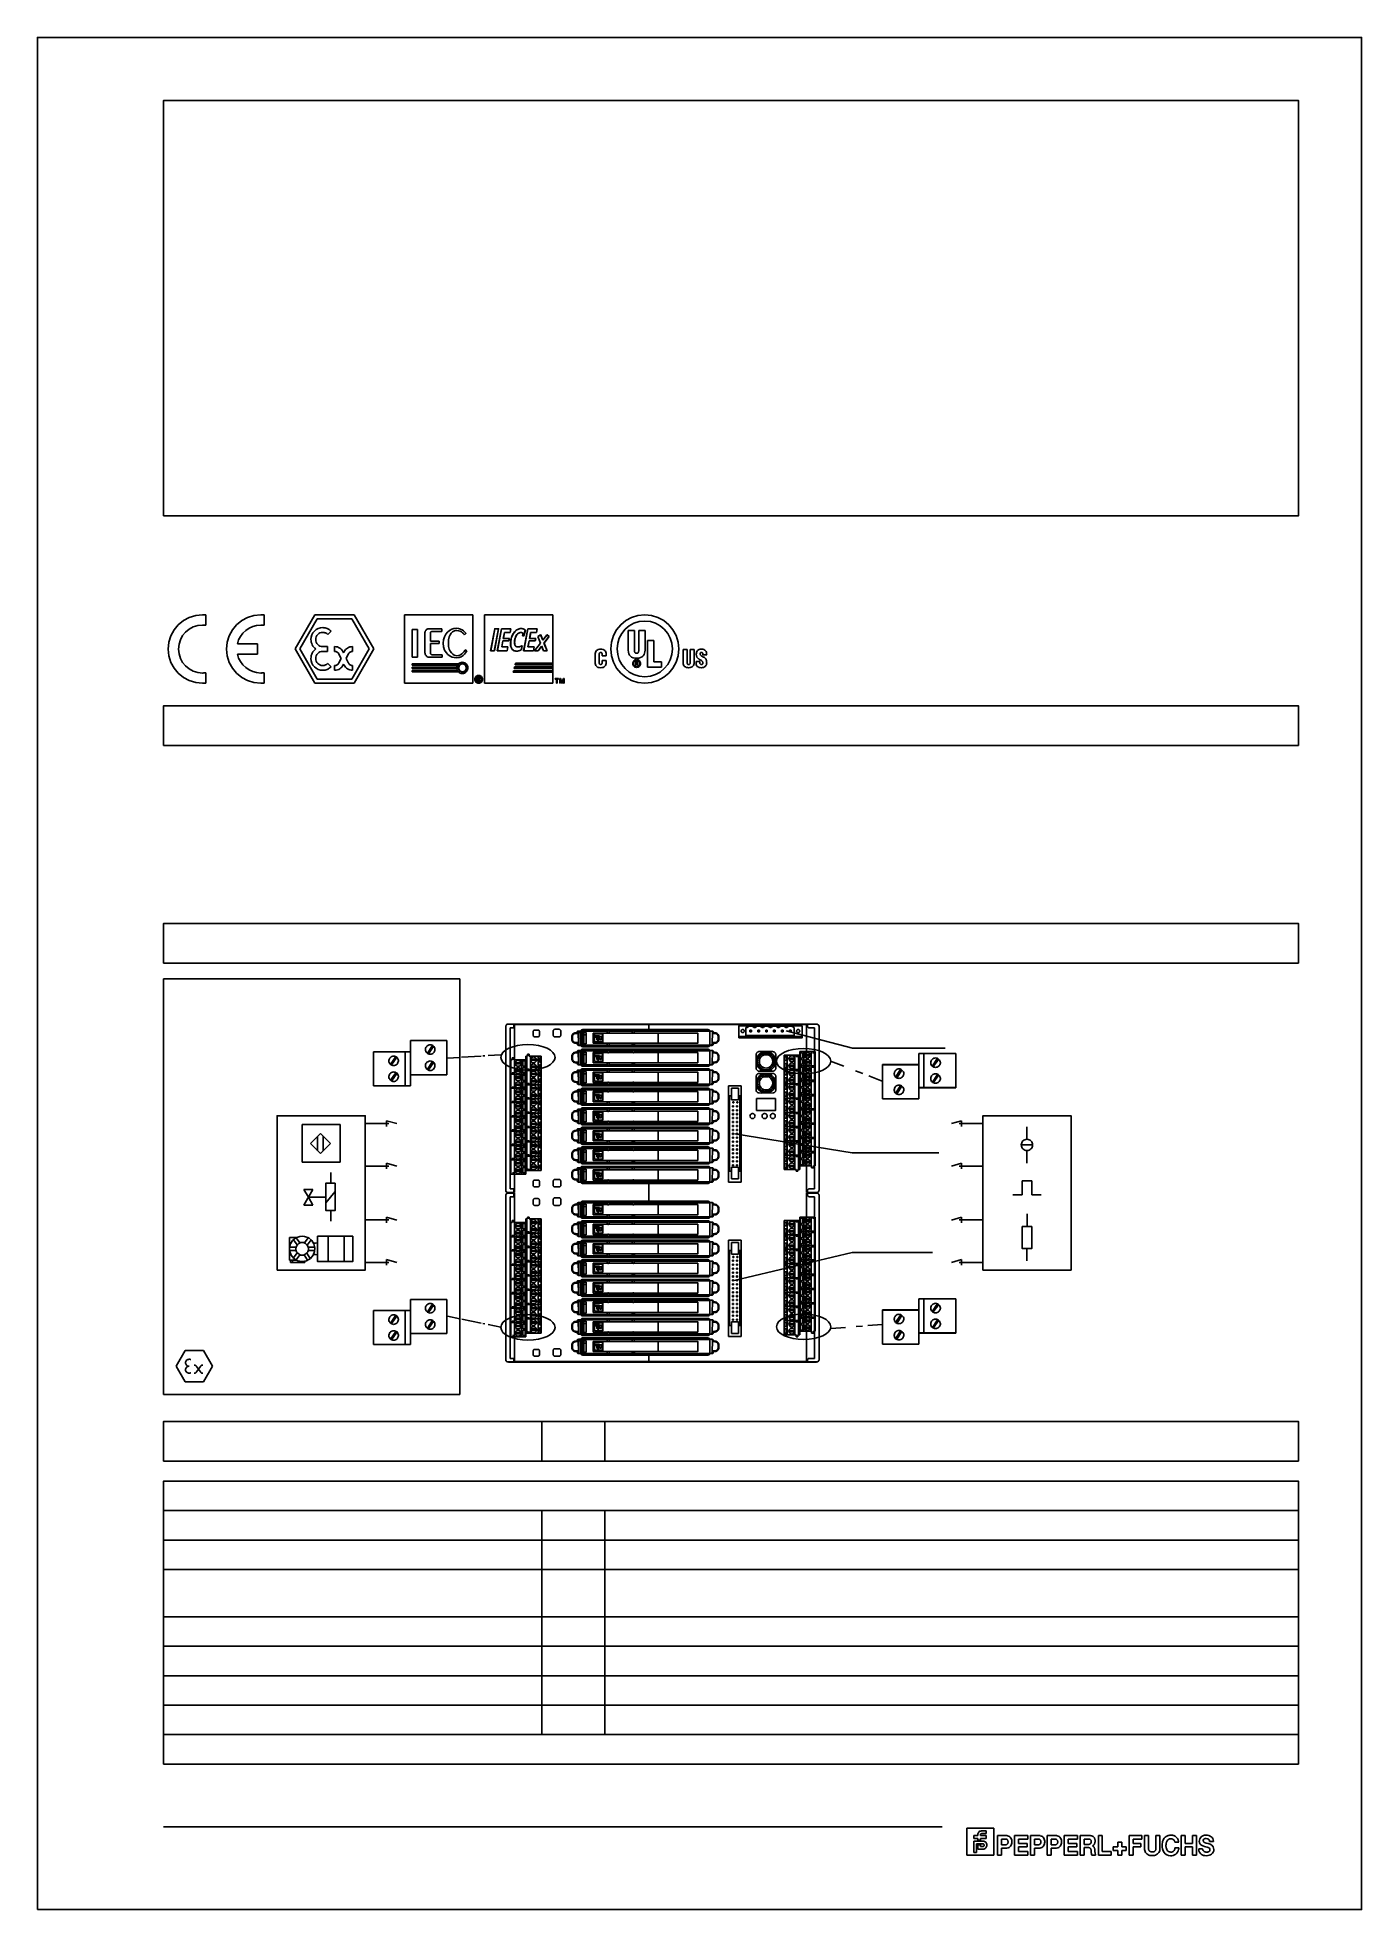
# Model space of a CAD drawing. Header units: metres. Extents: x 0 to 3575, y 0 to 842.
# Drawn here: x 0 to 595, y 0 to 842 of the extents above; entities that cross this region are included whole.
import ezdxf

# ---------------------------------------------------------------- set-up
doc = ezdxf.new("R2010")
doc.units = ezdxf.units.M
doc.layers.add('BORDER', color=2, linetype='Continuous')
doc.layers.add('SCHEMATICS', color=7, linetype='Continuous')

msp = doc.modelspace()

# ---------------------------------------------------------------- linework, layer by layer
at = {"layer": 'BORDER', "color": 2}
msp.add_lwpolyline([(0, 0), (595.28, 0), (595.28, 841.89), (0, 841.89), (0, 0)], dxfattribs=at)
at = {"layer": 'SCHEMATICS', "color": 7}
for p, q in [((75.77, 582.2), (75.77, 577.53)), ((101.98, 582.2), (101.98, 577.53)), ((124.73, 582.28), (115.92, 566.9)), ((142.36, 582.28), (124.73, 582.28)), ((151.17, 566.9), (142.36, 582.28)), ((195.73, 582.27), (165.09, 582.27)), ((165.09, 582.27), (165.09, 551.53)), ((195.73, 551.53), (195.73, 582.27)), ((201, 551.53), (201, 582.28)), ((201, 582.28), (231.66, 582.28)), ((231.66, 582.28), (231.66, 551.53)), ((125.79, 580.43), (118.03, 566.9)), ((141.3, 580.43), (125.79, 580.43)), ((132, 574.92), (130.5, 573.41)), ((149.06, 566.9), (141.3, 580.43)), ((170.92, 575.62), (168.4, 575.62)), ((168.4, 575.62), (168.4, 563.17)), ((170.92, 563.17), (170.92, 575.62)), ((181.83, 575.91), (177.3, 575.91)), ((181.83, 574.72), (181.83, 575.91)), ((192.03, 573.19), (192.65, 573.84)), ((203.82, 566.07), (205.66, 575.99)), ((207.29, 575.99), (205.45, 566.07)), ((205.66, 575.99), (207.29, 575.99)), ((206.75, 566.07), (208.59, 575.99)), ((206.83, 566.07), (208.67, 575.99)), ((208.59, 575.99), (212.81, 575.99)), ((208.67, 575.99), (212.89, 575.99)), ((209.9, 574.28), (209.41, 571.64)), ((209.98, 574.28), (209.49, 571.64)), ((212.49, 574.28), (209.9, 574.28)), ((212.57, 574.28), (209.98, 574.28)), ((212.81, 575.99), (212.49, 574.28)), ((212.89, 575.99), (212.57, 574.28)), ((218.14, 572.73), (218.33, 573.73)), ((218.58, 572.73), (218.14, 572.73)), ((218.22, 572.73), (218.41, 573.73)), ((218.66, 572.73), (218.22, 572.73)), ((218.55, 566.07), (220.39, 575.99)), ((219.3, 575.36), (218.58, 572.73)), ((218.63, 566.07), (220.47, 575.99)), ((219.38, 575.36), (218.66, 572.73)), ((220.39, 575.99), (224.61, 575.99)), ((220.47, 575.99), (224.69, 575.99)), ((221.7, 574.28), (221.21, 571.64)), ((221.78, 574.28), (221.29, 571.64)), ((224.29, 574.28), (221.7, 574.28)), ((224.37, 574.28), (221.78, 574.28)), ((224.61, 575.99), (224.29, 574.28)), ((224.69, 575.99), (224.37, 574.28)), ((224.92, 572.43), (226.18, 573.3)), ((225, 572.43), (226.26, 573.3)), ((226.18, 573.3), (227.15, 570.89)), ((226.26, 573.3), (227.23, 570.89)), ((227.15, 570.89), (229.03, 573.3)), ((227.23, 570.89), (229.11, 573.3)), ((229.03, 573.3), (229.97, 572.43)), ((229.11, 573.3), (230.05, 572.43)), ((265.58, 575.15), (268.4, 575.15)), ((265.58, 566.38), (265.58, 575.15)), ((268.4, 575.15), (268.4, 566.01)), ((270.34, 566.09), (270.34, 575.15)), ((270.34, 575.15), (273.16, 575.15)), ((273.16, 575.15), (273.16, 566.38)), ((89.9, 569.17), (98.9, 569.17)), ((98.9, 564.55), (89.9, 564.55)), ((98.9, 569.17), (98.9, 564.55)), ((115.92, 566.9), (124.73, 551.52)), ((118.03, 566.9), (125.79, 553.37)), ((128.26, 567.95), (130.37, 567.95)), ((130.37, 565.82), (128.26, 565.82)), ((130.37, 567.95), (130.37, 567.51)), ((130.37, 567.51), (130.37, 566.27)), ((130.37, 566.27), (130.37, 565.82)), ((133.58, 567.95), (133.58, 565.82)), ((135.53, 564.6), (136.49, 562.63)), ((137.64, 565.16), (137.48, 565.52)), ((138.79, 562.63), (139.72, 564.54)), ((141.3, 553.37), (149.06, 566.9)), ((141.69, 565.82), (141.69, 567.95)), ((142.36, 551.52), (151.17, 566.9)), ((180.64, 569.4), (180.64, 570.34)), ((181.95, 563.19), (181.95, 564.24)), ((193.06, 566.12), (192.47, 566.67)), ((205.45, 566.07), (203.82, 566.07)), ((211.14, 566.07), (206.75, 566.07)), ((211.22, 566.07), (206.83, 566.07)), ((209.21, 570.54), (208.7, 567.78)), ((208.7, 567.78), (211.46, 567.78)), ((209.29, 570.54), (208.78, 567.78)), ((208.78, 567.78), (211.54, 567.78)), ((211.91, 570.54), (209.21, 570.54)), ((211.99, 570.54), (209.29, 570.54)), ((209.41, 571.64), (212.12, 571.64)), ((209.49, 571.64), (212.2, 571.64)), ((211.46, 567.78), (211.14, 566.07)), ((211.54, 567.78), (211.22, 566.07)), ((212.12, 571.64), (211.91, 570.54)), ((212.2, 571.64), (211.99, 570.54)), ((217.87, 568.37), (217.53, 566.56)), ((217.95, 568.37), (217.61, 566.56)), ((222.94, 566.07), (218.55, 566.07)), ((223.02, 566.07), (218.63, 566.07)), ((221.01, 570.54), (220.5, 567.78)), ((220.5, 567.78), (223.26, 567.78)), ((221.09, 570.54), (220.58, 567.78)), ((220.58, 567.78), (223.34, 567.78)), ((223.71, 570.54), (221.01, 570.54)), ((223.79, 570.54), (221.09, 570.54)), ((221.21, 571.64), (223.92, 571.64)), ((221.29, 571.64), (224, 571.64)), ((223.26, 567.78), (222.94, 566.07)), ((223.34, 567.78), (223.02, 566.07)), ((223.43, 566.07), (226.1, 569.5)), ((225.04, 566.07), (223.43, 566.07)), ((223.51, 566.07), (226.18, 569.5)), ((225.12, 566.07), (223.51, 566.07)), ((223.92, 571.64), (223.71, 570.54)), ((224, 571.64), (223.79, 570.54)), ((226.1, 569.5), (224.92, 572.43)), ((226.18, 569.5), (225, 572.43)), ((226.66, 568.11), (225.04, 566.07)), ((226.74, 568.11), (225.12, 566.07)), ((227.48, 566.07), (226.66, 568.11)), ((227.56, 566.07), (226.74, 568.11)), ((229.09, 566.07), (227.48, 566.07)), ((229.17, 566.07), (227.56, 566.07)), ((229.97, 572.43), (227.71, 569.51)), ((227.71, 569.51), (229.09, 566.07)), ((230.05, 572.43), (227.79, 569.51)), ((227.79, 569.51), (229.17, 566.07)), ((250.73, 560.98), (250.73, 564.24)), ((252.57, 564.51), (252.56, 560.59)), ((253.87, 563.8), (253.87, 564.31)), ((255.72, 564.47), (255.72, 563.8)), ((274.26, 558.65), (274.26, 570.77)), ((274.26, 570.77), (277.08, 570.77)), ((277.08, 570.77), (277.08, 561.08)), ((290.28, 566.59), (292.12, 566.59)), ((290.28, 560.84), (290.28, 566.59)), ((292.12, 566.59), (292.12, 560.6)), ((293.4, 560.65), (293.4, 566.59)), ((293.4, 566.59), (295.25, 566.59)), ((295.25, 566.59), (295.25, 560.84)), ((300.87, 564.21), (299.16, 564.21)), ((75.77, 556.19), (75.77, 551.52)), ((101.98, 556.19), (101.98, 551.52)), ((130.5, 560.37), (132, 558.86)), ((133.58, 559.43), (133.58, 557.3)), ((136.49, 562.63), (135.53, 560.67)), ((137.49, 559.77), (137.64, 560.1)), ((137.64, 560.1), (137.73, 559.89)), ((139.71, 560.73), (138.79, 562.63)), ((141.69, 557.3), (141.69, 559.43)), ((168.4, 563.17), (170.92, 563.17)), ((168.4, 559.61), (168.4, 560.14)), ((168.4, 560.14), (189.48, 560.14)), ((188.81, 559.61), (168.4, 559.61)), ((188.59, 558.73), (168.4, 558.73)), ((168.4, 558.73), (168.4, 558.13)), ((168.4, 558.13), (188.59, 558.13)), ((168.4, 556.64), (168.4, 557.17)), ((168.4, 557.17), (188.8, 557.16)), ((189.47, 556.64), (168.4, 556.64)), ((188.59, 558.13), (188.59, 558.73)), ((213.89, 556.42), (214.02, 557.11)), ((231.66, 556.42), (213.89, 556.42)), ((214.02, 557.11), (231.66, 557.11)), ((214.32, 558.13), (214.45, 558.85)), ((231.66, 558.13), (214.32, 558.13)), ((214.45, 558.85), (231.66, 558.85)), ((214.71, 559.79), (214.87, 560.51)), ((231.66, 559.79), (214.71, 559.79)), ((214.87, 560.51), (231.66, 560.51)), ((231.66, 560.51), (231.66, 559.79)), ((231.66, 558.85), (231.66, 558.13)), ((231.66, 557.11), (231.66, 556.42)), ((255.72, 563.8), (253.87, 563.8)), ((253.91, 561.02), (253.91, 561.74)), ((253.91, 561.74), (255.75, 561.74)), ((255.75, 561.74), (255.75, 560.77)), ((269.29, 561.29), (268.81, 561.29)), ((268.81, 561.29), (268.81, 559.4)), ((268.81, 559.4), (269.02, 559.4)), ((269.02, 561.1), (269.31, 561.1)), ((269.02, 560.42), (269.02, 561.1)), ((269.34, 560.42), (269.02, 560.42)), ((269.02, 560.23), (269.38, 560.23)), ((269.02, 559.4), (269.02, 560.23)), ((269.56, 560.33), (269.56, 560.34)), ((269.76, 559.4), (270.01, 559.4)), ((270.01, 559.4), (270.01, 559.44)), ((280.53, 558.65), (274.26, 558.65)), ((277.08, 561.08), (280.53, 561.08)), ((280.53, 561.08), (280.53, 558.65)), ((296.07, 560.46), (296.07, 561.3)), ((296.07, 561.3), (297.79, 561.3)), ((297.79, 561.3), (297.79, 560.74)), ((124.73, 551.52), (142.36, 551.52)), ((125.79, 553.37), (141.3, 553.37)), ((165.09, 551.53), (195.73, 551.53)), ((197.7, 554.3), (198.49, 554.3)), ((197.7, 552.25), (197.7, 554.3)), ((198.01, 552.25), (197.7, 552.25)), ((198.43, 554.04), (198.01, 554.04)), ((198.01, 554.04), (198.01, 553.39)), ((198.01, 553.39), (198.35, 553.39)), ((198.35, 553.13), (198.01, 553.13)), ((198.01, 553.13), (198.01, 552.25)), ((198.91, 552.25), (198.35, 553.13)), ((198.66, 553.16), (199.25, 552.25)), ((199.25, 552.25), (198.91, 552.25)), ((231.66, 551.53), (201, 551.53)), ((232.69, 553.34), (232.69, 553.56)), ((232.69, 553.56), (234.32, 553.56)), ((233.37, 553.34), (232.69, 553.34)), ((233.37, 551.52), (233.37, 553.34)), ((233.65, 551.52), (233.37, 551.52)), ((234.32, 553.34), (233.65, 553.34)), ((233.65, 553.34), (233.65, 551.52)), ((234.32, 553.56), (234.32, 553.34)), ((234.78, 553.56), (235.15, 553.56)), ((234.78, 551.52), (234.78, 553.56)), ((235.04, 551.52), (234.78, 551.52)), ((235.05, 553.22), (235.04, 553.22)), ((235.04, 553.22), (235.04, 551.52)), ((235.68, 551.52), (235.05, 553.22)), ((235.15, 553.56), (235.8, 551.85)), ((235.91, 551.52), (235.68, 551.52)), ((235.8, 551.85), (236.44, 553.56)), ((236.55, 553.22), (235.91, 551.52)), ((236.44, 553.56), (236.81, 553.56)), ((236.56, 553.22), (236.55, 553.22)), ((236.56, 551.52), (236.56, 553.22)), ((236.81, 551.52), (236.56, 551.52)), ((236.81, 553.56), (236.81, 551.52)), ((56.7, 418.6), (189.87, 418.6)), ((56.7, 231.6), (56.7, 418.6)), ((189.87, 418.6), (189.87, 231.6)), ((210.5, 397), (210.5, 323.63)), ((210.52, 397.12), (210.51, 397)), ((210.51, 397), (210.51, 323.63)), ((210.54, 397.23), (210.52, 397.12)), ((210.57, 397.34), (210.54, 397.23)), ((210.61, 397.45), (210.57, 397.34)), ((210.66, 397.55), (210.61, 397.45)), ((210.72, 397.65), (210.66, 397.55)), ((210.78, 397.74), (210.72, 397.65)), ((210.86, 397.83), (210.78, 397.74)), ((210.94, 397.91), (210.86, 397.83)), ((211.04, 397.98), (210.94, 397.91)), ((211.14, 398.03), (211.04, 397.98)), ((211.24, 398.08), (211.14, 398.03)), ((211.35, 398.12), (211.24, 398.08)), ((214.49, 398.15), (211.32, 398.17)), ((211.46, 398.15), (211.35, 398.12)), ((211.57, 398.17), (211.46, 398.15)), ((211.69, 398.17), (211.57, 398.17)), ((347.31, 398.17), (211.69, 398.17)), ((212.52, 324.11), (212.52, 396.52)), ((212.52, 396.52), (214.23, 396.52)), ((214.23, 396.52), (214.23, 397.99)), ((214.23, 397.99), (346.22, 397.99)), ((214.42, 322.46), (214.49, 398.15)), ((232.65, 395.84), (234.48, 395.84)), ((245.11, 395.7), (301.42, 395.7)), ((245.11, 395.7), (301.42, 395.7)), ((274.92, 398.21), (274.92, 395.93)), ((301.42, 395.7), (301.42, 395.7)), ((343.77, 397.44), (315.32, 397.44)), ((315.32, 397.44), (315.32, 392.67)), ((318.52, 393.03), (318.52, 396.59)), ((318.52, 396.59), (319.23, 396.59)), ((322.07, 396.59), (322.79, 396.59)), ((325.63, 396.59), (326.34, 396.59)), ((329.19, 396.59), (329.9, 396.59)), ((332.74, 396.59), (333.45, 396.59)), ((336.3, 396.59), (337.01, 396.59)), ((339.86, 396.59), (340.21, 396.59)), ((340.21, 396.59), (340.21, 393.03)), ((343.77, 392.67), (343.77, 397.44)), ((345.72, 398.15), (350.26, 398.17)), ((345.81, 322.46), (345.72, 398.15)), ((346.22, 397.99), (346.22, 397.26)), ((346.96, 396.52), (349.41, 396.52)), ((350.26, 398.17), (347.31, 398.17)), ((349.41, 396.52), (349.41, 324.11)), ((350.38, 398.17), (350.26, 398.17)), ((350.49, 398.15), (350.38, 398.17)), ((350.6, 398.12), (350.49, 398.15)), ((350.71, 398.08), (350.6, 398.12)), ((350.81, 398.03), (350.71, 398.08)), ((350.91, 397.98), (350.81, 398.03)), ((351, 397.91), (350.91, 397.98)), ((351.09, 397.83), (351, 397.91)), ((351.16, 397.74), (351.09, 397.83)), ((351.23, 397.65), (351.16, 397.74)), ((351.29, 397.55), (351.23, 397.65)), ((351.34, 397.45), (351.29, 397.55)), ((351.38, 397.34), (351.34, 397.45)), ((351.41, 397.23), (351.38, 397.34)), ((351.42, 397.12), (351.41, 397.23)), ((351.43, 397), (351.42, 397.12)), ((351.43, 397), (351.43, 323.63)), ((351.43, 323.63), (351.43, 397)), ((184.04, 390.76), (167.65, 390.76)), ((167.65, 390.76), (167.65, 385.78)), ((175.29, 385.16), (177.61, 388.55)), ((175.83, 384.81), (178.14, 388.37)), ((184.04, 375.44), (184.04, 390.76)), ((222.89, 393.12), (222.89, 394.89)), ((223.53, 395.53), (225.04, 395.53)), ((225.04, 392.48), (223.53, 392.48)), ((225.68, 394.89), (225.68, 393.12)), ((231.87, 393.14), (231.87, 395.12)), ((234.48, 392.43), (232.65, 392.43)), ((235.25, 395.12), (235.25, 393.14)), ((240.24, 392.48), (240.24, 391.43)), ((240.24, 392.48), (240.24, 391.43)), ((240.52, 392.48), (240.24, 392.48)), ((240.52, 391.43), (240.24, 391.43)), ((240.52, 392.48), (240.52, 391.43)), ((243.07, 394.34), (241.95, 394.32)), ((243.09, 394.33), (241.95, 394.32)), ((243.08, 394.03), (241.95, 394.01)), ((241.95, 389.89), (243.21, 389.87)), ((241.95, 389.59), (243.22, 389.58)), ((241.95, 389.59), (243.22, 389.56)), ((242.59, 394.33), (242.59, 394.48)), ((242.59, 394.33), (242.59, 394.48)), ((243.07, 394.34), (242.59, 394.33)), ((242.59, 394.33), (242.59, 394.33)), ((242.67, 389.23), (242.66, 389.57)), ((242.66, 389.57), (243.22, 389.56)), ((242.66, 389.57), (242.67, 389.23)), ((243.06, 394.45), (243.23, 389.38)), ((243.83, 394.45), (243.06, 394.45)), ((243.22, 389.56), (243.07, 394.34)), ((243.22, 389.58), (243.09, 394.33)), ((243.17, 395.08), (244.3, 395.08)), ((244.3, 388.63), (243.25, 388.64)), ((243.31, 388.64), (243.25, 388.64)), ((243.39, 388.64), (243.92, 388.64)), ((244.41, 395.08), (243.64, 395.08)), ((243.96, 388.64), (244.03, 388.64)), ((244.16, 389.24), (243.99, 394.45)), ((244.08, 388.64), (244.15, 388.64)), ((244.21, 388.64), (244.28, 388.64)), ((244.41, 388.71), (244.34, 388.71)), ((244.34, 388.64), (244.41, 388.64)), ((244.41, 395.02), (244.41, 395.09)), ((244.41, 395.08), (244.41, 394.41)), ((244.41, 395.02), (244.41, 394.41)), ((244.41, 395.02), (256, 395.02)), ((244.41, 394.41), (246.67, 394.41)), ((244.41, 389.32), (244.41, 388.7)), ((244.41, 389.32), (244.41, 388.7)), ((244.41, 389.32), (246.67, 389.32)), ((244.41, 388.64), (244.41, 388.7)), ((256, 388.7), (244.41, 388.7)), ((301.42, 388.03), (245.11, 388.03)), ((301.42, 388.03), (245.11, 388.03)), ((245.35, 389.47), (245.28, 393.37)), ((246.67, 393.37), (245.28, 393.37)), ((245.32, 394.25), (245.88, 394.25)), ((245.35, 389.47), (245.91, 389.47)), ((245.64, 389.47), (245.58, 393.37)), ((245.59, 393.37), (245.61, 394.25)), ((245.63, 394.25), (245.63, 394.41)), ((245.63, 389.47), (245.63, 389.32)), ((245.87, 394.25), (245.87, 394.41)), ((245.88, 394.25), (245.88, 394.41)), ((245.9, 389.32), (245.9, 389.47)), ((245.92, 389.32), (245.91, 389.47)), ((246.67, 389.32), (246.67, 394.41)), ((249.83, 389.56), (249.83, 394.17)), ((249.83, 394.17), (279.11, 394.17)), ((279.11, 389.56), (249.83, 389.56)), ((250.45, 393.81), (250.45, 393.83)), ((250.45, 393.83), (250.47, 393.83)), ((250.47, 393.81), (250.45, 393.81)), ((250.45, 390.15), (250.45, 393.81)), ((250.45, 393.81), (250.49, 393.81)), ((250.49, 390.15), (250.45, 390.15)), ((250.45, 390.13), (250.45, 390.15)), ((250.45, 390.15), (250.47, 390.15)), ((250.47, 390.13), (250.45, 390.13)), ((250.47, 393.83), (254.11, 393.83)), ((250.47, 393.83), (250.47, 393.81)), ((254.11, 393.79), (250.47, 393.79)), ((250.47, 390.13), (250.47, 390.17)), ((250.47, 390.17), (254.11, 390.17)), ((250.47, 390.15), (250.47, 390.13)), ((254.11, 390.13), (250.47, 390.13)), ((250.49, 393.81), (250.49, 390.15)), ((252.65, 392.9), (250.64, 392.9)), ((250.64, 392.9), (250.64, 392.36)), ((250.64, 392.36), (252.29, 392.36)), ((252.18, 392.27), (251.44, 392.27)), ((251.44, 392.27), (251.44, 391.5)), ((251.44, 391.5), (251.46, 391.36)), ((251.46, 391.36), (251.5, 391.25)), ((251.5, 391.25), (251.55, 391.13)), ((251.55, 391.13), (251.62, 391.03)), ((251.62, 391.03), (251.81, 390.89)), ((251.81, 390.89), (251.92, 390.85)), ((251.84, 391.77), (252.18, 391.77)), ((251.87, 391.47), (251.84, 391.55)), ((251.91, 391.39), (251.87, 391.47)), ((251.96, 391.33), (251.91, 391.39)), ((251.92, 390.85), (252.06, 390.84)), ((252.06, 391.32), (251.96, 391.33)), ((252.14, 391.33), (252.06, 391.32)), ((252.06, 390.84), (252.17, 390.85)), ((252.23, 391.39), (252.14, 391.33)), ((252.17, 390.85), (252.23, 390.87)), ((252.18, 391.77), (252.18, 392.27)), ((252.28, 391.46), (252.23, 391.39)), ((252.23, 390.87), (252.28, 390.88)), ((252.29, 391.55), (252.28, 391.46)), ((252.28, 390.88), (252.39, 390.93)), ((252.29, 392.36), (252.29, 391.55)), ((252.39, 390.93), (252.47, 391.02)), ((252.47, 391.02), (252.54, 391.1)), ((252.54, 391.1), (252.6, 391.2)), ((252.6, 391.2), (252.65, 391.43)), ((252.65, 391.43), (252.65, 392.9)), ((252.71, 391.77), (252.71, 392.27)), ((252.71, 392.27), (252.93, 392.27)), ((252.71, 391.78), (252.71, 392.27)), ((252.71, 392.27), (252.93, 392.27)), ((252.93, 391.78), (252.71, 391.78)), ((252.93, 391.77), (252.71, 391.77)), ((252.93, 392.27), (252.93, 392.91)), ((252.93, 392.27), (252.93, 392.9)), ((252.93, 391.13), (252.93, 391.78)), ((252.93, 391.13), (252.93, 391.77)), ((253.3, 391.13), (252.93, 391.13)), ((253.3, 391.13), (252.93, 391.13)), ((253.3, 392.91), (253.3, 392.27)), ((253.3, 392.9), (253.3, 392.27)), ((253.3, 392.27), (253.56, 392.27)), ((253.3, 392.27), (253.56, 392.27)), ((253.42, 391.78), (253.3, 391.78)), ((253.3, 391.78), (253.3, 391.13)), ((253.42, 391.77), (253.3, 391.77)), ((253.3, 391.77), (253.3, 391.13)), ((253.48, 391.76), (253.42, 391.78)), ((253.48, 391.76), (253.42, 391.77)), ((253.52, 391.73), (253.48, 391.76)), ((253.52, 391.74), (253.48, 391.76)), ((253.56, 391.67), (253.52, 391.74)), ((253.56, 391.66), (253.52, 391.73)), ((253.56, 392.27), (253.64, 392.25)), ((253.56, 392.27), (253.64, 392.26)), ((253.59, 391.57), (253.56, 391.67)), ((253.59, 391.57), (253.56, 391.66)), ((253.59, 391.13), (253.59, 391.57)), ((253.59, 391.13), (253.59, 391.57)), ((253.94, 391.13), (253.59, 391.13)), ((253.95, 391.13), (253.59, 391.13)), ((253.64, 392.26), (253.72, 392.22)), ((253.64, 392.25), (253.72, 392.21)), ((253.72, 392.22), (253.79, 392.18)), ((253.72, 392.21), (253.79, 392.17)), ((253.79, 392.18), (253.9, 391.97)), ((253.79, 392.17), (253.9, 391.97)), ((253.9, 391.97), (253.93, 391.86)), ((253.9, 391.97), (253.93, 391.86)), ((253.93, 391.86), (253.94, 391.73)), ((253.93, 391.86), (253.95, 391.74)), ((253.94, 391.73), (253.94, 391.13)), ((253.95, 391.74), (253.95, 391.13)), ((254.09, 390.15), (254.09, 393.81)), ((254.09, 393.81), (254.13, 393.81)), ((254.13, 390.15), (254.09, 390.15)), ((254.11, 393.83), (254.11, 393.79)), ((254.11, 390.17), (254.11, 390.13)), ((254.11, 390.13), (254.11, 390.15)), ((254.11, 390.15), (254.13, 390.15)), ((254.13, 390.13), (254.11, 390.13)), ((254.13, 393.81), (254.13, 390.15)), ((254.13, 390.15), (254.13, 390.13)), ((257.19, 395.2), (255.97, 395.2)), ((255.97, 388.52), (257.19, 388.52)), ((256.03, 395.2), (256.15, 394.48)), ((256.03, 388.52), (256.15, 389.24)), ((257, 394.48), (257.13, 395.2)), ((257, 389.24), (257.13, 388.52)), ((257.16, 395.02), (267.3, 395.02)), ((267.3, 388.7), (257.16, 388.7)), ((268.49, 395.2), (267.27, 395.2)), ((267.27, 388.52), (268.49, 388.52)), ((267.33, 388.52), (267.45, 389.24)), ((268.31, 394.48), (268.43, 395.2)), ((268.43, 395.2), (268.31, 394.48)), ((268.31, 389.24), (268.43, 388.52)), ((268.31, 389.24), (268.43, 388.52)), ((268.46, 395.02), (302.24, 395.02)), ((302.24, 388.7), (268.46, 388.7)), ((279.11, 394.17), (296.84, 394.17)), ((296.84, 389.56), (279.11, 389.56)), ((296.84, 394.17), (296.84, 389.56)), ((302.24, 395.09), (303.37, 395.08)), ((302.89, 395.08), (302.24, 395.08)), ((302.24, 388.7), (302.24, 395.02)), ((303.22, 388.64), (302.24, 388.64)), ((302.25, 388.64), (302.33, 388.64)), ((302.38, 388.64), (302.46, 388.64)), ((302.5, 388.64), (302.57, 388.64)), ((302.62, 388.64), (303.14, 388.64)), ((302.9, 395.08), (303.15, 395.08)), ((303.29, 388.64), (303.22, 388.64)), ((303.22, 388.64), (303.29, 388.64)), ((303.31, 389.38), (303.47, 394.45)), ((303.47, 394.34), (303.31, 389.56)), ((303.47, 394.34), (303.31, 389.56)), ((303.31, 389.56), (304.59, 389.59)), ((303.31, 389.56), (304.59, 389.59)), ((303.31, 389.56), (303.88, 389.57)), ((303.32, 389.87), (304.59, 389.89)), ((304.59, 394.01), (303.46, 394.03)), ((304.59, 394.32), (303.47, 394.34)), ((303.95, 394.33), (303.47, 394.34)), ((304.59, 394.32), (303.47, 394.34)), ((303.88, 389.57), (303.87, 389.23)), ((303.88, 389.57), (303.87, 389.23)), ((303.95, 394.48), (303.95, 394.33)), ((303.95, 394.48), (303.95, 394.33)), ((306.01, 392.48), (306.3, 392.48)), ((306.01, 391.43), (306.01, 392.48)), ((306.01, 391.43), (306.3, 391.43)), ((306.3, 391.43), (306.3, 392.48)), ((306.3, 391.43), (306.3, 392.48)), ((315.32, 392.32), (315.32, 392.67)), ((315.32, 392.67), (343.77, 392.67)), ((315.32, 391.96), (315.32, 392.32)), ((315.32, 392.32), (320.3, 392.32)), ((343.77, 391.96), (315.32, 391.96)), ((340.21, 393.03), (318.52, 393.03)), ((320.3, 395.45), (320.48, 395.38)), ((321.01, 395.45), (320.3, 395.45)), ((320.3, 395.45), (320.3, 394.74)), ((320.48, 394.81), (320.3, 394.74)), ((320.3, 394.74), (321.01, 394.74)), ((320.3, 392.67), (320.3, 392.32)), ((320.3, 391.96), (320.3, 392.32)), ((320.48, 395.38), (320.48, 394.81)), ((320.83, 395.38), (320.48, 395.38)), ((320.83, 394.81), (320.48, 394.81)), ((321.01, 395.45), (320.83, 395.38)), ((320.83, 395.38), (320.83, 394.81)), ((321.01, 394.74), (320.83, 394.81)), ((321.01, 394.74), (321.01, 395.45)), ((321.01, 392.32), (321.01, 392.67)), ((321.01, 392.32), (321.01, 391.96)), ((321.01, 392.32), (323.85, 392.32)), ((323.85, 395.45), (324.03, 395.38)), ((324.57, 395.45), (323.85, 395.45)), ((323.85, 395.45), (323.85, 394.74)), ((324.03, 394.81), (323.85, 394.74)), ((323.85, 394.74), (324.57, 394.74)), ((323.85, 392.67), (323.85, 392.32)), ((323.85, 391.96), (323.85, 392.32)), ((324.03, 395.38), (324.03, 394.81)), ((324.39, 395.38), (324.03, 395.38)), ((324.39, 394.81), (324.03, 394.81)), ((324.57, 395.45), (324.39, 395.38)), ((324.39, 395.38), (324.39, 394.81)), ((324.57, 394.74), (324.39, 394.81)), ((324.57, 394.74), (324.57, 395.45)), ((324.57, 392.32), (324.57, 392.67)), ((324.57, 392.32), (327.41, 392.32)), ((324.57, 392.32), (324.57, 391.96)), ((327.41, 395.45), (327.59, 395.38)), ((328.12, 395.45), (327.41, 395.45)), ((327.41, 395.45), (327.41, 394.74)), ((327.59, 394.81), (327.41, 394.74)), ((327.41, 394.74), (328.12, 394.74)), ((327.41, 392.67), (327.41, 392.32)), ((327.41, 391.96), (327.41, 392.32)), ((327.59, 395.38), (327.59, 394.81)), ((327.94, 395.38), (327.59, 395.38)), ((327.94, 394.81), (327.59, 394.81)), ((328.12, 395.45), (327.94, 395.38)), ((327.94, 395.38), (327.94, 394.81)), ((328.12, 394.74), (327.94, 394.81)), ((328.12, 394.74), (328.12, 395.45)), ((328.12, 392.32), (328.12, 392.67)), ((328.12, 392.32), (330.97, 392.32)), ((328.12, 392.32), (328.12, 391.96)), ((330.97, 395.45), (331.14, 395.38)), ((331.68, 395.45), (330.97, 395.45)), ((330.97, 395.45), (330.97, 394.74)), ((331.14, 394.81), (330.97, 394.74)), ((330.97, 394.74), (331.68, 394.74)), ((330.97, 392.67), (330.97, 392.32)), ((330.97, 391.96), (330.97, 392.32)), ((331.14, 395.38), (331.14, 394.81)), ((331.5, 395.38), (331.14, 395.38)), ((331.5, 394.81), (331.14, 394.81)), ((331.68, 395.45), (331.5, 395.38)), ((331.5, 395.38), (331.5, 394.81)), ((331.68, 394.74), (331.5, 394.81)), ((331.68, 394.74), (331.68, 395.45)), ((331.68, 392.32), (331.68, 392.67)), ((331.68, 392.32), (331.68, 391.96)), ((331.68, 392.32), (334.52, 392.32)), ((334.52, 395.45), (334.7, 395.38)), ((335.23, 395.45), (334.52, 395.45)), ((334.52, 395.45), (334.52, 394.74)), ((334.7, 394.81), (334.52, 394.74)), ((334.52, 394.74), (335.23, 394.74)), ((334.52, 392.67), (334.52, 392.32)), ((334.52, 391.96), (334.52, 392.32)), ((334.7, 395.38), (334.7, 394.81)), ((335.06, 395.38), (334.7, 395.38)), ((335.06, 394.81), (334.7, 394.81)), ((335.23, 395.45), (335.06, 395.38)), ((335.06, 395.38), (335.06, 394.81)), ((335.23, 394.74), (335.06, 394.81)), ((335.23, 394.74), (335.23, 395.45)), ((335.23, 392.32), (335.23, 392.67)), ((335.23, 392.32), (338.08, 392.32)), ((335.23, 392.32), (335.23, 391.96)), ((366.38, 387.43), (336.55, 395.09)), ((338.08, 395.45), (338.26, 395.38)), ((338.79, 395.45), (338.08, 395.45)), ((338.08, 395.45), (338.08, 394.74)), ((338.26, 394.81), (338.08, 394.74)), ((338.08, 394.74), (338.79, 394.74)), ((338.08, 392.67), (338.08, 392.32)), ((338.08, 391.96), (338.08, 392.32)), ((338.26, 395.38), (338.26, 394.81)), ((338.61, 395.38), (338.26, 395.38)), ((338.61, 394.81), (338.26, 394.81)), ((338.79, 395.45), (338.61, 395.38)), ((338.61, 395.38), (338.61, 394.81)), ((338.79, 394.74), (338.61, 394.81)), ((338.79, 394.74), (338.79, 395.45)), ((338.79, 392.32), (338.79, 392.67)), ((338.79, 392.32), (343.77, 392.32)), ((338.79, 392.32), (338.79, 391.96)), ((343.77, 392.67), (343.77, 392.32)), ((343.77, 392.32), (343.77, 391.96)), ((408.05, 387.43), (366.38, 387.43)), ((151.09, 385.78), (151.09, 370.42)), ((167.65, 385.78), (151.09, 385.78)), ((157.97, 381.66), (157.97, 381.84)), ((158.69, 380.06), (161.18, 383.62)), ((159.22, 379.88), (161.54, 383.26)), ((162.25, 381.84), (162.25, 381.66)), ((165.38, 370.42), (165.38, 385.78)), ((167.65, 370.42), (167.65, 385.78)), ((174.4, 386.77), (174.4, 386.94)), ((174.4, 379.46), (174.4, 379.64)), ((175.29, 377.86), (177.61, 381.42)), ((175.83, 377.68), (178.14, 381.07)), ((178.67, 386.94), (178.67, 386.77)), ((178.67, 379.64), (178.67, 379.46)), ((189.85, 383.2), (184.2, 382.85)), ((199.41, 383.8), (190.64, 383.25)), ((201.13, 383.91), (200.19, 383.85)), ((208.35, 384.37), (202.69, 384.01)), ((213.35, 382.17), (212.55, 382.17)), ((212.55, 382.17), (212.55, 330.77)), ((212.55, 382.17), (212.55, 375.74)), ((213.35, 382.17), (212.55, 382.17)), ((212.81, 382.17), (212.81, 375.74)), ((214.15, 382.99), (213.35, 382.99)), ((213.35, 382.99), (213.35, 382.17)), ((213.35, 382.99), (214.15, 382.99)), ((213.35, 382.17), (213.35, 382.99)), ((214.15, 382.17), (214.15, 382.99)), ((214.15, 382.99), (214.15, 382.17)), ((219.5, 382.17), (214.15, 382.17)), ((219.5, 382.17), (214.15, 382.17)), ((214.42, 382.17), (214.42, 375.74)), ((214.69, 380.83), (217.1, 380.83)), ((217.1, 380.29), (214.69, 380.29)), ((217.36, 380.29), (217.36, 380.56)), ((217.63, 382.17), (217.63, 375.74)), ((218.17, 379.22), (218.17, 381.63)), ((218.17, 381.63), (219.24, 381.63)), ((219.24, 379.22), (218.17, 379.22)), ((219.24, 382.17), (219.24, 375.74)), ((220.31, 383.77), (219.5, 383.77)), ((219.5, 383.77), (219.5, 382.17)), ((219.5, 383.77), (219.5, 382.17)), ((220.31, 383.77), (219.5, 383.77)), ((219.5, 383.24), (219.77, 383.24)), ((219.5, 382.17), (219.5, 377.35)), ((219.5, 381.1), (219.77, 381.1)), ((219.5, 380.03), (219.77, 380.03)), ((219.77, 383.24), (220.04, 383.24)), ((219.77, 381.1), (220.04, 381.1)), ((219.77, 380.03), (220.04, 380.03)), ((220.04, 383.77), (220.04, 377.35)), ((221.11, 384.6), (220.31, 384.6)), ((220.31, 384.6), (220.31, 383.77)), ((220.31, 384.6), (221.11, 384.6)), ((220.31, 383.77), (220.31, 384.6)), ((221.11, 383.77), (221.11, 384.6)), ((221.11, 384.6), (221.11, 383.77)), ((226.46, 383.77), (221.11, 383.77)), ((226.46, 383.77), (221.11, 383.77)), ((221.64, 383.77), (221.64, 377.35)), ((221.91, 382.44), (224.32, 382.44)), ((224.32, 381.9), (221.91, 381.9)), ((221.91, 379.22), (224.32, 379.22)), ((224.32, 381.9), (224.32, 382.17)), ((224.32, 378.69), (224.32, 378.96)), ((225.12, 377.35), (225.12, 383.77)), ((225.66, 382.97), (226.46, 382.97)), ((225.66, 381.1), (225.66, 382.97)), ((226.46, 381.1), (225.66, 381.1)), ((225.66, 378.15), (225.66, 380.03)), ((225.66, 380.03), (226.46, 380.03)), ((226.46, 332.35), (226.46, 383.77)), ((226.46, 377.35), (226.46, 383.77)), ((240.24, 383.7), (240.24, 382.64)), ((240.24, 383.7), (240.24, 382.64)), ((240.52, 383.7), (240.24, 383.7)), ((240.52, 382.64), (240.24, 382.64)), ((240.52, 383.7), (240.52, 382.64)), ((243.07, 385.56), (241.95, 385.54)), ((243.09, 385.55), (241.95, 385.54)), ((243.08, 385.25), (241.95, 385.23)), ((241.95, 381.11), (243.21, 381.09)), ((241.95, 380.81), (243.22, 380.79)), ((241.95, 380.81), (243.22, 380.78)), ((242.59, 385.55), (242.59, 385.7)), ((242.59, 385.55), (242.59, 385.7)), ((243.07, 385.56), (242.59, 385.55)), ((242.59, 385.55), (242.59, 385.55)), ((242.67, 380.45), (242.66, 380.79)), ((242.66, 380.79), (243.22, 380.78)), ((242.66, 380.79), (242.67, 380.45)), ((243.06, 385.66), (243.23, 380.6)), ((243.83, 385.66), (243.06, 385.66)), ((243.22, 380.78), (243.07, 385.56)), ((243.22, 380.79), (243.09, 385.55)), ((243.17, 386.3), (244.3, 386.3)), ((244.3, 379.84), (243.25, 379.86)), ((243.31, 379.86), (243.25, 379.86)), ((243.39, 379.86), (243.92, 379.86)), ((244.41, 386.3), (243.64, 386.3)), ((243.96, 379.86), (244.03, 379.86)), ((244.16, 380.45), (243.99, 385.66)), ((244.08, 379.86), (244.15, 379.86)), ((244.21, 379.86), (244.28, 379.86)), ((244.41, 379.93), (244.34, 379.93)), ((244.34, 379.86), (244.41, 379.86)), ((244.41, 386.24), (244.41, 386.3)), ((244.41, 386.3), (244.41, 385.62)), ((244.41, 386.24), (244.41, 385.62)), ((244.41, 386.24), (256, 386.24)), ((244.41, 385.62), (246.67, 385.62)), ((244.41, 380.53), (244.41, 379.92)), ((244.41, 380.53), (244.41, 379.92)), ((244.41, 380.53), (246.67, 380.53)), ((244.41, 379.85), (244.41, 379.92)), ((256, 379.92), (244.41, 379.92)), ((245.11, 386.91), (301.42, 386.91)), ((245.11, 386.91), (301.42, 386.91)), ((301.42, 379.25), (245.11, 379.25)), ((301.42, 379.25), (245.11, 379.25)), ((245.35, 380.69), (245.28, 384.58)), ((246.67, 384.58), (245.28, 384.58)), ((245.32, 385.47), (245.88, 385.47)), ((245.35, 380.69), (245.91, 380.69)), ((245.64, 380.69), (245.58, 384.58)), ((245.59, 384.58), (245.61, 385.47)), ((245.63, 385.47), (245.63, 385.62)), ((245.63, 380.69), (245.63, 380.53)), ((245.87, 385.47), (245.87, 385.62)), ((245.88, 385.47), (245.88, 385.62)), ((245.9, 380.53), (245.9, 380.69)), ((245.92, 380.53), (245.91, 380.69)), ((246.67, 380.53), (246.67, 385.62)), ((249.83, 380.78), (249.83, 385.38)), ((249.83, 385.38), (279.11, 385.38)), ((279.11, 380.78), (249.83, 380.78)), ((250.45, 385.03), (250.45, 385.05)), ((250.45, 385.05), (250.47, 385.05)), ((250.47, 385.03), (250.45, 385.03)), ((250.45, 381.37), (250.45, 385.03)), ((250.45, 385.03), (250.49, 385.03)), ((250.49, 381.37), (250.45, 381.37)), ((250.45, 381.35), (250.45, 381.37)), ((250.45, 381.37), (250.47, 381.37)), ((250.47, 381.35), (250.45, 381.35)), ((250.47, 385.05), (254.11, 385.05)), ((250.47, 385.05), (250.47, 385.03)), ((254.11, 385), (250.47, 385)), ((250.47, 381.35), (250.47, 381.39)), ((250.47, 381.39), (254.11, 381.39)), ((250.47, 381.37), (250.47, 381.35)), ((254.11, 381.35), (250.47, 381.35)), ((250.49, 385.03), (250.49, 381.37)), ((252.65, 384.12), (250.64, 384.12)), ((250.64, 384.12), (250.64, 383.58)), ((250.64, 383.58), (252.29, 383.58)), ((252.18, 383.49), (251.44, 383.49)), ((251.44, 383.49), (251.44, 382.71)), ((251.44, 382.71), (251.46, 382.58)), ((251.46, 382.58), (251.5, 382.47)), ((251.5, 382.47), (251.55, 382.34)), ((251.55, 382.34), (251.62, 382.25)), ((251.62, 382.25), (251.81, 382.11)), ((251.81, 382.11), (251.92, 382.07)), ((251.84, 382.99), (252.18, 382.99)), ((251.87, 382.69), (251.84, 382.77)), ((251.91, 382.6), (251.87, 382.69)), ((251.96, 382.55), (251.91, 382.6)), ((251.92, 382.07), (252.06, 382.05)), ((252.06, 382.54), (251.96, 382.55)), ((252.14, 382.55), (252.06, 382.54)), ((252.06, 382.05), (252.17, 382.07)), ((252.23, 382.6), (252.14, 382.55)), ((252.17, 382.07), (252.23, 382.08)), ((252.18, 382.99), (252.18, 383.49)), ((252.28, 382.67), (252.23, 382.6)), ((252.23, 382.08), (252.28, 382.1)), ((252.29, 382.77), (252.28, 382.67)), ((252.28, 382.1), (252.39, 382.15)), ((252.29, 383.58), (252.29, 382.77)), ((252.39, 382.15), (252.47, 382.23)), ((252.47, 382.23), (252.54, 382.32)), ((252.54, 382.32), (252.6, 382.41)), ((252.6, 382.41), (252.65, 382.65)), ((252.65, 382.65), (252.65, 384.12)), ((252.71, 382.99), (252.71, 383.49)), ((252.71, 383.49), (252.93, 383.49)), ((252.71, 383), (252.71, 383.49)), ((252.71, 383.49), (252.93, 383.49)), ((252.93, 383), (252.71, 383)), ((252.93, 382.99), (252.71, 382.99)), ((252.93, 383.49), (252.93, 384.12)), ((252.93, 383.49), (252.93, 384.12)), ((252.93, 382.35), (252.93, 383)), ((252.93, 382.34), (252.93, 382.99)), ((253.3, 382.35), (252.93, 382.35)), ((253.3, 382.34), (252.93, 382.34)), ((253.3, 384.12), (253.3, 383.49)), ((253.3, 384.12), (253.3, 383.49)), ((253.3, 383.49), (253.56, 383.49)), ((253.3, 383.49), (253.56, 383.49)), ((253.42, 383), (253.3, 383)), ((253.3, 383), (253.3, 382.35)), ((253.42, 382.99), (253.3, 382.99)), ((253.3, 382.99), (253.3, 382.34)), ((253.48, 382.98), (253.42, 383)), ((253.48, 382.98), (253.42, 382.99)), ((253.52, 382.95), (253.48, 382.98)), ((253.52, 382.95), (253.48, 382.98)), ((253.56, 382.88), (253.52, 382.95)), ((253.56, 382.88), (253.52, 382.95)), ((253.56, 383.49), (253.64, 383.47)), ((253.56, 383.49), (253.64, 383.48)), ((253.59, 382.78), (253.56, 382.88)), ((253.59, 382.79), (253.56, 382.88)), ((253.59, 382.35), (253.59, 382.79)), ((253.59, 382.34), (253.59, 382.78)), ((253.95, 382.35), (253.59, 382.35)), ((253.94, 382.34), (253.59, 382.34)), ((253.64, 383.48), (253.72, 383.43)), ((253.64, 383.47), (253.72, 383.43)), ((253.72, 383.43), (253.79, 383.39)), ((253.72, 383.43), (253.79, 383.39)), ((253.79, 383.39), (253.9, 383.18)), ((253.79, 383.39), (253.9, 383.19)), ((253.9, 383.19), (253.93, 383.08)), ((253.9, 383.18), (253.93, 383.07)), ((253.93, 383.08), (253.95, 382.95)), ((253.93, 383.07), (253.94, 382.95)), ((253.94, 382.95), (253.94, 382.34)), ((253.95, 382.95), (253.95, 382.35)), ((254.09, 381.37), (254.09, 385.03)), ((254.09, 385.03), (254.13, 385.03)), ((254.13, 381.37), (254.09, 381.37)), ((254.11, 385.05), (254.11, 385)), ((254.11, 381.39), (254.11, 381.35)), ((254.11, 381.35), (254.11, 381.37)), ((254.11, 381.37), (254.13, 381.37)), ((254.13, 381.35), (254.11, 381.35)), ((254.13, 385.03), (254.13, 381.37)), ((254.13, 381.37), (254.13, 381.35)), ((257.19, 386.42), (255.97, 386.42)), ((255.97, 379.74), (257.19, 379.74)), ((256.03, 386.42), (256.15, 385.7)), ((256.03, 379.74), (256.15, 380.46)), ((257, 385.7), (257.13, 386.42)), ((257, 380.46), (257.13, 379.74)), ((257.16, 386.24), (267.3, 386.24)), ((267.3, 379.92), (257.16, 379.92)), ((268.49, 386.42), (267.27, 386.42)), ((267.27, 379.74), (268.49, 379.74)), ((267.33, 379.74), (267.45, 380.46)), ((268.31, 385.7), (268.43, 386.42)), ((268.43, 386.42), (268.31, 385.7)), ((268.31, 380.46), (268.43, 379.74)), ((268.31, 380.46), (268.43, 379.74)), ((268.46, 386.24), (302.24, 386.24)), ((302.24, 379.92), (268.46, 379.92)), ((279.11, 385.38), (296.84, 385.38)), ((296.84, 380.78), (279.11, 380.78)), ((296.84, 385.38), (296.84, 380.78)), ((301.42, 386.91), (301.42, 386.91)), ((302.24, 386.3), (303.37, 386.3)), ((302.89, 386.3), (302.24, 386.3)), ((302.24, 379.92), (302.24, 386.24)), ((303.22, 379.86), (302.24, 379.86)), ((302.25, 379.86), (302.33, 379.86)), ((302.38, 379.86), (302.46, 379.86)), ((302.5, 379.86), (302.57, 379.86)), ((302.62, 379.86), (303.14, 379.86)), ((302.9, 386.3), (303.15, 386.3)), ((303.29, 379.86), (303.22, 379.86)), ((303.22, 379.86), (303.29, 379.86)), ((303.31, 380.6), (303.47, 385.66)), ((303.47, 385.56), (303.31, 380.78)), ((303.47, 385.56), (303.31, 380.78)), ((303.31, 380.78), (304.59, 380.81)), ((303.31, 380.78), (304.59, 380.81)), ((303.31, 380.78), (303.88, 380.79)), ((303.32, 381.09), (304.59, 381.11)), ((304.59, 385.23), (303.46, 385.25)), ((304.59, 385.54), (303.47, 385.56)), ((303.95, 385.55), (303.47, 385.56)), ((304.59, 385.54), (303.47, 385.56)), ((303.88, 380.79), (303.87, 380.45)), ((303.88, 380.79), (303.87, 380.45)), ((303.95, 385.7), (303.95, 385.55)), ((303.95, 385.7), (303.95, 385.55)), ((306.01, 383.7), (306.3, 383.7)), ((306.01, 382.64), (306.01, 383.7)), ((306.01, 382.64), (306.3, 382.64)), ((306.3, 382.64), (306.3, 383.7)), ((306.3, 382.64), (306.3, 383.7)), ((323.11, 384.54), (323.13, 384.66)), ((323.11, 384.41), (323.11, 384.54)), ((323.11, 378.31), (323.11, 384.41)), ((323.13, 384.66), (323.16, 384.79)), ((323.16, 384.79), (323.2, 384.91)), ((323.2, 384.91), (323.25, 385.03)), ((323.25, 385.03), (323.31, 385.14)), ((323.31, 385.14), (323.38, 385.25)), ((323.38, 385.25), (323.46, 385.35)), ((323.46, 385.35), (323.55, 385.44)), ((323.55, 385.44), (323.65, 385.52)), ((323.65, 385.52), (323.75, 385.6)), ((323.75, 385.6), (323.86, 385.67)), ((323.86, 385.67), (323.98, 385.72)), ((323.98, 385.72), (324.1, 385.76)), ((324.1, 385.76), (324.22, 385.8)), ((324.22, 385.8), (324.35, 385.82)), ((324.35, 385.82), (329.9, 385.83)), ((325.4, 385.61), (325.39, 385.59)), ((325.39, 385.59), (325.39, 385.56)), ((325.39, 385.56), (325.39, 385.55)), ((325.39, 385.55), (325.39, 385.2)), ((325.41, 385.64), (325.4, 385.62)), ((325.4, 385.62), (325.4, 385.61)), ((325.42, 385.66), (325.41, 385.64)), ((325.44, 385.69), (325.42, 385.66)), ((325.46, 385.7), (325.44, 385.69)), ((325.47, 385.72), (325.46, 385.7)), ((325.5, 385.74), (325.47, 385.72)), ((325.53, 385.75), (325.5, 385.74)), ((325.54, 385.75), (325.53, 385.75)), ((325.55, 385.76), (325.54, 385.75)), ((327.49, 385.76), (325.55, 385.76)), ((326.76, 384.34), (328.36, 384.34)), ((329.47, 385.76), (327.56, 385.76)), ((329.5, 385.75), (329.47, 385.76)), ((329.53, 385.74), (329.5, 385.75)), ((329.55, 385.73), (329.53, 385.74)), ((329.57, 385.72), (329.55, 385.73)), ((329.59, 385.7), (329.57, 385.72)), ((329.61, 385.68), (329.59, 385.7)), ((329.63, 385.66), (329.61, 385.68)), ((329.64, 385.63), (329.63, 385.66)), ((329.65, 385.61), (329.64, 385.63)), ((329.66, 385.58), (329.65, 385.61)), ((329.66, 385.22), (329.66, 385.58)), ((329.9, 385.83), (330.62, 385.82)), ((330.62, 385.82), (330.83, 385.79)), ((330.83, 385.79), (331.03, 385.74)), ((331.03, 385.74), (331.12, 385.7)), ((331.12, 385.7), (331.21, 385.65)), ((331.21, 385.65), (331.38, 385.54)), ((331.38, 385.54), (331.5, 385.44)), ((331.5, 385.44), (331.6, 385.33)), ((331.6, 385.33), (331.69, 385.21)), ((331.69, 385.21), (331.77, 385.09)), ((331.77, 385.09), (331.83, 384.96)), ((331.83, 384.96), (331.88, 384.83)), ((331.88, 384.83), (331.91, 384.7)), ((331.91, 384.7), (331.94, 384.46)), ((331.94, 384.46), (331.93, 378.32)), ((341.08, 384.2), (335.73, 384.2)), ((335.73, 384.2), (335.73, 377.78)), ((335.73, 383.4), (336.53, 383.4)), ((336.53, 381.79), (335.73, 381.79)), ((335.73, 380.46), (336.53, 380.46)), ((342.7, 384.2), (335.75, 384.22)), ((335.75, 384.22), (335.75, 332.8)), ((336.53, 383.4), (336.53, 381.79)), ((336.53, 380.46), (336.53, 378.58)), ((337.07, 384.2), (337.07, 377.78)), ((337.87, 382.86), (337.87, 382.6)), ((337.87, 382.86), (340.28, 382.86)), ((340.28, 382.31), (337.87, 382.31)), ((337.87, 379.65), (337.87, 379.38)), ((337.87, 379.65), (340.28, 379.65)), ((340.28, 379.12), (337.87, 379.12)), ((340.55, 377.78), (340.55, 384.2)), ((341.88, 384.2), (341.08, 384.2)), ((341.08, 383.67), (341.08, 383.94)), ((341.35, 383.67), (341.08, 383.67)), ((341.88, 383.67), (341.62, 383.67)), ((342.68, 384.2), (341.88, 384.2)), ((341.88, 384.2), (341.88, 383.94)), ((342.15, 377.78), (342.15, 384.2)), ((342.42, 383.67), (342.15, 383.67)), ((342.42, 381.79), (342.15, 381.79)), ((342.42, 380.46), (342.15, 380.46)), ((342.68, 383.67), (342.42, 383.67)), ((342.68, 381.79), (342.42, 381.79)), ((342.68, 380.46), (342.42, 380.46)), ((342.68, 385.81), (342.68, 384.2)), ((348.04, 385.81), (342.68, 385.81)), ((342.68, 379.38), (342.68, 384.2)), ((342.68, 379.38), (348.04, 379.38)), ((342.68, 377.78), (342.68, 379.38)), ((342.68, 379.38), (342.68, 377.78)), ((348.04, 379.38), (342.68, 379.38)), ((349.66, 385.81), (342.7, 385.81)), ((342.7, 385.81), (342.7, 384.2)), ((342.95, 379.38), (342.95, 385.81)), ((344.02, 385.27), (342.95, 385.27)), ((344.02, 382.86), (342.95, 382.86)), ((342.95, 382.33), (344.02, 382.33)), ((344.02, 380.19), (342.95, 380.19)), ((342.95, 372.96), (342.95, 379.38)), ((344.02, 385.27), (344.02, 382.86)), ((344.02, 382.33), (344.02, 380.19)), ((344.56, 379.38), (344.56, 385.81)), ((344.56, 372.96), (344.56, 379.38)), ((344.83, 384.47), (344.83, 384.2)), ((344.83, 381.26), (344.83, 380.99)), ((345.09, 384.47), (347.5, 384.47)), ((347.5, 383.92), (345.09, 383.92)), ((345.09, 381.26), (347.5, 381.26)), ((347.5, 380.72), (345.09, 380.72)), ((347.77, 379.38), (347.77, 385.81)), ((347.77, 372.96), (347.77, 379.38)), ((348.84, 385.81), (348.04, 385.81)), ((348.04, 385.27), (348.04, 385.54)), ((348.31, 385.27), (348.04, 385.27)), ((348.04, 378.85), (348.04, 379.38)), ((348.84, 379.38), (348.04, 379.38)), ((348.04, 378.85), (348.04, 379.12)), ((348.84, 385.27), (348.57, 385.27)), ((349.65, 385.81), (348.84, 385.81)), ((348.84, 385.81), (348.84, 385.54)), ((348.84, 379.38), (348.84, 378.85)), ((348.84, 379.38), (349.65, 379.38)), ((349.65, 379.38), (348.84, 379.38)), ((348.84, 379.38), (348.84, 379.12)), ((349.38, 379.38), (349.38, 385.81)), ((349.38, 385.81), (349.38, 385.54)), ((349.38, 372.96), (349.38, 379.38)), ((349.38, 379.38), (349.38, 379.12)), ((349.65, 379.38), (349.65, 385.81)), ((349.65, 372.96), (349.65, 379.38)), ((349.66, 385.8), (349.66, 385.81)), ((349.66, 334.41), (349.66, 385.8)), ((356.53, 381.59), (362.46, 379.27)), ((379.86, 364.6), (379.86, 379.99)), ((379.86, 379.99), (396.2, 379.99)), ((379.86, 379.94), (379.86, 364.62)), ((396.24, 379.94), (379.86, 379.94)), ((396.2, 384.86), (412.87, 384.95)), ((396.2, 379.99), (396.2, 384.86)), ((396.24, 384.96), (396.24, 369.6)), ((412.81, 384.96), (396.24, 384.96)), ((398.51, 384.96), (398.51, 369.6)), ((401.65, 380.67), (401.65, 380.85)), ((404.67, 382.81), (402.36, 379.42)), ((405.21, 382.45), (402.71, 379.07)), ((405.92, 380.85), (405.92, 380.67)), ((412.81, 369.6), (412.81, 384.96)), ((412.87, 384.95), (412.87, 369.75)), ((157.97, 374.54), (157.97, 374.71)), ((158.69, 372.93), (161.18, 376.32)), ((159.22, 372.58), (161.54, 375.96)), ((162.25, 374.71), (162.25, 374.54)), ((167.65, 375.44), (184.04, 375.44)), ((212.55, 375.74), (212.55, 369.32)), ((213.35, 375.74), (212.55, 375.74)), ((212.55, 375.74), (213.35, 375.74)), ((212.81, 375.74), (212.81, 376.01)), ((212.81, 375.74), (212.81, 369.32)), ((213.35, 376.28), (214.15, 376.28)), ((213.35, 375.74), (213.35, 376.28)), ((213.35, 376.28), (213.62, 376.28)), ((213.35, 375.74), (213.35, 376.01)), ((213.35, 375.74), (214.15, 375.74)), ((213.88, 376.28), (214.15, 376.28)), ((214.15, 376.28), (214.15, 375.74)), ((214.15, 376.01), (214.15, 375.74)), ((219.5, 375.74), (214.15, 375.74)), ((214.15, 375.74), (219.5, 375.74)), ((214.42, 375.74), (214.42, 369.32)), ((214.69, 377.62), (217.1, 377.62)), ((217.1, 377.08), (214.69, 377.08)), ((214.69, 374.41), (217.1, 374.41)), ((217.1, 373.87), (214.69, 373.87)), ((214.69, 371.2), (217.1, 371.2)), ((217.1, 370.66), (214.69, 370.66)), ((217.36, 377.08), (217.36, 377.35)), ((217.36, 373.87), (217.36, 374.14)), ((217.36, 370.66), (217.36, 370.93)), ((217.63, 375.74), (217.63, 369.32)), ((218.17, 378.69), (219.24, 378.69)), ((218.17, 376.28), (218.17, 378.69)), ((218.17, 376.28), (219.24, 376.28)), ((218.17, 372.8), (218.17, 375.21)), ((218.17, 375.21), (219.24, 375.21)), ((219.24, 372.8), (218.17, 372.8)), ((218.17, 372.27), (219.24, 372.27)), ((218.17, 369.86), (218.17, 372.27)), ((219.24, 375.74), (219.24, 369.32)), ((219.5, 377.89), (219.77, 377.89)), ((219.5, 377.35), (219.5, 375.74)), ((220.31, 377.35), (219.5, 377.35)), ((219.5, 377.35), (220.31, 377.35)), ((219.5, 375.74), (219.5, 377.35)), ((219.5, 376.82), (219.77, 376.82)), ((219.5, 375.74), (219.5, 370.93)), ((219.5, 374.67), (219.77, 374.67)), ((219.5, 373.6), (219.77, 373.6)), ((219.5, 371.46), (219.77, 371.46)), ((219.5, 370.93), (219.5, 369.32)), ((220.31, 370.93), (219.5, 370.93)), ((219.5, 370.93), (220.31, 370.93)), ((219.5, 369.32), (219.5, 370.93)), ((219.77, 377.89), (220.04, 377.89)), ((219.77, 376.82), (220.04, 376.82)), ((219.77, 374.67), (220.04, 374.67)), ((219.77, 373.6), (220.04, 373.6)), ((219.77, 371.46), (220.04, 371.46)), ((220.04, 377.35), (220.04, 370.93)), ((220.04, 370.93), (220.04, 364.51)), ((220.31, 377.89), (221.11, 377.89)), ((220.31, 377.35), (220.31, 377.89)), ((220.31, 377.89), (220.57, 377.89)), ((220.31, 377.35), (220.31, 377.62)), ((220.31, 377.35), (221.11, 377.35)), ((220.31, 371.46), (221.11, 371.46)), ((220.31, 370.93), (220.31, 371.46)), ((220.31, 371.46), (220.57, 371.46)), ((220.31, 370.93), (220.31, 371.2)), ((220.31, 370.93), (221.11, 370.93)), ((220.84, 377.89), (221.11, 377.89)), ((220.84, 371.46), (221.11, 371.46)), ((221.11, 377.89), (221.11, 377.35)), ((221.11, 377.62), (221.11, 377.35)), ((226.46, 377.35), (221.11, 377.35)), ((221.11, 377.35), (226.46, 377.35)), ((221.11, 371.46), (221.11, 370.93)), ((221.11, 371.46), (221.11, 371.2)), ((221.11, 371.2), (221.11, 370.93)), ((226.46, 370.93), (221.11, 370.93)), ((221.11, 370.93), (226.46, 370.93)), ((221.64, 377.35), (221.64, 370.93)), ((221.64, 370.93), (221.64, 364.51)), ((224.32, 378.69), (221.91, 378.69)), ((221.91, 376.01), (224.32, 376.01)), ((224.32, 375.48), (221.91, 375.48)), ((221.91, 372.8), (224.32, 372.8)), ((224.32, 372.27), (221.91, 372.27)), ((224.32, 375.48), (224.32, 375.74)), ((224.32, 372.27), (224.32, 372.53)), ((225.12, 370.93), (225.12, 377.35)), ((225.12, 364.51), (225.12, 370.93)), ((226.46, 378.15), (225.66, 378.15)), ((225.66, 376.55), (226.46, 376.55)), ((225.66, 374.67), (225.66, 376.55)), ((226.46, 374.67), (225.66, 374.67)), ((225.66, 371.73), (225.66, 373.6)), ((225.66, 373.6), (226.46, 373.6)), ((226.46, 371.73), (225.66, 371.73)), ((226.46, 370.93), (226.46, 377.35)), ((226.46, 364.51), (226.46, 370.93)), ((240.24, 374.92), (240.24, 373.86)), ((240.24, 374.92), (240.24, 373.86)), ((240.52, 374.92), (240.24, 374.92)), ((240.52, 373.86), (240.24, 373.86)), ((240.52, 374.92), (240.52, 373.86)), ((243.07, 376.78), (241.95, 376.75)), ((243.09, 376.76), (241.95, 376.75)), ((243.08, 376.47), (241.95, 376.45)), ((241.95, 372.33), (243.21, 372.3)), ((241.95, 372.02), (243.22, 372.01)), ((241.95, 372.02), (243.22, 372)), ((242.59, 376.77), (242.59, 376.91)), ((242.59, 376.77), (242.59, 376.91)), ((243.07, 376.78), (242.59, 376.77)), ((242.59, 376.77), (242.59, 376.77)), ((242.67, 371.67), (242.66, 372.01)), ((242.66, 372.01), (243.22, 372)), ((242.66, 372.01), (242.67, 371.67)), ((243.06, 376.88), (243.23, 371.81)), ((243.83, 376.88), (243.06, 376.88)), ((243.22, 372), (243.07, 376.78)), ((243.22, 372.01), (243.09, 376.76)), ((243.17, 377.52), (244.3, 377.52)), ((244.3, 371.06), (243.25, 371.08)), ((243.31, 371.08), (243.25, 371.08)), ((243.39, 371.08), (243.92, 371.08)), ((244.41, 377.52), (243.64, 377.52)), ((243.96, 371.08), (244.03, 371.08)), ((244.16, 371.67), (243.99, 376.88)), ((244.08, 371.08), (244.15, 371.08)), ((244.21, 371.08), (244.28, 371.08)), ((244.41, 371.14), (244.34, 371.14)), ((244.34, 371.08), (244.41, 371.08)), ((244.41, 377.45), (244.41, 377.52)), ((244.41, 377.52), (244.41, 376.84)), ((244.41, 377.45), (244.41, 376.84)), ((244.41, 377.45), (256, 377.45)), ((244.41, 376.84), (246.67, 376.84)), ((244.41, 371.75), (244.41, 371.14)), ((244.41, 371.75), (244.41, 371.14)), ((244.41, 371.75), (246.67, 371.75)), ((244.41, 371.07), (244.41, 371.14)), ((256, 371.14), (244.41, 371.14)), ((245.11, 378.13), (301.42, 378.13)), ((245.11, 378.13), (301.42, 378.13)), ((301.42, 370.46), (245.11, 370.46)), ((301.42, 370.46), (245.11, 370.46)), ((245.35, 371.9), (245.28, 375.8)), ((246.67, 375.8), (245.28, 375.8)), ((245.32, 376.69), (245.88, 376.69)), ((245.35, 371.9), (245.91, 371.9)), ((245.64, 371.9), (245.58, 375.8)), ((245.59, 375.8), (245.61, 376.69)), ((245.63, 376.69), (245.63, 376.84)), ((245.63, 371.9), (245.63, 371.75)), ((245.87, 376.69), (245.87, 376.84)), ((245.88, 376.69), (245.88, 376.84)), ((245.9, 371.75), (245.9, 371.9)), ((245.92, 371.75), (245.91, 371.9)), ((246.67, 371.75), (246.67, 376.84)), ((249.83, 371.99), (249.83, 376.6)), ((249.83, 376.6), (279.11, 376.6)), ((279.11, 371.99), (249.83, 371.99)), ((250.45, 376.24), (250.45, 376.26)), ((250.45, 376.26), (250.47, 376.26)), ((250.47, 376.24), (250.45, 376.24)), ((250.45, 372.58), (250.45, 376.24)), ((250.45, 376.24), (250.49, 376.24)), ((250.49, 372.58), (250.45, 372.58)), ((250.45, 372.56), (250.45, 372.58)), ((250.45, 372.58), (250.47, 372.58)), ((250.47, 372.56), (250.45, 372.56)), ((250.47, 376.26), (254.11, 376.26)), ((250.47, 376.26), (250.47, 376.24)), ((254.11, 376.22), (250.47, 376.22)), ((250.47, 372.56), (250.47, 372.6)), ((250.47, 372.6), (254.11, 372.6)), ((250.47, 372.58), (250.47, 372.56)), ((254.11, 372.56), (250.47, 372.56)), ((250.49, 376.24), (250.49, 372.58)), ((252.65, 375.33), (250.64, 375.33)), ((250.64, 375.33), (250.64, 374.8)), ((250.64, 374.8), (252.29, 374.8)), ((252.18, 374.7), (251.44, 374.7)), ((251.44, 374.7), (251.44, 373.93)), ((251.44, 373.93), (251.46, 373.79)), ((251.46, 373.79), (251.5, 373.68)), ((251.5, 373.68), (251.55, 373.56)), ((251.55, 373.56), (251.62, 373.46)), ((251.62, 373.46), (251.81, 373.33)), ((251.81, 373.33), (251.92, 373.28)), ((251.84, 374.21), (252.18, 374.21)), ((251.87, 373.9), (251.84, 373.99)), ((251.91, 373.82), (251.87, 373.9)), ((251.96, 373.77), (251.91, 373.82)), ((251.92, 373.28), (252.06, 373.27)), ((252.06, 373.75), (251.96, 373.77)), ((252.14, 373.77), (252.06, 373.75)), ((252.06, 373.27), (252.17, 373.28)), ((252.23, 373.82), (252.14, 373.77)), ((252.17, 373.28), (252.23, 373.3)), ((252.18, 374.21), (252.18, 374.7)), ((252.28, 373.89), (252.23, 373.82)), ((252.23, 373.3), (252.28, 373.31)), ((252.29, 373.99), (252.28, 373.89)), ((252.28, 373.31), (252.39, 373.37)), ((252.29, 374.8), (252.29, 373.99)), ((252.39, 373.37), (252.47, 373.45)), ((252.47, 373.45), (252.54, 373.53)), ((252.54, 373.53), (252.6, 373.63)), ((252.6, 373.63), (252.65, 373.86)), ((252.65, 373.86), (252.65, 375.33)), ((252.71, 374.21), (252.71, 374.71)), ((252.71, 374.71), (252.93, 374.71)), ((252.71, 374.21), (252.71, 374.7)), ((252.71, 374.7), (252.93, 374.7)), ((252.93, 374.21), (252.71, 374.21)), ((252.93, 374.21), (252.71, 374.21)), ((252.93, 374.71), (252.93, 375.34)), ((252.93, 374.7), (252.93, 375.33)), ((252.93, 373.56), (252.93, 374.21)), ((252.93, 373.56), (252.93, 374.21)), ((253.3, 373.56), (252.93, 373.56)), ((253.3, 373.56), (252.93, 373.56)), ((253.3, 375.34), (253.3, 374.71)), ((253.3, 375.33), (253.3, 374.7)), ((253.3, 374.71), (253.56, 374.71)), ((253.3, 374.7), (253.56, 374.7)), ((253.42, 374.21), (253.3, 374.21)), ((253.3, 374.21), (253.3, 373.56)), ((253.42, 374.21), (253.3, 374.21)), ((253.3, 374.21), (253.3, 373.56)), ((253.48, 374.19), (253.42, 374.21)), ((253.48, 374.2), (253.42, 374.21)), ((253.52, 374.17), (253.48, 374.2)), ((253.52, 374.17), (253.48, 374.19)), ((253.56, 374.1), (253.52, 374.17)), ((253.56, 374.1), (253.52, 374.17)), ((253.56, 374.71), (253.64, 374.69)), ((253.56, 374.7), (253.64, 374.69)), ((253.59, 374), (253.56, 374.1)), ((253.59, 374.01), (253.56, 374.1)), ((253.59, 373.56), (253.59, 374.01)), ((253.59, 373.56), (253.59, 374)), ((253.94, 373.56), (253.59, 373.56)), ((253.95, 373.56), (253.59, 373.56)), ((253.64, 374.69), (253.72, 374.65)), ((253.64, 374.69), (253.72, 374.65)), ((253.72, 374.65), (253.79, 374.6)), ((253.72, 374.65), (253.79, 374.61)), ((253.79, 374.61), (253.9, 374.4)), ((253.79, 374.6), (253.9, 374.4)), ((253.9, 374.4), (253.93, 374.29)), ((253.9, 374.4), (253.93, 374.29)), ((253.93, 374.29), (253.94, 374.17)), ((253.93, 374.29), (253.95, 374.17)), ((253.94, 374.17), (253.94, 373.56)), ((253.95, 374.17), (253.95, 373.56)), ((254.09, 372.58), (254.09, 376.24)), ((254.09, 376.24), (254.13, 376.24)), ((254.13, 372.58), (254.09, 372.58)), ((254.11, 376.26), (254.11, 376.22)), ((254.11, 372.6), (254.11, 372.56)), ((254.11, 372.56), (254.11, 372.58)), ((254.11, 372.58), (254.13, 372.58)), ((254.13, 372.56), (254.11, 372.56)), ((254.13, 376.24), (254.13, 372.58)), ((254.13, 372.58), (254.13, 372.56)), ((257.19, 377.64), (255.97, 377.64)), ((255.97, 370.95), (257.19, 370.95)), ((256.03, 377.64), (256.15, 376.91)), ((256.03, 370.95), (256.15, 371.68)), ((257, 376.91), (257.13, 377.64)), ((257, 371.68), (257.13, 370.95)), ((257.16, 377.45), (267.3, 377.45)), ((267.3, 371.14), (257.16, 371.14)), ((268.49, 377.64), (267.27, 377.64)), ((267.27, 370.95), (268.49, 370.95)), ((267.33, 370.95), (267.45, 371.68)), ((268.31, 376.91), (268.43, 377.64)), ((268.43, 377.64), (268.31, 376.91)), ((268.31, 371.68), (268.43, 370.95)), ((268.31, 371.68), (268.43, 370.95)), ((268.46, 377.45), (302.24, 377.45)), ((302.24, 371.14), (268.46, 371.14)), ((279.11, 376.6), (296.84, 376.6)), ((296.84, 371.99), (279.11, 371.99)), ((296.84, 376.6), (296.84, 371.99)), ((301.42, 378.13), (301.42, 378.13)), ((302.24, 377.52), (303.37, 377.52)), ((302.89, 377.52), (302.24, 377.52)), ((302.24, 371.14), (302.24, 377.45)), ((303.22, 371.08), (302.24, 371.08)), ((302.25, 371.08), (302.33, 371.08)), ((302.38, 371.08), (302.46, 371.08)), ((302.5, 371.08), (302.57, 371.08)), ((302.62, 371.08), (303.14, 371.08)), ((302.9, 377.52), (303.15, 377.52)), ((303.29, 371.08), (303.22, 371.08)), ((303.22, 371.08), (303.29, 371.08)), ((303.31, 371.81), (303.47, 376.88)), ((303.47, 376.78), (303.31, 372)), ((303.47, 376.78), (303.31, 372)), ((303.31, 372), (304.59, 372.02)), ((303.31, 372), (304.59, 372.02)), ((303.31, 372), (303.88, 372.01)), ((303.32, 372.3), (304.59, 372.33)), ((304.59, 376.45), (303.46, 376.47)), ((304.59, 376.75), (303.47, 376.78)), ((303.95, 376.77), (303.47, 376.78)), ((304.59, 376.75), (303.47, 376.78)), ((303.88, 372.01), (303.87, 371.67)), ((303.88, 372.01), (303.87, 371.67)), ((303.95, 376.91), (303.95, 376.77)), ((303.95, 376.91), (303.95, 376.77)), ((306.01, 374.92), (306.3, 374.92)), ((306.01, 373.86), (306.01, 374.92)), ((306.01, 373.86), (306.3, 373.86)), ((306.3, 373.86), (306.3, 374.92)), ((306.3, 373.86), (306.3, 374.92)), ((310.61, 370.49), (316.31, 370.49)), ((310.61, 327.18), (310.61, 370.49)), ((316.31, 370.49), (310.61, 370.49)), ((310.61, 370.49), (310.61, 369.57)), ((316.31, 370.49), (316.31, 327.18)), ((316.31, 369.57), (316.31, 370.49)), ((323.14, 378.12), (323.11, 378.31)), ((323.11, 374.74), (323.13, 374.87)), ((323.11, 374.61), (323.11, 374.74)), ((323.11, 368.51), (323.11, 374.61)), ((323.13, 374.87), (323.16, 374.99)), ((323.19, 377.93), (323.14, 378.12)), ((323.16, 374.99), (323.2, 375.11)), ((323.28, 377.75), (323.19, 377.93)), ((323.2, 375.11), (323.25, 375.23)), ((323.25, 375.23), (323.31, 375.34)), ((323.38, 377.58), (323.28, 377.75)), ((323.31, 375.34), (323.38, 375.45)), ((323.52, 377.43), (323.38, 377.58)), ((323.38, 375.45), (323.46, 375.55)), ((323.46, 375.55), (323.55, 375.65)), ((323.67, 377.29), (323.52, 377.43)), ((323.55, 375.65), (323.65, 375.73)), ((323.65, 375.73), (323.75, 375.8)), ((323.84, 377.17), (323.67, 377.29)), ((323.75, 375.8), (323.86, 375.87)), ((323.93, 377.13), (323.84, 377.17)), ((323.86, 375.87), (323.98, 375.93)), ((324.02, 377.09), (323.93, 377.13)), ((323.98, 375.93), (324.1, 375.97)), ((324.22, 377.04), (324.02, 377.09)), ((324.1, 375.97), (324.22, 376)), ((324.43, 377.01), (324.22, 377.04)), ((324.22, 376), (324.35, 376.02)), ((324.35, 376.02), (329.49, 376.04)), ((325.36, 377), (324.43, 377.01)), ((330.73, 377.02), (325.36, 377)), ((325.4, 375.81), (325.39, 375.79)), ((325.39, 375.79), (325.39, 375.77)), ((325.39, 375.77), (325.39, 375.75)), ((325.39, 375.75), (325.39, 375.4)), ((325.41, 375.84), (325.4, 375.83)), ((325.4, 375.83), (325.4, 375.81)), ((325.42, 375.86), (325.41, 375.84)), ((325.44, 375.89), (325.42, 375.86)), ((325.46, 375.91), (325.44, 375.89)), ((325.47, 375.92), (325.46, 375.91)), ((325.5, 375.94), (325.47, 375.92)), ((325.53, 375.95), (325.5, 375.94)), ((325.54, 375.96), (325.53, 375.95)), ((325.55, 375.96), (325.54, 375.96)), ((327.49, 375.96), (325.55, 375.96)), ((326.76, 374.54), (328.36, 374.54)), ((329.47, 375.96), (327.56, 375.96)), ((329.5, 375.96), (329.47, 375.96)), ((329.49, 376.04), (330.83, 376)), ((329.53, 375.95), (329.5, 375.96)), ((329.55, 375.94), (329.53, 375.95)), ((329.57, 375.92), (329.55, 375.94)), ((329.59, 375.9), (329.57, 375.92)), ((329.61, 375.88), (329.59, 375.9)), ((329.63, 375.86), (329.61, 375.88)), ((329.64, 375.84), (329.63, 375.86)), ((329.65, 375.81), (329.64, 375.84)), ((329.66, 375.78), (329.65, 375.81)), ((329.66, 375.42), (329.66, 375.78)), ((330.89, 377.05), (330.73, 377.02)), ((330.83, 376), (330.93, 375.98)), ((331.04, 377.1), (330.89, 377.05)), ((330.93, 375.98), (331.03, 375.95)), ((331.03, 375.95), (331.12, 375.91)), ((331.19, 377.17), (331.04, 377.1)), ((331.12, 375.91), (331.21, 375.86)), ((331.32, 377.25), (331.19, 377.17)), ((331.21, 375.86), (331.38, 375.74)), ((331.44, 377.34), (331.32, 377.25)), ((331.38, 375.74), (331.5, 375.64)), ((331.55, 377.45), (331.44, 377.34)), ((331.5, 375.64), (331.6, 375.54)), ((331.65, 377.56), (331.55, 377.45)), ((331.6, 375.54), (331.69, 375.42)), ((331.76, 377.73), (331.65, 377.56)), ((331.69, 375.42), (331.77, 375.29)), ((331.85, 377.91), (331.76, 377.73)), ((331.77, 375.29), (331.86, 375.1)), ((331.91, 378.11), (331.85, 377.91)), ((331.86, 375.1), (331.91, 374.9)), ((331.93, 378.32), (331.91, 378.11)), ((331.91, 374.9), (331.94, 374.67)), ((331.94, 374.67), (331.93, 368.52)), ((336.53, 378.58), (335.73, 378.58)), ((335.73, 377.78), (341.08, 377.78)), ((341.08, 377.78), (335.73, 377.78)), ((335.73, 377.78), (335.73, 371.35)), ((335.73, 376.97), (336.53, 376.97)), ((336.53, 375.37), (335.73, 375.37)), ((335.73, 374.03), (336.53, 374.03)), ((336.53, 372.15), (335.73, 372.15)), ((341.08, 371.35), (335.73, 371.35)), ((335.73, 371.35), (335.73, 364.92)), ((335.73, 371.35), (341.08, 371.35)), ((335.73, 370.55), (336.53, 370.55)), ((336.53, 376.97), (336.53, 375.37)), ((336.53, 374.03), (336.53, 372.15)), ((336.53, 370.55), (336.53, 368.94)), ((337.07, 377.78), (337.07, 371.35)), ((337.07, 371.35), (337.07, 364.92)), ((337.87, 376.44), (337.87, 376.17)), ((337.87, 376.44), (340.28, 376.44)), ((340.28, 375.88), (337.87, 375.88)), ((337.87, 373.22), (337.87, 372.96)), ((337.87, 373.22), (340.28, 373.22)), ((340.28, 372.69), (337.87, 372.69)), ((340.55, 371.35), (340.55, 377.78)), ((340.55, 364.92), (340.55, 371.35)), ((341.08, 377.24), (341.08, 377.78)), ((341.88, 377.78), (341.08, 377.78)), ((341.08, 377.24), (341.08, 377.51)), ((341.88, 377.24), (341.08, 377.24)), ((341.35, 377.24), (341.08, 377.24)), ((341.88, 371.35), (341.08, 371.35)), ((341.08, 370.81), (341.08, 371.35)), ((341.08, 370.81), (341.08, 371.08)), ((341.35, 370.81), (341.08, 370.81)), ((341.88, 370.81), (341.08, 370.81)), ((341.88, 377.24), (341.62, 377.24)), ((341.88, 370.81), (341.62, 370.81)), ((341.88, 377.78), (341.88, 377.24)), ((341.88, 377.78), (342.68, 377.78)), ((342.68, 377.78), (341.88, 377.78)), ((341.88, 377.78), (341.88, 377.51)), ((342.68, 371.35), (341.88, 371.35)), ((341.88, 371.35), (341.88, 371.08)), ((341.88, 371.35), (341.88, 370.81)), ((341.88, 371.35), (342.68, 371.35)), ((342.42, 378.58), (342.15, 378.58)), ((342.15, 371.35), (342.15, 377.78)), ((342.42, 377.24), (342.15, 377.24)), ((342.42, 375.37), (342.15, 375.37)), ((342.42, 374.03), (342.15, 374.03)), ((342.42, 372.15), (342.15, 372.15)), ((342.15, 364.92), (342.15, 371.35)), ((342.42, 370.81), (342.15, 370.81)), ((342.68, 378.58), (342.42, 378.58)), ((342.68, 377.24), (342.42, 377.24)), ((342.68, 375.37), (342.42, 375.37)), ((342.68, 374.03), (342.42, 374.03)), ((342.68, 372.15), (342.42, 372.15)), ((342.68, 370.81), (342.42, 370.81)), ((342.68, 372.96), (342.68, 377.78)), ((342.68, 372.96), (342.68, 371.35)), ((348.04, 372.96), (342.68, 372.96)), ((342.68, 372.96), (348.04, 372.96)), ((342.68, 371.35), (342.68, 372.96)), ((342.68, 366.53), (342.68, 371.35)), ((344.02, 378.85), (342.95, 378.85)), ((344.02, 376.44), (342.95, 376.44)), ((342.95, 375.9), (344.02, 375.9)), ((344.02, 373.76), (342.95, 373.76)), ((342.95, 366.53), (342.95, 372.96)), ((344.02, 372.42), (342.95, 372.42)), ((344.02, 378.85), (344.02, 376.44)), ((344.02, 375.9), (344.02, 373.76)), ((344.02, 372.42), (344.02, 370.01)), ((344.56, 366.53), (344.56, 372.96)), ((344.83, 378.04), (344.83, 377.78)), ((344.83, 374.83), (344.83, 374.56)), ((344.83, 371.62), (344.83, 371.35)), ((345.09, 378.04), (347.5, 378.04)), ((347.5, 377.49), (345.09, 377.49)), ((345.09, 374.83), (347.5, 374.83)), ((347.5, 374.3), (345.09, 374.3)), ((345.09, 371.62), (347.5, 371.62)), ((347.5, 371.06), (345.09, 371.06)), ((347.77, 366.53), (347.77, 372.96)), ((348.84, 378.85), (348.04, 378.85)), ((348.31, 378.85), (348.04, 378.85)), ((348.84, 372.96), (348.04, 372.96)), ((348.04, 372.42), (348.04, 372.96)), ((348.04, 372.42), (348.04, 372.69)), ((348.31, 372.42), (348.04, 372.42)), ((348.84, 372.42), (348.04, 372.42)), ((348.84, 378.85), (348.57, 378.85)), ((348.84, 372.42), (348.57, 372.42)), ((349.65, 372.96), (348.84, 372.96)), ((348.84, 372.96), (348.84, 372.69)), ((348.84, 372.96), (348.84, 372.42)), ((348.84, 372.96), (349.65, 372.96)), ((349.38, 366.53), (349.38, 372.96)), ((349.38, 372.96), (349.38, 372.69)), ((349.65, 366.53), (349.65, 372.96)), ((367.84, 377.17), (371.07, 375.91)), ((373.76, 374.86), (379.69, 372.54)), ((385.22, 375.74), (385.22, 375.92)), ((388.07, 377.7), (385.75, 374.32)), ((388.07, 370.58), (385.75, 367.01)), ((388.6, 377.52), (386.29, 373.96)), ((389.49, 375.92), (389.49, 375.74)), ((401.65, 373.54), (401.65, 373.72)), ((404.67, 375.5), (402.36, 372.12)), ((405.21, 375.32), (402.71, 371.76)), ((405.92, 373.72), (405.92, 373.54)), ((151.09, 370.42), (167.65, 370.42)), ((212.55, 369.32), (212.55, 362.9)), ((213.35, 369.32), (212.55, 369.32)), ((212.55, 369.32), (213.35, 369.32)), ((212.55, 362.9), (213.35, 362.9)), ((212.55, 362.9), (212.55, 356.48)), ((213.35, 362.9), (212.55, 362.9)), ((212.81, 369.32), (212.81, 369.59)), ((212.81, 369.32), (212.81, 362.9)), ((212.81, 362.9), (212.81, 363.17)), ((212.81, 362.9), (212.81, 356.48)), ((213.35, 369.86), (214.15, 369.86)), ((213.35, 369.32), (213.35, 369.86)), ((213.35, 369.86), (213.62, 369.86)), ((213.35, 369.32), (213.35, 369.59)), ((213.35, 369.32), (214.15, 369.32)), ((213.35, 363.43), (213.62, 363.43)), ((213.35, 363.43), (214.15, 363.43)), ((213.35, 362.9), (213.35, 363.43)), ((213.35, 362.9), (213.35, 363.17)), ((213.35, 362.9), (214.15, 362.9)), ((213.88, 369.86), (214.15, 369.86)), ((213.88, 363.43), (214.15, 363.43)), ((214.15, 369.86), (214.15, 369.32)), ((214.15, 369.86), (214.15, 369.59)), ((214.15, 369.59), (214.15, 369.32)), ((219.5, 369.32), (214.15, 369.32)), ((214.15, 369.32), (219.5, 369.32)), ((214.15, 363.43), (214.15, 363.17)), ((214.15, 363.43), (214.15, 362.9)), ((214.15, 363.17), (214.15, 362.9)), ((214.15, 362.9), (219.5, 362.9)), ((219.5, 362.9), (214.15, 362.9)), ((214.42, 369.32), (214.42, 362.9)), ((214.42, 362.9), (214.42, 356.48)), ((214.69, 367.98), (217.1, 367.98)), ((217.1, 367.45), (214.69, 367.45)), ((214.69, 364.77), (217.1, 364.77)), ((217.1, 364.24), (214.69, 364.24)), ((217.36, 367.45), (217.36, 367.72)), ((217.36, 364.24), (217.36, 364.51)), ((217.63, 369.32), (217.63, 362.9)), ((217.63, 362.9), (217.63, 356.48)), ((218.17, 369.86), (219.24, 369.86)), ((218.17, 366.38), (218.17, 368.79)), ((218.17, 368.79), (219.24, 368.79)), ((219.24, 366.38), (218.17, 366.38)), ((218.17, 365.84), (219.24, 365.84)), ((218.17, 363.43), (218.17, 365.84)), ((218.17, 363.43), (219.24, 363.43)), ((218.17, 359.96), (218.17, 362.36)), ((218.17, 362.36), (219.24, 362.36)), ((219.24, 369.32), (219.24, 362.9)), ((219.24, 362.9), (219.24, 356.48)), ((219.5, 370.39), (219.77, 370.39)), ((219.5, 369.32), (219.5, 364.51)), ((219.5, 368.25), (219.77, 368.25)), ((219.5, 367.18), (219.77, 367.18)), ((219.5, 365.04), (219.77, 365.04)), ((219.5, 364.51), (220.31, 364.51)), ((219.5, 362.9), (219.5, 364.51)), ((219.5, 364.51), (219.5, 362.9)), ((220.31, 364.51), (219.5, 364.51)), ((219.5, 363.97), (219.77, 363.97)), ((219.5, 362.9), (219.5, 358.08)), ((219.77, 370.39), (220.04, 370.39)), ((219.77, 368.25), (220.04, 368.25)), ((219.77, 367.18), (220.04, 367.18)), ((219.77, 365.04), (220.04, 365.04)), ((219.77, 363.97), (220.04, 363.97)), ((220.04, 364.51), (220.04, 358.08)), ((220.31, 365.04), (220.57, 365.04)), ((220.31, 365.04), (221.11, 365.04)), ((220.31, 364.51), (220.31, 365.04)), ((220.31, 364.51), (220.31, 364.77)), ((220.31, 364.51), (221.11, 364.51)), ((220.84, 365.04), (221.11, 365.04)), ((221.11, 365.04), (221.11, 364.77)), ((221.11, 365.04), (221.11, 364.51)), ((221.11, 364.77), (221.11, 364.51)), ((221.11, 364.51), (226.46, 364.51)), ((226.46, 364.51), (221.11, 364.51)), ((221.64, 364.51), (221.64, 358.08)), ((221.91, 369.59), (224.32, 369.59)), ((224.32, 369.05), (221.91, 369.05)), ((221.91, 366.38), (224.32, 366.38)), ((224.32, 365.84), (221.91, 365.84)), ((221.91, 363.17), (224.32, 363.17)), ((224.32, 362.63), (221.91, 362.63)), ((224.32, 369.05), (224.32, 369.32)), ((224.32, 365.84), (224.32, 366.11)), ((224.32, 362.63), (224.32, 362.9)), ((225.12, 358.08), (225.12, 364.51)), ((225.66, 370.12), (226.46, 370.12)), ((225.66, 368.25), (225.66, 370.12)), ((226.46, 368.25), (225.66, 368.25)), ((225.66, 365.31), (225.66, 367.18)), ((225.66, 367.18), (226.46, 367.18)), ((226.46, 365.31), (225.66, 365.31)), ((225.66, 363.7), (226.46, 363.7)), ((225.66, 361.83), (225.66, 363.7)), ((226.46, 358.08), (226.46, 364.51)), ((240.24, 366.13), (240.24, 365.08)), ((240.24, 366.13), (240.24, 365.08)), ((240.52, 366.13), (240.24, 366.13)), ((240.52, 365.08), (240.24, 365.08)), ((240.52, 366.13), (240.52, 365.08)), ((243.07, 367.99), (241.95, 367.97)), ((243.09, 367.98), (241.95, 367.97)), ((243.08, 367.68), (241.95, 367.66)), ((241.95, 363.54), (243.21, 363.52)), ((241.95, 363.24), (243.22, 363.23)), ((241.95, 363.24), (243.22, 363.21)), ((242.59, 367.98), (242.59, 368.13)), ((242.59, 367.98), (242.59, 368.13)), ((243.07, 367.99), (242.59, 367.98)), ((242.59, 367.98), (242.59, 367.98)), ((242.67, 362.88), (242.66, 363.22)), ((242.66, 363.22), (243.22, 363.21)), ((242.66, 363.22), (242.67, 362.88)), ((243.06, 368.1), (243.23, 363.03)), ((243.83, 368.1), (243.06, 368.1)), ((243.22, 363.21), (243.07, 367.99)), ((243.22, 363.23), (243.09, 367.98)), ((243.17, 368.73), (244.3, 368.73)), ((244.3, 362.28), (243.25, 362.29)), ((243.31, 362.29), (243.25, 362.29)), ((243.39, 362.29), (243.92, 362.29)), ((244.41, 368.73), (243.64, 368.73)), ((243.96, 362.29), (244.03, 362.29)), ((244.16, 362.89), (243.99, 368.1)), ((244.08, 362.29), (244.15, 362.29)), ((244.21, 362.29), (244.28, 362.29)), ((244.41, 362.36), (244.34, 362.36)), ((244.34, 362.29), (244.41, 362.29)), ((244.41, 368.67), (244.41, 368.74)), ((244.41, 368.73), (244.41, 368.06)), ((244.41, 368.67), (244.41, 368.06)), ((244.41, 368.67), (256, 368.67)), ((244.41, 368.06), (246.67, 368.06)), ((244.41, 362.97), (244.41, 362.35)), ((244.41, 362.97), (244.41, 362.35)), ((244.41, 362.97), (246.67, 362.97)), ((244.41, 362.29), (244.41, 362.35)), ((256, 362.35), (244.41, 362.35)), ((245.11, 369.35), (301.42, 369.35)), ((245.11, 369.35), (301.42, 369.35)), ((245.35, 363.12), (245.28, 367.01)), ((246.67, 367.01), (245.28, 367.01)), ((245.32, 367.9), (245.88, 367.9)), ((245.35, 363.12), (245.91, 363.12)), ((245.64, 363.12), (245.58, 367.01)), ((245.59, 367.01), (245.61, 367.9)), ((245.63, 367.9), (245.63, 368.06)), ((245.63, 363.12), (245.63, 362.97)), ((245.87, 367.9), (245.87, 368.06)), ((245.88, 367.9), (245.88, 368.06)), ((245.9, 362.97), (245.9, 363.12)), ((245.92, 362.97), (245.91, 363.12)), ((246.67, 362.97), (246.67, 368.06)), ((249.83, 363.21), (249.83, 367.82)), ((249.83, 367.82), (279.11, 367.82)), ((279.11, 363.21), (249.83, 363.21)), ((250.45, 367.46), (250.45, 367.48)), ((250.45, 367.48), (250.47, 367.48)), ((250.47, 367.46), (250.45, 367.46)), ((250.45, 363.8), (250.45, 367.46)), ((250.45, 367.46), (250.49, 367.46)), ((250.49, 363.8), (250.45, 363.8)), ((250.45, 363.78), (250.45, 363.8)), ((250.45, 363.8), (250.47, 363.8)), ((250.47, 363.78), (250.45, 363.78)), ((250.47, 367.48), (254.11, 367.48)), ((250.47, 367.48), (250.47, 367.46)), ((254.11, 367.44), (250.47, 367.44)), ((250.47, 363.78), (250.47, 363.82)), ((250.47, 363.82), (254.11, 363.82)), ((250.47, 363.8), (250.47, 363.78)), ((254.11, 363.78), (250.47, 363.78)), ((250.49, 367.46), (250.49, 363.8)), ((252.65, 366.55), (250.64, 366.55)), ((250.64, 366.55), (250.64, 366.02)), ((250.64, 366.02), (252.29, 366.02)), ((252.18, 365.92), (251.44, 365.92)), ((251.44, 365.92), (251.44, 365.15)), ((251.44, 365.15), (251.46, 365.01)), ((251.46, 365.01), (251.5, 364.9)), ((251.5, 364.9), (251.55, 364.78)), ((251.55, 364.78), (251.62, 364.68)), ((251.62, 364.68), (251.81, 364.54)), ((251.81, 364.54), (251.92, 364.5)), ((251.84, 365.42), (252.18, 365.42)), ((251.87, 365.12), (251.84, 365.2)), ((251.91, 365.04), (251.87, 365.12)), ((251.96, 364.98), (251.91, 365.04)), ((251.92, 364.5), (252.06, 364.49)), ((252.06, 364.97), (251.96, 364.98)), ((252.14, 364.98), (252.06, 364.97)), ((252.06, 364.49), (252.17, 364.5)), ((252.23, 365.04), (252.14, 364.98)), ((252.17, 364.5), (252.23, 364.52)), ((252.18, 365.42), (252.18, 365.92)), ((252.28, 365.11), (252.23, 365.04)), ((252.23, 364.52), (252.28, 364.53)), ((252.29, 365.2), (252.28, 365.11)), ((252.28, 364.53), (252.39, 364.58)), ((252.29, 366.02), (252.29, 365.2)), ((252.39, 364.58), (252.47, 364.67)), ((252.47, 364.67), (252.54, 364.75)), ((252.54, 364.75), (252.6, 364.85)), ((252.6, 364.85), (252.65, 365.08)), ((252.65, 365.08), (252.65, 366.55)), ((252.71, 365.42), (252.71, 365.92)), ((252.71, 365.92), (252.93, 365.92)), ((252.71, 365.43), (252.71, 365.92)), ((252.71, 365.92), (252.93, 365.92)), ((252.93, 365.43), (252.71, 365.43)), ((252.93, 365.42), (252.71, 365.42)), ((252.93, 365.92), (252.93, 366.56)), ((252.93, 365.92), (252.93, 366.55)), ((252.93, 364.78), (252.93, 365.43)), ((252.93, 364.78), (252.93, 365.42)), ((253.3, 364.78), (252.93, 364.78)), ((253.3, 364.78), (252.93, 364.78)), ((253.3, 366.56), (253.3, 365.92)), ((253.3, 366.55), (253.3, 365.92)), ((253.3, 365.92), (253.56, 365.92)), ((253.3, 365.92), (253.56, 365.92)), ((253.42, 365.43), (253.3, 365.43)), ((253.3, 365.43), (253.3, 364.78)), ((253.42, 365.42), (253.3, 365.42)), ((253.3, 365.42), (253.3, 364.78)), ((253.48, 365.41), (253.42, 365.43)), ((253.48, 365.41), (253.42, 365.42)), ((253.52, 365.38), (253.48, 365.41)), ((253.52, 365.39), (253.48, 365.41)), ((253.56, 365.32), (253.52, 365.39)), ((253.56, 365.31), (253.52, 365.38)), ((253.56, 365.92), (253.64, 365.9)), ((253.56, 365.92), (253.64, 365.91)), ((253.59, 365.22), (253.56, 365.32)), ((253.59, 365.22), (253.56, 365.31)), ((253.59, 364.78), (253.59, 365.22)), ((253.59, 364.78), (253.59, 365.22)), ((253.94, 364.78), (253.59, 364.78)), ((253.95, 364.78), (253.59, 364.78)), ((253.64, 365.91), (253.72, 365.87)), ((253.64, 365.9), (253.72, 365.86)), ((253.72, 365.87), (253.79, 365.83)), ((253.72, 365.86), (253.79, 365.82)), ((253.79, 365.83), (253.9, 365.62)), ((253.79, 365.82), (253.9, 365.62)), ((253.9, 365.62), (253.93, 365.51)), ((253.9, 365.62), (253.93, 365.51)), ((253.93, 365.51), (253.94, 365.38)), ((253.93, 365.51), (253.95, 365.39)), ((253.94, 365.38), (253.94, 364.78)), ((253.95, 365.39), (253.95, 364.78)), ((254.09, 363.8), (254.09, 367.46)), ((254.09, 367.46), (254.13, 367.46)), ((254.13, 363.8), (254.09, 363.8)), ((254.11, 367.48), (254.11, 367.44)), ((254.11, 363.82), (254.11, 363.78)), ((254.11, 363.78), (254.11, 363.8)), ((254.11, 363.8), (254.13, 363.8)), ((254.13, 363.78), (254.11, 363.78)), ((254.13, 367.46), (254.13, 363.8)), ((254.13, 363.8), (254.13, 363.78)), ((257.19, 368.85), (255.97, 368.85)), ((255.97, 362.17), (257.19, 362.17)), ((256.03, 368.85), (256.15, 368.13)), ((256.03, 362.17), (256.15, 362.89)), ((257, 368.13), (257.13, 368.85)), ((257, 362.89), (257.13, 362.17)), ((257.16, 368.67), (267.3, 368.67)), ((267.3, 362.35), (257.16, 362.35)), ((268.49, 368.85), (267.27, 368.85)), ((267.27, 362.17), (268.49, 362.17)), ((267.33, 362.17), (267.45, 362.89)), ((268.31, 368.13), (268.43, 368.85)), ((268.43, 368.85), (268.31, 368.13)), ((268.31, 362.89), (268.43, 362.17)), ((268.31, 362.89), (268.43, 362.17)), ((268.46, 368.67), (302.24, 368.67)), ((302.24, 362.35), (268.46, 362.35)), ((279.11, 367.81), (296.84, 367.81)), ((296.84, 363.21), (279.11, 363.21)), ((296.84, 367.81), (296.84, 363.21)), ((301.42, 369.35), (301.42, 369.35)), ((302.24, 368.74), (303.37, 368.73)), ((302.89, 368.73), (302.24, 368.73)), ((302.24, 362.35), (302.24, 368.67)), ((303.22, 362.29), (302.24, 362.3)), ((302.25, 362.29), (302.33, 362.29)), ((302.38, 362.29), (302.46, 362.29)), ((302.5, 362.29), (302.57, 362.29)), ((302.62, 362.29), (303.14, 362.29)), ((302.9, 368.73), (303.15, 368.73)), ((303.29, 362.29), (303.22, 362.29)), ((303.22, 362.29), (303.29, 362.29)), ((303.31, 363.03), (303.47, 368.1)), ((303.47, 367.99), (303.31, 363.21)), ((303.47, 367.99), (303.31, 363.21)), ((303.31, 363.21), (304.59, 363.24)), ((303.31, 363.21), (304.59, 363.24)), ((303.31, 363.21), (303.88, 363.22)), ((303.32, 363.52), (304.59, 363.54)), ((304.59, 367.66), (303.46, 367.68)), ((304.59, 367.97), (303.47, 367.99)), ((303.95, 367.98), (303.47, 367.99)), ((304.59, 367.97), (303.47, 367.99)), ((303.88, 363.22), (303.87, 362.88)), ((303.88, 363.22), (303.87, 362.88)), ((303.95, 368.13), (303.95, 367.98)), ((303.95, 368.13), (303.95, 367.98)), ((306.01, 366.13), (306.3, 366.13)), ((306.01, 365.08), (306.01, 366.13)), ((306.01, 365.08), (306.3, 365.08)), ((306.3, 365.08), (306.3, 366.13)), ((306.3, 365.08), (306.3, 366.13)), ((310.61, 369.57), (310.61, 368.89)), ((310.61, 368.89), (310.61, 365.91)), ((310.61, 332.05), (310.61, 365.91)), ((310.61, 365.91), (312, 365.91)), ((311.16, 365.91), (311.16, 332.05)), ((312, 364.17), (312, 369.38)), ((312, 369.38), (315.13, 369.38)), ((313.36, 364.17), (312, 364.17)), ((312.67, 363.15), (312.6, 363.22)), ((313.09, 363.22), (312.6, 363.22)), ((312.6, 363.22), (312.6, 362.73)), ((312.67, 362.8), (312.6, 362.73)), ((312.6, 362.73), (313.09, 362.73)), ((313.02, 363.15), (312.67, 363.15)), ((312.67, 363.15), (312.67, 362.8)), ((312.67, 362.8), (313.02, 362.8)), ((313.02, 363.15), (313.09, 363.22)), ((313.02, 362.8), (313.02, 363.15)), ((313.02, 362.8), (313.09, 362.73)), ((313.09, 362.73), (313.09, 363.22)), ((315.13, 364.17), (313.36, 364.17)), ((314.44, 363.15), (314.37, 363.22)), ((314.85, 363.22), (314.37, 363.22)), ((314.37, 363.22), (314.37, 362.73)), ((314.44, 362.8), (314.37, 362.73)), ((314.37, 362.73), (314.85, 362.73)), ((314.78, 363.15), (314.44, 363.15)), ((314.44, 363.15), (314.44, 362.8)), ((314.44, 362.8), (314.78, 362.8)), ((314.78, 363.15), (314.85, 363.22)), ((314.78, 362.8), (314.78, 363.15)), ((314.78, 362.8), (314.85, 362.73)), ((314.85, 362.73), (314.85, 363.22)), ((315.13, 364.17), (315.13, 369.38)), ((315.13, 365.91), (316.31, 365.91)), ((315.75, 363.2), (315.75, 365.91)), ((315.75, 363.2), (316.31, 363.2)), ((315.75, 363.2), (315.75, 361.81)), ((316.31, 368.89), (316.31, 369.57)), ((316.31, 365.91), (316.31, 368.89)), ((316.31, 363.2), (316.31, 365.91)), ((316.31, 361.81), (316.31, 363.2)), ((323.14, 368.32), (323.11, 368.51)), ((323.19, 368.14), (323.14, 368.32)), ((323.28, 367.95), (323.19, 368.14)), ((323.38, 367.78), (323.28, 367.95)), ((323.52, 367.63), (323.38, 367.78)), ((323.67, 367.49), (323.52, 367.63)), ((323.84, 367.38), (323.67, 367.49)), ((323.93, 367.33), (323.84, 367.38)), ((324.02, 367.29), (323.93, 367.33)), ((324.12, 367.26), (324.02, 367.29)), ((324.43, 367.22), (324.12, 367.26)), ((325.36, 367.2), (324.43, 367.22)), ((330.73, 367.22), (325.36, 367.2)), ((330.89, 367.25), (330.73, 367.22)), ((331.04, 367.3), (330.89, 367.25)), ((331.19, 367.37), (331.04, 367.3)), ((331.32, 367.45), (331.19, 367.37)), ((331.44, 367.55), (331.32, 367.45)), ((331.55, 367.65), (331.44, 367.55)), ((331.65, 367.77), (331.55, 367.65)), ((331.76, 367.93), (331.65, 367.77)), ((331.85, 368.12), (331.76, 367.93)), ((331.91, 368.32), (331.85, 368.12)), ((331.93, 368.52), (331.91, 368.32)), ((336.53, 368.94), (335.73, 368.94)), ((335.73, 367.6), (336.53, 367.6)), ((336.53, 365.73), (335.73, 365.73)), ((335.73, 364.92), (341.08, 364.92)), ((341.08, 364.92), (335.73, 364.92)), ((335.73, 364.92), (335.73, 358.5)), ((335.73, 364.12), (336.53, 364.12)), ((336.53, 362.51), (335.73, 362.51)), ((336.53, 367.6), (336.53, 365.73)), ((336.53, 364.12), (336.53, 362.51)), ((337.07, 364.92), (337.07, 358.5)), ((337.87, 370.01), (337.87, 369.74)), ((337.87, 370.01), (340.28, 370.01)), ((340.28, 369.46), (337.87, 369.46)), ((337.87, 366.8), (337.87, 366.53)), ((337.87, 366.8), (340.28, 366.8)), ((340.28, 366.26), (337.87, 366.26)), ((337.87, 363.58), (337.87, 363.32)), ((337.87, 363.58), (340.28, 363.58)), ((340.28, 363.03), (337.87, 363.03)), ((340.55, 358.5), (340.55, 364.92)), ((341.08, 364.39), (341.08, 364.92)), ((341.88, 364.92), (341.08, 364.92)), ((341.08, 364.39), (341.08, 364.66)), ((341.88, 364.39), (341.08, 364.39)), ((341.35, 364.39), (341.08, 364.39)), ((341.88, 364.39), (341.62, 364.39)), ((341.88, 364.92), (341.88, 364.39)), ((341.88, 364.92), (342.68, 364.92)), ((342.68, 364.92), (341.88, 364.92)), ((341.88, 364.92), (341.88, 364.66)), ((342.42, 368.94), (342.15, 368.94)), ((342.42, 367.6), (342.15, 367.6)), ((342.42, 365.73), (342.15, 365.73)), ((342.15, 358.5), (342.15, 364.92)), ((342.42, 364.39), (342.15, 364.39)), ((342.42, 362.51), (342.15, 362.51)), ((342.68, 368.94), (342.42, 368.94)), ((342.68, 367.6), (342.42, 367.6)), ((342.68, 365.73), (342.42, 365.73)), ((342.68, 364.39), (342.42, 364.39)), ((342.68, 362.51), (342.42, 362.51)), ((342.68, 366.53), (348.04, 366.53)), ((342.68, 364.92), (342.68, 366.53)), ((342.68, 366.53), (342.68, 364.92)), ((348.04, 366.53), (342.68, 366.53)), ((342.68, 360.1), (342.68, 364.92)), ((344.02, 370.01), (342.95, 370.01)), ((342.95, 369.48), (344.02, 369.48)), ((344.02, 367.34), (342.95, 367.34)), ((342.95, 360.1), (342.95, 366.53)), ((344.02, 366), (342.95, 366)), ((344.02, 363.58), (342.95, 363.58)), ((342.95, 363.05), (344.02, 363.05)), ((344.02, 369.48), (344.02, 367.34)), ((344.02, 366), (344.02, 363.58)), ((344.02, 363.05), (344.02, 360.64)), ((344.56, 360.1), (344.56, 366.53)), ((344.83, 368.41), (344.83, 368.14)), ((344.83, 365.19), (344.83, 364.92)), ((345.09, 368.41), (347.5, 368.41)), ((347.5, 367.87), (345.09, 367.87)), ((345.09, 365.19), (347.5, 365.19)), ((347.5, 364.64), (345.09, 364.64)), ((347.77, 360.1), (347.77, 366.53)), ((348.04, 366), (348.04, 366.53)), ((348.84, 366.53), (348.04, 366.53)), ((348.04, 366), (348.04, 366.26)), ((348.84, 366), (348.04, 366)), ((348.31, 366), (348.04, 366)), ((348.84, 366), (348.57, 366)), ((348.84, 366.53), (348.84, 366)), ((348.84, 366.53), (349.65, 366.53)), ((349.65, 366.53), (348.84, 366.53)), ((348.84, 366.53), (348.84, 366.26)), ((349.38, 360.1), (349.38, 366.53)), ((349.38, 366.53), (349.38, 366.26)), ((349.65, 360.1), (349.65, 366.53)), ((379.86, 364.62), (396.24, 364.62)), ((396.2, 364.6), (379.86, 364.6)), ((385.22, 368.44), (385.22, 368.62)), ((388.6, 370.22), (386.29, 366.83)), ((389.49, 368.62), (389.49, 368.44)), ((412.87, 369.75), (396.2, 369.75)), ((396.2, 369.75), (396.2, 364.6)), ((396.24, 364.62), (396.24, 369.6)), ((396.24, 369.6), (412.81, 369.6)), ((161.53, 353.43), (156.99, 354.71)), ((156.99, 354.71), (156.99, 352.16)), ((212.55, 356.48), (212.55, 350.05)), ((213.35, 356.48), (212.55, 356.48)), ((212.55, 356.48), (213.35, 356.48)), ((212.81, 356.48), (212.81, 356.74)), ((212.81, 356.48), (212.81, 350.05)), ((213.35, 357.01), (214.15, 357.01)), ((213.35, 356.48), (213.35, 357.01)), ((213.35, 357.01), (213.62, 357.01)), ((213.35, 356.48), (213.35, 356.74)), ((213.35, 356.48), (214.15, 356.48)), ((213.88, 357.01), (214.15, 357.01)), ((214.15, 357.01), (214.15, 356.48)), ((214.15, 357.01), (214.15, 356.74)), ((214.15, 356.74), (214.15, 356.48)), ((219.5, 356.48), (214.15, 356.48)), ((214.15, 356.48), (219.5, 356.48)), ((214.42, 356.48), (214.42, 350.05)), ((214.69, 361.56), (217.1, 361.56)), ((217.1, 361.03), (214.69, 361.03)), ((214.69, 358.35), (217.1, 358.35)), ((217.1, 357.81), (214.69, 357.81)), ((214.69, 355.14), (217.1, 355.14)), ((217.1, 354.6), (214.69, 354.6)), ((217.36, 361.03), (217.36, 361.29)), ((217.36, 357.81), (217.36, 358.08)), ((217.36, 354.6), (217.36, 354.87)), ((217.63, 356.48), (217.63, 350.05)), ((219.24, 359.96), (218.17, 359.96)), ((218.17, 359.42), (219.24, 359.42)), ((218.17, 357.01), (218.17, 359.42)), ((218.17, 357.01), (219.24, 357.01)), ((218.17, 353.53), (218.17, 355.94)), ((218.17, 355.94), (219.24, 355.94)), ((219.24, 356.48), (219.24, 350.05)), ((219.5, 361.83), (219.77, 361.83)), ((219.5, 360.76), (219.77, 360.76)), ((219.5, 358.62), (219.77, 358.62)), ((219.5, 358.08), (219.5, 356.48)), ((220.31, 358.08), (219.5, 358.08)), ((219.5, 358.08), (220.31, 358.08)), ((219.5, 356.48), (219.5, 358.08)), ((219.5, 357.55), (219.77, 357.55)), ((219.5, 356.48), (219.5, 351.66)), ((219.5, 355.41), (219.77, 355.41)), ((219.5, 354.07), (219.77, 354.07)), ((219.77, 361.83), (220.04, 361.83)), ((219.77, 360.76), (220.04, 360.76)), ((219.77, 358.62), (220.04, 358.62)), ((219.77, 357.55), (220.04, 357.55)), ((219.77, 355.41), (220.04, 355.41)), ((219.77, 354.07), (220.04, 354.07)), ((220.04, 358.08), (220.04, 351.66)), ((220.31, 358.62), (221.11, 358.62)), ((220.31, 358.08), (220.31, 358.62)), ((220.31, 358.62), (220.57, 358.62)), ((220.31, 358.08), (220.31, 358.35)), ((220.31, 358.08), (221.11, 358.08)), ((220.84, 358.62), (221.11, 358.62)), ((221.11, 358.62), (221.11, 358.08)), ((221.11, 358.62), (221.11, 358.35)), ((221.11, 358.35), (221.11, 358.08)), ((226.46, 358.08), (221.11, 358.08)), ((221.11, 358.08), (226.46, 358.08)), ((221.64, 358.08), (221.64, 351.66)), ((221.91, 359.96), (224.32, 359.96)), ((224.32, 359.42), (221.91, 359.42)), ((221.91, 356.74), (224.32, 356.74)), ((224.32, 356.21), (221.91, 356.21)), ((224.32, 359.42), (224.32, 359.69)), ((224.32, 356.21), (224.32, 356.48)), ((225.12, 351.66), (225.12, 358.08)), ((226.46, 361.83), (225.66, 361.83)), ((225.66, 358.88), (225.66, 360.76)), ((225.66, 360.76), (226.46, 360.76)), ((226.46, 358.88), (225.66, 358.88)), ((225.66, 357.28), (226.46, 357.28)), ((225.66, 355.41), (225.66, 357.28)), ((226.46, 355.41), (225.66, 355.41)), ((225.66, 352.46), (225.66, 354.07)), ((225.66, 354.07), (226.46, 354.07)), ((226.46, 351.66), (226.46, 358.08)), ((240.24, 357.35), (240.24, 356.29)), ((240.24, 357.35), (240.24, 356.29)), ((240.52, 357.35), (240.24, 357.35)), ((240.52, 356.29), (240.24, 356.29)), ((240.52, 357.35), (240.52, 356.29)), ((243.07, 359.21), (241.95, 359.19)), ((243.09, 359.2), (241.95, 359.19)), ((243.08, 358.9), (241.95, 358.88)), ((241.95, 354.76), (243.21, 354.74)), ((241.95, 354.45), (243.22, 354.44)), ((241.95, 354.45), (243.22, 354.43)), ((242.59, 359.2), (242.59, 359.35)), ((242.59, 359.2), (242.59, 359.35)), ((243.07, 359.21), (242.59, 359.2)), ((242.59, 359.2), (242.59, 359.2)), ((242.67, 354.1), (242.66, 354.44)), ((242.66, 354.44), (243.22, 354.43)), ((242.66, 354.44), (242.67, 354.1)), ((243.06, 359.31), (243.23, 354.25)), ((243.83, 359.31), (243.06, 359.31)), ((243.22, 354.43), (243.07, 359.21)), ((243.22, 354.44), (243.09, 359.2)), ((243.17, 359.95), (244.3, 359.95)), ((244.41, 359.95), (243.64, 359.95)), ((244.16, 354.1), (243.99, 359.31)), ((244.41, 359.89), (244.41, 359.95)), ((244.41, 359.95), (244.41, 359.27)), ((244.41, 359.89), (244.41, 359.27)), ((244.41, 359.89), (256, 359.89)), ((244.41, 359.27), (246.67, 359.27)), ((244.41, 354.18), (244.41, 353.57)), ((244.41, 354.18), (244.41, 353.57)), ((244.41, 354.18), (246.67, 354.18)), ((301.42, 361.68), (245.11, 361.68)), ((301.42, 361.68), (245.11, 361.68)), ((245.11, 360.56), (301.42, 360.56)), ((245.11, 360.56), (301.42, 360.56)), ((245.35, 354.34), (245.28, 358.23)), ((246.67, 358.23), (245.28, 358.23)), ((245.32, 359.12), (245.88, 359.12)), ((245.35, 354.34), (245.91, 354.34)), ((245.64, 354.34), (245.58, 358.23)), ((245.59, 358.23), (245.61, 359.12)), ((245.63, 359.12), (245.63, 359.27)), ((245.63, 354.34), (245.63, 354.18)), ((245.87, 359.12), (245.87, 359.27)), ((245.88, 359.12), (245.88, 359.27)), ((245.9, 354.18), (245.9, 354.34)), ((245.92, 354.18), (245.91, 354.34)), ((246.67, 354.18), (246.67, 359.27)), ((249.83, 354.42), (249.83, 359.03)), ((249.83, 359.03), (279.11, 359.03)), ((279.11, 354.42), (249.83, 354.42)), ((250.45, 358.67), (250.45, 358.69)), ((250.45, 358.69), (250.47, 358.69)), ((250.47, 358.67), (250.45, 358.67)), ((250.45, 355.02), (250.45, 358.67)), ((250.45, 358.67), (250.49, 358.67)), ((250.49, 355.02), (250.45, 355.02)), ((250.45, 355), (250.45, 355.02)), ((250.45, 355.02), (250.47, 355.02)), ((250.47, 355), (250.45, 355)), ((250.47, 358.69), (254.11, 358.69)), ((250.47, 358.69), (250.47, 358.67)), ((254.11, 358.65), (250.47, 358.65)), ((250.47, 355), (250.47, 355.04)), ((250.47, 355.04), (254.11, 355.04)), ((250.47, 355.02), (250.47, 355)), ((254.11, 355), (250.47, 355)), ((250.49, 358.67), (250.49, 355.02)), ((252.65, 357.77), (250.64, 357.77)), ((250.64, 357.77), (250.64, 357.23)), ((250.64, 357.23), (252.29, 357.23)), ((252.18, 357.13), (251.44, 357.13)), ((251.44, 357.13), (251.44, 356.36)), ((251.44, 356.36), (251.46, 356.23)), ((251.46, 356.23), (251.5, 356.12)), ((251.5, 356.12), (251.55, 355.99)), ((251.55, 355.99), (251.62, 355.9)), ((251.62, 355.9), (251.81, 355.76)), ((251.81, 355.76), (251.92, 355.72)), ((251.84, 356.64), (252.18, 356.64)), ((251.87, 356.34), (251.84, 356.42)), ((251.91, 356.25), (251.87, 356.34)), ((251.96, 356.2), (251.91, 356.25)), ((251.92, 355.72), (252.06, 355.7)), ((252.06, 356.19), (251.96, 356.2)), ((252.14, 356.2), (252.06, 356.19)), ((252.06, 355.7), (252.17, 355.72)), ((252.23, 356.25), (252.14, 356.2)), ((252.17, 355.72), (252.23, 355.73)), ((252.18, 356.64), (252.18, 357.13)), ((252.28, 356.32), (252.23, 356.25)), ((252.23, 355.73), (252.28, 355.75)), ((252.29, 356.42), (252.28, 356.32)), ((252.28, 355.75), (252.39, 355.8)), ((252.29, 357.23), (252.29, 356.42)), ((252.39, 355.8), (252.47, 355.88)), ((252.47, 355.88), (252.54, 355.97)), ((252.54, 355.97), (252.6, 356.06)), ((252.6, 356.06), (252.65, 356.3)), ((252.65, 356.3), (252.65, 357.77)), ((252.71, 356.64), (252.71, 357.14)), ((252.71, 357.14), (252.93, 357.14)), ((252.71, 356.64), (252.71, 357.13)), ((252.71, 357.13), (252.93, 357.13)), ((252.93, 356.64), (252.71, 356.64)), ((252.93, 356.64), (252.71, 356.64)), ((252.93, 357.13), (252.93, 357.77)), ((252.93, 357.14), (252.93, 357.77)), ((252.93, 355.99), (252.93, 356.64)), ((252.93, 356), (252.93, 356.64)), ((253.3, 356), (252.93, 356)), ((253.3, 355.99), (252.93, 355.99)), ((253.3, 357.77), (253.3, 357.13)), ((253.3, 357.77), (253.3, 357.14)), ((253.3, 357.14), (253.56, 357.14)), ((253.3, 357.13), (253.56, 357.13)), ((253.42, 356.64), (253.3, 356.64)), ((253.3, 356.64), (253.3, 355.99)), ((253.42, 356.64), (253.3, 356.64)), ((253.3, 356.64), (253.3, 356)), ((253.48, 356.63), (253.42, 356.64)), ((253.48, 356.63), (253.42, 356.64)), ((253.52, 356.6), (253.48, 356.63)), ((253.52, 356.6), (253.48, 356.63)), ((253.56, 356.53), (253.52, 356.6)), ((253.56, 356.53), (253.52, 356.6)), ((253.56, 357.14), (253.64, 357.13)), ((253.56, 357.13), (253.64, 357.12)), ((253.59, 356.43), (253.56, 356.53)), ((253.59, 356.44), (253.56, 356.53)), ((253.59, 356), (253.59, 356.44)), ((253.59, 355.99), (253.59, 356.43)), ((253.95, 356), (253.59, 356)), ((253.94, 355.99), (253.59, 355.99)), ((253.64, 357.13), (253.72, 357.08)), ((253.64, 357.12), (253.72, 357.08)), ((253.72, 357.08), (253.79, 357.04)), ((253.72, 357.08), (253.79, 357.04)), ((253.79, 357.04), (253.9, 356.83)), ((253.79, 357.04), (253.9, 356.84)), ((253.9, 356.84), (253.93, 356.73)), ((253.9, 356.83), (253.93, 356.72)), ((253.93, 356.73), (253.95, 356.6)), ((253.93, 356.72), (253.94, 356.6)), ((253.94, 356.6), (253.94, 355.99)), ((253.95, 356.6), (253.95, 356)), ((254.09, 355.02), (254.09, 358.67)), ((254.09, 358.67), (254.13, 358.67)), ((254.13, 355.02), (254.09, 355.02)), ((254.11, 358.69), (254.11, 358.65)), ((254.11, 355.04), (254.11, 355)), ((254.11, 355), (254.11, 355.02)), ((254.11, 355.02), (254.13, 355.02)), ((254.13, 355), (254.11, 355)), ((254.13, 358.67), (254.13, 355.02)), ((254.13, 355.02), (254.13, 355)), ((257.19, 360.07), (255.97, 360.07)), ((256.03, 360.07), (256.15, 359.35)), ((256.03, 353.39), (256.15, 354.11)), ((257, 359.35), (257.13, 360.07)), ((257, 354.11), (257.13, 353.39)), ((257.16, 359.89), (267.3, 359.89)), ((268.49, 360.07), (267.27, 360.07)), ((267.33, 353.39), (267.45, 354.11)), ((268.31, 359.35), (268.43, 360.07)), ((268.43, 360.07), (268.31, 359.35)), ((268.31, 354.11), (268.43, 353.39)), ((268.31, 354.11), (268.43, 353.39)), ((268.46, 359.89), (302.24, 359.89)), ((279.11, 359.03), (296.84, 359.03)), ((296.84, 354.42), (279.11, 354.42)), ((296.84, 359.03), (296.84, 354.42)), ((301.42, 360.56), (301.42, 360.56)), ((302.24, 359.95), (303.37, 359.95)), ((302.89, 359.95), (302.24, 359.95)), ((302.24, 353.57), (302.24, 359.89)), ((302.9, 359.95), (303.15, 359.95)), ((303.31, 354.25), (303.47, 359.31)), ((303.47, 359.21), (303.31, 354.43)), ((303.47, 359.21), (303.31, 354.43)), ((303.31, 354.43), (304.59, 354.45)), ((303.31, 354.43), (304.59, 354.45)), ((303.31, 354.43), (303.88, 354.44)), ((303.32, 354.74), (304.59, 354.76)), ((304.59, 358.88), (303.46, 358.9)), ((304.59, 359.19), (303.47, 359.21)), ((303.95, 359.2), (303.47, 359.21)), ((304.59, 359.19), (303.47, 359.21)), ((303.88, 354.44), (303.87, 354.1)), ((303.88, 354.44), (303.87, 354.1)), ((303.95, 359.35), (303.95, 359.2)), ((303.95, 359.35), (303.95, 359.2)), ((306.01, 357.35), (306.3, 357.35)), ((306.01, 356.29), (306.01, 357.35)), ((306.01, 356.29), (306.3, 356.29)), ((306.3, 356.29), (306.3, 357.35)), ((306.3, 356.29), (306.3, 357.35)), ((312.53, 361.39), (312.46, 361.46)), ((312.95, 361.46), (312.46, 361.46)), ((312.46, 361.46), (312.46, 360.97)), ((312.53, 361.04), (312.46, 360.97)), ((312.46, 360.97), (312.95, 360.97)), ((312.53, 359.62), (312.46, 359.69)), ((312.95, 359.69), (312.46, 359.69)), ((312.46, 359.69), (312.46, 359.2)), ((312.53, 359.27), (312.46, 359.2)), ((312.46, 359.2), (312.95, 359.2)), ((312.53, 357.86), (312.46, 357.92)), ((312.95, 357.92), (312.46, 357.92)), ((312.46, 357.92), (312.46, 357.44)), ((312.53, 357.51), (312.46, 357.44)), ((312.46, 357.44), (312.95, 357.44)), ((312.53, 356.09), (312.46, 356.16)), ((312.95, 356.16), (312.46, 356.16)), ((312.46, 356.16), (312.46, 355.67)), ((312.53, 355.74), (312.46, 355.67)), ((312.46, 355.67), (312.95, 355.67)), ((312.53, 354.32), (312.46, 354.39)), ((312.95, 354.39), (312.46, 354.39)), ((312.46, 354.39), (312.46, 353.91)), ((312.53, 353.98), (312.46, 353.91)), ((312.46, 353.91), (312.95, 353.91)), ((312.88, 361.39), (312.53, 361.39)), ((312.53, 361.39), (312.53, 361.04)), ((312.53, 361.04), (312.88, 361.04)), ((312.88, 359.62), (312.53, 359.62)), ((312.53, 359.62), (312.53, 359.27)), ((312.53, 359.27), (312.88, 359.27)), ((312.88, 357.86), (312.53, 357.86)), ((312.53, 357.86), (312.53, 357.51)), ((312.53, 357.51), (312.88, 357.51)), ((312.88, 356.09), (312.53, 356.09)), ((312.53, 356.09), (312.53, 355.74)), ((312.53, 355.74), (312.88, 355.74)), ((312.88, 354.32), (312.53, 354.32)), ((312.53, 354.32), (312.53, 353.98)), ((312.53, 353.98), (312.88, 353.98)), ((312.88, 361.39), (312.95, 361.46)), ((312.88, 361.04), (312.88, 361.39)), ((312.88, 361.04), (312.95, 360.97)), ((312.88, 359.62), (312.95, 359.69)), ((312.88, 359.27), (312.88, 359.62)), ((312.88, 359.27), (312.95, 359.2)), ((312.88, 357.86), (312.95, 357.92)), ((312.88, 357.51), (312.88, 357.86)), ((312.88, 357.51), (312.95, 357.44)), ((312.88, 356.09), (312.95, 356.16)), ((312.88, 355.74), (312.88, 356.09)), ((312.88, 355.74), (312.95, 355.67)), ((312.88, 354.32), (312.95, 354.39)), ((312.88, 353.98), (312.88, 354.32)), ((312.88, 353.98), (312.95, 353.91)), ((312.95, 360.97), (312.95, 361.46)), ((312.95, 359.2), (312.95, 359.69)), ((312.95, 357.44), (312.95, 357.92)), ((312.95, 355.67), (312.95, 356.16)), ((312.95, 353.91), (312.95, 354.39)), ((314.29, 361.39), (314.22, 361.46)), ((314.71, 361.46), (314.22, 361.46)), ((314.22, 361.46), (314.22, 360.97)), ((314.29, 361.04), (314.22, 360.97)), ((314.22, 360.97), (314.71, 360.97)), ((314.29, 359.62), (314.22, 359.69)), ((314.71, 359.69), (314.22, 359.69)), ((314.22, 359.69), (314.22, 359.2)), ((314.29, 359.27), (314.22, 359.2)), ((314.22, 359.2), (314.71, 359.2)), ((314.29, 357.86), (314.22, 357.92)), ((314.71, 357.92), (314.22, 357.92)), ((314.22, 357.92), (314.22, 357.44)), ((314.29, 357.51), (314.22, 357.44)), ((314.22, 357.44), (314.71, 357.44)), ((314.29, 356.09), (314.22, 356.16)), ((314.71, 356.16), (314.22, 356.16)), ((314.22, 356.16), (314.22, 355.67)), ((314.29, 355.74), (314.22, 355.67)), ((314.22, 355.67), (314.71, 355.67)), ((314.29, 354.32), (314.22, 354.39)), ((314.71, 354.39), (314.22, 354.39)), ((314.22, 354.39), (314.22, 353.91)), ((314.29, 353.98), (314.22, 353.91)), ((314.22, 353.91), (314.71, 353.91)), ((314.64, 361.39), (314.29, 361.39)), ((314.29, 361.39), (314.29, 361.04)), ((314.29, 361.04), (314.64, 361.04)), ((314.64, 359.62), (314.29, 359.62)), ((314.29, 359.62), (314.29, 359.27)), ((314.29, 359.27), (314.64, 359.27)), ((314.64, 357.86), (314.29, 357.86)), ((314.29, 357.86), (314.29, 357.51)), ((314.29, 357.51), (314.64, 357.51)), ((314.64, 356.09), (314.29, 356.09)), ((314.29, 356.09), (314.29, 355.74)), ((314.29, 355.74), (314.64, 355.74)), ((314.64, 354.32), (314.29, 354.32)), ((314.29, 354.32), (314.29, 353.98)), ((314.29, 353.98), (314.64, 353.98)), ((314.64, 361.39), (314.71, 361.46)), ((314.64, 361.04), (314.64, 361.39)), ((314.64, 361.04), (314.71, 360.97)), ((314.64, 359.62), (314.71, 359.69)), ((314.64, 359.27), (314.64, 359.62)), ((314.64, 359.27), (314.71, 359.2)), ((314.64, 357.86), (314.71, 357.92)), ((314.64, 357.51), (314.64, 357.86)), ((314.64, 357.51), (314.71, 357.44)), ((314.64, 356.09), (314.71, 356.16)), ((314.64, 355.74), (314.64, 356.09)), ((314.64, 355.74), (314.71, 355.67)), ((314.64, 354.32), (314.71, 354.39)), ((314.64, 353.98), (314.64, 354.32)), ((314.64, 353.98), (314.71, 353.91)), ((314.71, 360.97), (314.71, 361.46)), ((314.71, 359.2), (314.71, 359.69)), ((314.71, 357.44), (314.71, 357.92)), ((314.71, 355.67), (314.71, 356.16)), ((314.71, 353.91), (314.71, 354.39)), ((315.75, 361.81), (316.31, 361.81)), ((315.75, 350.23), (315.75, 361.81)), ((316.31, 350.23), (316.31, 361.81)), ((335.73, 361.17), (336.53, 361.17)), ((336.53, 359.3), (335.73, 359.3)), ((335.73, 358.5), (341.08, 358.5)), ((341.08, 358.5), (335.73, 358.5)), ((335.73, 358.5), (335.73, 352.07)), ((335.73, 357.69), (336.53, 357.69)), ((336.53, 355.82), (335.73, 355.82)), ((335.73, 354.75), (336.53, 354.75)), ((336.53, 361.17), (336.53, 359.3)), ((336.53, 357.69), (336.53, 355.82)), ((336.53, 354.75), (336.53, 352.88)), ((337.07, 358.5), (337.07, 352.07)), ((337.87, 360.37), (337.87, 360.1)), ((337.87, 360.37), (340.28, 360.37)), ((340.28, 359.84), (337.87, 359.84)), ((337.87, 357.16), (337.87, 356.89)), ((337.87, 357.16), (340.28, 357.16)), ((340.28, 356.62), (337.87, 356.62)), ((337.87, 353.95), (337.87, 353.68)), ((337.87, 353.95), (340.28, 353.95)), ((340.55, 352.07), (340.55, 358.5)), ((341.08, 357.96), (341.08, 358.5)), ((341.88, 358.5), (341.08, 358.5)), ((341.08, 358.23), (341.08, 358.5)), ((341.08, 357.96), (341.08, 358.23)), ((341.88, 357.96), (341.08, 357.96)), ((341.35, 357.96), (341.08, 357.96)), ((341.88, 357.96), (341.62, 357.96)), ((341.88, 358.5), (341.88, 357.96)), ((341.88, 358.5), (342.68, 358.5)), ((342.68, 358.5), (341.88, 358.5)), ((341.88, 358.5), (341.88, 358.23)), ((342.42, 361.17), (342.15, 361.17)), ((342.42, 359.03), (342.15, 359.03)), ((342.15, 352.07), (342.15, 358.5)), ((342.42, 357.96), (342.15, 357.96)), ((342.42, 355.82), (342.15, 355.82)), ((342.42, 354.75), (342.15, 354.75)), ((342.68, 361.17), (342.42, 361.17)), ((342.68, 359.03), (342.42, 359.03)), ((342.68, 357.96), (342.42, 357.96)), ((342.68, 355.82), (342.42, 355.82)), ((342.68, 354.75), (342.42, 354.75)), ((342.68, 360.1), (348.04, 360.1)), ((342.68, 358.5), (342.68, 360.1)), ((342.68, 360.1), (342.68, 358.5)), ((348.04, 360.1), (342.68, 360.1)), ((342.68, 353.68), (342.68, 358.5)), ((342.68, 353.68), (342.68, 352.07)), ((348.04, 353.68), (342.68, 353.68)), ((342.68, 353.68), (348.04, 353.68)), ((342.68, 352.07), (342.68, 353.68)), ((344.02, 360.64), (342.95, 360.64)), ((342.95, 353.68), (342.95, 360.1)), ((344.02, 359.57), (342.95, 359.57)), ((344.02, 357.16), (342.95, 357.16)), ((342.95, 356.62), (344.02, 356.62)), ((344.02, 354.21), (342.95, 354.21)), ((342.95, 347.25), (342.95, 353.68)), ((344.02, 359.57), (344.02, 357.16)), ((344.02, 356.62), (344.02, 354.21)), ((344.56, 353.68), (344.56, 360.1)), ((344.56, 347.25), (344.56, 353.68)), ((344.83, 361.98), (344.83, 361.71)), ((344.83, 358.76), (344.83, 358.5)), ((344.83, 355.55), (344.83, 355.28)), ((345.09, 361.98), (347.5, 361.98)), ((347.5, 361.44), (345.09, 361.44)), ((345.09, 358.76), (347.5, 358.76)), ((347.5, 358.23), (345.09, 358.23)), ((345.09, 355.55), (347.5, 355.55)), ((347.5, 355.02), (345.09, 355.02)), ((347.77, 353.68), (347.77, 360.1)), ((347.77, 347.25), (347.77, 353.68)), ((348.04, 359.57), (348.04, 360.1)), ((348.84, 360.1), (348.04, 360.1)), ((348.04, 359.84), (348.04, 360.1)), ((348.04, 359.57), (348.04, 359.84)), ((348.84, 359.57), (348.04, 359.57)), ((348.31, 359.57), (348.04, 359.57)), ((348.84, 353.68), (348.04, 353.68)), ((348.04, 353.41), (348.04, 353.68)), ((348.04, 353.14), (348.04, 353.68)), ((348.84, 359.57), (348.57, 359.57)), ((348.84, 360.1), (348.84, 359.57)), ((348.84, 360.1), (349.65, 360.1)), ((349.65, 360.1), (348.84, 360.1)), ((348.84, 360.1), (348.84, 359.84)), ((349.65, 353.68), (348.84, 353.68)), ((348.84, 353.68), (348.84, 353.41)), ((348.84, 353.68), (348.84, 353.14)), ((348.84, 353.68), (349.65, 353.68)), ((349.38, 353.68), (349.38, 360.1)), ((349.38, 360.1), (349.38, 359.84)), ((349.38, 347.25), (349.38, 353.68)), ((349.38, 353.68), (349.38, 353.41)), ((349.65, 353.68), (349.65, 360.1)), ((349.65, 347.25), (349.65, 353.68)), ((410.87, 353.43), (415.4, 354.71)), ((415.4, 354.71), (415.4, 352.16)), ((119.03, 353.03), (119.03, 336.03)), ((136.03, 353.03), (119.03, 353.03)), ((127.21, 349.06), (122.74, 344.46)), ((125.93, 341.27), (125.93, 347.66)), ((127.21, 349.06), (131.69, 344.46)), ((128.49, 341.27), (128.49, 347.66)), ((136.03, 336.03), (136.03, 353.03)), ((158.04, 353.46), (147.5, 353.46)), ((212.55, 350.05), (212.55, 343.63)), ((213.35, 350.05), (212.55, 350.05)), ((212.55, 350.05), (213.35, 350.05)), ((212.81, 350.05), (212.81, 350.32)), ((212.81, 350.05), (212.81, 343.63)), ((213.35, 350.58), (214.15, 350.58)), ((213.35, 350.05), (213.35, 350.58)), ((213.35, 350.58), (213.62, 350.58)), ((213.35, 350.05), (213.35, 350.32)), ((213.35, 350.05), (214.15, 350.05)), ((213.88, 350.58), (214.15, 350.58)), ((214.15, 350.58), (214.15, 350.05)), ((214.15, 350.58), (214.15, 350.32)), ((219.5, 350.05), (214.15, 350.05)), ((214.15, 350.05), (219.5, 350.05)), ((214.42, 350.05), (214.42, 343.63)), ((214.69, 351.94), (217.1, 351.94)), ((217.1, 351.39), (214.69, 351.39)), ((214.69, 348.71), (217.1, 348.71)), ((217.1, 348.18), (214.69, 348.18)), ((214.69, 345.52), (217.1, 345.52)), ((217.36, 351.39), (217.36, 351.66)), ((217.36, 348.18), (217.36, 348.44)), ((217.36, 344.96), (217.36, 345.23)), ((217.63, 350.05), (217.63, 343.63)), ((219.24, 353.53), (218.17, 353.53)), ((218.17, 353), (219.24, 353)), ((218.17, 350.58), (218.17, 353)), ((218.17, 350.58), (219.24, 350.58)), ((218.17, 347.11), (218.17, 349.25)), ((218.17, 349.25), (219.24, 349.25)), ((219.24, 347.11), (218.17, 347.11)), ((218.17, 346.57), (219.24, 346.57)), ((218.17, 344.16), (218.17, 346.57)), ((219.24, 350.05), (219.24, 343.63)), ((219.5, 352.19), (219.77, 352.19)), ((219.5, 351.66), (219.5, 350.05)), ((220.31, 351.66), (219.5, 351.66)), ((219.5, 351.66), (220.31, 351.66)), ((219.5, 350.05), (219.5, 351.66)), ((219.5, 350.85), (219.77, 350.85)), ((219.5, 350.05), (219.5, 345.23)), ((219.5, 348.98), (219.77, 348.98)), ((219.5, 347.64), (219.77, 347.64)), ((219.5, 345.77), (219.77, 345.77)), ((219.5, 345.23), (220.31, 345.23)), ((219.5, 343.63), (219.5, 345.23)), ((219.5, 345.23), (219.5, 343.63)), ((220.31, 345.23), (219.5, 345.23)), ((219.77, 352.19), (220.04, 352.19)), ((219.77, 350.85), (220.04, 350.85)), ((219.77, 348.98), (220.04, 348.98)), ((219.77, 347.64), (220.04, 347.64)), ((219.77, 345.77), (220.04, 345.77)), ((220.04, 351.66), (220.04, 345.23)), ((220.04, 345.23), (220.04, 338.81)), ((220.31, 352.19), (221.11, 352.19)), ((220.31, 351.66), (220.31, 352.19)), ((220.31, 352.19), (220.57, 352.19)), ((220.31, 351.66), (220.31, 351.92)), ((220.31, 351.66), (221.11, 351.66)), ((220.31, 345.77), (220.57, 345.77)), ((220.31, 345.77), (221.11, 345.77)), ((220.31, 345.23), (220.31, 345.77)), ((220.31, 345.23), (220.31, 345.5)), ((220.31, 345.23), (221.11, 345.23)), ((220.84, 352.19), (221.11, 352.19)), ((220.84, 345.77), (221.11, 345.77)), ((221.11, 352.19), (221.11, 351.66)), ((221.11, 352.19), (221.11, 351.92)), ((226.46, 351.66), (221.11, 351.66)), ((221.11, 351.66), (226.46, 351.66)), ((221.11, 345.77), (221.11, 345.5)), ((221.11, 345.77), (221.11, 345.23)), ((221.11, 345.23), (226.46, 345.23)), ((226.46, 345.23), (221.11, 345.23)), ((221.64, 351.66), (221.64, 345.23)), ((221.64, 345.23), (221.64, 338.81)), ((221.91, 353.55), (224.32, 353.55)), ((224.32, 353), (221.91, 353)), ((221.91, 350.32), (224.32, 350.32)), ((224.32, 349.78), (221.91, 349.78)), ((221.91, 347.13), (224.32, 347.13)), ((224.32, 346.57), (221.91, 346.57)), ((224.32, 353), (224.32, 353.26)), ((224.32, 349.78), (224.32, 350.05)), ((224.32, 346.57), (224.32, 346.84)), ((225.12, 345.23), (225.12, 351.66)), ((225.12, 338.81), (225.12, 345.23)), ((226.46, 352.46), (225.66, 352.46)), ((225.66, 350.85), (226.46, 350.85)), ((225.66, 348.98), (225.66, 350.85)), ((226.46, 348.98), (225.66, 348.98)), ((225.66, 346.03), (225.66, 347.64)), ((225.66, 347.64), (226.46, 347.64)), ((226.46, 346.03), (225.66, 346.03)), ((226.46, 345.23), (226.46, 351.66)), ((226.46, 338.81), (226.46, 345.23)), ((240.24, 348.56), (240.24, 347.51)), ((240.24, 348.56), (240.24, 347.51)), ((240.52, 348.56), (240.24, 348.56)), ((240.52, 347.51), (240.24, 347.51)), ((240.52, 348.56), (240.52, 347.51)), ((243.07, 350.42), (241.95, 350.4)), ((243.09, 350.41), (241.95, 350.4)), ((243.08, 350.12), (241.95, 350.1)), ((241.95, 345.98), (243.21, 345.95)), ((241.95, 345.67), (243.22, 345.66)), ((241.95, 345.67), (243.22, 345.65)), ((242.59, 350.42), (242.59, 350.56)), ((242.59, 350.42), (242.59, 350.56)), ((243.07, 350.42), (242.59, 350.42)), ((242.59, 350.42), (242.59, 350.42)), ((242.67, 345.32), (242.66, 345.66)), ((242.66, 345.66), (243.22, 345.65)), ((242.66, 345.66), (242.67, 345.32)), ((243.06, 350.53), (243.23, 345.46)), ((243.83, 350.53), (243.06, 350.53)), ((243.22, 345.65), (243.07, 350.42)), ((243.22, 345.66), (243.09, 350.41)), ((243.17, 351.16), (244.3, 351.16)), ((244.3, 353.49), (243.25, 353.51)), ((243.31, 353.51), (243.25, 353.51)), ((243.39, 353.51), (243.92, 353.51)), ((244.41, 351.16), (243.64, 351.16)), ((243.96, 353.51), (244.03, 353.51)), ((244.16, 345.32), (243.99, 350.53)), ((244.08, 353.51), (244.15, 353.51)), ((244.21, 353.51), (244.28, 353.51)), ((244.41, 353.58), (244.34, 353.58)), ((244.34, 353.51), (244.41, 353.51)), ((244.41, 353.5), (244.41, 353.57)), ((256, 353.57), (244.41, 353.57)), ((244.41, 351.1), (244.41, 351.17)), ((244.41, 351.17), (244.41, 350.49)), ((244.41, 351.1), (244.41, 350.49)), ((244.41, 351.1), (256, 351.1)), ((244.41, 350.49), (246.67, 350.49)), ((244.41, 345.4), (244.41, 344.79)), ((244.41, 345.4), (244.41, 344.79)), ((244.41, 345.4), (246.67, 345.4)), ((301.42, 352.9), (245.11, 352.9)), ((301.42, 352.9), (245.11, 352.9)), ((245.11, 351.78), (301.42, 351.78)), ((245.11, 351.78), (301.42, 351.78)), ((245.35, 345.55), (245.28, 349.45)), ((246.67, 349.45), (245.28, 349.45)), ((245.32, 350.34), (245.88, 350.34)), ((245.35, 345.55), (245.91, 345.55)), ((245.64, 345.55), (245.58, 349.45)), ((245.59, 349.45), (245.61, 350.34)), ((245.63, 350.34), (245.63, 350.49)), ((245.63, 345.55), (245.63, 345.4)), ((245.87, 350.34), (245.87, 350.49)), ((245.88, 350.34), (245.88, 350.49)), ((245.9, 345.4), (245.9, 345.55)), ((245.92, 345.4), (245.91, 345.55)), ((246.67, 345.4), (246.67, 350.49)), ((249.83, 345.64), (249.83, 350.25)), ((249.83, 350.25), (279.11, 350.25)), ((279.11, 345.64), (249.83, 345.64)), ((250.45, 349.89), (250.45, 349.91)), ((250.45, 349.91), (250.47, 349.91)), ((250.47, 349.89), (250.45, 349.89)), ((250.45, 346.23), (250.45, 349.89)), ((250.45, 349.89), (250.49, 349.89)), ((250.49, 346.23), (250.45, 346.23)), ((250.45, 346.21), (250.45, 346.23)), ((250.45, 346.23), (250.47, 346.23)), ((250.47, 346.21), (250.45, 346.21)), ((250.47, 349.91), (254.11, 349.91)), ((250.47, 349.91), (250.47, 349.89)), ((254.11, 349.87), (250.47, 349.87)), ((250.47, 346.21), (250.47, 346.25)), ((250.47, 346.25), (254.11, 346.25)), ((250.47, 346.23), (250.47, 346.21)), ((254.11, 346.21), (250.47, 346.21)), ((250.49, 349.89), (250.49, 346.23)), ((252.65, 348.98), (250.64, 348.98)), ((250.64, 348.98), (250.64, 348.45)), ((250.64, 348.45), (252.29, 348.45)), ((252.18, 348.35), (251.44, 348.35)), ((251.44, 348.35), (251.44, 347.58)), ((251.44, 347.58), (251.46, 347.44)), ((251.46, 347.44), (251.5, 347.33)), ((251.5, 347.33), (251.55, 347.21)), ((251.55, 347.21), (251.62, 347.11)), ((251.62, 347.11), (251.81, 346.98)), ((251.81, 346.98), (251.92, 346.93)), ((251.84, 347.86), (252.18, 347.86)), ((251.87, 347.55), (251.84, 347.64)), ((251.91, 347.47), (251.87, 347.55)), ((251.96, 347.42), (251.91, 347.47)), ((251.92, 346.93), (252.06, 346.92)), ((252.06, 347.4), (251.96, 347.42)), ((252.14, 347.42), (252.06, 347.4)), ((252.06, 346.92), (252.17, 346.93)), ((252.23, 347.47), (252.14, 347.42)), ((252.17, 346.93), (252.23, 346.95)), ((252.18, 347.86), (252.18, 348.35)), ((252.28, 347.54), (252.23, 347.47)), ((252.23, 346.95), (252.28, 346.96)), ((252.29, 347.64), (252.28, 347.54)), ((252.28, 346.96), (252.39, 347.02)), ((252.29, 348.45), (252.29, 347.64)), ((252.39, 347.02), (252.47, 347.1)), ((252.47, 347.1), (252.54, 347.18)), ((252.54, 347.18), (252.6, 347.28)), ((252.6, 347.28), (252.65, 347.51)), ((252.65, 347.51), (252.65, 348.98)), ((252.71, 347.86), (252.71, 348.36)), ((252.71, 348.36), (252.93, 348.36)), ((252.71, 347.86), (252.71, 348.35)), ((252.71, 348.35), (252.93, 348.35)), ((252.93, 347.86), (252.71, 347.86)), ((252.93, 347.86), (252.71, 347.86)), ((252.93, 348.36), (252.93, 348.99)), ((252.93, 348.35), (252.93, 348.98)), ((252.93, 347.21), (252.93, 347.86)), ((252.93, 347.21), (252.93, 347.86)), ((253.3, 347.21), (252.93, 347.21)), ((253.3, 347.21), (252.93, 347.21)), ((253.3, 348.99), (253.3, 348.36)), ((253.3, 348.98), (253.3, 348.35)), ((253.3, 348.36), (253.56, 348.36)), ((253.3, 348.35), (253.56, 348.35)), ((253.42, 347.86), (253.3, 347.86)), ((253.3, 347.86), (253.3, 347.21)), ((253.42, 347.86), (253.3, 347.86)), ((253.3, 347.86), (253.3, 347.21)), ((253.48, 347.84), (253.42, 347.86)), ((253.48, 347.85), (253.42, 347.86)), ((253.52, 347.82), (253.48, 347.85)), ((253.52, 347.82), (253.48, 347.84)), ((253.56, 347.75), (253.52, 347.82)), ((253.56, 347.75), (253.52, 347.82)), ((253.56, 348.36), (253.64, 348.34)), ((253.56, 348.35), (253.64, 348.34)), ((253.59, 347.65), (253.56, 347.75)), ((253.59, 347.66), (253.56, 347.75)), ((253.59, 347.21), (253.59, 347.66)), ((253.59, 347.21), (253.59, 347.65)), ((253.94, 347.21), (253.59, 347.21)), ((253.95, 347.21), (253.59, 347.21)), ((253.64, 348.34), (253.72, 348.3)), ((253.64, 348.34), (253.72, 348.3)), ((253.72, 348.3), (253.79, 348.25)), ((253.72, 348.3), (253.79, 348.26)), ((253.79, 348.26), (253.9, 348.05)), ((253.79, 348.25), (253.9, 348.05)), ((253.9, 348.05), (253.93, 347.94)), ((253.9, 348.05), (253.93, 347.94)), ((253.93, 347.94), (253.94, 347.82)), ((253.93, 347.94), (253.95, 347.82)), ((253.94, 347.82), (253.94, 347.21)), ((253.95, 347.82), (253.95, 347.21)), ((254.09, 346.23), (254.09, 349.89)), ((254.09, 349.89), (254.13, 349.89)), ((254.13, 346.23), (254.09, 346.23)), ((254.11, 349.91), (254.11, 349.87)), ((254.11, 346.25), (254.11, 346.21)), ((254.11, 346.21), (254.11, 346.23)), ((254.11, 346.23), (254.13, 346.23)), ((254.13, 346.21), (254.11, 346.21)), ((254.13, 349.89), (254.13, 346.23)), ((254.13, 346.23), (254.13, 346.21)), ((255.97, 353.39), (257.19, 353.39)), ((257.19, 351.29), (255.97, 351.29)), ((256.03, 351.29), (256.15, 350.56)), ((256.03, 344.6), (256.15, 345.33)), ((257, 350.56), (257.13, 351.29)), ((257, 345.33), (257.13, 344.6)), ((267.3, 353.57), (257.16, 353.57)), ((257.16, 351.1), (267.3, 351.1)), ((267.27, 353.39), (268.49, 353.39)), ((268.49, 351.29), (267.27, 351.29)), ((267.33, 344.6), (267.45, 345.33)), ((268.31, 350.56), (268.43, 351.29)), ((268.43, 351.29), (268.31, 350.56)), ((268.31, 345.33), (268.43, 344.6)), ((268.31, 345.33), (268.43, 344.6)), ((302.24, 353.57), (268.46, 353.57)), ((268.46, 351.1), (302.24, 351.1)), ((279.11, 350.25), (296.84, 350.25)), ((296.84, 345.64), (279.11, 345.64)), ((296.84, 350.25), (296.84, 345.64)), ((301.42, 351.78), (301.42, 351.78)), ((303.22, 353.51), (302.24, 353.51)), ((302.24, 351.17), (303.37, 351.16)), ((302.89, 351.16), (302.24, 351.16)), ((302.24, 344.79), (302.24, 351.1)), ((302.25, 353.51), (302.33, 353.51)), ((302.38, 353.51), (302.46, 353.51)), ((302.5, 353.51), (302.57, 353.51)), ((302.62, 353.51), (303.14, 353.51)), ((302.9, 351.16), (303.15, 351.16)), ((303.29, 353.51), (303.22, 353.51)), ((303.22, 353.51), (303.29, 353.51)), ((303.31, 345.46), (303.47, 350.53)), ((303.47, 350.42), (303.31, 345.65)), ((303.47, 350.42), (303.31, 345.65)), ((303.31, 345.65), (304.59, 345.67)), ((303.31, 345.65), (304.59, 345.67)), ((303.31, 345.65), (303.88, 345.66)), ((303.32, 345.95), (304.59, 345.98)), ((304.59, 350.1), (303.46, 350.12)), ((304.59, 350.4), (303.47, 350.42)), ((303.95, 350.42), (303.47, 350.42)), ((304.59, 350.4), (303.47, 350.42)), ((303.88, 345.66), (303.87, 345.32)), ((303.88, 345.66), (303.87, 345.32)), ((303.95, 350.56), (303.95, 350.42)), ((303.95, 350.56), (303.95, 350.42)), ((306.01, 348.56), (306.3, 348.56)), ((306.01, 347.51), (306.01, 348.56)), ((306.01, 347.51), (306.3, 347.51)), ((306.3, 347.51), (306.3, 348.56)), ((306.3, 347.51), (306.3, 348.56)), ((312.53, 352.56), (312.46, 352.63)), ((312.95, 352.63), (312.46, 352.63)), ((312.46, 352.63), (312.46, 352.14)), ((312.53, 352.21), (312.46, 352.14)), ((312.46, 352.14), (312.95, 352.14)), ((312.53, 350.79), (312.46, 350.86)), ((312.95, 350.86), (312.46, 350.86)), ((312.46, 350.86), (312.46, 350.37)), ((312.53, 350.44), (312.46, 350.37)), ((312.46, 350.37), (312.95, 350.37)), ((312.53, 349.02), (312.46, 349.09)), ((312.95, 349.09), (312.46, 349.09)), ((312.46, 349.09), (312.46, 348.61)), ((312.53, 348.68), (312.46, 348.61)), ((312.46, 348.61), (312.95, 348.61)), ((312.53, 347.26), (312.46, 347.33)), ((312.95, 347.33), (312.46, 347.33)), ((312.46, 347.33), (312.46, 346.84)), ((312.53, 346.91), (312.46, 346.84)), ((312.46, 346.84), (312.95, 346.84)), ((312.53, 345.49), (312.46, 345.56)), ((312.95, 345.56), (312.46, 345.56)), ((312.46, 345.56), (312.46, 345.08)), ((312.88, 352.56), (312.53, 352.56)), ((312.53, 352.56), (312.53, 352.21)), ((312.53, 352.21), (312.88, 352.21)), ((312.88, 350.79), (312.53, 350.79)), ((312.53, 350.79), (312.53, 350.44)), ((312.53, 350.44), (312.88, 350.44)), ((312.88, 349.02), (312.53, 349.02)), ((312.53, 349.02), (312.53, 348.68)), ((312.53, 348.68), (312.88, 348.68)), ((312.88, 347.26), (312.53, 347.26)), ((312.53, 347.26), (312.53, 346.91)), ((312.53, 346.91), (312.88, 346.91)), ((312.88, 345.49), (312.53, 345.49)), ((312.53, 345.49), (312.53, 345.15)), ((312.88, 352.56), (312.95, 352.63)), ((312.88, 352.21), (312.88, 352.56)), ((312.88, 352.21), (312.95, 352.14)), ((312.88, 350.79), (312.95, 350.86)), ((312.88, 350.44), (312.88, 350.79)), ((312.88, 350.44), (312.95, 350.37)), ((312.88, 349.02), (312.95, 349.09)), ((312.88, 348.68), (312.88, 349.02)), ((312.88, 348.68), (312.95, 348.61)), ((312.95, 347.33), (312.88, 347.26)), ((312.88, 347.26), (312.95, 347.33)), ((312.88, 346.91), (312.88, 347.26)), ((312.88, 346.91), (312.95, 346.84)), ((312.95, 345.56), (312.88, 345.49)), ((312.88, 345.49), (312.95, 345.56)), ((312.88, 345.15), (312.88, 345.49)), ((312.95, 352.14), (312.95, 352.63)), ((312.95, 350.37), (312.95, 350.86)), ((312.95, 348.61), (312.95, 349.09)), ((312.95, 346.84), (312.95, 347.33)), ((312.95, 345.08), (312.95, 345.56)), ((366.31, 340.26), (313.54, 348.84)), ((314.29, 352.56), (314.22, 352.63)), ((314.71, 352.63), (314.22, 352.63)), ((314.22, 352.63), (314.22, 352.14)), ((314.29, 352.21), (314.22, 352.14)), ((314.22, 352.14), (314.71, 352.14)), ((314.29, 350.79), (314.22, 350.86)), ((314.71, 350.86), (314.22, 350.86)), ((314.22, 350.86), (314.22, 350.37)), ((314.29, 350.44), (314.22, 350.37)), ((314.22, 350.37), (314.71, 350.37)), ((314.29, 349.02), (314.22, 349.09)), ((314.71, 349.09), (314.22, 349.09)), ((314.22, 349.09), (314.22, 348.61)), ((314.29, 348.68), (314.22, 348.61)), ((314.22, 348.61), (314.71, 348.61)), ((314.29, 347.26), (314.22, 347.33)), ((314.71, 347.33), (314.22, 347.33)), ((314.22, 347.33), (314.22, 346.84)), ((314.29, 346.91), (314.22, 346.84)), ((314.22, 346.84), (314.71, 346.84)), ((314.29, 345.49), (314.22, 345.56)), ((314.71, 345.56), (314.22, 345.56)), ((314.22, 345.56), (314.22, 345.08)), ((314.64, 352.56), (314.29, 352.56)), ((314.29, 352.56), (314.29, 352.21)), ((314.29, 352.21), (314.64, 352.21)), ((314.64, 350.79), (314.29, 350.79)), ((314.29, 350.79), (314.29, 350.44)), ((314.29, 350.44), (314.64, 350.44)), ((314.64, 349.02), (314.29, 349.02)), ((314.29, 349.02), (314.29, 348.68)), ((314.29, 348.68), (314.64, 348.68)), ((314.64, 347.26), (314.29, 347.26)), ((314.29, 347.26), (314.29, 346.91)), ((314.29, 346.91), (314.64, 346.91)), ((314.64, 345.49), (314.29, 345.49)), ((314.29, 345.49), (314.29, 345.15)), ((314.64, 352.56), (314.71, 352.63)), ((314.64, 352.21), (314.64, 352.56)), ((314.64, 352.21), (314.71, 352.14)), ((314.64, 350.79), (314.71, 350.86)), ((314.64, 350.44), (314.64, 350.79)), ((314.64, 350.44), (314.71, 350.37)), ((314.64, 349.02), (314.71, 349.09)), ((314.64, 348.68), (314.64, 349.02)), ((314.64, 348.68), (314.71, 348.61)), ((314.71, 347.33), (314.64, 347.26)), ((314.64, 347.26), (314.71, 347.33)), ((314.64, 346.91), (314.64, 347.26)), ((314.64, 346.91), (314.71, 346.84)), ((314.71, 345.56), (314.64, 345.49)), ((314.64, 345.49), (314.71, 345.56)), ((314.64, 345.15), (314.64, 345.49)), ((314.71, 352.14), (314.71, 352.63)), ((314.71, 350.37), (314.71, 350.86)), ((314.71, 348.61), (314.71, 349.09)), ((314.71, 346.84), (314.71, 347.33)), ((314.71, 345.08), (314.71, 345.56)), ((315.75, 350.23), (316.31, 350.23)), ((315.75, 347.45), (315.75, 350.23)), ((315.75, 338.3), (315.75, 347.45)), ((315.75, 347.45), (316.31, 347.45)), ((316.31, 347.45), (316.31, 350.23)), ((316.31, 338.3), (316.31, 347.45)), ((336.53, 352.88), (335.73, 352.88)), ((341.08, 352.07), (335.73, 352.07)), ((335.73, 352.07), (335.73, 345.65)), ((335.73, 352.07), (341.08, 352.07)), ((335.73, 351.27), (336.53, 351.27)), ((336.53, 349.4), (335.73, 349.4)), ((335.73, 348.33), (336.53, 348.33)), ((336.53, 346.45), (335.73, 346.45)), ((335.73, 345.65), (341.08, 345.65)), ((341.08, 345.65), (335.73, 345.65)), ((335.73, 345.65), (335.73, 339.22)), ((336.53, 351.27), (336.53, 349.4)), ((336.53, 348.33), (336.53, 346.45)), ((337.07, 352.07), (337.07, 345.65)), ((337.07, 345.65), (337.07, 339.22)), ((340.28, 353.41), (337.87, 353.41)), ((337.87, 350.74), (337.87, 350.47)), ((337.87, 350.74), (340.28, 350.74)), ((340.28, 350.2), (337.87, 350.2)), ((337.87, 347.52), (337.87, 347.25)), ((337.87, 347.52), (340.28, 347.52)), ((340.28, 346.99), (337.87, 346.99)), ((340.55, 345.65), (340.55, 352.07)), ((340.55, 339.22), (340.55, 345.65)), ((341.88, 352.07), (341.08, 352.07)), ((341.08, 351.8), (341.08, 352.07)), ((341.08, 351.54), (341.08, 352.07)), ((341.08, 351.54), (341.08, 351.8)), ((341.35, 351.54), (341.08, 351.54)), ((341.88, 351.54), (341.08, 351.54)), ((341.08, 345.11), (341.08, 345.65)), ((341.88, 345.65), (341.08, 345.65)), ((341.08, 345.38), (341.08, 345.65)), ((341.08, 345.11), (341.08, 345.38)), ((341.88, 351.54), (341.62, 351.54)), ((342.68, 352.07), (341.88, 352.07)), ((341.88, 352.07), (341.88, 351.8)), ((341.88, 352.07), (341.88, 351.54)), ((341.88, 352.07), (342.68, 352.07)), ((341.88, 345.65), (341.88, 345.11)), ((341.88, 345.65), (342.68, 345.65)), ((342.68, 345.65), (341.88, 345.65)), ((341.88, 345.65), (341.88, 345.38)), ((342.42, 352.61), (342.15, 352.61)), ((342.15, 345.65), (342.15, 352.07)), ((342.42, 351.54), (342.15, 351.54)), ((342.42, 349.4), (342.15, 349.4)), ((342.42, 348.33), (342.15, 348.33)), ((342.42, 346.18), (342.15, 346.18)), ((342.15, 339.22), (342.15, 345.65)), ((342.68, 352.61), (342.42, 352.61)), ((342.68, 351.54), (342.42, 351.54)), ((342.68, 349.4), (342.42, 349.4)), ((342.68, 348.33), (342.42, 348.33)), ((342.68, 346.18), (342.42, 346.18)), ((342.68, 347.25), (342.68, 352.07)), ((342.68, 347.25), (348.04, 347.25)), ((342.68, 345.65), (342.68, 347.25)), ((342.68, 347.25), (342.68, 345.65)), ((348.04, 347.25), (342.68, 347.25)), ((342.68, 340.83), (342.68, 345.65)), ((344.02, 353.14), (342.95, 353.14)), ((344.02, 350.74), (342.95, 350.74)), ((342.95, 350.2), (344.02, 350.2)), ((344.02, 347.79), (342.95, 347.79)), ((342.95, 340.83), (342.95, 347.25)), ((344.02, 346.72), (342.95, 346.72)), ((344.02, 353.14), (344.02, 350.74)), ((344.02, 350.2), (344.02, 347.79)), ((344.02, 346.72), (344.02, 344.31)), ((344.56, 340.83), (344.56, 347.25)), ((344.83, 352.34), (344.83, 352.07)), ((344.83, 349.13), (344.83, 348.86)), ((344.83, 345.92), (344.83, 345.65)), ((345.09, 352.34), (347.5, 352.34)), ((347.5, 351.8), (345.09, 351.8)), ((345.09, 349.13), (347.5, 349.13)), ((347.5, 348.59), (345.09, 348.59)), ((345.09, 345.92), (347.5, 345.92)), ((347.5, 345.38), (345.09, 345.38)), ((347.77, 340.83), (347.77, 347.25)), ((348.04, 353.14), (348.04, 353.41)), ((348.31, 353.14), (348.04, 353.14)), ((348.84, 353.14), (348.04, 353.14)), ((348.04, 346.72), (348.04, 347.25)), ((348.84, 347.25), (348.04, 347.25)), ((348.04, 346.99), (348.04, 347.25)), ((348.04, 346.72), (348.04, 346.99)), ((348.84, 346.72), (348.04, 346.72)), ((348.31, 346.72), (348.04, 346.72)), ((348.84, 353.14), (348.57, 353.14)), ((348.84, 346.72), (348.57, 346.72)), ((348.84, 347.25), (348.84, 346.72)), ((348.84, 347.25), (349.65, 347.25)), ((349.65, 347.25), (348.84, 347.25)), ((348.84, 347.25), (348.84, 346.99)), ((349.38, 340.83), (349.38, 347.25)), ((349.38, 347.25), (349.38, 346.99)), ((349.65, 340.83), (349.65, 347.25)), ((414.35, 353.46), (424.9, 353.46)), ((444.87, 346.39), (444.87, 352.06)), ((122.74, 344.46), (127.21, 339.99)), ((131.69, 344.46), (127.21, 339.99)), ((212.55, 343.63), (213.35, 343.63)), ((212.55, 343.63), (212.55, 337.2)), ((213.35, 343.63), (212.55, 343.63)), ((212.55, 337.2), (212.55, 330.76)), ((213.35, 337.2), (212.55, 337.2)), ((212.55, 337.2), (213.35, 337.2)), ((212.81, 343.63), (212.81, 343.89)), ((212.81, 343.63), (212.81, 337.2)), ((212.81, 337.2), (212.81, 337.47)), ((212.81, 337.2), (212.81, 330.76)), ((213.35, 344.16), (213.62, 344.16)), ((213.35, 344.16), (214.15, 344.16)), ((213.35, 343.63), (213.35, 344.16)), ((213.35, 343.63), (213.35, 343.89)), ((213.35, 343.63), (214.15, 343.63)), ((213.35, 337.74), (214.15, 337.74)), ((213.35, 337.2), (213.35, 337.74)), ((213.35, 337.74), (213.62, 337.74)), ((213.35, 337.2), (213.35, 337.47)), ((213.35, 337.2), (214.15, 337.2)), ((213.88, 344.16), (214.15, 344.16)), ((213.88, 337.74), (214.15, 337.74)), ((214.15, 344.16), (214.15, 343.89)), ((214.15, 344.16), (214.15, 343.63)), ((214.15, 343.63), (219.5, 343.63)), ((219.5, 343.63), (214.15, 343.63)), ((214.15, 337.74), (214.15, 337.2)), ((214.15, 337.74), (214.15, 337.47)), ((219.5, 337.2), (214.15, 337.2)), ((214.15, 337.2), (219.5, 337.2)), ((214.42, 343.63), (214.42, 337.2)), ((214.42, 337.2), (214.42, 330.76)), ((217.1, 344.96), (214.69, 344.96)), ((214.69, 342.29), (217.1, 342.29)), ((217.1, 341.75), (214.69, 341.75)), ((214.69, 339.09), (217.1, 339.09)), ((217.1, 338.54), (214.69, 338.54)), ((217.36, 341.75), (217.36, 342.02)), ((217.36, 338.54), (217.36, 338.81)), ((217.63, 343.63), (217.63, 337.2)), ((217.63, 337.2), (217.63, 330.76)), ((218.17, 344.16), (219.24, 344.16)), ((218.17, 340.68), (218.17, 342.82)), ((218.17, 342.82), (219.24, 342.82)), ((219.24, 340.68), (218.17, 340.68)), ((218.17, 340.14), (219.24, 340.14)), ((218.17, 337.74), (218.17, 340.14)), ((218.17, 337.74), (219.24, 337.74)), ((219.24, 343.63), (219.24, 337.2)), ((219.24, 337.2), (219.24, 330.76)), ((219.5, 344.43), (219.77, 344.43)), ((219.5, 343.63), (219.5, 338.81)), ((219.5, 342.55), (219.77, 342.55)), ((219.5, 341.22), (219.77, 341.22)), ((219.5, 339.34), (219.77, 339.34)), ((219.5, 338.81), (219.5, 337.2)), ((220.31, 338.81), (219.5, 338.81)), ((219.5, 338.81), (220.31, 338.81)), ((219.5, 337.2), (219.5, 338.81)), ((219.5, 338), (219.77, 338)), ((219.5, 337.2), (219.5, 332.37)), ((219.77, 344.43), (220.04, 344.43)), ((219.77, 342.55), (220.04, 342.55)), ((219.77, 341.22), (220.04, 341.22)), ((219.77, 339.34), (220.04, 339.34)), ((219.77, 338), (220.04, 338)), ((220.04, 338.81), (220.04, 332.37)), ((220.31, 339.34), (221.11, 339.34)), ((220.31, 338.81), (220.31, 339.34)), ((220.31, 339.34), (220.57, 339.34)), ((220.31, 338.81), (220.31, 339.07)), ((220.31, 338.81), (221.11, 338.81)), ((220.84, 339.34), (221.11, 339.34)), ((221.11, 339.34), (221.11, 338.81)), ((221.11, 339.34), (221.11, 339.07)), ((226.46, 338.81), (221.11, 338.81)), ((221.11, 338.81), (226.46, 338.81)), ((221.64, 338.81), (221.64, 332.37)), ((221.91, 343.89), (224.32, 343.89)), ((224.32, 343.36), (221.91, 343.36)), ((221.91, 340.7), (224.32, 340.7)), ((224.32, 340.14), (221.91, 340.14)), ((221.91, 337.47), (224.32, 337.47)), ((224.32, 336.93), (221.91, 336.93)), ((224.32, 343.36), (224.32, 343.63)), ((224.32, 340.14), (224.32, 340.41)), ((224.32, 336.93), (224.32, 337.2)), ((225.12, 332.37), (225.12, 338.81)), ((225.66, 344.43), (226.46, 344.43)), ((225.66, 342.55), (225.66, 344.43)), ((226.46, 342.55), (225.66, 342.55)), ((225.66, 339.61), (225.66, 341.22)), ((225.66, 341.22), (226.46, 341.22)), ((226.46, 339.61), (225.66, 339.61)), ((225.66, 338), (226.46, 338)), ((225.66, 336.13), (225.66, 338)), ((226.46, 332.37), (226.46, 338.81)), ((240.24, 339.78), (240.24, 338.73)), ((240.24, 339.78), (240.24, 338.73)), ((240.52, 339.78), (240.24, 339.78)), ((240.52, 338.73), (240.24, 338.73)), ((240.52, 339.78), (240.52, 338.73)), ((243.07, 341.64), (241.95, 341.62)), ((243.09, 341.63), (241.95, 341.62)), ((243.08, 341.33), (241.95, 341.31)), ((241.95, 337.19), (243.21, 337.17)), ((241.95, 336.89), (243.22, 336.87)), ((241.95, 336.89), (243.22, 336.86)), ((242.59, 341.63), (242.59, 341.78)), ((242.59, 341.63), (242.59, 341.78)), ((243.07, 341.64), (242.59, 341.63)), ((242.59, 341.63), (242.59, 341.63)), ((242.67, 336.54), (242.66, 336.87)), ((242.66, 336.87), (243.22, 336.86)), ((242.66, 336.87), (242.67, 336.54)), ((243.06, 341.75), (243.23, 336.68)), ((243.83, 341.75), (243.06, 341.75)), ((243.22, 336.86), (243.07, 341.64)), ((243.22, 336.87), (243.09, 341.63)), ((243.17, 342.38), (244.3, 342.38)), ((244.3, 344.71), (243.25, 344.73)), ((243.31, 344.73), (243.25, 344.73)), ((243.39, 344.73), (243.92, 344.73)), ((244.41, 342.38), (243.64, 342.38)), ((243.96, 344.73), (244.03, 344.73)), ((244.16, 336.54), (243.99, 341.75)), ((244.08, 344.73), (244.15, 344.73)), ((244.21, 344.73), (244.28, 344.73)), ((244.41, 344.79), (244.34, 344.79)), ((244.34, 344.73), (244.41, 344.73)), ((244.41, 344.72), (244.41, 344.79)), ((256, 344.79), (244.41, 344.79)), ((244.41, 342.32), (244.41, 342.39)), ((244.41, 342.38), (244.41, 341.71)), ((244.41, 342.32), (244.41, 341.71)), ((244.41, 342.32), (256, 342.32)), ((244.41, 341.71), (246.67, 341.71)), ((301.42, 344.11), (245.11, 344.11)), ((301.42, 344.11), (245.11, 344.11)), ((245.11, 342.99), (301.42, 342.99)), ((245.11, 342.99), (301.42, 342.99)), ((245.35, 336.77), (245.28, 340.66)), ((246.67, 340.66), (245.28, 340.66)), ((245.32, 341.55), (245.88, 341.55)), ((245.35, 336.77), (245.91, 336.77)), ((245.64, 336.77), (245.58, 340.66)), ((245.59, 340.66), (245.61, 341.55)), ((245.63, 341.55), (245.63, 341.71)), ((245.63, 336.77), (245.63, 336.62)), ((245.87, 341.55), (245.87, 341.71)), ((245.88, 341.55), (245.88, 341.71)), ((245.9, 336.62), (245.9, 336.77)), ((245.92, 336.62), (245.91, 336.77)), ((246.67, 336.62), (246.67, 341.71)), ((249.83, 336.86), (249.83, 341.47)), ((249.83, 341.47), (279.11, 341.47)), ((279.11, 336.86), (249.83, 336.86)), ((250.45, 341.11), (250.45, 341.13)), ((250.45, 341.13), (250.47, 341.13)), ((250.47, 341.11), (250.45, 341.11)), ((250.45, 337.45), (250.45, 341.11)), ((250.45, 341.11), (250.49, 341.11)), ((250.49, 337.45), (250.45, 337.45)), ((250.45, 337.43), (250.45, 337.45)), ((250.45, 337.45), (250.47, 337.45)), ((250.47, 337.43), (250.45, 337.43)), ((250.47, 341.13), (254.11, 341.13)), ((250.47, 341.13), (250.47, 341.11)), ((254.11, 341.09), (250.47, 341.09)), ((250.47, 337.43), (250.47, 337.47)), ((250.47, 337.47), (254.11, 337.47)), ((250.47, 337.45), (250.47, 337.43)), ((254.11, 337.43), (250.47, 337.43)), ((250.49, 341.11), (250.49, 337.45)), ((252.65, 340.2), (250.64, 340.2)), ((250.64, 340.2), (250.64, 339.66)), ((250.64, 339.66), (252.29, 339.66)), ((252.18, 339.57), (251.44, 339.57)), ((251.44, 339.57), (251.44, 338.8)), ((251.44, 338.8), (251.46, 338.66)), ((251.46, 338.66), (251.5, 338.55)), ((251.5, 338.55), (251.55, 338.43)), ((251.55, 338.43), (251.62, 338.33)), ((251.62, 338.33), (251.81, 338.19)), ((251.81, 338.19), (251.92, 338.15)), ((251.84, 339.07), (252.18, 339.07)), ((251.87, 338.77), (251.84, 338.85)), ((251.91, 338.69), (251.87, 338.77)), ((251.96, 338.63), (251.91, 338.69)), ((251.92, 338.15), (252.06, 338.14)), ((252.06, 338.62), (251.96, 338.63)), ((252.14, 338.63), (252.06, 338.62)), ((252.06, 338.14), (252.17, 338.15)), ((252.23, 338.69), (252.14, 338.63)), ((252.17, 338.15), (252.23, 338.16)), ((252.18, 339.07), (252.18, 339.57)), ((252.28, 338.76), (252.23, 338.69)), ((252.23, 338.16), (252.28, 338.18)), ((252.29, 338.85), (252.28, 338.76)), ((252.28, 338.18), (252.39, 338.23)), ((252.29, 339.66), (252.29, 338.85)), ((252.39, 338.23), (252.47, 338.32)), ((252.47, 338.32), (252.54, 338.4)), ((252.54, 338.4), (252.6, 338.49)), ((252.6, 338.49), (252.65, 338.73)), ((252.65, 338.73), (252.65, 340.2)), ((252.71, 339.07), (252.71, 339.57)), ((252.71, 339.57), (252.93, 339.57)), ((252.71, 339.08), (252.71, 339.57)), ((252.71, 339.57), (252.93, 339.57)), ((252.93, 339.08), (252.71, 339.08)), ((252.93, 339.07), (252.71, 339.07)), ((252.93, 339.57), (252.93, 340.2)), ((252.93, 339.57), (252.93, 340.2)), ((252.93, 338.43), (252.93, 339.08)), ((252.93, 338.43), (252.93, 339.07)), ((253.3, 338.43), (252.93, 338.43)), ((253.3, 338.43), (252.93, 338.43)), ((253.3, 340.2), (253.3, 339.57)), ((253.3, 340.2), (253.3, 339.57)), ((253.3, 339.57), (253.56, 339.57)), ((253.3, 339.57), (253.56, 339.57)), ((253.42, 339.08), (253.3, 339.08)), ((253.3, 339.08), (253.3, 338.43)), ((253.42, 339.07), (253.3, 339.07)), ((253.3, 339.07), (253.3, 338.43)), ((253.48, 339.06), (253.42, 339.08)), ((253.48, 339.06), (253.42, 339.07)), ((253.52, 339.03), (253.48, 339.06)), ((253.52, 339.04), (253.48, 339.06)), ((253.56, 338.97), (253.52, 339.04)), ((253.56, 338.96), (253.52, 339.03)), ((253.56, 339.57), (253.64, 339.55)), ((253.56, 339.57), (253.64, 339.56)), ((253.59, 338.87), (253.56, 338.97)), ((253.59, 338.87), (253.56, 338.96)), ((253.59, 338.43), (253.59, 338.87)), ((253.59, 338.43), (253.59, 338.87)), ((253.94, 338.43), (253.59, 338.43)), ((253.95, 338.43), (253.59, 338.43)), ((253.64, 339.56), (253.72, 339.52)), ((253.64, 339.55), (253.72, 339.51)), ((253.72, 339.52), (253.79, 339.48)), ((253.72, 339.51), (253.79, 339.47)), ((253.79, 339.48), (253.9, 339.27)), ((253.79, 339.47), (253.9, 339.27)), ((253.9, 339.27), (253.93, 339.16)), ((253.9, 339.27), (253.93, 339.16)), ((253.93, 339.16), (253.94, 339.03)), ((253.93, 339.16), (253.95, 339.04)), ((253.94, 339.03), (253.94, 338.43)), ((253.95, 339.04), (253.95, 338.43)), ((254.09, 337.45), (254.09, 341.11)), ((254.09, 341.11), (254.13, 341.11)), ((254.13, 337.45), (254.09, 337.45)), ((254.11, 341.13), (254.11, 341.09)), ((254.11, 337.47), (254.11, 337.43)), ((254.11, 337.43), (254.11, 337.45)), ((254.11, 337.45), (254.13, 337.45)), ((254.13, 337.43), (254.11, 337.43)), ((254.13, 341.11), (254.13, 337.45)), ((254.13, 337.45), (254.13, 337.43)), ((255.97, 344.6), (257.19, 344.6)), ((257.19, 342.5), (255.97, 342.5)), ((256.03, 342.5), (256.15, 341.78)), ((257, 341.78), (257.13, 342.5)), ((267.3, 344.79), (257.16, 344.79)), ((257.16, 342.32), (267.3, 342.32)), ((267.27, 344.6), (268.49, 344.6)), ((268.49, 342.5), (267.27, 342.5)), ((268.31, 341.78), (268.43, 342.5)), ((268.43, 342.5), (268.31, 341.78)), ((302.24, 344.79), (268.46, 344.79)), ((268.46, 342.32), (302.24, 342.32)), ((279.11, 341.47), (296.84, 341.47)), ((296.84, 336.86), (279.11, 336.86)), ((296.84, 341.47), (296.84, 336.86)), ((301.42, 342.99), (301.42, 342.99)), ((303.22, 344.73), (302.24, 344.73)), ((302.24, 342.39), (303.37, 342.38)), ((302.89, 342.38), (302.24, 342.38)), ((302.24, 336), (302.24, 342.32)), ((302.25, 344.73), (302.33, 344.73)), ((302.38, 344.73), (302.46, 344.73)), ((302.5, 344.73), (302.57, 344.73)), ((302.62, 344.73), (303.14, 344.73)), ((302.9, 342.38), (303.15, 342.38)), ((303.29, 344.73), (303.22, 344.73)), ((303.22, 344.73), (303.29, 344.73)), ((303.31, 336.68), (303.47, 341.75)), ((303.47, 341.64), (303.31, 336.86)), ((303.47, 341.64), (303.31, 336.86)), ((303.31, 336.86), (304.59, 336.89)), ((303.31, 336.86), (304.59, 336.89)), ((303.31, 336.86), (303.88, 336.87)), ((303.32, 337.17), (304.59, 337.19)), ((304.59, 341.31), (303.46, 341.33)), ((304.59, 341.62), (303.47, 341.64)), ((303.95, 341.63), (303.47, 341.64)), ((304.59, 341.62), (303.47, 341.64)), ((303.88, 336.87), (303.87, 336.54)), ((303.88, 336.87), (303.87, 336.54)), ((303.95, 341.78), (303.95, 341.63)), ((303.95, 341.78), (303.95, 341.63)), ((306.01, 339.78), (306.3, 339.78)), ((306.01, 338.73), (306.01, 339.78)), ((306.01, 338.73), (306.3, 338.73)), ((306.3, 338.73), (306.3, 339.78)), ((306.3, 338.73), (306.3, 339.78)), ((312.53, 345.15), (312.46, 345.08)), ((312.46, 345.08), (312.95, 345.08)), ((312.53, 343.73), (312.46, 343.8)), ((312.95, 343.8), (312.46, 343.8)), ((312.46, 343.8), (312.46, 343.31)), ((312.53, 343.38), (312.46, 343.31)), ((312.46, 343.31), (312.95, 343.31)), ((312.53, 341.96), (312.46, 342.03)), ((312.95, 342.03), (312.46, 342.03)), ((312.46, 342.03), (312.46, 341.54)), ((312.53, 341.62), (312.46, 341.54)), ((312.46, 341.54), (312.95, 341.54)), ((312.53, 340.2), (312.46, 340.26)), ((312.95, 340.26), (312.46, 340.26)), ((312.46, 340.26), (312.46, 339.78)), ((312.53, 339.85), (312.46, 339.78)), ((312.46, 339.78), (312.95, 339.78)), ((312.53, 338.43), (312.46, 338.5)), ((312.95, 338.5), (312.46, 338.5)), ((312.46, 338.5), (312.46, 338.01)), ((312.53, 338.08), (312.46, 338.01)), ((312.46, 338.01), (312.95, 338.01)), ((312.53, 345.15), (312.88, 345.15)), ((312.88, 343.73), (312.53, 343.73)), ((312.53, 343.73), (312.53, 343.38)), ((312.53, 343.38), (312.88, 343.38)), ((312.88, 341.96), (312.53, 341.96)), ((312.53, 341.96), (312.53, 341.62)), ((312.53, 341.62), (312.88, 341.62)), ((312.88, 340.2), (312.53, 340.2)), ((312.53, 340.2), (312.53, 339.85)), ((312.53, 339.85), (312.88, 339.85)), ((312.88, 338.43), (312.53, 338.43)), ((312.53, 338.43), (312.53, 338.08)), ((312.53, 338.08), (312.88, 338.08)), ((312.88, 345.15), (312.95, 345.08)), ((312.95, 343.8), (312.88, 343.73)), ((312.88, 343.73), (312.95, 343.8)), ((312.88, 343.38), (312.88, 343.73)), ((312.88, 343.38), (312.95, 343.31)), ((312.95, 342.03), (312.88, 341.96)), ((312.88, 341.96), (312.95, 342.03)), ((312.88, 341.62), (312.88, 341.96)), ((312.88, 341.62), (312.95, 341.54)), ((312.95, 340.26), (312.88, 340.2)), ((312.88, 340.2), (312.95, 340.26)), ((312.88, 339.85), (312.88, 340.2)), ((312.88, 339.85), (312.95, 339.78)), ((312.95, 338.5), (312.88, 338.43)), ((312.88, 338.43), (312.95, 338.5)), ((312.88, 338.08), (312.88, 338.43)), ((312.88, 338.08), (312.95, 338.01)), ((312.95, 343.31), (312.95, 343.8)), ((312.95, 341.54), (312.95, 342.03)), ((312.95, 339.78), (312.95, 340.26)), ((312.95, 338.01), (312.95, 338.5)), ((314.29, 345.15), (314.22, 345.08)), ((314.22, 345.08), (314.71, 345.08)), ((314.29, 343.73), (314.22, 343.8)), ((314.71, 343.8), (314.22, 343.8)), ((314.22, 343.8), (314.22, 343.31)), ((314.29, 343.38), (314.22, 343.31)), ((314.22, 343.31), (314.71, 343.31)), ((314.29, 341.96), (314.22, 342.03)), ((314.71, 342.03), (314.22, 342.03)), ((314.22, 342.03), (314.22, 341.54)), ((314.29, 341.62), (314.22, 341.54)), ((314.22, 341.54), (314.71, 341.54)), ((314.29, 340.2), (314.22, 340.26)), ((314.71, 340.26), (314.22, 340.26)), ((314.22, 340.26), (314.22, 339.78)), ((314.29, 339.85), (314.22, 339.78)), ((314.22, 339.78), (314.71, 339.78)), ((314.29, 338.43), (314.22, 338.5)), ((314.71, 338.5), (314.22, 338.5)), ((314.22, 338.5), (314.22, 338.01)), ((314.29, 338.08), (314.22, 338.01)), ((314.22, 338.01), (314.71, 338.01)), ((314.29, 345.15), (314.64, 345.15)), ((314.64, 343.73), (314.29, 343.73)), ((314.29, 343.73), (314.29, 343.38)), ((314.29, 343.38), (314.64, 343.38)), ((314.64, 341.96), (314.29, 341.96)), ((314.29, 341.96), (314.29, 341.62)), ((314.29, 341.62), (314.64, 341.62)), ((314.64, 340.2), (314.29, 340.2)), ((314.29, 340.2), (314.29, 339.85)), ((314.29, 339.85), (314.64, 339.85)), ((314.64, 338.43), (314.29, 338.43)), ((314.29, 338.43), (314.29, 338.08)), ((314.29, 338.08), (314.64, 338.08)), ((314.64, 345.15), (314.71, 345.08)), ((314.71, 343.8), (314.64, 343.73)), ((314.64, 343.73), (314.71, 343.8)), ((314.64, 343.38), (314.64, 343.73)), ((314.64, 343.38), (314.71, 343.31)), ((314.71, 342.03), (314.64, 341.96)), ((314.64, 341.96), (314.71, 342.03)), ((314.64, 341.62), (314.64, 341.96)), ((314.64, 341.62), (314.71, 341.54)), ((314.71, 340.26), (314.64, 340.2)), ((314.64, 340.2), (314.71, 340.26)), ((314.64, 339.85), (314.64, 340.2)), ((314.64, 339.85), (314.71, 339.78)), ((314.71, 338.5), (314.64, 338.43)), ((314.64, 338.43), (314.71, 338.5)), ((314.64, 338.08), (314.64, 338.43)), ((314.64, 338.08), (314.71, 338.01)), ((314.71, 343.31), (314.71, 343.8)), ((314.71, 341.54), (314.71, 342.03)), ((314.71, 339.78), (314.71, 340.26)), ((314.71, 338.01), (314.71, 338.5)), ((315.75, 338.3), (316.31, 338.3)), ((315.75, 338.3), (315.75, 336.91)), ((315.75, 336.91), (316.31, 336.91)), ((315.75, 332.05), (315.75, 336.91)), ((316.31, 336.91), (316.31, 338.3)), ((316.31, 332.05), (316.31, 336.91)), ((335.73, 344.85), (336.53, 344.85)), ((336.53, 342.97), (335.73, 342.97)), ((335.73, 341.9), (336.53, 341.9)), ((336.53, 340.03), (335.73, 340.03)), ((335.73, 339.22), (341.08, 339.22)), ((341.08, 339.22), (335.73, 339.22)), ((335.73, 339.22), (335.73, 332.8)), ((335.73, 338.42), (336.53, 338.42)), ((336.53, 344.85), (336.53, 342.97)), ((336.53, 341.9), (336.53, 340.03)), ((336.53, 338.42), (336.53, 336.55)), ((337.07, 339.22), (337.07, 332.8)), ((337.87, 344.31), (337.87, 344.04)), ((337.87, 344.31), (340.28, 344.31)), ((340.28, 343.78), (337.87, 343.78)), ((337.87, 341.1), (337.87, 340.83)), ((337.87, 341.1), (340.28, 341.1)), ((340.28, 340.56), (337.87, 340.56)), ((337.87, 337.89), (337.87, 337.62)), ((337.87, 337.89), (340.28, 337.89)), ((340.28, 337.35), (337.87, 337.35)), ((340.55, 332.8), (340.55, 339.22)), ((341.88, 345.11), (341.08, 345.11)), ((341.35, 345.11), (341.08, 345.11)), ((341.08, 338.69), (341.08, 339.22)), ((341.88, 339.22), (341.08, 339.22)), ((341.08, 338.96), (341.08, 339.22)), ((341.88, 338.69), (341.08, 338.69)), ((341.35, 338.69), (341.08, 338.69)), ((341.88, 345.11), (341.62, 345.11)), ((341.88, 338.69), (341.62, 338.69)), ((341.88, 339.22), (341.88, 338.69)), ((341.88, 339.22), (342.68, 339.22)), ((342.68, 339.22), (341.88, 339.22)), ((341.88, 339.22), (341.88, 338.96)), ((342.42, 345.11), (342.15, 345.11)), ((342.42, 342.97), (342.15, 342.97)), ((342.42, 341.9), (342.15, 341.9)), ((342.42, 339.76), (342.15, 339.76)), ((342.15, 332.8), (342.15, 339.22)), ((342.42, 338.69), (342.15, 338.69)), ((342.68, 345.11), (342.42, 345.11)), ((342.68, 342.97), (342.42, 342.97)), ((342.68, 341.9), (342.42, 341.9)), ((342.68, 339.76), (342.42, 339.76)), ((342.68, 338.69), (342.42, 338.69)), ((342.68, 340.83), (348.04, 340.83)), ((342.68, 339.22), (342.68, 340.83)), ((342.68, 340.83), (342.68, 339.22)), ((348.04, 340.83), (342.68, 340.83)), ((342.68, 334.41), (342.68, 339.22)), ((344.02, 344.31), (342.95, 344.31)), ((342.95, 343.78), (344.02, 343.78)), ((344.02, 341.37), (342.95, 341.37)), ((342.95, 334.41), (342.95, 340.83)), ((344.02, 340.3), (342.95, 340.3)), ((344.02, 337.89), (342.95, 337.89)), ((342.95, 337.35), (344.02, 337.35)), ((344.02, 343.78), (344.02, 341.37)), ((344.02, 340.3), (344.02, 337.89)), ((344.02, 337.35), (344.02, 334.94)), ((344.56, 334.41), (344.56, 340.83)), ((344.83, 342.7), (344.83, 342.44)), ((344.83, 339.49), (344.83, 339.22)), ((345.09, 342.7), (347.5, 342.7)), ((347.5, 342.17), (345.09, 342.17)), ((345.09, 339.49), (347.5, 339.49)), ((347.5, 338.96), (345.09, 338.96)), ((347.77, 334.41), (347.77, 340.83)), ((348.04, 340.3), (348.04, 340.83)), ((348.84, 340.83), (348.04, 340.83)), ((348.04, 340.56), (348.04, 340.83)), ((348.84, 340.3), (348.04, 340.3)), ((348.31, 340.3), (348.04, 340.3)), ((348.84, 340.3), (348.57, 340.3)), ((348.84, 340.83), (348.84, 340.3)), ((348.84, 340.83), (349.65, 340.83)), ((349.65, 340.83), (348.84, 340.83)), ((348.84, 340.83), (348.84, 340.56)), ((349.38, 334.41), (349.38, 340.83)), ((349.38, 340.83), (349.38, 340.56)), ((349.65, 334.41), (349.65, 340.83)), ((405.19, 340.26), (366.31, 340.26)), ((447.31, 343.84), (442.32, 343.84)), ((444.87, 335.62), (444.87, 341.29)), ((119.03, 336.03), (136.03, 336.03)), ((131.91, 326.71), (131.91, 331.44)), ((158.04, 334.33), (147.5, 334.33)), ((161.53, 334.32), (156.99, 335.64)), ((156.99, 335.64), (156.99, 333.09)), ((212.55, 330.77), (212.55, 330.76)), ((212.55, 330.76), (219.5, 330.76)), ((212.55, 330.76), (213.35, 330.76)), ((212.81, 330.76), (212.81, 331.03)), ((213.35, 331.3), (213.62, 331.3)), ((213.35, 330.76), (213.35, 331.03)), ((213.35, 330.76), (214.15, 330.76)), ((213.88, 331.3), (214.15, 331.3)), ((214.15, 331.3), (214.15, 331.03)), ((214.15, 330.76), (219.5, 330.76)), ((214.69, 335.86), (217.1, 335.86)), ((217.1, 335.32), (214.69, 335.32)), ((214.69, 332.66), (217.1, 332.66)), ((217.1, 332.1), (214.69, 332.1)), ((217.36, 335.32), (217.36, 335.59)), ((217.36, 332.1), (217.36, 332.37)), ((218.17, 334.25), (218.17, 336.4)), ((218.17, 336.4), (219.24, 336.4)), ((219.24, 334.25), (218.17, 334.25)), ((218.17, 333.71), (219.24, 333.71)), ((218.17, 331.3), (218.17, 333.71)), ((218.17, 331.3), (219.24, 331.3)), ((219.5, 336.13), (219.77, 336.13)), ((219.5, 334.79), (219.77, 334.79)), ((219.5, 332.91), (219.77, 332.91)), ((219.5, 330.76), (219.5, 332.37)), ((219.5, 332.37), (226.46, 332.35)), ((219.5, 332.37), (220.31, 332.37)), ((219.5, 330.76), (219.5, 332.37)), ((219.77, 336.13), (220.04, 336.13)), ((219.77, 334.79), (220.04, 334.79)), ((219.77, 332.91), (220.04, 332.91)), ((220.31, 332.91), (220.57, 332.91)), ((220.31, 332.37), (220.31, 332.64)), ((220.31, 332.37), (221.11, 332.37)), ((220.84, 332.91), (221.11, 332.91)), ((221.11, 332.91), (221.11, 332.64)), ((221.11, 332.37), (226.46, 332.37)), ((221.91, 334.27), (224.32, 334.27)), ((224.32, 333.71), (221.91, 333.71)), ((224.32, 333.71), (224.32, 333.98)), ((226.46, 336.13), (225.66, 336.13)), ((225.66, 333.18), (225.66, 334.79)), ((225.66, 334.79), (226.46, 334.79)), ((226.46, 333.18), (225.66, 333.18)), ((232.65, 328.36), (234.48, 328.36)), ((240.24, 331), (240.24, 329.94)), ((240.24, 331), (240.24, 329.94)), ((240.52, 331), (240.24, 331)), ((240.52, 329.94), (240.24, 329.94)), ((240.52, 331), (240.52, 329.94)), ((243.07, 332.86), (241.95, 332.84)), ((243.09, 332.85), (241.95, 332.84)), ((243.08, 332.55), (241.95, 332.53)), ((241.95, 328.41), (243.21, 328.39)), ((242.59, 332.85), (242.59, 333)), ((242.59, 332.85), (242.59, 333)), ((243.07, 332.86), (242.59, 332.85)), ((242.59, 332.85), (242.59, 332.85)), ((243.06, 332.96), (243.23, 327.89)), ((243.83, 332.96), (243.06, 332.96)), ((243.22, 328.08), (243.07, 332.86)), ((243.22, 328.09), (243.09, 332.85)), ((243.17, 333.6), (244.3, 333.6)), ((244.3, 335.93), (243.25, 335.94)), ((243.31, 335.94), (243.25, 335.94)), ((243.39, 335.94), (243.92, 335.94)), ((244.41, 333.6), (243.64, 333.6)), ((243.96, 335.94), (244.03, 335.94)), ((244.16, 327.75), (243.99, 332.96)), ((244.08, 335.94), (244.15, 335.94)), ((244.21, 335.94), (244.28, 335.94)), ((244.41, 336.01), (244.34, 336.01)), ((244.34, 335.94), (244.41, 335.94)), ((244.41, 336.62), (244.41, 336)), ((244.41, 336.62), (244.41, 336)), ((244.41, 336.62), (246.67, 336.62)), ((244.41, 335.94), (244.41, 336)), ((256, 336), (244.41, 336)), ((244.41, 333.54), (244.41, 333.6)), ((244.41, 333.6), (244.41, 332.92)), ((244.41, 333.54), (244.41, 332.92)), ((244.41, 333.54), (256, 333.54)), ((244.41, 332.92), (246.67, 332.92)), ((301.42, 335.33), (245.11, 335.33)), ((301.42, 335.33), (245.11, 335.33)), ((245.11, 334.21), (301.42, 334.21)), ((245.11, 334.21), (301.42, 334.21)), ((245.35, 327.99), (245.28, 331.88)), ((246.67, 331.88), (245.28, 331.88)), ((245.32, 332.77), (245.88, 332.77)), ((245.64, 327.99), (245.58, 331.88)), ((245.59, 331.88), (245.61, 332.77)), ((245.63, 332.77), (245.63, 332.92)), ((245.87, 332.77), (245.87, 332.92)), ((245.88, 332.77), (245.88, 332.92)), ((246.67, 327.83), (246.67, 332.92)), ((249.83, 328.08), (249.83, 332.68)), ((249.83, 332.68), (279.11, 332.68)), ((250.45, 332.32), (250.45, 332.34)), ((250.45, 332.34), (250.47, 332.34)), ((250.47, 332.32), (250.45, 332.32)), ((250.45, 328.67), (250.45, 332.32)), ((250.45, 332.32), (250.49, 332.32)), ((250.49, 328.67), (250.45, 328.67)), ((250.45, 328.65), (250.45, 328.67)), ((250.45, 328.67), (250.47, 328.67)), ((250.47, 328.65), (250.45, 328.65)), ((250.47, 332.34), (254.11, 332.34)), ((250.47, 332.34), (250.47, 332.32)), ((254.11, 332.3), (250.47, 332.3)), ((250.47, 328.65), (250.47, 328.69)), ((250.47, 328.69), (254.11, 328.69)), ((250.47, 328.67), (250.47, 328.65)), ((254.11, 328.65), (250.47, 328.65)), ((250.49, 332.32), (250.49, 328.67)), ((252.65, 331.42), (250.64, 331.42)), ((250.64, 331.42), (250.64, 330.88)), ((250.64, 330.88), (252.29, 330.88)), ((252.18, 330.78), (251.44, 330.78)), ((251.44, 330.78), (251.44, 330.01)), ((251.44, 330.01), (251.46, 329.88)), ((251.46, 329.88), (251.5, 329.77)), ((251.5, 329.77), (251.55, 329.64)), ((251.55, 329.64), (251.62, 329.55)), ((251.62, 329.55), (251.81, 329.41)), ((251.81, 329.41), (251.92, 329.37)), ((251.84, 330.29), (252.18, 330.29)), ((251.87, 329.99), (251.84, 330.07)), ((251.91, 329.9), (251.87, 329.99)), ((251.96, 329.85), (251.91, 329.9)), ((251.92, 329.37), (252.06, 329.36)), ((252.06, 329.84), (251.96, 329.85)), ((252.14, 329.85), (252.06, 329.84)), ((252.06, 329.36), (252.17, 329.37)), ((252.23, 329.9), (252.14, 329.85)), ((252.17, 329.37), (252.23, 329.38)), ((252.18, 330.29), (252.18, 330.78)), ((252.28, 329.97), (252.23, 329.9)), ((252.23, 329.38), (252.28, 329.4)), ((252.29, 330.07), (252.28, 329.97)), ((252.28, 329.4), (252.39, 329.45)), ((252.29, 330.88), (252.29, 330.07)), ((252.39, 329.45), (252.47, 329.53)), ((252.47, 329.53), (252.54, 329.61)), ((252.54, 329.61), (252.6, 329.71)), ((252.6, 329.71), (252.65, 329.95)), ((252.65, 329.95), (252.65, 331.42)), ((252.71, 330.29), (252.71, 330.79)), ((252.71, 330.79), (252.93, 330.79)), ((252.71, 330.29), (252.71, 330.78)), ((252.71, 330.78), (252.93, 330.78)), ((252.93, 330.29), (252.71, 330.29)), ((252.93, 330.29), (252.71, 330.29)), ((252.93, 330.78), (252.93, 331.42)), ((252.93, 330.79), (252.93, 331.42)), ((252.93, 329.64), (252.93, 330.29)), ((252.93, 329.65), (252.93, 330.29)), ((253.3, 329.65), (252.93, 329.65)), ((253.3, 329.64), (252.93, 329.64)), ((253.3, 331.42), (253.3, 330.78)), ((253.3, 331.42), (253.3, 330.79)), ((253.3, 330.79), (253.56, 330.79)), ((253.3, 330.78), (253.56, 330.78)), ((253.42, 330.29), (253.3, 330.29)), ((253.3, 330.29), (253.3, 329.64)), ((253.42, 330.29), (253.3, 330.29)), ((253.3, 330.29), (253.3, 329.65)), ((253.48, 330.28), (253.42, 330.29)), ((253.48, 330.28), (253.42, 330.29)), ((253.52, 330.25), (253.48, 330.28)), ((253.52, 330.25), (253.48, 330.28)), ((253.56, 330.18), (253.52, 330.25)), ((253.56, 330.18), (253.52, 330.25)), ((253.56, 330.79), (253.64, 330.78)), ((253.56, 330.78), (253.64, 330.77)), ((253.59, 330.08), (253.56, 330.18)), ((253.59, 330.09), (253.56, 330.18)), ((253.59, 329.65), (253.59, 330.09)), ((253.59, 329.64), (253.59, 330.08)), ((253.95, 329.65), (253.59, 329.65)), ((253.94, 329.64), (253.59, 329.64)), ((253.64, 330.78), (253.72, 330.74)), ((253.64, 330.77), (253.72, 330.73)), ((253.72, 330.74), (253.79, 330.69)), ((253.72, 330.73), (253.79, 330.69)), ((253.79, 330.69), (253.9, 330.48)), ((253.79, 330.69), (253.9, 330.49)), ((253.9, 330.49), (253.93, 330.38)), ((253.9, 330.48), (253.93, 330.37)), ((253.93, 330.38), (253.95, 330.25)), ((253.93, 330.37), (253.94, 330.25)), ((253.94, 330.25), (253.94, 329.64)), ((253.95, 330.25), (253.95, 329.65)), ((254.09, 328.67), (254.09, 332.32)), ((254.09, 332.32), (254.13, 332.32)), ((254.13, 328.67), (254.09, 328.67)), ((254.11, 332.34), (254.11, 332.3)), ((254.11, 328.69), (254.11, 328.65)), ((254.11, 328.65), (254.11, 328.67)), ((254.11, 328.67), (254.13, 328.67)), ((254.13, 328.65), (254.11, 328.65)), ((254.13, 332.32), (254.13, 328.67)), ((254.13, 328.67), (254.13, 328.65)), ((255.97, 335.82), (257.19, 335.82)), ((257.19, 333.72), (255.97, 333.72)), ((256.03, 335.82), (256.15, 336.54)), ((256.03, 333.72), (256.15, 333)), ((257, 336.54), (257.13, 335.82)), ((257, 333), (257.13, 333.72)), ((267.3, 336), (257.16, 336)), ((257.16, 333.54), (267.3, 333.54)), ((267.27, 335.82), (268.49, 335.82)), ((268.49, 333.72), (267.27, 333.72)), ((267.33, 335.82), (267.45, 336.54)), ((268.31, 336.54), (268.43, 335.82)), ((268.31, 336.54), (268.43, 335.82)), ((268.31, 333), (268.43, 333.72)), ((268.43, 333.72), (268.31, 333)), ((302.24, 336), (268.46, 336)), ((268.46, 333.54), (302.24, 333.54)), ((279.11, 332.68), (296.84, 332.68)), ((296.84, 332.68), (296.84, 328.08)), ((301.42, 334.21), (301.42, 334.21)), ((303.22, 335.94), (302.24, 335.95)), ((302.24, 333.6), (303.37, 333.6)), ((302.89, 333.6), (302.24, 333.6)), ((302.24, 327.22), (302.24, 333.54)), ((302.25, 335.94), (302.33, 335.94)), ((302.38, 335.94), (302.46, 335.94)), ((302.5, 335.94), (302.57, 335.94)), ((302.62, 335.94), (303.14, 335.94)), ((302.9, 333.6), (303.15, 333.6)), ((303.29, 335.94), (303.22, 335.94)), ((303.22, 335.94), (303.29, 335.94)), ((303.31, 327.89), (303.47, 332.96)), ((303.47, 332.86), (303.31, 328.08)), ((303.47, 332.86), (303.31, 328.08)), ((303.32, 328.39), (304.59, 328.41)), ((304.59, 332.53), (303.46, 332.55)), ((304.59, 332.84), (303.47, 332.86)), ((303.95, 332.85), (303.47, 332.86)), ((304.59, 332.84), (303.47, 332.86)), ((303.95, 333), (303.95, 332.85)), ((303.95, 333), (303.95, 332.85)), ((306.01, 331), (306.3, 331)), ((306.01, 329.94), (306.01, 331)), ((306.01, 329.94), (306.3, 329.94)), ((306.3, 329.94), (306.3, 331)), ((306.3, 329.94), (306.3, 331)), ((310.61, 332.05), (310.61, 328.79)), ((310.61, 332.05), (312, 332.05)), ((310.61, 328.1), (310.61, 328.79)), ((312, 333.79), (312, 328.57)), ((312, 333.79), (313.02, 333.79)), ((312, 328.57), (315.13, 328.57)), ((312.53, 336.66), (312.46, 336.73)), ((312.95, 336.73), (312.46, 336.73)), ((312.46, 336.73), (312.46, 336.25)), ((312.53, 336.32), (312.46, 336.25)), ((312.46, 336.25), (312.95, 336.25)), ((312.53, 334.9), (312.46, 334.97)), ((312.95, 334.97), (312.46, 334.97)), ((312.46, 334.97), (312.46, 334.48)), ((312.53, 334.55), (312.46, 334.48)), ((312.46, 334.48), (312.95, 334.48)), ((312.88, 336.66), (312.53, 336.66)), ((312.53, 336.66), (312.53, 336.32)), ((312.53, 336.32), (312.88, 336.32)), ((312.88, 334.9), (312.53, 334.9)), ((312.53, 334.9), (312.53, 334.55)), ((312.53, 334.55), (312.88, 334.55)), ((312.95, 336.73), (312.88, 336.66)), ((312.88, 336.66), (312.95, 336.73)), ((312.88, 336.32), (312.88, 336.66)), ((312.88, 336.32), (312.95, 336.25)), ((312.95, 334.97), (312.88, 334.9)), ((312.88, 334.9), (312.95, 334.97)), ((312.88, 334.55), (312.88, 334.9)), ((312.88, 334.55), (312.95, 334.48)), ((312.95, 336.25), (312.95, 336.73)), ((312.95, 334.48), (312.95, 334.97)), ((313.02, 333.78), (315.13, 333.78)), ((314.29, 336.66), (314.22, 336.73)), ((314.71, 336.73), (314.22, 336.73)), ((314.22, 336.73), (314.22, 336.25)), ((314.29, 336.32), (314.22, 336.25)), ((314.22, 336.25), (314.71, 336.25)), ((314.29, 334.9), (314.22, 334.97)), ((314.71, 334.97), (314.22, 334.97)), ((314.22, 334.97), (314.22, 334.48)), ((314.29, 334.55), (314.22, 334.48)), ((314.22, 334.48), (314.71, 334.48)), ((314.64, 336.66), (314.29, 336.66)), ((314.29, 336.66), (314.29, 336.32)), ((314.29, 336.32), (314.64, 336.32)), ((314.64, 334.9), (314.29, 334.9)), ((314.29, 334.9), (314.29, 334.55)), ((314.29, 334.55), (314.64, 334.55)), ((314.71, 336.73), (314.64, 336.66)), ((314.64, 336.66), (314.71, 336.73)), ((314.64, 336.32), (314.64, 336.66)), ((314.64, 336.32), (314.71, 336.25)), ((314.71, 334.97), (314.64, 334.9)), ((314.64, 334.9), (314.71, 334.97)), ((314.64, 334.55), (314.64, 334.9)), ((314.64, 334.55), (314.71, 334.48)), ((314.71, 336.25), (314.71, 336.73)), ((314.71, 334.48), (314.71, 334.97)), ((315.13, 333.79), (315.13, 328.57)), ((315.13, 332.05), (316.31, 332.05)), ((316.31, 328.79), (316.31, 332.05)), ((316.31, 328.79), (316.31, 328.1)), ((336.53, 336.55), (335.73, 336.55)), ((335.73, 335.48), (336.53, 335.48)), ((336.53, 333.6), (335.73, 333.6)), ((335.73, 332.8), (341.08, 332.8)), ((335.75, 332.8), (341.1, 332.8)), ((336.53, 335.48), (336.53, 333.6)), ((337.87, 334.67), (337.87, 334.41)), ((337.87, 334.67), (340.28, 334.67)), ((340.28, 334.14), (337.87, 334.14)), ((341.08, 331.98), (341.08, 332.8)), ((341.88, 331.98), (341.08, 331.98)), ((341.1, 332.8), (341.1, 331.98)), ((341.1, 331.98), (341.9, 331.98)), ((341.88, 332.8), (341.88, 331.98)), ((341.88, 332.8), (342.68, 332.8)), ((341.9, 332.8), (342.7, 332.8)), ((341.9, 331.98), (341.9, 332.8)), ((342.42, 336.55), (342.15, 336.55)), ((342.42, 335.48), (342.15, 335.48)), ((342.42, 333.34), (342.15, 333.34)), ((342.68, 336.55), (342.42, 336.55)), ((342.68, 335.48), (342.42, 335.48)), ((342.68, 333.34), (342.42, 333.34)), ((342.68, 334.41), (348.04, 334.41)), ((342.68, 332.8), (342.68, 334.41)), ((342.7, 332.8), (342.7, 334.41)), ((342.7, 334.41), (348.06, 334.41)), ((344.02, 334.94), (342.95, 334.94)), ((344.83, 336.28), (344.83, 336.01)), ((345.09, 336.28), (347.5, 336.28)), ((347.5, 335.74), (345.09, 335.74)), ((348.04, 333.58), (348.04, 334.41)), ((348.84, 333.58), (348.04, 333.58)), ((348.06, 334.41), (348.06, 333.58)), ((348.06, 333.58), (348.86, 333.58)), ((348.84, 334.41), (348.84, 333.58)), ((348.84, 334.41), (349.65, 334.41)), ((348.86, 333.58), (348.86, 334.41)), ((348.86, 334.41), (349.66, 334.41)), ((410.87, 334.32), (415.4, 335.64)), ((414.35, 334.33), (424.9, 334.33)), ((415.4, 335.64), (415.4, 333.09)), ((121.79, 320.29), (119.76, 323.8)), ((119.76, 323.8), (123.81, 323.8)), ((123.81, 323.8), (119.76, 316.79)), ((123.81, 316.79), (121.79, 320.29)), ((121.83, 320.25), (121.83, 320.34)), ((121.83, 320.29), (129.63, 320.29)), ((121.97, 320.47), (121.92, 320.47)), ((133.89, 322.9), (129.64, 317.77)), ((210.5, 321.05), (210.5, 247.4)), ((210.51, 323.63), (210.52, 323.51)), ((210.52, 321.17), (210.51, 321.05)), ((210.51, 321.05), (210.51, 247.4)), ((210.52, 323.51), (210.54, 323.4)), ((210.54, 321.28), (210.52, 321.17)), ((210.54, 323.4), (210.57, 323.29)), ((210.57, 321.39), (210.54, 321.28)), ((210.57, 323.29), (210.61, 323.18)), ((210.61, 321.5), (210.57, 321.39)), ((210.61, 323.18), (210.66, 323.08)), ((210.66, 321.6), (210.61, 321.5)), ((210.66, 323.08), (210.72, 322.98)), ((210.72, 321.7), (210.66, 321.6)), ((210.72, 322.98), (210.78, 322.89)), ((210.78, 321.79), (210.72, 321.7)), ((210.78, 322.89), (210.86, 322.8)), ((210.86, 321.88), (210.78, 321.79)), ((210.86, 322.8), (210.94, 322.73)), ((210.94, 321.96), (210.86, 321.88)), ((210.94, 322.73), (211.04, 322.66)), ((211.04, 322.03), (210.94, 321.96)), ((211.04, 322.66), (211.14, 322.6)), ((211.14, 322.08), (211.04, 322.03)), ((211.14, 322.6), (211.24, 322.55)), ((211.24, 322.13), (211.14, 322.08)), ((211.24, 322.55), (211.35, 322.51)), ((211.35, 322.17), (211.24, 322.13)), ((214.49, 322.2), (211.32, 322.22)), ((211.35, 322.51), (211.46, 322.48)), ((211.46, 322.2), (211.35, 322.17)), ((211.46, 322.48), (211.57, 322.47)), ((211.57, 322.22), (211.46, 322.2)), ((211.57, 322.47), (211.69, 322.46)), ((211.69, 322.22), (211.57, 322.22)), ((211.69, 322.46), (211.72, 322.44)), ((214.22, 322.22), (211.69, 322.22)), ((211.72, 322.44), (214.22, 322.44)), ((214.23, 324.11), (212.52, 324.11)), ((212.52, 247.88), (212.52, 320.57)), ((212.52, 320.57), (214.23, 320.57)), ((214.23, 322.36), (214.23, 324.11)), ((214.23, 320.57), (214.23, 322.36)), ((214.42, 246.24), (214.49, 322.2)), ((222.89, 325.63), (222.89, 327.41)), ((223.53, 328.05), (225.04, 328.05)), ((225.04, 324.99), (223.53, 324.99)), ((225.68, 327.41), (225.68, 325.63)), ((231.87, 325.66), (231.87, 327.64)), ((234.48, 324.94), (232.65, 324.94)), ((232.65, 320.08), (234.48, 320.08)), ((235.25, 327.64), (235.25, 325.66)), ((241.95, 328.1), (243.22, 328.09)), ((241.95, 328.1), (243.22, 328.08)), ((242.67, 327.75), (242.66, 328.09)), ((242.66, 328.09), (243.22, 328.08)), ((242.66, 328.09), (242.67, 327.75)), ((244.3, 327.14), (243.25, 327.16)), ((243.31, 327.16), (243.25, 327.16)), ((243.39, 327.16), (243.92, 327.16)), ((243.96, 327.16), (244.03, 327.16)), ((244.08, 327.16), (244.15, 327.16)), ((244.21, 327.16), (244.28, 327.16)), ((244.41, 327.23), (244.34, 327.23)), ((244.34, 327.16), (244.41, 327.16)), ((244.41, 327.83), (244.41, 327.22)), ((244.41, 327.83), (244.41, 327.22)), ((244.41, 327.83), (246.67, 327.83)), ((244.41, 327.15), (244.41, 327.22)), ((256, 327.22), (244.41, 327.22)), ((301.42, 326.55), (245.11, 326.55)), ((301.42, 326.55), (245.11, 326.55)), ((245.35, 327.99), (245.91, 327.99)), ((245.63, 327.99), (245.63, 327.83)), ((245.9, 327.83), (245.9, 327.99)), ((245.92, 327.83), (245.91, 327.99)), ((279.11, 328.08), (249.83, 328.08)), ((255.97, 327.04), (257.19, 327.04)), ((256.03, 327.04), (256.15, 327.76)), ((257, 327.76), (257.13, 327.04)), ((267.3, 327.22), (257.16, 327.22)), ((267.27, 327.04), (268.49, 327.04)), ((267.33, 327.04), (267.45, 327.76)), ((268.31, 327.76), (268.43, 327.04)), ((268.31, 327.76), (268.43, 327.04)), ((302.24, 327.22), (268.46, 327.22)), ((274.92, 318.65), (274.92, 326.55)), ((296.84, 328.08), (279.11, 328.08)), ((303.22, 327.16), (302.24, 327.16)), ((302.25, 327.16), (302.33, 327.16)), ((302.38, 327.16), (302.46, 327.16)), ((302.5, 327.16), (302.57, 327.16)), ((302.62, 327.16), (303.14, 327.16)), ((303.29, 327.16), (303.22, 327.16)), ((303.22, 327.16), (303.29, 327.16)), ((303.31, 328.08), (304.59, 328.1)), ((303.31, 328.08), (304.59, 328.1)), ((303.31, 328.08), (303.88, 328.09)), ((303.88, 328.09), (303.87, 327.75)), ((303.88, 328.09), (303.87, 327.75)), ((310.61, 327.18), (310.61, 328.1)), ((316.31, 327.18), (310.61, 327.18)), ((316.31, 327.18), (310.61, 327.18)), ((316.31, 328.1), (316.31, 327.18)), ((345.72, 322.2), (350.26, 322.22)), ((345.81, 246.24), (345.72, 322.2)), ((350.26, 322.22), (346.19, 322.22)), ((346.22, 323.37), (346.22, 322.36)), ((346.22, 322.36), (346.22, 321.31)), ((346.24, 322.44), (350.22, 322.44)), ((349.41, 324.11), (346.96, 324.11)), ((346.96, 324.11), (346.96, 324.09)), ((346.96, 320.57), (349.41, 320.57)), ((349.41, 320.57), (349.41, 247.88)), ((350.22, 322.44), (350.26, 322.46)), ((350.26, 322.46), (350.38, 322.47)), ((350.38, 322.22), (350.26, 322.22)), ((350.38, 322.47), (350.49, 322.48)), ((350.49, 322.2), (350.38, 322.22)), ((350.49, 322.48), (350.6, 322.51)), ((350.6, 322.17), (350.49, 322.2)), ((350.6, 322.51), (350.71, 322.55)), ((350.71, 322.13), (350.6, 322.17)), ((350.71, 322.55), (350.81, 322.6)), ((350.81, 322.08), (350.71, 322.13)), ((350.81, 322.6), (350.91, 322.66)), ((350.91, 322.03), (350.81, 322.08)), ((350.91, 322.66), (351, 322.73)), ((351, 321.96), (350.91, 322.03)), ((351, 322.73), (351.09, 322.8)), ((351.09, 321.88), (351, 321.96)), ((351.09, 322.8), (351.16, 322.89)), ((351.16, 321.79), (351.09, 321.88)), ((351.16, 322.89), (351.23, 322.98)), ((351.23, 321.7), (351.16, 321.79)), ((351.23, 322.98), (351.29, 323.08)), ((351.29, 321.6), (351.23, 321.7)), ((351.29, 323.08), (351.34, 323.18)), ((351.34, 321.5), (351.29, 321.6)), ((351.34, 323.18), (351.38, 323.29)), ((351.38, 321.39), (351.34, 321.5)), ((351.38, 323.29), (351.41, 323.4)), ((351.41, 321.28), (351.38, 321.39)), ((351.41, 323.4), (351.42, 323.51)), ((351.42, 321.17), (351.41, 321.28)), ((351.42, 323.51), (351.43, 323.63)), ((351.43, 321.05), (351.42, 321.17)), ((351.43, 321.05), (351.43, 247.4)), ((351.43, 247.4), (351.43, 321.05)), ((442.74, 321.48), (438.49, 321.48)), ((446.99, 327.71), (442.74, 327.71)), ((442.74, 327.71), (442.74, 321.48)), ((446.99, 321.48), (446.99, 327.71)), ((451.24, 321.48), (446.99, 321.48)), ((119.76, 316.79), (123.81, 316.79)), ((131.91, 314.3), (131.91, 309.56)), ((222.89, 317.3), (222.89, 319.08)), ((223.53, 319.72), (225.04, 319.72)), ((225.04, 316.67), (223.53, 316.67)), ((225.68, 319.08), (225.68, 317.3)), ((231.87, 317.38), (231.87, 319.36)), ((234.48, 316.67), (232.65, 316.67)), ((235.25, 319.36), (235.25, 317.38)), ((240.24, 315.32), (240.24, 314.26)), ((240.24, 315.32), (240.24, 314.26)), ((240.52, 315.32), (240.24, 315.32)), ((240.52, 314.26), (240.24, 314.26)), ((240.52, 315.32), (240.52, 314.26)), ((243.07, 317.18), (241.95, 317.16)), ((243.09, 317.17), (241.95, 317.16)), ((243.08, 316.87), (241.95, 316.85)), ((241.95, 312.73), (243.21, 312.71)), ((241.95, 312.42), (243.22, 312.41)), ((241.95, 312.42), (243.22, 312.4)), ((242.59, 317.17), (242.59, 317.31)), ((242.59, 317.17), (242.59, 317.31)), ((243.07, 317.18), (242.59, 317.17)), ((242.59, 317.17), (242.59, 317.17)), ((242.67, 312.07), (242.66, 312.41)), ((242.66, 312.41), (243.22, 312.4)), ((242.66, 312.41), (242.67, 312.07)), ((243.06, 317.28), (243.23, 312.21)), ((243.83, 317.28), (243.06, 317.28)), ((243.22, 312.4), (243.07, 317.18)), ((243.22, 312.41), (243.09, 317.17)), ((243.17, 317.92), (244.3, 317.92)), ((244.41, 317.92), (243.64, 317.92)), ((244.16, 312.07), (243.99, 317.28)), ((244.41, 311.55), (244.34, 311.55)), ((244.41, 317.85), (244.41, 317.92)), ((244.41, 317.92), (244.41, 317.24)), ((244.41, 317.85), (244.41, 317.24)), ((244.41, 317.85), (256, 317.85)), ((244.41, 317.24), (246.67, 317.24)), ((244.41, 312.15), (244.41, 311.54)), ((244.41, 312.15), (244.41, 311.54)), ((244.41, 312.15), (246.67, 312.15)), ((244.41, 311.47), (244.41, 311.54)), ((256, 311.54), (244.41, 311.54)), ((245.11, 318.53), (301.42, 318.53)), ((245.11, 318.53), (301.42, 318.53)), ((245.35, 312.31), (245.28, 316.2)), ((246.67, 316.2), (245.28, 316.2)), ((245.32, 317.09), (245.88, 317.09)), ((245.35, 312.31), (245.91, 312.31)), ((245.64, 312.31), (245.58, 316.2)), ((245.59, 316.2), (245.61, 317.09)), ((245.63, 317.09), (245.63, 317.24)), ((245.63, 312.31), (245.63, 312.15)), ((245.87, 317.09), (245.87, 317.24)), ((245.88, 317.09), (245.88, 317.24)), ((245.9, 312.15), (245.9, 312.31)), ((245.92, 312.15), (245.91, 312.31)), ((246.67, 312.15), (246.67, 317.24)), ((249.83, 312.39), (249.83, 317)), ((249.83, 317), (279.11, 317)), ((279.11, 312.39), (249.83, 312.39)), ((250.45, 316.64), (250.45, 316.66)), ((250.45, 316.66), (250.47, 316.66)), ((250.47, 316.64), (250.45, 316.64)), ((250.45, 312.99), (250.45, 316.64)), ((250.45, 316.64), (250.49, 316.64)), ((250.49, 312.99), (250.45, 312.99)), ((250.45, 312.96), (250.45, 312.99)), ((250.45, 312.99), (250.47, 312.99)), ((250.47, 312.96), (250.45, 312.96)), ((250.47, 316.66), (254.11, 316.66)), ((250.47, 316.66), (250.47, 316.64)), ((254.11, 316.62), (250.47, 316.62)), ((250.47, 312.96), (250.47, 313.01)), ((250.47, 313.01), (254.11, 313.01)), ((250.47, 312.99), (250.47, 312.96)), ((254.11, 312.96), (250.47, 312.96)), ((250.49, 316.64), (250.49, 312.99)), ((252.65, 315.74), (250.64, 315.74)), ((250.64, 315.74), (250.64, 315.2)), ((250.64, 315.2), (252.29, 315.2)), ((252.18, 315.1), (251.44, 315.1)), ((251.44, 315.1), (251.44, 314.33)), ((251.44, 314.33), (251.46, 314.2)), ((251.46, 314.2), (251.5, 314.09)), ((251.5, 314.09), (251.55, 313.96)), ((251.55, 313.96), (251.62, 313.87)), ((251.62, 313.87), (251.81, 313.73)), ((251.81, 313.73), (251.92, 313.69)), ((251.84, 314.61), (252.18, 314.61)), ((251.87, 314.31), (251.84, 314.39)), ((251.91, 314.22), (251.87, 314.31)), ((251.96, 314.17), (251.91, 314.22)), ((251.92, 313.69), (252.06, 313.67)), ((252.06, 314.15), (251.96, 314.17)), ((252.14, 314.17), (252.06, 314.15)), ((252.06, 313.67), (252.17, 313.69)), ((252.23, 314.22), (252.14, 314.17)), ((252.17, 313.69), (252.23, 313.7)), ((252.18, 314.61), (252.18, 315.1)), ((252.28, 314.29), (252.23, 314.22)), ((252.23, 313.7), (252.28, 313.71)), ((252.29, 314.39), (252.28, 314.29)), ((252.28, 313.71), (252.39, 313.77)), ((252.29, 315.2), (252.29, 314.39)), ((252.39, 313.77), (252.47, 313.85)), ((252.47, 313.85), (252.54, 313.93)), ((252.54, 313.93), (252.6, 314.03)), ((252.6, 314.03), (252.65, 314.26)), ((252.65, 314.26), (252.65, 315.74)), ((252.71, 314.61), (252.71, 315.11)), ((252.71, 315.11), (252.93, 315.11)), ((252.71, 314.61), (252.71, 315.1)), ((252.71, 315.1), (252.93, 315.1)), ((252.93, 314.61), (252.71, 314.61)), ((252.93, 314.61), (252.71, 314.61)), ((252.93, 315.1), (252.93, 315.74)), ((252.93, 315.11), (252.93, 315.74)), ((252.93, 313.96), (252.93, 314.61)), ((252.93, 313.97), (252.93, 314.61)), ((253.3, 313.97), (252.93, 313.97)), ((253.3, 313.96), (252.93, 313.96)), ((253.3, 315.74), (253.3, 315.1)), ((253.3, 315.74), (253.3, 315.11)), ((253.3, 315.11), (253.56, 315.11)), ((253.3, 315.1), (253.56, 315.1)), ((253.42, 314.61), (253.3, 314.61)), ((253.3, 314.61), (253.3, 313.96)), ((253.42, 314.61), (253.3, 314.61)), ((253.3, 314.61), (253.3, 313.97)), ((253.48, 314.59), (253.42, 314.61)), ((253.48, 314.6), (253.42, 314.61)), ((253.52, 314.57), (253.48, 314.6)), ((253.52, 314.57), (253.48, 314.59)), ((253.56, 314.5), (253.52, 314.57)), ((253.56, 314.5), (253.52, 314.57)), ((253.56, 315.11), (253.64, 315.09)), ((253.56, 315.1), (253.64, 315.09)), ((253.59, 314.4), (253.56, 314.5)), ((253.59, 314.41), (253.56, 314.5)), ((253.59, 313.97), (253.59, 314.41)), ((253.59, 313.96), (253.59, 314.4)), ((253.95, 313.97), (253.59, 313.97)), ((253.94, 313.96), (253.59, 313.96)), ((253.64, 315.09), (253.72, 315.05)), ((253.64, 315.09), (253.72, 315.05)), ((253.72, 315.05), (253.79, 315.01)), ((253.72, 315.05), (253.79, 315.01)), ((253.79, 315.01), (253.9, 314.8)), ((253.79, 315.01), (253.9, 314.8)), ((253.9, 314.8), (253.93, 314.69)), ((253.9, 314.8), (253.93, 314.7)), ((253.93, 314.7), (253.95, 314.57)), ((253.93, 314.69), (253.94, 314.57)), ((253.94, 314.57), (253.94, 313.96)), ((253.95, 314.57), (253.95, 313.97)), ((254.09, 312.99), (254.09, 316.64)), ((254.09, 316.64), (254.13, 316.64)), ((254.13, 312.99), (254.09, 312.99)), ((254.11, 316.66), (254.11, 316.62)), ((254.11, 313.01), (254.11, 312.96)), ((254.11, 312.96), (254.11, 312.99)), ((254.11, 312.99), (254.13, 312.99)), ((254.13, 312.96), (254.11, 312.96)), ((254.13, 316.64), (254.13, 312.99)), ((254.13, 312.99), (254.13, 312.96)), ((257.19, 318.04), (255.97, 318.04)), ((256.03, 318.04), (256.15, 317.32)), ((256.03, 311.35), (256.15, 312.08)), ((257, 317.32), (257.13, 318.04)), ((257, 312.08), (257.13, 311.35)), ((257.16, 317.85), (267.3, 317.85)), ((267.3, 311.54), (257.16, 311.54)), ((268.49, 318.04), (267.27, 318.04)), ((267.33, 311.35), (267.45, 312.08)), ((268.31, 317.32), (268.43, 318.04)), ((268.43, 318.04), (268.31, 317.32)), ((268.31, 312.08), (268.43, 311.35)), ((268.31, 312.08), (268.43, 311.35)), ((268.46, 317.85), (302.24, 317.85)), ((302.24, 311.54), (268.46, 311.54)), ((279.11, 317), (296.84, 317)), ((296.84, 312.39), (279.11, 312.39)), ((296.84, 317), (296.84, 312.39)), ((301.42, 318.53), (301.42, 318.53)), ((302.24, 317.92), (303.37, 317.92)), ((302.89, 317.92), (302.24, 317.92)), ((302.24, 311.54), (302.24, 317.85)), ((302.9, 317.92), (303.15, 317.92)), ((303.31, 312.21), (303.47, 317.28)), ((303.47, 317.18), (303.31, 312.4)), ((303.47, 317.18), (303.31, 312.4)), ((303.31, 312.4), (304.59, 312.42)), ((303.31, 312.4), (304.59, 312.42)), ((303.31, 312.4), (303.88, 312.41)), ((303.32, 312.71), (304.59, 312.73)), ((304.59, 316.85), (303.46, 316.87)), ((304.59, 317.16), (303.47, 317.18)), ((303.95, 317.17), (303.47, 317.18)), ((304.59, 317.16), (303.47, 317.18)), ((303.88, 312.41), (303.87, 312.07)), ((303.88, 312.41), (303.87, 312.07)), ((303.95, 317.31), (303.95, 317.17)), ((303.95, 317.31), (303.95, 317.17)), ((306.01, 315.32), (306.3, 315.32)), ((306.01, 314.26), (306.01, 315.32)), ((306.01, 314.26), (306.3, 314.26)), ((306.3, 314.26), (306.3, 315.32)), ((306.3, 314.26), (306.3, 315.32)), ((444.9, 307.25), (444.9, 312.91)), ((158.04, 310.11), (147.5, 310.11)), ((161.53, 310.08), (156.99, 311.36)), ((156.99, 311.36), (156.99, 308.81)), ((213.35, 309.01), (212.54, 309.01)), ((212.54, 309.01), (212.54, 257.61)), ((212.54, 309.01), (212.54, 302.58)), ((213.35, 309.01), (212.54, 309.01)), ((212.81, 309.01), (212.81, 302.58)), ((214.15, 309.83), (213.35, 309.83)), ((213.35, 309.83), (213.35, 309.01)), ((213.35, 309.83), (214.15, 309.83)), ((213.35, 309.01), (213.35, 309.83)), ((213.35, 303.12), (214.15, 303.12)), ((213.35, 302.58), (213.35, 303.12)), ((213.35, 303.12), (213.61, 303.12)), ((213.88, 303.12), (214.15, 303.12)), ((214.15, 309.01), (214.15, 309.83)), ((214.15, 309.83), (214.15, 309.01)), ((219.5, 309.01), (214.15, 309.01)), ((219.5, 309.01), (214.15, 309.01)), ((214.15, 303.12), (214.15, 302.58)), ((214.42, 309.01), (214.42, 302.58)), ((214.69, 307.67), (217.09, 307.67)), ((217.09, 307.13), (214.69, 307.13)), ((214.69, 304.45), (217.09, 304.45)), ((217.09, 303.92), (214.69, 303.92)), ((217.36, 307.13), (217.36, 307.4)), ((217.36, 303.92), (217.36, 304.19)), ((217.63, 309.01), (217.63, 302.58)), ((218.16, 306.06), (218.16, 308.47)), ((218.16, 308.47), (219.24, 308.47)), ((219.24, 306.06), (218.16, 306.06)), ((218.16, 305.53), (219.24, 305.53)), ((218.16, 303.12), (218.16, 305.53)), ((218.16, 303.12), (219.24, 303.12)), ((219.24, 309.01), (219.24, 302.58)), ((220.31, 310.61), (219.5, 310.61)), ((219.5, 310.61), (219.5, 309.01)), ((219.5, 310.61), (219.5, 309.01)), ((220.31, 310.61), (219.5, 310.61)), ((219.5, 310.08), (219.77, 310.08)), ((219.5, 309.01), (219.5, 304.19)), ((219.5, 307.93), (219.77, 307.93)), ((219.5, 306.87), (219.77, 306.87)), ((219.5, 304.72), (219.77, 304.72)), ((219.5, 304.19), (219.5, 302.58)), ((220.31, 304.19), (219.5, 304.19)), ((219.5, 304.19), (220.31, 304.19)), ((219.5, 302.58), (219.5, 304.19)), ((219.5, 303.65), (219.77, 303.65)), ((219.77, 310.08), (220.04, 310.08)), ((219.77, 307.93), (220.04, 307.93)), ((219.77, 306.87), (220.04, 306.87)), ((219.77, 304.72), (220.04, 304.72)), ((219.77, 303.65), (220.04, 303.65)), ((220.04, 310.61), (220.04, 304.19)), ((220.04, 304.19), (220.04, 297.76)), ((221.11, 311.43), (220.31, 311.43)), ((220.31, 311.43), (220.31, 310.61)), ((220.31, 311.43), (221.11, 311.43)), ((220.31, 310.61), (220.31, 311.43)), ((220.31, 304.72), (221.11, 304.72)), ((220.31, 304.19), (220.31, 304.72)), ((220.31, 304.72), (220.57, 304.72)), ((220.31, 304.19), (220.31, 304.45)), ((220.31, 304.19), (221.11, 304.19)), ((220.84, 304.72), (221.11, 304.72)), ((221.11, 310.61), (221.11, 311.43)), ((221.11, 311.43), (221.11, 310.61)), ((226.46, 310.61), (221.11, 310.61)), ((226.46, 310.61), (221.11, 310.61)), ((221.11, 304.72), (221.11, 304.19)), ((221.11, 304.45), (221.11, 304.19)), ((226.46, 304.19), (221.11, 304.19)), ((221.11, 304.19), (226.46, 304.19)), ((221.64, 310.61), (221.64, 304.19)), ((221.64, 304.19), (221.64, 297.76)), ((221.91, 309.27), (224.32, 309.27)), ((224.32, 308.74), (221.91, 308.74)), ((221.91, 306.06), (224.32, 306.06)), ((224.32, 305.53), (221.91, 305.53)), ((224.32, 308.74), (224.32, 309.01)), ((224.32, 305.53), (224.32, 305.79)), ((225.12, 304.19), (225.12, 310.61)), ((225.12, 297.76), (225.12, 304.19)), ((225.66, 309.81), (226.46, 309.81)), ((225.66, 307.93), (225.66, 309.81)), ((226.46, 307.93), (225.66, 307.93)), ((225.66, 304.99), (225.66, 306.87)), ((225.66, 306.87), (226.46, 306.87)), ((226.46, 304.99), (225.66, 304.99)), ((225.66, 303.38), (226.46, 303.38)), ((225.66, 301.51), (225.66, 303.38)), ((226.46, 259.19), (226.46, 310.61)), ((226.46, 304.19), (226.46, 310.61)), ((226.46, 297.76), (226.46, 304.19)), ((240.24, 306.53), (240.24, 305.48)), ((240.24, 306.53), (240.24, 305.48)), ((240.52, 306.53), (240.24, 306.53)), ((240.52, 305.48), (240.24, 305.48)), ((240.52, 306.53), (240.52, 305.48)), ((243.07, 308.39), (241.95, 308.37)), ((243.09, 308.38), (241.95, 308.37)), ((243.08, 308.09), (241.95, 308.07)), ((241.95, 303.95), (243.21, 303.92)), ((241.95, 303.64), (243.22, 303.63)), ((241.95, 303.64), (243.22, 303.62)), ((242.59, 308.38), (242.59, 308.53)), ((242.59, 308.38), (242.59, 308.53)), ((243.07, 308.39), (242.59, 308.39)), ((242.59, 308.39), (242.59, 308.38)), ((242.67, 303.29), (242.66, 303.63)), ((242.66, 303.63), (243.22, 303.62)), ((242.66, 303.63), (242.67, 303.29)), ((243.06, 308.5), (243.23, 303.43)), ((243.83, 308.5), (243.06, 308.5)), ((243.22, 303.62), (243.07, 308.39)), ((243.22, 303.63), (243.09, 308.38)), ((243.17, 309.13), (244.3, 309.13)), ((244.3, 311.46), (243.25, 311.48)), ((243.31, 311.48), (243.25, 311.48)), ((243.39, 311.48), (243.92, 311.48)), ((244.41, 309.13), (243.64, 309.13)), ((243.96, 311.48), (244.03, 311.48)), ((244.16, 303.29), (243.99, 308.5)), ((244.08, 311.48), (244.15, 311.48)), ((244.21, 311.48), (244.28, 311.48)), ((244.34, 311.48), (244.41, 311.48)), ((244.41, 309.07), (244.41, 309.14)), ((244.41, 309.13), (244.41, 308.46)), ((244.41, 309.07), (244.41, 308.46)), ((244.41, 309.07), (256, 309.07)), ((244.41, 308.46), (246.67, 308.46)), ((244.41, 303.37), (244.41, 302.76)), ((244.41, 303.37), (244.41, 302.76)), ((244.41, 303.37), (246.67, 303.37)), ((301.42, 310.86), (245.11, 310.86)), ((301.42, 310.86), (245.11, 310.86)), ((245.11, 309.75), (301.42, 309.75)), ((245.11, 309.75), (301.42, 309.75)), ((245.35, 303.52), (245.28, 307.42)), ((246.67, 307.42), (245.28, 307.42)), ((245.32, 308.31), (245.88, 308.31)), ((245.35, 303.52), (245.91, 303.52)), ((245.64, 303.52), (245.58, 307.42)), ((245.59, 307.42), (245.61, 308.31)), ((245.63, 308.31), (245.63, 308.46)), ((245.63, 303.52), (245.63, 303.37)), ((245.87, 308.31), (245.87, 308.46)), ((245.88, 308.31), (245.88, 308.46)), ((245.9, 303.37), (245.9, 303.52)), ((245.92, 303.37), (245.91, 303.52)), ((246.67, 303.37), (246.67, 308.46)), ((249.83, 303.61), (249.83, 308.22)), ((249.83, 308.22), (279.11, 308.22)), ((279.11, 303.61), (249.83, 303.61)), ((250.45, 307.86), (250.45, 307.88)), ((250.45, 307.88), (250.47, 307.88)), ((250.47, 307.86), (250.45, 307.86)), ((250.45, 304.2), (250.45, 307.86)), ((250.45, 307.86), (250.49, 307.86)), ((250.49, 304.2), (250.45, 304.2)), ((250.45, 304.18), (250.45, 304.2)), ((250.45, 304.2), (250.47, 304.2)), ((250.47, 304.18), (250.45, 304.18)), ((250.47, 307.88), (254.11, 307.88)), ((250.47, 307.88), (250.47, 307.86)), ((254.11, 307.84), (250.47, 307.84)), ((250.47, 304.18), (250.47, 304.22)), ((250.47, 304.22), (254.11, 304.22)), ((250.47, 304.2), (250.47, 304.18)), ((254.11, 304.18), (250.47, 304.18)), ((250.49, 307.86), (250.49, 304.2)), ((252.65, 306.95), (250.64, 306.95)), ((250.64, 306.95), (250.64, 306.42)), ((250.64, 306.42), (252.29, 306.42)), ((252.18, 306.32), (251.44, 306.32)), ((251.44, 306.32), (251.44, 305.55)), ((251.44, 305.55), (251.46, 305.41)), ((251.46, 305.41), (251.5, 305.3)), ((251.5, 305.3), (251.55, 305.18)), ((251.55, 305.18), (251.62, 305.08)), ((251.62, 305.08), (251.81, 304.94)), ((251.81, 304.94), (251.92, 304.9)), ((251.84, 305.83), (252.18, 305.83)), ((251.87, 305.52), (251.84, 305.6)), ((251.91, 305.44), (251.87, 305.52)), ((251.96, 305.38), (251.91, 305.44)), ((251.92, 304.9), (252.06, 304.89)), ((252.06, 305.37), (251.96, 305.38)), ((252.14, 305.38), (252.06, 305.37)), ((252.06, 304.89), (252.17, 304.9)), ((252.23, 305.44), (252.14, 305.38)), ((252.17, 304.9), (252.23, 304.92)), ((252.18, 305.83), (252.18, 306.32)), ((252.28, 305.51), (252.23, 305.44)), ((252.23, 304.92), (252.28, 304.93)), ((252.29, 305.6), (252.28, 305.51)), ((252.28, 304.93), (252.39, 304.99)), ((252.29, 306.42), (252.29, 305.6)), ((252.39, 304.99), (252.47, 305.07)), ((252.47, 305.07), (252.54, 305.15)), ((252.54, 305.15), (252.6, 305.25)), ((252.6, 305.25), (252.65, 305.48)), ((252.65, 305.48), (252.65, 306.95)), ((252.71, 305.83), (252.71, 306.33)), ((252.71, 306.33), (252.93, 306.33)), ((252.71, 305.83), (252.71, 306.32)), ((252.71, 306.32), (252.93, 306.32)), ((252.93, 305.83), (252.71, 305.83)), ((252.93, 305.83), (252.71, 305.83)), ((252.93, 306.33), (252.93, 306.96)), ((252.93, 306.32), (252.93, 306.95)), ((252.93, 305.18), (252.93, 305.83)), ((252.93, 305.18), (252.93, 305.83)), ((253.3, 305.18), (252.93, 305.18)), ((253.3, 305.18), (252.93, 305.18)), ((253.3, 306.96), (253.3, 306.33)), ((253.3, 306.95), (253.3, 306.32)), ((253.3, 306.33), (253.56, 306.33)), ((253.3, 306.32), (253.56, 306.32)), ((253.42, 305.83), (253.3, 305.83)), ((253.3, 305.83), (253.3, 305.18)), ((253.42, 305.83), (253.3, 305.83)), ((253.3, 305.83), (253.3, 305.18)), ((253.48, 305.81), (253.42, 305.83)), ((253.48, 305.82), (253.42, 305.83)), ((253.52, 305.79), (253.48, 305.82)), ((253.52, 305.78), (253.48, 305.81)), ((253.56, 305.72), (253.52, 305.79)), ((253.56, 305.71), (253.52, 305.78)), ((253.56, 306.33), (253.64, 306.31)), ((253.56, 306.32), (253.64, 306.31)), ((253.59, 305.62), (253.56, 305.72)), ((253.59, 305.62), (253.56, 305.71)), ((253.59, 305.18), (253.59, 305.62)), ((253.59, 305.18), (253.59, 305.62)), ((253.94, 305.18), (253.59, 305.18)), ((253.95, 305.18), (253.59, 305.18)), ((253.64, 306.31), (253.72, 306.26)), ((253.64, 306.31), (253.72, 306.27)), ((253.72, 306.27), (253.79, 306.23)), ((253.72, 306.26), (253.79, 306.22)), ((253.79, 306.23), (253.9, 306.02)), ((253.79, 306.22), (253.9, 306.02)), ((253.9, 306.02), (253.93, 305.91)), ((253.9, 306.02), (253.93, 305.91)), ((253.93, 305.91), (253.94, 305.78)), ((253.93, 305.91), (253.95, 305.79)), ((253.94, 305.78), (253.94, 305.18)), ((253.95, 305.79), (253.95, 305.18)), ((254.09, 304.2), (254.09, 307.86)), ((254.09, 307.86), (254.13, 307.86)), ((254.13, 304.2), (254.09, 304.2)), ((254.11, 307.88), (254.11, 307.84)), ((254.11, 304.22), (254.11, 304.18)), ((254.11, 304.18), (254.11, 304.2)), ((254.11, 304.2), (254.13, 304.2)), ((254.13, 304.18), (254.11, 304.18)), ((254.13, 307.86), (254.13, 304.2)), ((254.13, 304.2), (254.13, 304.18)), ((255.97, 311.35), (257.19, 311.35)), ((257.19, 309.26), (255.97, 309.26)), ((256.03, 309.26), (256.15, 308.53)), ((256.03, 302.57), (256.15, 303.3)), ((257, 308.53), (257.13, 309.26)), ((257, 303.3), (257.13, 302.57)), ((257.16, 309.07), (267.3, 309.07)), ((267.27, 311.35), (268.49, 311.35)), ((268.49, 309.26), (267.27, 309.26)), ((267.33, 302.57), (267.45, 303.3)), ((268.31, 308.53), (268.43, 309.26)), ((268.43, 309.26), (268.31, 308.53)), ((268.31, 303.3), (268.43, 302.57)), ((268.31, 303.3), (268.43, 302.57)), ((268.46, 309.07), (302.24, 309.07)), ((279.11, 308.22), (296.84, 308.22)), ((296.84, 303.61), (279.11, 303.61)), ((296.84, 308.22), (296.84, 303.61)), ((301.42, 309.75), (301.42, 309.75)), ((303.22, 311.48), (302.24, 311.48)), ((302.24, 309.14), (303.37, 309.13)), ((302.89, 309.13), (302.24, 309.13)), ((302.24, 302.76), (302.24, 309.07)), ((302.25, 311.48), (302.33, 311.48)), ((302.38, 311.48), (302.46, 311.48)), ((302.5, 311.48), (302.57, 311.48)), ((302.62, 311.48), (303.14, 311.48)), ((302.9, 309.13), (303.15, 309.13)), ((303.29, 311.48), (303.22, 311.48)), ((303.22, 311.48), (303.29, 311.48)), ((303.31, 303.43), (303.47, 308.5)), ((303.47, 308.39), (303.31, 303.62)), ((303.47, 308.39), (303.31, 303.62)), ((303.31, 303.62), (304.59, 303.64)), ((303.31, 303.62), (304.59, 303.64)), ((303.31, 303.62), (303.88, 303.63)), ((303.32, 303.92), (304.59, 303.95)), ((304.59, 308.07), (303.46, 308.09)), ((304.59, 308.37), (303.47, 308.39)), ((303.95, 308.38), (303.47, 308.39)), ((304.59, 308.37), (303.47, 308.39)), ((303.88, 303.63), (303.87, 303.29)), ((303.88, 303.63), (303.87, 303.29)), ((303.95, 308.53), (303.95, 308.38)), ((303.95, 308.53), (303.95, 308.38)), ((306.01, 306.53), (306.3, 306.53)), ((306.01, 305.48), (306.01, 306.53)), ((306.01, 305.48), (306.3, 305.48)), ((306.3, 305.48), (306.3, 306.53)), ((306.3, 305.48), (306.3, 306.53)), ((341.08, 309.83), (335.73, 309.83)), ((335.73, 309.83), (335.73, 303.4)), ((335.73, 309.02), (336.53, 309.02)), ((336.53, 307.42), (335.73, 307.42)), ((335.73, 306.08), (336.53, 306.08)), ((336.53, 304.2), (335.73, 304.2)), ((335.73, 303.4), (341.08, 303.4)), ((341.08, 303.4), (335.73, 303.4)), ((335.73, 303.4), (335.73, 296.97)), ((342.7, 309.83), (335.75, 309.85)), ((335.75, 309.85), (335.75, 258.42)), ((336.53, 309.02), (336.53, 307.42)), ((336.53, 306.08), (336.53, 304.2)), ((337.07, 309.83), (337.07, 303.4)), ((337.07, 303.4), (337.07, 296.97)), ((337.87, 308.49), (337.87, 308.22)), ((337.87, 308.49), (340.28, 308.49)), ((340.28, 307.94), (337.87, 307.94)), ((337.87, 305.28), (337.87, 305.01)), ((337.87, 305.28), (340.28, 305.28)), ((340.28, 304.74), (337.87, 304.74)), ((340.55, 303.4), (340.55, 309.83)), ((340.55, 296.97), (340.55, 303.4)), ((341.88, 309.83), (341.08, 309.83)), ((341.08, 309.29), (341.08, 309.56)), ((341.35, 309.29), (341.08, 309.29)), ((341.08, 302.87), (341.08, 303.4)), ((341.88, 303.4), (341.08, 303.4)), ((341.08, 302.87), (341.08, 303.13)), ((341.88, 309.29), (341.62, 309.29)), ((342.68, 309.83), (341.88, 309.83)), ((341.88, 309.83), (341.88, 309.56)), ((341.88, 303.4), (341.88, 302.87)), ((341.88, 303.4), (342.68, 303.4)), ((342.68, 303.4), (341.88, 303.4)), ((341.88, 303.4), (341.88, 303.13)), ((342.15, 303.4), (342.15, 309.83)), ((342.42, 309.29), (342.15, 309.29)), ((342.42, 307.42), (342.15, 307.42)), ((342.42, 306.08), (342.15, 306.08)), ((342.42, 304.2), (342.15, 304.2)), ((342.15, 296.97), (342.15, 303.4)), ((342.68, 309.29), (342.42, 309.29)), ((342.68, 307.42), (342.42, 307.42)), ((342.68, 306.08), (342.42, 306.08)), ((342.68, 304.2), (342.42, 304.2)), ((342.68, 311.43), (342.68, 309.83)), ((348.04, 311.43), (342.68, 311.43)), ((342.68, 305.01), (342.68, 309.83)), ((342.68, 305.01), (348.04, 305.01)), ((342.68, 303.4), (342.68, 305.01)), ((342.68, 305.01), (342.68, 303.4)), ((348.04, 305.01), (342.68, 305.01)), ((342.68, 298.58), (342.68, 303.4)), ((349.66, 311.43), (342.7, 311.43)), ((342.7, 311.43), (342.7, 309.83)), ((342.95, 305.01), (342.95, 311.43)), ((344.02, 310.9), (342.95, 310.9)), ((344.02, 308.49), (342.95, 308.49)), ((342.95, 307.96), (344.02, 307.96)), ((344.02, 305.81), (342.95, 305.81)), ((342.95, 298.58), (342.95, 305.01)), ((344.02, 304.47), (342.95, 304.47)), ((344.02, 310.9), (344.02, 308.49)), ((344.02, 307.96), (344.02, 305.81)), ((344.02, 304.47), (344.02, 302.06)), ((344.56, 305.01), (344.56, 311.43)), ((344.56, 298.58), (344.56, 305.01)), ((344.83, 310.1), (344.83, 309.83)), ((344.83, 306.88), (344.83, 306.62)), ((344.83, 303.67), (344.83, 303.4)), ((345.09, 310.1), (347.5, 310.1)), ((347.5, 309.54), (345.09, 309.54)), ((345.09, 306.88), (347.5, 306.88)), ((347.5, 306.35), (345.09, 306.35)), ((345.09, 303.67), (347.5, 303.67)), ((347.5, 303.11), (345.09, 303.11)), ((347.77, 305.01), (347.77, 311.43)), ((347.77, 298.58), (347.77, 305.01)), ((348.84, 311.43), (348.04, 311.43)), ((348.04, 310.9), (348.04, 311.17)), ((348.31, 310.9), (348.04, 310.9)), ((348.04, 304.47), (348.04, 305.01)), ((348.84, 305.01), (348.04, 305.01)), ((348.04, 304.47), (348.04, 304.74)), ((348.84, 304.47), (348.04, 304.47)), ((348.31, 304.47), (348.04, 304.47)), ((348.84, 310.9), (348.57, 310.9)), ((348.84, 304.47), (348.57, 304.47)), ((349.65, 311.43), (348.84, 311.43)), ((348.84, 311.43), (348.84, 311.17)), ((348.84, 305.01), (348.84, 304.47)), ((348.84, 305.01), (349.65, 305.01)), ((349.65, 305.01), (348.84, 305.01)), ((348.84, 305.01), (348.84, 304.74)), ((349.38, 305.01), (349.38, 311.43)), ((349.38, 311.43), (349.38, 311.17)), ((349.38, 298.58), (349.38, 305.01)), ((349.38, 305.01), (349.38, 304.74)), ((349.65, 305.01), (349.65, 311.43)), ((349.65, 298.58), (349.65, 305.01)), ((349.66, 260.03), (349.66, 311.43)), ((349.66, 311.43), (349.66, 311.43)), ((410.87, 310.08), (415.4, 311.36)), ((414.35, 310.11), (424.9, 310.11)), ((415.4, 311.36), (415.4, 308.81)), ((113.31, 292.08), (113.31, 302.17)), ((113.31, 302.17), (116.35, 302.17)), ((116.27, 297.9), (113.4, 297.9)), ((116.27, 296.36), (113.4, 296.36)), ((116.78, 298.93), (115.11, 301.23)), ((116.78, 295.33), (115.11, 293.02)), ((118.02, 299.78), (116.35, 302.13)), ((118.02, 302.73), (119, 302.82)), ((118.4, 299.91), (119, 299.95)), ((119, 302.82), (120.03, 302.73)), ((119, 299.95), (119.64, 299.91)), ((120.07, 299.78), (121.78, 302.05)), ((121.14, 295.21), (122.64, 292.81)), ((121.27, 298.84), (123.02, 301.15)), ((121.78, 297.9), (124.65, 297.9)), ((121.78, 296.36), (124.65, 296.36)), ((124.52, 299.61), (124, 299.78)), ((125.03, 299.61), (124.52, 299.61)), ((125.54, 299.82), (125.03, 299.61)), ((125.93, 300.12), (125.54, 299.82)), ((130.72, 302.77), (130.72, 291.36)), ((137.94, 302.77), (137.94, 291.36)), ((212.54, 302.58), (212.54, 296.16)), ((213.35, 302.58), (212.54, 302.58)), ((212.54, 302.58), (213.35, 302.58)), ((212.54, 296.16), (212.54, 289.73)), ((213.35, 296.16), (212.54, 296.16)), ((212.54, 296.16), (213.35, 296.16)), ((212.81, 302.58), (212.81, 302.85)), ((212.81, 302.58), (212.81, 296.16)), ((212.81, 296.16), (212.81, 296.43)), ((212.81, 296.16), (212.81, 289.73)), ((213.35, 302.58), (213.35, 302.85)), ((213.35, 302.58), (214.15, 302.58)), ((213.35, 296.69), (214.15, 296.69)), ((213.35, 296.16), (213.35, 296.69)), ((213.35, 296.69), (213.61, 296.69)), ((213.35, 296.16), (213.35, 296.43)), ((213.35, 296.16), (214.15, 296.16)), ((213.88, 296.69), (214.15, 296.69)), ((214.15, 302.85), (214.15, 302.58)), ((219.5, 302.58), (214.15, 302.58)), ((214.15, 302.58), (219.5, 302.58)), ((214.15, 296.69), (214.15, 296.16)), ((214.15, 296.69), (214.15, 296.43)), ((214.15, 296.43), (214.15, 296.16)), ((219.5, 296.16), (214.15, 296.16)), ((214.15, 296.16), (219.5, 296.16)), ((214.42, 302.58), (214.42, 296.16)), ((214.42, 296.16), (214.42, 289.73)), ((214.69, 301.24), (217.09, 301.24)), ((217.09, 300.71), (214.69, 300.71)), ((214.69, 298.03), (217.09, 298.03)), ((217.09, 297.5), (214.69, 297.5)), ((214.69, 294.82), (217.09, 294.82)), ((217.36, 300.71), (217.36, 300.97)), ((217.36, 297.5), (217.36, 297.76)), ((217.63, 302.58), (217.63, 296.16)), ((217.63, 296.16), (217.63, 289.73)), ((218.16, 299.64), (218.16, 302.05)), ((218.16, 302.05), (219.24, 302.05)), ((219.24, 299.64), (218.16, 299.64)), ((218.16, 299.1), (219.24, 299.1)), ((218.16, 296.69), (218.16, 299.1)), ((218.16, 296.69), (219.24, 296.69)), ((218.16, 293.21), (218.16, 295.62)), ((218.16, 295.62), (219.24, 295.62)), ((219.24, 302.58), (219.24, 296.16)), ((219.24, 296.16), (219.24, 289.73)), ((219.5, 302.58), (219.5, 297.76)), ((219.5, 301.51), (219.77, 301.51)), ((219.5, 300.44), (219.77, 300.44)), ((219.5, 298.3), (219.77, 298.3)), ((219.5, 297.76), (219.5, 296.16)), ((220.31, 297.76), (219.5, 297.76)), ((219.5, 297.76), (220.31, 297.76)), ((219.5, 296.16), (219.5, 297.76)), ((219.5, 297.23), (219.77, 297.23)), ((219.5, 296.16), (219.5, 291.34)), ((219.5, 295.09), (219.77, 295.09)), ((219.77, 301.51), (220.04, 301.51)), ((219.77, 300.44), (220.04, 300.44)), ((219.77, 298.3), (220.04, 298.3)), ((219.77, 297.23), (220.04, 297.23)), ((219.77, 295.09), (220.04, 295.09)), ((220.04, 297.76), (220.04, 291.34)), ((220.31, 298.3), (221.11, 298.3)), ((220.31, 297.76), (220.31, 298.3)), ((220.31, 298.3), (220.57, 298.3)), ((220.31, 297.76), (220.31, 298.03)), ((220.31, 297.76), (221.11, 297.76)), ((220.84, 298.3), (221.11, 298.3)), ((221.11, 298.3), (221.11, 297.76)), ((221.11, 298.3), (221.11, 298.03)), ((221.11, 298.03), (221.11, 297.76)), ((226.46, 297.76), (221.11, 297.76)), ((221.11, 297.76), (226.46, 297.76)), ((221.64, 297.76), (221.64, 291.34)), ((221.91, 302.85), (224.32, 302.85)), ((224.32, 302.31), (221.91, 302.31)), ((221.91, 299.64), (224.32, 299.64)), ((224.32, 299.1), (221.91, 299.1)), ((221.91, 296.43), (224.32, 296.43)), ((224.32, 295.89), (221.91, 295.89)), ((224.32, 302.31), (224.32, 302.58)), ((224.32, 299.1), (224.32, 299.37)), ((224.32, 295.89), (224.32, 296.16)), ((225.12, 291.34), (225.12, 297.76)), ((226.46, 301.51), (225.66, 301.51)), ((225.66, 298.57), (225.66, 300.44)), ((225.66, 300.44), (226.46, 300.44)), ((226.46, 298.57), (225.66, 298.57)), ((225.66, 296.96), (226.46, 296.96)), ((225.66, 295.09), (225.66, 296.96)), ((226.46, 295.09), (225.66, 295.09)), ((226.46, 291.34), (226.46, 297.76)), ((240.24, 297.75), (240.24, 296.69)), ((240.24, 297.75), (240.24, 296.69)), ((240.52, 297.75), (240.24, 297.75)), ((240.52, 296.69), (240.24, 296.69)), ((240.52, 297.75), (240.52, 296.69)), ((243.07, 299.61), (241.95, 299.59)), ((243.09, 299.6), (241.95, 299.59)), ((243.08, 299.3), (241.95, 299.28)), ((241.95, 295.16), (243.21, 295.14)), ((241.95, 294.86), (243.22, 294.84)), ((241.95, 294.86), (243.22, 294.83)), ((242.59, 299.6), (242.59, 299.75)), ((242.59, 299.6), (242.59, 299.75)), ((243.07, 299.61), (242.59, 299.6)), ((242.59, 299.6), (242.59, 299.6)), ((242.67, 294.5), (242.66, 294.84)), ((242.66, 294.84), (243.22, 294.83)), ((242.66, 294.84), (242.67, 294.5)), ((243.06, 299.72), (243.23, 294.65)), ((243.83, 299.72), (243.06, 299.72)), ((243.22, 294.83), (243.07, 299.61)), ((243.22, 294.84), (243.09, 299.6)), ((243.17, 300.35), (244.3, 300.35)), ((244.3, 302.68), (243.25, 302.69)), ((243.31, 302.69), (243.25, 302.69)), ((243.39, 302.69), (243.92, 302.69)), ((244.41, 300.35), (243.64, 300.35)), ((243.96, 302.69), (244.03, 302.69)), ((244.16, 294.5), (243.99, 299.72)), ((244.08, 302.69), (244.15, 302.69)), ((244.21, 302.69), (244.28, 302.69)), ((244.41, 302.76), (244.34, 302.76)), ((244.34, 302.69), (244.41, 302.69)), ((244.41, 302.69), (244.41, 302.76)), ((256, 302.76), (244.41, 302.76)), ((244.41, 300.29), (244.41, 300.36)), ((244.41, 300.35), (244.41, 299.68)), ((244.41, 300.29), (244.41, 299.68)), ((244.41, 300.29), (256, 300.29)), ((244.41, 299.68), (246.67, 299.68)), ((301.42, 302.08), (245.11, 302.08)), ((301.42, 302.08), (245.11, 302.08)), ((245.11, 300.96), (301.42, 300.96)), ((245.11, 300.96), (301.42, 300.96)), ((245.35, 294.74), (245.28, 298.63)), ((246.67, 298.63), (245.28, 298.63)), ((245.32, 299.52), (245.88, 299.52)), ((245.35, 294.74), (245.91, 294.74)), ((245.64, 294.74), (245.58, 298.63)), ((245.59, 298.63), (245.61, 299.52)), ((245.63, 299.52), (245.63, 299.68)), ((245.63, 294.74), (245.63, 294.59)), ((245.87, 299.52), (245.87, 299.68)), ((245.88, 299.52), (245.88, 299.68)), ((245.9, 294.59), (245.9, 294.74)), ((245.92, 294.59), (245.91, 294.74)), ((246.67, 294.59), (246.67, 299.68)), ((249.83, 294.83), (249.83, 299.43)), ((249.83, 299.43), (279.11, 299.43)), ((279.11, 294.83), (249.83, 294.83)), ((250.45, 299.08), (250.45, 299.1)), ((250.45, 299.1), (250.47, 299.1)), ((250.47, 299.08), (250.45, 299.08)), ((250.45, 295.42), (250.45, 299.08)), ((250.45, 299.08), (250.49, 299.08)), ((250.49, 295.42), (250.45, 295.42)), ((250.45, 295.4), (250.45, 295.42)), ((250.45, 295.42), (250.47, 295.42)), ((250.47, 295.4), (250.45, 295.4)), ((250.47, 299.1), (254.11, 299.1)), ((250.47, 299.1), (250.47, 299.08)), ((254.11, 299.06), (250.47, 299.06)), ((250.47, 295.4), (250.47, 295.44)), ((250.47, 295.44), (254.11, 295.44)), ((250.47, 295.42), (250.47, 295.4)), ((254.11, 295.4), (250.47, 295.4)), ((250.49, 299.08), (250.49, 295.42)), ((252.65, 298.17), (250.64, 298.17)), ((250.64, 298.17), (250.64, 297.63)), ((250.64, 297.63), (252.29, 297.63)), ((252.18, 297.54), (251.44, 297.54)), ((251.44, 297.54), (251.44, 296.77)), ((251.44, 296.77), (251.46, 296.63)), ((251.46, 296.63), (251.5, 296.52)), ((251.5, 296.52), (251.55, 296.4)), ((251.55, 296.4), (251.62, 296.3)), ((251.62, 296.3), (251.81, 296.16)), ((251.81, 296.16), (251.92, 296.12)), ((251.84, 297.04), (252.18, 297.04)), ((251.87, 296.74), (251.84, 296.82)), ((251.91, 296.66), (251.87, 296.74)), ((251.96, 296.6), (251.91, 296.66)), ((251.92, 296.12), (252.06, 296.11)), ((252.06, 296.59), (251.96, 296.6)), ((252.14, 296.6), (252.06, 296.59)), ((252.06, 296.11), (252.17, 296.12)), ((252.23, 296.66), (252.14, 296.6)), ((252.17, 296.12), (252.23, 296.13)), ((252.18, 297.04), (252.18, 297.54)), ((252.28, 296.72), (252.23, 296.66)), ((252.23, 296.13), (252.28, 296.15)), ((252.29, 296.82), (252.28, 296.72)), ((252.28, 296.15), (252.39, 296.2)), ((252.29, 297.63), (252.29, 296.82)), ((252.39, 296.2), (252.47, 296.28)), ((252.47, 296.28), (252.54, 296.37)), ((252.54, 296.37), (252.6, 296.46)), ((252.6, 296.46), (252.65, 296.7)), ((252.65, 296.7), (252.65, 298.17)), ((252.71, 297.04), (252.71, 297.54)), ((252.71, 297.54), (252.93, 297.54)), ((252.71, 297.05), (252.71, 297.54)), ((252.71, 297.54), (252.93, 297.54)), ((252.93, 297.05), (252.71, 297.05)), ((252.93, 297.04), (252.71, 297.04)), ((252.93, 297.54), (252.93, 298.17)), ((252.93, 297.54), (252.93, 298.17)), ((252.93, 296.4), (252.93, 297.05)), ((252.93, 296.4), (252.93, 297.04)), ((253.3, 296.4), (252.93, 296.4)), ((253.3, 296.4), (252.93, 296.4)), ((253.3, 298.17), (253.3, 297.54)), ((253.3, 298.17), (253.3, 297.54)), ((253.3, 297.54), (253.56, 297.54)), ((253.3, 297.54), (253.56, 297.54)), ((253.42, 297.05), (253.3, 297.05)), ((253.3, 297.05), (253.3, 296.4)), ((253.42, 297.04), (253.3, 297.04)), ((253.3, 297.04), (253.3, 296.4)), ((253.48, 297.03), (253.42, 297.05)), ((253.48, 297.03), (253.42, 297.04)), ((253.52, 297), (253.48, 297.03)), ((253.52, 297), (253.48, 297.03)), ((253.56, 296.93), (253.52, 297)), ((253.56, 296.94), (253.52, 297)), ((253.56, 297.54), (253.64, 297.52)), ((253.56, 297.54), (253.64, 297.53)), ((253.59, 296.84), (253.56, 296.94)), ((253.59, 296.84), (253.56, 296.93)), ((253.59, 296.4), (253.59, 296.84)), ((253.59, 296.4), (253.59, 296.84)), ((253.94, 296.4), (253.59, 296.4)), ((253.95, 296.4), (253.59, 296.4)), ((253.64, 297.53), (253.72, 297.49)), ((253.64, 297.52), (253.72, 297.48)), ((253.72, 297.49), (253.79, 297.45)), ((253.72, 297.48), (253.79, 297.44)), ((253.79, 297.45), (253.9, 297.24)), ((253.79, 297.44), (253.9, 297.23)), ((253.9, 297.24), (253.93, 297.13)), ((253.9, 297.23), (253.93, 297.12)), ((253.93, 297.13), (253.95, 297)), ((253.93, 297.12), (253.94, 297)), ((253.94, 297), (253.94, 296.4)), ((253.95, 297), (253.95, 296.4)), ((254.09, 295.42), (254.09, 299.08)), ((254.09, 299.08), (254.13, 299.08)), ((254.13, 295.42), (254.09, 295.42)), ((254.11, 299.1), (254.11, 299.06)), ((254.11, 295.44), (254.11, 295.4)), ((254.11, 295.4), (254.11, 295.42)), ((254.11, 295.42), (254.13, 295.42)), ((254.13, 295.4), (254.11, 295.4)), ((254.13, 299.08), (254.13, 295.42)), ((254.13, 295.42), (254.13, 295.4)), ((255.97, 302.57), (257.19, 302.57)), ((257.19, 300.47), (255.97, 300.47)), ((256.03, 300.47), (256.15, 299.75)), ((257, 299.75), (257.13, 300.47)), ((267.3, 302.76), (257.16, 302.76)), ((257.16, 300.29), (267.3, 300.29)), ((267.27, 302.57), (268.49, 302.57)), ((268.49, 300.47), (267.27, 300.47)), ((268.31, 299.75), (268.43, 300.47)), ((268.43, 300.47), (268.31, 299.75)), ((302.24, 302.76), (268.46, 302.76)), ((268.46, 300.29), (302.24, 300.29)), ((279.11, 299.43), (296.84, 299.43)), ((296.84, 294.83), (279.11, 294.83)), ((296.84, 299.43), (296.84, 294.83)), ((301.42, 300.96), (301.42, 300.96)), ((303.22, 302.69), (302.24, 302.7)), ((302.24, 300.35), (303.37, 300.35)), ((302.89, 300.35), (302.24, 300.35)), ((302.24, 293.97), (302.24, 300.29)), ((302.25, 302.69), (302.33, 302.69)), ((302.38, 302.69), (302.46, 302.69)), ((302.5, 302.69), (302.57, 302.69)), ((302.62, 302.69), (303.14, 302.69)), ((302.9, 300.35), (303.15, 300.35)), ((303.29, 302.69), (303.22, 302.69)), ((303.22, 302.69), (303.29, 302.69)), ((303.31, 294.65), (303.47, 299.72)), ((303.47, 299.61), (303.31, 294.83)), ((303.47, 299.61), (303.31, 294.83)), ((303.31, 294.83), (304.59, 294.86)), ((303.31, 294.83), (304.59, 294.86)), ((303.31, 294.83), (303.88, 294.84)), ((303.32, 295.14), (304.59, 295.16)), ((304.59, 299.28), (303.46, 299.3)), ((304.59, 299.59), (303.47, 299.61)), ((303.95, 299.6), (303.47, 299.61)), ((304.59, 299.59), (303.47, 299.61)), ((303.88, 294.84), (303.87, 294.5)), ((303.88, 294.84), (303.87, 294.5)), ((303.95, 299.75), (303.95, 299.6)), ((303.95, 299.75), (303.95, 299.6)), ((306.01, 297.75), (306.3, 297.75)), ((306.01, 296.69), (306.01, 297.75)), ((306.01, 296.69), (306.3, 296.69)), ((306.3, 296.69), (306.3, 297.75)), ((306.3, 296.69), (306.3, 297.75)), ((310.61, 301.03), (316.31, 301.03)), ((310.61, 257.72), (310.61, 301.03)), ((316.31, 301.03), (310.61, 301.03)), ((310.61, 301.03), (310.61, 300.1)), ((310.61, 300.1), (310.61, 299.43)), ((310.61, 299.43), (310.61, 296.44)), ((310.61, 262.58), (310.61, 296.44)), ((310.61, 296.44), (312, 296.44)), ((311.16, 296.44), (311.16, 262.58)), ((312, 294.7), (312, 299.92)), ((312, 299.92), (315.13, 299.92)), ((313.36, 294.7), (312, 294.7)), ((366.31, 295.46), (313.24, 282.96)), ((315.13, 294.7), (313.36, 294.7)), ((315.13, 294.7), (315.13, 299.92)), ((315.13, 296.44), (316.31, 296.44)), ((315.75, 293.73), (315.75, 296.44)), ((316.31, 301.03), (316.31, 257.72)), ((316.31, 300.1), (316.31, 301.03)), ((316.31, 299.43), (316.31, 300.1)), ((316.31, 296.44), (316.31, 299.43)), ((316.31, 293.73), (316.31, 296.44)), ((335.73, 302.6), (336.53, 302.6)), ((336.53, 300.99), (335.73, 300.99)), ((335.73, 299.65), (336.53, 299.65)), ((336.53, 297.78), (335.73, 297.78)), ((341.08, 296.97), (335.73, 296.97)), ((335.73, 296.97), (335.73, 290.55)), ((335.73, 296.97), (341.08, 296.97)), ((335.73, 296.17), (336.53, 296.17)), ((336.53, 302.6), (336.53, 300.99)), ((336.53, 299.65), (336.53, 297.78)), ((336.53, 296.17), (336.53, 294.56)), ((337.07, 296.97), (337.07, 290.55)), ((337.87, 302.06), (337.87, 301.8)), ((337.87, 302.06), (340.28, 302.06)), ((340.28, 301.51), (337.87, 301.51)), ((337.87, 298.85), (337.87, 298.58)), ((337.87, 298.85), (340.28, 298.85)), ((340.28, 298.31), (337.87, 298.31)), ((337.87, 295.64), (337.87, 295.37)), ((337.87, 295.64), (340.28, 295.64)), ((340.28, 295.08), (337.87, 295.08)), ((340.55, 290.55), (340.55, 296.97)), ((341.88, 302.87), (341.08, 302.87)), ((341.35, 302.87), (341.08, 302.87)), ((341.88, 296.97), (341.08, 296.97)), ((341.08, 296.44), (341.08, 296.97)), ((341.08, 296.44), (341.08, 296.71)), ((341.35, 296.44), (341.08, 296.44)), ((341.88, 296.44), (341.08, 296.44)), ((341.88, 302.87), (341.62, 302.87)), ((341.88, 296.44), (341.62, 296.44)), ((342.68, 296.97), (341.88, 296.97)), ((341.88, 296.97), (341.88, 296.71)), ((341.88, 296.97), (341.88, 296.44)), ((341.88, 296.97), (342.68, 296.97)), ((342.42, 302.87), (342.15, 302.87)), ((342.42, 300.99), (342.15, 300.99)), ((342.42, 299.65), (342.15, 299.65)), ((342.42, 297.78), (342.15, 297.78)), ((342.15, 290.55), (342.15, 296.97)), ((342.42, 296.44), (342.15, 296.44)), ((342.68, 302.87), (342.42, 302.87)), ((342.68, 300.99), (342.42, 300.99)), ((342.68, 299.65), (342.42, 299.65)), ((342.68, 297.78), (342.42, 297.78)), ((342.68, 296.44), (342.42, 296.44)), ((342.68, 298.58), (342.68, 296.97)), ((348.04, 298.58), (342.68, 298.58)), ((342.68, 298.58), (348.04, 298.58)), ((342.68, 296.97), (342.68, 298.58)), ((342.68, 292.15), (342.68, 296.97)), ((344.02, 302.06), (342.95, 302.06)), ((342.95, 301.53), (344.02, 301.53)), ((344.02, 299.39), (342.95, 299.39)), ((342.95, 292.15), (342.95, 298.58)), ((344.02, 298.05), (342.95, 298.05)), ((344.02, 295.64), (342.95, 295.64)), ((342.95, 295.1), (344.02, 295.1)), ((344.02, 301.53), (344.02, 299.39)), ((344.02, 298.05), (344.02, 295.64)), ((344.02, 295.1), (344.02, 292.96)), ((344.56, 292.15), (344.56, 298.58)), ((344.83, 300.45), (344.83, 300.19)), ((344.83, 297.24), (344.83, 296.97)), ((345.09, 300.45), (347.5, 300.45)), ((347.5, 299.92), (345.09, 299.92)), ((345.09, 297.24), (347.5, 297.24)), ((347.5, 296.69), (345.09, 296.69)), ((347.77, 292.15), (347.77, 298.58)), ((348.84, 298.58), (348.04, 298.58)), ((348.04, 298.05), (348.04, 298.58)), ((348.04, 298.05), (348.04, 298.31)), ((348.31, 298.05), (348.04, 298.05)), ((348.84, 298.05), (348.04, 298.05)), ((348.84, 298.05), (348.57, 298.05)), ((349.65, 298.58), (348.84, 298.58)), ((348.84, 298.58), (348.84, 298.31)), ((348.84, 298.58), (348.84, 298.05)), ((348.84, 298.58), (349.65, 298.58)), ((349.38, 292.15), (349.38, 298.58)), ((349.38, 298.58), (349.38, 298.31)), ((349.65, 292.15), (349.65, 298.58)), ((402.36, 295.46), (366.31, 295.46)), ((444.87, 291.75), (444.87, 297.42)), ((116.35, 292.08), (113.31, 292.08)), ((116.35, 292.08), (113.74, 292.08)), ((113.74, 292.08), (113.74, 291.01)), ((113.74, 291.01), (120.2, 291.01)), ((114.64, 292.08), (114.64, 291.01)), ((118.02, 294.48), (116.35, 292.13)), ((118.02, 291.53), (117.08, 291.78)), ((118.4, 294.35), (117.8, 294.56)), ((119, 291.44), (118.02, 291.53)), ((119, 294.31), (118.4, 294.35)), ((118.96, 291.01), (118.96, 291.44)), ((119.64, 294.35), (119, 294.31)), ((120.03, 291.53), (119, 291.44)), ((120.24, 294.56), (119.64, 294.35)), ((119.86, 294.39), (121.35, 292)), ((120.97, 291.78), (120.03, 291.53)), ((120.2, 291.01), (120.2, 291.57)), ((124, 294.48), (124.52, 294.65)), ((124.52, 294.65), (125.03, 294.65)), ((125.03, 294.65), (125.54, 294.44)), ((125.54, 294.44), (125.93, 294.14)), ((158.04, 290.98), (147.5, 290.98)), ((161.53, 290.97), (156.99, 292.29)), ((156.99, 292.29), (156.99, 289.74)), ((212.54, 289.73), (213.35, 289.73)), ((212.54, 289.73), (212.54, 283.31)), ((213.35, 289.73), (212.54, 289.73)), ((212.81, 289.73), (212.81, 290)), ((212.81, 289.73), (212.81, 283.31)), ((213.35, 290.27), (213.61, 290.27)), ((213.35, 290.27), (214.15, 290.27)), ((213.35, 289.73), (213.35, 290.27)), ((213.35, 289.73), (213.35, 290)), ((213.35, 289.73), (214.15, 289.73)), ((213.88, 290.27), (214.15, 290.27)), ((214.15, 290.27), (214.15, 290)), ((214.15, 290.27), (214.15, 289.73)), ((214.15, 290), (214.15, 289.73)), ((214.15, 289.73), (219.5, 289.73)), ((219.5, 289.73), (214.15, 289.73)), ((214.42, 289.73), (214.42, 283.31)), ((217.09, 294.28), (214.69, 294.28)), ((214.69, 291.61), (217.09, 291.61)), ((217.09, 291.07), (214.69, 291.07)), ((214.69, 288.39), (217.09, 288.39)), ((217.09, 287.86), (214.69, 287.86)), ((217.36, 294.28), (217.36, 294.55)), ((217.36, 291.07), (217.36, 291.34)), ((217.36, 287.86), (217.36, 288.13)), ((217.63, 289.73), (217.63, 283.31)), ((219.24, 293.21), (218.16, 293.21)), ((218.16, 292.68), (219.24, 292.68)), ((218.16, 290.27), (218.16, 292.68)), ((218.16, 290.27), (219.24, 290.27)), ((218.16, 286.79), (218.16, 289.2)), ((218.16, 289.2), (219.24, 289.2)), ((219.24, 286.79), (218.16, 286.79)), ((218.16, 286.25), (219.24, 286.25)), ((218.16, 283.84), (218.16, 286.25)), ((219.24, 289.73), (219.24, 283.31)), ((219.5, 294.02), (219.77, 294.02)), ((219.5, 291.87), (219.77, 291.87)), ((219.5, 291.34), (220.31, 291.34)), ((219.5, 289.73), (219.5, 291.34)), ((219.5, 291.34), (219.5, 289.73)), ((220.31, 291.34), (219.5, 291.34)), ((219.5, 290.8), (219.77, 290.8)), ((219.5, 289.73), (219.5, 284.92)), ((219.5, 288.66), (219.77, 288.66)), ((219.5, 287.59), (219.77, 287.59)), ((219.77, 294.02), (220.04, 294.02)), ((219.77, 291.87), (220.04, 291.87)), ((219.77, 290.8), (220.04, 290.8)), ((219.77, 288.66), (220.04, 288.66)), ((219.77, 287.59), (220.04, 287.59)), ((220.04, 291.34), (220.04, 284.92)), ((220.31, 291.87), (220.57, 291.87)), ((220.31, 291.87), (221.11, 291.87)), ((220.31, 291.34), (220.31, 291.87)), ((220.31, 291.34), (220.31, 291.61)), ((220.31, 291.34), (221.11, 291.34)), ((220.84, 291.87), (221.11, 291.87)), ((221.11, 291.87), (221.11, 291.61)), ((221.11, 291.87), (221.11, 291.34)), ((221.11, 291.61), (221.11, 291.34)), ((221.11, 291.34), (226.46, 291.34)), ((226.46, 291.34), (221.11, 291.34)), ((221.64, 291.34), (221.64, 284.92)), ((221.91, 293.21), (224.32, 293.21)), ((224.32, 292.68), (221.91, 292.68)), ((221.91, 290), (224.32, 290)), ((224.32, 289.47), (221.91, 289.47)), ((221.91, 286.79), (224.32, 286.79)), ((224.32, 286.25), (221.91, 286.25)), ((224.32, 292.68), (224.32, 292.95)), ((224.32, 289.47), (224.32, 289.73)), ((224.32, 286.25), (224.32, 286.52)), ((225.12, 284.92), (225.12, 291.34)), ((225.66, 292.14), (225.66, 294.02)), ((225.66, 294.02), (226.46, 294.02)), ((226.46, 292.14), (225.66, 292.14)), ((225.66, 290.53), (226.46, 290.53)), ((225.66, 288.66), (225.66, 290.53)), ((226.46, 288.66), (225.66, 288.66)), ((225.66, 285.72), (225.66, 287.59)), ((225.66, 287.59), (226.46, 287.59)), ((226.46, 284.92), (226.46, 291.34)), ((240.24, 288.97), (240.24, 287.91)), ((240.24, 288.97), (240.24, 287.91)), ((240.52, 288.97), (240.24, 288.97)), ((240.52, 287.91), (240.24, 287.91)), ((240.52, 288.97), (240.52, 287.91)), ((243.07, 290.83), (241.95, 290.81)), ((243.09, 290.81), (241.95, 290.81)), ((243.08, 290.52), (241.95, 290.5)), ((241.95, 286.38), (243.21, 286.36)), ((242.59, 290.82), (242.59, 290.97)), ((242.59, 290.82), (242.59, 290.97)), ((243.07, 290.83), (242.59, 290.82)), ((242.59, 290.82), (242.59, 290.82)), ((243.06, 290.93), (243.23, 285.86)), ((243.83, 290.93), (243.06, 290.93)), ((243.22, 286.05), (243.07, 290.83)), ((243.22, 286.06), (243.09, 290.81)), ((243.17, 291.57), (244.3, 291.57)), ((244.3, 293.9), (243.25, 293.91)), ((243.31, 293.91), (243.25, 293.91)), ((243.39, 293.91), (243.92, 293.91)), ((244.41, 291.57), (243.64, 291.57)), ((243.96, 293.91), (244.03, 293.91)), ((244.16, 285.72), (243.99, 290.93)), ((244.08, 293.91), (244.15, 293.91)), ((244.21, 293.91), (244.28, 293.91)), ((244.41, 293.98), (244.34, 293.98)), ((244.34, 293.91), (244.41, 293.91)), ((244.41, 294.59), (244.41, 293.97)), ((244.41, 294.59), (244.41, 293.97)), ((244.41, 294.59), (246.67, 294.59)), ((244.41, 293.91), (244.41, 293.97)), ((256, 293.97), (244.41, 293.97)), ((244.41, 291.51), (244.41, 291.57)), ((244.41, 291.57), (244.41, 290.89)), ((244.41, 291.51), (244.41, 290.89)), ((244.41, 291.51), (256, 291.51)), ((244.41, 290.89), (246.67, 290.89)), ((301.42, 293.3), (245.11, 293.3)), ((301.42, 293.3), (245.11, 293.3)), ((245.11, 292.18), (301.42, 292.18)), ((245.11, 292.18), (301.42, 292.18)), ((245.35, 285.96), (245.28, 289.85)), ((246.67, 289.85), (245.28, 289.85)), ((245.32, 290.74), (245.88, 290.74)), ((245.64, 285.96), (245.58, 289.85)), ((245.59, 289.85), (245.61, 290.74)), ((245.63, 290.74), (245.63, 290.89)), ((245.87, 290.74), (245.87, 290.89)), ((245.88, 290.74), (245.88, 290.89)), ((246.67, 285.8), (246.67, 290.89)), ((249.83, 286.04), (249.83, 290.65)), ((249.83, 290.65), (279.11, 290.65)), ((250.45, 290.29), (250.45, 290.31)), ((250.45, 290.31), (250.47, 290.31)), ((250.47, 290.29), (250.45, 290.29)), ((250.45, 286.64), (250.45, 290.29)), ((250.45, 290.29), (250.49, 290.29)), ((250.49, 286.64), (250.45, 286.64)), ((250.45, 286.61), (250.45, 286.64)), ((250.45, 286.64), (250.47, 286.64)), ((250.47, 286.61), (250.45, 286.61)), ((250.47, 290.31), (254.11, 290.31)), ((250.47, 290.31), (250.47, 290.29)), ((254.11, 290.27), (250.47, 290.27)), ((250.47, 286.61), (250.47, 286.66)), ((250.47, 286.66), (254.11, 286.66)), ((250.47, 286.64), (250.47, 286.61)), ((254.11, 286.61), (250.47, 286.61)), ((250.49, 290.29), (250.49, 286.64)), ((252.65, 289.39), (250.64, 289.39)), ((250.64, 289.39), (250.64, 288.85)), ((250.64, 288.85), (252.29, 288.85)), ((252.18, 288.75), (251.44, 288.75)), ((251.44, 288.75), (251.44, 287.98)), ((251.44, 287.98), (251.46, 287.85)), ((251.46, 287.85), (251.5, 287.74)), ((251.5, 287.74), (251.55, 287.61)), ((251.55, 287.61), (251.62, 287.52)), ((251.62, 287.52), (251.81, 287.38)), ((251.81, 287.38), (251.92, 287.34)), ((251.84, 288.26), (252.18, 288.26)), ((251.87, 287.95), (251.84, 288.04)), ((251.91, 287.87), (251.87, 287.95)), ((251.96, 287.82), (251.91, 287.87)), ((251.92, 287.34), (252.06, 287.32)), ((252.06, 287.8), (251.96, 287.82)), ((252.14, 287.82), (252.06, 287.8)), ((252.06, 287.32), (252.17, 287.34)), ((252.23, 287.87), (252.14, 287.82)), ((252.17, 287.34), (252.23, 287.35)), ((252.18, 288.26), (252.18, 288.75)), ((252.28, 287.94), (252.23, 287.87)), ((252.23, 287.35), (252.28, 287.36)), ((252.29, 288.04), (252.28, 287.94)), ((252.28, 287.36), (252.39, 287.42)), ((252.29, 288.85), (252.29, 288.04)), ((252.39, 287.42), (252.47, 287.5)), ((252.47, 287.5), (252.54, 287.58)), ((252.54, 287.58), (252.6, 287.68)), ((252.6, 287.68), (252.65, 287.91)), ((252.65, 287.91), (252.65, 289.39)), ((252.71, 288.26), (252.71, 288.76)), ((252.71, 288.76), (252.93, 288.76)), ((252.71, 288.26), (252.71, 288.75)), ((252.71, 288.75), (252.93, 288.75)), ((252.93, 288.26), (252.71, 288.26)), ((252.93, 288.26), (252.71, 288.26)), ((252.93, 288.75), (252.93, 289.39)), ((252.93, 288.76), (252.93, 289.39)), ((252.93, 287.61), (252.93, 288.26)), ((252.93, 287.62), (252.93, 288.26)), ((253.3, 287.62), (252.93, 287.62)), ((253.3, 287.61), (252.93, 287.61)), ((253.3, 289.39), (253.3, 288.75)), ((253.3, 289.39), (253.3, 288.76)), ((253.3, 288.76), (253.56, 288.76)), ((253.3, 288.75), (253.56, 288.75)), ((253.42, 288.26), (253.3, 288.26)), ((253.3, 288.26), (253.3, 287.61)), ((253.42, 288.26), (253.3, 288.26)), ((253.3, 288.26), (253.3, 287.62)), ((253.48, 288.24), (253.42, 288.26)), ((253.48, 288.25), (253.42, 288.26)), ((253.52, 288.22), (253.48, 288.25)), ((253.52, 288.22), (253.48, 288.24)), ((253.56, 288.15), (253.52, 288.22)), ((253.56, 288.15), (253.52, 288.22)), ((253.56, 288.76), (253.64, 288.74)), ((253.56, 288.75), (253.64, 288.74)), ((253.59, 288.05), (253.56, 288.15)), ((253.59, 288.06), (253.56, 288.15)), ((253.59, 287.62), (253.59, 288.06)), ((253.59, 287.61), (253.59, 288.05)), ((253.95, 287.62), (253.59, 287.62)), ((253.94, 287.61), (253.59, 287.61)), ((253.64, 288.74), (253.72, 288.7)), ((253.64, 288.74), (253.72, 288.7)), ((253.72, 288.7), (253.79, 288.66)), ((253.72, 288.7), (253.79, 288.66)), ((253.79, 288.66), (253.9, 288.45)), ((253.79, 288.66), (253.9, 288.46)), ((253.9, 288.46), (253.93, 288.35)), ((253.9, 288.45), (253.93, 288.34)), ((253.93, 288.35), (253.95, 288.22)), ((253.93, 288.34), (253.94, 288.22)), ((253.94, 288.22), (253.94, 287.61)), ((253.95, 288.22), (253.95, 287.62)), ((254.09, 286.64), (254.09, 290.29)), ((254.09, 290.29), (254.13, 290.29)), ((254.13, 286.64), (254.09, 286.64)), ((254.11, 290.31), (254.11, 290.27)), ((254.11, 286.66), (254.11, 286.61)), ((254.11, 286.61), (254.11, 286.64)), ((254.11, 286.64), (254.13, 286.64)), ((254.13, 286.61), (254.11, 286.61)), ((254.13, 290.29), (254.13, 286.64)), ((254.13, 286.64), (254.13, 286.61)), ((255.97, 293.79), (257.19, 293.79)), ((257.19, 291.69), (255.97, 291.69)), ((256.03, 293.79), (256.15, 294.51)), ((256.03, 291.69), (256.15, 290.97)), ((257, 294.51), (257.13, 293.79)), ((257, 290.97), (257.13, 291.69)), ((267.3, 293.97), (257.16, 293.97)), ((257.16, 291.51), (267.3, 291.51)), ((267.27, 293.79), (268.49, 293.79)), ((268.49, 291.69), (267.27, 291.69)), ((267.33, 293.79), (267.45, 294.51)), ((268.31, 294.51), (268.43, 293.79)), ((268.31, 294.51), (268.43, 293.79)), ((268.31, 290.97), (268.43, 291.69)), ((268.43, 291.69), (268.31, 290.97)), ((302.24, 293.97), (268.46, 293.97)), ((268.46, 291.51), (302.24, 291.51)), ((279.11, 290.65), (296.84, 290.65)), ((296.84, 290.65), (296.84, 286.04)), ((301.42, 292.18), (301.42, 292.18)), ((303.22, 293.91), (302.24, 293.91)), ((302.24, 291.57), (303.37, 291.57)), ((302.89, 291.57), (302.24, 291.57)), ((302.24, 285.19), (302.24, 291.51)), ((302.25, 293.91), (302.33, 293.91)), ((302.38, 293.91), (302.46, 293.91)), ((302.5, 293.91), (302.57, 293.91)), ((302.62, 293.91), (303.14, 293.91)), ((302.9, 291.57), (303.15, 291.57)), ((303.29, 293.91), (303.22, 293.91)), ((303.22, 293.91), (303.29, 293.91)), ((303.31, 285.86), (303.47, 290.93)), ((303.47, 290.83), (303.31, 286.05)), ((303.47, 290.83), (303.31, 286.05)), ((303.32, 286.36), (304.59, 286.38)), ((304.59, 290.5), (303.46, 290.52)), ((304.59, 290.81), (303.47, 290.83)), ((303.95, 290.82), (303.47, 290.83)), ((304.59, 290.81), (303.47, 290.83)), ((303.95, 290.97), (303.95, 290.82)), ((303.95, 290.97), (303.95, 290.82)), ((306.01, 288.97), (306.3, 288.97)), ((306.01, 287.91), (306.01, 288.97)), ((306.01, 287.91), (306.3, 287.91)), ((306.3, 287.91), (306.3, 288.97)), ((306.3, 287.91), (306.3, 288.97)), ((312.53, 291.92), (312.46, 291.99)), ((312.95, 291.99), (312.46, 291.99)), ((312.46, 291.99), (312.46, 291.51)), ((312.53, 291.57), (312.46, 291.51)), ((312.46, 291.51), (312.95, 291.51)), ((312.53, 290.16), (312.46, 290.22)), ((312.95, 290.22), (312.46, 290.22)), ((312.46, 290.22), (312.46, 289.74)), ((312.53, 289.81), (312.46, 289.74)), ((312.46, 289.74), (312.95, 289.74)), ((312.53, 288.39), (312.46, 288.46)), ((312.95, 288.46), (312.46, 288.46)), ((312.46, 288.46), (312.46, 287.97)), ((312.53, 288.04), (312.46, 287.97)), ((312.46, 287.97), (312.95, 287.97)), ((312.53, 286.62), (312.46, 286.69)), ((312.95, 286.69), (312.46, 286.69)), ((312.46, 286.69), (312.46, 286.21)), ((312.53, 286.28), (312.46, 286.21)), ((312.88, 291.92), (312.53, 291.92)), ((312.53, 291.92), (312.53, 291.57)), ((312.53, 291.57), (312.88, 291.57)), ((312.88, 290.16), (312.53, 290.16)), ((312.53, 290.16), (312.53, 289.81)), ((312.53, 289.81), (312.88, 289.81)), ((312.88, 288.39), (312.53, 288.39)), ((312.53, 288.39), (312.53, 288.04)), ((312.53, 288.04), (312.88, 288.04)), ((312.88, 286.62), (312.53, 286.62)), ((312.53, 286.62), (312.53, 286.28)), ((312.53, 286.28), (312.88, 286.28)), ((312.67, 293.68), (312.6, 293.75)), ((313.09, 293.75), (312.6, 293.75)), ((312.6, 293.75), (312.6, 293.26)), ((312.67, 293.34), (312.6, 293.26)), ((312.6, 293.26), (313.09, 293.26)), ((313.02, 293.68), (312.67, 293.68)), ((312.67, 293.68), (312.67, 293.34)), ((312.67, 293.34), (313.02, 293.34)), ((312.88, 291.92), (312.95, 291.99)), ((312.88, 291.57), (312.88, 291.92)), ((312.88, 291.57), (312.95, 291.51)), ((312.88, 290.16), (312.95, 290.22)), ((312.88, 289.81), (312.88, 290.16)), ((312.88, 289.81), (312.95, 289.74)), ((312.88, 288.39), (312.95, 288.46)), ((312.88, 288.04), (312.88, 288.39)), ((312.88, 288.04), (312.95, 287.97)), ((312.88, 286.62), (312.95, 286.69)), ((312.88, 286.28), (312.88, 286.62)), ((312.88, 286.28), (312.95, 286.21)), ((312.95, 291.51), (312.95, 291.99)), ((312.95, 289.74), (312.95, 290.22)), ((312.95, 287.97), (312.95, 288.46)), ((312.95, 286.21), (312.95, 286.69)), ((313.02, 293.68), (313.09, 293.75)), ((313.02, 293.34), (313.02, 293.68)), ((313.02, 293.34), (313.09, 293.26)), ((313.09, 293.26), (313.09, 293.75)), ((314.29, 291.92), (314.22, 291.99)), ((314.71, 291.99), (314.22, 291.99)), ((314.22, 291.99), (314.22, 291.51)), ((314.29, 291.57), (314.22, 291.51)), ((314.22, 291.51), (314.71, 291.51)), ((314.29, 290.16), (314.22, 290.22)), ((314.71, 290.22), (314.22, 290.22)), ((314.22, 290.22), (314.22, 289.74)), ((314.29, 289.81), (314.22, 289.74)), ((314.22, 289.74), (314.71, 289.74)), ((314.29, 288.39), (314.22, 288.46)), ((314.71, 288.46), (314.22, 288.46)), ((314.22, 288.46), (314.22, 287.97)), ((314.29, 288.04), (314.22, 287.97)), ((314.22, 287.97), (314.71, 287.97)), ((314.29, 286.62), (314.22, 286.69)), ((314.71, 286.69), (314.22, 286.69)), ((314.22, 286.69), (314.22, 286.21)), ((314.29, 286.28), (314.22, 286.21)), ((314.64, 291.92), (314.29, 291.92)), ((314.29, 291.92), (314.29, 291.57)), ((314.29, 291.57), (314.64, 291.57)), ((314.64, 290.16), (314.29, 290.16)), ((314.29, 290.16), (314.29, 289.81)), ((314.29, 289.81), (314.64, 289.81)), ((314.64, 288.39), (314.29, 288.39)), ((314.29, 288.39), (314.29, 288.04)), ((314.29, 288.04), (314.64, 288.04)), ((314.64, 286.62), (314.29, 286.62)), ((314.29, 286.62), (314.29, 286.28)), ((314.29, 286.28), (314.64, 286.28)), ((314.44, 293.68), (314.37, 293.75)), ((314.85, 293.75), (314.37, 293.75)), ((314.37, 293.75), (314.37, 293.26)), ((314.44, 293.34), (314.37, 293.26)), ((314.37, 293.26), (314.85, 293.26)), ((314.78, 293.68), (314.44, 293.68)), ((314.44, 293.68), (314.44, 293.34)), ((314.44, 293.34), (314.78, 293.34)), ((314.64, 291.92), (314.71, 291.99)), ((314.64, 291.57), (314.64, 291.92)), ((314.64, 291.57), (314.71, 291.51)), ((314.64, 290.16), (314.71, 290.22)), ((314.64, 289.81), (314.64, 290.16)), ((314.64, 289.81), (314.71, 289.74)), ((314.64, 288.39), (314.71, 288.46)), ((314.64, 288.04), (314.64, 288.39)), ((314.64, 288.04), (314.71, 287.97)), ((314.64, 286.62), (314.71, 286.69)), ((314.64, 286.28), (314.64, 286.62)), ((314.64, 286.28), (314.71, 286.21)), ((314.71, 291.51), (314.71, 291.99)), ((314.71, 289.74), (314.71, 290.22)), ((314.71, 287.97), (314.71, 288.46)), ((314.71, 286.21), (314.71, 286.69)), ((314.78, 293.68), (314.85, 293.75)), ((314.78, 293.34), (314.78, 293.68)), ((314.78, 293.34), (314.85, 293.26)), ((314.85, 293.26), (314.85, 293.75)), ((315.75, 293.73), (316.31, 293.73)), ((315.75, 293.73), (315.75, 292.34)), ((315.75, 292.34), (316.31, 292.34)), ((315.75, 280.76), (315.75, 292.34)), ((316.31, 292.34), (316.31, 293.73)), ((316.31, 280.76), (316.31, 292.34)), ((336.53, 294.56), (335.73, 294.56)), ((335.73, 293.22), (336.53, 293.22)), ((336.53, 291.35), (335.73, 291.35)), ((335.73, 290.55), (341.08, 290.55)), ((341.08, 290.55), (335.73, 290.55)), ((335.73, 290.55), (335.73, 284.12)), ((335.73, 289.75), (336.53, 289.75)), ((336.53, 288.14), (335.73, 288.14)), ((335.73, 286.8), (336.53, 286.8)), ((336.53, 293.22), (336.53, 291.35)), ((336.53, 289.75), (336.53, 288.14)), ((336.53, 286.8), (336.53, 284.93)), ((337.07, 290.55), (337.07, 284.12)), ((337.87, 292.42), (337.87, 292.15)), ((337.87, 292.42), (340.28, 292.42)), ((340.28, 291.89), (337.87, 291.89)), ((337.87, 289.21), (337.87, 288.94)), ((337.87, 289.21), (340.28, 289.21)), ((340.28, 288.65), (337.87, 288.65)), ((340.55, 284.12), (340.55, 290.55)), ((341.08, 290.01), (341.08, 290.55)), ((341.88, 290.55), (341.08, 290.55)), ((341.08, 290.01), (341.08, 290.28)), ((341.88, 290.01), (341.08, 290.01)), ((341.35, 290.01), (341.08, 290.01)), ((341.88, 290.01), (341.62, 290.01)), ((341.88, 290.55), (341.88, 290.01)), ((341.88, 290.55), (342.68, 290.55)), ((342.68, 290.55), (341.88, 290.55)), ((341.88, 290.55), (341.88, 290.28)), ((342.42, 294.56), (342.15, 294.56)), ((342.42, 293.22), (342.15, 293.22)), ((342.42, 291.35), (342.15, 291.35)), ((342.15, 284.12), (342.15, 290.55)), ((342.42, 290.01), (342.15, 290.01)), ((342.42, 288.14), (342.15, 288.14)), ((342.42, 286.8), (342.15, 286.8)), ((342.68, 294.56), (342.42, 294.56)), ((342.68, 293.22), (342.42, 293.22)), ((342.68, 291.35), (342.42, 291.35)), ((342.68, 290.01), (342.42, 290.01)), ((342.68, 288.14), (342.42, 288.14)), ((342.68, 286.8), (342.42, 286.8)), ((342.68, 292.15), (348.04, 292.15)), ((342.68, 290.55), (342.68, 292.15)), ((342.68, 292.15), (342.68, 290.55)), ((348.04, 292.15), (342.68, 292.15)), ((342.68, 285.73), (342.68, 290.55)), ((344.02, 292.96), (342.95, 292.96)), ((342.95, 285.73), (342.95, 292.15)), ((344.02, 291.62), (342.95, 291.62)), ((344.02, 289.21), (342.95, 289.21)), ((342.95, 288.67), (344.02, 288.67)), ((344.02, 286.26), (342.95, 286.26)), ((344.02, 291.62), (344.02, 289.21)), ((344.02, 288.67), (344.02, 286.26)), ((344.56, 285.73), (344.56, 292.15)), ((344.83, 294.03), (344.83, 293.76)), ((344.83, 290.82), (344.83, 290.55)), ((344.83, 287.6), (344.83, 287.33)), ((345.09, 294.03), (347.5, 294.03)), ((347.5, 293.49), (345.09, 293.49)), ((345.09, 290.82), (347.5, 290.82)), ((347.5, 290.26), (345.09, 290.26)), ((345.09, 287.6), (347.5, 287.6)), ((347.5, 287.07), (345.09, 287.07)), ((347.77, 285.73), (347.77, 292.15)), ((348.04, 291.62), (348.04, 292.15)), ((348.84, 292.15), (348.04, 292.15)), ((348.04, 291.62), (348.04, 291.89)), ((348.84, 291.62), (348.04, 291.62)), ((348.31, 291.62), (348.04, 291.62)), ((348.84, 291.62), (348.57, 291.62)), ((348.84, 292.15), (348.84, 291.62)), ((348.84, 292.15), (349.65, 292.15)), ((349.65, 292.15), (348.84, 292.15)), ((348.84, 292.15), (348.84, 291.89)), ((349.38, 285.73), (349.38, 292.15)), ((349.38, 292.15), (349.38, 291.89)), ((349.65, 285.73), (349.65, 292.15)), ((410.87, 290.97), (415.4, 292.29)), ((414.35, 290.98), (424.9, 290.98)), ((415.4, 292.29), (415.4, 289.74)), ((212.54, 283.31), (212.54, 276.88)), ((213.35, 283.31), (212.54, 283.31)), ((212.54, 283.31), (213.35, 283.31)), ((212.81, 283.31), (212.81, 283.58)), ((212.81, 283.31), (212.81, 276.88)), ((213.35, 283.84), (214.15, 283.84)), ((213.35, 283.31), (213.35, 283.84)), ((213.35, 283.84), (213.61, 283.84)), ((213.35, 283.31), (213.35, 283.58)), ((213.35, 283.31), (214.15, 283.31)), ((213.88, 283.84), (214.15, 283.84)), ((214.15, 283.84), (214.15, 283.31)), ((214.15, 283.84), (214.15, 283.58)), ((214.15, 283.58), (214.15, 283.31)), ((219.5, 283.31), (214.15, 283.31)), ((214.15, 283.31), (219.5, 283.31)), ((214.42, 283.31), (214.42, 276.88)), ((214.69, 285.18), (217.09, 285.18)), ((217.09, 284.65), (214.69, 284.65)), ((214.69, 281.97), (217.09, 281.97)), ((217.09, 281.43), (214.69, 281.43)), ((214.69, 278.77), (217.09, 278.77)), ((217.09, 278.22), (214.69, 278.22)), ((217.36, 284.65), (217.36, 284.92)), ((217.36, 281.43), (217.36, 281.7)), ((217.36, 278.22), (217.36, 278.49)), ((217.63, 283.31), (217.63, 276.88)), ((218.16, 283.84), (219.24, 283.84)), ((218.16, 280.36), (218.16, 282.77)), ((218.16, 282.77), (219.24, 282.77)), ((219.24, 280.36), (218.16, 280.36)), ((218.16, 279.83), (219.24, 279.83)), ((218.16, 277.42), (218.16, 279.83)), ((219.24, 283.31), (219.24, 276.88)), ((219.5, 285.45), (219.77, 285.45)), ((219.5, 284.92), (219.5, 283.31)), ((220.31, 284.92), (219.5, 284.92)), ((219.5, 284.92), (220.31, 284.92)), ((219.5, 283.31), (219.5, 284.92)), ((219.5, 284.38), (219.77, 284.38)), ((219.5, 283.31), (219.5, 278.49)), ((219.5, 282.24), (219.77, 282.24)), ((219.5, 280.9), (219.77, 280.9)), ((219.5, 279.02), (219.77, 279.02)), ((219.5, 278.49), (219.5, 276.88)), ((220.31, 278.49), (219.5, 278.49)), ((219.5, 278.49), (220.31, 278.49)), ((219.5, 276.88), (219.5, 278.49)), ((219.77, 285.45), (220.04, 285.45)), ((219.77, 284.38), (220.04, 284.38)), ((219.77, 282.24), (220.04, 282.24)), ((219.77, 280.9), (220.04, 280.9)), ((219.77, 279.02), (220.04, 279.02)), ((220.04, 284.92), (220.04, 278.49)), ((220.04, 278.49), (220.04, 272.06)), ((220.31, 285.45), (221.11, 285.45)), ((220.31, 284.92), (220.31, 285.45)), ((220.31, 285.45), (220.57, 285.45)), ((220.31, 284.92), (220.31, 285.18)), ((220.31, 284.92), (221.11, 284.92)), ((220.31, 279.02), (221.11, 279.02)), ((220.31, 278.49), (220.31, 279.02)), ((220.31, 279.02), (220.57, 279.02)), ((220.31, 278.49), (220.31, 278.76)), ((220.31, 278.49), (221.11, 278.49)), ((220.84, 285.45), (221.11, 285.45)), ((220.84, 279.02), (221.11, 279.02)), ((221.11, 285.45), (221.11, 284.92)), ((221.11, 285.45), (221.11, 285.18)), ((221.11, 285.18), (221.11, 284.92)), ((226.46, 284.92), (221.11, 284.92)), ((221.11, 284.92), (226.46, 284.92)), ((221.11, 279.02), (221.11, 278.49)), ((221.11, 279.02), (221.11, 278.76)), ((226.46, 278.49), (221.11, 278.49)), ((221.11, 278.49), (226.46, 278.49)), ((221.64, 284.92), (221.64, 278.49)), ((221.64, 278.49), (221.64, 272.06)), ((221.91, 283.58), (224.32, 283.58)), ((224.32, 283.04), (221.91, 283.04)), ((221.91, 280.38), (224.32, 280.38)), ((224.32, 279.83), (221.91, 279.83)), ((224.32, 283.04), (224.32, 283.31)), ((224.32, 279.83), (224.32, 280.09)), ((225.12, 278.49), (225.12, 284.92)), ((225.12, 272.06), (225.12, 278.49)), ((226.46, 285.72), (225.66, 285.72)), ((225.66, 284.11), (226.46, 284.11)), ((225.66, 282.24), (225.66, 284.11)), ((226.46, 282.24), (225.66, 282.24)), ((225.66, 279.29), (225.66, 280.9)), ((225.66, 280.9), (226.46, 280.9)), ((226.46, 279.29), (225.66, 279.29)), ((226.46, 278.49), (226.46, 284.92)), ((226.46, 272.06), (226.46, 278.49)), ((240.24, 280.18), (240.24, 279.13)), ((240.24, 280.18), (240.24, 279.13)), ((240.52, 280.18), (240.24, 280.18)), ((240.52, 279.13), (240.24, 279.13)), ((240.52, 280.18), (240.52, 279.13)), ((241.95, 286.07), (243.22, 286.06)), ((241.95, 286.07), (243.22, 286.05)), ((243.07, 282.04), (241.95, 282.02)), ((243.09, 282.03), (241.95, 282.02)), ((243.08, 281.74), (241.95, 281.72)), ((242.59, 282.03), (242.59, 282.18)), ((242.59, 282.03), (242.59, 282.18)), ((243.07, 282.04), (242.59, 282.04)), ((242.59, 282.04), (242.59, 282.03)), ((242.67, 285.72), (242.66, 286.06)), ((242.66, 286.06), (243.22, 286.05)), ((242.66, 286.06), (242.67, 285.72)), ((243.06, 282.15), (243.23, 277.08)), ((243.83, 282.15), (243.06, 282.15)), ((243.22, 277.27), (243.07, 282.04)), ((243.22, 277.28), (243.09, 282.03)), ((243.17, 282.78), (244.3, 282.78)), ((244.3, 285.11), (243.25, 285.13)), ((243.31, 285.13), (243.25, 285.13)), ((243.39, 285.13), (243.92, 285.13)), ((244.41, 282.78), (243.64, 282.78)), ((243.96, 285.13), (244.03, 285.13)), ((244.16, 276.94), (243.99, 282.15)), ((244.08, 285.13), (244.15, 285.13)), ((244.21, 285.13), (244.28, 285.13)), ((244.41, 285.2), (244.34, 285.2)), ((244.34, 285.13), (244.41, 285.13)), ((244.41, 285.8), (244.41, 285.19)), ((244.41, 285.8), (244.41, 285.19)), ((244.41, 285.8), (246.67, 285.8)), ((244.41, 285.12), (244.41, 285.19)), ((256, 285.19), (244.41, 285.19)), ((244.41, 282.72), (244.41, 282.79)), ((244.41, 282.79), (244.41, 282.11)), ((244.41, 282.72), (244.41, 282.11)), ((244.41, 282.72), (256, 282.72)), ((244.41, 282.11), (246.67, 282.11)), ((301.42, 284.52), (245.11, 284.52)), ((301.42, 284.52), (245.11, 284.52)), ((245.11, 283.4), (301.42, 283.4)), ((245.11, 283.4), (301.42, 283.4)), ((245.35, 277.17), (245.28, 281.07)), ((246.67, 281.07), (245.28, 281.07)), ((245.32, 281.96), (245.88, 281.96)), ((245.35, 285.96), (245.91, 285.96)), ((245.64, 277.17), (245.58, 281.07)), ((245.59, 281.07), (245.61, 281.96)), ((245.63, 285.96), (245.63, 285.8)), ((245.63, 281.96), (245.63, 282.11)), ((245.87, 281.96), (245.87, 282.11)), ((245.88, 281.96), (245.88, 282.11)), ((245.9, 285.8), (245.9, 285.96)), ((245.92, 285.8), (245.91, 285.96)), ((246.67, 277.02), (246.67, 282.11)), ((279.11, 286.04), (249.83, 286.04)), ((249.83, 277.26), (249.83, 281.87)), ((249.83, 281.87), (279.11, 281.87)), ((250.45, 281.51), (250.45, 281.53)), ((250.45, 281.53), (250.47, 281.53)), ((250.47, 281.51), (250.45, 281.51)), ((250.45, 277.85), (250.45, 281.51)), ((250.45, 281.51), (250.49, 281.51)), ((250.49, 277.85), (250.45, 277.85)), ((250.45, 277.83), (250.45, 277.85)), ((250.45, 277.85), (250.47, 277.85)), ((250.47, 277.83), (250.45, 277.83)), ((250.47, 281.53), (254.11, 281.53)), ((250.47, 281.53), (250.47, 281.51)), ((254.11, 281.49), (250.47, 281.49)), ((250.47, 277.83), (250.47, 277.87)), ((250.47, 277.87), (254.11, 277.87)), ((250.47, 277.85), (250.47, 277.83)), ((254.11, 277.83), (250.47, 277.83)), ((250.49, 281.51), (250.49, 277.85)), ((252.65, 280.6), (250.64, 280.6)), ((250.64, 280.6), (250.64, 280.07)), ((250.64, 280.07), (252.29, 280.07)), ((252.18, 279.97), (251.44, 279.97)), ((251.44, 279.97), (251.44, 279.2)), ((251.44, 279.2), (251.46, 279.06)), ((251.46, 279.06), (251.5, 278.95)), ((251.5, 278.95), (251.55, 278.83)), ((251.55, 278.83), (251.62, 278.73)), ((251.62, 278.73), (251.81, 278.6)), ((251.81, 278.6), (251.92, 278.55)), ((251.84, 279.47), (252.18, 279.47)), ((251.87, 279.17), (251.84, 279.26)), ((251.91, 279.09), (251.87, 279.17)), ((251.96, 279.03), (251.91, 279.09)), ((251.92, 278.55), (252.06, 278.54)), ((252.06, 279.02), (251.96, 279.03)), ((252.14, 279.03), (252.06, 279.02)), ((252.06, 278.54), (252.17, 278.55)), ((252.23, 279.09), (252.14, 279.03)), ((252.17, 278.55), (252.23, 278.57)), ((252.18, 279.47), (252.18, 279.97)), ((252.28, 279.16), (252.23, 279.09)), ((252.23, 278.57), (252.28, 278.58)), ((252.29, 279.26), (252.28, 279.16)), ((252.28, 278.58), (252.39, 278.64)), ((252.29, 280.07), (252.29, 279.26)), ((252.39, 278.64), (252.47, 278.72)), ((252.47, 278.72), (252.54, 278.8)), ((252.54, 278.8), (252.6, 278.9)), ((252.6, 278.9), (252.65, 279.13)), ((252.65, 279.13), (252.65, 280.6)), ((252.71, 279.47), (252.71, 279.97)), ((252.71, 279.97), (252.93, 279.97)), ((252.71, 279.48), (252.71, 279.97)), ((252.71, 279.97), (252.93, 279.97)), ((252.93, 279.48), (252.71, 279.48)), ((252.93, 279.47), (252.71, 279.47)), ((252.93, 279.97), (252.93, 280.61)), ((252.93, 279.97), (252.93, 280.6)), ((252.93, 278.83), (252.93, 279.48)), ((252.93, 278.83), (252.93, 279.47)), ((253.3, 278.83), (252.93, 278.83)), ((253.3, 278.83), (252.93, 278.83)), ((253.3, 280.61), (253.3, 279.97)), ((253.3, 280.6), (253.3, 279.97)), ((253.3, 279.97), (253.56, 279.97)), ((253.3, 279.97), (253.56, 279.97)), ((253.42, 279.48), (253.3, 279.48)), ((253.3, 279.48), (253.3, 278.83)), ((253.42, 279.47), (253.3, 279.47)), ((253.3, 279.47), (253.3, 278.83)), ((253.48, 279.47), (253.42, 279.48)), ((253.48, 279.46), (253.42, 279.47)), ((253.52, 279.44), (253.48, 279.47)), ((253.52, 279.43), (253.48, 279.46)), ((253.56, 279.37), (253.52, 279.44)), ((253.56, 279.36), (253.52, 279.43)), ((253.56, 279.97), (253.64, 279.96)), ((253.56, 279.97), (253.64, 279.96)), ((253.59, 279.27), (253.56, 279.37)), ((253.59, 279.27), (253.56, 279.36)), ((253.59, 278.83), (253.59, 279.27)), ((253.59, 278.83), (253.59, 279.27)), ((253.94, 278.83), (253.59, 278.83)), ((253.95, 278.83), (253.59, 278.83)), ((253.64, 279.96), (253.72, 279.91)), ((253.64, 279.96), (253.72, 279.92)), ((253.72, 279.92), (253.79, 279.88)), ((253.72, 279.91), (253.79, 279.87)), ((253.79, 279.88), (253.9, 279.67)), ((253.79, 279.87), (253.9, 279.67)), ((253.9, 279.67), (253.93, 279.56)), ((253.9, 279.67), (253.93, 279.56)), ((253.93, 279.56), (253.94, 279.43)), ((253.93, 279.56), (253.95, 279.44)), ((253.94, 279.43), (253.94, 278.83)), ((253.95, 279.44), (253.95, 278.83)), ((254.09, 277.85), (254.09, 281.51)), ((254.09, 281.51), (254.13, 281.51)), ((254.13, 277.85), (254.09, 277.85)), ((254.11, 281.53), (254.11, 281.49)), ((254.11, 277.87), (254.11, 277.83)), ((254.11, 277.83), (254.11, 277.85)), ((254.11, 277.85), (254.13, 277.85)), ((254.13, 277.83), (254.11, 277.83)), ((254.13, 281.51), (254.13, 277.85)), ((254.13, 277.85), (254.13, 277.83)), ((255.97, 285.01), (257.19, 285.01)), ((257.19, 282.91), (255.97, 282.91)), ((256.03, 285.01), (256.15, 285.73)), ((256.03, 282.91), (256.15, 282.18)), ((257, 285.73), (257.13, 285.01)), ((257, 282.18), (257.13, 282.91)), ((267.3, 285.19), (257.16, 285.19)), ((257.16, 282.72), (267.3, 282.72)), ((267.27, 285.01), (268.49, 285.01)), ((268.49, 282.91), (267.27, 282.91)), ((267.33, 285.01), (267.45, 285.73)), ((268.31, 285.73), (268.43, 285.01)), ((268.31, 285.73), (268.43, 285.01)), ((268.31, 282.18), (268.43, 282.91)), ((268.43, 282.91), (268.31, 282.18)), ((302.24, 285.19), (268.46, 285.19)), ((268.46, 282.72), (302.24, 282.72)), ((296.84, 286.04), (279.11, 286.04)), ((279.11, 281.87), (296.84, 281.87)), ((296.84, 281.87), (296.84, 277.26)), ((301.42, 283.4), (301.42, 283.4)), ((303.22, 285.13), (302.24, 285.13)), ((302.24, 282.79), (303.37, 282.78)), ((302.89, 282.78), (302.24, 282.78)), ((302.24, 276.41), (302.24, 282.72)), ((302.25, 285.13), (302.33, 285.13)), ((302.38, 285.13), (302.46, 285.13)), ((302.5, 285.13), (302.57, 285.13)), ((302.62, 285.13), (303.14, 285.13)), ((302.9, 282.78), (303.15, 282.78)), ((303.29, 285.13), (303.22, 285.13)), ((303.22, 285.13), (303.29, 285.13)), ((303.31, 286.05), (304.59, 286.07)), ((303.31, 286.05), (304.59, 286.07)), ((303.31, 286.05), (303.88, 286.06)), ((303.31, 277.08), (303.47, 282.15)), ((303.47, 282.04), (303.31, 277.27)), ((303.47, 282.04), (303.31, 277.27)), ((304.59, 281.72), (303.46, 281.74)), ((304.59, 282.02), (303.47, 282.04)), ((303.95, 282.03), (303.47, 282.04)), ((304.59, 282.02), (303.47, 282.04)), ((303.88, 286.06), (303.87, 285.72)), ((303.88, 286.06), (303.87, 285.72)), ((303.95, 282.18), (303.95, 282.03)), ((303.95, 282.18), (303.95, 282.03)), ((306.01, 280.18), (306.3, 280.18)), ((306.01, 279.13), (306.01, 280.18)), ((306.01, 279.13), (306.3, 279.13)), ((306.3, 279.13), (306.3, 280.18)), ((306.3, 279.13), (306.3, 280.18)), ((312.46, 286.21), (312.95, 286.21)), ((312.53, 284.86), (312.46, 284.93)), ((312.95, 284.93), (312.46, 284.93)), ((312.46, 284.93), (312.46, 284.44)), ((312.53, 284.51), (312.46, 284.44)), ((312.46, 284.44), (312.95, 284.44)), ((312.53, 283.09), (312.46, 283.16)), ((312.95, 283.16), (312.46, 283.16)), ((312.46, 283.16), (312.46, 282.67)), ((312.53, 282.74), (312.46, 282.67)), ((312.46, 282.67), (312.95, 282.67)), ((312.53, 281.32), (312.46, 281.4)), ((312.95, 281.4), (312.46, 281.4)), ((312.46, 281.4), (312.46, 280.91)), ((312.53, 280.98), (312.46, 280.91)), ((312.46, 280.91), (312.95, 280.91)), ((312.53, 279.56), (312.46, 279.63)), ((312.95, 279.63), (312.46, 279.63)), ((312.46, 279.63), (312.46, 279.14)), ((312.53, 279.21), (312.46, 279.14)), ((312.46, 279.14), (312.95, 279.14)), ((312.53, 277.79), (312.46, 277.86)), ((312.95, 277.86), (312.46, 277.86)), ((312.46, 277.86), (312.46, 277.38)), ((312.88, 284.86), (312.53, 284.86)), ((312.53, 284.86), (312.53, 284.51)), ((312.53, 284.51), (312.88, 284.51)), ((312.88, 283.09), (312.53, 283.09)), ((312.53, 283.09), (312.53, 282.74)), ((312.53, 282.74), (312.88, 282.74)), ((312.88, 281.32), (312.53, 281.32)), ((312.53, 281.32), (312.53, 280.98)), ((312.53, 280.98), (312.88, 280.98)), ((312.88, 279.56), (312.53, 279.56)), ((312.53, 279.56), (312.53, 279.21)), ((312.53, 279.21), (312.88, 279.21)), ((312.88, 284.86), (312.95, 284.93)), ((312.88, 284.51), (312.88, 284.86)), ((312.88, 284.51), (312.95, 284.44)), ((312.88, 283.09), (312.95, 283.16)), ((312.88, 282.74), (312.88, 283.09)), ((312.88, 282.74), (312.95, 282.67)), ((312.88, 281.32), (312.95, 281.4)), ((312.88, 280.98), (312.88, 281.32)), ((312.88, 280.98), (312.95, 280.91)), ((312.88, 279.56), (312.95, 279.63)), ((312.88, 279.21), (312.88, 279.56)), ((312.88, 279.21), (312.95, 279.14)), ((312.95, 277.86), (312.88, 277.79)), ((312.88, 277.79), (312.95, 277.86)), ((312.95, 284.44), (312.95, 284.93)), ((312.95, 282.67), (312.95, 283.16)), ((312.95, 280.91), (312.95, 281.4)), ((312.95, 279.14), (312.95, 279.63)), ((312.95, 277.38), (312.95, 277.86)), ((314.22, 286.21), (314.71, 286.21)), ((314.29, 284.86), (314.22, 284.93)), ((314.71, 284.93), (314.22, 284.93)), ((314.22, 284.93), (314.22, 284.44)), ((314.29, 284.51), (314.22, 284.44)), ((314.22, 284.44), (314.71, 284.44)), ((314.29, 283.09), (314.22, 283.16)), ((314.71, 283.16), (314.22, 283.16)), ((314.22, 283.16), (314.22, 282.67)), ((314.29, 282.74), (314.22, 282.67)), ((314.22, 282.67), (314.71, 282.67)), ((314.29, 281.32), (314.22, 281.4)), ((314.71, 281.4), (314.22, 281.4)), ((314.22, 281.4), (314.22, 280.91)), ((314.29, 280.98), (314.22, 280.91)), ((314.22, 280.91), (314.71, 280.91)), ((314.29, 279.56), (314.22, 279.63)), ((314.71, 279.63), (314.22, 279.63)), ((314.22, 279.63), (314.22, 279.14)), ((314.29, 279.21), (314.22, 279.14)), ((314.22, 279.14), (314.71, 279.14)), ((314.29, 277.79), (314.22, 277.86)), ((314.71, 277.86), (314.22, 277.86)), ((314.22, 277.86), (314.22, 277.38)), ((314.64, 284.86), (314.29, 284.86)), ((314.29, 284.86), (314.29, 284.51)), ((314.29, 284.51), (314.64, 284.51)), ((314.64, 283.09), (314.29, 283.09)), ((314.29, 283.09), (314.29, 282.74)), ((314.29, 282.74), (314.64, 282.74)), ((314.64, 281.32), (314.29, 281.32)), ((314.29, 281.32), (314.29, 280.98)), ((314.29, 280.98), (314.64, 280.98)), ((314.64, 279.56), (314.29, 279.56)), ((314.29, 279.56), (314.29, 279.21)), ((314.29, 279.21), (314.64, 279.21)), ((314.64, 284.86), (314.71, 284.93)), ((314.64, 284.51), (314.64, 284.86)), ((314.64, 284.51), (314.71, 284.44)), ((314.64, 283.09), (314.71, 283.16)), ((314.64, 282.74), (314.64, 283.09)), ((314.64, 282.74), (314.71, 282.67)), ((314.64, 281.32), (314.71, 281.4)), ((314.64, 280.98), (314.64, 281.32)), ((314.64, 280.98), (314.71, 280.91)), ((314.64, 279.56), (314.71, 279.63)), ((314.64, 279.21), (314.64, 279.56)), ((314.64, 279.21), (314.71, 279.14)), ((314.71, 277.86), (314.64, 277.79)), ((314.64, 277.79), (314.71, 277.86)), ((314.71, 284.44), (314.71, 284.93)), ((314.71, 282.67), (314.71, 283.16)), ((314.71, 280.91), (314.71, 281.4)), ((314.71, 279.14), (314.71, 279.63)), ((314.71, 277.38), (314.71, 277.86)), ((315.75, 280.76), (316.31, 280.76)), ((315.75, 277.98), (315.75, 280.76)), ((315.75, 268.84), (315.75, 277.98)), ((315.75, 277.98), (316.31, 277.98)), ((316.31, 277.98), (316.31, 280.76)), ((316.31, 268.84), (316.31, 277.98)), ((336.53, 284.93), (335.73, 284.93)), ((335.73, 284.12), (341.08, 284.12)), ((341.08, 284.12), (335.73, 284.12)), ((335.73, 284.12), (335.73, 277.7)), ((335.73, 283.32), (336.53, 283.32)), ((336.53, 281.44), (335.73, 281.44)), ((335.73, 280.38), (336.53, 280.38)), ((336.53, 278.5), (335.73, 278.5)), ((336.53, 283.32), (336.53, 281.44)), ((336.53, 280.38), (336.53, 278.5)), ((337.07, 284.12), (337.07, 277.7)), ((337.87, 286), (337.87, 285.73)), ((337.87, 286), (340.28, 286)), ((340.28, 285.46), (337.87, 285.46)), ((337.87, 282.78), (337.87, 282.52)), ((337.87, 282.78), (340.28, 282.78)), ((340.28, 282.25), (337.87, 282.25)), ((337.87, 279.57), (337.87, 279.3)), ((337.87, 279.57), (340.28, 279.57)), ((340.28, 279.04), (337.87, 279.04)), ((340.55, 277.7), (340.55, 284.12)), ((341.08, 283.59), (341.08, 284.12)), ((341.88, 284.12), (341.08, 284.12)), ((341.08, 283.85), (341.08, 284.12)), ((341.08, 283.59), (341.08, 283.85)), ((341.88, 283.59), (341.08, 283.59)), ((341.35, 283.59), (341.08, 283.59)), ((341.88, 283.59), (341.62, 283.59)), ((341.88, 284.12), (341.88, 283.59)), ((341.88, 284.12), (342.68, 284.12)), ((342.68, 284.12), (341.88, 284.12)), ((341.88, 284.12), (341.88, 283.85)), ((342.42, 284.66), (342.15, 284.66)), ((342.15, 277.7), (342.15, 284.12)), ((342.42, 283.59), (342.15, 283.59)), ((342.42, 281.44), (342.15, 281.44)), ((342.42, 280.38), (342.15, 280.38)), ((342.42, 278.23), (342.15, 278.23)), ((342.68, 284.66), (342.42, 284.66)), ((342.68, 283.59), (342.42, 283.59)), ((342.68, 281.44), (342.42, 281.44)), ((342.68, 280.38), (342.42, 280.38)), ((342.68, 278.23), (342.42, 278.23)), ((342.68, 285.73), (348.04, 285.73)), ((342.68, 284.12), (342.68, 285.73)), ((342.68, 285.73), (342.68, 284.12)), ((348.04, 285.73), (342.68, 285.73)), ((342.68, 279.3), (342.68, 284.12)), ((342.68, 279.3), (342.68, 277.7)), ((348.04, 279.3), (342.68, 279.3)), ((342.68, 279.3), (348.04, 279.3)), ((342.68, 277.7), (342.68, 279.3)), ((342.95, 279.3), (342.95, 285.73)), ((344.02, 285.19), (342.95, 285.19)), ((344.02, 282.78), (342.95, 282.78)), ((342.95, 282.25), (344.02, 282.25)), ((344.02, 279.84), (342.95, 279.84)), ((342.95, 272.88), (342.95, 279.3)), ((344.02, 278.77), (342.95, 278.77)), ((344.02, 285.19), (344.02, 282.78)), ((344.02, 282.25), (344.02, 279.84)), ((344.02, 278.77), (344.02, 276.36)), ((344.56, 279.3), (344.56, 285.73)), ((344.56, 272.88), (344.56, 279.3)), ((344.83, 284.39), (344.83, 284.12)), ((344.83, 281.18), (344.83, 280.91)), ((344.83, 277.97), (344.83, 277.7)), ((345.09, 284.39), (347.5, 284.39)), ((347.5, 283.85), (345.09, 283.85)), ((345.09, 281.18), (347.5, 281.18)), ((347.5, 280.64), (345.09, 280.64)), ((345.09, 277.97), (347.5, 277.97)), ((347.77, 279.3), (347.77, 285.73)), ((347.77, 272.88), (347.77, 279.3)), ((348.04, 285.19), (348.04, 285.73)), ((348.84, 285.73), (348.04, 285.73)), ((348.04, 285.46), (348.04, 285.73)), ((348.04, 285.19), (348.04, 285.46)), ((348.84, 285.19), (348.04, 285.19)), ((348.31, 285.19), (348.04, 285.19)), ((348.84, 279.3), (348.04, 279.3)), ((348.04, 279.04), (348.04, 279.3)), ((348.04, 278.77), (348.04, 279.3)), ((348.04, 278.77), (348.04, 279.04)), ((348.31, 278.77), (348.04, 278.77)), ((348.84, 278.77), (348.04, 278.77)), ((348.84, 285.19), (348.57, 285.19)), ((348.84, 278.77), (348.57, 278.77)), ((348.84, 285.73), (348.84, 285.19)), ((348.84, 285.73), (349.65, 285.73)), ((349.65, 285.73), (348.84, 285.73)), ((348.84, 285.73), (348.84, 285.46)), ((349.65, 279.3), (348.84, 279.3)), ((348.84, 279.3), (348.84, 279.04)), ((348.84, 279.3), (348.84, 278.77)), ((348.84, 279.3), (349.65, 279.3)), ((349.38, 279.3), (349.38, 285.73)), ((349.38, 285.73), (349.38, 285.46)), ((349.38, 272.88), (349.38, 279.3)), ((349.38, 279.3), (349.38, 279.04)), ((349.65, 279.3), (349.65, 285.73)), ((349.65, 272.88), (349.65, 279.3)), ((151.09, 269.41), (151.09, 254.05)), ((167.65, 269.41), (151.09, 269.41)), ((165.38, 254.05), (165.38, 269.41)), ((184.04, 274.39), (167.65, 274.39)), ((167.65, 274.39), (167.65, 269.41)), ((167.65, 254.05), (167.65, 269.41)), ((174.4, 270.4), (174.4, 270.58)), ((175.29, 268.8), (177.61, 272.18)), ((175.83, 268.44), (178.14, 272)), ((178.67, 270.58), (178.67, 270.4)), ((184.04, 259.07), (184.04, 274.39)), ((212.54, 276.88), (212.54, 270.46)), ((213.35, 276.88), (212.54, 276.88)), ((212.54, 276.88), (213.35, 276.88)), ((212.54, 270.46), (213.35, 270.46)), ((212.54, 270.46), (212.54, 264.03)), ((213.35, 270.46), (212.54, 270.46)), ((212.81, 276.88), (212.81, 277.15)), ((212.81, 276.88), (212.81, 270.46)), ((212.81, 270.46), (212.81, 270.72)), ((212.81, 270.46), (212.81, 264.03)), ((213.35, 277.42), (214.15, 277.42)), ((213.35, 276.88), (213.35, 277.42)), ((213.35, 277.42), (213.61, 277.42)), ((213.35, 276.88), (213.35, 277.15)), ((213.35, 276.88), (214.15, 276.88)), ((213.35, 270.99), (213.61, 270.99)), ((213.35, 270.99), (214.15, 270.99)), ((213.35, 270.46), (213.35, 270.99)), ((213.35, 270.46), (213.35, 270.72)), ((213.35, 270.46), (214.15, 270.46)), ((213.88, 277.42), (214.15, 277.42)), ((213.88, 270.99), (214.15, 270.99)), ((214.15, 277.42), (214.15, 276.88)), ((214.15, 277.42), (214.15, 277.15)), ((219.5, 276.88), (214.15, 276.88)), ((214.15, 276.88), (219.5, 276.88)), ((214.15, 270.99), (214.15, 270.72)), ((214.15, 270.99), (214.15, 270.46)), ((214.15, 270.46), (219.5, 270.46)), ((219.5, 270.46), (214.15, 270.46)), ((214.42, 276.88), (214.42, 270.46)), ((214.42, 270.46), (214.42, 264.03)), ((214.69, 275.54), (217.09, 275.54)), ((217.09, 275.01), (214.69, 275.01)), ((214.69, 272.35), (217.09, 272.35)), ((217.09, 271.8), (214.69, 271.8)), ((217.36, 275.01), (217.36, 275.28)), ((217.36, 271.8), (217.36, 272.06)), ((217.63, 276.88), (217.63, 270.46)), ((217.63, 270.46), (217.63, 264.03)), ((218.16, 277.42), (219.24, 277.42)), ((218.16, 273.94), (218.16, 276.08)), ((218.16, 276.08), (219.24, 276.08)), ((219.24, 273.94), (218.16, 273.94)), ((218.16, 273.4), (219.24, 273.4)), ((218.16, 270.99), (218.16, 273.4)), ((218.16, 270.99), (219.24, 270.99)), ((218.16, 267.51), (218.16, 269.65)), ((218.16, 269.65), (219.24, 269.65)), ((219.24, 276.88), (219.24, 270.46)), ((219.24, 270.46), (219.24, 264.03)), ((219.5, 277.69), (219.77, 277.69)), ((219.5, 276.88), (219.5, 272.06)), ((219.5, 275.81), (219.77, 275.81)), ((219.5, 274.47), (219.77, 274.47)), ((219.5, 272.6), (219.77, 272.6)), ((219.5, 272.06), (220.31, 272.06)), ((219.5, 270.46), (219.5, 272.06)), ((219.5, 272.06), (219.5, 270.46)), ((220.31, 272.06), (219.5, 272.06)), ((219.5, 271.26), (219.77, 271.26)), ((219.5, 270.46), (219.5, 265.64)), ((219.77, 277.69), (220.04, 277.69)), ((219.77, 275.81), (220.04, 275.81)), ((219.77, 274.47), (220.04, 274.47)), ((219.77, 272.6), (220.04, 272.6)), ((219.77, 271.26), (220.04, 271.26)), ((220.04, 272.06), (220.04, 265.64)), ((220.31, 272.6), (220.57, 272.6)), ((220.31, 272.6), (221.11, 272.6)), ((220.31, 272.06), (220.31, 272.6)), ((220.31, 272.06), (220.31, 272.33)), ((220.31, 272.06), (221.11, 272.06)), ((220.84, 272.6), (221.11, 272.6)), ((221.11, 272.6), (221.11, 272.33)), ((221.11, 272.6), (221.11, 272.06)), ((221.11, 272.06), (226.46, 272.06)), ((226.46, 272.06), (221.11, 272.06)), ((221.64, 272.06), (221.64, 265.64)), ((221.91, 277.15), (224.32, 277.15)), ((224.32, 276.62), (221.91, 276.62)), ((221.91, 273.96), (224.32, 273.96)), ((224.32, 273.4), (221.91, 273.4)), ((221.91, 270.72), (224.32, 270.72)), ((224.32, 270.19), (221.91, 270.19)), ((224.32, 276.62), (224.32, 276.88)), ((224.32, 273.4), (224.32, 273.67)), ((224.32, 270.19), (224.32, 270.46)), ((225.12, 265.64), (225.12, 272.06)), ((225.66, 277.69), (226.46, 277.69)), ((225.66, 275.81), (225.66, 277.69)), ((226.46, 275.81), (225.66, 275.81)), ((225.66, 272.86), (225.66, 274.47)), ((225.66, 274.47), (226.46, 274.47)), ((226.46, 272.86), (225.66, 272.86)), ((225.66, 271.26), (226.46, 271.26)), ((225.66, 269.38), (225.66, 271.26)), ((226.46, 265.64), (226.46, 272.06)), ((240.24, 271.4), (240.24, 270.35)), ((240.24, 271.4), (240.24, 270.35)), ((240.52, 271.4), (240.24, 271.4)), ((240.52, 270.35), (240.24, 270.35)), ((240.52, 271.4), (240.52, 270.35)), ((241.95, 277.6), (243.21, 277.57)), ((241.95, 277.29), (243.22, 277.28)), ((241.95, 277.29), (243.22, 277.27)), ((243.07, 273.26), (241.95, 273.24)), ((243.09, 273.25), (241.95, 273.24)), ((243.08, 272.95), (241.95, 272.93)), ((242.59, 273.25), (242.59, 273.4)), ((242.59, 273.25), (242.59, 273.4)), ((243.07, 273.26), (242.59, 273.25)), ((242.59, 273.25), (242.59, 273.25)), ((242.67, 276.94), (242.66, 277.27)), ((242.66, 277.27), (243.22, 277.27)), ((242.66, 277.27), (242.67, 276.94)), ((243.06, 273.37), (243.23, 268.3)), ((243.83, 273.37), (243.06, 273.37)), ((243.22, 268.48), (243.07, 273.26)), ((243.22, 268.49), (243.09, 273.25)), ((243.17, 274), (244.3, 274)), ((244.3, 276.33), (243.25, 276.34)), ((243.31, 276.34), (243.25, 276.34)), ((243.39, 276.34), (243.92, 276.34)), ((244.41, 274), (243.64, 274)), ((243.96, 276.34), (244.03, 276.34)), ((244.16, 268.15), (243.99, 273.37)), ((244.08, 276.34), (244.15, 276.34)), ((244.21, 276.34), (244.28, 276.34)), ((244.41, 276.41), (244.34, 276.41)), ((244.34, 276.34), (244.41, 276.34)), ((244.41, 277.02), (244.41, 276.41)), ((244.41, 277.02), (244.41, 276.41)), ((244.41, 277.02), (246.67, 277.02)), ((244.41, 276.34), (244.41, 276.41)), ((256, 276.41), (244.41, 276.41)), ((244.41, 273.94), (244.41, 274.01)), ((244.41, 274), (244.41, 273.32)), ((244.41, 273.94), (244.41, 273.32)), ((244.41, 273.94), (256, 273.94)), ((244.41, 273.32), (246.67, 273.32)), ((301.42, 275.73), (245.11, 275.73)), ((301.42, 275.73), (245.11, 275.73)), ((245.11, 274.61), (301.42, 274.61)), ((245.11, 274.61), (301.42, 274.61)), ((245.35, 268.39), (245.28, 272.28)), ((246.67, 272.28), (245.28, 272.28)), ((245.32, 273.17), (245.88, 273.17)), ((245.35, 277.17), (245.91, 277.17)), ((245.64, 268.39), (245.58, 272.28)), ((245.59, 272.28), (245.61, 273.17)), ((245.63, 277.17), (245.63, 277.02)), ((245.63, 273.17), (245.63, 273.32)), ((245.87, 273.17), (245.87, 273.32)), ((245.88, 273.17), (245.88, 273.32)), ((245.9, 277.02), (245.9, 277.17)), ((245.92, 277.02), (245.91, 277.17)), ((246.67, 268.24), (246.67, 273.32)), ((279.11, 277.26), (249.83, 277.26)), ((249.83, 268.48), (249.83, 273.08)), ((249.83, 273.08), (279.11, 273.08)), ((250.45, 272.73), (250.45, 272.75)), ((250.45, 272.75), (250.47, 272.75)), ((250.47, 272.73), (250.45, 272.73)), ((250.45, 269.07), (250.45, 272.73)), ((250.45, 272.73), (250.49, 272.73)), ((250.47, 272.75), (254.11, 272.75)), ((250.47, 272.75), (250.47, 272.73)), ((254.11, 272.71), (250.47, 272.71)), ((250.49, 272.73), (250.49, 269.07)), ((252.65, 271.82), (250.64, 271.82)), ((250.64, 271.82), (250.64, 271.28)), ((250.64, 271.28), (252.29, 271.28)), ((252.18, 271.19), (251.44, 271.19)), ((251.44, 271.19), (251.44, 270.42)), ((251.44, 270.42), (251.46, 270.28)), ((251.46, 270.28), (251.5, 270.17)), ((251.5, 270.17), (251.55, 270.05)), ((251.55, 270.05), (251.62, 269.95)), ((251.62, 269.95), (251.81, 269.81)), ((251.81, 269.81), (251.92, 269.77)), ((251.84, 270.69), (252.18, 270.69)), ((251.87, 270.39), (251.84, 270.47)), ((251.91, 270.31), (251.87, 270.39)), ((251.96, 270.25), (251.91, 270.31)), ((251.92, 269.77), (252.06, 269.76)), ((252.06, 270.24), (251.96, 270.25)), ((252.14, 270.25), (252.06, 270.24)), ((252.06, 269.76), (252.17, 269.77)), ((252.23, 270.31), (252.14, 270.25)), ((252.17, 269.77), (252.23, 269.78)), ((252.18, 270.69), (252.18, 271.19)), ((252.28, 270.38), (252.23, 270.31)), ((252.23, 269.78), (252.28, 269.8)), ((252.29, 270.47), (252.28, 270.38)), ((252.28, 269.8), (252.39, 269.85)), ((252.29, 271.28), (252.29, 270.47)), ((252.39, 269.85), (252.47, 269.94)), ((252.47, 269.94), (252.54, 270.02)), ((252.54, 270.02), (252.6, 270.11)), ((252.6, 270.11), (252.65, 270.35)), ((252.65, 270.35), (252.65, 271.82)), ((252.71, 270.69), (252.71, 271.19)), ((252.71, 271.19), (252.93, 271.19)), ((252.71, 270.7), (252.71, 271.19)), ((252.71, 271.19), (252.93, 271.19)), ((252.93, 270.7), (252.71, 270.7)), ((252.93, 270.69), (252.71, 270.69)), ((252.93, 271.19), (252.93, 271.82)), ((252.93, 271.19), (252.93, 271.82)), ((252.93, 270.05), (252.93, 270.7)), ((252.93, 270.05), (252.93, 270.69)), ((253.3, 270.05), (252.93, 270.05)), ((253.3, 270.05), (252.93, 270.05)), ((253.3, 271.82), (253.3, 271.19)), ((253.3, 271.82), (253.3, 271.19)), ((253.3, 271.19), (253.56, 271.19)), ((253.3, 271.19), (253.56, 271.19)), ((253.42, 270.7), (253.3, 270.7)), ((253.3, 270.7), (253.3, 270.05)), ((253.42, 270.69), (253.3, 270.69)), ((253.3, 270.69), (253.3, 270.05)), ((253.48, 270.68), (253.42, 270.7)), ((253.48, 270.68), (253.42, 270.69)), ((253.52, 270.65), (253.48, 270.68)), ((253.52, 270.65), (253.48, 270.68)), ((253.56, 270.58), (253.52, 270.65)), ((253.56, 270.59), (253.52, 270.65)), ((253.56, 271.19), (253.64, 271.17)), ((253.56, 271.19), (253.64, 271.18)), ((253.59, 270.49), (253.56, 270.59)), ((253.59, 270.48), (253.56, 270.58)), ((253.59, 270.05), (253.59, 270.49)), ((253.59, 270.05), (253.59, 270.48)), ((253.94, 270.05), (253.59, 270.05)), ((253.95, 270.05), (253.59, 270.05)), ((253.64, 271.18), (253.72, 271.14)), ((253.64, 271.17), (253.72, 271.13)), ((253.72, 271.14), (253.79, 271.1)), ((253.72, 271.13), (253.79, 271.09)), ((253.79, 271.1), (253.9, 270.89)), ((253.79, 271.09), (253.9, 270.88)), ((253.9, 270.89), (253.93, 270.78)), ((253.9, 270.88), (253.93, 270.77)), ((253.93, 270.78), (253.95, 270.65)), ((253.93, 270.77), (253.94, 270.65)), ((253.94, 270.65), (253.94, 270.05)), ((253.95, 270.65), (253.95, 270.05)), ((254.09, 269.07), (254.09, 272.73)), ((254.09, 272.73), (254.13, 272.73)), ((254.11, 272.75), (254.11, 272.71)), ((254.13, 272.73), (254.13, 269.07)), ((255.97, 276.22), (257.19, 276.22)), ((257.19, 274.12), (255.97, 274.12)), ((256.03, 276.22), (256.15, 276.95)), ((256.03, 274.12), (256.15, 273.4)), ((257, 276.95), (257.13, 276.22)), ((257, 273.4), (257.13, 274.12)), ((267.3, 276.41), (257.16, 276.41)), ((257.16, 273.94), (267.3, 273.94)), ((267.27, 276.22), (268.49, 276.22)), ((268.49, 274.12), (267.27, 274.12)), ((267.33, 276.22), (267.45, 276.95)), ((268.31, 276.95), (268.43, 276.22)), ((268.31, 276.95), (268.43, 276.22)), ((268.31, 273.4), (268.43, 274.12)), ((268.43, 274.12), (268.31, 273.4)), ((302.24, 276.41), (268.46, 276.41)), ((268.46, 273.94), (302.24, 273.94)), ((296.84, 277.26), (279.11, 277.26)), ((279.11, 273.08), (296.84, 273.08)), ((296.84, 273.08), (296.84, 268.48)), ((301.42, 274.61), (301.42, 274.61)), ((303.22, 276.34), (302.24, 276.35)), ((302.24, 274), (303.37, 274)), ((302.89, 274), (302.24, 274)), ((302.24, 267.62), (302.24, 273.94)), ((302.25, 276.34), (302.33, 276.34)), ((302.38, 276.34), (302.46, 276.34)), ((302.5, 276.34), (302.57, 276.34)), ((302.62, 276.34), (303.14, 276.34)), ((302.9, 274), (303.15, 274)), ((303.29, 276.34), (303.22, 276.34)), ((303.22, 276.34), (303.29, 276.34)), ((303.31, 277.27), (304.59, 277.29)), ((303.31, 277.27), (304.59, 277.29)), ((303.31, 277.27), (303.88, 277.27)), ((303.31, 268.3), (303.47, 273.37)), ((303.47, 273.26), (303.31, 268.48)), ((303.47, 273.26), (303.31, 268.48)), ((303.32, 277.57), (304.59, 277.6)), ((304.59, 272.93), (303.46, 272.95)), ((304.59, 273.24), (303.47, 273.26)), ((303.95, 273.25), (303.47, 273.26)), ((304.59, 273.24), (303.47, 273.26)), ((303.88, 277.27), (303.87, 276.94)), ((303.88, 277.27), (303.87, 276.94)), ((303.95, 273.4), (303.95, 273.25)), ((303.95, 273.4), (303.95, 273.25)), ((306.01, 271.4), (306.3, 271.4)), ((306.01, 270.35), (306.01, 271.4)), ((306.01, 270.35), (306.3, 270.35)), ((306.3, 270.35), (306.3, 271.4)), ((306.3, 270.35), (306.3, 271.4)), ((312.53, 277.45), (312.46, 277.38)), ((312.46, 277.38), (312.95, 277.38)), ((312.53, 276.03), (312.46, 276.1)), ((312.95, 276.1), (312.46, 276.1)), ((312.46, 276.1), (312.46, 275.61)), ((312.53, 275.68), (312.46, 275.61)), ((312.46, 275.61), (312.95, 275.61)), ((312.53, 274.26), (312.46, 274.33)), ((312.95, 274.33), (312.46, 274.33)), ((312.46, 274.33), (312.46, 273.84)), ((312.53, 273.91), (312.46, 273.84)), ((312.46, 273.84), (312.95, 273.84)), ((312.53, 272.5), (312.46, 272.57)), ((312.95, 272.57), (312.46, 272.57)), ((312.46, 272.57), (312.46, 272.08)), ((312.53, 272.15), (312.46, 272.08)), ((312.46, 272.08), (312.95, 272.08)), ((312.53, 270.73), (312.46, 270.8)), ((312.95, 270.8), (312.46, 270.8)), ((312.46, 270.8), (312.46, 270.31)), ((312.53, 270.38), (312.46, 270.31)), ((312.46, 270.31), (312.95, 270.31)), ((312.88, 277.79), (312.53, 277.79)), ((312.53, 277.79), (312.53, 277.45)), ((312.53, 277.45), (312.88, 277.45)), ((312.88, 276.03), (312.53, 276.03)), ((312.53, 276.03), (312.53, 275.68)), ((312.53, 275.68), (312.88, 275.68)), ((312.88, 274.26), (312.53, 274.26)), ((312.53, 274.26), (312.53, 273.91)), ((312.53, 273.91), (312.88, 273.91)), ((312.88, 272.5), (312.53, 272.5)), ((312.53, 272.5), (312.53, 272.15)), ((312.53, 272.15), (312.88, 272.15)), ((312.88, 270.73), (312.53, 270.73)), ((312.53, 270.73), (312.53, 270.38)), ((312.53, 270.38), (312.88, 270.38)), ((312.88, 277.45), (312.88, 277.79)), ((312.88, 277.45), (312.95, 277.38)), ((312.95, 276.1), (312.88, 276.03)), ((312.88, 276.03), (312.95, 276.1)), ((312.88, 275.68), (312.88, 276.03)), ((312.88, 275.68), (312.95, 275.61)), ((312.95, 274.33), (312.88, 274.26)), ((312.88, 274.26), (312.95, 274.33)), ((312.88, 273.91), (312.88, 274.26)), ((312.88, 273.91), (312.95, 273.84)), ((312.95, 272.57), (312.88, 272.5)), ((312.88, 272.5), (312.95, 272.57)), ((312.88, 272.15), (312.88, 272.5)), ((312.88, 272.15), (312.95, 272.08)), ((312.95, 270.8), (312.88, 270.73)), ((312.88, 270.73), (312.95, 270.8)), ((312.88, 270.38), (312.88, 270.73)), ((312.88, 270.38), (312.95, 270.31)), ((312.95, 275.61), (312.95, 276.1)), ((312.95, 273.84), (312.95, 274.33)), ((312.95, 272.08), (312.95, 272.57)), ((312.95, 270.31), (312.95, 270.8)), ((314.29, 277.45), (314.22, 277.38)), ((314.22, 277.38), (314.71, 277.38)), ((314.29, 276.03), (314.22, 276.1)), ((314.71, 276.1), (314.22, 276.1)), ((314.22, 276.1), (314.22, 275.61)), ((314.29, 275.68), (314.22, 275.61)), ((314.22, 275.61), (314.71, 275.61)), ((314.29, 274.26), (314.22, 274.33)), ((314.71, 274.33), (314.22, 274.33)), ((314.22, 274.33), (314.22, 273.84)), ((314.29, 273.91), (314.22, 273.84)), ((314.22, 273.84), (314.71, 273.84)), ((314.29, 272.5), (314.22, 272.57)), ((314.71, 272.57), (314.22, 272.57)), ((314.22, 272.57), (314.22, 272.08)), ((314.29, 272.15), (314.22, 272.08)), ((314.22, 272.08), (314.71, 272.08)), ((314.29, 270.73), (314.22, 270.8)), ((314.71, 270.8), (314.22, 270.8)), ((314.22, 270.8), (314.22, 270.31)), ((314.29, 270.38), (314.22, 270.31)), ((314.22, 270.31), (314.71, 270.31)), ((314.64, 277.79), (314.29, 277.79)), ((314.29, 277.79), (314.29, 277.45)), ((314.29, 277.45), (314.64, 277.45)), ((314.64, 276.03), (314.29, 276.03)), ((314.29, 276.03), (314.29, 275.68)), ((314.29, 275.68), (314.64, 275.68)), ((314.64, 274.26), (314.29, 274.26)), ((314.29, 274.26), (314.29, 273.91)), ((314.29, 273.91), (314.64, 273.91)), ((314.64, 272.5), (314.29, 272.5)), ((314.29, 272.5), (314.29, 272.15)), ((314.29, 272.15), (314.64, 272.15)), ((314.64, 270.73), (314.29, 270.73)), ((314.29, 270.73), (314.29, 270.38)), ((314.29, 270.38), (314.64, 270.38)), ((314.64, 277.45), (314.64, 277.79)), ((314.64, 277.45), (314.71, 277.38)), ((314.71, 276.1), (314.64, 276.03)), ((314.64, 276.03), (314.71, 276.1)), ((314.64, 275.68), (314.64, 276.03)), ((314.64, 275.68), (314.71, 275.61)), ((314.71, 274.33), (314.64, 274.26)), ((314.64, 274.26), (314.71, 274.33)), ((314.64, 273.91), (314.64, 274.26)), ((314.64, 273.91), (314.71, 273.84)), ((314.71, 272.57), (314.64, 272.5)), ((314.64, 272.5), (314.71, 272.57)), ((314.64, 272.15), (314.64, 272.5)), ((314.64, 272.15), (314.71, 272.08)), ((314.71, 270.8), (314.64, 270.73)), ((314.64, 270.73), (314.71, 270.8)), ((314.64, 270.38), (314.64, 270.73)), ((314.64, 270.38), (314.71, 270.31)), ((314.71, 275.61), (314.71, 276.1)), ((314.71, 273.84), (314.71, 274.33)), ((314.71, 272.08), (314.71, 272.57)), ((314.71, 270.31), (314.71, 270.8)), ((341.08, 277.7), (335.73, 277.7)), ((335.73, 277.7), (335.73, 271.27)), ((335.73, 277.7), (341.08, 277.7)), ((335.73, 276.89), (336.53, 276.89)), ((336.53, 275.02), (335.73, 275.02)), ((335.73, 273.95), (336.53, 273.95)), ((336.53, 272.08), (335.73, 272.08)), ((335.73, 271.27), (341.08, 271.27)), ((341.08, 271.27), (335.73, 271.27)), ((335.73, 271.27), (335.73, 264.85)), ((335.73, 270.47), (336.53, 270.47)), ((336.53, 276.89), (336.53, 275.02)), ((336.53, 273.95), (336.53, 272.08)), ((336.53, 270.47), (336.53, 268.6)), ((337.07, 277.7), (337.07, 271.27)), ((337.07, 271.27), (337.07, 264.85)), ((337.87, 276.36), (337.87, 276.09)), ((337.87, 276.36), (340.28, 276.36)), ((340.28, 275.82), (337.87, 275.82)), ((337.87, 273.15), (337.87, 272.88)), ((337.87, 273.15), (340.28, 273.15)), ((340.28, 272.61), (337.87, 272.61)), ((337.87, 269.93), (337.87, 269.67)), ((337.87, 269.93), (340.28, 269.93)), ((340.55, 271.27), (340.55, 277.7)), ((340.55, 264.85), (340.55, 271.27)), ((341.88, 277.7), (341.08, 277.7)), ((341.08, 277.43), (341.08, 277.7)), ((341.08, 277.16), (341.08, 277.7)), ((341.08, 277.16), (341.08, 277.43)), ((341.35, 277.16), (341.08, 277.16)), ((341.88, 277.16), (341.08, 277.16)), ((341.08, 270.74), (341.08, 271.27)), ((341.88, 271.27), (341.08, 271.27)), ((341.08, 271.01), (341.08, 271.27)), ((341.08, 270.74), (341.08, 271.01)), ((341.88, 270.74), (341.08, 270.74)), ((341.35, 270.74), (341.08, 270.74)), ((341.88, 277.16), (341.62, 277.16)), ((341.88, 270.74), (341.62, 270.74)), ((342.68, 277.7), (341.88, 277.7)), ((341.88, 277.7), (341.88, 277.43)), ((341.88, 277.7), (341.88, 277.16)), ((341.88, 277.7), (342.68, 277.7)), ((341.88, 271.27), (341.88, 270.74)), ((341.88, 271.27), (342.68, 271.27)), ((342.68, 271.27), (341.88, 271.27)), ((341.88, 271.27), (341.88, 271.01)), ((342.15, 271.27), (342.15, 277.7)), ((342.42, 277.16), (342.15, 277.16)), ((342.42, 275.02), (342.15, 275.02)), ((342.42, 273.95), (342.15, 273.95)), ((342.42, 271.81), (342.15, 271.81)), ((342.15, 264.85), (342.15, 271.27)), ((342.42, 270.74), (342.15, 270.74)), ((342.68, 277.16), (342.42, 277.16)), ((342.68, 275.02), (342.42, 275.02)), ((342.68, 273.95), (342.42, 273.95)), ((342.68, 271.81), (342.42, 271.81)), ((342.68, 270.74), (342.42, 270.74)), ((342.68, 272.88), (342.68, 277.7)), ((342.68, 272.88), (348.04, 272.88)), ((342.68, 271.27), (342.68, 272.88)), ((342.68, 272.88), (342.68, 271.27)), ((348.04, 272.88), (342.68, 272.88)), ((342.68, 266.46), (342.68, 271.27)), ((344.02, 276.36), (342.95, 276.36)), ((342.95, 275.82), (344.02, 275.82)), ((344.02, 273.41), (342.95, 273.41)), ((342.95, 266.46), (342.95, 272.88)), ((344.02, 272.34), (342.95, 272.34)), ((344.02, 269.93), (342.95, 269.93)), ((344.02, 275.82), (344.02, 273.41)), ((344.02, 272.34), (344.02, 269.93)), ((344.56, 266.46), (344.56, 272.88)), ((344.83, 274.75), (344.83, 274.49)), ((344.83, 271.54), (344.83, 271.27)), ((347.5, 277.43), (345.09, 277.43)), ((345.09, 274.75), (347.5, 274.75)), ((347.5, 274.22), (345.09, 274.22)), ((345.09, 271.54), (347.5, 271.54)), ((347.5, 271.01), (345.09, 271.01)), ((347.77, 266.46), (347.77, 272.88)), ((348.04, 272.34), (348.04, 272.88)), ((348.84, 272.88), (348.04, 272.88)), ((348.04, 272.61), (348.04, 272.88)), ((348.04, 272.34), (348.04, 272.61)), ((348.84, 272.34), (348.04, 272.34)), ((348.31, 272.34), (348.04, 272.34)), ((348.84, 272.34), (348.57, 272.34)), ((348.84, 272.88), (348.84, 272.34)), ((348.84, 272.88), (349.65, 272.88)), ((349.65, 272.88), (348.84, 272.88)), ((348.84, 272.88), (348.84, 272.61)), ((349.38, 266.46), (349.38, 272.88)), ((349.38, 272.88), (349.38, 272.61)), ((349.65, 266.46), (349.65, 272.88)), ((379.86, 254.27), (379.86, 269.66)), ((379.86, 269.66), (396.2, 269.66)), ((379.86, 269.61), (379.86, 254.29)), ((396.24, 269.61), (379.86, 269.61)), ((396.2, 274.53), (412.87, 274.61)), ((396.2, 269.66), (396.2, 274.53)), ((396.24, 274.63), (396.24, 259.27)), ((412.81, 274.63), (396.24, 274.63)), ((398.51, 274.63), (398.51, 259.27)), ((401.65, 270.33), (401.65, 270.51)), ((404.67, 272.47), (402.36, 269.09)), ((405.21, 272.12), (402.71, 268.73)), ((405.92, 270.51), (405.92, 270.33)), ((412.81, 259.27), (412.81, 274.63)), ((412.87, 274.61), (412.87, 259.42)), ((157.97, 265.29), (157.97, 265.47)), ((158.69, 263.69), (161.18, 267.25)), ((159.22, 263.51), (161.54, 266.9)), ((162.25, 265.47), (162.25, 265.29)), ((174.4, 263.1), (174.4, 263.27)), ((175.29, 261.49), (177.61, 265.06)), ((175.83, 261.32), (178.14, 264.7)), ((178.67, 263.27), (178.67, 263.1)), ((189.95, 265.69), (184.4, 266.84)), ((199.44, 263.74), (190.73, 265.53)), ((201.15, 263.39), (200.21, 263.58)), ((208.25, 261.92), (202.7, 263.07)), ((212.54, 264.03), (212.54, 257.6)), ((213.35, 264.03), (212.54, 264.03)), ((212.54, 264.03), (213.35, 264.03)), ((212.81, 264.03), (212.81, 264.3)), ((212.81, 264.03), (212.81, 257.6)), ((213.35, 264.57), (214.15, 264.57)), ((213.35, 264.03), (213.35, 264.57)), ((213.35, 264.57), (213.61, 264.57)), ((213.35, 264.03), (213.35, 264.3)), ((213.35, 264.03), (214.15, 264.03)), ((213.88, 264.57), (214.15, 264.57)), ((214.15, 264.57), (214.15, 264.03)), ((214.15, 264.57), (214.15, 264.3)), ((219.5, 264.03), (214.15, 264.03)), ((214.15, 264.03), (219.5, 264.03)), ((214.42, 264.03), (214.42, 257.6)), ((214.69, 269.12), (217.09, 269.12)), ((217.09, 268.58), (214.69, 268.58)), ((214.69, 265.92), (217.09, 265.92)), ((217.09, 265.37), (214.69, 265.37)), ((214.69, 262.69), (217.09, 262.69)), ((217.09, 262.16), (214.69, 262.16)), ((217.36, 268.58), (217.36, 268.85)), ((217.36, 265.37), (217.36, 265.64)), ((217.36, 262.16), (217.36, 262.42)), ((217.63, 264.03), (217.63, 257.6)), ((219.24, 267.51), (218.16, 267.51)), ((218.16, 266.98), (219.24, 266.98)), ((218.16, 264.57), (218.16, 266.98)), ((218.16, 264.57), (219.24, 264.57)), ((218.16, 261.08), (218.16, 263.23)), ((218.16, 263.23), (219.24, 263.23)), ((219.24, 261.08), (218.16, 261.08)), ((219.24, 264.03), (219.24, 257.6)), ((219.5, 269.38), (219.77, 269.38)), ((219.5, 268.05), (219.77, 268.05)), ((219.5, 266.17), (219.77, 266.17)), ((219.5, 265.64), (219.5, 264.03)), ((220.31, 265.64), (219.5, 265.64)), ((219.5, 265.64), (220.31, 265.64)), ((219.5, 264.03), (219.5, 265.64)), ((219.5, 264.83), (219.77, 264.83)), ((219.5, 264.03), (219.5, 259.21)), ((219.5, 262.96), (219.77, 262.96)), ((219.5, 261.62), (219.77, 261.62)), ((219.77, 269.38), (220.04, 269.38)), ((219.77, 268.05), (220.04, 268.05)), ((219.77, 266.17), (220.04, 266.17)), ((219.77, 264.83), (220.04, 264.83)), ((219.77, 262.96), (220.04, 262.96)), ((219.77, 261.62), (220.04, 261.62)), ((220.04, 265.64), (220.04, 259.21)), ((220.31, 266.17), (221.11, 266.17)), ((220.31, 265.64), (220.31, 266.17)), ((220.31, 266.17), (220.57, 266.17)), ((220.31, 265.64), (220.31, 265.9)), ((220.31, 265.64), (221.11, 265.64)), ((220.84, 266.17), (221.11, 266.17)), ((221.11, 266.17), (221.11, 265.64)), ((221.11, 266.17), (221.11, 265.9)), ((226.46, 265.64), (221.11, 265.64)), ((221.11, 265.64), (226.46, 265.64)), ((221.64, 265.64), (221.64, 259.21)), ((221.91, 267.53), (224.32, 267.53)), ((224.32, 266.98), (221.91, 266.98)), ((221.91, 264.3), (224.32, 264.3)), ((224.32, 263.76), (221.91, 263.76)), ((221.91, 261.1), (224.32, 261.1)), ((224.32, 266.98), (224.32, 267.24)), ((224.32, 263.76), (224.32, 264.03)), ((225.12, 259.21), (225.12, 265.64)), ((226.46, 269.38), (225.66, 269.38)), ((225.66, 266.44), (225.66, 268.05)), ((225.66, 268.05), (226.46, 268.05)), ((226.46, 266.44), (225.66, 266.44)), ((225.66, 264.83), (226.46, 264.83)), ((225.66, 262.96), (225.66, 264.83)), ((226.46, 262.96), (225.66, 262.96)), ((225.66, 260.01), (225.66, 261.62)), ((225.66, 261.62), (226.46, 261.62)), ((226.46, 259.21), (226.46, 265.64)), ((240.24, 262.62), (240.24, 261.56)), ((240.24, 262.62), (240.24, 261.56)), ((240.52, 262.62), (240.24, 262.62)), ((240.52, 261.56), (240.24, 261.56)), ((240.52, 262.62), (240.52, 261.56)), ((241.95, 268.81), (243.21, 268.79)), ((241.95, 268.51), (243.22, 268.49)), ((241.95, 268.51), (243.22, 268.48)), ((243.07, 264.48), (241.95, 264.46)), ((243.09, 264.47), (241.95, 264.46)), ((243.08, 264.17), (241.95, 264.15)), ((242.59, 264.47), (242.59, 264.61)), ((242.59, 264.47), (242.59, 264.61)), ((243.07, 264.48), (242.59, 264.47)), ((242.59, 264.47), (242.59, 264.47)), ((242.67, 268.15), (242.66, 268.49)), ((242.66, 268.49), (243.22, 268.48)), ((242.66, 268.49), (242.67, 268.15)), ((243.06, 264.58), (243.23, 259.51)), ((243.83, 264.58), (243.06, 264.58)), ((243.22, 259.7), (243.07, 264.48)), ((243.22, 259.71), (243.09, 264.47)), ((243.17, 265.22), (244.3, 265.22)), ((244.3, 267.54), (243.25, 267.56)), ((243.31, 267.56), (243.25, 267.56)), ((243.39, 267.56), (243.92, 267.56)), ((244.41, 265.22), (243.64, 265.22)), ((243.96, 267.56), (244.03, 267.56)), ((244.16, 259.37), (243.99, 264.58)), ((244.08, 267.56), (244.15, 267.56)), ((244.21, 267.56), (244.28, 267.56)), ((244.41, 267.63), (244.34, 267.63)), ((244.34, 267.56), (244.41, 267.56)), ((244.41, 268.24), (244.41, 267.62)), ((244.41, 268.24), (244.41, 267.62)), ((244.41, 268.24), (246.67, 268.24)), ((244.41, 267.56), (244.41, 267.62)), ((256, 267.62), (244.41, 267.62)), ((244.41, 265.15), (244.41, 265.22)), ((244.41, 265.22), (244.41, 264.54)), ((244.41, 265.15), (244.41, 264.54)), ((244.41, 265.15), (256, 265.15)), ((244.41, 264.54), (246.67, 264.54)), ((301.42, 266.95), (245.11, 266.95)), ((301.42, 266.95), (245.11, 266.95)), ((245.11, 265.83), (301.42, 265.83)), ((245.11, 265.83), (301.42, 265.83)), ((245.35, 259.61), (245.28, 263.5)), ((246.67, 263.5), (245.28, 263.5)), ((245.32, 264.39), (245.88, 264.39)), ((245.35, 268.39), (245.91, 268.39)), ((245.64, 259.61), (245.58, 263.5)), ((245.59, 263.5), (245.61, 264.39)), ((245.63, 268.39), (245.63, 268.24)), ((245.63, 264.39), (245.63, 264.54)), ((245.87, 264.39), (245.87, 264.54)), ((245.88, 264.39), (245.88, 264.54)), ((245.9, 268.24), (245.9, 268.39)), ((245.92, 268.24), (245.91, 268.39)), ((246.67, 259.45), (246.67, 264.54)), ((279.11, 268.48), (249.83, 268.48)), ((249.83, 259.69), (249.83, 264.3)), ((249.83, 264.3), (279.11, 264.3)), ((250.49, 269.07), (250.45, 269.07)), ((250.45, 269.05), (250.45, 269.07)), ((250.45, 269.07), (250.47, 269.07)), ((250.47, 269.05), (250.45, 269.05)), ((250.45, 263.94), (250.45, 263.96)), ((250.45, 263.96), (250.47, 263.96)), ((250.47, 263.94), (250.45, 263.94)), ((250.45, 260.28), (250.45, 263.94)), ((250.45, 263.94), (250.49, 263.94)), ((250.47, 269.05), (250.47, 269.09)), ((250.47, 269.09), (254.11, 269.09)), ((250.47, 269.07), (250.47, 269.05)), ((254.11, 269.05), (250.47, 269.05)), ((250.47, 263.96), (254.11, 263.96)), ((250.47, 263.96), (250.47, 263.94)), ((254.11, 263.92), (250.47, 263.92)), ((250.49, 263.94), (250.49, 260.28)), ((252.65, 263.03), (250.64, 263.03)), ((250.64, 263.03), (250.64, 262.5)), ((250.64, 262.5), (252.29, 262.5)), ((252.18, 262.4), (251.44, 262.4)), ((251.44, 262.4), (251.44, 261.63)), ((251.44, 261.63), (251.46, 261.49)), ((251.46, 261.49), (251.5, 261.39)), ((251.5, 261.39), (251.55, 261.26)), ((251.55, 261.26), (251.62, 261.16)), ((251.62, 261.16), (251.81, 261.03)), ((251.81, 261.03), (251.92, 260.99)), ((251.84, 261.91), (252.18, 261.91)), ((251.87, 261.61), (251.84, 261.69)), ((251.91, 261.52), (251.87, 261.61)), ((251.96, 261.47), (251.91, 261.52)), ((252.06, 261.45), (251.96, 261.47)), ((252.14, 261.47), (252.06, 261.45)), ((252.23, 261.52), (252.14, 261.47)), ((252.17, 260.99), (252.23, 261)), ((252.18, 261.91), (252.18, 262.4)), ((252.28, 261.59), (252.23, 261.52)), ((252.23, 261), (252.28, 261.01)), ((252.29, 261.69), (252.28, 261.59)), ((252.28, 261.01), (252.39, 261.07)), ((252.29, 262.5), (252.29, 261.69)), ((252.39, 261.07), (252.47, 261.15)), ((252.47, 261.15), (252.54, 261.23)), ((252.54, 261.23), (252.6, 261.33)), ((252.6, 261.33), (252.65, 261.56)), ((252.65, 261.56), (252.65, 263.03)), ((252.71, 261.91), (252.71, 262.41)), ((252.71, 262.41), (252.93, 262.41)), ((252.71, 261.91), (252.71, 262.4)), ((252.71, 262.4), (252.93, 262.4)), ((252.93, 261.91), (252.71, 261.91)), ((252.93, 261.91), (252.71, 261.91)), ((252.93, 262.41), (252.93, 263.04)), ((252.93, 262.4), (252.93, 263.03)), ((252.93, 261.26), (252.93, 261.91)), ((252.93, 261.27), (252.93, 261.91)), ((253.3, 261.27), (252.93, 261.27)), ((253.3, 261.26), (252.93, 261.26)), ((253.3, 263.04), (253.3, 262.41)), ((253.3, 263.03), (253.3, 262.4)), ((253.3, 262.41), (253.56, 262.41)), ((253.3, 262.4), (253.56, 262.4)), ((253.42, 261.91), (253.3, 261.91)), ((253.3, 261.91), (253.3, 261.26)), ((253.42, 261.91), (253.3, 261.91)), ((253.3, 261.91), (253.3, 261.27)), ((253.48, 261.89), (253.42, 261.91)), ((253.48, 261.9), (253.42, 261.91)), ((253.52, 261.87), (253.48, 261.9)), ((253.52, 261.87), (253.48, 261.89)), ((253.56, 261.8), (253.52, 261.87)), ((253.56, 261.8), (253.52, 261.87)), ((253.56, 262.41), (253.64, 262.39)), ((253.56, 262.4), (253.64, 262.39)), ((253.59, 261.7), (253.56, 261.8)), ((253.59, 261.71), (253.56, 261.8)), ((253.59, 261.27), (253.59, 261.71)), ((253.59, 261.26), (253.59, 261.7)), ((253.95, 261.27), (253.59, 261.27)), ((253.94, 261.26), (253.59, 261.26)), ((253.64, 262.39), (253.72, 262.35)), ((253.64, 262.39), (253.72, 262.35)), ((253.72, 262.35), (253.79, 262.31)), ((253.72, 262.35), (253.79, 262.31)), ((253.79, 262.31), (253.9, 262.1)), ((253.79, 262.31), (253.9, 262.11)), ((253.9, 262.11), (253.93, 262)), ((253.9, 262.1), (253.93, 261.99)), ((253.93, 262), (253.95, 261.87)), ((253.93, 261.99), (253.94, 261.87)), ((253.94, 261.87), (253.94, 261.26)), ((253.95, 261.87), (253.95, 261.27)), ((254.13, 269.07), (254.09, 269.07)), ((254.09, 260.28), (254.09, 263.94)), ((254.09, 263.94), (254.13, 263.94)), ((254.11, 269.09), (254.11, 269.05)), ((254.11, 269.05), (254.11, 269.07)), ((254.11, 269.07), (254.13, 269.07)), ((254.13, 269.05), (254.11, 269.05)), ((254.11, 263.96), (254.11, 263.92)), ((254.13, 269.07), (254.13, 269.05)), ((254.13, 263.94), (254.13, 260.28)), ((255.97, 267.44), (257.19, 267.44)), ((257.19, 265.34), (255.97, 265.34)), ((256.03, 267.44), (256.15, 268.16)), ((256.03, 265.34), (256.15, 264.61)), ((257, 268.16), (257.13, 267.44)), ((257, 264.61), (257.13, 265.34)), ((267.3, 267.62), (257.16, 267.62)), ((257.16, 265.15), (267.3, 265.15)), ((267.27, 267.44), (268.49, 267.44)), ((268.49, 265.34), (267.27, 265.34)), ((267.33, 267.44), (267.45, 268.16)), ((268.31, 268.16), (268.43, 267.44)), ((268.31, 268.16), (268.43, 267.44)), ((268.31, 264.61), (268.43, 265.34)), ((268.43, 265.34), (268.31, 264.61)), ((302.24, 267.62), (268.46, 267.62)), ((268.46, 265.15), (302.24, 265.15)), ((296.84, 268.48), (279.11, 268.48)), ((279.11, 264.3), (296.84, 264.3)), ((296.84, 264.3), (296.84, 259.69)), ((301.42, 265.83), (301.42, 265.83)), ((303.22, 267.56), (302.24, 267.56)), ((302.24, 265.22), (303.37, 265.22)), ((302.89, 265.22), (302.24, 265.22)), ((302.24, 258.84), (302.24, 265.15)), ((302.25, 267.56), (302.33, 267.56)), ((302.38, 267.56), (302.46, 267.56)), ((302.5, 267.56), (302.57, 267.56)), ((302.62, 267.56), (303.14, 267.56)), ((302.9, 265.22), (303.15, 265.22)), ((303.29, 267.56), (303.22, 267.56)), ((303.22, 267.56), (303.29, 267.56)), ((303.31, 268.48), (304.59, 268.51)), ((303.31, 268.48), (304.59, 268.51)), ((303.31, 268.48), (303.88, 268.49)), ((303.31, 259.51), (303.47, 264.58)), ((303.47, 264.48), (303.31, 259.7)), ((303.47, 264.48), (303.31, 259.7)), ((303.32, 268.79), (304.59, 268.81)), ((304.59, 264.15), (303.46, 264.17)), ((304.59, 264.46), (303.47, 264.48)), ((303.95, 264.47), (303.47, 264.48)), ((304.59, 264.46), (303.47, 264.48)), ((303.88, 268.49), (303.87, 268.15)), ((303.88, 268.49), (303.87, 268.15)), ((303.95, 264.61), (303.95, 264.47)), ((303.95, 264.61), (303.95, 264.47)), ((306.01, 262.62), (306.3, 262.62)), ((306.01, 261.56), (306.01, 262.62)), ((306.01, 261.56), (306.3, 261.56)), ((306.3, 261.56), (306.3, 262.62)), ((306.3, 261.56), (306.3, 262.62)), ((310.61, 262.58), (310.61, 259.32)), ((310.61, 262.58), (312, 262.58)), ((312, 264.32), (312, 259.11)), ((312, 264.32), (313.02, 264.32)), ((312.53, 268.96), (312.46, 269.03)), ((312.95, 269.03), (312.46, 269.03)), ((312.46, 269.03), (312.46, 268.55)), ((312.53, 268.62), (312.46, 268.55)), ((312.46, 268.55), (312.95, 268.55)), ((312.53, 267.2), (312.46, 267.27)), ((312.95, 267.27), (312.46, 267.27)), ((312.46, 267.27), (312.46, 266.78)), ((312.53, 266.85), (312.46, 266.78)), ((312.46, 266.78), (312.95, 266.78)), ((312.53, 265.43), (312.46, 265.5)), ((312.95, 265.5), (312.46, 265.5)), ((312.46, 265.5), (312.46, 265.01)), ((312.53, 265.09), (312.46, 265.01)), ((312.46, 265.01), (312.95, 265.01)), ((312.88, 268.96), (312.53, 268.96)), ((312.53, 268.96), (312.53, 268.62)), ((312.53, 268.62), (312.88, 268.62)), ((312.88, 267.2), (312.53, 267.2)), ((312.53, 267.2), (312.53, 266.85)), ((312.53, 266.85), (312.88, 266.85)), ((312.88, 265.43), (312.53, 265.43)), ((312.53, 265.43), (312.53, 265.09)), ((312.53, 265.09), (312.88, 265.09)), ((312.95, 269.03), (312.88, 268.96)), ((312.88, 268.96), (312.95, 269.03)), ((312.88, 268.62), (312.88, 268.96)), ((312.88, 268.62), (312.95, 268.55)), ((312.95, 267.27), (312.88, 267.2)), ((312.88, 267.2), (312.95, 267.27)), ((312.88, 266.85), (312.88, 267.2)), ((312.88, 266.85), (312.95, 266.78)), ((312.95, 265.5), (312.88, 265.43)), ((312.88, 265.43), (312.95, 265.5)), ((312.88, 265.09), (312.88, 265.43)), ((312.88, 265.09), (312.95, 265.01)), ((312.95, 268.55), (312.95, 269.03)), ((312.95, 266.78), (312.95, 267.27)), ((312.95, 265.01), (312.95, 265.5)), ((313.02, 264.32), (315.13, 264.32)), ((314.29, 268.96), (314.22, 269.03)), ((314.71, 269.03), (314.22, 269.03)), ((314.22, 269.03), (314.22, 268.55)), ((314.29, 268.62), (314.22, 268.55)), ((314.22, 268.55), (314.71, 268.55)), ((314.29, 267.2), (314.22, 267.27)), ((314.71, 267.27), (314.22, 267.27)), ((314.22, 267.27), (314.22, 266.78)), ((314.29, 266.85), (314.22, 266.78)), ((314.22, 266.78), (314.71, 266.78)), ((314.29, 265.43), (314.22, 265.5)), ((314.71, 265.5), (314.22, 265.5)), ((314.22, 265.5), (314.22, 265.01)), ((314.29, 265.09), (314.22, 265.01)), ((314.22, 265.01), (314.71, 265.01)), ((314.64, 268.96), (314.29, 268.96)), ((314.29, 268.96), (314.29, 268.62)), ((314.29, 268.62), (314.64, 268.62)), ((314.64, 267.2), (314.29, 267.2)), ((314.29, 267.2), (314.29, 266.85)), ((314.29, 266.85), (314.64, 266.85)), ((314.64, 265.43), (314.29, 265.43)), ((314.29, 265.43), (314.29, 265.09)), ((314.29, 265.09), (314.64, 265.09)), ((314.71, 269.03), (314.64, 268.96)), ((314.64, 268.96), (314.71, 269.03)), ((314.64, 268.62), (314.64, 268.96)), ((314.64, 268.62), (314.71, 268.55)), ((314.71, 267.27), (314.64, 267.2)), ((314.64, 267.2), (314.71, 267.27)), ((314.64, 266.85), (314.64, 267.2)), ((314.64, 266.85), (314.71, 266.78)), ((314.71, 265.5), (314.64, 265.43)), ((314.64, 265.43), (314.71, 265.5)), ((314.64, 265.09), (314.64, 265.43)), ((314.64, 265.09), (314.71, 265.01)), ((314.71, 268.55), (314.71, 269.03)), ((314.71, 266.78), (314.71, 267.27)), ((314.71, 265.01), (314.71, 265.5)), ((315.13, 264.32), (315.13, 259.11)), ((315.13, 262.58), (316.31, 262.58)), ((315.75, 268.84), (316.31, 268.84)), ((315.75, 268.84), (315.75, 267.45)), ((315.75, 267.45), (316.31, 267.45)), ((315.75, 262.58), (315.75, 267.45)), ((316.31, 267.45), (316.31, 268.84)), ((316.31, 262.58), (316.31, 267.45)), ((316.31, 259.32), (316.31, 262.58)), ((336.53, 268.6), (335.73, 268.6)), ((335.73, 267.53), (336.53, 267.53)), ((336.53, 265.65), (335.73, 265.65)), ((335.73, 264.85), (341.08, 264.85)), ((341.08, 264.85), (335.73, 264.85)), ((335.73, 264.85), (335.73, 258.42)), ((335.73, 264.05), (336.53, 264.05)), ((336.53, 262.17), (335.73, 262.17)), ((335.73, 261.1), (336.53, 261.1)), ((336.53, 267.53), (336.53, 265.65)), ((336.53, 264.05), (336.53, 262.17)), ((336.53, 261.1), (336.53, 259.23)), ((337.07, 264.85), (337.07, 258.42)), ((340.28, 269.4), (337.87, 269.4)), ((337.87, 266.72), (337.87, 266.46)), ((337.87, 266.72), (340.28, 266.72)), ((340.28, 266.19), (337.87, 266.19)), ((337.87, 263.51), (337.87, 263.24)), ((337.87, 263.51), (340.28, 263.51)), ((340.28, 262.98), (337.87, 262.98)), ((340.55, 258.42), (340.55, 264.85)), ((341.08, 264.31), (341.08, 264.85)), ((341.88, 264.85), (341.08, 264.85)), ((341.08, 264.58), (341.08, 264.85)), ((341.88, 264.31), (341.08, 264.31)), ((341.35, 264.31), (341.08, 264.31)), ((341.88, 264.31), (341.62, 264.31)), ((341.88, 264.85), (341.88, 264.31)), ((341.88, 264.85), (342.68, 264.85)), ((342.68, 264.85), (341.88, 264.85)), ((341.88, 264.85), (341.88, 264.58)), ((342.42, 268.6), (342.15, 268.6)), ((342.42, 267.53), (342.15, 267.53)), ((342.42, 265.38), (342.15, 265.38)), ((342.15, 258.42), (342.15, 264.85)), ((342.42, 264.31), (342.15, 264.31)), ((342.42, 262.17), (342.15, 262.17)), ((342.42, 261.1), (342.15, 261.1)), ((342.68, 268.6), (342.42, 268.6)), ((342.68, 267.53), (342.42, 267.53)), ((342.68, 265.38), (342.42, 265.38)), ((342.68, 264.31), (342.42, 264.31)), ((342.68, 262.17), (342.42, 262.17)), ((342.68, 261.1), (342.42, 261.1)), ((342.68, 266.46), (348.04, 266.46)), ((342.68, 264.85), (342.68, 266.46)), ((342.68, 266.46), (342.68, 264.85)), ((348.04, 266.46), (342.68, 266.46)), ((342.68, 260.03), (342.68, 264.85)), ((342.95, 269.4), (344.02, 269.4)), ((344.02, 266.99), (342.95, 266.99)), ((342.95, 260.03), (342.95, 266.46)), ((344.02, 265.92), (342.95, 265.92)), ((344.02, 263.51), (342.95, 263.51)), ((342.95, 262.98), (344.02, 262.98)), ((344.02, 269.4), (344.02, 266.99)), ((344.02, 265.92), (344.02, 263.51)), ((344.02, 262.98), (344.02, 260.57)), ((344.56, 260.03), (344.56, 266.46)), ((344.83, 268.33), (344.83, 268.06)), ((344.83, 265.11), (344.83, 264.85)), ((344.83, 261.9), (344.83, 261.64)), ((345.09, 268.33), (347.5, 268.33)), ((347.5, 267.79), (345.09, 267.79)), ((345.09, 265.11), (347.5, 265.11)), ((347.5, 264.58), (345.09, 264.58)), ((345.09, 261.9), (347.5, 261.9)), ((347.5, 261.37), (345.09, 261.37)), ((347.77, 260.03), (347.77, 266.46)), ((348.04, 265.92), (348.04, 266.46)), ((348.84, 266.46), (348.04, 266.46)), ((348.04, 266.19), (348.04, 266.46)), ((348.84, 265.92), (348.04, 265.92)), ((348.31, 265.92), (348.04, 265.92)), ((348.84, 265.92), (348.57, 265.92)), ((348.84, 266.46), (348.84, 265.92)), ((348.84, 266.46), (349.65, 266.46)), ((349.65, 266.46), (348.84, 266.46)), ((348.84, 266.46), (348.84, 266.19)), ((349.38, 260.03), (349.38, 266.46)), ((349.38, 266.46), (349.38, 266.19)), ((349.65, 260.03), (349.65, 266.46)), ((356.89, 261.34), (363.25, 261.82)), ((368.05, 262.18), (370.94, 262.4)), ((373.34, 262.58), (379.69, 263.06)), ((385.22, 265.41), (385.22, 265.58)), ((388.07, 267.36), (385.75, 263.98)), ((388.6, 267.19), (386.29, 263.62)), ((389.49, 265.58), (389.49, 265.41)), ((401.65, 263.21), (401.65, 263.39)), ((404.67, 265.17), (402.36, 261.78)), ((405.21, 264.99), (402.71, 261.43)), ((405.92, 263.39), (405.92, 263.21)), ((151.09, 254.05), (167.65, 254.05)), ((157.97, 258.17), (157.97, 258.35)), ((158.69, 256.56), (161.18, 259.95)), ((159.22, 256.21), (161.54, 259.59)), ((162.25, 258.35), (162.25, 258.17)), ((167.65, 259.07), (184.04, 259.07)), ((212.54, 257.61), (212.54, 257.6)), ((212.54, 257.6), (219.5, 257.6)), ((212.54, 257.6), (213.35, 257.6)), ((212.81, 257.6), (212.81, 257.87)), ((213.35, 258.14), (213.61, 258.14)), ((213.35, 257.6), (213.35, 257.87)), ((213.35, 257.6), (214.15, 257.6)), ((213.88, 258.14), (214.15, 258.14)), ((214.15, 258.14), (214.15, 257.87)), ((214.15, 257.6), (219.5, 257.6)), ((214.69, 259.5), (217.09, 259.5)), ((217.09, 258.94), (214.69, 258.94)), ((217.36, 258.94), (217.36, 259.21)), ((218.16, 260.55), (219.24, 260.55)), ((218.16, 258.14), (218.16, 260.55)), ((218.16, 258.14), (219.24, 258.14)), ((219.5, 259.74), (219.77, 259.74)), ((219.5, 257.6), (219.5, 259.21)), ((219.5, 259.21), (226.46, 259.19)), ((219.5, 259.21), (220.31, 259.21)), ((219.5, 257.6), (219.5, 259.21)), ((219.77, 259.74), (220.04, 259.74)), ((220.31, 259.74), (220.57, 259.74)), ((220.31, 259.21), (220.31, 259.48)), ((220.31, 259.21), (221.11, 259.21)), ((220.84, 259.74), (221.11, 259.74)), ((221.11, 259.74), (221.11, 259.48)), ((221.11, 259.21), (226.46, 259.21)), ((224.32, 260.55), (221.91, 260.55)), ((224.32, 260.55), (224.32, 260.82)), ((226.46, 260.01), (225.66, 260.01)), ((240.24, 253.83), (240.24, 252.78)), ((240.24, 253.83), (240.24, 252.78)), ((240.52, 253.83), (240.24, 253.83)), ((240.52, 252.78), (240.24, 252.78)), ((240.52, 253.83), (240.52, 252.78)), ((241.95, 260.03), (243.21, 260.01)), ((241.95, 259.72), (243.22, 259.71)), ((241.95, 259.72), (243.22, 259.7)), ((243.07, 255.69), (241.95, 255.67)), ((243.09, 255.68), (241.95, 255.67)), ((243.08, 255.39), (241.95, 255.37)), ((242.59, 255.68), (242.59, 255.83)), ((242.59, 255.68), (242.59, 255.83)), ((243.07, 255.69), (242.59, 255.69)), ((242.59, 255.69), (242.59, 255.68)), ((242.67, 259.37), (242.66, 259.71)), ((242.66, 259.71), (243.22, 259.7)), ((242.66, 259.71), (242.67, 259.37)), ((243.06, 255.8), (243.23, 250.73)), ((243.83, 255.8), (243.06, 255.8)), ((243.22, 250.91), (243.07, 255.69)), ((243.22, 250.93), (243.09, 255.68)), ((243.17, 256.43), (244.3, 256.43)), ((244.3, 258.76), (243.25, 258.78)), ((243.31, 258.78), (243.25, 258.78)), ((243.39, 258.78), (243.92, 258.78)), ((244.41, 256.43), (243.64, 256.43)), ((243.96, 258.78), (244.03, 258.78)), ((244.16, 250.59), (243.99, 255.8)), ((244.08, 258.78), (244.15, 258.78)), ((244.21, 258.78), (244.28, 258.78)), ((244.41, 258.85), (244.34, 258.85)), ((244.34, 258.78), (244.41, 258.78)), ((244.41, 259.45), (244.41, 258.84)), ((244.41, 259.45), (244.41, 258.84)), ((244.41, 259.45), (246.67, 259.45)), ((244.41, 258.77), (244.41, 258.84)), ((256, 258.84), (244.41, 258.84)), ((244.41, 256.37), (244.41, 256.44)), ((244.41, 256.43), (244.41, 255.76)), ((244.41, 256.37), (244.41, 255.76)), ((244.41, 256.37), (256, 256.37)), ((244.41, 255.76), (246.67, 255.76)), ((301.42, 258.16), (245.11, 258.16)), ((301.42, 258.16), (245.11, 258.16)), ((245.11, 257.05), (301.42, 257.05)), ((245.11, 257.05), (301.42, 257.05)), ((245.35, 250.82), (245.28, 254.72)), ((246.67, 254.72), (245.28, 254.72)), ((245.32, 255.61), (245.88, 255.61)), ((245.35, 259.61), (245.91, 259.61)), ((245.64, 250.82), (245.58, 254.72)), ((245.59, 254.72), (245.61, 255.61)), ((245.63, 259.61), (245.63, 259.45)), ((245.63, 255.61), (245.63, 255.76)), ((245.87, 255.61), (245.87, 255.76)), ((245.88, 255.61), (245.88, 255.76)), ((245.9, 259.45), (245.9, 259.61)), ((245.92, 259.45), (245.91, 259.61)), ((246.67, 250.67), (246.67, 255.76)), ((279.11, 259.69), (249.83, 259.69)), ((249.83, 250.91), (249.83, 255.52)), ((249.83, 255.52), (279.11, 255.52)), ((250.49, 260.28), (250.45, 260.28)), ((250.45, 260.27), (250.45, 260.28)), ((250.45, 260.28), (250.47, 260.28)), ((250.47, 260.27), (250.45, 260.27)), ((250.45, 255.16), (250.45, 255.18)), ((250.45, 255.18), (250.47, 255.18)), ((250.47, 255.16), (250.45, 255.16)), ((250.45, 251.5), (250.45, 255.16)), ((250.45, 255.16), (250.49, 255.16)), ((250.47, 260.27), (250.47, 260.31)), ((250.47, 260.31), (254.11, 260.31)), ((250.47, 260.28), (250.47, 260.27)), ((254.11, 260.27), (250.47, 260.27)), ((250.47, 255.18), (254.11, 255.18)), ((250.47, 255.18), (250.47, 255.16)), ((254.11, 255.14), (250.47, 255.14)), ((250.49, 255.16), (250.49, 251.5)), ((252.65, 254.25), (250.64, 254.25)), ((250.64, 254.25), (250.64, 253.72)), ((250.64, 253.72), (252.29, 253.72)), ((252.18, 253.62), (251.44, 253.62)), ((251.44, 253.62), (251.44, 252.85)), ((251.44, 252.85), (251.46, 252.71)), ((251.46, 252.71), (251.5, 252.6)), ((251.5, 252.6), (251.55, 252.48)), ((251.84, 253.12), (252.18, 253.12)), ((251.87, 252.82), (251.84, 252.9)), ((251.91, 252.74), (251.87, 252.82)), ((251.96, 252.68), (251.91, 252.74)), ((251.92, 260.99), (252.06, 260.97)), ((252.06, 252.67), (251.96, 252.68)), ((252.06, 260.97), (252.17, 260.99)), ((252.14, 252.68), (252.06, 252.67)), ((252.23, 252.74), (252.14, 252.68)), ((252.18, 253.12), (252.18, 253.62)), ((252.28, 252.81), (252.23, 252.74)), ((252.29, 252.9), (252.28, 252.81)), ((252.29, 253.72), (252.29, 252.9)), ((252.6, 252.55), (252.65, 252.78)), ((252.65, 252.78), (252.65, 254.25)), ((252.71, 253.12), (252.71, 253.62)), ((252.71, 253.62), (252.93, 253.62)), ((252.71, 253.13), (252.71, 253.62)), ((252.71, 253.62), (252.93, 253.62)), ((252.93, 253.13), (252.71, 253.13)), ((252.93, 253.12), (252.71, 253.12)), ((252.93, 253.62), (252.93, 254.26)), ((252.93, 253.62), (252.93, 254.25)), ((252.93, 252.48), (252.93, 253.13)), ((252.93, 252.48), (252.93, 253.12)), ((253.3, 254.26), (253.3, 253.62)), ((253.3, 254.25), (253.3, 253.62)), ((253.3, 253.62), (253.56, 253.62)), ((253.3, 253.62), (253.56, 253.62)), ((253.42, 253.13), (253.3, 253.13)), ((253.3, 253.13), (253.3, 252.48)), ((253.42, 253.12), (253.3, 253.12)), ((253.3, 253.12), (253.3, 252.48)), ((253.48, 253.12), (253.42, 253.13)), ((253.48, 253.11), (253.42, 253.12)), ((253.52, 253.09), (253.48, 253.12)), ((253.52, 253.08), (253.48, 253.11)), ((253.56, 253.02), (253.52, 253.09)), ((253.56, 253.01), (253.52, 253.08)), ((253.56, 253.62), (253.64, 253.61)), ((253.56, 253.62), (253.64, 253.61)), ((253.59, 252.92), (253.56, 253.02)), ((253.59, 252.92), (253.56, 253.01)), ((253.59, 252.48), (253.59, 252.92)), ((253.59, 252.48), (253.59, 252.92)), ((253.64, 253.61), (253.72, 253.56)), ((253.64, 253.61), (253.72, 253.57)), ((253.72, 253.57), (253.79, 253.53)), ((253.72, 253.56), (253.79, 253.52)), ((253.79, 253.53), (253.9, 253.32)), ((253.79, 253.52), (253.9, 253.32)), ((253.9, 253.32), (253.93, 253.21)), ((253.9, 253.32), (253.93, 253.21)), ((253.93, 253.21), (253.94, 253.08)), ((253.93, 253.21), (253.95, 253.09)), ((253.94, 253.08), (253.94, 252.48)), ((253.95, 253.09), (253.95, 252.48)), ((254.13, 260.28), (254.09, 260.28)), ((254.09, 251.5), (254.09, 255.16)), ((254.09, 255.16), (254.13, 255.16)), ((254.11, 260.31), (254.11, 260.27)), ((254.11, 260.27), (254.11, 260.28)), ((254.11, 260.28), (254.13, 260.28)), ((254.13, 260.27), (254.11, 260.27)), ((254.11, 255.18), (254.11, 255.14)), ((254.13, 260.28), (254.13, 260.27)), ((254.13, 255.16), (254.13, 251.5)), ((255.97, 258.65), (257.19, 258.65)), ((257.19, 256.56), (255.97, 256.56)), ((256.03, 258.65), (256.15, 259.38)), ((256.03, 256.56), (256.15, 255.83)), ((257, 259.38), (257.13, 258.65)), ((257, 255.83), (257.13, 256.56)), ((267.3, 258.84), (257.16, 258.84)), ((257.16, 256.37), (267.3, 256.37)), ((267.27, 258.65), (268.49, 258.65)), ((268.49, 256.56), (267.27, 256.56)), ((267.33, 258.65), (267.45, 259.38)), ((268.31, 259.38), (268.43, 258.65)), ((268.31, 259.38), (268.43, 258.65)), ((268.31, 255.83), (268.43, 256.56)), ((268.43, 256.56), (268.31, 255.83)), ((302.24, 258.84), (268.46, 258.84)), ((268.46, 256.37), (302.24, 256.37)), ((296.84, 259.69), (279.11, 259.69)), ((279.11, 255.52), (296.84, 255.52)), ((296.84, 255.52), (296.84, 250.91)), ((301.42, 257.05), (301.42, 257.05)), ((303.22, 258.78), (302.24, 258.78)), ((302.24, 256.44), (303.37, 256.43)), ((302.89, 256.43), (302.24, 256.43)), ((302.24, 250.06), (302.24, 256.37)), ((302.25, 258.78), (302.33, 258.78)), ((302.38, 258.78), (302.46, 258.78)), ((302.5, 258.78), (302.57, 258.78)), ((302.62, 258.78), (303.14, 258.78)), ((302.9, 256.43), (303.15, 256.43)), ((303.29, 258.78), (303.22, 258.78)), ((303.22, 258.78), (303.29, 258.78)), ((303.31, 259.7), (304.59, 259.72)), ((303.31, 259.7), (304.59, 259.72)), ((303.31, 259.7), (303.88, 259.71)), ((303.31, 250.73), (303.47, 255.8)), ((303.47, 255.69), (303.31, 250.91)), ((303.47, 255.69), (303.31, 250.91)), ((303.32, 260.01), (304.59, 260.03)), ((304.59, 255.37), (303.46, 255.39)), ((304.59, 255.67), (303.47, 255.69)), ((303.95, 255.68), (303.47, 255.69)), ((304.59, 255.67), (303.47, 255.69)), ((303.88, 259.71), (303.87, 259.37)), ((303.88, 259.71), (303.87, 259.37)), ((303.95, 255.83), (303.95, 255.68)), ((303.95, 255.83), (303.95, 255.68)), ((306.01, 253.83), (306.3, 253.83)), ((306.01, 252.78), (306.01, 253.83)), ((306.01, 252.78), (306.3, 252.78)), ((306.3, 252.78), (306.3, 253.83)), ((306.3, 252.78), (306.3, 253.83)), ((310.61, 258.64), (310.61, 259.32)), ((310.61, 257.72), (310.61, 258.64)), ((316.31, 257.72), (310.61, 257.72)), ((316.31, 257.72), (310.61, 257.72)), ((312, 259.11), (315.13, 259.11)), ((316.31, 259.32), (316.31, 258.64)), ((316.31, 258.64), (316.31, 257.72)), ((336.53, 259.23), (335.73, 259.23)), ((335.73, 258.42), (341.08, 258.42)), ((335.75, 258.42), (341.1, 258.42)), ((337.87, 260.3), (337.87, 260.03)), ((337.87, 260.3), (340.28, 260.3)), ((340.28, 259.76), (337.87, 259.76)), ((341.08, 257.6), (341.08, 258.42)), ((341.88, 257.6), (341.08, 257.6)), ((341.1, 258.42), (341.1, 257.6)), ((341.1, 257.6), (341.9, 257.6)), ((341.88, 258.42), (341.88, 257.6)), ((341.88, 258.42), (342.68, 258.42)), ((341.9, 258.42), (342.7, 258.42)), ((341.9, 257.6), (341.9, 258.42)), ((342.42, 258.96), (342.15, 258.96)), ((342.68, 258.96), (342.42, 258.96)), ((342.68, 260.03), (348.04, 260.03)), ((342.68, 258.42), (342.68, 260.03)), ((342.7, 258.42), (342.7, 260.03)), ((342.7, 260.03), (348.06, 260.03)), ((344.02, 260.57), (342.95, 260.57)), ((348.04, 259.21), (348.04, 260.03)), ((348.84, 259.21), (348.04, 259.21)), ((348.06, 260.03), (348.06, 259.21)), ((348.06, 259.21), (348.86, 259.21)), ((348.84, 260.03), (348.84, 259.21)), ((348.84, 260.03), (349.65, 260.03)), ((348.86, 259.21), (348.86, 260.03)), ((348.86, 260.03), (349.66, 260.03)), ((379.86, 254.29), (396.24, 254.29)), ((396.2, 254.27), (379.86, 254.27)), ((385.22, 258.1), (385.22, 258.28)), ((388.07, 260.24), (385.75, 256.68)), ((388.6, 259.88), (386.29, 256.5)), ((389.49, 258.28), (389.49, 258.1)), ((412.87, 259.42), (396.2, 259.42)), ((396.2, 259.42), (396.2, 254.27)), ((396.24, 254.29), (396.24, 259.27)), ((396.24, 259.27), (412.81, 259.27)), ((62.37, 244.35), (66.43, 251.43)), ((66.43, 237.27), (62.37, 244.35)), ((66.43, 251.43), (74.63, 251.43)), ((67.9, 244.35), (68.24, 244.35)), ((70.57, 244.87), (70.49, 244.87)), ((70.57, 244.87), (70.49, 244.87)), ((71.44, 244.26), (72.39, 243.05)), ((73.34, 244.26), (72.39, 243.05)), ((74.29, 244.87), (74.2, 244.87)), ((74.29, 244.87), (74.2, 244.87)), ((74.63, 251.43), (78.69, 244.35)), ((78.69, 244.35), (74.63, 237.27)), ((210.51, 247.4), (210.52, 247.29)), ((210.52, 247.29), (210.54, 247.18)), ((210.54, 247.18), (210.57, 247.06)), ((210.57, 247.06), (210.61, 246.96)), ((210.61, 246.96), (210.66, 246.85)), ((210.66, 246.85), (210.72, 246.75)), ((210.72, 246.75), (210.78, 246.66)), ((210.78, 246.66), (210.86, 246.58)), ((210.86, 246.58), (210.94, 246.5)), ((210.94, 246.5), (211.04, 246.43)), ((211.04, 246.43), (211.14, 246.37)), ((211.14, 246.37), (211.24, 246.32)), ((211.24, 246.32), (211.35, 246.28)), ((211.35, 246.28), (211.46, 246.26)), ((211.46, 246.26), (211.57, 246.24)), ((211.57, 246.24), (211.69, 246.24)), ((211.69, 246.24), (211.72, 246.21)), ((211.72, 246.21), (350.22, 246.21)), ((214.23, 247.88), (212.52, 247.88)), ((214.23, 246.41), (214.23, 247.88)), ((346.22, 246.41), (214.23, 246.41)), ((222.89, 249.5), (222.89, 251.28)), ((223.53, 251.92), (225.04, 251.92)), ((225.04, 248.87), (223.53, 248.87)), ((225.68, 251.28), (225.68, 249.5)), ((231.87, 249.53), (231.87, 251.51)), ((232.65, 252.23), (234.48, 252.23)), ((234.48, 248.81), (232.65, 248.81)), ((235.25, 251.51), (235.25, 249.53)), ((241.95, 251.25), (243.21, 251.22)), ((241.95, 250.94), (243.22, 250.93)), ((241.95, 250.94), (243.22, 250.91)), ((242.67, 250.59), (242.66, 250.93)), ((242.66, 250.93), (243.22, 250.91)), ((242.66, 250.93), (242.67, 250.59)), ((244.3, 249.98), (243.25, 249.99)), ((243.31, 249.99), (243.25, 249.99)), ((243.39, 249.99), (243.92, 249.99)), ((243.96, 249.99), (244.03, 249.99)), ((244.08, 249.99), (244.15, 249.99)), ((244.21, 249.99), (244.28, 249.99)), ((244.41, 250.06), (244.34, 250.06)), ((244.34, 249.99), (244.41, 249.99)), ((244.41, 250.67), (244.41, 250.06)), ((244.41, 250.67), (244.41, 250.06)), ((244.41, 250.67), (246.67, 250.67)), ((244.41, 249.99), (244.41, 250.06)), ((256, 250.06), (244.41, 250.06)), ((301.42, 249.38), (245.11, 249.38)), ((301.42, 249.38), (245.11, 249.38)), ((245.35, 250.82), (245.91, 250.82)), ((245.63, 250.82), (245.63, 250.67)), ((245.9, 250.67), (245.9, 250.82)), ((245.92, 250.67), (245.91, 250.82)), ((279.11, 250.91), (249.83, 250.91)), ((250.49, 251.5), (250.45, 251.5)), ((250.45, 251.48), (250.45, 251.5)), ((250.45, 251.5), (250.47, 251.5)), ((250.47, 251.48), (250.45, 251.48)), ((250.47, 251.48), (250.47, 251.52)), ((250.47, 251.52), (254.11, 251.52)), ((250.47, 251.5), (250.47, 251.48)), ((254.11, 251.48), (250.47, 251.48)), ((251.55, 252.48), (251.62, 252.38)), ((251.62, 252.38), (251.81, 252.24)), ((251.81, 252.24), (251.92, 252.2)), ((251.92, 252.2), (252.06, 252.19)), ((252.06, 252.19), (252.17, 252.2)), ((252.17, 252.2), (252.23, 252.22)), ((252.23, 252.22), (252.28, 252.23)), ((252.28, 252.23), (252.39, 252.28)), ((252.39, 252.28), (252.47, 252.37)), ((252.47, 252.37), (252.54, 252.45)), ((252.54, 252.45), (252.6, 252.55)), ((253.3, 252.48), (252.93, 252.48)), ((253.3, 252.48), (252.93, 252.48)), ((253.94, 252.48), (253.59, 252.48)), ((253.95, 252.48), (253.59, 252.48)), ((254.13, 251.5), (254.09, 251.5)), ((254.11, 251.52), (254.11, 251.48)), ((254.11, 251.48), (254.11, 251.5)), ((254.11, 251.5), (254.13, 251.5)), ((254.13, 251.48), (254.11, 251.48)), ((254.13, 251.5), (254.13, 251.48)), ((255.97, 249.87), (257.19, 249.87)), ((256.03, 249.87), (256.15, 250.6)), ((257, 250.59), (257.13, 249.87)), ((267.3, 250.06), (257.16, 250.06)), ((267.27, 249.87), (268.49, 249.87)), ((267.33, 249.87), (267.45, 250.6)), ((268.31, 250.6), (268.43, 249.87)), ((268.31, 250.6), (268.43, 249.87)), ((302.24, 250.06), (268.46, 250.06)), ((274.92, 249.09), (274.92, 246.32)), ((296.84, 250.91), (279.11, 250.91)), ((303.22, 249.99), (302.24, 250)), ((302.25, 249.99), (302.33, 249.99)), ((302.38, 249.99), (302.46, 249.99)), ((302.5, 249.99), (302.57, 249.99)), ((302.62, 249.99), (303.14, 249.99)), ((303.29, 249.99), (303.22, 249.99)), ((303.22, 249.99), (303.29, 249.99)), ((303.31, 250.91), (304.59, 250.94)), ((303.31, 250.91), (304.59, 250.94)), ((303.31, 250.91), (303.88, 250.93)), ((303.32, 251.22), (304.59, 251.25)), ((303.88, 250.93), (303.87, 250.59)), ((303.88, 250.93), (303.87, 250.59)), ((346.22, 247.15), (346.22, 246.41)), ((349.41, 247.88), (346.96, 247.88)), ((346.96, 247.88), (346.96, 247.87)), ((350.22, 246.21), (350.26, 246.24)), ((350.26, 246.24), (350.38, 246.24)), ((350.38, 246.24), (350.49, 246.26)), ((350.49, 246.26), (350.6, 246.28)), ((350.6, 246.28), (350.71, 246.32)), ((350.71, 246.32), (350.81, 246.37)), ((350.81, 246.37), (350.91, 246.43)), ((350.91, 246.43), (351, 246.5)), ((351, 246.5), (351.09, 246.58)), ((351.09, 246.58), (351.16, 246.66)), ((351.16, 246.66), (351.23, 246.75)), ((351.23, 246.75), (351.29, 246.85)), ((351.29, 246.85), (351.34, 246.96)), ((351.34, 246.96), (351.38, 247.06)), ((351.38, 247.06), (351.41, 247.18)), ((351.41, 247.18), (351.42, 247.29)), ((351.42, 247.29), (351.43, 247.4)), ((74.63, 237.27), (66.43, 237.27)), ((70.49, 241.15), (70.57, 241.15)), ((70.49, 241.15), (70.57, 241.15)), ((71.44, 241.76), (72.39, 242.97)), ((73.34, 241.76), (72.39, 242.97)), ((74.2, 241.15), (74.29, 241.15)), ((74.2, 241.15), (74.29, 241.15)), ((189.87, 231.6), (56.7, 231.6)), ((56.69, 152.93), (56.69, 166.18)), ((226.77, 152.93), (226.77, 166.18)), ((255.12, 152.93), (255.12, 166.18)), ((566.93, 166.18), (566.93, 152.93)), ((226.77, 152.93), (56.69, 152.93)), ((255.12, 152.93), (226.77, 152.93)), ((566.93, 152.93), (255.12, 152.93)), ((56.69, 118.42), (56.69, 131.67)), ((226.77, 118.42), (226.77, 131.67)), ((255.12, 118.42), (255.12, 131.67)), ((566.93, 131.67), (566.93, 118.42)), ((226.77, 118.42), (56.69, 118.42)), ((255.12, 118.42), (226.77, 118.42)), ((566.93, 118.42), (255.12, 118.42)), ((56.69, 91.92), (56.69, 105.17)), ((226.77, 91.92), (226.77, 105.17)), ((255.12, 91.92), (255.12, 105.17)), ((566.93, 105.17), (566.93, 91.92)), ((226.77, 91.92), (56.69, 91.92)), ((255.12, 91.92), (226.77, 91.92)), ((566.93, 91.92), (255.12, 91.92)), ((56.69, 37.2), (406.67, 37.2)), ((417.78, 36.55), (429.9, 36.55)), ((417.78, 24.43), (417.78, 36.55)), ((426.58, 34.13), (426.58, 35.34)), ((429.9, 36.55), (429.9, 24.43)), ((422.74, 33.23), (420.92, 33.23)), ((420.92, 33.23), (420.92, 32.01)), ((420.92, 32.01), (422.74, 32.01)), ((420.92, 30.79), (420.92, 25.65)), ((420.92, 25.65), (422.13, 25.65)), ((422.13, 25.65), (422.13, 29.57)), ((422.13, 29.57), (425.04, 29.57)), ((422.74, 33.67), (422.74, 33.23)), ((422.74, 32.01), (422.74, 31.27)), ((422.74, 31.27), (423.95, 31.27)), ((423.95, 29.09), (422.74, 29.09)), ((422.74, 29.09), (422.74, 27.14)), ((422.74, 27.14), (425.04, 27.14)), ((426.58, 33.23), (423.95, 33.23)), ((423.95, 32.01), (426.58, 32.01)), ((423.95, 28.36), (423.95, 29.09)), ((426.58, 32.01), (426.58, 33.23)), ((435.7, 33.24), (431.67, 33.24)), ((431.67, 33.24), (431.67, 24.43)), ((433.47, 29.13), (433.47, 31.69)), ((433.47, 31.69), (435.24, 31.69)), ((435.18, 29.13), (433.47, 29.13)), ((433.47, 24.43), (433.47, 27.59)), ((433.47, 27.59), (435.52, 27.59)), ((435.49, 29.16), (435.18, 29.13)), ((435.52, 27.59), (435.88, 27.61)), ((445.25, 33.24), (439.19, 33.24)), ((439.19, 33.24), (439.19, 24.42)), ((440.98, 29.71), (440.98, 31.62)), ((440.98, 31.62), (445.25, 31.62)), ((444.91, 29.71), (440.98, 29.71)), ((440.98, 26.04), (440.98, 28.17)), ((440.98, 28.17), (444.91, 28.17)), ((445.25, 26.04), (440.98, 26.04)), ((444.91, 28.17), (444.91, 29.71)), ((445.25, 31.62), (445.25, 33.24)), ((445.25, 24.42), (445.25, 26.04)), ((450.43, 33.25), (446.39, 33.25)), ((446.39, 33.25), (446.39, 24.42)), ((448.2, 29.13), (448.2, 31.7)), ((448.2, 31.7), (449.97, 31.7)), ((449.91, 29.13), (448.2, 29.13)), ((448.2, 24.42), (448.2, 27.58)), ((448.2, 27.58), (450.25, 27.58)), ((450.22, 29.15), (449.91, 29.13)), ((450.25, 27.58), (450.62, 27.61)), ((458, 33.24), (453.97, 33.24)), ((453.97, 33.24), (453.97, 24.43)), ((455.78, 29.13), (455.78, 31.69)), ((455.78, 31.69), (457.55, 31.69)), ((457.48, 29.13), (455.78, 29.13)), ((455.78, 24.43), (455.78, 27.59)), ((455.78, 27.59), (457.83, 27.59)), ((457.79, 29.16), (457.48, 29.13)), ((457.83, 27.59), (458.19, 27.61)), ((467.64, 33.24), (461.57, 33.24)), ((461.57, 33.24), (461.57, 24.42)), ((463.36, 29.71), (463.36, 31.62)), ((463.36, 31.62), (467.64, 31.62)), ((467.29, 29.71), (463.36, 29.71)), ((463.36, 26.04), (463.36, 28.17)), ((463.36, 28.17), (467.29, 28.17)), ((467.64, 26.04), (463.36, 26.04)), ((467.29, 28.17), (467.29, 29.71)), ((467.64, 31.62), (467.64, 33.24)), ((467.64, 24.42), (467.64, 26.04)), ((473.22, 33.23), (468.82, 33.23)), ((468.82, 33.23), (468.82, 24.43)), ((470.6, 29.31), (470.6, 31.68)), ((470.6, 31.68), (472.51, 31.68)), ((472.3, 29.31), (470.6, 29.31)), ((470.6, 24.43), (470.6, 27.84)), ((470.6, 27.84), (472.47, 27.84)), ((472.72, 29.33), (472.3, 29.31)), ((472.47, 27.84), (472.73, 27.84)), ((472.51, 31.68), (472.73, 31.68)), ((474.33, 28.64), (474.68, 28.89)), ((474.58, 28.48), (474.33, 28.64)), ((475.61, 24.74), (475.5, 25.36)), ((478.74, 33.24), (476.95, 33.24)), ((476.95, 33.24), (476.95, 24.43)), ((478.74, 26.05), (478.74, 33.24)), ((482.67, 26.05), (478.74, 26.05)), ((482.67, 24.43), (482.67, 26.05)), ((485.66, 28.17), (483.61, 28.17)), ((483.61, 28.17), (483.61, 26.6)), ((483.61, 26.6), (485.66, 26.6)), ((487.44, 30.31), (485.66, 30.31)), ((485.66, 30.31), (485.66, 28.17)), ((485.66, 26.6), (485.66, 24.43)), ((487.44, 28.17), (487.44, 30.31)), ((489.49, 28.17), (487.44, 28.17)), ((487.44, 24.43), (487.44, 26.6)), ((487.44, 26.6), (489.49, 26.6)), ((489.49, 26.6), (489.49, 28.17)), ((496.54, 33.25), (490.82, 33.25)), ((490.82, 33.25), (490.82, 24.43)), ((492.61, 29.73), (492.61, 31.62)), ((492.61, 31.62), (496.54, 31.62)), ((496.04, 29.73), (492.61, 29.73)), ((492.61, 24.43), (492.61, 28.17)), ((492.61, 28.17), (496.04, 28.17)), ((496.04, 28.17), (496.04, 29.73)), ((496.54, 31.62), (496.54, 33.25)), ((499.46, 33.25), (497.68, 33.25)), ((497.68, 33.25), (497.68, 27.59)), ((499.46, 28.17), (499.46, 33.25)), ((499.5, 27.43), (499.46, 28.17)), ((504.63, 33.25), (502.84, 33.25)), ((502.84, 33.25), (502.84, 28.17)), ((502.84, 28.17), (502.84, 27.43)), ((504.59, 27.07), (504.63, 27.6)), ((504.63, 27.6), (504.63, 33.25)), ((513.07, 27.83), (511.34, 27.83)), ((511.34, 27.83), (511.34, 27.56)), ((511.35, 30.25), (513.07, 30.25)), ((513.07, 30.25), (513.04, 30.47)), ((513.09, 27.67), (513.07, 27.83)), ((516.04, 33.25), (514.26, 33.25)), ((514.26, 33.25), (514.26, 24.43)), ((516.04, 29.78), (516.04, 33.25)), ((519.28, 29.78), (516.04, 29.78)), ((516.04, 24.43), (516.04, 28.2)), ((516.04, 28.2), (519.28, 28.2)), ((521.05, 33.25), (519.28, 33.25)), ((519.28, 33.25), (519.28, 29.78)), ((519.28, 28.2), (519.28, 24.43)), ((521.05, 24.43), (521.05, 33.25)), ((523.84, 27.36), (522.06, 27.36)), ((522.06, 27.36), (522.06, 27.1)), ((523.84, 27.24), (523.84, 27.36)), ((526.95, 30.61), (528.71, 30.61)), ((528.71, 30.61), (528.7, 30.82)), ((429.9, 24.43), (417.78, 24.43)), ((431.67, 24.43), (433.47, 24.43)), ((439.19, 24.42), (445.25, 24.42)), ((446.39, 24.42), (448.2, 24.42)), ((453.97, 24.43), (455.78, 24.43)), ((461.57, 24.42), (467.64, 24.42)), ((468.82, 24.43), (470.6, 24.43)), ((473.93, 24.68), (474, 24.43)), ((474, 24.43), (475.69, 24.43)), ((475.69, 24.43), (475.61, 24.74)), ((476.95, 24.43), (482.67, 24.43)), ((485.66, 24.43), (487.44, 24.43)), ((490.82, 24.43), (492.61, 24.43)), ((514.26, 24.43), (516.04, 24.43)), ((519.28, 24.43), (521.05, 24.43))]:
    msp.add_line(p, q, dxfattribs=at)
for points in [[(56.69, 626.71), (566.93, 626.71), (566.93, 813.55), (56.69, 813.55), (56.69, 626.71)], [(58.82, 566.86), (59.13, 569.97), (60.03, 572.86), (61.45, 575.48), (63.33, 577.76), (65.61, 579.64), (68.23, 581.06), (71.13, 581.96), (74.23, 582.27)], [(74.23, 582.27), (74.43, 582.27), (74.62, 582.27), (74.81, 582.26), (75.01, 582.26), (75.2, 582.24), (75.39, 582.23), (75.58, 582.22), (75.77, 582.2)], [(85.02, 566.86), (85.34, 569.97), (86.23, 572.86), (87.66, 575.48), (89.54, 577.76), (91.82, 579.64), (94.44, 581.06), (97.33, 581.96), (100.44, 582.27)], [(100.44, 582.27), (100.63, 582.27), (100.83, 582.27), (101.02, 582.26), (101.22, 582.26), (101.41, 582.24), (101.6, 582.23), (101.79, 582.22), (101.98, 582.2)], [(273.03, 582.28), (269.95, 581.97), (267.09, 581.07), (264.5, 579.65), (262.24, 577.78), (260.37, 575.5), (258.96, 572.89), (258.08, 570), (257.77, 566.9)], [(288.3, 566.9), (287.99, 570), (287.1, 572.89), (285.69, 575.5), (283.83, 577.78), (281.57, 579.65), (278.97, 581.07), (276.11, 581.97), (273.03, 582.28)], [(74.23, 577.65), (72.06, 577.43), (70.03, 576.8), (68.2, 575.81), (66.6, 574.49), (65.28, 572.89), (64.29, 571.06), (63.66, 569.04), (63.44, 566.86)], [(75.77, 577.53), (75.58, 577.55), (75.39, 577.58), (75.2, 577.6), (75.01, 577.62), (74.82, 577.63), (74.62, 577.64), (74.43, 577.65), (74.23, 577.65)], [(100.44, 577.65), (98.55, 577.49), (96.76, 577.01), (95.12, 576.25), (93.63, 575.23), (92.34, 573.99), (91.27, 572.54), (90.45, 570.93), (89.9, 569.17)], [(101.98, 577.53), (101.79, 577.55), (101.6, 577.58), (101.41, 577.6), (101.22, 577.62), (101.03, 577.63), (100.83, 577.64), (100.64, 577.65), (100.44, 577.65)], [(122.97, 571.15), (123.07, 572.22), (123.38, 573.22), (123.87, 574.13), (124.52, 574.92), (125.3, 575.57), (126.2, 576.06), (127.19, 576.37), (128.26, 576.48)], [(128.26, 574.35), (127.62, 574.28), (127.02, 574.1), (126.48, 573.8), (126.01, 573.41), (125.62, 572.94), (125.33, 572.4), (125.15, 571.8), (125.08, 571.15)], [(128.26, 576.48), (128.8, 576.45), (129.32, 576.37), (129.83, 576.24), (130.31, 576.06), (130.78, 575.84), (131.21, 575.57), (131.62, 575.26), (132, 574.92)], [(130.5, 573.41), (130.27, 573.62), (130.03, 573.8), (129.77, 573.96), (129.49, 574.1), (129.2, 574.2), (128.9, 574.28), (128.58, 574.33), (128.26, 574.35)], [(175.7, 575.91), (175.46, 575.88), (175.22, 575.79), (174.97, 575.65), (174.74, 575.46), (174.54, 575.23), (174.37, 574.95), (174.27, 574.65), (174.23, 574.31)], [(174.23, 574.31), (174.23, 573.68), (174.23, 572.59), (174.23, 571.2), (174.23, 569.67), (174.23, 568.15), (174.23, 566.79), (174.23, 565.75), (174.23, 565.18)], [(177.3, 575.91), (177.25, 575.91), (177.13, 575.91), (176.95, 575.91), (176.72, 575.91), (176.46, 575.91), (176.2, 575.91), (175.93, 575.91), (175.7, 575.91)], [(176.68, 573.84), (176.68, 573.97), (176.68, 574.11), (176.71, 574.26), (176.75, 574.4), (176.82, 574.53), (176.93, 574.63), (177.08, 574.7), (177.29, 574.72)], [(176.68, 570.97), (176.68, 571.16), (176.68, 571.49), (176.68, 571.92), (176.68, 572.39), (176.68, 572.86), (176.68, 573.29), (176.68, 573.63), (176.68, 573.84)], [(177.29, 574.72), (177.66, 574.72), (178.26, 574.72), (179, 574.72), (179.79, 574.72), (180.56, 574.72), (181.21, 574.72), (181.66, 574.72), (181.83, 574.72)], [(188.2, 576.17), (187.23, 576.06), (186.23, 575.73), (185.26, 575.19), (184.35, 574.44), (183.57, 573.48), (182.95, 572.33), (182.54, 570.97), (182.39, 569.43)], [(184.76, 569.43), (184.85, 571), (185.1, 572.27), (185.48, 573.28), (185.97, 574.04), (186.55, 574.59), (187.18, 574.94), (187.85, 575.14), (188.54, 575.2)], [(192.65, 573.84), (192.58, 573.94), (192.39, 574.2), (192.05, 574.58), (191.58, 575), (190.96, 575.43), (190.2, 575.81), (189.28, 576.07), (188.2, 576.17)], [(188.54, 575.2), (189.32, 575.11), (190.02, 574.88), (190.62, 574.56), (191.11, 574.19), (191.51, 573.82), (191.79, 573.5), (191.97, 573.27), (192.03, 573.19)], [(205.37, 566.07), (207.21, 575.99), (205.58, 575.99), (203.74, 566.07), (205.37, 566.07)], [(205.45, 566.07), (207.29, 575.99), (205.66, 575.99), (203.82, 566.07), (205.45, 566.07)], [(212.85, 571), (212.96, 571.51), (213.1, 572.01), (213.26, 572.48), (213.45, 572.94), (213.67, 573.38), (213.91, 573.8), (214.18, 574.2), (214.47, 574.58)], [(212.93, 571), (213.04, 571.51), (213.18, 572.01), (213.34, 572.48), (213.53, 572.94), (213.75, 573.38), (213.99, 573.8), (214.26, 574.2), (214.55, 574.58)], [(214.47, 574.58), (214.79, 574.93), (215.12, 575.23), (215.47, 575.49), (215.83, 575.7), (216.21, 575.86), (216.6, 575.98), (217.01, 576.05), (217.43, 576.07)], [(214.55, 574.58), (214.87, 574.93), (215.2, 575.23), (215.55, 575.49), (215.91, 575.7), (216.29, 575.86), (216.68, 575.98), (217.09, 576.05), (217.51, 576.07)], [(215.61, 573.4), (215.43, 573.17), (215.26, 572.93), (215.11, 572.66), (214.98, 572.38), (214.86, 572.08), (214.76, 571.77), (214.67, 571.43), (214.59, 571.08)], [(215.69, 573.4), (215.51, 573.17), (215.34, 572.93), (215.19, 572.66), (215.06, 572.38), (214.94, 572.08), (214.83, 571.77), (214.74, 571.43), (214.67, 571.08)], [(217.18, 574.26), (216.97, 574.25), (216.77, 574.21), (216.57, 574.14), (216.37, 574.04), (216.18, 573.92), (215.99, 573.77), (215.8, 573.6), (215.61, 573.4)], [(217.26, 574.26), (217.05, 574.25), (216.85, 574.21), (216.65, 574.14), (216.45, 574.04), (216.26, 573.92), (216.06, 573.77), (215.87, 573.6), (215.69, 573.4)], [(217.93, 574.1), (217.87, 574.14), (217.8, 574.17), (217.72, 574.2), (217.63, 574.22), (217.53, 574.24), (217.42, 574.25), (217.3, 574.26), (217.18, 574.26)], [(218.01, 574.1), (217.95, 574.14), (217.88, 574.17), (217.79, 574.2), (217.7, 574.22), (217.61, 574.24), (217.5, 574.25), (217.38, 574.26), (217.26, 574.26)], [(217.43, 576.07), (217.55, 576.07), (217.67, 576.06), (217.79, 576.05), (217.91, 576.03), (218.04, 576), (218.17, 575.98), (218.3, 575.94), (218.43, 575.9)], [(217.51, 576.07), (217.63, 576.07), (217.75, 576.06), (217.87, 576.05), (217.99, 576.03), (218.12, 576), (218.25, 575.98), (218.38, 575.94), (218.51, 575.9)], [(218.33, 573.73), (218.29, 573.78), (218.24, 573.83), (218.2, 573.88), (218.15, 573.92), (218.1, 573.97), (218.05, 574.01), (217.99, 574.06), (217.93, 574.1)], [(218.41, 573.73), (218.37, 573.78), (218.32, 573.83), (218.28, 573.88), (218.23, 573.92), (218.18, 573.97), (218.12, 574.01), (218.07, 574.06), (218.01, 574.1)], [(218.43, 575.9), (218.56, 575.85), (218.69, 575.8), (218.81, 575.74), (218.92, 575.68), (219.02, 575.61), (219.12, 575.53), (219.21, 575.45), (219.3, 575.36)], [(218.51, 575.9), (218.64, 575.85), (218.77, 575.8), (218.88, 575.74), (219, 575.68), (219.1, 575.61), (219.2, 575.53), (219.29, 575.45), (219.38, 575.36)], [(260.6, 566.9), (260.85, 569.43), (261.58, 571.78), (262.72, 573.9), (264.24, 575.76), (266.08, 577.29), (268.19, 578.44), (270.53, 579.17), (273.03, 579.43)], [(273.03, 579.43), (275.54, 579.17), (277.87, 578.44), (279.98, 577.29), (281.82, 575.76), (283.34, 573.9), (284.49, 571.78), (285.21, 569.43), (285.46, 566.9)], [(74.23, 551.45), (71.13, 551.76), (68.23, 552.66), (65.61, 554.08), (63.33, 555.96), (61.45, 558.24), (60.03, 560.86), (59.13, 563.75), (58.82, 566.86)], [(63.44, 566.86), (63.66, 564.69), (64.29, 562.66), (65.28, 560.83), (66.6, 559.23), (68.2, 557.91), (70.03, 556.92), (72.06, 556.29), (74.23, 556.07)], [(100.44, 551.45), (97.33, 551.76), (94.44, 552.66), (91.82, 554.08), (89.54, 555.96), (87.66, 558.24), (86.23, 560.86), (85.34, 563.75), (85.02, 566.86)], [(89.9, 564.55), (90.45, 562.79), (91.27, 561.18), (92.34, 559.74), (93.63, 558.49), (95.12, 557.48), (96.76, 556.71), (98.55, 556.24), (100.44, 556.07)], [(125.09, 566.89), (124.63, 567.28), (124.22, 567.72), (123.85, 568.2), (123.55, 568.73), (123.3, 569.29), (123.12, 569.89), (123.01, 570.51), (122.97, 571.15)], [(122.97, 562.63), (123.01, 563.27), (123.12, 563.89), (123.3, 564.49), (123.55, 565.05), (123.85, 565.57), (124.22, 566.06), (124.63, 566.5), (125.09, 566.89)], [(125.08, 571.15), (125.15, 570.51), (125.33, 569.91), (125.62, 569.36), (126.01, 568.89), (126.48, 568.5), (127.02, 568.21), (127.62, 568.02), (128.26, 567.95)], [(128.26, 565.82), (127.62, 565.76), (127.02, 565.57), (126.48, 565.28), (126.01, 564.89), (125.62, 564.41), (125.33, 563.87), (125.15, 563.27), (125.08, 562.63)], [(137.48, 565.52), (137.2, 566.03), (136.84, 566.5), (136.42, 566.92), (135.94, 567.27), (135.41, 567.56), (134.84, 567.78), (134.22, 567.91), (133.58, 567.95)], [(133.58, 565.82), (133.88, 565.8), (134.17, 565.74), (134.44, 565.65), (134.69, 565.52), (134.92, 565.37), (135.12, 565.18), (135.3, 564.97), (135.45, 564.74)], [(135.45, 564.74), (135.46, 564.73), (135.47, 564.71), (135.48, 564.69), (135.49, 564.67), (135.5, 564.66), (135.51, 564.64), (135.52, 564.62), (135.53, 564.6)], [(137.87, 565.66), (137.84, 565.61), (137.81, 565.55), (137.77, 565.46), (137.74, 565.38), (137.7, 565.3), (137.67, 565.23), (137.65, 565.18), (137.64, 565.16)], [(141.69, 567.95), (141.07, 567.91), (140.47, 567.79), (139.91, 567.59), (139.4, 567.32), (138.93, 566.98), (138.51, 566.59), (138.15, 566.15), (137.87, 565.66)], [(139.72, 564.54), (139.73, 564.56), (139.74, 564.59), (139.75, 564.62), (139.77, 564.65), (139.79, 564.68), (139.8, 564.71), (139.81, 564.73), (139.82, 564.74)], [(139.82, 564.74), (139.97, 564.97), (140.15, 565.18), (140.35, 565.37), (140.58, 565.52), (140.83, 565.65), (141.1, 565.74), (141.39, 565.8), (141.69, 565.82)], [(174.23, 565.18), (174.26, 564.88), (174.35, 564.56), (174.5, 564.22), (174.71, 563.91), (174.97, 563.62), (175.28, 563.4), (175.65, 563.25), (176.06, 563.19)], [(176.68, 568.46), (176.67, 568.6), (176.66, 568.75), (176.65, 568.91), (176.66, 569.06), (176.68, 569.19), (176.74, 569.3), (176.83, 569.37), (176.97, 569.4)], [(177.06, 570.34), (176.91, 570.35), (176.8, 570.39), (176.73, 570.46), (176.69, 570.54), (176.67, 570.64), (176.67, 570.75), (176.67, 570.86), (176.68, 570.97)], [(176.68, 565.05), (176.68, 565.31), (176.68, 565.72), (176.68, 566.23), (176.68, 566.79), (176.68, 567.34), (176.68, 567.84), (176.68, 568.23), (176.68, 568.46)], [(177.77, 564.24), (177.51, 564.26), (177.29, 564.3), (177.1, 564.38), (176.95, 564.48), (176.83, 564.6), (176.74, 564.73), (176.69, 564.89), (176.68, 565.05)], [(176.97, 569.4), (177.26, 569.4), (177.73, 569.4), (178.33, 569.4), (178.97, 569.4), (179.6, 569.4), (180.13, 569.4), (180.5, 569.4), (180.64, 569.4)], [(180.64, 570.34), (180.51, 570.34), (180.15, 570.34), (179.64, 570.34), (179.03, 570.34), (178.4, 570.34), (177.82, 570.34), (177.35, 570.34), (177.06, 570.34)], [(181.95, 564.24), (181.8, 564.24), (181.4, 564.24), (180.82, 564.24), (180.14, 564.24), (179.42, 564.24), (178.74, 564.24), (178.16, 564.24), (177.77, 564.24)], [(182.39, 569.43), (182.56, 567.78), (183.01, 566.4), (183.69, 565.27), (184.54, 564.38), (185.5, 563.72), (186.49, 563.26), (187.48, 563), (188.38, 562.91)], [(188.54, 563.84), (187.96, 563.91), (187.33, 564.13), (186.7, 564.51), (186.11, 565.08), (185.57, 565.83), (185.15, 566.8), (184.87, 568), (184.76, 569.43)], [(188.38, 562.91), (189.57, 563.05), (190.56, 563.41), (191.37, 563.93), (192.01, 564.52), (192.49, 565.11), (192.81, 565.62), (193, 565.98), (193.06, 566.12)], [(192.47, 566.67), (192.4, 566.55), (192.19, 566.23), (191.85, 565.77), (191.39, 565.25), (190.82, 564.73), (190.14, 564.28), (189.38, 563.96), (188.54, 563.84)], [(213.08, 567.28), (212.93, 567.64), (212.81, 568.02), (212.73, 568.44), (212.69, 568.89), (212.68, 569.37), (212.7, 569.88), (212.76, 570.42), (212.85, 571)], [(213.16, 567.28), (213.01, 567.64), (212.89, 568.02), (212.81, 568.44), (212.77, 568.89), (212.75, 569.37), (212.78, 569.88), (212.84, 570.42), (212.93, 571)], [(215.45, 565.93), (215.04, 565.95), (214.66, 566.02), (214.32, 566.12), (214, 566.27), (213.72, 566.46), (213.48, 566.69), (213.26, 566.97), (213.08, 567.28)], [(215.53, 565.93), (215.12, 565.95), (214.74, 566.02), (214.4, 566.12), (214.08, 566.27), (213.8, 566.46), (213.55, 566.69), (213.34, 566.97), (213.16, 567.28)], [(214.59, 571.08), (214.53, 570.71), (214.49, 570.37), (214.46, 570.04), (214.46, 569.73), (214.47, 569.44), (214.5, 569.17), (214.55, 568.92), (214.61, 568.69)], [(214.67, 571.08), (214.61, 570.71), (214.57, 570.37), (214.54, 570.04), (214.54, 569.73), (214.55, 569.44), (214.58, 569.17), (214.63, 568.92), (214.69, 568.69)], [(214.61, 568.69), (214.7, 568.48), (214.8, 568.3), (214.93, 568.15), (215.08, 568.02), (215.25, 567.93), (215.45, 567.86), (215.66, 567.82), (215.9, 567.8)], [(214.69, 568.69), (214.78, 568.48), (214.88, 568.3), (215.01, 568.15), (215.16, 568.02), (215.33, 567.93), (215.53, 567.86), (215.74, 567.82), (215.98, 567.8)], [(216.51, 566.1), (216.36, 566.06), (216.22, 566.03), (216.08, 566), (215.95, 565.97), (215.82, 565.96), (215.69, 565.94), (215.57, 565.93), (215.45, 565.93)], [(216.59, 566.1), (216.44, 566.06), (216.3, 566.03), (216.16, 566), (216.03, 565.97), (215.9, 565.96), (215.77, 565.94), (215.65, 565.93), (215.53, 565.93)], [(215.9, 567.8), (216, 567.81), (216.12, 567.81), (216.23, 567.82), (216.35, 567.84), (216.48, 567.86), (216.61, 567.89), (216.74, 567.92), (216.88, 567.96)], [(215.98, 567.8), (216.08, 567.81), (216.2, 567.81), (216.31, 567.82), (216.43, 567.84), (216.56, 567.86), (216.69, 567.89), (216.82, 567.92), (216.96, 567.96)], [(217.53, 566.56), (217.42, 566.49), (217.31, 566.42), (217.19, 566.36), (217.07, 566.3), (216.94, 566.24), (216.8, 566.19), (216.66, 566.14), (216.51, 566.1)], [(217.61, 566.56), (217.5, 566.49), (217.39, 566.42), (217.27, 566.36), (217.15, 566.3), (217.02, 566.24), (216.88, 566.19), (216.74, 566.14), (216.59, 566.1)], [(216.88, 567.96), (217.02, 568), (217.15, 568.05), (217.28, 568.09), (217.41, 568.14), (217.53, 568.2), (217.65, 568.25), (217.76, 568.31), (217.87, 568.37)], [(216.96, 567.96), (217.1, 568), (217.23, 568.05), (217.36, 568.09), (217.49, 568.14), (217.61, 568.2), (217.73, 568.25), (217.84, 568.31), (217.95, 568.37)], [(250.73, 564.24), (250.76, 564.84), (250.87, 565.36), (251.06, 565.8), (251.33, 566.15), (251.68, 566.42), (252.1, 566.62), (252.61, 566.73), (253.2, 566.77)], [(253.29, 565.34), (253.09, 565.33), (252.93, 565.28), (252.81, 565.22), (252.71, 565.12), (252.65, 565), (252.6, 564.86), (252.58, 564.7), (252.57, 564.51)], [(253.2, 566.77), (253.76, 566.74), (254.26, 566.64), (254.69, 566.47), (255.05, 566.23), (255.34, 565.91), (255.54, 565.51), (255.67, 565.03), (255.72, 564.47)], [(253.87, 564.31), (253.86, 564.55), (253.83, 564.76), (253.78, 564.93), (253.71, 565.08), (253.62, 565.19), (253.52, 565.27), (253.41, 565.32), (253.29, 565.34)], [(257.77, 566.9), (258.08, 563.8), (258.96, 560.91), (260.37, 558.3), (262.24, 556.03), (264.5, 554.15), (267.09, 552.73), (269.95, 551.83), (273.03, 551.52)], [(273.03, 554.38), (270.53, 554.63), (268.19, 555.36), (266.08, 556.52), (264.24, 558.05), (262.72, 559.9), (261.58, 562.03), (260.85, 564.38), (260.6, 566.9)], [(269.36, 562.75), (268.51, 562.8), (267.76, 562.97), (267.12, 563.24), (266.58, 563.63), (266.15, 564.14), (265.84, 564.77), (265.65, 565.51), (265.58, 566.38)], [(268.4, 566.01), (268.41, 565.8), (268.44, 565.6), (268.5, 565.41), (268.59, 565.25), (268.72, 565.12), (268.89, 565.02), (269.11, 564.95), (269.38, 564.93)], [(273.16, 566.38), (273.11, 565.64), (272.97, 564.95), (272.72, 564.33), (272.34, 563.8), (271.83, 563.36), (271.17, 563.03), (270.35, 562.82), (269.36, 562.75)], [(269.38, 564.93), (269.63, 564.96), (269.84, 565.04), (270.01, 565.16), (270.14, 565.32), (270.23, 565.5), (270.29, 565.69), (270.33, 565.89), (270.34, 566.09)], [(285.46, 566.9), (285.21, 564.38), (284.49, 562.03), (283.34, 559.9), (281.82, 558.05), (279.98, 556.52), (277.87, 555.36), (275.54, 554.63), (273.03, 554.38)], [(273.03, 551.52), (276.11, 551.83), (278.97, 552.73), (281.57, 554.15), (283.83, 556.03), (285.69, 558.3), (287.1, 560.91), (287.99, 563.8), (288.3, 566.9)], [(296.18, 564.53), (296.22, 565.05), (296.34, 565.51), (296.54, 565.9), (296.81, 566.22), (297.14, 566.47), (297.54, 566.65), (298, 566.75), (298.51, 566.79)], [(296.72, 562.94), (296.6, 563.09), (296.49, 563.26), (296.4, 563.43), (296.32, 563.62), (296.26, 563.82), (296.22, 564.04), (296.19, 564.27), (296.18, 564.53)], [(298.55, 565.35), (298.41, 565.35), (298.29, 565.33), (298.19, 565.29), (298.1, 565.23), (298.02, 565.15), (297.97, 565.06), (297.93, 564.95), (297.9, 564.82)], [(297.9, 564.82), (297.9, 564.66), (297.92, 564.51), (297.96, 564.37), (298.02, 564.25), (298.11, 564.14), (298.21, 564.04), (298.33, 563.94), (298.46, 563.85)], [(298.51, 566.79), (299.08, 566.74), (299.57, 566.6), (299.99, 566.37), (300.33, 566.06), (300.58, 565.68), (300.76, 565.24), (300.85, 564.75), (300.87, 564.21)], [(299.16, 564.21), (299.15, 564.39), (299.14, 564.58), (299.12, 564.76), (299.07, 564.94), (299, 565.1), (298.9, 565.22), (298.75, 565.31), (298.55, 565.35)], [(74.23, 556.07), (74.43, 556.07), (74.62, 556.08), (74.82, 556.09), (75.01, 556.11), (75.2, 556.12), (75.39, 556.14), (75.58, 556.17), (75.77, 556.19)], [(100.44, 556.07), (100.64, 556.07), (100.83, 556.08), (101.03, 556.09), (101.22, 556.11), (101.41, 556.12), (101.6, 556.14), (101.79, 556.17), (101.98, 556.19)], [(128.26, 557.3), (127.19, 557.41), (126.2, 557.72), (125.3, 558.21), (124.52, 558.86), (123.87, 559.65), (123.38, 560.55), (123.07, 561.55), (122.97, 562.63)], [(125.08, 562.63), (125.15, 561.98), (125.33, 561.38), (125.62, 560.84), (126.01, 560.37), (126.48, 559.98), (127.02, 559.68), (127.62, 559.5), (128.26, 559.43)], [(128.26, 559.43), (128.58, 559.45), (128.9, 559.5), (129.2, 559.57), (129.49, 559.68), (129.77, 559.82), (130.03, 559.98), (130.27, 560.16), (130.5, 560.37)], [(132, 558.86), (131.62, 558.52), (131.21, 558.21), (130.78, 557.94), (130.31, 557.72), (129.83, 557.54), (129.32, 557.41), (128.8, 557.33), (128.26, 557.3)], [(135.45, 560.51), (135.3, 560.28), (135.12, 560.07), (134.92, 559.89), (134.69, 559.73), (134.44, 559.6), (134.17, 559.51), (133.88, 559.45), (133.58, 559.43)], [(133.58, 557.3), (134.23, 557.35), (134.85, 557.48), (135.42, 557.7), (135.96, 557.99), (136.44, 558.35), (136.86, 558.77), (137.21, 559.25), (137.49, 559.77)], [(135.53, 560.67), (135.52, 560.65), (135.51, 560.63), (135.5, 560.61), (135.49, 560.59), (135.48, 560.57), (135.47, 560.55), (135.46, 560.53), (135.45, 560.51)], [(137.73, 559.89), (137.75, 559.85), (137.77, 559.81), (137.78, 559.76), (137.8, 559.72), (137.82, 559.68), (137.84, 559.64), (137.86, 559.6), (137.88, 559.56)], [(137.88, 559.56), (138.18, 559.08), (138.53, 558.64), (138.95, 558.26), (139.42, 557.93), (139.93, 557.66), (140.48, 557.46), (141.07, 557.34), (141.69, 557.3)], [(139.82, 560.51), (139.81, 560.52), (139.8, 560.55), (139.79, 560.57), (139.77, 560.61), (139.75, 560.64), (139.74, 560.68), (139.72, 560.71), (139.71, 560.73)], [(141.69, 559.43), (141.39, 559.45), (141.1, 559.51), (140.83, 559.6), (140.58, 559.73), (140.35, 559.89), (140.15, 560.07), (139.97, 560.28), (139.82, 560.51)], [(176.06, 563.19), (176.64, 563.19), (177.47, 563.19), (178.43, 563.19), (179.44, 563.19), (180.39, 563.19), (181.19, 563.19), (181.74, 563.19), (181.95, 563.19)], [(191, 560.91), (190.5, 560.86), (190.03, 560.71), (189.6, 560.48), (189.23, 560.17), (188.93, 559.8), (188.7, 559.37), (188.55, 558.9), (188.5, 558.39)], [(188.5, 558.39), (188.55, 557.88), (188.7, 557.41), (188.93, 556.98), (189.23, 556.61), (189.6, 556.3), (190.03, 556.07), (190.5, 555.92), (191, 555.87)], [(188.8, 557.16), (188.81, 557.16), (188.82, 557.15), (188.84, 557.13), (188.87, 557.1), (188.91, 557.06), (188.95, 557.02), (189, 556.98), (189.05, 556.93)], [(189.13, 559.92), (189.04, 559.85), (188.98, 559.79), (188.92, 559.74), (188.88, 559.69), (188.85, 559.65), (188.83, 559.63), (188.82, 559.61), (188.81, 559.61)], [(189.05, 556.93), (189.14, 556.84), (189.22, 556.77), (189.3, 556.72), (189.36, 556.68), (189.4, 556.66), (189.44, 556.64), (189.46, 556.64), (189.47, 556.64)], [(189.48, 560.14), (189.48, 560.14), (189.47, 560.14), (189.46, 560.14), (189.43, 560.13), (189.39, 560.11), (189.32, 560.07), (189.24, 560.01), (189.13, 559.92)], [(191.04, 560.21), (190.69, 560.17), (190.37, 560.07), (190.07, 559.9), (189.81, 559.68), (189.6, 559.41), (189.44, 559.1), (189.34, 558.76), (189.31, 558.39)], [(191.05, 560.21), (190.7, 560.17), (190.37, 560.07), (190.08, 559.9), (189.82, 559.68), (189.61, 559.41), (189.45, 559.1), (189.35, 558.76), (189.31, 558.39)], [(189.31, 558.39), (189.34, 558.02), (189.44, 557.68), (189.6, 557.37), (189.81, 557.1), (190.07, 556.88), (190.37, 556.71), (190.69, 556.6), (191.04, 556.57)], [(189.31, 558.39), (189.35, 558.02), (189.45, 557.68), (189.61, 557.37), (189.82, 557.1), (190.08, 556.88), (190.37, 556.71), (190.7, 556.6), (191.05, 556.57)], [(191.17, 560.2), (190.82, 560.17), (190.49, 560.06), (190.19, 559.89), (189.94, 559.67), (189.72, 559.4), (189.56, 559.09), (189.46, 558.75), (189.42, 558.38)], [(189.42, 558.38), (189.46, 558.01), (189.56, 557.67), (189.72, 557.36), (189.94, 557.09), (190.19, 556.87), (190.49, 556.7), (190.82, 556.59), (191.17, 556.56)], [(193.51, 558.39), (193.45, 558.9), (193.31, 559.37), (193.08, 559.8), (192.77, 560.17), (192.4, 560.48), (191.98, 560.71), (191.51, 560.86), (191, 560.91)], [(191, 555.87), (191.51, 555.92), (191.98, 556.07), (192.4, 556.3), (192.77, 556.61), (193.08, 556.98), (193.31, 557.41), (193.45, 557.88), (193.51, 558.39)], [(192.78, 558.39), (192.74, 558.76), (192.64, 559.1), (192.48, 559.41), (192.27, 559.68), (192.01, 559.9), (191.72, 560.07), (191.39, 560.17), (191.04, 560.21)], [(191.04, 556.57), (191.39, 556.6), (191.72, 556.71), (192.01, 556.88), (192.27, 557.1), (192.48, 557.37), (192.64, 557.68), (192.74, 558.02), (192.78, 558.39)], [(192.79, 558.39), (192.75, 558.76), (192.65, 559.1), (192.49, 559.41), (192.28, 559.68), (192.02, 559.9), (191.73, 560.07), (191.4, 560.17), (191.05, 560.21)], [(191.05, 556.57), (191.4, 556.6), (191.73, 556.71), (192.02, 556.88), (192.28, 557.1), (192.49, 557.37), (192.65, 557.68), (192.75, 558.02), (192.79, 558.39)], [(192.92, 558.38), (192.88, 558.75), (192.78, 559.09), (192.62, 559.4), (192.4, 559.67), (192.15, 559.89), (191.85, 560.06), (191.52, 560.17), (191.17, 560.2)], [(191.17, 556.56), (191.52, 556.59), (191.85, 556.7), (192.15, 556.87), (192.4, 557.09), (192.62, 557.36), (192.78, 557.67), (192.88, 558.01), (192.92, 558.38)], [(253.09, 558.45), (252.5, 558.49), (252, 558.62), (251.59, 558.82), (251.27, 559.11), (251.02, 559.47), (250.86, 559.9), (250.76, 560.41), (250.73, 560.98)], [(252.56, 560.59), (252.57, 560.43), (252.6, 560.29), (252.64, 560.17), (252.71, 560.07), (252.8, 559.99), (252.92, 559.93), (253.06, 559.89), (253.22, 559.88)], [(255.75, 560.77), (255.72, 560.28), (255.6, 559.83), (255.41, 559.43), (255.13, 559.1), (254.76, 558.82), (254.3, 558.62), (253.74, 558.49), (253.09, 558.45)], [(253.22, 559.88), (253.43, 559.91), (253.6, 559.99), (253.72, 560.11), (253.8, 560.27), (253.86, 560.45), (253.89, 560.64), (253.9, 560.83), (253.91, 561.02)], [(269.37, 562.09), (269.03, 562.05), (268.7, 561.95), (268.41, 561.79), (268.15, 561.58), (267.94, 561.32), (267.78, 561.02), (267.68, 560.69), (267.64, 560.34)], [(267.64, 560.34), (267.68, 559.99), (267.78, 559.67), (267.94, 559.37), (268.15, 559.11), (268.41, 558.9), (268.7, 558.74), (269.03, 558.64), (269.37, 558.6)], [(267.87, 560.34), (267.9, 560.65), (267.99, 560.93), (268.12, 561.19), (268.31, 561.42), (268.53, 561.6), (268.79, 561.74), (269.07, 561.83), (269.37, 561.86)], [(269.37, 558.82), (269.07, 558.86), (268.79, 558.94), (268.53, 559.08), (268.31, 559.27), (268.12, 559.49), (267.99, 559.75), (267.9, 560.04), (267.87, 560.34)], [(269.92, 560.75), (269.91, 560.9), (269.88, 561.02), (269.83, 561.11), (269.76, 561.18), (269.67, 561.23), (269.56, 561.26), (269.43, 561.28), (269.29, 561.29)], [(269.31, 561.1), (269.37, 561.1), (269.43, 561.09), (269.49, 561.08), (269.56, 561.05), (269.61, 561.01), (269.66, 560.95), (269.69, 560.87), (269.71, 560.77)], [(269.71, 560.77), (269.7, 560.66), (269.67, 560.57), (269.62, 560.51), (269.56, 560.47), (269.5, 560.44), (269.44, 560.43), (269.39, 560.42), (269.34, 560.42)], [(271.1, 560.34), (271.07, 560.69), (270.97, 561.02), (270.81, 561.32), (270.6, 561.58), (270.34, 561.79), (270.05, 561.95), (269.72, 562.05), (269.37, 562.09)], [(269.37, 561.86), (269.68, 561.83), (269.96, 561.74), (270.22, 561.6), (270.44, 561.42), (270.62, 561.19), (270.76, 560.93), (270.85, 560.65), (270.88, 560.34)], [(270.88, 560.34), (270.85, 560.04), (270.76, 559.75), (270.62, 559.49), (270.44, 559.27), (270.22, 559.08), (269.96, 558.94), (269.68, 558.86), (269.37, 558.82)], [(269.37, 558.6), (269.72, 558.64), (270.05, 558.74), (270.34, 558.9), (270.6, 559.11), (270.81, 559.37), (270.97, 559.67), (271.07, 559.99), (271.1, 560.34)], [(269.38, 560.23), (269.46, 560.22), (269.53, 560.2), (269.59, 560.17), (269.63, 560.13), (269.66, 560.07), (269.68, 560.01), (269.69, 559.95), (269.7, 559.88)], [(269.56, 560.34), (269.64, 560.36), (269.71, 560.38), (269.77, 560.42), (269.82, 560.47), (269.86, 560.53), (269.89, 560.59), (269.91, 560.67), (269.92, 560.75)], [(269.89, 559.98), (269.88, 560.07), (269.86, 560.14), (269.84, 560.2), (269.81, 560.24), (269.76, 560.28), (269.71, 560.3), (269.64, 560.32), (269.56, 560.33)], [(269.7, 559.88), (269.7, 559.83), (269.7, 559.77), (269.71, 559.71), (269.71, 559.64), (269.72, 559.57), (269.73, 559.51), (269.75, 559.45), (269.76, 559.4)], [(269.93, 559.56), (269.93, 559.61), (269.92, 559.67), (269.91, 559.72), (269.91, 559.77), (269.9, 559.82), (269.9, 559.88), (269.9, 559.93), (269.89, 559.98)], [(270.01, 559.44), (269.99, 559.45), (269.97, 559.46), (269.96, 559.47), (269.95, 559.49), (269.95, 559.51), (269.94, 559.53), (269.94, 559.55), (269.93, 559.56)], [(292.76, 558.46), (292.2, 558.5), (291.71, 558.6), (291.28, 558.78), (290.93, 559.04), (290.65, 559.37), (290.44, 559.78), (290.32, 560.27), (290.28, 560.84)], [(292.12, 560.6), (292.13, 560.46), (292.15, 560.32), (292.19, 560.2), (292.25, 560.1), (292.33, 560.01), (292.44, 559.94), (292.59, 559.9), (292.77, 559.89)], [(295.25, 560.84), (295.22, 560.35), (295.12, 559.9), (294.96, 559.5), (294.71, 559.15), (294.37, 558.86), (293.94, 558.64), (293.41, 558.51), (292.76, 558.46)], [(292.77, 559.89), (292.93, 559.9), (293.07, 559.96), (293.18, 560.04), (293.27, 560.14), (293.33, 560.26), (293.37, 560.39), (293.39, 560.52), (293.4, 560.65)], [(298.49, 558.45), (297.9, 558.49), (297.4, 558.61), (296.98, 558.81), (296.64, 559.06), (296.39, 559.36), (296.21, 559.7), (296.11, 560.07), (296.07, 560.46)], [(298.12, 561.9), (297.91, 562.02), (297.71, 562.14), (297.52, 562.26), (297.34, 562.39), (297.17, 562.52), (297.01, 562.65), (296.86, 562.79), (296.72, 562.94)], [(297.79, 560.74), (297.8, 560.57), (297.83, 560.42), (297.87, 560.27), (297.94, 560.14), (298.04, 560.03), (298.17, 559.95), (298.33, 559.9), (298.53, 559.88)], [(299.16, 560.68), (299.13, 560.91), (299.06, 561.11), (298.96, 561.28), (298.82, 561.43), (298.66, 561.56), (298.49, 561.68), (298.31, 561.79), (298.12, 561.9)], [(298.46, 563.85), (298.72, 563.69), (298.96, 563.54), (299.2, 563.4), (299.42, 563.27), (299.64, 563.14), (299.84, 563.01), (300.02, 562.87), (300.19, 562.72)], [(300.88, 560.83), (300.84, 560.29), (300.72, 559.81), (300.53, 559.4), (300.26, 559.06), (299.92, 558.8), (299.51, 558.6), (299.04, 558.49), (298.49, 558.45)], [(298.53, 559.88), (298.69, 559.9), (298.81, 559.95), (298.92, 560.03), (299.01, 560.13), (299.07, 560.25), (299.12, 560.38), (299.15, 560.53), (299.16, 560.68)], [(300.19, 562.72), (300.34, 562.57), (300.48, 562.39), (300.6, 562.2), (300.69, 561.99), (300.77, 561.74), (300.83, 561.47), (300.86, 561.17), (300.88, 560.83)], [(75.77, 551.52), (75.58, 551.51), (75.39, 551.49), (75.2, 551.48), (75.01, 551.47), (74.81, 551.46), (74.62, 551.45), (74.43, 551.45), (74.23, 551.45)], [(101.98, 551.52), (101.79, 551.51), (101.6, 551.49), (101.41, 551.48), (101.22, 551.47), (101.02, 551.46), (100.83, 551.45), (100.63, 551.45), (100.44, 551.45)], [(196.62, 553.28), (196.65, 553.64), (196.76, 553.97), (196.92, 554.27), (197.14, 554.53), (197.4, 554.73), (197.7, 554.89), (198.03, 554.99), (198.38, 555.03)], [(198.38, 551.52), (198.03, 551.56), (197.7, 551.66), (197.4, 551.81), (197.14, 552.03), (196.92, 552.28), (196.76, 552.58), (196.65, 552.92), (196.62, 553.28)], [(198.38, 554.77), (198.08, 554.74), (197.81, 554.65), (197.56, 554.52), (197.35, 554.34), (197.18, 554.12), (197.05, 553.87), (196.96, 553.59), (196.94, 553.28)], [(196.94, 553.28), (196.96, 552.97), (197.05, 552.69), (197.18, 552.43), (197.35, 552.21), (197.56, 552.03), (197.81, 551.89), (198.08, 551.81), (198.38, 551.78)], [(198.35, 553.39), (198.45, 553.39), (198.55, 553.4), (198.64, 553.41), (198.72, 553.44), (198.79, 553.48), (198.84, 553.54), (198.87, 553.62), (198.88, 553.73)], [(198.38, 555.03), (198.73, 554.99), (199.05, 554.89), (199.35, 554.73), (199.61, 554.53), (199.83, 554.27), (199.99, 553.97), (200.09, 553.64), (200.13, 553.28)], [(199.81, 553.28), (199.78, 553.59), (199.7, 553.87), (199.57, 554.12), (199.4, 554.34), (199.19, 554.52), (198.94, 554.65), (198.67, 554.74), (198.38, 554.77)], [(198.38, 551.78), (198.67, 551.81), (198.94, 551.89), (199.19, 552.03), (199.4, 552.21), (199.57, 552.43), (199.7, 552.69), (199.78, 552.97), (199.81, 553.28)], [(200.13, 553.28), (200.09, 552.92), (199.99, 552.58), (199.83, 552.28), (199.61, 552.03), (199.35, 551.81), (199.05, 551.66), (198.73, 551.56), (198.38, 551.52)], [(198.88, 553.73), (198.87, 553.82), (198.84, 553.89), (198.8, 553.95), (198.74, 553.99), (198.67, 554.01), (198.6, 554.03), (198.52, 554.04), (198.43, 554.04)], [(198.49, 554.3), (198.66, 554.29), (198.8, 554.26), (198.93, 554.22), (199.03, 554.15), (199.1, 554.07), (199.16, 553.97), (199.19, 553.85), (199.2, 553.71)], [(199.2, 553.71), (199.19, 553.59), (199.16, 553.48), (199.11, 553.38), (199.05, 553.31), (198.97, 553.25), (198.88, 553.21), (198.77, 553.18), (198.66, 553.16)], [(56.69, 523.5), (566.93, 523.5), (566.93, 541.35), (56.69, 541.35), (56.69, 523.5)], [(56.69, 425.6), (566.93, 425.6), (566.93, 443.45), (56.69, 443.45), (56.69, 425.6)], [(210.8, 397.91), (210.73, 397.76), (210.67, 397.62), (210.62, 397.46), (210.57, 397.32), (210.54, 397.19), (210.52, 397.09), (210.51, 397.03), (210.5, 397)], [(211.32, 398.17), (211.3, 398.18), (211.26, 398.18), (211.21, 398.18), (211.13, 398.17), (211.05, 398.14), (210.97, 398.1), (210.88, 398.02), (210.8, 397.91)], [(231.87, 395.12), (231.89, 395.27), (231.93, 395.4), (232.01, 395.52), (232.1, 395.63), (232.21, 395.71), (232.35, 395.78), (232.49, 395.82), (232.65, 395.84)], [(234.48, 395.84), (234.63, 395.82), (234.78, 395.78), (234.91, 395.71), (235.03, 395.63), (235.12, 395.52), (235.19, 395.4), (235.24, 395.27), (235.25, 395.12)], [(244.3, 395.08), (244.32, 395.14), (244.36, 395.22), (244.43, 395.32), (244.52, 395.43), (244.63, 395.53), (244.77, 395.61), (244.93, 395.67), (245.11, 395.7)], [(244.98, 395.68), (244.99, 395.69), (245, 395.69), (245.01, 395.69), (245.01, 395.69), (245.02, 395.69), (245.03, 395.69), (245.04, 395.69), (245.05, 395.69)], [(245.05, 395.69), (245.06, 395.69), (245.06, 395.69), (245.07, 395.69), (245.08, 395.69), (245.09, 395.69), (245.1, 395.7), (245.11, 395.7), (245.11, 395.7)], [(252.78, 395.7), (252.78, 395.69), (252.78, 395.69), (252.77, 395.69), (252.77, 395.68), (252.77, 395.67), (252.77, 395.67), (252.77, 395.66), (252.77, 395.65)], [(301.42, 395.7), (301.42, 395.7), (301.42, 395.7), (301.42, 395.7), (301.42, 395.7), (301.42, 395.7), (301.42, 395.7), (301.42, 395.7), (301.42, 395.7)], [(301.42, 395.7), (301.47, 395.69), (301.51, 395.69), (301.56, 395.69), (301.6, 395.68), (301.64, 395.67), (301.68, 395.66), (301.72, 395.64), (301.76, 395.62)], [(301.42, 395.7), (301.43, 395.7), (301.44, 395.7), (301.45, 395.69), (301.45, 395.69), (301.46, 395.69), (301.47, 395.69), (301.48, 395.69), (301.49, 395.69)], [(301.49, 395.69), (301.5, 395.69), (301.5, 395.69), (301.51, 395.69), (301.52, 395.69), (301.53, 395.69), (301.54, 395.69), (301.55, 395.69), (301.56, 395.68)], [(315.32, 391.96), (343.77, 391.96), (343.77, 397.35), (315.32, 397.35), (315.32, 391.96)], [(316.39, 395.06), (316.4, 395.2), (316.44, 395.33), (316.51, 395.45), (316.59, 395.56), (316.7, 395.65), (316.82, 395.71), (316.95, 395.75), (317.1, 395.77)], [(317.1, 395.77), (317.24, 395.75), (317.37, 395.71), (317.49, 395.65), (317.6, 395.56), (317.69, 395.45), (317.75, 395.33), (317.79, 395.2), (317.81, 395.06)], [(319.23, 396.59), (319.37, 396.75), (319.52, 396.89), (319.68, 397.01), (319.86, 397.11), (320.04, 397.19), (320.24, 397.25), (320.44, 397.29), (320.65, 397.3)], [(320.65, 397.3), (320.86, 397.29), (321.06, 397.25), (321.26, 397.19), (321.45, 397.11), (321.63, 397.01), (321.79, 396.89), (321.94, 396.75), (322.07, 396.59)], [(322.79, 396.59), (322.92, 396.75), (323.07, 396.89), (323.24, 397.01), (323.42, 397.11), (323.6, 397.19), (323.8, 397.25), (324, 397.29), (324.21, 397.3)], [(324.21, 397.3), (324.42, 397.29), (324.62, 397.25), (324.82, 397.19), (325, 397.11), (325.18, 397.01), (325.35, 396.89), (325.5, 396.75), (325.63, 396.59)], [(326.34, 396.59), (326.48, 396.75), (326.63, 396.89), (326.79, 397.01), (326.97, 397.11), (327.16, 397.19), (327.36, 397.25), (327.56, 397.29), (327.77, 397.3)], [(327.77, 397.3), (327.97, 397.29), (328.18, 397.25), (328.37, 397.19), (328.56, 397.11), (328.74, 397.01), (328.9, 396.89), (329.05, 396.75), (329.19, 396.59)], [(329.9, 396.59), (330.03, 396.75), (330.18, 396.89), (330.35, 397.01), (330.53, 397.11), (330.71, 397.19), (330.91, 397.25), (331.11, 397.29), (331.32, 397.3)], [(331.32, 397.3), (331.53, 397.29), (331.73, 397.25), (331.93, 397.19), (332.12, 397.11), (332.29, 397.01), (332.46, 396.89), (332.61, 396.75), (332.74, 396.59)], [(333.45, 396.59), (333.59, 396.75), (333.74, 396.89), (333.91, 397.01), (334.08, 397.11), (334.27, 397.19), (334.47, 397.25), (334.67, 397.29), (334.88, 397.3)], [(334.88, 397.3), (335.09, 397.29), (335.29, 397.25), (335.48, 397.19), (335.67, 397.11), (335.85, 397.01), (336.01, 396.89), (336.17, 396.75), (336.3, 396.59)], [(337.01, 396.59), (337.15, 396.75), (337.3, 396.89), (337.46, 397.01), (337.64, 397.11), (337.83, 397.19), (338.02, 397.25), (338.22, 397.29), (338.43, 397.3)], [(338.43, 397.3), (338.64, 397.29), (338.84, 397.25), (339.04, 397.19), (339.23, 397.11), (339.41, 397.01), (339.57, 396.89), (339.72, 396.75), (339.86, 396.59)], [(341.28, 395.06), (341.29, 395.2), (341.33, 395.33), (341.4, 395.45), (341.48, 395.56), (341.59, 395.65), (341.71, 395.71), (341.85, 395.75), (341.99, 395.77)], [(341.99, 395.77), (342.13, 395.75), (342.27, 395.71), (342.39, 395.65), (342.49, 395.56), (342.58, 395.45), (342.64, 395.33), (342.68, 395.2), (342.7, 395.06)], [(346.22, 397.26), (346.22, 397.25), (346.22, 397.25), (346.22, 397.25), (346.22, 397.24), (346.22, 397.24), (346.22, 397.24), (346.22, 397.23), (346.22, 397.23)], [(346.22, 397.23), (346.24, 397.09), (346.28, 396.95), (346.35, 396.83), (346.43, 396.73), (346.54, 396.64), (346.66, 396.58), (346.79, 396.54), (346.93, 396.52)], [(346.93, 396.52), (346.94, 396.52), (346.94, 396.52), (346.94, 396.52), (346.95, 396.52), (346.95, 396.52), (346.95, 396.52), (346.96, 396.52), (346.96, 396.52)], [(350.26, 398.17), (350.28, 398.18), (350.34, 398.18), (350.42, 398.18), (350.52, 398.17), (350.64, 398.14), (350.76, 398.1), (350.89, 398.02), (351, 397.91)], [(351, 397.91), (351.1, 397.76), (351.19, 397.62), (351.26, 397.46), (351.32, 397.32), (351.37, 397.19), (351.4, 397.09), (351.42, 397.03), (351.43, 397)], [(174.4, 386.94), (174.5, 387.33), (174.66, 387.7), (174.87, 388.03), (175.13, 388.32), (175.44, 388.56), (175.78, 388.75), (176.15, 388.86), (176.54, 388.9)], [(176.54, 388.9), (176.99, 388.86), (177.4, 388.75), (177.76, 388.56), (178.07, 388.32), (178.33, 388.03), (178.52, 387.7), (178.63, 387.33), (178.67, 386.94)], [(208.33, 383.24), (208.58, 384.4), (209.29, 385.47), (210.41, 386.45), (211.9, 387.3), (213.71, 388), (215.77, 388.53), (218.06, 388.86), (220.52, 388.98)], [(220.52, 388.98), (222.97, 388.86), (225.26, 388.53), (227.33, 388), (229.13, 387.3), (230.62, 386.45), (231.74, 385.47), (232.45, 384.4), (232.7, 383.24)], [(222.89, 394.89), (222.9, 395.02), (222.94, 395.14), (223, 395.24), (223.08, 395.34), (223.17, 395.42), (223.28, 395.48), (223.4, 395.51), (223.53, 395.53)], [(223.53, 392.48), (223.4, 392.49), (223.28, 392.53), (223.17, 392.59), (223.08, 392.67), (223, 392.76), (222.94, 392.87), (222.9, 392.99), (222.89, 393.12)], [(225.04, 395.53), (225.17, 395.51), (225.29, 395.48), (225.4, 395.42), (225.49, 395.34), (225.57, 395.24), (225.63, 395.14), (225.67, 395.02), (225.68, 394.89)], [(225.68, 393.12), (225.67, 392.99), (225.63, 392.87), (225.57, 392.76), (225.49, 392.67), (225.4, 392.59), (225.29, 392.53), (225.17, 392.49), (225.04, 392.48)], [(232.65, 392.43), (232.49, 392.44), (232.35, 392.48), (232.21, 392.55), (232.1, 392.64), (232.01, 392.74), (231.93, 392.86), (231.89, 393), (231.87, 393.14)], [(235.25, 393.14), (235.24, 393), (235.19, 392.86), (235.12, 392.74), (235.03, 392.64), (234.91, 392.55), (234.78, 392.48), (234.63, 392.44), (234.48, 392.43)], [(241.95, 394.32), (241.6, 394.28), (241.28, 394.17), (240.99, 394), (240.74, 393.77), (240.53, 393.5), (240.37, 393.19), (240.27, 392.85), (240.24, 392.48)], [(241.95, 394.32), (241.6, 394.28), (241.28, 394.17), (240.99, 394), (240.74, 393.77), (240.53, 393.5), (240.37, 393.19), (240.27, 392.85), (240.24, 392.48)], [(240.24, 391.43), (240.27, 391.06), (240.37, 390.72), (240.53, 390.41), (240.74, 390.14), (240.99, 389.91), (241.28, 389.74), (241.6, 389.63), (241.95, 389.59)], [(240.24, 391.43), (240.27, 391.06), (240.37, 390.72), (240.53, 390.41), (240.74, 390.14), (240.99, 389.91), (241.28, 389.74), (241.6, 389.63), (241.95, 389.59)], [(240.54, 392.7), (240.53, 392.68), (240.53, 392.65), (240.53, 392.62), (240.53, 392.59), (240.53, 392.56), (240.52, 392.54), (240.52, 392.51), (240.52, 392.48)], [(240.52, 391.43), (240.52, 391.4), (240.52, 391.37), (240.53, 391.34), (240.53, 391.32), (240.53, 391.29), (240.53, 391.26), (240.53, 391.23), (240.54, 391.21)], [(240.59, 392.95), (240.58, 392.92), (240.57, 392.89), (240.57, 392.86), (240.56, 392.83), (240.55, 392.8), (240.55, 392.76), (240.54, 392.73), (240.54, 392.7)], [(240.54, 391.21), (240.54, 391.18), (240.55, 391.14), (240.55, 391.11), (240.56, 391.08), (240.57, 391.05), (240.57, 391.02), (240.58, 390.99), (240.59, 390.96)], [(240.69, 393.2), (240.68, 393.17), (240.66, 393.14), (240.65, 393.11), (240.64, 393.08), (240.62, 393.05), (240.61, 393.01), (240.6, 392.98), (240.59, 392.95)], [(240.59, 390.96), (240.6, 390.93), (240.61, 390.9), (240.62, 390.86), (240.64, 390.83), (240.65, 390.8), (240.66, 390.77), (240.68, 390.74), (240.69, 390.71)], [(240.84, 393.44), (240.82, 393.41), (240.8, 393.38), (240.78, 393.36), (240.76, 393.33), (240.74, 393.3), (240.73, 393.26), (240.71, 393.23), (240.69, 393.2)], [(240.69, 390.71), (240.71, 390.68), (240.73, 390.64), (240.74, 390.61), (240.76, 390.58), (240.78, 390.55), (240.8, 390.52), (240.82, 390.5), (240.84, 390.47)], [(241.04, 393.65), (241.01, 393.63), (240.98, 393.6), (240.96, 393.58), (240.94, 393.55), (240.91, 393.53), (240.89, 393.5), (240.86, 393.47), (240.84, 393.44)], [(240.84, 390.47), (240.86, 390.44), (240.89, 390.41), (240.91, 390.38), (240.94, 390.36), (240.96, 390.33), (240.98, 390.31), (241.01, 390.28), (241.04, 390.26)], [(241.26, 393.82), (241.23, 393.8), (241.2, 393.78), (241.17, 393.76), (241.15, 393.74), (241.12, 393.72), (241.09, 393.7), (241.06, 393.68), (241.04, 393.65)], [(241.04, 390.26), (241.06, 390.23), (241.09, 390.21), (241.12, 390.19), (241.15, 390.17), (241.17, 390.15), (241.2, 390.13), (241.23, 390.11), (241.26, 390.09)], [(241.5, 393.93), (241.47, 393.92), (241.44, 393.91), (241.41, 393.89), (241.38, 393.88), (241.35, 393.87), (241.32, 393.85), (241.29, 393.83), (241.26, 393.82)], [(241.26, 390.09), (241.29, 390.08), (241.32, 390.06), (241.35, 390.04), (241.38, 390.03), (241.41, 390.02), (241.44, 390), (241.47, 389.99), (241.5, 389.98)], [(241.73, 393.99), (241.7, 393.99), (241.68, 393.98), (241.65, 393.98), (241.62, 393.97), (241.59, 393.96), (241.56, 393.95), (241.53, 393.94), (241.5, 393.93)], [(241.5, 389.98), (241.53, 389.97), (241.56, 389.96), (241.59, 389.95), (241.62, 389.94), (241.65, 389.93), (241.68, 389.93), (241.7, 389.92), (241.73, 389.91)], [(241.95, 394.01), (241.92, 394.01), (241.89, 394.01), (241.87, 394.01), (241.84, 394.01), (241.81, 394.01), (241.79, 394), (241.76, 394), (241.73, 393.99)], [(241.73, 389.91), (241.76, 389.91), (241.79, 389.91), (241.81, 389.9), (241.84, 389.9), (241.87, 389.9), (241.89, 389.9), (241.92, 389.89), (241.95, 389.89)], [(241.95, 394.31), (241.94, 394.31), (241.94, 394.31), (241.94, 394.31), (241.94, 394.32), (241.94, 394.32), (241.94, 394.32), (241.95, 394.32), (241.95, 394.32)], [(241.95, 394.19), (241.94, 394.2), (241.94, 394.21), (241.94, 394.22), (241.94, 394.23), (241.94, 394.24), (241.94, 394.25), (241.94, 394.26), (241.95, 394.26)], [(241.95, 389.72), (241.94, 389.71), (241.94, 389.7), (241.94, 389.69), (241.94, 389.68), (241.94, 389.67), (241.94, 389.66), (241.94, 389.65), (241.95, 389.65)], [(241.95, 389.6), (241.94, 389.6), (241.94, 389.6), (241.94, 389.59), (241.94, 389.59), (241.94, 389.59), (241.94, 389.59), (241.95, 389.59), (241.95, 389.59)], [(241.95, 394.26), (241.95, 394.27), (241.95, 394.27), (241.95, 394.28), (241.95, 394.28), (241.95, 394.29), (241.95, 394.29), (241.95, 394.3), (241.95, 394.31)], [(241.95, 394.11), (241.95, 394.12), (241.95, 394.13), (241.95, 394.14), (241.95, 394.15), (241.95, 394.16), (241.95, 394.17), (241.95, 394.18), (241.95, 394.19)], [(241.95, 394.01), (241.95, 394.03), (241.95, 394.04), (241.95, 394.05), (241.95, 394.06), (241.95, 394.07), (241.95, 394.09), (241.95, 394.1), (241.95, 394.11)], [(241.95, 389.89), (241.95, 389.88), (241.95, 389.87), (241.95, 389.86), (241.95, 389.85), (241.95, 389.83), (241.95, 389.82), (241.95, 389.81), (241.95, 389.8)], [(241.95, 389.8), (241.95, 389.79), (241.95, 389.78), (241.95, 389.77), (241.95, 389.76), (241.95, 389.75), (241.95, 389.74), (241.95, 389.73), (241.95, 389.72)], [(241.95, 389.65), (241.95, 389.64), (241.95, 389.64), (241.95, 389.63), (241.95, 389.63), (241.95, 389.62), (241.95, 389.62), (241.95, 389.61), (241.95, 389.6)], [(242.59, 394.48), (242.6, 394.6), (242.64, 394.71), (242.69, 394.82), (242.76, 394.91), (242.85, 394.98), (242.94, 395.04), (243.05, 395.07), (243.17, 395.08)], [(243.17, 395.08), (243.05, 395.07), (242.94, 395.04), (242.85, 394.98), (242.76, 394.91), (242.69, 394.82), (242.64, 394.71), (242.6, 394.6), (242.59, 394.48)], [(243.25, 388.64), (243.13, 388.65), (243.02, 388.69), (242.93, 388.74), (242.84, 388.81), (242.77, 388.9), (242.72, 389), (242.68, 389.11), (242.67, 389.23)], [(242.67, 389.23), (242.68, 389.11), (242.72, 389), (242.77, 388.9), (242.84, 388.81), (242.93, 388.74), (243.02, 388.69), (243.13, 388.65), (243.25, 388.64)], [(243.06, 394.54), (243.06, 394.53), (243.05, 394.52), (243.05, 394.51), (243.05, 394.5), (243.05, 394.49), (243.05, 394.49), (243.05, 394.48), (243.05, 394.47)], [(243.07, 394.6), (243.07, 394.59), (243.06, 394.58), (243.06, 394.57), (243.06, 394.57), (243.06, 394.56), (243.06, 394.55), (243.06, 394.54), (243.06, 394.54)], [(243.06, 394.45), (243.06, 394.46), (243.06, 394.47), (243.06, 394.48), (243.06, 394.49), (243.06, 394.5), (243.06, 394.51), (243.07, 394.53), (243.07, 394.54)], [(243.1, 394.71), (243.1, 394.7), (243.09, 394.68), (243.09, 394.67), (243.08, 394.65), (243.08, 394.64), (243.07, 394.63), (243.07, 394.61), (243.07, 394.6)], [(243.07, 394.54), (243.07, 394.55), (243.07, 394.56), (243.07, 394.57), (243.07, 394.58), (243.07, 394.59), (243.08, 394.6), (243.08, 394.61), (243.08, 394.62)], [(243.08, 394.62), (243.09, 394.64), (243.09, 394.65), (243.09, 394.66), (243.09, 394.67), (243.1, 394.68), (243.1, 394.69), (243.11, 394.7), (243.11, 394.71)], [(243.16, 394.81), (243.15, 394.8), (243.14, 394.79), (243.13, 394.78), (243.13, 394.76), (243.12, 394.75), (243.11, 394.74), (243.11, 394.72), (243.1, 394.71)], [(243.11, 394.71), (243.11, 394.72), (243.12, 394.73), (243.12, 394.74), (243.13, 394.75), (243.13, 394.76), (243.14, 394.77), (243.14, 394.78), (243.15, 394.79)], [(243.15, 394.79), (243.15, 394.8), (243.16, 394.81), (243.16, 394.82), (243.17, 394.83), (243.18, 394.83), (243.18, 394.84), (243.19, 394.85), (243.2, 394.86)], [(243.23, 394.91), (243.22, 394.9), (243.21, 394.88), (243.2, 394.87), (243.19, 394.86), (243.18, 394.85), (243.17, 394.84), (243.16, 394.83), (243.16, 394.81)], [(243.24, 395.08), (243.24, 395.08), (243.23, 395.08), (243.22, 395.08), (243.22, 395.08), (243.21, 395.07), (243.2, 395.07), (243.2, 395.07), (243.19, 395.07)], [(243.2, 394.86), (243.2, 394.87), (243.21, 394.88), (243.22, 394.89), (243.23, 394.89), (243.23, 394.9), (243.24, 394.91), (243.25, 394.92), (243.26, 394.93)], [(243.31, 394.98), (243.3, 394.97), (243.29, 394.96), (243.28, 394.95), (243.27, 394.95), (243.26, 394.94), (243.25, 394.93), (243.24, 394.92), (243.23, 394.91)], [(243.3, 395.08), (243.29, 395.08), (243.29, 395.08), (243.28, 395.08), (243.27, 395.08), (243.27, 395.08), (243.26, 395.08), (243.25, 395.08), (243.24, 395.08)], [(243.26, 394.93), (243.26, 394.93), (243.27, 394.94), (243.28, 394.95), (243.29, 394.95), (243.3, 394.96), (243.31, 394.97), (243.32, 394.97), (243.32, 394.98)], [(243.28, 389.23), (243.28, 389.22), (243.28, 389.21), (243.28, 389.2), (243.28, 389.19), (243.28, 389.18), (243.28, 389.17), (243.28, 389.16), (243.29, 389.15)], [(243.29, 389.15), (243.29, 389.14), (243.29, 389.13), (243.29, 389.12), (243.29, 389.11), (243.3, 389.1), (243.3, 389.09), (243.3, 389.08), (243.3, 389.07)], [(243.3, 389.07), (243.31, 389.06), (243.31, 389.05), (243.31, 389.04), (243.32, 389.03), (243.32, 389.02), (243.33, 389.01), (243.33, 389), (243.34, 388.99)], [(243.41, 395.04), (243.4, 395.03), (243.39, 395.02), (243.38, 395.02), (243.36, 395.01), (243.35, 395), (243.34, 395), (243.33, 394.99), (243.31, 394.98)], [(243.32, 394.98), (243.33, 394.99), (243.34, 394.99), (243.35, 395), (243.36, 395), (243.37, 395.01), (243.38, 395.01), (243.39, 395.02), (243.4, 395.02)], [(243.34, 388.99), (243.34, 388.98), (243.34, 388.97), (243.35, 388.96), (243.35, 388.95), (243.36, 388.94), (243.36, 388.93), (243.37, 388.92), (243.38, 388.91)], [(243.38, 388.91), (243.38, 388.9), (243.39, 388.9), (243.39, 388.89), (243.4, 388.88), (243.4, 388.87), (243.41, 388.86), (243.42, 388.85), (243.42, 388.85)], [(243.38, 388.65), (243.39, 388.65), (243.39, 388.64), (243.4, 388.64), (243.4, 388.64), (243.4, 388.64), (243.41, 388.64), (243.41, 388.64), (243.41, 388.64)], [(243.4, 395.02), (243.41, 395.03), (243.42, 395.03), (243.43, 395.04), (243.44, 395.04), (243.45, 395.05), (243.46, 395.05), (243.46, 395.05), (243.47, 395.06)], [(243.52, 395.07), (243.51, 395.07), (243.49, 395.06), (243.48, 395.06), (243.47, 395.06), (243.45, 395.05), (243.44, 395.05), (243.43, 395.04), (243.41, 395.04)], [(243.41, 388.64), (243.42, 388.64), (243.42, 388.64), (243.43, 388.64), (243.43, 388.64), (243.43, 388.64), (243.44, 388.64), (243.44, 388.64), (243.44, 388.64)], [(243.42, 388.85), (243.43, 388.84), (243.44, 388.83), (243.45, 388.82), (243.45, 388.81), (243.46, 388.81), (243.47, 388.8), (243.48, 388.79), (243.48, 388.79)], [(243.47, 395.06), (243.48, 395.06), (243.49, 395.06), (243.49, 395.06), (243.5, 395.06), (243.5, 395.06), (243.51, 395.06), (243.51, 395.07), (243.52, 395.07)], [(243.48, 388.79), (243.49, 388.78), (243.5, 388.77), (243.51, 388.77), (243.52, 388.76), (243.52, 388.75), (243.53, 388.75), (243.54, 388.74), (243.55, 388.74)], [(243.58, 395.08), (243.57, 395.08), (243.56, 395.08), (243.56, 395.08), (243.55, 395.08), (243.54, 395.07), (243.53, 395.07), (243.53, 395.07), (243.52, 395.07)], [(243.52, 395.07), (243.52, 395.07), (243.53, 395.07), (243.53, 395.07), (243.54, 395.07), (243.54, 395.07), (243.55, 395.07), (243.55, 395.07), (243.56, 395.08)], [(243.55, 388.74), (243.56, 388.73), (243.57, 388.73), (243.57, 388.72), (243.58, 388.71), (243.59, 388.71), (243.6, 388.7), (243.61, 388.7), (243.62, 388.7)], [(243.56, 395.08), (243.57, 395.08), (243.58, 395.08), (243.59, 395.08), (243.6, 395.08), (243.6, 395.08), (243.61, 395.08), (243.62, 395.08), (243.63, 395.08)], [(243.62, 388.7), (243.63, 388.69), (243.64, 388.69), (243.65, 388.68), (243.66, 388.68), (243.67, 388.68), (243.68, 388.67), (243.69, 388.67), (243.7, 388.67)], [(243.7, 388.67), (243.71, 388.66), (243.72, 388.66), (243.73, 388.66), (243.73, 388.66), (243.74, 388.65), (243.75, 388.65), (243.77, 388.65), (243.78, 388.65)], [(243.78, 388.65), (243.78, 388.65), (243.79, 388.65), (243.8, 388.64), (243.81, 388.64), (243.82, 388.64), (243.83, 388.64), (243.84, 388.64), (243.85, 388.64)], [(244.04, 394.54), (244.04, 394.53), (244.04, 394.52), (244.03, 394.51), (244.03, 394.49), (244.03, 394.48), (244.03, 394.47), (244.03, 394.46), (244.03, 394.45)], [(244.06, 394.63), (244.06, 394.62), (244.06, 394.61), (244.05, 394.6), (244.05, 394.59), (244.05, 394.57), (244.04, 394.56), (244.04, 394.55), (244.04, 394.54)], [(244.1, 394.72), (244.1, 394.71), (244.09, 394.7), (244.09, 394.69), (244.08, 394.68), (244.08, 394.67), (244.07, 394.65), (244.07, 394.64), (244.06, 394.63)], [(244.15, 394.81), (244.15, 394.8), (244.14, 394.79), (244.13, 394.78), (244.13, 394.76), (244.12, 394.75), (244.11, 394.74), (244.11, 394.73), (244.1, 394.72)], [(244.22, 394.89), (244.21, 394.88), (244.2, 394.87), (244.19, 394.86), (244.19, 394.85), (244.18, 394.84), (244.17, 394.83), (244.16, 394.82), (244.15, 394.81)], [(244.2, 389.23), (244.2, 389.22), (244.21, 389.21), (244.21, 389.2), (244.21, 389.19), (244.21, 389.18), (244.21, 389.17), (244.22, 389.15), (244.22, 389.14)], [(244.3, 394.96), (244.29, 394.95), (244.28, 394.94), (244.27, 394.93), (244.26, 394.92), (244.25, 394.91), (244.24, 394.91), (244.23, 394.9), (244.22, 394.89)], [(244.22, 389.14), (244.22, 389.13), (244.23, 389.12), (244.23, 389.11), (244.23, 389.1), (244.24, 389.09), (244.24, 389.08), (244.25, 389.06), (244.25, 389.05)], [(244.25, 389.05), (244.26, 389.04), (244.26, 389.03), (244.27, 389.02), (244.27, 389.01), (244.28, 389), (244.28, 388.99), (244.29, 388.98), (244.29, 388.97)], [(244.29, 388.97), (244.3, 388.95), (244.31, 388.94), (244.31, 388.93), (244.32, 388.92), (244.33, 388.91), (244.34, 388.9), (244.34, 388.89), (244.35, 388.89)], [(244.3, 395.08), (244.3, 395.09), (244.3, 395.1), (244.3, 395.11), (244.31, 395.12), (244.31, 395.12), (244.31, 395.13), (244.32, 395.14), (244.32, 395.15)], [(244.4, 395.02), (244.39, 395.01), (244.37, 395), (244.36, 395), (244.35, 394.99), (244.34, 394.98), (244.33, 394.97), (244.31, 394.97), (244.3, 394.96)], [(245.11, 388.03), (244.96, 388.06), (244.83, 388.1), (244.71, 388.16), (244.6, 388.23), (244.51, 388.32), (244.43, 388.41), (244.36, 388.51), (244.3, 388.63)], [(244.34, 388.53), (244.34, 388.54), (244.33, 388.55), (244.32, 388.56), (244.32, 388.58), (244.31, 388.59), (244.31, 388.6), (244.3, 388.61), (244.3, 388.63)], [(244.32, 395.15), (244.32, 395.16), (244.33, 395.16), (244.33, 395.17), (244.33, 395.18), (244.34, 395.19), (244.34, 395.2), (244.35, 395.2), (244.35, 395.21)], [(244.4, 388.42), (244.4, 388.43), (244.39, 388.45), (244.38, 388.46), (244.37, 388.47), (244.36, 388.49), (244.36, 388.5), (244.35, 388.51), (244.34, 388.53)], [(244.35, 395.21), (244.35, 395.22), (244.36, 395.23), (244.36, 395.23), (244.37, 395.24), (244.37, 395.25), (244.37, 395.26), (244.38, 395.26), (244.38, 395.27)], [(244.35, 388.89), (244.36, 388.88), (244.37, 388.87), (244.37, 388.86), (244.38, 388.85), (244.39, 388.85), (244.39, 388.84), (244.4, 388.83), (244.41, 388.82)], [(244.38, 395.27), (244.39, 395.28), (244.39, 395.29), (244.4, 395.29), (244.4, 395.3), (244.41, 395.31), (244.41, 395.32), (244.42, 395.32), (244.42, 395.33)], [(244.41, 395.02), (244.41, 395.02), (244.41, 395.02), (244.41, 395.02), (244.4, 395.02), (244.4, 395.02), (244.4, 395.02), (244.4, 395.02), (244.4, 395.02)], [(244.48, 388.32), (244.47, 388.33), (244.46, 388.35), (244.45, 388.36), (244.44, 388.37), (244.43, 388.38), (244.42, 388.39), (244.41, 388.41), (244.4, 388.42)], [(244.41, 395.09), (244.41, 395.11), (244.41, 395.12), (244.41, 395.14), (244.41, 395.16), (244.41, 395.17), (244.42, 395.19), (244.42, 395.21), (244.42, 395.23)], [(244.42, 388.5), (244.42, 388.52), (244.42, 388.53), (244.41, 388.55), (244.41, 388.57), (244.41, 388.59), (244.41, 388.6), (244.41, 388.62), (244.41, 388.64)], [(244.42, 395.33), (244.43, 395.35), (244.44, 395.36), (244.45, 395.37), (244.46, 395.39), (244.47, 395.4), (244.49, 395.41), (244.5, 395.42), (244.51, 395.44)], [(244.42, 395.23), (244.43, 395.25), (244.44, 395.27), (244.44, 395.29), (244.45, 395.31), (244.46, 395.33), (244.47, 395.36), (244.48, 395.38), (244.49, 395.4)], [(244.49, 388.33), (244.48, 388.35), (244.47, 388.37), (244.46, 388.39), (244.45, 388.41), (244.44, 388.43), (244.44, 388.46), (244.43, 388.48), (244.42, 388.5)], [(244.56, 388.24), (244.55, 388.25), (244.54, 388.26), (244.53, 388.27), (244.52, 388.28), (244.51, 388.29), (244.5, 388.3), (244.49, 388.31), (244.48, 388.32)], [(244.49, 395.4), (244.51, 395.41), (244.52, 395.43), (244.53, 395.45), (244.54, 395.46), (244.56, 395.48), (244.57, 395.5), (244.59, 395.51), (244.6, 395.52)], [(244.6, 388.2), (244.59, 388.21), (244.57, 388.23), (244.56, 388.24), (244.54, 388.26), (244.53, 388.28), (244.52, 388.29), (244.51, 388.31), (244.49, 388.33)], [(244.51, 395.44), (244.52, 395.44), (244.53, 395.45), (244.54, 395.46), (244.54, 395.47), (244.55, 395.48), (244.56, 395.49), (244.57, 395.49), (244.58, 395.5)], [(244.59, 392.93), (244.58, 393.11), (244.57, 393.3), (244.57, 393.48), (244.56, 393.67), (244.55, 393.85), (244.55, 394.04), (244.54, 394.22), (244.54, 394.41)], [(244.58, 388.22), (244.58, 388.22), (244.58, 388.23), (244.58, 388.23), (244.57, 388.23), (244.57, 388.23), (244.57, 388.23), (244.57, 388.23), (244.56, 388.24)], [(244.66, 390.79), (244.65, 391.06), (244.64, 391.32), (244.63, 391.59), (244.62, 391.86), (244.61, 392.12), (244.6, 392.39), (244.6, 392.66), (244.59, 392.93)], [(244.6, 395.52), (244.62, 395.54), (244.64, 395.55), (244.66, 395.56), (244.67, 395.57), (244.69, 395.58), (244.71, 395.59), (244.73, 395.6), (244.75, 395.61)], [(244.75, 388.12), (244.73, 388.13), (244.71, 388.13), (244.69, 388.14), (244.67, 388.15), (244.66, 388.16), (244.64, 388.18), (244.62, 388.19), (244.6, 388.2)], [(244.71, 389.32), (244.7, 389.5), (244.69, 389.69), (244.69, 389.87), (244.68, 390.05), (244.68, 390.24), (244.67, 390.42), (244.66, 390.61), (244.66, 390.79)], [(244.77, 388.11), (244.76, 388.11), (244.75, 388.11), (244.74, 388.12), (244.73, 388.12), (244.72, 388.13), (244.72, 388.13), (244.71, 388.14), (244.7, 388.14)], [(244.73, 395.6), (244.74, 395.61), (244.76, 395.61), (244.77, 395.62), (244.79, 395.63), (244.8, 395.63), (244.82, 395.64), (244.84, 395.65), (244.85, 395.65)], [(244.75, 395.61), (244.77, 395.61), (244.79, 395.62), (244.81, 395.62), (244.83, 395.63), (244.85, 395.63), (244.87, 395.63), (244.89, 395.63), (244.91, 395.63)], [(244.95, 388.04), (244.93, 388.05), (244.91, 388.05), (244.88, 388.06), (244.85, 388.08), (244.82, 388.09), (244.79, 388.1), (244.77, 388.11), (244.75, 388.12)], [(244.82, 388.08), (244.82, 388.09), (244.81, 388.09), (244.8, 388.09), (244.8, 388.09), (244.79, 388.1), (244.78, 388.1), (244.78, 388.1), (244.77, 388.11)], [(244.85, 395.65), (244.86, 395.65), (244.87, 395.66), (244.88, 395.66), (244.88, 395.66), (244.89, 395.66), (244.9, 395.67), (244.91, 395.67), (244.92, 395.67)], [(244.92, 395.67), (244.92, 395.67), (244.93, 395.67), (244.94, 395.68), (244.95, 395.68), (244.96, 395.68), (244.96, 395.68), (244.97, 395.68), (244.98, 395.68)], [(245.11, 388.03), (245.1, 388.03), (245.09, 388.03), (245.07, 388.03), (245.06, 388.03), (245.04, 388.03), (245.03, 388.03), (245.01, 388.04), (245, 388.04)], [(245.31, 394.25), (245.31, 394.27), (245.31, 394.29), (245.31, 394.31), (245.31, 394.33), (245.31, 394.35), (245.31, 394.37), (245.31, 394.39), (245.31, 394.41)], [(245.31, 394.22), (245.31, 394.23), (245.31, 394.23), (245.31, 394.24), (245.31, 394.24), (245.31, 394.24), (245.31, 394.25), (245.31, 394.25), (245.31, 394.25)], [(245.32, 393.37), (245.32, 393.47), (245.31, 393.58), (245.31, 393.69), (245.31, 393.79), (245.31, 393.9), (245.31, 394.01), (245.31, 394.12), (245.31, 394.22)], [(245.32, 394.25), (245.32, 394.27), (245.32, 394.29), (245.32, 394.31), (245.32, 394.33), (245.32, 394.35), (245.32, 394.37), (245.32, 394.39), (245.32, 394.41)], [(250.47, 390.15), (254.11, 390.15), (254.11, 393.81), (250.47, 393.81), (250.47, 390.15)], [(252.77, 395.65), (252.78, 395.65), (252.78, 395.65), (252.78, 395.64), (252.78, 395.64), (252.78, 395.64), (252.78, 395.64), (252.78, 395.64), (252.78, 395.63)], [(255.99, 395.11), (255.98, 395.12), (255.98, 395.14), (255.98, 395.15), (255.98, 395.16), (255.98, 395.17), (255.97, 395.18), (255.97, 395.19), (255.97, 395.2)], [(255.97, 388.52), (255.97, 388.53), (255.97, 388.54), (255.98, 388.55), (255.98, 388.57), (255.98, 388.58), (255.98, 388.59), (255.98, 388.6), (255.99, 388.61)], [(256, 395.02), (256, 395.03), (256, 395.04), (255.99, 395.06), (255.99, 395.07), (255.99, 395.08), (255.99, 395.09), (255.99, 395.1), (255.99, 395.11)], [(255.99, 388.61), (255.99, 388.62), (255.99, 388.63), (255.99, 388.65), (255.99, 388.66), (255.99, 388.67), (256, 388.68), (256, 388.69), (256, 388.7)], [(256.02, 395.2), (256.02, 395.16), (256.03, 395.11), (256.04, 395.07), (256.05, 395.02), (256.05, 394.98), (256.06, 394.93), (256.07, 394.89), (256.08, 394.84)], [(256.02, 388.52), (256.02, 388.57), (256.03, 388.61), (256.04, 388.66), (256.05, 388.7), (256.05, 388.75), (256.06, 388.79), (256.07, 388.84), (256.08, 388.88)], [(256.08, 394.84), (256.08, 394.8), (256.09, 394.75), (256.1, 394.7), (256.11, 394.66), (256.11, 394.61), (256.12, 394.57), (256.13, 394.52), (256.14, 394.48)], [(256.08, 388.88), (256.08, 388.93), (256.09, 388.97), (256.1, 389.02), (256.11, 389.06), (256.11, 389.11), (256.12, 389.16), (256.13, 389.2), (256.14, 389.25)], [(256.14, 394.48), (256.14, 394.46), (256.14, 394.44), (256.15, 394.42), (256.16, 394.4), (256.16, 394.38), (256.17, 394.36), (256.18, 394.34), (256.19, 394.32)], [(256.2, 394.33), (256.19, 394.35), (256.18, 394.37), (256.18, 394.38), (256.17, 394.4), (256.16, 394.42), (256.16, 394.44), (256.16, 394.46), (256.15, 394.48)], [(256.15, 389.24), (256.16, 389.26), (256.16, 389.28), (256.17, 389.3), (256.17, 389.32), (256.18, 389.34), (256.19, 389.36), (256.19, 389.38), (256.2, 389.39)], [(256.19, 394.32), (256.2, 394.31), (256.21, 394.29), (256.22, 394.27), (256.23, 394.25), (256.25, 394.24), (256.26, 394.22), (256.28, 394.21), (256.29, 394.2)], [(256.3, 394.21), (256.29, 394.22), (256.27, 394.24), (256.26, 394.25), (256.25, 394.27), (256.23, 394.28), (256.22, 394.3), (256.21, 394.31), (256.2, 394.33)], [(256.2, 389.39), (256.21, 389.41), (256.22, 389.43), (256.23, 389.44), (256.25, 389.46), (256.26, 389.48), (256.27, 389.49), (256.29, 389.5), (256.3, 389.52)], [(256.29, 394.2), (256.31, 394.18), (256.32, 394.17), (256.34, 394.16), (256.35, 394.15), (256.37, 394.14), (256.39, 394.13), (256.41, 394.12), (256.43, 394.11)], [(256.43, 394.13), (256.41, 394.14), (256.4, 394.14), (256.38, 394.15), (256.36, 394.16), (256.35, 394.17), (256.33, 394.18), (256.31, 394.2), (256.3, 394.21)], [(256.3, 389.52), (256.31, 389.53), (256.33, 389.54), (256.35, 389.55), (256.36, 389.56), (256.38, 389.57), (256.4, 389.58), (256.41, 389.59), (256.43, 389.6)], [(256.58, 394.1), (256.56, 394.1), (256.54, 394.1), (256.52, 394.11), (256.5, 394.11), (256.49, 394.11), (256.47, 394.12), (256.45, 394.12), (256.43, 394.13)], [(256.43, 394.11), (256.44, 394.11), (256.46, 394.1), (256.48, 394.09), (256.5, 394.09), (256.52, 394.09), (256.54, 394.09), (256.56, 394.08), (256.58, 394.08)], [(256.43, 389.6), (256.45, 389.6), (256.47, 389.61), (256.49, 389.61), (256.5, 389.62), (256.52, 389.62), (256.54, 389.62), (256.56, 389.62), (256.58, 389.62)], [(256.73, 394.13), (256.71, 394.12), (256.69, 394.12), (256.67, 394.11), (256.65, 394.11), (256.64, 394.11), (256.62, 394.1), (256.6, 394.1), (256.58, 394.1)], [(256.58, 394.08), (256.6, 394.08), (256.62, 394.09), (256.64, 394.09), (256.66, 394.09), (256.68, 394.09), (256.7, 394.1), (256.72, 394.11), (256.73, 394.11)], [(256.58, 389.62), (256.6, 389.62), (256.62, 389.62), (256.64, 389.62), (256.65, 389.62), (256.67, 389.61), (256.69, 389.61), (256.71, 389.6), (256.73, 389.6)], [(256.86, 394.21), (256.84, 394.2), (256.83, 394.18), (256.81, 394.17), (256.8, 394.16), (256.78, 394.15), (256.76, 394.14), (256.75, 394.14), (256.73, 394.13)], [(256.73, 394.11), (256.75, 394.12), (256.77, 394.13), (256.79, 394.14), (256.81, 394.15), (256.82, 394.16), (256.84, 394.17), (256.85, 394.18), (256.87, 394.19)], [(256.73, 389.6), (256.75, 389.59), (256.76, 389.58), (256.78, 389.57), (256.8, 389.56), (256.81, 389.55), (256.83, 389.54), (256.84, 389.53), (256.86, 389.52)], [(256.96, 394.33), (256.95, 394.31), (256.94, 394.3), (256.92, 394.28), (256.91, 394.27), (256.9, 394.25), (256.89, 394.24), (256.87, 394.22), (256.86, 394.21)], [(256.86, 389.52), (256.87, 389.5), (256.89, 389.49), (256.9, 389.48), (256.91, 389.46), (256.92, 389.44), (256.94, 389.43), (256.95, 389.41), (256.96, 389.39)], [(256.87, 394.19), (256.88, 394.21), (256.9, 394.22), (256.91, 394.24), (256.93, 394.25), (256.94, 394.27), (256.95, 394.29), (256.96, 394.3), (256.97, 394.32)], [(256.97, 394.32), (256.98, 394.34), (256.99, 394.36), (257, 394.38), (257, 394.4), (257.01, 394.42), (257.02, 394.44), (257.02, 394.46), (257.02, 394.48)], [(257.02, 394.48), (257.03, 394.52), (257.04, 394.57), (257.05, 394.61), (257.05, 394.66), (257.06, 394.7), (257.07, 394.75), (257.08, 394.8), (257.08, 394.84)], [(257.02, 389.25), (257.03, 389.2), (257.04, 389.16), (257.05, 389.11), (257.05, 389.07), (257.06, 389.02), (257.07, 388.98), (257.08, 388.93), (257.08, 388.89)], [(257.08, 394.84), (257.09, 394.89), (257.1, 394.93), (257.11, 394.98), (257.11, 395.02), (257.12, 395.07), (257.13, 395.11), (257.14, 395.16), (257.14, 395.2)], [(257.08, 388.89), (257.09, 388.84), (257.1, 388.79), (257.11, 388.75), (257.11, 388.7), (257.12, 388.66), (257.13, 388.61), (257.14, 388.57), (257.14, 388.52)], [(257.18, 395.11), (257.17, 395.1), (257.17, 395.09), (257.17, 395.08), (257.17, 395.07), (257.17, 395.06), (257.17, 395.04), (257.16, 395.03), (257.16, 395.02)], [(257.16, 388.7), (257.16, 388.69), (257.17, 388.68), (257.17, 388.67), (257.17, 388.66), (257.17, 388.65), (257.17, 388.63), (257.17, 388.62), (257.18, 388.61)], [(257.19, 395.2), (257.19, 395.19), (257.19, 395.18), (257.18, 395.17), (257.18, 395.16), (257.18, 395.15), (257.18, 395.14), (257.18, 395.12), (257.18, 395.11)], [(257.18, 388.61), (257.18, 388.6), (257.18, 388.59), (257.18, 388.58), (257.18, 388.57), (257.18, 388.55), (257.19, 388.54), (257.19, 388.53), (257.19, 388.52)], [(267.28, 395.11), (267.28, 395.12), (267.28, 395.14), (267.28, 395.15), (267.28, 395.16), (267.28, 395.17), (267.27, 395.18), (267.27, 395.19), (267.27, 395.2)], [(267.27, 388.52), (267.27, 388.53), (267.27, 388.54), (267.28, 388.55), (267.28, 388.57), (267.28, 388.58), (267.28, 388.59), (267.28, 388.6), (267.28, 388.61)], [(267.3, 395.02), (267.3, 395.03), (267.29, 395.04), (267.29, 395.06), (267.29, 395.07), (267.29, 395.08), (267.29, 395.09), (267.29, 395.1), (267.28, 395.11)], [(267.28, 388.61), (267.29, 388.62), (267.29, 388.63), (267.29, 388.65), (267.29, 388.66), (267.29, 388.67), (267.29, 388.68), (267.3, 388.69), (267.3, 388.7)], [(267.3, 395.02), (267.3, 394.99), (267.31, 394.95), (267.32, 394.92), (267.32, 394.88), (267.33, 394.85), (267.33, 394.81), (267.34, 394.78), (267.34, 394.75)], [(267.31, 388.52), (267.32, 388.57), (267.33, 388.61), (267.34, 388.66), (267.35, 388.7), (267.35, 388.75), (267.36, 388.79), (267.37, 388.84), (267.38, 388.88)], [(267.34, 394.75), (267.35, 394.71), (267.36, 394.68), (267.36, 394.64), (267.37, 394.61), (267.37, 394.57), (267.38, 394.54), (267.39, 394.5), (267.39, 394.47)], [(267.38, 388.88), (267.38, 388.93), (267.39, 388.97), (267.4, 389.02), (267.41, 389.06), (267.41, 389.11), (267.42, 389.16), (267.43, 389.2), (267.44, 389.25)], [(267.5, 394.33), (267.49, 394.35), (267.49, 394.37), (267.48, 394.38), (267.47, 394.4), (267.46, 394.42), (267.46, 394.44), (267.45, 394.46), (267.45, 394.48)], [(267.45, 389.24), (267.45, 389.26), (267.46, 389.28), (267.46, 389.3), (267.47, 389.32), (267.48, 389.34), (267.49, 389.36), (267.49, 389.38), (267.5, 389.39)], [(267.45, 389.24), (267.45, 389.26), (267.46, 389.28), (267.46, 389.3), (267.47, 389.32), (267.48, 389.34), (267.49, 389.36), (267.49, 389.38), (267.5, 389.39)], [(267.6, 394.21), (267.59, 394.22), (267.57, 394.24), (267.56, 394.25), (267.55, 394.27), (267.53, 394.28), (267.52, 394.3), (267.51, 394.31), (267.5, 394.33)], [(267.5, 389.39), (267.51, 389.41), (267.52, 389.43), (267.53, 389.44), (267.55, 389.46), (267.56, 389.48), (267.57, 389.49), (267.59, 389.5), (267.6, 389.52)], [(267.73, 394.13), (267.71, 394.14), (267.7, 394.14), (267.68, 394.15), (267.66, 394.16), (267.65, 394.17), (267.63, 394.18), (267.61, 394.2), (267.6, 394.21)], [(267.6, 389.52), (267.61, 389.53), (267.63, 389.54), (267.65, 389.55), (267.66, 389.56), (267.68, 389.57), (267.7, 389.58), (267.71, 389.59), (267.73, 389.6)], [(267.88, 394.1), (267.86, 394.1), (267.84, 394.1), (267.82, 394.11), (267.8, 394.11), (267.79, 394.11), (267.77, 394.12), (267.75, 394.12), (267.73, 394.13)], [(267.73, 389.6), (267.75, 389.6), (267.77, 389.61), (267.79, 389.61), (267.8, 389.62), (267.82, 389.62), (267.84, 389.62), (267.86, 389.62), (267.88, 389.62)], [(268.03, 394.13), (268.01, 394.12), (267.99, 394.12), (267.97, 394.11), (267.95, 394.11), (267.94, 394.11), (267.92, 394.1), (267.9, 394.1), (267.88, 394.1)], [(267.88, 389.62), (267.9, 389.62), (267.92, 389.62), (267.94, 389.62), (267.95, 389.62), (267.97, 389.61), (267.99, 389.61), (268.01, 389.6), (268.03, 389.6)], [(268.16, 394.21), (268.14, 394.2), (268.13, 394.18), (268.11, 394.17), (268.1, 394.16), (268.08, 394.15), (268.06, 394.14), (268.05, 394.14), (268.03, 394.13)], [(268.03, 389.6), (268.05, 389.59), (268.06, 389.58), (268.08, 389.57), (268.1, 389.56), (268.11, 389.55), (268.13, 389.54), (268.14, 389.53), (268.16, 389.52)], [(268.26, 394.33), (268.25, 394.31), (268.23, 394.3), (268.22, 394.28), (268.21, 394.27), (268.2, 394.25), (268.19, 394.24), (268.17, 394.22), (268.16, 394.21)], [(268.16, 389.52), (268.17, 389.5), (268.19, 389.49), (268.2, 389.48), (268.21, 389.46), (268.22, 389.44), (268.23, 389.43), (268.25, 389.41), (268.26, 389.39)], [(268.26, 389.39), (268.26, 389.38), (268.27, 389.36), (268.28, 389.34), (268.29, 389.32), (268.29, 389.3), (268.3, 389.28), (268.3, 389.26), (268.31, 389.24)], [(268.26, 389.39), (268.26, 389.38), (268.27, 389.36), (268.28, 389.34), (268.29, 389.32), (268.29, 389.3), (268.3, 389.28), (268.3, 389.26), (268.31, 389.24)], [(268.32, 389.25), (268.33, 389.2), (268.34, 389.16), (268.35, 389.11), (268.35, 389.06), (268.36, 389.02), (268.37, 388.97), (268.38, 388.93), (268.38, 388.88)], [(268.38, 388.88), (268.39, 388.84), (268.4, 388.79), (268.41, 388.75), (268.41, 388.7), (268.42, 388.66), (268.43, 388.61), (268.44, 388.57), (268.44, 388.52)], [(268.47, 395.11), (268.47, 395.1), (268.47, 395.09), (268.47, 395.08), (268.47, 395.07), (268.46, 395.06), (268.46, 395.04), (268.46, 395.03), (268.46, 395.02)], [(268.46, 388.7), (268.46, 388.69), (268.46, 388.68), (268.46, 388.67), (268.47, 388.66), (268.47, 388.65), (268.47, 388.63), (268.47, 388.62), (268.47, 388.61)], [(268.49, 395.2), (268.49, 395.19), (268.49, 395.18), (268.48, 395.17), (268.48, 395.16), (268.48, 395.15), (268.48, 395.14), (268.48, 395.12), (268.47, 395.11)], [(268.47, 388.61), (268.48, 388.6), (268.48, 388.59), (268.48, 388.58), (268.48, 388.57), (268.48, 388.55), (268.49, 388.54), (268.49, 388.53), (268.49, 388.52)], [(279.11, 389.56), (296.84, 389.56), (296.84, 394.17), (279.11, 394.17), (279.11, 389.56)], [(301.54, 388.04), (301.53, 388.04), (301.51, 388.03), (301.5, 388.03), (301.48, 388.03), (301.47, 388.03), (301.45, 388.03), (301.44, 388.03), (301.42, 388.03)], [(301.43, 388.03), (301.43, 388.03), (301.43, 388.03), (301.43, 388.03), (301.43, 388.03), (301.43, 388.03), (301.42, 388.03), (301.42, 388.03), (301.42, 388.03)], [(301.72, 388.09), (301.68, 388.08), (301.65, 388.07), (301.61, 388.05), (301.58, 388.05), (301.54, 388.04), (301.51, 388.03), (301.47, 388.03), (301.43, 388.03)], [(301.6, 388.05), (301.59, 388.05), (301.58, 388.05), (301.58, 388.05), (301.57, 388.04), (301.56, 388.04), (301.56, 388.04), (301.55, 388.04), (301.54, 388.04)], [(301.56, 395.68), (301.56, 395.68), (301.57, 395.68), (301.58, 395.68), (301.59, 395.68), (301.6, 395.68), (301.6, 395.67), (301.61, 395.67), (301.62, 395.67)], [(301.66, 388.06), (301.65, 388.06), (301.64, 388.06), (301.63, 388.06), (301.63, 388.06), (301.62, 388.05), (301.61, 388.05), (301.61, 388.05), (301.6, 388.05)], [(301.62, 395.67), (301.63, 395.67), (301.64, 395.67), (301.64, 395.66), (301.65, 395.66), (301.66, 395.66), (301.67, 395.66), (301.68, 395.65), (301.68, 395.65)], [(301.66, 395.63), (301.68, 395.63), (301.71, 395.63), (301.73, 395.63), (301.75, 395.63), (301.77, 395.62), (301.8, 395.62), (301.82, 395.61), (301.84, 395.6)], [(301.84, 388.12), (301.82, 388.11), (301.8, 388.11), (301.77, 388.1), (301.75, 388.1), (301.73, 388.1), (301.71, 388.09), (301.68, 388.09), (301.66, 388.09)], [(301.71, 388.08), (301.71, 388.08), (301.7, 388.08), (301.69, 388.08), (301.68, 388.07), (301.68, 388.07), (301.67, 388.07), (301.66, 388.07), (301.66, 388.06)], [(301.68, 395.65), (301.69, 395.65), (301.7, 395.65), (301.71, 395.64), (301.72, 395.64), (301.73, 395.64), (301.73, 395.63), (301.74, 395.63), (301.75, 395.63)], [(301.84, 388.12), (301.82, 388.12), (301.81, 388.11), (301.79, 388.11), (301.78, 388.1), (301.76, 388.1), (301.75, 388.1), (301.73, 388.1), (301.72, 388.09)], [(301.76, 395.62), (301.79, 395.61), (301.82, 395.6), (301.85, 395.59), (301.89, 395.58), (301.92, 395.56), (301.95, 395.55), (301.98, 395.53), (302, 395.52)], [(301.84, 395.6), (301.86, 395.6), (301.88, 395.59), (301.9, 395.58), (301.92, 395.57), (301.94, 395.56), (301.96, 395.54), (301.98, 395.53), (302, 395.52)], [(302, 388.21), (301.98, 388.19), (301.96, 388.18), (301.94, 388.17), (301.92, 388.16), (301.9, 388.15), (301.88, 388.14), (301.86, 388.13), (301.84, 388.12)], [(302, 388.21), (301.98, 388.19), (301.96, 388.18), (301.94, 388.17), (301.92, 388.16), (301.9, 388.15), (301.88, 388.14), (301.86, 388.13), (301.84, 388.12)], [(302, 395.52), (302.02, 395.5), (302.04, 395.49), (302.06, 395.47), (302.07, 395.45), (302.09, 395.44), (302.1, 395.42), (302.12, 395.4), (302.13, 395.38)], [(302, 395.52), (302.02, 395.5), (302.04, 395.49), (302.06, 395.47), (302.07, 395.45), (302.09, 395.44), (302.1, 395.42), (302.12, 395.4), (302.13, 395.38)], [(302.13, 388.34), (302.12, 388.33), (302.1, 388.31), (302.09, 388.29), (302.07, 388.27), (302.06, 388.25), (302.04, 388.24), (302.02, 388.22), (302, 388.21)], [(302.13, 388.34), (302.12, 388.33), (302.1, 388.31), (302.09, 388.29), (302.07, 388.27), (302.06, 388.25), (302.04, 388.24), (302.02, 388.22), (302, 388.21)], [(302.13, 395.38), (302.15, 395.36), (302.16, 395.32), (302.18, 395.28), (302.2, 395.24), (302.21, 395.19), (302.22, 395.15), (302.23, 395.11), (302.24, 395.09)], [(302.13, 395.38), (302.14, 395.36), (302.16, 395.34), (302.17, 395.32), (302.18, 395.3), (302.19, 395.28), (302.2, 395.25), (302.21, 395.23), (302.21, 395.21)], [(302.21, 388.52), (302.21, 388.49), (302.2, 388.47), (302.19, 388.45), (302.18, 388.43), (302.17, 388.41), (302.16, 388.38), (302.14, 388.36), (302.13, 388.34)], [(302.21, 388.52), (302.21, 388.49), (302.2, 388.47), (302.19, 388.45), (302.18, 388.43), (302.17, 388.41), (302.16, 388.38), (302.14, 388.36), (302.13, 388.34)], [(302.21, 395.21), (302.22, 395.19), (302.23, 395.16), (302.23, 395.14), (302.23, 395.12), (302.24, 395.09), (302.24, 395.07), (302.24, 395.04), (302.24, 395.02)], [(302.24, 388.7), (302.24, 388.68), (302.24, 388.66), (302.24, 388.63), (302.23, 388.61), (302.23, 388.59), (302.23, 388.56), (302.22, 388.54), (302.21, 388.52)], [(302.24, 388.64), (302.24, 388.62), (302.24, 388.61), (302.24, 388.59), (302.23, 388.58), (302.23, 388.57), (302.23, 388.55), (302.22, 388.54), (302.21, 388.52)], [(302.68, 388.64), (302.69, 388.64), (302.7, 388.64), (302.71, 388.64), (302.72, 388.64), (302.73, 388.64), (302.74, 388.65), (302.75, 388.65), (302.76, 388.65)], [(302.76, 388.65), (302.77, 388.65), (302.78, 388.65), (302.79, 388.65), (302.8, 388.66), (302.81, 388.66), (302.82, 388.66), (302.83, 388.66), (302.84, 388.67)], [(302.84, 388.67), (302.85, 388.67), (302.86, 388.67), (302.87, 388.68), (302.88, 388.68), (302.89, 388.68), (302.9, 388.69), (302.91, 388.69), (302.92, 388.7)], [(302.89, 395.08), (302.9, 395.08), (302.91, 395.08), (302.93, 395.08), (302.94, 395.08), (302.95, 395.08), (302.96, 395.08), (302.97, 395.08), (302.98, 395.08)], [(302.92, 388.7), (302.92, 388.7), (302.93, 388.7), (302.94, 388.71), (302.95, 388.71), (302.96, 388.72), (302.97, 388.73), (302.98, 388.73), (302.99, 388.74)], [(303.02, 395.07), (303.01, 395.07), (303, 395.07), (302.99, 395.07), (302.99, 395.08), (302.98, 395.08), (302.97, 395.08), (302.97, 395.08), (302.96, 395.08)], [(302.99, 388.74), (303, 388.74), (303, 388.75), (303.01, 388.75), (303.02, 388.76), (303.03, 388.77), (303.04, 388.77), (303.04, 388.78), (303.05, 388.79)], [(303.12, 395.04), (303.11, 395.04), (303.1, 395.05), (303.08, 395.05), (303.07, 395.06), (303.06, 395.06), (303.04, 395.06), (303.03, 395.07), (303.02, 395.07)], [(303.05, 388.79), (303.06, 388.79), (303.07, 388.8), (303.08, 388.81), (303.08, 388.81), (303.09, 388.82), (303.1, 388.83), (303.1, 388.84), (303.11, 388.85)], [(303.09, 388.64), (303.1, 388.64), (303.1, 388.64), (303.1, 388.64), (303.11, 388.64), (303.11, 388.64), (303.11, 388.64), (303.12, 388.64), (303.12, 388.64)], [(303.11, 388.85), (303.12, 388.85), (303.12, 388.86), (303.13, 388.87), (303.14, 388.88), (303.14, 388.89), (303.15, 388.9), (303.16, 388.9), (303.16, 388.91)], [(303.22, 394.98), (303.21, 394.99), (303.2, 395), (303.19, 395), (303.17, 395.01), (303.16, 395.02), (303.15, 395.02), (303.14, 395.03), (303.12, 395.04)], [(303.12, 388.64), (303.12, 388.64), (303.13, 388.64), (303.13, 388.64), (303.14, 388.64), (303.14, 388.64), (303.14, 388.64), (303.15, 388.65), (303.15, 388.65)], [(303.15, 395.08), (303.16, 395.08), (303.17, 395.08), (303.17, 395.08), (303.18, 395.08), (303.19, 395.08), (303.2, 395.08), (303.2, 395.08), (303.21, 395.08)], [(303.16, 388.91), (303.17, 388.92), (303.17, 388.93), (303.18, 388.94), (303.18, 388.95), (303.19, 388.96), (303.19, 388.97), (303.2, 388.98), (303.2, 388.99)], [(303.2, 388.99), (303.21, 389), (303.21, 389.01), (303.21, 389.02), (303.22, 389.03), (303.22, 389.04), (303.22, 389.05), (303.23, 389.06), (303.23, 389.07)], [(303.31, 394.91), (303.3, 394.92), (303.29, 394.93), (303.28, 394.94), (303.27, 394.95), (303.26, 394.95), (303.25, 394.96), (303.23, 394.97), (303.22, 394.98)], [(303.29, 395.08), (303.28, 395.08), (303.28, 395.08), (303.27, 395.08), (303.26, 395.08), (303.26, 395.08), (303.25, 395.08), (303.24, 395.08), (303.23, 395.08)], [(303.23, 389.07), (303.23, 389.08), (303.24, 389.09), (303.24, 389.1), (303.24, 389.11), (303.24, 389.12), (303.25, 389.13), (303.25, 389.14), (303.25, 389.15)], [(303.25, 389.15), (303.25, 389.17), (303.26, 389.19), (303.27, 389.23), (303.28, 389.26), (303.29, 389.3), (303.3, 389.33), (303.31, 389.36), (303.31, 389.38)], [(303.35, 395.07), (303.34, 395.07), (303.33, 395.07), (303.33, 395.07), (303.32, 395.08), (303.31, 395.08), (303.31, 395.08), (303.3, 395.08), (303.29, 395.08)], [(303.87, 389.23), (303.85, 389.11), (303.82, 389), (303.76, 388.9), (303.69, 388.81), (303.61, 388.74), (303.51, 388.69), (303.41, 388.65), (303.29, 388.64)], [(303.29, 388.64), (303.41, 388.65), (303.51, 388.69), (303.61, 388.74), (303.69, 388.81), (303.76, 388.9), (303.82, 389), (303.85, 389.11), (303.87, 389.23)], [(303.38, 394.81), (303.37, 394.83), (303.36, 394.84), (303.36, 394.85), (303.35, 394.86), (303.34, 394.87), (303.33, 394.88), (303.32, 394.9), (303.31, 394.91)], [(303.37, 395.08), (303.48, 395.07), (303.59, 395.04), (303.69, 394.98), (303.77, 394.91), (303.85, 394.82), (303.9, 394.71), (303.93, 394.6), (303.95, 394.48)], [(303.95, 394.48), (303.93, 394.6), (303.9, 394.71), (303.85, 394.82), (303.77, 394.91), (303.69, 394.98), (303.59, 395.04), (303.48, 395.07), (303.37, 395.08)], [(303.44, 394.71), (303.43, 394.72), (303.42, 394.74), (303.42, 394.75), (303.41, 394.76), (303.4, 394.78), (303.4, 394.79), (303.39, 394.8), (303.38, 394.81)], [(303.47, 394.6), (303.47, 394.61), (303.46, 394.63), (303.46, 394.64), (303.45, 394.65), (303.45, 394.67), (303.45, 394.68), (303.44, 394.7), (303.44, 394.71)], [(303.48, 394.54), (303.48, 394.54), (303.48, 394.55), (303.48, 394.56), (303.48, 394.57), (303.47, 394.57), (303.47, 394.58), (303.47, 394.59), (303.47, 394.6)], [(303.48, 394.47), (303.48, 394.48), (303.48, 394.49), (303.48, 394.49), (303.48, 394.5), (303.48, 394.51), (303.48, 394.52), (303.48, 394.53), (303.48, 394.54)], [(306.3, 392.48), (306.26, 392.85), (306.16, 393.19), (306.01, 393.5), (305.8, 393.77), (305.55, 394), (305.26, 394.17), (304.94, 394.28), (304.59, 394.32)], [(306.3, 392.48), (306.26, 392.85), (306.16, 393.19), (306.01, 393.5), (305.8, 393.77), (305.55, 394), (305.26, 394.17), (304.94, 394.28), (304.59, 394.32)], [(304.59, 394.31), (304.59, 394.31), (304.59, 394.31), (304.59, 394.31), (304.59, 394.32), (304.59, 394.32), (304.59, 394.32), (304.59, 394.32), (304.59, 394.32)], [(304.59, 394.26), (304.59, 394.27), (304.59, 394.27), (304.59, 394.28), (304.59, 394.28), (304.59, 394.29), (304.59, 394.29), (304.59, 394.3), (304.59, 394.31)], [(304.59, 394.19), (304.59, 394.2), (304.59, 394.21), (304.59, 394.22), (304.59, 394.23), (304.59, 394.24), (304.59, 394.25), (304.59, 394.26), (304.59, 394.26)], [(304.59, 394.11), (304.59, 394.12), (304.59, 394.13), (304.59, 394.14), (304.59, 394.15), (304.59, 394.16), (304.59, 394.17), (304.59, 394.18), (304.59, 394.19)], [(304.59, 394.01), (304.59, 394.03), (304.59, 394.04), (304.59, 394.05), (304.59, 394.06), (304.59, 394.07), (304.59, 394.09), (304.59, 394.1), (304.59, 394.11)], [(304.8, 393.99), (304.77, 394), (304.75, 394), (304.72, 394.01), (304.7, 394.01), (304.67, 394.01), (304.64, 394.01), (304.62, 394.01), (304.59, 394.01)], [(304.59, 389.59), (304.94, 389.63), (305.26, 389.74), (305.55, 389.91), (305.8, 390.14), (306.01, 390.41), (306.16, 390.72), (306.26, 391.06), (306.3, 391.43)], [(304.59, 389.59), (304.94, 389.63), (305.26, 389.74), (305.55, 389.91), (305.8, 390.14), (306.01, 390.41), (306.16, 390.72), (306.26, 391.06), (306.3, 391.43)], [(304.59, 389.89), (304.62, 389.89), (304.64, 389.9), (304.67, 389.9), (304.7, 389.9), (304.72, 389.9), (304.75, 389.91), (304.77, 389.91), (304.8, 389.91)], [(304.59, 389.89), (304.59, 389.88), (304.59, 389.87), (304.59, 389.86), (304.59, 389.85), (304.59, 389.83), (304.59, 389.82), (304.59, 389.81), (304.59, 389.8)], [(304.59, 389.8), (304.59, 389.79), (304.59, 389.78), (304.59, 389.77), (304.59, 389.76), (304.59, 389.75), (304.59, 389.74), (304.59, 389.73), (304.59, 389.72)], [(304.59, 389.72), (304.59, 389.71), (304.59, 389.7), (304.59, 389.69), (304.59, 389.68), (304.59, 389.67), (304.59, 389.66), (304.59, 389.65), (304.59, 389.65)], [(304.59, 389.65), (304.59, 389.64), (304.59, 389.64), (304.59, 389.63), (304.59, 389.63), (304.59, 389.62), (304.59, 389.62), (304.59, 389.61), (304.59, 389.6)], [(304.59, 389.6), (304.59, 389.6), (304.59, 389.6), (304.59, 389.59), (304.59, 389.59), (304.59, 389.59), (304.59, 389.59), (304.59, 389.59), (304.59, 389.59)], [(305.04, 393.93), (305.01, 393.94), (304.98, 393.95), (304.95, 393.96), (304.92, 393.97), (304.89, 393.98), (304.86, 393.98), (304.83, 393.99), (304.8, 393.99)], [(304.8, 389.91), (304.83, 389.92), (304.86, 389.93), (304.89, 389.93), (304.92, 389.94), (304.95, 389.95), (304.98, 389.96), (305.01, 389.97), (305.04, 389.98)], [(305.27, 393.82), (305.25, 393.83), (305.22, 393.85), (305.19, 393.87), (305.16, 393.88), (305.13, 393.89), (305.1, 393.91), (305.07, 393.92), (305.04, 393.93)], [(305.04, 389.98), (305.07, 389.99), (305.1, 390), (305.13, 390.02), (305.16, 390.03), (305.19, 390.04), (305.22, 390.06), (305.25, 390.08), (305.27, 390.09)], [(305.5, 393.65), (305.47, 393.68), (305.45, 393.7), (305.42, 393.72), (305.39, 393.74), (305.36, 393.76), (305.33, 393.78), (305.3, 393.8), (305.27, 393.82)], [(305.27, 390.09), (305.3, 390.11), (305.33, 390.13), (305.36, 390.15), (305.39, 390.17), (305.42, 390.19), (305.45, 390.21), (305.47, 390.23), (305.5, 390.26)], [(305.69, 393.44), (305.67, 393.47), (305.65, 393.5), (305.62, 393.53), (305.6, 393.55), (305.58, 393.58), (305.55, 393.6), (305.53, 393.63), (305.5, 393.65)], [(305.5, 390.26), (305.53, 390.28), (305.55, 390.31), (305.58, 390.33), (305.6, 390.36), (305.62, 390.38), (305.65, 390.41), (305.67, 390.44), (305.69, 390.47)], [(305.84, 393.2), (305.83, 393.23), (305.81, 393.26), (305.79, 393.3), (305.77, 393.33), (305.75, 393.36), (305.73, 393.38), (305.71, 393.41), (305.69, 393.44)], [(305.69, 390.47), (305.71, 390.5), (305.73, 390.52), (305.75, 390.55), (305.77, 390.58), (305.79, 390.61), (305.81, 390.64), (305.83, 390.68), (305.84, 390.71)], [(305.94, 392.95), (305.93, 392.98), (305.92, 393.01), (305.91, 393.05), (305.9, 393.08), (305.89, 393.11), (305.87, 393.14), (305.86, 393.17), (305.84, 393.2)], [(305.84, 390.71), (305.86, 390.74), (305.87, 390.77), (305.89, 390.8), (305.9, 390.83), (305.91, 390.86), (305.92, 390.9), (305.93, 390.93), (305.94, 390.96)], [(306, 392.7), (305.99, 392.73), (305.99, 392.76), (305.98, 392.8), (305.98, 392.83), (305.97, 392.86), (305.96, 392.89), (305.95, 392.92), (305.94, 392.95)], [(305.94, 390.96), (305.95, 390.99), (305.96, 391.02), (305.97, 391.05), (305.98, 391.08), (305.98, 391.11), (305.99, 391.14), (305.99, 391.18), (306, 391.21)], [(306.01, 392.48), (306.01, 392.51), (306.01, 392.54), (306.01, 392.56), (306.01, 392.59), (306.01, 392.62), (306, 392.65), (306, 392.68), (306, 392.7)], [(306, 391.21), (306, 391.23), (306, 391.26), (306.01, 391.29), (306.01, 391.32), (306.01, 391.34), (306.01, 391.37), (306.01, 391.4), (306.01, 391.43)], [(317.1, 394.35), (316.95, 394.36), (316.82, 394.4), (316.7, 394.47), (316.59, 394.55), (316.51, 394.66), (316.44, 394.78), (316.4, 394.91), (316.39, 395.06)], [(317.81, 395.06), (317.79, 394.91), (317.75, 394.78), (317.69, 394.66), (317.6, 394.55), (317.49, 394.47), (317.37, 394.4), (317.24, 394.36), (317.1, 394.35)], [(341.99, 394.35), (341.85, 394.36), (341.71, 394.4), (341.59, 394.47), (341.48, 394.55), (341.4, 394.66), (341.33, 394.78), (341.29, 394.91), (341.28, 395.06)], [(342.7, 395.06), (342.68, 394.91), (342.64, 394.78), (342.58, 394.66), (342.49, 394.55), (342.39, 394.47), (342.27, 394.4), (342.13, 394.36), (341.99, 394.35)], [(157.97, 381.84), (158.07, 382.23), (158.23, 382.6), (158.45, 382.93), (158.71, 383.22), (159.01, 383.46), (159.35, 383.64), (159.72, 383.76), (160.11, 383.8)], [(157.97, 381.84), (157.97, 381.84), (157.97, 381.84), (157.97, 381.84), (157.97, 381.84), (157.97, 381.84), (157.97, 381.84), (157.97, 381.84), (157.97, 381.84)], [(160.11, 379.52), (159.71, 379.57), (159.33, 379.71), (158.96, 379.92), (158.64, 380.19), (158.37, 380.51), (158.16, 380.88), (158.02, 381.26), (157.97, 381.66)], [(160.11, 383.8), (160.56, 383.76), (160.97, 383.64), (161.33, 383.46), (161.65, 383.22), (161.9, 382.93), (162.09, 382.6), (162.21, 382.23), (162.25, 381.84)], [(162.25, 381.66), (162.21, 381.26), (162.09, 380.88), (161.9, 380.51), (161.65, 380.19), (161.33, 379.92), (160.97, 379.71), (160.56, 379.57), (160.11, 379.52)], [(162.25, 381.66), (162.25, 381.67), (162.25, 381.69), (162.25, 381.71), (162.25, 381.73), (162.25, 381.74), (162.25, 381.74), (162.25, 381.71), (162.25, 381.66)], [(174.4, 386.94), (174.4, 386.94), (174.4, 386.94), (174.4, 386.94), (174.4, 386.94), (174.4, 386.94), (174.4, 386.94), (174.4, 386.94), (174.4, 386.94)], [(176.54, 384.63), (176.14, 384.68), (175.75, 384.81), (175.39, 385.02), (175.07, 385.3), (174.8, 385.62), (174.58, 385.98), (174.45, 386.37), (174.4, 386.77)], [(174.4, 379.64), (174.5, 380.03), (174.66, 380.4), (174.87, 380.73), (175.13, 381.02), (175.44, 381.26), (175.78, 381.44), (176.15, 381.56), (176.54, 381.6)], [(174.4, 379.64), (174.4, 379.64), (174.4, 379.64), (174.4, 379.64), (174.4, 379.64), (174.4, 379.64), (174.4, 379.64), (174.4, 379.64), (174.4, 379.64)], [(176.54, 377.33), (176.14, 377.37), (175.75, 377.51), (175.39, 377.72), (175.07, 377.99), (174.8, 378.32), (174.58, 378.68), (174.45, 379.06), (174.4, 379.46)], [(178.67, 386.77), (178.63, 386.37), (178.52, 385.98), (178.33, 385.62), (178.07, 385.3), (177.76, 385.02), (177.4, 384.81), (176.99, 384.68), (176.54, 384.63)], [(176.54, 381.6), (176.99, 381.56), (177.4, 381.44), (177.76, 381.26), (178.07, 381.02), (178.33, 380.73), (178.52, 380.4), (178.63, 380.03), (178.67, 379.64)], [(178.67, 379.46), (178.63, 379.06), (178.52, 378.68), (178.33, 378.32), (178.07, 377.99), (177.76, 377.72), (177.4, 377.51), (176.99, 377.37), (176.54, 377.33)], [(178.67, 386.77), (178.67, 386.77), (178.67, 386.79), (178.67, 386.81), (178.67, 386.83), (178.67, 386.84), (178.67, 386.84), (178.67, 386.82), (178.67, 386.77)], [(178.67, 379.46), (178.67, 379.47), (178.67, 379.49), (178.67, 379.51), (178.67, 379.53), (178.67, 379.54), (178.67, 379.54), (178.67, 379.51), (178.67, 379.46)], [(220.52, 377.51), (218.06, 377.63), (215.77, 377.96), (213.71, 378.49), (211.9, 379.19), (210.41, 380.04), (209.29, 381.01), (208.58, 382.09), (208.33, 383.24)], [(216.03, 381.9), (215.81, 381.87), (215.59, 381.77), (215.37, 381.62), (215.16, 381.43), (214.97, 381.22), (214.82, 381), (214.72, 380.77), (214.69, 380.56)], [(214.69, 380.56), (214.69, 380.47), (214.69, 380.41), (214.7, 380.36), (214.72, 380.33), (214.75, 380.31), (214.8, 380.3), (214.87, 380.3), (214.96, 380.29)], [(214.96, 380.29), (214.98, 380.02), (215.05, 379.79), (215.15, 379.6), (215.29, 379.46), (215.45, 379.35), (215.63, 379.28), (215.83, 379.24), (216.03, 379.22)], [(217.36, 380.56), (217.34, 380.77), (217.27, 381), (217.15, 381.22), (216.99, 381.43), (216.8, 381.62), (216.57, 381.77), (216.31, 381.87), (216.03, 381.9)], [(216.03, 379.22), (216.31, 379.25), (216.57, 379.32), (216.8, 379.42), (216.99, 379.56), (217.15, 379.72), (217.27, 379.9), (217.34, 380.1), (217.36, 380.29)], [(217.36, 380.56), (217.36, 380.55), (217.36, 380.52), (217.36, 380.49), (217.36, 380.46), (217.36, 380.44), (217.36, 380.45), (217.36, 380.48), (217.36, 380.56)], [(232.7, 383.24), (232.45, 382.09), (231.74, 381.01), (230.62, 380.04), (229.13, 379.19), (227.33, 378.49), (225.26, 377.96), (222.97, 377.63), (220.52, 377.51)], [(222.98, 383.51), (222.77, 383.47), (222.55, 383.37), (222.32, 383.22), (222.11, 383.04), (221.93, 382.83), (221.78, 382.6), (221.68, 382.38), (221.64, 382.17)], [(221.64, 382.17), (221.64, 382.08), (221.65, 382.01), (221.66, 381.97), (221.68, 381.93), (221.71, 381.91), (221.76, 381.9), (221.82, 381.9), (221.91, 381.9)], [(222.98, 380.29), (222.77, 380.26), (222.55, 380.16), (222.32, 380.01), (222.11, 379.83), (221.93, 379.61), (221.78, 379.39), (221.68, 379.17), (221.64, 378.96)], [(221.64, 378.96), (221.64, 378.87), (221.65, 378.8), (221.66, 378.75), (221.68, 378.72), (221.71, 378.7), (221.76, 378.69), (221.82, 378.69), (221.91, 378.69)], [(221.91, 381.9), (221.93, 381.62), (222, 381.39), (222.11, 381.21), (222.25, 381.06), (222.41, 380.96), (222.59, 380.88), (222.78, 380.84), (222.98, 380.83)], [(224.32, 382.17), (224.29, 382.38), (224.22, 382.6), (224.11, 382.83), (223.95, 383.04), (223.76, 383.22), (223.53, 383.37), (223.27, 383.47), (222.98, 383.51)], [(222.98, 380.83), (223.27, 380.85), (223.53, 380.92), (223.76, 381.03), (223.95, 381.16), (224.11, 381.33), (224.22, 381.51), (224.29, 381.7), (224.32, 381.9)], [(224.32, 378.96), (224.29, 379.17), (224.22, 379.39), (224.11, 379.61), (223.95, 379.83), (223.76, 380.01), (223.53, 380.16), (223.27, 380.26), (222.98, 380.29)], [(224.32, 382.17), (224.32, 382.16), (224.32, 382.13), (224.32, 382.1), (224.32, 382.07), (224.32, 382.05), (224.32, 382.06), (224.32, 382.09), (224.32, 382.17)], [(224.32, 378.96), (224.32, 378.95), (224.32, 378.92), (224.32, 378.89), (224.32, 378.86), (224.32, 378.84), (224.32, 378.84), (224.32, 378.88), (224.32, 378.96)], [(241.95, 385.54), (241.6, 385.49), (241.28, 385.38), (240.99, 385.21), (240.74, 384.99), (240.53, 384.72), (240.37, 384.41), (240.27, 384.06), (240.24, 383.7)], [(241.95, 385.54), (241.6, 385.49), (241.28, 385.38), (240.99, 385.21), (240.74, 384.99), (240.53, 384.72), (240.37, 384.41), (240.27, 384.06), (240.24, 383.7)], [(240.24, 382.64), (240.27, 382.28), (240.37, 381.94), (240.53, 381.63), (240.74, 381.35), (240.99, 381.13), (241.28, 380.96), (241.6, 380.85), (241.95, 380.81)], [(240.24, 382.64), (240.27, 382.28), (240.37, 381.94), (240.53, 381.63), (240.74, 381.35), (240.99, 381.13), (241.28, 380.96), (241.6, 380.85), (241.95, 380.81)], [(240.54, 383.92), (240.53, 383.89), (240.53, 383.86), (240.53, 383.84), (240.53, 383.81), (240.53, 383.78), (240.52, 383.75), (240.52, 383.73), (240.52, 383.7)], [(240.52, 382.64), (240.52, 382.62), (240.52, 382.59), (240.53, 382.56), (240.53, 382.53), (240.53, 382.51), (240.53, 382.48), (240.53, 382.45), (240.54, 382.42)], [(240.59, 384.17), (240.58, 384.14), (240.57, 384.1), (240.57, 384.07), (240.56, 384.04), (240.55, 384.01), (240.55, 383.98), (240.54, 383.95), (240.54, 383.92)], [(240.54, 382.42), (240.54, 382.39), (240.55, 382.36), (240.55, 382.33), (240.56, 382.3), (240.57, 382.27), (240.57, 382.24), (240.58, 382.21), (240.59, 382.18)], [(240.69, 384.42), (240.68, 384.39), (240.66, 384.36), (240.65, 384.33), (240.64, 384.29), (240.62, 384.26), (240.61, 384.23), (240.6, 384.2), (240.59, 384.17)], [(240.59, 382.18), (240.6, 382.14), (240.61, 382.11), (240.62, 382.08), (240.64, 382.05), (240.65, 382.02), (240.66, 381.99), (240.68, 381.95), (240.69, 381.92)], [(240.84, 384.66), (240.82, 384.63), (240.8, 384.6), (240.78, 384.57), (240.76, 384.54), (240.74, 384.51), (240.73, 384.48), (240.71, 384.45), (240.69, 384.42)], [(240.69, 381.92), (240.71, 381.89), (240.73, 381.86), (240.74, 381.83), (240.76, 381.8), (240.78, 381.77), (240.8, 381.74), (240.82, 381.71), (240.84, 381.68)], [(241.04, 384.87), (241.01, 384.85), (240.98, 384.82), (240.96, 384.79), (240.94, 384.77), (240.91, 384.74), (240.89, 384.71), (240.86, 384.69), (240.84, 384.66)], [(240.84, 381.68), (240.86, 381.65), (240.89, 381.63), (240.91, 381.6), (240.94, 381.57), (240.96, 381.55), (240.98, 381.52), (241.01, 381.5), (241.04, 381.47)], [(241.26, 385.03), (241.23, 385.02), (241.2, 385), (241.17, 384.98), (241.15, 384.96), (241.12, 384.94), (241.09, 384.91), (241.06, 384.89), (241.04, 384.87)], [(241.04, 381.47), (241.06, 381.45), (241.09, 381.43), (241.12, 381.41), (241.15, 381.38), (241.17, 381.36), (241.2, 381.34), (241.23, 381.33), (241.26, 381.31)], [(241.5, 385.15), (241.47, 385.14), (241.44, 385.12), (241.41, 385.11), (241.38, 385.1), (241.35, 385.08), (241.32, 385.07), (241.29, 385.05), (241.26, 385.03)], [(241.26, 381.31), (241.29, 381.29), (241.32, 381.28), (241.35, 381.26), (241.38, 381.25), (241.41, 381.23), (241.44, 381.22), (241.47, 381.21), (241.5, 381.19)], [(241.73, 385.21), (241.7, 385.21), (241.68, 385.2), (241.65, 385.19), (241.62, 385.18), (241.59, 385.18), (241.56, 385.17), (241.53, 385.16), (241.5, 385.15)], [(241.5, 381.19), (241.53, 381.18), (241.56, 381.17), (241.59, 381.17), (241.62, 381.16), (241.65, 381.15), (241.68, 381.14), (241.7, 381.14), (241.73, 381.13)], [(241.95, 385.23), (241.92, 385.23), (241.89, 385.23), (241.87, 385.23), (241.84, 385.22), (241.81, 385.22), (241.79, 385.22), (241.76, 385.22), (241.73, 385.21)], [(241.73, 381.13), (241.76, 381.13), (241.79, 381.12), (241.81, 381.12), (241.84, 381.12), (241.87, 381.11), (241.89, 381.11), (241.92, 381.11), (241.95, 381.11)], [(241.95, 385.52), (241.94, 385.52), (241.94, 385.53), (241.94, 385.53), (241.94, 385.53), (241.94, 385.53), (241.94, 385.54), (241.95, 385.54), (241.95, 385.54)], [(241.95, 385.41), (241.94, 385.42), (241.94, 385.43), (241.94, 385.44), (241.94, 385.45), (241.94, 385.46), (241.94, 385.46), (241.94, 385.47), (241.95, 385.48)], [(241.95, 380.93), (241.94, 380.92), (241.94, 380.91), (241.94, 380.9), (241.94, 380.9), (241.94, 380.89), (241.94, 380.88), (241.94, 380.87), (241.95, 380.86)], [(241.95, 380.82), (241.94, 380.82), (241.94, 380.81), (241.94, 380.81), (241.94, 380.81), (241.94, 380.81), (241.94, 380.81), (241.95, 380.81), (241.95, 380.81)], [(241.95, 385.48), (241.95, 385.48), (241.95, 385.49), (241.95, 385.49), (241.95, 385.5), (241.95, 385.5), (241.95, 385.51), (241.95, 385.52), (241.95, 385.52)], [(241.95, 385.33), (241.95, 385.34), (241.95, 385.35), (241.95, 385.36), (241.95, 385.37), (241.95, 385.38), (241.95, 385.39), (241.95, 385.4), (241.95, 385.41)], [(241.95, 385.23), (241.95, 385.24), (241.95, 385.25), (241.95, 385.27), (241.95, 385.28), (241.95, 385.29), (241.95, 385.3), (241.95, 385.31), (241.95, 385.33)], [(241.95, 381.11), (241.95, 381.1), (241.95, 381.09), (241.95, 381.07), (241.95, 381.06), (241.95, 381.05), (241.95, 381.04), (241.95, 381.03), (241.95, 381.02)], [(241.95, 381.02), (241.95, 381.01), (241.95, 381), (241.95, 380.98), (241.95, 380.97), (241.95, 380.96), (241.95, 380.95), (241.95, 380.94), (241.95, 380.93)], [(241.95, 380.86), (241.95, 380.86), (241.95, 380.85), (241.95, 380.85), (241.95, 380.84), (241.95, 380.84), (241.95, 380.83), (241.95, 380.83), (241.95, 380.82)], [(242.59, 385.7), (242.6, 385.82), (242.64, 385.93), (242.69, 386.03), (242.76, 386.12), (242.85, 386.2), (242.94, 386.25), (243.05, 386.29), (243.17, 386.3)], [(243.17, 386.3), (243.05, 386.29), (242.94, 386.25), (242.85, 386.2), (242.76, 386.12), (242.69, 386.03), (242.64, 385.93), (242.6, 385.82), (242.59, 385.7)], [(243.25, 379.86), (243.13, 379.87), (243.02, 379.91), (242.93, 379.96), (242.84, 380.03), (242.77, 380.12), (242.72, 380.22), (242.68, 380.33), (242.67, 380.45)], [(242.67, 380.45), (242.68, 380.33), (242.72, 380.22), (242.77, 380.12), (242.84, 380.03), (242.93, 379.96), (243.02, 379.91), (243.13, 379.87), (243.25, 379.86)], [(243.06, 385.75), (243.06, 385.74), (243.05, 385.74), (243.05, 385.73), (243.05, 385.72), (243.05, 385.71), (243.05, 385.7), (243.05, 385.69), (243.05, 385.68)], [(243.07, 385.81), (243.07, 385.81), (243.06, 385.8), (243.06, 385.79), (243.06, 385.78), (243.06, 385.78), (243.06, 385.77), (243.06, 385.76), (243.06, 385.75)], [(243.06, 385.66), (243.06, 385.67), (243.06, 385.69), (243.06, 385.7), (243.06, 385.71), (243.06, 385.72), (243.06, 385.73), (243.07, 385.74), (243.07, 385.75)], [(243.1, 385.93), (243.1, 385.91), (243.09, 385.9), (243.09, 385.89), (243.08, 385.87), (243.08, 385.86), (243.07, 385.84), (243.07, 385.83), (243.07, 385.81)], [(243.07, 385.75), (243.07, 385.76), (243.07, 385.78), (243.07, 385.79), (243.07, 385.8), (243.07, 385.81), (243.08, 385.82), (243.08, 385.83), (243.08, 385.84)], [(243.08, 385.84), (243.09, 385.85), (243.09, 385.86), (243.09, 385.87), (243.09, 385.88), (243.1, 385.89), (243.1, 385.9), (243.11, 385.92), (243.11, 385.93)], [(243.16, 386.03), (243.15, 386.02), (243.14, 386.01), (243.13, 385.99), (243.13, 385.98), (243.12, 385.97), (243.11, 385.96), (243.11, 385.94), (243.1, 385.93)], [(243.11, 385.93), (243.11, 385.94), (243.12, 385.95), (243.12, 385.96), (243.13, 385.97), (243.13, 385.98), (243.14, 385.99), (243.14, 386), (243.15, 386.01)], [(243.15, 386.01), (243.15, 386.02), (243.16, 386.02), (243.16, 386.03), (243.17, 386.04), (243.18, 386.05), (243.18, 386.06), (243.19, 386.07), (243.2, 386.08)], [(243.23, 386.12), (243.22, 386.11), (243.21, 386.1), (243.2, 386.09), (243.19, 386.08), (243.18, 386.07), (243.17, 386.06), (243.16, 386.04), (243.16, 386.03)], [(243.24, 386.3), (243.24, 386.3), (243.23, 386.29), (243.22, 386.29), (243.22, 386.29), (243.21, 386.29), (243.2, 386.29), (243.2, 386.29), (243.19, 386.29)], [(243.2, 386.08), (243.2, 386.09), (243.21, 386.09), (243.22, 386.1), (243.23, 386.11), (243.23, 386.12), (243.24, 386.13), (243.25, 386.13), (243.26, 386.14)], [(243.31, 386.2), (243.3, 386.19), (243.29, 386.18), (243.28, 386.17), (243.27, 386.16), (243.26, 386.15), (243.25, 386.14), (243.24, 386.13), (243.23, 386.12)], [(243.3, 386.3), (243.29, 386.3), (243.29, 386.3), (243.28, 386.3), (243.27, 386.3), (243.27, 386.3), (243.26, 386.3), (243.25, 386.3), (243.24, 386.3)], [(243.26, 386.14), (243.26, 386.15), (243.27, 386.16), (243.28, 386.16), (243.29, 386.17), (243.3, 386.18), (243.31, 386.18), (243.32, 386.19), (243.32, 386.2)], [(243.28, 380.45), (243.28, 380.44), (243.28, 380.43), (243.28, 380.42), (243.28, 380.41), (243.28, 380.4), (243.28, 380.39), (243.28, 380.38), (243.29, 380.37)], [(243.29, 380.37), (243.29, 380.36), (243.29, 380.35), (243.29, 380.34), (243.29, 380.32), (243.3, 380.31), (243.3, 380.3), (243.3, 380.29), (243.3, 380.28)], [(243.3, 380.28), (243.31, 380.27), (243.31, 380.26), (243.31, 380.25), (243.32, 380.24), (243.32, 380.23), (243.33, 380.22), (243.33, 380.21), (243.34, 380.2)], [(243.41, 386.25), (243.4, 386.25), (243.39, 386.24), (243.38, 386.23), (243.36, 386.23), (243.35, 386.22), (243.34, 386.21), (243.33, 386.2), (243.31, 386.2)], [(243.32, 386.2), (243.33, 386.2), (243.34, 386.21), (243.35, 386.21), (243.36, 386.22), (243.37, 386.23), (243.38, 386.23), (243.39, 386.24), (243.4, 386.24)], [(243.34, 380.2), (243.34, 380.19), (243.34, 380.18), (243.35, 380.18), (243.35, 380.17), (243.36, 380.16), (243.36, 380.15), (243.37, 380.14), (243.38, 380.13)], [(243.38, 380.13), (243.38, 380.12), (243.39, 380.11), (243.39, 380.1), (243.4, 380.1), (243.4, 380.09), (243.41, 380.08), (243.42, 380.07), (243.42, 380.06)], [(243.38, 379.86), (243.39, 379.86), (243.39, 379.86), (243.4, 379.86), (243.4, 379.86), (243.4, 379.86), (243.41, 379.86), (243.41, 379.86), (243.41, 379.86)], [(243.4, 386.24), (243.41, 386.24), (243.42, 386.25), (243.43, 386.25), (243.44, 386.26), (243.45, 386.26), (243.46, 386.27), (243.46, 386.27), (243.47, 386.27)], [(243.52, 386.29), (243.51, 386.28), (243.49, 386.28), (243.48, 386.28), (243.47, 386.27), (243.45, 386.27), (243.44, 386.26), (243.43, 386.26), (243.41, 386.25)], [(243.41, 379.86), (243.42, 379.86), (243.42, 379.86), (243.43, 379.86), (243.43, 379.86), (243.43, 379.86), (243.44, 379.86), (243.44, 379.86), (243.44, 379.86)], [(243.42, 380.06), (243.43, 380.05), (243.44, 380.05), (243.45, 380.04), (243.45, 380.03), (243.46, 380.02), (243.47, 380.02), (243.48, 380.01), (243.48, 380)], [(243.47, 386.27), (243.48, 386.27), (243.49, 386.28), (243.49, 386.28), (243.5, 386.28), (243.5, 386.28), (243.51, 386.28), (243.51, 386.28), (243.52, 386.28)], [(243.48, 380), (243.49, 380), (243.5, 379.99), (243.51, 379.98), (243.52, 379.98), (243.52, 379.97), (243.53, 379.96), (243.54, 379.96), (243.55, 379.95)], [(243.58, 386.3), (243.57, 386.3), (243.56, 386.29), (243.56, 386.29), (243.55, 386.29), (243.54, 386.29), (243.53, 386.29), (243.53, 386.29), (243.52, 386.29)], [(243.52, 386.28), (243.52, 386.29), (243.53, 386.29), (243.53, 386.29), (243.54, 386.29), (243.54, 386.29), (243.55, 386.29), (243.55, 386.29), (243.56, 386.29)], [(243.55, 379.95), (243.56, 379.95), (243.57, 379.94), (243.57, 379.94), (243.58, 379.93), (243.59, 379.93), (243.6, 379.92), (243.61, 379.92), (243.62, 379.91)], [(243.56, 386.29), (243.57, 386.29), (243.58, 386.3), (243.59, 386.3), (243.6, 386.3), (243.6, 386.3), (243.61, 386.3), (243.62, 386.3), (243.63, 386.3)], [(243.62, 379.91), (243.63, 379.91), (243.64, 379.9), (243.65, 379.9), (243.66, 379.9), (243.67, 379.89), (243.68, 379.89), (243.69, 379.89), (243.7, 379.88)], [(243.7, 379.88), (243.71, 379.88), (243.72, 379.88), (243.73, 379.88), (243.73, 379.87), (243.74, 379.87), (243.75, 379.87), (243.77, 379.87), (243.78, 379.87)], [(243.78, 379.87), (243.78, 379.86), (243.79, 379.86), (243.8, 379.86), (243.81, 379.86), (243.82, 379.86), (243.83, 379.86), (243.84, 379.86), (243.85, 379.86)], [(244.04, 385.76), (244.04, 385.74), (244.04, 385.73), (244.03, 385.72), (244.03, 385.71), (244.03, 385.7), (244.03, 385.69), (244.03, 385.68), (244.03, 385.66)], [(244.06, 385.85), (244.06, 385.84), (244.06, 385.82), (244.05, 385.81), (244.05, 385.8), (244.05, 385.79), (244.04, 385.78), (244.04, 385.77), (244.04, 385.76)], [(244.1, 385.94), (244.1, 385.93), (244.09, 385.92), (244.09, 385.9), (244.08, 385.89), (244.08, 385.88), (244.07, 385.87), (244.07, 385.86), (244.06, 385.85)], [(244.15, 386.02), (244.15, 386.01), (244.14, 386), (244.13, 385.99), (244.13, 385.98), (244.12, 385.97), (244.11, 385.96), (244.11, 385.95), (244.1, 385.94)], [(244.22, 386.1), (244.21, 386.09), (244.2, 386.08), (244.19, 386.07), (244.19, 386.06), (244.18, 386.05), (244.17, 386.04), (244.16, 386.03), (244.15, 386.02)], [(244.2, 380.45), (244.2, 380.44), (244.21, 380.43), (244.21, 380.42), (244.21, 380.41), (244.21, 380.39), (244.21, 380.38), (244.22, 380.37), (244.22, 380.36)], [(244.3, 386.17), (244.29, 386.17), (244.28, 386.16), (244.27, 386.15), (244.26, 386.14), (244.25, 386.13), (244.24, 386.12), (244.23, 386.11), (244.22, 386.1)], [(244.22, 380.36), (244.22, 380.35), (244.23, 380.34), (244.23, 380.33), (244.23, 380.31), (244.24, 380.3), (244.24, 380.29), (244.25, 380.28), (244.25, 380.27)], [(244.25, 380.27), (244.26, 380.26), (244.26, 380.25), (244.27, 380.24), (244.27, 380.22), (244.28, 380.21), (244.28, 380.2), (244.29, 380.19), (244.29, 380.18)], [(244.29, 380.18), (244.3, 380.17), (244.31, 380.16), (244.31, 380.15), (244.32, 380.14), (244.33, 380.13), (244.34, 380.12), (244.34, 380.11), (244.35, 380.1)], [(244.3, 386.3), (244.32, 386.35), (244.36, 386.44), (244.43, 386.54), (244.52, 386.64), (244.63, 386.75), (244.77, 386.83), (244.93, 386.89), (245.11, 386.91)], [(244.3, 386.3), (244.3, 386.31), (244.3, 386.32), (244.3, 386.32), (244.31, 386.33), (244.31, 386.34), (244.31, 386.35), (244.32, 386.36), (244.32, 386.36)], [(244.4, 386.23), (244.39, 386.23), (244.37, 386.22), (244.36, 386.21), (244.35, 386.21), (244.34, 386.2), (244.33, 386.19), (244.31, 386.18), (244.3, 386.17)], [(245.11, 379.25), (244.96, 379.28), (244.83, 379.32), (244.71, 379.38), (244.6, 379.45), (244.51, 379.53), (244.43, 379.63), (244.36, 379.73), (244.3, 379.84)], [(244.34, 379.74), (244.34, 379.76), (244.33, 379.77), (244.32, 379.78), (244.32, 379.79), (244.31, 379.8), (244.31, 379.82), (244.3, 379.83), (244.3, 379.84)], [(244.32, 386.36), (244.32, 386.37), (244.33, 386.38), (244.33, 386.39), (244.33, 386.4), (244.34, 386.4), (244.34, 386.41), (244.35, 386.42), (244.35, 386.43)], [(244.4, 379.64), (244.4, 379.65), (244.39, 379.66), (244.38, 379.68), (244.37, 379.69), (244.36, 379.7), (244.36, 379.72), (244.35, 379.73), (244.34, 379.74)], [(244.35, 386.43), (244.35, 386.44), (244.36, 386.44), (244.36, 386.45), (244.37, 386.46), (244.37, 386.47), (244.37, 386.47), (244.38, 386.48), (244.38, 386.49)], [(244.35, 380.1), (244.36, 380.09), (244.37, 380.08), (244.37, 380.08), (244.38, 380.07), (244.39, 380.06), (244.39, 380.05), (244.4, 380.05), (244.41, 380.04)], [(244.38, 386.49), (244.39, 386.5), (244.39, 386.5), (244.4, 386.51), (244.4, 386.52), (244.41, 386.53), (244.41, 386.53), (244.42, 386.54), (244.42, 386.55)], [(244.41, 386.24), (244.41, 386.24), (244.41, 386.24), (244.41, 386.24), (244.4, 386.24), (244.4, 386.23), (244.4, 386.23), (244.4, 386.23), (244.4, 386.23)], [(244.48, 379.54), (244.47, 379.55), (244.46, 379.56), (244.45, 379.57), (244.44, 379.59), (244.43, 379.6), (244.42, 379.61), (244.41, 379.62), (244.4, 379.64)], [(244.41, 386.3), (244.41, 386.32), (244.41, 386.34), (244.41, 386.36), (244.41, 386.37), (244.41, 386.39), (244.42, 386.41), (244.42, 386.42), (244.42, 386.44)], [(244.42, 379.72), (244.42, 379.73), (244.42, 379.75), (244.41, 379.77), (244.41, 379.78), (244.41, 379.8), (244.41, 379.82), (244.41, 379.84), (244.41, 379.85)], [(244.42, 386.55), (244.43, 386.56), (244.44, 386.58), (244.45, 386.59), (244.46, 386.6), (244.47, 386.61), (244.49, 386.63), (244.5, 386.64), (244.51, 386.65)], [(244.42, 386.44), (244.43, 386.46), (244.44, 386.49), (244.44, 386.51), (244.45, 386.53), (244.46, 386.55), (244.47, 386.57), (244.48, 386.59), (244.49, 386.61)], [(244.49, 379.55), (244.48, 379.57), (244.47, 379.59), (244.46, 379.61), (244.45, 379.63), (244.44, 379.65), (244.44, 379.67), (244.43, 379.69), (244.42, 379.72)], [(244.56, 379.45), (244.55, 379.46), (244.54, 379.47), (244.53, 379.48), (244.52, 379.49), (244.51, 379.51), (244.5, 379.52), (244.49, 379.53), (244.48, 379.54)], [(244.49, 386.61), (244.51, 386.63), (244.52, 386.65), (244.53, 386.67), (244.54, 386.68), (244.56, 386.7), (244.57, 386.71), (244.59, 386.73), (244.6, 386.74)], [(244.6, 379.42), (244.59, 379.43), (244.57, 379.45), (244.56, 379.46), (244.54, 379.48), (244.53, 379.49), (244.52, 379.51), (244.51, 379.53), (244.49, 379.55)], [(244.51, 386.65), (244.52, 386.66), (244.53, 386.67), (244.54, 386.68), (244.54, 386.69), (244.55, 386.69), (244.56, 386.7), (244.57, 386.71), (244.58, 386.72)], [(244.59, 384.14), (244.58, 384.33), (244.57, 384.51), (244.57, 384.7), (244.56, 384.88), (244.55, 385.07), (244.55, 385.25), (244.54, 385.44), (244.54, 385.62)], [(244.58, 379.44), (244.58, 379.44), (244.58, 379.44), (244.58, 379.44), (244.57, 379.45), (244.57, 379.45), (244.57, 379.45), (244.57, 379.45), (244.56, 379.45)], [(244.66, 382.01), (244.65, 382.27), (244.64, 382.54), (244.63, 382.81), (244.62, 383.07), (244.61, 383.34), (244.6, 383.61), (244.6, 383.88), (244.59, 384.14)], [(244.6, 386.74), (244.62, 386.75), (244.64, 386.77), (244.66, 386.78), (244.67, 386.79), (244.69, 386.8), (244.71, 386.81), (244.73, 386.81), (244.75, 386.82)], [(244.75, 379.34), (244.73, 379.34), (244.71, 379.35), (244.69, 379.36), (244.67, 379.37), (244.66, 379.38), (244.64, 379.39), (244.62, 379.4), (244.6, 379.42)], [(244.71, 380.53), (244.7, 380.72), (244.69, 380.9), (244.69, 381.09), (244.68, 381.27), (244.68, 381.45), (244.67, 381.64), (244.66, 381.82), (244.66, 382.01)], [(244.77, 379.32), (244.76, 379.33), (244.75, 379.33), (244.74, 379.34), (244.73, 379.34), (244.72, 379.34), (244.72, 379.35), (244.71, 379.35), (244.7, 379.36)], [(244.73, 386.82), (244.74, 386.82), (244.76, 386.83), (244.77, 386.84), (244.79, 386.84), (244.8, 386.85), (244.82, 386.86), (244.84, 386.86), (244.85, 386.87)], [(244.75, 386.82), (244.77, 386.83), (244.79, 386.83), (244.81, 386.84), (244.83, 386.84), (244.85, 386.85), (244.87, 386.85), (244.89, 386.85), (244.91, 386.85)], [(244.95, 379.26), (244.93, 379.26), (244.91, 379.27), (244.88, 379.28), (244.85, 379.29), (244.82, 379.3), (244.79, 379.32), (244.77, 379.33), (244.75, 379.34)], [(244.82, 379.3), (244.82, 379.3), (244.81, 379.31), (244.8, 379.31), (244.8, 379.31), (244.79, 379.31), (244.78, 379.32), (244.78, 379.32), (244.77, 379.32)], [(244.85, 386.87), (244.86, 386.87), (244.87, 386.87), (244.88, 386.88), (244.88, 386.88), (244.89, 386.88), (244.9, 386.88), (244.91, 386.88), (244.92, 386.89)], [(244.92, 386.89), (244.92, 386.89), (244.93, 386.89), (244.94, 386.89), (244.95, 386.89), (244.96, 386.9), (244.96, 386.9), (244.97, 386.9), (244.98, 386.9)], [(244.98, 386.9), (244.99, 386.9), (245, 386.9), (245.01, 386.9), (245.01, 386.91), (245.02, 386.91), (245.03, 386.91), (245.04, 386.91), (245.05, 386.91)], [(245.11, 379.25), (245.1, 379.25), (245.09, 379.25), (245.07, 379.25), (245.06, 379.25), (245.04, 379.25), (245.03, 379.25), (245.01, 379.25), (245, 379.26)], [(245.05, 386.91), (245.06, 386.91), (245.06, 386.91), (245.07, 386.91), (245.08, 386.91), (245.09, 386.91), (245.1, 386.91), (245.11, 386.91), (245.11, 386.91)], [(245.31, 385.47), (245.31, 385.49), (245.31, 385.51), (245.31, 385.53), (245.31, 385.55), (245.31, 385.57), (245.31, 385.59), (245.31, 385.6), (245.31, 385.62)], [(245.31, 385.44), (245.31, 385.44), (245.31, 385.45), (245.31, 385.45), (245.31, 385.46), (245.31, 385.46), (245.31, 385.46), (245.31, 385.47), (245.31, 385.47)], [(245.32, 384.58), (245.32, 384.69), (245.31, 384.8), (245.31, 384.9), (245.31, 385.01), (245.31, 385.12), (245.31, 385.23), (245.31, 385.33), (245.31, 385.44)], [(245.32, 385.47), (245.32, 385.49), (245.32, 385.51), (245.32, 385.53), (245.32, 385.55), (245.32, 385.57), (245.32, 385.59), (245.32, 385.6), (245.32, 385.62)], [(250.47, 381.37), (254.11, 381.37), (254.11, 385.03), (250.47, 385.03), (250.47, 381.37)], [(252.78, 386.91), (252.78, 386.91), (252.78, 386.91), (252.77, 386.9), (252.77, 386.9), (252.77, 386.89), (252.77, 386.88), (252.77, 386.88), (252.77, 386.87)], [(252.77, 386.87), (252.78, 386.87), (252.78, 386.86), (252.78, 386.86), (252.78, 386.86), (252.78, 386.86), (252.78, 386.85), (252.78, 386.85), (252.78, 386.85)], [(255.99, 386.33), (255.98, 386.34), (255.98, 386.35), (255.98, 386.36), (255.98, 386.38), (255.98, 386.39), (255.97, 386.4), (255.97, 386.41), (255.97, 386.42)], [(255.97, 379.74), (255.97, 379.75), (255.97, 379.76), (255.98, 379.77), (255.98, 379.78), (255.98, 379.79), (255.98, 379.81), (255.98, 379.82), (255.99, 379.83)], [(256, 386.24), (256, 386.25), (256, 386.26), (255.99, 386.27), (255.99, 386.28), (255.99, 386.29), (255.99, 386.31), (255.99, 386.32), (255.99, 386.33)], [(255.99, 379.83), (255.99, 379.84), (255.99, 379.85), (255.99, 379.86), (255.99, 379.87), (255.99, 379.89), (256, 379.9), (256, 379.91), (256, 379.92)], [(256.02, 386.42), (256.02, 386.38), (256.03, 386.33), (256.04, 386.29), (256.05, 386.24), (256.05, 386.19), (256.06, 386.15), (256.07, 386.1), (256.08, 386.06)], [(256.02, 379.74), (256.02, 379.78), (256.03, 379.83), (256.04, 379.87), (256.05, 379.92), (256.05, 379.96), (256.06, 380.01), (256.07, 380.05), (256.08, 380.1)], [(256.08, 386.06), (256.08, 386.01), (256.09, 385.97), (256.1, 385.92), (256.11, 385.88), (256.11, 385.83), (256.12, 385.79), (256.13, 385.74), (256.14, 385.69)], [(256.08, 380.1), (256.08, 380.15), (256.09, 380.19), (256.1, 380.24), (256.11, 380.28), (256.11, 380.33), (256.12, 380.37), (256.13, 380.42), (256.14, 380.46)], [(256.14, 385.69), (256.14, 385.67), (256.14, 385.65), (256.15, 385.63), (256.16, 385.62), (256.16, 385.6), (256.17, 385.58), (256.18, 385.56), (256.19, 385.54)], [(256.2, 385.55), (256.19, 385.56), (256.18, 385.58), (256.18, 385.6), (256.17, 385.62), (256.16, 385.64), (256.16, 385.66), (256.16, 385.68), (256.15, 385.7)], [(256.15, 380.46), (256.16, 380.48), (256.16, 380.5), (256.17, 380.52), (256.17, 380.54), (256.18, 380.56), (256.19, 380.58), (256.19, 380.59), (256.2, 380.61)], [(256.19, 385.54), (256.2, 385.52), (256.21, 385.51), (256.22, 385.49), (256.23, 385.47), (256.25, 385.46), (256.26, 385.44), (256.28, 385.43), (256.29, 385.41)], [(256.3, 385.43), (256.29, 385.44), (256.27, 385.45), (256.26, 385.47), (256.25, 385.48), (256.23, 385.5), (256.22, 385.51), (256.21, 385.53), (256.2, 385.55)], [(256.2, 380.61), (256.21, 380.63), (256.22, 380.65), (256.23, 380.66), (256.25, 380.68), (256.26, 380.69), (256.27, 380.71), (256.29, 380.72), (256.3, 380.73)], [(256.29, 385.41), (256.31, 385.4), (256.32, 385.39), (256.34, 385.38), (256.35, 385.36), (256.37, 385.35), (256.39, 385.35), (256.41, 385.34), (256.43, 385.33)], [(256.43, 385.35), (256.41, 385.35), (256.4, 385.36), (256.38, 385.37), (256.36, 385.38), (256.35, 385.39), (256.33, 385.4), (256.31, 385.41), (256.3, 385.43)], [(256.3, 380.73), (256.31, 380.75), (256.33, 380.76), (256.35, 380.77), (256.36, 380.78), (256.38, 380.79), (256.4, 380.8), (256.41, 380.81), (256.43, 380.81)], [(256.58, 385.32), (256.56, 385.32), (256.54, 385.32), (256.52, 385.32), (256.5, 385.32), (256.49, 385.33), (256.47, 385.33), (256.45, 385.34), (256.43, 385.35)], [(256.43, 385.33), (256.44, 385.32), (256.46, 385.32), (256.48, 385.31), (256.5, 385.31), (256.52, 385.31), (256.54, 385.3), (256.56, 385.3), (256.58, 385.3)], [(256.43, 380.81), (256.45, 380.82), (256.47, 380.82), (256.49, 380.83), (256.5, 380.83), (256.52, 380.84), (256.54, 380.84), (256.56, 380.84), (256.58, 380.84)], [(256.73, 385.35), (256.71, 385.34), (256.69, 385.33), (256.67, 385.33), (256.65, 385.32), (256.64, 385.32), (256.62, 385.32), (256.6, 385.32), (256.58, 385.32)], [(256.58, 385.3), (256.6, 385.3), (256.62, 385.3), (256.64, 385.31), (256.66, 385.31), (256.68, 385.31), (256.7, 385.32), (256.72, 385.32), (256.73, 385.33)], [(256.58, 380.84), (256.6, 380.84), (256.62, 380.84), (256.64, 380.84), (256.65, 380.83), (256.67, 380.83), (256.69, 380.82), (256.71, 380.82), (256.73, 380.81)], [(256.86, 385.43), (256.84, 385.41), (256.83, 385.4), (256.81, 385.39), (256.8, 385.38), (256.78, 385.37), (256.76, 385.36), (256.75, 385.35), (256.73, 385.35)], [(256.73, 385.33), (256.75, 385.34), (256.77, 385.34), (256.79, 385.35), (256.81, 385.36), (256.82, 385.38), (256.84, 385.39), (256.85, 385.4), (256.87, 385.41)], [(256.73, 380.81), (256.75, 380.81), (256.76, 380.8), (256.78, 380.79), (256.8, 380.78), (256.81, 380.77), (256.83, 380.76), (256.84, 380.75), (256.86, 380.73)], [(256.96, 385.55), (256.95, 385.53), (256.94, 385.51), (256.92, 385.5), (256.91, 385.48), (256.9, 385.47), (256.89, 385.45), (256.87, 385.44), (256.86, 385.43)], [(256.86, 380.73), (256.87, 380.72), (256.89, 380.71), (256.9, 380.69), (256.91, 380.68), (256.92, 380.66), (256.94, 380.65), (256.95, 380.63), (256.96, 380.61)], [(256.87, 385.41), (256.88, 385.43), (256.9, 385.44), (256.91, 385.45), (256.93, 385.47), (256.94, 385.49), (256.95, 385.5), (256.96, 385.52), (256.97, 385.54)], [(256.97, 385.54), (256.98, 385.56), (256.99, 385.58), (257, 385.6), (257, 385.61), (257.01, 385.63), (257.02, 385.65), (257.02, 385.67), (257.02, 385.69)], [(257.02, 385.69), (257.03, 385.74), (257.04, 385.79), (257.05, 385.83), (257.05, 385.88), (257.06, 385.92), (257.07, 385.97), (257.08, 386.01), (257.08, 386.06)], [(257.02, 380.46), (257.03, 380.42), (257.04, 380.37), (257.05, 380.33), (257.05, 380.28), (257.06, 380.24), (257.07, 380.19), (257.08, 380.15), (257.08, 380.1)], [(257.08, 386.06), (257.09, 386.1), (257.1, 386.15), (257.11, 386.19), (257.11, 386.24), (257.12, 386.29), (257.13, 386.33), (257.14, 386.38), (257.14, 386.42)], [(257.08, 380.1), (257.09, 380.05), (257.1, 380.01), (257.11, 379.96), (257.11, 379.92), (257.12, 379.87), (257.13, 379.83), (257.14, 379.78), (257.14, 379.74)], [(257.18, 386.33), (257.17, 386.32), (257.17, 386.31), (257.17, 386.29), (257.17, 386.28), (257.17, 386.27), (257.17, 386.26), (257.16, 386.25), (257.16, 386.24)], [(257.16, 379.92), (257.16, 379.91), (257.17, 379.9), (257.17, 379.89), (257.17, 379.87), (257.17, 379.86), (257.17, 379.85), (257.17, 379.84), (257.18, 379.83)], [(257.19, 386.42), (257.19, 386.41), (257.19, 386.4), (257.18, 386.39), (257.18, 386.38), (257.18, 386.36), (257.18, 386.35), (257.18, 386.34), (257.18, 386.33)], [(257.18, 379.83), (257.18, 379.82), (257.18, 379.81), (257.18, 379.79), (257.18, 379.78), (257.18, 379.77), (257.19, 379.76), (257.19, 379.75), (257.19, 379.74)], [(267.28, 386.33), (267.28, 386.34), (267.28, 386.35), (267.28, 386.36), (267.28, 386.38), (267.28, 386.39), (267.27, 386.4), (267.27, 386.41), (267.27, 386.42)], [(267.27, 379.74), (267.27, 379.75), (267.27, 379.76), (267.28, 379.77), (267.28, 379.78), (267.28, 379.79), (267.28, 379.81), (267.28, 379.82), (267.28, 379.83)], [(267.3, 386.24), (267.3, 386.25), (267.29, 386.26), (267.29, 386.27), (267.29, 386.28), (267.29, 386.29), (267.29, 386.31), (267.29, 386.32), (267.28, 386.33)], [(267.28, 379.83), (267.29, 379.84), (267.29, 379.85), (267.29, 379.86), (267.29, 379.87), (267.29, 379.89), (267.29, 379.9), (267.3, 379.91), (267.3, 379.92)], [(267.3, 386.24), (267.3, 386.2), (267.31, 386.17), (267.32, 386.13), (267.32, 386.1), (267.33, 386.07), (267.33, 386.03), (267.34, 386), (267.34, 385.96)], [(267.31, 379.74), (267.32, 379.78), (267.33, 379.83), (267.34, 379.87), (267.35, 379.92), (267.35, 379.96), (267.36, 380.01), (267.37, 380.05), (267.38, 380.1)], [(267.34, 385.96), (267.35, 385.93), (267.36, 385.89), (267.36, 385.86), (267.37, 385.82), (267.37, 385.79), (267.38, 385.76), (267.39, 385.72), (267.39, 385.69)], [(267.38, 380.1), (267.38, 380.15), (267.39, 380.19), (267.4, 380.24), (267.41, 380.28), (267.41, 380.33), (267.42, 380.37), (267.43, 380.42), (267.44, 380.46)], [(267.5, 385.55), (267.49, 385.56), (267.49, 385.58), (267.48, 385.6), (267.47, 385.62), (267.46, 385.64), (267.46, 385.66), (267.45, 385.68), (267.45, 385.7)], [(267.45, 380.46), (267.45, 380.48), (267.46, 380.5), (267.46, 380.52), (267.47, 380.54), (267.48, 380.56), (267.49, 380.58), (267.49, 380.59), (267.5, 380.61)], [(267.45, 380.46), (267.45, 380.48), (267.46, 380.5), (267.46, 380.52), (267.47, 380.54), (267.48, 380.56), (267.49, 380.57), (267.49, 380.59), (267.5, 380.61)], [(267.6, 385.43), (267.59, 385.44), (267.57, 385.45), (267.56, 385.47), (267.55, 385.48), (267.53, 385.5), (267.52, 385.51), (267.51, 385.53), (267.5, 385.55)], [(267.5, 380.61), (267.51, 380.63), (267.52, 380.65), (267.53, 380.66), (267.55, 380.68), (267.56, 380.69), (267.57, 380.71), (267.59, 380.72), (267.6, 380.73)], [(267.73, 385.35), (267.71, 385.35), (267.7, 385.36), (267.68, 385.37), (267.66, 385.38), (267.65, 385.39), (267.63, 385.4), (267.61, 385.41), (267.6, 385.43)], [(267.6, 380.73), (267.61, 380.75), (267.63, 380.76), (267.65, 380.77), (267.66, 380.78), (267.68, 380.79), (267.7, 380.8), (267.71, 380.81), (267.73, 380.81)], [(267.88, 385.32), (267.86, 385.32), (267.84, 385.32), (267.82, 385.32), (267.8, 385.32), (267.79, 385.33), (267.77, 385.33), (267.75, 385.34), (267.73, 385.35)], [(267.73, 380.81), (267.75, 380.82), (267.77, 380.82), (267.79, 380.83), (267.8, 380.83), (267.82, 380.84), (267.84, 380.84), (267.86, 380.84), (267.88, 380.84)], [(268.03, 385.35), (268.01, 385.34), (267.99, 385.33), (267.97, 385.33), (267.95, 385.32), (267.94, 385.32), (267.92, 385.32), (267.9, 385.32), (267.88, 385.32)], [(267.88, 380.84), (267.9, 380.84), (267.92, 380.84), (267.94, 380.84), (267.95, 380.83), (267.97, 380.83), (267.99, 380.82), (268.01, 380.82), (268.03, 380.81)], [(268.16, 385.43), (268.14, 385.41), (268.13, 385.4), (268.11, 385.39), (268.1, 385.38), (268.08, 385.37), (268.06, 385.36), (268.05, 385.35), (268.03, 385.35)], [(268.03, 380.81), (268.05, 380.81), (268.06, 380.8), (268.08, 380.79), (268.1, 380.78), (268.11, 380.77), (268.13, 380.76), (268.14, 380.75), (268.16, 380.73)], [(268.26, 385.55), (268.25, 385.53), (268.23, 385.51), (268.22, 385.5), (268.21, 385.48), (268.2, 385.47), (268.19, 385.45), (268.17, 385.44), (268.16, 385.43)], [(268.16, 380.73), (268.17, 380.72), (268.19, 380.71), (268.2, 380.69), (268.21, 380.68), (268.22, 380.66), (268.23, 380.65), (268.25, 380.63), (268.26, 380.61)], [(268.26, 380.61), (268.26, 380.59), (268.27, 380.58), (268.28, 380.56), (268.29, 380.54), (268.29, 380.52), (268.3, 380.5), (268.3, 380.48), (268.31, 380.46)], [(268.26, 380.61), (268.26, 380.59), (268.27, 380.57), (268.28, 380.56), (268.29, 380.54), (268.29, 380.52), (268.3, 380.5), (268.3, 380.48), (268.31, 380.46)], [(268.32, 380.46), (268.33, 380.42), (268.34, 380.37), (268.35, 380.33), (268.35, 380.28), (268.36, 380.24), (268.37, 380.19), (268.38, 380.15), (268.38, 380.1)], [(268.38, 380.1), (268.39, 380.05), (268.4, 380.01), (268.41, 379.96), (268.41, 379.92), (268.42, 379.87), (268.43, 379.83), (268.44, 379.78), (268.44, 379.74)], [(268.47, 386.33), (268.47, 386.32), (268.47, 386.31), (268.47, 386.29), (268.47, 386.28), (268.46, 386.27), (268.46, 386.26), (268.46, 386.25), (268.46, 386.24)], [(268.46, 379.92), (268.46, 379.91), (268.46, 379.9), (268.46, 379.89), (268.47, 379.87), (268.47, 379.86), (268.47, 379.85), (268.47, 379.84), (268.47, 379.83)], [(268.49, 386.42), (268.49, 386.41), (268.49, 386.4), (268.48, 386.39), (268.48, 386.38), (268.48, 386.36), (268.48, 386.35), (268.48, 386.34), (268.47, 386.33)], [(268.47, 379.83), (268.48, 379.82), (268.48, 379.81), (268.48, 379.79), (268.48, 379.78), (268.48, 379.77), (268.49, 379.76), (268.49, 379.75), (268.49, 379.74)], [(279.11, 380.78), (296.84, 380.78), (296.84, 385.38), (279.11, 385.38), (279.11, 380.78)], [(301.42, 386.91), (301.42, 386.91), (301.42, 386.91), (301.42, 386.91), (301.42, 386.91), (301.42, 386.91), (301.42, 386.91), (301.42, 386.91), (301.42, 386.91)], [(301.42, 386.91), (301.47, 386.91), (301.51, 386.91), (301.56, 386.9), (301.6, 386.89), (301.64, 386.88), (301.68, 386.87), (301.72, 386.86), (301.76, 386.84)], [(301.42, 386.91), (301.43, 386.91), (301.44, 386.91), (301.45, 386.91), (301.45, 386.91), (301.46, 386.91), (301.47, 386.91), (301.48, 386.91), (301.49, 386.91)], [(301.54, 379.26), (301.53, 379.25), (301.51, 379.25), (301.5, 379.25), (301.48, 379.25), (301.47, 379.25), (301.45, 379.25), (301.44, 379.25), (301.42, 379.25)], [(301.43, 379.25), (301.43, 379.25), (301.43, 379.25), (301.43, 379.25), (301.43, 379.25), (301.43, 379.25), (301.42, 379.25), (301.42, 379.25), (301.42, 379.25)], [(301.72, 379.31), (301.68, 379.3), (301.65, 379.28), (301.61, 379.27), (301.58, 379.26), (301.54, 379.26), (301.51, 379.25), (301.47, 379.25), (301.43, 379.25)], [(301.49, 386.91), (301.5, 386.91), (301.5, 386.91), (301.51, 386.91), (301.52, 386.91), (301.53, 386.9), (301.54, 386.9), (301.55, 386.9), (301.56, 386.9)], [(301.6, 379.27), (301.59, 379.27), (301.58, 379.26), (301.58, 379.26), (301.57, 379.26), (301.56, 379.26), (301.56, 379.26), (301.55, 379.26), (301.54, 379.26)], [(301.56, 386.9), (301.56, 386.9), (301.57, 386.9), (301.58, 386.9), (301.59, 386.89), (301.6, 386.89), (301.6, 386.89), (301.61, 386.89), (301.62, 386.89)], [(301.66, 379.28), (301.65, 379.28), (301.64, 379.28), (301.63, 379.27), (301.63, 379.27), (301.62, 379.27), (301.61, 379.27), (301.61, 379.27), (301.6, 379.27)], [(301.62, 386.89), (301.63, 386.88), (301.64, 386.88), (301.64, 386.88), (301.65, 386.88), (301.66, 386.88), (301.67, 386.87), (301.68, 386.87), (301.68, 386.87)], [(301.66, 386.85), (301.68, 386.85), (301.71, 386.85), (301.73, 386.85), (301.75, 386.84), (301.77, 386.84), (301.8, 386.83), (301.82, 386.83), (301.84, 386.82)], [(301.84, 379.34), (301.82, 379.33), (301.8, 379.32), (301.77, 379.32), (301.75, 379.32), (301.73, 379.31), (301.71, 379.31), (301.68, 379.31), (301.66, 379.31)], [(301.71, 379.3), (301.71, 379.3), (301.7, 379.29), (301.69, 379.29), (301.68, 379.29), (301.68, 379.29), (301.67, 379.28), (301.66, 379.28), (301.66, 379.28)], [(301.68, 386.87), (301.69, 386.87), (301.7, 386.86), (301.71, 386.86), (301.72, 386.86), (301.73, 386.85), (301.73, 386.85), (301.74, 386.85), (301.75, 386.84)], [(301.84, 379.34), (301.82, 379.33), (301.81, 379.33), (301.79, 379.32), (301.78, 379.32), (301.76, 379.32), (301.75, 379.32), (301.73, 379.31), (301.72, 379.31)], [(301.76, 386.84), (301.79, 386.83), (301.82, 386.82), (301.85, 386.81), (301.89, 386.79), (301.92, 386.78), (301.95, 386.76), (301.98, 386.75), (302, 386.73)], [(301.84, 386.82), (301.86, 386.81), (301.88, 386.8), (301.9, 386.79), (301.92, 386.78), (301.94, 386.77), (301.96, 386.76), (301.98, 386.75), (302, 386.73)], [(302, 379.42), (301.98, 379.41), (301.96, 379.4), (301.94, 379.39), (301.92, 379.37), (301.9, 379.36), (301.88, 379.35), (301.86, 379.34), (301.84, 379.34)], [(302, 379.42), (301.98, 379.41), (301.96, 379.4), (301.94, 379.39), (301.92, 379.37), (301.9, 379.36), (301.88, 379.35), (301.86, 379.34), (301.84, 379.34)], [(302, 386.73), (302.02, 386.72), (302.04, 386.7), (302.06, 386.69), (302.07, 386.67), (302.09, 386.65), (302.1, 386.63), (302.12, 386.62), (302.13, 386.6)], [(302, 386.73), (302.02, 386.72), (302.04, 386.7), (302.06, 386.69), (302.07, 386.67), (302.09, 386.65), (302.1, 386.63), (302.12, 386.62), (302.13, 386.6)], [(302.13, 379.56), (302.12, 379.54), (302.1, 379.52), (302.09, 379.51), (302.07, 379.49), (302.06, 379.47), (302.04, 379.45), (302.02, 379.44), (302, 379.42)], [(302.13, 379.56), (302.12, 379.54), (302.1, 379.52), (302.09, 379.51), (302.07, 379.49), (302.06, 379.47), (302.04, 379.45), (302.02, 379.44), (302, 379.42)], [(302.13, 386.6), (302.15, 386.57), (302.16, 386.54), (302.18, 386.5), (302.2, 386.45), (302.21, 386.41), (302.22, 386.37), (302.23, 386.33), (302.24, 386.3)], [(302.13, 386.6), (302.14, 386.58), (302.16, 386.56), (302.17, 386.54), (302.18, 386.52), (302.19, 386.49), (302.2, 386.47), (302.21, 386.45), (302.21, 386.43)], [(302.21, 379.73), (302.21, 379.71), (302.2, 379.69), (302.19, 379.66), (302.18, 379.64), (302.17, 379.62), (302.16, 379.6), (302.14, 379.58), (302.13, 379.56)], [(302.21, 379.73), (302.21, 379.71), (302.2, 379.69), (302.19, 379.66), (302.18, 379.64), (302.17, 379.62), (302.16, 379.6), (302.14, 379.58), (302.13, 379.56)], [(302.21, 386.43), (302.22, 386.4), (302.23, 386.38), (302.23, 386.36), (302.23, 386.33), (302.24, 386.31), (302.24, 386.28), (302.24, 386.26), (302.24, 386.24)], [(302.24, 379.92), (302.24, 379.9), (302.24, 379.87), (302.24, 379.85), (302.23, 379.83), (302.23, 379.8), (302.23, 379.78), (302.22, 379.76), (302.21, 379.73)], [(302.24, 379.86), (302.24, 379.84), (302.24, 379.82), (302.24, 379.81), (302.23, 379.8), (302.23, 379.78), (302.23, 379.77), (302.22, 379.75), (302.21, 379.73)], [(302.68, 379.86), (302.69, 379.86), (302.7, 379.86), (302.71, 379.86), (302.72, 379.86), (302.73, 379.86), (302.74, 379.86), (302.75, 379.86), (302.76, 379.87)], [(302.76, 379.87), (302.77, 379.87), (302.78, 379.87), (302.79, 379.87), (302.8, 379.87), (302.81, 379.88), (302.82, 379.88), (302.83, 379.88), (302.84, 379.88)], [(302.84, 379.88), (302.85, 379.89), (302.86, 379.89), (302.87, 379.89), (302.88, 379.9), (302.89, 379.9), (302.9, 379.9), (302.91, 379.91), (302.92, 379.91)], [(302.89, 386.3), (302.9, 386.3), (302.91, 386.3), (302.93, 386.3), (302.94, 386.3), (302.95, 386.3), (302.96, 386.3), (302.97, 386.29), (302.98, 386.29)], [(302.92, 379.91), (302.92, 379.92), (302.93, 379.92), (302.94, 379.93), (302.95, 379.93), (302.96, 379.94), (302.97, 379.94), (302.98, 379.95), (302.99, 379.95)], [(303.02, 386.29), (303.01, 386.29), (303, 386.29), (302.99, 386.29), (302.99, 386.29), (302.98, 386.29), (302.97, 386.29), (302.97, 386.3), (302.96, 386.3)], [(302.99, 379.95), (303, 379.96), (303, 379.96), (303.01, 379.97), (303.02, 379.98), (303.03, 379.98), (303.04, 379.99), (303.04, 380), (303.05, 380)], [(303.12, 386.25), (303.11, 386.26), (303.1, 386.26), (303.08, 386.27), (303.07, 386.27), (303.06, 386.28), (303.04, 386.28), (303.03, 386.28), (303.02, 386.29)], [(303.05, 380), (303.06, 380.01), (303.07, 380.02), (303.08, 380.02), (303.08, 380.03), (303.09, 380.04), (303.1, 380.05), (303.1, 380.05), (303.11, 380.06)], [(303.09, 379.86), (303.1, 379.86), (303.1, 379.86), (303.1, 379.86), (303.11, 379.86), (303.11, 379.86), (303.11, 379.86), (303.12, 379.86), (303.12, 379.86)], [(303.11, 380.06), (303.12, 380.07), (303.12, 380.08), (303.13, 380.09), (303.14, 380.1), (303.14, 380.1), (303.15, 380.11), (303.16, 380.12), (303.16, 380.13)], [(303.22, 386.2), (303.21, 386.2), (303.2, 386.21), (303.19, 386.22), (303.17, 386.23), (303.16, 386.23), (303.15, 386.24), (303.14, 386.25), (303.12, 386.25)], [(303.12, 379.86), (303.12, 379.86), (303.13, 379.86), (303.13, 379.86), (303.14, 379.86), (303.14, 379.86), (303.14, 379.86), (303.15, 379.86), (303.15, 379.86)], [(303.15, 386.3), (303.16, 386.3), (303.17, 386.3), (303.17, 386.3), (303.18, 386.3), (303.19, 386.3), (303.2, 386.3), (303.2, 386.3), (303.21, 386.3)], [(303.16, 380.13), (303.17, 380.14), (303.17, 380.15), (303.18, 380.16), (303.18, 380.17), (303.19, 380.18), (303.19, 380.18), (303.2, 380.19), (303.2, 380.2)], [(303.2, 380.2), (303.21, 380.21), (303.21, 380.22), (303.21, 380.23), (303.22, 380.24), (303.22, 380.25), (303.22, 380.26), (303.23, 380.27), (303.23, 380.28)], [(303.31, 386.12), (303.3, 386.13), (303.29, 386.14), (303.28, 386.15), (303.27, 386.16), (303.26, 386.17), (303.25, 386.18), (303.23, 386.19), (303.22, 386.2)], [(303.29, 386.3), (303.28, 386.3), (303.28, 386.3), (303.27, 386.3), (303.26, 386.3), (303.26, 386.3), (303.25, 386.3), (303.24, 386.3), (303.23, 386.3)], [(303.23, 380.28), (303.23, 380.29), (303.24, 380.3), (303.24, 380.31), (303.24, 380.32), (303.24, 380.34), (303.25, 380.35), (303.25, 380.36), (303.25, 380.37)], [(303.25, 380.37), (303.25, 380.38), (303.26, 380.41), (303.27, 380.44), (303.28, 380.48), (303.29, 380.52), (303.3, 380.55), (303.31, 380.58), (303.31, 380.6)], [(303.35, 386.29), (303.34, 386.29), (303.33, 386.29), (303.33, 386.29), (303.32, 386.29), (303.31, 386.29), (303.31, 386.29), (303.3, 386.3), (303.29, 386.3)], [(303.87, 380.45), (303.85, 380.33), (303.82, 380.22), (303.76, 380.12), (303.69, 380.03), (303.61, 379.96), (303.51, 379.91), (303.41, 379.87), (303.29, 379.86)], [(303.29, 379.86), (303.41, 379.87), (303.51, 379.91), (303.61, 379.96), (303.69, 380.03), (303.76, 380.12), (303.82, 380.22), (303.85, 380.33), (303.87, 380.45)], [(303.38, 386.03), (303.37, 386.04), (303.36, 386.06), (303.36, 386.07), (303.35, 386.08), (303.34, 386.09), (303.33, 386.1), (303.32, 386.11), (303.31, 386.12)], [(303.37, 386.3), (303.48, 386.29), (303.59, 386.25), (303.69, 386.2), (303.77, 386.12), (303.85, 386.03), (303.9, 385.93), (303.93, 385.82), (303.95, 385.7)], [(303.95, 385.7), (303.93, 385.82), (303.9, 385.93), (303.85, 386.03), (303.77, 386.12), (303.69, 386.2), (303.59, 386.25), (303.48, 386.29), (303.37, 386.3)], [(303.44, 385.93), (303.43, 385.94), (303.42, 385.96), (303.42, 385.97), (303.41, 385.98), (303.4, 385.99), (303.4, 386.01), (303.39, 386.02), (303.38, 386.03)], [(303.47, 385.81), (303.47, 385.83), (303.46, 385.84), (303.46, 385.86), (303.45, 385.87), (303.45, 385.89), (303.45, 385.9), (303.44, 385.91), (303.44, 385.93)], [(303.48, 385.75), (303.48, 385.76), (303.48, 385.77), (303.48, 385.78), (303.48, 385.78), (303.47, 385.79), (303.47, 385.8), (303.47, 385.81), (303.47, 385.81)], [(303.48, 385.68), (303.48, 385.69), (303.48, 385.7), (303.48, 385.71), (303.48, 385.72), (303.48, 385.73), (303.48, 385.74), (303.48, 385.74), (303.48, 385.75)], [(306.3, 383.7), (306.26, 384.06), (306.16, 384.41), (306.01, 384.72), (305.8, 384.99), (305.55, 385.21), (305.26, 385.38), (304.94, 385.49), (304.59, 385.54)], [(306.3, 383.7), (306.26, 384.06), (306.16, 384.41), (306.01, 384.72), (305.8, 384.99), (305.55, 385.21), (305.26, 385.38), (304.94, 385.49), (304.59, 385.54)], [(304.59, 385.52), (304.59, 385.52), (304.59, 385.53), (304.59, 385.53), (304.59, 385.53), (304.59, 385.53), (304.59, 385.54), (304.59, 385.54), (304.59, 385.54)], [(304.59, 385.48), (304.59, 385.48), (304.59, 385.49), (304.59, 385.49), (304.59, 385.5), (304.59, 385.5), (304.59, 385.51), (304.59, 385.52), (304.59, 385.52)], [(304.59, 385.41), (304.59, 385.42), (304.59, 385.43), (304.59, 385.44), (304.59, 385.45), (304.59, 385.46), (304.59, 385.46), (304.59, 385.47), (304.59, 385.48)], [(304.59, 385.33), (304.59, 385.34), (304.59, 385.35), (304.59, 385.36), (304.59, 385.37), (304.59, 385.38), (304.59, 385.39), (304.59, 385.4), (304.59, 385.41)], [(304.59, 385.23), (304.59, 385.24), (304.59, 385.25), (304.59, 385.27), (304.59, 385.28), (304.59, 385.29), (304.59, 385.3), (304.59, 385.31), (304.59, 385.33)], [(304.8, 385.21), (304.77, 385.22), (304.75, 385.22), (304.72, 385.22), (304.7, 385.22), (304.67, 385.23), (304.64, 385.23), (304.62, 385.23), (304.59, 385.23)], [(304.59, 380.81), (304.94, 380.85), (305.26, 380.96), (305.55, 381.13), (305.8, 381.35), (306.01, 381.63), (306.16, 381.94), (306.26, 382.28), (306.3, 382.64)], [(304.59, 380.81), (304.94, 380.85), (305.26, 380.96), (305.55, 381.13), (305.8, 381.35), (306.01, 381.63), (306.16, 381.94), (306.26, 382.28), (306.3, 382.64)], [(304.59, 381.11), (304.62, 381.11), (304.64, 381.11), (304.67, 381.11), (304.7, 381.12), (304.72, 381.12), (304.75, 381.12), (304.77, 381.13), (304.8, 381.13)], [(304.59, 381.11), (304.59, 381.1), (304.59, 381.09), (304.59, 381.07), (304.59, 381.06), (304.59, 381.05), (304.59, 381.04), (304.59, 381.03), (304.59, 381.02)], [(304.59, 381.02), (304.59, 381.01), (304.59, 381), (304.59, 380.98), (304.59, 380.97), (304.59, 380.96), (304.59, 380.95), (304.59, 380.94), (304.59, 380.93)], [(304.59, 380.93), (304.59, 380.92), (304.59, 380.91), (304.59, 380.9), (304.59, 380.9), (304.59, 380.89), (304.59, 380.88), (304.59, 380.87), (304.59, 380.86)], [(304.59, 380.86), (304.59, 380.86), (304.59, 380.85), (304.59, 380.85), (304.59, 380.84), (304.59, 380.84), (304.59, 380.83), (304.59, 380.83), (304.59, 380.82)], [(304.59, 380.82), (304.59, 380.82), (304.59, 380.81), (304.59, 380.81), (304.59, 380.81), (304.59, 380.81), (304.59, 380.81), (304.59, 380.81), (304.59, 380.81)], [(305.04, 385.15), (305.01, 385.16), (304.98, 385.17), (304.95, 385.18), (304.92, 385.18), (304.89, 385.19), (304.86, 385.2), (304.83, 385.21), (304.8, 385.21)], [(304.8, 381.13), (304.83, 381.14), (304.86, 381.14), (304.89, 381.15), (304.92, 381.16), (304.95, 381.17), (304.98, 381.17), (305.01, 381.18), (305.04, 381.19)], [(305.27, 385.03), (305.25, 385.05), (305.22, 385.07), (305.19, 385.08), (305.16, 385.1), (305.13, 385.11), (305.1, 385.12), (305.07, 385.14), (305.04, 385.15)], [(305.04, 381.19), (305.07, 381.21), (305.1, 381.22), (305.13, 381.23), (305.16, 381.25), (305.19, 381.26), (305.22, 381.28), (305.25, 381.29), (305.27, 381.31)], [(305.5, 384.87), (305.47, 384.89), (305.45, 384.91), (305.42, 384.94), (305.39, 384.96), (305.36, 384.98), (305.33, 385), (305.3, 385.02), (305.27, 385.03)], [(305.27, 381.31), (305.3, 381.33), (305.33, 381.34), (305.36, 381.36), (305.39, 381.38), (305.42, 381.41), (305.45, 381.43), (305.47, 381.45), (305.5, 381.47)], [(305.69, 384.66), (305.67, 384.69), (305.65, 384.71), (305.62, 384.74), (305.6, 384.77), (305.58, 384.79), (305.55, 384.82), (305.53, 384.85), (305.5, 384.87)], [(305.5, 381.47), (305.53, 381.5), (305.55, 381.52), (305.58, 381.55), (305.6, 381.57), (305.62, 381.6), (305.65, 381.63), (305.67, 381.65), (305.69, 381.68)], [(305.84, 384.42), (305.83, 384.45), (305.81, 384.48), (305.79, 384.51), (305.77, 384.54), (305.75, 384.57), (305.73, 384.6), (305.71, 384.63), (305.69, 384.66)], [(305.69, 381.68), (305.71, 381.71), (305.73, 381.74), (305.75, 381.77), (305.77, 381.8), (305.79, 381.83), (305.81, 381.86), (305.83, 381.89), (305.84, 381.92)], [(305.94, 384.17), (305.93, 384.2), (305.92, 384.23), (305.91, 384.26), (305.9, 384.29), (305.89, 384.33), (305.87, 384.36), (305.86, 384.39), (305.84, 384.42)], [(305.84, 381.92), (305.86, 381.95), (305.87, 381.99), (305.89, 382.02), (305.9, 382.05), (305.91, 382.08), (305.92, 382.11), (305.93, 382.14), (305.94, 382.18)], [(306, 383.92), (305.99, 383.95), (305.99, 383.98), (305.98, 384.01), (305.98, 384.04), (305.97, 384.07), (305.96, 384.1), (305.95, 384.14), (305.94, 384.17)], [(305.94, 382.18), (305.95, 382.21), (305.96, 382.24), (305.97, 382.27), (305.98, 382.3), (305.98, 382.33), (305.99, 382.36), (305.99, 382.39), (306, 382.42)], [(306.01, 383.7), (306.01, 383.73), (306.01, 383.75), (306.01, 383.78), (306.01, 383.81), (306.01, 383.84), (306, 383.86), (306, 383.89), (306, 383.92)], [(306, 382.42), (306, 382.45), (306, 382.48), (306.01, 382.51), (306.01, 382.53), (306.01, 382.56), (306.01, 382.59), (306.01, 382.62), (306.01, 382.64)], [(323.18, 381.4), (323.24, 382.16), (323.43, 382.89), (323.74, 383.56), (324.16, 384.16), (324.67, 384.69), (325.27, 385.13), (325.94, 385.46), (326.67, 385.68)], [(326.71, 377.15), (325.97, 377.36), (325.3, 377.68), (324.7, 378.12), (324.18, 378.64), (323.76, 379.24), (323.45, 379.91), (323.25, 380.63), (323.18, 381.4)], [(327.56, 385.76), (326.68, 385.67), (325.87, 385.42), (325.13, 385.02), (324.49, 384.49), (323.96, 383.84), (323.55, 383.11), (323.3, 382.29), (323.21, 381.42)], [(323.21, 381.42), (323.3, 380.54), (323.55, 379.72), (323.96, 378.99), (324.49, 378.34), (325.13, 377.81), (325.87, 377.41), (326.68, 377.16), (327.56, 377.07)], [(323.79, 381.42), (323.86, 382.17), (324.08, 382.87), (324.42, 383.51), (324.88, 384.06), (325.43, 384.52), (326.07, 384.86), (326.77, 385.08), (327.52, 385.16)], [(327.52, 377.67), (326.77, 377.75), (326.07, 377.97), (325.43, 378.31), (324.88, 378.77), (324.42, 379.32), (324.08, 379.96), (323.86, 380.66), (323.79, 381.42)], [(327.56, 384.44), (326.95, 384.38), (326.38, 384.2), (325.87, 383.93), (325.42, 383.56), (325.05, 383.11), (324.77, 382.59), (324.6, 382.03), (324.54, 381.42)], [(324.54, 381.42), (324.6, 380.81), (324.77, 380.24), (325.05, 379.72), (325.42, 379.28), (325.87, 378.91), (326.38, 378.63), (326.95, 378.45), (327.56, 378.39)], [(327.52, 385.16), (328.28, 385.08), (328.98, 384.86), (329.61, 384.52), (330.17, 384.06), (330.62, 383.51), (330.97, 382.87), (331.19, 382.17), (331.26, 381.42)], [(331.26, 381.42), (331.19, 380.66), (330.97, 379.96), (330.62, 379.32), (330.17, 378.77), (329.61, 378.31), (328.98, 377.97), (328.28, 377.75), (327.52, 377.67)], [(331.91, 381.42), (331.82, 382.29), (331.57, 383.11), (331.16, 383.84), (330.63, 384.49), (329.99, 385.02), (329.25, 385.42), (328.44, 385.67), (327.56, 385.76)], [(330.59, 381.42), (330.53, 382.03), (330.35, 382.59), (330.07, 383.11), (329.7, 383.56), (329.25, 383.93), (328.74, 384.2), (328.17, 384.38), (327.56, 384.44)], [(327.56, 378.39), (328.17, 378.45), (328.74, 378.63), (329.25, 378.91), (329.7, 379.28), (330.07, 379.72), (330.35, 380.24), (330.53, 380.81), (330.59, 381.42)], [(327.56, 377.07), (328.44, 377.16), (329.25, 377.41), (329.99, 377.81), (330.63, 378.34), (331.16, 378.99), (331.57, 379.72), (331.82, 380.54), (331.91, 381.42)], [(344.45, 387.26), (341.99, 387.14), (339.71, 386.81), (337.64, 386.28), (335.83, 385.58), (334.35, 384.73), (333.22, 383.76), (332.51, 382.68), (332.26, 381.53)], [(332.26, 381.53), (332.51, 380.37), (333.22, 379.29), (334.35, 378.32), (335.83, 377.47), (337.64, 376.77), (339.71, 376.24), (341.99, 375.91), (344.45, 375.79)], [(339.21, 383.94), (338.92, 383.91), (338.66, 383.84), (338.43, 383.74), (338.24, 383.6), (338.08, 383.44), (337.97, 383.26), (337.89, 383.06), (337.87, 382.86)], [(337.87, 382.6), (337.87, 382.61), (337.87, 382.63), (337.87, 382.67), (337.87, 382.7), (337.87, 382.71), (337.87, 382.71), (337.87, 382.67), (337.87, 382.6)], [(337.87, 382.6), (337.89, 382.39), (337.97, 382.16), (338.08, 381.94), (338.24, 381.73), (338.43, 381.54), (338.66, 381.39), (338.92, 381.29), (339.21, 381.26)], [(339.21, 380.72), (338.92, 380.7), (338.66, 380.63), (338.43, 380.53), (338.24, 380.39), (338.08, 380.23), (337.97, 380.04), (337.89, 379.85), (337.87, 379.65)], [(337.87, 379.38), (337.87, 379.39), (337.87, 379.42), (337.87, 379.45), (337.87, 379.48), (337.87, 379.5), (337.87, 379.5), (337.87, 379.46), (337.87, 379.38)], [(337.87, 379.38), (337.89, 379.17), (337.97, 378.95), (338.08, 378.72), (338.24, 378.51), (338.43, 378.33), (338.66, 378.18), (338.92, 378.08), (339.21, 378.04)], [(340.28, 382.86), (340.25, 383.14), (340.19, 383.37), (340.08, 383.56), (339.94, 383.7), (339.78, 383.81), (339.6, 383.88), (339.41, 383.92), (339.21, 383.94)], [(339.21, 381.26), (339.42, 381.29), (339.64, 381.39), (339.87, 381.54), (340.08, 381.73), (340.26, 381.94), (340.41, 382.16), (340.51, 382.39), (340.55, 382.6)], [(340.28, 379.65), (340.25, 379.93), (340.19, 380.16), (340.08, 380.34), (339.94, 380.49), (339.78, 380.6), (339.6, 380.67), (339.41, 380.71), (339.21, 380.72)], [(339.21, 378.04), (339.42, 378.08), (339.64, 378.18), (339.87, 378.33), (340.08, 378.51), (340.26, 378.72), (340.41, 378.95), (340.51, 379.17), (340.55, 379.38)], [(340.55, 382.6), (340.55, 382.69), (340.54, 382.75), (340.53, 382.8), (340.51, 382.83), (340.48, 382.85), (340.43, 382.86), (340.37, 382.86), (340.28, 382.86)], [(340.55, 379.38), (340.55, 379.47), (340.54, 379.54), (340.53, 379.59), (340.51, 379.62), (340.48, 379.64), (340.43, 379.65), (340.37, 379.65), (340.28, 379.65)], [(356.63, 381.53), (356.38, 382.68), (355.67, 383.76), (354.55, 384.73), (353.06, 385.58), (351.26, 386.28), (349.19, 386.81), (346.9, 387.14), (344.45, 387.26)], [(344.45, 375.79), (346.9, 375.91), (349.19, 376.24), (351.26, 376.77), (353.06, 377.47), (354.55, 378.32), (355.67, 379.29), (356.38, 380.37), (356.63, 381.53)], [(346.16, 385.54), (345.88, 385.52), (345.62, 385.45), (345.39, 385.35), (345.19, 385.21), (345.04, 385.05), (344.92, 384.87), (344.85, 384.67), (344.83, 384.47)], [(344.83, 384.2), (344.83, 384.21), (344.83, 384.24), (344.83, 384.27), (344.83, 384.3), (344.83, 384.32), (344.83, 384.32), (344.83, 384.28), (344.83, 384.2)], [(344.83, 384.2), (344.85, 383.99), (344.92, 383.77), (345.04, 383.54), (345.19, 383.33), (345.39, 383.15), (345.62, 383), (345.88, 382.9), (346.16, 382.86)], [(346.16, 382.33), (345.88, 382.31), (345.62, 382.24), (345.39, 382.13), (345.19, 382), (345.04, 381.83), (344.92, 381.65), (344.85, 381.46), (344.83, 381.26)], [(344.83, 380.99), (344.83, 381), (344.83, 381.03), (344.83, 381.06), (344.83, 381.09), (344.83, 381.11), (344.83, 381.1), (344.83, 381.07), (344.83, 380.99)], [(344.83, 380.99), (344.85, 380.78), (344.92, 380.56), (345.04, 380.33), (345.19, 380.12), (345.39, 379.93), (345.62, 379.79), (345.88, 379.69), (346.16, 379.65)], [(346.16, 379.12), (345.88, 379.09), (345.62, 379.02), (345.39, 378.92), (345.19, 378.78), (345.04, 378.62), (344.92, 378.44), (344.85, 378.24), (344.83, 378.04)], [(347.23, 384.47), (347.21, 384.75), (347.14, 384.98), (347.04, 385.16), (346.9, 385.31), (346.74, 385.42), (346.56, 385.49), (346.36, 385.53), (346.16, 385.54)], [(346.16, 382.86), (346.38, 382.9), (346.6, 383), (346.82, 383.15), (347.03, 383.33), (347.22, 383.54), (347.37, 383.77), (347.47, 383.99), (347.5, 384.2)], [(347.23, 381.26), (347.21, 381.54), (347.14, 381.77), (347.04, 381.95), (346.9, 382.1), (346.74, 382.2), (346.56, 382.28), (346.36, 382.32), (346.16, 382.33)], [(346.16, 379.65), (346.38, 379.69), (346.6, 379.79), (346.82, 379.93), (347.03, 380.12), (347.22, 380.33), (347.37, 380.56), (347.47, 380.78), (347.5, 380.99)], [(347.23, 378.04), (347.21, 378.32), (347.14, 378.55), (347.04, 378.74), (346.9, 378.88), (346.74, 378.99), (346.56, 379.06), (346.36, 379.1), (346.16, 379.12)], [(347.5, 384.2), (347.5, 384.29), (347.5, 384.36), (347.49, 384.41), (347.47, 384.44), (347.44, 384.46), (347.39, 384.47), (347.32, 384.47), (347.23, 384.47)], [(347.5, 380.99), (347.5, 381.08), (347.5, 381.15), (347.49, 381.19), (347.47, 381.22), (347.44, 381.24), (347.39, 381.25), (347.32, 381.26), (347.23, 381.26)], [(401.65, 380.85), (401.69, 381.24), (401.8, 381.63), (401.99, 381.99), (402.25, 382.32), (402.56, 382.59), (402.92, 382.8), (403.33, 382.94), (403.78, 382.98)], [(401.65, 380.85), (401.65, 380.84), (401.65, 380.82), (401.65, 380.8), (401.65, 380.78), (401.65, 380.77), (401.65, 380.77), (401.65, 380.79), (401.65, 380.85)], [(403.78, 378.71), (403.33, 378.75), (402.92, 378.87), (402.56, 379.05), (402.25, 379.29), (401.99, 379.58), (401.8, 379.91), (401.69, 380.28), (401.65, 380.67)], [(403.78, 382.98), (404.18, 382.94), (404.57, 382.8), (404.93, 382.59), (405.25, 382.32), (405.52, 381.99), (405.73, 381.63), (405.87, 381.24), (405.92, 380.85)], [(405.92, 380.67), (405.82, 380.28), (405.66, 379.91), (405.45, 379.58), (405.18, 379.29), (404.88, 379.05), (404.54, 378.87), (404.17, 378.75), (403.78, 378.71)], [(405.92, 380.67), (405.92, 380.67), (405.92, 380.67), (405.92, 380.67), (405.92, 380.67), (405.92, 380.67), (405.92, 380.67), (405.92, 380.67), (405.92, 380.67)], [(157.97, 374.71), (158.07, 375.1), (158.23, 375.47), (158.45, 375.8), (158.71, 376.09), (159.01, 376.33), (159.35, 376.52), (159.72, 376.63), (160.11, 376.67)], [(157.97, 374.71), (157.97, 374.71), (157.97, 374.71), (157.97, 374.71), (157.97, 374.71), (157.97, 374.71), (157.97, 374.71), (157.97, 374.71), (157.97, 374.71)], [(160.11, 372.4), (159.71, 372.45), (159.33, 372.58), (158.96, 372.79), (158.64, 373.07), (158.37, 373.39), (158.16, 373.75), (158.02, 374.14), (157.97, 374.54)], [(160.11, 376.67), (160.56, 376.63), (160.97, 376.52), (161.33, 376.33), (161.65, 376.09), (161.9, 375.8), (162.09, 375.47), (162.21, 375.1), (162.25, 374.71)], [(162.25, 374.54), (162.21, 374.14), (162.09, 373.75), (161.9, 373.39), (161.65, 373.07), (161.33, 372.79), (160.97, 372.58), (160.56, 372.45), (160.11, 372.4)], [(162.25, 374.54), (162.25, 374.54), (162.25, 374.56), (162.25, 374.58), (162.25, 374.6), (162.25, 374.61), (162.25, 374.61), (162.25, 374.59), (162.25, 374.54)], [(216.03, 378.69), (215.81, 378.65), (215.59, 378.56), (215.37, 378.41), (215.16, 378.22), (214.97, 378.01), (214.82, 377.79), (214.72, 377.56), (214.69, 377.35)], [(214.69, 377.35), (214.69, 377.26), (214.69, 377.2), (214.7, 377.15), (214.72, 377.12), (214.75, 377.1), (214.8, 377.09), (214.87, 377.08), (214.96, 377.08)], [(216.03, 375.48), (215.81, 375.44), (215.59, 375.34), (215.37, 375.2), (215.16, 375.01), (214.97, 374.8), (214.82, 374.57), (214.72, 374.35), (214.69, 374.14)], [(214.69, 374.14), (214.69, 374.05), (214.69, 373.98), (214.7, 373.94), (214.72, 373.91), (214.75, 373.89), (214.8, 373.88), (214.87, 373.87), (214.96, 373.87)], [(216.03, 372.27), (215.81, 372.23), (215.59, 372.13), (215.37, 371.98), (215.16, 371.8), (214.97, 371.59), (214.82, 371.36), (214.72, 371.14), (214.69, 370.93)], [(214.69, 370.93), (214.69, 370.84), (214.69, 370.77), (214.7, 370.73), (214.72, 370.69), (214.75, 370.67), (214.8, 370.66), (214.87, 370.66), (214.96, 370.66)], [(214.96, 377.08), (214.98, 376.81), (215.05, 376.58), (215.15, 376.39), (215.29, 376.25), (215.45, 376.14), (215.63, 376.07), (215.83, 376.03), (216.03, 376.01)], [(214.96, 373.87), (214.98, 373.6), (215.05, 373.37), (215.15, 373.18), (215.29, 373.04), (215.45, 372.93), (215.63, 372.86), (215.83, 372.81), (216.03, 372.8)], [(214.96, 370.66), (214.98, 370.38), (215.05, 370.15), (215.15, 369.97), (215.29, 369.82), (215.45, 369.72), (215.63, 369.64), (215.83, 369.6), (216.03, 369.59)], [(217.36, 377.35), (217.34, 377.56), (217.27, 377.79), (217.15, 378.01), (216.99, 378.22), (216.8, 378.41), (216.57, 378.56), (216.31, 378.65), (216.03, 378.69)], [(216.03, 376.01), (216.31, 376.04), (216.57, 376.11), (216.8, 376.21), (216.99, 376.35), (217.15, 376.51), (217.27, 376.69), (217.34, 376.88), (217.36, 377.08)], [(217.36, 374.14), (217.34, 374.35), (217.27, 374.57), (217.15, 374.8), (216.99, 375.01), (216.8, 375.2), (216.57, 375.34), (216.31, 375.44), (216.03, 375.48)], [(216.03, 372.8), (216.31, 372.83), (216.57, 372.89), (216.8, 373), (216.99, 373.14), (217.15, 373.3), (217.27, 373.48), (217.34, 373.67), (217.36, 373.87)], [(217.36, 370.93), (217.34, 371.14), (217.27, 371.36), (217.15, 371.59), (216.99, 371.8), (216.8, 371.98), (216.57, 372.13), (216.31, 372.23), (216.03, 372.27)], [(216.03, 369.59), (216.31, 369.61), (216.57, 369.68), (216.8, 369.79), (216.99, 369.92), (217.15, 370.09), (217.27, 370.27), (217.34, 370.46), (217.36, 370.66)], [(217.36, 377.35), (217.36, 377.34), (217.36, 377.31), (217.36, 377.28), (217.36, 377.25), (217.36, 377.23), (217.36, 377.24), (217.36, 377.27), (217.36, 377.35)], [(217.36, 374.14), (217.36, 374.13), (217.36, 374.1), (217.36, 374.07), (217.36, 374.04), (217.36, 374.02), (217.36, 374.03), (217.36, 374.06), (217.36, 374.14)], [(217.36, 370.93), (217.36, 370.92), (217.36, 370.89), (217.36, 370.86), (217.36, 370.83), (217.36, 370.81), (217.36, 370.82), (217.36, 370.85), (217.36, 370.93)], [(222.98, 377.08), (222.77, 377.05), (222.55, 376.95), (222.32, 376.8), (222.11, 376.61), (221.93, 376.4), (221.78, 376.18), (221.68, 375.96), (221.64, 375.74)], [(221.64, 375.74), (221.64, 375.66), (221.65, 375.59), (221.66, 375.54), (221.68, 375.51), (221.71, 375.49), (221.76, 375.48), (221.82, 375.48), (221.91, 375.48)], [(222.98, 373.87), (222.77, 373.84), (222.55, 373.74), (222.32, 373.59), (222.11, 373.4), (221.93, 373.19), (221.78, 372.97), (221.68, 372.74), (221.64, 372.53)], [(221.64, 372.53), (221.64, 372.45), (221.65, 372.38), (221.66, 372.33), (221.68, 372.3), (221.71, 372.28), (221.76, 372.27), (221.82, 372.27), (221.91, 372.27)], [(222.98, 370.66), (222.77, 370.62), (222.55, 370.53), (222.32, 370.38), (222.11, 370.19), (221.93, 369.98), (221.78, 369.76), (221.68, 369.53), (221.64, 369.32)], [(221.91, 378.69), (221.93, 378.41), (222, 378.18), (222.11, 378), (222.25, 377.85), (222.41, 377.75), (222.59, 377.67), (222.78, 377.63), (222.98, 377.62)], [(221.91, 375.48), (221.93, 375.2), (222, 374.97), (222.11, 374.79), (222.25, 374.64), (222.41, 374.53), (222.59, 374.46), (222.78, 374.42), (222.98, 374.41)], [(221.91, 372.27), (221.93, 371.99), (222, 371.76), (222.11, 371.58), (222.25, 371.43), (222.41, 371.32), (222.59, 371.25), (222.78, 371.21), (222.98, 371.2)], [(222.98, 377.62), (223.27, 377.64), (223.53, 377.71), (223.76, 377.82), (223.95, 377.95), (224.11, 378.12), (224.22, 378.3), (224.29, 378.49), (224.32, 378.69)], [(224.32, 375.74), (224.29, 375.96), (224.22, 376.18), (224.11, 376.4), (223.95, 376.61), (223.76, 376.8), (223.53, 376.95), (223.27, 377.05), (222.98, 377.08)], [(222.98, 374.41), (223.27, 374.43), (223.53, 374.5), (223.76, 374.6), (223.95, 374.74), (224.11, 374.9), (224.22, 375.08), (224.29, 375.28), (224.32, 375.48)], [(224.32, 372.53), (224.29, 372.74), (224.22, 372.97), (224.11, 373.19), (223.95, 373.4), (223.76, 373.59), (223.53, 373.74), (223.27, 373.84), (222.98, 373.87)], [(222.98, 371.2), (223.27, 371.22), (223.53, 371.29), (223.76, 371.39), (223.95, 371.53), (224.11, 371.69), (224.22, 371.87), (224.29, 372.07), (224.32, 372.27)], [(224.32, 369.32), (224.29, 369.53), (224.22, 369.76), (224.11, 369.98), (223.95, 370.19), (223.76, 370.38), (223.53, 370.53), (223.27, 370.62), (222.98, 370.66)], [(224.32, 375.74), (224.32, 375.73), (224.32, 375.71), (224.32, 375.67), (224.32, 375.64), (224.32, 375.63), (224.32, 375.63), (224.32, 375.67), (224.32, 375.74)], [(224.32, 372.53), (224.32, 372.52), (224.32, 372.5), (224.32, 372.46), (224.32, 372.43), (224.32, 372.42), (224.32, 372.42), (224.32, 372.46), (224.32, 372.53)], [(241.95, 376.75), (241.6, 376.71), (241.28, 376.6), (240.99, 376.43), (240.74, 376.2), (240.53, 375.93), (240.37, 375.62), (240.27, 375.28), (240.24, 374.92)], [(241.95, 376.75), (241.6, 376.71), (241.28, 376.6), (240.99, 376.43), (240.74, 376.2), (240.53, 375.93), (240.37, 375.62), (240.27, 375.28), (240.24, 374.92)], [(240.24, 373.86), (240.27, 373.49), (240.37, 373.15), (240.53, 372.84), (240.74, 372.57), (240.99, 372.35), (241.28, 372.17), (241.6, 372.06), (241.95, 372.02)], [(240.24, 373.86), (240.27, 373.49), (240.37, 373.15), (240.53, 372.84), (240.74, 372.57), (240.99, 372.35), (241.28, 372.17), (241.6, 372.06), (241.95, 372.02)], [(240.54, 375.14), (240.53, 375.11), (240.53, 375.08), (240.53, 375.05), (240.53, 375.03), (240.53, 375), (240.52, 374.97), (240.52, 374.94), (240.52, 374.92)], [(240.52, 373.86), (240.52, 373.83), (240.52, 373.8), (240.53, 373.78), (240.53, 373.75), (240.53, 373.72), (240.53, 373.7), (240.53, 373.67), (240.54, 373.64)], [(240.59, 375.38), (240.58, 375.35), (240.57, 375.32), (240.57, 375.29), (240.56, 375.26), (240.55, 375.23), (240.55, 375.2), (240.54, 375.17), (240.54, 375.14)], [(240.54, 373.64), (240.54, 373.61), (240.55, 373.58), (240.55, 373.55), (240.56, 373.52), (240.57, 373.49), (240.57, 373.46), (240.58, 373.42), (240.59, 373.39)], [(240.69, 375.64), (240.68, 375.6), (240.66, 375.57), (240.65, 375.54), (240.64, 375.51), (240.62, 375.48), (240.61, 375.45), (240.6, 375.41), (240.59, 375.38)], [(240.59, 373.39), (240.6, 373.36), (240.61, 373.33), (240.62, 373.3), (240.64, 373.26), (240.65, 373.23), (240.66, 373.2), (240.68, 373.17), (240.69, 373.14)], [(240.84, 375.88), (240.82, 375.85), (240.8, 375.82), (240.78, 375.79), (240.76, 375.76), (240.74, 375.73), (240.73, 375.7), (240.71, 375.67), (240.69, 375.64)], [(240.69, 373.14), (240.71, 373.11), (240.73, 373.08), (240.74, 373.05), (240.76, 373.02), (240.78, 372.99), (240.8, 372.96), (240.82, 372.93), (240.84, 372.9)], [(241.04, 376.09), (241.01, 376.06), (240.98, 376.04), (240.96, 376.01), (240.94, 375.99), (240.91, 375.96), (240.89, 375.93), (240.86, 375.9), (240.84, 375.88)], [(240.84, 372.9), (240.86, 372.87), (240.89, 372.84), (240.91, 372.82), (240.94, 372.79), (240.96, 372.76), (240.98, 372.74), (241.01, 372.71), (241.04, 372.69)], [(241.26, 376.25), (241.23, 376.23), (241.2, 376.21), (241.17, 376.19), (241.15, 376.17), (241.12, 376.15), (241.09, 376.13), (241.06, 376.11), (241.04, 376.09)], [(241.04, 372.69), (241.06, 372.67), (241.09, 372.64), (241.12, 372.62), (241.15, 372.6), (241.17, 372.58), (241.2, 372.56), (241.23, 372.54), (241.26, 372.52)], [(241.5, 376.36), (241.47, 376.35), (241.44, 376.34), (241.41, 376.33), (241.38, 376.31), (241.35, 376.3), (241.32, 376.28), (241.29, 376.27), (241.26, 376.25)], [(241.26, 372.52), (241.29, 372.51), (241.32, 372.49), (241.35, 372.48), (241.38, 372.46), (241.41, 372.45), (241.44, 372.43), (241.47, 372.42), (241.5, 372.41)], [(241.73, 376.43), (241.7, 376.42), (241.68, 376.42), (241.65, 376.41), (241.62, 376.4), (241.59, 376.39), (241.56, 376.38), (241.53, 376.37), (241.5, 376.36)], [(241.5, 372.41), (241.53, 372.4), (241.56, 372.39), (241.59, 372.38), (241.62, 372.37), (241.65, 372.37), (241.68, 372.36), (241.7, 372.35), (241.73, 372.35)], [(241.95, 376.45), (241.92, 376.45), (241.89, 376.45), (241.87, 376.44), (241.84, 376.44), (241.81, 376.44), (241.79, 376.44), (241.76, 376.43), (241.73, 376.43)], [(241.73, 372.35), (241.76, 372.34), (241.79, 372.34), (241.81, 372.34), (241.84, 372.33), (241.87, 372.33), (241.89, 372.33), (241.92, 372.33), (241.95, 372.33)], [(241.95, 376.74), (241.94, 376.74), (241.94, 376.74), (241.94, 376.75), (241.94, 376.75), (241.94, 376.75), (241.94, 376.75), (241.95, 376.75), (241.95, 376.75)], [(241.95, 376.63), (241.94, 376.64), (241.94, 376.65), (241.94, 376.65), (241.94, 376.66), (241.94, 376.67), (241.94, 376.68), (241.94, 376.69), (241.95, 376.7)], [(241.95, 372.15), (241.94, 372.14), (241.94, 372.13), (241.94, 372.12), (241.94, 372.11), (241.94, 372.1), (241.94, 372.09), (241.94, 372.09), (241.95, 372.08)], [(241.95, 372.04), (241.94, 372.03), (241.94, 372.03), (241.94, 372.03), (241.94, 372.03), (241.94, 372.02), (241.94, 372.02), (241.95, 372.02), (241.95, 372.02)], [(241.95, 376.7), (241.95, 376.7), (241.95, 376.71), (241.95, 376.71), (241.95, 376.71), (241.95, 376.72), (241.95, 376.73), (241.95, 376.73), (241.95, 376.74)], [(241.95, 376.54), (241.95, 376.55), (241.95, 376.56), (241.95, 376.57), (241.95, 376.58), (241.95, 376.6), (241.95, 376.61), (241.95, 376.62), (241.95, 376.63)], [(241.95, 376.45), (241.95, 376.46), (241.95, 376.47), (241.95, 376.48), (241.95, 376.5), (241.95, 376.51), (241.95, 376.52), (241.95, 376.53), (241.95, 376.54)], [(241.95, 372.33), (241.95, 372.32), (241.95, 372.3), (241.95, 372.29), (241.95, 372.28), (241.95, 372.27), (241.95, 372.26), (241.95, 372.24), (241.95, 372.23)], [(241.95, 372.23), (241.95, 372.22), (241.95, 372.21), (241.95, 372.2), (241.95, 372.19), (241.95, 372.18), (241.95, 372.17), (241.95, 372.16), (241.95, 372.15)], [(241.95, 372.08), (241.95, 372.07), (241.95, 372.07), (241.95, 372.07), (241.95, 372.06), (241.95, 372.05), (241.95, 372.05), (241.95, 372.04), (241.95, 372.04)], [(242.59, 376.91), (242.6, 377.04), (242.64, 377.15), (242.69, 377.25), (242.76, 377.34), (242.85, 377.41), (242.94, 377.47), (243.05, 377.5), (243.17, 377.52)], [(243.17, 377.52), (243.05, 377.5), (242.94, 377.47), (242.85, 377.41), (242.76, 377.34), (242.69, 377.25), (242.64, 377.15), (242.6, 377.04), (242.59, 376.91)], [(243.25, 371.08), (243.13, 371.09), (243.02, 371.12), (242.93, 371.18), (242.84, 371.25), (242.77, 371.34), (242.72, 371.44), (242.68, 371.55), (242.67, 371.67)], [(242.67, 371.67), (242.68, 371.55), (242.72, 371.44), (242.77, 371.34), (242.84, 371.25), (242.93, 371.18), (243.02, 371.12), (243.13, 371.09), (243.25, 371.08)], [(243.06, 376.97), (243.06, 376.96), (243.05, 376.95), (243.05, 376.94), (243.05, 376.93), (243.05, 376.93), (243.05, 376.92), (243.05, 376.91), (243.05, 376.9)], [(243.07, 377.03), (243.07, 377.02), (243.06, 377.02), (243.06, 377.01), (243.06, 377), (243.06, 376.99), (243.06, 376.98), (243.06, 376.98), (243.06, 376.97)], [(243.06, 376.88), (243.06, 376.89), (243.06, 376.9), (243.06, 376.91), (243.06, 376.92), (243.06, 376.94), (243.06, 376.95), (243.07, 376.96), (243.07, 376.97)], [(243.1, 377.14), (243.1, 377.13), (243.09, 377.12), (243.09, 377.1), (243.08, 377.09), (243.08, 377.07), (243.07, 377.06), (243.07, 377.04), (243.07, 377.03)], [(243.07, 376.97), (243.07, 376.98), (243.07, 376.99), (243.07, 377), (243.07, 377.01), (243.07, 377.03), (243.08, 377.04), (243.08, 377.05), (243.08, 377.06)], [(243.08, 377.06), (243.09, 377.07), (243.09, 377.08), (243.09, 377.09), (243.09, 377.1), (243.1, 377.11), (243.1, 377.12), (243.11, 377.13), (243.11, 377.14)], [(243.16, 377.25), (243.15, 377.24), (243.14, 377.22), (243.13, 377.21), (243.13, 377.2), (243.12, 377.18), (243.11, 377.17), (243.11, 377.16), (243.1, 377.14)], [(243.11, 377.14), (243.11, 377.15), (243.12, 377.16), (243.12, 377.17), (243.13, 377.18), (243.13, 377.19), (243.14, 377.2), (243.14, 377.21), (243.15, 377.22)], [(243.15, 377.22), (243.15, 377.23), (243.16, 377.24), (243.16, 377.25), (243.17, 377.26), (243.18, 377.27), (243.18, 377.28), (243.19, 377.29), (243.2, 377.3)], [(243.23, 377.34), (243.22, 377.33), (243.21, 377.32), (243.2, 377.31), (243.19, 377.3), (243.18, 377.28), (243.17, 377.27), (243.16, 377.26), (243.16, 377.25)], [(243.24, 377.51), (243.24, 377.51), (243.23, 377.51), (243.22, 377.51), (243.22, 377.51), (243.21, 377.51), (243.2, 377.51), (243.2, 377.51), (243.19, 377.5)], [(243.2, 377.3), (243.2, 377.3), (243.21, 377.31), (243.22, 377.32), (243.23, 377.33), (243.23, 377.34), (243.24, 377.34), (243.25, 377.35), (243.26, 377.36)], [(243.31, 377.41), (243.3, 377.41), (243.29, 377.4), (243.28, 377.39), (243.27, 377.38), (243.26, 377.37), (243.25, 377.36), (243.24, 377.35), (243.23, 377.34)], [(243.3, 377.52), (243.29, 377.52), (243.29, 377.52), (243.28, 377.52), (243.27, 377.51), (243.27, 377.51), (243.26, 377.51), (243.25, 377.51), (243.24, 377.51)], [(243.26, 377.36), (243.26, 377.37), (243.27, 377.37), (243.28, 377.38), (243.29, 377.39), (243.3, 377.39), (243.31, 377.4), (243.32, 377.41), (243.32, 377.41)], [(243.28, 371.67), (243.28, 371.66), (243.28, 371.65), (243.28, 371.64), (243.28, 371.63), (243.28, 371.62), (243.28, 371.6), (243.28, 371.59), (243.29, 371.58)], [(243.29, 371.58), (243.29, 371.57), (243.29, 371.56), (243.29, 371.55), (243.29, 371.54), (243.3, 371.53), (243.3, 371.52), (243.3, 371.51), (243.3, 371.5)], [(243.3, 371.5), (243.31, 371.49), (243.31, 371.48), (243.31, 371.47), (243.32, 371.46), (243.32, 371.45), (243.33, 371.44), (243.33, 371.43), (243.34, 371.42)], [(243.41, 377.47), (243.4, 377.46), (243.39, 377.46), (243.38, 377.45), (243.36, 377.44), (243.35, 377.44), (243.34, 377.43), (243.33, 377.42), (243.31, 377.41)], [(243.32, 377.41), (243.33, 377.42), (243.34, 377.43), (243.35, 377.43), (243.36, 377.44), (243.37, 377.44), (243.38, 377.45), (243.39, 377.45), (243.4, 377.46)], [(243.34, 371.42), (243.34, 371.41), (243.34, 371.4), (243.35, 371.39), (243.35, 371.38), (243.36, 371.37), (243.36, 371.36), (243.37, 371.36), (243.38, 371.35)], [(243.38, 371.35), (243.38, 371.34), (243.39, 371.33), (243.39, 371.32), (243.4, 371.31), (243.4, 371.3), (243.41, 371.3), (243.42, 371.29), (243.42, 371.28)], [(243.38, 371.08), (243.39, 371.08), (243.39, 371.08), (243.4, 371.08), (243.4, 371.08), (243.4, 371.08), (243.41, 371.08), (243.41, 371.08), (243.41, 371.08)], [(243.4, 377.46), (243.41, 377.46), (243.42, 377.47), (243.43, 377.47), (243.44, 377.48), (243.45, 377.48), (243.46, 377.48), (243.46, 377.49), (243.47, 377.49)], [(243.52, 377.5), (243.51, 377.5), (243.49, 377.5), (243.48, 377.49), (243.47, 377.49), (243.45, 377.48), (243.44, 377.48), (243.43, 377.47), (243.41, 377.47)], [(243.41, 371.08), (243.42, 371.08), (243.42, 371.08), (243.43, 371.08), (243.43, 371.08), (243.43, 371.08), (243.44, 371.08), (243.44, 371.08), (243.44, 371.08)], [(243.42, 371.28), (243.43, 371.27), (243.44, 371.26), (243.45, 371.26), (243.45, 371.25), (243.46, 371.24), (243.47, 371.23), (243.48, 371.23), (243.48, 371.22)], [(243.47, 377.49), (243.48, 377.49), (243.49, 377.49), (243.49, 377.49), (243.5, 377.5), (243.5, 377.5), (243.51, 377.5), (243.51, 377.5), (243.52, 377.5)], [(243.48, 371.22), (243.49, 371.21), (243.5, 371.21), (243.51, 371.2), (243.52, 371.19), (243.52, 371.19), (243.53, 371.18), (243.54, 371.17), (243.55, 371.17)], [(243.58, 377.51), (243.57, 377.51), (243.56, 377.51), (243.56, 377.51), (243.55, 377.51), (243.54, 377.51), (243.53, 377.51), (243.53, 377.51), (243.52, 377.5)], [(243.52, 377.5), (243.52, 377.5), (243.53, 377.5), (243.53, 377.5), (243.54, 377.5), (243.54, 377.51), (243.55, 377.51), (243.55, 377.51), (243.56, 377.51)], [(243.55, 371.17), (243.56, 371.16), (243.57, 371.16), (243.57, 371.15), (243.58, 371.15), (243.59, 371.14), (243.6, 371.14), (243.61, 371.13), (243.62, 371.13)], [(243.56, 377.51), (243.57, 377.51), (243.58, 377.51), (243.59, 377.51), (243.6, 377.51), (243.6, 377.51), (243.61, 377.52), (243.62, 377.52), (243.63, 377.52)], [(243.62, 371.13), (243.63, 371.13), (243.64, 371.12), (243.65, 371.12), (243.66, 371.11), (243.67, 371.11), (243.68, 371.11), (243.69, 371.1), (243.7, 371.1)], [(243.7, 371.1), (243.71, 371.1), (243.72, 371.1), (243.73, 371.09), (243.73, 371.09), (243.74, 371.09), (243.75, 371.09), (243.77, 371.08), (243.78, 371.08)], [(243.78, 371.08), (243.78, 371.08), (243.79, 371.08), (243.8, 371.08), (243.81, 371.08), (243.82, 371.08), (243.83, 371.08), (243.84, 371.08), (243.85, 371.08)], [(244.04, 376.97), (244.04, 376.96), (244.04, 376.95), (244.03, 376.94), (244.03, 376.93), (244.03, 376.92), (244.03, 376.9), (244.03, 376.89), (244.03, 376.88)], [(244.06, 377.06), (244.06, 377.05), (244.06, 377.04), (244.05, 377.03), (244.05, 377.02), (244.05, 377.01), (244.04, 377), (244.04, 376.98), (244.04, 376.97)], [(244.1, 377.15), (244.1, 377.14), (244.09, 377.13), (244.09, 377.12), (244.08, 377.11), (244.08, 377.1), (244.07, 377.09), (244.07, 377.08), (244.06, 377.06)], [(244.15, 377.24), (244.15, 377.23), (244.14, 377.22), (244.13, 377.21), (244.13, 377.2), (244.12, 377.19), (244.11, 377.18), (244.11, 377.17), (244.1, 377.15)], [(244.22, 377.32), (244.21, 377.31), (244.2, 377.3), (244.19, 377.29), (244.19, 377.28), (244.18, 377.27), (244.17, 377.26), (244.16, 377.25), (244.15, 377.24)], [(244.2, 371.67), (244.2, 371.66), (244.21, 371.65), (244.21, 371.63), (244.21, 371.62), (244.21, 371.61), (244.21, 371.6), (244.22, 371.59), (244.22, 371.58)], [(244.3, 377.39), (244.29, 377.38), (244.28, 377.37), (244.27, 377.37), (244.26, 377.36), (244.25, 377.35), (244.24, 377.34), (244.23, 377.33), (244.22, 377.32)], [(244.22, 371.58), (244.22, 371.57), (244.23, 371.55), (244.23, 371.54), (244.23, 371.53), (244.24, 371.52), (244.24, 371.51), (244.25, 371.5), (244.25, 371.49)], [(244.25, 371.49), (244.26, 371.47), (244.26, 371.46), (244.27, 371.45), (244.27, 371.44), (244.28, 371.43), (244.28, 371.42), (244.29, 371.41), (244.29, 371.4)], [(244.29, 371.4), (244.3, 371.39), (244.31, 371.38), (244.31, 371.37), (244.32, 371.36), (244.33, 371.35), (244.34, 371.34), (244.34, 371.33), (244.35, 371.32)], [(244.3, 377.52), (244.32, 377.57), (244.36, 377.65), (244.43, 377.75), (244.52, 377.86), (244.63, 377.96), (244.77, 378.05), (244.93, 378.11), (245.11, 378.13)], [(244.3, 377.52), (244.3, 377.52), (244.3, 377.53), (244.3, 377.54), (244.31, 377.55), (244.31, 377.56), (244.31, 377.56), (244.32, 377.57), (244.32, 377.58)], [(244.4, 377.45), (244.39, 377.44), (244.37, 377.44), (244.36, 377.43), (244.35, 377.42), (244.34, 377.42), (244.33, 377.41), (244.31, 377.4), (244.3, 377.39)], [(245.11, 370.46), (244.96, 370.49), (244.83, 370.54), (244.71, 370.6), (244.6, 370.67), (244.51, 370.75), (244.43, 370.84), (244.36, 370.95), (244.3, 371.06)], [(244.34, 370.96), (244.34, 370.97), (244.33, 370.98), (244.32, 371), (244.32, 371.01), (244.31, 371.02), (244.31, 371.03), (244.3, 371.05), (244.3, 371.06)], [(244.32, 377.58), (244.32, 377.59), (244.33, 377.6), (244.33, 377.6), (244.33, 377.61), (244.34, 377.62), (244.34, 377.63), (244.35, 377.64), (244.35, 377.64)], [(244.4, 370.85), (244.4, 370.87), (244.39, 370.88), (244.38, 370.89), (244.37, 370.91), (244.36, 370.92), (244.36, 370.93), (244.35, 370.95), (244.34, 370.96)], [(244.35, 377.64), (244.35, 377.65), (244.36, 377.66), (244.36, 377.67), (244.37, 377.67), (244.37, 377.68), (244.37, 377.69), (244.38, 377.7), (244.38, 377.7)], [(244.35, 371.32), (244.36, 371.31), (244.37, 371.3), (244.37, 371.29), (244.38, 371.29), (244.39, 371.28), (244.39, 371.27), (244.4, 371.26), (244.41, 371.26)], [(244.38, 377.7), (244.39, 377.71), (244.39, 377.72), (244.4, 377.73), (244.4, 377.73), (244.41, 377.74), (244.41, 377.75), (244.42, 377.76), (244.42, 377.76)], [(244.41, 377.45), (244.41, 377.45), (244.41, 377.45), (244.41, 377.45), (244.4, 377.45), (244.4, 377.45), (244.4, 377.45), (244.4, 377.45), (244.4, 377.45)], [(244.48, 370.76), (244.47, 370.77), (244.46, 370.78), (244.45, 370.79), (244.44, 370.8), (244.43, 370.82), (244.42, 370.83), (244.41, 370.84), (244.4, 370.85)], [(244.41, 377.52), (244.41, 377.54), (244.41, 377.56), (244.41, 377.57), (244.41, 377.59), (244.41, 377.61), (244.42, 377.62), (244.42, 377.64), (244.42, 377.66)], [(244.42, 370.93), (244.42, 370.95), (244.42, 370.97), (244.41, 370.98), (244.41, 371), (244.41, 371.02), (244.41, 371.04), (244.41, 371.05), (244.41, 371.07)], [(244.42, 377.76), (244.43, 377.78), (244.44, 377.79), (244.45, 377.8), (244.46, 377.82), (244.47, 377.83), (244.49, 377.84), (244.5, 377.86), (244.51, 377.87)], [(244.42, 377.66), (244.43, 377.68), (244.44, 377.7), (244.44, 377.73), (244.45, 377.75), (244.46, 377.77), (244.47, 377.79), (244.48, 377.81), (244.49, 377.83)], [(244.49, 370.76), (244.48, 370.78), (244.47, 370.8), (244.46, 370.82), (244.45, 370.84), (244.44, 370.87), (244.44, 370.89), (244.43, 370.91), (244.42, 370.93)], [(244.56, 370.67), (244.55, 370.68), (244.54, 370.69), (244.53, 370.7), (244.52, 370.71), (244.51, 370.72), (244.5, 370.73), (244.49, 370.74), (244.48, 370.76)], [(244.49, 377.83), (244.51, 377.85), (244.52, 377.86), (244.53, 377.88), (244.54, 377.9), (244.56, 377.91), (244.57, 377.93), (244.59, 377.94), (244.6, 377.96)], [(244.6, 370.63), (244.59, 370.65), (244.57, 370.66), (244.56, 370.68), (244.54, 370.69), (244.53, 370.71), (244.52, 370.73), (244.51, 370.74), (244.49, 370.76)], [(244.51, 377.87), (244.52, 377.88), (244.53, 377.89), (244.54, 377.89), (244.54, 377.9), (244.55, 377.91), (244.56, 377.92), (244.57, 377.93), (244.58, 377.93)], [(244.59, 375.36), (244.58, 375.54), (244.57, 375.73), (244.57, 375.91), (244.56, 376.1), (244.55, 376.28), (244.55, 376.47), (244.54, 376.66), (244.54, 376.84)], [(244.58, 370.66), (244.58, 370.66), (244.58, 370.66), (244.58, 370.66), (244.57, 370.66), (244.57, 370.66), (244.57, 370.67), (244.57, 370.67), (244.56, 370.67)], [(244.66, 373.22), (244.65, 373.49), (244.64, 373.76), (244.63, 374.02), (244.62, 374.29), (244.61, 374.56), (244.6, 374.82), (244.6, 375.09), (244.59, 375.36)], [(244.6, 377.96), (244.62, 377.97), (244.64, 377.98), (244.66, 377.99), (244.67, 378), (244.69, 378.01), (244.71, 378.02), (244.73, 378.03), (244.75, 378.04)], [(244.75, 370.55), (244.73, 370.56), (244.71, 370.57), (244.69, 370.58), (244.67, 370.59), (244.66, 370.6), (244.64, 370.61), (244.62, 370.62), (244.6, 370.63)], [(244.71, 371.75), (244.7, 371.93), (244.69, 372.12), (244.69, 372.3), (244.68, 372.49), (244.68, 372.67), (244.67, 372.85), (244.66, 373.04), (244.66, 373.22)], [(244.77, 370.54), (244.76, 370.54), (244.75, 370.55), (244.74, 370.55), (244.73, 370.56), (244.72, 370.56), (244.72, 370.57), (244.71, 370.57), (244.7, 370.57)], [(244.73, 378.03), (244.74, 378.04), (244.76, 378.05), (244.77, 378.05), (244.79, 378.06), (244.8, 378.07), (244.82, 378.07), (244.84, 378.08), (244.85, 378.09)], [(244.75, 378.04), (244.77, 378.05), (244.79, 378.05), (244.81, 378.06), (244.83, 378.06), (244.85, 378.06), (244.87, 378.06), (244.89, 378.07), (244.91, 378.07)], [(244.95, 370.48), (244.93, 370.48), (244.91, 370.49), (244.88, 370.5), (244.85, 370.51), (244.82, 370.52), (244.79, 370.53), (244.77, 370.54), (244.75, 370.55)], [(244.82, 370.52), (244.82, 370.52), (244.81, 370.52), (244.8, 370.52), (244.8, 370.53), (244.79, 370.53), (244.78, 370.53), (244.78, 370.54), (244.77, 370.54)], [(244.85, 378.09), (244.86, 378.09), (244.87, 378.09), (244.88, 378.09), (244.88, 378.1), (244.89, 378.1), (244.9, 378.1), (244.91, 378.1), (244.92, 378.1)], [(244.92, 378.1), (244.92, 378.1), (244.93, 378.11), (244.94, 378.11), (244.95, 378.11), (244.96, 378.11), (244.96, 378.11), (244.97, 378.12), (244.98, 378.12)], [(244.98, 378.12), (244.99, 378.12), (245, 378.12), (245.01, 378.12), (245.01, 378.12), (245.02, 378.12), (245.03, 378.12), (245.04, 378.12), (245.05, 378.13)], [(245.11, 370.46), (245.1, 370.46), (245.09, 370.46), (245.07, 370.46), (245.06, 370.47), (245.04, 370.47), (245.03, 370.47), (245.01, 370.47), (245, 370.47)], [(245.05, 378.13), (245.06, 378.13), (245.06, 378.13), (245.07, 378.13), (245.08, 378.13), (245.09, 378.13), (245.1, 378.13), (245.11, 378.13), (245.11, 378.13)], [(245.31, 376.69), (245.31, 376.71), (245.31, 376.73), (245.31, 376.74), (245.31, 376.76), (245.31, 376.78), (245.31, 376.8), (245.31, 376.82), (245.31, 376.84)], [(245.31, 376.66), (245.31, 376.66), (245.31, 376.66), (245.31, 376.67), (245.31, 376.67), (245.31, 376.68), (245.31, 376.68), (245.31, 376.68), (245.31, 376.69)], [(245.32, 375.8), (245.32, 375.91), (245.31, 376.01), (245.31, 376.12), (245.31, 376.23), (245.31, 376.33), (245.31, 376.44), (245.31, 376.55), (245.31, 376.66)], [(245.32, 376.69), (245.32, 376.71), (245.32, 376.73), (245.32, 376.74), (245.32, 376.76), (245.32, 376.78), (245.32, 376.8), (245.32, 376.82), (245.32, 376.84)], [(250.47, 372.58), (254.11, 372.58), (254.11, 376.24), (250.47, 376.24), (250.47, 372.58)], [(252.78, 378.13), (252.78, 378.13), (252.78, 378.12), (252.77, 378.12), (252.77, 378.11), (252.77, 378.11), (252.77, 378.1), (252.77, 378.09), (252.77, 378.09)], [(252.77, 378.09), (252.78, 378.08), (252.78, 378.08), (252.78, 378.08), (252.78, 378.08), (252.78, 378.07), (252.78, 378.07), (252.78, 378.07), (252.78, 378.07)], [(255.99, 377.55), (255.98, 377.56), (255.98, 377.57), (255.98, 377.58), (255.98, 377.59), (255.98, 377.6), (255.97, 377.61), (255.97, 377.63), (255.97, 377.64)], [(255.97, 370.95), (255.97, 370.96), (255.97, 370.98), (255.98, 370.99), (255.98, 371), (255.98, 371.01), (255.98, 371.02), (255.98, 371.03), (255.99, 371.05)], [(256, 377.45), (256, 377.46), (256, 377.48), (255.99, 377.49), (255.99, 377.5), (255.99, 377.51), (255.99, 377.52), (255.99, 377.54), (255.99, 377.55)], [(255.99, 371.05), (255.99, 371.06), (255.99, 371.07), (255.99, 371.08), (255.99, 371.09), (255.99, 371.1), (256, 371.11), (256, 371.13), (256, 371.14)], [(256.02, 377.64), (256.02, 377.59), (256.03, 377.55), (256.04, 377.5), (256.05, 377.46), (256.05, 377.41), (256.06, 377.37), (256.07, 377.32), (256.08, 377.27)], [(256.02, 370.95), (256.02, 371), (256.03, 371.04), (256.04, 371.09), (256.05, 371.13), (256.05, 371.18), (256.06, 371.23), (256.07, 371.27), (256.08, 371.32)], [(256.08, 377.27), (256.08, 377.23), (256.09, 377.18), (256.1, 377.14), (256.11, 377.09), (256.11, 377.05), (256.12, 377), (256.13, 376.96), (256.14, 376.91)], [(256.08, 371.32), (256.08, 371.36), (256.09, 371.41), (256.1, 371.45), (256.11, 371.5), (256.11, 371.54), (256.12, 371.59), (256.13, 371.64), (256.14, 371.68)], [(256.14, 376.91), (256.14, 376.89), (256.14, 376.87), (256.15, 376.85), (256.16, 376.83), (256.16, 376.81), (256.17, 376.79), (256.18, 376.78), (256.19, 376.76)], [(256.2, 376.76), (256.19, 376.78), (256.18, 376.8), (256.18, 376.82), (256.17, 376.84), (256.16, 376.86), (256.16, 376.88), (256.16, 376.89), (256.15, 376.91)], [(256.15, 371.68), (256.16, 371.7), (256.16, 371.72), (256.17, 371.74), (256.17, 371.75), (256.18, 371.77), (256.19, 371.79), (256.19, 371.81), (256.2, 371.83)], [(256.19, 376.76), (256.2, 376.74), (256.21, 376.72), (256.22, 376.7), (256.23, 376.69), (256.25, 376.67), (256.26, 376.66), (256.28, 376.64), (256.29, 376.63)], [(256.3, 376.64), (256.29, 376.65), (256.27, 376.67), (256.26, 376.68), (256.25, 376.7), (256.23, 376.71), (256.22, 376.73), (256.21, 376.75), (256.2, 376.76)], [(256.2, 371.83), (256.21, 371.84), (256.22, 371.86), (256.23, 371.88), (256.25, 371.89), (256.26, 371.91), (256.27, 371.92), (256.29, 371.94), (256.3, 371.95)], [(256.29, 376.63), (256.31, 376.62), (256.32, 376.6), (256.34, 376.59), (256.35, 376.58), (256.37, 376.57), (256.39, 376.56), (256.41, 376.55), (256.43, 376.55)], [(256.43, 376.56), (256.41, 376.57), (256.4, 376.58), (256.38, 376.59), (256.36, 376.6), (256.35, 376.61), (256.33, 376.62), (256.31, 376.63), (256.3, 376.64)], [(256.3, 371.95), (256.31, 371.96), (256.33, 371.97), (256.35, 371.99), (256.36, 372), (256.38, 372.01), (256.4, 372.01), (256.41, 372.02), (256.43, 372.03)], [(256.58, 376.53), (256.56, 376.53), (256.54, 376.54), (256.52, 376.54), (256.5, 376.54), (256.49, 376.54), (256.47, 376.55), (256.45, 376.56), (256.43, 376.56)], [(256.43, 376.55), (256.44, 376.54), (256.46, 376.53), (256.48, 376.53), (256.5, 376.52), (256.52, 376.52), (256.54, 376.52), (256.56, 376.52), (256.58, 376.52)], [(256.43, 372.03), (256.45, 372.04), (256.47, 372.04), (256.49, 372.05), (256.5, 372.05), (256.52, 372.05), (256.54, 372.06), (256.56, 372.06), (256.58, 372.06)], [(256.73, 376.56), (256.71, 376.56), (256.69, 376.55), (256.67, 376.54), (256.65, 376.54), (256.64, 376.54), (256.62, 376.54), (256.6, 376.53), (256.58, 376.53)], [(256.58, 376.52), (256.6, 376.52), (256.62, 376.52), (256.64, 376.52), (256.66, 376.52), (256.68, 376.53), (256.7, 376.53), (256.72, 376.54), (256.73, 376.55)], [(256.58, 372.06), (256.6, 372.06), (256.62, 372.06), (256.64, 372.05), (256.65, 372.05), (256.67, 372.05), (256.69, 372.04), (256.71, 372.04), (256.73, 372.03)], [(256.86, 376.64), (256.84, 376.63), (256.83, 376.62), (256.81, 376.61), (256.8, 376.6), (256.78, 376.59), (256.76, 376.58), (256.75, 376.57), (256.73, 376.56)], [(256.73, 376.55), (256.75, 376.55), (256.77, 376.56), (256.79, 376.57), (256.81, 376.58), (256.82, 376.59), (256.84, 376.6), (256.85, 376.62), (256.87, 376.63)], [(256.73, 372.03), (256.75, 372.02), (256.76, 372.01), (256.78, 372.01), (256.8, 372), (256.81, 371.99), (256.83, 371.97), (256.84, 371.96), (256.86, 371.95)], [(256.96, 376.76), (256.95, 376.75), (256.94, 376.73), (256.92, 376.71), (256.91, 376.7), (256.9, 376.68), (256.89, 376.67), (256.87, 376.65), (256.86, 376.64)], [(256.86, 371.95), (256.87, 371.94), (256.89, 371.92), (256.9, 371.91), (256.91, 371.89), (256.92, 371.88), (256.94, 371.86), (256.95, 371.84), (256.96, 371.83)], [(256.87, 376.63), (256.88, 376.64), (256.9, 376.66), (256.91, 376.67), (256.93, 376.69), (256.94, 376.7), (256.95, 376.72), (256.96, 376.74), (256.97, 376.76)], [(256.97, 376.76), (256.98, 376.77), (256.99, 376.79), (257, 376.81), (257, 376.83), (257.01, 376.85), (257.02, 376.87), (257.02, 376.89), (257.02, 376.91)], [(257.02, 376.91), (257.03, 376.96), (257.04, 377), (257.05, 377.05), (257.05, 377.09), (257.06, 377.14), (257.07, 377.18), (257.08, 377.23), (257.08, 377.27)], [(257.02, 371.68), (257.03, 371.64), (257.04, 371.59), (257.05, 371.54), (257.05, 371.5), (257.06, 371.45), (257.07, 371.41), (257.08, 371.36), (257.08, 371.32)], [(257.08, 377.27), (257.09, 377.32), (257.1, 377.36), (257.11, 377.41), (257.11, 377.46), (257.12, 377.5), (257.13, 377.55), (257.14, 377.59), (257.14, 377.64)], [(257.08, 371.32), (257.09, 371.27), (257.1, 371.23), (257.11, 371.18), (257.11, 371.13), (257.12, 371.09), (257.13, 371.04), (257.14, 371), (257.14, 370.95)], [(257.18, 377.55), (257.17, 377.54), (257.17, 377.52), (257.17, 377.51), (257.17, 377.5), (257.17, 377.49), (257.17, 377.48), (257.16, 377.46), (257.16, 377.45)], [(257.16, 371.14), (257.16, 371.13), (257.17, 371.11), (257.17, 371.1), (257.17, 371.09), (257.17, 371.08), (257.17, 371.07), (257.17, 371.06), (257.18, 371.05)], [(257.19, 377.64), (257.19, 377.63), (257.19, 377.61), (257.18, 377.6), (257.18, 377.59), (257.18, 377.58), (257.18, 377.57), (257.18, 377.56), (257.18, 377.55)], [(257.18, 371.05), (257.18, 371.03), (257.18, 371.02), (257.18, 371.01), (257.18, 371), (257.18, 370.99), (257.19, 370.98), (257.19, 370.96), (257.19, 370.95)], [(267.28, 377.55), (267.28, 377.56), (267.28, 377.57), (267.28, 377.58), (267.28, 377.59), (267.28, 377.6), (267.27, 377.61), (267.27, 377.63), (267.27, 377.64)], [(267.27, 370.95), (267.27, 370.96), (267.27, 370.98), (267.28, 370.99), (267.28, 371), (267.28, 371.01), (267.28, 371.02), (267.28, 371.03), (267.28, 371.05)], [(267.3, 377.45), (267.3, 377.46), (267.29, 377.48), (267.29, 377.49), (267.29, 377.5), (267.29, 377.51), (267.29, 377.52), (267.29, 377.54), (267.28, 377.55)], [(267.28, 371.05), (267.29, 371.06), (267.29, 371.07), (267.29, 371.08), (267.29, 371.09), (267.29, 371.1), (267.29, 371.11), (267.3, 371.13), (267.3, 371.14)], [(267.3, 377.45), (267.3, 377.42), (267.31, 377.38), (267.32, 377.35), (267.32, 377.32), (267.33, 377.28), (267.33, 377.25), (267.34, 377.21), (267.34, 377.18)], [(267.31, 370.95), (267.32, 371), (267.33, 371.04), (267.34, 371.09), (267.35, 371.13), (267.35, 371.18), (267.36, 371.23), (267.37, 371.27), (267.38, 371.32)], [(267.34, 377.18), (267.35, 377.14), (267.36, 377.11), (267.36, 377.07), (267.37, 377.04), (267.37, 377.01), (267.38, 376.97), (267.39, 376.94), (267.39, 376.9)], [(267.38, 371.32), (267.38, 371.36), (267.39, 371.41), (267.4, 371.45), (267.41, 371.5), (267.41, 371.54), (267.42, 371.59), (267.43, 371.64), (267.44, 371.68)], [(267.5, 376.76), (267.49, 376.78), (267.49, 376.8), (267.48, 376.82), (267.47, 376.84), (267.46, 376.86), (267.46, 376.88), (267.45, 376.89), (267.45, 376.91)], [(267.45, 371.68), (267.45, 371.7), (267.46, 371.72), (267.46, 371.74), (267.47, 371.75), (267.48, 371.77), (267.49, 371.79), (267.49, 371.81), (267.5, 371.83)], [(267.45, 371.68), (267.45, 371.7), (267.46, 371.72), (267.46, 371.74), (267.47, 371.75), (267.48, 371.77), (267.49, 371.79), (267.49, 371.81), (267.5, 371.83)], [(267.6, 376.64), (267.59, 376.65), (267.57, 376.67), (267.56, 376.68), (267.55, 376.7), (267.53, 376.71), (267.52, 376.73), (267.51, 376.75), (267.5, 376.76)], [(267.5, 371.83), (267.51, 371.84), (267.52, 371.86), (267.53, 371.88), (267.55, 371.89), (267.56, 371.91), (267.57, 371.92), (267.59, 371.94), (267.6, 371.95)], [(267.73, 376.56), (267.71, 376.57), (267.7, 376.58), (267.68, 376.59), (267.66, 376.6), (267.65, 376.61), (267.63, 376.62), (267.61, 376.63), (267.6, 376.64)], [(267.6, 371.95), (267.61, 371.96), (267.63, 371.97), (267.65, 371.99), (267.66, 372), (267.68, 372.01), (267.7, 372.01), (267.71, 372.02), (267.73, 372.03)], [(267.88, 376.53), (267.86, 376.53), (267.84, 376.54), (267.82, 376.54), (267.8, 376.54), (267.79, 376.54), (267.77, 376.55), (267.75, 376.56), (267.73, 376.56)], [(267.73, 372.03), (267.75, 372.04), (267.77, 372.04), (267.79, 372.05), (267.8, 372.05), (267.82, 372.05), (267.84, 372.06), (267.86, 372.06), (267.88, 372.06)], [(268.03, 376.56), (268.01, 376.56), (267.99, 376.55), (267.97, 376.54), (267.95, 376.54), (267.94, 376.54), (267.92, 376.54), (267.9, 376.53), (267.88, 376.53)], [(267.88, 372.06), (267.9, 372.06), (267.92, 372.06), (267.94, 372.05), (267.95, 372.05), (267.97, 372.05), (267.99, 372.04), (268.01, 372.04), (268.03, 372.03)], [(268.16, 376.64), (268.14, 376.63), (268.13, 376.62), (268.11, 376.61), (268.1, 376.6), (268.08, 376.59), (268.06, 376.58), (268.05, 376.57), (268.03, 376.56)], [(268.03, 372.03), (268.05, 372.02), (268.06, 372.01), (268.08, 372.01), (268.1, 372), (268.11, 371.99), (268.13, 371.97), (268.14, 371.96), (268.16, 371.95)], [(268.26, 376.76), (268.25, 376.75), (268.23, 376.73), (268.22, 376.71), (268.21, 376.7), (268.2, 376.68), (268.19, 376.67), (268.17, 376.65), (268.16, 376.64)], [(268.16, 371.95), (268.17, 371.94), (268.19, 371.92), (268.2, 371.91), (268.21, 371.89), (268.22, 371.88), (268.23, 371.86), (268.25, 371.84), (268.26, 371.83)], [(268.26, 371.83), (268.26, 371.81), (268.27, 371.79), (268.28, 371.77), (268.29, 371.75), (268.29, 371.74), (268.3, 371.72), (268.3, 371.7), (268.31, 371.68)], [(268.26, 371.83), (268.26, 371.81), (268.27, 371.79), (268.28, 371.77), (268.29, 371.75), (268.29, 371.73), (268.3, 371.72), (268.3, 371.7), (268.31, 371.68)], [(268.32, 371.68), (268.33, 371.64), (268.34, 371.59), (268.35, 371.54), (268.35, 371.5), (268.36, 371.45), (268.37, 371.41), (268.38, 371.36), (268.38, 371.32)], [(268.38, 371.32), (268.39, 371.27), (268.4, 371.23), (268.41, 371.18), (268.41, 371.13), (268.42, 371.09), (268.43, 371.04), (268.44, 371), (268.44, 370.95)], [(268.47, 377.55), (268.47, 377.54), (268.47, 377.52), (268.47, 377.51), (268.47, 377.5), (268.46, 377.49), (268.46, 377.48), (268.46, 377.46), (268.46, 377.45)], [(268.46, 371.14), (268.46, 371.13), (268.46, 371.11), (268.46, 371.1), (268.47, 371.09), (268.47, 371.08), (268.47, 371.07), (268.47, 371.06), (268.47, 371.05)], [(268.49, 377.64), (268.49, 377.63), (268.49, 377.61), (268.48, 377.6), (268.48, 377.59), (268.48, 377.58), (268.48, 377.57), (268.48, 377.56), (268.47, 377.55)], [(268.47, 371.05), (268.48, 371.03), (268.48, 371.02), (268.48, 371.01), (268.48, 371), (268.48, 370.99), (268.49, 370.98), (268.49, 370.96), (268.49, 370.95)], [(279.11, 371.99), (296.84, 371.99), (296.84, 376.6), (279.11, 376.6), (279.11, 371.99)], [(301.42, 378.13), (301.42, 378.13), (301.42, 378.13), (301.42, 378.13), (301.42, 378.13), (301.42, 378.13), (301.42, 378.13), (301.42, 378.13), (301.42, 378.13)], [(301.42, 378.13), (301.47, 378.13), (301.51, 378.12), (301.56, 378.12), (301.6, 378.11), (301.64, 378.1), (301.68, 378.09), (301.72, 378.07), (301.76, 378.06)], [(301.42, 378.13), (301.43, 378.13), (301.44, 378.13), (301.45, 378.13), (301.45, 378.13), (301.46, 378.13), (301.47, 378.13), (301.48, 378.13), (301.49, 378.13)], [(301.54, 370.47), (301.53, 370.47), (301.51, 370.47), (301.5, 370.47), (301.48, 370.47), (301.47, 370.46), (301.45, 370.46), (301.44, 370.46), (301.42, 370.46)], [(301.43, 370.46), (301.43, 370.46), (301.43, 370.46), (301.43, 370.46), (301.43, 370.46), (301.43, 370.46), (301.42, 370.46), (301.42, 370.46), (301.42, 370.46)], [(301.72, 370.53), (301.68, 370.51), (301.65, 370.5), (301.61, 370.49), (301.58, 370.48), (301.54, 370.47), (301.51, 370.47), (301.47, 370.46), (301.43, 370.46)], [(301.49, 378.13), (301.5, 378.12), (301.5, 378.12), (301.51, 378.12), (301.52, 378.12), (301.53, 378.12), (301.54, 378.12), (301.55, 378.12), (301.56, 378.12)], [(301.6, 370.48), (301.59, 370.48), (301.58, 370.48), (301.58, 370.48), (301.57, 370.48), (301.56, 370.48), (301.56, 370.47), (301.55, 370.47), (301.54, 370.47)], [(301.56, 378.12), (301.56, 378.12), (301.57, 378.11), (301.58, 378.11), (301.59, 378.11), (301.6, 378.11), (301.6, 378.11), (301.61, 378.1), (301.62, 378.1)], [(301.66, 370.5), (301.65, 370.5), (301.64, 370.49), (301.63, 370.49), (301.63, 370.49), (301.62, 370.49), (301.61, 370.49), (301.61, 370.48), (301.6, 370.48)], [(301.62, 378.1), (301.63, 378.1), (301.64, 378.1), (301.64, 378.1), (301.65, 378.1), (301.66, 378.09), (301.67, 378.09), (301.68, 378.09), (301.68, 378.09)], [(301.66, 378.07), (301.68, 378.07), (301.71, 378.06), (301.73, 378.06), (301.75, 378.06), (301.77, 378.05), (301.8, 378.05), (301.82, 378.04), (301.84, 378.04)], [(301.84, 370.55), (301.82, 370.55), (301.8, 370.54), (301.77, 370.54), (301.75, 370.53), (301.73, 370.53), (301.71, 370.53), (301.68, 370.52), (301.66, 370.52)], [(301.71, 370.52), (301.71, 370.51), (301.7, 370.51), (301.69, 370.51), (301.68, 370.51), (301.68, 370.5), (301.67, 370.5), (301.66, 370.5), (301.66, 370.5)], [(301.68, 378.09), (301.69, 378.08), (301.7, 378.08), (301.71, 378.08), (301.72, 378.07), (301.73, 378.07), (301.73, 378.07), (301.74, 378.06), (301.75, 378.06)], [(301.84, 370.55), (301.82, 370.55), (301.81, 370.55), (301.79, 370.54), (301.78, 370.54), (301.76, 370.53), (301.75, 370.53), (301.73, 370.53), (301.72, 370.53)], [(301.76, 378.06), (301.79, 378.05), (301.82, 378.04), (301.85, 378.02), (301.89, 378.01), (301.92, 378), (301.95, 377.98), (301.98, 377.97), (302, 377.95)], [(301.84, 378.04), (301.86, 378.03), (301.88, 378.02), (301.9, 378.01), (301.92, 378), (301.94, 377.99), (301.96, 377.98), (301.98, 377.96), (302, 377.95)], [(302, 370.64), (301.98, 370.63), (301.96, 370.61), (301.94, 370.6), (301.92, 370.59), (301.9, 370.58), (301.88, 370.57), (301.86, 370.56), (301.84, 370.55)], [(302, 370.64), (301.98, 370.63), (301.96, 370.61), (301.94, 370.6), (301.92, 370.59), (301.9, 370.58), (301.88, 370.57), (301.86, 370.56), (301.84, 370.55)], [(302, 377.95), (302.02, 377.94), (302.04, 377.92), (302.06, 377.9), (302.07, 377.89), (302.09, 377.87), (302.1, 377.85), (302.12, 377.83), (302.13, 377.81)], [(302, 377.95), (302.02, 377.94), (302.04, 377.92), (302.06, 377.9), (302.07, 377.89), (302.09, 377.87), (302.1, 377.85), (302.12, 377.83), (302.13, 377.81)], [(302.13, 370.78), (302.12, 370.76), (302.1, 370.74), (302.09, 370.72), (302.07, 370.7), (302.06, 370.69), (302.04, 370.67), (302.02, 370.66), (302, 370.64)], [(302.13, 370.78), (302.12, 370.76), (302.1, 370.74), (302.09, 370.72), (302.07, 370.7), (302.06, 370.69), (302.04, 370.67), (302.02, 370.66), (302, 370.64)], [(302.13, 377.81), (302.15, 377.79), (302.16, 377.75), (302.18, 377.71), (302.2, 377.67), (302.21, 377.63), (302.22, 377.59), (302.23, 377.55), (302.24, 377.52)], [(302.13, 377.81), (302.14, 377.79), (302.16, 377.77), (302.17, 377.75), (302.18, 377.73), (302.19, 377.71), (302.2, 377.69), (302.21, 377.67), (302.21, 377.64)], [(302.21, 370.95), (302.21, 370.93), (302.2, 370.9), (302.19, 370.88), (302.18, 370.86), (302.17, 370.84), (302.16, 370.82), (302.14, 370.8), (302.13, 370.78)], [(302.21, 370.95), (302.21, 370.93), (302.2, 370.9), (302.19, 370.88), (302.18, 370.86), (302.17, 370.84), (302.16, 370.82), (302.14, 370.8), (302.13, 370.78)], [(302.21, 377.64), (302.22, 377.62), (302.23, 377.6), (302.23, 377.57), (302.23, 377.55), (302.24, 377.53), (302.24, 377.5), (302.24, 377.48), (302.24, 377.45)], [(302.24, 371.14), (302.24, 371.11), (302.24, 371.09), (302.24, 371.07), (302.23, 371.04), (302.23, 371.02), (302.23, 370.99), (302.22, 370.97), (302.21, 370.95)], [(302.24, 371.08), (302.24, 371.06), (302.24, 371.04), (302.24, 371.03), (302.23, 371.01), (302.23, 371), (302.23, 370.99), (302.22, 370.97), (302.21, 370.95)], [(302.68, 371.08), (302.69, 371.08), (302.7, 371.08), (302.71, 371.08), (302.72, 371.08), (302.73, 371.08), (302.74, 371.08), (302.75, 371.08), (302.76, 371.08)], [(302.76, 371.08), (302.77, 371.08), (302.78, 371.09), (302.79, 371.09), (302.8, 371.09), (302.81, 371.09), (302.82, 371.1), (302.83, 371.1), (302.84, 371.1)], [(302.84, 371.1), (302.85, 371.1), (302.86, 371.11), (302.87, 371.11), (302.88, 371.11), (302.89, 371.12), (302.9, 371.12), (302.91, 371.13), (302.92, 371.13)], [(302.89, 377.52), (302.9, 377.52), (302.91, 377.52), (302.93, 377.52), (302.94, 377.51), (302.95, 377.51), (302.96, 377.51), (302.97, 377.51), (302.98, 377.51)], [(302.92, 371.13), (302.92, 371.13), (302.93, 371.14), (302.94, 371.14), (302.95, 371.15), (302.96, 371.15), (302.97, 371.16), (302.98, 371.16), (302.99, 371.17)], [(303.02, 377.5), (303.01, 377.51), (303, 377.51), (302.99, 377.51), (302.99, 377.51), (302.98, 377.51), (302.97, 377.51), (302.97, 377.51), (302.96, 377.51)], [(302.99, 371.17), (303, 371.17), (303, 371.18), (303.01, 371.19), (303.02, 371.19), (303.03, 371.2), (303.04, 371.21), (303.04, 371.21), (303.05, 371.22)], [(303.12, 377.47), (303.11, 377.47), (303.1, 377.48), (303.08, 377.48), (303.07, 377.49), (303.06, 377.49), (303.04, 377.5), (303.03, 377.5), (303.02, 377.5)], [(303.05, 371.22), (303.06, 371.23), (303.07, 371.23), (303.08, 371.24), (303.08, 371.25), (303.09, 371.26), (303.1, 371.26), (303.1, 371.27), (303.11, 371.28)], [(303.09, 371.08), (303.1, 371.08), (303.1, 371.08), (303.1, 371.08), (303.11, 371.08), (303.11, 371.08), (303.11, 371.08), (303.12, 371.08), (303.12, 371.08)], [(303.11, 371.28), (303.12, 371.29), (303.12, 371.3), (303.13, 371.3), (303.14, 371.31), (303.14, 371.32), (303.15, 371.33), (303.16, 371.34), (303.16, 371.35)], [(303.22, 377.41), (303.21, 377.42), (303.2, 377.43), (303.19, 377.44), (303.17, 377.44), (303.16, 377.45), (303.15, 377.46), (303.14, 377.46), (303.12, 377.47)], [(303.12, 371.08), (303.12, 371.08), (303.13, 371.08), (303.13, 371.08), (303.14, 371.08), (303.14, 371.08), (303.14, 371.08), (303.15, 371.08), (303.15, 371.08)], [(303.15, 377.52), (303.16, 377.52), (303.17, 377.52), (303.17, 377.52), (303.18, 377.51), (303.19, 377.51), (303.2, 377.51), (303.2, 377.51), (303.21, 377.51)], [(303.16, 371.35), (303.17, 371.36), (303.17, 371.36), (303.18, 371.37), (303.18, 371.38), (303.19, 371.39), (303.19, 371.4), (303.2, 371.41), (303.2, 371.42)], [(303.2, 371.42), (303.21, 371.43), (303.21, 371.44), (303.21, 371.45), (303.22, 371.46), (303.22, 371.47), (303.22, 371.48), (303.23, 371.49), (303.23, 371.5)], [(303.31, 377.34), (303.3, 377.35), (303.29, 377.36), (303.28, 377.37), (303.27, 377.38), (303.26, 377.39), (303.25, 377.4), (303.23, 377.41), (303.22, 377.41)], [(303.29, 377.51), (303.28, 377.51), (303.28, 377.51), (303.27, 377.51), (303.26, 377.51), (303.26, 377.52), (303.25, 377.52), (303.24, 377.52), (303.23, 377.52)], [(303.23, 371.5), (303.23, 371.51), (303.24, 371.52), (303.24, 371.53), (303.24, 371.54), (303.24, 371.55), (303.25, 371.56), (303.25, 371.57), (303.25, 371.58)], [(303.25, 371.58), (303.25, 371.6), (303.26, 371.63), (303.27, 371.66), (303.28, 371.7), (303.29, 371.73), (303.3, 371.77), (303.31, 371.79), (303.31, 371.81)], [(303.35, 377.5), (303.34, 377.51), (303.33, 377.51), (303.33, 377.51), (303.32, 377.51), (303.31, 377.51), (303.31, 377.51), (303.3, 377.51), (303.29, 377.51)], [(303.87, 371.67), (303.85, 371.55), (303.82, 371.44), (303.76, 371.34), (303.69, 371.25), (303.61, 371.18), (303.51, 371.12), (303.41, 371.09), (303.29, 371.08)], [(303.29, 371.08), (303.41, 371.09), (303.51, 371.12), (303.61, 371.18), (303.69, 371.25), (303.76, 371.34), (303.82, 371.44), (303.85, 371.55), (303.87, 371.67)], [(303.38, 377.25), (303.37, 377.26), (303.36, 377.27), (303.36, 377.28), (303.35, 377.3), (303.34, 377.31), (303.33, 377.32), (303.32, 377.33), (303.31, 377.34)], [(303.37, 377.52), (303.48, 377.5), (303.59, 377.47), (303.69, 377.41), (303.77, 377.34), (303.85, 377.25), (303.9, 377.15), (303.93, 377.04), (303.95, 376.91)], [(303.95, 376.91), (303.93, 377.04), (303.9, 377.15), (303.85, 377.25), (303.77, 377.34), (303.69, 377.41), (303.59, 377.47), (303.48, 377.5), (303.37, 377.52)], [(303.44, 377.14), (303.43, 377.16), (303.42, 377.17), (303.42, 377.18), (303.41, 377.2), (303.4, 377.21), (303.4, 377.22), (303.39, 377.24), (303.38, 377.25)], [(303.47, 377.03), (303.47, 377.04), (303.46, 377.06), (303.46, 377.07), (303.45, 377.09), (303.45, 377.1), (303.45, 377.12), (303.44, 377.13), (303.44, 377.14)], [(303.48, 376.97), (303.48, 376.98), (303.48, 376.98), (303.48, 376.99), (303.48, 377), (303.47, 377.01), (303.47, 377.02), (303.47, 377.02), (303.47, 377.03)], [(303.48, 376.9), (303.48, 376.91), (303.48, 376.92), (303.48, 376.93), (303.48, 376.93), (303.48, 376.94), (303.48, 376.95), (303.48, 376.96), (303.48, 376.97)], [(306.3, 374.92), (306.26, 375.28), (306.16, 375.62), (306.01, 375.93), (305.8, 376.2), (305.55, 376.43), (305.26, 376.6), (304.94, 376.71), (304.59, 376.75)], [(306.3, 374.92), (306.26, 375.28), (306.16, 375.62), (306.01, 375.93), (305.8, 376.2), (305.55, 376.43), (305.26, 376.6), (304.94, 376.71), (304.59, 376.75)], [(304.59, 376.74), (304.59, 376.74), (304.59, 376.74), (304.59, 376.75), (304.59, 376.75), (304.59, 376.75), (304.59, 376.75), (304.59, 376.75), (304.59, 376.75)], [(304.59, 376.7), (304.59, 376.7), (304.59, 376.71), (304.59, 376.71), (304.59, 376.71), (304.59, 376.72), (304.59, 376.73), (304.59, 376.73), (304.59, 376.74)], [(304.59, 376.63), (304.59, 376.64), (304.59, 376.65), (304.59, 376.65), (304.59, 376.66), (304.59, 376.67), (304.59, 376.68), (304.59, 376.69), (304.59, 376.7)], [(304.59, 376.54), (304.59, 376.55), (304.59, 376.56), (304.59, 376.57), (304.59, 376.58), (304.59, 376.6), (304.59, 376.61), (304.59, 376.62), (304.59, 376.63)], [(304.59, 376.45), (304.59, 376.46), (304.59, 376.47), (304.59, 376.48), (304.59, 376.5), (304.59, 376.51), (304.59, 376.52), (304.59, 376.53), (304.59, 376.54)], [(304.8, 376.43), (304.77, 376.43), (304.75, 376.44), (304.72, 376.44), (304.7, 376.44), (304.67, 376.44), (304.64, 376.45), (304.62, 376.45), (304.59, 376.45)], [(304.59, 372.02), (304.94, 372.06), (305.26, 372.17), (305.55, 372.35), (305.8, 372.57), (306.01, 372.84), (306.16, 373.15), (306.26, 373.49), (306.3, 373.86)], [(304.59, 372.02), (304.94, 372.06), (305.26, 372.17), (305.55, 372.35), (305.8, 372.57), (306.01, 372.84), (306.16, 373.15), (306.26, 373.49), (306.3, 373.86)], [(304.59, 372.33), (304.62, 372.33), (304.64, 372.33), (304.67, 372.33), (304.7, 372.33), (304.72, 372.34), (304.75, 372.34), (304.77, 372.34), (304.8, 372.35)], [(304.59, 372.33), (304.59, 372.32), (304.59, 372.3), (304.59, 372.29), (304.59, 372.28), (304.59, 372.27), (304.59, 372.26), (304.59, 372.24), (304.59, 372.23)], [(304.59, 372.23), (304.59, 372.22), (304.59, 372.21), (304.59, 372.2), (304.59, 372.19), (304.59, 372.18), (304.59, 372.17), (304.59, 372.16), (304.59, 372.15)], [(304.59, 372.15), (304.59, 372.14), (304.59, 372.13), (304.59, 372.12), (304.59, 372.11), (304.59, 372.1), (304.59, 372.09), (304.59, 372.09), (304.59, 372.08)], [(304.59, 372.08), (304.59, 372.07), (304.59, 372.07), (304.59, 372.07), (304.59, 372.06), (304.59, 372.05), (304.59, 372.05), (304.59, 372.04), (304.59, 372.04)], [(304.59, 372.04), (304.59, 372.03), (304.59, 372.03), (304.59, 372.03), (304.59, 372.03), (304.59, 372.02), (304.59, 372.02), (304.59, 372.02), (304.59, 372.02)], [(305.04, 376.36), (305.01, 376.37), (304.98, 376.38), (304.95, 376.39), (304.92, 376.4), (304.89, 376.41), (304.86, 376.42), (304.83, 376.42), (304.8, 376.43)], [(304.8, 372.35), (304.83, 372.35), (304.86, 372.36), (304.89, 372.37), (304.92, 372.37), (304.95, 372.38), (304.98, 372.39), (305.01, 372.4), (305.04, 372.41)], [(305.27, 376.25), (305.25, 376.27), (305.22, 376.28), (305.19, 376.3), (305.16, 376.31), (305.13, 376.33), (305.1, 376.34), (305.07, 376.35), (305.04, 376.36)], [(305.04, 372.41), (305.07, 372.42), (305.1, 372.43), (305.13, 372.45), (305.16, 372.46), (305.19, 372.48), (305.22, 372.49), (305.25, 372.51), (305.27, 372.52)], [(305.5, 376.09), (305.47, 376.11), (305.45, 376.13), (305.42, 376.15), (305.39, 376.17), (305.36, 376.19), (305.33, 376.21), (305.3, 376.23), (305.27, 376.25)], [(305.27, 372.52), (305.3, 372.54), (305.33, 372.56), (305.36, 372.58), (305.39, 372.6), (305.42, 372.62), (305.45, 372.64), (305.47, 372.67), (305.5, 372.69)], [(305.69, 375.88), (305.67, 375.9), (305.65, 375.93), (305.62, 375.96), (305.6, 375.99), (305.58, 376.01), (305.55, 376.04), (305.53, 376.06), (305.5, 376.09)], [(305.5, 372.69), (305.53, 372.71), (305.55, 372.74), (305.58, 372.76), (305.6, 372.79), (305.62, 372.82), (305.65, 372.84), (305.67, 372.87), (305.69, 372.9)], [(305.84, 375.64), (305.83, 375.67), (305.81, 375.7), (305.79, 375.73), (305.77, 375.76), (305.75, 375.79), (305.73, 375.82), (305.71, 375.85), (305.69, 375.88)], [(305.69, 372.9), (305.71, 372.93), (305.73, 372.96), (305.75, 372.99), (305.77, 373.02), (305.79, 373.05), (305.81, 373.08), (305.83, 373.11), (305.84, 373.14)], [(305.94, 375.38), (305.93, 375.41), (305.92, 375.45), (305.91, 375.48), (305.9, 375.51), (305.89, 375.54), (305.87, 375.57), (305.86, 375.6), (305.84, 375.64)], [(305.84, 373.14), (305.86, 373.17), (305.87, 373.2), (305.89, 373.23), (305.9, 373.26), (305.91, 373.3), (305.92, 373.33), (305.93, 373.36), (305.94, 373.39)], [(306, 375.14), (305.99, 375.17), (305.99, 375.2), (305.98, 375.23), (305.98, 375.26), (305.97, 375.29), (305.96, 375.32), (305.95, 375.35), (305.94, 375.38)], [(305.94, 373.39), (305.95, 373.42), (305.96, 373.46), (305.97, 373.49), (305.98, 373.52), (305.98, 373.55), (305.99, 373.58), (305.99, 373.61), (306, 373.64)], [(306.01, 374.92), (306.01, 374.94), (306.01, 374.97), (306.01, 375), (306.01, 375.03), (306.01, 375.05), (306, 375.08), (306, 375.11), (306, 375.14)], [(306, 373.64), (306, 373.67), (306, 373.7), (306.01, 373.72), (306.01, 373.75), (306.01, 373.78), (306.01, 373.8), (306.01, 373.83), (306.01, 373.86)], [(323.18, 371.6), (323.24, 372.37), (323.43, 373.09), (323.74, 373.76), (324.16, 374.37), (324.67, 374.9), (325.27, 375.33), (325.94, 375.66), (326.67, 375.88)], [(326.71, 367.35), (325.97, 367.56), (325.3, 367.89), (324.7, 368.32), (324.18, 368.85), (323.76, 369.45), (323.45, 370.12), (323.25, 370.84), (323.18, 371.6)], [(327.56, 375.96), (326.68, 375.88), (325.87, 375.62), (325.13, 375.22), (324.49, 374.69), (323.96, 374.05), (323.55, 373.31), (323.3, 372.5), (323.21, 371.62)], [(323.21, 371.62), (323.3, 370.74), (323.55, 369.93), (323.96, 369.19), (324.49, 368.55), (325.13, 368.02), (325.87, 367.62), (326.68, 367.36), (327.56, 367.27)], [(323.79, 371.62), (323.86, 372.37), (324.08, 373.07), (324.42, 373.71), (324.88, 374.26), (325.43, 374.72), (326.07, 375.07), (326.77, 375.28), (327.52, 375.36)], [(327.52, 367.88), (326.77, 367.96), (326.07, 368.17), (325.43, 368.52), (324.88, 368.98), (324.42, 369.53), (324.08, 370.16), (323.86, 370.87), (323.79, 371.62)], [(327.56, 374.65), (326.95, 374.58), (326.38, 374.41), (325.87, 374.13), (325.42, 373.76), (325.05, 373.31), (324.77, 372.8), (324.6, 372.23), (324.54, 371.62)], [(324.54, 371.62), (324.6, 371.01), (324.77, 370.44), (325.05, 369.93), (325.42, 369.48), (325.87, 369.11), (326.38, 368.83), (326.95, 368.65), (327.56, 368.59)], [(327.52, 375.36), (328.28, 375.28), (328.98, 375.07), (329.61, 374.72), (330.17, 374.26), (330.62, 373.71), (330.97, 373.07), (331.19, 372.37), (331.26, 371.62)], [(331.26, 371.62), (331.19, 370.87), (330.97, 370.16), (330.62, 369.53), (330.17, 368.98), (329.61, 368.52), (328.98, 368.17), (328.28, 367.96), (327.52, 367.88)], [(331.91, 371.62), (331.82, 372.5), (331.57, 373.31), (331.16, 374.05), (330.63, 374.69), (329.99, 375.22), (329.25, 375.62), (328.44, 375.88), (327.56, 375.96)], [(330.59, 371.62), (330.53, 372.23), (330.35, 372.8), (330.07, 373.31), (329.7, 373.76), (329.25, 374.13), (328.74, 374.41), (328.17, 374.58), (327.56, 374.65)], [(327.56, 368.59), (328.17, 368.65), (328.74, 368.83), (329.25, 369.11), (329.7, 369.48), (330.07, 369.93), (330.35, 370.44), (330.53, 371.01), (330.59, 371.62)], [(327.56, 367.27), (328.44, 367.36), (329.25, 367.62), (329.99, 368.02), (330.63, 368.55), (331.16, 369.19), (331.57, 369.93), (331.82, 370.74), (331.91, 371.62)], [(339.21, 377.51), (338.92, 377.48), (338.66, 377.42), (338.43, 377.31), (338.24, 377.17), (338.08, 377.01), (337.97, 376.83), (337.89, 376.64), (337.87, 376.44)], [(337.87, 376.17), (337.87, 376.18), (337.87, 376.21), (337.87, 376.24), (337.87, 376.27), (337.87, 376.29), (337.87, 376.28), (337.87, 376.25), (337.87, 376.17)], [(337.87, 376.17), (337.89, 375.96), (337.97, 375.74), (338.08, 375.51), (338.24, 375.3), (338.43, 375.11), (338.66, 374.96), (338.92, 374.87), (339.21, 374.83)], [(339.21, 374.3), (338.92, 374.27), (338.66, 374.21), (338.43, 374.1), (338.24, 373.96), (338.08, 373.8), (337.97, 373.62), (337.89, 373.43), (337.87, 373.22)], [(337.87, 372.96), (337.87, 372.97), (337.87, 372.99), (337.87, 373.03), (337.87, 373.06), (337.87, 373.07), (337.87, 373.07), (337.87, 373.03), (337.87, 372.96)], [(337.87, 372.96), (337.89, 372.75), (337.97, 372.52), (338.08, 372.3), (338.24, 372.09), (338.43, 371.9), (338.66, 371.75), (338.92, 371.65), (339.21, 371.62)], [(339.21, 371.08), (338.92, 371.06), (338.66, 370.99), (338.43, 370.88), (338.24, 370.75), (338.08, 370.59), (337.97, 370.41), (337.89, 370.21), (337.87, 370.01)], [(340.28, 376.44), (340.25, 376.72), (340.19, 376.95), (340.08, 377.13), (339.94, 377.28), (339.78, 377.38), (339.6, 377.45), (339.41, 377.5), (339.21, 377.51)], [(339.21, 374.83), (339.42, 374.87), (339.64, 374.96), (339.87, 375.11), (340.08, 375.3), (340.26, 375.51), (340.41, 375.74), (340.51, 375.96), (340.55, 376.17)], [(340.28, 373.22), (340.25, 373.5), (340.19, 373.73), (340.08, 373.92), (339.94, 374.06), (339.78, 374.17), (339.6, 374.24), (339.41, 374.28), (339.21, 374.3)], [(339.21, 371.62), (339.42, 371.65), (339.64, 371.75), (339.87, 371.9), (340.08, 372.09), (340.26, 372.3), (340.41, 372.52), (340.51, 372.75), (340.55, 372.96)], [(340.28, 370.01), (340.25, 370.29), (340.19, 370.52), (340.08, 370.7), (339.94, 370.85), (339.78, 370.95), (339.6, 371.03), (339.41, 371.07), (339.21, 371.08)], [(340.55, 376.17), (340.55, 376.26), (340.54, 376.33), (340.53, 376.37), (340.51, 376.41), (340.48, 376.43), (340.43, 376.44), (340.37, 376.44), (340.28, 376.44)], [(340.55, 372.96), (340.55, 373.05), (340.54, 373.11), (340.53, 373.16), (340.51, 373.19), (340.48, 373.21), (340.43, 373.22), (340.37, 373.22), (340.28, 373.22)], [(344.83, 377.78), (344.83, 377.79), (344.83, 377.81), (344.83, 377.85), (344.83, 377.88), (344.83, 377.89), (344.83, 377.89), (344.83, 377.85), (344.83, 377.78)], [(344.83, 377.78), (344.85, 377.57), (344.92, 377.34), (345.04, 377.12), (345.19, 376.91), (345.39, 376.72), (345.62, 376.57), (345.88, 376.47), (346.16, 376.44)], [(346.16, 375.9), (345.88, 375.88), (345.62, 375.81), (345.39, 375.7), (345.19, 375.57), (345.04, 375.41), (344.92, 375.22), (344.85, 375.03), (344.83, 374.83)], [(344.83, 374.56), (344.83, 374.57), (344.83, 374.6), (344.83, 374.63), (344.83, 374.66), (344.83, 374.68), (344.83, 374.68), (344.83, 374.64), (344.83, 374.56)], [(344.83, 374.56), (344.85, 374.35), (344.92, 374.13), (345.04, 373.9), (345.19, 373.69), (345.39, 373.51), (345.62, 373.36), (345.88, 373.26), (346.16, 373.22)], [(346.16, 372.69), (345.88, 372.67), (345.62, 372.6), (345.39, 372.49), (345.19, 372.35), (345.04, 372.19), (344.92, 372.01), (344.85, 371.82), (344.83, 371.62)], [(344.83, 371.35), (344.83, 371.36), (344.83, 371.39), (344.83, 371.42), (344.83, 371.45), (344.83, 371.47), (344.83, 371.46), (344.83, 371.43), (344.83, 371.35)], [(344.83, 371.35), (344.85, 371.14), (344.92, 370.92), (345.04, 370.69), (345.19, 370.48), (345.39, 370.29), (345.62, 370.15), (345.88, 370.05), (346.16, 370.01)], [(346.16, 376.44), (346.38, 376.47), (346.6, 376.57), (346.82, 376.72), (347.03, 376.91), (347.22, 377.12), (347.37, 377.34), (347.47, 377.57), (347.5, 377.78)], [(347.23, 374.83), (347.21, 375.11), (347.14, 375.34), (347.04, 375.52), (346.9, 375.67), (346.74, 375.78), (346.56, 375.85), (346.36, 375.89), (346.16, 375.9)], [(346.16, 373.22), (346.38, 373.26), (346.6, 373.36), (346.82, 373.51), (347.03, 373.69), (347.22, 373.9), (347.37, 374.13), (347.47, 374.35), (347.5, 374.56)], [(347.23, 371.62), (347.21, 371.9), (347.14, 372.13), (347.04, 372.31), (346.9, 372.46), (346.74, 372.56), (346.56, 372.63), (346.36, 372.68), (346.16, 372.69)], [(346.16, 370.01), (346.38, 370.05), (346.6, 370.15), (346.82, 370.29), (347.03, 370.48), (347.22, 370.69), (347.37, 370.92), (347.47, 371.14), (347.5, 371.35)], [(347.5, 377.78), (347.5, 377.87), (347.5, 377.93), (347.49, 377.98), (347.47, 378.01), (347.44, 378.03), (347.39, 378.04), (347.32, 378.04), (347.23, 378.04)], [(347.5, 374.56), (347.5, 374.65), (347.5, 374.72), (347.49, 374.77), (347.47, 374.8), (347.44, 374.82), (347.39, 374.83), (347.32, 374.83), (347.23, 374.83)], [(347.5, 371.35), (347.5, 371.44), (347.5, 371.51), (347.49, 371.55), (347.47, 371.59), (347.44, 371.6), (347.39, 371.61), (347.32, 371.62), (347.23, 371.62)], [(385.22, 375.92), (385.26, 376.32), (385.38, 376.7), (385.57, 377.06), (385.82, 377.39), (386.13, 377.66), (386.5, 377.87), (386.91, 378.01), (387.36, 378.06)], [(385.22, 375.92), (385.22, 375.91), (385.22, 375.89), (385.22, 375.87), (385.22, 375.85), (385.22, 375.84), (385.22, 375.84), (385.22, 375.87), (385.22, 375.92)], [(387.36, 373.78), (386.91, 373.82), (386.5, 373.94), (386.13, 374.12), (385.82, 374.36), (385.57, 374.65), (385.38, 374.98), (385.26, 375.35), (385.22, 375.74)], [(385.22, 368.62), (385.26, 369.01), (385.38, 369.4), (385.57, 369.76), (385.82, 370.08), (386.13, 370.36), (386.5, 370.57), (386.91, 370.7), (387.36, 370.75)], [(387.36, 378.06), (387.75, 378.01), (388.14, 377.87), (388.5, 377.66), (388.82, 377.39), (389.1, 377.06), (389.31, 376.7), (389.44, 376.32), (389.49, 375.92)], [(389.49, 375.74), (389.39, 375.35), (389.23, 374.98), (389.02, 374.65), (388.76, 374.36), (388.45, 374.12), (388.12, 373.94), (387.75, 373.82), (387.36, 373.78)], [(387.36, 370.75), (387.75, 370.7), (388.14, 370.57), (388.5, 370.36), (388.82, 370.08), (389.1, 369.76), (389.31, 369.4), (389.44, 369.01), (389.49, 368.62)], [(389.49, 375.74), (389.49, 375.74), (389.49, 375.74), (389.49, 375.74), (389.49, 375.74), (389.49, 375.74), (389.49, 375.74), (389.49, 375.74), (389.49, 375.74)], [(401.65, 373.72), (401.69, 374.12), (401.8, 374.51), (401.99, 374.87), (402.25, 375.19), (402.56, 375.47), (402.92, 375.68), (403.33, 375.81), (403.78, 375.86)], [(401.65, 373.72), (401.65, 373.71), (401.65, 373.69), (401.65, 373.67), (401.65, 373.65), (401.65, 373.64), (401.65, 373.64), (401.65, 373.67), (401.65, 373.72)], [(403.78, 371.58), (403.33, 371.62), (402.92, 371.74), (402.56, 371.92), (402.25, 372.16), (401.99, 372.45), (401.8, 372.79), (401.69, 373.15), (401.65, 373.54)], [(403.78, 375.86), (404.18, 375.81), (404.57, 375.68), (404.93, 375.47), (405.25, 375.19), (405.52, 374.87), (405.73, 374.51), (405.87, 374.12), (405.92, 373.72)], [(405.92, 373.54), (405.82, 373.15), (405.66, 372.79), (405.45, 372.45), (405.18, 372.16), (404.88, 371.92), (404.54, 371.74), (404.17, 371.62), (403.78, 371.58)], [(405.92, 373.54), (405.92, 373.54), (405.92, 373.54), (405.92, 373.54), (405.92, 373.54), (405.92, 373.54), (405.92, 373.54), (405.92, 373.54), (405.92, 373.54)], [(216.03, 369.05), (215.81, 369.02), (215.59, 368.92), (215.37, 368.77), (215.16, 368.59), (214.97, 368.37), (214.82, 368.15), (214.72, 367.93), (214.69, 367.72)], [(214.69, 367.72), (214.69, 367.63), (214.69, 367.56), (214.7, 367.51), (214.72, 367.48), (214.75, 367.46), (214.8, 367.45), (214.87, 367.45), (214.96, 367.45)], [(216.03, 365.84), (215.81, 365.81), (215.59, 365.71), (215.37, 365.56), (215.16, 365.37), (214.97, 365.16), (214.82, 364.94), (214.72, 364.72), (214.69, 364.51)], [(214.69, 364.51), (214.69, 364.42), (214.69, 364.35), (214.7, 364.3), (214.72, 364.27), (214.75, 364.25), (214.8, 364.24), (214.87, 364.24), (214.96, 364.24)], [(216.03, 362.63), (215.81, 362.6), (215.59, 362.5), (215.37, 362.35), (215.16, 362.16), (214.97, 361.95), (214.82, 361.73), (214.72, 361.5), (214.69, 361.29)], [(214.96, 367.45), (214.98, 367.17), (215.05, 366.94), (215.15, 366.76), (215.29, 366.61), (215.45, 366.51), (215.63, 366.43), (215.83, 366.39), (216.03, 366.38)], [(214.96, 364.24), (214.98, 363.96), (215.05, 363.73), (215.15, 363.55), (215.29, 363.4), (215.45, 363.29), (215.63, 363.22), (215.83, 363.18), (216.03, 363.17)], [(217.36, 367.72), (217.34, 367.93), (217.27, 368.15), (217.15, 368.37), (216.99, 368.59), (216.8, 368.77), (216.57, 368.92), (216.31, 369.02), (216.03, 369.05)], [(216.03, 366.38), (216.31, 366.4), (216.57, 366.47), (216.8, 366.58), (216.99, 366.71), (217.15, 366.88), (217.27, 367.06), (217.34, 367.25), (217.36, 367.45)], [(217.36, 364.51), (217.34, 364.72), (217.27, 364.94), (217.15, 365.16), (216.99, 365.37), (216.8, 365.56), (216.57, 365.71), (216.31, 365.81), (216.03, 365.84)], [(216.03, 363.17), (216.31, 363.19), (216.57, 363.26), (216.8, 363.36), (216.99, 363.5), (217.15, 363.66), (217.27, 363.84), (217.34, 364.04), (217.36, 364.24)], [(217.36, 361.29), (217.34, 361.5), (217.27, 361.73), (217.15, 361.95), (216.99, 362.16), (216.8, 362.35), (216.57, 362.5), (216.31, 362.6), (216.03, 362.63)], [(217.36, 367.72), (217.36, 367.71), (217.36, 367.68), (217.36, 367.65), (217.36, 367.62), (217.36, 367.6), (217.36, 367.6), (217.36, 367.64), (217.36, 367.72)], [(217.36, 364.51), (217.36, 364.49), (217.36, 364.47), (217.36, 364.43), (217.36, 364.41), (217.36, 364.39), (217.36, 364.39), (217.36, 364.43), (217.36, 364.51)], [(221.64, 369.32), (221.64, 369.24), (221.65, 369.17), (221.66, 369.12), (221.68, 369.09), (221.71, 369.07), (221.76, 369.06), (221.82, 369.06), (221.91, 369.05)], [(222.98, 367.45), (222.77, 367.41), (222.55, 367.32), (222.32, 367.17), (222.11, 366.98), (221.93, 366.77), (221.78, 366.55), (221.68, 366.32), (221.64, 366.11)], [(221.64, 366.11), (221.64, 366.02), (221.65, 365.96), (221.66, 365.91), (221.68, 365.88), (221.71, 365.86), (221.76, 365.85), (221.82, 365.84), (221.91, 365.84)], [(222.98, 364.24), (222.77, 364.2), (222.55, 364.1), (222.32, 363.96), (222.11, 363.77), (221.93, 363.56), (221.78, 363.33), (221.68, 363.11), (221.64, 362.9)], [(221.64, 362.9), (221.64, 362.81), (221.65, 362.75), (221.66, 362.7), (221.68, 362.67), (221.71, 362.65), (221.76, 362.64), (221.82, 362.63), (221.91, 362.63)], [(221.91, 369.05), (221.93, 368.78), (222, 368.55), (222.11, 368.36), (222.25, 368.22), (222.41, 368.11), (222.59, 368.04), (222.78, 368), (222.98, 367.98)], [(221.91, 365.84), (221.93, 365.57), (222, 365.34), (222.11, 365.15), (222.25, 365.01), (222.41, 364.9), (222.59, 364.83), (222.78, 364.79), (222.98, 364.77)], [(221.91, 362.63), (221.93, 362.36), (222, 362.13), (222.11, 361.94), (222.25, 361.79), (222.41, 361.69), (222.59, 361.61), (222.78, 361.57), (222.98, 361.56)], [(222.98, 367.98), (223.27, 368.01), (223.53, 368.08), (223.76, 368.18), (223.95, 368.32), (224.11, 368.48), (224.22, 368.66), (224.29, 368.86), (224.32, 369.05)], [(224.32, 366.11), (224.29, 366.32), (224.22, 366.55), (224.11, 366.77), (223.95, 366.98), (223.76, 367.17), (223.53, 367.32), (223.27, 367.41), (222.98, 367.45)], [(222.98, 364.77), (223.27, 364.8), (223.53, 364.87), (223.76, 364.97), (223.95, 365.11), (224.11, 365.27), (224.22, 365.45), (224.29, 365.64), (224.32, 365.84)], [(224.32, 362.9), (224.29, 363.11), (224.22, 363.33), (224.11, 363.56), (223.95, 363.77), (223.76, 363.96), (223.53, 364.1), (223.27, 364.2), (222.98, 364.24)], [(222.98, 361.56), (223.27, 361.58), (223.53, 361.65), (223.76, 361.76), (223.95, 361.9), (224.11, 362.06), (224.22, 362.24), (224.29, 362.43), (224.32, 362.63)], [(224.32, 369.32), (224.32, 369.31), (224.32, 369.29), (224.32, 369.25), (224.32, 369.22), (224.32, 369.21), (224.32, 369.21), (224.32, 369.25), (224.32, 369.32)], [(224.32, 366.11), (224.32, 366.1), (224.32, 366.07), (224.32, 366.04), (224.32, 366.01), (224.32, 365.99), (224.32, 366), (224.32, 366.03), (224.32, 366.11)], [(224.32, 362.9), (224.32, 362.89), (224.32, 362.86), (224.32, 362.83), (224.32, 362.8), (224.32, 362.78), (224.32, 362.79), (224.32, 362.82), (224.32, 362.9)], [(241.95, 367.97), (241.6, 367.93), (241.28, 367.82), (240.99, 367.65), (240.74, 367.42), (240.53, 367.15), (240.37, 366.84), (240.27, 366.5), (240.24, 366.13)], [(241.95, 367.97), (241.6, 367.93), (241.28, 367.82), (240.99, 367.65), (240.74, 367.42), (240.53, 367.15), (240.37, 366.84), (240.27, 366.5), (240.24, 366.13)], [(240.24, 365.08), (240.27, 364.71), (240.37, 364.37), (240.53, 364.06), (240.74, 363.79), (240.99, 363.56), (241.28, 363.39), (241.6, 363.28), (241.95, 363.24)], [(240.24, 365.08), (240.27, 364.71), (240.37, 364.37), (240.53, 364.06), (240.74, 363.79), (240.99, 363.56), (241.28, 363.39), (241.6, 363.28), (241.95, 363.24)], [(240.54, 366.35), (240.53, 366.33), (240.53, 366.3), (240.53, 366.27), (240.53, 366.24), (240.53, 366.21), (240.52, 366.19), (240.52, 366.16), (240.52, 366.13)], [(240.52, 365.08), (240.52, 365.05), (240.52, 365.02), (240.53, 364.99), (240.53, 364.97), (240.53, 364.94), (240.53, 364.91), (240.53, 364.88), (240.54, 364.86)], [(240.59, 366.6), (240.58, 366.57), (240.57, 366.54), (240.57, 366.51), (240.56, 366.48), (240.55, 366.45), (240.55, 366.41), (240.54, 366.38), (240.54, 366.35)], [(240.54, 364.86), (240.54, 364.83), (240.55, 364.79), (240.55, 364.76), (240.56, 364.73), (240.57, 364.7), (240.57, 364.67), (240.58, 364.64), (240.59, 364.61)], [(240.69, 366.85), (240.68, 366.82), (240.66, 366.79), (240.65, 366.76), (240.64, 366.73), (240.62, 366.7), (240.61, 366.66), (240.6, 366.63), (240.59, 366.6)], [(240.59, 364.61), (240.6, 364.58), (240.61, 364.55), (240.62, 364.51), (240.64, 364.48), (240.65, 364.45), (240.66, 364.42), (240.68, 364.39), (240.69, 364.36)], [(240.84, 367.09), (240.82, 367.06), (240.8, 367.04), (240.78, 367.01), (240.76, 366.98), (240.74, 366.95), (240.73, 366.91), (240.71, 366.88), (240.69, 366.85)], [(240.69, 364.36), (240.71, 364.32), (240.73, 364.29), (240.74, 364.26), (240.76, 364.23), (240.78, 364.2), (240.8, 364.17), (240.82, 364.14), (240.84, 364.12)], [(241.04, 367.3), (241.01, 367.28), (240.98, 367.25), (240.96, 367.23), (240.94, 367.2), (240.91, 367.18), (240.89, 367.15), (240.86, 367.12), (240.84, 367.09)], [(240.84, 364.12), (240.86, 364.09), (240.89, 364.06), (240.91, 364.03), (240.94, 364.01), (240.96, 363.98), (240.98, 363.95), (241.01, 363.93), (241.04, 363.91)], [(241.26, 367.47), (241.23, 367.45), (241.2, 367.43), (241.17, 367.41), (241.15, 367.39), (241.12, 367.37), (241.09, 367.35), (241.06, 367.33), (241.04, 367.3)], [(241.04, 363.91), (241.06, 363.88), (241.09, 363.86), (241.12, 363.84), (241.15, 363.82), (241.17, 363.8), (241.2, 363.78), (241.23, 363.76), (241.26, 363.74)], [(241.5, 367.58), (241.47, 367.57), (241.44, 367.56), (241.41, 367.54), (241.38, 367.53), (241.35, 367.52), (241.32, 367.5), (241.29, 367.48), (241.26, 367.47)], [(241.26, 363.74), (241.29, 363.72), (241.32, 363.71), (241.35, 363.69), (241.38, 363.68), (241.41, 363.66), (241.44, 363.65), (241.47, 363.64), (241.5, 363.63)], [(241.73, 367.64), (241.7, 367.64), (241.68, 367.63), (241.65, 367.62), (241.62, 367.62), (241.59, 367.61), (241.56, 367.6), (241.53, 367.59), (241.5, 367.58)], [(241.5, 363.63), (241.53, 363.62), (241.56, 363.61), (241.59, 363.6), (241.62, 363.59), (241.65, 363.58), (241.68, 363.58), (241.7, 363.57), (241.73, 363.57)], [(241.95, 367.66), (241.92, 367.66), (241.89, 367.66), (241.87, 367.66), (241.84, 367.66), (241.81, 367.66), (241.79, 367.65), (241.76, 367.65), (241.73, 367.64)], [(241.73, 363.57), (241.76, 363.56), (241.79, 363.56), (241.81, 363.55), (241.84, 363.55), (241.87, 363.55), (241.89, 363.55), (241.92, 363.54), (241.95, 363.54)], [(241.95, 367.96), (241.94, 367.96), (241.94, 367.96), (241.94, 367.96), (241.94, 367.97), (241.94, 367.97), (241.94, 367.97), (241.95, 367.97), (241.95, 367.97)], [(241.95, 367.84), (241.94, 367.85), (241.94, 367.86), (241.94, 367.87), (241.94, 367.88), (241.94, 367.89), (241.94, 367.9), (241.94, 367.91), (241.95, 367.91)], [(241.95, 363.36), (241.94, 363.36), (241.94, 363.35), (241.94, 363.34), (241.94, 363.33), (241.94, 363.32), (241.94, 363.31), (241.94, 363.3), (241.95, 363.3)], [(241.95, 363.25), (241.94, 363.25), (241.94, 363.25), (241.94, 363.24), (241.94, 363.24), (241.94, 363.24), (241.94, 363.24), (241.95, 363.24), (241.95, 363.24)], [(241.95, 367.91), (241.95, 367.92), (241.95, 367.92), (241.95, 367.93), (241.95, 367.93), (241.95, 367.94), (241.95, 367.94), (241.95, 367.95), (241.95, 367.96)], [(241.95, 367.76), (241.95, 367.77), (241.95, 367.78), (241.95, 367.79), (241.95, 367.8), (241.95, 367.81), (241.95, 367.82), (241.95, 367.83), (241.95, 367.84)], [(241.95, 367.66), (241.95, 367.68), (241.95, 367.69), (241.95, 367.7), (241.95, 367.71), (241.95, 367.72), (241.95, 367.74), (241.95, 367.75), (241.95, 367.76)], [(241.95, 363.54), (241.95, 363.53), (241.95, 363.52), (241.95, 363.51), (241.95, 363.5), (241.95, 363.48), (241.95, 363.47), (241.95, 363.46), (241.95, 363.45)], [(241.95, 363.45), (241.95, 363.44), (241.95, 363.43), (241.95, 363.42), (241.95, 363.41), (241.95, 363.4), (241.95, 363.39), (241.95, 363.37), (241.95, 363.36)], [(241.95, 363.3), (241.95, 363.29), (241.95, 363.29), (241.95, 363.28), (241.95, 363.28), (241.95, 363.27), (241.95, 363.27), (241.95, 363.26), (241.95, 363.25)], [(242.59, 368.13), (242.6, 368.25), (242.64, 368.36), (242.69, 368.47), (242.76, 368.56), (242.85, 368.63), (242.94, 368.69), (243.05, 368.72), (243.17, 368.73)], [(243.17, 368.73), (243.05, 368.72), (242.94, 368.69), (242.85, 368.63), (242.76, 368.56), (242.69, 368.47), (242.64, 368.36), (242.6, 368.25), (242.59, 368.13)], [(243.25, 362.29), (243.13, 362.3), (243.02, 362.34), (242.93, 362.39), (242.84, 362.46), (242.77, 362.55), (242.72, 362.65), (242.68, 362.76), (242.67, 362.88)], [(242.67, 362.88), (242.68, 362.76), (242.72, 362.65), (242.77, 362.55), (242.84, 362.46), (242.93, 362.39), (243.02, 362.34), (243.13, 362.3), (243.25, 362.29)], [(243.06, 368.19), (243.06, 368.18), (243.05, 368.17), (243.05, 368.16), (243.05, 368.15), (243.05, 368.14), (243.05, 368.13), (243.05, 368.13), (243.05, 368.12)], [(243.07, 368.25), (243.07, 368.24), (243.06, 368.23), (243.06, 368.22), (243.06, 368.22), (243.06, 368.21), (243.06, 368.2), (243.06, 368.19), (243.06, 368.19)], [(243.06, 368.1), (243.06, 368.11), (243.06, 368.12), (243.06, 368.13), (243.06, 368.14), (243.06, 368.15), (243.06, 368.16), (243.07, 368.18), (243.07, 368.19)], [(243.1, 368.36), (243.1, 368.35), (243.09, 368.33), (243.09, 368.32), (243.08, 368.3), (243.08, 368.29), (243.07, 368.28), (243.07, 368.26), (243.07, 368.25)], [(243.07, 368.19), (243.07, 368.2), (243.07, 368.21), (243.07, 368.22), (243.07, 368.23), (243.07, 368.24), (243.08, 368.25), (243.08, 368.26), (243.08, 368.27)], [(243.08, 368.27), (243.09, 368.28), (243.09, 368.3), (243.09, 368.31), (243.09, 368.32), (243.1, 368.33), (243.1, 368.34), (243.11, 368.35), (243.11, 368.36)], [(243.16, 368.47), (243.15, 368.45), (243.14, 368.44), (243.13, 368.43), (243.13, 368.41), (243.12, 368.4), (243.11, 368.39), (243.11, 368.37), (243.1, 368.36)], [(243.11, 368.36), (243.11, 368.37), (243.12, 368.38), (243.12, 368.39), (243.13, 368.4), (243.13, 368.41), (243.14, 368.42), (243.14, 368.43), (243.15, 368.44)], [(243.15, 368.44), (243.15, 368.45), (243.16, 368.46), (243.16, 368.47), (243.17, 368.48), (243.18, 368.48), (243.18, 368.49), (243.19, 368.5), (243.2, 368.51)], [(243.23, 368.56), (243.22, 368.54), (243.21, 368.53), (243.2, 368.52), (243.19, 368.51), (243.18, 368.5), (243.17, 368.49), (243.16, 368.48), (243.16, 368.47)], [(243.24, 368.73), (243.24, 368.73), (243.23, 368.73), (243.22, 368.73), (243.22, 368.73), (243.21, 368.72), (243.2, 368.72), (243.2, 368.72), (243.19, 368.72)], [(243.2, 368.51), (243.2, 368.52), (243.21, 368.53), (243.22, 368.54), (243.23, 368.54), (243.23, 368.55), (243.24, 368.56), (243.25, 368.57), (243.26, 368.58)], [(243.31, 368.63), (243.3, 368.62), (243.29, 368.61), (243.28, 368.6), (243.27, 368.6), (243.26, 368.59), (243.25, 368.58), (243.24, 368.57), (243.23, 368.56)], [(243.3, 368.73), (243.29, 368.73), (243.29, 368.73), (243.28, 368.73), (243.27, 368.73), (243.27, 368.73), (243.26, 368.73), (243.25, 368.73), (243.24, 368.73)], [(243.26, 368.58), (243.26, 368.58), (243.27, 368.59), (243.28, 368.6), (243.29, 368.6), (243.3, 368.61), (243.31, 368.62), (243.32, 368.62), (243.32, 368.63)], [(243.28, 362.88), (243.28, 362.87), (243.28, 362.86), (243.28, 362.85), (243.28, 362.84), (243.28, 362.83), (243.28, 362.82), (243.28, 362.81), (243.29, 362.8)], [(243.29, 362.8), (243.29, 362.79), (243.29, 362.78), (243.29, 362.77), (243.29, 362.76), (243.3, 362.75), (243.3, 362.74), (243.3, 362.73), (243.3, 362.72)], [(243.3, 362.72), (243.31, 362.71), (243.31, 362.7), (243.31, 362.69), (243.32, 362.68), (243.32, 362.67), (243.33, 362.66), (243.33, 362.65), (243.34, 362.64)], [(243.41, 368.69), (243.4, 368.68), (243.39, 368.67), (243.38, 368.67), (243.36, 368.66), (243.35, 368.65), (243.34, 368.65), (243.33, 368.64), (243.31, 368.63)], [(243.32, 368.63), (243.33, 368.64), (243.34, 368.64), (243.35, 368.65), (243.36, 368.65), (243.37, 368.66), (243.38, 368.66), (243.39, 368.67), (243.4, 368.67)], [(243.34, 362.64), (243.34, 362.63), (243.34, 362.62), (243.35, 362.61), (243.35, 362.6), (243.36, 362.59), (243.36, 362.58), (243.37, 362.57), (243.38, 362.56)], [(243.38, 362.56), (243.38, 362.55), (243.39, 362.55), (243.39, 362.54), (243.4, 362.53), (243.4, 362.52), (243.41, 362.51), (243.42, 362.5), (243.42, 362.5)], [(243.38, 362.3), (243.39, 362.3), (243.39, 362.3), (243.4, 362.29), (243.4, 362.29), (243.4, 362.29), (243.41, 362.29), (243.41, 362.29), (243.41, 362.29)], [(243.4, 368.67), (243.41, 368.68), (243.42, 368.68), (243.43, 368.69), (243.44, 368.69), (243.45, 368.69), (243.46, 368.7), (243.46, 368.7), (243.47, 368.71)], [(243.52, 368.72), (243.51, 368.72), (243.49, 368.71), (243.48, 368.71), (243.47, 368.71), (243.45, 368.7), (243.44, 368.7), (243.43, 368.69), (243.41, 368.69)], [(243.41, 362.29), (243.42, 362.29), (243.42, 362.29), (243.43, 362.29), (243.43, 362.29), (243.43, 362.29), (243.44, 362.29), (243.44, 362.29), (243.44, 362.29)], [(243.42, 362.5), (243.43, 362.49), (243.44, 362.48), (243.45, 362.47), (243.45, 362.46), (243.46, 362.46), (243.47, 362.45), (243.48, 362.44), (243.48, 362.44)], [(243.47, 368.71), (243.48, 368.71), (243.49, 368.71), (243.49, 368.71), (243.5, 368.71), (243.5, 368.71), (243.51, 368.71), (243.51, 368.72), (243.52, 368.72)], [(243.48, 362.44), (243.49, 362.43), (243.5, 362.42), (243.51, 362.42), (243.52, 362.41), (243.52, 362.4), (243.53, 362.4), (243.54, 362.39), (243.55, 362.39)], [(243.58, 368.73), (243.57, 368.73), (243.56, 368.73), (243.56, 368.73), (243.55, 368.73), (243.54, 368.72), (243.53, 368.72), (243.53, 368.72), (243.52, 368.72)], [(243.52, 368.72), (243.52, 368.72), (243.53, 368.72), (243.53, 368.72), (243.54, 368.72), (243.54, 368.72), (243.55, 368.72), (243.55, 368.72), (243.56, 368.73)], [(243.55, 362.39), (243.56, 362.38), (243.57, 362.37), (243.57, 362.37), (243.58, 362.36), (243.59, 362.36), (243.6, 362.35), (243.61, 362.35), (243.62, 362.35)], [(243.56, 368.73), (243.57, 368.73), (243.58, 368.73), (243.59, 368.73), (243.6, 368.73), (243.6, 368.73), (243.61, 368.73), (243.62, 368.73), (243.63, 368.73)], [(243.62, 362.35), (243.63, 362.34), (243.64, 362.34), (243.65, 362.33), (243.66, 362.33), (243.67, 362.33), (243.68, 362.32), (243.69, 362.32), (243.7, 362.32)], [(243.7, 362.32), (243.71, 362.31), (243.72, 362.31), (243.73, 362.31), (243.73, 362.31), (243.74, 362.3), (243.75, 362.3), (243.77, 362.3), (243.78, 362.3)], [(243.78, 362.3), (243.78, 362.3), (243.79, 362.3), (243.8, 362.29), (243.81, 362.29), (243.82, 362.29), (243.83, 362.29), (243.84, 362.29), (243.85, 362.29)], [(244.04, 368.19), (244.04, 368.18), (244.04, 368.17), (244.03, 368.15), (244.03, 368.14), (244.03, 368.13), (244.03, 368.12), (244.03, 368.11), (244.03, 368.1)], [(244.06, 368.28), (244.06, 368.27), (244.06, 368.26), (244.05, 368.25), (244.05, 368.24), (244.05, 368.22), (244.04, 368.21), (244.04, 368.2), (244.04, 368.19)], [(244.1, 368.37), (244.1, 368.36), (244.09, 368.35), (244.09, 368.34), (244.08, 368.33), (244.08, 368.32), (244.07, 368.3), (244.07, 368.29), (244.06, 368.28)], [(244.15, 368.46), (244.15, 368.45), (244.14, 368.44), (244.13, 368.43), (244.13, 368.41), (244.12, 368.4), (244.11, 368.39), (244.11, 368.38), (244.1, 368.37)], [(244.22, 368.54), (244.21, 368.53), (244.2, 368.52), (244.19, 368.51), (244.19, 368.5), (244.18, 368.49), (244.17, 368.48), (244.16, 368.47), (244.15, 368.46)], [(244.2, 362.88), (244.2, 362.87), (244.21, 362.86), (244.21, 362.85), (244.21, 362.84), (244.21, 362.83), (244.21, 362.82), (244.22, 362.8), (244.22, 362.79)], [(244.3, 368.61), (244.29, 368.6), (244.28, 368.59), (244.27, 368.58), (244.26, 368.57), (244.25, 368.56), (244.24, 368.56), (244.23, 368.55), (244.22, 368.54)], [(244.22, 362.79), (244.22, 362.78), (244.23, 362.77), (244.23, 362.76), (244.23, 362.75), (244.24, 362.74), (244.24, 362.72), (244.25, 362.71), (244.25, 362.7)], [(244.25, 362.7), (244.26, 362.69), (244.26, 362.68), (244.27, 362.67), (244.27, 362.66), (244.28, 362.65), (244.28, 362.64), (244.29, 362.63), (244.29, 362.62)], [(244.29, 362.62), (244.3, 362.61), (244.31, 362.59), (244.31, 362.58), (244.32, 362.57), (244.33, 362.56), (244.34, 362.55), (244.34, 362.54), (244.35, 362.53)], [(244.3, 368.73), (244.32, 368.79), (244.36, 368.87), (244.43, 368.97), (244.52, 369.08), (244.63, 369.18), (244.77, 369.26), (244.93, 369.32), (245.11, 369.35)], [(244.3, 368.73), (244.3, 368.74), (244.3, 368.75), (244.3, 368.76), (244.31, 368.76), (244.31, 368.77), (244.31, 368.78), (244.32, 368.79), (244.32, 368.8)], [(244.4, 368.67), (244.39, 368.66), (244.37, 368.65), (244.36, 368.65), (244.35, 368.64), (244.34, 368.63), (244.33, 368.62), (244.31, 368.62), (244.3, 368.61)], [(245.11, 361.68), (244.96, 361.71), (244.83, 361.75), (244.71, 361.81), (244.6, 361.88), (244.51, 361.97), (244.43, 362.06), (244.36, 362.16), (244.3, 362.28)], [(244.34, 362.18), (244.34, 362.19), (244.33, 362.2), (244.32, 362.21), (244.32, 362.23), (244.31, 362.24), (244.31, 362.25), (244.3, 362.26), (244.3, 362.28)], [(244.32, 368.8), (244.32, 368.81), (244.33, 368.81), (244.33, 368.82), (244.33, 368.83), (244.34, 368.84), (244.34, 368.85), (244.35, 368.85), (244.35, 368.86)], [(244.4, 362.07), (244.4, 362.08), (244.39, 362.1), (244.38, 362.11), (244.37, 362.12), (244.36, 362.14), (244.36, 362.15), (244.35, 362.16), (244.34, 362.18)], [(244.35, 368.86), (244.35, 368.87), (244.36, 368.88), (244.36, 368.88), (244.37, 368.89), (244.37, 368.9), (244.37, 368.91), (244.38, 368.91), (244.38, 368.92)], [(244.35, 362.53), (244.36, 362.53), (244.37, 362.52), (244.37, 362.51), (244.38, 362.5), (244.39, 362.5), (244.39, 362.49), (244.4, 362.48), (244.41, 362.47)], [(244.38, 368.92), (244.39, 368.93), (244.39, 368.94), (244.4, 368.94), (244.4, 368.95), (244.41, 368.96), (244.41, 368.97), (244.42, 368.97), (244.42, 368.98)], [(244.41, 368.67), (244.41, 368.67), (244.41, 368.67), (244.41, 368.67), (244.4, 368.67), (244.4, 368.67), (244.4, 368.67), (244.4, 368.67), (244.4, 368.67)], [(244.48, 361.97), (244.47, 361.98), (244.46, 362), (244.45, 362.01), (244.44, 362.02), (244.43, 362.03), (244.42, 362.04), (244.41, 362.06), (244.4, 362.07)], [(244.41, 368.74), (244.41, 368.75), (244.41, 368.77), (244.41, 368.79), (244.41, 368.81), (244.41, 368.82), (244.42, 368.84), (244.42, 368.86), (244.42, 368.88)], [(244.42, 362.15), (244.42, 362.17), (244.42, 362.18), (244.41, 362.2), (244.41, 362.22), (244.41, 362.23), (244.41, 362.25), (244.41, 362.27), (244.41, 362.29)], [(244.42, 368.98), (244.43, 368.99), (244.44, 369.01), (244.45, 369.02), (244.46, 369.03), (244.47, 369.05), (244.49, 369.06), (244.5, 369.07), (244.51, 369.09)], [(244.42, 368.88), (244.43, 368.9), (244.44, 368.92), (244.44, 368.94), (244.45, 368.96), (244.46, 368.99), (244.47, 369.01), (244.48, 369.03), (244.49, 369.05)], [(244.49, 361.98), (244.48, 362), (244.47, 362.02), (244.46, 362.04), (244.45, 362.06), (244.44, 362.08), (244.44, 362.11), (244.43, 362.13), (244.42, 362.15)], [(244.49, 369.05), (244.51, 369.06), (244.52, 369.08), (244.53, 369.1), (244.54, 369.11), (244.56, 369.13), (244.57, 369.15), (244.59, 369.16), (244.6, 369.17)], [(244.51, 369.09), (244.52, 369.09), (244.53, 369.1), (244.54, 369.11), (244.54, 369.12), (244.55, 369.13), (244.56, 369.14), (244.57, 369.14), (244.58, 369.15)], [(244.59, 366.58), (244.58, 366.76), (244.57, 366.95), (244.57, 367.13), (244.56, 367.32), (244.55, 367.5), (244.55, 367.69), (244.54, 367.87), (244.54, 368.06)], [(244.66, 364.44), (244.65, 364.71), (244.64, 364.97), (244.63, 365.24), (244.62, 365.51), (244.61, 365.77), (244.6, 366.04), (244.6, 366.31), (244.59, 366.58)], [(244.6, 369.17), (244.62, 369.19), (244.64, 369.2), (244.66, 369.21), (244.67, 369.22), (244.69, 369.23), (244.71, 369.24), (244.73, 369.25), (244.75, 369.26)], [(244.71, 362.97), (244.7, 363.15), (244.69, 363.34), (244.69, 363.52), (244.68, 363.7), (244.68, 363.89), (244.67, 364.07), (244.66, 364.26), (244.66, 364.44)], [(244.73, 369.25), (244.74, 369.26), (244.76, 369.26), (244.77, 369.27), (244.79, 369.28), (244.8, 369.28), (244.82, 369.29), (244.84, 369.3), (244.85, 369.3)], [(244.75, 369.26), (244.77, 369.26), (244.79, 369.27), (244.81, 369.27), (244.83, 369.28), (244.85, 369.28), (244.87, 369.28), (244.89, 369.28), (244.91, 369.28)], [(244.85, 369.3), (244.86, 369.31), (244.87, 369.31), (244.88, 369.31), (244.88, 369.31), (244.89, 369.31), (244.9, 369.32), (244.91, 369.32), (244.92, 369.32)], [(244.92, 369.32), (244.92, 369.32), (244.93, 369.32), (244.94, 369.33), (244.95, 369.33), (244.96, 369.33), (244.96, 369.33), (244.97, 369.33), (244.98, 369.33)], [(244.98, 369.33), (244.99, 369.34), (245, 369.34), (245.01, 369.34), (245.01, 369.34), (245.02, 369.34), (245.03, 369.34), (245.04, 369.34), (245.05, 369.34)], [(245.05, 369.34), (245.06, 369.34), (245.06, 369.34), (245.07, 369.34), (245.08, 369.34), (245.09, 369.35), (245.1, 369.35), (245.11, 369.35), (245.11, 369.35)], [(245.31, 367.9), (245.31, 367.92), (245.31, 367.94), (245.31, 367.96), (245.31, 367.98), (245.31, 368), (245.31, 368.02), (245.31, 368.04), (245.31, 368.06)], [(245.31, 367.87), (245.31, 367.88), (245.31, 367.88), (245.31, 367.88), (245.31, 367.89), (245.31, 367.89), (245.31, 367.9), (245.31, 367.9), (245.31, 367.9)], [(245.32, 367.01), (245.32, 367.12), (245.31, 367.23), (245.31, 367.34), (245.31, 367.44), (245.31, 367.55), (245.31, 367.66), (245.31, 367.77), (245.31, 367.87)], [(245.32, 367.9), (245.32, 367.92), (245.32, 367.94), (245.32, 367.96), (245.32, 367.98), (245.32, 368), (245.32, 368.02), (245.32, 368.04), (245.32, 368.06)], [(250.47, 363.8), (254.11, 363.8), (254.11, 367.46), (250.47, 367.46), (250.47, 363.8)], [(252.78, 369.35), (252.78, 369.34), (252.78, 369.34), (252.77, 369.34), (252.77, 369.33), (252.77, 369.32), (252.77, 369.32), (252.77, 369.31), (252.77, 369.3)], [(252.77, 369.3), (252.78, 369.3), (252.78, 369.3), (252.78, 369.3), (252.78, 369.29), (252.78, 369.29), (252.78, 369.29), (252.78, 369.29), (252.78, 369.28)], [(255.99, 368.76), (255.98, 368.78), (255.98, 368.79), (255.98, 368.8), (255.98, 368.81), (255.98, 368.82), (255.97, 368.83), (255.97, 368.84), (255.97, 368.85)], [(255.97, 362.17), (255.97, 362.18), (255.97, 362.19), (255.98, 362.2), (255.98, 362.22), (255.98, 362.23), (255.98, 362.24), (255.98, 362.25), (255.99, 362.26)], [(256, 368.67), (256, 368.68), (256, 368.69), (255.99, 368.71), (255.99, 368.72), (255.99, 368.73), (255.99, 368.74), (255.99, 368.75), (255.99, 368.76)], [(255.99, 362.26), (255.99, 362.27), (255.99, 362.28), (255.99, 362.3), (255.99, 362.31), (255.99, 362.32), (256, 362.33), (256, 362.34), (256, 362.35)], [(256.02, 368.85), (256.02, 368.81), (256.03, 368.76), (256.04, 368.72), (256.05, 368.67), (256.05, 368.63), (256.06, 368.58), (256.07, 368.54), (256.08, 368.49)], [(256.02, 362.17), (256.02, 362.21), (256.03, 362.26), (256.04, 362.31), (256.05, 362.35), (256.05, 362.4), (256.06, 362.44), (256.07, 362.49), (256.08, 362.53)], [(256.08, 368.49), (256.08, 368.44), (256.09, 368.4), (256.1, 368.35), (256.11, 368.31), (256.11, 368.26), (256.12, 368.22), (256.13, 368.17), (256.14, 368.13)], [(256.08, 362.53), (256.08, 362.58), (256.09, 362.62), (256.1, 362.67), (256.11, 362.72), (256.11, 362.76), (256.12, 362.81), (256.13, 362.85), (256.14, 362.9)], [(256.14, 368.13), (256.14, 368.11), (256.14, 368.09), (256.15, 368.07), (256.16, 368.05), (256.16, 368.03), (256.17, 368.01), (256.18, 367.99), (256.19, 367.97)], [(256.2, 367.98), (256.19, 368), (256.18, 368.02), (256.18, 368.03), (256.17, 368.05), (256.16, 368.07), (256.16, 368.09), (256.16, 368.11), (256.15, 368.13)], [(256.15, 362.89), (256.16, 362.91), (256.16, 362.93), (256.17, 362.95), (256.17, 362.97), (256.18, 362.99), (256.19, 363.01), (256.19, 363.03), (256.2, 363.04)], [(256.19, 367.97), (256.2, 367.96), (256.21, 367.94), (256.22, 367.92), (256.23, 367.91), (256.25, 367.89), (256.26, 367.87), (256.28, 367.86), (256.29, 367.85)], [(256.3, 367.86), (256.29, 367.87), (256.27, 367.89), (256.26, 367.9), (256.25, 367.92), (256.23, 367.93), (256.22, 367.95), (256.21, 367.96), (256.2, 367.98)], [(256.2, 363.04), (256.21, 363.06), (256.22, 363.08), (256.23, 363.09), (256.25, 363.11), (256.26, 363.12), (256.27, 363.14), (256.29, 363.15), (256.3, 363.17)], [(256.29, 367.85), (256.31, 367.83), (256.32, 367.82), (256.34, 367.81), (256.35, 367.8), (256.37, 367.79), (256.39, 367.78), (256.41, 367.77), (256.43, 367.76)], [(256.43, 367.78), (256.41, 367.79), (256.4, 367.79), (256.38, 367.8), (256.36, 367.81), (256.35, 367.82), (256.33, 367.83), (256.31, 367.85), (256.3, 367.86)], [(256.3, 363.17), (256.31, 363.18), (256.33, 363.19), (256.35, 363.2), (256.36, 363.21), (256.38, 363.22), (256.4, 363.23), (256.41, 363.24), (256.43, 363.25)], [(256.58, 367.75), (256.56, 367.75), (256.54, 367.75), (256.52, 367.75), (256.5, 367.76), (256.49, 367.76), (256.47, 367.77), (256.45, 367.77), (256.43, 367.78)], [(256.43, 367.76), (256.44, 367.76), (256.46, 367.75), (256.48, 367.74), (256.5, 367.74), (256.52, 367.74), (256.54, 367.73), (256.56, 367.73), (256.58, 367.73)], [(256.43, 363.25), (256.45, 363.25), (256.47, 363.26), (256.49, 363.26), (256.5, 363.27), (256.52, 363.27), (256.54, 363.27), (256.56, 363.27), (256.58, 363.27)], [(256.73, 367.78), (256.71, 367.77), (256.69, 367.77), (256.67, 367.76), (256.65, 367.76), (256.64, 367.75), (256.62, 367.75), (256.6, 367.75), (256.58, 367.75)], [(256.58, 367.73), (256.6, 367.73), (256.62, 367.73), (256.64, 367.74), (256.66, 367.74), (256.68, 367.74), (256.7, 367.75), (256.72, 367.76), (256.73, 367.76)], [(256.58, 363.27), (256.6, 363.27), (256.62, 363.27), (256.64, 363.27), (256.65, 363.27), (256.67, 363.26), (256.69, 363.26), (256.71, 363.25), (256.73, 363.25)], [(256.86, 367.86), (256.84, 367.85), (256.83, 367.83), (256.81, 367.82), (256.8, 367.81), (256.78, 367.8), (256.76, 367.79), (256.75, 367.79), (256.73, 367.78)], [(256.73, 367.76), (256.75, 367.77), (256.77, 367.78), (256.79, 367.79), (256.81, 367.8), (256.82, 367.81), (256.84, 367.82), (256.85, 367.83), (256.87, 367.85)], [(256.73, 363.25), (256.75, 363.24), (256.76, 363.23), (256.78, 363.22), (256.8, 363.21), (256.81, 363.2), (256.83, 363.19), (256.84, 363.18), (256.86, 363.17)], [(256.96, 367.98), (256.95, 367.96), (256.94, 367.95), (256.92, 367.93), (256.91, 367.92), (256.9, 367.9), (256.89, 367.89), (256.87, 367.87), (256.86, 367.86)], [(256.86, 363.17), (256.87, 363.15), (256.89, 363.14), (256.9, 363.12), (256.91, 363.11), (256.92, 363.09), (256.94, 363.08), (256.95, 363.06), (256.96, 363.04)], [(256.87, 367.85), (256.88, 367.86), (256.9, 367.87), (256.91, 367.89), (256.93, 367.9), (256.94, 367.92), (256.95, 367.94), (256.96, 367.95), (256.97, 367.97)], [(256.97, 367.97), (256.98, 367.99), (256.99, 368.01), (257, 368.03), (257, 368.05), (257.01, 368.07), (257.02, 368.09), (257.02, 368.11), (257.02, 368.13)], [(257.02, 368.13), (257.03, 368.17), (257.04, 368.22), (257.05, 368.26), (257.05, 368.31), (257.06, 368.35), (257.07, 368.4), (257.08, 368.44), (257.08, 368.49)], [(257.02, 362.9), (257.03, 362.85), (257.04, 362.81), (257.05, 362.76), (257.05, 362.72), (257.06, 362.67), (257.07, 362.62), (257.08, 362.58), (257.08, 362.53)], [(257.08, 368.49), (257.09, 368.54), (257.1, 368.58), (257.11, 368.63), (257.11, 368.67), (257.12, 368.72), (257.13, 368.76), (257.14, 368.81), (257.14, 368.85)], [(257.08, 362.53), (257.09, 362.49), (257.1, 362.44), (257.11, 362.4), (257.11, 362.35), (257.12, 362.31), (257.13, 362.26), (257.14, 362.21), (257.14, 362.17)], [(257.18, 368.76), (257.17, 368.75), (257.17, 368.74), (257.17, 368.73), (257.17, 368.72), (257.17, 368.71), (257.17, 368.69), (257.16, 368.68), (257.16, 368.67)], [(257.16, 362.35), (257.16, 362.34), (257.17, 362.33), (257.17, 362.32), (257.17, 362.31), (257.17, 362.3), (257.17, 362.28), (257.17, 362.27), (257.18, 362.26)], [(257.19, 368.85), (257.19, 368.84), (257.19, 368.83), (257.18, 368.82), (257.18, 368.81), (257.18, 368.8), (257.18, 368.79), (257.18, 368.78), (257.18, 368.76)], [(257.18, 362.26), (257.18, 362.25), (257.18, 362.24), (257.18, 362.23), (257.18, 362.22), (257.18, 362.2), (257.19, 362.19), (257.19, 362.18), (257.19, 362.17)], [(267.28, 368.76), (267.28, 368.78), (267.28, 368.79), (267.28, 368.8), (267.28, 368.81), (267.28, 368.82), (267.27, 368.83), (267.27, 368.84), (267.27, 368.85)], [(267.27, 362.17), (267.27, 362.18), (267.27, 362.19), (267.28, 362.2), (267.28, 362.22), (267.28, 362.23), (267.28, 362.24), (267.28, 362.25), (267.28, 362.26)], [(267.3, 368.67), (267.3, 368.68), (267.29, 368.69), (267.29, 368.71), (267.29, 368.72), (267.29, 368.73), (267.29, 368.74), (267.29, 368.75), (267.28, 368.76)], [(267.28, 362.26), (267.29, 362.27), (267.29, 362.28), (267.29, 362.3), (267.29, 362.31), (267.29, 362.32), (267.29, 362.33), (267.3, 362.34), (267.3, 362.35)], [(267.3, 368.67), (267.3, 368.64), (267.31, 368.6), (267.32, 368.57), (267.32, 368.53), (267.33, 368.5), (267.33, 368.46), (267.34, 368.43), (267.34, 368.4)], [(267.31, 362.17), (267.32, 362.21), (267.33, 362.26), (267.34, 362.31), (267.35, 362.35), (267.35, 362.4), (267.36, 362.44), (267.37, 362.49), (267.38, 362.53)], [(267.34, 368.4), (267.35, 368.36), (267.36, 368.33), (267.36, 368.29), (267.37, 368.26), (267.37, 368.22), (267.38, 368.19), (267.39, 368.15), (267.39, 368.12)], [(267.38, 362.53), (267.38, 362.58), (267.39, 362.62), (267.4, 362.67), (267.41, 362.72), (267.41, 362.76), (267.42, 362.81), (267.43, 362.85), (267.44, 362.9)], [(267.5, 367.98), (267.49, 368), (267.49, 368.02), (267.48, 368.03), (267.47, 368.05), (267.46, 368.07), (267.46, 368.09), (267.45, 368.11), (267.45, 368.13)], [(267.45, 362.89), (267.45, 362.91), (267.46, 362.93), (267.46, 362.95), (267.47, 362.97), (267.48, 362.99), (267.49, 363.01), (267.49, 363.03), (267.5, 363.04)], [(267.45, 362.89), (267.45, 362.91), (267.46, 362.93), (267.46, 362.95), (267.47, 362.97), (267.48, 362.99), (267.49, 363.01), (267.49, 363.03), (267.5, 363.04)], [(267.6, 367.86), (267.59, 367.87), (267.57, 367.89), (267.56, 367.9), (267.55, 367.92), (267.53, 367.93), (267.52, 367.95), (267.51, 367.96), (267.5, 367.98)], [(267.5, 363.04), (267.51, 363.06), (267.52, 363.08), (267.53, 363.09), (267.55, 363.11), (267.56, 363.12), (267.57, 363.14), (267.59, 363.15), (267.6, 363.17)], [(267.73, 367.78), (267.71, 367.79), (267.7, 367.79), (267.68, 367.8), (267.66, 367.81), (267.65, 367.82), (267.63, 367.83), (267.61, 367.85), (267.6, 367.86)], [(267.6, 363.17), (267.61, 363.18), (267.63, 363.19), (267.65, 363.2), (267.66, 363.21), (267.68, 363.22), (267.7, 363.23), (267.71, 363.24), (267.73, 363.25)], [(267.88, 367.75), (267.86, 367.75), (267.84, 367.75), (267.82, 367.75), (267.8, 367.76), (267.79, 367.76), (267.77, 367.77), (267.75, 367.77), (267.73, 367.78)], [(267.73, 363.25), (267.75, 363.25), (267.77, 363.26), (267.79, 363.26), (267.8, 363.27), (267.82, 363.27), (267.84, 363.27), (267.86, 363.27), (267.88, 363.27)], [(268.03, 367.78), (268.01, 367.77), (267.99, 367.77), (267.97, 367.76), (267.95, 367.76), (267.94, 367.75), (267.92, 367.75), (267.9, 367.75), (267.88, 367.75)], [(267.88, 363.27), (267.9, 363.27), (267.92, 363.27), (267.94, 363.27), (267.95, 363.27), (267.97, 363.26), (267.99, 363.26), (268.01, 363.25), (268.03, 363.25)], [(268.16, 367.86), (268.14, 367.85), (268.13, 367.83), (268.11, 367.82), (268.1, 367.81), (268.08, 367.8), (268.06, 367.79), (268.05, 367.79), (268.03, 367.78)], [(268.03, 363.25), (268.05, 363.24), (268.06, 363.23), (268.08, 363.22), (268.1, 363.21), (268.11, 363.2), (268.13, 363.19), (268.14, 363.18), (268.16, 363.17)], [(268.26, 367.98), (268.25, 367.96), (268.23, 367.95), (268.22, 367.93), (268.21, 367.92), (268.2, 367.9), (268.19, 367.89), (268.17, 367.87), (268.16, 367.86)], [(268.16, 363.17), (268.17, 363.15), (268.19, 363.14), (268.2, 363.12), (268.21, 363.11), (268.22, 363.09), (268.23, 363.08), (268.25, 363.06), (268.26, 363.04)], [(268.26, 363.04), (268.26, 363.03), (268.27, 363.01), (268.28, 362.99), (268.29, 362.97), (268.29, 362.95), (268.3, 362.93), (268.3, 362.91), (268.31, 362.89)], [(268.26, 363.04), (268.26, 363.03), (268.27, 363.01), (268.28, 362.99), (268.29, 362.97), (268.29, 362.95), (268.3, 362.93), (268.3, 362.91), (268.31, 362.89)], [(268.32, 362.9), (268.33, 362.85), (268.34, 362.81), (268.35, 362.76), (268.35, 362.72), (268.36, 362.67), (268.37, 362.62), (268.38, 362.58), (268.38, 362.53)], [(268.38, 362.53), (268.39, 362.49), (268.4, 362.44), (268.41, 362.4), (268.41, 362.35), (268.42, 362.31), (268.43, 362.26), (268.44, 362.21), (268.44, 362.17)], [(268.47, 368.76), (268.47, 368.75), (268.47, 368.74), (268.47, 368.73), (268.47, 368.72), (268.46, 368.71), (268.46, 368.69), (268.46, 368.68), (268.46, 368.67)], [(268.46, 362.35), (268.46, 362.34), (268.46, 362.33), (268.46, 362.32), (268.47, 362.31), (268.47, 362.3), (268.47, 362.28), (268.47, 362.27), (268.47, 362.26)], [(268.49, 368.85), (268.49, 368.84), (268.49, 368.83), (268.48, 368.82), (268.48, 368.81), (268.48, 368.8), (268.48, 368.79), (268.48, 368.78), (268.47, 368.76)], [(268.47, 362.26), (268.48, 362.25), (268.48, 362.24), (268.48, 362.23), (268.48, 362.22), (268.48, 362.2), (268.49, 362.19), (268.49, 362.18), (268.49, 362.17)], [(279.11, 363.21), (296.84, 363.21), (296.84, 367.82), (279.11, 367.82), (279.11, 363.21)], [(301.42, 369.35), (301.42, 369.35), (301.42, 369.35), (301.42, 369.35), (301.42, 369.35), (301.42, 369.35), (301.42, 369.35), (301.42, 369.35), (301.42, 369.35)], [(301.42, 369.35), (301.47, 369.34), (301.51, 369.34), (301.56, 369.34), (301.6, 369.33), (301.64, 369.32), (301.68, 369.3), (301.72, 369.29), (301.76, 369.27)], [(301.42, 369.35), (301.43, 369.35), (301.44, 369.35), (301.45, 369.35), (301.45, 369.34), (301.46, 369.34), (301.47, 369.34), (301.48, 369.34), (301.49, 369.34)], [(301.49, 369.34), (301.5, 369.34), (301.5, 369.34), (301.51, 369.34), (301.52, 369.34), (301.53, 369.34), (301.54, 369.34), (301.55, 369.34), (301.56, 369.33)], [(301.56, 369.33), (301.56, 369.33), (301.57, 369.33), (301.58, 369.33), (301.59, 369.33), (301.6, 369.33), (301.6, 369.32), (301.61, 369.32), (301.62, 369.32)], [(301.62, 369.32), (301.63, 369.32), (301.64, 369.32), (301.64, 369.31), (301.65, 369.31), (301.66, 369.31), (301.67, 369.31), (301.68, 369.31), (301.68, 369.3)], [(301.66, 369.28), (301.68, 369.28), (301.71, 369.28), (301.73, 369.28), (301.75, 369.28), (301.77, 369.27), (301.8, 369.27), (301.82, 369.26), (301.84, 369.25)], [(301.68, 369.3), (301.69, 369.3), (301.7, 369.3), (301.71, 369.29), (301.72, 369.29), (301.73, 369.29), (301.73, 369.28), (301.74, 369.28), (301.75, 369.28)], [(301.76, 369.27), (301.79, 369.26), (301.82, 369.25), (301.85, 369.24), (301.89, 369.23), (301.92, 369.21), (301.95, 369.2), (301.98, 369.18), (302, 369.17)], [(301.84, 369.25), (301.86, 369.25), (301.88, 369.24), (301.9, 369.23), (301.92, 369.22), (301.94, 369.21), (301.96, 369.19), (301.98, 369.18), (302, 369.17)], [(302, 369.17), (302.02, 369.15), (302.04, 369.14), (302.06, 369.12), (302.07, 369.1), (302.09, 369.09), (302.1, 369.07), (302.12, 369.05), (302.13, 369.03)], [(302, 369.17), (302.02, 369.15), (302.04, 369.14), (302.06, 369.12), (302.07, 369.1), (302.09, 369.09), (302.1, 369.07), (302.12, 369.05), (302.13, 369.03)], [(302.13, 369.03), (302.15, 369.01), (302.16, 368.97), (302.18, 368.93), (302.2, 368.89), (302.21, 368.84), (302.22, 368.8), (302.23, 368.77), (302.24, 368.74)], [(302.13, 369.03), (302.14, 369.01), (302.16, 368.99), (302.17, 368.97), (302.18, 368.95), (302.19, 368.93), (302.2, 368.9), (302.21, 368.88), (302.21, 368.86)], [(302.21, 362.17), (302.21, 362.14), (302.2, 362.12), (302.19, 362.1), (302.18, 362.08), (302.17, 362.05), (302.16, 362.03), (302.14, 362.01), (302.13, 361.99)], [(302.21, 362.17), (302.21, 362.14), (302.2, 362.12), (302.19, 362.1), (302.18, 362.08), (302.17, 362.05), (302.16, 362.03), (302.14, 362.01), (302.13, 361.99)], [(302.21, 368.86), (302.22, 368.84), (302.23, 368.81), (302.23, 368.79), (302.23, 368.77), (302.24, 368.74), (302.24, 368.72), (302.24, 368.69), (302.24, 368.67)], [(302.24, 362.35), (302.24, 362.33), (302.24, 362.31), (302.24, 362.28), (302.23, 362.26), (302.23, 362.23), (302.23, 362.21), (302.22, 362.19), (302.21, 362.17)], [(302.24, 362.3), (302.24, 362.27), (302.24, 362.26), (302.24, 362.24), (302.23, 362.23), (302.23, 362.22), (302.23, 362.2), (302.22, 362.19), (302.21, 362.17)], [(302.68, 362.29), (302.69, 362.29), (302.7, 362.29), (302.71, 362.29), (302.72, 362.29), (302.73, 362.29), (302.74, 362.3), (302.75, 362.3), (302.76, 362.3)], [(302.76, 362.3), (302.77, 362.3), (302.78, 362.3), (302.79, 362.3), (302.8, 362.31), (302.81, 362.31), (302.82, 362.31), (302.83, 362.31), (302.84, 362.32)], [(302.84, 362.32), (302.85, 362.32), (302.86, 362.32), (302.87, 362.33), (302.88, 362.33), (302.89, 362.33), (302.9, 362.34), (302.91, 362.34), (302.92, 362.35)], [(302.89, 368.73), (302.9, 368.73), (302.91, 368.73), (302.93, 368.73), (302.94, 368.73), (302.95, 368.73), (302.96, 368.73), (302.97, 368.73), (302.98, 368.73)], [(302.92, 362.35), (302.92, 362.35), (302.93, 362.35), (302.94, 362.36), (302.95, 362.36), (302.96, 362.37), (302.97, 362.37), (302.98, 362.38), (302.99, 362.39)], [(303.02, 368.72), (303.01, 368.72), (303, 368.72), (302.99, 368.72), (302.99, 368.73), (302.98, 368.73), (302.97, 368.73), (302.97, 368.73), (302.96, 368.73)], [(302.99, 362.39), (303, 362.39), (303, 362.4), (303.01, 362.4), (303.02, 362.41), (303.03, 362.42), (303.04, 362.42), (303.04, 362.43), (303.05, 362.44)], [(303.12, 368.69), (303.11, 368.69), (303.1, 368.7), (303.08, 368.7), (303.07, 368.71), (303.06, 368.71), (303.04, 368.71), (303.03, 368.72), (303.02, 368.72)], [(303.05, 362.44), (303.06, 362.44), (303.07, 362.45), (303.08, 362.46), (303.08, 362.46), (303.09, 362.47), (303.1, 362.48), (303.1, 362.49), (303.11, 362.5)], [(303.09, 362.29), (303.1, 362.29), (303.1, 362.29), (303.1, 362.29), (303.11, 362.29), (303.11, 362.29), (303.11, 362.29), (303.12, 362.29), (303.12, 362.29)], [(303.11, 362.5), (303.12, 362.5), (303.12, 362.51), (303.13, 362.52), (303.14, 362.53), (303.14, 362.54), (303.15, 362.55), (303.16, 362.55), (303.16, 362.56)], [(303.22, 368.63), (303.21, 368.64), (303.2, 368.65), (303.19, 368.65), (303.17, 368.66), (303.16, 368.67), (303.15, 368.67), (303.14, 368.68), (303.12, 368.69)], [(303.12, 362.29), (303.12, 362.29), (303.13, 362.29), (303.13, 362.29), (303.14, 362.29), (303.14, 362.29), (303.14, 362.3), (303.15, 362.3), (303.15, 362.3)], [(303.15, 368.73), (303.16, 368.73), (303.17, 368.73), (303.17, 368.73), (303.18, 368.73), (303.19, 368.73), (303.2, 368.73), (303.2, 368.73), (303.21, 368.73)], [(303.16, 362.56), (303.17, 362.57), (303.17, 362.58), (303.18, 362.59), (303.18, 362.6), (303.19, 362.61), (303.19, 362.62), (303.2, 362.63), (303.2, 362.64)], [(303.2, 362.64), (303.21, 362.65), (303.21, 362.66), (303.21, 362.67), (303.22, 362.68), (303.22, 362.69), (303.22, 362.7), (303.23, 362.71), (303.23, 362.72)], [(303.31, 368.56), (303.3, 368.57), (303.29, 368.58), (303.28, 368.59), (303.27, 368.6), (303.26, 368.6), (303.25, 368.61), (303.23, 368.62), (303.22, 368.63)], [(303.29, 368.73), (303.28, 368.73), (303.28, 368.73), (303.27, 368.73), (303.26, 368.73), (303.26, 368.73), (303.25, 368.73), (303.24, 368.73), (303.23, 368.73)], [(303.23, 362.72), (303.23, 362.73), (303.24, 362.74), (303.24, 362.75), (303.24, 362.76), (303.24, 362.77), (303.25, 362.78), (303.25, 362.79), (303.25, 362.8)], [(303.25, 362.8), (303.25, 362.82), (303.26, 362.84), (303.27, 362.88), (303.28, 362.91), (303.29, 362.95), (303.3, 362.98), (303.31, 363.01), (303.31, 363.03)], [(303.35, 368.72), (303.34, 368.72), (303.33, 368.72), (303.33, 368.72), (303.32, 368.73), (303.31, 368.73), (303.31, 368.73), (303.3, 368.73), (303.29, 368.73)], [(303.87, 362.88), (303.85, 362.76), (303.82, 362.65), (303.76, 362.55), (303.69, 362.46), (303.61, 362.39), (303.51, 362.34), (303.41, 362.3), (303.29, 362.29)], [(303.29, 362.29), (303.41, 362.3), (303.51, 362.34), (303.61, 362.39), (303.69, 362.46), (303.76, 362.55), (303.82, 362.65), (303.85, 362.76), (303.87, 362.88)], [(303.38, 368.47), (303.37, 368.48), (303.36, 368.49), (303.36, 368.5), (303.35, 368.51), (303.34, 368.52), (303.33, 368.53), (303.32, 368.54), (303.31, 368.56)], [(303.37, 368.73), (303.48, 368.72), (303.59, 368.69), (303.69, 368.63), (303.77, 368.56), (303.85, 368.47), (303.9, 368.36), (303.93, 368.25), (303.95, 368.13)], [(303.95, 368.13), (303.93, 368.25), (303.9, 368.36), (303.85, 368.47), (303.77, 368.56), (303.69, 368.63), (303.59, 368.69), (303.48, 368.72), (303.37, 368.73)], [(303.44, 368.36), (303.43, 368.37), (303.42, 368.39), (303.42, 368.4), (303.41, 368.41), (303.4, 368.43), (303.4, 368.44), (303.39, 368.45), (303.38, 368.47)], [(303.47, 368.25), (303.47, 368.26), (303.46, 368.28), (303.46, 368.29), (303.45, 368.3), (303.45, 368.32), (303.45, 368.33), (303.44, 368.35), (303.44, 368.36)], [(303.48, 368.19), (303.48, 368.19), (303.48, 368.2), (303.48, 368.21), (303.48, 368.22), (303.47, 368.22), (303.47, 368.23), (303.47, 368.24), (303.47, 368.25)], [(303.48, 368.12), (303.48, 368.13), (303.48, 368.13), (303.48, 368.14), (303.48, 368.15), (303.48, 368.16), (303.48, 368.17), (303.48, 368.18), (303.48, 368.19)], [(306.3, 366.13), (306.26, 366.5), (306.16, 366.84), (306.01, 367.15), (305.8, 367.42), (305.55, 367.65), (305.26, 367.82), (304.94, 367.93), (304.59, 367.97)], [(306.3, 366.13), (306.26, 366.5), (306.16, 366.84), (306.01, 367.15), (305.8, 367.42), (305.55, 367.65), (305.26, 367.82), (304.94, 367.93), (304.59, 367.97)], [(304.59, 367.96), (304.59, 367.96), (304.59, 367.96), (304.59, 367.96), (304.59, 367.97), (304.59, 367.97), (304.59, 367.97), (304.59, 367.97), (304.59, 367.97)], [(304.59, 367.91), (304.59, 367.92), (304.59, 367.92), (304.59, 367.93), (304.59, 367.93), (304.59, 367.94), (304.59, 367.94), (304.59, 367.95), (304.59, 367.96)], [(304.59, 367.84), (304.59, 367.85), (304.59, 367.86), (304.59, 367.87), (304.59, 367.88), (304.59, 367.89), (304.59, 367.9), (304.59, 367.91), (304.59, 367.91)], [(304.59, 367.76), (304.59, 367.77), (304.59, 367.78), (304.59, 367.79), (304.59, 367.8), (304.59, 367.81), (304.59, 367.82), (304.59, 367.83), (304.59, 367.84)], [(304.59, 367.66), (304.59, 367.68), (304.59, 367.69), (304.59, 367.7), (304.59, 367.71), (304.59, 367.72), (304.59, 367.74), (304.59, 367.75), (304.59, 367.76)], [(304.8, 367.64), (304.77, 367.65), (304.75, 367.65), (304.72, 367.66), (304.7, 367.66), (304.67, 367.66), (304.64, 367.66), (304.62, 367.66), (304.59, 367.66)], [(304.59, 363.24), (304.94, 363.28), (305.26, 363.39), (305.55, 363.56), (305.8, 363.79), (306.01, 364.06), (306.16, 364.37), (306.26, 364.71), (306.3, 365.08)], [(304.59, 363.24), (304.94, 363.28), (305.26, 363.39), (305.55, 363.56), (305.8, 363.79), (306.01, 364.06), (306.16, 364.37), (306.26, 364.71), (306.3, 365.08)], [(304.59, 363.54), (304.62, 363.54), (304.64, 363.55), (304.67, 363.55), (304.7, 363.55), (304.72, 363.55), (304.75, 363.56), (304.77, 363.56), (304.8, 363.57)], [(304.59, 363.54), (304.59, 363.53), (304.59, 363.52), (304.59, 363.51), (304.59, 363.5), (304.59, 363.48), (304.59, 363.47), (304.59, 363.46), (304.59, 363.45)], [(304.59, 363.45), (304.59, 363.44), (304.59, 363.43), (304.59, 363.42), (304.59, 363.41), (304.59, 363.4), (304.59, 363.39), (304.59, 363.37), (304.59, 363.36)], [(304.59, 363.36), (304.59, 363.36), (304.59, 363.35), (304.59, 363.34), (304.59, 363.33), (304.59, 363.32), (304.59, 363.31), (304.59, 363.3), (304.59, 363.3)], [(304.59, 363.3), (304.59, 363.29), (304.59, 363.29), (304.59, 363.28), (304.59, 363.28), (304.59, 363.27), (304.59, 363.27), (304.59, 363.26), (304.59, 363.25)], [(304.59, 363.25), (304.59, 363.25), (304.59, 363.25), (304.59, 363.24), (304.59, 363.24), (304.59, 363.24), (304.59, 363.24), (304.59, 363.24), (304.59, 363.24)], [(305.04, 367.58), (305.01, 367.59), (304.98, 367.6), (304.95, 367.61), (304.92, 367.62), (304.89, 367.62), (304.86, 367.63), (304.83, 367.64), (304.8, 367.64)], [(304.8, 363.57), (304.83, 363.57), (304.86, 363.58), (304.89, 363.58), (304.92, 363.59), (304.95, 363.6), (304.98, 363.61), (305.01, 363.62), (305.04, 363.63)], [(305.27, 367.47), (305.25, 367.48), (305.22, 367.5), (305.19, 367.52), (305.16, 367.53), (305.13, 367.54), (305.1, 367.56), (305.07, 367.57), (305.04, 367.58)], [(305.04, 363.63), (305.07, 363.64), (305.1, 363.65), (305.13, 363.66), (305.16, 363.68), (305.19, 363.69), (305.22, 363.71), (305.25, 363.72), (305.27, 363.74)], [(305.5, 367.3), (305.47, 367.33), (305.45, 367.35), (305.42, 367.37), (305.39, 367.39), (305.36, 367.41), (305.33, 367.43), (305.3, 367.45), (305.27, 367.47)], [(305.27, 363.74), (305.3, 363.76), (305.33, 363.78), (305.36, 363.8), (305.39, 363.82), (305.42, 363.84), (305.45, 363.86), (305.47, 363.88), (305.5, 363.91)], [(305.69, 367.09), (305.67, 367.12), (305.65, 367.15), (305.62, 367.18), (305.6, 367.2), (305.58, 367.23), (305.55, 367.25), (305.53, 367.28), (305.5, 367.3)], [(305.5, 363.91), (305.53, 363.93), (305.55, 363.95), (305.58, 363.98), (305.6, 364.01), (305.62, 364.03), (305.65, 364.06), (305.67, 364.09), (305.69, 364.12)], [(305.84, 366.85), (305.83, 366.88), (305.81, 366.91), (305.79, 366.95), (305.77, 366.98), (305.75, 367.01), (305.73, 367.04), (305.71, 367.06), (305.69, 367.09)], [(305.69, 364.12), (305.71, 364.14), (305.73, 364.17), (305.75, 364.2), (305.77, 364.23), (305.79, 364.26), (305.81, 364.29), (305.83, 364.32), (305.84, 364.36)], [(305.94, 366.6), (305.93, 366.63), (305.92, 366.66), (305.91, 366.7), (305.9, 366.73), (305.89, 366.76), (305.87, 366.79), (305.86, 366.82), (305.84, 366.85)], [(305.84, 364.36), (305.86, 364.39), (305.87, 364.42), (305.89, 364.45), (305.9, 364.48), (305.91, 364.51), (305.92, 364.55), (305.93, 364.58), (305.94, 364.61)], [(306, 366.35), (305.99, 366.38), (305.99, 366.41), (305.98, 366.45), (305.98, 366.48), (305.97, 366.51), (305.96, 366.54), (305.95, 366.57), (305.94, 366.6)], [(305.94, 364.61), (305.95, 364.64), (305.96, 364.67), (305.97, 364.7), (305.98, 364.73), (305.98, 364.76), (305.99, 364.79), (305.99, 364.83), (306, 364.86)], [(306.01, 366.13), (306.01, 366.16), (306.01, 366.19), (306.01, 366.21), (306.01, 366.24), (306.01, 366.27), (306, 366.3), (306, 366.33), (306, 366.35)], [(306, 364.86), (306, 364.88), (306, 364.91), (306.01, 364.94), (306.01, 364.97), (306.01, 364.99), (306.01, 365.02), (306.01, 365.05), (306.01, 365.08)], [(323.27, 359.29), (323.27, 364.68), (331.77, 364.68), (331.77, 359.29), (323.27, 359.29)], [(337.87, 369.74), (337.87, 369.75), (337.87, 369.78), (337.87, 369.81), (337.87, 369.84), (337.87, 369.86), (337.87, 369.86), (337.87, 369.82), (337.87, 369.74)], [(337.87, 369.74), (337.89, 369.53), (337.97, 369.31), (338.08, 369.08), (338.24, 368.87), (338.43, 368.69), (338.66, 368.54), (338.92, 368.44), (339.21, 368.41)], [(339.21, 367.87), (338.92, 367.85), (338.66, 367.78), (338.43, 367.67), (338.24, 367.54), (338.08, 367.37), (337.97, 367.19), (337.89, 367), (337.87, 366.8)], [(337.87, 366.53), (337.87, 366.54), (337.87, 366.57), (337.87, 366.6), (337.87, 366.63), (337.87, 366.65), (337.87, 366.64), (337.87, 366.61), (337.87, 366.53)], [(337.87, 366.53), (337.89, 366.32), (337.97, 366.1), (338.08, 365.87), (338.24, 365.66), (338.43, 365.47), (338.66, 365.32), (338.92, 365.23), (339.21, 365.19)], [(339.21, 364.66), (338.92, 364.63), (338.66, 364.56), (338.43, 364.46), (338.24, 364.32), (338.08, 364.16), (337.97, 363.98), (337.89, 363.78), (337.87, 363.58)], [(337.87, 363.32), (337.87, 363.33), (337.87, 363.36), (337.87, 363.39), (337.87, 363.42), (337.87, 363.44), (337.87, 363.43), (337.87, 363.39), (337.87, 363.32)], [(337.87, 363.32), (337.89, 363.11), (337.97, 362.88), (338.08, 362.66), (338.24, 362.45), (338.43, 362.26), (338.66, 362.11), (338.92, 362.01), (339.21, 361.98)], [(339.21, 368.41), (339.42, 368.44), (339.64, 368.54), (339.87, 368.69), (340.08, 368.87), (340.26, 369.08), (340.41, 369.31), (340.51, 369.53), (340.55, 369.74)], [(340.28, 366.8), (340.25, 367.07), (340.19, 367.3), (340.08, 367.49), (339.94, 367.63), (339.78, 367.74), (339.6, 367.81), (339.41, 367.86), (339.21, 367.87)], [(339.21, 365.19), (339.42, 365.23), (339.64, 365.32), (339.87, 365.47), (340.08, 365.66), (340.26, 365.87), (340.41, 366.1), (340.51, 366.32), (340.55, 366.53)], [(340.28, 363.58), (340.25, 363.86), (340.19, 364.09), (340.08, 364.28), (339.94, 364.42), (339.78, 364.53), (339.6, 364.6), (339.41, 364.64), (339.21, 364.66)], [(339.21, 361.98), (339.42, 362.01), (339.64, 362.11), (339.87, 362.26), (340.08, 362.45), (340.26, 362.66), (340.41, 362.88), (340.51, 363.11), (340.55, 363.32)], [(340.55, 369.74), (340.55, 369.83), (340.54, 369.9), (340.53, 369.95), (340.51, 369.98), (340.48, 370), (340.43, 370.01), (340.37, 370.01), (340.28, 370.01)], [(340.55, 366.53), (340.55, 366.62), (340.54, 366.68), (340.53, 366.73), (340.51, 366.76), (340.48, 366.78), (340.43, 366.79), (340.37, 366.8), (340.28, 366.8)], [(340.55, 363.32), (340.55, 363.41), (340.54, 363.47), (340.53, 363.52), (340.51, 363.55), (340.48, 363.57), (340.43, 363.58), (340.37, 363.58), (340.28, 363.58)], [(346.16, 369.48), (345.88, 369.45), (345.62, 369.38), (345.39, 369.28), (345.19, 369.14), (345.04, 368.98), (344.92, 368.8), (344.85, 368.6), (344.83, 368.41)], [(344.83, 368.14), (344.83, 368.15), (344.83, 368.18), (344.83, 368.21), (344.83, 368.24), (344.83, 368.26), (344.83, 368.25), (344.83, 368.22), (344.83, 368.14)], [(344.83, 368.14), (344.85, 367.93), (344.92, 367.7), (345.04, 367.48), (345.19, 367.27), (345.39, 367.08), (345.62, 366.93), (345.88, 366.83), (346.16, 366.8)], [(346.16, 366.26), (345.88, 366.24), (345.62, 366.17), (345.39, 366.07), (345.19, 365.93), (345.04, 365.77), (344.92, 365.58), (344.85, 365.39), (344.83, 365.19)], [(344.83, 364.92), (344.83, 364.93), (344.83, 364.96), (344.83, 364.99), (344.83, 365.02), (344.83, 365.04), (344.83, 365.04), (344.83, 365), (344.83, 364.92)], [(344.83, 364.92), (344.85, 364.71), (344.92, 364.49), (345.04, 364.27), (345.19, 364.05), (345.39, 363.87), (345.62, 363.72), (345.88, 363.62), (346.16, 363.58)], [(346.16, 363.05), (345.88, 363.02), (345.62, 362.96), (345.39, 362.85), (345.19, 362.71), (345.04, 362.55), (344.92, 362.37), (344.85, 362.18), (344.83, 361.98)], [(347.23, 368.41), (347.21, 368.68), (347.14, 368.91), (347.04, 369.1), (346.9, 369.24), (346.74, 369.35), (346.56, 369.42), (346.36, 369.46), (346.16, 369.48)], [(346.16, 366.8), (346.38, 366.83), (346.6, 366.93), (346.82, 367.08), (347.03, 367.27), (347.22, 367.48), (347.37, 367.7), (347.47, 367.93), (347.5, 368.14)], [(347.23, 365.19), (347.21, 365.47), (347.14, 365.7), (347.04, 365.88), (346.9, 366.03), (346.74, 366.14), (346.56, 366.21), (346.36, 366.25), (346.16, 366.26)], [(346.16, 363.58), (346.38, 363.62), (346.6, 363.72), (346.82, 363.87), (347.03, 364.05), (347.22, 364.27), (347.37, 364.49), (347.47, 364.71), (347.5, 364.92)], [(347.23, 361.98), (347.21, 362.26), (347.14, 362.48), (347.04, 362.67), (346.9, 362.81), (346.74, 362.92), (346.56, 362.99), (346.36, 363.03), (346.16, 363.05)], [(347.5, 368.14), (347.5, 368.23), (347.5, 368.29), (347.49, 368.34), (347.47, 368.37), (347.44, 368.39), (347.39, 368.4), (347.32, 368.4), (347.23, 368.41)], [(347.5, 364.92), (347.5, 365.01), (347.5, 365.08), (347.49, 365.13), (347.47, 365.16), (347.44, 365.18), (347.39, 365.19), (347.32, 365.19), (347.23, 365.19)], [(385.22, 368.62), (385.22, 368.61), (385.22, 368.59), (385.22, 368.57), (385.22, 368.55), (385.22, 368.54), (385.22, 368.54), (385.22, 368.56), (385.22, 368.62)], [(387.36, 366.48), (386.91, 366.52), (386.5, 366.64), (386.13, 366.82), (385.82, 367.06), (385.57, 367.35), (385.38, 367.68), (385.26, 368.05), (385.22, 368.44)], [(389.49, 368.44), (389.39, 368.05), (389.23, 367.68), (389.02, 367.35), (388.76, 367.06), (388.45, 366.82), (388.12, 366.64), (387.75, 366.52), (387.36, 366.48)], [(389.49, 368.44), (389.49, 368.44), (389.49, 368.44), (389.49, 368.44), (389.49, 368.44), (389.49, 368.44), (389.49, 368.44), (389.49, 368.44), (389.49, 368.44)], [(107.7, 287.56), (107.7, 356.97), (147.36, 356.97), (147.36, 287.56), (107.7, 287.56)], [(214.69, 361.29), (214.69, 361.2), (214.69, 361.14), (214.7, 361.09), (214.72, 361.06), (214.75, 361.04), (214.8, 361.03), (214.87, 361.03), (214.96, 361.03)], [(216.03, 359.42), (215.81, 359.39), (215.59, 359.29), (215.37, 359.14), (215.16, 358.95), (214.97, 358.74), (214.82, 358.52), (214.72, 358.29), (214.69, 358.08)], [(214.69, 358.08), (214.69, 357.99), (214.69, 357.93), (214.7, 357.88), (214.72, 357.85), (214.75, 357.83), (214.8, 357.82), (214.87, 357.81), (214.96, 357.81)], [(216.03, 356.21), (215.81, 356.17), (215.59, 356.07), (215.37, 355.93), (215.16, 355.74), (214.97, 355.53), (214.82, 355.31), (214.72, 355.08), (214.69, 354.87)], [(214.69, 354.87), (214.69, 354.78), (214.69, 354.71), (214.7, 354.67), (214.72, 354.63), (214.75, 354.62), (214.8, 354.61), (214.87, 354.6), (214.96, 354.6)], [(214.96, 361.03), (214.98, 360.75), (215.05, 360.52), (215.15, 360.33), (215.29, 360.19), (215.45, 360.08), (215.63, 360.01), (215.83, 359.97), (216.03, 359.96)], [(214.96, 357.81), (214.98, 357.54), (215.05, 357.31), (215.15, 357.12), (215.29, 356.98), (215.45, 356.87), (215.63, 356.8), (215.83, 356.76), (216.03, 356.74)], [(214.96, 354.6), (214.98, 354.32), (215.05, 354.09), (215.15, 353.91), (215.29, 353.77), (215.45, 353.66), (215.63, 353.59), (215.83, 353.55), (216.03, 353.53)], [(216.03, 359.96), (216.31, 359.98), (216.57, 360.05), (216.8, 360.15), (216.99, 360.29), (217.15, 360.45), (217.27, 360.63), (217.34, 360.83), (217.36, 361.03)], [(217.36, 358.08), (217.34, 358.29), (217.27, 358.52), (217.15, 358.74), (216.99, 358.95), (216.8, 359.14), (216.57, 359.29), (216.31, 359.39), (216.03, 359.42)], [(216.03, 356.74), (216.31, 356.77), (216.57, 356.84), (216.8, 356.94), (216.99, 357.08), (217.15, 357.24), (217.27, 357.42), (217.34, 357.61), (217.36, 357.81)], [(217.36, 354.87), (217.34, 355.08), (217.27, 355.31), (217.15, 355.53), (216.99, 355.74), (216.8, 355.93), (216.57, 356.07), (216.31, 356.17), (216.03, 356.21)], [(216.03, 353.53), (216.31, 353.56), (216.57, 353.62), (216.8, 353.73), (216.99, 353.87), (217.15, 354.03), (217.27, 354.21), (217.34, 354.4), (217.36, 354.6)], [(217.36, 361.29), (217.36, 361.28), (217.36, 361.26), (217.36, 361.22), (217.36, 361.19), (217.36, 361.18), (217.36, 361.18), (217.36, 361.22), (217.36, 361.29)], [(217.36, 358.08), (217.36, 358.07), (217.36, 358.04), (217.36, 358.01), (217.36, 357.98), (217.36, 357.96), (217.36, 357.97), (217.36, 358.01), (217.36, 358.08)], [(217.36, 354.87), (217.36, 354.86), (217.36, 354.83), (217.36, 354.8), (217.36, 354.77), (217.36, 354.75), (217.36, 354.76), (217.36, 354.79), (217.36, 354.87)], [(222.98, 361.03), (222.77, 360.99), (222.55, 360.89), (222.32, 360.74), (222.11, 360.56), (221.93, 360.35), (221.78, 360.12), (221.68, 359.9), (221.64, 359.69)], [(221.64, 359.69), (221.64, 359.6), (221.65, 359.53), (221.66, 359.49), (221.68, 359.45), (221.71, 359.43), (221.76, 359.42), (221.82, 359.42), (221.91, 359.42)], [(222.98, 357.81), (222.77, 357.78), (222.55, 357.68), (222.32, 357.53), (222.11, 357.35), (221.93, 357.13), (221.78, 356.91), (221.68, 356.69), (221.64, 356.48)], [(221.64, 356.48), (221.64, 356.39), (221.65, 356.32), (221.66, 356.27), (221.68, 356.24), (221.71, 356.22), (221.76, 356.21), (221.82, 356.21), (221.91, 356.21)], [(222.98, 354.6), (222.77, 354.57), (222.55, 354.47), (222.32, 354.32), (222.11, 354.13), (221.93, 353.92), (221.78, 353.7), (221.68, 353.47), (221.64, 353.26)], [(221.91, 359.42), (221.93, 359.14), (222, 358.91), (222.11, 358.73), (222.25, 358.58), (222.41, 358.48), (222.59, 358.4), (222.78, 358.36), (222.98, 358.35)], [(221.91, 356.21), (221.93, 355.93), (222, 355.7), (222.11, 355.52), (222.25, 355.37), (222.41, 355.26), (222.59, 355.19), (222.78, 355.15), (222.98, 355.14)], [(224.32, 359.69), (224.29, 359.9), (224.22, 360.12), (224.11, 360.35), (223.95, 360.56), (223.76, 360.74), (223.53, 360.89), (223.27, 360.99), (222.98, 361.03)], [(222.98, 358.35), (223.27, 358.37), (223.53, 358.44), (223.76, 358.55), (223.95, 358.68), (224.11, 358.85), (224.22, 359.03), (224.29, 359.22), (224.32, 359.42)], [(224.32, 356.48), (224.29, 356.69), (224.22, 356.91), (224.11, 357.13), (223.95, 357.35), (223.76, 357.53), (223.53, 357.68), (223.27, 357.78), (222.98, 357.81)], [(222.98, 355.14), (223.27, 355.16), (223.53, 355.23), (223.76, 355.33), (223.95, 355.47), (224.11, 355.63), (224.22, 355.82), (224.29, 356.01), (224.32, 356.21)], [(224.32, 353.26), (224.29, 353.47), (224.22, 353.7), (224.11, 353.92), (223.95, 354.13), (223.76, 354.32), (223.53, 354.47), (223.27, 354.57), (222.98, 354.6)], [(224.32, 359.69), (224.32, 359.68), (224.32, 359.65), (224.32, 359.62), (224.32, 359.59), (224.32, 359.57), (224.32, 359.58), (224.32, 359.61), (224.32, 359.69)], [(224.32, 356.48), (224.32, 356.46), (224.32, 356.44), (224.32, 356.4), (224.32, 356.37), (224.32, 356.36), (224.32, 356.36), (224.32, 356.4), (224.32, 356.48)], [(241.95, 359.19), (241.6, 359.14), (241.28, 359.03), (240.99, 358.86), (240.74, 358.64), (240.53, 358.37), (240.37, 358.06), (240.27, 357.71), (240.24, 357.35)], [(241.95, 359.19), (241.6, 359.14), (241.28, 359.03), (240.99, 358.86), (240.74, 358.64), (240.53, 358.37), (240.37, 358.06), (240.27, 357.71), (240.24, 357.35)], [(240.24, 356.29), (240.27, 355.93), (240.37, 355.59), (240.53, 355.28), (240.74, 355), (240.99, 354.78), (241.28, 354.61), (241.6, 354.5), (241.95, 354.45)], [(240.24, 356.29), (240.27, 355.93), (240.37, 355.59), (240.53, 355.28), (240.74, 355), (240.99, 354.78), (241.28, 354.61), (241.6, 354.5), (241.95, 354.45)], [(240.54, 357.57), (240.53, 357.54), (240.53, 357.51), (240.53, 357.49), (240.53, 357.46), (240.53, 357.43), (240.52, 357.4), (240.52, 357.38), (240.52, 357.35)], [(240.52, 356.29), (240.52, 356.27), (240.52, 356.24), (240.53, 356.21), (240.53, 356.18), (240.53, 356.15), (240.53, 356.13), (240.53, 356.1), (240.54, 356.07)], [(240.59, 357.82), (240.58, 357.79), (240.57, 357.75), (240.57, 357.72), (240.56, 357.69), (240.55, 357.66), (240.55, 357.63), (240.54, 357.6), (240.54, 357.57)], [(240.54, 356.07), (240.54, 356.04), (240.55, 356.01), (240.55, 355.98), (240.56, 355.95), (240.57, 355.92), (240.57, 355.89), (240.58, 355.86), (240.59, 355.83)], [(240.69, 358.07), (240.68, 358.04), (240.66, 358.01), (240.65, 357.98), (240.64, 357.94), (240.62, 357.91), (240.61, 357.88), (240.6, 357.85), (240.59, 357.82)], [(240.59, 355.83), (240.6, 355.79), (240.61, 355.76), (240.62, 355.73), (240.64, 355.7), (240.65, 355.67), (240.66, 355.63), (240.68, 355.6), (240.69, 355.57)], [(240.84, 358.31), (240.82, 358.28), (240.8, 358.25), (240.78, 358.22), (240.76, 358.19), (240.74, 358.16), (240.73, 358.13), (240.71, 358.1), (240.69, 358.07)], [(240.69, 355.57), (240.71, 355.54), (240.73, 355.51), (240.74, 355.48), (240.76, 355.45), (240.78, 355.42), (240.8, 355.39), (240.82, 355.36), (240.84, 355.33)], [(241.04, 358.52), (241.01, 358.5), (240.98, 358.47), (240.96, 358.45), (240.94, 358.42), (240.91, 358.39), (240.89, 358.37), (240.86, 358.34), (240.84, 358.31)], [(240.84, 355.33), (240.86, 355.3), (240.89, 355.28), (240.91, 355.25), (240.94, 355.22), (240.96, 355.2), (240.98, 355.17), (241.01, 355.15), (241.04, 355.12)], [(241.26, 358.68), (241.23, 358.67), (241.2, 358.65), (241.17, 358.63), (241.15, 358.61), (241.12, 358.59), (241.09, 358.56), (241.06, 358.54), (241.04, 358.52)], [(241.04, 355.12), (241.06, 355.1), (241.09, 355.08), (241.12, 355.06), (241.15, 355.03), (241.17, 355.01), (241.2, 354.99), (241.23, 354.98), (241.26, 354.96)], [(241.5, 358.8), (241.47, 358.79), (241.44, 358.77), (241.41, 358.76), (241.38, 358.75), (241.35, 358.73), (241.32, 358.72), (241.29, 358.7), (241.26, 358.68)], [(241.26, 354.96), (241.29, 354.94), (241.32, 354.93), (241.35, 354.91), (241.38, 354.9), (241.41, 354.88), (241.44, 354.87), (241.47, 354.86), (241.5, 354.84)], [(241.73, 358.86), (241.7, 358.85), (241.68, 358.85), (241.65, 358.84), (241.62, 358.83), (241.59, 358.83), (241.56, 358.82), (241.53, 358.81), (241.5, 358.8)], [(241.5, 354.84), (241.53, 354.83), (241.56, 354.82), (241.59, 354.82), (241.62, 354.81), (241.65, 354.8), (241.68, 354.79), (241.7, 354.79), (241.73, 354.78)], [(241.95, 358.88), (241.92, 358.88), (241.89, 358.88), (241.87, 358.88), (241.84, 358.87), (241.81, 358.87), (241.79, 358.87), (241.76, 358.86), (241.73, 358.86)], [(241.73, 354.78), (241.76, 354.78), (241.79, 354.77), (241.81, 354.77), (241.84, 354.77), (241.87, 354.76), (241.89, 354.76), (241.92, 354.76), (241.95, 354.76)], [(241.95, 359.17), (241.94, 359.18), (241.94, 359.18), (241.94, 359.18), (241.94, 359.18), (241.94, 359.18), (241.94, 359.19), (241.95, 359.19), (241.95, 359.19)], [(241.95, 359.06), (241.94, 359.07), (241.94, 359.08), (241.94, 359.09), (241.94, 359.1), (241.94, 359.11), (241.94, 359.11), (241.94, 359.12), (241.95, 359.13)], [(241.95, 354.58), (241.94, 354.57), (241.94, 354.56), (241.94, 354.55), (241.94, 354.55), (241.94, 354.54), (241.94, 354.53), (241.94, 354.52), (241.95, 354.51)], [(241.95, 354.47), (241.94, 354.47), (241.94, 354.46), (241.94, 354.46), (241.94, 354.46), (241.94, 354.46), (241.94, 354.46), (241.95, 354.45), (241.95, 354.45)], [(241.95, 359.13), (241.95, 359.13), (241.95, 359.14), (241.95, 359.14), (241.95, 359.15), (241.95, 359.15), (241.95, 359.16), (241.95, 359.17), (241.95, 359.17)], [(241.95, 358.98), (241.95, 358.99), (241.95, 359), (241.95, 359.01), (241.95, 359.02), (241.95, 359.03), (241.95, 359.04), (241.95, 359.05), (241.95, 359.06)], [(241.95, 358.88), (241.95, 358.89), (241.95, 358.9), (241.95, 358.92), (241.95, 358.93), (241.95, 358.94), (241.95, 358.95), (241.95, 358.96), (241.95, 358.98)], [(241.95, 354.76), (241.95, 354.75), (241.95, 354.74), (241.95, 354.72), (241.95, 354.71), (241.95, 354.7), (241.95, 354.69), (241.95, 354.68), (241.95, 354.67)], [(241.95, 354.67), (241.95, 354.66), (241.95, 354.65), (241.95, 354.63), (241.95, 354.62), (241.95, 354.61), (241.95, 354.6), (241.95, 354.59), (241.95, 354.58)], [(241.95, 354.51), (241.95, 354.51), (241.95, 354.5), (241.95, 354.5), (241.95, 354.49), (241.95, 354.49), (241.95, 354.48), (241.95, 354.48), (241.95, 354.47)], [(242.59, 359.35), (242.6, 359.47), (242.64, 359.58), (242.69, 359.68), (242.76, 359.77), (242.85, 359.85), (242.94, 359.9), (243.05, 359.94), (243.17, 359.95)], [(243.17, 359.95), (243.05, 359.94), (242.94, 359.9), (242.85, 359.85), (242.76, 359.77), (242.69, 359.68), (242.64, 359.58), (242.6, 359.47), (242.59, 359.35)], [(243.25, 353.51), (243.13, 353.52), (243.02, 353.56), (242.93, 353.61), (242.84, 353.68), (242.77, 353.77), (242.72, 353.87), (242.68, 353.98), (242.67, 354.1)], [(242.67, 354.1), (242.68, 353.98), (242.72, 353.87), (242.77, 353.77), (242.84, 353.68), (242.93, 353.61), (243.02, 353.56), (243.13, 353.52), (243.25, 353.51)], [(243.06, 359.4), (243.06, 359.39), (243.05, 359.39), (243.05, 359.38), (243.05, 359.37), (243.05, 359.36), (243.05, 359.35), (243.05, 359.34), (243.05, 359.33)], [(243.07, 359.46), (243.07, 359.46), (243.06, 359.45), (243.06, 359.44), (243.06, 359.43), (243.06, 359.42), (243.06, 359.42), (243.06, 359.41), (243.06, 359.4)], [(243.06, 359.31), (243.06, 359.32), (243.06, 359.34), (243.06, 359.35), (243.06, 359.36), (243.06, 359.37), (243.06, 359.38), (243.07, 359.39), (243.07, 359.4)], [(243.1, 359.58), (243.1, 359.56), (243.09, 359.55), (243.09, 359.54), (243.08, 359.52), (243.08, 359.51), (243.07, 359.49), (243.07, 359.48), (243.07, 359.46)], [(243.07, 359.4), (243.07, 359.41), (243.07, 359.43), (243.07, 359.44), (243.07, 359.45), (243.07, 359.46), (243.08, 359.47), (243.08, 359.48), (243.08, 359.49)], [(243.08, 359.49), (243.09, 359.5), (243.09, 359.51), (243.09, 359.52), (243.09, 359.53), (243.1, 359.54), (243.1, 359.55), (243.11, 359.56), (243.11, 359.57)], [(243.16, 359.68), (243.15, 359.67), (243.14, 359.66), (243.13, 359.64), (243.13, 359.63), (243.12, 359.62), (243.11, 359.6), (243.11, 359.59), (243.1, 359.58)], [(243.11, 359.57), (243.11, 359.58), (243.12, 359.6), (243.12, 359.61), (243.13, 359.62), (243.13, 359.63), (243.14, 359.64), (243.14, 359.65), (243.15, 359.65)], [(243.15, 359.65), (243.15, 359.66), (243.16, 359.67), (243.16, 359.68), (243.17, 359.69), (243.18, 359.7), (243.18, 359.71), (243.19, 359.72), (243.2, 359.73)], [(243.23, 359.77), (243.22, 359.76), (243.21, 359.75), (243.2, 359.74), (243.19, 359.73), (243.18, 359.72), (243.17, 359.71), (243.16, 359.69), (243.16, 359.68)], [(243.24, 359.95), (243.24, 359.94), (243.23, 359.94), (243.22, 359.94), (243.22, 359.94), (243.21, 359.94), (243.2, 359.94), (243.2, 359.94), (243.19, 359.94)], [(243.2, 359.73), (243.2, 359.74), (243.21, 359.74), (243.22, 359.75), (243.23, 359.76), (243.23, 359.77), (243.24, 359.78), (243.25, 359.78), (243.26, 359.79)], [(243.31, 359.85), (243.3, 359.84), (243.29, 359.83), (243.28, 359.82), (243.27, 359.81), (243.26, 359.8), (243.25, 359.79), (243.24, 359.78), (243.23, 359.77)], [(243.3, 359.95), (243.29, 359.95), (243.29, 359.95), (243.28, 359.95), (243.27, 359.95), (243.27, 359.95), (243.26, 359.95), (243.25, 359.95), (243.24, 359.95)], [(243.26, 359.79), (243.26, 359.8), (243.27, 359.81), (243.28, 359.81), (243.29, 359.82), (243.3, 359.83), (243.31, 359.83), (243.32, 359.84), (243.32, 359.85)], [(243.28, 354.1), (243.28, 354.09), (243.28, 354.08), (243.28, 354.07), (243.28, 354.06), (243.28, 354.05), (243.28, 354.04), (243.28, 354.03), (243.29, 354.02)], [(243.29, 354.02), (243.29, 354.01), (243.29, 354), (243.29, 353.98), (243.29, 353.97), (243.3, 353.96), (243.3, 353.95), (243.3, 353.94), (243.3, 353.93)], [(243.3, 353.93), (243.31, 353.92), (243.31, 353.91), (243.31, 353.9), (243.32, 353.89), (243.32, 353.88), (243.33, 353.87), (243.33, 353.86), (243.34, 353.85)], [(243.41, 359.9), (243.4, 359.9), (243.39, 359.89), (243.38, 359.88), (243.36, 359.88), (243.35, 359.87), (243.34, 359.86), (243.33, 359.86), (243.31, 359.85)], [(243.32, 359.85), (243.33, 359.85), (243.34, 359.86), (243.35, 359.86), (243.36, 359.87), (243.37, 359.88), (243.38, 359.88), (243.39, 359.89), (243.4, 359.89)], [(243.34, 353.85), (243.34, 353.84), (243.34, 353.83), (243.35, 353.83), (243.35, 353.82), (243.36, 353.81), (243.36, 353.8), (243.37, 353.79), (243.38, 353.78)], [(243.38, 353.78), (243.38, 353.77), (243.39, 353.76), (243.39, 353.75), (243.4, 353.75), (243.4, 353.74), (243.41, 353.73), (243.42, 353.72), (243.42, 353.71)], [(243.4, 359.89), (243.41, 359.89), (243.42, 359.9), (243.43, 359.9), (243.44, 359.91), (243.45, 359.91), (243.46, 359.92), (243.46, 359.92), (243.47, 359.92)], [(243.52, 359.94), (243.51, 359.93), (243.49, 359.93), (243.48, 359.93), (243.47, 359.92), (243.45, 359.92), (243.44, 359.91), (243.43, 359.91), (243.41, 359.9)], [(243.42, 353.71), (243.43, 353.7), (243.44, 353.7), (243.45, 353.69), (243.45, 353.68), (243.46, 353.67), (243.47, 353.67), (243.48, 353.66), (243.48, 353.65)], [(243.47, 359.92), (243.48, 359.92), (243.49, 359.93), (243.49, 359.93), (243.5, 359.93), (243.5, 359.93), (243.51, 359.93), (243.51, 359.93), (243.52, 359.93)], [(243.48, 353.65), (243.49, 353.65), (243.5, 353.64), (243.51, 353.63), (243.52, 353.63), (243.52, 353.62), (243.53, 353.61), (243.54, 353.61), (243.55, 353.6)], [(243.58, 359.95), (243.57, 359.94), (243.56, 359.94), (243.56, 359.94), (243.55, 359.94), (243.54, 359.94), (243.53, 359.94), (243.53, 359.94), (243.52, 359.94)], [(243.52, 359.93), (243.52, 359.94), (243.53, 359.94), (243.53, 359.94), (243.54, 359.94), (243.54, 359.94), (243.55, 359.94), (243.55, 359.94), (243.56, 359.94)], [(243.55, 353.6), (243.56, 353.6), (243.57, 353.59), (243.57, 353.59), (243.58, 353.58), (243.59, 353.58), (243.6, 353.57), (243.61, 353.57), (243.62, 353.56)], [(243.56, 359.94), (243.57, 359.94), (243.58, 359.94), (243.59, 359.95), (243.6, 359.95), (243.6, 359.95), (243.61, 359.95), (243.62, 359.95), (243.63, 359.95)], [(244.04, 359.41), (244.04, 359.39), (244.04, 359.38), (244.03, 359.37), (244.03, 359.36), (244.03, 359.35), (244.03, 359.34), (244.03, 359.33), (244.03, 359.31)], [(244.06, 359.5), (244.06, 359.49), (244.06, 359.47), (244.05, 359.46), (244.05, 359.45), (244.05, 359.44), (244.04, 359.43), (244.04, 359.42), (244.04, 359.41)], [(244.1, 359.59), (244.1, 359.58), (244.09, 359.57), (244.09, 359.55), (244.08, 359.54), (244.08, 359.53), (244.07, 359.52), (244.07, 359.51), (244.06, 359.5)], [(244.15, 359.67), (244.15, 359.66), (244.14, 359.65), (244.13, 359.64), (244.13, 359.63), (244.12, 359.62), (244.11, 359.61), (244.11, 359.6), (244.1, 359.59)], [(244.22, 359.75), (244.21, 359.74), (244.2, 359.73), (244.19, 359.72), (244.19, 359.71), (244.18, 359.7), (244.17, 359.69), (244.16, 359.68), (244.15, 359.67)], [(244.2, 354.1), (244.2, 354.09), (244.21, 354.08), (244.21, 354.07), (244.21, 354.05), (244.21, 354.04), (244.21, 354.03), (244.22, 354.02), (244.22, 354.01)], [(244.3, 359.82), (244.29, 359.82), (244.28, 359.81), (244.27, 359.8), (244.26, 359.79), (244.25, 359.78), (244.24, 359.77), (244.23, 359.76), (244.22, 359.75)], [(244.22, 354.01), (244.22, 354), (244.23, 353.99), (244.23, 353.97), (244.23, 353.96), (244.24, 353.95), (244.24, 353.94), (244.25, 353.93), (244.25, 353.92)], [(244.25, 353.92), (244.26, 353.91), (244.26, 353.9), (244.27, 353.89), (244.27, 353.87), (244.28, 353.86), (244.28, 353.85), (244.29, 353.84), (244.29, 353.83)], [(244.29, 353.83), (244.3, 353.82), (244.31, 353.81), (244.31, 353.8), (244.32, 353.79), (244.33, 353.78), (244.34, 353.77), (244.34, 353.76), (244.35, 353.75)], [(244.3, 359.95), (244.32, 360), (244.36, 360.09), (244.43, 360.19), (244.52, 360.29), (244.63, 360.4), (244.77, 360.48), (244.93, 360.54), (245.11, 360.56)], [(244.3, 359.95), (244.3, 359.96), (244.3, 359.97), (244.3, 359.97), (244.31, 359.98), (244.31, 359.99), (244.31, 360), (244.32, 360.01), (244.32, 360.01)], [(244.4, 359.88), (244.39, 359.88), (244.37, 359.87), (244.36, 359.86), (244.35, 359.86), (244.34, 359.85), (244.33, 359.84), (244.31, 359.83), (244.3, 359.82)], [(244.32, 360.01), (244.32, 360.02), (244.33, 360.03), (244.33, 360.04), (244.33, 360.05), (244.34, 360.05), (244.34, 360.06), (244.35, 360.07), (244.35, 360.08)], [(244.35, 360.08), (244.35, 360.09), (244.36, 360.09), (244.36, 360.1), (244.37, 360.11), (244.37, 360.12), (244.37, 360.12), (244.38, 360.13), (244.38, 360.14)], [(244.35, 353.75), (244.36, 353.74), (244.37, 353.74), (244.37, 353.73), (244.38, 353.72), (244.39, 353.71), (244.39, 353.7), (244.4, 353.7), (244.41, 353.69)], [(244.38, 360.14), (244.39, 360.15), (244.39, 360.15), (244.4, 360.16), (244.4, 360.17), (244.41, 360.18), (244.41, 360.18), (244.42, 360.19), (244.42, 360.2)], [(244.41, 359.89), (244.41, 359.89), (244.41, 359.89), (244.41, 359.89), (244.4, 359.89), (244.4, 359.88), (244.4, 359.88), (244.4, 359.88), (244.4, 359.88)], [(244.41, 359.95), (244.41, 359.97), (244.41, 359.99), (244.41, 360.01), (244.41, 360.02), (244.41, 360.04), (244.42, 360.06), (244.42, 360.08), (244.42, 360.09)], [(244.42, 360.2), (244.43, 360.21), (244.44, 360.22), (244.45, 360.24), (244.46, 360.25), (244.47, 360.26), (244.49, 360.28), (244.5, 360.29), (244.51, 360.3)], [(244.42, 360.09), (244.43, 360.11), (244.44, 360.14), (244.44, 360.16), (244.45, 360.18), (244.46, 360.2), (244.47, 360.22), (244.48, 360.24), (244.49, 360.26)], [(244.56, 361.89), (244.55, 361.9), (244.54, 361.91), (244.53, 361.92), (244.52, 361.93), (244.51, 361.94), (244.5, 361.95), (244.49, 361.96), (244.48, 361.97)], [(244.6, 361.85), (244.59, 361.86), (244.57, 361.88), (244.56, 361.89), (244.54, 361.91), (244.53, 361.93), (244.52, 361.94), (244.51, 361.96), (244.49, 361.98)], [(244.49, 360.26), (244.51, 360.28), (244.52, 360.3), (244.53, 360.31), (244.54, 360.33), (244.56, 360.35), (244.57, 360.36), (244.59, 360.38), (244.6, 360.39)], [(244.51, 360.3), (244.52, 360.31), (244.53, 360.32), (244.54, 360.33), (244.54, 360.34), (244.55, 360.34), (244.56, 360.35), (244.57, 360.36), (244.58, 360.37)], [(244.59, 357.79), (244.58, 357.98), (244.57, 358.16), (244.57, 358.35), (244.56, 358.53), (244.55, 358.72), (244.55, 358.9), (244.54, 359.09), (244.54, 359.27)], [(244.58, 361.87), (244.58, 361.87), (244.58, 361.88), (244.58, 361.88), (244.57, 361.88), (244.57, 361.88), (244.57, 361.88), (244.57, 361.88), (244.56, 361.89)], [(244.66, 355.66), (244.65, 355.92), (244.64, 356.19), (244.63, 356.46), (244.62, 356.72), (244.61, 356.99), (244.6, 357.26), (244.6, 357.53), (244.59, 357.79)], [(244.75, 361.77), (244.73, 361.78), (244.71, 361.78), (244.69, 361.79), (244.67, 361.8), (244.66, 361.81), (244.64, 361.82), (244.62, 361.84), (244.6, 361.85)], [(244.6, 360.39), (244.62, 360.4), (244.64, 360.42), (244.66, 360.43), (244.67, 360.44), (244.69, 360.45), (244.71, 360.46), (244.73, 360.46), (244.75, 360.47)], [(244.71, 354.18), (244.7, 354.37), (244.69, 354.55), (244.69, 354.74), (244.68, 354.92), (244.68, 355.1), (244.67, 355.29), (244.66, 355.47), (244.66, 355.66)], [(244.77, 361.76), (244.76, 361.76), (244.75, 361.76), (244.74, 361.77), (244.73, 361.77), (244.72, 361.78), (244.72, 361.78), (244.71, 361.79), (244.7, 361.79)], [(244.73, 360.47), (244.74, 360.47), (244.76, 360.48), (244.77, 360.49), (244.79, 360.49), (244.8, 360.5), (244.82, 360.51), (244.84, 360.51), (244.85, 360.52)], [(244.95, 361.69), (244.93, 361.7), (244.91, 361.7), (244.88, 361.71), (244.85, 361.73), (244.82, 361.74), (244.79, 361.75), (244.77, 361.76), (244.75, 361.77)], [(244.75, 360.47), (244.77, 360.48), (244.79, 360.48), (244.81, 360.49), (244.83, 360.49), (244.85, 360.5), (244.87, 360.5), (244.89, 360.5), (244.91, 360.5)], [(244.82, 361.73), (244.82, 361.74), (244.81, 361.74), (244.8, 361.74), (244.8, 361.74), (244.79, 361.75), (244.78, 361.75), (244.78, 361.75), (244.77, 361.76)], [(244.85, 360.52), (244.86, 360.52), (244.87, 360.52), (244.88, 360.53), (244.88, 360.53), (244.89, 360.53), (244.9, 360.53), (244.91, 360.53), (244.92, 360.54)], [(244.92, 360.54), (244.92, 360.54), (244.93, 360.54), (244.94, 360.54), (244.95, 360.54), (244.96, 360.55), (244.96, 360.55), (244.97, 360.55), (244.98, 360.55)], [(244.98, 360.55), (244.99, 360.55), (245, 360.55), (245.01, 360.55), (245.01, 360.56), (245.02, 360.56), (245.03, 360.56), (245.04, 360.56), (245.05, 360.56)], [(245.11, 361.68), (245.1, 361.68), (245.09, 361.68), (245.07, 361.68), (245.06, 361.68), (245.04, 361.68), (245.03, 361.68), (245.01, 361.69), (245, 361.69)], [(245.05, 360.56), (245.06, 360.56), (245.06, 360.56), (245.07, 360.56), (245.08, 360.56), (245.09, 360.56), (245.1, 360.56), (245.11, 360.56), (245.11, 360.56)], [(245.31, 359.12), (245.31, 359.14), (245.31, 359.16), (245.31, 359.18), (245.31, 359.2), (245.31, 359.22), (245.31, 359.24), (245.31, 359.26), (245.31, 359.27)], [(245.31, 359.09), (245.31, 359.09), (245.31, 359.1), (245.31, 359.1), (245.31, 359.11), (245.31, 359.11), (245.31, 359.11), (245.31, 359.12), (245.31, 359.12)], [(245.32, 358.23), (245.32, 358.34), (245.31, 358.45), (245.31, 358.55), (245.31, 358.66), (245.31, 358.77), (245.31, 358.88), (245.31, 358.98), (245.31, 359.09)], [(245.32, 359.12), (245.32, 359.14), (245.32, 359.16), (245.32, 359.18), (245.32, 359.2), (245.32, 359.22), (245.32, 359.24), (245.32, 359.26), (245.32, 359.27)], [(250.47, 355.02), (254.11, 355.02), (254.11, 358.68), (250.47, 358.68), (250.47, 355.02)], [(252.78, 360.56), (252.78, 360.56), (252.78, 360.56), (252.77, 360.55), (252.77, 360.55), (252.77, 360.54), (252.77, 360.53), (252.77, 360.53), (252.77, 360.52)], [(252.77, 360.52), (252.78, 360.52), (252.78, 360.51), (252.78, 360.51), (252.78, 360.51), (252.78, 360.51), (252.78, 360.5), (252.78, 360.5), (252.78, 360.5)], [(255.99, 359.98), (255.98, 359.99), (255.98, 360), (255.98, 360.01), (255.98, 360.03), (255.98, 360.04), (255.97, 360.05), (255.97, 360.06), (255.97, 360.07)], [(256, 359.89), (256, 359.9), (256, 359.91), (255.99, 359.92), (255.99, 359.93), (255.99, 359.95), (255.99, 359.96), (255.99, 359.97), (255.99, 359.98)], [(256.02, 360.07), (256.02, 360.02), (256.03, 359.98), (256.04, 359.93), (256.05, 359.89), (256.05, 359.84), (256.06, 359.8), (256.07, 359.75), (256.08, 359.71)], [(256.02, 353.39), (256.02, 353.43), (256.03, 353.48), (256.04, 353.52), (256.05, 353.57), (256.05, 353.61), (256.06, 353.66), (256.07, 353.7), (256.08, 353.75)], [(256.08, 359.71), (256.08, 359.66), (256.09, 359.62), (256.1, 359.57), (256.11, 359.53), (256.11, 359.48), (256.12, 359.44), (256.13, 359.39), (256.14, 359.34)], [(256.08, 353.75), (256.08, 353.8), (256.09, 353.84), (256.1, 353.89), (256.11, 353.93), (256.11, 353.98), (256.12, 354.02), (256.13, 354.07), (256.14, 354.11)], [(256.14, 359.34), (256.14, 359.32), (256.14, 359.3), (256.15, 359.28), (256.16, 359.26), (256.16, 359.25), (256.17, 359.23), (256.18, 359.21), (256.19, 359.19)], [(256.2, 359.2), (256.19, 359.21), (256.18, 359.23), (256.18, 359.25), (256.17, 359.27), (256.16, 359.29), (256.16, 359.31), (256.16, 359.33), (256.15, 359.35)], [(256.15, 354.11), (256.16, 354.13), (256.16, 354.15), (256.17, 354.17), (256.17, 354.19), (256.18, 354.21), (256.19, 354.23), (256.19, 354.24), (256.2, 354.26)], [(256.19, 359.19), (256.2, 359.17), (256.21, 359.16), (256.22, 359.14), (256.23, 359.12), (256.25, 359.11), (256.26, 359.09), (256.28, 359.08), (256.29, 359.06)], [(256.3, 359.07), (256.29, 359.09), (256.27, 359.1), (256.26, 359.12), (256.25, 359.13), (256.23, 359.15), (256.22, 359.16), (256.21, 359.18), (256.2, 359.2)], [(256.2, 354.26), (256.21, 354.28), (256.22, 354.3), (256.23, 354.31), (256.25, 354.33), (256.26, 354.34), (256.27, 354.36), (256.29, 354.37), (256.3, 354.38)], [(256.29, 359.06), (256.31, 359.05), (256.32, 359.04), (256.34, 359.03), (256.35, 359.01), (256.37, 359), (256.39, 359), (256.41, 358.99), (256.43, 358.98)], [(256.43, 358.99), (256.41, 359), (256.4, 359.01), (256.38, 359.02), (256.36, 359.03), (256.35, 359.04), (256.33, 359.05), (256.31, 359.06), (256.3, 359.07)], [(256.3, 354.38), (256.31, 354.4), (256.33, 354.41), (256.35, 354.42), (256.36, 354.43), (256.38, 354.44), (256.4, 354.45), (256.41, 354.46), (256.43, 354.46)], [(256.58, 358.97), (256.56, 358.97), (256.54, 358.97), (256.52, 358.97), (256.5, 358.97), (256.49, 358.98), (256.47, 358.98), (256.45, 358.99), (256.43, 358.99)], [(256.43, 358.98), (256.44, 358.97), (256.46, 358.97), (256.48, 358.96), (256.5, 358.96), (256.52, 358.95), (256.54, 358.95), (256.56, 358.95), (256.58, 358.95)], [(256.43, 354.46), (256.45, 354.47), (256.47, 354.48), (256.49, 354.48), (256.5, 354.48), (256.52, 354.49), (256.54, 354.49), (256.56, 354.49), (256.58, 354.49)], [(256.73, 358.99), (256.71, 358.99), (256.69, 358.98), (256.67, 358.98), (256.65, 358.97), (256.64, 358.97), (256.62, 358.97), (256.6, 358.97), (256.58, 358.97)], [(256.58, 358.95), (256.6, 358.95), (256.62, 358.95), (256.64, 358.95), (256.66, 358.96), (256.68, 358.96), (256.7, 358.97), (256.72, 358.97), (256.73, 358.98)], [(256.58, 354.49), (256.6, 354.49), (256.62, 354.49), (256.64, 354.49), (256.65, 354.48), (256.67, 354.48), (256.69, 354.48), (256.71, 354.47), (256.73, 354.46)], [(256.86, 359.07), (256.84, 359.06), (256.83, 359.05), (256.81, 359.04), (256.8, 359.03), (256.78, 359.02), (256.76, 359.01), (256.75, 359), (256.73, 358.99)], [(256.73, 358.98), (256.75, 358.99), (256.77, 358.99), (256.79, 359), (256.81, 359.01), (256.82, 359.02), (256.84, 359.04), (256.85, 359.05), (256.87, 359.06)], [(256.73, 354.46), (256.75, 354.46), (256.76, 354.45), (256.78, 354.44), (256.8, 354.43), (256.81, 354.42), (256.83, 354.41), (256.84, 354.4), (256.86, 354.38)], [(256.96, 359.2), (256.95, 359.18), (256.94, 359.16), (256.92, 359.15), (256.91, 359.13), (256.9, 359.12), (256.89, 359.1), (256.87, 359.09), (256.86, 359.07)], [(256.86, 354.38), (256.87, 354.37), (256.89, 354.36), (256.9, 354.34), (256.91, 354.33), (256.92, 354.31), (256.94, 354.3), (256.95, 354.28), (256.96, 354.26)], [(256.87, 359.06), (256.88, 359.08), (256.9, 359.09), (256.91, 359.1), (256.93, 359.12), (256.94, 359.14), (256.95, 359.15), (256.96, 359.17), (256.97, 359.19)], [(256.97, 359.19), (256.98, 359.21), (256.99, 359.23), (257, 359.24), (257, 359.26), (257.01, 359.28), (257.02, 359.3), (257.02, 359.32), (257.02, 359.34)], [(257.02, 359.34), (257.03, 359.39), (257.04, 359.44), (257.05, 359.48), (257.05, 359.53), (257.06, 359.57), (257.07, 359.62), (257.08, 359.66), (257.08, 359.71)], [(257.02, 354.11), (257.03, 354.07), (257.04, 354.02), (257.05, 353.98), (257.05, 353.93), (257.06, 353.89), (257.07, 353.84), (257.08, 353.8), (257.08, 353.75)], [(257.08, 359.71), (257.09, 359.75), (257.1, 359.8), (257.11, 359.84), (257.11, 359.89), (257.12, 359.93), (257.13, 359.98), (257.14, 360.02), (257.14, 360.07)], [(257.08, 353.75), (257.09, 353.71), (257.1, 353.66), (257.11, 353.61), (257.11, 353.57), (257.12, 353.52), (257.13, 353.48), (257.14, 353.43), (257.14, 353.39)], [(257.18, 359.98), (257.17, 359.97), (257.17, 359.96), (257.17, 359.95), (257.17, 359.93), (257.17, 359.92), (257.17, 359.91), (257.16, 359.9), (257.16, 359.89)], [(257.19, 360.07), (257.19, 360.06), (257.19, 360.05), (257.18, 360.04), (257.18, 360.03), (257.18, 360.01), (257.18, 360), (257.18, 359.99), (257.18, 359.98)], [(267.28, 359.98), (267.28, 359.99), (267.28, 360), (267.28, 360.01), (267.28, 360.03), (267.28, 360.04), (267.27, 360.05), (267.27, 360.06), (267.27, 360.07)], [(267.3, 359.89), (267.3, 359.9), (267.29, 359.91), (267.29, 359.92), (267.29, 359.93), (267.29, 359.95), (267.29, 359.96), (267.29, 359.97), (267.28, 359.98)], [(267.3, 359.89), (267.3, 359.85), (267.31, 359.82), (267.32, 359.78), (267.32, 359.75), (267.33, 359.71), (267.33, 359.68), (267.34, 359.65), (267.34, 359.61)], [(267.31, 353.39), (267.32, 353.43), (267.33, 353.48), (267.34, 353.52), (267.35, 353.57), (267.35, 353.61), (267.36, 353.66), (267.37, 353.7), (267.38, 353.75)], [(267.34, 359.61), (267.35, 359.58), (267.36, 359.54), (267.36, 359.51), (267.37, 359.47), (267.37, 359.44), (267.38, 359.41), (267.39, 359.37), (267.39, 359.34)], [(267.38, 353.75), (267.38, 353.8), (267.39, 353.84), (267.4, 353.89), (267.41, 353.93), (267.41, 353.98), (267.42, 354.02), (267.43, 354.07), (267.44, 354.11)], [(267.5, 359.2), (267.49, 359.21), (267.49, 359.23), (267.48, 359.25), (267.47, 359.27), (267.46, 359.29), (267.46, 359.31), (267.45, 359.33), (267.45, 359.35)], [(267.45, 354.11), (267.45, 354.13), (267.46, 354.15), (267.46, 354.17), (267.47, 354.19), (267.48, 354.21), (267.49, 354.23), (267.49, 354.24), (267.5, 354.26)], [(267.45, 354.11), (267.45, 354.13), (267.46, 354.15), (267.46, 354.17), (267.47, 354.19), (267.48, 354.21), (267.49, 354.23), (267.49, 354.24), (267.5, 354.26)], [(267.6, 359.07), (267.59, 359.09), (267.57, 359.1), (267.56, 359.12), (267.55, 359.13), (267.53, 359.15), (267.52, 359.16), (267.51, 359.18), (267.5, 359.2)], [(267.5, 354.26), (267.51, 354.28), (267.52, 354.3), (267.53, 354.31), (267.55, 354.33), (267.56, 354.34), (267.57, 354.36), (267.59, 354.37), (267.6, 354.38)], [(267.73, 358.99), (267.71, 359), (267.7, 359.01), (267.68, 359.02), (267.66, 359.03), (267.65, 359.04), (267.63, 359.05), (267.61, 359.06), (267.6, 359.07)], [(267.6, 354.38), (267.61, 354.4), (267.63, 354.41), (267.65, 354.42), (267.66, 354.43), (267.68, 354.44), (267.7, 354.45), (267.71, 354.46), (267.73, 354.46)], [(267.88, 358.97), (267.86, 358.97), (267.84, 358.97), (267.82, 358.97), (267.8, 358.97), (267.79, 358.98), (267.77, 358.98), (267.75, 358.99), (267.73, 358.99)], [(267.73, 354.46), (267.75, 354.47), (267.77, 354.48), (267.79, 354.48), (267.8, 354.48), (267.82, 354.49), (267.84, 354.49), (267.86, 354.49), (267.88, 354.49)], [(268.03, 358.99), (268.01, 358.99), (267.99, 358.98), (267.97, 358.98), (267.95, 358.97), (267.94, 358.97), (267.92, 358.97), (267.9, 358.97), (267.88, 358.97)], [(267.88, 354.49), (267.9, 354.49), (267.92, 354.49), (267.94, 354.49), (267.95, 354.48), (267.97, 354.48), (267.99, 354.48), (268.01, 354.47), (268.03, 354.46)], [(268.16, 359.07), (268.14, 359.06), (268.13, 359.05), (268.11, 359.04), (268.1, 359.03), (268.08, 359.02), (268.06, 359.01), (268.05, 359), (268.03, 358.99)], [(268.03, 354.46), (268.05, 354.46), (268.06, 354.45), (268.08, 354.44), (268.1, 354.43), (268.11, 354.42), (268.13, 354.41), (268.14, 354.4), (268.16, 354.38)], [(268.26, 359.2), (268.25, 359.18), (268.23, 359.16), (268.22, 359.15), (268.21, 359.13), (268.2, 359.12), (268.19, 359.1), (268.17, 359.09), (268.16, 359.07)], [(268.16, 354.38), (268.17, 354.37), (268.19, 354.36), (268.2, 354.34), (268.21, 354.33), (268.22, 354.31), (268.23, 354.3), (268.25, 354.28), (268.26, 354.26)], [(268.26, 354.26), (268.26, 354.24), (268.27, 354.23), (268.28, 354.21), (268.29, 354.19), (268.29, 354.17), (268.3, 354.15), (268.3, 354.13), (268.31, 354.11)], [(268.26, 354.26), (268.26, 354.24), (268.27, 354.23), (268.28, 354.21), (268.29, 354.19), (268.29, 354.17), (268.3, 354.15), (268.3, 354.13), (268.31, 354.11)], [(268.32, 354.11), (268.33, 354.07), (268.34, 354.02), (268.35, 353.98), (268.35, 353.93), (268.36, 353.89), (268.37, 353.84), (268.38, 353.8), (268.38, 353.75)], [(268.38, 353.75), (268.39, 353.7), (268.4, 353.66), (268.41, 353.61), (268.41, 353.57), (268.42, 353.52), (268.43, 353.48), (268.44, 353.43), (268.44, 353.39)], [(268.47, 359.98), (268.47, 359.97), (268.47, 359.96), (268.47, 359.95), (268.47, 359.93), (268.46, 359.92), (268.46, 359.91), (268.46, 359.9), (268.46, 359.89)], [(268.49, 360.07), (268.49, 360.06), (268.49, 360.05), (268.48, 360.04), (268.48, 360.03), (268.48, 360.01), (268.48, 360), (268.48, 359.99), (268.47, 359.98)], [(279.11, 354.42), (296.84, 354.42), (296.84, 359.03), (279.11, 359.03), (279.11, 354.42)], [(301.54, 361.69), (301.53, 361.69), (301.51, 361.68), (301.5, 361.68), (301.48, 361.68), (301.47, 361.68), (301.45, 361.68), (301.44, 361.68), (301.42, 361.68)], [(301.43, 361.68), (301.43, 361.68), (301.43, 361.68), (301.43, 361.68), (301.43, 361.68), (301.43, 361.68), (301.42, 361.68), (301.42, 361.68), (301.42, 361.68)], [(301.42, 360.56), (301.42, 360.56), (301.42, 360.56), (301.42, 360.56), (301.42, 360.56), (301.42, 360.56), (301.42, 360.56), (301.42, 360.56), (301.42, 360.56)], [(301.42, 360.56), (301.47, 360.56), (301.51, 360.56), (301.56, 360.55), (301.6, 360.54), (301.64, 360.53), (301.68, 360.52), (301.72, 360.51), (301.76, 360.49)], [(301.42, 360.56), (301.43, 360.56), (301.44, 360.56), (301.45, 360.56), (301.45, 360.56), (301.46, 360.56), (301.47, 360.56), (301.48, 360.56), (301.49, 360.56)], [(301.72, 361.74), (301.68, 361.73), (301.65, 361.71), (301.61, 361.7), (301.58, 361.69), (301.54, 361.69), (301.51, 361.68), (301.47, 361.68), (301.43, 361.68)], [(301.49, 360.56), (301.5, 360.56), (301.5, 360.56), (301.51, 360.56), (301.52, 360.56), (301.53, 360.55), (301.54, 360.55), (301.55, 360.55), (301.56, 360.55)], [(301.6, 361.7), (301.59, 361.7), (301.58, 361.7), (301.58, 361.69), (301.57, 361.69), (301.56, 361.69), (301.56, 361.69), (301.55, 361.69), (301.54, 361.69)], [(301.56, 360.55), (301.56, 360.55), (301.57, 360.55), (301.58, 360.55), (301.59, 360.54), (301.6, 360.54), (301.6, 360.54), (301.61, 360.54), (301.62, 360.54)], [(301.66, 361.71), (301.65, 361.71), (301.64, 361.71), (301.63, 361.71), (301.63, 361.71), (301.62, 361.7), (301.61, 361.7), (301.61, 361.7), (301.6, 361.7)], [(301.62, 360.54), (301.63, 360.53), (301.64, 360.53), (301.64, 360.53), (301.65, 360.53), (301.66, 360.53), (301.67, 360.52), (301.68, 360.52), (301.68, 360.52)], [(301.84, 361.77), (301.82, 361.76), (301.8, 361.76), (301.77, 361.75), (301.75, 361.75), (301.73, 361.75), (301.71, 361.74), (301.68, 361.74), (301.66, 361.74)], [(301.71, 361.73), (301.71, 361.73), (301.7, 361.73), (301.69, 361.73), (301.68, 361.72), (301.68, 361.72), (301.67, 361.72), (301.66, 361.72), (301.66, 361.71)], [(301.66, 360.5), (301.68, 360.5), (301.71, 360.5), (301.73, 360.5), (301.75, 360.49), (301.77, 360.49), (301.8, 360.48), (301.82, 360.48), (301.84, 360.47)], [(301.68, 360.52), (301.69, 360.52), (301.7, 360.51), (301.71, 360.51), (301.72, 360.51), (301.73, 360.5), (301.73, 360.5), (301.74, 360.5), (301.75, 360.49)], [(301.84, 361.77), (301.82, 361.77), (301.81, 361.76), (301.79, 361.76), (301.78, 361.75), (301.76, 361.75), (301.75, 361.75), (301.73, 361.75), (301.72, 361.74)], [(301.76, 360.49), (301.79, 360.48), (301.82, 360.47), (301.85, 360.46), (301.89, 360.44), (301.92, 360.43), (301.95, 360.41), (301.98, 360.4), (302, 360.38)], [(302, 361.86), (301.98, 361.84), (301.96, 361.83), (301.94, 361.82), (301.92, 361.81), (301.9, 361.8), (301.88, 361.79), (301.86, 361.78), (301.84, 361.77)], [(302, 361.86), (301.98, 361.84), (301.96, 361.83), (301.94, 361.82), (301.92, 361.81), (301.9, 361.8), (301.88, 361.79), (301.86, 361.78), (301.84, 361.77)], [(301.84, 360.47), (301.86, 360.46), (301.88, 360.45), (301.9, 360.44), (301.92, 360.43), (301.94, 360.42), (301.96, 360.41), (301.98, 360.4), (302, 360.38)], [(302.13, 361.99), (302.12, 361.97), (302.1, 361.96), (302.09, 361.94), (302.07, 361.92), (302.06, 361.9), (302.04, 361.89), (302.02, 361.87), (302, 361.86)], [(302.13, 361.99), (302.12, 361.97), (302.1, 361.96), (302.09, 361.94), (302.07, 361.92), (302.06, 361.9), (302.04, 361.89), (302.02, 361.87), (302, 361.86)], [(302, 360.38), (302.02, 360.37), (302.04, 360.35), (302.06, 360.34), (302.07, 360.32), (302.09, 360.3), (302.1, 360.29), (302.12, 360.27), (302.13, 360.25)], [(302, 360.38), (302.02, 360.37), (302.04, 360.35), (302.06, 360.34), (302.07, 360.32), (302.09, 360.3), (302.1, 360.29), (302.12, 360.27), (302.13, 360.25)], [(302.13, 360.25), (302.15, 360.22), (302.16, 360.19), (302.18, 360.15), (302.2, 360.1), (302.21, 360.06), (302.22, 360.02), (302.23, 359.98), (302.24, 359.95)], [(302.13, 360.25), (302.14, 360.23), (302.16, 360.21), (302.17, 360.19), (302.18, 360.16), (302.19, 360.14), (302.2, 360.12), (302.21, 360.1), (302.21, 360.08)], [(302.21, 360.08), (302.22, 360.05), (302.23, 360.03), (302.23, 360.01), (302.23, 359.98), (302.24, 359.96), (302.24, 359.93), (302.24, 359.91), (302.24, 359.89)], [(302.89, 359.95), (302.9, 359.95), (302.91, 359.95), (302.93, 359.95), (302.94, 359.95), (302.95, 359.95), (302.96, 359.94), (302.97, 359.94), (302.98, 359.94)], [(302.92, 353.56), (302.92, 353.57), (302.93, 353.57), (302.94, 353.58), (302.95, 353.58), (302.96, 353.59), (302.97, 353.59), (302.98, 353.6), (302.99, 353.6)], [(303.02, 359.94), (303.01, 359.94), (303, 359.94), (302.99, 359.94), (302.99, 359.94), (302.98, 359.94), (302.97, 359.94), (302.97, 359.94), (302.96, 359.95)], [(302.99, 353.6), (303, 353.61), (303, 353.61), (303.01, 353.62), (303.02, 353.63), (303.03, 353.63), (303.04, 353.64), (303.04, 353.65), (303.05, 353.65)], [(303.12, 359.9), (303.11, 359.91), (303.1, 359.91), (303.08, 359.92), (303.07, 359.92), (303.06, 359.93), (303.04, 359.93), (303.03, 359.93), (303.02, 359.94)], [(303.05, 353.65), (303.06, 353.66), (303.07, 353.67), (303.08, 353.67), (303.08, 353.68), (303.09, 353.69), (303.1, 353.7), (303.1, 353.7), (303.11, 353.71)], [(303.11, 353.71), (303.12, 353.72), (303.12, 353.73), (303.13, 353.74), (303.14, 353.75), (303.14, 353.75), (303.15, 353.76), (303.16, 353.77), (303.16, 353.78)], [(303.22, 359.85), (303.21, 359.86), (303.2, 359.86), (303.19, 359.87), (303.17, 359.88), (303.16, 359.88), (303.15, 359.89), (303.14, 359.9), (303.12, 359.9)], [(303.15, 359.95), (303.16, 359.95), (303.17, 359.95), (303.17, 359.95), (303.18, 359.95), (303.19, 359.95), (303.2, 359.95), (303.2, 359.95), (303.21, 359.95)], [(303.16, 353.78), (303.17, 353.79), (303.17, 353.8), (303.18, 353.81), (303.18, 353.82), (303.19, 353.83), (303.19, 353.83), (303.2, 353.84), (303.2, 353.85)], [(303.2, 353.85), (303.21, 353.86), (303.21, 353.87), (303.21, 353.88), (303.22, 353.89), (303.22, 353.9), (303.22, 353.91), (303.23, 353.92), (303.23, 353.93)], [(303.31, 359.77), (303.3, 359.78), (303.29, 359.79), (303.28, 359.8), (303.27, 359.81), (303.26, 359.82), (303.25, 359.83), (303.23, 359.84), (303.22, 359.85)], [(303.29, 359.95), (303.28, 359.95), (303.28, 359.95), (303.27, 359.95), (303.26, 359.95), (303.26, 359.95), (303.25, 359.95), (303.24, 359.95), (303.23, 359.95)], [(303.23, 353.93), (303.23, 353.94), (303.24, 353.95), (303.24, 353.96), (303.24, 353.97), (303.24, 353.98), (303.25, 354), (303.25, 354.01), (303.25, 354.02)], [(303.25, 354.02), (303.25, 354.03), (303.26, 354.06), (303.27, 354.09), (303.28, 354.13), (303.29, 354.17), (303.3, 354.2), (303.31, 354.23), (303.31, 354.25)], [(303.35, 359.94), (303.34, 359.94), (303.33, 359.94), (303.33, 359.94), (303.32, 359.94), (303.31, 359.94), (303.31, 359.94), (303.3, 359.94), (303.29, 359.95)], [(303.87, 354.1), (303.85, 353.98), (303.82, 353.87), (303.76, 353.77), (303.69, 353.68), (303.61, 353.61), (303.51, 353.56), (303.41, 353.52), (303.29, 353.51)], [(303.29, 353.51), (303.41, 353.52), (303.51, 353.56), (303.61, 353.61), (303.69, 353.68), (303.76, 353.77), (303.82, 353.87), (303.85, 353.98), (303.87, 354.1)], [(303.38, 359.68), (303.37, 359.69), (303.36, 359.71), (303.36, 359.72), (303.35, 359.73), (303.34, 359.74), (303.33, 359.75), (303.32, 359.76), (303.31, 359.77)], [(303.37, 359.95), (303.48, 359.94), (303.59, 359.9), (303.69, 359.85), (303.77, 359.77), (303.85, 359.68), (303.9, 359.58), (303.93, 359.47), (303.95, 359.35)], [(303.95, 359.35), (303.93, 359.47), (303.9, 359.58), (303.85, 359.68), (303.77, 359.77), (303.69, 359.85), (303.59, 359.9), (303.48, 359.94), (303.37, 359.95)], [(303.44, 359.58), (303.43, 359.59), (303.42, 359.6), (303.42, 359.62), (303.41, 359.63), (303.4, 359.64), (303.4, 359.66), (303.39, 359.67), (303.38, 359.68)], [(303.47, 359.46), (303.47, 359.48), (303.46, 359.49), (303.46, 359.51), (303.45, 359.52), (303.45, 359.54), (303.45, 359.55), (303.44, 359.56), (303.44, 359.58)], [(303.48, 359.4), (303.48, 359.41), (303.48, 359.42), (303.48, 359.42), (303.48, 359.43), (303.47, 359.44), (303.47, 359.45), (303.47, 359.46), (303.47, 359.46)], [(303.48, 359.33), (303.48, 359.34), (303.48, 359.35), (303.48, 359.36), (303.48, 359.37), (303.48, 359.38), (303.48, 359.39), (303.48, 359.39), (303.48, 359.4)], [(306.3, 357.35), (306.26, 357.71), (306.16, 358.06), (306.01, 358.37), (305.8, 358.64), (305.55, 358.86), (305.26, 359.03), (304.94, 359.14), (304.59, 359.19)], [(306.3, 357.35), (306.26, 357.71), (306.16, 358.06), (306.01, 358.37), (305.8, 358.64), (305.55, 358.86), (305.26, 359.03), (304.94, 359.14), (304.59, 359.19)], [(304.59, 359.17), (304.59, 359.18), (304.59, 359.18), (304.59, 359.18), (304.59, 359.18), (304.59, 359.18), (304.59, 359.19), (304.59, 359.19), (304.59, 359.19)], [(304.59, 359.13), (304.59, 359.13), (304.59, 359.14), (304.59, 359.14), (304.59, 359.15), (304.59, 359.15), (304.59, 359.16), (304.59, 359.17), (304.59, 359.17)], [(304.59, 359.06), (304.59, 359.07), (304.59, 359.08), (304.59, 359.09), (304.59, 359.1), (304.59, 359.11), (304.59, 359.11), (304.59, 359.12), (304.59, 359.13)], [(304.59, 358.98), (304.59, 358.99), (304.59, 359), (304.59, 359.01), (304.59, 359.02), (304.59, 359.03), (304.59, 359.04), (304.59, 359.05), (304.59, 359.06)], [(304.59, 358.88), (304.59, 358.89), (304.59, 358.9), (304.59, 358.92), (304.59, 358.93), (304.59, 358.94), (304.59, 358.95), (304.59, 358.96), (304.59, 358.98)], [(304.8, 358.86), (304.77, 358.86), (304.75, 358.87), (304.72, 358.87), (304.7, 358.87), (304.67, 358.88), (304.64, 358.88), (304.62, 358.88), (304.59, 358.88)], [(304.59, 354.45), (304.94, 354.5), (305.26, 354.61), (305.55, 354.78), (305.8, 355), (306.01, 355.28), (306.16, 355.59), (306.26, 355.93), (306.3, 356.29)], [(304.59, 354.45), (304.94, 354.5), (305.26, 354.61), (305.55, 354.78), (305.8, 355), (306.01, 355.28), (306.16, 355.59), (306.26, 355.93), (306.3, 356.29)], [(304.59, 354.76), (304.62, 354.76), (304.64, 354.76), (304.67, 354.76), (304.7, 354.77), (304.72, 354.77), (304.75, 354.77), (304.77, 354.78), (304.8, 354.78)], [(304.59, 354.76), (304.59, 354.75), (304.59, 354.74), (304.59, 354.72), (304.59, 354.71), (304.59, 354.7), (304.59, 354.69), (304.59, 354.68), (304.59, 354.67)], [(304.59, 354.67), (304.59, 354.66), (304.59, 354.65), (304.59, 354.63), (304.59, 354.62), (304.59, 354.61), (304.59, 354.6), (304.59, 354.59), (304.59, 354.58)], [(304.59, 354.58), (304.59, 354.57), (304.59, 354.56), (304.59, 354.55), (304.59, 354.55), (304.59, 354.54), (304.59, 354.53), (304.59, 354.52), (304.59, 354.51)], [(304.59, 354.51), (304.59, 354.51), (304.59, 354.5), (304.59, 354.5), (304.59, 354.49), (304.59, 354.49), (304.59, 354.48), (304.59, 354.48), (304.59, 354.47)], [(304.59, 354.47), (304.59, 354.47), (304.59, 354.46), (304.59, 354.46), (304.59, 354.46), (304.59, 354.46), (304.59, 354.46), (304.59, 354.45), (304.59, 354.45)], [(305.04, 358.8), (305.01, 358.81), (304.98, 358.82), (304.95, 358.83), (304.92, 358.83), (304.89, 358.84), (304.86, 358.85), (304.83, 358.85), (304.8, 358.86)], [(304.8, 354.78), (304.83, 354.79), (304.86, 354.79), (304.89, 354.8), (304.92, 354.81), (304.95, 354.82), (304.98, 354.82), (305.01, 354.83), (305.04, 354.84)], [(305.27, 358.68), (305.25, 358.7), (305.22, 358.72), (305.19, 358.73), (305.16, 358.75), (305.13, 358.76), (305.1, 358.77), (305.07, 358.79), (305.04, 358.8)], [(305.04, 354.84), (305.07, 354.86), (305.1, 354.87), (305.13, 354.88), (305.16, 354.9), (305.19, 354.91), (305.22, 354.93), (305.25, 354.94), (305.27, 354.96)], [(305.5, 358.52), (305.47, 358.54), (305.45, 358.56), (305.42, 358.59), (305.39, 358.61), (305.36, 358.63), (305.33, 358.65), (305.3, 358.67), (305.27, 358.68)], [(305.27, 354.96), (305.3, 354.98), (305.33, 354.99), (305.36, 355.01), (305.39, 355.03), (305.42, 355.06), (305.45, 355.08), (305.47, 355.1), (305.5, 355.12)], [(305.69, 358.31), (305.67, 358.34), (305.65, 358.37), (305.62, 358.39), (305.6, 358.42), (305.58, 358.45), (305.55, 358.47), (305.53, 358.5), (305.5, 358.52)], [(305.5, 355.12), (305.53, 355.15), (305.55, 355.17), (305.58, 355.2), (305.6, 355.22), (305.62, 355.25), (305.65, 355.28), (305.67, 355.3), (305.69, 355.33)], [(305.84, 358.07), (305.83, 358.1), (305.81, 358.13), (305.79, 358.16), (305.77, 358.19), (305.75, 358.22), (305.73, 358.25), (305.71, 358.28), (305.69, 358.31)], [(305.69, 355.33), (305.71, 355.36), (305.73, 355.39), (305.75, 355.42), (305.77, 355.45), (305.79, 355.48), (305.81, 355.51), (305.83, 355.54), (305.84, 355.57)], [(305.94, 357.82), (305.93, 357.85), (305.92, 357.88), (305.91, 357.91), (305.9, 357.94), (305.89, 357.98), (305.87, 358.01), (305.86, 358.04), (305.84, 358.07)], [(305.84, 355.57), (305.86, 355.6), (305.87, 355.63), (305.89, 355.67), (305.9, 355.7), (305.91, 355.73), (305.92, 355.76), (305.93, 355.79), (305.94, 355.83)], [(306, 357.57), (305.99, 357.6), (305.99, 357.63), (305.98, 357.66), (305.98, 357.69), (305.97, 357.72), (305.96, 357.75), (305.95, 357.79), (305.94, 357.82)], [(305.94, 355.83), (305.95, 355.86), (305.96, 355.89), (305.97, 355.92), (305.98, 355.95), (305.98, 355.98), (305.99, 356.01), (305.99, 356.04), (306, 356.07)], [(306.01, 357.35), (306.01, 357.38), (306.01, 357.4), (306.01, 357.43), (306.01, 357.46), (306.01, 357.49), (306, 357.51), (306, 357.54), (306, 357.57)], [(306, 356.07), (306, 356.1), (306, 356.13), (306.01, 356.15), (306.01, 356.18), (306.01, 356.21), (306.01, 356.24), (306.01, 356.27), (306.01, 356.29)], [(320.34, 356.84), (320.37, 357.07), (320.43, 357.28), (320.54, 357.47), (320.68, 357.64), (320.84, 357.78), (321.04, 357.88), (321.25, 357.95), (321.48, 357.97)], [(321.48, 355.71), (321.25, 355.73), (321.04, 355.8), (320.84, 355.9), (320.68, 356.04), (320.54, 356.21), (320.43, 356.4), (320.37, 356.61), (320.34, 356.84)], [(321.48, 357.97), (321.71, 357.95), (321.92, 357.88), (322.11, 357.78), (322.28, 357.64), (322.42, 357.47), (322.52, 357.28), (322.59, 357.07), (322.61, 356.84)], [(322.61, 356.84), (322.59, 356.61), (322.52, 356.4), (322.42, 356.21), (322.28, 356.04), (322.11, 355.9), (321.92, 355.8), (321.71, 355.73), (321.48, 355.71)], [(326.92, 357.97), (326.69, 357.95), (326.48, 357.88), (326.28, 357.78), (326.12, 357.64), (325.98, 357.47), (325.87, 357.28), (325.81, 357.07), (325.78, 356.84)], [(325.78, 356.84), (325.81, 356.61), (325.87, 356.4), (325.98, 356.21), (326.12, 356.04), (326.28, 355.9), (326.48, 355.8), (326.69, 355.73), (326.92, 355.71)], [(328.05, 356.84), (328.03, 357.07), (327.96, 357.28), (327.86, 357.47), (327.72, 357.64), (327.55, 357.78), (327.36, 357.88), (327.15, 357.95), (326.92, 357.97)], [(326.92, 355.71), (327.15, 355.73), (327.36, 355.8), (327.55, 355.9), (327.72, 356.04), (327.86, 356.21), (327.96, 356.4), (328.03, 356.61), (328.05, 356.84)], [(330.6, 357.97), (330.37, 357.95), (330.16, 357.88), (329.97, 357.78), (329.8, 357.64), (329.66, 357.47), (329.56, 357.28), (329.49, 357.07), (329.47, 356.84)], [(329.47, 356.84), (329.49, 356.61), (329.56, 356.4), (329.66, 356.21), (329.8, 356.04), (329.97, 355.9), (330.16, 355.8), (330.37, 355.73), (330.6, 355.71)], [(331.73, 356.84), (331.71, 357.07), (331.64, 357.28), (331.54, 357.47), (331.4, 357.64), (331.23, 357.78), (331.04, 357.88), (330.83, 357.95), (330.6, 357.97)], [(330.6, 355.71), (330.83, 355.73), (331.04, 355.8), (331.23, 355.9), (331.4, 356.04), (331.54, 356.21), (331.64, 356.4), (331.71, 356.61), (331.73, 356.84)], [(339.21, 361.44), (338.92, 361.42), (338.66, 361.35), (338.43, 361.24), (338.24, 361.11), (338.08, 360.95), (337.97, 360.76), (337.89, 360.57), (337.87, 360.37)], [(337.87, 360.1), (337.87, 360.12), (337.87, 360.14), (337.87, 360.17), (337.87, 360.2), (337.87, 360.22), (337.87, 360.22), (337.87, 360.18), (337.87, 360.1)], [(337.87, 360.1), (337.89, 359.89), (337.97, 359.67), (338.08, 359.45), (338.24, 359.23), (338.43, 359.05), (338.66, 358.9), (338.92, 358.8), (339.21, 358.76)], [(339.21, 358.23), (338.92, 358.21), (338.66, 358.14), (338.43, 358.03), (338.24, 357.9), (338.08, 357.73), (337.97, 357.55), (337.89, 357.36), (337.87, 357.16)], [(337.87, 356.89), (337.87, 356.9), (337.87, 356.93), (337.87, 356.96), (337.87, 356.99), (337.87, 357.01), (337.87, 357), (337.87, 356.97), (337.87, 356.89)], [(337.87, 356.89), (337.89, 356.68), (337.97, 356.46), (338.08, 356.23), (338.24, 356.02), (338.43, 355.83), (338.66, 355.69), (338.92, 355.59), (339.21, 355.55)], [(339.21, 355.02), (338.92, 354.99), (338.66, 354.93), (338.43, 354.82), (338.24, 354.68), (338.08, 354.52), (337.97, 354.34), (337.89, 354.15), (337.87, 353.95)], [(337.87, 353.68), (337.87, 353.69), (337.87, 353.72), (337.87, 353.75), (337.87, 353.78), (337.87, 353.8), (337.87, 353.79), (337.87, 353.76), (337.87, 353.68)], [(337.87, 353.68), (337.89, 353.47), (337.97, 353.24), (338.08, 353.02), (338.24, 352.81), (338.43, 352.62), (338.66, 352.47), (338.92, 352.38), (339.21, 352.34)], [(340.28, 360.37), (340.25, 360.65), (340.19, 360.88), (340.08, 361.06), (339.94, 361.21), (339.78, 361.32), (339.6, 361.39), (339.41, 361.43), (339.21, 361.44)], [(339.21, 358.76), (339.42, 358.8), (339.64, 358.9), (339.87, 359.05), (340.08, 359.23), (340.26, 359.45), (340.41, 359.67), (340.51, 359.89), (340.55, 360.1)], [(340.28, 357.16), (340.25, 357.43), (340.19, 357.66), (340.08, 357.85), (339.94, 358), (339.78, 358.1), (339.6, 358.18), (339.41, 358.22), (339.21, 358.23)], [(339.21, 355.55), (339.42, 355.59), (339.64, 355.69), (339.87, 355.83), (340.08, 356.02), (340.26, 356.23), (340.41, 356.46), (340.51, 356.68), (340.55, 356.89)], [(340.28, 353.95), (340.25, 354.22), (340.19, 354.45), (340.08, 354.64), (339.94, 354.78), (339.78, 354.89), (339.6, 354.96), (339.41, 355), (339.21, 355.02)], [(339.21, 352.34), (339.42, 352.38), (339.64, 352.47), (339.87, 352.62), (340.08, 352.81), (340.26, 353.02), (340.41, 353.24), (340.51, 353.47), (340.55, 353.68)], [(340.55, 360.1), (340.55, 360.19), (340.54, 360.26), (340.53, 360.31), (340.51, 360.34), (340.48, 360.36), (340.43, 360.37), (340.37, 360.37), (340.28, 360.37)], [(340.55, 356.89), (340.55, 356.98), (340.54, 357.05), (340.53, 357.09), (340.51, 357.12), (340.48, 357.14), (340.43, 357.15), (340.37, 357.16), (340.28, 357.16)], [(340.55, 353.68), (340.55, 353.77), (340.54, 353.83), (340.53, 353.88), (340.51, 353.91), (340.48, 353.93), (340.43, 353.94), (340.37, 353.95), (340.28, 353.95)], [(344.83, 361.71), (344.83, 361.72), (344.83, 361.75), (344.83, 361.78), (344.83, 361.81), (344.83, 361.83), (344.83, 361.82), (344.83, 361.79), (344.83, 361.71)], [(344.83, 361.71), (344.85, 361.5), (344.92, 361.27), (345.04, 361.05), (345.19, 360.84), (345.39, 360.65), (345.62, 360.51), (345.88, 360.41), (346.16, 360.37)], [(346.16, 359.84), (345.88, 359.81), (345.62, 359.74), (345.39, 359.64), (345.19, 359.5), (345.04, 359.34), (344.92, 359.16), (344.85, 358.96), (344.83, 358.76)], [(344.83, 358.5), (344.83, 358.51), (344.83, 358.53), (344.83, 358.57), (344.83, 358.6), (344.83, 358.61), (344.83, 358.61), (344.83, 358.57), (344.83, 358.5)], [(344.83, 358.5), (344.85, 358.29), (344.92, 358.06), (345.04, 357.84), (345.19, 357.63), (345.39, 357.44), (345.62, 357.29), (345.88, 357.19), (346.16, 357.16)], [(346.16, 356.62), (345.88, 356.6), (345.62, 356.53), (345.39, 356.43), (345.19, 356.29), (345.04, 356.13), (344.92, 355.95), (344.85, 355.75), (344.83, 355.55)], [(344.83, 355.28), (344.83, 355.3), (344.83, 355.32), (344.83, 355.36), (344.83, 355.39), (344.83, 355.4), (344.83, 355.4), (344.83, 355.36), (344.83, 355.28)], [(344.83, 355.28), (344.85, 355.07), (344.92, 354.85), (345.04, 354.63), (345.19, 354.42), (345.39, 354.23), (345.62, 354.08), (345.88, 353.98), (346.16, 353.95)], [(346.16, 360.37), (346.38, 360.41), (346.6, 360.51), (346.82, 360.65), (347.03, 360.84), (347.22, 361.05), (347.37, 361.27), (347.47, 361.5), (347.5, 361.71)], [(347.23, 358.76), (347.21, 359.04), (347.14, 359.27), (347.04, 359.46), (346.9, 359.6), (346.74, 359.71), (346.56, 359.78), (346.36, 359.82), (346.16, 359.84)], [(346.16, 357.16), (346.38, 357.19), (346.6, 357.29), (346.82, 357.44), (347.03, 357.63), (347.22, 357.84), (347.37, 358.06), (347.47, 358.29), (347.5, 358.5)], [(347.23, 355.55), (347.21, 355.83), (347.14, 356.06), (347.04, 356.24), (346.9, 356.39), (346.74, 356.5), (346.56, 356.57), (346.36, 356.61), (346.16, 356.62)], [(346.16, 353.95), (346.38, 353.98), (346.6, 354.08), (346.82, 354.23), (347.03, 354.42), (347.22, 354.63), (347.37, 354.85), (347.47, 355.07), (347.5, 355.28)], [(347.5, 361.71), (347.5, 361.8), (347.5, 361.86), (347.49, 361.91), (347.47, 361.94), (347.44, 361.96), (347.39, 361.97), (347.32, 361.98), (347.23, 361.98)], [(347.5, 358.5), (347.5, 358.59), (347.5, 358.65), (347.49, 358.7), (347.47, 358.73), (347.44, 358.75), (347.39, 358.76), (347.32, 358.76), (347.23, 358.76)], [(347.5, 355.28), (347.5, 355.37), (347.5, 355.44), (347.49, 355.49), (347.47, 355.52), (347.44, 355.54), (347.39, 355.55), (347.32, 355.55), (347.23, 355.55)], [(464.69, 287.56), (464.69, 356.97), (425.03, 356.97), (425.03, 287.56), (464.69, 287.56)], [(216.03, 353), (215.81, 352.96), (215.59, 352.86), (215.37, 352.71), (215.16, 352.53), (214.97, 352.32), (214.82, 352.09), (214.72, 351.87), (214.69, 351.66)], [(214.69, 351.66), (214.69, 351.57), (214.69, 351.5), (214.7, 351.45), (214.72, 351.42), (214.75, 351.4), (214.8, 351.39), (214.87, 351.39), (214.96, 351.39)], [(216.03, 349.78), (215.81, 349.75), (215.59, 349.65), (215.37, 349.5), (215.16, 349.31), (214.97, 349.1), (214.82, 348.88), (214.72, 348.66), (214.69, 348.44)], [(214.69, 348.44), (214.69, 348.36), (214.69, 348.29), (214.7, 348.24), (214.72, 348.21), (214.75, 348.19), (214.8, 348.18), (214.87, 348.18), (214.96, 348.18)], [(216.03, 346.57), (215.81, 346.54), (215.59, 346.44), (215.37, 346.29), (215.16, 346.1), (214.97, 345.89), (214.82, 345.67), (214.72, 345.44), (214.69, 345.23)], [(214.69, 345.23), (214.69, 345.14), (214.69, 345.08), (214.7, 345.03), (214.72, 345), (214.75, 344.98), (214.8, 344.97), (214.87, 344.96), (214.96, 344.96)], [(214.96, 351.39), (214.98, 351.11), (215.05, 350.88), (215.15, 350.7), (215.29, 350.55), (215.45, 350.44), (215.63, 350.37), (215.83, 350.33), (216.03, 350.32)], [(214.96, 348.18), (214.98, 347.9), (215.05, 347.67), (215.15, 347.48), (215.29, 347.34), (215.45, 347.23), (215.63, 347.16), (215.83, 347.12), (216.03, 347.11)], [(217.36, 351.66), (217.34, 351.87), (217.27, 352.09), (217.15, 352.32), (216.99, 352.53), (216.8, 352.71), (216.57, 352.86), (216.31, 352.96), (216.03, 353)], [(216.03, 350.32), (216.31, 350.34), (216.57, 350.41), (216.8, 350.52), (216.99, 350.65), (217.15, 350.82), (217.27, 351), (217.34, 351.19), (217.36, 351.39)], [(217.36, 348.44), (217.34, 348.66), (217.27, 348.88), (217.15, 349.1), (216.99, 349.31), (216.8, 349.5), (216.57, 349.65), (216.31, 349.75), (216.03, 349.78)], [(216.03, 347.11), (216.31, 347.13), (216.57, 347.2), (216.8, 347.3), (216.99, 347.44), (217.15, 347.6), (217.27, 347.78), (217.34, 347.98), (217.36, 348.18)], [(217.36, 345.23), (217.34, 345.44), (217.27, 345.67), (217.15, 345.89), (216.99, 346.1), (216.8, 346.29), (216.57, 346.44), (216.31, 346.54), (216.03, 346.57)], [(217.36, 351.66), (217.36, 351.65), (217.36, 351.62), (217.36, 351.59), (217.36, 351.56), (217.36, 351.54), (217.36, 351.54), (217.36, 351.58), (217.36, 351.66)], [(217.36, 348.44), (217.36, 348.43), (217.36, 348.41), (217.36, 348.37), (217.36, 348.34), (217.36, 348.33), (217.36, 348.33), (217.36, 348.37), (217.36, 348.44)], [(217.36, 345.23), (217.36, 345.22), (217.36, 345.19), (217.36, 345.16), (217.36, 345.13), (217.36, 345.11), (217.36, 345.12), (217.36, 345.15), (217.36, 345.23)], [(221.64, 353.26), (221.64, 353.17), (221.65, 353.11), (221.66, 353.06), (221.68, 353.03), (221.71, 353.01), (221.76, 353), (221.82, 353), (221.91, 353)], [(222.98, 351.39), (222.77, 351.35), (222.55, 351.26), (222.32, 351.11), (222.11, 350.92), (221.93, 350.71), (221.78, 350.48), (221.68, 350.26), (221.64, 350.05)], [(221.64, 350.05), (221.64, 349.96), (221.65, 349.9), (221.66, 349.85), (221.68, 349.82), (221.71, 349.8), (221.76, 349.79), (221.82, 349.78), (221.91, 349.78)], [(222.98, 348.18), (222.77, 348.14), (222.55, 348.04), (222.32, 347.89), (222.11, 347.71), (221.93, 347.5), (221.78, 347.27), (221.68, 347.05), (221.64, 346.84)], [(221.64, 346.84), (221.64, 346.75), (221.65, 346.68), (221.66, 346.64), (221.68, 346.6), (221.71, 346.58), (221.76, 346.57), (221.82, 346.57), (221.91, 346.57)], [(221.91, 353), (221.93, 352.72), (222, 352.49), (222.11, 352.3), (222.25, 352.16), (222.41, 352.05), (222.59, 351.98), (222.78, 351.94), (222.98, 351.92)], [(221.91, 349.78), (221.93, 349.51), (222, 349.28), (222.11, 349.09), (222.25, 348.95), (222.41, 348.84), (222.59, 348.77), (222.78, 348.72), (222.98, 348.71)], [(221.91, 346.57), (221.93, 346.29), (222, 346.06), (222.11, 345.88), (222.25, 345.73), (222.41, 345.63), (222.59, 345.55), (222.78, 345.51), (222.98, 345.5)], [(222.98, 351.92), (223.27, 351.95), (223.53, 352.02), (223.76, 352.12), (223.95, 352.26), (224.11, 352.42), (224.22, 352.6), (224.29, 352.8), (224.32, 353)], [(224.32, 350.05), (224.29, 350.26), (224.22, 350.48), (224.11, 350.71), (223.95, 350.92), (223.76, 351.11), (223.53, 351.26), (223.27, 351.35), (222.98, 351.39)], [(222.98, 348.71), (223.27, 348.74), (223.53, 348.8), (223.76, 348.91), (223.95, 349.05), (224.11, 349.21), (224.22, 349.39), (224.29, 349.58), (224.32, 349.78)], [(224.32, 346.84), (224.29, 347.05), (224.22, 347.27), (224.11, 347.5), (223.95, 347.71), (223.76, 347.89), (223.53, 348.04), (223.27, 348.14), (222.98, 348.18)], [(222.98, 345.5), (223.27, 345.52), (223.53, 345.59), (223.76, 345.7), (223.95, 345.83), (224.11, 346), (224.22, 346.18), (224.29, 346.37), (224.32, 346.57)], [(224.32, 353.26), (224.32, 353.25), (224.32, 353.23), (224.32, 353.19), (224.32, 353.16), (224.32, 353.15), (224.32, 353.15), (224.32, 353.19), (224.32, 353.26)], [(224.32, 350.05), (224.32, 350.04), (224.32, 350.01), (224.32, 349.98), (224.32, 349.95), (224.32, 349.93), (224.32, 349.94), (224.32, 349.97), (224.32, 350.05)], [(224.32, 346.84), (224.32, 346.83), (224.32, 346.8), (224.32, 346.77), (224.32, 346.74), (224.32, 346.72), (224.32, 346.73), (224.32, 346.76), (224.32, 346.84)], [(241.95, 350.4), (241.6, 350.36), (241.28, 350.25), (240.99, 350.08), (240.74, 349.85), (240.53, 349.58), (240.37, 349.27), (240.27, 348.93), (240.24, 348.56)], [(241.95, 350.4), (241.6, 350.36), (241.28, 350.25), (240.99, 350.08), (240.74, 349.85), (240.53, 349.58), (240.37, 349.27), (240.27, 348.93), (240.24, 348.56)], [(240.24, 347.51), (240.27, 347.14), (240.37, 346.8), (240.53, 346.49), (240.74, 346.22), (240.99, 346), (241.28, 345.83), (241.6, 345.71), (241.95, 345.67)], [(240.24, 347.51), (240.27, 347.14), (240.37, 346.8), (240.53, 346.49), (240.74, 346.22), (240.99, 346), (241.28, 345.83), (241.6, 345.71), (241.95, 345.67)], [(240.54, 348.78), (240.53, 348.76), (240.53, 348.73), (240.53, 348.7), (240.53, 348.68), (240.53, 348.65), (240.52, 348.62), (240.52, 348.59), (240.52, 348.56)], [(240.52, 347.51), (240.52, 347.48), (240.52, 347.45), (240.53, 347.43), (240.53, 347.4), (240.53, 347.37), (240.53, 347.34), (240.53, 347.32), (240.54, 347.29)], [(240.59, 349.03), (240.58, 349), (240.57, 348.97), (240.57, 348.94), (240.56, 348.91), (240.55, 348.88), (240.55, 348.85), (240.54, 348.82), (240.54, 348.78)], [(240.54, 347.29), (240.54, 347.26), (240.55, 347.23), (240.55, 347.2), (240.56, 347.16), (240.57, 347.13), (240.57, 347.1), (240.58, 347.07), (240.59, 347.04)], [(240.69, 349.28), (240.68, 349.25), (240.66, 349.22), (240.65, 349.19), (240.64, 349.16), (240.62, 349.13), (240.61, 349.1), (240.6, 349.06), (240.59, 349.03)], [(240.59, 347.04), (240.6, 347.01), (240.61, 346.98), (240.62, 346.95), (240.64, 346.91), (240.65, 346.88), (240.66, 346.85), (240.68, 346.82), (240.69, 346.79)], [(240.84, 349.53), (240.82, 349.5), (240.8, 349.47), (240.78, 349.44), (240.76, 349.41), (240.74, 349.38), (240.73, 349.35), (240.71, 349.32), (240.69, 349.28)], [(240.69, 346.79), (240.71, 346.76), (240.73, 346.73), (240.74, 346.7), (240.76, 346.67), (240.78, 346.64), (240.8, 346.61), (240.82, 346.58), (240.84, 346.55)], [(241.04, 349.74), (241.01, 349.71), (240.98, 349.69), (240.96, 349.66), (240.94, 349.64), (240.91, 349.61), (240.89, 349.58), (240.86, 349.55), (240.84, 349.53)], [(240.84, 346.55), (240.86, 346.52), (240.89, 346.49), (240.91, 346.47), (240.94, 346.44), (240.96, 346.41), (240.98, 346.39), (241.01, 346.36), (241.04, 346.34)], [(241.26, 349.9), (241.23, 349.88), (241.2, 349.86), (241.17, 349.84), (241.15, 349.82), (241.12, 349.8), (241.09, 349.78), (241.06, 349.76), (241.04, 349.74)], [(241.04, 346.34), (241.06, 346.32), (241.09, 346.29), (241.12, 346.27), (241.15, 346.25), (241.17, 346.23), (241.2, 346.21), (241.23, 346.19), (241.26, 346.17)], [(241.5, 350.01), (241.47, 350), (241.44, 349.99), (241.41, 349.98), (241.38, 349.96), (241.35, 349.95), (241.32, 349.93), (241.29, 349.92), (241.26, 349.9)], [(241.26, 346.17), (241.29, 346.16), (241.32, 346.14), (241.35, 346.13), (241.38, 346.11), (241.41, 346.1), (241.44, 346.09), (241.47, 346.07), (241.5, 346.06)], [(241.73, 350.08), (241.7, 350.07), (241.68, 350.07), (241.65, 350.06), (241.62, 350.05), (241.59, 350.04), (241.56, 350.03), (241.53, 350.02), (241.5, 350.01)], [(241.5, 346.06), (241.53, 346.05), (241.56, 346.04), (241.59, 346.03), (241.62, 346.02), (241.65, 346.02), (241.68, 346.01), (241.7, 346), (241.73, 346)], [(241.95, 350.1), (241.92, 350.1), (241.89, 350.1), (241.87, 350.09), (241.84, 350.09), (241.81, 350.09), (241.79, 350.09), (241.76, 350.08), (241.73, 350.08)], [(241.73, 346), (241.76, 345.99), (241.79, 345.99), (241.81, 345.99), (241.84, 345.98), (241.87, 345.98), (241.89, 345.98), (241.92, 345.98), (241.95, 345.98)], [(241.95, 350.39), (241.94, 350.39), (241.94, 350.39), (241.94, 350.4), (241.94, 350.4), (241.94, 350.4), (241.94, 350.4), (241.95, 350.4), (241.95, 350.4)], [(241.95, 350.28), (241.94, 350.29), (241.94, 350.3), (241.94, 350.3), (241.94, 350.31), (241.94, 350.32), (241.94, 350.33), (241.94, 350.34), (241.95, 350.35)], [(241.95, 345.8), (241.94, 345.79), (241.94, 345.78), (241.94, 345.77), (241.94, 345.76), (241.94, 345.75), (241.94, 345.75), (241.94, 345.74), (241.95, 345.73)], [(241.95, 345.69), (241.94, 345.68), (241.94, 345.68), (241.94, 345.68), (241.94, 345.68), (241.94, 345.67), (241.94, 345.67), (241.95, 345.67), (241.95, 345.67)], [(241.95, 350.35), (241.95, 350.35), (241.95, 350.36), (241.95, 350.36), (241.95, 350.36), (241.95, 350.37), (241.95, 350.38), (241.95, 350.38), (241.95, 350.39)], [(241.95, 350.19), (241.95, 350.2), (241.95, 350.21), (241.95, 350.22), (241.95, 350.23), (241.95, 350.25), (241.95, 350.26), (241.95, 350.27), (241.95, 350.28)], [(241.95, 350.1), (241.95, 350.11), (241.95, 350.12), (241.95, 350.13), (241.95, 350.15), (241.95, 350.16), (241.95, 350.17), (241.95, 350.18), (241.95, 350.19)], [(241.95, 345.98), (241.95, 345.97), (241.95, 345.95), (241.95, 345.94), (241.95, 345.93), (241.95, 345.92), (241.95, 345.91), (241.95, 345.89), (241.95, 345.88)], [(241.95, 345.88), (241.95, 345.87), (241.95, 345.86), (241.95, 345.85), (241.95, 345.84), (241.95, 345.83), (241.95, 345.82), (241.95, 345.81), (241.95, 345.8)], [(241.95, 345.73), (241.95, 345.73), (241.95, 345.72), (241.95, 345.72), (241.95, 345.71), (241.95, 345.71), (241.95, 345.7), (241.95, 345.69), (241.95, 345.69)], [(242.59, 350.56), (242.6, 350.69), (242.64, 350.8), (242.69, 350.9), (242.76, 350.99), (242.85, 351.06), (242.94, 351.12), (243.05, 351.15), (243.17, 351.16)], [(243.17, 351.16), (243.05, 351.15), (242.94, 351.12), (242.85, 351.06), (242.76, 350.99), (242.69, 350.9), (242.64, 350.8), (242.6, 350.69), (242.59, 350.56)], [(243.25, 344.73), (243.13, 344.74), (243.02, 344.77), (242.93, 344.83), (242.84, 344.9), (242.77, 344.99), (242.72, 345.09), (242.68, 345.2), (242.67, 345.32)], [(242.67, 345.32), (242.68, 345.2), (242.72, 345.09), (242.77, 344.99), (242.84, 344.9), (242.93, 344.83), (243.02, 344.77), (243.13, 344.74), (243.25, 344.73)], [(243.06, 350.62), (243.06, 350.61), (243.05, 350.6), (243.05, 350.59), (243.05, 350.58), (243.05, 350.58), (243.05, 350.57), (243.05, 350.56), (243.05, 350.55)], [(243.07, 350.68), (243.07, 350.67), (243.06, 350.66), (243.06, 350.66), (243.06, 350.65), (243.06, 350.64), (243.06, 350.63), (243.06, 350.63), (243.06, 350.62)], [(243.06, 350.53), (243.06, 350.54), (243.06, 350.55), (243.06, 350.56), (243.06, 350.57), (243.06, 350.59), (243.06, 350.6), (243.07, 350.61), (243.07, 350.62)], [(243.1, 350.79), (243.1, 350.78), (243.09, 350.77), (243.09, 350.75), (243.08, 350.74), (243.08, 350.72), (243.07, 350.71), (243.07, 350.7), (243.07, 350.68)], [(243.07, 350.62), (243.07, 350.63), (243.07, 350.64), (243.07, 350.65), (243.07, 350.66), (243.07, 350.68), (243.08, 350.69), (243.08, 350.7), (243.08, 350.71)], [(243.08, 350.71), (243.09, 350.72), (243.09, 350.73), (243.09, 350.74), (243.09, 350.75), (243.1, 350.76), (243.1, 350.77), (243.11, 350.78), (243.11, 350.79)], [(243.16, 350.9), (243.15, 350.89), (243.14, 350.87), (243.13, 350.86), (243.13, 350.85), (243.12, 350.83), (243.11, 350.82), (243.11, 350.81), (243.1, 350.79)], [(243.11, 350.79), (243.11, 350.8), (243.12, 350.81), (243.12, 350.82), (243.13, 350.83), (243.13, 350.84), (243.14, 350.85), (243.14, 350.86), (243.15, 350.87)], [(243.15, 350.87), (243.15, 350.88), (243.16, 350.89), (243.16, 350.9), (243.17, 350.91), (243.18, 350.92), (243.18, 350.93), (243.19, 350.94), (243.2, 350.94)], [(243.23, 350.99), (243.22, 350.98), (243.21, 350.97), (243.2, 350.96), (243.19, 350.95), (243.18, 350.93), (243.17, 350.92), (243.16, 350.91), (243.16, 350.9)], [(243.24, 351.16), (243.24, 351.16), (243.23, 351.16), (243.22, 351.16), (243.22, 351.16), (243.21, 351.16), (243.2, 351.16), (243.2, 351.15), (243.19, 351.15)], [(243.2, 350.94), (243.2, 350.95), (243.21, 350.96), (243.22, 350.97), (243.23, 350.98), (243.23, 350.99), (243.24, 350.99), (243.25, 351), (243.26, 351.01)], [(243.31, 351.06), (243.3, 351.06), (243.29, 351.05), (243.28, 351.04), (243.27, 351.03), (243.26, 351.02), (243.25, 351.01), (243.24, 351), (243.23, 350.99)], [(243.3, 351.16), (243.29, 351.16), (243.29, 351.16), (243.28, 351.16), (243.27, 351.16), (243.27, 351.16), (243.26, 351.16), (243.25, 351.16), (243.24, 351.16)], [(243.26, 351.01), (243.26, 351.02), (243.27, 351.02), (243.28, 351.03), (243.29, 351.04), (243.3, 351.04), (243.31, 351.05), (243.32, 351.06), (243.32, 351.06)], [(243.28, 345.32), (243.28, 345.31), (243.28, 345.3), (243.28, 345.29), (243.28, 345.28), (243.28, 345.26), (243.28, 345.25), (243.28, 345.24), (243.29, 345.23)], [(243.29, 345.23), (243.29, 345.22), (243.29, 345.21), (243.29, 345.2), (243.29, 345.19), (243.3, 345.18), (243.3, 345.17), (243.3, 345.16), (243.3, 345.15)], [(243.41, 351.12), (243.4, 351.11), (243.39, 351.11), (243.38, 351.1), (243.36, 351.09), (243.35, 351.09), (243.34, 351.08), (243.33, 351.07), (243.31, 351.06)], [(243.32, 351.06), (243.33, 351.07), (243.34, 351.08), (243.35, 351.08), (243.36, 351.09), (243.37, 351.09), (243.38, 351.1), (243.39, 351.1), (243.4, 351.11)], [(243.38, 353.51), (243.39, 353.51), (243.39, 353.51), (243.4, 353.51), (243.4, 353.51), (243.4, 353.51), (243.41, 353.51), (243.41, 353.51), (243.41, 353.51)], [(243.4, 351.11), (243.41, 351.11), (243.42, 351.12), (243.43, 351.12), (243.44, 351.12), (243.45, 351.13), (243.46, 351.13), (243.46, 351.14), (243.47, 351.14)], [(243.41, 353.51), (243.42, 353.51), (243.42, 353.51), (243.43, 353.51), (243.43, 353.51), (243.43, 353.51), (243.44, 353.51), (243.44, 353.51), (243.44, 353.51)], [(243.52, 351.15), (243.51, 351.15), (243.49, 351.15), (243.48, 351.14), (243.47, 351.14), (243.45, 351.13), (243.44, 351.13), (243.43, 351.13), (243.41, 351.12)], [(243.47, 351.14), (243.48, 351.14), (243.49, 351.14), (243.49, 351.14), (243.5, 351.15), (243.5, 351.15), (243.51, 351.15), (243.51, 351.15), (243.52, 351.15)], [(243.58, 351.16), (243.57, 351.16), (243.56, 351.16), (243.56, 351.16), (243.55, 351.16), (243.54, 351.16), (243.53, 351.16), (243.53, 351.15), (243.52, 351.15)], [(243.52, 351.15), (243.52, 351.15), (243.53, 351.15), (243.53, 351.15), (243.54, 351.15), (243.54, 351.16), (243.55, 351.16), (243.55, 351.16), (243.56, 351.16)], [(243.56, 351.16), (243.57, 351.16), (243.58, 351.16), (243.59, 351.16), (243.6, 351.16), (243.6, 351.16), (243.61, 351.16), (243.62, 351.16), (243.63, 351.16)], [(243.62, 353.56), (243.63, 353.56), (243.64, 353.55), (243.65, 353.55), (243.66, 353.55), (243.67, 353.54), (243.68, 353.54), (243.69, 353.54), (243.7, 353.53)], [(243.7, 353.53), (243.71, 353.53), (243.72, 353.53), (243.73, 353.53), (243.73, 353.52), (243.74, 353.52), (243.75, 353.52), (243.77, 353.52), (243.78, 353.52)], [(243.78, 353.52), (243.78, 353.51), (243.79, 353.51), (243.8, 353.51), (243.81, 353.51), (243.82, 353.51), (243.83, 353.51), (243.84, 353.51), (243.85, 353.51)], [(244.04, 350.62), (244.04, 350.61), (244.04, 350.6), (244.03, 350.59), (244.03, 350.58), (244.03, 350.57), (244.03, 350.55), (244.03, 350.54), (244.03, 350.53)], [(244.06, 350.71), (244.06, 350.7), (244.06, 350.69), (244.05, 350.68), (244.05, 350.67), (244.05, 350.66), (244.04, 350.65), (244.04, 350.63), (244.04, 350.62)], [(244.1, 350.8), (244.1, 350.79), (244.09, 350.78), (244.09, 350.77), (244.08, 350.76), (244.08, 350.75), (244.07, 350.74), (244.07, 350.73), (244.06, 350.71)], [(244.15, 350.89), (244.15, 350.88), (244.14, 350.87), (244.13, 350.86), (244.13, 350.85), (244.12, 350.84), (244.11, 350.83), (244.11, 350.81), (244.1, 350.8)], [(244.22, 350.97), (244.21, 350.96), (244.2, 350.95), (244.19, 350.94), (244.19, 350.93), (244.18, 350.92), (244.17, 350.91), (244.16, 350.9), (244.15, 350.89)], [(244.2, 345.32), (244.2, 345.31), (244.21, 345.29), (244.21, 345.28), (244.21, 345.27), (244.21, 345.26), (244.21, 345.25), (244.22, 345.24), (244.22, 345.23)], [(244.3, 351.04), (244.29, 351.03), (244.28, 351.02), (244.27, 351.02), (244.26, 351.01), (244.25, 351), (244.24, 350.99), (244.23, 350.98), (244.22, 350.97)], [(244.22, 345.23), (244.22, 345.21), (244.23, 345.2), (244.23, 345.19), (244.23, 345.18), (244.24, 345.17), (244.24, 345.16), (244.25, 345.15), (244.25, 345.14)], [(245.11, 352.9), (244.96, 352.93), (244.83, 352.97), (244.71, 353.03), (244.6, 353.1), (244.51, 353.18), (244.43, 353.28), (244.36, 353.38), (244.3, 353.49)], [(244.34, 353.39), (244.34, 353.41), (244.33, 353.42), (244.32, 353.43), (244.32, 353.44), (244.31, 353.46), (244.31, 353.47), (244.3, 353.48), (244.3, 353.49)], [(244.3, 351.16), (244.32, 351.22), (244.36, 351.3), (244.43, 351.4), (244.52, 351.51), (244.63, 351.61), (244.77, 351.7), (244.93, 351.76), (245.11, 351.78)], [(244.3, 351.16), (244.3, 351.17), (244.3, 351.18), (244.3, 351.19), (244.31, 351.2), (244.31, 351.21), (244.31, 351.21), (244.32, 351.22), (244.32, 351.23)], [(244.4, 351.1), (244.39, 351.09), (244.37, 351.09), (244.36, 351.08), (244.35, 351.07), (244.34, 351.06), (244.33, 351.06), (244.31, 351.05), (244.3, 351.04)], [(244.32, 351.23), (244.32, 351.24), (244.33, 351.25), (244.33, 351.26), (244.33, 351.26), (244.34, 351.27), (244.34, 351.28), (244.35, 351.29), (244.35, 351.29)], [(244.4, 353.29), (244.4, 353.3), (244.39, 353.31), (244.38, 353.33), (244.37, 353.34), (244.36, 353.35), (244.36, 353.37), (244.35, 353.38), (244.34, 353.39)], [(244.35, 351.29), (244.35, 351.3), (244.36, 351.31), (244.36, 351.32), (244.37, 351.32), (244.37, 351.33), (244.37, 351.34), (244.38, 351.35), (244.38, 351.36)], [(244.38, 351.36), (244.39, 351.36), (244.39, 351.37), (244.4, 351.38), (244.4, 351.39), (244.41, 351.39), (244.41, 351.4), (244.42, 351.41), (244.42, 351.41)], [(244.48, 353.19), (244.47, 353.2), (244.46, 353.21), (244.45, 353.22), (244.44, 353.24), (244.43, 353.25), (244.42, 353.26), (244.41, 353.27), (244.4, 353.29)], [(244.41, 351.1), (244.41, 351.1), (244.41, 351.1), (244.41, 351.1), (244.4, 351.1), (244.4, 351.1), (244.4, 351.1), (244.4, 351.1), (244.4, 351.1)], [(244.42, 353.37), (244.42, 353.38), (244.42, 353.4), (244.41, 353.42), (244.41, 353.43), (244.41, 353.45), (244.41, 353.47), (244.41, 353.49), (244.41, 353.5)], [(244.41, 351.17), (244.41, 351.19), (244.41, 351.21), (244.41, 351.22), (244.41, 351.24), (244.41, 351.26), (244.42, 351.28), (244.42, 351.29), (244.42, 351.31)], [(244.49, 353.2), (244.48, 353.22), (244.47, 353.24), (244.46, 353.26), (244.45, 353.28), (244.44, 353.3), (244.44, 353.32), (244.43, 353.34), (244.42, 353.37)], [(244.42, 351.41), (244.43, 351.43), (244.44, 351.44), (244.45, 351.46), (244.46, 351.47), (244.47, 351.48), (244.49, 351.49), (244.5, 351.51), (244.51, 351.52)], [(244.42, 351.31), (244.43, 351.33), (244.44, 351.35), (244.44, 351.37), (244.45, 351.4), (244.46, 351.42), (244.47, 351.44), (244.48, 351.46), (244.49, 351.48)], [(244.56, 353.1), (244.55, 353.11), (244.54, 353.12), (244.53, 353.13), (244.52, 353.14), (244.51, 353.16), (244.5, 353.17), (244.49, 353.18), (244.48, 353.19)], [(244.6, 353.07), (244.59, 353.08), (244.57, 353.1), (244.56, 353.11), (244.54, 353.13), (244.53, 353.14), (244.52, 353.16), (244.51, 353.18), (244.49, 353.2)], [(244.49, 351.48), (244.51, 351.5), (244.52, 351.52), (244.53, 351.53), (244.54, 351.55), (244.56, 351.56), (244.57, 351.58), (244.59, 351.59), (244.6, 351.61)], [(244.51, 351.52), (244.52, 351.53), (244.53, 351.54), (244.54, 351.54), (244.54, 351.55), (244.55, 351.56), (244.56, 351.57), (244.57, 351.58), (244.58, 351.58)], [(244.59, 349.01), (244.58, 349.19), (244.57, 349.38), (244.57, 349.56), (244.56, 349.75), (244.55, 349.93), (244.55, 350.12), (244.54, 350.3), (244.54, 350.49)], [(244.58, 353.09), (244.58, 353.09), (244.58, 353.09), (244.58, 353.09), (244.57, 353.1), (244.57, 353.1), (244.57, 353.1), (244.57, 353.1), (244.56, 353.1)], [(244.66, 346.87), (244.65, 347.14), (244.64, 347.41), (244.63, 347.67), (244.62, 347.94), (244.61, 348.21), (244.6, 348.47), (244.6, 348.74), (244.59, 349.01)], [(244.75, 352.98), (244.73, 352.99), (244.71, 353), (244.69, 353.01), (244.67, 353.02), (244.66, 353.03), (244.64, 353.04), (244.62, 353.05), (244.6, 353.07)], [(244.6, 351.61), (244.62, 351.62), (244.64, 351.63), (244.66, 351.64), (244.67, 351.65), (244.69, 351.66), (244.71, 351.67), (244.73, 351.68), (244.75, 351.69)], [(244.71, 345.4), (244.7, 345.58), (244.69, 345.77), (244.69, 345.95), (244.68, 346.14), (244.68, 346.32), (244.67, 346.51), (244.66, 346.69), (244.66, 346.87)], [(244.77, 352.97), (244.76, 352.98), (244.75, 352.98), (244.74, 352.98), (244.73, 352.99), (244.72, 352.99), (244.72, 353), (244.71, 353), (244.7, 353.01)], [(244.73, 351.68), (244.74, 351.69), (244.76, 351.7), (244.77, 351.7), (244.79, 351.71), (244.8, 351.72), (244.82, 351.72), (244.84, 351.73), (244.85, 351.74)], [(244.95, 352.91), (244.93, 352.91), (244.91, 352.92), (244.88, 352.93), (244.85, 352.94), (244.82, 352.95), (244.79, 352.97), (244.77, 352.98), (244.75, 352.98)], [(244.75, 351.69), (244.77, 351.69), (244.79, 351.7), (244.81, 351.71), (244.83, 351.71), (244.85, 351.71), (244.87, 351.72), (244.89, 351.72), (244.91, 351.72)], [(244.82, 352.95), (244.82, 352.95), (244.81, 352.95), (244.8, 352.96), (244.8, 352.96), (244.79, 352.96), (244.78, 352.97), (244.78, 352.97), (244.77, 352.97)], [(244.85, 351.74), (244.86, 351.74), (244.87, 351.74), (244.88, 351.74), (244.88, 351.75), (244.89, 351.75), (244.9, 351.75), (244.91, 351.75), (244.92, 351.75)], [(244.92, 351.75), (244.92, 351.76), (244.93, 351.76), (244.94, 351.76), (244.95, 351.76), (244.96, 351.76), (244.96, 351.77), (244.97, 351.77), (244.98, 351.77)], [(244.98, 351.77), (244.99, 351.77), (245, 351.77), (245.01, 351.77), (245.01, 351.77), (245.02, 351.77), (245.03, 351.77), (245.04, 351.78), (245.05, 351.78)], [(245.11, 352.9), (245.1, 352.9), (245.09, 352.9), (245.07, 352.9), (245.06, 352.9), (245.04, 352.9), (245.03, 352.9), (245.01, 352.9), (245, 352.9)], [(245.05, 351.78), (245.06, 351.78), (245.06, 351.78), (245.07, 351.78), (245.08, 351.78), (245.09, 351.78), (245.1, 351.78), (245.11, 351.78), (245.11, 351.78)], [(245.31, 350.34), (245.31, 350.36), (245.31, 350.38), (245.31, 350.39), (245.31, 350.41), (245.31, 350.43), (245.31, 350.45), (245.31, 350.47), (245.31, 350.49)], [(245.31, 350.31), (245.31, 350.31), (245.31, 350.31), (245.31, 350.32), (245.31, 350.32), (245.31, 350.33), (245.31, 350.33), (245.31, 350.33), (245.31, 350.34)], [(245.32, 349.45), (245.32, 349.55), (245.31, 349.66), (245.31, 349.77), (245.31, 349.88), (245.31, 349.99), (245.31, 350.09), (245.31, 350.2), (245.31, 350.31)], [(245.32, 350.34), (245.32, 350.36), (245.32, 350.38), (245.32, 350.39), (245.32, 350.41), (245.32, 350.43), (245.32, 350.45), (245.32, 350.47), (245.32, 350.49)], [(250.47, 346.23), (254.11, 346.23), (254.11, 349.89), (250.47, 349.89), (250.47, 346.23)], [(252.78, 351.78), (252.78, 351.78), (252.78, 351.77), (252.77, 351.77), (252.77, 351.76), (252.77, 351.76), (252.77, 351.75), (252.77, 351.74), (252.77, 351.74)], [(252.77, 351.74), (252.78, 351.73), (252.78, 351.73), (252.78, 351.73), (252.78, 351.73), (252.78, 351.72), (252.78, 351.72), (252.78, 351.72), (252.78, 351.72)], [(255.97, 353.39), (255.97, 353.4), (255.97, 353.41), (255.98, 353.42), (255.98, 353.43), (255.98, 353.44), (255.98, 353.46), (255.98, 353.47), (255.99, 353.48)], [(255.99, 351.2), (255.98, 351.21), (255.98, 351.22), (255.98, 351.23), (255.98, 351.24), (255.98, 351.25), (255.97, 351.26), (255.97, 351.28), (255.97, 351.29)], [(255.99, 353.48), (255.99, 353.49), (255.99, 353.5), (255.99, 353.51), (255.99, 353.52), (255.99, 353.54), (256, 353.55), (256, 353.56), (256, 353.57)], [(256, 351.1), (256, 351.11), (256, 351.13), (255.99, 351.14), (255.99, 351.15), (255.99, 351.16), (255.99, 351.17), (255.99, 351.18), (255.99, 351.2)], [(256.02, 351.29), (256.02, 351.24), (256.03, 351.2), (256.04, 351.15), (256.05, 351.11), (256.05, 351.06), (256.06, 351.01), (256.07, 350.97), (256.08, 350.92)], [(256.08, 350.92), (256.08, 350.88), (256.09, 350.83), (256.1, 350.79), (256.11, 350.74), (256.11, 350.7), (256.12, 350.65), (256.13, 350.61), (256.14, 350.56)], [(256.08, 344.97), (256.08, 345.01), (256.09, 345.06), (256.1, 345.1), (256.11, 345.15), (256.11, 345.19), (256.12, 345.24), (256.13, 345.28), (256.14, 345.33)], [(256.14, 350.56), (256.14, 350.54), (256.14, 350.52), (256.15, 350.5), (256.16, 350.48), (256.16, 350.46), (256.17, 350.44), (256.18, 350.42), (256.19, 350.41)], [(256.2, 350.41), (256.19, 350.43), (256.18, 350.45), (256.18, 350.47), (256.17, 350.49), (256.16, 350.51), (256.16, 350.53), (256.16, 350.54), (256.15, 350.56)], [(256.15, 345.33), (256.16, 345.35), (256.16, 345.37), (256.17, 345.39), (256.17, 345.4), (256.18, 345.42), (256.19, 345.44), (256.19, 345.46), (256.2, 345.48)], [(256.19, 350.41), (256.2, 350.39), (256.21, 350.37), (256.22, 350.35), (256.23, 350.34), (256.25, 350.32), (256.26, 350.31), (256.28, 350.29), (256.29, 350.28)], [(256.3, 350.29), (256.29, 350.3), (256.27, 350.32), (256.26, 350.33), (256.25, 350.35), (256.23, 350.36), (256.22, 350.38), (256.21, 350.4), (256.2, 350.41)], [(256.2, 345.48), (256.21, 345.5), (256.22, 345.51), (256.23, 345.53), (256.25, 345.54), (256.26, 345.56), (256.27, 345.57), (256.29, 345.59), (256.3, 345.6)], [(256.29, 350.28), (256.31, 350.27), (256.32, 350.25), (256.34, 350.24), (256.35, 350.23), (256.37, 350.22), (256.39, 350.21), (256.41, 350.2), (256.43, 350.2)], [(256.43, 350.21), (256.41, 350.22), (256.4, 350.23), (256.38, 350.24), (256.36, 350.25), (256.35, 350.26), (256.33, 350.27), (256.31, 350.28), (256.3, 350.29)], [(256.3, 345.6), (256.31, 345.61), (256.33, 345.62), (256.35, 345.64), (256.36, 345.65), (256.38, 345.66), (256.4, 345.66), (256.41, 345.67), (256.43, 345.68)], [(256.58, 350.18), (256.56, 350.18), (256.54, 350.19), (256.52, 350.19), (256.5, 350.19), (256.49, 350.19), (256.47, 350.2), (256.45, 350.21), (256.43, 350.21)], [(256.43, 350.2), (256.44, 350.19), (256.46, 350.18), (256.48, 350.18), (256.5, 350.17), (256.52, 350.17), (256.54, 350.17), (256.56, 350.17), (256.58, 350.17)], [(256.43, 345.68), (256.45, 345.69), (256.47, 345.69), (256.49, 345.7), (256.5, 345.7), (256.52, 345.7), (256.54, 345.7), (256.56, 345.71), (256.58, 345.71)], [(256.73, 350.21), (256.71, 350.21), (256.69, 350.2), (256.67, 350.19), (256.65, 350.19), (256.64, 350.19), (256.62, 350.19), (256.6, 350.18), (256.58, 350.18)], [(256.58, 350.17), (256.6, 350.17), (256.62, 350.17), (256.64, 350.17), (256.66, 350.17), (256.68, 350.18), (256.7, 350.18), (256.72, 350.19), (256.73, 350.2)], [(256.58, 345.71), (256.6, 345.71), (256.62, 345.7), (256.64, 345.7), (256.65, 345.7), (256.67, 345.7), (256.69, 345.69), (256.71, 345.69), (256.73, 345.68)], [(256.86, 350.29), (256.84, 350.28), (256.83, 350.27), (256.81, 350.26), (256.8, 350.25), (256.78, 350.24), (256.76, 350.23), (256.75, 350.22), (256.73, 350.21)], [(256.73, 350.2), (256.75, 350.2), (256.77, 350.21), (256.79, 350.22), (256.81, 350.23), (256.82, 350.24), (256.84, 350.25), (256.85, 350.27), (256.87, 350.28)], [(256.73, 345.68), (256.75, 345.67), (256.76, 345.66), (256.78, 345.66), (256.8, 345.65), (256.81, 345.64), (256.83, 345.62), (256.84, 345.61), (256.86, 345.6)], [(256.96, 350.41), (256.95, 350.4), (256.94, 350.38), (256.92, 350.36), (256.91, 350.35), (256.9, 350.33), (256.89, 350.32), (256.87, 350.3), (256.86, 350.29)], [(256.86, 345.6), (256.87, 345.59), (256.89, 345.57), (256.9, 345.56), (256.91, 345.54), (256.92, 345.53), (256.94, 345.51), (256.95, 345.5), (256.96, 345.48)], [(256.87, 350.28), (256.88, 350.29), (256.9, 350.31), (256.91, 350.32), (256.93, 350.34), (256.94, 350.35), (256.95, 350.37), (256.96, 350.39), (256.97, 350.41)], [(256.97, 350.41), (256.98, 350.42), (256.99, 350.44), (257, 350.46), (257, 350.48), (257.01, 350.5), (257.02, 350.52), (257.02, 350.54), (257.02, 350.56)], [(257.02, 350.56), (257.03, 350.61), (257.04, 350.65), (257.05, 350.7), (257.05, 350.74), (257.06, 350.79), (257.07, 350.83), (257.08, 350.88), (257.08, 350.92)], [(257.02, 345.33), (257.03, 345.28), (257.04, 345.24), (257.05, 345.19), (257.05, 345.15), (257.06, 345.1), (257.07, 345.06), (257.08, 345.01), (257.08, 344.97)], [(257.08, 350.92), (257.09, 350.97), (257.1, 351.01), (257.11, 351.06), (257.11, 351.11), (257.12, 351.15), (257.13, 351.2), (257.14, 351.24), (257.14, 351.29)], [(257.16, 353.57), (257.16, 353.56), (257.17, 353.55), (257.17, 353.54), (257.17, 353.52), (257.17, 353.51), (257.17, 353.5), (257.17, 353.49), (257.18, 353.48)], [(257.18, 351.2), (257.17, 351.18), (257.17, 351.17), (257.17, 351.16), (257.17, 351.15), (257.17, 351.14), (257.17, 351.13), (257.16, 351.11), (257.16, 351.1)], [(257.18, 353.48), (257.18, 353.47), (257.18, 353.46), (257.18, 353.44), (257.18, 353.43), (257.18, 353.42), (257.19, 353.41), (257.19, 353.4), (257.19, 353.39)], [(257.19, 351.29), (257.19, 351.28), (257.19, 351.26), (257.18, 351.25), (257.18, 351.24), (257.18, 351.23), (257.18, 351.22), (257.18, 351.21), (257.18, 351.2)], [(267.27, 353.39), (267.27, 353.4), (267.27, 353.41), (267.28, 353.42), (267.28, 353.43), (267.28, 353.44), (267.28, 353.46), (267.28, 353.47), (267.28, 353.48)], [(267.28, 351.2), (267.28, 351.21), (267.28, 351.22), (267.28, 351.23), (267.28, 351.24), (267.28, 351.25), (267.27, 351.26), (267.27, 351.28), (267.27, 351.29)], [(267.28, 353.48), (267.29, 353.49), (267.29, 353.5), (267.29, 353.51), (267.29, 353.52), (267.29, 353.54), (267.29, 353.55), (267.3, 353.56), (267.3, 353.57)], [(267.3, 351.1), (267.3, 351.11), (267.29, 351.13), (267.29, 351.14), (267.29, 351.15), (267.29, 351.16), (267.29, 351.17), (267.29, 351.18), (267.28, 351.2)], [(267.3, 351.1), (267.3, 351.07), (267.31, 351.03), (267.32, 351), (267.32, 350.97), (267.33, 350.93), (267.33, 350.9), (267.34, 350.86), (267.34, 350.83)], [(267.34, 350.83), (267.35, 350.79), (267.36, 350.76), (267.36, 350.72), (267.37, 350.69), (267.37, 350.66), (267.38, 350.62), (267.39, 350.59), (267.39, 350.55)], [(267.38, 344.97), (267.38, 345.01), (267.39, 345.06), (267.4, 345.1), (267.41, 345.15), (267.41, 345.19), (267.42, 345.24), (267.43, 345.28), (267.44, 345.33)], [(267.5, 350.41), (267.49, 350.43), (267.49, 350.45), (267.48, 350.47), (267.47, 350.49), (267.46, 350.51), (267.46, 350.53), (267.45, 350.54), (267.45, 350.56)], [(267.45, 345.33), (267.45, 345.35), (267.46, 345.37), (267.46, 345.39), (267.47, 345.4), (267.48, 345.42), (267.49, 345.44), (267.49, 345.46), (267.5, 345.48)], [(267.45, 345.33), (267.45, 345.35), (267.46, 345.37), (267.46, 345.39), (267.47, 345.4), (267.48, 345.42), (267.49, 345.44), (267.49, 345.46), (267.5, 345.48)], [(267.6, 350.29), (267.59, 350.3), (267.57, 350.32), (267.56, 350.33), (267.55, 350.35), (267.53, 350.36), (267.52, 350.38), (267.51, 350.4), (267.5, 350.41)], [(267.5, 345.48), (267.51, 345.5), (267.52, 345.51), (267.53, 345.53), (267.55, 345.54), (267.56, 345.56), (267.57, 345.57), (267.59, 345.59), (267.6, 345.6)], [(267.73, 350.21), (267.71, 350.22), (267.7, 350.23), (267.68, 350.24), (267.66, 350.25), (267.65, 350.26), (267.63, 350.27), (267.61, 350.28), (267.6, 350.29)], [(267.6, 345.6), (267.61, 345.61), (267.63, 345.62), (267.65, 345.64), (267.66, 345.65), (267.68, 345.66), (267.7, 345.66), (267.71, 345.67), (267.73, 345.68)], [(267.88, 350.18), (267.86, 350.18), (267.84, 350.19), (267.82, 350.19), (267.8, 350.19), (267.79, 350.19), (267.77, 350.2), (267.75, 350.21), (267.73, 350.21)], [(267.73, 345.68), (267.75, 345.69), (267.77, 345.69), (267.79, 345.7), (267.8, 345.7), (267.82, 345.7), (267.84, 345.7), (267.86, 345.71), (267.88, 345.71)], [(268.03, 350.21), (268.01, 350.21), (267.99, 350.2), (267.97, 350.19), (267.95, 350.19), (267.94, 350.19), (267.92, 350.19), (267.9, 350.18), (267.88, 350.18)], [(267.88, 345.71), (267.9, 345.71), (267.92, 345.7), (267.94, 345.7), (267.95, 345.7), (267.97, 345.7), (267.99, 345.69), (268.01, 345.69), (268.03, 345.68)], [(268.16, 350.29), (268.14, 350.28), (268.13, 350.27), (268.11, 350.26), (268.1, 350.25), (268.08, 350.24), (268.06, 350.23), (268.05, 350.22), (268.03, 350.21)], [(268.03, 345.68), (268.05, 345.67), (268.06, 345.66), (268.08, 345.66), (268.1, 345.65), (268.11, 345.64), (268.13, 345.62), (268.14, 345.61), (268.16, 345.6)], [(268.26, 350.41), (268.25, 350.4), (268.23, 350.38), (268.22, 350.36), (268.21, 350.35), (268.2, 350.33), (268.19, 350.32), (268.17, 350.3), (268.16, 350.29)], [(268.16, 345.6), (268.17, 345.59), (268.19, 345.57), (268.2, 345.56), (268.21, 345.54), (268.22, 345.53), (268.23, 345.51), (268.25, 345.5), (268.26, 345.48)], [(268.26, 345.48), (268.26, 345.46), (268.27, 345.44), (268.28, 345.42), (268.29, 345.4), (268.29, 345.39), (268.3, 345.37), (268.3, 345.35), (268.31, 345.33)], [(268.26, 345.48), (268.26, 345.46), (268.27, 345.44), (268.28, 345.42), (268.29, 345.4), (268.29, 345.39), (268.3, 345.37), (268.3, 345.35), (268.31, 345.33)], [(268.32, 345.33), (268.33, 345.28), (268.34, 345.24), (268.35, 345.19), (268.35, 345.15), (268.36, 345.1), (268.37, 345.06), (268.38, 345.01), (268.38, 344.97)], [(268.46, 353.57), (268.46, 353.56), (268.46, 353.55), (268.46, 353.54), (268.47, 353.52), (268.47, 353.51), (268.47, 353.5), (268.47, 353.49), (268.47, 353.48)], [(268.47, 351.2), (268.47, 351.18), (268.47, 351.17), (268.47, 351.16), (268.47, 351.15), (268.46, 351.14), (268.46, 351.13), (268.46, 351.11), (268.46, 351.1)], [(268.47, 353.48), (268.48, 353.47), (268.48, 353.46), (268.48, 353.44), (268.48, 353.43), (268.48, 353.42), (268.49, 353.41), (268.49, 353.4), (268.49, 353.39)], [(268.49, 351.29), (268.49, 351.28), (268.49, 351.26), (268.48, 351.25), (268.48, 351.24), (268.48, 351.23), (268.48, 351.22), (268.48, 351.21), (268.47, 351.2)], [(279.11, 345.64), (296.84, 345.64), (296.84, 350.25), (279.11, 350.25), (279.11, 345.64)], [(301.43, 352.9), (301.43, 352.9), (301.43, 352.9), (301.43, 352.9), (301.43, 352.9), (301.43, 352.9), (301.42, 352.9), (301.42, 352.9), (301.42, 352.9)], [(301.54, 352.9), (301.53, 352.9), (301.51, 352.9), (301.5, 352.9), (301.48, 352.9), (301.47, 352.9), (301.45, 352.9), (301.44, 352.9), (301.42, 352.9)], [(301.42, 351.78), (301.42, 351.78), (301.42, 351.78), (301.42, 351.78), (301.42, 351.78), (301.42, 351.78), (301.42, 351.78), (301.42, 351.78), (301.42, 351.78)], [(301.42, 351.78), (301.47, 351.78), (301.51, 351.77), (301.56, 351.77), (301.6, 351.76), (301.64, 351.75), (301.68, 351.74), (301.72, 351.72), (301.76, 351.71)], [(301.42, 351.78), (301.43, 351.78), (301.44, 351.78), (301.45, 351.78), (301.45, 351.78), (301.46, 351.78), (301.47, 351.78), (301.48, 351.78), (301.49, 351.78)], [(301.72, 352.96), (301.68, 352.95), (301.65, 352.93), (301.61, 352.92), (301.58, 352.91), (301.54, 352.91), (301.51, 352.9), (301.47, 352.9), (301.43, 352.9)], [(301.49, 351.78), (301.5, 351.78), (301.5, 351.77), (301.51, 351.77), (301.52, 351.77), (301.53, 351.77), (301.54, 351.77), (301.55, 351.77), (301.56, 351.77)], [(301.6, 352.92), (301.59, 352.91), (301.58, 352.91), (301.58, 352.91), (301.57, 352.91), (301.56, 352.91), (301.56, 352.91), (301.55, 352.91), (301.54, 352.9)], [(301.56, 351.77), (301.56, 351.77), (301.57, 351.77), (301.58, 351.76), (301.59, 351.76), (301.6, 351.76), (301.6, 351.76), (301.61, 351.76), (301.62, 351.75)], [(301.66, 352.93), (301.65, 352.93), (301.64, 352.93), (301.63, 352.92), (301.63, 352.92), (301.62, 352.92), (301.61, 352.92), (301.61, 352.92), (301.6, 352.92)], [(301.62, 351.75), (301.63, 351.75), (301.64, 351.75), (301.64, 351.75), (301.65, 351.75), (301.66, 351.74), (301.67, 351.74), (301.68, 351.74), (301.68, 351.74)], [(301.84, 352.99), (301.82, 352.98), (301.8, 352.97), (301.77, 352.97), (301.75, 352.96), (301.73, 352.96), (301.71, 352.96), (301.68, 352.96), (301.66, 352.96)], [(301.71, 352.95), (301.71, 352.95), (301.7, 352.94), (301.69, 352.94), (301.68, 352.94), (301.68, 352.94), (301.67, 352.93), (301.66, 352.93), (301.66, 352.93)], [(301.66, 351.72), (301.68, 351.72), (301.71, 351.72), (301.73, 351.71), (301.75, 351.71), (301.77, 351.7), (301.8, 351.7), (301.82, 351.69), (301.84, 351.69)], [(301.68, 351.74), (301.69, 351.73), (301.7, 351.73), (301.71, 351.73), (301.72, 351.72), (301.73, 351.72), (301.73, 351.72), (301.74, 351.71), (301.75, 351.71)], [(301.84, 352.99), (301.82, 352.98), (301.81, 352.98), (301.79, 352.97), (301.78, 352.97), (301.76, 352.97), (301.75, 352.96), (301.73, 352.96), (301.72, 352.96)], [(301.76, 351.71), (301.79, 351.7), (301.82, 351.69), (301.85, 351.67), (301.89, 351.66), (301.92, 351.64), (301.95, 351.63), (301.98, 351.61), (302, 351.6)], [(302, 353.07), (301.98, 353.06), (301.96, 353.05), (301.94, 353.04), (301.92, 353.02), (301.9, 353.01), (301.88, 353), (301.86, 352.99), (301.84, 352.99)], [(302, 353.07), (301.98, 353.06), (301.96, 353.05), (301.94, 353.04), (301.92, 353.02), (301.9, 353.01), (301.88, 353), (301.86, 352.99), (301.84, 352.99)], [(301.84, 351.69), (301.86, 351.68), (301.88, 351.67), (301.9, 351.66), (301.92, 351.65), (301.94, 351.64), (301.96, 351.63), (301.98, 351.61), (302, 351.6)], [(302.13, 353.21), (302.12, 353.19), (302.1, 353.17), (302.09, 353.15), (302.07, 353.14), (302.06, 353.12), (302.04, 353.1), (302.02, 353.09), (302, 353.07)], [(302.13, 353.21), (302.12, 353.19), (302.1, 353.17), (302.09, 353.15), (302.07, 353.14), (302.06, 353.12), (302.04, 353.1), (302.02, 353.09), (302, 353.07)], [(302, 351.6), (302.02, 351.59), (302.04, 351.57), (302.06, 351.55), (302.07, 351.54), (302.09, 351.52), (302.1, 351.5), (302.12, 351.48), (302.13, 351.46)], [(302, 351.6), (302.02, 351.59), (302.04, 351.57), (302.06, 351.55), (302.07, 351.54), (302.09, 351.52), (302.1, 351.5), (302.12, 351.48), (302.13, 351.46)], [(302.21, 353.38), (302.21, 353.36), (302.2, 353.34), (302.19, 353.31), (302.18, 353.29), (302.17, 353.27), (302.16, 353.25), (302.14, 353.23), (302.13, 353.21)], [(302.21, 353.38), (302.21, 353.36), (302.2, 353.34), (302.19, 353.31), (302.18, 353.29), (302.17, 353.27), (302.16, 353.25), (302.14, 353.23), (302.13, 353.21)], [(302.13, 351.46), (302.15, 351.44), (302.16, 351.4), (302.18, 351.36), (302.2, 351.32), (302.21, 351.28), (302.22, 351.23), (302.23, 351.2), (302.24, 351.17)], [(302.13, 351.46), (302.14, 351.44), (302.16, 351.42), (302.17, 351.4), (302.18, 351.38), (302.19, 351.36), (302.2, 351.34), (302.21, 351.31), (302.21, 351.29)], [(302.24, 353.57), (302.24, 353.55), (302.24, 353.52), (302.24, 353.5), (302.23, 353.48), (302.23, 353.45), (302.23, 353.43), (302.22, 353.41), (302.21, 353.38)], [(302.24, 353.51), (302.24, 353.49), (302.24, 353.47), (302.24, 353.46), (302.23, 353.45), (302.23, 353.43), (302.23, 353.42), (302.22, 353.4), (302.21, 353.38)], [(302.21, 351.29), (302.22, 351.27), (302.23, 351.25), (302.23, 351.22), (302.23, 351.2), (302.24, 351.17), (302.24, 351.15), (302.24, 351.13), (302.24, 351.1)], [(302.68, 353.51), (302.69, 353.51), (302.7, 353.51), (302.71, 353.51), (302.72, 353.51), (302.73, 353.51), (302.74, 353.51), (302.75, 353.51), (302.76, 353.52)], [(302.76, 353.52), (302.77, 353.52), (302.78, 353.52), (302.79, 353.52), (302.8, 353.52), (302.81, 353.53), (302.82, 353.53), (302.83, 353.53), (302.84, 353.53)], [(302.84, 353.53), (302.85, 353.54), (302.86, 353.54), (302.87, 353.54), (302.88, 353.55), (302.89, 353.55), (302.9, 353.55), (302.91, 353.56), (302.92, 353.56)], [(302.89, 351.16), (302.9, 351.16), (302.91, 351.16), (302.93, 351.16), (302.94, 351.16), (302.95, 351.16), (302.96, 351.16), (302.97, 351.16), (302.98, 351.16)], [(303.02, 351.15), (303.01, 351.15), (303, 351.16), (302.99, 351.16), (302.99, 351.16), (302.98, 351.16), (302.97, 351.16), (302.97, 351.16), (302.96, 351.16)], [(303.12, 351.12), (303.11, 351.13), (303.1, 351.13), (303.08, 351.13), (303.07, 351.14), (303.06, 351.14), (303.04, 351.15), (303.03, 351.15), (303.02, 351.15)], [(303.09, 353.51), (303.1, 353.51), (303.1, 353.51), (303.1, 353.51), (303.11, 353.51), (303.11, 353.51), (303.11, 353.51), (303.12, 353.51), (303.12, 353.51)], [(303.12, 353.51), (303.12, 353.51), (303.13, 353.51), (303.13, 353.51), (303.14, 353.51), (303.14, 353.51), (303.14, 353.51), (303.15, 353.51), (303.15, 353.51)], [(303.22, 351.06), (303.21, 351.07), (303.2, 351.08), (303.19, 351.09), (303.17, 351.09), (303.16, 351.1), (303.15, 351.11), (303.14, 351.11), (303.12, 351.12)], [(303.15, 351.16), (303.16, 351.16), (303.17, 351.16), (303.17, 351.16), (303.18, 351.16), (303.19, 351.16), (303.2, 351.16), (303.2, 351.16), (303.21, 351.16)], [(303.31, 350.99), (303.3, 351), (303.29, 351.01), (303.28, 351.02), (303.27, 351.03), (303.26, 351.04), (303.25, 351.05), (303.23, 351.06), (303.22, 351.06)], [(303.29, 351.16), (303.28, 351.16), (303.28, 351.16), (303.27, 351.16), (303.26, 351.16), (303.26, 351.16), (303.25, 351.16), (303.24, 351.16), (303.23, 351.16)], [(303.23, 345.15), (303.23, 345.16), (303.24, 345.17), (303.24, 345.18), (303.24, 345.19), (303.24, 345.2), (303.25, 345.21), (303.25, 345.22), (303.25, 345.23)], [(303.25, 345.23), (303.25, 345.25), (303.26, 345.28), (303.27, 345.31), (303.28, 345.35), (303.29, 345.38), (303.3, 345.42), (303.31, 345.45), (303.31, 345.46)], [(303.35, 351.15), (303.34, 351.15), (303.33, 351.16), (303.33, 351.16), (303.32, 351.16), (303.31, 351.16), (303.31, 351.16), (303.3, 351.16), (303.29, 351.16)], [(303.87, 345.32), (303.85, 345.2), (303.82, 345.09), (303.76, 344.99), (303.69, 344.9), (303.61, 344.83), (303.51, 344.77), (303.41, 344.74), (303.29, 344.73)], [(303.29, 344.73), (303.41, 344.74), (303.51, 344.77), (303.61, 344.83), (303.69, 344.9), (303.76, 344.99), (303.82, 345.09), (303.85, 345.2), (303.87, 345.32)], [(303.38, 350.9), (303.37, 350.91), (303.36, 350.92), (303.36, 350.93), (303.35, 350.95), (303.34, 350.96), (303.33, 350.97), (303.32, 350.98), (303.31, 350.99)], [(303.37, 351.16), (303.48, 351.15), (303.59, 351.12), (303.69, 351.06), (303.77, 350.99), (303.85, 350.9), (303.9, 350.8), (303.93, 350.69), (303.95, 350.56)], [(303.95, 350.56), (303.93, 350.69), (303.9, 350.8), (303.85, 350.9), (303.77, 350.99), (303.69, 351.06), (303.59, 351.12), (303.48, 351.15), (303.37, 351.16)], [(303.44, 350.79), (303.43, 350.81), (303.42, 350.82), (303.42, 350.83), (303.41, 350.85), (303.4, 350.86), (303.4, 350.87), (303.39, 350.89), (303.38, 350.9)], [(303.47, 350.68), (303.47, 350.7), (303.46, 350.71), (303.46, 350.72), (303.45, 350.74), (303.45, 350.75), (303.45, 350.77), (303.44, 350.78), (303.44, 350.79)], [(303.48, 350.62), (303.48, 350.63), (303.48, 350.63), (303.48, 350.64), (303.48, 350.65), (303.47, 350.66), (303.47, 350.66), (303.47, 350.67), (303.47, 350.68)], [(303.48, 350.55), (303.48, 350.56), (303.48, 350.57), (303.48, 350.58), (303.48, 350.58), (303.48, 350.59), (303.48, 350.6), (303.48, 350.61), (303.48, 350.62)], [(306.3, 348.56), (306.26, 348.93), (306.16, 349.27), (306.01, 349.58), (305.8, 349.85), (305.55, 350.08), (305.26, 350.25), (304.94, 350.36), (304.59, 350.4)], [(306.3, 348.56), (306.26, 348.93), (306.16, 349.27), (306.01, 349.58), (305.8, 349.85), (305.55, 350.08), (305.26, 350.25), (304.94, 350.36), (304.59, 350.4)], [(304.59, 350.39), (304.59, 350.39), (304.59, 350.39), (304.59, 350.4), (304.59, 350.4), (304.59, 350.4), (304.59, 350.4), (304.59, 350.4), (304.59, 350.4)], [(304.59, 350.35), (304.59, 350.35), (304.59, 350.36), (304.59, 350.36), (304.59, 350.36), (304.59, 350.37), (304.59, 350.38), (304.59, 350.38), (304.59, 350.39)], [(304.59, 350.28), (304.59, 350.29), (304.59, 350.3), (304.59, 350.3), (304.59, 350.31), (304.59, 350.32), (304.59, 350.33), (304.59, 350.34), (304.59, 350.35)], [(304.59, 350.19), (304.59, 350.2), (304.59, 350.21), (304.59, 350.22), (304.59, 350.23), (304.59, 350.25), (304.59, 350.26), (304.59, 350.27), (304.59, 350.28)], [(304.59, 350.1), (304.59, 350.11), (304.59, 350.12), (304.59, 350.13), (304.59, 350.15), (304.59, 350.16), (304.59, 350.17), (304.59, 350.18), (304.59, 350.19)], [(304.8, 350.08), (304.77, 350.08), (304.75, 350.09), (304.72, 350.09), (304.7, 350.09), (304.67, 350.09), (304.64, 350.1), (304.62, 350.1), (304.59, 350.1)], [(304.59, 345.67), (304.94, 345.71), (305.26, 345.83), (305.55, 346), (305.8, 346.22), (306.01, 346.49), (306.16, 346.8), (306.26, 347.14), (306.3, 347.51)], [(304.59, 345.67), (304.94, 345.71), (305.26, 345.83), (305.55, 346), (305.8, 346.22), (306.01, 346.49), (306.16, 346.8), (306.26, 347.14), (306.3, 347.51)], [(304.59, 345.98), (304.62, 345.98), (304.64, 345.98), (304.67, 345.98), (304.7, 345.98), (304.72, 345.99), (304.75, 345.99), (304.77, 345.99), (304.8, 346)], [(304.59, 345.98), (304.59, 345.97), (304.59, 345.95), (304.59, 345.94), (304.59, 345.93), (304.59, 345.92), (304.59, 345.91), (304.59, 345.89), (304.59, 345.88)], [(304.59, 345.88), (304.59, 345.87), (304.59, 345.86), (304.59, 345.85), (304.59, 345.84), (304.59, 345.83), (304.59, 345.82), (304.59, 345.81), (304.59, 345.8)], [(304.59, 345.8), (304.59, 345.79), (304.59, 345.78), (304.59, 345.77), (304.59, 345.76), (304.59, 345.75), (304.59, 345.75), (304.59, 345.74), (304.59, 345.73)], [(304.59, 345.73), (304.59, 345.73), (304.59, 345.72), (304.59, 345.72), (304.59, 345.71), (304.59, 345.71), (304.59, 345.7), (304.59, 345.69), (304.59, 345.69)], [(304.59, 345.69), (304.59, 345.68), (304.59, 345.68), (304.59, 345.68), (304.59, 345.68), (304.59, 345.67), (304.59, 345.67), (304.59, 345.67), (304.59, 345.67)], [(305.04, 350.01), (305.01, 350.02), (304.98, 350.03), (304.95, 350.04), (304.92, 350.05), (304.89, 350.06), (304.86, 350.07), (304.83, 350.07), (304.8, 350.08)], [(304.8, 346), (304.83, 346), (304.86, 346.01), (304.89, 346.02), (304.92, 346.02), (304.95, 346.03), (304.98, 346.04), (305.01, 346.05), (305.04, 346.06)], [(305.27, 349.9), (305.25, 349.92), (305.22, 349.93), (305.19, 349.95), (305.16, 349.96), (305.13, 349.98), (305.1, 349.99), (305.07, 350), (305.04, 350.01)], [(305.04, 346.06), (305.07, 346.07), (305.1, 346.09), (305.13, 346.1), (305.16, 346.11), (305.19, 346.13), (305.22, 346.14), (305.25, 346.16), (305.27, 346.17)], [(305.5, 349.74), (305.47, 349.76), (305.45, 349.78), (305.42, 349.8), (305.39, 349.82), (305.36, 349.84), (305.33, 349.86), (305.3, 349.88), (305.27, 349.9)], [(305.27, 346.17), (305.3, 346.19), (305.33, 346.21), (305.36, 346.23), (305.39, 346.25), (305.42, 346.27), (305.45, 346.29), (305.47, 346.32), (305.5, 346.34)], [(305.69, 349.53), (305.67, 349.55), (305.65, 349.58), (305.62, 349.61), (305.6, 349.64), (305.58, 349.66), (305.55, 349.69), (305.53, 349.71), (305.5, 349.74)], [(305.5, 346.34), (305.53, 346.36), (305.55, 346.39), (305.58, 346.41), (305.6, 346.44), (305.62, 346.47), (305.65, 346.49), (305.67, 346.52), (305.69, 346.55)], [(305.84, 349.28), (305.83, 349.32), (305.81, 349.35), (305.79, 349.38), (305.77, 349.41), (305.75, 349.44), (305.73, 349.47), (305.71, 349.5), (305.69, 349.53)], [(305.69, 346.55), (305.71, 346.58), (305.73, 346.61), (305.75, 346.64), (305.77, 346.67), (305.79, 346.7), (305.81, 346.73), (305.83, 346.76), (305.84, 346.79)], [(305.94, 349.03), (305.93, 349.06), (305.92, 349.1), (305.91, 349.13), (305.9, 349.16), (305.89, 349.19), (305.87, 349.22), (305.86, 349.25), (305.84, 349.28)], [(305.84, 346.79), (305.86, 346.82), (305.87, 346.85), (305.89, 346.88), (305.9, 346.91), (305.91, 346.95), (305.92, 346.98), (305.93, 347.01), (305.94, 347.04)], [(306, 348.78), (305.99, 348.82), (305.99, 348.85), (305.98, 348.88), (305.98, 348.91), (305.97, 348.94), (305.96, 348.97), (305.95, 349), (305.94, 349.03)], [(305.94, 347.04), (305.95, 347.07), (305.96, 347.1), (305.97, 347.13), (305.98, 347.16), (305.98, 347.2), (305.99, 347.23), (305.99, 347.26), (306, 347.29)], [(306.01, 348.56), (306.01, 348.59), (306.01, 348.62), (306.01, 348.65), (306.01, 348.68), (306.01, 348.7), (306, 348.73), (306, 348.76), (306, 348.78)], [(306, 347.29), (306, 347.32), (306, 347.34), (306.01, 347.37), (306.01, 347.4), (306.01, 347.43), (306.01, 347.45), (306.01, 347.48), (306.01, 347.51)], [(339.21, 351.8), (338.92, 351.78), (338.66, 351.71), (338.43, 351.61), (338.24, 351.47), (338.08, 351.31), (337.97, 351.13), (337.89, 350.93), (337.87, 350.74)], [(337.87, 350.47), (337.87, 350.48), (337.87, 350.51), (337.87, 350.54), (337.87, 350.57), (337.87, 350.59), (337.87, 350.58), (337.87, 350.54), (337.87, 350.47)], [(337.87, 350.47), (337.89, 350.26), (337.97, 350.03), (338.08, 349.81), (338.24, 349.6), (338.43, 349.41), (338.66, 349.26), (338.92, 349.16), (339.21, 349.13)], [(339.21, 348.59), (338.92, 348.57), (338.66, 348.5), (338.43, 348.4), (338.24, 348.26), (338.08, 348.1), (337.97, 347.92), (337.89, 347.72), (337.87, 347.52)], [(337.87, 347.25), (337.87, 347.26), (337.87, 347.29), (337.87, 347.32), (337.87, 347.35), (337.87, 347.37), (337.87, 347.37), (337.87, 347.33), (337.87, 347.25)], [(337.87, 347.25), (337.89, 347.04), (337.97, 346.82), (338.08, 346.59), (338.24, 346.38), (338.43, 346.2), (338.66, 346.05), (338.92, 345.95), (339.21, 345.92)], [(339.21, 345.38), (338.92, 345.36), (338.66, 345.29), (338.43, 345.18), (338.24, 345.05), (338.08, 344.88), (337.97, 344.7), (337.89, 344.51), (337.87, 344.31)], [(340.28, 350.74), (340.25, 351.01), (340.19, 351.24), (340.08, 351.43), (339.94, 351.57), (339.78, 351.68), (339.6, 351.75), (339.41, 351.79), (339.21, 351.8)], [(339.21, 349.13), (339.42, 349.16), (339.64, 349.26), (339.87, 349.41), (340.08, 349.6), (340.26, 349.81), (340.41, 350.03), (340.51, 350.26), (340.55, 350.47)], [(340.28, 347.52), (340.25, 347.8), (340.19, 348.03), (340.08, 348.21), (339.94, 348.36), (339.78, 348.47), (339.6, 348.54), (339.41, 348.58), (339.21, 348.59)], [(339.21, 345.92), (339.42, 345.95), (339.64, 346.05), (339.87, 346.2), (340.08, 346.38), (340.26, 346.59), (340.41, 346.82), (340.51, 347.04), (340.55, 347.25)], [(340.28, 344.31), (340.25, 344.59), (340.19, 344.82), (340.08, 345), (339.94, 345.15), (339.78, 345.25), (339.6, 345.33), (339.41, 345.37), (339.21, 345.38)], [(340.55, 350.47), (340.55, 350.56), (340.54, 350.62), (340.53, 350.67), (340.51, 350.7), (340.48, 350.72), (340.43, 350.73), (340.37, 350.74), (340.28, 350.74)], [(340.55, 347.25), (340.55, 347.34), (340.54, 347.41), (340.53, 347.46), (340.51, 347.49), (340.48, 347.51), (340.43, 347.52), (340.37, 347.52), (340.28, 347.52)], [(346.16, 353.41), (345.88, 353.39), (345.62, 353.32), (345.39, 353.21), (345.19, 353.08), (345.04, 352.92), (344.92, 352.73), (344.85, 352.54), (344.83, 352.34)], [(344.83, 352.07), (344.83, 352.08), (344.83, 352.11), (344.83, 352.14), (344.83, 352.17), (344.83, 352.19), (344.83, 352.19), (344.83, 352.15), (344.83, 352.07)], [(344.83, 352.07), (344.85, 351.86), (344.92, 351.64), (345.04, 351.41), (345.19, 351.2), (345.39, 351.02), (345.62, 350.87), (345.88, 350.77), (346.16, 350.74)], [(346.16, 350.2), (345.88, 350.17), (345.62, 350.11), (345.39, 350), (345.19, 349.86), (345.04, 349.7), (344.92, 349.52), (344.85, 349.33), (344.83, 349.13)], [(344.83, 348.86), (344.83, 348.87), (344.83, 348.9), (344.83, 348.93), (344.83, 348.96), (344.83, 348.98), (344.83, 348.97), (344.83, 348.94), (344.83, 348.86)], [(344.83, 348.86), (344.85, 348.65), (344.92, 348.43), (345.04, 348.2), (345.19, 347.99), (345.39, 347.8), (345.62, 347.66), (345.88, 347.56), (346.16, 347.52)], [(346.16, 346.99), (345.88, 346.96), (345.62, 346.89), (345.39, 346.79), (345.19, 346.65), (345.04, 346.49), (344.92, 346.31), (344.85, 346.12), (344.83, 345.92)], [(344.83, 345.65), (344.83, 345.66), (344.83, 345.69), (344.83, 345.72), (344.83, 345.75), (344.83, 345.77), (344.83, 345.76), (344.83, 345.73), (344.83, 345.65)], [(344.83, 345.65), (344.85, 345.44), (344.92, 345.21), (345.04, 344.99), (345.19, 344.78), (345.39, 344.59), (345.62, 344.44), (345.88, 344.35), (346.16, 344.31)], [(347.23, 352.34), (347.21, 352.62), (347.14, 352.85), (347.04, 353.03), (346.9, 353.18), (346.74, 353.28), (346.56, 353.36), (346.36, 353.4), (346.16, 353.41)], [(346.16, 350.74), (346.38, 350.77), (346.6, 350.87), (346.82, 351.02), (347.03, 351.2), (347.22, 351.41), (347.37, 351.64), (347.47, 351.86), (347.5, 352.07)], [(347.23, 349.13), (347.21, 349.4), (347.14, 349.63), (347.04, 349.82), (346.9, 349.96), (346.74, 350.07), (346.56, 350.14), (346.36, 350.18), (346.16, 350.2)], [(346.16, 347.52), (346.38, 347.56), (346.6, 347.66), (346.82, 347.8), (347.03, 347.99), (347.22, 348.2), (347.37, 348.43), (347.47, 348.65), (347.5, 348.86)], [(347.23, 345.92), (347.21, 346.19), (347.14, 346.42), (347.04, 346.61), (346.9, 346.75), (346.74, 346.86), (346.56, 346.93), (346.36, 346.97), (346.16, 346.99)], [(346.16, 344.31), (346.38, 344.35), (346.6, 344.44), (346.82, 344.59), (347.03, 344.78), (347.22, 344.99), (347.37, 345.21), (347.47, 345.44), (347.5, 345.65)], [(347.5, 352.07), (347.5, 352.16), (347.5, 352.23), (347.49, 352.28), (347.47, 352.31), (347.44, 352.33), (347.39, 352.34), (347.32, 352.34), (347.23, 352.34)], [(347.5, 348.86), (347.5, 348.95), (347.5, 349.02), (347.49, 349.06), (347.47, 349.1), (347.44, 349.11), (347.39, 349.12), (347.32, 349.13), (347.23, 349.13)], [(347.5, 345.65), (347.5, 345.74), (347.5, 345.8), (347.49, 345.85), (347.47, 345.88), (347.44, 345.9), (347.39, 345.91), (347.32, 345.92), (347.23, 345.92)], [(442.32, 343.84), (442.37, 344.35), (442.52, 344.83), (442.75, 345.26), (443.06, 345.64), (443.44, 345.95), (443.87, 346.19), (444.35, 346.34), (444.87, 346.39)], [(444.87, 346.39), (445.38, 346.34), (445.86, 346.19), (446.29, 345.95), (446.67, 345.64), (446.98, 345.26), (447.22, 344.83), (447.36, 344.35), (447.42, 343.84)], [(216.03, 343.36), (215.81, 343.32), (215.59, 343.23), (215.37, 343.08), (215.16, 342.89), (214.97, 342.68), (214.82, 342.45), (214.72, 342.23), (214.69, 342.02)], [(214.69, 342.02), (214.69, 341.93), (214.69, 341.86), (214.7, 341.82), (214.72, 341.79), (214.75, 341.77), (214.8, 341.76), (214.87, 341.75), (214.96, 341.75)], [(216.03, 340.14), (215.81, 340.11), (215.59, 340.01), (215.37, 339.86), (215.16, 339.68), (214.97, 339.46), (214.82, 339.24), (214.72, 339.02), (214.69, 338.81)], [(214.69, 338.81), (214.69, 338.72), (214.69, 338.65), (214.7, 338.6), (214.72, 338.57), (214.75, 338.55), (214.8, 338.54), (214.87, 338.54), (214.96, 338.54)], [(216.03, 336.93), (215.81, 336.9), (215.59, 336.8), (215.37, 336.65), (215.16, 336.46), (214.97, 336.25), (214.82, 336.03), (214.72, 335.8), (214.69, 335.59)], [(214.96, 344.96), (214.98, 344.69), (215.05, 344.46), (215.15, 344.27), (215.29, 344.13), (215.45, 344.02), (215.63, 343.95), (215.83, 343.91), (216.03, 343.89)], [(214.96, 341.75), (214.98, 341.48), (215.05, 341.25), (215.15, 341.06), (215.29, 340.91), (215.45, 340.81), (215.63, 340.73), (215.83, 340.69), (216.03, 340.68)], [(214.96, 338.54), (214.98, 338.26), (215.05, 338.03), (215.15, 337.85), (215.29, 337.7), (215.45, 337.6), (215.63, 337.52), (215.83, 337.48), (216.03, 337.47)], [(216.03, 343.89), (216.31, 343.92), (216.57, 343.99), (216.8, 344.09), (216.99, 344.23), (217.15, 344.39), (217.27, 344.57), (217.34, 344.76), (217.36, 344.96)], [(217.36, 342.02), (217.34, 342.23), (217.27, 342.45), (217.15, 342.68), (216.99, 342.89), (216.8, 343.08), (216.57, 343.23), (216.31, 343.32), (216.03, 343.36)], [(216.03, 340.68), (216.31, 340.7), (216.57, 340.77), (216.8, 340.88), (216.99, 341.02), (217.15, 341.18), (217.27, 341.36), (217.34, 341.55), (217.36, 341.75)], [(217.36, 338.81), (217.34, 339.02), (217.27, 339.24), (217.15, 339.46), (216.99, 339.68), (216.8, 339.86), (216.57, 340.01), (216.31, 340.11), (216.03, 340.14)], [(216.03, 337.47), (216.31, 337.49), (216.57, 337.56), (216.8, 337.67), (216.99, 337.8), (217.15, 337.97), (217.27, 338.15), (217.34, 338.34), (217.36, 338.54)], [(217.36, 335.59), (217.34, 335.8), (217.27, 336.03), (217.15, 336.25), (216.99, 336.46), (216.8, 336.65), (216.57, 336.8), (216.31, 336.9), (216.03, 336.93)], [(217.36, 342.02), (217.36, 342.01), (217.36, 341.98), (217.36, 341.95), (217.36, 341.92), (217.36, 341.9), (217.36, 341.91), (217.36, 341.94), (217.36, 342.02)], [(217.36, 338.81), (217.36, 338.8), (217.36, 338.77), (217.36, 338.74), (217.36, 338.71), (217.36, 338.69), (217.36, 338.69), (217.36, 338.73), (217.36, 338.81)], [(222.98, 344.96), (222.77, 344.93), (222.55, 344.83), (222.32, 344.68), (222.11, 344.5), (221.93, 344.28), (221.78, 344.06), (221.68, 343.84), (221.64, 343.63)], [(221.64, 343.63), (221.64, 343.54), (221.65, 343.47), (221.66, 343.42), (221.68, 343.39), (221.71, 343.37), (221.76, 343.36), (221.82, 343.36), (221.91, 343.36)], [(222.98, 341.75), (222.77, 341.72), (222.55, 341.62), (222.32, 341.47), (222.11, 341.28), (221.93, 341.07), (221.78, 340.85), (221.68, 340.62), (221.64, 340.41)], [(221.64, 340.41), (221.64, 340.32), (221.65, 340.26), (221.66, 340.21), (221.68, 340.18), (221.71, 340.16), (221.76, 340.15), (221.82, 340.15), (221.91, 340.14)], [(222.98, 338.54), (222.77, 338.5), (222.55, 338.41), (222.32, 338.26), (222.11, 338.07), (221.93, 337.86), (221.78, 337.64), (221.68, 337.41), (221.64, 337.2)], [(221.64, 337.2), (221.64, 337.11), (221.65, 337.05), (221.66, 337), (221.68, 336.97), (221.71, 336.95), (221.76, 336.94), (221.82, 336.93), (221.91, 336.93)], [(221.91, 343.36), (221.93, 343.08), (222, 342.85), (222.11, 342.67), (222.25, 342.52), (222.41, 342.41), (222.59, 342.34), (222.78, 342.3), (222.98, 342.29)], [(221.91, 340.14), (221.93, 339.87), (222, 339.64), (222.11, 339.45), (222.25, 339.31), (222.41, 339.2), (222.59, 339.13), (222.78, 339.09), (222.98, 339.07)], [(221.91, 336.93), (221.93, 336.66), (222, 336.43), (222.11, 336.24), (222.25, 336.09), (222.41, 335.99), (222.59, 335.91), (222.78, 335.87), (222.98, 335.86)], [(224.32, 343.63), (224.29, 343.84), (224.22, 344.06), (224.11, 344.28), (223.95, 344.5), (223.76, 344.68), (223.53, 344.83), (223.27, 344.93), (222.98, 344.96)], [(222.98, 342.29), (223.27, 342.31), (223.53, 342.38), (223.76, 342.48), (223.95, 342.62), (224.11, 342.78), (224.22, 342.96), (224.29, 343.16), (224.32, 343.36)], [(224.32, 340.41), (224.29, 340.62), (224.22, 340.85), (224.11, 341.07), (223.95, 341.28), (223.76, 341.47), (223.53, 341.62), (223.27, 341.72), (222.98, 341.75)], [(222.98, 339.07), (223.27, 339.1), (223.53, 339.17), (223.76, 339.27), (223.95, 339.41), (224.11, 339.57), (224.22, 339.75), (224.29, 339.95), (224.32, 340.14)], [(224.32, 337.2), (224.29, 337.41), (224.22, 337.64), (224.11, 337.86), (223.95, 338.07), (223.76, 338.26), (223.53, 338.41), (223.27, 338.5), (222.98, 338.54)], [(222.98, 335.86), (223.27, 335.88), (223.53, 335.95), (223.76, 336.06), (223.95, 336.2), (224.11, 336.36), (224.22, 336.54), (224.29, 336.73), (224.32, 336.93)], [(224.32, 343.63), (224.32, 343.62), (224.32, 343.59), (224.32, 343.56), (224.32, 343.53), (224.32, 343.51), (224.32, 343.51), (224.32, 343.55), (224.32, 343.63)], [(224.32, 340.41), (224.32, 340.4), (224.32, 340.38), (224.32, 340.34), (224.32, 340.31), (224.32, 340.3), (224.32, 340.3), (224.32, 340.34), (224.32, 340.41)], [(224.32, 337.2), (224.32, 337.19), (224.32, 337.16), (224.32, 337.13), (224.32, 337.1), (224.32, 337.08), (224.32, 337.09), (224.32, 337.12), (224.32, 337.2)], [(241.95, 341.62), (241.6, 341.58), (241.28, 341.47), (240.99, 341.3), (240.74, 341.07), (240.53, 340.8), (240.37, 340.49), (240.27, 340.15), (240.24, 339.78)], [(241.95, 341.62), (241.6, 341.58), (241.28, 341.47), (240.99, 341.3), (240.74, 341.07), (240.53, 340.8), (240.37, 340.49), (240.27, 340.15), (240.24, 339.78)], [(240.24, 338.73), (240.27, 338.36), (240.37, 338.02), (240.53, 337.71), (240.74, 337.44), (240.99, 337.21), (241.28, 337.04), (241.6, 336.93), (241.95, 336.89)], [(240.24, 338.73), (240.27, 338.36), (240.37, 338.02), (240.53, 337.71), (240.74, 337.44), (240.99, 337.21), (241.28, 337.04), (241.6, 336.93), (241.95, 336.89)], [(240.54, 340), (240.53, 339.97), (240.53, 339.95), (240.53, 339.92), (240.53, 339.89), (240.53, 339.86), (240.52, 339.84), (240.52, 339.81), (240.52, 339.78)], [(240.52, 338.73), (240.52, 338.7), (240.52, 338.67), (240.53, 338.64), (240.53, 338.62), (240.53, 338.59), (240.53, 338.56), (240.53, 338.53), (240.54, 338.51)], [(240.59, 340.25), (240.58, 340.22), (240.57, 340.19), (240.57, 340.16), (240.56, 340.13), (240.55, 340.1), (240.55, 340.06), (240.54, 340.03), (240.54, 340)], [(240.54, 338.51), (240.54, 338.48), (240.55, 338.44), (240.55, 338.41), (240.56, 338.38), (240.57, 338.35), (240.57, 338.32), (240.58, 338.29), (240.59, 338.26)], [(240.69, 340.5), (240.68, 340.47), (240.66, 340.44), (240.65, 340.41), (240.64, 340.38), (240.62, 340.35), (240.61, 340.31), (240.6, 340.28), (240.59, 340.25)], [(240.59, 338.26), (240.6, 338.23), (240.61, 338.2), (240.62, 338.16), (240.64, 338.13), (240.65, 338.1), (240.66, 338.07), (240.68, 338.04), (240.69, 338.01)], [(240.84, 340.74), (240.82, 340.71), (240.8, 340.68), (240.78, 340.66), (240.76, 340.63), (240.74, 340.59), (240.73, 340.56), (240.71, 340.53), (240.69, 340.5)], [(240.69, 338.01), (240.71, 337.97), (240.73, 337.94), (240.74, 337.91), (240.76, 337.88), (240.78, 337.85), (240.8, 337.82), (240.82, 337.79), (240.84, 337.77)], [(241.04, 340.95), (241.01, 340.93), (240.98, 340.9), (240.96, 340.88), (240.94, 340.85), (240.91, 340.83), (240.89, 340.8), (240.86, 340.77), (240.84, 340.74)], [(240.84, 337.77), (240.86, 337.74), (240.89, 337.71), (240.91, 337.68), (240.94, 337.66), (240.96, 337.63), (240.98, 337.6), (241.01, 337.58), (241.04, 337.56)], [(241.26, 341.12), (241.23, 341.1), (241.2, 341.08), (241.17, 341.06), (241.15, 341.04), (241.12, 341.02), (241.09, 341), (241.06, 340.98), (241.04, 340.95)], [(241.04, 337.56), (241.06, 337.53), (241.09, 337.51), (241.12, 337.49), (241.15, 337.47), (241.17, 337.45), (241.2, 337.43), (241.23, 337.41), (241.26, 337.39)], [(241.5, 341.23), (241.47, 341.22), (241.44, 341.21), (241.41, 341.19), (241.38, 341.18), (241.35, 341.16), (241.32, 341.15), (241.29, 341.13), (241.26, 341.12)], [(241.26, 337.39), (241.29, 337.37), (241.32, 337.36), (241.35, 337.34), (241.38, 337.33), (241.41, 337.31), (241.44, 337.3), (241.47, 337.29), (241.5, 337.28)], [(241.73, 341.29), (241.7, 341.29), (241.68, 341.28), (241.65, 341.27), (241.62, 341.27), (241.59, 341.26), (241.56, 341.25), (241.53, 341.24), (241.5, 341.23)], [(241.5, 337.28), (241.53, 337.27), (241.56, 337.26), (241.59, 337.25), (241.62, 337.24), (241.65, 337.23), (241.68, 337.23), (241.7, 337.22), (241.73, 337.21)], [(241.95, 341.31), (241.92, 341.31), (241.89, 341.31), (241.87, 341.31), (241.84, 341.31), (241.81, 341.31), (241.79, 341.3), (241.76, 341.3), (241.73, 341.29)], [(241.73, 337.21), (241.76, 337.21), (241.79, 337.21), (241.81, 337.2), (241.84, 337.2), (241.87, 337.2), (241.89, 337.2), (241.92, 337.19), (241.95, 337.19)], [(241.95, 341.61), (241.94, 341.61), (241.94, 341.61), (241.94, 341.61), (241.94, 341.62), (241.94, 341.62), (241.94, 341.62), (241.95, 341.62), (241.95, 341.62)], [(241.95, 341.49), (241.94, 341.5), (241.94, 341.51), (241.94, 341.52), (241.94, 341.53), (241.94, 341.54), (241.94, 341.55), (241.94, 341.55), (241.95, 341.56)], [(241.95, 337.01), (241.94, 337), (241.94, 337), (241.94, 336.99), (241.94, 336.98), (241.94, 336.97), (241.94, 336.96), (241.94, 336.95), (241.95, 336.95)], [(241.95, 336.9), (241.94, 336.9), (241.94, 336.9), (241.94, 336.9), (241.94, 336.89), (241.94, 336.89), (241.94, 336.89), (241.95, 336.89), (241.95, 336.89)], [(241.95, 341.56), (241.95, 341.57), (241.95, 341.57), (241.95, 341.58), (241.95, 341.58), (241.95, 341.59), (241.95, 341.59), (241.95, 341.6), (241.95, 341.61)], [(241.95, 341.41), (241.95, 341.42), (241.95, 341.43), (241.95, 341.44), (241.95, 341.45), (241.95, 341.46), (241.95, 341.47), (241.95, 341.48), (241.95, 341.49)], [(241.95, 341.31), (241.95, 341.33), (241.95, 341.34), (241.95, 341.35), (241.95, 341.36), (241.95, 341.37), (241.95, 341.39), (241.95, 341.4), (241.95, 341.41)], [(241.95, 337.19), (241.95, 337.18), (241.95, 337.17), (241.95, 337.16), (241.95, 337.15), (241.95, 337.13), (241.95, 337.12), (241.95, 337.11), (241.95, 337.1)], [(241.95, 337.1), (241.95, 337.09), (241.95, 337.08), (241.95, 337.07), (241.95, 337.06), (241.95, 337.05), (241.95, 337.03), (241.95, 337.02), (241.95, 337.01)], [(241.95, 336.95), (241.95, 336.94), (241.95, 336.94), (241.95, 336.93), (241.95, 336.93), (241.95, 336.92), (241.95, 336.92), (241.95, 336.91), (241.95, 336.9)], [(242.59, 341.78), (242.6, 341.9), (242.64, 342.01), (242.69, 342.12), (242.76, 342.21), (242.85, 342.28), (242.94, 342.33), (243.05, 342.37), (243.17, 342.38)], [(243.17, 342.38), (243.05, 342.37), (242.94, 342.33), (242.85, 342.28), (242.76, 342.21), (242.69, 342.12), (242.64, 342.01), (242.6, 341.9), (242.59, 341.78)], [(243.06, 341.84), (243.06, 341.83), (243.05, 341.82), (243.05, 341.81), (243.05, 341.8), (243.05, 341.79), (243.05, 341.78), (243.05, 341.78), (243.05, 341.77)], [(243.07, 341.9), (243.07, 341.89), (243.06, 341.88), (243.06, 341.87), (243.06, 341.87), (243.06, 341.86), (243.06, 341.85), (243.06, 341.84), (243.06, 341.84)], [(243.06, 341.75), (243.06, 341.76), (243.06, 341.77), (243.06, 341.78), (243.06, 341.79), (243.06, 341.8), (243.06, 341.81), (243.07, 341.82), (243.07, 341.84)], [(243.1, 342.01), (243.1, 342), (243.09, 341.98), (243.09, 341.97), (243.08, 341.95), (243.08, 341.94), (243.07, 341.93), (243.07, 341.91), (243.07, 341.9)], [(243.07, 341.84), (243.07, 341.85), (243.07, 341.86), (243.07, 341.87), (243.07, 341.88), (243.07, 341.89), (243.08, 341.9), (243.08, 341.91), (243.08, 341.92)], [(243.08, 341.92), (243.09, 341.93), (243.09, 341.95), (243.09, 341.96), (243.09, 341.97), (243.1, 341.98), (243.1, 341.99), (243.11, 342), (243.11, 342.01)], [(243.16, 342.11), (243.15, 342.1), (243.14, 342.09), (243.13, 342.08), (243.13, 342.06), (243.12, 342.05), (243.11, 342.04), (243.11, 342.02), (243.1, 342.01)], [(243.11, 342.01), (243.11, 342.02), (243.12, 342.03), (243.12, 342.04), (243.13, 342.05), (243.13, 342.06), (243.14, 342.07), (243.14, 342.08), (243.15, 342.09)], [(243.15, 342.09), (243.15, 342.1), (243.16, 342.11), (243.16, 342.12), (243.17, 342.13), (243.18, 342.13), (243.18, 342.14), (243.19, 342.15), (243.2, 342.16)], [(243.23, 342.21), (243.22, 342.2), (243.21, 342.18), (243.2, 342.17), (243.19, 342.16), (243.18, 342.15), (243.17, 342.14), (243.16, 342.13), (243.16, 342.11)], [(243.24, 342.38), (243.24, 342.38), (243.23, 342.38), (243.22, 342.38), (243.22, 342.38), (243.21, 342.37), (243.2, 342.37), (243.2, 342.37), (243.19, 342.37)], [(243.2, 342.16), (243.2, 342.17), (243.21, 342.18), (243.22, 342.19), (243.23, 342.19), (243.23, 342.2), (243.24, 342.21), (243.25, 342.22), (243.26, 342.23)], [(243.31, 342.28), (243.3, 342.27), (243.29, 342.26), (243.28, 342.25), (243.27, 342.25), (243.26, 342.24), (243.25, 342.23), (243.24, 342.22), (243.23, 342.21)], [(243.3, 342.38), (243.29, 342.38), (243.29, 342.38), (243.28, 342.38), (243.27, 342.38), (243.27, 342.38), (243.26, 342.38), (243.25, 342.38), (243.24, 342.38)], [(243.26, 342.23), (243.26, 342.23), (243.27, 342.24), (243.28, 342.25), (243.29, 342.25), (243.3, 342.26), (243.31, 342.27), (243.32, 342.27), (243.32, 342.28)], [(243.3, 345.15), (243.31, 345.14), (243.31, 345.13), (243.31, 345.12), (243.32, 345.11), (243.32, 345.1), (243.33, 345.09), (243.33, 345.08), (243.34, 345.07)], [(243.41, 342.34), (243.4, 342.33), (243.39, 342.32), (243.38, 342.32), (243.36, 342.31), (243.35, 342.3), (243.34, 342.3), (243.33, 342.29), (243.31, 342.28)], [(243.32, 342.28), (243.33, 342.29), (243.34, 342.29), (243.35, 342.3), (243.36, 342.3), (243.37, 342.31), (243.38, 342.31), (243.39, 342.32), (243.4, 342.32)], [(243.34, 345.07), (243.34, 345.06), (243.34, 345.05), (243.35, 345.04), (243.35, 345.03), (243.36, 345.02), (243.36, 345.01), (243.37, 345.01), (243.38, 345)], [(243.38, 345), (243.38, 344.99), (243.39, 344.98), (243.39, 344.97), (243.4, 344.96), (243.4, 344.95), (243.41, 344.95), (243.42, 344.94), (243.42, 344.93)], [(243.38, 344.73), (243.39, 344.73), (243.39, 344.73), (243.4, 344.73), (243.4, 344.73), (243.4, 344.73), (243.41, 344.73), (243.41, 344.73), (243.41, 344.73)], [(243.4, 342.32), (243.41, 342.33), (243.42, 342.33), (243.43, 342.34), (243.44, 342.34), (243.45, 342.35), (243.46, 342.35), (243.46, 342.35), (243.47, 342.35)], [(243.41, 344.73), (243.42, 344.73), (243.42, 344.73), (243.43, 344.73), (243.43, 344.73), (243.43, 344.73), (243.44, 344.73), (243.44, 344.73), (243.44, 344.73)], [(243.52, 342.37), (243.51, 342.37), (243.49, 342.36), (243.48, 342.36), (243.47, 342.36), (243.45, 342.35), (243.44, 342.35), (243.43, 342.34), (243.41, 342.34)], [(243.42, 344.93), (243.43, 344.92), (243.44, 344.91), (243.45, 344.91), (243.45, 344.9), (243.46, 344.89), (243.47, 344.88), (243.48, 344.88), (243.48, 344.87)], [(243.47, 342.35), (243.48, 342.36), (243.49, 342.36), (243.49, 342.36), (243.5, 342.36), (243.5, 342.36), (243.51, 342.36), (243.51, 342.37), (243.52, 342.37)], [(243.48, 344.87), (243.49, 344.86), (243.5, 344.86), (243.51, 344.85), (243.52, 344.84), (243.52, 344.84), (243.53, 344.83), (243.54, 344.82), (243.55, 344.82)], [(243.58, 342.38), (243.57, 342.38), (243.56, 342.38), (243.56, 342.38), (243.55, 342.38), (243.54, 342.37), (243.53, 342.37), (243.53, 342.37), (243.52, 342.37)], [(243.52, 342.37), (243.52, 342.37), (243.53, 342.37), (243.53, 342.37), (243.54, 342.37), (243.54, 342.37), (243.55, 342.37), (243.55, 342.37), (243.56, 342.37)], [(243.55, 344.82), (243.56, 344.81), (243.57, 344.81), (243.57, 344.8), (243.58, 344.8), (243.59, 344.79), (243.6, 344.79), (243.61, 344.78), (243.62, 344.78)], [(243.56, 342.37), (243.57, 342.38), (243.58, 342.38), (243.59, 342.38), (243.6, 342.38), (243.6, 342.38), (243.61, 342.38), (243.62, 342.38), (243.63, 342.38)], [(243.62, 344.78), (243.63, 344.78), (243.64, 344.77), (243.65, 344.77), (243.66, 344.76), (243.67, 344.76), (243.68, 344.76), (243.69, 344.75), (243.7, 344.75)], [(243.7, 344.75), (243.71, 344.75), (243.72, 344.74), (243.73, 344.74), (243.73, 344.74), (243.74, 344.74), (243.75, 344.74), (243.77, 344.73), (243.78, 344.73)], [(243.78, 344.73), (243.78, 344.73), (243.79, 344.73), (243.8, 344.73), (243.81, 344.73), (243.82, 344.73), (243.83, 344.73), (243.84, 344.73), (243.85, 344.73)], [(244.04, 341.84), (244.04, 341.83), (244.04, 341.82), (244.03, 341.81), (244.03, 341.79), (244.03, 341.78), (244.03, 341.77), (244.03, 341.76), (244.03, 341.75)], [(244.06, 341.93), (244.06, 341.92), (244.06, 341.91), (244.05, 341.9), (244.05, 341.89), (244.05, 341.87), (244.04, 341.86), (244.04, 341.85), (244.04, 341.84)], [(244.1, 342.02), (244.1, 342.01), (244.09, 342), (244.09, 341.99), (244.08, 341.98), (244.08, 341.97), (244.07, 341.95), (244.07, 341.94), (244.06, 341.93)], [(244.15, 342.11), (244.15, 342.1), (244.14, 342.09), (244.13, 342.08), (244.13, 342.06), (244.12, 342.05), (244.11, 342.04), (244.11, 342.03), (244.1, 342.02)], [(244.22, 342.19), (244.21, 342.18), (244.2, 342.17), (244.19, 342.16), (244.19, 342.15), (244.18, 342.14), (244.17, 342.13), (244.16, 342.12), (244.15, 342.11)], [(244.3, 342.26), (244.29, 342.25), (244.28, 342.24), (244.27, 342.23), (244.26, 342.22), (244.25, 342.21), (244.24, 342.2), (244.23, 342.2), (244.22, 342.19)], [(244.25, 345.14), (244.26, 345.12), (244.26, 345.11), (244.27, 345.1), (244.27, 345.09), (244.28, 345.08), (244.28, 345.07), (244.29, 345.06), (244.29, 345.05)], [(244.29, 345.05), (244.3, 345.04), (244.31, 345.03), (244.31, 345.02), (244.32, 345.01), (244.33, 345), (244.34, 344.99), (244.34, 344.98), (244.35, 344.97)], [(245.11, 344.11), (244.96, 344.14), (244.83, 344.19), (244.71, 344.24), (244.6, 344.32), (244.51, 344.4), (244.43, 344.49), (244.36, 344.6), (244.3, 344.71)], [(244.34, 344.61), (244.34, 344.62), (244.33, 344.63), (244.32, 344.65), (244.32, 344.66), (244.31, 344.67), (244.31, 344.68), (244.3, 344.7), (244.3, 344.71)], [(244.3, 342.38), (244.32, 342.44), (244.36, 342.52), (244.43, 342.62), (244.52, 342.73), (244.63, 342.83), (244.77, 342.91), (244.93, 342.97), (245.11, 342.99)], [(244.3, 342.38), (244.3, 342.39), (244.3, 342.4), (244.3, 342.41), (244.31, 342.41), (244.31, 342.42), (244.31, 342.43), (244.32, 342.44), (244.32, 342.45)], [(244.4, 342.32), (244.39, 342.31), (244.37, 342.3), (244.36, 342.3), (244.35, 342.29), (244.34, 342.28), (244.33, 342.27), (244.31, 342.27), (244.3, 342.26)], [(244.32, 342.45), (244.32, 342.45), (244.33, 342.46), (244.33, 342.47), (244.33, 342.48), (244.34, 342.49), (244.34, 342.49), (244.35, 342.5), (244.35, 342.51)], [(244.4, 344.5), (244.4, 344.52), (244.39, 344.53), (244.38, 344.54), (244.37, 344.56), (244.36, 344.57), (244.36, 344.58), (244.35, 344.6), (244.34, 344.61)], [(244.35, 344.97), (244.36, 344.96), (244.37, 344.95), (244.37, 344.94), (244.38, 344.94), (244.39, 344.93), (244.39, 344.92), (244.4, 344.91), (244.41, 344.91)], [(244.35, 342.51), (244.35, 342.52), (244.36, 342.53), (244.36, 342.53), (244.37, 342.54), (244.37, 342.55), (244.37, 342.56), (244.38, 342.56), (244.38, 342.57)], [(244.38, 342.57), (244.39, 342.58), (244.39, 342.59), (244.4, 342.59), (244.4, 342.6), (244.41, 342.61), (244.41, 342.62), (244.42, 342.62), (244.42, 342.63)], [(244.48, 344.4), (244.47, 344.42), (244.46, 344.43), (244.45, 344.44), (244.44, 344.45), (244.43, 344.47), (244.42, 344.48), (244.41, 344.49), (244.4, 344.5)], [(244.41, 342.32), (244.41, 342.32), (244.41, 342.32), (244.41, 342.32), (244.4, 342.32), (244.4, 342.32), (244.4, 342.32), (244.4, 342.32), (244.4, 342.32)], [(244.42, 344.58), (244.42, 344.6), (244.42, 344.62), (244.41, 344.63), (244.41, 344.65), (244.41, 344.67), (244.41, 344.69), (244.41, 344.7), (244.41, 344.72)], [(244.41, 342.39), (244.41, 342.41), (244.41, 342.42), (244.41, 342.44), (244.41, 342.46), (244.41, 342.47), (244.42, 342.49), (244.42, 342.51), (244.42, 342.52)], [(244.49, 344.41), (244.48, 344.43), (244.47, 344.45), (244.46, 344.47), (244.45, 344.49), (244.44, 344.52), (244.44, 344.54), (244.43, 344.56), (244.42, 344.58)], [(244.42, 342.63), (244.43, 342.64), (244.44, 342.66), (244.45, 342.67), (244.46, 342.68), (244.47, 342.7), (244.49, 342.71), (244.5, 342.72), (244.51, 342.74)], [(244.42, 342.52), (244.43, 342.55), (244.44, 342.57), (244.44, 342.59), (244.45, 342.61), (244.46, 342.63), (244.47, 342.66), (244.48, 342.68), (244.49, 342.7)], [(244.56, 344.32), (244.55, 344.33), (244.54, 344.34), (244.53, 344.35), (244.52, 344.36), (244.51, 344.37), (244.5, 344.38), (244.49, 344.39), (244.48, 344.4)], [(244.6, 344.28), (244.59, 344.3), (244.57, 344.31), (244.56, 344.33), (244.54, 344.34), (244.53, 344.36), (244.52, 344.38), (244.51, 344.39), (244.49, 344.41)], [(244.49, 342.7), (244.51, 342.71), (244.52, 342.73), (244.53, 342.75), (244.54, 342.76), (244.56, 342.78), (244.57, 342.8), (244.59, 342.81), (244.6, 342.82)], [(244.51, 342.74), (244.52, 342.74), (244.53, 342.75), (244.54, 342.76), (244.54, 342.77), (244.55, 342.78), (244.56, 342.79), (244.57, 342.79), (244.58, 342.8)], [(244.59, 340.22), (244.58, 340.41), (244.57, 340.6), (244.57, 340.78), (244.56, 340.97), (244.55, 341.15), (244.55, 341.34), (244.54, 341.52), (244.54, 341.71)], [(244.58, 344.3), (244.58, 344.31), (244.58, 344.31), (244.58, 344.31), (244.57, 344.31), (244.57, 344.31), (244.57, 344.32), (244.57, 344.32), (244.56, 344.32)], [(244.66, 338.09), (244.65, 338.36), (244.64, 338.62), (244.63, 338.89), (244.62, 339.16), (244.61, 339.42), (244.6, 339.69), (244.6, 339.96), (244.59, 340.22)], [(244.75, 344.2), (244.73, 344.21), (244.71, 344.22), (244.69, 344.23), (244.67, 344.24), (244.66, 344.25), (244.64, 344.26), (244.62, 344.27), (244.6, 344.28)], [(244.6, 342.82), (244.62, 342.84), (244.64, 342.85), (244.66, 342.86), (244.67, 342.87), (244.69, 342.88), (244.71, 342.89), (244.73, 342.9), (244.75, 342.91)], [(244.71, 336.62), (244.7, 336.8), (244.69, 336.99), (244.69, 337.17), (244.68, 337.35), (244.68, 337.54), (244.67, 337.72), (244.66, 337.91), (244.66, 338.09)], [(244.77, 344.19), (244.76, 344.19), (244.75, 344.2), (244.74, 344.2), (244.73, 344.21), (244.72, 344.21), (244.72, 344.21), (244.71, 344.22), (244.7, 344.22)], [(244.73, 342.9), (244.74, 342.91), (244.76, 342.91), (244.77, 342.92), (244.79, 342.93), (244.8, 342.93), (244.82, 342.94), (244.84, 342.95), (244.85, 342.95)], [(244.95, 344.13), (244.93, 344.13), (244.91, 344.14), (244.88, 344.15), (244.85, 344.16), (244.82, 344.17), (244.79, 344.18), (244.77, 344.19), (244.75, 344.2)], [(244.75, 342.91), (244.77, 342.91), (244.79, 342.92), (244.81, 342.92), (244.83, 342.93), (244.85, 342.93), (244.87, 342.93), (244.89, 342.93), (244.91, 342.93)], [(244.82, 344.17), (244.82, 344.17), (244.81, 344.17), (244.8, 344.17), (244.8, 344.18), (244.79, 344.18), (244.78, 344.18), (244.78, 344.19), (244.77, 344.19)], [(244.85, 342.95), (244.86, 342.95), (244.87, 342.96), (244.88, 342.96), (244.88, 342.96), (244.89, 342.96), (244.9, 342.97), (244.91, 342.97), (244.92, 342.97)], [(244.92, 342.97), (244.92, 342.97), (244.93, 342.97), (244.94, 342.98), (244.95, 342.98), (244.96, 342.98), (244.96, 342.98), (244.97, 342.98), (244.98, 342.99)], [(244.98, 342.99), (244.99, 342.99), (245, 342.99), (245.01, 342.99), (245.01, 342.99), (245.02, 342.99), (245.03, 342.99), (245.04, 342.99), (245.05, 342.99)], [(245.11, 344.11), (245.1, 344.11), (245.09, 344.11), (245.07, 344.11), (245.06, 344.12), (245.04, 344.12), (245.03, 344.12), (245.01, 344.12), (245, 344.12)], [(245.05, 342.99), (245.06, 342.99), (245.06, 342.99), (245.07, 342.99), (245.08, 342.99), (245.09, 342.99), (245.1, 342.99), (245.11, 342.99), (245.11, 342.99)], [(245.31, 341.55), (245.31, 341.57), (245.31, 341.59), (245.31, 341.61), (245.31, 341.63), (245.31, 341.65), (245.31, 341.67), (245.31, 341.69), (245.31, 341.71)], [(245.31, 341.52), (245.31, 341.53), (245.31, 341.53), (245.31, 341.53), (245.31, 341.54), (245.31, 341.54), (245.31, 341.55), (245.31, 341.55), (245.31, 341.55)], [(245.32, 340.66), (245.32, 340.77), (245.31, 340.88), (245.31, 340.99), (245.31, 341.09), (245.31, 341.2), (245.31, 341.31), (245.31, 341.42), (245.31, 341.52)], [(245.32, 341.55), (245.32, 341.57), (245.32, 341.59), (245.32, 341.61), (245.32, 341.63), (245.32, 341.65), (245.32, 341.67), (245.32, 341.69), (245.32, 341.71)], [(250.47, 337.45), (254.11, 337.45), (254.11, 341.11), (250.47, 341.11), (250.47, 337.45)], [(252.78, 342.99), (252.78, 342.99), (252.78, 342.99), (252.77, 342.99), (252.77, 342.98), (252.77, 342.97), (252.77, 342.97), (252.77, 342.96), (252.77, 342.95)], [(252.77, 342.95), (252.78, 342.95), (252.78, 342.95), (252.78, 342.95), (252.78, 342.94), (252.78, 342.94), (252.78, 342.94), (252.78, 342.94), (252.78, 342.93)], [(255.97, 344.6), (255.97, 344.62), (255.97, 344.63), (255.98, 344.64), (255.98, 344.65), (255.98, 344.66), (255.98, 344.67), (255.98, 344.68), (255.99, 344.7)], [(255.99, 342.41), (255.98, 342.42), (255.98, 342.44), (255.98, 342.45), (255.98, 342.46), (255.98, 342.47), (255.97, 342.48), (255.97, 342.49), (255.97, 342.5)], [(255.99, 344.7), (255.99, 344.71), (255.99, 344.72), (255.99, 344.73), (255.99, 344.74), (255.99, 344.75), (256, 344.76), (256, 344.78), (256, 344.79)], [(256, 342.32), (256, 342.33), (256, 342.34), (255.99, 342.35), (255.99, 342.37), (255.99, 342.38), (255.99, 342.39), (255.99, 342.4), (255.99, 342.41)], [(256.02, 344.6), (256.02, 344.65), (256.03, 344.69), (256.04, 344.74), (256.05, 344.79), (256.05, 344.83), (256.06, 344.88), (256.07, 344.92), (256.08, 344.97)], [(256.02, 342.5), (256.02, 342.46), (256.03, 342.41), (256.04, 342.37), (256.05, 342.32), (256.05, 342.28), (256.06, 342.23), (256.07, 342.19), (256.08, 342.14)], [(256.08, 342.14), (256.08, 342.09), (256.09, 342.05), (256.1, 342), (256.11, 341.96), (256.11, 341.91), (256.12, 341.87), (256.13, 341.82), (256.14, 341.78)], [(256.14, 341.78), (256.14, 341.76), (256.14, 341.74), (256.15, 341.72), (256.16, 341.7), (256.16, 341.68), (256.17, 341.66), (256.18, 341.64), (256.19, 341.62)], [(256.2, 341.63), (256.19, 341.65), (256.18, 341.67), (256.18, 341.68), (256.17, 341.7), (256.16, 341.72), (256.16, 341.74), (256.16, 341.76), (256.15, 341.78)], [(256.19, 341.62), (256.2, 341.61), (256.21, 341.59), (256.22, 341.57), (256.23, 341.56), (256.25, 341.54), (256.26, 341.52), (256.28, 341.51), (256.29, 341.5)], [(256.3, 341.51), (256.29, 341.52), (256.27, 341.53), (256.26, 341.55), (256.25, 341.56), (256.23, 341.58), (256.22, 341.6), (256.21, 341.61), (256.2, 341.63)], [(256.2, 336.69), (256.21, 336.71), (256.22, 336.73), (256.23, 336.74), (256.25, 336.76), (256.26, 336.77), (256.27, 336.79), (256.29, 336.8), (256.3, 336.82)], [(256.29, 341.5), (256.31, 341.48), (256.32, 341.47), (256.34, 341.46), (256.35, 341.45), (256.37, 341.44), (256.39, 341.43), (256.41, 341.42), (256.43, 341.41)], [(256.43, 341.43), (256.41, 341.44), (256.4, 341.44), (256.38, 341.45), (256.36, 341.46), (256.35, 341.47), (256.33, 341.48), (256.31, 341.5), (256.3, 341.51)], [(256.3, 336.82), (256.31, 336.83), (256.33, 336.84), (256.35, 336.85), (256.36, 336.86), (256.38, 336.87), (256.4, 336.88), (256.41, 336.89), (256.43, 336.9)], [(256.58, 341.4), (256.56, 341.4), (256.54, 341.4), (256.52, 341.4), (256.5, 341.41), (256.49, 341.41), (256.47, 341.42), (256.45, 341.42), (256.43, 341.43)], [(256.43, 341.41), (256.44, 341.41), (256.46, 341.4), (256.48, 341.4), (256.5, 341.39), (256.52, 341.39), (256.54, 341.39), (256.56, 341.38), (256.58, 341.38)], [(256.43, 336.9), (256.45, 336.9), (256.47, 336.91), (256.49, 336.91), (256.5, 336.92), (256.52, 336.92), (256.54, 336.92), (256.56, 336.92), (256.58, 336.92)], [(256.73, 341.43), (256.71, 341.42), (256.69, 341.42), (256.67, 341.41), (256.65, 341.41), (256.64, 341.4), (256.62, 341.4), (256.6, 341.4), (256.58, 341.4)], [(256.58, 341.38), (256.6, 341.38), (256.62, 341.39), (256.64, 341.39), (256.66, 341.39), (256.68, 341.39), (256.7, 341.4), (256.72, 341.4), (256.73, 341.41)], [(256.58, 336.92), (256.6, 336.92), (256.62, 336.92), (256.64, 336.92), (256.65, 336.92), (256.67, 336.91), (256.69, 336.91), (256.71, 336.9), (256.73, 336.9)], [(256.86, 341.51), (256.84, 341.5), (256.83, 341.48), (256.81, 341.47), (256.8, 341.46), (256.78, 341.45), (256.76, 341.44), (256.75, 341.44), (256.73, 341.43)], [(256.73, 341.41), (256.75, 341.42), (256.77, 341.43), (256.79, 341.44), (256.81, 341.45), (256.82, 341.46), (256.84, 341.47), (256.85, 341.48), (256.87, 341.5)], [(256.73, 336.9), (256.75, 336.89), (256.76, 336.88), (256.78, 336.87), (256.8, 336.86), (256.81, 336.85), (256.83, 336.84), (256.84, 336.83), (256.86, 336.82)], [(256.96, 341.63), (256.95, 341.61), (256.94, 341.6), (256.92, 341.58), (256.91, 341.56), (256.9, 341.55), (256.89, 341.53), (256.87, 341.52), (256.86, 341.51)], [(256.86, 336.82), (256.87, 336.8), (256.89, 336.79), (256.9, 336.77), (256.91, 336.76), (256.92, 336.74), (256.94, 336.73), (256.95, 336.71), (256.96, 336.69)], [(256.87, 341.5), (256.88, 341.51), (256.9, 341.52), (256.91, 341.54), (256.93, 341.55), (256.94, 341.57), (256.95, 341.59), (256.96, 341.6), (256.97, 341.62)], [(256.97, 341.62), (256.98, 341.64), (256.99, 341.66), (257, 341.68), (257, 341.7), (257.01, 341.72), (257.02, 341.74), (257.02, 341.76), (257.02, 341.78)], [(257.02, 341.78), (257.03, 341.82), (257.04, 341.87), (257.05, 341.91), (257.05, 341.96), (257.06, 342), (257.07, 342.05), (257.08, 342.09), (257.08, 342.14)], [(257.08, 344.97), (257.09, 344.92), (257.1, 344.88), (257.11, 344.83), (257.11, 344.79), (257.12, 344.74), (257.13, 344.69), (257.14, 344.65), (257.14, 344.6)], [(257.08, 342.14), (257.09, 342.19), (257.1, 342.23), (257.11, 342.28), (257.11, 342.32), (257.12, 342.37), (257.13, 342.41), (257.14, 342.46), (257.14, 342.5)], [(257.16, 344.79), (257.16, 344.78), (257.17, 344.76), (257.17, 344.75), (257.17, 344.74), (257.17, 344.73), (257.17, 344.72), (257.17, 344.71), (257.18, 344.7)], [(257.18, 342.41), (257.17, 342.4), (257.17, 342.39), (257.17, 342.38), (257.17, 342.37), (257.17, 342.35), (257.17, 342.34), (257.16, 342.33), (257.16, 342.32)], [(257.18, 344.7), (257.18, 344.68), (257.18, 344.67), (257.18, 344.66), (257.18, 344.65), (257.18, 344.64), (257.19, 344.63), (257.19, 344.62), (257.19, 344.6)], [(257.19, 342.5), (257.19, 342.49), (257.19, 342.48), (257.18, 342.47), (257.18, 342.46), (257.18, 342.45), (257.18, 342.44), (257.18, 342.42), (257.18, 342.41)], [(267.27, 344.6), (267.27, 344.62), (267.27, 344.63), (267.28, 344.64), (267.28, 344.65), (267.28, 344.66), (267.28, 344.67), (267.28, 344.68), (267.28, 344.7)], [(267.28, 342.41), (267.28, 342.42), (267.28, 342.44), (267.28, 342.45), (267.28, 342.46), (267.28, 342.47), (267.27, 342.48), (267.27, 342.49), (267.27, 342.5)], [(267.28, 344.7), (267.29, 344.71), (267.29, 344.72), (267.29, 344.73), (267.29, 344.74), (267.29, 344.75), (267.29, 344.76), (267.3, 344.78), (267.3, 344.79)], [(267.3, 342.32), (267.3, 342.33), (267.29, 342.34), (267.29, 342.35), (267.29, 342.37), (267.29, 342.38), (267.29, 342.39), (267.29, 342.4), (267.28, 342.41)], [(267.3, 342.32), (267.3, 342.29), (267.31, 342.25), (267.32, 342.22), (267.32, 342.18), (267.33, 342.15), (267.33, 342.11), (267.34, 342.08), (267.34, 342.04)], [(267.31, 344.6), (267.32, 344.65), (267.33, 344.69), (267.34, 344.74), (267.35, 344.79), (267.35, 344.83), (267.36, 344.88), (267.37, 344.92), (267.38, 344.97)], [(267.34, 342.04), (267.35, 342.01), (267.36, 341.98), (267.36, 341.94), (267.37, 341.91), (267.37, 341.87), (267.38, 341.84), (267.39, 341.8), (267.39, 341.77)], [(267.5, 341.63), (267.49, 341.65), (267.49, 341.67), (267.48, 341.68), (267.47, 341.7), (267.46, 341.72), (267.46, 341.74), (267.45, 341.76), (267.45, 341.78)], [(267.6, 341.51), (267.59, 341.52), (267.57, 341.53), (267.56, 341.55), (267.55, 341.56), (267.53, 341.58), (267.52, 341.6), (267.51, 341.61), (267.5, 341.63)], [(267.5, 336.69), (267.51, 336.71), (267.52, 336.73), (267.53, 336.74), (267.55, 336.76), (267.56, 336.77), (267.57, 336.79), (267.59, 336.8), (267.6, 336.82)], [(267.73, 341.43), (267.71, 341.44), (267.7, 341.44), (267.68, 341.45), (267.66, 341.46), (267.65, 341.47), (267.63, 341.48), (267.61, 341.5), (267.6, 341.51)], [(267.6, 336.82), (267.61, 336.83), (267.63, 336.84), (267.65, 336.85), (267.66, 336.86), (267.68, 336.87), (267.7, 336.88), (267.71, 336.89), (267.73, 336.9)], [(267.88, 341.4), (267.86, 341.4), (267.84, 341.4), (267.82, 341.4), (267.8, 341.41), (267.79, 341.41), (267.77, 341.42), (267.75, 341.42), (267.73, 341.43)], [(267.73, 336.9), (267.75, 336.9), (267.77, 336.91), (267.79, 336.91), (267.8, 336.92), (267.82, 336.92), (267.84, 336.92), (267.86, 336.92), (267.88, 336.92)], [(268.03, 341.43), (268.01, 341.42), (267.99, 341.42), (267.97, 341.41), (267.95, 341.41), (267.94, 341.4), (267.92, 341.4), (267.9, 341.4), (267.88, 341.4)], [(267.88, 336.92), (267.9, 336.92), (267.92, 336.92), (267.94, 336.92), (267.95, 336.92), (267.97, 336.91), (267.99, 336.91), (268.01, 336.9), (268.03, 336.9)], [(268.16, 341.51), (268.14, 341.5), (268.13, 341.48), (268.11, 341.47), (268.1, 341.46), (268.08, 341.45), (268.06, 341.44), (268.05, 341.44), (268.03, 341.43)], [(268.03, 336.9), (268.05, 336.89), (268.06, 336.88), (268.08, 336.87), (268.1, 336.86), (268.11, 336.85), (268.13, 336.84), (268.14, 336.83), (268.16, 336.82)], [(268.26, 341.63), (268.25, 341.61), (268.23, 341.6), (268.22, 341.58), (268.21, 341.56), (268.2, 341.55), (268.19, 341.53), (268.17, 341.52), (268.16, 341.51)], [(268.16, 336.82), (268.17, 336.8), (268.19, 336.79), (268.2, 336.77), (268.21, 336.76), (268.22, 336.74), (268.23, 336.73), (268.25, 336.71), (268.26, 336.69)], [(268.38, 344.97), (268.39, 344.92), (268.4, 344.88), (268.41, 344.83), (268.41, 344.79), (268.42, 344.74), (268.43, 344.69), (268.44, 344.65), (268.44, 344.6)], [(268.46, 344.79), (268.46, 344.78), (268.46, 344.76), (268.46, 344.75), (268.47, 344.74), (268.47, 344.73), (268.47, 344.72), (268.47, 344.71), (268.47, 344.7)], [(268.47, 342.41), (268.47, 342.4), (268.47, 342.39), (268.47, 342.38), (268.47, 342.37), (268.46, 342.35), (268.46, 342.34), (268.46, 342.33), (268.46, 342.32)], [(268.47, 344.7), (268.48, 344.68), (268.48, 344.67), (268.48, 344.66), (268.48, 344.65), (268.48, 344.64), (268.49, 344.63), (268.49, 344.62), (268.49, 344.6)], [(268.49, 342.5), (268.49, 342.49), (268.49, 342.48), (268.48, 342.47), (268.48, 342.46), (268.48, 342.45), (268.48, 342.44), (268.48, 342.42), (268.47, 342.41)], [(279.11, 336.86), (296.84, 336.86), (296.84, 341.47), (279.11, 341.47), (279.11, 336.86)], [(301.54, 344.12), (301.53, 344.12), (301.51, 344.12), (301.5, 344.12), (301.48, 344.12), (301.47, 344.11), (301.45, 344.11), (301.44, 344.11), (301.42, 344.11)], [(301.43, 344.11), (301.43, 344.11), (301.43, 344.11), (301.43, 344.11), (301.43, 344.11), (301.43, 344.11), (301.42, 344.11), (301.42, 344.11), (301.42, 344.11)], [(301.42, 342.99), (301.42, 342.99), (301.42, 342.99), (301.42, 342.99), (301.42, 342.99), (301.42, 342.99), (301.42, 342.99), (301.42, 342.99), (301.42, 342.99)], [(301.42, 342.99), (301.47, 342.99), (301.51, 342.99), (301.56, 342.98), (301.6, 342.98), (301.64, 342.97), (301.68, 342.95), (301.72, 342.94), (301.76, 342.92)], [(301.42, 342.99), (301.43, 342.99), (301.44, 342.99), (301.45, 342.99), (301.45, 342.99), (301.46, 342.99), (301.47, 342.99), (301.48, 342.99), (301.49, 342.99)], [(301.72, 344.18), (301.68, 344.16), (301.65, 344.15), (301.61, 344.14), (301.58, 344.13), (301.54, 344.12), (301.51, 344.12), (301.47, 344.11), (301.43, 344.11)], [(301.49, 342.99), (301.5, 342.99), (301.5, 342.99), (301.51, 342.99), (301.52, 342.99), (301.53, 342.99), (301.54, 342.99), (301.55, 342.99), (301.56, 342.99)], [(301.6, 344.13), (301.59, 344.13), (301.58, 344.13), (301.58, 344.13), (301.57, 344.13), (301.56, 344.13), (301.56, 344.12), (301.55, 344.12), (301.54, 344.12)], [(301.56, 342.99), (301.56, 342.98), (301.57, 342.98), (301.58, 342.98), (301.59, 342.98), (301.6, 342.98), (301.6, 342.97), (301.61, 342.97), (301.62, 342.97)], [(301.66, 344.15), (301.65, 344.14), (301.64, 344.14), (301.63, 344.14), (301.63, 344.14), (301.62, 344.14), (301.61, 344.14), (301.61, 344.13), (301.6, 344.13)], [(301.62, 342.97), (301.63, 342.97), (301.64, 342.97), (301.64, 342.96), (301.65, 342.96), (301.66, 342.96), (301.67, 342.96), (301.68, 342.95), (301.68, 342.95)], [(301.84, 344.2), (301.82, 344.2), (301.8, 344.19), (301.77, 344.19), (301.75, 344.18), (301.73, 344.18), (301.71, 344.18), (301.68, 344.17), (301.66, 344.17)], [(301.71, 344.17), (301.71, 344.16), (301.7, 344.16), (301.69, 344.16), (301.68, 344.16), (301.68, 344.15), (301.67, 344.15), (301.66, 344.15), (301.66, 344.15)], [(301.66, 342.93), (301.68, 342.93), (301.71, 342.93), (301.73, 342.93), (301.75, 342.93), (301.77, 342.92), (301.8, 342.92), (301.82, 342.91), (301.84, 342.9)], [(301.68, 342.95), (301.69, 342.95), (301.7, 342.95), (301.71, 342.94), (301.72, 342.94), (301.73, 342.94), (301.73, 342.93), (301.74, 342.93), (301.75, 342.93)], [(301.84, 344.2), (301.82, 344.2), (301.81, 344.19), (301.79, 344.19), (301.78, 344.19), (301.76, 344.18), (301.75, 344.18), (301.73, 344.18), (301.72, 344.18)], [(301.76, 342.92), (301.79, 342.91), (301.82, 342.9), (301.85, 342.89), (301.89, 342.88), (301.92, 342.86), (301.95, 342.85), (301.98, 342.83), (302, 342.82)], [(302, 344.29), (301.98, 344.28), (301.96, 344.26), (301.94, 344.25), (301.92, 344.24), (301.9, 344.23), (301.88, 344.22), (301.86, 344.21), (301.84, 344.2)], [(302, 344.29), (301.98, 344.28), (301.96, 344.26), (301.94, 344.25), (301.92, 344.24), (301.9, 344.23), (301.88, 344.22), (301.86, 344.21), (301.84, 344.2)], [(301.84, 342.9), (301.86, 342.9), (301.88, 342.89), (301.9, 342.88), (301.92, 342.87), (301.94, 342.86), (301.96, 342.84), (301.98, 342.83), (302, 342.82)], [(302.13, 344.43), (302.12, 344.41), (302.1, 344.39), (302.09, 344.37), (302.07, 344.35), (302.06, 344.34), (302.04, 344.32), (302.02, 344.31), (302, 344.29)], [(302.13, 344.43), (302.12, 344.41), (302.1, 344.39), (302.09, 344.37), (302.07, 344.35), (302.06, 344.34), (302.04, 344.32), (302.02, 344.31), (302, 344.29)], [(302, 342.82), (302.02, 342.8), (302.04, 342.79), (302.06, 342.77), (302.07, 342.75), (302.09, 342.74), (302.1, 342.72), (302.12, 342.7), (302.13, 342.68)], [(302, 342.82), (302.02, 342.8), (302.04, 342.79), (302.06, 342.77), (302.07, 342.75), (302.09, 342.74), (302.1, 342.72), (302.12, 342.7), (302.13, 342.68)], [(302.21, 344.6), (302.21, 344.58), (302.2, 344.55), (302.19, 344.53), (302.18, 344.51), (302.17, 344.49), (302.16, 344.47), (302.14, 344.45), (302.13, 344.43)], [(302.21, 344.6), (302.21, 344.58), (302.2, 344.55), (302.19, 344.53), (302.18, 344.51), (302.17, 344.49), (302.16, 344.47), (302.14, 344.45), (302.13, 344.43)], [(302.13, 342.68), (302.15, 342.66), (302.16, 342.62), (302.18, 342.58), (302.2, 342.54), (302.21, 342.49), (302.22, 342.45), (302.23, 342.41), (302.24, 342.39)], [(302.13, 342.68), (302.14, 342.66), (302.16, 342.64), (302.17, 342.62), (302.18, 342.6), (302.19, 342.58), (302.2, 342.55), (302.21, 342.53), (302.21, 342.51)], [(302.24, 344.79), (302.24, 344.76), (302.24, 344.74), (302.24, 344.72), (302.23, 344.69), (302.23, 344.67), (302.23, 344.64), (302.22, 344.62), (302.21, 344.6)], [(302.24, 344.73), (302.24, 344.71), (302.24, 344.69), (302.24, 344.68), (302.23, 344.66), (302.23, 344.65), (302.23, 344.64), (302.22, 344.62), (302.21, 344.6)], [(302.21, 342.51), (302.22, 342.49), (302.23, 342.46), (302.23, 342.44), (302.23, 342.42), (302.24, 342.39), (302.24, 342.37), (302.24, 342.34), (302.24, 342.32)], [(302.68, 344.73), (302.69, 344.73), (302.7, 344.73), (302.71, 344.73), (302.72, 344.73), (302.73, 344.73), (302.74, 344.73), (302.75, 344.73), (302.76, 344.73)], [(302.76, 344.73), (302.77, 344.73), (302.78, 344.74), (302.79, 344.74), (302.8, 344.74), (302.81, 344.74), (302.82, 344.74), (302.83, 344.75), (302.84, 344.75)], [(302.84, 344.75), (302.85, 344.75), (302.86, 344.76), (302.87, 344.76), (302.88, 344.76), (302.89, 344.77), (302.9, 344.77), (302.91, 344.78), (302.92, 344.78)], [(302.89, 342.38), (302.9, 342.38), (302.91, 342.38), (302.93, 342.38), (302.94, 342.38), (302.95, 342.38), (302.96, 342.38), (302.97, 342.38), (302.98, 342.37)], [(302.92, 344.78), (302.92, 344.78), (302.93, 344.79), (302.94, 344.79), (302.95, 344.8), (302.96, 344.8), (302.97, 344.81), (302.98, 344.81), (302.99, 344.82)], [(303.02, 342.37), (303.01, 342.37), (303, 342.37), (302.99, 342.37), (302.99, 342.38), (302.98, 342.38), (302.97, 342.38), (302.97, 342.38), (302.96, 342.38)], [(302.99, 344.82), (303, 344.82), (303, 344.83), (303.01, 344.84), (303.02, 344.84), (303.03, 344.85), (303.04, 344.86), (303.04, 344.86), (303.05, 344.87)], [(303.12, 342.34), (303.11, 342.34), (303.1, 342.35), (303.08, 342.35), (303.07, 342.36), (303.06, 342.36), (303.04, 342.36), (303.03, 342.37), (303.02, 342.37)], [(303.05, 344.87), (303.06, 344.88), (303.07, 344.88), (303.08, 344.89), (303.08, 344.9), (303.09, 344.91), (303.1, 344.91), (303.1, 344.92), (303.11, 344.93)], [(303.09, 344.73), (303.1, 344.73), (303.1, 344.73), (303.1, 344.73), (303.11, 344.73), (303.11, 344.73), (303.11, 344.73), (303.12, 344.73), (303.12, 344.73)], [(303.11, 344.93), (303.12, 344.94), (303.12, 344.95), (303.13, 344.95), (303.14, 344.96), (303.14, 344.97), (303.15, 344.98), (303.16, 344.99), (303.16, 345)], [(303.12, 344.73), (303.12, 344.73), (303.13, 344.73), (303.13, 344.73), (303.14, 344.73), (303.14, 344.73), (303.14, 344.73), (303.15, 344.73), (303.15, 344.73)], [(303.22, 342.28), (303.21, 342.29), (303.2, 342.3), (303.19, 342.3), (303.17, 342.31), (303.16, 342.32), (303.15, 342.32), (303.14, 342.33), (303.12, 342.34)], [(303.15, 342.38), (303.16, 342.38), (303.17, 342.38), (303.17, 342.38), (303.18, 342.38), (303.19, 342.38), (303.2, 342.38), (303.2, 342.38), (303.21, 342.38)], [(303.16, 345), (303.17, 345.01), (303.17, 345.01), (303.18, 345.02), (303.18, 345.03), (303.19, 345.04), (303.19, 345.05), (303.2, 345.06), (303.2, 345.07)], [(303.2, 345.07), (303.21, 345.08), (303.21, 345.09), (303.21, 345.1), (303.22, 345.11), (303.22, 345.12), (303.22, 345.13), (303.23, 345.14), (303.23, 345.15)], [(303.31, 342.21), (303.3, 342.22), (303.29, 342.23), (303.28, 342.24), (303.27, 342.25), (303.26, 342.25), (303.25, 342.26), (303.23, 342.27), (303.22, 342.28)], [(303.29, 342.38), (303.28, 342.38), (303.28, 342.38), (303.27, 342.38), (303.26, 342.38), (303.26, 342.38), (303.25, 342.38), (303.24, 342.38), (303.23, 342.38)], [(303.35, 342.37), (303.34, 342.37), (303.33, 342.37), (303.33, 342.37), (303.32, 342.38), (303.31, 342.38), (303.31, 342.38), (303.3, 342.38), (303.29, 342.38)], [(303.38, 342.11), (303.37, 342.13), (303.36, 342.14), (303.36, 342.15), (303.35, 342.16), (303.34, 342.17), (303.33, 342.18), (303.32, 342.2), (303.31, 342.21)], [(303.37, 342.38), (303.48, 342.37), (303.59, 342.33), (303.69, 342.28), (303.77, 342.21), (303.85, 342.12), (303.9, 342.01), (303.93, 341.9), (303.95, 341.78)], [(303.95, 341.78), (303.93, 341.9), (303.9, 342.01), (303.85, 342.12), (303.77, 342.21), (303.69, 342.28), (303.59, 342.33), (303.48, 342.37), (303.37, 342.38)], [(303.44, 342.01), (303.43, 342.02), (303.42, 342.04), (303.42, 342.05), (303.41, 342.06), (303.4, 342.08), (303.4, 342.09), (303.39, 342.1), (303.38, 342.11)], [(303.47, 341.9), (303.47, 341.91), (303.46, 341.93), (303.46, 341.94), (303.45, 341.95), (303.45, 341.97), (303.45, 341.98), (303.44, 342), (303.44, 342.01)], [(303.48, 341.84), (303.48, 341.84), (303.48, 341.85), (303.48, 341.86), (303.48, 341.87), (303.47, 341.87), (303.47, 341.88), (303.47, 341.89), (303.47, 341.9)], [(303.48, 341.77), (303.48, 341.78), (303.48, 341.78), (303.48, 341.79), (303.48, 341.8), (303.48, 341.81), (303.48, 341.82), (303.48, 341.83), (303.48, 341.84)], [(306.3, 339.78), (306.26, 340.15), (306.16, 340.49), (306.01, 340.8), (305.8, 341.07), (305.55, 341.3), (305.26, 341.47), (304.94, 341.58), (304.59, 341.62)], [(306.3, 339.78), (306.26, 340.15), (306.16, 340.49), (306.01, 340.8), (305.8, 341.07), (305.55, 341.3), (305.26, 341.47), (304.94, 341.58), (304.59, 341.62)], [(304.59, 341.61), (304.59, 341.61), (304.59, 341.61), (304.59, 341.61), (304.59, 341.62), (304.59, 341.62), (304.59, 341.62), (304.59, 341.62), (304.59, 341.62)], [(304.59, 341.56), (304.59, 341.57), (304.59, 341.57), (304.59, 341.58), (304.59, 341.58), (304.59, 341.59), (304.59, 341.59), (304.59, 341.6), (304.59, 341.61)], [(304.59, 341.49), (304.59, 341.5), (304.59, 341.51), (304.59, 341.52), (304.59, 341.53), (304.59, 341.54), (304.59, 341.55), (304.59, 341.55), (304.59, 341.56)], [(304.59, 341.41), (304.59, 341.42), (304.59, 341.43), (304.59, 341.44), (304.59, 341.45), (304.59, 341.46), (304.59, 341.47), (304.59, 341.48), (304.59, 341.49)], [(304.59, 341.31), (304.59, 341.33), (304.59, 341.34), (304.59, 341.35), (304.59, 341.36), (304.59, 341.37), (304.59, 341.39), (304.59, 341.4), (304.59, 341.41)], [(304.8, 341.29), (304.77, 341.3), (304.75, 341.3), (304.72, 341.31), (304.7, 341.31), (304.67, 341.31), (304.64, 341.31), (304.62, 341.31), (304.59, 341.31)], [(304.59, 336.89), (304.94, 336.93), (305.26, 337.04), (305.55, 337.21), (305.8, 337.44), (306.01, 337.71), (306.16, 338.02), (306.26, 338.36), (306.3, 338.73)], [(304.59, 336.89), (304.94, 336.93), (305.26, 337.04), (305.55, 337.21), (305.8, 337.44), (306.01, 337.71), (306.16, 338.02), (306.26, 338.36), (306.3, 338.73)], [(304.59, 337.19), (304.62, 337.19), (304.64, 337.2), (304.67, 337.2), (304.7, 337.2), (304.72, 337.2), (304.75, 337.21), (304.77, 337.21), (304.8, 337.21)], [(304.59, 337.19), (304.59, 337.18), (304.59, 337.17), (304.59, 337.16), (304.59, 337.15), (304.59, 337.13), (304.59, 337.12), (304.59, 337.11), (304.59, 337.1)], [(304.59, 337.1), (304.59, 337.09), (304.59, 337.08), (304.59, 337.07), (304.59, 337.06), (304.59, 337.05), (304.59, 337.03), (304.59, 337.02), (304.59, 337.01)], [(304.59, 337.01), (304.59, 337), (304.59, 337), (304.59, 336.99), (304.59, 336.98), (304.59, 336.97), (304.59, 336.96), (304.59, 336.95), (304.59, 336.95)], [(304.59, 336.95), (304.59, 336.94), (304.59, 336.94), (304.59, 336.93), (304.59, 336.93), (304.59, 336.92), (304.59, 336.92), (304.59, 336.91), (304.59, 336.9)], [(304.59, 336.9), (304.59, 336.9), (304.59, 336.9), (304.59, 336.9), (304.59, 336.89), (304.59, 336.89), (304.59, 336.89), (304.59, 336.89), (304.59, 336.89)], [(305.04, 341.23), (305.01, 341.24), (304.98, 341.25), (304.95, 341.26), (304.92, 341.27), (304.89, 341.27), (304.86, 341.28), (304.83, 341.29), (304.8, 341.29)], [(304.8, 337.21), (304.83, 337.22), (304.86, 337.23), (304.89, 337.23), (304.92, 337.24), (304.95, 337.25), (304.98, 337.26), (305.01, 337.27), (305.04, 337.28)], [(305.27, 341.12), (305.25, 341.13), (305.22, 341.15), (305.19, 341.16), (305.16, 341.18), (305.13, 341.19), (305.1, 341.21), (305.07, 341.22), (305.04, 341.23)], [(305.04, 337.28), (305.07, 337.29), (305.1, 337.3), (305.13, 337.31), (305.16, 337.33), (305.19, 337.34), (305.22, 337.36), (305.25, 337.37), (305.27, 337.39)], [(305.5, 340.95), (305.47, 340.98), (305.45, 341), (305.42, 341.02), (305.39, 341.04), (305.36, 341.06), (305.33, 341.08), (305.3, 341.1), (305.27, 341.12)], [(305.27, 337.39), (305.3, 337.41), (305.33, 337.43), (305.36, 337.45), (305.39, 337.47), (305.42, 337.49), (305.45, 337.51), (305.47, 337.53), (305.5, 337.56)], [(305.69, 340.74), (305.67, 340.77), (305.65, 340.8), (305.62, 340.83), (305.6, 340.85), (305.58, 340.88), (305.55, 340.9), (305.53, 340.93), (305.5, 340.95)], [(305.5, 337.56), (305.53, 337.58), (305.55, 337.6), (305.58, 337.63), (305.6, 337.66), (305.62, 337.68), (305.65, 337.71), (305.67, 337.74), (305.69, 337.77)], [(305.84, 340.5), (305.83, 340.53), (305.81, 340.56), (305.79, 340.59), (305.77, 340.63), (305.75, 340.66), (305.73, 340.68), (305.71, 340.71), (305.69, 340.74)], [(305.69, 337.77), (305.71, 337.79), (305.73, 337.82), (305.75, 337.85), (305.77, 337.88), (305.79, 337.91), (305.81, 337.94), (305.83, 337.97), (305.84, 338.01)], [(305.94, 340.25), (305.93, 340.28), (305.92, 340.31), (305.91, 340.35), (305.9, 340.38), (305.89, 340.41), (305.87, 340.44), (305.86, 340.47), (305.84, 340.5)], [(305.84, 338.01), (305.86, 338.04), (305.87, 338.07), (305.89, 338.1), (305.9, 338.13), (305.91, 338.16), (305.92, 338.2), (305.93, 338.23), (305.94, 338.26)], [(306, 340), (305.99, 340.03), (305.99, 340.06), (305.98, 340.1), (305.98, 340.13), (305.97, 340.16), (305.96, 340.19), (305.95, 340.22), (305.94, 340.25)], [(305.94, 338.26), (305.95, 338.29), (305.96, 338.32), (305.97, 338.35), (305.98, 338.38), (305.98, 338.41), (305.99, 338.44), (305.99, 338.48), (306, 338.51)], [(306.01, 339.78), (306.01, 339.81), (306.01, 339.84), (306.01, 339.86), (306.01, 339.89), (306.01, 339.92), (306, 339.95), (306, 339.97), (306, 340)], [(306, 338.51), (306, 338.53), (306, 338.56), (306.01, 338.59), (306.01, 338.62), (306.01, 338.64), (306.01, 338.67), (306.01, 338.7), (306.01, 338.73)], [(337.87, 344.04), (337.87, 344.05), (337.87, 344.08), (337.87, 344.11), (337.87, 344.14), (337.87, 344.16), (337.87, 344.16), (337.87, 344.12), (337.87, 344.04)], [(337.87, 344.04), (337.89, 343.83), (337.97, 343.61), (338.08, 343.38), (338.24, 343.17), (338.43, 342.99), (338.66, 342.84), (338.92, 342.74), (339.21, 342.7)], [(339.21, 342.17), (338.92, 342.14), (338.66, 342.08), (338.43, 341.97), (338.24, 341.83), (338.08, 341.67), (337.97, 341.49), (337.89, 341.3), (337.87, 341.1)], [(337.87, 340.83), (337.87, 340.84), (337.87, 340.87), (337.87, 340.9), (337.87, 340.93), (337.87, 340.95), (337.87, 340.94), (337.87, 340.91), (337.87, 340.83)], [(337.87, 340.83), (337.89, 340.62), (337.97, 340.4), (338.08, 340.17), (338.24, 339.96), (338.43, 339.77), (338.66, 339.63), (338.92, 339.53), (339.21, 339.49)], [(339.21, 338.96), (338.92, 338.93), (338.66, 338.87), (338.43, 338.76), (338.24, 338.62), (338.08, 338.46), (337.97, 338.28), (337.89, 338.09), (337.87, 337.89)], [(337.87, 337.62), (337.87, 337.63), (337.87, 337.65), (337.87, 337.69), (337.87, 337.72), (337.87, 337.74), (337.87, 337.73), (337.87, 337.69), (337.87, 337.62)], [(337.87, 337.62), (337.89, 337.41), (337.97, 337.18), (338.08, 336.96), (338.24, 336.75), (338.43, 336.56), (338.66, 336.41), (338.92, 336.31), (339.21, 336.28)], [(339.21, 342.7), (339.42, 342.74), (339.64, 342.84), (339.87, 342.99), (340.08, 343.17), (340.26, 343.38), (340.41, 343.61), (340.51, 343.83), (340.55, 344.04)], [(340.28, 341.1), (340.25, 341.37), (340.19, 341.6), (340.08, 341.79), (339.94, 341.93), (339.78, 342.04), (339.6, 342.11), (339.41, 342.16), (339.21, 342.17)], [(339.21, 339.49), (339.42, 339.53), (339.64, 339.63), (339.87, 339.77), (340.08, 339.96), (340.26, 340.17), (340.41, 340.4), (340.51, 340.62), (340.55, 340.83)], [(340.28, 337.89), (340.25, 338.16), (340.19, 338.39), (340.08, 338.58), (339.94, 338.72), (339.78, 338.83), (339.6, 338.9), (339.41, 338.94), (339.21, 338.96)], [(339.21, 336.28), (339.42, 336.31), (339.64, 336.41), (339.87, 336.56), (340.08, 336.75), (340.26, 336.96), (340.41, 337.18), (340.51, 337.41), (340.55, 337.62)], [(340.55, 344.04), (340.55, 344.13), (340.54, 344.2), (340.53, 344.24), (340.51, 344.28), (340.48, 344.3), (340.43, 344.31), (340.37, 344.31), (340.28, 344.31)], [(340.55, 340.83), (340.55, 340.92), (340.54, 340.98), (340.53, 341.03), (340.51, 341.06), (340.48, 341.08), (340.43, 341.09), (340.37, 341.1), (340.28, 341.1)], [(340.55, 337.62), (340.55, 337.71), (340.54, 337.77), (340.53, 337.82), (340.51, 337.85), (340.48, 337.87), (340.43, 337.88), (340.37, 337.89), (340.28, 337.89)], [(346.16, 343.78), (345.88, 343.75), (345.62, 343.68), (345.39, 343.58), (345.19, 343.44), (345.04, 343.28), (344.92, 343.1), (344.85, 342.9), (344.83, 342.7)], [(344.83, 342.44), (344.83, 342.45), (344.83, 342.47), (344.83, 342.51), (344.83, 342.54), (344.83, 342.55), (344.83, 342.55), (344.83, 342.51), (344.83, 342.44)], [(344.83, 342.44), (344.85, 342.23), (344.92, 342), (345.04, 341.78), (345.19, 341.57), (345.39, 341.38), (345.62, 341.23), (345.88, 341.13), (346.16, 341.1)], [(346.16, 340.56), (345.88, 340.54), (345.62, 340.47), (345.39, 340.36), (345.19, 340.23), (345.04, 340.07), (344.92, 339.88), (344.85, 339.69), (344.83, 339.49)], [(344.83, 339.22), (344.83, 339.24), (344.83, 339.26), (344.83, 339.29), (344.83, 339.32), (344.83, 339.34), (344.83, 339.34), (344.83, 339.3), (344.83, 339.22)], [(344.83, 339.22), (344.85, 339.01), (344.92, 338.79), (345.04, 338.57), (345.19, 338.35), (345.39, 338.17), (345.62, 338.02), (345.88, 337.92), (346.16, 337.89)], [(346.16, 337.35), (345.88, 337.33), (345.62, 337.26), (345.39, 337.15), (345.19, 337.02), (345.04, 336.85), (344.92, 336.67), (344.85, 336.48), (344.83, 336.28)], [(347.23, 342.7), (347.21, 342.98), (347.14, 343.21), (347.04, 343.4), (346.9, 343.54), (346.74, 343.65), (346.56, 343.72), (346.36, 343.76), (346.16, 343.78)], [(346.16, 341.1), (346.38, 341.13), (346.6, 341.23), (346.82, 341.38), (347.03, 341.57), (347.22, 341.78), (347.37, 342), (347.47, 342.23), (347.5, 342.44)], [(347.23, 339.49), (347.21, 339.77), (347.14, 340), (347.04, 340.18), (346.9, 340.33), (346.74, 340.44), (346.56, 340.51), (346.36, 340.55), (346.16, 340.56)], [(346.16, 337.89), (346.38, 337.92), (346.6, 338.02), (346.82, 338.17), (347.03, 338.35), (347.22, 338.57), (347.37, 338.79), (347.47, 339.01), (347.5, 339.22)], [(347.23, 336.28), (347.21, 336.56), (347.14, 336.79), (347.04, 336.97), (346.9, 337.12), (346.74, 337.22), (346.56, 337.3), (346.36, 337.34), (346.16, 337.35)], [(347.5, 342.44), (347.5, 342.52), (347.5, 342.59), (347.49, 342.64), (347.47, 342.67), (347.44, 342.69), (347.39, 342.7), (347.32, 342.7), (347.23, 342.7)], [(347.5, 339.22), (347.5, 339.31), (347.5, 339.38), (347.49, 339.43), (347.47, 339.46), (347.44, 339.48), (347.39, 339.49), (347.32, 339.49), (347.23, 339.49)], [(444.87, 341.29), (444.35, 341.34), (443.87, 341.49), (443.44, 341.73), (443.06, 342.04), (442.75, 342.41), (442.52, 342.85), (442.37, 343.33), (442.32, 343.84)], [(447.42, 343.84), (447.36, 343.33), (447.22, 342.85), (446.98, 342.41), (446.67, 342.04), (446.29, 341.73), (445.86, 341.49), (445.38, 341.34), (444.87, 341.29)], [(214.69, 335.59), (214.69, 335.5), (214.69, 335.44), (214.7, 335.39), (214.72, 335.36), (214.75, 335.34), (214.8, 335.33), (214.87, 335.32), (214.96, 335.32)], [(216.03, 333.71), (215.81, 333.68), (215.59, 333.58), (215.37, 333.43), (215.16, 333.25), (214.97, 333.03), (214.82, 332.81), (214.72, 332.59), (214.69, 332.37)], [(214.69, 332.37), (214.69, 332.28), (214.69, 332.22), (214.7, 332.17), (214.72, 332.14), (214.75, 332.12), (214.8, 332.11), (214.87, 332.11), (214.96, 332.1)], [(214.96, 335.32), (214.98, 335.05), (215.05, 334.82), (215.15, 334.63), (215.29, 334.48), (215.45, 334.38), (215.63, 334.3), (215.83, 334.26), (216.03, 334.25)], [(214.96, 332.1), (214.98, 331.83), (215.05, 331.6), (215.15, 331.41), (215.29, 331.27), (215.45, 331.16), (215.63, 331.09), (215.83, 331.05), (216.03, 331.03)], [(216.03, 334.25), (216.31, 334.27), (216.57, 334.34), (216.8, 334.45), (216.99, 334.59), (217.15, 334.75), (217.27, 334.93), (217.34, 335.12), (217.36, 335.32)], [(217.36, 332.37), (217.34, 332.59), (217.27, 332.81), (217.15, 333.03), (216.99, 333.25), (216.8, 333.43), (216.57, 333.58), (216.31, 333.68), (216.03, 333.71)], [(216.03, 331.03), (216.31, 331.06), (216.57, 331.12), (216.8, 331.23), (216.99, 331.37), (217.15, 331.53), (217.27, 331.71), (217.34, 331.9), (217.36, 332.1)], [(217.36, 335.59), (217.36, 335.58), (217.36, 335.55), (217.36, 335.52), (217.36, 335.49), (217.36, 335.47), (217.36, 335.48), (217.36, 335.52), (217.36, 335.59)], [(217.36, 332.37), (217.36, 332.36), (217.36, 332.34), (217.36, 332.3), (217.36, 332.27), (217.36, 332.26), (217.36, 332.26), (217.36, 332.3), (217.36, 332.37)], [(222.98, 335.32), (222.77, 335.29), (222.55, 335.19), (222.32, 335.04), (222.11, 334.85), (221.93, 334.64), (221.78, 334.42), (221.68, 334.19), (221.64, 333.98)], [(221.64, 333.98), (221.64, 333.89), (221.65, 333.83), (221.66, 333.78), (221.68, 333.75), (221.71, 333.73), (221.76, 333.72), (221.82, 333.71), (221.91, 333.71)], [(221.91, 333.71), (221.93, 333.44), (222, 333.21), (222.11, 333.02), (222.25, 332.88), (222.41, 332.77), (222.59, 332.7), (222.78, 332.65), (222.98, 332.64)], [(224.32, 333.98), (224.29, 334.19), (224.22, 334.42), (224.11, 334.64), (223.95, 334.85), (223.76, 335.04), (223.53, 335.19), (223.27, 335.29), (222.98, 335.32)], [(222.98, 332.64), (223.27, 332.67), (223.53, 332.73), (223.76, 332.84), (223.95, 332.98), (224.11, 333.14), (224.22, 333.32), (224.29, 333.51), (224.32, 333.71)], [(224.32, 333.98), (224.32, 333.97), (224.32, 333.95), (224.32, 333.91), (224.32, 333.88), (224.32, 333.86), (224.32, 333.87), (224.32, 333.91), (224.32, 333.98)], [(231.87, 327.64), (231.89, 327.78), (231.93, 327.92), (232.01, 328.04), (232.1, 328.15), (232.21, 328.23), (232.35, 328.3), (232.49, 328.34), (232.65, 328.36)], [(234.48, 328.36), (234.63, 328.34), (234.78, 328.3), (234.91, 328.23), (235.03, 328.15), (235.12, 328.04), (235.19, 327.92), (235.24, 327.78), (235.25, 327.64)], [(241.95, 332.84), (241.6, 332.79), (241.28, 332.68), (240.99, 332.51), (240.74, 332.29), (240.53, 332.02), (240.37, 331.71), (240.27, 331.36), (240.24, 331)], [(241.95, 332.84), (241.6, 332.79), (241.28, 332.68), (240.99, 332.51), (240.74, 332.29), (240.53, 332.02), (240.37, 331.71), (240.27, 331.36), (240.24, 331)], [(240.24, 329.94), (240.27, 329.58), (240.37, 329.24), (240.53, 328.93), (240.74, 328.65), (240.99, 328.43), (241.28, 328.26), (241.6, 328.15), (241.95, 328.1)], [(240.24, 329.94), (240.27, 329.58), (240.37, 329.24), (240.53, 328.93), (240.74, 328.65), (240.99, 328.43), (241.28, 328.26), (241.6, 328.15), (241.95, 328.1)], [(240.54, 331.22), (240.53, 331.19), (240.53, 331.16), (240.53, 331.14), (240.53, 331.11), (240.53, 331.08), (240.52, 331.05), (240.52, 331.03), (240.52, 331)], [(240.52, 329.94), (240.52, 329.92), (240.52, 329.89), (240.53, 329.86), (240.53, 329.83), (240.53, 329.81), (240.53, 329.78), (240.53, 329.75), (240.54, 329.72)], [(240.59, 331.47), (240.58, 331.43), (240.57, 331.4), (240.57, 331.37), (240.56, 331.34), (240.55, 331.31), (240.55, 331.28), (240.54, 331.25), (240.54, 331.22)], [(240.54, 329.72), (240.54, 329.69), (240.55, 329.66), (240.55, 329.63), (240.56, 329.6), (240.57, 329.57), (240.57, 329.54), (240.58, 329.51), (240.59, 329.48)], [(240.69, 331.72), (240.68, 331.69), (240.66, 331.66), (240.65, 331.63), (240.64, 331.59), (240.62, 331.56), (240.61, 331.53), (240.6, 331.5), (240.59, 331.47)], [(240.59, 329.48), (240.6, 329.44), (240.61, 329.41), (240.62, 329.38), (240.64, 329.35), (240.65, 329.32), (240.66, 329.28), (240.68, 329.25), (240.69, 329.22)], [(240.84, 331.96), (240.82, 331.93), (240.8, 331.9), (240.78, 331.87), (240.76, 331.84), (240.74, 331.81), (240.73, 331.78), (240.71, 331.75), (240.69, 331.72)], [(240.69, 329.22), (240.71, 329.19), (240.73, 329.16), (240.74, 329.13), (240.76, 329.1), (240.78, 329.07), (240.8, 329.04), (240.82, 329.01), (240.84, 328.98)], [(241.04, 332.17), (241.01, 332.15), (240.98, 332.12), (240.96, 332.1), (240.94, 332.07), (240.91, 332.04), (240.89, 332.02), (240.86, 331.99), (240.84, 331.96)], [(240.84, 328.98), (240.86, 328.95), (240.89, 328.93), (240.91, 328.9), (240.94, 328.87), (240.96, 328.85), (240.98, 328.82), (241.01, 328.8), (241.04, 328.77)], [(241.26, 332.33), (241.23, 332.32), (241.2, 332.3), (241.17, 332.28), (241.15, 332.26), (241.12, 332.24), (241.09, 332.21), (241.06, 332.19), (241.04, 332.17)], [(241.04, 328.77), (241.06, 328.75), (241.09, 328.73), (241.12, 328.71), (241.15, 328.68), (241.17, 328.66), (241.2, 328.64), (241.23, 328.63), (241.26, 328.61)], [(241.5, 332.45), (241.47, 332.44), (241.44, 332.42), (241.41, 332.41), (241.38, 332.4), (241.35, 332.38), (241.32, 332.37), (241.29, 332.35), (241.26, 332.33)], [(241.26, 328.61), (241.29, 328.59), (241.32, 328.57), (241.35, 328.56), (241.38, 328.55), (241.41, 328.53), (241.44, 328.52), (241.47, 328.51), (241.5, 328.49)], [(241.73, 332.51), (241.7, 332.5), (241.68, 332.5), (241.65, 332.49), (241.62, 332.48), (241.59, 332.48), (241.56, 332.47), (241.53, 332.46), (241.5, 332.45)], [(241.5, 328.49), (241.53, 328.48), (241.56, 328.47), (241.59, 328.47), (241.62, 328.46), (241.65, 328.45), (241.68, 328.44), (241.7, 328.44), (241.73, 328.43)], [(241.95, 332.53), (241.92, 332.53), (241.89, 332.53), (241.87, 332.53), (241.84, 332.53), (241.81, 332.52), (241.79, 332.52), (241.76, 332.51), (241.73, 332.51)], [(241.73, 328.43), (241.76, 328.43), (241.79, 328.42), (241.81, 328.42), (241.84, 328.42), (241.87, 328.41), (241.89, 328.41), (241.92, 328.41), (241.95, 328.41)], [(241.95, 332.82), (241.94, 332.82), (241.94, 332.83), (241.94, 332.83), (241.94, 332.83), (241.94, 332.83), (241.94, 332.84), (241.95, 332.84), (241.95, 332.84)], [(241.95, 332.71), (241.94, 332.72), (241.94, 332.73), (241.94, 332.74), (241.94, 332.75), (241.94, 332.76), (241.94, 332.76), (241.94, 332.77), (241.95, 332.78)], [(241.95, 332.78), (241.95, 332.78), (241.95, 332.79), (241.95, 332.79), (241.95, 332.8), (241.95, 332.8), (241.95, 332.81), (241.95, 332.82), (241.95, 332.82)], [(241.95, 332.63), (241.95, 332.64), (241.95, 332.65), (241.95, 332.66), (241.95, 332.67), (241.95, 332.68), (241.95, 332.69), (241.95, 332.7), (241.95, 332.71)], [(241.95, 332.53), (241.95, 332.54), (241.95, 332.55), (241.95, 332.57), (241.95, 332.58), (241.95, 332.59), (241.95, 332.6), (241.95, 332.61), (241.95, 332.63)], [(241.95, 328.41), (241.95, 328.4), (241.95, 328.39), (241.95, 328.37), (241.95, 328.36), (241.95, 328.35), (241.95, 328.34), (241.95, 328.33), (241.95, 328.32)], [(242.59, 333), (242.6, 333.12), (242.64, 333.23), (242.69, 333.33), (242.76, 333.42), (242.85, 333.5), (242.94, 333.55), (243.05, 333.59), (243.17, 333.6)], [(243.17, 333.6), (243.05, 333.59), (242.94, 333.55), (242.85, 333.5), (242.76, 333.42), (242.69, 333.33), (242.64, 333.23), (242.6, 333.12), (242.59, 333)], [(243.25, 335.94), (243.13, 335.95), (243.02, 335.99), (242.93, 336.04), (242.84, 336.11), (242.77, 336.2), (242.72, 336.3), (242.68, 336.41), (242.67, 336.54)], [(242.67, 336.54), (242.68, 336.41), (242.72, 336.3), (242.77, 336.2), (242.84, 336.11), (242.93, 336.04), (243.02, 335.99), (243.13, 335.95), (243.25, 335.94)], [(243.06, 333.05), (243.06, 333.04), (243.05, 333.04), (243.05, 333.03), (243.05, 333.02), (243.05, 333.01), (243.05, 333), (243.05, 332.99), (243.05, 332.98)], [(243.07, 333.11), (243.07, 333.11), (243.06, 333.1), (243.06, 333.09), (243.06, 333.08), (243.06, 333.08), (243.06, 333.07), (243.06, 333.06), (243.06, 333.05)], [(243.06, 332.96), (243.06, 332.97), (243.06, 332.99), (243.06, 333), (243.06, 333.01), (243.06, 333.02), (243.06, 333.03), (243.07, 333.04), (243.07, 333.05)], [(243.1, 333.23), (243.1, 333.21), (243.09, 333.2), (243.09, 333.19), (243.08, 333.17), (243.08, 333.16), (243.07, 333.14), (243.07, 333.13), (243.07, 333.11)], [(243.07, 333.05), (243.07, 333.06), (243.07, 333.07), (243.07, 333.09), (243.07, 333.1), (243.07, 333.11), (243.08, 333.12), (243.08, 333.13), (243.08, 333.14)], [(243.08, 333.14), (243.09, 333.15), (243.09, 333.16), (243.09, 333.17), (243.09, 333.18), (243.1, 333.19), (243.1, 333.21), (243.11, 333.22), (243.11, 333.23)], [(243.16, 333.33), (243.15, 333.32), (243.14, 333.31), (243.13, 333.29), (243.13, 333.28), (243.12, 333.27), (243.11, 333.25), (243.11, 333.24), (243.1, 333.23)], [(243.11, 333.23), (243.11, 333.24), (243.12, 333.25), (243.12, 333.26), (243.13, 333.27), (243.13, 333.28), (243.14, 333.29), (243.14, 333.29), (243.15, 333.3)], [(243.15, 333.3), (243.15, 333.31), (243.16, 333.32), (243.16, 333.33), (243.17, 333.34), (243.18, 333.35), (243.18, 333.36), (243.19, 333.37), (243.2, 333.38)], [(243.23, 333.42), (243.22, 333.41), (243.21, 333.4), (243.2, 333.39), (243.19, 333.38), (243.18, 333.37), (243.17, 333.36), (243.16, 333.34), (243.16, 333.33)], [(243.24, 333.59), (243.24, 333.59), (243.23, 333.59), (243.22, 333.59), (243.22, 333.59), (243.21, 333.59), (243.2, 333.59), (243.2, 333.59), (243.19, 333.59)], [(243.2, 333.38), (243.2, 333.39), (243.21, 333.39), (243.22, 333.4), (243.23, 333.41), (243.23, 333.42), (243.24, 333.43), (243.25, 333.43), (243.26, 333.44)], [(243.31, 333.5), (243.3, 333.49), (243.29, 333.48), (243.28, 333.47), (243.27, 333.46), (243.26, 333.45), (243.25, 333.44), (243.24, 333.43), (243.23, 333.42)], [(243.3, 333.6), (243.29, 333.6), (243.29, 333.6), (243.28, 333.6), (243.27, 333.6), (243.27, 333.6), (243.26, 333.6), (243.25, 333.6), (243.24, 333.59)], [(243.26, 333.44), (243.26, 333.45), (243.27, 333.46), (243.28, 333.46), (243.29, 333.47), (243.3, 333.48), (243.31, 333.48), (243.32, 333.49), (243.32, 333.5)], [(243.28, 336.54), (243.28, 336.52), (243.28, 336.51), (243.28, 336.5), (243.28, 336.49), (243.28, 336.48), (243.28, 336.47), (243.28, 336.46), (243.29, 336.45)], [(243.29, 336.45), (243.29, 336.44), (243.29, 336.43), (243.29, 336.42), (243.29, 336.41), (243.3, 336.4), (243.3, 336.39), (243.3, 336.38), (243.3, 336.37)], [(243.3, 336.37), (243.31, 336.36), (243.31, 336.35), (243.31, 336.34), (243.32, 336.33), (243.32, 336.32), (243.33, 336.31), (243.33, 336.3), (243.34, 336.29)], [(243.41, 333.55), (243.4, 333.55), (243.39, 333.54), (243.38, 333.53), (243.36, 333.53), (243.35, 333.52), (243.34, 333.51), (243.33, 333.51), (243.31, 333.5)], [(243.32, 333.5), (243.33, 333.5), (243.34, 333.51), (243.35, 333.51), (243.36, 333.52), (243.37, 333.53), (243.38, 333.53), (243.39, 333.54), (243.4, 333.54)], [(243.34, 336.29), (243.34, 336.28), (243.34, 336.27), (243.35, 336.26), (243.35, 336.25), (243.36, 336.24), (243.36, 336.23), (243.37, 336.22), (243.38, 336.21)], [(243.38, 336.21), (243.38, 336.2), (243.39, 336.2), (243.39, 336.19), (243.4, 336.18), (243.4, 336.17), (243.41, 336.16), (243.42, 336.15), (243.42, 336.14)], [(243.38, 335.95), (243.39, 335.95), (243.39, 335.95), (243.4, 335.94), (243.4, 335.94), (243.4, 335.94), (243.41, 335.94), (243.41, 335.94), (243.41, 335.94)], [(243.4, 333.54), (243.41, 333.54), (243.42, 333.55), (243.43, 333.55), (243.44, 333.56), (243.45, 333.56), (243.46, 333.57), (243.46, 333.57), (243.47, 333.57)], [(243.41, 335.94), (243.42, 335.94), (243.42, 335.94), (243.43, 335.94), (243.43, 335.94), (243.43, 335.94), (243.44, 335.94), (243.44, 335.94), (243.44, 335.94)], [(243.52, 333.59), (243.51, 333.58), (243.49, 333.58), (243.48, 333.58), (243.47, 333.57), (243.45, 333.57), (243.44, 333.56), (243.43, 333.56), (243.41, 333.55)], [(243.42, 336.14), (243.43, 336.14), (243.44, 336.13), (243.45, 336.12), (243.45, 336.11), (243.46, 336.11), (243.47, 336.1), (243.48, 336.09), (243.48, 336.09)], [(243.47, 333.57), (243.48, 333.57), (243.49, 333.58), (243.49, 333.58), (243.5, 333.58), (243.5, 333.58), (243.51, 333.58), (243.51, 333.58), (243.52, 333.58)], [(243.48, 336.09), (243.49, 336.08), (243.5, 336.07), (243.51, 336.07), (243.52, 336.06), (243.52, 336.05), (243.53, 336.05), (243.54, 336.04), (243.55, 336.04)], [(243.58, 333.59), (243.57, 333.59), (243.56, 333.59), (243.56, 333.59), (243.55, 333.59), (243.54, 333.59), (243.53, 333.59), (243.53, 333.59), (243.52, 333.59)], [(243.52, 333.58), (243.52, 333.58), (243.53, 333.59), (243.53, 333.59), (243.54, 333.59), (243.54, 333.59), (243.55, 333.59), (243.55, 333.59), (243.56, 333.59)], [(243.55, 336.04), (243.56, 336.03), (243.57, 336.02), (243.57, 336.02), (243.58, 336.01), (243.59, 336.01), (243.6, 336), (243.61, 336), (243.62, 336)], [(243.56, 333.59), (243.57, 333.59), (243.58, 333.59), (243.59, 333.59), (243.6, 333.6), (243.6, 333.6), (243.61, 333.6), (243.62, 333.6), (243.63, 333.6)], [(243.62, 336), (243.63, 335.99), (243.64, 335.99), (243.65, 335.98), (243.66, 335.98), (243.67, 335.98), (243.68, 335.97), (243.69, 335.97), (243.7, 335.97)], [(243.7, 335.97), (243.71, 335.96), (243.72, 335.96), (243.73, 335.96), (243.73, 335.96), (243.74, 335.95), (243.75, 335.95), (243.77, 335.95), (243.78, 335.95)], [(243.78, 335.95), (243.78, 335.95), (243.79, 335.95), (243.8, 335.94), (243.81, 335.94), (243.82, 335.94), (243.83, 335.94), (243.84, 335.94), (243.85, 335.94)], [(244.04, 333.06), (244.04, 333.04), (244.04, 333.03), (244.03, 333.02), (244.03, 333.01), (244.03, 333), (244.03, 332.99), (244.03, 332.97), (244.03, 332.96)], [(244.06, 333.15), (244.06, 333.14), (244.06, 333.12), (244.05, 333.11), (244.05, 333.1), (244.05, 333.09), (244.04, 333.08), (244.04, 333.07), (244.04, 333.06)], [(244.1, 333.24), (244.1, 333.23), (244.09, 333.22), (244.09, 333.2), (244.08, 333.19), (244.08, 333.18), (244.07, 333.17), (244.07, 333.16), (244.06, 333.15)], [(244.15, 333.32), (244.15, 333.31), (244.14, 333.3), (244.13, 333.29), (244.13, 333.28), (244.12, 333.27), (244.11, 333.26), (244.11, 333.25), (244.1, 333.24)], [(244.22, 333.4), (244.21, 333.39), (244.2, 333.38), (244.19, 333.37), (244.19, 333.36), (244.18, 333.35), (244.17, 333.34), (244.16, 333.33), (244.15, 333.32)], [(244.2, 336.54), (244.2, 336.52), (244.21, 336.51), (244.21, 336.5), (244.21, 336.49), (244.21, 336.48), (244.21, 336.47), (244.22, 336.45), (244.22, 336.44)], [(244.22, 336.44), (244.22, 336.43), (244.23, 336.42), (244.23, 336.41), (244.23, 336.4), (244.24, 336.39), (244.24, 336.37), (244.25, 336.36), (244.25, 336.35)], [(244.3, 333.47), (244.29, 333.47), (244.28, 333.46), (244.27, 333.45), (244.26, 333.44), (244.25, 333.43), (244.24, 333.42), (244.23, 333.41), (244.22, 333.4)], [(244.25, 336.35), (244.26, 336.34), (244.26, 336.33), (244.27, 336.32), (244.27, 336.31), (244.28, 336.3), (244.28, 336.29), (244.29, 336.28), (244.29, 336.27)], [(244.29, 336.27), (244.3, 336.25), (244.31, 336.24), (244.31, 336.23), (244.32, 336.22), (244.33, 336.21), (244.34, 336.2), (244.34, 336.19), (244.35, 336.18)], [(245.11, 335.33), (244.96, 335.36), (244.83, 335.4), (244.71, 335.46), (244.6, 335.53), (244.51, 335.62), (244.43, 335.71), (244.36, 335.81), (244.3, 335.93)], [(244.34, 335.83), (244.34, 335.84), (244.33, 335.85), (244.32, 335.86), (244.32, 335.88), (244.31, 335.89), (244.31, 335.9), (244.3, 335.91), (244.3, 335.93)], [(244.3, 333.6), (244.32, 333.65), (244.36, 333.74), (244.43, 333.84), (244.52, 333.94), (244.63, 334.04), (244.77, 334.13), (244.93, 334.19), (245.11, 334.21)], [(244.3, 333.6), (244.3, 333.61), (244.3, 333.62), (244.3, 333.62), (244.31, 333.63), (244.31, 333.64), (244.31, 333.65), (244.32, 333.66), (244.32, 333.66)], [(244.4, 333.53), (244.39, 333.53), (244.37, 333.52), (244.36, 333.51), (244.35, 333.51), (244.34, 333.5), (244.33, 333.49), (244.31, 333.48), (244.3, 333.47)], [(244.32, 333.66), (244.32, 333.67), (244.33, 333.68), (244.33, 333.69), (244.33, 333.7), (244.34, 333.7), (244.34, 333.71), (244.35, 333.72), (244.35, 333.73)], [(244.4, 335.72), (244.4, 335.73), (244.39, 335.75), (244.38, 335.76), (244.37, 335.77), (244.36, 335.79), (244.36, 335.8), (244.35, 335.81), (244.34, 335.83)], [(244.35, 336.18), (244.36, 336.18), (244.37, 336.17), (244.37, 336.16), (244.38, 336.15), (244.39, 336.15), (244.39, 336.14), (244.4, 336.13), (244.41, 336.12)], [(244.35, 333.73), (244.35, 333.74), (244.36, 333.74), (244.36, 333.75), (244.37, 333.76), (244.37, 333.77), (244.37, 333.77), (244.38, 333.78), (244.38, 333.79)], [(244.38, 333.79), (244.39, 333.8), (244.39, 333.8), (244.4, 333.81), (244.4, 333.82), (244.41, 333.83), (244.41, 333.83), (244.42, 333.84), (244.42, 333.85)], [(244.48, 335.62), (244.47, 335.63), (244.46, 335.65), (244.45, 335.66), (244.44, 335.67), (244.43, 335.68), (244.42, 335.69), (244.41, 335.71), (244.4, 335.72)], [(244.41, 333.54), (244.41, 333.54), (244.41, 333.54), (244.41, 333.54), (244.4, 333.54), (244.4, 333.53), (244.4, 333.53), (244.4, 333.53), (244.4, 333.53)], [(244.42, 335.8), (244.42, 335.82), (244.42, 335.83), (244.41, 335.85), (244.41, 335.87), (244.41, 335.88), (244.41, 335.9), (244.41, 335.92), (244.41, 335.94)], [(244.41, 333.6), (244.41, 333.62), (244.41, 333.64), (244.41, 333.66), (244.41, 333.67), (244.41, 333.69), (244.42, 333.71), (244.42, 333.72), (244.42, 333.74)], [(244.49, 335.63), (244.48, 335.65), (244.47, 335.67), (244.46, 335.69), (244.45, 335.71), (244.44, 335.73), (244.44, 335.75), (244.43, 335.78), (244.42, 335.8)], [(244.42, 333.85), (244.43, 333.86), (244.44, 333.87), (244.45, 333.89), (244.46, 333.9), (244.47, 333.91), (244.49, 333.93), (244.5, 333.94), (244.51, 333.95)], [(244.42, 333.74), (244.43, 333.76), (244.44, 333.79), (244.44, 333.81), (244.45, 333.83), (244.46, 333.85), (244.47, 333.87), (244.48, 333.89), (244.49, 333.91)], [(244.56, 335.54), (244.55, 335.55), (244.54, 335.56), (244.53, 335.57), (244.52, 335.58), (244.51, 335.59), (244.5, 335.6), (244.49, 335.61), (244.48, 335.62)], [(244.6, 335.5), (244.59, 335.51), (244.57, 335.53), (244.56, 335.54), (244.54, 335.56), (244.53, 335.58), (244.52, 335.59), (244.51, 335.61), (244.49, 335.63)], [(244.49, 333.91), (244.51, 333.93), (244.52, 333.95), (244.53, 333.96), (244.54, 333.98), (244.56, 334), (244.57, 334.01), (244.59, 334.03), (244.6, 334.04)], [(244.51, 333.95), (244.52, 333.96), (244.53, 333.97), (244.54, 333.98), (244.54, 333.99), (244.55, 333.99), (244.56, 334), (244.57, 334.01), (244.58, 334.02)], [(244.59, 331.44), (244.58, 331.63), (244.57, 331.81), (244.57, 332), (244.56, 332.18), (244.55, 332.37), (244.55, 332.55), (244.54, 332.74), (244.54, 332.92)], [(244.58, 335.52), (244.58, 335.52), (244.58, 335.53), (244.58, 335.53), (244.57, 335.53), (244.57, 335.53), (244.57, 335.53), (244.57, 335.53), (244.56, 335.54)], [(244.66, 329.31), (244.65, 329.57), (244.64, 329.84), (244.63, 330.11), (244.62, 330.37), (244.61, 330.64), (244.6, 330.91), (244.6, 331.17), (244.59, 331.44)], [(244.75, 335.42), (244.73, 335.43), (244.71, 335.43), (244.69, 335.44), (244.67, 335.45), (244.66, 335.46), (244.64, 335.48), (244.62, 335.49), (244.6, 335.5)], [(244.6, 334.04), (244.62, 334.05), (244.64, 334.07), (244.66, 334.08), (244.67, 334.09), (244.69, 334.1), (244.71, 334.11), (244.73, 334.11), (244.75, 334.12)], [(244.71, 327.83), (244.7, 328.02), (244.69, 328.2), (244.69, 328.39), (244.68, 328.57), (244.68, 328.75), (244.67, 328.94), (244.66, 329.12), (244.66, 329.31)], [(244.77, 335.41), (244.76, 335.41), (244.75, 335.41), (244.74, 335.42), (244.73, 335.42), (244.72, 335.43), (244.72, 335.43), (244.71, 335.44), (244.7, 335.44)], [(244.73, 334.11), (244.74, 334.12), (244.76, 334.13), (244.77, 334.14), (244.79, 334.14), (244.8, 334.15), (244.82, 334.16), (244.84, 334.16), (244.85, 334.17)], [(244.95, 335.34), (244.93, 335.35), (244.91, 335.35), (244.88, 335.36), (244.85, 335.37), (244.82, 335.39), (244.79, 335.4), (244.77, 335.41), (244.75, 335.42)], [(244.75, 334.12), (244.77, 334.13), (244.79, 334.13), (244.81, 334.14), (244.83, 334.14), (244.85, 334.15), (244.87, 334.15), (244.89, 334.15), (244.91, 334.15)], [(244.82, 335.38), (244.82, 335.39), (244.81, 335.39), (244.8, 335.39), (244.8, 335.39), (244.79, 335.4), (244.78, 335.4), (244.78, 335.4), (244.77, 335.41)], [(244.85, 334.17), (244.86, 334.17), (244.87, 334.17), (244.88, 334.18), (244.88, 334.18), (244.89, 334.18), (244.9, 334.18), (244.91, 334.18), (244.92, 334.19)], [(244.92, 334.19), (244.92, 334.19), (244.93, 334.19), (244.94, 334.19), (244.95, 334.19), (244.96, 334.2), (244.96, 334.2), (244.97, 334.2), (244.98, 334.2)], [(244.98, 334.2), (244.99, 334.2), (245, 334.2), (245.01, 334.2), (245.01, 334.2), (245.02, 334.21), (245.03, 334.21), (245.04, 334.21), (245.05, 334.21)], [(245.11, 335.33), (245.1, 335.33), (245.09, 335.33), (245.07, 335.33), (245.06, 335.33), (245.04, 335.33), (245.03, 335.33), (245.01, 335.34), (245, 335.34)], [(245.05, 334.21), (245.06, 334.21), (245.06, 334.21), (245.07, 334.21), (245.08, 334.21), (245.09, 334.21), (245.1, 334.21), (245.11, 334.21), (245.11, 334.21)], [(245.31, 332.77), (245.31, 332.79), (245.31, 332.81), (245.31, 332.83), (245.31, 332.85), (245.31, 332.87), (245.31, 332.89), (245.31, 332.9), (245.31, 332.92)], [(245.31, 332.74), (245.31, 332.74), (245.31, 332.75), (245.31, 332.75), (245.31, 332.75), (245.31, 332.76), (245.31, 332.76), (245.31, 332.77), (245.31, 332.77)], [(245.32, 331.88), (245.32, 331.99), (245.31, 332.1), (245.31, 332.2), (245.31, 332.31), (245.31, 332.42), (245.31, 332.53), (245.31, 332.63), (245.31, 332.74)], [(245.32, 332.77), (245.32, 332.79), (245.32, 332.81), (245.32, 332.83), (245.32, 332.85), (245.32, 332.87), (245.32, 332.89), (245.32, 332.9), (245.32, 332.92)], [(250.47, 328.67), (254.11, 328.67), (254.11, 332.32), (250.47, 332.32), (250.47, 328.67)], [(252.78, 334.21), (252.78, 334.21), (252.78, 334.21), (252.77, 334.2), (252.77, 334.2), (252.77, 334.19), (252.77, 334.18), (252.77, 334.18), (252.77, 334.17)], [(252.77, 334.17), (252.78, 334.17), (252.78, 334.16), (252.78, 334.16), (252.78, 334.16), (252.78, 334.16), (252.78, 334.15), (252.78, 334.15), (252.78, 334.15)], [(255.97, 335.82), (255.97, 335.83), (255.97, 335.84), (255.98, 335.85), (255.98, 335.87), (255.98, 335.88), (255.98, 335.89), (255.98, 335.9), (255.99, 335.91)], [(255.99, 333.63), (255.98, 333.64), (255.98, 333.65), (255.98, 333.66), (255.98, 333.68), (255.98, 333.69), (255.97, 333.7), (255.97, 333.71), (255.97, 333.72)], [(255.99, 335.91), (255.99, 335.92), (255.99, 335.93), (255.99, 335.95), (255.99, 335.96), (255.99, 335.97), (256, 335.98), (256, 335.99), (256, 336)], [(256, 333.54), (256, 333.55), (256, 333.56), (255.99, 333.57), (255.99, 333.58), (255.99, 333.6), (255.99, 333.61), (255.99, 333.62), (255.99, 333.63)], [(256.02, 335.82), (256.02, 335.87), (256.03, 335.91), (256.04, 335.96), (256.05, 336), (256.05, 336.05), (256.06, 336.09), (256.07, 336.14), (256.08, 336.18)], [(256.02, 333.72), (256.02, 333.67), (256.03, 333.63), (256.04, 333.58), (256.05, 333.54), (256.05, 333.49), (256.06, 333.45), (256.07, 333.4), (256.08, 333.36)], [(256.08, 336.18), (256.08, 336.23), (256.09, 336.27), (256.1, 336.32), (256.11, 336.37), (256.11, 336.41), (256.12, 336.46), (256.13, 336.5), (256.14, 336.55)], [(256.08, 333.36), (256.08, 333.31), (256.09, 333.27), (256.1, 333.22), (256.11, 333.18), (256.11, 333.13), (256.12, 333.08), (256.13, 333.04), (256.14, 332.99)], [(256.14, 332.99), (256.14, 332.97), (256.14, 332.95), (256.15, 332.93), (256.16, 332.91), (256.16, 332.9), (256.17, 332.88), (256.18, 332.86), (256.19, 332.84)], [(256.15, 336.54), (256.16, 336.56), (256.16, 336.58), (256.17, 336.6), (256.17, 336.62), (256.18, 336.64), (256.19, 336.66), (256.19, 336.68), (256.2, 336.69)], [(256.2, 332.85), (256.19, 332.86), (256.18, 332.88), (256.18, 332.9), (256.17, 332.92), (256.16, 332.94), (256.16, 332.96), (256.16, 332.98), (256.15, 333)], [(256.19, 332.84), (256.2, 332.82), (256.21, 332.8), (256.22, 332.79), (256.23, 332.77), (256.25, 332.76), (256.26, 332.74), (256.28, 332.73), (256.29, 332.71)], [(256.3, 332.72), (256.29, 332.74), (256.27, 332.75), (256.26, 332.77), (256.25, 332.78), (256.23, 332.8), (256.22, 332.81), (256.21, 332.83), (256.2, 332.85)], [(256.29, 332.71), (256.31, 332.7), (256.32, 332.69), (256.34, 332.68), (256.35, 332.66), (256.37, 332.65), (256.39, 332.64), (256.41, 332.64), (256.43, 332.63)], [(256.43, 332.64), (256.41, 332.65), (256.4, 332.66), (256.38, 332.67), (256.36, 332.68), (256.35, 332.69), (256.33, 332.7), (256.31, 332.71), (256.3, 332.72)], [(256.58, 332.62), (256.56, 332.62), (256.54, 332.62), (256.52, 332.62), (256.5, 332.62), (256.49, 332.63), (256.47, 332.63), (256.45, 332.64), (256.43, 332.64)], [(256.43, 332.63), (256.44, 332.62), (256.46, 332.62), (256.48, 332.61), (256.5, 332.61), (256.52, 332.6), (256.54, 332.6), (256.56, 332.6), (256.58, 332.6)], [(256.73, 332.64), (256.71, 332.64), (256.69, 332.63), (256.67, 332.63), (256.65, 332.62), (256.64, 332.62), (256.62, 332.62), (256.6, 332.62), (256.58, 332.62)], [(256.58, 332.6), (256.6, 332.6), (256.62, 332.6), (256.64, 332.6), (256.66, 332.61), (256.68, 332.61), (256.7, 332.62), (256.72, 332.62), (256.73, 332.63)], [(256.86, 332.72), (256.84, 332.71), (256.83, 332.7), (256.81, 332.69), (256.8, 332.68), (256.78, 332.67), (256.76, 332.66), (256.75, 332.65), (256.73, 332.64)], [(256.73, 332.63), (256.75, 332.64), (256.77, 332.64), (256.79, 332.65), (256.81, 332.66), (256.82, 332.67), (256.84, 332.69), (256.85, 332.7), (256.87, 332.71)], [(256.96, 332.85), (256.95, 332.83), (256.94, 332.81), (256.92, 332.8), (256.91, 332.78), (256.9, 332.77), (256.89, 332.75), (256.87, 332.74), (256.86, 332.72)], [(256.87, 332.71), (256.88, 332.72), (256.9, 332.74), (256.91, 332.75), (256.93, 332.77), (256.94, 332.79), (256.95, 332.8), (256.96, 332.82), (256.97, 332.84)], [(256.97, 332.84), (256.98, 332.86), (256.99, 332.88), (257, 332.89), (257, 332.91), (257.01, 332.93), (257.02, 332.95), (257.02, 332.97), (257.02, 332.99)], [(257.02, 336.55), (257.03, 336.5), (257.04, 336.46), (257.05, 336.41), (257.05, 336.37), (257.06, 336.32), (257.07, 336.27), (257.08, 336.23), (257.08, 336.18)], [(257.02, 332.99), (257.03, 333.04), (257.04, 333.08), (257.05, 333.13), (257.05, 333.18), (257.06, 333.22), (257.07, 333.27), (257.08, 333.31), (257.08, 333.36)], [(257.08, 336.18), (257.09, 336.14), (257.1, 336.09), (257.11, 336.05), (257.11, 336), (257.12, 335.96), (257.13, 335.91), (257.14, 335.87), (257.14, 335.82)], [(257.08, 333.36), (257.09, 333.4), (257.1, 333.45), (257.11, 333.49), (257.11, 333.54), (257.12, 333.58), (257.13, 333.63), (257.14, 333.67), (257.14, 333.72)], [(257.16, 336), (257.16, 335.99), (257.17, 335.98), (257.17, 335.97), (257.17, 335.96), (257.17, 335.95), (257.17, 335.93), (257.17, 335.92), (257.18, 335.91)], [(257.18, 333.63), (257.17, 333.62), (257.17, 333.61), (257.17, 333.6), (257.17, 333.58), (257.17, 333.57), (257.17, 333.56), (257.16, 333.55), (257.16, 333.54)], [(257.18, 335.91), (257.18, 335.9), (257.18, 335.89), (257.18, 335.88), (257.18, 335.87), (257.18, 335.85), (257.19, 335.84), (257.19, 335.83), (257.19, 335.82)], [(257.19, 333.72), (257.19, 333.71), (257.19, 333.7), (257.18, 333.69), (257.18, 333.68), (257.18, 333.66), (257.18, 333.65), (257.18, 333.64), (257.18, 333.63)], [(267.27, 335.82), (267.27, 335.83), (267.27, 335.84), (267.28, 335.85), (267.28, 335.87), (267.28, 335.88), (267.28, 335.89), (267.28, 335.9), (267.28, 335.91)], [(267.28, 333.63), (267.28, 333.64), (267.28, 333.65), (267.28, 333.66), (267.28, 333.68), (267.28, 333.69), (267.27, 333.7), (267.27, 333.71), (267.27, 333.72)], [(267.28, 335.91), (267.29, 335.92), (267.29, 335.93), (267.29, 335.95), (267.29, 335.96), (267.29, 335.97), (267.29, 335.98), (267.3, 335.99), (267.3, 336)], [(267.3, 333.54), (267.3, 333.55), (267.29, 333.56), (267.29, 333.57), (267.29, 333.58), (267.29, 333.6), (267.29, 333.61), (267.29, 333.62), (267.28, 333.63)], [(267.3, 333.54), (267.3, 333.5), (267.31, 333.47), (267.32, 333.43), (267.32, 333.4), (267.33, 333.36), (267.33, 333.33), (267.34, 333.3), (267.34, 333.26)], [(267.31, 335.82), (267.32, 335.87), (267.33, 335.91), (267.34, 335.96), (267.35, 336), (267.35, 336.05), (267.36, 336.09), (267.37, 336.14), (267.38, 336.18)], [(267.34, 333.26), (267.35, 333.23), (267.36, 333.19), (267.36, 333.16), (267.37, 333.12), (267.37, 333.09), (267.38, 333.06), (267.39, 333.02), (267.39, 332.99)], [(267.38, 336.18), (267.38, 336.23), (267.39, 336.27), (267.4, 336.32), (267.41, 336.37), (267.41, 336.41), (267.42, 336.46), (267.43, 336.5), (267.44, 336.55)], [(267.45, 336.54), (267.45, 336.56), (267.46, 336.58), (267.46, 336.6), (267.47, 336.62), (267.48, 336.64), (267.49, 336.66), (267.49, 336.68), (267.5, 336.69)], [(267.45, 336.54), (267.45, 336.56), (267.46, 336.58), (267.46, 336.6), (267.47, 336.62), (267.48, 336.64), (267.49, 336.66), (267.49, 336.68), (267.5, 336.69)], [(267.5, 332.85), (267.49, 332.86), (267.49, 332.88), (267.48, 332.9), (267.47, 332.92), (267.46, 332.94), (267.46, 332.96), (267.45, 332.98), (267.45, 333)], [(267.6, 332.72), (267.59, 332.74), (267.57, 332.75), (267.56, 332.77), (267.55, 332.78), (267.53, 332.8), (267.52, 332.81), (267.51, 332.83), (267.5, 332.85)], [(267.73, 332.64), (267.71, 332.65), (267.7, 332.66), (267.68, 332.67), (267.66, 332.68), (267.65, 332.69), (267.63, 332.7), (267.61, 332.71), (267.6, 332.72)], [(267.88, 332.62), (267.86, 332.62), (267.84, 332.62), (267.82, 332.62), (267.8, 332.62), (267.79, 332.63), (267.77, 332.63), (267.75, 332.64), (267.73, 332.64)], [(268.03, 332.64), (268.01, 332.64), (267.99, 332.63), (267.97, 332.63), (267.95, 332.62), (267.94, 332.62), (267.92, 332.62), (267.9, 332.62), (267.88, 332.62)], [(268.16, 332.72), (268.14, 332.71), (268.13, 332.7), (268.11, 332.69), (268.1, 332.68), (268.08, 332.67), (268.06, 332.66), (268.05, 332.65), (268.03, 332.64)], [(268.26, 332.85), (268.25, 332.83), (268.23, 332.81), (268.22, 332.8), (268.21, 332.78), (268.2, 332.77), (268.19, 332.75), (268.17, 332.74), (268.16, 332.72)], [(268.26, 336.69), (268.26, 336.68), (268.27, 336.66), (268.28, 336.64), (268.29, 336.62), (268.29, 336.6), (268.3, 336.58), (268.3, 336.56), (268.31, 336.54)], [(268.26, 336.69), (268.26, 336.68), (268.27, 336.66), (268.28, 336.64), (268.29, 336.62), (268.29, 336.6), (268.3, 336.58), (268.3, 336.56), (268.31, 336.54)], [(268.32, 336.55), (268.33, 336.5), (268.34, 336.46), (268.35, 336.41), (268.35, 336.37), (268.36, 336.32), (268.37, 336.27), (268.38, 336.23), (268.38, 336.18)], [(268.38, 336.18), (268.39, 336.14), (268.4, 336.09), (268.41, 336.05), (268.41, 336), (268.42, 335.96), (268.43, 335.91), (268.44, 335.87), (268.44, 335.82)], [(268.46, 336), (268.46, 335.99), (268.46, 335.98), (268.46, 335.97), (268.47, 335.96), (268.47, 335.95), (268.47, 335.93), (268.47, 335.92), (268.47, 335.91)], [(268.47, 333.63), (268.47, 333.62), (268.47, 333.61), (268.47, 333.6), (268.47, 333.58), (268.46, 333.57), (268.46, 333.56), (268.46, 333.55), (268.46, 333.54)], [(268.47, 335.91), (268.48, 335.9), (268.48, 335.89), (268.48, 335.88), (268.48, 335.87), (268.48, 335.85), (268.49, 335.84), (268.49, 335.83), (268.49, 335.82)], [(268.49, 333.72), (268.49, 333.71), (268.49, 333.7), (268.48, 333.69), (268.48, 333.68), (268.48, 333.66), (268.48, 333.65), (268.48, 333.64), (268.47, 333.63)], [(279.11, 328.08), (296.84, 328.08), (296.84, 332.68), (279.11, 332.68), (279.11, 328.08)], [(301.54, 335.34), (301.53, 335.34), (301.51, 335.33), (301.5, 335.33), (301.48, 335.33), (301.47, 335.33), (301.45, 335.33), (301.44, 335.33), (301.42, 335.33)], [(301.43, 335.33), (301.43, 335.33), (301.43, 335.33), (301.43, 335.33), (301.43, 335.33), (301.43, 335.33), (301.42, 335.33), (301.42, 335.33), (301.42, 335.33)], [(301.42, 334.21), (301.42, 334.21), (301.42, 334.21), (301.42, 334.21), (301.42, 334.21), (301.42, 334.21), (301.42, 334.21), (301.42, 334.21), (301.42, 334.21)], [(301.42, 334.21), (301.47, 334.21), (301.51, 334.21), (301.56, 334.2), (301.6, 334.19), (301.64, 334.18), (301.68, 334.17), (301.72, 334.16), (301.76, 334.14)], [(301.42, 334.21), (301.43, 334.21), (301.44, 334.21), (301.45, 334.21), (301.45, 334.21), (301.46, 334.21), (301.47, 334.21), (301.48, 334.21), (301.49, 334.21)], [(301.72, 335.39), (301.68, 335.38), (301.65, 335.37), (301.61, 335.35), (301.58, 335.34), (301.54, 335.34), (301.51, 335.33), (301.47, 335.33), (301.43, 335.33)], [(301.49, 334.21), (301.5, 334.21), (301.5, 334.21), (301.51, 334.21), (301.52, 334.2), (301.53, 334.2), (301.54, 334.2), (301.55, 334.2), (301.56, 334.2)], [(301.6, 335.35), (301.59, 335.35), (301.58, 335.35), (301.58, 335.34), (301.57, 335.34), (301.56, 335.34), (301.56, 335.34), (301.55, 335.34), (301.54, 335.34)], [(301.56, 334.2), (301.56, 334.2), (301.57, 334.2), (301.58, 334.2), (301.59, 334.19), (301.6, 334.19), (301.6, 334.19), (301.61, 334.19), (301.62, 334.19)], [(301.66, 335.36), (301.65, 335.36), (301.64, 335.36), (301.63, 335.36), (301.63, 335.36), (301.62, 335.35), (301.61, 335.35), (301.61, 335.35), (301.6, 335.35)], [(301.62, 334.19), (301.63, 334.18), (301.64, 334.18), (301.64, 334.18), (301.65, 334.18), (301.66, 334.18), (301.67, 334.17), (301.68, 334.17), (301.68, 334.17)], [(301.84, 335.42), (301.82, 335.41), (301.8, 335.41), (301.77, 335.4), (301.75, 335.4), (301.73, 335.4), (301.71, 335.39), (301.68, 335.39), (301.66, 335.39)], [(301.71, 335.38), (301.71, 335.38), (301.7, 335.38), (301.69, 335.38), (301.68, 335.37), (301.68, 335.37), (301.67, 335.37), (301.66, 335.37), (301.66, 335.36)], [(301.66, 334.15), (301.68, 334.15), (301.71, 334.15), (301.73, 334.15), (301.75, 334.14), (301.77, 334.14), (301.8, 334.13), (301.82, 334.13), (301.84, 334.12)], [(301.68, 334.17), (301.69, 334.17), (301.7, 334.16), (301.71, 334.16), (301.72, 334.16), (301.73, 334.15), (301.73, 334.15), (301.74, 334.15), (301.75, 334.14)], [(301.84, 335.42), (301.82, 335.42), (301.81, 335.41), (301.79, 335.41), (301.78, 335.4), (301.76, 335.4), (301.75, 335.4), (301.73, 335.4), (301.72, 335.39)], [(301.76, 334.14), (301.79, 334.13), (301.82, 334.12), (301.85, 334.11), (301.89, 334.09), (301.92, 334.08), (301.95, 334.06), (301.98, 334.05), (302, 334.03)], [(302, 335.51), (301.98, 335.49), (301.96, 335.48), (301.94, 335.47), (301.92, 335.46), (301.9, 335.45), (301.88, 335.44), (301.86, 335.43), (301.84, 335.42)], [(302, 335.51), (301.98, 335.49), (301.96, 335.48), (301.94, 335.47), (301.92, 335.46), (301.9, 335.45), (301.88, 335.44), (301.86, 335.43), (301.84, 335.42)], [(301.84, 334.12), (301.86, 334.11), (301.88, 334.1), (301.9, 334.09), (301.92, 334.08), (301.94, 334.07), (301.96, 334.06), (301.98, 334.05), (302, 334.03)], [(302.13, 335.64), (302.12, 335.62), (302.1, 335.61), (302.09, 335.59), (302.07, 335.57), (302.06, 335.55), (302.04, 335.54), (302.02, 335.52), (302, 335.51)], [(302.13, 335.64), (302.12, 335.62), (302.1, 335.61), (302.09, 335.59), (302.07, 335.57), (302.06, 335.55), (302.04, 335.54), (302.02, 335.52), (302, 335.51)], [(302, 334.03), (302.02, 334.02), (302.04, 334), (302.06, 333.99), (302.07, 333.97), (302.09, 333.95), (302.1, 333.94), (302.12, 333.92), (302.13, 333.9)], [(302, 334.03), (302.02, 334.02), (302.04, 334), (302.06, 333.99), (302.07, 333.97), (302.09, 333.95), (302.1, 333.94), (302.12, 333.92), (302.13, 333.9)], [(302.21, 335.82), (302.21, 335.79), (302.2, 335.77), (302.19, 335.75), (302.18, 335.73), (302.17, 335.7), (302.16, 335.68), (302.14, 335.66), (302.13, 335.64)], [(302.21, 335.82), (302.21, 335.79), (302.2, 335.77), (302.19, 335.75), (302.18, 335.73), (302.17, 335.7), (302.16, 335.68), (302.14, 335.66), (302.13, 335.64)], [(302.13, 333.9), (302.15, 333.87), (302.16, 333.84), (302.18, 333.8), (302.2, 333.75), (302.21, 333.71), (302.22, 333.67), (302.23, 333.63), (302.24, 333.6)], [(302.13, 333.9), (302.14, 333.88), (302.16, 333.86), (302.17, 333.84), (302.18, 333.81), (302.19, 333.79), (302.2, 333.77), (302.21, 333.75), (302.21, 333.73)], [(302.24, 336), (302.24, 335.98), (302.24, 335.96), (302.24, 335.93), (302.23, 335.91), (302.23, 335.88), (302.23, 335.86), (302.22, 335.84), (302.21, 335.82)], [(302.24, 335.95), (302.24, 335.92), (302.24, 335.91), (302.24, 335.89), (302.23, 335.88), (302.23, 335.87), (302.23, 335.85), (302.22, 335.84), (302.21, 335.82)], [(302.21, 333.73), (302.22, 333.7), (302.23, 333.68), (302.23, 333.66), (302.23, 333.63), (302.24, 333.61), (302.24, 333.58), (302.24, 333.56), (302.24, 333.54)], [(302.68, 335.94), (302.69, 335.94), (302.7, 335.94), (302.71, 335.94), (302.72, 335.94), (302.73, 335.94), (302.74, 335.95), (302.75, 335.95), (302.76, 335.95)], [(302.76, 335.95), (302.77, 335.95), (302.78, 335.95), (302.79, 335.95), (302.8, 335.96), (302.81, 335.96), (302.82, 335.96), (302.83, 335.96), (302.84, 335.97)], [(302.84, 335.97), (302.85, 335.97), (302.86, 335.97), (302.87, 335.98), (302.88, 335.98), (302.89, 335.98), (302.9, 335.99), (302.91, 335.99), (302.92, 336)], [(302.89, 333.6), (302.9, 333.6), (302.91, 333.6), (302.93, 333.6), (302.94, 333.6), (302.95, 333.6), (302.96, 333.59), (302.97, 333.59), (302.98, 333.59)], [(302.92, 336), (302.92, 336), (302.93, 336), (302.94, 336.01), (302.95, 336.01), (302.96, 336.02), (302.97, 336.02), (302.98, 336.03), (302.99, 336.04)], [(303.02, 333.59), (303.01, 333.59), (303, 333.59), (302.99, 333.59), (302.99, 333.59), (302.98, 333.59), (302.97, 333.59), (302.97, 333.59), (302.96, 333.59)], [(302.99, 336.04), (303, 336.04), (303, 336.05), (303.01, 336.05), (303.02, 336.06), (303.03, 336.07), (303.04, 336.07), (303.04, 336.08), (303.05, 336.09)], [(303.12, 333.55), (303.11, 333.56), (303.1, 333.56), (303.08, 333.57), (303.07, 333.57), (303.06, 333.58), (303.04, 333.58), (303.03, 333.58), (303.02, 333.59)], [(303.05, 336.09), (303.06, 336.09), (303.07, 336.1), (303.08, 336.11), (303.08, 336.11), (303.09, 336.12), (303.1, 336.13), (303.1, 336.14), (303.11, 336.14)], [(303.09, 335.94), (303.1, 335.94), (303.1, 335.94), (303.1, 335.94), (303.11, 335.94), (303.11, 335.94), (303.11, 335.94), (303.12, 335.94), (303.12, 335.94)], [(303.11, 336.14), (303.12, 336.15), (303.12, 336.16), (303.13, 336.17), (303.14, 336.18), (303.14, 336.19), (303.15, 336.2), (303.16, 336.2), (303.16, 336.21)], [(303.12, 335.94), (303.12, 335.94), (303.13, 335.94), (303.13, 335.94), (303.14, 335.94), (303.14, 335.94), (303.14, 335.95), (303.15, 335.95), (303.15, 335.95)], [(303.22, 333.5), (303.21, 333.51), (303.2, 333.51), (303.19, 333.52), (303.17, 333.53), (303.16, 333.53), (303.15, 333.54), (303.14, 333.55), (303.12, 333.55)], [(303.15, 333.6), (303.16, 333.6), (303.17, 333.6), (303.17, 333.6), (303.18, 333.6), (303.19, 333.6), (303.2, 333.6), (303.2, 333.6), (303.21, 333.59)], [(303.16, 336.21), (303.17, 336.22), (303.17, 336.23), (303.18, 336.24), (303.18, 336.25), (303.19, 336.26), (303.19, 336.27), (303.2, 336.28), (303.2, 336.29)], [(303.2, 336.29), (303.21, 336.3), (303.21, 336.31), (303.21, 336.32), (303.22, 336.33), (303.22, 336.34), (303.22, 336.35), (303.23, 336.36), (303.23, 336.37)], [(303.31, 333.42), (303.3, 333.43), (303.29, 333.44), (303.28, 333.45), (303.27, 333.46), (303.26, 333.47), (303.25, 333.48), (303.23, 333.49), (303.22, 333.5)], [(303.23, 336.37), (303.23, 336.38), (303.24, 336.39), (303.24, 336.4), (303.24, 336.41), (303.24, 336.42), (303.25, 336.43), (303.25, 336.44), (303.25, 336.45)], [(303.29, 333.59), (303.28, 333.6), (303.28, 333.6), (303.27, 333.6), (303.26, 333.6), (303.26, 333.6), (303.25, 333.6), (303.24, 333.6), (303.23, 333.6)], [(303.25, 336.45), (303.25, 336.47), (303.26, 336.49), (303.27, 336.53), (303.28, 336.56), (303.29, 336.6), (303.3, 336.64), (303.31, 336.66), (303.31, 336.68)], [(303.87, 336.54), (303.85, 336.41), (303.82, 336.3), (303.76, 336.2), (303.69, 336.11), (303.61, 336.04), (303.51, 335.99), (303.41, 335.95), (303.29, 335.94)], [(303.29, 335.94), (303.41, 335.95), (303.51, 335.99), (303.61, 336.04), (303.69, 336.11), (303.76, 336.2), (303.82, 336.3), (303.85, 336.41), (303.87, 336.54)], [(303.35, 333.59), (303.34, 333.59), (303.33, 333.59), (303.33, 333.59), (303.32, 333.59), (303.31, 333.59), (303.31, 333.59), (303.3, 333.59), (303.29, 333.59)], [(303.38, 333.33), (303.37, 333.34), (303.36, 333.36), (303.36, 333.37), (303.35, 333.38), (303.34, 333.39), (303.33, 333.4), (303.32, 333.41), (303.31, 333.42)], [(303.37, 333.6), (303.48, 333.59), (303.59, 333.55), (303.69, 333.5), (303.77, 333.42), (303.85, 333.33), (303.9, 333.23), (303.93, 333.12), (303.95, 333)], [(303.95, 333), (303.93, 333.12), (303.9, 333.23), (303.85, 333.33), (303.77, 333.42), (303.69, 333.5), (303.59, 333.55), (303.48, 333.59), (303.37, 333.6)], [(303.44, 333.23), (303.43, 333.24), (303.42, 333.25), (303.42, 333.27), (303.41, 333.28), (303.4, 333.29), (303.4, 333.31), (303.39, 333.32), (303.38, 333.33)], [(303.47, 333.11), (303.47, 333.13), (303.46, 333.14), (303.46, 333.16), (303.45, 333.17), (303.45, 333.19), (303.45, 333.2), (303.44, 333.21), (303.44, 333.23)], [(303.48, 333.05), (303.48, 333.06), (303.48, 333.07), (303.48, 333.08), (303.48, 333.08), (303.47, 333.09), (303.47, 333.1), (303.47, 333.11), (303.47, 333.11)], [(303.48, 332.98), (303.48, 332.99), (303.48, 333), (303.48, 333.01), (303.48, 333.02), (303.48, 333.03), (303.48, 333.04), (303.48, 333.04), (303.48, 333.05)], [(306.3, 331), (306.26, 331.36), (306.16, 331.71), (306.01, 332.02), (305.8, 332.29), (305.55, 332.51), (305.26, 332.68), (304.94, 332.79), (304.59, 332.84)], [(306.3, 331), (306.26, 331.36), (306.16, 331.71), (306.01, 332.02), (305.8, 332.29), (305.55, 332.51), (305.26, 332.68), (304.94, 332.79), (304.59, 332.84)], [(304.59, 332.82), (304.59, 332.82), (304.59, 332.83), (304.59, 332.83), (304.59, 332.83), (304.59, 332.83), (304.59, 332.84), (304.59, 332.84), (304.59, 332.84)], [(304.59, 332.78), (304.59, 332.78), (304.59, 332.79), (304.59, 332.79), (304.59, 332.8), (304.59, 332.8), (304.59, 332.81), (304.59, 332.82), (304.59, 332.82)], [(304.59, 332.71), (304.59, 332.72), (304.59, 332.73), (304.59, 332.74), (304.59, 332.75), (304.59, 332.76), (304.59, 332.76), (304.59, 332.77), (304.59, 332.78)], [(304.59, 332.63), (304.59, 332.64), (304.59, 332.65), (304.59, 332.66), (304.59, 332.67), (304.59, 332.68), (304.59, 332.69), (304.59, 332.7), (304.59, 332.71)], [(304.59, 332.53), (304.59, 332.54), (304.59, 332.55), (304.59, 332.57), (304.59, 332.58), (304.59, 332.59), (304.59, 332.6), (304.59, 332.61), (304.59, 332.63)], [(304.8, 332.51), (304.77, 332.51), (304.75, 332.52), (304.72, 332.52), (304.7, 332.53), (304.67, 332.53), (304.64, 332.53), (304.62, 332.53), (304.59, 332.53)], [(304.59, 328.1), (304.94, 328.15), (305.26, 328.26), (305.55, 328.43), (305.8, 328.65), (306.01, 328.93), (306.16, 329.24), (306.26, 329.58), (306.3, 329.94)], [(304.59, 328.1), (304.94, 328.15), (305.26, 328.26), (305.55, 328.43), (305.8, 328.65), (306.01, 328.93), (306.16, 329.24), (306.26, 329.58), (306.3, 329.94)], [(304.59, 328.41), (304.62, 328.41), (304.64, 328.41), (304.67, 328.41), (304.7, 328.42), (304.72, 328.42), (304.75, 328.42), (304.77, 328.43), (304.8, 328.43)], [(304.59, 328.41), (304.59, 328.4), (304.59, 328.39), (304.59, 328.37), (304.59, 328.36), (304.59, 328.35), (304.59, 328.34), (304.59, 328.33), (304.59, 328.32)], [(305.04, 332.45), (305.01, 332.46), (304.98, 332.47), (304.95, 332.48), (304.92, 332.48), (304.89, 332.49), (304.86, 332.5), (304.83, 332.5), (304.8, 332.51)], [(304.8, 328.43), (304.83, 328.44), (304.86, 328.44), (304.89, 328.45), (304.92, 328.46), (304.95, 328.47), (304.98, 328.47), (305.01, 328.48), (305.04, 328.49)], [(305.27, 332.33), (305.25, 332.35), (305.22, 332.37), (305.19, 332.38), (305.16, 332.4), (305.13, 332.41), (305.1, 332.42), (305.07, 332.44), (305.04, 332.45)], [(305.04, 328.49), (305.07, 328.51), (305.1, 328.52), (305.13, 328.53), (305.16, 328.55), (305.19, 328.56), (305.22, 328.57), (305.25, 328.59), (305.27, 328.61)], [(305.5, 332.17), (305.47, 332.19), (305.45, 332.21), (305.42, 332.24), (305.39, 332.26), (305.36, 332.28), (305.33, 332.3), (305.3, 332.32), (305.27, 332.33)], [(305.27, 328.61), (305.3, 328.63), (305.33, 328.64), (305.36, 328.66), (305.39, 328.68), (305.42, 328.71), (305.45, 328.73), (305.47, 328.75), (305.5, 328.77)], [(305.69, 331.96), (305.67, 331.99), (305.65, 332.02), (305.62, 332.04), (305.6, 332.07), (305.58, 332.1), (305.55, 332.12), (305.53, 332.15), (305.5, 332.17)], [(305.5, 328.77), (305.53, 328.8), (305.55, 328.82), (305.58, 328.85), (305.6, 328.87), (305.62, 328.9), (305.65, 328.93), (305.67, 328.95), (305.69, 328.98)], [(305.84, 331.72), (305.83, 331.75), (305.81, 331.78), (305.79, 331.81), (305.77, 331.84), (305.75, 331.87), (305.73, 331.9), (305.71, 331.93), (305.69, 331.96)], [(305.69, 328.98), (305.71, 329.01), (305.73, 329.04), (305.75, 329.07), (305.77, 329.1), (305.79, 329.13), (305.81, 329.16), (305.83, 329.19), (305.84, 329.22)], [(305.94, 331.47), (305.93, 331.5), (305.92, 331.53), (305.91, 331.56), (305.9, 331.59), (305.89, 331.63), (305.87, 331.66), (305.86, 331.69), (305.84, 331.72)], [(305.84, 329.22), (305.86, 329.25), (305.87, 329.28), (305.89, 329.32), (305.9, 329.35), (305.91, 329.38), (305.92, 329.41), (305.93, 329.44), (305.94, 329.48)], [(306, 331.22), (305.99, 331.25), (305.99, 331.28), (305.98, 331.31), (305.98, 331.34), (305.97, 331.37), (305.96, 331.4), (305.95, 331.43), (305.94, 331.47)], [(305.94, 329.48), (305.95, 329.51), (305.96, 329.54), (305.97, 329.57), (305.98, 329.6), (305.98, 329.63), (305.99, 329.66), (305.99, 329.69), (306, 329.72)], [(306.01, 331), (306.01, 331.03), (306.01, 331.05), (306.01, 331.08), (306.01, 331.11), (306.01, 331.14), (306, 331.16), (306, 331.19), (306, 331.22)], [(306, 329.72), (306, 329.75), (306, 329.78), (306.01, 329.81), (306.01, 329.83), (306.01, 329.86), (306.01, 329.89), (306.01, 329.92), (306.01, 329.94)], [(339.21, 335.74), (338.92, 335.72), (338.66, 335.65), (338.43, 335.55), (338.24, 335.41), (338.08, 335.25), (337.97, 335.07), (337.89, 334.87), (337.87, 334.67)], [(337.87, 334.41), (337.87, 334.42), (337.87, 334.44), (337.87, 334.48), (337.87, 334.51), (337.87, 334.52), (337.87, 334.52), (337.87, 334.48), (337.87, 334.41)], [(337.87, 334.41), (337.89, 334.19), (337.97, 333.97), (338.08, 333.75), (338.24, 333.54), (338.43, 333.35), (338.66, 333.2), (338.92, 333.1), (339.21, 333.07)], [(340.28, 334.67), (340.25, 334.95), (340.19, 335.18), (340.08, 335.37), (339.94, 335.51), (339.78, 335.62), (339.6, 335.69), (339.41, 335.73), (339.21, 335.74)], [(339.21, 333.07), (339.42, 333.1), (339.64, 333.2), (339.87, 333.35), (340.08, 333.54), (340.26, 333.75), (340.41, 333.97), (340.51, 334.19), (340.55, 334.41)], [(340.55, 334.41), (340.55, 334.49), (340.54, 334.56), (340.53, 334.61), (340.51, 334.64), (340.48, 334.66), (340.43, 334.67), (340.37, 334.67), (340.28, 334.67)], [(344.83, 336.01), (344.83, 336.02), (344.83, 336.05), (344.83, 336.08), (344.83, 336.11), (344.83, 336.13), (344.83, 336.12), (344.83, 336.09), (344.83, 336.01)], [(344.83, 336.01), (344.85, 335.8), (344.92, 335.58), (345.04, 335.35), (345.19, 335.14), (345.39, 334.96), (345.62, 334.81), (345.88, 334.71), (346.16, 334.67)], [(346.16, 334.67), (346.38, 334.71), (346.6, 334.81), (346.82, 334.96), (347.03, 335.14), (347.22, 335.35), (347.37, 335.58), (347.47, 335.8), (347.5, 336.01)], [(347.5, 336.01), (347.5, 336.1), (347.5, 336.17), (347.49, 336.21), (347.47, 336.25), (347.44, 336.26), (347.39, 336.27), (347.32, 336.28), (347.23, 336.28)], [(133.89, 326.61), (133.89, 314.43), (129.64, 314.43), (129.64, 326.61), (133.89, 326.61)], [(210.5, 323.63), (210.51, 323.58), (210.53, 323.44), (210.57, 323.25), (210.64, 323.03), (210.75, 322.81), (210.89, 322.62), (211.08, 322.5), (211.32, 322.46)], [(210.8, 321.96), (210.73, 321.82), (210.67, 321.67), (210.62, 321.52), (210.57, 321.37), (210.54, 321.25), (210.52, 321.15), (210.51, 321.08), (210.5, 321.05)], [(211.32, 322.22), (211.3, 322.23), (211.26, 322.23), (211.21, 322.23), (211.13, 322.22), (211.05, 322.2), (210.97, 322.15), (210.88, 322.07), (210.8, 321.96)], [(211.32, 322.46), (211.65, 322.48), (212.1, 322.48), (212.61, 322.48), (213.13, 322.48), (213.63, 322.47), (214.04, 322.47), (214.32, 322.46), (214.42, 322.46)], [(222.89, 327.41), (222.9, 327.53), (222.94, 327.65), (223, 327.76), (223.08, 327.86), (223.17, 327.94), (223.28, 328), (223.4, 328.03), (223.53, 328.05)], [(223.53, 324.99), (223.4, 325), (223.28, 325.04), (223.17, 325.1), (223.08, 325.18), (223, 325.27), (222.94, 325.38), (222.9, 325.5), (222.89, 325.63)], [(225.04, 328.05), (225.17, 328.03), (225.29, 328), (225.4, 327.94), (225.49, 327.86), (225.57, 327.76), (225.63, 327.65), (225.67, 327.53), (225.68, 327.41)], [(225.68, 325.63), (225.67, 325.5), (225.63, 325.38), (225.57, 325.27), (225.49, 325.18), (225.4, 325.1), (225.29, 325.04), (225.17, 325), (225.04, 324.99)], [(232.65, 324.94), (232.49, 324.95), (232.35, 325), (232.21, 325.06), (232.1, 325.15), (232.01, 325.25), (231.93, 325.38), (231.89, 325.51), (231.87, 325.66)], [(231.87, 319.36), (231.89, 319.51), (231.93, 319.64), (232.01, 319.76), (232.1, 319.87), (232.21, 319.96), (232.35, 320.02), (232.49, 320.06), (232.65, 320.08)], [(235.25, 325.66), (235.24, 325.51), (235.19, 325.38), (235.12, 325.25), (235.03, 325.15), (234.91, 325.06), (234.78, 325), (234.63, 324.95), (234.48, 324.94)], [(234.48, 320.08), (234.63, 320.06), (234.78, 320.02), (234.91, 319.96), (235.03, 319.87), (235.12, 319.76), (235.19, 319.64), (235.24, 319.51), (235.25, 319.36)], [(241.95, 328.23), (241.94, 328.22), (241.94, 328.21), (241.94, 328.2), (241.94, 328.19), (241.94, 328.19), (241.94, 328.18), (241.94, 328.17), (241.95, 328.16)], [(241.95, 328.12), (241.94, 328.12), (241.94, 328.11), (241.94, 328.11), (241.94, 328.11), (241.94, 328.11), (241.94, 328.11), (241.95, 328.1), (241.95, 328.1)], [(241.95, 328.32), (241.95, 328.31), (241.95, 328.29), (241.95, 328.28), (241.95, 328.27), (241.95, 328.26), (241.95, 328.25), (241.95, 328.24), (241.95, 328.23)], [(241.95, 328.16), (241.95, 328.16), (241.95, 328.15), (241.95, 328.15), (241.95, 328.14), (241.95, 328.14), (241.95, 328.13), (241.95, 328.13), (241.95, 328.12)], [(243.25, 327.16), (243.13, 327.17), (243.02, 327.2), (242.93, 327.26), (242.84, 327.33), (242.77, 327.42), (242.72, 327.52), (242.68, 327.63), (242.67, 327.75)], [(242.67, 327.75), (242.68, 327.63), (242.72, 327.52), (242.77, 327.42), (242.84, 327.33), (242.93, 327.26), (243.02, 327.2), (243.13, 327.17), (243.25, 327.16)], [(243.28, 327.75), (243.28, 327.74), (243.28, 327.73), (243.28, 327.72), (243.28, 327.71), (243.28, 327.7), (243.28, 327.69), (243.28, 327.68), (243.29, 327.67)], [(243.29, 327.67), (243.29, 327.66), (243.29, 327.65), (243.29, 327.63), (243.29, 327.62), (243.3, 327.61), (243.3, 327.6), (243.3, 327.59), (243.3, 327.58)], [(243.3, 327.58), (243.31, 327.57), (243.31, 327.56), (243.31, 327.55), (243.32, 327.54), (243.32, 327.53), (243.33, 327.52), (243.33, 327.51), (243.34, 327.5)], [(243.34, 327.5), (243.34, 327.49), (243.34, 327.48), (243.35, 327.47), (243.35, 327.47), (243.36, 327.46), (243.36, 327.45), (243.37, 327.44), (243.38, 327.43)], [(243.38, 327.43), (243.38, 327.42), (243.39, 327.41), (243.39, 327.4), (243.4, 327.39), (243.4, 327.39), (243.41, 327.38), (243.42, 327.37), (243.42, 327.36)], [(243.38, 327.16), (243.39, 327.16), (243.39, 327.16), (243.4, 327.16), (243.4, 327.16), (243.4, 327.16), (243.41, 327.16), (243.41, 327.16), (243.41, 327.16)], [(243.41, 327.16), (243.42, 327.16), (243.42, 327.16), (243.43, 327.16), (243.43, 327.16), (243.43, 327.16), (243.44, 327.16), (243.44, 327.16), (243.44, 327.16)], [(243.42, 327.36), (243.43, 327.35), (243.44, 327.35), (243.45, 327.34), (243.45, 327.33), (243.46, 327.32), (243.47, 327.32), (243.48, 327.31), (243.48, 327.3)], [(243.48, 327.3), (243.49, 327.3), (243.5, 327.29), (243.51, 327.28), (243.52, 327.28), (243.52, 327.27), (243.53, 327.26), (243.54, 327.26), (243.55, 327.25)], [(243.55, 327.25), (243.56, 327.25), (243.57, 327.24), (243.57, 327.24), (243.58, 327.23), (243.59, 327.23), (243.6, 327.22), (243.61, 327.22), (243.62, 327.21)], [(243.62, 327.21), (243.63, 327.21), (243.64, 327.2), (243.65, 327.2), (243.66, 327.2), (243.67, 327.19), (243.68, 327.19), (243.69, 327.19), (243.7, 327.18)], [(243.7, 327.18), (243.71, 327.18), (243.72, 327.18), (243.73, 327.18), (243.73, 327.17), (243.74, 327.17), (243.75, 327.17), (243.77, 327.17), (243.78, 327.16)], [(243.78, 327.16), (243.78, 327.16), (243.79, 327.16), (243.8, 327.16), (243.81, 327.16), (243.82, 327.16), (243.83, 327.16), (243.84, 327.16), (243.85, 327.16)], [(244.2, 327.75), (244.2, 327.74), (244.21, 327.73), (244.21, 327.72), (244.21, 327.71), (244.21, 327.69), (244.21, 327.68), (244.22, 327.67), (244.22, 327.66)], [(244.22, 327.66), (244.22, 327.65), (244.23, 327.64), (244.23, 327.62), (244.23, 327.61), (244.24, 327.6), (244.24, 327.59), (244.25, 327.58), (244.25, 327.57)], [(244.25, 327.57), (244.26, 327.56), (244.26, 327.55), (244.27, 327.54), (244.27, 327.53), (244.28, 327.51), (244.28, 327.5), (244.29, 327.49), (244.29, 327.48)], [(244.29, 327.48), (244.3, 327.47), (244.31, 327.46), (244.31, 327.45), (244.32, 327.44), (244.33, 327.43), (244.34, 327.42), (244.34, 327.41), (244.35, 327.4)], [(245.11, 326.55), (244.96, 326.58), (244.83, 326.62), (244.71, 326.68), (244.6, 326.75), (244.51, 326.83), (244.43, 326.93), (244.36, 327.03), (244.3, 327.14)], [(244.34, 327.04), (244.34, 327.06), (244.33, 327.07), (244.32, 327.08), (244.32, 327.09), (244.31, 327.11), (244.31, 327.12), (244.3, 327.13), (244.3, 327.14)], [(244.4, 326.94), (244.4, 326.95), (244.39, 326.96), (244.38, 326.98), (244.37, 326.99), (244.36, 327), (244.36, 327.02), (244.35, 327.03), (244.34, 327.04)], [(244.35, 327.4), (244.36, 327.39), (244.37, 327.38), (244.37, 327.38), (244.38, 327.37), (244.39, 327.36), (244.39, 327.35), (244.4, 327.35), (244.41, 327.34)], [(244.48, 326.84), (244.47, 326.85), (244.46, 326.86), (244.45, 326.87), (244.44, 326.89), (244.43, 326.9), (244.42, 326.91), (244.41, 326.92), (244.4, 326.94)], [(244.42, 327.02), (244.42, 327.03), (244.42, 327.05), (244.41, 327.07), (244.41, 327.08), (244.41, 327.1), (244.41, 327.12), (244.41, 327.14), (244.41, 327.15)], [(244.49, 326.85), (244.48, 326.87), (244.47, 326.89), (244.46, 326.91), (244.45, 326.93), (244.44, 326.95), (244.44, 326.97), (244.43, 326.99), (244.42, 327.02)], [(244.56, 326.75), (244.55, 326.76), (244.54, 326.77), (244.53, 326.78), (244.52, 326.79), (244.51, 326.81), (244.5, 326.82), (244.49, 326.83), (244.48, 326.84)], [(244.6, 326.72), (244.59, 326.73), (244.57, 326.75), (244.56, 326.76), (244.54, 326.78), (244.53, 326.79), (244.52, 326.81), (244.51, 326.83), (244.49, 326.85)], [(244.58, 326.74), (244.58, 326.74), (244.58, 326.74), (244.58, 326.74), (244.57, 326.75), (244.57, 326.75), (244.57, 326.75), (244.57, 326.75), (244.56, 326.75)], [(244.75, 326.64), (244.73, 326.64), (244.71, 326.65), (244.69, 326.66), (244.67, 326.67), (244.66, 326.68), (244.64, 326.69), (244.62, 326.7), (244.6, 326.72)], [(244.77, 326.62), (244.76, 326.63), (244.75, 326.63), (244.74, 326.63), (244.73, 326.64), (244.72, 326.64), (244.72, 326.65), (244.71, 326.65), (244.7, 326.66)], [(244.95, 326.56), (244.93, 326.56), (244.91, 326.57), (244.88, 326.58), (244.85, 326.59), (244.82, 326.6), (244.79, 326.62), (244.77, 326.63), (244.75, 326.64)], [(244.82, 326.6), (244.82, 326.6), (244.81, 326.6), (244.8, 326.61), (244.8, 326.61), (244.79, 326.61), (244.78, 326.62), (244.78, 326.62), (244.77, 326.62)], [(245.11, 326.55), (245.1, 326.55), (245.09, 326.55), (245.07, 326.55), (245.06, 326.55), (245.04, 326.55), (245.03, 326.55), (245.01, 326.55), (245, 326.55)], [(255.97, 327.04), (255.97, 327.05), (255.97, 327.06), (255.98, 327.07), (255.98, 327.08), (255.98, 327.09), (255.98, 327.11), (255.98, 327.12), (255.99, 327.13)], [(255.99, 327.13), (255.99, 327.14), (255.99, 327.15), (255.99, 327.16), (255.99, 327.17), (255.99, 327.19), (256, 327.2), (256, 327.21), (256, 327.22)], [(256.02, 327.04), (256.02, 327.08), (256.03, 327.13), (256.04, 327.17), (256.05, 327.22), (256.05, 327.26), (256.06, 327.31), (256.07, 327.36), (256.08, 327.4)], [(256.08, 327.4), (256.08, 327.45), (256.09, 327.49), (256.1, 327.54), (256.11, 327.58), (256.11, 327.63), (256.12, 327.67), (256.13, 327.72), (256.14, 327.76)], [(256.15, 327.76), (256.16, 327.78), (256.16, 327.8), (256.17, 327.82), (256.17, 327.84), (256.18, 327.86), (256.19, 327.87), (256.19, 327.89), (256.2, 327.91)], [(256.2, 327.91), (256.21, 327.93), (256.22, 327.94), (256.23, 327.96), (256.25, 327.98), (256.26, 327.99), (256.27, 328.01), (256.29, 328.02), (256.3, 328.03)], [(256.3, 328.03), (256.31, 328.05), (256.33, 328.06), (256.35, 328.07), (256.36, 328.08), (256.38, 328.09), (256.4, 328.1), (256.41, 328.11), (256.43, 328.11)], [(256.43, 328.11), (256.45, 328.12), (256.47, 328.12), (256.49, 328.13), (256.5, 328.13), (256.52, 328.14), (256.54, 328.14), (256.56, 328.14), (256.58, 328.14)], [(256.58, 328.14), (256.6, 328.14), (256.62, 328.14), (256.64, 328.14), (256.65, 328.13), (256.67, 328.13), (256.69, 328.12), (256.71, 328.12), (256.73, 328.11)], [(256.73, 328.11), (256.75, 328.11), (256.76, 328.1), (256.78, 328.09), (256.8, 328.08), (256.81, 328.07), (256.83, 328.06), (256.84, 328.05), (256.86, 328.03)], [(256.86, 328.03), (256.87, 328.02), (256.89, 328.01), (256.9, 327.99), (256.91, 327.98), (256.92, 327.96), (256.94, 327.94), (256.95, 327.93), (256.96, 327.91)], [(257.02, 327.76), (257.03, 327.72), (257.04, 327.67), (257.05, 327.63), (257.05, 327.58), (257.06, 327.54), (257.07, 327.49), (257.08, 327.45), (257.08, 327.4)], [(257.08, 327.4), (257.09, 327.36), (257.1, 327.31), (257.11, 327.26), (257.11, 327.22), (257.12, 327.17), (257.13, 327.13), (257.14, 327.08), (257.14, 327.04)], [(257.16, 327.22), (257.16, 327.21), (257.17, 327.2), (257.17, 327.19), (257.17, 327.17), (257.17, 327.16), (257.17, 327.15), (257.17, 327.14), (257.18, 327.13)], [(257.18, 327.13), (257.18, 327.12), (257.18, 327.11), (257.18, 327.09), (257.18, 327.08), (257.18, 327.07), (257.19, 327.06), (257.19, 327.05), (257.19, 327.04)], [(267.27, 327.04), (267.27, 327.05), (267.27, 327.06), (267.28, 327.07), (267.28, 327.08), (267.28, 327.09), (267.28, 327.11), (267.28, 327.12), (267.28, 327.13)], [(267.28, 327.13), (267.29, 327.14), (267.29, 327.15), (267.29, 327.16), (267.29, 327.17), (267.29, 327.19), (267.29, 327.2), (267.3, 327.21), (267.3, 327.22)], [(267.31, 327.04), (267.32, 327.08), (267.33, 327.13), (267.34, 327.17), (267.35, 327.22), (267.35, 327.26), (267.36, 327.31), (267.37, 327.36), (267.38, 327.4)], [(267.38, 327.4), (267.38, 327.45), (267.39, 327.49), (267.4, 327.54), (267.41, 327.58), (267.41, 327.63), (267.42, 327.67), (267.43, 327.72), (267.44, 327.76)], [(267.45, 327.76), (267.45, 327.78), (267.46, 327.8), (267.46, 327.82), (267.47, 327.84), (267.48, 327.86), (267.49, 327.87), (267.49, 327.89), (267.5, 327.91)], [(267.45, 327.76), (267.45, 327.78), (267.46, 327.8), (267.46, 327.82), (267.47, 327.84), (267.48, 327.86), (267.49, 327.87), (267.49, 327.89), (267.5, 327.91)], [(267.5, 327.91), (267.51, 327.93), (267.52, 327.94), (267.53, 327.96), (267.55, 327.98), (267.56, 327.99), (267.57, 328.01), (267.59, 328.02), (267.6, 328.03)], [(267.6, 328.03), (267.61, 328.05), (267.63, 328.06), (267.65, 328.07), (267.66, 328.08), (267.68, 328.09), (267.7, 328.1), (267.71, 328.11), (267.73, 328.11)], [(267.73, 328.11), (267.75, 328.12), (267.77, 328.12), (267.79, 328.13), (267.8, 328.13), (267.82, 328.14), (267.84, 328.14), (267.86, 328.14), (267.88, 328.14)], [(267.88, 328.14), (267.9, 328.14), (267.92, 328.14), (267.94, 328.14), (267.95, 328.13), (267.97, 328.13), (267.99, 328.12), (268.01, 328.12), (268.03, 328.11)], [(268.03, 328.11), (268.05, 328.11), (268.06, 328.1), (268.08, 328.09), (268.1, 328.08), (268.11, 328.07), (268.13, 328.06), (268.14, 328.05), (268.16, 328.03)], [(268.16, 328.03), (268.17, 328.02), (268.19, 328.01), (268.2, 327.99), (268.21, 327.98), (268.22, 327.96), (268.23, 327.94), (268.25, 327.93), (268.26, 327.91)], [(268.26, 327.91), (268.26, 327.89), (268.27, 327.87), (268.28, 327.86), (268.29, 327.84), (268.29, 327.82), (268.3, 327.8), (268.3, 327.78), (268.31, 327.76)], [(268.26, 327.91), (268.26, 327.89), (268.27, 327.87), (268.28, 327.86), (268.29, 327.84), (268.29, 327.82), (268.3, 327.8), (268.3, 327.78), (268.31, 327.76)], [(268.32, 327.76), (268.33, 327.72), (268.34, 327.67), (268.35, 327.63), (268.35, 327.58), (268.36, 327.54), (268.37, 327.49), (268.38, 327.45), (268.38, 327.4)], [(268.38, 327.4), (268.39, 327.36), (268.4, 327.31), (268.41, 327.26), (268.41, 327.22), (268.42, 327.17), (268.43, 327.13), (268.44, 327.08), (268.44, 327.04)], [(268.46, 327.22), (268.46, 327.21), (268.46, 327.2), (268.46, 327.19), (268.47, 327.17), (268.47, 327.16), (268.47, 327.15), (268.47, 327.14), (268.47, 327.13)], [(268.47, 327.13), (268.48, 327.12), (268.48, 327.11), (268.48, 327.09), (268.48, 327.08), (268.48, 327.07), (268.49, 327.06), (268.49, 327.05), (268.49, 327.04)], [(301.43, 326.55), (301.43, 326.55), (301.43, 326.55), (301.43, 326.55), (301.43, 326.55), (301.43, 326.55), (301.42, 326.55), (301.42, 326.55), (301.42, 326.55)], [(301.54, 326.55), (301.53, 326.55), (301.51, 326.55), (301.5, 326.55), (301.48, 326.55), (301.47, 326.55), (301.45, 326.55), (301.44, 326.55), (301.42, 326.55)], [(301.72, 326.61), (301.68, 326.59), (301.65, 326.58), (301.61, 326.57), (301.58, 326.56), (301.54, 326.55), (301.51, 326.55), (301.47, 326.55), (301.43, 326.55)], [(301.6, 326.57), (301.59, 326.56), (301.58, 326.56), (301.58, 326.56), (301.57, 326.56), (301.56, 326.56), (301.56, 326.56), (301.55, 326.56), (301.54, 326.55)], [(301.66, 326.58), (301.65, 326.58), (301.64, 326.58), (301.63, 326.57), (301.63, 326.57), (301.62, 326.57), (301.61, 326.57), (301.61, 326.57), (301.6, 326.57)], [(301.84, 326.64), (301.82, 326.63), (301.8, 326.62), (301.77, 326.62), (301.75, 326.61), (301.73, 326.61), (301.71, 326.61), (301.68, 326.61), (301.66, 326.61)], [(301.71, 326.6), (301.71, 326.6), (301.7, 326.59), (301.69, 326.59), (301.68, 326.59), (301.68, 326.59), (301.67, 326.58), (301.66, 326.58), (301.66, 326.58)], [(301.84, 326.64), (301.82, 326.63), (301.81, 326.63), (301.79, 326.62), (301.78, 326.62), (301.76, 326.62), (301.75, 326.61), (301.73, 326.61), (301.72, 326.61)], [(302, 326.73), (301.98, 326.71), (301.96, 326.7), (301.94, 326.69), (301.92, 326.67), (301.9, 326.66), (301.88, 326.65), (301.86, 326.65), (301.84, 326.64)], [(302, 326.73), (301.98, 326.71), (301.96, 326.7), (301.94, 326.69), (301.92, 326.67), (301.9, 326.66), (301.88, 326.65), (301.86, 326.65), (301.84, 326.64)], [(302.13, 326.86), (302.12, 326.84), (302.1, 326.82), (302.09, 326.8), (302.07, 326.79), (302.06, 326.77), (302.04, 326.75), (302.02, 326.74), (302, 326.73)], [(302.13, 326.86), (302.12, 326.84), (302.1, 326.82), (302.09, 326.8), (302.07, 326.79), (302.06, 326.77), (302.04, 326.75), (302.02, 326.74), (302, 326.73)], [(302.21, 327.03), (302.21, 327.01), (302.2, 326.99), (302.19, 326.96), (302.18, 326.94), (302.17, 326.92), (302.16, 326.9), (302.14, 326.88), (302.13, 326.86)], [(302.21, 327.03), (302.21, 327.01), (302.2, 326.99), (302.19, 326.96), (302.18, 326.94), (302.17, 326.92), (302.16, 326.9), (302.14, 326.88), (302.13, 326.86)], [(302.24, 327.22), (302.24, 327.2), (302.24, 327.17), (302.24, 327.15), (302.23, 327.12), (302.23, 327.1), (302.23, 327.08), (302.22, 327.05), (302.21, 327.03)], [(302.24, 327.16), (302.24, 327.14), (302.24, 327.12), (302.24, 327.11), (302.23, 327.1), (302.23, 327.08), (302.23, 327.07), (302.22, 327.05), (302.21, 327.03)], [(302.68, 327.16), (302.69, 327.16), (302.7, 327.16), (302.71, 327.16), (302.72, 327.16), (302.73, 327.16), (302.74, 327.16), (302.75, 327.16), (302.76, 327.16)], [(302.76, 327.16), (302.77, 327.17), (302.78, 327.17), (302.79, 327.17), (302.8, 327.17), (302.81, 327.18), (302.82, 327.18), (302.83, 327.18), (302.84, 327.18)], [(302.84, 327.18), (302.85, 327.19), (302.86, 327.19), (302.87, 327.19), (302.88, 327.2), (302.89, 327.2), (302.9, 327.2), (302.91, 327.21), (302.92, 327.21)], [(302.92, 327.21), (302.92, 327.22), (302.93, 327.22), (302.94, 327.23), (302.95, 327.23), (302.96, 327.24), (302.97, 327.24), (302.98, 327.25), (302.99, 327.25)], [(302.99, 327.25), (303, 327.26), (303, 327.26), (303.01, 327.27), (303.02, 327.28), (303.03, 327.28), (303.04, 327.29), (303.04, 327.3), (303.05, 327.3)], [(303.05, 327.3), (303.06, 327.31), (303.07, 327.32), (303.08, 327.32), (303.08, 327.33), (303.09, 327.34), (303.1, 327.35), (303.1, 327.35), (303.11, 327.36)], [(303.09, 327.16), (303.1, 327.16), (303.1, 327.16), (303.1, 327.16), (303.11, 327.16), (303.11, 327.16), (303.11, 327.16), (303.12, 327.16), (303.12, 327.16)], [(303.11, 327.36), (303.12, 327.37), (303.12, 327.38), (303.13, 327.39), (303.14, 327.39), (303.14, 327.4), (303.15, 327.41), (303.16, 327.42), (303.16, 327.43)], [(303.12, 327.16), (303.12, 327.16), (303.13, 327.16), (303.13, 327.16), (303.14, 327.16), (303.14, 327.16), (303.14, 327.16), (303.15, 327.16), (303.15, 327.16)], [(303.16, 327.43), (303.17, 327.44), (303.17, 327.45), (303.18, 327.46), (303.18, 327.47), (303.19, 327.47), (303.19, 327.48), (303.2, 327.49), (303.2, 327.5)], [(303.2, 327.5), (303.21, 327.51), (303.21, 327.52), (303.21, 327.53), (303.22, 327.54), (303.22, 327.55), (303.22, 327.56), (303.23, 327.57), (303.23, 327.58)], [(303.23, 327.58), (303.23, 327.59), (303.24, 327.6), (303.24, 327.61), (303.24, 327.62), (303.24, 327.63), (303.25, 327.65), (303.25, 327.66), (303.25, 327.67)], [(303.25, 327.67), (303.25, 327.68), (303.26, 327.71), (303.27, 327.74), (303.28, 327.78), (303.29, 327.82), (303.3, 327.85), (303.31, 327.88), (303.31, 327.89)], [(303.87, 327.75), (303.85, 327.63), (303.82, 327.52), (303.76, 327.42), (303.69, 327.33), (303.61, 327.26), (303.51, 327.2), (303.41, 327.17), (303.29, 327.16)], [(303.29, 327.16), (303.41, 327.17), (303.51, 327.2), (303.61, 327.26), (303.69, 327.33), (303.76, 327.42), (303.82, 327.52), (303.85, 327.63), (303.87, 327.75)], [(304.59, 328.32), (304.59, 328.31), (304.59, 328.29), (304.59, 328.28), (304.59, 328.27), (304.59, 328.26), (304.59, 328.25), (304.59, 328.24), (304.59, 328.23)], [(304.59, 328.23), (304.59, 328.22), (304.59, 328.21), (304.59, 328.2), (304.59, 328.19), (304.59, 328.19), (304.59, 328.18), (304.59, 328.17), (304.59, 328.16)], [(304.59, 328.16), (304.59, 328.16), (304.59, 328.15), (304.59, 328.15), (304.59, 328.14), (304.59, 328.14), (304.59, 328.13), (304.59, 328.13), (304.59, 328.12)], [(304.59, 328.12), (304.59, 328.12), (304.59, 328.11), (304.59, 328.11), (304.59, 328.11), (304.59, 328.11), (304.59, 328.11), (304.59, 328.1), (304.59, 328.1)], [(350.26, 322.46), (349.78, 322.48), (349.14, 322.48), (348.41, 322.48), (347.66, 322.48), (346.95, 322.47), (346.36, 322.47), (345.96, 322.46), (345.81, 322.46)], [(346.96, 324.09), (346.82, 324.07), (346.69, 324.03), (346.56, 323.96), (346.45, 323.87), (346.36, 323.76), (346.29, 323.64), (346.24, 323.51), (346.22, 323.37)], [(346.22, 321.31), (346.22, 321.31), (346.22, 321.3), (346.22, 321.3), (346.22, 321.3), (346.22, 321.29), (346.22, 321.29), (346.22, 321.29), (346.22, 321.28)], [(346.22, 321.28), (346.24, 321.14), (346.28, 321.01), (346.35, 320.89), (346.43, 320.78), (346.54, 320.69), (346.66, 320.63), (346.79, 320.59), (346.93, 320.57)], [(346.93, 320.57), (346.94, 320.57), (346.94, 320.57), (346.94, 320.57), (346.95, 320.57), (346.95, 320.57), (346.95, 320.57), (346.96, 320.57), (346.96, 320.57)], [(351.43, 323.63), (351.42, 323.58), (351.39, 323.44), (351.33, 323.25), (351.22, 323.03), (351.08, 322.81), (350.87, 322.62), (350.6, 322.5), (350.26, 322.46)], [(350.26, 322.22), (350.28, 322.23), (350.34, 322.23), (350.42, 322.23), (350.52, 322.22), (350.64, 322.2), (350.76, 322.15), (350.89, 322.07), (351, 321.96)], [(351, 321.96), (351.1, 321.82), (351.19, 321.67), (351.26, 321.52), (351.32, 321.37), (351.37, 321.25), (351.4, 321.15), (351.42, 321.08), (351.43, 321.05)], [(222.89, 319.08), (222.9, 319.21), (222.94, 319.33), (223, 319.43), (223.08, 319.53), (223.17, 319.61), (223.28, 319.67), (223.4, 319.7), (223.53, 319.72)], [(223.53, 316.67), (223.4, 316.68), (223.28, 316.72), (223.17, 316.78), (223.08, 316.85), (223, 316.95), (222.94, 317.06), (222.9, 317.18), (222.89, 317.3)], [(225.04, 319.72), (225.17, 319.7), (225.29, 319.67), (225.4, 319.61), (225.49, 319.53), (225.57, 319.43), (225.63, 319.33), (225.67, 319.21), (225.68, 319.08)], [(225.68, 317.3), (225.67, 317.18), (225.63, 317.06), (225.57, 316.95), (225.49, 316.85), (225.4, 316.78), (225.29, 316.72), (225.17, 316.68), (225.04, 316.67)], [(232.65, 316.67), (232.49, 316.68), (232.35, 316.72), (232.21, 316.79), (232.1, 316.88), (232.01, 316.98), (231.93, 317.1), (231.89, 317.24), (231.87, 317.38)], [(235.25, 317.38), (235.24, 317.24), (235.19, 317.1), (235.12, 316.98), (235.03, 316.88), (234.91, 316.79), (234.78, 316.72), (234.63, 316.68), (234.48, 316.67)], [(241.95, 317.16), (241.6, 317.11), (241.28, 317), (240.99, 316.83), (240.74, 316.61), (240.53, 316.34), (240.37, 316.03), (240.27, 315.68), (240.24, 315.32)], [(241.95, 317.16), (241.6, 317.11), (241.28, 317), (240.99, 316.83), (240.74, 316.61), (240.53, 316.34), (240.37, 316.03), (240.27, 315.68), (240.24, 315.32)], [(240.24, 314.26), (240.27, 313.9), (240.37, 313.55), (240.53, 313.24), (240.74, 312.97), (240.99, 312.75), (241.28, 312.58), (241.6, 312.47), (241.95, 312.42)], [(240.24, 314.26), (240.27, 313.9), (240.37, 313.55), (240.53, 313.24), (240.74, 312.97), (240.99, 312.75), (241.28, 312.58), (241.6, 312.47), (241.95, 312.42)], [(240.54, 315.54), (240.53, 315.51), (240.53, 315.48), (240.53, 315.45), (240.53, 315.43), (240.53, 315.4), (240.52, 315.37), (240.52, 315.34), (240.52, 315.32)], [(240.52, 314.26), (240.52, 314.23), (240.52, 314.21), (240.53, 314.18), (240.53, 314.15), (240.53, 314.12), (240.53, 314.1), (240.53, 314.07), (240.54, 314.04)], [(240.59, 315.78), (240.58, 315.75), (240.57, 315.72), (240.57, 315.69), (240.56, 315.66), (240.55, 315.63), (240.55, 315.6), (240.54, 315.57), (240.54, 315.54)], [(240.54, 314.04), (240.54, 314.01), (240.55, 313.98), (240.55, 313.95), (240.56, 313.92), (240.57, 313.89), (240.57, 313.86), (240.58, 313.83), (240.59, 313.8)], [(240.69, 316.04), (240.68, 316.01), (240.66, 315.98), (240.65, 315.94), (240.64, 315.91), (240.62, 315.88), (240.61, 315.85), (240.6, 315.82), (240.59, 315.78)], [(240.59, 313.8), (240.6, 313.76), (240.61, 313.73), (240.62, 313.7), (240.64, 313.67), (240.65, 313.64), (240.66, 313.6), (240.68, 313.57), (240.69, 313.54)], [(240.84, 316.28), (240.82, 316.25), (240.8, 316.22), (240.78, 316.19), (240.76, 316.16), (240.74, 316.13), (240.73, 316.1), (240.71, 316.07), (240.69, 316.04)], [(240.69, 313.54), (240.71, 313.51), (240.73, 313.48), (240.74, 313.45), (240.76, 313.42), (240.78, 313.39), (240.8, 313.36), (240.82, 313.33), (240.84, 313.3)], [(241.04, 316.49), (241.01, 316.46), (240.98, 316.44), (240.96, 316.41), (240.94, 316.39), (240.91, 316.36), (240.89, 316.33), (240.86, 316.31), (240.84, 316.28)], [(240.84, 313.3), (240.86, 313.27), (240.89, 313.24), (240.91, 313.22), (240.94, 313.19), (240.96, 313.17), (240.98, 313.14), (241.01, 313.12), (241.04, 313.09)], [(241.26, 316.65), (241.23, 316.63), (241.2, 316.62), (241.17, 316.6), (241.15, 316.58), (241.12, 316.55), (241.09, 316.53), (241.06, 316.51), (241.04, 316.49)], [(241.04, 313.09), (241.06, 313.07), (241.09, 313.05), (241.12, 313.02), (241.15, 313), (241.17, 312.98), (241.2, 312.96), (241.23, 312.94), (241.26, 312.93)], [(241.5, 316.77), (241.47, 316.75), (241.44, 316.74), (241.41, 316.73), (241.38, 316.72), (241.35, 316.7), (241.32, 316.69), (241.29, 316.67), (241.26, 316.65)], [(241.26, 312.93), (241.29, 312.91), (241.32, 312.89), (241.35, 312.88), (241.38, 312.86), (241.41, 312.85), (241.44, 312.84), (241.47, 312.82), (241.5, 312.81)], [(241.73, 316.83), (241.7, 316.82), (241.68, 316.82), (241.65, 316.81), (241.62, 316.8), (241.59, 316.79), (241.56, 316.79), (241.53, 316.78), (241.5, 316.77)], [(241.5, 312.81), (241.53, 312.8), (241.56, 312.79), (241.59, 312.78), (241.62, 312.78), (241.65, 312.77), (241.68, 312.76), (241.7, 312.76), (241.73, 312.75)], [(241.95, 316.85), (241.92, 316.85), (241.89, 316.85), (241.87, 316.85), (241.84, 316.84), (241.81, 316.84), (241.79, 316.84), (241.76, 316.83), (241.73, 316.83)], [(241.73, 312.75), (241.76, 312.75), (241.79, 312.74), (241.81, 312.74), (241.84, 312.74), (241.87, 312.73), (241.89, 312.73), (241.92, 312.73), (241.95, 312.73)], [(241.95, 317.14), (241.94, 317.14), (241.94, 317.15), (241.94, 317.15), (241.94, 317.15), (241.94, 317.15), (241.94, 317.15), (241.95, 317.16), (241.95, 317.16)], [(241.95, 317.03), (241.94, 317.04), (241.94, 317.05), (241.94, 317.06), (241.94, 317.07), (241.94, 317.07), (241.94, 317.08), (241.94, 317.09), (241.95, 317.1)], [(241.95, 312.55), (241.94, 312.54), (241.94, 312.53), (241.94, 312.52), (241.94, 312.51), (241.94, 312.51), (241.94, 312.5), (241.94, 312.49), (241.95, 312.48)], [(241.95, 312.44), (241.94, 312.44), (241.94, 312.43), (241.94, 312.43), (241.94, 312.43), (241.94, 312.43), (241.94, 312.42), (241.95, 312.42), (241.95, 312.42)], [(241.95, 317.1), (241.95, 317.1), (241.95, 317.11), (241.95, 317.11), (241.95, 317.12), (241.95, 317.12), (241.95, 317.13), (241.95, 317.13), (241.95, 317.14)], [(241.95, 316.94), (241.95, 316.96), (241.95, 316.97), (241.95, 316.98), (241.95, 316.99), (241.95, 317), (241.95, 317.01), (241.95, 317.02), (241.95, 317.03)], [(241.95, 316.85), (241.95, 316.86), (241.95, 316.87), (241.95, 316.89), (241.95, 316.9), (241.95, 316.91), (241.95, 316.92), (241.95, 316.93), (241.95, 316.94)], [(241.95, 312.73), (241.95, 312.72), (241.95, 312.71), (241.95, 312.69), (241.95, 312.68), (241.95, 312.67), (241.95, 312.66), (241.95, 312.65), (241.95, 312.63)], [(241.95, 312.63), (241.95, 312.62), (241.95, 312.61), (241.95, 312.6), (241.95, 312.59), (241.95, 312.58), (241.95, 312.57), (241.95, 312.56), (241.95, 312.55)], [(241.95, 312.48), (241.95, 312.48), (241.95, 312.47), (241.95, 312.47), (241.95, 312.46), (241.95, 312.46), (241.95, 312.45), (241.95, 312.45), (241.95, 312.44)], [(242.59, 317.31), (242.6, 317.44), (242.64, 317.55), (242.69, 317.65), (242.76, 317.74), (242.85, 317.81), (242.94, 317.87), (243.05, 317.9), (243.17, 317.92)], [(243.17, 317.92), (243.05, 317.9), (242.94, 317.87), (242.85, 317.81), (242.76, 317.74), (242.69, 317.65), (242.64, 317.55), (242.6, 317.44), (242.59, 317.31)], [(243.25, 311.48), (243.13, 311.49), (243.02, 311.52), (242.93, 311.58), (242.84, 311.65), (242.77, 311.74), (242.72, 311.84), (242.68, 311.95), (242.67, 312.07)], [(242.67, 312.07), (242.68, 311.95), (242.72, 311.84), (242.77, 311.74), (242.84, 311.65), (242.93, 311.58), (243.02, 311.52), (243.13, 311.49), (243.25, 311.48)], [(243.06, 317.37), (243.06, 317.36), (243.05, 317.35), (243.05, 317.35), (243.05, 317.34), (243.05, 317.33), (243.05, 317.32), (243.05, 317.31), (243.05, 317.3)], [(243.07, 317.43), (243.07, 317.42), (243.06, 317.42), (243.06, 317.41), (243.06, 317.4), (243.06, 317.39), (243.06, 317.39), (243.06, 317.38), (243.06, 317.37)], [(243.06, 317.28), (243.06, 317.29), (243.06, 317.3), (243.06, 317.32), (243.06, 317.33), (243.06, 317.34), (243.06, 317.35), (243.07, 317.36), (243.07, 317.37)], [(243.1, 317.55), (243.1, 317.53), (243.09, 317.52), (243.09, 317.5), (243.08, 317.49), (243.08, 317.48), (243.07, 317.46), (243.07, 317.45), (243.07, 317.43)], [(243.07, 317.37), (243.07, 317.38), (243.07, 317.39), (243.07, 317.41), (243.07, 317.42), (243.07, 317.43), (243.08, 317.44), (243.08, 317.45), (243.08, 317.46)], [(243.08, 317.46), (243.09, 317.47), (243.09, 317.48), (243.09, 317.49), (243.09, 317.5), (243.1, 317.51), (243.1, 317.52), (243.11, 317.53), (243.11, 317.54)], [(243.16, 317.65), (243.15, 317.64), (243.14, 317.63), (243.13, 317.61), (243.13, 317.6), (243.12, 317.59), (243.11, 317.57), (243.11, 317.56), (243.1, 317.55)], [(243.11, 317.54), (243.11, 317.55), (243.12, 317.56), (243.12, 317.57), (243.13, 317.58), (243.13, 317.59), (243.14, 317.6), (243.14, 317.61), (243.15, 317.62)], [(243.15, 317.62), (243.15, 317.63), (243.16, 317.64), (243.16, 317.65), (243.17, 317.66), (243.18, 317.67), (243.18, 317.68), (243.19, 317.69), (243.2, 317.7)], [(243.23, 317.74), (243.22, 317.73), (243.21, 317.72), (243.2, 317.71), (243.19, 317.7), (243.18, 317.69), (243.17, 317.67), (243.16, 317.66), (243.16, 317.65)], [(243.24, 317.91), (243.24, 317.91), (243.23, 317.91), (243.22, 317.91), (243.22, 317.91), (243.21, 317.91), (243.2, 317.91), (243.2, 317.91), (243.19, 317.91)], [(243.2, 317.7), (243.2, 317.71), (243.21, 317.71), (243.22, 317.72), (243.23, 317.73), (243.23, 317.74), (243.24, 317.75), (243.25, 317.75), (243.26, 317.76)], [(243.31, 317.82), (243.3, 317.81), (243.29, 317.8), (243.28, 317.79), (243.27, 317.78), (243.26, 317.77), (243.25, 317.76), (243.24, 317.75), (243.23, 317.74)], [(243.3, 317.92), (243.29, 317.92), (243.29, 317.92), (243.28, 317.92), (243.27, 317.92), (243.27, 317.92), (243.26, 317.92), (243.25, 317.92), (243.24, 317.91)], [(243.26, 317.76), (243.26, 317.77), (243.27, 317.78), (243.28, 317.78), (243.29, 317.79), (243.3, 317.8), (243.31, 317.8), (243.32, 317.81), (243.32, 317.82)], [(243.28, 312.07), (243.28, 312.06), (243.28, 312.05), (243.28, 312.04), (243.28, 312.03), (243.28, 312.02), (243.28, 312.01), (243.28, 312), (243.29, 311.99)], [(243.29, 311.99), (243.29, 311.97), (243.29, 311.96), (243.29, 311.95), (243.29, 311.94), (243.3, 311.93), (243.3, 311.92), (243.3, 311.91), (243.3, 311.9)], [(243.3, 311.9), (243.31, 311.89), (243.31, 311.88), (243.31, 311.87), (243.32, 311.86), (243.32, 311.85), (243.33, 311.84), (243.33, 311.83), (243.34, 311.82)], [(243.41, 317.87), (243.4, 317.87), (243.39, 317.86), (243.38, 317.85), (243.36, 317.85), (243.35, 317.84), (243.34, 317.83), (243.33, 317.82), (243.31, 317.82)], [(243.32, 317.82), (243.33, 317.82), (243.34, 317.83), (243.35, 317.83), (243.36, 317.84), (243.37, 317.84), (243.38, 317.85), (243.39, 317.85), (243.4, 317.86)], [(243.34, 311.82), (243.34, 311.81), (243.34, 311.8), (243.35, 311.79), (243.35, 311.78), (243.36, 311.78), (243.36, 311.77), (243.37, 311.76), (243.38, 311.75)], [(243.38, 311.75), (243.38, 311.74), (243.39, 311.73), (243.39, 311.72), (243.4, 311.71), (243.4, 311.71), (243.41, 311.7), (243.42, 311.69), (243.42, 311.68)], [(243.4, 317.86), (243.41, 317.86), (243.42, 317.87), (243.43, 317.87), (243.44, 317.88), (243.45, 317.88), (243.46, 317.88), (243.46, 317.89), (243.47, 317.89)], [(243.52, 317.91), (243.51, 317.9), (243.49, 317.9), (243.48, 317.9), (243.47, 317.89), (243.45, 317.89), (243.44, 317.88), (243.43, 317.88), (243.41, 317.87)], [(243.42, 311.68), (243.43, 311.67), (243.44, 311.67), (243.45, 311.66), (243.45, 311.65), (243.46, 311.64), (243.47, 311.64), (243.48, 311.63), (243.48, 311.62)], [(243.47, 317.89), (243.48, 317.89), (243.49, 317.89), (243.49, 317.9), (243.5, 317.9), (243.5, 317.9), (243.51, 317.9), (243.51, 317.9), (243.52, 317.9)], [(243.48, 311.62), (243.49, 311.61), (243.5, 311.61), (243.51, 311.6), (243.52, 311.59), (243.52, 311.59), (243.53, 311.58), (243.54, 311.58), (243.55, 311.57)], [(243.58, 317.91), (243.57, 317.91), (243.56, 317.91), (243.56, 317.91), (243.55, 317.91), (243.54, 317.91), (243.53, 317.91), (243.53, 317.91), (243.52, 317.91)], [(243.52, 317.9), (243.52, 317.9), (243.53, 317.9), (243.53, 317.91), (243.54, 317.91), (243.54, 317.91), (243.55, 317.91), (243.55, 317.91), (243.56, 317.91)], [(243.55, 311.57), (243.56, 311.57), (243.57, 311.56), (243.57, 311.55), (243.58, 311.55), (243.59, 311.54), (243.6, 311.54), (243.61, 311.54), (243.62, 311.53)], [(243.56, 317.91), (243.57, 317.91), (243.58, 317.91), (243.59, 317.91), (243.6, 317.92), (243.6, 317.92), (243.61, 317.92), (243.62, 317.92), (243.63, 317.92)], [(243.62, 311.53), (243.63, 311.53), (243.64, 311.52), (243.65, 311.52), (243.66, 311.51), (243.67, 311.51), (243.68, 311.51), (243.69, 311.51), (243.7, 311.5)], [(243.7, 311.5), (243.71, 311.5), (243.72, 311.5), (243.73, 311.49), (243.73, 311.49), (243.74, 311.49), (243.75, 311.49), (243.77, 311.49), (243.78, 311.48)], [(244.04, 317.37), (244.04, 317.36), (244.04, 317.35), (244.03, 317.34), (244.03, 317.33), (244.03, 317.32), (244.03, 317.31), (244.03, 317.29), (244.03, 317.28)], [(244.06, 317.47), (244.06, 317.45), (244.06, 317.44), (244.05, 317.43), (244.05, 317.42), (244.05, 317.41), (244.04, 317.4), (244.04, 317.39), (244.04, 317.37)], [(244.1, 317.56), (244.1, 317.55), (244.09, 317.53), (244.09, 317.52), (244.08, 317.51), (244.08, 317.5), (244.07, 317.49), (244.07, 317.48), (244.06, 317.47)], [(244.15, 317.64), (244.15, 317.63), (244.14, 317.62), (244.13, 317.61), (244.13, 317.6), (244.12, 317.59), (244.11, 317.58), (244.11, 317.57), (244.1, 317.56)], [(244.22, 317.72), (244.21, 317.71), (244.2, 317.7), (244.19, 317.69), (244.19, 317.68), (244.18, 317.67), (244.17, 317.66), (244.16, 317.65), (244.15, 317.64)], [(244.2, 312.07), (244.2, 312.06), (244.21, 312.05), (244.21, 312.04), (244.21, 312.02), (244.21, 312.01), (244.21, 312), (244.22, 311.99), (244.22, 311.98)], [(244.3, 317.79), (244.29, 317.78), (244.28, 317.78), (244.27, 317.77), (244.26, 317.76), (244.25, 317.75), (244.24, 317.74), (244.23, 317.73), (244.22, 317.72)], [(244.22, 311.98), (244.22, 311.97), (244.23, 311.96), (244.23, 311.94), (244.23, 311.93), (244.24, 311.92), (244.24, 311.91), (244.25, 311.9), (244.25, 311.89)], [(244.25, 311.89), (244.26, 311.88), (244.26, 311.87), (244.27, 311.85), (244.27, 311.84), (244.28, 311.83), (244.28, 311.82), (244.29, 311.81), (244.29, 311.8)], [(244.29, 311.8), (244.3, 311.79), (244.31, 311.78), (244.31, 311.77), (244.32, 311.76), (244.33, 311.75), (244.34, 311.74), (244.34, 311.73), (244.35, 311.72)], [(244.3, 317.92), (244.32, 317.97), (244.36, 318.05), (244.43, 318.16), (244.52, 318.26), (244.63, 318.36), (244.77, 318.45), (244.93, 318.51), (245.11, 318.53)], [(244.3, 317.92), (244.3, 317.93), (244.3, 317.93), (244.3, 317.94), (244.31, 317.95), (244.31, 317.96), (244.31, 317.97), (244.32, 317.97), (244.32, 317.98)], [(244.4, 317.85), (244.39, 317.85), (244.37, 317.84), (244.36, 317.83), (244.35, 317.82), (244.34, 317.82), (244.33, 317.81), (244.31, 317.8), (244.3, 317.79)], [(244.32, 317.98), (244.32, 317.99), (244.33, 318), (244.33, 318.01), (244.33, 318.01), (244.34, 318.02), (244.34, 318.03), (244.35, 318.04), (244.35, 318.05)], [(244.35, 318.05), (244.35, 318.05), (244.36, 318.06), (244.36, 318.07), (244.37, 318.08), (244.37, 318.08), (244.37, 318.09), (244.38, 318.1), (244.38, 318.11)], [(244.35, 311.72), (244.36, 311.71), (244.37, 311.7), (244.37, 311.7), (244.38, 311.69), (244.39, 311.68), (244.39, 311.67), (244.4, 311.67), (244.41, 311.66)], [(244.38, 318.11), (244.39, 318.11), (244.39, 318.12), (244.4, 318.13), (244.4, 318.14), (244.41, 318.14), (244.41, 318.15), (244.42, 318.16), (244.42, 318.17)], [(244.41, 317.86), (244.41, 317.85), (244.41, 317.85), (244.41, 317.85), (244.4, 317.85), (244.4, 317.85), (244.4, 317.85), (244.4, 317.85), (244.4, 317.85)], [(244.41, 317.92), (244.41, 317.94), (244.41, 317.96), (244.41, 317.97), (244.41, 317.99), (244.41, 318.01), (244.42, 318.03), (244.42, 318.04), (244.42, 318.06)], [(244.42, 318.17), (244.43, 318.18), (244.44, 318.19), (244.45, 318.21), (244.46, 318.22), (244.47, 318.23), (244.49, 318.25), (244.5, 318.26), (244.51, 318.27)], [(244.42, 318.06), (244.43, 318.08), (244.44, 318.11), (244.44, 318.13), (244.45, 318.15), (244.46, 318.17), (244.47, 318.19), (244.48, 318.21), (244.49, 318.23)], [(244.49, 318.23), (244.51, 318.25), (244.52, 318.27), (244.53, 318.28), (244.54, 318.3), (244.56, 318.32), (244.57, 318.33), (244.59, 318.35), (244.6, 318.36)], [(244.51, 318.27), (244.52, 318.28), (244.53, 318.29), (244.54, 318.3), (244.54, 318.3), (244.55, 318.31), (244.56, 318.32), (244.57, 318.33), (244.58, 318.34)], [(244.59, 315.76), (244.58, 315.95), (244.57, 316.13), (244.57, 316.32), (244.56, 316.5), (244.55, 316.69), (244.55, 316.87), (244.54, 317.06), (244.54, 317.24)], [(244.66, 313.63), (244.65, 313.89), (244.64, 314.16), (244.63, 314.43), (244.62, 314.69), (244.61, 314.96), (244.6, 315.23), (244.6, 315.49), (244.59, 315.76)], [(244.6, 318.36), (244.62, 318.37), (244.64, 318.38), (244.66, 318.4), (244.67, 318.41), (244.69, 318.42), (244.71, 318.42), (244.73, 318.43), (244.75, 318.44)], [(244.71, 312.15), (244.7, 312.34), (244.69, 312.52), (244.69, 312.7), (244.68, 312.89), (244.68, 313.07), (244.67, 313.26), (244.66, 313.44), (244.66, 313.63)], [(244.73, 318.43), (244.74, 318.44), (244.76, 318.45), (244.77, 318.46), (244.79, 318.46), (244.8, 318.47), (244.82, 318.48), (244.84, 318.48), (244.85, 318.49)], [(244.75, 318.44), (244.77, 318.45), (244.79, 318.45), (244.81, 318.46), (244.83, 318.46), (244.85, 318.46), (244.87, 318.47), (244.89, 318.47), (244.91, 318.47)], [(244.85, 318.49), (244.86, 318.49), (244.87, 318.49), (244.88, 318.49), (244.88, 318.5), (244.89, 318.5), (244.9, 318.5), (244.91, 318.5), (244.92, 318.51)], [(244.92, 318.51), (244.92, 318.51), (244.93, 318.51), (244.94, 318.51), (244.95, 318.51), (244.96, 318.51), (244.96, 318.52), (244.97, 318.52), (244.98, 318.52)], [(244.98, 318.52), (244.99, 318.52), (245, 318.52), (245.01, 318.52), (245.01, 318.52), (245.02, 318.52), (245.03, 318.53), (245.04, 318.53), (245.05, 318.53)], [(245.05, 318.53), (245.06, 318.53), (245.06, 318.53), (245.07, 318.53), (245.08, 318.53), (245.09, 318.53), (245.1, 318.53), (245.11, 318.53), (245.11, 318.53)], [(245.31, 317.09), (245.31, 317.11), (245.31, 317.13), (245.31, 317.15), (245.31, 317.17), (245.31, 317.19), (245.31, 317.2), (245.31, 317.22), (245.31, 317.24)], [(245.31, 317.06), (245.31, 317.06), (245.31, 317.07), (245.31, 317.07), (245.31, 317.07), (245.31, 317.08), (245.31, 317.08), (245.31, 317.09), (245.31, 317.09)], [(245.32, 316.2), (245.32, 316.31), (245.31, 316.41), (245.31, 316.52), (245.31, 316.63), (245.31, 316.74), (245.31, 316.84), (245.31, 316.95), (245.31, 317.06)], [(245.32, 317.09), (245.32, 317.11), (245.32, 317.13), (245.32, 317.15), (245.32, 317.17), (245.32, 317.19), (245.32, 317.2), (245.32, 317.22), (245.32, 317.24)], [(250.47, 312.99), (254.11, 312.99), (254.11, 316.64), (250.47, 316.64), (250.47, 312.99)], [(252.78, 318.53), (252.78, 318.53), (252.78, 318.53), (252.77, 318.52), (252.77, 318.52), (252.77, 318.51), (252.77, 318.5), (252.77, 318.49), (252.77, 318.49)], [(252.77, 318.49), (252.78, 318.48), (252.78, 318.48), (252.78, 318.48), (252.78, 318.48), (252.78, 318.48), (252.78, 318.47), (252.78, 318.47), (252.78, 318.47)], [(255.99, 317.95), (255.98, 317.96), (255.98, 317.97), (255.98, 317.98), (255.98, 317.99), (255.98, 318), (255.97, 318.02), (255.97, 318.03), (255.97, 318.04)], [(256, 317.85), (256, 317.87), (256, 317.88), (255.99, 317.89), (255.99, 317.9), (255.99, 317.91), (255.99, 317.93), (255.99, 317.94), (255.99, 317.95)], [(255.99, 311.45), (255.99, 311.46), (255.99, 311.47), (255.99, 311.48), (255.99, 311.49), (255.99, 311.5), (256, 311.52), (256, 311.53), (256, 311.54)], [(256.02, 318.04), (256.02, 317.99), (256.03, 317.95), (256.04, 317.9), (256.05, 317.86), (256.05, 317.81), (256.06, 317.77), (256.07, 317.72), (256.08, 317.68)], [(256.02, 311.35), (256.02, 311.4), (256.03, 311.45), (256.04, 311.49), (256.05, 311.54), (256.05, 311.58), (256.06, 311.63), (256.07, 311.67), (256.08, 311.72)], [(256.08, 317.68), (256.08, 317.63), (256.09, 317.59), (256.1, 317.54), (256.11, 317.49), (256.11, 317.45), (256.12, 317.4), (256.13, 317.36), (256.14, 317.31)], [(256.08, 311.72), (256.08, 311.76), (256.09, 311.81), (256.1, 311.85), (256.11, 311.9), (256.11, 311.95), (256.12, 311.99), (256.13, 312.04), (256.14, 312.08)], [(256.14, 317.31), (256.14, 317.29), (256.14, 317.27), (256.15, 317.25), (256.16, 317.23), (256.16, 317.21), (256.17, 317.2), (256.18, 317.18), (256.19, 317.16)], [(256.2, 317.17), (256.19, 317.18), (256.18, 317.2), (256.18, 317.22), (256.17, 317.24), (256.16, 317.26), (256.16, 317.28), (256.16, 317.3), (256.15, 317.32)], [(256.15, 312.08), (256.16, 312.1), (256.16, 312.12), (256.17, 312.14), (256.17, 312.16), (256.18, 312.18), (256.19, 312.19), (256.19, 312.21), (256.2, 312.23)], [(256.19, 317.16), (256.2, 317.14), (256.21, 317.12), (256.22, 317.11), (256.23, 317.09), (256.25, 317.07), (256.26, 317.06), (256.28, 317.04), (256.29, 317.03)], [(256.3, 317.04), (256.29, 317.06), (256.27, 317.07), (256.26, 317.09), (256.25, 317.1), (256.23, 317.12), (256.22, 317.13), (256.21, 317.15), (256.2, 317.17)], [(256.2, 312.23), (256.21, 312.25), (256.22, 312.26), (256.23, 312.28), (256.25, 312.29), (256.26, 312.31), (256.27, 312.32), (256.29, 312.34), (256.3, 312.35)], [(256.29, 317.03), (256.31, 317.02), (256.32, 317.01), (256.34, 316.99), (256.35, 316.98), (256.37, 316.97), (256.39, 316.96), (256.41, 316.96), (256.43, 316.95)], [(256.43, 316.96), (256.41, 316.97), (256.4, 316.98), (256.38, 316.99), (256.36, 317), (256.35, 317.01), (256.33, 317.02), (256.31, 317.03), (256.3, 317.04)], [(256.3, 312.35), (256.31, 312.36), (256.33, 312.38), (256.35, 312.39), (256.36, 312.4), (256.38, 312.41), (256.4, 312.42), (256.41, 312.42), (256.43, 312.43)], [(256.58, 316.94), (256.56, 316.94), (256.54, 316.94), (256.52, 316.94), (256.5, 316.94), (256.49, 316.95), (256.47, 316.95), (256.45, 316.96), (256.43, 316.96)], [(256.43, 316.95), (256.44, 316.94), (256.46, 316.94), (256.48, 316.93), (256.5, 316.93), (256.52, 316.92), (256.54, 316.92), (256.56, 316.92), (256.58, 316.92)], [(256.43, 312.43), (256.45, 312.44), (256.47, 312.44), (256.49, 312.45), (256.5, 312.45), (256.52, 312.46), (256.54, 312.46), (256.56, 312.46), (256.58, 312.46)], [(256.73, 316.96), (256.71, 316.96), (256.69, 316.95), (256.67, 316.95), (256.65, 316.94), (256.64, 316.94), (256.62, 316.94), (256.6, 316.94), (256.58, 316.94)], [(256.58, 316.92), (256.6, 316.92), (256.62, 316.92), (256.64, 316.92), (256.66, 316.93), (256.68, 316.93), (256.7, 316.93), (256.72, 316.94), (256.73, 316.95)], [(256.58, 312.46), (256.6, 312.46), (256.62, 312.46), (256.64, 312.46), (256.65, 312.45), (256.67, 312.45), (256.69, 312.44), (256.71, 312.44), (256.73, 312.43)], [(256.86, 317.04), (256.84, 317.03), (256.83, 317.02), (256.81, 317.01), (256.8, 317), (256.78, 316.99), (256.76, 316.98), (256.75, 316.97), (256.73, 316.96)], [(256.73, 316.95), (256.75, 316.96), (256.77, 316.96), (256.79, 316.97), (256.81, 316.98), (256.82, 316.99), (256.84, 317.01), (256.85, 317.02), (256.87, 317.03)], [(256.73, 312.43), (256.75, 312.42), (256.76, 312.42), (256.78, 312.41), (256.8, 312.4), (256.81, 312.39), (256.83, 312.38), (256.84, 312.36), (256.86, 312.35)], [(256.96, 317.17), (256.95, 317.15), (256.94, 317.13), (256.92, 317.12), (256.91, 317.1), (256.9, 317.09), (256.89, 317.07), (256.87, 317.06), (256.86, 317.04)], [(256.86, 312.35), (256.87, 312.34), (256.89, 312.32), (256.9, 312.31), (256.91, 312.29), (256.92, 312.28), (256.94, 312.26), (256.95, 312.25), (256.96, 312.23)], [(256.87, 317.03), (256.88, 317.04), (256.9, 317.06), (256.91, 317.07), (256.93, 317.09), (256.94, 317.11), (256.95, 317.12), (256.96, 317.14), (256.97, 317.16)], [(256.97, 317.16), (256.98, 317.18), (256.99, 317.19), (257, 317.21), (257, 317.23), (257.01, 317.25), (257.02, 317.27), (257.02, 317.29), (257.02, 317.31)], [(257.02, 317.31), (257.03, 317.36), (257.04, 317.4), (257.05, 317.45), (257.05, 317.49), (257.06, 317.54), (257.07, 317.59), (257.08, 317.63), (257.08, 317.68)], [(257.02, 312.08), (257.03, 312.04), (257.04, 311.99), (257.05, 311.95), (257.05, 311.9), (257.06, 311.85), (257.07, 311.81), (257.08, 311.76), (257.08, 311.72)], [(257.08, 317.68), (257.09, 317.72), (257.1, 317.77), (257.11, 317.81), (257.11, 317.86), (257.12, 317.9), (257.13, 317.95), (257.14, 317.99), (257.14, 318.04)], [(257.08, 311.72), (257.09, 311.67), (257.1, 311.63), (257.11, 311.58), (257.11, 311.54), (257.12, 311.49), (257.13, 311.45), (257.14, 311.4), (257.14, 311.35)], [(257.18, 317.95), (257.17, 317.94), (257.17, 317.93), (257.17, 317.91), (257.17, 317.9), (257.17, 317.89), (257.17, 317.88), (257.16, 317.87), (257.16, 317.85)], [(257.16, 311.54), (257.16, 311.53), (257.17, 311.52), (257.17, 311.5), (257.17, 311.49), (257.17, 311.48), (257.17, 311.47), (257.17, 311.46), (257.18, 311.45)], [(257.19, 318.04), (257.19, 318.03), (257.19, 318.02), (257.18, 318), (257.18, 317.99), (257.18, 317.98), (257.18, 317.97), (257.18, 317.96), (257.18, 317.95)], [(267.28, 317.95), (267.28, 317.96), (267.28, 317.97), (267.28, 317.98), (267.28, 317.99), (267.28, 318), (267.27, 318.02), (267.27, 318.03), (267.27, 318.04)], [(267.3, 317.85), (267.3, 317.87), (267.29, 317.88), (267.29, 317.89), (267.29, 317.9), (267.29, 317.91), (267.29, 317.93), (267.29, 317.94), (267.28, 317.95)], [(267.28, 311.45), (267.29, 311.46), (267.29, 311.47), (267.29, 311.48), (267.29, 311.49), (267.29, 311.5), (267.29, 311.52), (267.3, 311.53), (267.3, 311.54)], [(267.3, 317.85), (267.3, 317.82), (267.31, 317.79), (267.32, 317.75), (267.32, 317.72), (267.33, 317.68), (267.33, 317.65), (267.34, 317.61), (267.34, 317.58)], [(267.31, 311.35), (267.32, 311.4), (267.33, 311.45), (267.34, 311.49), (267.35, 311.54), (267.35, 311.58), (267.36, 311.63), (267.37, 311.67), (267.38, 311.72)], [(267.34, 317.58), (267.35, 317.55), (267.36, 317.51), (267.36, 317.48), (267.37, 317.44), (267.37, 317.41), (267.38, 317.37), (267.39, 317.34), (267.39, 317.3)], [(267.38, 311.72), (267.38, 311.76), (267.39, 311.81), (267.4, 311.85), (267.41, 311.9), (267.41, 311.95), (267.42, 311.99), (267.43, 312.04), (267.44, 312.08)], [(267.5, 317.17), (267.49, 317.18), (267.49, 317.2), (267.48, 317.22), (267.47, 317.24), (267.46, 317.26), (267.46, 317.28), (267.45, 317.3), (267.45, 317.32)], [(267.45, 312.08), (267.45, 312.1), (267.46, 312.12), (267.46, 312.14), (267.47, 312.16), (267.48, 312.18), (267.49, 312.19), (267.49, 312.21), (267.5, 312.23)], [(267.45, 312.08), (267.45, 312.1), (267.46, 312.12), (267.46, 312.14), (267.47, 312.16), (267.48, 312.18), (267.49, 312.19), (267.49, 312.21), (267.5, 312.23)], [(267.6, 317.04), (267.59, 317.06), (267.57, 317.07), (267.56, 317.09), (267.55, 317.1), (267.53, 317.12), (267.52, 317.13), (267.51, 317.15), (267.5, 317.17)], [(267.5, 312.23), (267.51, 312.25), (267.52, 312.26), (267.53, 312.28), (267.55, 312.29), (267.56, 312.31), (267.57, 312.32), (267.59, 312.34), (267.6, 312.35)], [(267.73, 316.96), (267.71, 316.97), (267.7, 316.98), (267.68, 316.99), (267.66, 317), (267.65, 317.01), (267.63, 317.02), (267.61, 317.03), (267.6, 317.04)], [(267.6, 312.35), (267.61, 312.36), (267.63, 312.38), (267.65, 312.39), (267.66, 312.4), (267.68, 312.41), (267.7, 312.42), (267.71, 312.42), (267.73, 312.43)], [(267.88, 316.94), (267.86, 316.94), (267.84, 316.94), (267.82, 316.94), (267.8, 316.94), (267.79, 316.95), (267.77, 316.95), (267.75, 316.96), (267.73, 316.96)], [(267.73, 312.43), (267.75, 312.44), (267.77, 312.44), (267.79, 312.45), (267.8, 312.45), (267.82, 312.46), (267.84, 312.46), (267.86, 312.46), (267.88, 312.46)], [(268.03, 316.96), (268.01, 316.96), (267.99, 316.95), (267.97, 316.95), (267.95, 316.94), (267.94, 316.94), (267.92, 316.94), (267.9, 316.94), (267.88, 316.94)], [(267.88, 312.46), (267.9, 312.46), (267.92, 312.46), (267.94, 312.46), (267.95, 312.45), (267.97, 312.45), (267.99, 312.44), (268.01, 312.44), (268.03, 312.43)], [(268.16, 317.04), (268.14, 317.03), (268.13, 317.02), (268.11, 317.01), (268.1, 317), (268.08, 316.99), (268.06, 316.98), (268.05, 316.97), (268.03, 316.96)], [(268.03, 312.43), (268.05, 312.42), (268.06, 312.42), (268.08, 312.41), (268.1, 312.4), (268.11, 312.39), (268.13, 312.38), (268.14, 312.36), (268.16, 312.35)], [(268.26, 317.17), (268.25, 317.15), (268.23, 317.13), (268.22, 317.12), (268.21, 317.1), (268.2, 317.09), (268.19, 317.07), (268.17, 317.06), (268.16, 317.04)], [(268.16, 312.35), (268.17, 312.34), (268.19, 312.32), (268.2, 312.31), (268.21, 312.29), (268.22, 312.28), (268.23, 312.26), (268.25, 312.25), (268.26, 312.23)], [(268.26, 312.23), (268.26, 312.21), (268.27, 312.19), (268.28, 312.18), (268.29, 312.16), (268.29, 312.14), (268.3, 312.12), (268.3, 312.1), (268.31, 312.08)], [(268.26, 312.23), (268.26, 312.21), (268.27, 312.19), (268.28, 312.17), (268.29, 312.16), (268.29, 312.14), (268.3, 312.12), (268.3, 312.1), (268.31, 312.08)], [(268.32, 312.08), (268.33, 312.04), (268.34, 311.99), (268.35, 311.95), (268.35, 311.9), (268.36, 311.85), (268.37, 311.81), (268.38, 311.76), (268.38, 311.72)], [(268.38, 311.72), (268.39, 311.67), (268.4, 311.63), (268.41, 311.58), (268.41, 311.54), (268.42, 311.49), (268.43, 311.45), (268.44, 311.4), (268.44, 311.35)], [(268.47, 317.95), (268.47, 317.94), (268.47, 317.93), (268.47, 317.91), (268.47, 317.9), (268.46, 317.89), (268.46, 317.88), (268.46, 317.87), (268.46, 317.85)], [(268.46, 311.54), (268.46, 311.53), (268.46, 311.52), (268.46, 311.5), (268.47, 311.49), (268.47, 311.48), (268.47, 311.47), (268.47, 311.46), (268.47, 311.45)], [(268.49, 318.04), (268.49, 318.03), (268.49, 318.02), (268.48, 318), (268.48, 317.99), (268.48, 317.98), (268.48, 317.97), (268.48, 317.96), (268.47, 317.95)], [(279.11, 312.39), (296.84, 312.39), (296.84, 317), (279.11, 317), (279.11, 312.39)], [(301.42, 318.53), (301.42, 318.53), (301.42, 318.53), (301.42, 318.53), (301.42, 318.53), (301.42, 318.53), (301.42, 318.53), (301.42, 318.53), (301.42, 318.53)], [(301.42, 318.53), (301.47, 318.53), (301.51, 318.53), (301.56, 318.52), (301.6, 318.51), (301.64, 318.5), (301.68, 318.49), (301.72, 318.47), (301.76, 318.46)], [(301.42, 318.53), (301.43, 318.53), (301.44, 318.53), (301.45, 318.53), (301.45, 318.53), (301.46, 318.53), (301.47, 318.53), (301.48, 318.53), (301.49, 318.53)], [(301.49, 318.53), (301.5, 318.53), (301.5, 318.53), (301.51, 318.52), (301.52, 318.52), (301.53, 318.52), (301.54, 318.52), (301.55, 318.52), (301.56, 318.52)], [(301.56, 318.52), (301.56, 318.52), (301.57, 318.52), (301.58, 318.51), (301.59, 318.51), (301.6, 318.51), (301.6, 318.51), (301.61, 318.51), (301.62, 318.51)], [(301.62, 318.51), (301.63, 318.5), (301.64, 318.5), (301.64, 318.5), (301.65, 318.5), (301.66, 318.49), (301.67, 318.49), (301.68, 318.49), (301.68, 318.49)], [(301.66, 318.47), (301.68, 318.47), (301.71, 318.47), (301.73, 318.46), (301.75, 318.46), (301.77, 318.46), (301.8, 318.45), (301.82, 318.45), (301.84, 318.44)], [(301.68, 318.49), (301.69, 318.48), (301.7, 318.48), (301.71, 318.48), (301.72, 318.47), (301.73, 318.47), (301.73, 318.47), (301.74, 318.46), (301.75, 318.46)], [(301.76, 318.46), (301.79, 318.45), (301.82, 318.44), (301.85, 318.43), (301.89, 318.41), (301.92, 318.4), (301.95, 318.38), (301.98, 318.37), (302, 318.35)], [(301.84, 318.44), (301.86, 318.43), (301.88, 318.42), (301.9, 318.41), (301.92, 318.4), (301.94, 318.39), (301.96, 318.38), (301.98, 318.37), (302, 318.35)], [(302, 318.35), (302.02, 318.34), (302.04, 318.32), (302.06, 318.31), (302.07, 318.29), (302.09, 318.27), (302.1, 318.25), (302.12, 318.23), (302.13, 318.22)], [(302, 318.35), (302.02, 318.34), (302.04, 318.32), (302.06, 318.31), (302.07, 318.29), (302.09, 318.27), (302.1, 318.25), (302.12, 318.23), (302.13, 318.22)], [(302.13, 318.22), (302.15, 318.19), (302.16, 318.16), (302.18, 318.12), (302.2, 318.07), (302.21, 318.03), (302.22, 317.99), (302.23, 317.95), (302.24, 317.92)], [(302.13, 318.22), (302.14, 318.2), (302.16, 318.18), (302.17, 318.15), (302.18, 318.13), (302.19, 318.11), (302.2, 318.09), (302.21, 318.07), (302.21, 318.04)], [(302.21, 318.04), (302.22, 318.02), (302.23, 318), (302.23, 317.97), (302.23, 317.95), (302.24, 317.93), (302.24, 317.9), (302.24, 317.88), (302.24, 317.85)], [(302.24, 311.54), (302.24, 311.52), (302.24, 311.49), (302.24, 311.47), (302.23, 311.44), (302.23, 311.42), (302.23, 311.4), (302.22, 311.37), (302.21, 311.35)], [(302.76, 311.48), (302.77, 311.49), (302.78, 311.49), (302.79, 311.49), (302.8, 311.49), (302.81, 311.49), (302.82, 311.5), (302.83, 311.5), (302.84, 311.5)], [(302.84, 311.5), (302.85, 311.51), (302.86, 311.51), (302.87, 311.51), (302.88, 311.51), (302.89, 311.52), (302.9, 311.52), (302.91, 311.53), (302.92, 311.53)], [(302.89, 317.92), (302.9, 317.92), (302.91, 317.92), (302.93, 317.92), (302.94, 317.92), (302.95, 317.91), (302.96, 317.91), (302.97, 317.91), (302.98, 317.91)], [(302.92, 311.53), (302.92, 311.54), (302.93, 311.54), (302.94, 311.54), (302.95, 311.55), (302.96, 311.55), (302.97, 311.56), (302.98, 311.57), (302.99, 311.57)], [(303.02, 317.91), (303.01, 317.91), (303, 317.91), (302.99, 317.91), (302.99, 317.91), (302.98, 317.91), (302.97, 317.91), (302.97, 317.91), (302.96, 317.91)], [(302.99, 311.57), (303, 311.58), (303, 311.58), (303.01, 311.59), (303.02, 311.59), (303.03, 311.6), (303.04, 311.61), (303.04, 311.61), (303.05, 311.62)], [(303.12, 317.87), (303.11, 317.88), (303.1, 317.88), (303.08, 317.89), (303.07, 317.89), (303.06, 317.9), (303.04, 317.9), (303.03, 317.9), (303.02, 317.91)], [(303.05, 311.62), (303.06, 311.63), (303.07, 311.64), (303.08, 311.64), (303.08, 311.65), (303.09, 311.66), (303.1, 311.67), (303.1, 311.67), (303.11, 311.68)], [(303.11, 311.68), (303.12, 311.69), (303.12, 311.7), (303.13, 311.71), (303.14, 311.71), (303.14, 311.72), (303.15, 311.73), (303.16, 311.74), (303.16, 311.75)], [(303.22, 317.82), (303.21, 317.82), (303.2, 317.83), (303.19, 317.84), (303.17, 317.85), (303.16, 317.85), (303.15, 317.86), (303.14, 317.87), (303.12, 317.87)], [(303.15, 317.92), (303.16, 317.92), (303.17, 317.92), (303.17, 317.92), (303.18, 317.92), (303.19, 317.92), (303.2, 317.92), (303.2, 317.92), (303.21, 317.91)], [(303.16, 311.75), (303.17, 311.76), (303.17, 311.77), (303.18, 311.78), (303.18, 311.78), (303.19, 311.79), (303.19, 311.8), (303.2, 311.81), (303.2, 311.82)], [(303.2, 311.82), (303.21, 311.83), (303.21, 311.84), (303.21, 311.85), (303.22, 311.86), (303.22, 311.87), (303.22, 311.88), (303.23, 311.89), (303.23, 311.9)], [(303.31, 317.74), (303.3, 317.75), (303.29, 317.76), (303.28, 317.77), (303.27, 317.78), (303.26, 317.79), (303.25, 317.8), (303.23, 317.81), (303.22, 317.82)], [(303.29, 317.91), (303.28, 317.92), (303.28, 317.92), (303.27, 317.92), (303.26, 317.92), (303.26, 317.92), (303.25, 317.92), (303.24, 317.92), (303.23, 317.92)], [(303.23, 311.9), (303.23, 311.91), (303.24, 311.92), (303.24, 311.93), (303.24, 311.94), (303.24, 311.95), (303.25, 311.96), (303.25, 311.97), (303.25, 311.99)], [(303.25, 311.99), (303.25, 312), (303.26, 312.03), (303.27, 312.06), (303.28, 312.1), (303.29, 312.14), (303.3, 312.17), (303.31, 312.2), (303.31, 312.21)], [(303.35, 317.91), (303.34, 317.91), (303.33, 317.91), (303.33, 317.91), (303.32, 317.91), (303.31, 317.91), (303.31, 317.91), (303.3, 317.91), (303.29, 317.91)], [(303.87, 312.07), (303.85, 311.95), (303.82, 311.84), (303.76, 311.74), (303.69, 311.65), (303.61, 311.58), (303.51, 311.52), (303.41, 311.49), (303.29, 311.48)], [(303.29, 311.48), (303.41, 311.49), (303.51, 311.52), (303.61, 311.58), (303.69, 311.65), (303.76, 311.74), (303.82, 311.84), (303.85, 311.95), (303.87, 312.07)], [(303.38, 317.65), (303.37, 317.66), (303.36, 317.67), (303.36, 317.69), (303.35, 317.7), (303.34, 317.71), (303.33, 317.72), (303.32, 317.73), (303.31, 317.74)], [(303.37, 317.92), (303.48, 317.9), (303.59, 317.87), (303.69, 317.81), (303.77, 317.74), (303.85, 317.65), (303.9, 317.55), (303.93, 317.44), (303.95, 317.31)], [(303.95, 317.31), (303.93, 317.44), (303.9, 317.55), (303.85, 317.65), (303.77, 317.74), (303.69, 317.81), (303.59, 317.87), (303.48, 317.9), (303.37, 317.92)], [(303.44, 317.55), (303.43, 317.56), (303.42, 317.57), (303.42, 317.59), (303.41, 317.6), (303.4, 317.61), (303.4, 317.63), (303.39, 317.64), (303.38, 317.65)], [(303.47, 317.43), (303.47, 317.45), (303.46, 317.46), (303.46, 317.48), (303.45, 317.49), (303.45, 317.5), (303.45, 317.52), (303.44, 317.53), (303.44, 317.55)], [(303.48, 317.37), (303.48, 317.38), (303.48, 317.39), (303.48, 317.39), (303.48, 317.4), (303.47, 317.41), (303.47, 317.42), (303.47, 317.42), (303.47, 317.43)], [(303.48, 317.3), (303.48, 317.31), (303.48, 317.32), (303.48, 317.33), (303.48, 317.34), (303.48, 317.35), (303.48, 317.35), (303.48, 317.36), (303.48, 317.37)], [(306.3, 315.32), (306.26, 315.68), (306.16, 316.03), (306.01, 316.34), (305.8, 316.61), (305.55, 316.83), (305.26, 317), (304.94, 317.11), (304.59, 317.16)], [(306.3, 315.32), (306.26, 315.68), (306.16, 316.03), (306.01, 316.34), (305.8, 316.61), (305.55, 316.83), (305.26, 317), (304.94, 317.11), (304.59, 317.16)], [(304.59, 317.14), (304.59, 317.14), (304.59, 317.15), (304.59, 317.15), (304.59, 317.15), (304.59, 317.15), (304.59, 317.15), (304.59, 317.16), (304.59, 317.16)], [(304.59, 317.1), (304.59, 317.1), (304.59, 317.11), (304.59, 317.11), (304.59, 317.12), (304.59, 317.12), (304.59, 317.13), (304.59, 317.13), (304.59, 317.14)], [(304.59, 317.03), (304.59, 317.04), (304.59, 317.05), (304.59, 317.06), (304.59, 317.07), (304.59, 317.07), (304.59, 317.08), (304.59, 317.09), (304.59, 317.1)], [(304.59, 316.94), (304.59, 316.96), (304.59, 316.97), (304.59, 316.98), (304.59, 316.99), (304.59, 317), (304.59, 317.01), (304.59, 317.02), (304.59, 317.03)], [(304.59, 316.85), (304.59, 316.86), (304.59, 316.87), (304.59, 316.89), (304.59, 316.9), (304.59, 316.91), (304.59, 316.92), (304.59, 316.93), (304.59, 316.94)], [(304.8, 316.83), (304.77, 316.83), (304.75, 316.84), (304.72, 316.84), (304.7, 316.84), (304.67, 316.85), (304.64, 316.85), (304.62, 316.85), (304.59, 316.85)], [(304.59, 312.42), (304.94, 312.47), (305.26, 312.58), (305.55, 312.75), (305.8, 312.97), (306.01, 313.24), (306.16, 313.55), (306.26, 313.9), (306.3, 314.26)], [(304.59, 312.42), (304.94, 312.47), (305.26, 312.58), (305.55, 312.75), (305.8, 312.97), (306.01, 313.24), (306.16, 313.55), (306.26, 313.9), (306.3, 314.26)], [(304.59, 312.73), (304.62, 312.73), (304.64, 312.73), (304.67, 312.73), (304.7, 312.74), (304.72, 312.74), (304.75, 312.74), (304.77, 312.75), (304.8, 312.75)], [(304.59, 312.73), (304.59, 312.72), (304.59, 312.71), (304.59, 312.69), (304.59, 312.68), (304.59, 312.67), (304.59, 312.66), (304.59, 312.65), (304.59, 312.63)], [(304.59, 312.63), (304.59, 312.62), (304.59, 312.61), (304.59, 312.6), (304.59, 312.59), (304.59, 312.58), (304.59, 312.57), (304.59, 312.56), (304.59, 312.55)], [(304.59, 312.55), (304.59, 312.54), (304.59, 312.53), (304.59, 312.52), (304.59, 312.51), (304.59, 312.51), (304.59, 312.5), (304.59, 312.49), (304.59, 312.48)], [(304.59, 312.48), (304.59, 312.48), (304.59, 312.47), (304.59, 312.47), (304.59, 312.46), (304.59, 312.46), (304.59, 312.45), (304.59, 312.45), (304.59, 312.44)], [(304.59, 312.44), (304.59, 312.44), (304.59, 312.43), (304.59, 312.43), (304.59, 312.43), (304.59, 312.43), (304.59, 312.42), (304.59, 312.42), (304.59, 312.42)], [(305.04, 316.77), (305.01, 316.78), (304.98, 316.79), (304.95, 316.79), (304.92, 316.8), (304.89, 316.81), (304.86, 316.82), (304.83, 316.82), (304.8, 316.83)], [(304.8, 312.75), (304.83, 312.76), (304.86, 312.76), (304.89, 312.77), (304.92, 312.78), (304.95, 312.78), (304.98, 312.79), (305.01, 312.8), (305.04, 312.81)], [(305.27, 316.65), (305.25, 316.67), (305.22, 316.69), (305.19, 316.7), (305.16, 316.72), (305.13, 316.73), (305.1, 316.74), (305.07, 316.75), (305.04, 316.77)], [(305.04, 312.81), (305.07, 312.82), (305.1, 312.84), (305.13, 312.85), (305.16, 312.86), (305.19, 312.88), (305.22, 312.89), (305.25, 312.91), (305.27, 312.93)], [(305.5, 316.49), (305.47, 316.51), (305.45, 316.53), (305.42, 316.55), (305.39, 316.58), (305.36, 316.6), (305.33, 316.62), (305.3, 316.63), (305.27, 316.65)], [(305.27, 312.93), (305.3, 312.94), (305.33, 312.96), (305.36, 312.98), (305.39, 313), (305.42, 313.02), (305.45, 313.05), (305.47, 313.07), (305.5, 313.09)], [(305.69, 316.28), (305.67, 316.31), (305.65, 316.33), (305.62, 316.36), (305.6, 316.39), (305.58, 316.41), (305.55, 316.44), (305.53, 316.46), (305.5, 316.49)], [(305.5, 313.09), (305.53, 313.12), (305.55, 313.14), (305.58, 313.17), (305.6, 313.19), (305.62, 313.22), (305.65, 313.24), (305.67, 313.27), (305.69, 313.3)], [(305.84, 316.04), (305.83, 316.07), (305.81, 316.1), (305.79, 316.13), (305.77, 316.16), (305.75, 316.19), (305.73, 316.22), (305.71, 316.25), (305.69, 316.28)], [(305.69, 313.3), (305.71, 313.33), (305.73, 313.36), (305.75, 313.39), (305.77, 313.42), (305.79, 313.45), (305.81, 313.48), (305.83, 313.51), (305.84, 313.54)], [(305.94, 315.78), (305.93, 315.82), (305.92, 315.85), (305.91, 315.88), (305.9, 315.91), (305.89, 315.94), (305.87, 315.98), (305.86, 316.01), (305.84, 316.04)], [(305.84, 313.54), (305.86, 313.57), (305.87, 313.6), (305.89, 313.64), (305.9, 313.67), (305.91, 313.7), (305.92, 313.73), (305.93, 313.76), (305.94, 313.8)], [(306, 315.54), (305.99, 315.57), (305.99, 315.6), (305.98, 315.63), (305.98, 315.66), (305.97, 315.69), (305.96, 315.72), (305.95, 315.75), (305.94, 315.78)], [(305.94, 313.8), (305.95, 313.83), (305.96, 313.86), (305.97, 313.89), (305.98, 313.92), (305.98, 313.95), (305.99, 313.98), (305.99, 314.01), (306, 314.04)], [(306.01, 315.32), (306.01, 315.34), (306.01, 315.37), (306.01, 315.4), (306.01, 315.43), (306.01, 315.45), (306, 315.48), (306, 315.51), (306, 315.54)], [(306, 314.04), (306, 314.07), (306, 314.1), (306.01, 314.12), (306.01, 314.15), (306.01, 314.18), (306.01, 314.21), (306.01, 314.23), (306.01, 314.26)], [(216.02, 308.74), (215.81, 308.7), (215.59, 308.6), (215.36, 308.46), (215.15, 308.27), (214.97, 308.06), (214.82, 307.83), (214.72, 307.61), (214.69, 307.4)], [(214.69, 307.4), (214.69, 307.31), (214.69, 307.24), (214.7, 307.2), (214.72, 307.17), (214.75, 307.15), (214.8, 307.14), (214.86, 307.13), (214.95, 307.13)], [(216.02, 305.53), (215.81, 305.49), (215.59, 305.39), (215.36, 305.24), (215.15, 305.06), (214.97, 304.85), (214.82, 304.62), (214.72, 304.4), (214.69, 304.19)], [(214.69, 304.19), (214.69, 304.1), (214.69, 304.03), (214.7, 303.99), (214.72, 303.95), (214.75, 303.93), (214.8, 303.92), (214.86, 303.92), (214.95, 303.92)], [(214.95, 307.13), (214.98, 306.85), (215.04, 306.63), (215.15, 306.44), (215.29, 306.29), (215.45, 306.19), (215.63, 306.11), (215.82, 306.07), (216.02, 306.06)], [(214.95, 303.92), (214.98, 303.64), (215.04, 303.41), (215.15, 303.23), (215.29, 303.08), (215.45, 302.98), (215.63, 302.91), (215.82, 302.86), (216.02, 302.85)], [(217.36, 307.4), (217.34, 307.61), (217.26, 307.83), (217.15, 308.06), (216.99, 308.27), (216.8, 308.46), (216.57, 308.6), (216.31, 308.7), (216.02, 308.74)], [(216.02, 306.06), (216.31, 306.08), (216.57, 306.15), (216.8, 306.26), (216.99, 306.4), (217.15, 306.56), (217.26, 306.74), (217.34, 306.93), (217.36, 307.13)], [(217.36, 304.19), (217.34, 304.4), (217.26, 304.62), (217.15, 304.85), (216.99, 305.06), (216.8, 305.24), (216.57, 305.39), (216.31, 305.49), (216.02, 305.53)], [(216.02, 302.85), (216.31, 302.87), (216.57, 302.94), (216.8, 303.05), (216.99, 303.18), (217.15, 303.35), (217.26, 303.53), (217.34, 303.72), (217.36, 303.92)], [(217.36, 307.4), (217.36, 307.39), (217.36, 307.36), (217.36, 307.33), (217.36, 307.3), (217.36, 307.28), (217.36, 307.29), (217.36, 307.32), (217.36, 307.4)], [(217.36, 304.19), (217.36, 304.18), (217.36, 304.15), (217.36, 304.12), (217.36, 304.09), (217.36, 304.07), (217.36, 304.07), (217.36, 304.11), (217.36, 304.19)], [(222.98, 310.34), (222.77, 310.31), (222.55, 310.21), (222.32, 310.06), (222.11, 309.88), (221.92, 309.66), (221.78, 309.44), (221.68, 309.22), (221.64, 309.01)], [(221.64, 309.01), (221.64, 308.92), (221.65, 308.85), (221.66, 308.8), (221.68, 308.77), (221.71, 308.75), (221.75, 308.74), (221.82, 308.74), (221.91, 308.74)], [(222.98, 307.13), (222.77, 307.1), (222.55, 307), (222.32, 306.85), (222.11, 306.66), (221.92, 306.45), (221.78, 306.23), (221.68, 306), (221.64, 305.79)], [(221.64, 305.79), (221.64, 305.7), (221.65, 305.64), (221.66, 305.59), (221.68, 305.56), (221.71, 305.54), (221.75, 305.53), (221.82, 305.53), (221.91, 305.53)], [(222.98, 303.92), (222.77, 303.88), (222.55, 303.79), (222.32, 303.64), (222.11, 303.45), (221.92, 303.24), (221.78, 303.02), (221.68, 302.79), (221.64, 302.58)], [(221.91, 308.74), (221.93, 308.46), (222, 308.23), (222.11, 308.05), (222.24, 307.9), (222.41, 307.79), (222.59, 307.72), (222.78, 307.68), (222.98, 307.67)], [(221.91, 305.53), (221.93, 305.25), (222, 305.02), (222.11, 304.83), (222.24, 304.69), (222.41, 304.58), (222.59, 304.51), (222.78, 304.47), (222.98, 304.45)], [(224.32, 309.01), (224.29, 309.22), (224.22, 309.44), (224.11, 309.66), (223.95, 309.88), (223.76, 310.06), (223.53, 310.21), (223.27, 310.31), (222.98, 310.34)], [(222.98, 307.67), (223.27, 307.69), (223.53, 307.76), (223.76, 307.86), (223.95, 308), (224.11, 308.16), (224.22, 308.34), (224.29, 308.54), (224.32, 308.74)], [(224.32, 305.79), (224.29, 306), (224.22, 306.23), (224.11, 306.45), (223.95, 306.66), (223.76, 306.85), (223.53, 307), (223.27, 307.1), (222.98, 307.13)], [(222.98, 304.45), (223.27, 304.48), (223.53, 304.55), (223.76, 304.65), (223.95, 304.79), (224.11, 304.95), (224.22, 305.13), (224.29, 305.33), (224.32, 305.53)], [(224.32, 302.58), (224.29, 302.79), (224.22, 303.02), (224.11, 303.24), (223.95, 303.45), (223.76, 303.64), (223.53, 303.79), (223.27, 303.88), (222.98, 303.92)], [(224.32, 309.01), (224.32, 308.99), (224.32, 308.97), (224.32, 308.93), (224.32, 308.9), (224.32, 308.89), (224.32, 308.89), (224.32, 308.93), (224.32, 309.01)], [(224.32, 305.79), (224.32, 305.78), (224.32, 305.76), (224.32, 305.72), (224.32, 305.69), (224.32, 305.68), (224.32, 305.68), (224.32, 305.72), (224.32, 305.79)], [(241.95, 308.37), (241.6, 308.33), (241.28, 308.22), (240.99, 308.05), (240.74, 307.82), (240.53, 307.55), (240.37, 307.24), (240.27, 306.9), (240.24, 306.53)], [(241.95, 308.37), (241.6, 308.33), (241.28, 308.22), (240.99, 308.05), (240.74, 307.82), (240.53, 307.55), (240.37, 307.24), (240.27, 306.9), (240.24, 306.53)], [(240.24, 305.48), (240.27, 305.11), (240.37, 304.77), (240.53, 304.46), (240.74, 304.19), (240.99, 303.96), (241.28, 303.79), (241.6, 303.68), (241.95, 303.64)], [(240.24, 305.48), (240.27, 305.11), (240.37, 304.77), (240.53, 304.46), (240.74, 304.19), (240.99, 303.96), (241.28, 303.79), (241.6, 303.68), (241.95, 303.64)], [(240.54, 306.75), (240.53, 306.73), (240.53, 306.7), (240.53, 306.67), (240.53, 306.64), (240.53, 306.62), (240.52, 306.59), (240.52, 306.56), (240.52, 306.53)], [(240.52, 305.48), (240.52, 305.45), (240.52, 305.42), (240.53, 305.4), (240.53, 305.37), (240.53, 305.34), (240.53, 305.31), (240.53, 305.29), (240.54, 305.26)], [(240.59, 307), (240.58, 306.97), (240.57, 306.94), (240.57, 306.91), (240.56, 306.88), (240.55, 306.85), (240.55, 306.82), (240.54, 306.79), (240.54, 306.75)], [(240.54, 305.26), (240.54, 305.23), (240.55, 305.2), (240.55, 305.16), (240.56, 305.13), (240.57, 305.1), (240.57, 305.07), (240.58, 305.04), (240.59, 305.01)], [(240.69, 307.25), (240.68, 307.22), (240.66, 307.19), (240.65, 307.16), (240.64, 307.13), (240.62, 307.1), (240.61, 307.07), (240.6, 307.03), (240.59, 307)], [(240.59, 305.01), (240.6, 304.98), (240.61, 304.95), (240.62, 304.91), (240.64, 304.88), (240.65, 304.85), (240.66, 304.82), (240.68, 304.79), (240.69, 304.76)], [(240.84, 307.49), (240.82, 307.47), (240.8, 307.44), (240.78, 307.41), (240.76, 307.38), (240.74, 307.35), (240.73, 307.32), (240.71, 307.28), (240.69, 307.25)], [(240.69, 304.76), (240.71, 304.73), (240.73, 304.7), (240.74, 304.66), (240.76, 304.63), (240.78, 304.6), (240.8, 304.58), (240.82, 304.55), (240.84, 304.52)], [(241.04, 307.71), (241.01, 307.68), (240.98, 307.66), (240.96, 307.63), (240.94, 307.6), (240.91, 307.58), (240.89, 307.55), (240.86, 307.52), (240.84, 307.49)], [(240.84, 304.52), (240.86, 304.49), (240.89, 304.46), (240.91, 304.43), (240.94, 304.41), (240.96, 304.38), (240.98, 304.36), (241.01, 304.33), (241.04, 304.31)], [(241.26, 307.87), (241.23, 307.85), (241.2, 307.83), (241.17, 307.81), (241.15, 307.79), (241.12, 307.77), (241.09, 307.75), (241.06, 307.73), (241.04, 307.71)], [(241.04, 304.31), (241.06, 304.28), (241.09, 304.26), (241.12, 304.24), (241.15, 304.22), (241.17, 304.2), (241.2, 304.18), (241.23, 304.16), (241.26, 304.14)], [(241.5, 307.98), (241.47, 307.97), (241.44, 307.96), (241.41, 307.95), (241.38, 307.93), (241.35, 307.92), (241.32, 307.9), (241.29, 307.89), (241.26, 307.87)], [(241.26, 304.14), (241.29, 304.13), (241.32, 304.11), (241.35, 304.09), (241.38, 304.08), (241.41, 304.07), (241.44, 304.05), (241.47, 304.04), (241.5, 304.03)], [(241.73, 308.05), (241.7, 308.04), (241.68, 308.03), (241.65, 308.03), (241.62, 308.02), (241.59, 308.01), (241.56, 308), (241.53, 307.99), (241.5, 307.98)], [(241.5, 304.03), (241.53, 304.02), (241.56, 304.01), (241.59, 304), (241.62, 303.99), (241.65, 303.99), (241.68, 303.98), (241.7, 303.97), (241.73, 303.97)], [(241.95, 308.07), (241.92, 308.07), (241.89, 308.06), (241.87, 308.06), (241.84, 308.06), (241.81, 308.06), (241.79, 308.05), (241.76, 308.05), (241.73, 308.05)], [(241.73, 303.97), (241.76, 303.96), (241.79, 303.96), (241.81, 303.95), (241.84, 303.95), (241.87, 303.95), (241.89, 303.95), (241.92, 303.95), (241.95, 303.95)], [(241.95, 308.36), (241.94, 308.36), (241.94, 308.36), (241.94, 308.37), (241.94, 308.37), (241.94, 308.37), (241.94, 308.37), (241.95, 308.37), (241.95, 308.37)], [(241.95, 308.25), (241.94, 308.26), (241.94, 308.26), (241.94, 308.27), (241.94, 308.28), (241.94, 308.29), (241.94, 308.3), (241.94, 308.31), (241.95, 308.31)], [(241.95, 303.77), (241.94, 303.76), (241.94, 303.75), (241.94, 303.74), (241.94, 303.73), (241.94, 303.72), (241.94, 303.71), (241.94, 303.71), (241.95, 303.7)], [(241.95, 303.65), (241.94, 303.65), (241.94, 303.65), (241.94, 303.65), (241.94, 303.64), (241.94, 303.64), (241.94, 303.64), (241.95, 303.64), (241.95, 303.64)], [(241.95, 308.31), (241.95, 308.32), (241.95, 308.32), (241.95, 308.33), (241.95, 308.33), (241.95, 308.34), (241.95, 308.34), (241.95, 308.35), (241.95, 308.36)], [(241.95, 308.16), (241.95, 308.17), (241.95, 308.18), (241.95, 308.19), (241.95, 308.2), (241.95, 308.21), (241.95, 308.23), (241.95, 308.24), (241.95, 308.25)], [(241.95, 308.07), (241.95, 308.08), (241.95, 308.09), (241.95, 308.1), (241.95, 308.11), (241.95, 308.13), (241.95, 308.14), (241.95, 308.15), (241.95, 308.16)], [(241.95, 303.95), (241.95, 303.93), (241.95, 303.92), (241.95, 303.91), (241.95, 303.9), (241.95, 303.89), (241.95, 303.87), (241.95, 303.86), (241.95, 303.85)], [(241.95, 303.85), (241.95, 303.84), (241.95, 303.83), (241.95, 303.82), (241.95, 303.81), (241.95, 303.8), (241.95, 303.79), (241.95, 303.78), (241.95, 303.77)], [(241.95, 303.7), (241.95, 303.69), (241.95, 303.69), (241.95, 303.68), (241.95, 303.68), (241.95, 303.67), (241.95, 303.67), (241.95, 303.66), (241.95, 303.65)], [(242.59, 308.53), (242.6, 308.65), (242.64, 308.77), (242.69, 308.87), (242.76, 308.96), (242.85, 309.03), (242.94, 309.09), (243.05, 309.12), (243.17, 309.13)], [(243.17, 309.13), (243.05, 309.12), (242.94, 309.09), (242.85, 309.03), (242.76, 308.96), (242.69, 308.87), (242.64, 308.77), (242.6, 308.65), (242.59, 308.53)], [(243.25, 302.69), (243.13, 302.71), (243.02, 302.74), (242.93, 302.8), (242.84, 302.87), (242.77, 302.95), (242.72, 303.05), (242.68, 303.17), (242.67, 303.29)], [(242.67, 303.29), (242.68, 303.17), (242.72, 303.05), (242.77, 302.95), (242.84, 302.87), (242.93, 302.8), (243.02, 302.74), (243.13, 302.71), (243.25, 302.69)], [(243.06, 308.59), (243.06, 308.58), (243.05, 308.57), (243.05, 308.56), (243.05, 308.55), (243.05, 308.55), (243.05, 308.54), (243.05, 308.53), (243.05, 308.52)], [(243.07, 308.65), (243.07, 308.64), (243.06, 308.63), (243.06, 308.63), (243.06, 308.62), (243.06, 308.61), (243.06, 308.6), (243.06, 308.59), (243.06, 308.59)], [(243.06, 308.5), (243.06, 308.51), (243.06, 308.52), (243.06, 308.53), (243.06, 308.54), (243.06, 308.55), (243.06, 308.57), (243.07, 308.58), (243.07, 308.59)], [(243.1, 308.76), (243.1, 308.75), (243.09, 308.73), (243.09, 308.72), (243.08, 308.71), (243.08, 308.69), (243.07, 308.68), (243.07, 308.66), (243.07, 308.65)], [(243.07, 308.59), (243.07, 308.6), (243.07, 308.61), (243.07, 308.62), (243.07, 308.63), (243.07, 308.64), (243.08, 308.65), (243.08, 308.67), (243.08, 308.68)], [(243.08, 308.68), (243.09, 308.69), (243.09, 308.7), (243.09, 308.71), (243.09, 308.72), (243.1, 308.73), (243.1, 308.74), (243.11, 308.75), (243.11, 308.76)], [(243.16, 308.87), (243.15, 308.85), (243.14, 308.84), (243.13, 308.83), (243.13, 308.82), (243.12, 308.8), (243.11, 308.79), (243.11, 308.78), (243.1, 308.76)], [(243.11, 308.76), (243.11, 308.77), (243.12, 308.78), (243.12, 308.79), (243.13, 308.8), (243.13, 308.81), (243.14, 308.82), (243.14, 308.83), (243.15, 308.84)], [(243.15, 308.84), (243.15, 308.85), (243.16, 308.86), (243.16, 308.87), (243.17, 308.88), (243.18, 308.89), (243.18, 308.9), (243.19, 308.9), (243.2, 308.91)], [(243.23, 308.96), (243.22, 308.95), (243.21, 308.94), (243.2, 308.93), (243.19, 308.91), (243.18, 308.9), (243.17, 308.89), (243.16, 308.88), (243.16, 308.87)], [(243.24, 309.13), (243.24, 309.13), (243.23, 309.13), (243.22, 309.13), (243.22, 309.13), (243.21, 309.13), (243.2, 309.12), (243.2, 309.12), (243.19, 309.12)], [(243.2, 308.91), (243.2, 308.92), (243.21, 308.93), (243.22, 308.94), (243.23, 308.95), (243.23, 308.95), (243.24, 308.96), (243.25, 308.97), (243.26, 308.98)], [(243.31, 309.03), (243.3, 309.02), (243.29, 309.02), (243.28, 309.01), (243.27, 309), (243.26, 308.99), (243.25, 308.98), (243.24, 308.97), (243.23, 308.96)], [(243.3, 309.13), (243.29, 309.13), (243.29, 309.13), (243.28, 309.13), (243.27, 309.13), (243.27, 309.13), (243.26, 309.13), (243.25, 309.13), (243.24, 309.13)], [(243.26, 308.98), (243.26, 308.98), (243.27, 308.99), (243.28, 309), (243.29, 309.01), (243.3, 309.01), (243.31, 309.02), (243.32, 309.03), (243.32, 309.03)], [(243.28, 303.29), (243.28, 303.28), (243.28, 303.27), (243.28, 303.25), (243.28, 303.24), (243.28, 303.23), (243.28, 303.22), (243.28, 303.21), (243.29, 303.2)], [(243.29, 303.2), (243.29, 303.19), (243.29, 303.18), (243.29, 303.17), (243.29, 303.16), (243.3, 303.15), (243.3, 303.14), (243.3, 303.13), (243.3, 303.12)], [(243.3, 303.12), (243.31, 303.11), (243.31, 303.1), (243.31, 303.09), (243.32, 303.08), (243.32, 303.07), (243.33, 303.06), (243.33, 303.05), (243.34, 303.04)], [(243.41, 309.09), (243.4, 309.08), (243.39, 309.08), (243.38, 309.07), (243.36, 309.06), (243.35, 309.06), (243.34, 309.05), (243.33, 309.04), (243.31, 309.03)], [(243.32, 309.03), (243.33, 309.04), (243.34, 309.04), (243.35, 309.05), (243.36, 309.06), (243.37, 309.06), (243.38, 309.07), (243.39, 309.07), (243.4, 309.08)], [(243.38, 311.48), (243.39, 311.48), (243.39, 311.48), (243.4, 311.48), (243.4, 311.48), (243.4, 311.48), (243.41, 311.48), (243.41, 311.48), (243.41, 311.48)], [(243.4, 309.08), (243.41, 309.08), (243.42, 309.08), (243.43, 309.09), (243.44, 309.09), (243.45, 309.1), (243.46, 309.1), (243.46, 309.1), (243.47, 309.11)], [(243.41, 311.48), (243.42, 311.48), (243.42, 311.48), (243.43, 311.48), (243.43, 311.48), (243.43, 311.48), (243.44, 311.48), (243.44, 311.48), (243.44, 311.48)], [(243.52, 309.12), (243.51, 309.12), (243.49, 309.12), (243.48, 309.11), (243.47, 309.11), (243.45, 309.1), (243.44, 309.1), (243.43, 309.09), (243.41, 309.09)], [(243.47, 309.11), (243.48, 309.11), (243.49, 309.11), (243.49, 309.11), (243.5, 309.11), (243.5, 309.12), (243.51, 309.12), (243.51, 309.12), (243.52, 309.12)], [(243.58, 309.13), (243.57, 309.13), (243.56, 309.13), (243.56, 309.13), (243.55, 309.13), (243.54, 309.13), (243.53, 309.12), (243.53, 309.12), (243.52, 309.12)], [(243.52, 309.12), (243.52, 309.12), (243.53, 309.12), (243.53, 309.12), (243.54, 309.12), (243.54, 309.12), (243.55, 309.13), (243.55, 309.13), (243.56, 309.13)], [(243.56, 309.13), (243.57, 309.13), (243.58, 309.13), (243.59, 309.13), (243.6, 309.13), (243.6, 309.13), (243.61, 309.13), (243.62, 309.13), (243.63, 309.13)], [(243.78, 311.48), (243.78, 311.48), (243.79, 311.48), (243.8, 311.48), (243.81, 311.48), (243.82, 311.48), (243.83, 311.48), (243.84, 311.48), (243.85, 311.48)], [(244.04, 308.59), (244.04, 308.58), (244.04, 308.57), (244.03, 308.56), (244.03, 308.55), (244.03, 308.53), (244.03, 308.52), (244.03, 308.51), (244.03, 308.5)], [(244.06, 308.68), (244.06, 308.67), (244.06, 308.66), (244.05, 308.65), (244.05, 308.64), (244.05, 308.63), (244.04, 308.61), (244.04, 308.6), (244.04, 308.59)], [(244.1, 308.77), (244.1, 308.76), (244.09, 308.75), (244.09, 308.74), (244.08, 308.73), (244.08, 308.72), (244.07, 308.71), (244.07, 308.69), (244.06, 308.68)], [(244.15, 308.86), (244.15, 308.85), (244.14, 308.84), (244.13, 308.83), (244.13, 308.82), (244.12, 308.81), (244.11, 308.79), (244.11, 308.78), (244.1, 308.77)], [(244.22, 308.94), (244.21, 308.93), (244.2, 308.92), (244.19, 308.91), (244.19, 308.9), (244.18, 308.89), (244.17, 308.88), (244.16, 308.87), (244.15, 308.86)], [(244.2, 303.29), (244.2, 303.28), (244.21, 303.26), (244.21, 303.25), (244.21, 303.24), (244.21, 303.23), (244.21, 303.22), (244.22, 303.21), (244.22, 303.19)], [(244.3, 309.01), (244.29, 309), (244.28, 308.99), (244.27, 308.98), (244.26, 308.98), (244.25, 308.97), (244.24, 308.96), (244.23, 308.95), (244.22, 308.94)], [(244.22, 303.19), (244.22, 303.18), (244.23, 303.17), (244.23, 303.16), (244.23, 303.15), (244.24, 303.14), (244.24, 303.13), (244.25, 303.12), (244.25, 303.1)], [(244.25, 303.1), (244.26, 303.09), (244.26, 303.08), (244.27, 303.07), (244.27, 303.06), (244.28, 303.05), (244.28, 303.04), (244.29, 303.03), (244.29, 303.02)], [(245.11, 310.86), (244.96, 310.89), (244.83, 310.94), (244.71, 311), (244.6, 311.07), (244.51, 311.15), (244.43, 311.24), (244.36, 311.35), (244.3, 311.46)], [(244.34, 311.36), (244.34, 311.37), (244.33, 311.39), (244.32, 311.4), (244.32, 311.41), (244.31, 311.42), (244.31, 311.44), (244.3, 311.45), (244.3, 311.46)], [(244.3, 309.13), (244.32, 309.19), (244.36, 309.27), (244.43, 309.37), (244.52, 309.48), (244.63, 309.58), (244.77, 309.67), (244.93, 309.73), (245.11, 309.75)], [(244.3, 309.13), (244.3, 309.14), (244.3, 309.15), (244.3, 309.16), (244.31, 309.17), (244.31, 309.17), (244.31, 309.18), (244.32, 309.19), (244.32, 309.2)], [(244.4, 309.07), (244.39, 309.06), (244.37, 309.06), (244.36, 309.05), (244.35, 309.04), (244.34, 309.03), (244.33, 309.03), (244.31, 309.02), (244.3, 309.01)], [(244.32, 309.2), (244.32, 309.21), (244.33, 309.22), (244.33, 309.22), (244.33, 309.23), (244.34, 309.24), (244.34, 309.25), (244.35, 309.26), (244.35, 309.26)], [(244.4, 311.25), (244.4, 311.27), (244.39, 311.28), (244.38, 311.29), (244.37, 311.31), (244.36, 311.32), (244.36, 311.34), (244.35, 311.35), (244.34, 311.36)], [(244.35, 309.26), (244.35, 309.27), (244.36, 309.28), (244.36, 309.29), (244.37, 309.29), (244.37, 309.3), (244.37, 309.31), (244.38, 309.32), (244.38, 309.32)], [(244.38, 309.32), (244.39, 309.33), (244.39, 309.34), (244.4, 309.35), (244.4, 309.35), (244.41, 309.36), (244.41, 309.37), (244.42, 309.37), (244.42, 309.38)], [(244.48, 311.16), (244.47, 311.17), (244.46, 311.18), (244.45, 311.19), (244.44, 311.21), (244.43, 311.22), (244.42, 311.23), (244.41, 311.24), (244.4, 311.25)], [(244.41, 309.07), (244.41, 309.07), (244.41, 309.07), (244.41, 309.07), (244.4, 309.07), (244.4, 309.07), (244.4, 309.07), (244.4, 309.07), (244.4, 309.07)], [(244.42, 311.34), (244.42, 311.35), (244.42, 311.37), (244.41, 311.39), (244.41, 311.4), (244.41, 311.42), (244.41, 311.44), (244.41, 311.45), (244.41, 311.47)], [(244.41, 309.14), (244.41, 309.16), (244.41, 309.17), (244.41, 309.19), (244.41, 309.21), (244.41, 309.23), (244.42, 309.24), (244.42, 309.26), (244.42, 309.28)], [(244.49, 311.16), (244.48, 311.18), (244.47, 311.2), (244.46, 311.22), (244.45, 311.25), (244.44, 311.27), (244.44, 311.29), (244.43, 311.31), (244.42, 311.34)], [(244.42, 309.38), (244.43, 309.4), (244.44, 309.41), (244.45, 309.42), (244.46, 309.44), (244.47, 309.45), (244.49, 309.46), (244.5, 309.48), (244.51, 309.49)], [(244.42, 309.28), (244.43, 309.3), (244.44, 309.32), (244.44, 309.34), (244.45, 309.37), (244.46, 309.39), (244.47, 309.41), (244.48, 309.43), (244.49, 309.45)], [(244.56, 311.07), (244.55, 311.08), (244.54, 311.09), (244.53, 311.1), (244.52, 311.11), (244.51, 311.12), (244.5, 311.14), (244.49, 311.15), (244.48, 311.16)], [(244.6, 311.04), (244.59, 311.05), (244.57, 311.06), (244.56, 311.08), (244.54, 311.1), (244.53, 311.11), (244.52, 311.13), (244.51, 311.15), (244.49, 311.16)], [(244.49, 309.45), (244.51, 309.47), (244.52, 309.48), (244.53, 309.5), (244.54, 309.52), (244.56, 309.53), (244.57, 309.55), (244.59, 309.56), (244.6, 309.58)], [(244.51, 309.49), (244.52, 309.5), (244.53, 309.5), (244.54, 309.51), (244.54, 309.52), (244.55, 309.53), (244.56, 309.54), (244.57, 309.54), (244.58, 309.55)], [(244.59, 306.98), (244.58, 307.16), (244.57, 307.35), (244.57, 307.53), (244.56, 307.72), (244.55, 307.9), (244.55, 308.09), (244.54, 308.27), (244.54, 308.46)], [(244.58, 311.06), (244.58, 311.06), (244.58, 311.06), (244.58, 311.06), (244.57, 311.06), (244.57, 311.07), (244.57, 311.07), (244.57, 311.07), (244.56, 311.07)], [(244.66, 304.84), (244.65, 305.11), (244.64, 305.38), (244.63, 305.64), (244.62, 305.91), (244.61, 306.18), (244.6, 306.44), (244.6, 306.71), (244.59, 306.98)], [(244.75, 310.95), (244.73, 310.96), (244.71, 310.97), (244.69, 310.98), (244.67, 310.99), (244.66, 311), (244.64, 311.01), (244.62, 311.02), (244.6, 311.04)], [(244.6, 309.58), (244.62, 309.59), (244.64, 309.6), (244.66, 309.61), (244.67, 309.62), (244.69, 309.63), (244.71, 309.64), (244.73, 309.65), (244.75, 309.66)], [(244.71, 303.37), (244.7, 303.55), (244.69, 303.74), (244.69, 303.92), (244.68, 304.11), (244.68, 304.29), (244.67, 304.47), (244.66, 304.66), (244.66, 304.84)], [(244.77, 310.94), (244.76, 310.95), (244.75, 310.95), (244.74, 310.95), (244.73, 310.96), (244.72, 310.96), (244.72, 310.97), (244.71, 310.97), (244.7, 310.98)], [(244.73, 309.65), (244.74, 309.66), (244.76, 309.67), (244.77, 309.67), (244.79, 309.68), (244.8, 309.69), (244.82, 309.69), (244.84, 309.7), (244.85, 309.7)], [(244.95, 310.88), (244.93, 310.88), (244.91, 310.89), (244.88, 310.9), (244.85, 310.91), (244.82, 310.92), (244.79, 310.93), (244.77, 310.95), (244.75, 310.95)], [(244.75, 309.66), (244.77, 309.66), (244.79, 309.67), (244.81, 309.67), (244.83, 309.68), (244.85, 309.68), (244.87, 309.68), (244.89, 309.68), (244.91, 309.69)], [(244.82, 310.92), (244.82, 310.92), (244.81, 310.92), (244.8, 310.93), (244.8, 310.93), (244.79, 310.93), (244.78, 310.94), (244.78, 310.94), (244.77, 310.94)], [(244.85, 309.7), (244.86, 309.71), (244.87, 309.71), (244.88, 309.71), (244.88, 309.71), (244.89, 309.72), (244.9, 309.72), (244.91, 309.72), (244.92, 309.72)], [(244.92, 309.72), (244.92, 309.72), (244.93, 309.73), (244.94, 309.73), (244.95, 309.73), (244.96, 309.73), (244.96, 309.73), (244.97, 309.73), (244.98, 309.74)], [(244.98, 309.74), (244.99, 309.74), (245, 309.74), (245.01, 309.74), (245.01, 309.74), (245.02, 309.74), (245.03, 309.74), (245.04, 309.74), (245.05, 309.74)], [(245.11, 310.86), (245.1, 310.87), (245.09, 310.87), (245.07, 310.87), (245.06, 310.87), (245.04, 310.87), (245.03, 310.87), (245.01, 310.87), (245, 310.87)], [(245.05, 309.74), (245.06, 309.74), (245.06, 309.75), (245.07, 309.75), (245.08, 309.75), (245.09, 309.75), (245.1, 309.75), (245.11, 309.75), (245.11, 309.75)], [(245.31, 308.31), (245.31, 308.32), (245.31, 308.34), (245.31, 308.36), (245.31, 308.38), (245.31, 308.4), (245.31, 308.42), (245.31, 308.44), (245.31, 308.46)], [(245.31, 308.28), (245.31, 308.28), (245.31, 308.28), (245.31, 308.29), (245.31, 308.29), (245.31, 308.29), (245.31, 308.3), (245.31, 308.3), (245.31, 308.31)], [(245.32, 307.42), (245.32, 307.52), (245.31, 307.63), (245.31, 307.74), (245.31, 307.85), (245.31, 307.95), (245.31, 308.06), (245.31, 308.17), (245.31, 308.28)], [(245.32, 308.31), (245.32, 308.32), (245.32, 308.34), (245.32, 308.36), (245.32, 308.38), (245.32, 308.4), (245.32, 308.42), (245.32, 308.44), (245.32, 308.46)], [(250.47, 304.2), (254.11, 304.2), (254.11, 307.86), (250.47, 307.86), (250.47, 304.2)], [(252.78, 309.75), (252.78, 309.75), (252.78, 309.74), (252.77, 309.74), (252.77, 309.73), (252.77, 309.73), (252.77, 309.72), (252.77, 309.71), (252.77, 309.7)], [(252.77, 309.7), (252.78, 309.7), (252.78, 309.7), (252.78, 309.7), (252.78, 309.69), (252.78, 309.69), (252.78, 309.69), (252.78, 309.69), (252.78, 309.69)], [(255.97, 311.35), (255.97, 311.37), (255.97, 311.38), (255.98, 311.39), (255.98, 311.4), (255.98, 311.41), (255.98, 311.42), (255.98, 311.44), (255.99, 311.45)], [(255.99, 309.17), (255.98, 309.18), (255.98, 309.19), (255.98, 309.2), (255.98, 309.21), (255.98, 309.22), (255.97, 309.23), (255.97, 309.24), (255.97, 309.26)], [(256, 309.07), (256, 309.08), (256, 309.09), (255.99, 309.11), (255.99, 309.12), (255.99, 309.13), (255.99, 309.14), (255.99, 309.15), (255.99, 309.17)], [(256.02, 309.26), (256.02, 309.21), (256.03, 309.16), (256.04, 309.12), (256.05, 309.07), (256.05, 309.03), (256.06, 308.98), (256.07, 308.94), (256.08, 308.89)], [(256.08, 308.89), (256.08, 308.85), (256.09, 308.8), (256.1, 308.76), (256.11, 308.71), (256.11, 308.67), (256.12, 308.62), (256.13, 308.58), (256.14, 308.53)], [(256.08, 302.94), (256.08, 302.98), (256.09, 303.03), (256.1, 303.07), (256.11, 303.12), (256.11, 303.16), (256.12, 303.21), (256.13, 303.25), (256.14, 303.3)], [(256.14, 308.53), (256.14, 308.51), (256.14, 308.49), (256.15, 308.47), (256.16, 308.45), (256.16, 308.43), (256.17, 308.41), (256.18, 308.39), (256.19, 308.38)], [(256.2, 308.38), (256.19, 308.4), (256.18, 308.42), (256.18, 308.44), (256.17, 308.46), (256.16, 308.47), (256.16, 308.49), (256.16, 308.51), (256.15, 308.53)], [(256.15, 303.3), (256.16, 303.32), (256.16, 303.33), (256.17, 303.35), (256.17, 303.37), (256.18, 303.39), (256.19, 303.41), (256.19, 303.43), (256.2, 303.45)], [(256.19, 308.38), (256.2, 308.36), (256.21, 308.34), (256.22, 308.32), (256.23, 308.31), (256.25, 308.29), (256.26, 308.28), (256.28, 308.26), (256.29, 308.25)], [(256.3, 308.26), (256.29, 308.27), (256.27, 308.29), (256.26, 308.3), (256.25, 308.32), (256.23, 308.33), (256.22, 308.35), (256.21, 308.36), (256.2, 308.38)], [(256.2, 303.45), (256.21, 303.46), (256.22, 303.48), (256.23, 303.5), (256.25, 303.51), (256.26, 303.53), (256.27, 303.54), (256.29, 303.56), (256.3, 303.57)], [(256.29, 308.25), (256.31, 308.24), (256.32, 308.22), (256.34, 308.21), (256.35, 308.2), (256.37, 308.19), (256.39, 308.18), (256.41, 308.17), (256.43, 308.17)], [(256.43, 308.18), (256.41, 308.19), (256.4, 308.2), (256.38, 308.2), (256.36, 308.21), (256.35, 308.22), (256.33, 308.24), (256.31, 308.25), (256.3, 308.26)], [(256.3, 303.57), (256.31, 303.58), (256.33, 303.59), (256.35, 303.6), (256.36, 303.61), (256.38, 303.62), (256.4, 303.63), (256.41, 303.64), (256.43, 303.65)], [(256.58, 308.15), (256.56, 308.15), (256.54, 308.15), (256.52, 308.16), (256.5, 308.16), (256.49, 308.16), (256.47, 308.17), (256.45, 308.17), (256.43, 308.18)], [(256.43, 308.17), (256.44, 308.16), (256.46, 308.15), (256.48, 308.15), (256.5, 308.14), (256.52, 308.14), (256.54, 308.14), (256.56, 308.14), (256.58, 308.14)], [(256.43, 303.65), (256.45, 303.65), (256.47, 303.66), (256.49, 303.66), (256.5, 303.67), (256.52, 303.67), (256.54, 303.67), (256.56, 303.67), (256.58, 303.67)], [(256.73, 308.18), (256.71, 308.17), (256.69, 308.17), (256.67, 308.16), (256.65, 308.16), (256.64, 308.16), (256.62, 308.15), (256.6, 308.15), (256.58, 308.15)], [(256.58, 308.14), (256.6, 308.14), (256.62, 308.14), (256.64, 308.14), (256.66, 308.14), (256.68, 308.15), (256.7, 308.15), (256.72, 308.16), (256.73, 308.16)], [(256.58, 303.67), (256.6, 303.67), (256.62, 303.67), (256.64, 303.67), (256.65, 303.67), (256.67, 303.66), (256.69, 303.66), (256.71, 303.65), (256.73, 303.65)], [(256.86, 308.26), (256.84, 308.25), (256.83, 308.24), (256.81, 308.22), (256.8, 308.21), (256.78, 308.2), (256.76, 308.2), (256.75, 308.19), (256.73, 308.18)], [(256.73, 308.16), (256.75, 308.17), (256.77, 308.18), (256.79, 308.19), (256.81, 308.2), (256.82, 308.21), (256.84, 308.22), (256.85, 308.23), (256.87, 308.25)], [(256.73, 303.65), (256.75, 303.64), (256.76, 303.63), (256.78, 303.62), (256.8, 303.61), (256.81, 303.6), (256.83, 303.59), (256.84, 303.58), (256.86, 303.57)], [(256.96, 308.38), (256.95, 308.36), (256.94, 308.35), (256.92, 308.33), (256.91, 308.32), (256.9, 308.3), (256.89, 308.29), (256.87, 308.27), (256.86, 308.26)], [(256.86, 303.57), (256.87, 303.56), (256.89, 303.54), (256.9, 303.53), (256.91, 303.51), (256.92, 303.5), (256.94, 303.48), (256.95, 303.46), (256.96, 303.45)], [(256.87, 308.25), (256.88, 308.26), (256.9, 308.28), (256.91, 308.29), (256.93, 308.31), (256.94, 308.32), (256.95, 308.34), (256.96, 308.36), (256.97, 308.37)], [(256.97, 308.37), (256.98, 308.39), (256.99, 308.41), (257, 308.43), (257, 308.45), (257.01, 308.47), (257.02, 308.49), (257.02, 308.51), (257.02, 308.53)], [(257.02, 308.53), (257.03, 308.58), (257.04, 308.62), (257.05, 308.67), (257.05, 308.71), (257.06, 308.76), (257.07, 308.8), (257.08, 308.85), (257.08, 308.89)], [(257.02, 303.3), (257.03, 303.25), (257.04, 303.21), (257.05, 303.16), (257.05, 303.12), (257.06, 303.07), (257.07, 303.03), (257.08, 302.98), (257.08, 302.94)], [(257.08, 308.89), (257.09, 308.94), (257.1, 308.98), (257.11, 309.03), (257.11, 309.07), (257.12, 309.12), (257.13, 309.16), (257.14, 309.21), (257.14, 309.26)], [(257.18, 309.17), (257.17, 309.15), (257.17, 309.14), (257.17, 309.13), (257.17, 309.12), (257.17, 309.11), (257.17, 309.09), (257.16, 309.08), (257.16, 309.07)], [(257.18, 311.45), (257.18, 311.44), (257.18, 311.42), (257.18, 311.41), (257.18, 311.4), (257.18, 311.39), (257.19, 311.38), (257.19, 311.37), (257.19, 311.35)], [(257.19, 309.26), (257.19, 309.24), (257.19, 309.23), (257.18, 309.22), (257.18, 309.21), (257.18, 309.2), (257.18, 309.19), (257.18, 309.18), (257.18, 309.17)], [(267.27, 311.35), (267.27, 311.37), (267.27, 311.38), (267.28, 311.39), (267.28, 311.4), (267.28, 311.41), (267.28, 311.42), (267.28, 311.44), (267.28, 311.45)], [(267.28, 309.17), (267.28, 309.18), (267.28, 309.19), (267.28, 309.2), (267.28, 309.21), (267.28, 309.22), (267.27, 309.23), (267.27, 309.24), (267.27, 309.26)], [(267.3, 309.07), (267.3, 309.08), (267.29, 309.09), (267.29, 309.11), (267.29, 309.12), (267.29, 309.13), (267.29, 309.14), (267.29, 309.15), (267.28, 309.17)], [(267.3, 309.07), (267.3, 309.04), (267.31, 309), (267.32, 308.97), (267.32, 308.93), (267.33, 308.9), (267.33, 308.87), (267.34, 308.83), (267.34, 308.8)], [(267.34, 308.8), (267.35, 308.76), (267.36, 308.73), (267.36, 308.69), (267.37, 308.66), (267.37, 308.63), (267.38, 308.59), (267.39, 308.56), (267.39, 308.52)], [(267.38, 302.94), (267.38, 302.98), (267.39, 303.03), (267.4, 303.07), (267.41, 303.12), (267.41, 303.16), (267.42, 303.21), (267.43, 303.25), (267.44, 303.3)], [(267.5, 308.38), (267.49, 308.4), (267.49, 308.42), (267.48, 308.44), (267.47, 308.46), (267.46, 308.47), (267.46, 308.49), (267.45, 308.51), (267.45, 308.53)], [(267.45, 303.3), (267.45, 303.32), (267.46, 303.33), (267.46, 303.35), (267.47, 303.37), (267.48, 303.39), (267.49, 303.41), (267.49, 303.43), (267.5, 303.45)], [(267.45, 303.3), (267.45, 303.32), (267.46, 303.33), (267.46, 303.35), (267.47, 303.37), (267.48, 303.39), (267.49, 303.41), (267.49, 303.43), (267.5, 303.45)], [(267.6, 308.26), (267.59, 308.27), (267.57, 308.29), (267.56, 308.3), (267.55, 308.32), (267.53, 308.33), (267.52, 308.35), (267.51, 308.36), (267.5, 308.38)], [(267.5, 303.45), (267.51, 303.46), (267.52, 303.48), (267.53, 303.5), (267.55, 303.51), (267.56, 303.53), (267.57, 303.54), (267.59, 303.56), (267.6, 303.57)], [(267.73, 308.18), (267.71, 308.19), (267.7, 308.2), (267.68, 308.2), (267.66, 308.21), (267.65, 308.22), (267.63, 308.24), (267.61, 308.25), (267.6, 308.26)], [(267.6, 303.57), (267.61, 303.58), (267.63, 303.59), (267.65, 303.6), (267.66, 303.61), (267.68, 303.62), (267.7, 303.63), (267.71, 303.64), (267.73, 303.65)], [(267.88, 308.15), (267.86, 308.15), (267.84, 308.15), (267.82, 308.16), (267.8, 308.16), (267.79, 308.16), (267.77, 308.17), (267.75, 308.17), (267.73, 308.18)], [(267.73, 303.65), (267.75, 303.65), (267.77, 303.66), (267.79, 303.66), (267.8, 303.67), (267.82, 303.67), (267.84, 303.67), (267.86, 303.67), (267.88, 303.67)], [(268.03, 308.18), (268.01, 308.17), (267.99, 308.17), (267.97, 308.16), (267.95, 308.16), (267.94, 308.16), (267.92, 308.15), (267.9, 308.15), (267.88, 308.15)], [(267.88, 303.67), (267.9, 303.67), (267.92, 303.67), (267.94, 303.67), (267.95, 303.67), (267.97, 303.66), (267.99, 303.66), (268.01, 303.65), (268.03, 303.65)], [(268.16, 308.26), (268.14, 308.25), (268.13, 308.24), (268.11, 308.22), (268.1, 308.21), (268.08, 308.2), (268.06, 308.2), (268.05, 308.19), (268.03, 308.18)], [(268.03, 303.65), (268.05, 303.64), (268.06, 303.63), (268.08, 303.62), (268.1, 303.61), (268.11, 303.6), (268.13, 303.59), (268.14, 303.58), (268.16, 303.57)], [(268.26, 308.38), (268.25, 308.36), (268.23, 308.35), (268.22, 308.33), (268.21, 308.32), (268.2, 308.3), (268.19, 308.29), (268.17, 308.27), (268.16, 308.26)], [(268.16, 303.57), (268.17, 303.56), (268.19, 303.54), (268.2, 303.53), (268.21, 303.51), (268.22, 303.5), (268.23, 303.48), (268.25, 303.46), (268.26, 303.45)], [(268.26, 303.45), (268.26, 303.43), (268.27, 303.41), (268.28, 303.39), (268.29, 303.37), (268.29, 303.35), (268.3, 303.33), (268.3, 303.32), (268.31, 303.3)], [(268.26, 303.45), (268.26, 303.43), (268.27, 303.41), (268.28, 303.39), (268.29, 303.37), (268.29, 303.35), (268.3, 303.33), (268.3, 303.32), (268.31, 303.3)], [(268.32, 303.3), (268.33, 303.25), (268.34, 303.21), (268.35, 303.16), (268.35, 303.12), (268.36, 303.07), (268.37, 303.03), (268.38, 302.98), (268.38, 302.94)], [(268.47, 309.17), (268.47, 309.15), (268.47, 309.14), (268.47, 309.13), (268.47, 309.12), (268.46, 309.11), (268.46, 309.09), (268.46, 309.08), (268.46, 309.07)], [(268.47, 311.45), (268.48, 311.44), (268.48, 311.42), (268.48, 311.41), (268.48, 311.4), (268.48, 311.39), (268.49, 311.38), (268.49, 311.37), (268.49, 311.35)], [(268.49, 309.26), (268.49, 309.24), (268.49, 309.23), (268.48, 309.22), (268.48, 309.21), (268.48, 309.2), (268.48, 309.19), (268.48, 309.18), (268.47, 309.17)], [(279.11, 303.61), (296.84, 303.61), (296.84, 308.22), (279.11, 308.22), (279.11, 303.61)], [(301.54, 310.87), (301.53, 310.87), (301.51, 310.87), (301.5, 310.87), (301.48, 310.87), (301.47, 310.87), (301.45, 310.87), (301.44, 310.87), (301.42, 310.86)], [(301.43, 310.86), (301.43, 310.86), (301.43, 310.86), (301.43, 310.86), (301.43, 310.86), (301.43, 310.86), (301.42, 310.86), (301.42, 310.86), (301.42, 310.86)], [(301.42, 309.75), (301.42, 309.75), (301.42, 309.75), (301.42, 309.75), (301.42, 309.75), (301.42, 309.75), (301.42, 309.75), (301.42, 309.75), (301.42, 309.75)], [(301.42, 309.75), (301.47, 309.75), (301.51, 309.74), (301.56, 309.74), (301.6, 309.73), (301.64, 309.72), (301.68, 309.71), (301.72, 309.69), (301.76, 309.67)], [(301.42, 309.75), (301.43, 309.75), (301.44, 309.75), (301.45, 309.75), (301.45, 309.75), (301.46, 309.75), (301.47, 309.75), (301.48, 309.74), (301.49, 309.74)], [(301.72, 310.93), (301.68, 310.91), (301.65, 310.9), (301.61, 310.89), (301.58, 310.88), (301.54, 310.87), (301.51, 310.87), (301.47, 310.87), (301.43, 310.86)], [(301.49, 309.74), (301.5, 309.74), (301.5, 309.74), (301.51, 309.74), (301.52, 309.74), (301.53, 309.74), (301.54, 309.74), (301.55, 309.74), (301.56, 309.74)], [(301.6, 310.88), (301.59, 310.88), (301.58, 310.88), (301.58, 310.88), (301.57, 310.88), (301.56, 310.88), (301.56, 310.88), (301.55, 310.88), (301.54, 310.87)], [(301.56, 309.74), (301.56, 309.73), (301.57, 309.73), (301.58, 309.73), (301.59, 309.73), (301.6, 309.73), (301.6, 309.73), (301.61, 309.72), (301.62, 309.72)], [(301.66, 310.9), (301.65, 310.9), (301.64, 310.89), (301.63, 310.89), (301.63, 310.89), (301.62, 310.89), (301.61, 310.89), (301.61, 310.89), (301.6, 310.88)], [(301.62, 309.72), (301.63, 309.72), (301.64, 309.72), (301.64, 309.72), (301.65, 309.71), (301.66, 309.71), (301.67, 309.71), (301.68, 309.71), (301.68, 309.7)], [(301.84, 310.96), (301.82, 310.95), (301.8, 310.94), (301.77, 310.94), (301.75, 310.93), (301.73, 310.93), (301.71, 310.93), (301.68, 310.93), (301.66, 310.93)], [(301.71, 310.92), (301.71, 310.92), (301.7, 310.91), (301.69, 310.91), (301.68, 310.91), (301.68, 310.91), (301.67, 310.9), (301.66, 310.9), (301.66, 310.9)], [(301.66, 309.69), (301.68, 309.68), (301.71, 309.68), (301.73, 309.68), (301.75, 309.68), (301.77, 309.67), (301.8, 309.67), (301.82, 309.66), (301.84, 309.66)], [(301.68, 309.7), (301.69, 309.7), (301.7, 309.7), (301.71, 309.69), (301.72, 309.69), (301.73, 309.69), (301.73, 309.68), (301.74, 309.68), (301.75, 309.68)], [(301.84, 310.96), (301.82, 310.95), (301.81, 310.95), (301.79, 310.94), (301.78, 310.94), (301.76, 310.94), (301.75, 310.93), (301.73, 310.93), (301.72, 310.93)], [(301.76, 309.67), (301.79, 309.67), (301.82, 309.65), (301.85, 309.64), (301.89, 309.63), (301.92, 309.61), (301.95, 309.6), (301.98, 309.58), (302, 309.57)], [(302, 311.04), (301.98, 311.03), (301.96, 311.02), (301.94, 311), (301.92, 310.99), (301.9, 310.98), (301.88, 310.97), (301.86, 310.96), (301.84, 310.96)], [(302, 311.04), (301.98, 311.03), (301.96, 311.02), (301.94, 311), (301.92, 310.99), (301.9, 310.98), (301.88, 310.97), (301.86, 310.96), (301.84, 310.96)], [(301.84, 309.66), (301.86, 309.65), (301.88, 309.64), (301.9, 309.63), (301.92, 309.62), (301.94, 309.61), (301.96, 309.59), (301.98, 309.58), (302, 309.57)], [(302.13, 311.18), (302.12, 311.16), (302.1, 311.14), (302.09, 311.12), (302.07, 311.11), (302.06, 311.09), (302.04, 311.07), (302.02, 311.06), (302, 311.04)], [(302.13, 311.18), (302.12, 311.16), (302.1, 311.14), (302.09, 311.12), (302.07, 311.11), (302.06, 311.09), (302.04, 311.07), (302.02, 311.06), (302, 311.04)], [(302, 309.57), (302.02, 309.55), (302.04, 309.54), (302.06, 309.52), (302.07, 309.51), (302.09, 309.49), (302.1, 309.47), (302.12, 309.45), (302.13, 309.43)], [(302, 309.57), (302.02, 309.55), (302.04, 309.54), (302.06, 309.52), (302.07, 309.51), (302.09, 309.49), (302.1, 309.47), (302.12, 309.45), (302.13, 309.43)], [(302.21, 311.35), (302.21, 311.33), (302.2, 311.31), (302.19, 311.28), (302.18, 311.26), (302.17, 311.24), (302.16, 311.22), (302.14, 311.2), (302.13, 311.18)], [(302.21, 311.35), (302.21, 311.33), (302.2, 311.31), (302.19, 311.28), (302.18, 311.26), (302.17, 311.24), (302.16, 311.22), (302.14, 311.2), (302.13, 311.18)], [(302.13, 309.43), (302.15, 309.41), (302.16, 309.37), (302.18, 309.33), (302.2, 309.29), (302.21, 309.25), (302.22, 309.2), (302.23, 309.17), (302.24, 309.14)], [(302.13, 309.43), (302.14, 309.41), (302.16, 309.39), (302.17, 309.37), (302.18, 309.35), (302.19, 309.33), (302.2, 309.31), (302.21, 309.28), (302.21, 309.26)], [(302.24, 311.48), (302.24, 311.46), (302.24, 311.44), (302.24, 311.43), (302.23, 311.41), (302.23, 311.4), (302.23, 311.39), (302.22, 311.37), (302.21, 311.35)], [(302.21, 309.26), (302.22, 309.24), (302.23, 309.21), (302.23, 309.19), (302.23, 309.17), (302.24, 309.14), (302.24, 309.12), (302.24, 309.1), (302.24, 309.07)], [(302.68, 311.48), (302.69, 311.48), (302.7, 311.48), (302.71, 311.48), (302.72, 311.48), (302.73, 311.48), (302.74, 311.48), (302.75, 311.48), (302.76, 311.48)], [(302.89, 309.13), (302.9, 309.13), (302.91, 309.13), (302.93, 309.13), (302.94, 309.13), (302.95, 309.13), (302.96, 309.13), (302.97, 309.13), (302.98, 309.13)], [(303.02, 309.12), (303.01, 309.12), (303, 309.12), (302.99, 309.13), (302.99, 309.13), (302.98, 309.13), (302.97, 309.13), (302.97, 309.13), (302.96, 309.13)], [(303.12, 309.09), (303.11, 309.09), (303.1, 309.1), (303.08, 309.1), (303.07, 309.11), (303.06, 309.11), (303.04, 309.12), (303.03, 309.12), (303.02, 309.12)], [(303.09, 311.48), (303.1, 311.48), (303.1, 311.48), (303.1, 311.48), (303.11, 311.48), (303.11, 311.48), (303.11, 311.48), (303.12, 311.48), (303.12, 311.48)], [(303.12, 311.48), (303.12, 311.48), (303.13, 311.48), (303.13, 311.48), (303.14, 311.48), (303.14, 311.48), (303.14, 311.48), (303.15, 311.48), (303.15, 311.48)], [(303.22, 309.03), (303.21, 309.04), (303.2, 309.05), (303.19, 309.06), (303.17, 309.06), (303.16, 309.07), (303.15, 309.08), (303.14, 309.08), (303.12, 309.09)], [(303.15, 309.13), (303.16, 309.13), (303.17, 309.13), (303.17, 309.13), (303.18, 309.13), (303.19, 309.13), (303.2, 309.13), (303.2, 309.13), (303.21, 309.13)], [(303.2, 303.04), (303.21, 303.05), (303.21, 303.06), (303.21, 303.07), (303.22, 303.08), (303.22, 303.09), (303.22, 303.1), (303.23, 303.11), (303.23, 303.12)], [(303.31, 308.96), (303.3, 308.97), (303.29, 308.98), (303.28, 308.99), (303.27, 309), (303.26, 309.01), (303.25, 309.02), (303.23, 309.02), (303.22, 309.03)], [(303.29, 309.13), (303.28, 309.13), (303.28, 309.13), (303.27, 309.13), (303.26, 309.13), (303.26, 309.13), (303.25, 309.13), (303.24, 309.13), (303.23, 309.13)], [(303.23, 303.12), (303.23, 303.13), (303.24, 303.14), (303.24, 303.15), (303.24, 303.16), (303.24, 303.17), (303.25, 303.18), (303.25, 303.19), (303.25, 303.2)], [(303.25, 303.2), (303.25, 303.22), (303.26, 303.25), (303.27, 303.28), (303.28, 303.32), (303.29, 303.35), (303.3, 303.39), (303.31, 303.41), (303.31, 303.43)], [(303.35, 309.12), (303.34, 309.12), (303.33, 309.12), (303.33, 309.13), (303.32, 309.13), (303.31, 309.13), (303.31, 309.13), (303.3, 309.13), (303.29, 309.13)], [(303.87, 303.29), (303.85, 303.17), (303.82, 303.05), (303.76, 302.95), (303.69, 302.87), (303.61, 302.8), (303.51, 302.74), (303.41, 302.71), (303.29, 302.69)], [(303.29, 302.69), (303.41, 302.71), (303.51, 302.74), (303.61, 302.8), (303.69, 302.87), (303.76, 302.95), (303.82, 303.05), (303.85, 303.17), (303.87, 303.29)], [(303.38, 308.87), (303.37, 308.88), (303.36, 308.89), (303.36, 308.9), (303.35, 308.91), (303.34, 308.93), (303.33, 308.94), (303.32, 308.95), (303.31, 308.96)], [(303.37, 309.13), (303.48, 309.12), (303.59, 309.09), (303.69, 309.03), (303.77, 308.96), (303.85, 308.87), (303.9, 308.77), (303.93, 308.65), (303.95, 308.53)], [(303.95, 308.53), (303.93, 308.65), (303.9, 308.77), (303.85, 308.87), (303.77, 308.96), (303.69, 309.03), (303.59, 309.09), (303.48, 309.12), (303.37, 309.13)], [(303.44, 308.76), (303.43, 308.78), (303.42, 308.79), (303.42, 308.8), (303.41, 308.82), (303.4, 308.83), (303.4, 308.84), (303.39, 308.85), (303.38, 308.87)], [(303.47, 308.65), (303.47, 308.66), (303.46, 308.68), (303.46, 308.69), (303.45, 308.71), (303.45, 308.72), (303.45, 308.73), (303.44, 308.75), (303.44, 308.76)], [(303.48, 308.59), (303.48, 308.59), (303.48, 308.6), (303.48, 308.61), (303.48, 308.62), (303.47, 308.63), (303.47, 308.63), (303.47, 308.64), (303.47, 308.65)], [(303.48, 308.52), (303.48, 308.53), (303.48, 308.54), (303.48, 308.55), (303.48, 308.55), (303.48, 308.56), (303.48, 308.57), (303.48, 308.58), (303.48, 308.59)], [(306.3, 306.53), (306.26, 306.9), (306.16, 307.24), (306.01, 307.55), (305.8, 307.82), (305.55, 308.05), (305.26, 308.22), (304.94, 308.33), (304.59, 308.37)], [(306.3, 306.53), (306.26, 306.9), (306.16, 307.24), (306.01, 307.55), (305.8, 307.82), (305.55, 308.05), (305.26, 308.22), (304.94, 308.33), (304.59, 308.37)], [(304.59, 308.36), (304.59, 308.36), (304.59, 308.36), (304.59, 308.37), (304.59, 308.37), (304.59, 308.37), (304.59, 308.37), (304.59, 308.37), (304.59, 308.37)], [(304.59, 308.31), (304.59, 308.32), (304.59, 308.32), (304.59, 308.33), (304.59, 308.33), (304.59, 308.34), (304.59, 308.34), (304.59, 308.35), (304.59, 308.36)], [(304.59, 308.25), (304.59, 308.26), (304.59, 308.26), (304.59, 308.27), (304.59, 308.28), (304.59, 308.29), (304.59, 308.3), (304.59, 308.31), (304.59, 308.31)], [(304.59, 308.16), (304.59, 308.17), (304.59, 308.18), (304.59, 308.19), (304.59, 308.2), (304.59, 308.21), (304.59, 308.23), (304.59, 308.24), (304.59, 308.25)], [(304.59, 308.07), (304.59, 308.08), (304.59, 308.09), (304.59, 308.1), (304.59, 308.11), (304.59, 308.13), (304.59, 308.14), (304.59, 308.15), (304.59, 308.16)], [(304.8, 308.05), (304.77, 308.05), (304.75, 308.05), (304.72, 308.06), (304.7, 308.06), (304.67, 308.06), (304.64, 308.06), (304.62, 308.07), (304.59, 308.07)], [(304.59, 303.64), (304.94, 303.68), (305.26, 303.79), (305.55, 303.96), (305.8, 304.19), (306.01, 304.46), (306.16, 304.77), (306.26, 305.11), (306.3, 305.48)], [(304.59, 303.64), (304.94, 303.68), (305.26, 303.79), (305.55, 303.96), (305.8, 304.19), (306.01, 304.46), (306.16, 304.77), (306.26, 305.11), (306.3, 305.48)], [(304.59, 303.95), (304.62, 303.95), (304.64, 303.95), (304.67, 303.95), (304.7, 303.95), (304.72, 303.95), (304.75, 303.96), (304.77, 303.96), (304.8, 303.97)], [(304.59, 303.95), (304.59, 303.93), (304.59, 303.92), (304.59, 303.91), (304.59, 303.9), (304.59, 303.89), (304.59, 303.87), (304.59, 303.86), (304.59, 303.85)], [(304.59, 303.85), (304.59, 303.84), (304.59, 303.83), (304.59, 303.82), (304.59, 303.81), (304.59, 303.8), (304.59, 303.79), (304.59, 303.78), (304.59, 303.77)], [(304.59, 303.77), (304.59, 303.76), (304.59, 303.75), (304.59, 303.74), (304.59, 303.73), (304.59, 303.72), (304.59, 303.71), (304.59, 303.71), (304.59, 303.7)], [(304.59, 303.7), (304.59, 303.69), (304.59, 303.69), (304.59, 303.68), (304.59, 303.68), (304.59, 303.67), (304.59, 303.67), (304.59, 303.66), (304.59, 303.65)], [(304.59, 303.65), (304.59, 303.65), (304.59, 303.65), (304.59, 303.65), (304.59, 303.64), (304.59, 303.64), (304.59, 303.64), (304.59, 303.64), (304.59, 303.64)], [(305.04, 307.98), (305.01, 307.99), (304.98, 308), (304.95, 308.01), (304.92, 308.02), (304.89, 308.03), (304.86, 308.03), (304.83, 308.04), (304.8, 308.05)], [(304.8, 303.97), (304.83, 303.97), (304.86, 303.98), (304.89, 303.99), (304.92, 303.99), (304.95, 304), (304.98, 304.01), (305.01, 304.02), (305.04, 304.03)], [(305.27, 307.87), (305.25, 307.89), (305.22, 307.9), (305.19, 307.92), (305.16, 307.93), (305.13, 307.95), (305.1, 307.96), (305.07, 307.97), (305.04, 307.98)], [(305.04, 304.03), (305.07, 304.04), (305.1, 304.05), (305.13, 304.07), (305.16, 304.08), (305.19, 304.09), (305.22, 304.11), (305.25, 304.13), (305.27, 304.14)], [(305.5, 307.71), (305.47, 307.73), (305.45, 307.75), (305.42, 307.77), (305.39, 307.79), (305.36, 307.81), (305.33, 307.83), (305.3, 307.85), (305.27, 307.87)], [(305.27, 304.14), (305.3, 304.16), (305.33, 304.18), (305.36, 304.2), (305.39, 304.22), (305.42, 304.24), (305.45, 304.26), (305.47, 304.28), (305.5, 304.31)], [(305.69, 307.49), (305.67, 307.52), (305.65, 307.55), (305.62, 307.58), (305.6, 307.6), (305.58, 307.63), (305.55, 307.66), (305.53, 307.68), (305.5, 307.71)], [(305.5, 304.31), (305.53, 304.33), (305.55, 304.36), (305.58, 304.38), (305.6, 304.41), (305.62, 304.43), (305.65, 304.46), (305.67, 304.49), (305.69, 304.52)], [(305.84, 307.25), (305.83, 307.28), (305.81, 307.32), (305.79, 307.35), (305.77, 307.38), (305.75, 307.41), (305.73, 307.44), (305.71, 307.47), (305.69, 307.49)], [(305.69, 304.52), (305.71, 304.55), (305.73, 304.58), (305.75, 304.6), (305.77, 304.63), (305.79, 304.66), (305.81, 304.7), (305.83, 304.73), (305.84, 304.76)], [(305.94, 307), (305.93, 307.03), (305.92, 307.07), (305.91, 307.1), (305.9, 307.13), (305.89, 307.16), (305.87, 307.19), (305.86, 307.22), (305.84, 307.25)], [(305.84, 304.76), (305.86, 304.79), (305.87, 304.82), (305.89, 304.85), (305.9, 304.88), (305.91, 304.91), (305.92, 304.95), (305.93, 304.98), (305.94, 305.01)], [(306, 306.75), (305.99, 306.79), (305.99, 306.82), (305.98, 306.85), (305.98, 306.88), (305.97, 306.91), (305.96, 306.94), (305.95, 306.97), (305.94, 307)], [(305.94, 305.01), (305.95, 305.04), (305.96, 305.07), (305.97, 305.1), (305.98, 305.13), (305.98, 305.16), (305.99, 305.2), (305.99, 305.23), (306, 305.26)], [(306.01, 306.53), (306.01, 306.56), (306.01, 306.59), (306.01, 306.62), (306.01, 306.64), (306.01, 306.67), (306, 306.7), (306, 306.73), (306, 306.75)], [(306, 305.26), (306, 305.29), (306, 305.31), (306.01, 305.34), (306.01, 305.37), (306.01, 305.4), (306.01, 305.42), (306.01, 305.45), (306.01, 305.48)], [(339.21, 309.56), (338.92, 309.54), (338.66, 309.47), (338.43, 309.36), (338.24, 309.23), (338.08, 309.06), (337.97, 308.88), (337.89, 308.69), (337.87, 308.49)], [(337.87, 308.22), (337.87, 308.23), (337.87, 308.26), (337.87, 308.29), (337.87, 308.32), (337.87, 308.34), (337.87, 308.33), (337.87, 308.3), (337.87, 308.22)], [(337.87, 308.22), (337.89, 308.01), (337.97, 307.79), (338.08, 307.56), (338.24, 307.35), (338.43, 307.16), (338.66, 307.02), (338.92, 306.92), (339.21, 306.88)], [(339.21, 306.35), (338.92, 306.32), (338.66, 306.26), (338.43, 306.15), (338.24, 306.01), (338.08, 305.85), (337.97, 305.67), (337.89, 305.48), (337.87, 305.28)], [(337.87, 305.01), (337.87, 305.02), (337.87, 305.05), (337.87, 305.08), (337.87, 305.11), (337.87, 305.13), (337.87, 305.12), (337.87, 305.08), (337.87, 305.01)], [(337.87, 305.01), (337.89, 304.8), (337.97, 304.57), (338.08, 304.35), (338.24, 304.14), (338.43, 303.95), (338.66, 303.8), (338.92, 303.7), (339.21, 303.67)], [(339.21, 303.13), (338.92, 303.11), (338.66, 303.04), (338.43, 302.94), (338.24, 302.8), (338.08, 302.64), (337.97, 302.46), (337.89, 302.26), (337.87, 302.06)], [(340.28, 308.49), (340.25, 308.77), (340.19, 309), (340.08, 309.18), (339.94, 309.33), (339.78, 309.43), (339.6, 309.51), (339.41, 309.55), (339.21, 309.56)], [(339.21, 306.88), (339.42, 306.92), (339.64, 307.02), (339.87, 307.16), (340.08, 307.35), (340.26, 307.56), (340.41, 307.79), (340.51, 308.01), (340.55, 308.22)], [(340.28, 305.28), (340.25, 305.55), (340.19, 305.78), (340.08, 305.97), (339.94, 306.11), (339.78, 306.22), (339.6, 306.29), (339.41, 306.33), (339.21, 306.35)], [(339.21, 303.67), (339.42, 303.7), (339.64, 303.8), (339.87, 303.95), (340.08, 304.14), (340.26, 304.35), (340.41, 304.57), (340.51, 304.8), (340.55, 305.01)], [(340.28, 302.06), (340.25, 302.34), (340.19, 302.57), (340.08, 302.76), (339.94, 302.9), (339.78, 303.01), (339.6, 303.08), (339.41, 303.12), (339.21, 303.13)], [(340.55, 308.22), (340.55, 308.31), (340.54, 308.38), (340.53, 308.42), (340.51, 308.46), (340.48, 308.48), (340.43, 308.49), (340.37, 308.49), (340.28, 308.49)], [(340.55, 305.01), (340.55, 305.1), (340.54, 305.16), (340.53, 305.21), (340.51, 305.24), (340.48, 305.26), (340.43, 305.27), (340.37, 305.27), (340.28, 305.28)], [(346.16, 311.17), (345.88, 311.14), (345.62, 311.08), (345.39, 310.97), (345.19, 310.83), (345.04, 310.67), (344.92, 310.49), (344.85, 310.3), (344.83, 310.1)], [(344.83, 309.83), (344.83, 309.84), (344.83, 309.87), (344.83, 309.9), (344.83, 309.93), (344.83, 309.95), (344.83, 309.94), (344.83, 309.91), (344.83, 309.83)], [(344.83, 309.83), (344.85, 309.62), (344.92, 309.39), (345.04, 309.17), (345.19, 308.96), (345.39, 308.77), (345.62, 308.62), (345.88, 308.52), (346.16, 308.49)], [(346.16, 307.96), (345.88, 307.93), (345.62, 307.86), (345.39, 307.76), (345.19, 307.62), (345.04, 307.46), (344.92, 307.28), (344.85, 307.08), (344.83, 306.88)], [(344.83, 306.62), (344.83, 306.63), (344.83, 306.65), (344.83, 306.69), (344.83, 306.72), (344.83, 306.73), (344.83, 306.73), (344.83, 306.69), (344.83, 306.62)], [(344.83, 306.62), (344.85, 306.4), (344.92, 306.18), (345.04, 305.96), (345.19, 305.75), (345.39, 305.56), (345.62, 305.41), (345.88, 305.31), (346.16, 305.28)], [(346.16, 304.74), (345.88, 304.72), (345.62, 304.65), (345.39, 304.54), (345.19, 304.41), (345.04, 304.24), (344.92, 304.06), (344.85, 303.87), (344.83, 303.67)], [(344.83, 303.4), (344.83, 303.41), (344.83, 303.44), (344.83, 303.47), (344.83, 303.5), (344.83, 303.52), (344.83, 303.51), (344.83, 303.48), (344.83, 303.4)], [(344.83, 303.4), (344.85, 303.19), (344.92, 302.97), (345.04, 302.74), (345.19, 302.53), (345.39, 302.35), (345.62, 302.2), (345.88, 302.1), (346.16, 302.06)], [(347.23, 310.1), (347.21, 310.37), (347.14, 310.6), (347.04, 310.79), (346.9, 310.93), (346.74, 311.04), (346.56, 311.11), (346.36, 311.15), (346.16, 311.17)], [(346.16, 308.49), (346.38, 308.52), (346.6, 308.62), (346.82, 308.77), (347.03, 308.96), (347.22, 309.17), (347.37, 309.39), (347.47, 309.62), (347.5, 309.83)], [(347.23, 306.88), (347.21, 307.16), (347.14, 307.39), (347.04, 307.58), (346.9, 307.72), (346.74, 307.83), (346.56, 307.9), (346.36, 307.94), (346.16, 307.96)], [(346.16, 305.28), (346.38, 305.31), (346.6, 305.41), (346.82, 305.56), (347.03, 305.75), (347.22, 305.96), (347.37, 306.18), (347.47, 306.4), (347.5, 306.62)], [(347.23, 303.67), (347.21, 303.95), (347.14, 304.17), (347.04, 304.36), (346.9, 304.51), (346.74, 304.61), (346.56, 304.69), (346.36, 304.73), (346.16, 304.74)], [(346.16, 302.06), (346.38, 302.1), (346.6, 302.2), (346.82, 302.35), (347.03, 302.53), (347.22, 302.74), (347.37, 302.97), (347.47, 303.19), (347.5, 303.4)], [(347.5, 309.83), (347.5, 309.92), (347.5, 309.98), (347.49, 310.03), (347.47, 310.06), (347.44, 310.08), (347.39, 310.09), (347.32, 310.1), (347.23, 310.1)], [(347.5, 306.62), (347.5, 306.7), (347.5, 306.77), (347.49, 306.82), (347.47, 306.85), (347.44, 306.87), (347.39, 306.88), (347.32, 306.88), (347.23, 306.88)], [(347.5, 303.4), (347.5, 303.49), (347.5, 303.56), (347.49, 303.6), (347.47, 303.64), (347.44, 303.66), (347.39, 303.67), (347.32, 303.67), (347.23, 303.67)], [(442.74, 307.16), (442.74, 297.24), (446.99, 297.24), (446.99, 307.16), (442.74, 307.16)], [(117.08, 291.78), (115.31, 292.81), (114.1, 294.22), (113.45, 295.87), (113.34, 297.61), (113.75, 299.31), (114.67, 300.83), (116.1, 302.02), (118.02, 302.73)], [(117.8, 294.56), (117.02, 295.13), (116.5, 295.84), (116.23, 296.63), (116.21, 297.46), (116.42, 298.26), (116.87, 298.97), (117.53, 299.54), (118.4, 299.91)], [(119.64, 299.91), (120.52, 299.54), (121.18, 298.97), (121.62, 298.26), (121.83, 297.46), (121.81, 296.63), (121.54, 295.84), (121.02, 295.13), (120.24, 294.56)], [(120.03, 302.73), (121.94, 302), (123.37, 300.82), (124.3, 299.31), (124.71, 297.62), (124.6, 295.88), (123.94, 294.24), (122.74, 292.83), (120.97, 291.78)], [(141.75, 302.77), (141.75, 291.4), (125.93, 291.4), (125.93, 302.77), (141.75, 302.77)], [(216.02, 302.31), (215.81, 302.28), (215.59, 302.18), (215.36, 302.03), (215.15, 301.84), (214.97, 301.63), (214.82, 301.41), (214.72, 301.19), (214.69, 300.97)], [(214.69, 300.97), (214.69, 300.89), (214.69, 300.82), (214.7, 300.77), (214.72, 300.74), (214.75, 300.72), (214.8, 300.71), (214.86, 300.71), (214.95, 300.71)], [(216.02, 299.1), (215.81, 299.07), (215.59, 298.97), (215.36, 298.82), (215.15, 298.63), (214.97, 298.42), (214.82, 298.2), (214.72, 297.97), (214.69, 297.76)], [(214.69, 297.76), (214.69, 297.68), (214.69, 297.61), (214.7, 297.56), (214.72, 297.53), (214.75, 297.51), (214.8, 297.5), (214.86, 297.5), (214.95, 297.5)], [(216.02, 295.89), (215.81, 295.85), (215.59, 295.76), (215.36, 295.61), (215.15, 295.42), (214.97, 295.21), (214.82, 294.99), (214.72, 294.76), (214.69, 294.55)], [(214.95, 300.71), (214.98, 300.43), (215.04, 300.2), (215.15, 300.02), (215.29, 299.87), (215.45, 299.76), (215.63, 299.69), (215.82, 299.65), (216.02, 299.64)], [(214.95, 297.5), (214.98, 297.22), (215.04, 296.99), (215.15, 296.8), (215.29, 296.66), (215.45, 296.55), (215.63, 296.48), (215.82, 296.44), (216.02, 296.43)], [(217.36, 300.97), (217.34, 301.19), (217.26, 301.41), (217.15, 301.63), (216.99, 301.84), (216.8, 302.03), (216.57, 302.18), (216.31, 302.28), (216.02, 302.31)], [(216.02, 299.64), (216.31, 299.66), (216.57, 299.73), (216.8, 299.83), (216.99, 299.97), (217.15, 300.13), (217.26, 300.31), (217.34, 300.51), (217.36, 300.71)], [(217.36, 297.76), (217.34, 297.97), (217.26, 298.2), (217.15, 298.42), (216.99, 298.63), (216.8, 298.82), (216.57, 298.97), (216.31, 299.07), (216.02, 299.1)], [(216.02, 296.43), (216.31, 296.45), (216.57, 296.52), (216.8, 296.62), (216.99, 296.76), (217.15, 296.92), (217.26, 297.1), (217.34, 297.3), (217.36, 297.5)], [(217.36, 294.55), (217.34, 294.76), (217.26, 294.99), (217.15, 295.21), (216.99, 295.42), (216.8, 295.61), (216.57, 295.76), (216.31, 295.85), (216.02, 295.89)], [(217.36, 300.97), (217.36, 300.96), (217.36, 300.94), (217.36, 300.9), (217.36, 300.87), (217.36, 300.86), (217.36, 300.86), (217.36, 300.9), (217.36, 300.97)], [(217.36, 297.76), (217.36, 297.75), (217.36, 297.73), (217.36, 297.69), (217.36, 297.66), (217.36, 297.65), (217.36, 297.65), (217.36, 297.69), (217.36, 297.76)], [(221.64, 302.58), (221.64, 302.49), (221.65, 302.43), (221.66, 302.38), (221.68, 302.35), (221.71, 302.33), (221.75, 302.32), (221.82, 302.31), (221.91, 302.31)], [(222.98, 300.71), (222.77, 300.67), (222.55, 300.57), (222.32, 300.43), (222.11, 300.24), (221.92, 300.03), (221.78, 299.8), (221.68, 299.58), (221.64, 299.37)], [(221.64, 299.37), (221.64, 299.28), (221.65, 299.21), (221.66, 299.17), (221.68, 299.14), (221.71, 299.12), (221.75, 299.11), (221.82, 299.1), (221.91, 299.1)], [(222.98, 297.5), (222.77, 297.46), (222.55, 297.36), (222.32, 297.21), (222.11, 297.03), (221.92, 296.82), (221.78, 296.59), (221.68, 296.37), (221.64, 296.16)], [(221.64, 296.16), (221.64, 296.07), (221.65, 296), (221.66, 295.96), (221.68, 295.92), (221.71, 295.9), (221.75, 295.89), (221.82, 295.89), (221.91, 295.89)], [(221.91, 302.31), (221.93, 302.04), (222, 301.81), (222.11, 301.62), (222.24, 301.48), (222.41, 301.37), (222.59, 301.3), (222.78, 301.26), (222.98, 301.24)], [(221.91, 299.1), (221.93, 298.83), (222, 298.6), (222.11, 298.41), (222.24, 298.27), (222.41, 298.16), (222.59, 298.09), (222.78, 298.05), (222.98, 298.03)], [(221.91, 295.89), (221.93, 295.61), (222, 295.38), (222.11, 295.2), (222.24, 295.05), (222.41, 294.95), (222.59, 294.87), (222.78, 294.83), (222.98, 294.82)], [(222.98, 301.24), (223.27, 301.27), (223.53, 301.33), (223.76, 301.44), (223.95, 301.58), (224.11, 301.74), (224.22, 301.92), (224.29, 302.11), (224.32, 302.31)], [(224.32, 299.37), (224.29, 299.58), (224.22, 299.8), (224.11, 300.03), (223.95, 300.24), (223.76, 300.43), (223.53, 300.57), (223.27, 300.67), (222.98, 300.71)], [(222.98, 298.03), (223.27, 298.06), (223.53, 298.12), (223.76, 298.23), (223.95, 298.37), (224.11, 298.53), (224.22, 298.71), (224.29, 298.9), (224.32, 299.1)], [(224.32, 296.16), (224.29, 296.37), (224.22, 296.59), (224.11, 296.82), (223.95, 297.03), (223.76, 297.21), (223.53, 297.36), (223.27, 297.46), (222.98, 297.5)], [(222.98, 294.82), (223.27, 294.84), (223.53, 294.91), (223.76, 295.02), (223.95, 295.15), (224.11, 295.32), (224.22, 295.5), (224.29, 295.69), (224.32, 295.89)], [(224.32, 302.58), (224.32, 302.57), (224.32, 302.54), (224.32, 302.51), (224.32, 302.48), (224.32, 302.46), (224.32, 302.47), (224.32, 302.5), (224.32, 302.58)], [(224.32, 299.37), (224.32, 299.36), (224.32, 299.33), (224.32, 299.3), (224.32, 299.27), (224.32, 299.25), (224.32, 299.26), (224.32, 299.29), (224.32, 299.37)], [(224.32, 296.16), (224.32, 296.15), (224.32, 296.12), (224.32, 296.09), (224.32, 296.06), (224.32, 296.04), (224.32, 296.05), (224.32, 296.08), (224.32, 296.16)], [(241.95, 299.59), (241.6, 299.55), (241.28, 299.44), (240.99, 299.26), (240.74, 299.04), (240.53, 298.77), (240.37, 298.46), (240.27, 298.12), (240.24, 297.75)], [(241.95, 299.59), (241.6, 299.55), (241.28, 299.44), (240.99, 299.26), (240.74, 299.04), (240.53, 298.77), (240.37, 298.46), (240.27, 298.12), (240.24, 297.75)], [(240.24, 296.69), (240.27, 296.33), (240.37, 295.99), (240.53, 295.68), (240.74, 295.41), (240.99, 295.18), (241.28, 295.01), (241.6, 294.9), (241.95, 294.86)], [(240.24, 296.69), (240.27, 296.33), (240.37, 295.99), (240.53, 295.68), (240.74, 295.41), (240.99, 295.18), (241.28, 295.01), (241.6, 294.9), (241.95, 294.86)], [(240.54, 297.97), (240.53, 297.94), (240.53, 297.92), (240.53, 297.89), (240.53, 297.86), (240.53, 297.83), (240.52, 297.81), (240.52, 297.78), (240.52, 297.75)], [(240.52, 296.69), (240.52, 296.67), (240.52, 296.64), (240.53, 296.61), (240.53, 296.58), (240.53, 296.56), (240.53, 296.53), (240.53, 296.5), (240.54, 296.47)], [(240.59, 298.22), (240.58, 298.19), (240.57, 298.16), (240.57, 298.13), (240.56, 298.09), (240.55, 298.06), (240.55, 298.03), (240.54, 298), (240.54, 297.97)], [(240.54, 296.47), (240.54, 296.44), (240.55, 296.41), (240.55, 296.38), (240.56, 296.35), (240.57, 296.32), (240.57, 296.29), (240.58, 296.26), (240.59, 296.23)], [(240.69, 298.47), (240.68, 298.44), (240.66, 298.41), (240.65, 298.38), (240.64, 298.35), (240.62, 298.31), (240.61, 298.28), (240.6, 298.25), (240.59, 298.22)], [(240.59, 296.23), (240.6, 296.2), (240.61, 296.16), (240.62, 296.13), (240.64, 296.1), (240.65, 296.07), (240.66, 296.04), (240.68, 296.01), (240.69, 295.97)], [(240.84, 298.71), (240.82, 298.68), (240.8, 298.65), (240.78, 298.62), (240.76, 298.59), (240.74, 298.56), (240.73, 298.53), (240.71, 298.5), (240.69, 298.47)], [(240.69, 295.97), (240.71, 295.94), (240.73, 295.91), (240.74, 295.88), (240.76, 295.85), (240.78, 295.82), (240.8, 295.79), (240.82, 295.76), (240.84, 295.73)], [(241.04, 298.92), (241.01, 298.9), (240.98, 298.87), (240.96, 298.85), (240.94, 298.82), (240.91, 298.79), (240.89, 298.77), (240.86, 298.74), (240.84, 298.71)], [(240.84, 295.73), (240.86, 295.71), (240.89, 295.68), (240.91, 295.65), (240.94, 295.62), (240.96, 295.6), (240.98, 295.57), (241.01, 295.55), (241.04, 295.53)], [(241.26, 299.09), (241.23, 299.07), (241.2, 299.05), (241.17, 299.03), (241.15, 299.01), (241.12, 298.99), (241.09, 298.97), (241.06, 298.94), (241.04, 298.92)], [(241.04, 295.53), (241.06, 295.5), (241.09, 295.48), (241.12, 295.46), (241.15, 295.44), (241.17, 295.42), (241.2, 295.4), (241.23, 295.38), (241.26, 295.36)], [(241.5, 299.2), (241.47, 299.19), (241.44, 299.18), (241.41, 299.16), (241.38, 299.15), (241.35, 299.13), (241.32, 299.12), (241.29, 299.1), (241.26, 299.09)], [(241.26, 295.36), (241.29, 295.34), (241.32, 295.33), (241.35, 295.31), (241.38, 295.3), (241.41, 295.28), (241.44, 295.27), (241.47, 295.26), (241.5, 295.25)], [(241.73, 299.26), (241.7, 299.26), (241.68, 299.25), (241.65, 299.24), (241.62, 299.24), (241.59, 299.23), (241.56, 299.22), (241.53, 299.21), (241.5, 299.2)], [(241.5, 295.25), (241.53, 295.24), (241.56, 295.23), (241.59, 295.22), (241.62, 295.21), (241.65, 295.2), (241.68, 295.19), (241.7, 295.19), (241.73, 295.18)], [(241.95, 299.28), (241.92, 299.28), (241.89, 299.28), (241.87, 299.28), (241.84, 299.28), (241.81, 299.27), (241.79, 299.27), (241.76, 299.27), (241.73, 299.26)], [(241.73, 295.18), (241.76, 295.18), (241.79, 295.17), (241.81, 295.17), (241.84, 295.17), (241.87, 295.17), (241.89, 295.16), (241.92, 295.16), (241.95, 295.16)], [(241.95, 299.57), (241.94, 299.58), (241.94, 299.58), (241.94, 299.58), (241.94, 299.58), (241.94, 299.59), (241.94, 299.59), (241.95, 299.59), (241.95, 299.59)], [(241.95, 299.46), (241.94, 299.47), (241.94, 299.48), (241.94, 299.49), (241.94, 299.5), (241.94, 299.51), (241.94, 299.52), (241.94, 299.52), (241.95, 299.53)], [(241.95, 294.98), (241.94, 294.97), (241.94, 294.96), (241.94, 294.96), (241.94, 294.95), (241.94, 294.94), (241.94, 294.93), (241.94, 294.92), (241.95, 294.91)], [(241.95, 294.87), (241.94, 294.87), (241.94, 294.87), (241.94, 294.86), (241.94, 294.86), (241.94, 294.86), (241.94, 294.86), (241.95, 294.86), (241.95, 294.86)], [(241.95, 299.53), (241.95, 299.54), (241.95, 299.54), (241.95, 299.55), (241.95, 299.55), (241.95, 299.56), (241.95, 299.56), (241.95, 299.57), (241.95, 299.57)], [(241.95, 299.38), (241.95, 299.39), (241.95, 299.4), (241.95, 299.41), (241.95, 299.42), (241.95, 299.43), (241.95, 299.44), (241.95, 299.45), (241.95, 299.46)], [(241.95, 299.28), (241.95, 299.29), (241.95, 299.31), (241.95, 299.32), (241.95, 299.33), (241.95, 299.34), (241.95, 299.35), (241.95, 299.37), (241.95, 299.38)], [(241.95, 295.16), (241.95, 295.15), (241.95, 295.14), (241.95, 295.13), (241.95, 295.11), (241.95, 295.1), (241.95, 295.09), (241.95, 295.08), (241.95, 295.07)], [(241.95, 295.07), (241.95, 295.06), (241.95, 295.05), (241.95, 295.04), (241.95, 295.03), (241.95, 295.01), (241.95, 295), (241.95, 294.99), (241.95, 294.98)], [(241.95, 294.91), (241.95, 294.91), (241.95, 294.91), (241.95, 294.9), (241.95, 294.9), (241.95, 294.89), (241.95, 294.88), (241.95, 294.88), (241.95, 294.87)], [(242.59, 299.75), (242.6, 299.87), (242.64, 299.98), (242.69, 300.09), (242.76, 300.17), (242.85, 300.25), (242.94, 300.3), (243.05, 300.34), (243.17, 300.35)], [(243.17, 300.35), (243.05, 300.34), (242.94, 300.3), (242.85, 300.25), (242.76, 300.17), (242.69, 300.09), (242.64, 299.98), (242.6, 299.87), (242.59, 299.75)], [(243.06, 299.8), (243.06, 299.79), (243.05, 299.79), (243.05, 299.78), (243.05, 299.77), (243.05, 299.76), (243.05, 299.75), (243.05, 299.74), (243.05, 299.74)], [(243.07, 299.87), (243.07, 299.86), (243.06, 299.85), (243.06, 299.84), (243.06, 299.83), (243.06, 299.83), (243.06, 299.82), (243.06, 299.81), (243.06, 299.8)], [(243.06, 299.72), (243.06, 299.73), (243.06, 299.74), (243.06, 299.75), (243.06, 299.76), (243.06, 299.77), (243.06, 299.78), (243.07, 299.79), (243.07, 299.8)], [(243.1, 299.98), (243.1, 299.97), (243.09, 299.95), (243.09, 299.94), (243.08, 299.92), (243.08, 299.91), (243.07, 299.89), (243.07, 299.88), (243.07, 299.87)], [(243.07, 299.8), (243.07, 299.82), (243.07, 299.83), (243.07, 299.84), (243.07, 299.85), (243.07, 299.86), (243.08, 299.87), (243.08, 299.88), (243.08, 299.89)], [(243.08, 299.89), (243.09, 299.9), (243.09, 299.91), (243.09, 299.92), (243.09, 299.94), (243.1, 299.95), (243.1, 299.96), (243.11, 299.97), (243.11, 299.98)], [(243.16, 300.08), (243.15, 300.07), (243.14, 300.06), (243.13, 300.05), (243.13, 300.03), (243.12, 300.02), (243.11, 300.01), (243.11, 299.99), (243.1, 299.98)], [(243.11, 299.98), (243.11, 299.99), (243.12, 300), (243.12, 300.01), (243.13, 300.02), (243.13, 300.03), (243.14, 300.04), (243.14, 300.05), (243.15, 300.06)], [(243.15, 300.06), (243.15, 300.07), (243.16, 300.08), (243.16, 300.09), (243.17, 300.09), (243.18, 300.1), (243.18, 300.11), (243.19, 300.12), (243.2, 300.13)], [(243.23, 300.18), (243.22, 300.16), (243.21, 300.15), (243.2, 300.14), (243.19, 300.13), (243.18, 300.12), (243.17, 300.11), (243.16, 300.1), (243.16, 300.08)], [(243.24, 300.35), (243.24, 300.35), (243.23, 300.35), (243.22, 300.34), (243.22, 300.34), (243.21, 300.34), (243.2, 300.34), (243.2, 300.34), (243.19, 300.34)], [(243.2, 300.13), (243.2, 300.14), (243.21, 300.15), (243.22, 300.16), (243.23, 300.16), (243.23, 300.17), (243.24, 300.18), (243.25, 300.19), (243.26, 300.19)], [(243.31, 300.25), (243.3, 300.24), (243.29, 300.23), (243.28, 300.22), (243.27, 300.21), (243.26, 300.2), (243.25, 300.2), (243.24, 300.19), (243.23, 300.18)], [(243.3, 300.35), (243.29, 300.35), (243.29, 300.35), (243.28, 300.35), (243.27, 300.35), (243.27, 300.35), (243.26, 300.35), (243.25, 300.35), (243.24, 300.35)], [(243.26, 300.19), (243.26, 300.2), (243.27, 300.21), (243.28, 300.22), (243.29, 300.22), (243.3, 300.23), (243.31, 300.24), (243.32, 300.24), (243.32, 300.25)], [(243.41, 300.3), (243.4, 300.3), (243.39, 300.29), (243.38, 300.29), (243.36, 300.28), (243.35, 300.27), (243.34, 300.26), (243.33, 300.26), (243.31, 300.25)], [(243.32, 300.25), (243.33, 300.25), (243.34, 300.26), (243.35, 300.27), (243.36, 300.27), (243.37, 300.28), (243.38, 300.28), (243.39, 300.29), (243.4, 300.29)], [(243.34, 303.04), (243.34, 303.03), (243.34, 303.02), (243.35, 303.01), (243.35, 303), (243.36, 302.99), (243.36, 302.98), (243.37, 302.97), (243.38, 302.96)], [(243.38, 302.96), (243.38, 302.96), (243.39, 302.95), (243.39, 302.94), (243.4, 302.93), (243.4, 302.92), (243.41, 302.91), (243.42, 302.91), (243.42, 302.9)], [(243.38, 302.7), (243.39, 302.7), (243.39, 302.7), (243.4, 302.7), (243.4, 302.7), (243.4, 302.7), (243.41, 302.7), (243.41, 302.7), (243.41, 302.7)], [(243.4, 300.29), (243.41, 300.3), (243.42, 300.3), (243.43, 300.31), (243.44, 300.31), (243.45, 300.31), (243.46, 300.32), (243.46, 300.32), (243.47, 300.32)], [(243.41, 302.7), (243.42, 302.7), (243.42, 302.7), (243.43, 302.7), (243.43, 302.69), (243.43, 302.69), (243.44, 302.69), (243.44, 302.69), (243.44, 302.69)], [(243.52, 300.34), (243.51, 300.34), (243.49, 300.33), (243.48, 300.33), (243.47, 300.32), (243.45, 300.32), (243.44, 300.32), (243.43, 300.31), (243.41, 300.3)], [(243.42, 302.9), (243.43, 302.89), (243.44, 302.88), (243.45, 302.87), (243.45, 302.87), (243.46, 302.86), (243.47, 302.85), (243.48, 302.84), (243.48, 302.84)], [(243.47, 300.32), (243.48, 300.33), (243.49, 300.33), (243.49, 300.33), (243.5, 300.33), (243.5, 300.33), (243.51, 300.33), (243.51, 300.33), (243.52, 300.34)], [(243.48, 302.84), (243.49, 302.83), (243.5, 302.82), (243.51, 302.82), (243.52, 302.81), (243.52, 302.81), (243.53, 302.8), (243.54, 302.79), (243.55, 302.79)], [(243.58, 300.35), (243.57, 300.35), (243.56, 300.35), (243.56, 300.34), (243.55, 300.34), (243.54, 300.34), (243.53, 300.34), (243.53, 300.34), (243.52, 300.34)], [(243.52, 300.34), (243.52, 300.34), (243.53, 300.34), (243.53, 300.34), (243.54, 300.34), (243.54, 300.34), (243.55, 300.34), (243.55, 300.34), (243.56, 300.34)], [(243.55, 302.79), (243.56, 302.78), (243.57, 302.78), (243.57, 302.77), (243.58, 302.77), (243.59, 302.76), (243.6, 302.76), (243.61, 302.75), (243.62, 302.75)], [(243.56, 300.34), (243.57, 300.34), (243.58, 300.35), (243.59, 300.35), (243.6, 300.35), (243.6, 300.35), (243.61, 300.35), (243.62, 300.35), (243.63, 300.35)], [(243.62, 302.75), (243.63, 302.74), (243.64, 302.74), (243.65, 302.74), (243.66, 302.73), (243.67, 302.73), (243.68, 302.72), (243.69, 302.72), (243.7, 302.72)], [(243.7, 302.72), (243.71, 302.72), (243.72, 302.71), (243.73, 302.71), (243.73, 302.71), (243.74, 302.71), (243.75, 302.7), (243.77, 302.7), (243.78, 302.7)], [(243.78, 302.7), (243.78, 302.7), (243.79, 302.7), (243.8, 302.7), (243.81, 302.7), (243.82, 302.7), (243.83, 302.7), (243.84, 302.69), (243.85, 302.69)], [(244.04, 299.81), (244.04, 299.8), (244.04, 299.78), (244.03, 299.77), (244.03, 299.76), (244.03, 299.75), (244.03, 299.74), (244.03, 299.73), (244.03, 299.72)], [(244.06, 299.9), (244.06, 299.89), (244.06, 299.88), (244.05, 299.87), (244.05, 299.85), (244.05, 299.84), (244.04, 299.83), (244.04, 299.82), (244.04, 299.81)], [(244.1, 299.99), (244.1, 299.98), (244.09, 299.97), (244.09, 299.96), (244.08, 299.95), (244.08, 299.93), (244.07, 299.92), (244.07, 299.91), (244.06, 299.9)], [(244.15, 300.08), (244.15, 300.07), (244.14, 300.05), (244.13, 300.04), (244.13, 300.03), (244.12, 300.02), (244.11, 300.01), (244.11, 300), (244.1, 299.99)], [(244.22, 300.15), (244.21, 300.15), (244.2, 300.14), (244.19, 300.13), (244.19, 300.12), (244.18, 300.11), (244.17, 300.1), (244.16, 300.09), (244.15, 300.08)], [(244.3, 300.23), (244.29, 300.22), (244.28, 300.21), (244.27, 300.2), (244.26, 300.19), (244.25, 300.18), (244.24, 300.17), (244.23, 300.16), (244.22, 300.15)], [(244.29, 303.02), (244.3, 303.01), (244.31, 303), (244.31, 302.99), (244.32, 302.98), (244.33, 302.97), (244.34, 302.96), (244.34, 302.95), (244.35, 302.94)], [(245.11, 302.08), (244.96, 302.11), (244.83, 302.15), (244.71, 302.21), (244.6, 302.28), (244.51, 302.37), (244.43, 302.46), (244.36, 302.57), (244.3, 302.68)], [(244.34, 302.58), (244.34, 302.59), (244.33, 302.6), (244.32, 302.62), (244.32, 302.63), (244.31, 302.64), (244.31, 302.65), (244.3, 302.67), (244.3, 302.68)], [(244.3, 300.35), (244.32, 300.4), (244.36, 300.49), (244.43, 300.59), (244.52, 300.69), (244.63, 300.8), (244.77, 300.88), (244.93, 300.94), (245.11, 300.96)], [(244.3, 300.35), (244.3, 300.36), (244.3, 300.37), (244.3, 300.38), (244.31, 300.38), (244.31, 300.39), (244.31, 300.4), (244.32, 300.41), (244.32, 300.42)], [(244.4, 300.29), (244.39, 300.28), (244.37, 300.27), (244.36, 300.27), (244.35, 300.26), (244.34, 300.25), (244.33, 300.24), (244.31, 300.23), (244.3, 300.23)], [(244.32, 300.42), (244.32, 300.42), (244.33, 300.43), (244.33, 300.44), (244.33, 300.45), (244.34, 300.46), (244.34, 300.46), (244.35, 300.47), (244.35, 300.48)], [(244.4, 302.47), (244.4, 302.49), (244.39, 302.5), (244.38, 302.51), (244.37, 302.53), (244.36, 302.54), (244.36, 302.55), (244.35, 302.57), (244.34, 302.58)], [(244.35, 302.94), (244.36, 302.93), (244.37, 302.92), (244.37, 302.91), (244.38, 302.9), (244.39, 302.9), (244.39, 302.89), (244.4, 302.88), (244.41, 302.88)], [(244.35, 300.48), (244.35, 300.49), (244.36, 300.49), (244.36, 300.5), (244.37, 300.51), (244.37, 300.52), (244.37, 300.53), (244.38, 300.53), (244.38, 300.54)], [(244.38, 300.54), (244.39, 300.55), (244.39, 300.56), (244.4, 300.56), (244.4, 300.57), (244.41, 300.58), (244.41, 300.58), (244.42, 300.59), (244.42, 300.6)], [(244.48, 302.37), (244.47, 302.39), (244.46, 302.4), (244.45, 302.41), (244.44, 302.42), (244.43, 302.43), (244.42, 302.45), (244.41, 302.46), (244.4, 302.47)], [(244.41, 300.29), (244.41, 300.29), (244.41, 300.29), (244.41, 300.29), (244.4, 300.29), (244.4, 300.29), (244.4, 300.29), (244.4, 300.29), (244.4, 300.29)], [(244.42, 302.55), (244.42, 302.57), (244.42, 302.58), (244.41, 302.6), (244.41, 302.62), (244.41, 302.64), (244.41, 302.65), (244.41, 302.67), (244.41, 302.69)], [(244.41, 300.36), (244.41, 300.37), (244.41, 300.39), (244.41, 300.41), (244.41, 300.43), (244.41, 300.44), (244.42, 300.46), (244.42, 300.48), (244.42, 300.49)], [(244.49, 302.38), (244.48, 302.4), (244.47, 302.42), (244.46, 302.44), (244.45, 302.46), (244.44, 302.48), (244.44, 302.51), (244.43, 302.53), (244.42, 302.55)], [(244.42, 300.6), (244.43, 300.61), (244.44, 300.63), (244.45, 300.64), (244.46, 300.65), (244.47, 300.67), (244.49, 300.68), (244.5, 300.69), (244.51, 300.7)], [(244.42, 300.49), (244.43, 300.52), (244.44, 300.54), (244.44, 300.56), (244.45, 300.58), (244.46, 300.6), (244.47, 300.62), (244.48, 300.64), (244.49, 300.66)], [(244.56, 302.29), (244.55, 302.3), (244.54, 302.31), (244.53, 302.32), (244.52, 302.33), (244.51, 302.34), (244.5, 302.35), (244.49, 302.36), (244.48, 302.37)], [(244.6, 302.25), (244.59, 302.27), (244.57, 302.28), (244.56, 302.3), (244.54, 302.31), (244.53, 302.33), (244.52, 302.35), (244.51, 302.36), (244.49, 302.38)], [(244.49, 300.66), (244.51, 300.68), (244.52, 300.7), (244.53, 300.72), (244.54, 300.73), (244.56, 300.75), (244.57, 300.76), (244.59, 300.78), (244.6, 300.79)], [(244.51, 300.7), (244.52, 300.71), (244.53, 300.72), (244.54, 300.73), (244.54, 300.74), (244.55, 300.75), (244.56, 300.75), (244.57, 300.76), (244.58, 300.77)], [(244.59, 298.19), (244.58, 298.38), (244.57, 298.56), (244.57, 298.75), (244.56, 298.93), (244.55, 299.12), (244.55, 299.3), (244.54, 299.49), (244.54, 299.68)], [(244.58, 302.27), (244.58, 302.28), (244.58, 302.28), (244.58, 302.28), (244.57, 302.28), (244.57, 302.28), (244.57, 302.29), (244.57, 302.29), (244.56, 302.29)], [(244.66, 296.06), (244.65, 296.33), (244.64, 296.59), (244.63, 296.86), (244.62, 297.13), (244.61, 297.39), (244.6, 297.66), (244.6, 297.93), (244.59, 298.19)], [(244.75, 302.17), (244.73, 302.18), (244.71, 302.19), (244.69, 302.2), (244.67, 302.2), (244.66, 302.22), (244.64, 302.23), (244.62, 302.24), (244.6, 302.25)], [(244.6, 300.79), (244.62, 300.81), (244.64, 300.82), (244.66, 300.83), (244.67, 300.84), (244.69, 300.85), (244.71, 300.86), (244.73, 300.87), (244.75, 300.87)], [(244.71, 294.59), (244.7, 294.77), (244.69, 294.95), (244.69, 295.14), (244.68, 295.32), (244.68, 295.51), (244.67, 295.69), (244.66, 295.87), (244.66, 296.06)], [(244.77, 302.16), (244.76, 302.16), (244.75, 302.17), (244.74, 302.17), (244.73, 302.17), (244.72, 302.18), (244.72, 302.18), (244.71, 302.19), (244.7, 302.19)], [(244.73, 300.87), (244.74, 300.87), (244.76, 300.88), (244.77, 300.89), (244.79, 300.9), (244.8, 300.9), (244.82, 300.91), (244.84, 300.91), (244.85, 300.92)], [(244.95, 302.1), (244.93, 302.1), (244.91, 302.11), (244.88, 302.12), (244.85, 302.13), (244.82, 302.14), (244.79, 302.15), (244.77, 302.16), (244.75, 302.17)], [(244.75, 300.87), (244.77, 300.88), (244.79, 300.89), (244.81, 300.89), (244.83, 300.89), (244.85, 300.9), (244.87, 300.9), (244.89, 300.9), (244.91, 300.9)], [(244.82, 302.13), (244.82, 302.14), (244.81, 302.14), (244.8, 302.14), (244.8, 302.15), (244.79, 302.15), (244.78, 302.15), (244.78, 302.15), (244.77, 302.16)], [(244.85, 300.92), (244.86, 300.92), (244.87, 300.93), (244.88, 300.93), (244.88, 300.93), (244.89, 300.93), (244.9, 300.93), (244.91, 300.94), (244.92, 300.94)], [(244.92, 300.94), (244.92, 300.94), (244.93, 300.94), (244.94, 300.94), (244.95, 300.95), (244.96, 300.95), (244.96, 300.95), (244.97, 300.95), (244.98, 300.95)], [(244.98, 300.95), (244.99, 300.95), (245, 300.96), (245.01, 300.96), (245.01, 300.96), (245.02, 300.96), (245.03, 300.96), (245.04, 300.96), (245.05, 300.96)], [(245.11, 302.08), (245.1, 302.08), (245.09, 302.08), (245.07, 302.08), (245.06, 302.08), (245.04, 302.08), (245.03, 302.09), (245.01, 302.09), (245, 302.09)], [(245.05, 300.96), (245.06, 300.96), (245.06, 300.96), (245.07, 300.96), (245.08, 300.96), (245.09, 300.96), (245.1, 300.96), (245.11, 300.96), (245.11, 300.96)], [(245.31, 299.52), (245.31, 299.54), (245.31, 299.56), (245.31, 299.58), (245.31, 299.6), (245.31, 299.62), (245.31, 299.64), (245.31, 299.66), (245.31, 299.68)], [(245.31, 299.49), (245.31, 299.5), (245.31, 299.5), (245.31, 299.5), (245.31, 299.51), (245.31, 299.51), (245.31, 299.51), (245.31, 299.52), (245.31, 299.52)], [(245.32, 298.63), (245.32, 298.74), (245.31, 298.85), (245.31, 298.96), (245.31, 299.06), (245.31, 299.17), (245.31, 299.28), (245.31, 299.38), (245.31, 299.49)], [(245.32, 299.52), (245.32, 299.54), (245.32, 299.56), (245.32, 299.58), (245.32, 299.6), (245.32, 299.62), (245.32, 299.64), (245.32, 299.66), (245.32, 299.68)], [(250.47, 295.42), (254.11, 295.42), (254.11, 299.08), (250.47, 299.08), (250.47, 295.42)], [(252.78, 300.96), (252.78, 300.96), (252.78, 300.96), (252.77, 300.96), (252.77, 300.95), (252.77, 300.94), (252.77, 300.94), (252.77, 300.93), (252.77, 300.92)], [(252.77, 300.92), (252.78, 300.92), (252.78, 300.92), (252.78, 300.91), (252.78, 300.91), (252.78, 300.91), (252.78, 300.91), (252.78, 300.9), (252.78, 300.9)], [(255.97, 302.57), (255.97, 302.58), (255.97, 302.59), (255.98, 302.61), (255.98, 302.62), (255.98, 302.63), (255.98, 302.64), (255.98, 302.65), (255.99, 302.66)], [(255.99, 300.38), (255.98, 300.39), (255.98, 300.4), (255.98, 300.42), (255.98, 300.43), (255.98, 300.44), (255.97, 300.45), (255.97, 300.46), (255.97, 300.47)], [(255.99, 302.66), (255.99, 302.68), (255.99, 302.69), (255.99, 302.7), (255.99, 302.71), (255.99, 302.72), (256, 302.73), (256, 302.74), (256, 302.76)], [(256, 300.29), (256, 300.3), (256, 300.31), (255.99, 300.32), (255.99, 300.34), (255.99, 300.35), (255.99, 300.36), (255.99, 300.37), (255.99, 300.38)], [(256.02, 302.57), (256.02, 302.62), (256.03, 302.66), (256.04, 302.71), (256.05, 302.75), (256.05, 302.8), (256.06, 302.84), (256.07, 302.89), (256.08, 302.94)], [(256.02, 300.47), (256.02, 300.43), (256.03, 300.38), (256.04, 300.34), (256.05, 300.29), (256.05, 300.25), (256.06, 300.2), (256.07, 300.15), (256.08, 300.11)], [(256.08, 300.11), (256.08, 300.06), (256.09, 300.02), (256.1, 299.97), (256.11, 299.93), (256.11, 299.88), (256.12, 299.84), (256.13, 299.79), (256.14, 299.75)], [(256.14, 299.75), (256.14, 299.73), (256.14, 299.71), (256.15, 299.69), (256.16, 299.67), (256.16, 299.65), (256.17, 299.63), (256.18, 299.61), (256.19, 299.59)], [(256.2, 299.6), (256.19, 299.62), (256.18, 299.63), (256.18, 299.65), (256.17, 299.67), (256.16, 299.69), (256.16, 299.71), (256.16, 299.73), (256.15, 299.75)], [(256.15, 294.51), (256.16, 294.53), (256.16, 294.55), (256.17, 294.57), (256.17, 294.59), (256.18, 294.61), (256.19, 294.63), (256.19, 294.65), (256.2, 294.66)], [(256.19, 299.59), (256.2, 299.57), (256.21, 299.56), (256.22, 299.54), (256.23, 299.52), (256.25, 299.51), (256.26, 299.49), (256.28, 299.48), (256.29, 299.46)], [(256.3, 299.48), (256.29, 299.49), (256.27, 299.5), (256.26, 299.52), (256.25, 299.53), (256.23, 299.55), (256.22, 299.56), (256.21, 299.58), (256.2, 299.6)], [(256.2, 294.66), (256.21, 294.68), (256.22, 294.7), (256.23, 294.71), (256.25, 294.73), (256.26, 294.74), (256.27, 294.76), (256.29, 294.77), (256.3, 294.78)], [(256.29, 299.46), (256.31, 299.45), (256.32, 299.44), (256.34, 299.43), (256.35, 299.42), (256.37, 299.41), (256.39, 299.4), (256.41, 299.39), (256.43, 299.38)], [(256.43, 299.4), (256.41, 299.4), (256.4, 299.41), (256.38, 299.42), (256.36, 299.43), (256.35, 299.44), (256.33, 299.45), (256.31, 299.46), (256.3, 299.48)], [(256.3, 294.78), (256.31, 294.8), (256.33, 294.81), (256.35, 294.82), (256.36, 294.83), (256.38, 294.84), (256.4, 294.85), (256.41, 294.86), (256.43, 294.86)], [(256.58, 299.37), (256.56, 299.37), (256.54, 299.37), (256.52, 299.37), (256.5, 299.38), (256.49, 299.38), (256.47, 299.39), (256.45, 299.39), (256.43, 299.4)], [(256.43, 299.38), (256.44, 299.37), (256.46, 299.37), (256.48, 299.36), (256.5, 299.36), (256.52, 299.36), (256.54, 299.35), (256.56, 299.35), (256.58, 299.35)], [(256.43, 294.86), (256.45, 294.87), (256.47, 294.88), (256.49, 294.88), (256.5, 294.89), (256.52, 294.89), (256.54, 294.89), (256.56, 294.89), (256.58, 294.89)], [(256.73, 299.4), (256.71, 299.39), (256.69, 299.39), (256.67, 299.38), (256.65, 299.38), (256.64, 299.37), (256.62, 299.37), (256.6, 299.37), (256.58, 299.37)], [(256.58, 299.35), (256.6, 299.35), (256.62, 299.35), (256.64, 299.36), (256.66, 299.36), (256.68, 299.36), (256.7, 299.37), (256.72, 299.37), (256.73, 299.38)], [(256.58, 294.89), (256.6, 294.89), (256.62, 294.89), (256.64, 294.89), (256.65, 294.89), (256.67, 294.88), (256.69, 294.88), (256.71, 294.87), (256.73, 294.86)], [(256.86, 299.48), (256.84, 299.46), (256.83, 299.45), (256.81, 299.44), (256.8, 299.43), (256.78, 299.42), (256.76, 299.41), (256.75, 299.4), (256.73, 299.4)], [(256.73, 299.38), (256.75, 299.39), (256.77, 299.4), (256.79, 299.41), (256.81, 299.42), (256.82, 299.43), (256.84, 299.44), (256.85, 299.45), (256.87, 299.46)], [(256.73, 294.86), (256.75, 294.86), (256.76, 294.85), (256.78, 294.84), (256.8, 294.83), (256.81, 294.82), (256.83, 294.81), (256.84, 294.8), (256.86, 294.78)], [(256.96, 299.6), (256.95, 299.58), (256.94, 299.56), (256.92, 299.55), (256.91, 299.53), (256.9, 299.52), (256.89, 299.5), (256.87, 299.49), (256.86, 299.48)], [(256.86, 294.78), (256.87, 294.77), (256.89, 294.76), (256.9, 294.74), (256.91, 294.73), (256.92, 294.71), (256.94, 294.7), (256.95, 294.68), (256.96, 294.66)], [(256.87, 299.46), (256.88, 299.48), (256.9, 299.49), (256.91, 299.51), (256.93, 299.52), (256.94, 299.54), (256.95, 299.56), (256.96, 299.57), (256.97, 299.59)], [(256.97, 299.59), (256.98, 299.61), (256.99, 299.63), (257, 299.65), (257, 299.67), (257.01, 299.69), (257.02, 299.71), (257.02, 299.73), (257.02, 299.75)], [(257.02, 299.75), (257.03, 299.79), (257.04, 299.84), (257.05, 299.88), (257.05, 299.93), (257.06, 299.97), (257.07, 300.02), (257.08, 300.06), (257.08, 300.11)], [(257.08, 302.94), (257.09, 302.89), (257.1, 302.84), (257.11, 302.8), (257.11, 302.75), (257.12, 302.71), (257.13, 302.66), (257.14, 302.62), (257.14, 302.57)], [(257.08, 300.11), (257.09, 300.15), (257.1, 300.2), (257.11, 300.25), (257.11, 300.29), (257.12, 300.34), (257.13, 300.38), (257.14, 300.43), (257.14, 300.47)], [(257.16, 302.76), (257.16, 302.74), (257.17, 302.73), (257.17, 302.72), (257.17, 302.71), (257.17, 302.7), (257.17, 302.69), (257.17, 302.68), (257.18, 302.66)], [(257.18, 300.38), (257.17, 300.37), (257.17, 300.36), (257.17, 300.35), (257.17, 300.34), (257.17, 300.32), (257.17, 300.31), (257.16, 300.3), (257.16, 300.29)], [(257.18, 302.66), (257.18, 302.65), (257.18, 302.64), (257.18, 302.63), (257.18, 302.62), (257.18, 302.61), (257.19, 302.59), (257.19, 302.58), (257.19, 302.57)], [(257.19, 300.47), (257.19, 300.46), (257.19, 300.45), (257.18, 300.44), (257.18, 300.43), (257.18, 300.42), (257.18, 300.4), (257.18, 300.39), (257.18, 300.38)], [(267.27, 302.57), (267.27, 302.58), (267.27, 302.59), (267.28, 302.61), (267.28, 302.62), (267.28, 302.63), (267.28, 302.64), (267.28, 302.65), (267.28, 302.66)], [(267.28, 300.38), (267.28, 300.39), (267.28, 300.4), (267.28, 300.42), (267.28, 300.43), (267.28, 300.44), (267.27, 300.45), (267.27, 300.46), (267.27, 300.47)], [(267.28, 302.66), (267.29, 302.68), (267.29, 302.69), (267.29, 302.7), (267.29, 302.71), (267.29, 302.72), (267.29, 302.73), (267.3, 302.74), (267.3, 302.76)], [(267.3, 300.29), (267.3, 300.3), (267.29, 300.31), (267.29, 300.32), (267.29, 300.34), (267.29, 300.35), (267.29, 300.36), (267.29, 300.37), (267.28, 300.38)], [(267.3, 300.29), (267.3, 300.25), (267.31, 300.22), (267.32, 300.19), (267.32, 300.15), (267.33, 300.12), (267.33, 300.08), (267.34, 300.05), (267.34, 300.01)], [(267.31, 302.57), (267.32, 302.62), (267.33, 302.66), (267.34, 302.71), (267.35, 302.75), (267.35, 302.8), (267.36, 302.84), (267.37, 302.89), (267.38, 302.94)], [(267.34, 300.01), (267.35, 299.98), (267.36, 299.94), (267.36, 299.91), (267.37, 299.88), (267.37, 299.84), (267.38, 299.81), (267.39, 299.77), (267.39, 299.74)], [(267.5, 299.6), (267.49, 299.62), (267.49, 299.63), (267.48, 299.65), (267.47, 299.67), (267.46, 299.69), (267.46, 299.71), (267.45, 299.73), (267.45, 299.75)], [(267.45, 294.51), (267.45, 294.53), (267.46, 294.55), (267.46, 294.57), (267.47, 294.59), (267.48, 294.61), (267.49, 294.63), (267.49, 294.65), (267.5, 294.66)], [(267.45, 294.51), (267.45, 294.53), (267.46, 294.55), (267.46, 294.57), (267.47, 294.59), (267.48, 294.61), (267.49, 294.63), (267.49, 294.65), (267.5, 294.66)], [(267.6, 299.48), (267.59, 299.49), (267.57, 299.5), (267.56, 299.52), (267.55, 299.53), (267.53, 299.55), (267.52, 299.56), (267.51, 299.58), (267.5, 299.6)], [(267.5, 294.66), (267.51, 294.68), (267.52, 294.7), (267.53, 294.71), (267.55, 294.73), (267.56, 294.74), (267.57, 294.76), (267.59, 294.77), (267.6, 294.78)], [(267.73, 299.4), (267.71, 299.4), (267.7, 299.41), (267.68, 299.42), (267.66, 299.43), (267.65, 299.44), (267.63, 299.45), (267.61, 299.46), (267.6, 299.48)], [(267.6, 294.78), (267.61, 294.8), (267.63, 294.81), (267.65, 294.82), (267.66, 294.83), (267.68, 294.84), (267.7, 294.85), (267.71, 294.86), (267.73, 294.86)], [(267.88, 299.37), (267.86, 299.37), (267.84, 299.37), (267.82, 299.37), (267.8, 299.38), (267.79, 299.38), (267.77, 299.39), (267.75, 299.39), (267.73, 299.4)], [(267.73, 294.86), (267.75, 294.87), (267.77, 294.88), (267.79, 294.88), (267.8, 294.89), (267.82, 294.89), (267.84, 294.89), (267.86, 294.89), (267.88, 294.89)], [(268.03, 299.4), (268.01, 299.39), (267.99, 299.39), (267.97, 299.38), (267.95, 299.38), (267.94, 299.37), (267.92, 299.37), (267.9, 299.37), (267.88, 299.37)], [(267.88, 294.89), (267.9, 294.89), (267.92, 294.89), (267.94, 294.89), (267.95, 294.89), (267.97, 294.88), (267.99, 294.88), (268.01, 294.87), (268.03, 294.86)], [(268.16, 299.48), (268.14, 299.46), (268.13, 299.45), (268.11, 299.44), (268.1, 299.43), (268.08, 299.42), (268.06, 299.41), (268.05, 299.4), (268.03, 299.4)], [(268.03, 294.86), (268.05, 294.86), (268.06, 294.85), (268.08, 294.84), (268.1, 294.83), (268.11, 294.82), (268.13, 294.81), (268.14, 294.8), (268.16, 294.78)], [(268.26, 299.6), (268.25, 299.58), (268.23, 299.56), (268.22, 299.55), (268.21, 299.53), (268.2, 299.52), (268.19, 299.5), (268.17, 299.49), (268.16, 299.48)], [(268.16, 294.78), (268.17, 294.77), (268.19, 294.76), (268.2, 294.74), (268.21, 294.73), (268.22, 294.71), (268.23, 294.7), (268.25, 294.68), (268.26, 294.66)], [(268.26, 294.66), (268.26, 294.65), (268.27, 294.63), (268.28, 294.61), (268.29, 294.59), (268.29, 294.57), (268.3, 294.55), (268.3, 294.53), (268.31, 294.51)], [(268.26, 294.66), (268.26, 294.64), (268.27, 294.63), (268.28, 294.61), (268.29, 294.59), (268.29, 294.57), (268.3, 294.55), (268.3, 294.53), (268.31, 294.51)], [(268.38, 302.94), (268.39, 302.89), (268.4, 302.84), (268.41, 302.8), (268.41, 302.75), (268.42, 302.71), (268.43, 302.66), (268.44, 302.62), (268.44, 302.57)], [(268.46, 302.76), (268.46, 302.74), (268.46, 302.73), (268.46, 302.72), (268.47, 302.71), (268.47, 302.7), (268.47, 302.69), (268.47, 302.68), (268.47, 302.66)], [(268.47, 300.38), (268.47, 300.37), (268.47, 300.36), (268.47, 300.35), (268.47, 300.34), (268.46, 300.32), (268.46, 300.31), (268.46, 300.3), (268.46, 300.29)], [(268.47, 302.66), (268.48, 302.65), (268.48, 302.64), (268.48, 302.63), (268.48, 302.62), (268.48, 302.61), (268.49, 302.59), (268.49, 302.58), (268.49, 302.57)], [(268.49, 300.47), (268.49, 300.46), (268.49, 300.45), (268.48, 300.44), (268.48, 300.43), (268.48, 300.42), (268.48, 300.4), (268.48, 300.39), (268.47, 300.38)], [(279.11, 294.83), (296.84, 294.83), (296.84, 299.43), (279.11, 299.43), (279.11, 294.83)], [(301.54, 302.09), (301.53, 302.09), (301.51, 302.09), (301.5, 302.08), (301.48, 302.08), (301.47, 302.08), (301.45, 302.08), (301.44, 302.08), (301.42, 302.08)], [(301.43, 302.08), (301.43, 302.08), (301.43, 302.08), (301.43, 302.08), (301.43, 302.08), (301.43, 302.08), (301.42, 302.08), (301.42, 302.08), (301.42, 302.08)], [(301.42, 300.96), (301.42, 300.96), (301.42, 300.96), (301.42, 300.96), (301.42, 300.96), (301.42, 300.96), (301.42, 300.96), (301.42, 300.96), (301.42, 300.96)], [(301.42, 300.96), (301.47, 300.96), (301.51, 300.96), (301.56, 300.95), (301.6, 300.95), (301.64, 300.94), (301.68, 300.92), (301.72, 300.91), (301.76, 300.89)], [(301.42, 300.96), (301.43, 300.96), (301.44, 300.96), (301.45, 300.96), (301.45, 300.96), (301.46, 300.96), (301.47, 300.96), (301.48, 300.96), (301.49, 300.96)], [(301.72, 302.15), (301.68, 302.13), (301.65, 302.12), (301.61, 302.11), (301.58, 302.1), (301.54, 302.09), (301.51, 302.09), (301.47, 302.08), (301.43, 302.08)], [(301.49, 300.96), (301.5, 300.96), (301.5, 300.96), (301.51, 300.96), (301.52, 300.96), (301.53, 300.96), (301.54, 300.96), (301.55, 300.95), (301.56, 300.95)], [(301.6, 302.1), (301.59, 302.1), (301.58, 302.1), (301.58, 302.1), (301.57, 302.1), (301.56, 302.09), (301.56, 302.09), (301.55, 302.09), (301.54, 302.09)], [(301.56, 300.95), (301.56, 300.95), (301.57, 300.95), (301.58, 300.95), (301.59, 300.95), (301.6, 300.94), (301.6, 300.94), (301.61, 300.94), (301.62, 300.94)], [(301.66, 302.12), (301.65, 302.11), (301.64, 302.11), (301.63, 302.11), (301.63, 302.11), (301.62, 302.11), (301.61, 302.1), (301.61, 302.1), (301.6, 302.1)], [(301.62, 300.94), (301.63, 300.94), (301.64, 300.93), (301.64, 300.93), (301.65, 300.93), (301.66, 300.93), (301.67, 300.93), (301.68, 300.92), (301.68, 300.92)], [(301.84, 302.17), (301.82, 302.17), (301.8, 302.16), (301.77, 302.15), (301.75, 302.15), (301.73, 302.15), (301.71, 302.14), (301.68, 302.14), (301.66, 302.14)], [(301.71, 302.13), (301.71, 302.13), (301.7, 302.13), (301.69, 302.13), (301.68, 302.12), (301.68, 302.12), (301.67, 302.12), (301.66, 302.12), (301.66, 302.12)], [(301.66, 300.9), (301.68, 300.9), (301.71, 300.9), (301.73, 300.9), (301.75, 300.89), (301.77, 300.89), (301.8, 300.88), (301.82, 300.88), (301.84, 300.87)], [(301.68, 300.92), (301.69, 300.92), (301.7, 300.91), (301.71, 300.91), (301.72, 300.91), (301.73, 300.9), (301.73, 300.9), (301.74, 300.9), (301.75, 300.89)], [(301.84, 302.17), (301.82, 302.17), (301.81, 302.16), (301.79, 302.16), (301.78, 302.16), (301.76, 302.15), (301.75, 302.15), (301.73, 302.15), (301.72, 302.15)], [(301.76, 300.89), (301.79, 300.88), (301.82, 300.87), (301.85, 300.86), (301.89, 300.84), (301.92, 300.83), (301.95, 300.82), (301.98, 300.8), (302, 300.79)], [(302, 302.26), (301.98, 302.25), (301.96, 302.23), (301.94, 302.22), (301.92, 302.21), (301.9, 302.2), (301.88, 302.19), (301.86, 302.18), (301.84, 302.17)], [(302, 302.26), (301.98, 302.25), (301.96, 302.23), (301.94, 302.22), (301.92, 302.21), (301.9, 302.2), (301.88, 302.19), (301.86, 302.18), (301.84, 302.17)], [(301.84, 300.87), (301.86, 300.86), (301.88, 300.86), (301.9, 300.85), (301.92, 300.84), (301.94, 300.82), (301.96, 300.81), (301.98, 300.8), (302, 300.79)], [(302.13, 302.4), (302.12, 302.38), (302.1, 302.36), (302.09, 302.34), (302.07, 302.32), (302.06, 302.31), (302.04, 302.29), (302.02, 302.27), (302, 302.26)], [(302.13, 302.4), (302.12, 302.38), (302.1, 302.36), (302.09, 302.34), (302.07, 302.32), (302.06, 302.31), (302.04, 302.29), (302.02, 302.27), (302, 302.26)], [(302, 300.79), (302.02, 300.77), (302.04, 300.76), (302.06, 300.74), (302.07, 300.72), (302.09, 300.7), (302.1, 300.69), (302.12, 300.67), (302.13, 300.65)], [(302, 300.79), (302.02, 300.77), (302.04, 300.76), (302.06, 300.74), (302.07, 300.72), (302.09, 300.7), (302.1, 300.69), (302.12, 300.67), (302.13, 300.65)], [(302.21, 302.57), (302.21, 302.54), (302.2, 302.52), (302.19, 302.5), (302.18, 302.48), (302.17, 302.46), (302.16, 302.44), (302.14, 302.42), (302.13, 302.4)], [(302.21, 302.57), (302.21, 302.54), (302.2, 302.52), (302.19, 302.5), (302.18, 302.48), (302.17, 302.46), (302.16, 302.44), (302.14, 302.42), (302.13, 302.4)], [(302.13, 300.65), (302.15, 300.62), (302.16, 300.59), (302.18, 300.55), (302.2, 300.51), (302.21, 300.46), (302.22, 300.42), (302.23, 300.38), (302.24, 300.35)], [(302.13, 300.65), (302.14, 300.63), (302.16, 300.61), (302.17, 300.59), (302.18, 300.57), (302.19, 300.54), (302.2, 300.52), (302.21, 300.5), (302.21, 300.48)], [(302.24, 302.76), (302.24, 302.73), (302.24, 302.71), (302.24, 302.68), (302.23, 302.66), (302.23, 302.64), (302.23, 302.61), (302.22, 302.59), (302.21, 302.57)], [(302.24, 302.7), (302.24, 302.68), (302.24, 302.66), (302.24, 302.64), (302.23, 302.63), (302.23, 302.62), (302.23, 302.6), (302.22, 302.59), (302.21, 302.57)], [(302.21, 300.48), (302.22, 300.45), (302.23, 300.43), (302.23, 300.41), (302.23, 300.38), (302.24, 300.36), (302.24, 300.34), (302.24, 300.31), (302.24, 300.29)], [(302.68, 302.69), (302.69, 302.69), (302.7, 302.7), (302.71, 302.7), (302.72, 302.7), (302.73, 302.7), (302.74, 302.7), (302.75, 302.7), (302.76, 302.7)], [(302.76, 302.7), (302.77, 302.7), (302.78, 302.7), (302.79, 302.71), (302.8, 302.71), (302.81, 302.71), (302.82, 302.71), (302.83, 302.72), (302.84, 302.72)], [(302.84, 302.72), (302.85, 302.72), (302.86, 302.72), (302.87, 302.73), (302.88, 302.73), (302.89, 302.74), (302.9, 302.74), (302.91, 302.74), (302.92, 302.75)], [(302.89, 300.35), (302.9, 300.35), (302.91, 300.35), (302.93, 300.35), (302.94, 300.35), (302.95, 300.35), (302.96, 300.35), (302.97, 300.34), (302.98, 300.34)], [(302.92, 302.75), (302.92, 302.75), (302.93, 302.76), (302.94, 302.76), (302.95, 302.77), (302.96, 302.77), (302.97, 302.78), (302.98, 302.78), (302.99, 302.79)], [(303.02, 300.34), (303.01, 300.34), (303, 300.34), (302.99, 300.34), (302.99, 300.34), (302.98, 300.34), (302.97, 300.35), (302.97, 300.35), (302.96, 300.35)], [(302.99, 302.79), (303, 302.79), (303, 302.8), (303.01, 302.81), (303.02, 302.81), (303.03, 302.82), (303.04, 302.82), (303.04, 302.83), (303.05, 302.84)], [(303.12, 300.3), (303.11, 300.31), (303.1, 300.32), (303.08, 300.32), (303.07, 300.32), (303.06, 300.33), (303.04, 300.33), (303.03, 300.34), (303.02, 300.34)], [(303.05, 302.84), (303.06, 302.84), (303.07, 302.85), (303.08, 302.86), (303.08, 302.87), (303.09, 302.87), (303.1, 302.88), (303.1, 302.89), (303.11, 302.9)], [(303.09, 302.69), (303.1, 302.69), (303.1, 302.69), (303.1, 302.69), (303.11, 302.69), (303.11, 302.7), (303.11, 302.7), (303.12, 302.7), (303.12, 302.7)], [(303.11, 302.9), (303.12, 302.91), (303.12, 302.91), (303.13, 302.92), (303.14, 302.93), (303.14, 302.94), (303.15, 302.95), (303.16, 302.96), (303.16, 302.96)], [(303.12, 302.7), (303.12, 302.7), (303.13, 302.7), (303.13, 302.7), (303.14, 302.7), (303.14, 302.7), (303.14, 302.7), (303.15, 302.7), (303.15, 302.7)], [(303.22, 300.25), (303.21, 300.26), (303.2, 300.26), (303.19, 300.27), (303.17, 300.28), (303.16, 300.29), (303.15, 300.29), (303.14, 300.3), (303.12, 300.3)], [(303.15, 300.35), (303.16, 300.35), (303.17, 300.35), (303.17, 300.35), (303.18, 300.35), (303.19, 300.35), (303.2, 300.35), (303.2, 300.35), (303.21, 300.35)], [(303.16, 302.96), (303.17, 302.97), (303.17, 302.98), (303.18, 302.99), (303.18, 303), (303.19, 303.01), (303.19, 303.02), (303.2, 303.03), (303.2, 303.04)], [(303.31, 300.18), (303.3, 300.19), (303.29, 300.2), (303.28, 300.2), (303.27, 300.21), (303.26, 300.22), (303.25, 300.23), (303.23, 300.24), (303.22, 300.25)], [(303.29, 300.35), (303.28, 300.35), (303.28, 300.35), (303.27, 300.35), (303.26, 300.35), (303.26, 300.35), (303.25, 300.35), (303.24, 300.35), (303.23, 300.35)], [(303.35, 300.34), (303.34, 300.34), (303.33, 300.34), (303.33, 300.34), (303.32, 300.34), (303.31, 300.34), (303.31, 300.35), (303.3, 300.35), (303.29, 300.35)], [(303.38, 300.08), (303.37, 300.1), (303.36, 300.11), (303.36, 300.12), (303.35, 300.13), (303.34, 300.14), (303.33, 300.15), (303.32, 300.16), (303.31, 300.18)], [(303.37, 300.35), (303.48, 300.34), (303.59, 300.3), (303.69, 300.25), (303.77, 300.17), (303.85, 300.09), (303.9, 299.98), (303.93, 299.87), (303.95, 299.75)], [(303.95, 299.75), (303.93, 299.87), (303.9, 299.98), (303.85, 300.09), (303.77, 300.17), (303.69, 300.25), (303.59, 300.3), (303.48, 300.34), (303.37, 300.35)], [(303.44, 299.98), (303.43, 299.99), (303.42, 300.01), (303.42, 300.02), (303.41, 300.03), (303.4, 300.05), (303.4, 300.06), (303.39, 300.07), (303.38, 300.08)], [(303.47, 299.87), (303.47, 299.88), (303.46, 299.89), (303.46, 299.91), (303.45, 299.92), (303.45, 299.94), (303.45, 299.95), (303.44, 299.97), (303.44, 299.98)], [(303.48, 299.8), (303.48, 299.81), (303.48, 299.82), (303.48, 299.83), (303.48, 299.83), (303.47, 299.84), (303.47, 299.85), (303.47, 299.86), (303.47, 299.87)], [(303.48, 299.74), (303.48, 299.74), (303.48, 299.75), (303.48, 299.76), (303.48, 299.77), (303.48, 299.78), (303.48, 299.79), (303.48, 299.79), (303.48, 299.8)], [(306.3, 297.75), (306.26, 298.12), (306.16, 298.46), (306.01, 298.77), (305.8, 299.04), (305.55, 299.26), (305.26, 299.44), (304.94, 299.55), (304.59, 299.59)], [(306.3, 297.75), (306.26, 298.12), (306.16, 298.46), (306.01, 298.77), (305.8, 299.04), (305.55, 299.26), (305.26, 299.44), (304.94, 299.55), (304.59, 299.59)], [(304.59, 299.57), (304.59, 299.58), (304.59, 299.58), (304.59, 299.58), (304.59, 299.58), (304.59, 299.59), (304.59, 299.59), (304.59, 299.59), (304.59, 299.59)], [(304.59, 299.53), (304.59, 299.54), (304.59, 299.54), (304.59, 299.55), (304.59, 299.55), (304.59, 299.56), (304.59, 299.56), (304.59, 299.57), (304.59, 299.57)], [(304.59, 299.46), (304.59, 299.47), (304.59, 299.48), (304.59, 299.49), (304.59, 299.5), (304.59, 299.51), (304.59, 299.52), (304.59, 299.52), (304.59, 299.53)], [(304.59, 299.38), (304.59, 299.39), (304.59, 299.4), (304.59, 299.41), (304.59, 299.42), (304.59, 299.43), (304.59, 299.44), (304.59, 299.45), (304.59, 299.46)], [(304.59, 299.28), (304.59, 299.29), (304.59, 299.31), (304.59, 299.32), (304.59, 299.33), (304.59, 299.34), (304.59, 299.35), (304.59, 299.37), (304.59, 299.38)], [(304.8, 299.26), (304.77, 299.27), (304.75, 299.27), (304.72, 299.27), (304.7, 299.28), (304.67, 299.28), (304.64, 299.28), (304.62, 299.28), (304.59, 299.28)], [(304.59, 294.86), (304.94, 294.9), (305.26, 295.01), (305.55, 295.18), (305.8, 295.41), (306.01, 295.68), (306.16, 295.99), (306.26, 296.33), (306.3, 296.69)], [(304.59, 294.86), (304.94, 294.9), (305.26, 295.01), (305.55, 295.18), (305.8, 295.41), (306.01, 295.68), (306.16, 295.99), (306.26, 296.33), (306.3, 296.69)], [(304.59, 295.16), (304.62, 295.16), (304.64, 295.16), (304.67, 295.17), (304.7, 295.17), (304.72, 295.17), (304.75, 295.17), (304.77, 295.18), (304.8, 295.18)], [(304.59, 295.16), (304.59, 295.15), (304.59, 295.14), (304.59, 295.13), (304.59, 295.11), (304.59, 295.1), (304.59, 295.09), (304.59, 295.08), (304.59, 295.07)], [(304.59, 295.07), (304.59, 295.06), (304.59, 295.05), (304.59, 295.04), (304.59, 295.03), (304.59, 295.01), (304.59, 295), (304.59, 294.99), (304.59, 294.98)], [(304.59, 294.98), (304.59, 294.97), (304.59, 294.96), (304.59, 294.96), (304.59, 294.95), (304.59, 294.94), (304.59, 294.93), (304.59, 294.92), (304.59, 294.91)], [(304.59, 294.91), (304.59, 294.91), (304.59, 294.91), (304.59, 294.9), (304.59, 294.9), (304.59, 294.89), (304.59, 294.88), (304.59, 294.88), (304.59, 294.87)], [(304.59, 294.87), (304.59, 294.87), (304.59, 294.87), (304.59, 294.86), (304.59, 294.86), (304.59, 294.86), (304.59, 294.86), (304.59, 294.86), (304.59, 294.86)], [(305.04, 299.2), (305.01, 299.21), (304.98, 299.22), (304.95, 299.23), (304.92, 299.24), (304.89, 299.24), (304.86, 299.25), (304.83, 299.26), (304.8, 299.26)], [(304.8, 295.18), (304.83, 295.19), (304.86, 295.19), (304.89, 295.2), (304.92, 295.21), (304.95, 295.22), (304.98, 295.23), (305.01, 295.24), (305.04, 295.25)], [(305.27, 299.09), (305.25, 299.1), (305.22, 299.12), (305.19, 299.13), (305.16, 299.15), (305.13, 299.16), (305.1, 299.18), (305.07, 299.19), (305.04, 299.2)], [(305.04, 295.25), (305.07, 295.26), (305.1, 295.27), (305.13, 295.28), (305.16, 295.3), (305.19, 295.31), (305.22, 295.33), (305.25, 295.34), (305.27, 295.36)], [(305.5, 298.92), (305.47, 298.94), (305.45, 298.97), (305.42, 298.99), (305.39, 299.01), (305.36, 299.03), (305.33, 299.05), (305.3, 299.07), (305.27, 299.09)], [(305.27, 295.36), (305.3, 295.38), (305.33, 295.4), (305.36, 295.42), (305.39, 295.44), (305.42, 295.46), (305.45, 295.48), (305.47, 295.5), (305.5, 295.53)], [(305.69, 298.71), (305.67, 298.74), (305.65, 298.77), (305.62, 298.79), (305.6, 298.82), (305.58, 298.85), (305.55, 298.87), (305.53, 298.9), (305.5, 298.92)], [(305.5, 295.53), (305.53, 295.55), (305.55, 295.57), (305.58, 295.6), (305.6, 295.62), (305.62, 295.65), (305.65, 295.68), (305.67, 295.71), (305.69, 295.73)], [(305.84, 298.47), (305.83, 298.5), (305.81, 298.53), (305.79, 298.56), (305.77, 298.59), (305.75, 298.62), (305.73, 298.65), (305.71, 298.68), (305.69, 298.71)], [(305.69, 295.73), (305.71, 295.76), (305.73, 295.79), (305.75, 295.82), (305.77, 295.85), (305.79, 295.88), (305.81, 295.91), (305.83, 295.94), (305.84, 295.97)], [(305.94, 298.22), (305.93, 298.25), (305.92, 298.28), (305.91, 298.31), (305.9, 298.35), (305.89, 298.38), (305.87, 298.41), (305.86, 298.44), (305.84, 298.47)], [(305.84, 295.97), (305.86, 296.01), (305.87, 296.04), (305.89, 296.07), (305.9, 296.1), (305.91, 296.13), (305.92, 296.16), (305.93, 296.2), (305.94, 296.23)], [(306, 297.97), (305.99, 298), (305.99, 298.03), (305.98, 298.06), (305.98, 298.09), (305.97, 298.13), (305.96, 298.16), (305.95, 298.19), (305.94, 298.22)], [(305.94, 296.23), (305.95, 296.26), (305.96, 296.29), (305.97, 296.32), (305.98, 296.35), (305.98, 296.38), (305.99, 296.41), (305.99, 296.44), (306, 296.47)], [(306.01, 297.75), (306.01, 297.78), (306.01, 297.81), (306.01, 297.83), (306.01, 297.86), (306.01, 297.89), (306, 297.92), (306, 297.94), (306, 297.97)], [(306, 296.47), (306, 296.5), (306, 296.53), (306.01, 296.56), (306.01, 296.58), (306.01, 296.61), (306.01, 296.64), (306.01, 296.67), (306.01, 296.69)], [(337.87, 301.8), (337.87, 301.81), (337.87, 301.83), (337.87, 301.87), (337.87, 301.9), (337.87, 301.91), (337.87, 301.91), (337.87, 301.87), (337.87, 301.8)], [(337.87, 301.8), (337.89, 301.58), (337.97, 301.36), (338.08, 301.14), (338.24, 300.92), (338.43, 300.74), (338.66, 300.59), (338.92, 300.49), (339.21, 300.45)], [(339.21, 299.92), (338.92, 299.9), (338.66, 299.83), (338.43, 299.72), (338.24, 299.59), (338.08, 299.42), (337.97, 299.24), (337.89, 299.05), (337.87, 298.85)], [(337.87, 298.58), (337.87, 298.59), (337.87, 298.62), (337.87, 298.65), (337.87, 298.68), (337.87, 298.7), (337.87, 298.69), (337.87, 298.66), (337.87, 298.58)], [(337.87, 298.58), (337.89, 298.37), (337.97, 298.15), (338.08, 297.92), (338.24, 297.71), (338.43, 297.53), (338.66, 297.38), (338.92, 297.28), (339.21, 297.24)], [(339.21, 296.71), (338.92, 296.68), (338.66, 296.61), (338.43, 296.51), (338.24, 296.37), (338.08, 296.21), (337.97, 296.03), (337.89, 295.84), (337.87, 295.64)], [(337.87, 295.37), (337.87, 295.38), (337.87, 295.41), (337.87, 295.44), (337.87, 295.47), (337.87, 295.49), (337.87, 295.48), (337.87, 295.44), (337.87, 295.37)], [(337.87, 295.37), (337.89, 295.16), (337.97, 294.93), (338.08, 294.71), (338.24, 294.5), (338.43, 294.31), (338.66, 294.16), (338.92, 294.07), (339.21, 294.03)], [(339.21, 300.45), (339.42, 300.49), (339.64, 300.59), (339.87, 300.74), (340.08, 300.92), (340.26, 301.14), (340.41, 301.36), (340.51, 301.58), (340.55, 301.8)], [(340.28, 298.85), (340.25, 299.13), (340.19, 299.36), (340.08, 299.54), (339.94, 299.69), (339.78, 299.79), (339.6, 299.87), (339.41, 299.91), (339.21, 299.92)], [(339.21, 297.24), (339.42, 297.28), (339.64, 297.38), (339.87, 297.53), (340.08, 297.71), (340.26, 297.92), (340.41, 298.15), (340.51, 298.37), (340.55, 298.58)], [(340.28, 295.64), (340.25, 295.91), (340.19, 296.14), (340.08, 296.33), (339.94, 296.47), (339.78, 296.58), (339.6, 296.65), (339.41, 296.69), (339.21, 296.71)], [(339.21, 294.03), (339.42, 294.07), (339.64, 294.16), (339.87, 294.31), (340.08, 294.5), (340.26, 294.71), (340.41, 294.93), (340.51, 295.16), (340.55, 295.37)], [(340.55, 301.8), (340.55, 301.88), (340.54, 301.95), (340.53, 302), (340.51, 302.03), (340.48, 302.05), (340.43, 302.06), (340.37, 302.06), (340.28, 302.06)], [(340.55, 298.58), (340.55, 298.67), (340.54, 298.74), (340.53, 298.78), (340.51, 298.82), (340.48, 298.83), (340.43, 298.84), (340.37, 298.85), (340.28, 298.85)], [(340.55, 295.37), (340.55, 295.46), (340.54, 295.52), (340.53, 295.57), (340.51, 295.6), (340.48, 295.62), (340.43, 295.63), (340.37, 295.63), (340.28, 295.64)], [(346.16, 301.53), (345.88, 301.5), (345.62, 301.43), (345.39, 301.33), (345.19, 301.19), (345.04, 301.03), (344.92, 300.85), (344.85, 300.66), (344.83, 300.45)], [(344.83, 300.19), (344.83, 300.2), (344.83, 300.23), (344.83, 300.26), (344.83, 300.29), (344.83, 300.31), (344.83, 300.3), (344.83, 300.26), (344.83, 300.19)], [(344.83, 300.19), (344.85, 299.98), (344.92, 299.75), (345.04, 299.53), (345.19, 299.32), (345.39, 299.13), (345.62, 298.98), (345.88, 298.88), (346.16, 298.85)], [(346.16, 298.31), (345.88, 298.29), (345.62, 298.22), (345.39, 298.12), (345.19, 297.98), (345.04, 297.82), (344.92, 297.64), (344.85, 297.44), (344.83, 297.24)], [(344.83, 296.97), (344.83, 296.99), (344.83, 297.01), (344.83, 297.05), (344.83, 297.08), (344.83, 297.09), (344.83, 297.09), (344.83, 297.05), (344.83, 296.97)], [(344.83, 296.97), (344.85, 296.76), (344.92, 296.54), (345.04, 296.32), (345.19, 296.1), (345.39, 295.92), (345.62, 295.77), (345.88, 295.67), (346.16, 295.64)], [(346.16, 295.1), (345.88, 295.08), (345.62, 295.01), (345.39, 294.9), (345.19, 294.77), (345.04, 294.6), (344.92, 294.42), (344.85, 294.23), (344.83, 294.03)], [(347.23, 300.45), (347.21, 300.73), (347.14, 300.96), (347.04, 301.15), (346.9, 301.29), (346.74, 301.4), (346.56, 301.47), (346.36, 301.51), (346.16, 301.53)], [(346.16, 298.85), (346.38, 298.88), (346.6, 298.98), (346.82, 299.13), (347.03, 299.32), (347.22, 299.53), (347.37, 299.75), (347.47, 299.98), (347.5, 300.19)], [(347.23, 297.24), (347.21, 297.52), (347.14, 297.75), (347.04, 297.94), (346.9, 298.08), (346.74, 298.19), (346.56, 298.26), (346.36, 298.3), (346.16, 298.31)], [(346.16, 295.64), (346.38, 295.67), (346.6, 295.77), (346.82, 295.92), (347.03, 296.1), (347.22, 296.32), (347.37, 296.54), (347.47, 296.76), (347.5, 296.97)], [(347.23, 294.03), (347.21, 294.31), (347.14, 294.54), (347.04, 294.72), (346.9, 294.87), (346.74, 294.97), (346.56, 295.05), (346.36, 295.09), (346.16, 295.1)], [(347.5, 300.19), (347.5, 300.28), (347.5, 300.34), (347.49, 300.39), (347.47, 300.42), (347.44, 300.44), (347.39, 300.45), (347.32, 300.45), (347.23, 300.45)], [(347.5, 296.97), (347.5, 297.06), (347.5, 297.13), (347.49, 297.18), (347.47, 297.21), (347.44, 297.23), (347.39, 297.24), (347.32, 297.24), (347.23, 297.24)], [(214.69, 294.55), (214.69, 294.46), (214.69, 294.4), (214.7, 294.35), (214.72, 294.32), (214.75, 294.3), (214.8, 294.29), (214.86, 294.28), (214.95, 294.28)], [(216.02, 292.68), (215.81, 292.64), (215.59, 292.54), (215.36, 292.4), (215.15, 292.21), (214.97, 292), (214.82, 291.77), (214.72, 291.55), (214.69, 291.34)], [(214.69, 291.34), (214.69, 291.25), (214.69, 291.19), (214.7, 291.14), (214.72, 291.11), (214.75, 291.09), (214.8, 291.08), (214.86, 291.07), (214.95, 291.07)], [(216.02, 289.47), (215.81, 289.43), (215.59, 289.33), (215.36, 289.18), (215.15, 289), (214.97, 288.79), (214.82, 288.56), (214.72, 288.34), (214.69, 288.13)], [(214.69, 288.13), (214.69, 288.04), (214.69, 287.97), (214.7, 287.93), (214.72, 287.89), (214.75, 287.87), (214.8, 287.86), (214.86, 287.86), (214.95, 287.86)], [(216.02, 286.25), (215.81, 286.22), (215.59, 286.12), (215.36, 285.97), (215.15, 285.79), (214.97, 285.57), (214.82, 285.35), (214.72, 285.13), (214.69, 284.92)], [(214.95, 294.28), (214.98, 294.01), (215.04, 293.78), (215.15, 293.59), (215.29, 293.45), (215.45, 293.34), (215.63, 293.27), (215.82, 293.23), (216.02, 293.21)], [(214.95, 291.07), (214.98, 290.8), (215.04, 290.57), (215.15, 290.38), (215.29, 290.23), (215.45, 290.13), (215.63, 290.05), (215.82, 290.01), (216.02, 290)], [(214.95, 287.86), (214.98, 287.58), (215.04, 287.35), (215.15, 287.17), (215.29, 287.02), (215.45, 286.92), (215.63, 286.84), (215.82, 286.8), (216.02, 286.79)], [(216.02, 293.21), (216.31, 293.24), (216.57, 293.31), (216.8, 293.41), (216.99, 293.55), (217.15, 293.71), (217.26, 293.89), (217.34, 294.08), (217.36, 294.28)], [(217.36, 291.34), (217.34, 291.55), (217.26, 291.77), (217.15, 292), (216.99, 292.21), (216.8, 292.4), (216.57, 292.54), (216.31, 292.64), (216.02, 292.68)], [(216.02, 290), (216.31, 290.02), (216.57, 290.09), (216.8, 290.2), (216.99, 290.33), (217.15, 290.5), (217.26, 290.68), (217.34, 290.87), (217.36, 291.07)], [(217.36, 288.13), (217.34, 288.34), (217.26, 288.56), (217.15, 288.79), (216.99, 289), (216.8, 289.18), (216.57, 289.33), (216.31, 289.43), (216.02, 289.47)], [(216.02, 286.79), (216.31, 286.81), (216.57, 286.88), (216.8, 286.99), (216.99, 287.12), (217.15, 287.29), (217.26, 287.47), (217.34, 287.66), (217.36, 287.86)], [(217.36, 284.92), (217.34, 285.13), (217.26, 285.35), (217.15, 285.57), (216.99, 285.79), (216.8, 285.97), (216.57, 286.12), (216.31, 286.22), (216.02, 286.25)], [(217.36, 294.55), (217.36, 294.54), (217.36, 294.51), (217.36, 294.48), (217.36, 294.45), (217.36, 294.43), (217.36, 294.44), (217.36, 294.47), (217.36, 294.55)], [(217.36, 291.34), (217.36, 291.33), (217.36, 291.3), (217.36, 291.27), (217.36, 291.24), (217.36, 291.22), (217.36, 291.23), (217.36, 291.26), (217.36, 291.34)], [(217.36, 288.13), (217.36, 288.12), (217.36, 288.09), (217.36, 288.06), (217.36, 288.03), (217.36, 288.01), (217.36, 288.01), (217.36, 288.05), (217.36, 288.13)], [(222.98, 294.28), (222.77, 294.25), (222.55, 294.15), (222.32, 294), (222.11, 293.82), (221.92, 293.6), (221.78, 293.38), (221.68, 293.16), (221.64, 292.95)], [(221.64, 292.95), (221.64, 292.86), (221.65, 292.79), (221.66, 292.74), (221.68, 292.71), (221.71, 292.69), (221.75, 292.68), (221.82, 292.68), (221.91, 292.68)], [(222.98, 291.07), (222.77, 291.04), (222.55, 290.94), (222.32, 290.79), (222.11, 290.6), (221.92, 290.39), (221.78, 290.17), (221.68, 289.94), (221.64, 289.73)], [(221.64, 289.73), (221.64, 289.64), (221.65, 289.58), (221.66, 289.53), (221.68, 289.5), (221.71, 289.48), (221.75, 289.47), (221.82, 289.47), (221.91, 289.47)], [(222.98, 287.86), (222.77, 287.82), (222.55, 287.73), (222.32, 287.58), (222.11, 287.39), (221.92, 287.18), (221.78, 286.96), (221.68, 286.73), (221.64, 286.52)], [(221.64, 286.52), (221.64, 286.43), (221.65, 286.37), (221.66, 286.32), (221.68, 286.29), (221.71, 286.27), (221.75, 286.26), (221.82, 286.26), (221.91, 286.25)], [(221.91, 292.68), (221.93, 292.4), (222, 292.17), (222.11, 291.99), (222.24, 291.84), (222.41, 291.73), (222.59, 291.66), (222.78, 291.62), (222.98, 291.61)], [(221.91, 289.47), (221.93, 289.19), (222, 288.96), (222.11, 288.77), (222.24, 288.63), (222.41, 288.52), (222.59, 288.45), (222.78, 288.41), (222.98, 288.39)], [(221.91, 286.25), (221.93, 285.98), (222, 285.75), (222.11, 285.56), (222.24, 285.42), (222.41, 285.31), (222.59, 285.24), (222.78, 285.2), (222.98, 285.18)], [(224.32, 292.95), (224.29, 293.16), (224.22, 293.38), (224.11, 293.6), (223.95, 293.82), (223.76, 294), (223.53, 294.15), (223.27, 294.25), (222.98, 294.28)], [(222.98, 291.61), (223.27, 291.63), (223.53, 291.7), (223.76, 291.81), (223.95, 291.94), (224.11, 292.1), (224.22, 292.29), (224.29, 292.48), (224.32, 292.68)], [(224.32, 289.73), (224.29, 289.94), (224.22, 290.17), (224.11, 290.39), (223.95, 290.6), (223.76, 290.79), (223.53, 290.94), (223.27, 291.04), (222.98, 291.07)], [(222.98, 288.39), (223.27, 288.42), (223.53, 288.49), (223.76, 288.59), (223.95, 288.73), (224.11, 288.89), (224.22, 289.07), (224.29, 289.27), (224.32, 289.47)], [(224.32, 286.52), (224.29, 286.73), (224.22, 286.96), (224.11, 287.18), (223.95, 287.39), (223.76, 287.58), (223.53, 287.73), (223.27, 287.82), (222.98, 287.86)], [(222.98, 285.18), (223.27, 285.21), (223.53, 285.27), (223.76, 285.38), (223.95, 285.52), (224.11, 285.68), (224.22, 285.86), (224.29, 286.05), (224.32, 286.25)], [(224.32, 292.95), (224.32, 292.93), (224.32, 292.91), (224.32, 292.88), (224.32, 292.85), (224.32, 292.83), (224.32, 292.83), (224.32, 292.87), (224.32, 292.95)], [(224.32, 289.73), (224.32, 289.72), (224.32, 289.7), (224.32, 289.66), (224.32, 289.63), (224.32, 289.62), (224.32, 289.62), (224.32, 289.66), (224.32, 289.73)], [(224.32, 286.52), (224.32, 286.51), (224.32, 286.48), (224.32, 286.45), (224.32, 286.42), (224.32, 286.4), (224.32, 286.41), (224.32, 286.44), (224.32, 286.52)], [(241.95, 290.81), (241.6, 290.76), (241.28, 290.65), (240.99, 290.48), (240.74, 290.26), (240.53, 289.99), (240.37, 289.67), (240.27, 289.33), (240.24, 288.97)], [(241.95, 290.81), (241.6, 290.76), (241.28, 290.65), (240.99, 290.48), (240.74, 290.26), (240.53, 289.99), (240.37, 289.67), (240.27, 289.33), (240.24, 288.97)], [(240.24, 287.91), (240.27, 287.55), (240.37, 287.2), (240.53, 286.89), (240.74, 286.62), (240.99, 286.4), (241.28, 286.23), (241.6, 286.12), (241.95, 286.07)], [(240.24, 287.91), (240.27, 287.55), (240.37, 287.2), (240.53, 286.89), (240.74, 286.62), (240.99, 286.4), (241.28, 286.23), (241.6, 286.12), (241.95, 286.07)], [(240.54, 289.19), (240.53, 289.16), (240.53, 289.13), (240.53, 289.1), (240.53, 289.08), (240.53, 289.05), (240.52, 289.02), (240.52, 288.99), (240.52, 288.97)], [(240.52, 287.91), (240.52, 287.88), (240.52, 287.86), (240.53, 287.83), (240.53, 287.8), (240.53, 287.77), (240.53, 287.75), (240.53, 287.72), (240.54, 287.69)], [(240.59, 289.43), (240.58, 289.4), (240.57, 289.37), (240.57, 289.34), (240.56, 289.31), (240.55, 289.28), (240.55, 289.25), (240.54, 289.22), (240.54, 289.19)], [(240.54, 287.69), (240.54, 287.66), (240.55, 287.63), (240.55, 287.6), (240.56, 287.57), (240.57, 287.54), (240.57, 287.51), (240.58, 287.48), (240.59, 287.45)], [(240.69, 289.69), (240.68, 289.66), (240.66, 289.63), (240.65, 289.59), (240.64, 289.56), (240.62, 289.53), (240.61, 289.5), (240.6, 289.47), (240.59, 289.43)], [(240.59, 287.45), (240.6, 287.41), (240.61, 287.38), (240.62, 287.35), (240.64, 287.32), (240.65, 287.28), (240.66, 287.25), (240.68, 287.22), (240.69, 287.19)], [(240.84, 289.93), (240.82, 289.9), (240.8, 289.87), (240.78, 289.84), (240.76, 289.81), (240.74, 289.78), (240.73, 289.75), (240.71, 289.72), (240.69, 289.69)], [(240.69, 287.19), (240.71, 287.16), (240.73, 287.13), (240.74, 287.1), (240.76, 287.07), (240.78, 287.04), (240.8, 287.01), (240.82, 286.98), (240.84, 286.95)], [(241.04, 290.14), (241.01, 290.11), (240.98, 290.09), (240.96, 290.06), (240.94, 290.04), (240.91, 290.01), (240.89, 289.98), (240.86, 289.96), (240.84, 289.93)], [(240.84, 286.95), (240.86, 286.92), (240.89, 286.9), (240.91, 286.87), (240.94, 286.84), (240.96, 286.82), (240.98, 286.79), (241.01, 286.77), (241.04, 286.74)], [(241.26, 290.3), (241.23, 290.28), (241.2, 290.27), (241.17, 290.25), (241.15, 290.23), (241.12, 290.2), (241.09, 290.18), (241.06, 290.16), (241.04, 290.14)], [(241.04, 286.74), (241.06, 286.72), (241.09, 286.7), (241.12, 286.67), (241.15, 286.65), (241.17, 286.63), (241.2, 286.61), (241.23, 286.59), (241.26, 286.58)], [(241.5, 290.42), (241.47, 290.4), (241.44, 290.39), (241.41, 290.38), (241.38, 290.36), (241.35, 290.35), (241.32, 290.33), (241.29, 290.32), (241.26, 290.3)], [(241.26, 286.58), (241.29, 286.56), (241.32, 286.54), (241.35, 286.53), (241.38, 286.51), (241.41, 286.5), (241.44, 286.49), (241.47, 286.47), (241.5, 286.46)], [(241.73, 290.48), (241.7, 290.47), (241.68, 290.47), (241.65, 290.46), (241.62, 290.45), (241.59, 290.44), (241.56, 290.44), (241.53, 290.43), (241.5, 290.42)], [(241.5, 286.46), (241.53, 286.45), (241.56, 286.44), (241.59, 286.43), (241.62, 286.43), (241.65, 286.42), (241.68, 286.41), (241.7, 286.41), (241.73, 286.4)], [(241.95, 290.5), (241.92, 290.5), (241.89, 290.5), (241.87, 290.5), (241.84, 290.49), (241.81, 290.49), (241.79, 290.49), (241.76, 290.48), (241.73, 290.48)], [(241.73, 286.4), (241.76, 286.4), (241.79, 286.39), (241.81, 286.39), (241.84, 286.39), (241.87, 286.38), (241.89, 286.38), (241.92, 286.38), (241.95, 286.38)], [(241.95, 290.79), (241.94, 290.79), (241.94, 290.8), (241.94, 290.8), (241.94, 290.8), (241.94, 290.8), (241.94, 290.8), (241.95, 290.81), (241.95, 290.81)], [(241.95, 290.68), (241.94, 290.69), (241.94, 290.7), (241.94, 290.71), (241.94, 290.72), (241.94, 290.72), (241.94, 290.73), (241.94, 290.74), (241.95, 290.75)], [(241.95, 290.75), (241.95, 290.75), (241.95, 290.76), (241.95, 290.76), (241.95, 290.77), (241.95, 290.77), (241.95, 290.78), (241.95, 290.78), (241.95, 290.79)], [(241.95, 290.6), (241.95, 290.61), (241.95, 290.62), (241.95, 290.63), (241.95, 290.64), (241.95, 290.65), (241.95, 290.66), (241.95, 290.67), (241.95, 290.68)], [(241.95, 290.5), (241.95, 290.51), (241.95, 290.52), (241.95, 290.54), (241.95, 290.55), (241.95, 290.56), (241.95, 290.57), (241.95, 290.58), (241.95, 290.6)], [(241.95, 286.38), (241.95, 286.37), (241.95, 286.36), (241.95, 286.34), (241.95, 286.33), (241.95, 286.32), (241.95, 286.31), (241.95, 286.3), (241.95, 286.28)], [(241.95, 286.28), (241.95, 286.27), (241.95, 286.26), (241.95, 286.25), (241.95, 286.24), (241.95, 286.23), (241.95, 286.22), (241.95, 286.21), (241.95, 286.2)], [(242.59, 290.97), (242.6, 291.09), (242.64, 291.2), (242.69, 291.3), (242.76, 291.39), (242.85, 291.46), (242.94, 291.52), (243.05, 291.56), (243.17, 291.57)], [(243.17, 291.57), (243.05, 291.56), (242.94, 291.52), (242.85, 291.46), (242.76, 291.39), (242.69, 291.3), (242.64, 291.2), (242.6, 291.09), (242.59, 290.97)], [(243.25, 293.91), (243.13, 293.92), (243.02, 293.96), (242.93, 294.01), (242.84, 294.08), (242.77, 294.17), (242.72, 294.27), (242.68, 294.38), (242.67, 294.5)], [(242.67, 294.5), (242.68, 294.38), (242.72, 294.27), (242.77, 294.17), (242.84, 294.08), (242.93, 294.01), (243.02, 293.96), (243.13, 293.92), (243.25, 293.91)], [(243.06, 291.02), (243.06, 291.01), (243.05, 291), (243.05, 290.99), (243.05, 290.99), (243.05, 290.98), (243.05, 290.97), (243.05, 290.96), (243.05, 290.95)], [(243.07, 291.08), (243.07, 291.07), (243.06, 291.07), (243.06, 291.06), (243.06, 291.05), (243.06, 291.04), (243.06, 291.04), (243.06, 291.03), (243.06, 291.02)], [(243.06, 290.93), (243.06, 290.94), (243.06, 290.95), (243.06, 290.97), (243.06, 290.98), (243.06, 290.99), (243.06, 291), (243.07, 291.01), (243.07, 291.02)], [(243.1, 291.2), (243.1, 291.18), (243.09, 291.17), (243.09, 291.15), (243.08, 291.14), (243.08, 291.13), (243.07, 291.11), (243.07, 291.1), (243.07, 291.08)], [(243.07, 291.02), (243.07, 291.03), (243.07, 291.04), (243.07, 291.05), (243.07, 291.07), (243.07, 291.08), (243.08, 291.09), (243.08, 291.1), (243.08, 291.11)], [(243.08, 291.11), (243.09, 291.12), (243.09, 291.13), (243.09, 291.14), (243.09, 291.15), (243.1, 291.16), (243.1, 291.17), (243.11, 291.18), (243.11, 291.19)], [(243.16, 291.3), (243.15, 291.29), (243.14, 291.27), (243.13, 291.26), (243.13, 291.25), (243.12, 291.24), (243.11, 291.22), (243.11, 291.21), (243.1, 291.2)], [(243.11, 291.19), (243.11, 291.2), (243.12, 291.21), (243.12, 291.22), (243.13, 291.23), (243.13, 291.24), (243.14, 291.25), (243.14, 291.26), (243.15, 291.27)], [(243.15, 291.27), (243.15, 291.28), (243.16, 291.29), (243.16, 291.3), (243.17, 291.31), (243.18, 291.32), (243.18, 291.33), (243.19, 291.34), (243.2, 291.35)], [(243.23, 291.39), (243.22, 291.38), (243.21, 291.37), (243.2, 291.36), (243.19, 291.35), (243.18, 291.34), (243.17, 291.32), (243.16, 291.31), (243.16, 291.3)], [(243.24, 291.56), (243.24, 291.56), (243.23, 291.56), (243.22, 291.56), (243.22, 291.56), (243.21, 291.56), (243.2, 291.56), (243.2, 291.56), (243.19, 291.55)], [(243.2, 291.35), (243.2, 291.35), (243.21, 291.36), (243.22, 291.37), (243.23, 291.38), (243.23, 291.39), (243.24, 291.4), (243.25, 291.4), (243.26, 291.41)], [(243.31, 291.47), (243.3, 291.46), (243.29, 291.45), (243.28, 291.44), (243.27, 291.43), (243.26, 291.42), (243.25, 291.41), (243.24, 291.4), (243.23, 291.39)], [(243.3, 291.57), (243.29, 291.57), (243.29, 291.57), (243.28, 291.57), (243.27, 291.57), (243.27, 291.57), (243.26, 291.57), (243.25, 291.56), (243.24, 291.56)], [(243.26, 291.41), (243.26, 291.42), (243.27, 291.42), (243.28, 291.43), (243.29, 291.44), (243.3, 291.45), (243.31, 291.45), (243.32, 291.46), (243.32, 291.47)], [(243.28, 294.5), (243.28, 294.49), (243.28, 294.48), (243.28, 294.47), (243.28, 294.46), (243.28, 294.45), (243.28, 294.44), (243.28, 294.43), (243.29, 294.42)], [(243.29, 294.42), (243.29, 294.41), (243.29, 294.4), (243.29, 294.39), (243.29, 294.38), (243.3, 294.37), (243.3, 294.36), (243.3, 294.35), (243.3, 294.34)], [(243.3, 294.34), (243.31, 294.33), (243.31, 294.32), (243.31, 294.31), (243.32, 294.3), (243.32, 294.29), (243.33, 294.28), (243.33, 294.27), (243.34, 294.26)], [(243.41, 291.52), (243.4, 291.52), (243.39, 291.51), (243.38, 291.5), (243.36, 291.5), (243.35, 291.49), (243.34, 291.48), (243.33, 291.47), (243.31, 291.47)], [(243.32, 291.47), (243.33, 291.47), (243.34, 291.48), (243.35, 291.48), (243.36, 291.49), (243.37, 291.49), (243.38, 291.5), (243.39, 291.5), (243.4, 291.51)], [(243.34, 294.26), (243.34, 294.25), (243.34, 294.24), (243.35, 294.23), (243.35, 294.22), (243.36, 294.21), (243.36, 294.2), (243.37, 294.19), (243.38, 294.18)], [(243.38, 294.18), (243.38, 294.17), (243.39, 294.16), (243.39, 294.16), (243.4, 294.15), (243.4, 294.14), (243.41, 294.13), (243.42, 294.12), (243.42, 294.11)], [(243.38, 293.91), (243.39, 293.91), (243.39, 293.91), (243.4, 293.91), (243.4, 293.91), (243.4, 293.91), (243.41, 293.91), (243.41, 293.91), (243.41, 293.91)], [(243.4, 291.51), (243.41, 291.51), (243.42, 291.52), (243.43, 291.52), (243.44, 291.53), (243.45, 291.53), (243.46, 291.53), (243.46, 291.54), (243.47, 291.54)], [(243.41, 293.91), (243.42, 293.91), (243.42, 293.91), (243.43, 293.91), (243.43, 293.91), (243.43, 293.91), (243.44, 293.91), (243.44, 293.91), (243.44, 293.91)], [(243.52, 291.55), (243.51, 291.55), (243.49, 291.55), (243.48, 291.55), (243.47, 291.54), (243.45, 291.54), (243.44, 291.53), (243.43, 291.53), (243.41, 291.52)], [(243.42, 294.11), (243.43, 294.11), (243.44, 294.1), (243.45, 294.09), (243.45, 294.08), (243.46, 294.08), (243.47, 294.07), (243.48, 294.06), (243.48, 294.05)], [(243.47, 291.54), (243.48, 291.54), (243.49, 291.54), (243.49, 291.55), (243.5, 291.55), (243.5, 291.55), (243.51, 291.55), (243.51, 291.55), (243.52, 291.55)], [(243.48, 294.05), (243.49, 294.05), (243.5, 294.04), (243.51, 294.03), (243.52, 294.03), (243.52, 294.02), (243.53, 294.02), (243.54, 294.01), (243.55, 294.01)], [(243.58, 291.56), (243.57, 291.56), (243.56, 291.56), (243.56, 291.56), (243.55, 291.56), (243.54, 291.56), (243.53, 291.56), (243.53, 291.56), (243.52, 291.55)], [(243.52, 291.55), (243.52, 291.55), (243.53, 291.55), (243.53, 291.56), (243.54, 291.56), (243.54, 291.56), (243.55, 291.56), (243.55, 291.56), (243.56, 291.56)], [(243.55, 294.01), (243.56, 294), (243.57, 293.99), (243.57, 293.99), (243.58, 293.98), (243.59, 293.98), (243.6, 293.97), (243.61, 293.97), (243.62, 293.96)], [(243.56, 291.56), (243.57, 291.56), (243.58, 291.56), (243.59, 291.56), (243.6, 291.56), (243.6, 291.57), (243.61, 291.57), (243.62, 291.57), (243.63, 291.57)], [(243.62, 293.96), (243.63, 293.96), (243.64, 293.96), (243.65, 293.95), (243.66, 293.95), (243.67, 293.94), (243.68, 293.94), (243.69, 293.94), (243.7, 293.93)], [(243.7, 293.93), (243.71, 293.93), (243.72, 293.93), (243.73, 293.93), (243.73, 293.93), (243.74, 293.92), (243.75, 293.92), (243.77, 293.92), (243.78, 293.92)], [(243.78, 293.92), (243.78, 293.92), (243.79, 293.91), (243.8, 293.91), (243.81, 293.91), (243.82, 293.91), (243.83, 293.91), (243.84, 293.91), (243.85, 293.91)], [(244.04, 291.02), (244.04, 291.01), (244.04, 291), (244.03, 290.99), (244.03, 290.98), (244.03, 290.97), (244.03, 290.96), (244.03, 290.94), (244.03, 290.93)], [(244.06, 291.12), (244.06, 291.1), (244.06, 291.09), (244.05, 291.08), (244.05, 291.07), (244.05, 291.06), (244.04, 291.05), (244.04, 291.04), (244.04, 291.02)], [(244.1, 291.21), (244.1, 291.2), (244.09, 291.18), (244.09, 291.17), (244.08, 291.16), (244.08, 291.15), (244.07, 291.14), (244.07, 291.13), (244.06, 291.12)], [(244.15, 291.29), (244.15, 291.28), (244.14, 291.27), (244.13, 291.26), (244.13, 291.25), (244.12, 291.24), (244.11, 291.23), (244.11, 291.22), (244.1, 291.21)], [(244.22, 291.37), (244.21, 291.36), (244.2, 291.35), (244.19, 291.34), (244.19, 291.33), (244.18, 291.32), (244.17, 291.31), (244.16, 291.3), (244.15, 291.29)], [(244.2, 294.5), (244.2, 294.49), (244.21, 294.48), (244.21, 294.47), (244.21, 294.46), (244.21, 294.45), (244.21, 294.43), (244.22, 294.42), (244.22, 294.41)], [(244.22, 294.41), (244.22, 294.4), (244.23, 294.39), (244.23, 294.38), (244.23, 294.37), (244.24, 294.35), (244.24, 294.34), (244.25, 294.33), (244.25, 294.32)], [(244.3, 291.44), (244.29, 291.43), (244.28, 291.43), (244.27, 291.42), (244.26, 291.41), (244.25, 291.4), (244.24, 291.39), (244.23, 291.38), (244.22, 291.37)], [(244.25, 294.32), (244.26, 294.31), (244.26, 294.3), (244.27, 294.29), (244.27, 294.28), (244.28, 294.27), (244.28, 294.25), (244.29, 294.24), (244.29, 294.23)], [(244.29, 294.23), (244.3, 294.22), (244.31, 294.21), (244.31, 294.2), (244.32, 294.19), (244.33, 294.18), (244.34, 294.17), (244.34, 294.16), (244.35, 294.15)], [(245.11, 293.3), (244.96, 293.33), (244.83, 293.37), (244.71, 293.43), (244.6, 293.5), (244.51, 293.58), (244.43, 293.68), (244.36, 293.78), (244.3, 293.9)], [(244.34, 293.8), (244.34, 293.81), (244.33, 293.82), (244.32, 293.83), (244.32, 293.84), (244.31, 293.86), (244.31, 293.87), (244.3, 293.88), (244.3, 293.9)], [(244.3, 291.57), (244.32, 291.62), (244.36, 291.71), (244.43, 291.81), (244.52, 291.91), (244.63, 292.01), (244.77, 292.1), (244.93, 292.16), (245.11, 292.18)], [(244.3, 291.57), (244.3, 291.58), (244.3, 291.58), (244.3, 291.59), (244.31, 291.6), (244.31, 291.61), (244.31, 291.62), (244.32, 291.62), (244.32, 291.63)], [(244.4, 291.5), (244.39, 291.5), (244.37, 291.49), (244.36, 291.48), (244.35, 291.47), (244.34, 291.47), (244.33, 291.46), (244.31, 291.45), (244.3, 291.44)], [(244.32, 291.63), (244.32, 291.64), (244.33, 291.65), (244.33, 291.66), (244.33, 291.67), (244.34, 291.67), (244.34, 291.68), (244.35, 291.69), (244.35, 291.7)], [(244.4, 293.69), (244.4, 293.7), (244.39, 293.71), (244.38, 293.73), (244.37, 293.74), (244.36, 293.76), (244.36, 293.77), (244.35, 293.78), (244.34, 293.8)], [(244.35, 294.15), (244.36, 294.15), (244.37, 294.14), (244.37, 294.13), (244.38, 294.12), (244.39, 294.11), (244.39, 294.11), (244.4, 294.1), (244.41, 294.09)], [(244.35, 291.7), (244.35, 291.7), (244.36, 291.71), (244.36, 291.72), (244.37, 291.73), (244.37, 291.73), (244.37, 291.74), (244.38, 291.75), (244.38, 291.76)], [(244.38, 291.76), (244.39, 291.76), (244.39, 291.77), (244.4, 291.78), (244.4, 291.79), (244.41, 291.79), (244.41, 291.8), (244.42, 291.81), (244.42, 291.82)], [(244.48, 293.59), (244.47, 293.6), (244.46, 293.61), (244.45, 293.63), (244.44, 293.64), (244.43, 293.65), (244.42, 293.66), (244.41, 293.68), (244.4, 293.69)], [(244.41, 291.51), (244.41, 291.5), (244.41, 291.5), (244.41, 291.5), (244.4, 291.5), (244.4, 291.5), (244.4, 291.5), (244.4, 291.5), (244.4, 291.5)], [(244.42, 293.77), (244.42, 293.78), (244.42, 293.8), (244.41, 293.82), (244.41, 293.84), (244.41, 293.85), (244.41, 293.87), (244.41, 293.89), (244.41, 293.91)], [(244.41, 291.57), (244.41, 291.59), (244.41, 291.61), (244.41, 291.62), (244.41, 291.64), (244.41, 291.66), (244.42, 291.68), (244.42, 291.69), (244.42, 291.71)], [(244.49, 293.6), (244.48, 293.62), (244.47, 293.64), (244.46, 293.66), (244.45, 293.68), (244.44, 293.7), (244.44, 293.72), (244.43, 293.75), (244.42, 293.77)], [(244.42, 291.82), (244.43, 291.83), (244.44, 291.84), (244.45, 291.86), (244.46, 291.87), (244.47, 291.88), (244.49, 291.9), (244.5, 291.91), (244.51, 291.92)], [(244.42, 291.71), (244.43, 291.73), (244.44, 291.75), (244.44, 291.78), (244.45, 291.8), (244.46, 291.82), (244.47, 291.84), (244.48, 291.86), (244.49, 291.88)], [(244.56, 293.51), (244.55, 293.52), (244.54, 293.53), (244.53, 293.54), (244.52, 293.55), (244.51, 293.56), (244.5, 293.57), (244.49, 293.58), (244.48, 293.59)], [(244.6, 293.47), (244.59, 293.48), (244.57, 293.5), (244.56, 293.51), (244.54, 293.53), (244.53, 293.55), (244.52, 293.56), (244.51, 293.58), (244.49, 293.6)], [(244.49, 291.88), (244.51, 291.9), (244.52, 291.92), (244.53, 291.93), (244.54, 291.95), (244.56, 291.97), (244.57, 291.98), (244.59, 292), (244.6, 292.01)], [(244.51, 291.92), (244.52, 291.93), (244.53, 291.94), (244.54, 291.95), (244.54, 291.95), (244.55, 291.96), (244.56, 291.97), (244.57, 291.98), (244.58, 291.99)], [(244.59, 289.41), (244.58, 289.6), (244.57, 289.78), (244.57, 289.97), (244.56, 290.15), (244.55, 290.34), (244.55, 290.52), (244.54, 290.71), (244.54, 290.89)], [(244.58, 293.49), (244.58, 293.49), (244.58, 293.49), (244.58, 293.5), (244.57, 293.5), (244.57, 293.5), (244.57, 293.5), (244.57, 293.5), (244.56, 293.51)], [(244.66, 287.28), (244.65, 287.54), (244.64, 287.81), (244.63, 288.08), (244.62, 288.34), (244.61, 288.61), (244.6, 288.88), (244.6, 289.14), (244.59, 289.41)], [(244.75, 293.39), (244.73, 293.39), (244.71, 293.4), (244.69, 293.41), (244.67, 293.42), (244.66, 293.43), (244.64, 293.44), (244.62, 293.46), (244.6, 293.47)], [(244.6, 292.01), (244.62, 292.02), (244.64, 292.03), (244.66, 292.05), (244.67, 292.06), (244.69, 292.07), (244.71, 292.08), (244.73, 292.08), (244.75, 292.09)], [(244.71, 285.8), (244.7, 285.99), (244.69, 286.17), (244.69, 286.35), (244.68, 286.54), (244.68, 286.72), (244.67, 286.91), (244.66, 287.09), (244.66, 287.28)], [(244.77, 293.38), (244.76, 293.38), (244.75, 293.38), (244.74, 293.39), (244.73, 293.39), (244.72, 293.4), (244.72, 293.4), (244.71, 293.4), (244.7, 293.41)], [(244.73, 292.08), (244.74, 292.09), (244.76, 292.1), (244.77, 292.11), (244.79, 292.11), (244.8, 292.12), (244.82, 292.13), (244.84, 292.13), (244.85, 292.14)], [(244.95, 293.31), (244.93, 293.32), (244.91, 293.32), (244.88, 293.33), (244.85, 293.34), (244.82, 293.36), (244.79, 293.37), (244.77, 293.38), (244.75, 293.39)], [(244.75, 292.09), (244.77, 292.1), (244.79, 292.1), (244.81, 292.11), (244.83, 292.11), (244.85, 292.11), (244.87, 292.12), (244.89, 292.12), (244.91, 292.12)], [(244.82, 293.35), (244.82, 293.35), (244.81, 293.36), (244.8, 293.36), (244.8, 293.36), (244.79, 293.37), (244.78, 293.37), (244.78, 293.37), (244.77, 293.38)], [(244.85, 292.14), (244.86, 292.14), (244.87, 292.14), (244.88, 292.14), (244.88, 292.15), (244.89, 292.15), (244.9, 292.15), (244.91, 292.15), (244.92, 292.15)], [(244.92, 292.15), (244.92, 292.16), (244.93, 292.16), (244.94, 292.16), (244.95, 292.16), (244.96, 292.16), (244.96, 292.17), (244.97, 292.17), (244.98, 292.17)], [(244.98, 292.17), (244.99, 292.17), (245, 292.17), (245.01, 292.17), (245.01, 292.17), (245.02, 292.18), (245.03, 292.18), (245.04, 292.18), (245.05, 292.18)], [(245.11, 293.3), (245.1, 293.3), (245.09, 293.3), (245.07, 293.3), (245.06, 293.3), (245.04, 293.3), (245.03, 293.3), (245.01, 293.3), (245, 293.31)], [(245.05, 292.18), (245.06, 292.18), (245.06, 292.18), (245.07, 292.18), (245.08, 292.18), (245.09, 292.18), (245.1, 292.18), (245.11, 292.18), (245.11, 292.18)], [(245.31, 290.74), (245.31, 290.76), (245.31, 290.78), (245.31, 290.8), (245.31, 290.82), (245.31, 290.83), (245.31, 290.85), (245.31, 290.87), (245.31, 290.89)], [(245.31, 290.71), (245.31, 290.71), (245.31, 290.72), (245.31, 290.72), (245.31, 290.72), (245.31, 290.73), (245.31, 290.73), (245.31, 290.73), (245.31, 290.74)], [(245.32, 289.85), (245.32, 289.96), (245.31, 290.06), (245.31, 290.17), (245.31, 290.28), (245.31, 290.39), (245.31, 290.49), (245.31, 290.6), (245.31, 290.71)], [(245.32, 290.74), (245.32, 290.76), (245.32, 290.78), (245.32, 290.8), (245.32, 290.82), (245.32, 290.83), (245.32, 290.85), (245.32, 290.87), (245.32, 290.89)], [(250.47, 286.64), (254.11, 286.64), (254.11, 290.29), (250.47, 290.29), (250.47, 286.64)], [(252.78, 292.18), (252.78, 292.18), (252.78, 292.18), (252.77, 292.17), (252.77, 292.17), (252.77, 292.16), (252.77, 292.15), (252.77, 292.14), (252.77, 292.14)], [(252.77, 292.14), (252.78, 292.13), (252.78, 292.13), (252.78, 292.13), (252.78, 292.13), (252.78, 292.13), (252.78, 292.12), (252.78, 292.12), (252.78, 292.12)], [(255.97, 293.79), (255.97, 293.8), (255.97, 293.81), (255.98, 293.82), (255.98, 293.83), (255.98, 293.85), (255.98, 293.86), (255.98, 293.87), (255.99, 293.88)], [(255.99, 291.6), (255.98, 291.61), (255.98, 291.62), (255.98, 291.63), (255.98, 291.64), (255.98, 291.66), (255.97, 291.67), (255.97, 291.68), (255.97, 291.69)], [(255.99, 293.88), (255.99, 293.89), (255.99, 293.9), (255.99, 293.92), (255.99, 293.93), (255.99, 293.94), (256, 293.95), (256, 293.96), (256, 293.97)], [(256, 291.51), (256, 291.52), (256, 291.53), (255.99, 291.54), (255.99, 291.55), (255.99, 291.56), (255.99, 291.57), (255.99, 291.59), (255.99, 291.6)], [(256.02, 293.79), (256.02, 293.83), (256.03, 293.88), (256.04, 293.92), (256.05, 293.97), (256.05, 294.02), (256.06, 294.06), (256.07, 294.11), (256.08, 294.15)], [(256.02, 291.69), (256.02, 291.64), (256.03, 291.6), (256.04, 291.55), (256.05, 291.51), (256.05, 291.46), (256.06, 291.42), (256.07, 291.37), (256.08, 291.33)], [(256.08, 294.15), (256.08, 294.2), (256.09, 294.24), (256.1, 294.29), (256.11, 294.33), (256.11, 294.38), (256.12, 294.42), (256.13, 294.47), (256.14, 294.51)], [(256.08, 291.33), (256.08, 291.28), (256.09, 291.24), (256.1, 291.19), (256.11, 291.14), (256.11, 291.1), (256.12, 291.05), (256.13, 291.01), (256.14, 290.96)], [(256.14, 290.96), (256.14, 290.94), (256.14, 290.92), (256.15, 290.9), (256.16, 290.88), (256.16, 290.86), (256.17, 290.85), (256.18, 290.83), (256.19, 290.81)], [(256.2, 290.81), (256.19, 290.83), (256.18, 290.85), (256.18, 290.87), (256.17, 290.89), (256.16, 290.91), (256.16, 290.93), (256.16, 290.95), (256.15, 290.97)], [(256.19, 290.81), (256.2, 290.79), (256.21, 290.77), (256.22, 290.76), (256.23, 290.74), (256.25, 290.72), (256.26, 290.71), (256.28, 290.69), (256.29, 290.68)], [(256.3, 290.69), (256.29, 290.71), (256.27, 290.72), (256.26, 290.73), (256.25, 290.75), (256.23, 290.76), (256.22, 290.78), (256.21, 290.8), (256.2, 290.81)], [(256.29, 290.68), (256.31, 290.67), (256.32, 290.66), (256.34, 290.64), (256.35, 290.63), (256.37, 290.62), (256.39, 290.61), (256.41, 290.61), (256.43, 290.6)], [(256.43, 290.61), (256.41, 290.62), (256.4, 290.63), (256.38, 290.64), (256.36, 290.65), (256.35, 290.66), (256.33, 290.67), (256.31, 290.68), (256.3, 290.69)], [(256.58, 290.59), (256.56, 290.59), (256.54, 290.59), (256.52, 290.59), (256.5, 290.59), (256.49, 290.6), (256.47, 290.6), (256.45, 290.61), (256.43, 290.61)], [(256.43, 290.6), (256.44, 290.59), (256.46, 290.59), (256.48, 290.58), (256.5, 290.58), (256.52, 290.57), (256.54, 290.57), (256.56, 290.57), (256.58, 290.57)], [(256.73, 290.61), (256.71, 290.61), (256.69, 290.6), (256.67, 290.6), (256.65, 290.59), (256.64, 290.59), (256.62, 290.59), (256.6, 290.59), (256.58, 290.59)], [(256.58, 290.57), (256.6, 290.57), (256.62, 290.57), (256.64, 290.57), (256.66, 290.58), (256.68, 290.58), (256.7, 290.58), (256.72, 290.59), (256.73, 290.6)], [(256.86, 290.69), (256.84, 290.68), (256.83, 290.67), (256.81, 290.66), (256.8, 290.65), (256.78, 290.64), (256.76, 290.63), (256.75, 290.62), (256.73, 290.61)], [(256.73, 290.6), (256.75, 290.6), (256.77, 290.61), (256.79, 290.62), (256.81, 290.63), (256.82, 290.64), (256.84, 290.65), (256.85, 290.67), (256.87, 290.68)], [(256.96, 290.81), (256.95, 290.8), (256.94, 290.78), (256.92, 290.76), (256.91, 290.75), (256.9, 290.73), (256.89, 290.72), (256.87, 290.71), (256.86, 290.69)], [(256.87, 290.68), (256.88, 290.69), (256.9, 290.71), (256.91, 290.72), (256.93, 290.74), (256.94, 290.76), (256.95, 290.77), (256.96, 290.79), (256.97, 290.81)], [(256.97, 290.81), (256.98, 290.83), (256.99, 290.84), (257, 290.86), (257, 290.88), (257.01, 290.9), (257.02, 290.92), (257.02, 290.94), (257.02, 290.96)], [(257.02, 294.51), (257.03, 294.47), (257.04, 294.42), (257.05, 294.38), (257.05, 294.33), (257.06, 294.29), (257.07, 294.24), (257.08, 294.2), (257.08, 294.15)], [(257.02, 290.96), (257.03, 291.01), (257.04, 291.05), (257.05, 291.1), (257.05, 291.14), (257.06, 291.19), (257.07, 291.24), (257.08, 291.28), (257.08, 291.33)], [(257.08, 294.15), (257.09, 294.11), (257.1, 294.06), (257.11, 294.02), (257.11, 293.97), (257.12, 293.92), (257.13, 293.88), (257.14, 293.83), (257.14, 293.79)], [(257.08, 291.33), (257.09, 291.37), (257.1, 291.42), (257.11, 291.46), (257.11, 291.51), (257.12, 291.55), (257.13, 291.6), (257.14, 291.64), (257.14, 291.69)], [(257.16, 293.97), (257.16, 293.96), (257.17, 293.95), (257.17, 293.94), (257.17, 293.93), (257.17, 293.91), (257.17, 293.9), (257.17, 293.89), (257.18, 293.88)], [(257.18, 291.6), (257.17, 291.59), (257.17, 291.57), (257.17, 291.56), (257.17, 291.55), (257.17, 291.54), (257.17, 291.53), (257.16, 291.52), (257.16, 291.51)], [(257.18, 293.88), (257.18, 293.87), (257.18, 293.86), (257.18, 293.85), (257.18, 293.83), (257.18, 293.82), (257.19, 293.81), (257.19, 293.8), (257.19, 293.79)], [(257.19, 291.69), (257.19, 291.68), (257.19, 291.67), (257.18, 291.66), (257.18, 291.64), (257.18, 291.63), (257.18, 291.62), (257.18, 291.61), (257.18, 291.6)], [(267.27, 293.79), (267.27, 293.8), (267.27, 293.81), (267.28, 293.82), (267.28, 293.83), (267.28, 293.85), (267.28, 293.86), (267.28, 293.87), (267.28, 293.88)], [(267.28, 291.6), (267.28, 291.61), (267.28, 291.62), (267.28, 291.63), (267.28, 291.64), (267.28, 291.66), (267.27, 291.67), (267.27, 291.68), (267.27, 291.69)], [(267.28, 293.88), (267.29, 293.89), (267.29, 293.9), (267.29, 293.92), (267.29, 293.93), (267.29, 293.94), (267.29, 293.95), (267.3, 293.96), (267.3, 293.97)], [(267.3, 291.51), (267.3, 291.52), (267.29, 291.53), (267.29, 291.54), (267.29, 291.55), (267.29, 291.56), (267.29, 291.57), (267.29, 291.59), (267.28, 291.6)], [(267.3, 291.51), (267.3, 291.47), (267.31, 291.44), (267.32, 291.4), (267.32, 291.37), (267.33, 291.33), (267.33, 291.3), (267.34, 291.26), (267.34, 291.23)], [(267.31, 293.79), (267.32, 293.83), (267.33, 293.88), (267.34, 293.92), (267.35, 293.97), (267.35, 294.02), (267.36, 294.06), (267.37, 294.11), (267.38, 294.15)], [(267.34, 291.23), (267.35, 291.2), (267.36, 291.16), (267.36, 291.13), (267.37, 291.09), (267.37, 291.06), (267.38, 291.02), (267.39, 290.99), (267.39, 290.95)], [(267.38, 294.15), (267.38, 294.2), (267.39, 294.24), (267.4, 294.29), (267.41, 294.33), (267.41, 294.38), (267.42, 294.42), (267.43, 294.47), (267.44, 294.51)], [(267.5, 290.81), (267.49, 290.83), (267.49, 290.85), (267.48, 290.87), (267.47, 290.89), (267.46, 290.91), (267.46, 290.93), (267.45, 290.95), (267.45, 290.97)], [(267.6, 290.69), (267.59, 290.71), (267.57, 290.72), (267.56, 290.73), (267.55, 290.75), (267.53, 290.76), (267.52, 290.78), (267.51, 290.8), (267.5, 290.81)], [(267.73, 290.61), (267.71, 290.62), (267.7, 290.63), (267.68, 290.64), (267.66, 290.65), (267.65, 290.66), (267.63, 290.67), (267.61, 290.68), (267.6, 290.69)], [(267.88, 290.59), (267.86, 290.59), (267.84, 290.59), (267.82, 290.59), (267.8, 290.59), (267.79, 290.6), (267.77, 290.6), (267.75, 290.61), (267.73, 290.61)], [(268.03, 290.61), (268.01, 290.61), (267.99, 290.6), (267.97, 290.6), (267.95, 290.59), (267.94, 290.59), (267.92, 290.59), (267.9, 290.59), (267.88, 290.59)], [(268.16, 290.69), (268.14, 290.68), (268.13, 290.67), (268.11, 290.66), (268.1, 290.65), (268.08, 290.64), (268.06, 290.63), (268.05, 290.62), (268.03, 290.61)], [(268.26, 290.81), (268.25, 290.8), (268.23, 290.78), (268.22, 290.76), (268.21, 290.75), (268.2, 290.73), (268.19, 290.72), (268.17, 290.71), (268.16, 290.69)], [(268.32, 294.51), (268.33, 294.47), (268.34, 294.42), (268.35, 294.38), (268.35, 294.33), (268.36, 294.29), (268.37, 294.24), (268.38, 294.2), (268.38, 294.15)], [(268.38, 294.15), (268.39, 294.11), (268.4, 294.06), (268.41, 294.02), (268.41, 293.97), (268.42, 293.92), (268.43, 293.88), (268.44, 293.83), (268.44, 293.79)], [(268.46, 293.97), (268.46, 293.96), (268.46, 293.95), (268.46, 293.94), (268.47, 293.93), (268.47, 293.91), (268.47, 293.9), (268.47, 293.89), (268.47, 293.88)], [(268.47, 291.6), (268.47, 291.59), (268.47, 291.57), (268.47, 291.56), (268.47, 291.55), (268.46, 291.54), (268.46, 291.53), (268.46, 291.52), (268.46, 291.51)], [(268.47, 293.88), (268.48, 293.87), (268.48, 293.86), (268.48, 293.85), (268.48, 293.83), (268.48, 293.82), (268.49, 293.81), (268.49, 293.8), (268.49, 293.79)], [(268.49, 291.69), (268.49, 291.68), (268.49, 291.67), (268.48, 291.66), (268.48, 291.64), (268.48, 291.63), (268.48, 291.62), (268.48, 291.61), (268.47, 291.6)], [(279.11, 286.04), (296.84, 286.04), (296.84, 290.65), (279.11, 290.65), (279.11, 286.04)], [(301.54, 293.31), (301.53, 293.3), (301.51, 293.3), (301.5, 293.3), (301.48, 293.3), (301.47, 293.3), (301.45, 293.3), (301.44, 293.3), (301.42, 293.3)], [(301.43, 293.3), (301.43, 293.3), (301.43, 293.3), (301.43, 293.3), (301.43, 293.3), (301.43, 293.3), (301.42, 293.3), (301.42, 293.3), (301.42, 293.3)], [(301.42, 292.18), (301.42, 292.18), (301.42, 292.18), (301.42, 292.18), (301.42, 292.18), (301.42, 292.18), (301.42, 292.18), (301.42, 292.18), (301.42, 292.18)], [(301.42, 292.18), (301.47, 292.18), (301.51, 292.18), (301.56, 292.17), (301.6, 292.16), (301.64, 292.15), (301.68, 292.14), (301.72, 292.13), (301.76, 292.11)], [(301.42, 292.18), (301.43, 292.18), (301.44, 292.18), (301.45, 292.18), (301.45, 292.18), (301.46, 292.18), (301.47, 292.18), (301.48, 292.18), (301.49, 292.18)], [(301.72, 293.36), (301.68, 293.35), (301.65, 293.33), (301.61, 293.32), (301.58, 293.31), (301.54, 293.31), (301.51, 293.3), (301.47, 293.3), (301.43, 293.3)], [(301.49, 292.18), (301.5, 292.18), (301.5, 292.18), (301.51, 292.18), (301.52, 292.17), (301.53, 292.17), (301.54, 292.17), (301.55, 292.17), (301.56, 292.17)], [(301.6, 293.32), (301.59, 293.32), (301.58, 293.31), (301.58, 293.31), (301.57, 293.31), (301.56, 293.31), (301.56, 293.31), (301.55, 293.31), (301.54, 293.31)], [(301.56, 292.17), (301.56, 292.17), (301.57, 292.17), (301.58, 292.16), (301.59, 292.16), (301.6, 292.16), (301.6, 292.16), (301.61, 292.16), (301.62, 292.15)], [(301.66, 293.33), (301.65, 293.33), (301.64, 293.33), (301.63, 293.33), (301.63, 293.32), (301.62, 293.32), (301.61, 293.32), (301.61, 293.32), (301.6, 293.32)], [(301.62, 292.15), (301.63, 292.15), (301.64, 292.15), (301.64, 292.15), (301.65, 292.15), (301.66, 292.14), (301.67, 292.14), (301.68, 292.14), (301.68, 292.14)], [(301.84, 293.39), (301.82, 293.38), (301.8, 293.38), (301.77, 293.37), (301.75, 293.37), (301.73, 293.36), (301.71, 293.36), (301.68, 293.36), (301.66, 293.36)], [(301.71, 293.35), (301.71, 293.35), (301.7, 293.35), (301.69, 293.34), (301.68, 293.34), (301.68, 293.34), (301.67, 293.34), (301.66, 293.33), (301.66, 293.33)], [(301.66, 292.12), (301.68, 292.12), (301.71, 292.12), (301.73, 292.11), (301.75, 292.11), (301.77, 292.11), (301.8, 292.1), (301.82, 292.1), (301.84, 292.09)], [(301.68, 292.14), (301.69, 292.13), (301.7, 292.13), (301.71, 292.13), (301.72, 292.12), (301.73, 292.12), (301.73, 292.12), (301.74, 292.11), (301.75, 292.11)], [(301.84, 293.39), (301.82, 293.38), (301.81, 293.38), (301.79, 293.38), (301.78, 293.37), (301.76, 293.37), (301.75, 293.37), (301.73, 293.36), (301.72, 293.36)], [(301.76, 292.11), (301.79, 292.1), (301.82, 292.09), (301.85, 292.08), (301.89, 292.06), (301.92, 292.05), (301.95, 292.03), (301.98, 292.02), (302, 292)], [(302, 293.48), (301.98, 293.46), (301.96, 293.45), (301.94, 293.44), (301.92, 293.43), (301.9, 293.41), (301.88, 293.41), (301.86, 293.4), (301.84, 293.39)], [(302, 293.48), (301.98, 293.46), (301.96, 293.45), (301.94, 293.44), (301.92, 293.43), (301.9, 293.41), (301.88, 293.41), (301.86, 293.4), (301.84, 293.39)], [(301.84, 292.09), (301.86, 292.08), (301.88, 292.07), (301.9, 292.06), (301.92, 292.05), (301.94, 292.04), (301.96, 292.03), (301.98, 292.02), (302, 292)], [(302.13, 293.61), (302.12, 293.59), (302.1, 293.57), (302.09, 293.56), (302.07, 293.54), (302.06, 293.52), (302.04, 293.51), (302.02, 293.49), (302, 293.48)], [(302.13, 293.61), (302.12, 293.59), (302.1, 293.57), (302.09, 293.56), (302.07, 293.54), (302.06, 293.52), (302.04, 293.51), (302.02, 293.49), (302, 293.48)], [(302, 292), (302.02, 291.99), (302.04, 291.97), (302.06, 291.96), (302.07, 291.94), (302.09, 291.92), (302.1, 291.9), (302.12, 291.89), (302.13, 291.87)], [(302, 292), (302.02, 291.99), (302.04, 291.97), (302.06, 291.96), (302.07, 291.94), (302.09, 291.92), (302.1, 291.9), (302.12, 291.89), (302.13, 291.87)], [(302.21, 293.78), (302.21, 293.76), (302.2, 293.74), (302.19, 293.72), (302.18, 293.69), (302.17, 293.67), (302.16, 293.65), (302.14, 293.63), (302.13, 293.61)], [(302.21, 293.78), (302.21, 293.76), (302.2, 293.74), (302.19, 293.72), (302.18, 293.69), (302.17, 293.67), (302.16, 293.65), (302.14, 293.63), (302.13, 293.61)], [(302.13, 291.87), (302.15, 291.84), (302.16, 291.81), (302.18, 291.77), (302.2, 291.72), (302.21, 291.68), (302.22, 291.64), (302.23, 291.6), (302.24, 291.57)], [(302.13, 291.87), (302.14, 291.85), (302.16, 291.83), (302.17, 291.8), (302.18, 291.78), (302.19, 291.76), (302.2, 291.74), (302.21, 291.72), (302.21, 291.69)], [(302.24, 293.97), (302.24, 293.95), (302.24, 293.92), (302.24, 293.9), (302.23, 293.88), (302.23, 293.85), (302.23, 293.83), (302.22, 293.81), (302.21, 293.78)], [(302.24, 293.91), (302.24, 293.89), (302.24, 293.88), (302.24, 293.86), (302.23, 293.85), (302.23, 293.83), (302.23, 293.82), (302.22, 293.8), (302.21, 293.78)], [(302.21, 291.69), (302.22, 291.67), (302.23, 291.65), (302.23, 291.62), (302.23, 291.6), (302.24, 291.58), (302.24, 291.55), (302.24, 291.53), (302.24, 291.51)], [(302.68, 293.91), (302.69, 293.91), (302.7, 293.91), (302.71, 293.91), (302.72, 293.91), (302.73, 293.91), (302.74, 293.91), (302.75, 293.92), (302.76, 293.92)], [(302.76, 293.92), (302.77, 293.92), (302.78, 293.92), (302.79, 293.92), (302.8, 293.93), (302.81, 293.93), (302.82, 293.93), (302.83, 293.93), (302.84, 293.93)], [(302.84, 293.93), (302.85, 293.94), (302.86, 293.94), (302.87, 293.94), (302.88, 293.95), (302.89, 293.95), (302.9, 293.96), (302.91, 293.96), (302.92, 293.96)], [(302.89, 291.57), (302.9, 291.57), (302.91, 291.57), (302.93, 291.57), (302.94, 291.57), (302.95, 291.56), (302.96, 291.56), (302.97, 291.56), (302.98, 291.56)], [(302.92, 293.96), (302.92, 293.97), (302.93, 293.97), (302.94, 293.98), (302.95, 293.98), (302.96, 293.99), (302.97, 293.99), (302.98, 294), (302.99, 294.01)], [(303.02, 291.55), (303.01, 291.56), (303, 291.56), (302.99, 291.56), (302.99, 291.56), (302.98, 291.56), (302.97, 291.56), (302.97, 291.56), (302.96, 291.56)], [(302.99, 294.01), (303, 294.01), (303, 294.02), (303.01, 294.02), (303.02, 294.03), (303.03, 294.03), (303.04, 294.04), (303.04, 294.05), (303.05, 294.05)], [(303.12, 291.52), (303.11, 291.53), (303.1, 291.53), (303.08, 291.54), (303.07, 291.54), (303.06, 291.55), (303.04, 291.55), (303.03, 291.55), (303.02, 291.55)], [(303.05, 294.05), (303.06, 294.06), (303.07, 294.07), (303.08, 294.08), (303.08, 294.08), (303.09, 294.09), (303.1, 294.1), (303.1, 294.11), (303.11, 294.11)], [(303.09, 293.91), (303.1, 293.91), (303.1, 293.91), (303.1, 293.91), (303.11, 293.91), (303.11, 293.91), (303.11, 293.91), (303.12, 293.91), (303.12, 293.91)], [(303.11, 294.11), (303.12, 294.12), (303.12, 294.13), (303.13, 294.14), (303.14, 294.15), (303.14, 294.16), (303.15, 294.16), (303.16, 294.17), (303.16, 294.18)], [(303.12, 293.91), (303.12, 293.91), (303.13, 293.91), (303.13, 293.91), (303.14, 293.91), (303.14, 293.91), (303.14, 293.91), (303.15, 293.91), (303.15, 293.91)], [(303.22, 291.47), (303.21, 291.47), (303.2, 291.48), (303.19, 291.49), (303.17, 291.5), (303.16, 291.5), (303.15, 291.51), (303.14, 291.52), (303.12, 291.52)], [(303.15, 291.57), (303.16, 291.57), (303.17, 291.57), (303.17, 291.57), (303.18, 291.57), (303.19, 291.57), (303.2, 291.57), (303.2, 291.56), (303.21, 291.56)], [(303.16, 294.18), (303.17, 294.19), (303.17, 294.2), (303.18, 294.21), (303.18, 294.22), (303.19, 294.23), (303.19, 294.24), (303.2, 294.25), (303.2, 294.26)], [(303.2, 294.26), (303.21, 294.27), (303.21, 294.28), (303.21, 294.29), (303.22, 294.3), (303.22, 294.31), (303.22, 294.32), (303.23, 294.33), (303.23, 294.34)], [(303.31, 291.39), (303.3, 291.4), (303.29, 291.41), (303.28, 291.42), (303.27, 291.43), (303.26, 291.44), (303.25, 291.45), (303.23, 291.46), (303.22, 291.47)], [(303.23, 294.34), (303.23, 294.35), (303.24, 294.36), (303.24, 294.37), (303.24, 294.38), (303.24, 294.39), (303.25, 294.4), (303.25, 294.41), (303.25, 294.42)], [(303.29, 291.56), (303.28, 291.56), (303.28, 291.57), (303.27, 291.57), (303.26, 291.57), (303.26, 291.57), (303.25, 291.57), (303.24, 291.57), (303.23, 291.57)], [(303.25, 294.42), (303.25, 294.44), (303.26, 294.46), (303.27, 294.5), (303.28, 294.53), (303.29, 294.57), (303.3, 294.6), (303.31, 294.63), (303.31, 294.65)], [(303.87, 294.5), (303.85, 294.38), (303.82, 294.27), (303.76, 294.17), (303.69, 294.08), (303.61, 294.01), (303.51, 293.96), (303.41, 293.92), (303.29, 293.91)], [(303.29, 293.91), (303.41, 293.92), (303.51, 293.96), (303.61, 294.01), (303.69, 294.08), (303.76, 294.17), (303.82, 294.27), (303.85, 294.38), (303.87, 294.5)], [(303.35, 291.55), (303.34, 291.56), (303.33, 291.56), (303.33, 291.56), (303.32, 291.56), (303.31, 291.56), (303.31, 291.56), (303.3, 291.56), (303.29, 291.56)], [(303.38, 291.3), (303.37, 291.31), (303.36, 291.32), (303.36, 291.34), (303.35, 291.35), (303.34, 291.36), (303.33, 291.37), (303.32, 291.38), (303.31, 291.39)], [(303.37, 291.57), (303.48, 291.56), (303.59, 291.52), (303.69, 291.46), (303.77, 291.39), (303.85, 291.3), (303.9, 291.2), (303.93, 291.09), (303.95, 290.97)], [(303.95, 290.97), (303.93, 291.09), (303.9, 291.2), (303.85, 291.3), (303.77, 291.39), (303.69, 291.46), (303.59, 291.52), (303.48, 291.56), (303.37, 291.57)], [(303.44, 291.2), (303.43, 291.21), (303.42, 291.22), (303.42, 291.24), (303.41, 291.25), (303.4, 291.26), (303.4, 291.27), (303.39, 291.29), (303.38, 291.3)], [(303.47, 291.08), (303.47, 291.1), (303.46, 291.11), (303.46, 291.13), (303.45, 291.14), (303.45, 291.15), (303.45, 291.17), (303.44, 291.18), (303.44, 291.2)], [(303.48, 291.02), (303.48, 291.03), (303.48, 291.04), (303.48, 291.04), (303.48, 291.05), (303.47, 291.06), (303.47, 291.07), (303.47, 291.07), (303.47, 291.08)], [(303.48, 290.95), (303.48, 290.96), (303.48, 290.97), (303.48, 290.98), (303.48, 290.99), (303.48, 290.99), (303.48, 291), (303.48, 291.01), (303.48, 291.02)], [(306.3, 288.97), (306.26, 289.33), (306.16, 289.67), (306.01, 289.99), (305.8, 290.26), (305.55, 290.48), (305.26, 290.65), (304.94, 290.76), (304.59, 290.81)], [(306.3, 288.97), (306.26, 289.33), (306.16, 289.67), (306.01, 289.99), (305.8, 290.26), (305.55, 290.48), (305.26, 290.65), (304.94, 290.76), (304.59, 290.81)], [(304.59, 290.79), (304.59, 290.79), (304.59, 290.8), (304.59, 290.8), (304.59, 290.8), (304.59, 290.8), (304.59, 290.8), (304.59, 290.81), (304.59, 290.81)], [(304.59, 290.75), (304.59, 290.75), (304.59, 290.76), (304.59, 290.76), (304.59, 290.77), (304.59, 290.77), (304.59, 290.78), (304.59, 290.78), (304.59, 290.79)], [(304.59, 290.68), (304.59, 290.69), (304.59, 290.7), (304.59, 290.71), (304.59, 290.72), (304.59, 290.72), (304.59, 290.73), (304.59, 290.74), (304.59, 290.75)], [(304.59, 290.6), (304.59, 290.61), (304.59, 290.62), (304.59, 290.63), (304.59, 290.64), (304.59, 290.65), (304.59, 290.66), (304.59, 290.67), (304.59, 290.68)], [(304.59, 290.5), (304.59, 290.51), (304.59, 290.52), (304.59, 290.54), (304.59, 290.55), (304.59, 290.56), (304.59, 290.57), (304.59, 290.58), (304.59, 290.6)], [(304.8, 290.48), (304.77, 290.48), (304.75, 290.49), (304.72, 290.49), (304.7, 290.49), (304.67, 290.5), (304.64, 290.5), (304.62, 290.5), (304.59, 290.5)], [(304.59, 286.07), (304.94, 286.12), (305.26, 286.23), (305.55, 286.4), (305.8, 286.62), (306.01, 286.89), (306.16, 287.2), (306.26, 287.55), (306.3, 287.91)], [(304.59, 286.07), (304.94, 286.12), (305.26, 286.23), (305.55, 286.4), (305.8, 286.62), (306.01, 286.89), (306.16, 287.2), (306.26, 287.55), (306.3, 287.91)], [(304.59, 286.38), (304.62, 286.38), (304.64, 286.38), (304.67, 286.38), (304.7, 286.39), (304.72, 286.39), (304.75, 286.39), (304.77, 286.4), (304.8, 286.4)], [(304.59, 286.38), (304.59, 286.37), (304.59, 286.36), (304.59, 286.34), (304.59, 286.33), (304.59, 286.32), (304.59, 286.31), (304.59, 286.3), (304.59, 286.28)], [(304.59, 286.28), (304.59, 286.27), (304.59, 286.26), (304.59, 286.25), (304.59, 286.24), (304.59, 286.23), (304.59, 286.22), (304.59, 286.21), (304.59, 286.2)], [(305.04, 290.42), (305.01, 290.43), (304.98, 290.44), (304.95, 290.44), (304.92, 290.45), (304.89, 290.46), (304.86, 290.47), (304.83, 290.47), (304.8, 290.48)], [(304.8, 286.4), (304.83, 286.41), (304.86, 286.41), (304.89, 286.42), (304.92, 286.43), (304.95, 286.43), (304.98, 286.44), (305.01, 286.45), (305.04, 286.46)], [(305.27, 290.3), (305.25, 290.32), (305.22, 290.33), (305.19, 290.35), (305.16, 290.36), (305.13, 290.38), (305.1, 290.39), (305.07, 290.4), (305.04, 290.42)], [(305.04, 286.46), (305.07, 286.47), (305.1, 286.49), (305.13, 286.5), (305.16, 286.51), (305.19, 286.53), (305.22, 286.54), (305.25, 286.56), (305.27, 286.58)], [(305.5, 290.14), (305.47, 290.16), (305.45, 290.18), (305.42, 290.2), (305.39, 290.23), (305.36, 290.25), (305.33, 290.27), (305.3, 290.28), (305.27, 290.3)], [(305.27, 286.58), (305.3, 286.59), (305.33, 286.61), (305.36, 286.63), (305.39, 286.65), (305.42, 286.67), (305.45, 286.7), (305.47, 286.72), (305.5, 286.74)], [(305.69, 289.93), (305.67, 289.96), (305.65, 289.98), (305.62, 290.01), (305.6, 290.04), (305.58, 290.06), (305.55, 290.09), (305.53, 290.11), (305.5, 290.14)], [(305.5, 286.74), (305.53, 286.77), (305.55, 286.79), (305.58, 286.82), (305.6, 286.84), (305.62, 286.87), (305.65, 286.9), (305.67, 286.92), (305.69, 286.95)], [(305.84, 289.69), (305.83, 289.72), (305.81, 289.75), (305.79, 289.78), (305.77, 289.81), (305.75, 289.84), (305.73, 289.87), (305.71, 289.9), (305.69, 289.93)], [(305.69, 286.95), (305.71, 286.98), (305.73, 287.01), (305.75, 287.04), (305.77, 287.07), (305.79, 287.1), (305.81, 287.13), (305.83, 287.16), (305.84, 287.19)], [(305.94, 289.43), (305.93, 289.47), (305.92, 289.5), (305.91, 289.53), (305.9, 289.56), (305.89, 289.59), (305.87, 289.63), (305.86, 289.66), (305.84, 289.69)], [(305.84, 287.19), (305.86, 287.22), (305.87, 287.25), (305.89, 287.28), (305.9, 287.32), (305.91, 287.35), (305.92, 287.38), (305.93, 287.41), (305.94, 287.45)], [(306, 289.19), (305.99, 289.22), (305.99, 289.25), (305.98, 289.28), (305.98, 289.31), (305.97, 289.34), (305.96, 289.37), (305.95, 289.4), (305.94, 289.43)], [(305.94, 287.45), (305.95, 287.48), (305.96, 287.51), (305.97, 287.54), (305.98, 287.57), (305.98, 287.6), (305.99, 287.63), (305.99, 287.66), (306, 287.69)], [(306.01, 288.97), (306.01, 288.99), (306.01, 289.02), (306.01, 289.05), (306.01, 289.08), (306.01, 289.1), (306, 289.13), (306, 289.16), (306, 289.19)], [(306, 287.69), (306, 287.72), (306, 287.75), (306.01, 287.77), (306.01, 287.8), (306.01, 287.83), (306.01, 287.86), (306.01, 287.88), (306.01, 287.91)], [(339.21, 293.49), (338.92, 293.47), (338.66, 293.4), (338.43, 293.3), (338.24, 293.16), (338.08, 293), (337.97, 292.82), (337.89, 292.62), (337.87, 292.42)], [(337.87, 292.15), (337.87, 292.17), (337.87, 292.19), (337.87, 292.23), (337.87, 292.26), (337.87, 292.27), (337.87, 292.27), (337.87, 292.23), (337.87, 292.15)], [(337.87, 292.15), (337.89, 291.94), (337.97, 291.72), (338.08, 291.5), (338.24, 291.28), (338.43, 291.1), (338.66, 290.95), (338.92, 290.85), (339.21, 290.82)], [(339.21, 290.28), (338.92, 290.26), (338.66, 290.19), (338.43, 290.08), (338.24, 289.95), (338.08, 289.78), (337.97, 289.6), (337.89, 289.41), (337.87, 289.21)], [(337.87, 288.94), (337.87, 288.95), (337.87, 288.98), (337.87, 289.01), (337.87, 289.04), (337.87, 289.06), (337.87, 289.06), (337.87, 289.02), (337.87, 288.94)], [(337.87, 288.94), (337.89, 288.73), (337.97, 288.51), (338.08, 288.28), (338.24, 288.07), (338.43, 287.89), (338.66, 287.74), (338.92, 287.64), (339.21, 287.6)], [(339.21, 287.07), (338.92, 287.04), (338.66, 286.98), (338.43, 286.87), (338.24, 286.73), (338.08, 286.57), (337.97, 286.39), (337.89, 286.2), (337.87, 286)], [(340.28, 292.42), (340.25, 292.7), (340.19, 292.93), (340.08, 293.11), (339.94, 293.26), (339.78, 293.37), (339.6, 293.44), (339.41, 293.48), (339.21, 293.49)], [(339.21, 290.82), (339.42, 290.85), (339.64, 290.95), (339.87, 291.1), (340.08, 291.28), (340.26, 291.5), (340.41, 291.72), (340.51, 291.94), (340.55, 292.15)], [(340.28, 289.21), (340.25, 289.49), (340.19, 289.72), (340.08, 289.9), (339.94, 290.05), (339.78, 290.15), (339.6, 290.23), (339.41, 290.27), (339.21, 290.28)], [(339.21, 287.6), (339.42, 287.64), (339.64, 287.74), (339.87, 287.89), (340.08, 288.07), (340.26, 288.28), (340.41, 288.51), (340.51, 288.73), (340.55, 288.94)], [(340.28, 286), (340.25, 286.27), (340.19, 286.5), (340.08, 286.69), (339.94, 286.83), (339.78, 286.94), (339.6, 287.01), (339.41, 287.05), (339.21, 287.07)], [(340.55, 292.15), (340.55, 292.24), (340.54, 292.31), (340.53, 292.36), (340.51, 292.39), (340.48, 292.41), (340.43, 292.42), (340.37, 292.42), (340.28, 292.42)], [(340.55, 288.94), (340.55, 289.03), (340.54, 289.1), (340.53, 289.14), (340.51, 289.18), (340.48, 289.2), (340.43, 289.21), (340.37, 289.21), (340.28, 289.21)], [(344.83, 293.76), (344.83, 293.77), (344.83, 293.8), (344.83, 293.83), (344.83, 293.86), (344.83, 293.88), (344.83, 293.88), (344.83, 293.84), (344.83, 293.76)], [(344.83, 293.76), (344.85, 293.55), (344.92, 293.33), (345.04, 293.1), (345.19, 292.89), (345.39, 292.7), (345.62, 292.56), (345.88, 292.46), (346.16, 292.42)], [(346.16, 291.89), (345.88, 291.86), (345.62, 291.79), (345.39, 291.69), (345.19, 291.55), (345.04, 291.39), (344.92, 291.21), (344.85, 291.02), (344.83, 290.82)], [(344.83, 290.55), (344.83, 290.56), (344.83, 290.59), (344.83, 290.62), (344.83, 290.65), (344.83, 290.67), (344.83, 290.66), (344.83, 290.63), (344.83, 290.55)], [(344.83, 290.55), (344.85, 290.34), (344.92, 290.11), (345.04, 289.89), (345.19, 289.68), (345.39, 289.49), (345.62, 289.34), (345.88, 289.24), (346.16, 289.21)], [(346.16, 288.67), (345.88, 288.65), (345.62, 288.58), (345.39, 288.48), (345.19, 288.34), (345.04, 288.18), (344.92, 288), (344.85, 287.8), (344.83, 287.6)], [(344.83, 287.33), (344.83, 287.35), (344.83, 287.37), (344.83, 287.41), (344.83, 287.44), (344.83, 287.45), (344.83, 287.45), (344.83, 287.41), (344.83, 287.33)], [(344.83, 287.33), (344.85, 287.12), (344.92, 286.9), (345.04, 286.68), (345.19, 286.46), (345.39, 286.28), (345.62, 286.13), (345.88, 286.03), (346.16, 286)], [(346.16, 292.42), (346.38, 292.46), (346.6, 292.56), (346.82, 292.7), (347.03, 292.89), (347.22, 293.1), (347.37, 293.33), (347.47, 293.55), (347.5, 293.76)], [(347.23, 290.82), (347.21, 291.09), (347.14, 291.32), (347.04, 291.51), (346.9, 291.65), (346.74, 291.76), (346.56, 291.83), (346.36, 291.87), (346.16, 291.89)], [(346.16, 289.21), (346.38, 289.24), (346.6, 289.34), (346.82, 289.49), (347.03, 289.68), (347.22, 289.89), (347.37, 290.11), (347.47, 290.34), (347.5, 290.55)], [(347.23, 287.6), (347.21, 287.88), (347.14, 288.11), (347.04, 288.29), (346.9, 288.44), (346.74, 288.55), (346.56, 288.62), (346.36, 288.66), (346.16, 288.67)], [(346.16, 286), (346.38, 286.03), (346.6, 286.13), (346.82, 286.28), (347.03, 286.46), (347.22, 286.68), (347.37, 286.9), (347.47, 287.12), (347.5, 287.33)], [(347.5, 293.76), (347.5, 293.85), (347.5, 293.92), (347.49, 293.96), (347.47, 294), (347.44, 294.02), (347.39, 294.03), (347.32, 294.03), (347.23, 294.03)], [(347.5, 290.55), (347.5, 290.64), (347.5, 290.7), (347.49, 290.75), (347.47, 290.78), (347.44, 290.8), (347.39, 290.81), (347.32, 290.82), (347.23, 290.82)], [(347.5, 287.33), (347.5, 287.42), (347.5, 287.49), (347.49, 287.54), (347.47, 287.57), (347.44, 287.59), (347.39, 287.6), (347.32, 287.6), (347.23, 287.6)], [(214.69, 284.92), (214.69, 284.83), (214.69, 284.76), (214.7, 284.71), (214.72, 284.68), (214.75, 284.66), (214.8, 284.65), (214.86, 284.65), (214.95, 284.65)], [(216.02, 283.04), (215.81, 283.01), (215.59, 282.91), (215.36, 282.76), (215.15, 282.57), (214.97, 282.36), (214.82, 282.14), (214.72, 281.91), (214.69, 281.7)], [(214.69, 281.7), (214.69, 281.61), (214.69, 281.55), (214.7, 281.5), (214.72, 281.47), (214.75, 281.45), (214.8, 281.44), (214.86, 281.43), (214.95, 281.43)], [(216.02, 279.83), (215.81, 279.79), (215.59, 279.69), (215.36, 279.55), (215.15, 279.36), (214.97, 279.15), (214.82, 278.92), (214.72, 278.7), (214.69, 278.49)], [(214.69, 278.49), (214.69, 278.4), (214.69, 278.33), (214.7, 278.29), (214.72, 278.25), (214.75, 278.24), (214.8, 278.23), (214.86, 278.22), (214.95, 278.22)], [(214.95, 284.65), (214.98, 284.37), (215.04, 284.14), (215.15, 283.95), (215.29, 283.81), (215.45, 283.7), (215.63, 283.63), (215.82, 283.59), (216.02, 283.58)], [(214.95, 281.43), (214.98, 281.16), (215.04, 280.93), (215.15, 280.74), (215.29, 280.6), (215.45, 280.49), (215.63, 280.42), (215.82, 280.38), (216.02, 280.36)], [(214.95, 278.22), (214.98, 277.94), (215.04, 277.71), (215.15, 277.53), (215.29, 277.38), (215.45, 277.28), (215.63, 277.2), (215.82, 277.16), (216.02, 277.15)], [(216.02, 283.58), (216.31, 283.6), (216.57, 283.67), (216.8, 283.77), (216.99, 283.91), (217.15, 284.07), (217.26, 284.25), (217.34, 284.45), (217.36, 284.65)], [(217.36, 281.7), (217.34, 281.91), (217.26, 282.14), (217.15, 282.36), (216.99, 282.57), (216.8, 282.76), (216.57, 282.91), (216.31, 283.01), (216.02, 283.04)], [(216.02, 280.36), (216.31, 280.39), (216.57, 280.46), (216.8, 280.56), (216.99, 280.7), (217.15, 280.86), (217.26, 281.04), (217.34, 281.23), (217.36, 281.43)], [(217.36, 278.49), (217.34, 278.7), (217.26, 278.92), (217.15, 279.15), (216.99, 279.36), (216.8, 279.55), (216.57, 279.69), (216.31, 279.79), (216.02, 279.83)], [(216.02, 277.15), (216.31, 277.17), (216.57, 277.24), (216.8, 277.35), (216.99, 277.48), (217.15, 277.65), (217.26, 277.83), (217.34, 278.02), (217.36, 278.22)], [(217.36, 284.92), (217.36, 284.9), (217.36, 284.88), (217.36, 284.84), (217.36, 284.81), (217.36, 284.8), (217.36, 284.8), (217.36, 284.84), (217.36, 284.92)], [(217.36, 281.7), (217.36, 281.69), (217.36, 281.66), (217.36, 281.63), (217.36, 281.6), (217.36, 281.58), (217.36, 281.59), (217.36, 281.63), (217.36, 281.7)], [(217.36, 278.49), (217.36, 278.48), (217.36, 278.45), (217.36, 278.42), (217.36, 278.39), (217.36, 278.37), (217.36, 278.38), (217.36, 278.41), (217.36, 278.49)], [(222.98, 284.65), (222.77, 284.61), (222.55, 284.51), (222.32, 284.36), (222.11, 284.18), (221.92, 283.97), (221.78, 283.74), (221.68, 283.52), (221.64, 283.31)], [(221.64, 283.31), (221.64, 283.22), (221.65, 283.15), (221.66, 283.11), (221.68, 283.07), (221.71, 283.06), (221.75, 283.05), (221.82, 283.04), (221.91, 283.04)], [(222.98, 281.43), (222.77, 281.4), (222.55, 281.3), (222.32, 281.15), (222.11, 280.97), (221.92, 280.75), (221.78, 280.53), (221.68, 280.31), (221.64, 280.09)], [(221.64, 280.09), (221.64, 280.01), (221.65, 279.94), (221.66, 279.89), (221.68, 279.86), (221.71, 279.84), (221.75, 279.83), (221.82, 279.83), (221.91, 279.83)], [(222.98, 278.22), (222.77, 278.19), (222.55, 278.09), (222.32, 277.94), (222.11, 277.75), (221.92, 277.54), (221.78, 277.32), (221.68, 277.09), (221.64, 276.88)], [(221.91, 283.04), (221.93, 282.76), (222, 282.54), (222.11, 282.35), (222.24, 282.2), (222.41, 282.1), (222.59, 282.02), (222.78, 281.98), (222.98, 281.97)], [(221.91, 279.83), (221.93, 279.55), (222, 279.32), (222.11, 279.14), (222.24, 278.99), (222.41, 278.88), (222.59, 278.81), (222.78, 278.77), (222.98, 278.76)], [(224.32, 283.31), (224.29, 283.52), (224.22, 283.74), (224.11, 283.97), (223.95, 284.18), (223.76, 284.36), (223.53, 284.51), (223.27, 284.61), (222.98, 284.65)], [(222.98, 281.97), (223.27, 281.99), (223.53, 282.06), (223.76, 282.17), (223.95, 282.31), (224.11, 282.47), (224.22, 282.65), (224.29, 282.84), (224.32, 283.04)], [(224.32, 280.09), (224.29, 280.31), (224.22, 280.53), (224.11, 280.75), (223.95, 280.97), (223.76, 281.15), (223.53, 281.3), (223.27, 281.4), (222.98, 281.43)], [(222.98, 278.76), (223.27, 278.78), (223.53, 278.85), (223.76, 278.95), (223.95, 279.09), (224.11, 279.25), (224.22, 279.43), (224.29, 279.63), (224.32, 279.83)], [(224.32, 276.88), (224.29, 277.09), (224.22, 277.32), (224.11, 277.54), (223.95, 277.75), (223.76, 277.94), (223.53, 278.09), (223.27, 278.19), (222.98, 278.22)], [(224.32, 283.31), (224.32, 283.3), (224.32, 283.27), (224.32, 283.24), (224.32, 283.21), (224.32, 283.19), (224.32, 283.2), (224.32, 283.23), (224.32, 283.31)], [(224.32, 280.09), (224.32, 280.08), (224.32, 280.06), (224.32, 280.02), (224.32, 279.99), (224.32, 279.98), (224.32, 279.98), (224.32, 280.02), (224.32, 280.09)], [(241.95, 282.02), (241.6, 281.98), (241.28, 281.87), (240.99, 281.7), (240.74, 281.47), (240.53, 281.2), (240.37, 280.89), (240.27, 280.55), (240.24, 280.18)], [(241.95, 282.02), (241.6, 281.98), (241.28, 281.87), (240.99, 281.7), (240.74, 281.47), (240.53, 281.2), (240.37, 280.89), (240.27, 280.55), (240.24, 280.18)], [(240.24, 279.13), (240.27, 278.76), (240.37, 278.42), (240.53, 278.11), (240.74, 277.84), (240.99, 277.61), (241.28, 277.44), (241.6, 277.33), (241.95, 277.29)], [(240.24, 279.13), (240.27, 278.76), (240.37, 278.42), (240.53, 278.11), (240.74, 277.84), (240.99, 277.61), (241.28, 277.44), (241.6, 277.33), (241.95, 277.29)], [(240.54, 280.4), (240.53, 280.38), (240.53, 280.35), (240.53, 280.32), (240.53, 280.29), (240.53, 280.27), (240.52, 280.24), (240.52, 280.21), (240.52, 280.18)], [(240.52, 279.13), (240.52, 279.1), (240.52, 279.07), (240.53, 279.05), (240.53, 279.02), (240.53, 278.99), (240.53, 278.96), (240.53, 278.94), (240.54, 278.91)], [(240.59, 280.65), (240.58, 280.62), (240.57, 280.59), (240.57, 280.56), (240.56, 280.53), (240.55, 280.5), (240.55, 280.47), (240.54, 280.43), (240.54, 280.4)], [(240.54, 278.91), (240.54, 278.88), (240.55, 278.85), (240.55, 278.81), (240.56, 278.78), (240.57, 278.75), (240.57, 278.72), (240.58, 278.69), (240.59, 278.66)], [(240.69, 280.9), (240.68, 280.87), (240.66, 280.84), (240.65, 280.81), (240.64, 280.78), (240.62, 280.75), (240.61, 280.72), (240.6, 280.68), (240.59, 280.65)], [(240.59, 278.66), (240.6, 278.63), (240.61, 278.6), (240.62, 278.56), (240.64, 278.53), (240.65, 278.5), (240.66, 278.47), (240.68, 278.44), (240.69, 278.41)], [(240.84, 281.14), (240.82, 281.11), (240.8, 281.09), (240.78, 281.06), (240.76, 281.03), (240.74, 281), (240.73, 280.97), (240.71, 280.93), (240.69, 280.9)], [(240.69, 278.41), (240.71, 278.38), (240.73, 278.35), (240.74, 278.31), (240.76, 278.28), (240.78, 278.25), (240.8, 278.23), (240.82, 278.2), (240.84, 278.17)], [(241.04, 281.35), (241.01, 281.33), (240.98, 281.31), (240.96, 281.28), (240.94, 281.25), (240.91, 281.23), (240.89, 281.2), (240.86, 281.17), (240.84, 281.14)], [(240.84, 278.17), (240.86, 278.14), (240.89, 278.11), (240.91, 278.08), (240.94, 278.06), (240.96, 278.03), (240.98, 278.01), (241.01, 277.98), (241.04, 277.96)], [(241.26, 281.52), (241.23, 281.5), (241.2, 281.48), (241.17, 281.46), (241.15, 281.44), (241.12, 281.42), (241.09, 281.4), (241.06, 281.38), (241.04, 281.35)], [(241.04, 277.96), (241.06, 277.94), (241.09, 277.91), (241.12, 277.89), (241.15, 277.87), (241.17, 277.85), (241.2, 277.83), (241.23, 277.81), (241.26, 277.79)], [(241.5, 281.63), (241.47, 281.62), (241.44, 281.61), (241.41, 281.6), (241.38, 281.58), (241.35, 281.57), (241.32, 281.55), (241.29, 281.54), (241.26, 281.52)], [(241.73, 281.7), (241.7, 281.69), (241.68, 281.68), (241.65, 281.68), (241.62, 281.67), (241.59, 281.66), (241.56, 281.65), (241.53, 281.64), (241.5, 281.63)], [(241.95, 281.72), (241.92, 281.72), (241.89, 281.71), (241.87, 281.71), (241.84, 281.71), (241.81, 281.71), (241.79, 281.7), (241.76, 281.7), (241.73, 281.7)], [(241.95, 286.2), (241.94, 286.19), (241.94, 286.18), (241.94, 286.17), (241.94, 286.16), (241.94, 286.16), (241.94, 286.15), (241.94, 286.14), (241.95, 286.13)], [(241.95, 286.09), (241.94, 286.09), (241.94, 286.08), (241.94, 286.08), (241.94, 286.08), (241.94, 286.08), (241.94, 286.07), (241.95, 286.07), (241.95, 286.07)], [(241.95, 282.01), (241.94, 282.01), (241.94, 282.01), (241.94, 282.02), (241.94, 282.02), (241.94, 282.02), (241.94, 282.02), (241.95, 282.02), (241.95, 282.02)], [(241.95, 281.9), (241.94, 281.9), (241.94, 281.91), (241.94, 281.92), (241.94, 281.93), (241.94, 281.94), (241.94, 281.95), (241.94, 281.96), (241.95, 281.96)], [(241.95, 286.13), (241.95, 286.13), (241.95, 286.12), (241.95, 286.12), (241.95, 286.11), (241.95, 286.11), (241.95, 286.1), (241.95, 286.09), (241.95, 286.09)], [(241.95, 281.96), (241.95, 281.97), (241.95, 281.97), (241.95, 281.98), (241.95, 281.98), (241.95, 281.99), (241.95, 281.99), (241.95, 282), (241.95, 282.01)], [(241.95, 281.81), (241.95, 281.82), (241.95, 281.83), (241.95, 281.84), (241.95, 281.85), (241.95, 281.86), (241.95, 281.87), (241.95, 281.88), (241.95, 281.9)], [(241.95, 281.72), (241.95, 281.73), (241.95, 281.74), (241.95, 281.75), (241.95, 281.76), (241.95, 281.78), (241.95, 281.79), (241.95, 281.8), (241.95, 281.81)], [(242.59, 282.18), (242.6, 282.3), (242.64, 282.42), (242.69, 282.52), (242.76, 282.61), (242.85, 282.68), (242.94, 282.74), (243.05, 282.77), (243.17, 282.78)], [(243.17, 282.78), (243.05, 282.77), (242.94, 282.74), (242.85, 282.68), (242.76, 282.61), (242.69, 282.52), (242.64, 282.42), (242.6, 282.3), (242.59, 282.18)], [(243.25, 285.13), (243.13, 285.14), (243.02, 285.17), (242.93, 285.23), (242.84, 285.3), (242.77, 285.39), (242.72, 285.49), (242.68, 285.6), (242.67, 285.72)], [(242.67, 285.72), (242.68, 285.6), (242.72, 285.49), (242.77, 285.39), (242.84, 285.3), (242.93, 285.23), (243.02, 285.17), (243.13, 285.14), (243.25, 285.13)], [(243.06, 282.24), (243.06, 282.23), (243.05, 282.22), (243.05, 282.21), (243.05, 282.2), (243.05, 282.2), (243.05, 282.19), (243.05, 282.18), (243.05, 282.17)], [(243.07, 282.3), (243.07, 282.29), (243.06, 282.28), (243.06, 282.28), (243.06, 282.27), (243.06, 282.26), (243.06, 282.25), (243.06, 282.24), (243.06, 282.24)], [(243.06, 282.15), (243.06, 282.16), (243.06, 282.17), (243.06, 282.18), (243.06, 282.19), (243.06, 282.2), (243.06, 282.22), (243.07, 282.23), (243.07, 282.24)], [(243.1, 282.41), (243.1, 282.4), (243.09, 282.38), (243.09, 282.37), (243.08, 282.36), (243.08, 282.34), (243.07, 282.33), (243.07, 282.31), (243.07, 282.3)], [(243.07, 282.24), (243.07, 282.25), (243.07, 282.26), (243.07, 282.27), (243.07, 282.28), (243.07, 282.29), (243.08, 282.3), (243.08, 282.32), (243.08, 282.33)], [(243.08, 282.33), (243.09, 282.34), (243.09, 282.35), (243.09, 282.36), (243.09, 282.37), (243.1, 282.38), (243.1, 282.39), (243.11, 282.4), (243.11, 282.41)], [(243.16, 282.52), (243.15, 282.5), (243.14, 282.49), (243.13, 282.48), (243.13, 282.47), (243.12, 282.45), (243.11, 282.44), (243.11, 282.43), (243.1, 282.41)], [(243.11, 282.41), (243.11, 282.42), (243.12, 282.43), (243.12, 282.44), (243.13, 282.45), (243.13, 282.46), (243.14, 282.47), (243.14, 282.48), (243.15, 282.49)], [(243.15, 282.49), (243.15, 282.5), (243.16, 282.51), (243.16, 282.52), (243.17, 282.53), (243.18, 282.54), (243.18, 282.55), (243.19, 282.55), (243.2, 282.56)], [(243.23, 282.61), (243.22, 282.6), (243.21, 282.59), (243.2, 282.58), (243.19, 282.56), (243.18, 282.55), (243.17, 282.54), (243.16, 282.53), (243.16, 282.52)], [(243.24, 282.78), (243.24, 282.78), (243.23, 282.78), (243.22, 282.78), (243.22, 282.78), (243.21, 282.78), (243.2, 282.77), (243.2, 282.77), (243.19, 282.77)], [(243.2, 282.56), (243.2, 282.57), (243.21, 282.58), (243.22, 282.59), (243.23, 282.6), (243.23, 282.6), (243.24, 282.61), (243.25, 282.62), (243.26, 282.63)], [(243.31, 282.68), (243.3, 282.67), (243.29, 282.67), (243.28, 282.66), (243.27, 282.65), (243.26, 282.64), (243.25, 282.63), (243.24, 282.62), (243.23, 282.61)], [(243.3, 282.78), (243.29, 282.78), (243.29, 282.78), (243.28, 282.78), (243.27, 282.78), (243.27, 282.78), (243.26, 282.78), (243.25, 282.78), (243.24, 282.78)], [(243.26, 282.63), (243.26, 282.63), (243.27, 282.64), (243.28, 282.65), (243.29, 282.66), (243.3, 282.66), (243.31, 282.67), (243.32, 282.68), (243.32, 282.68)], [(243.28, 285.72), (243.28, 285.71), (243.28, 285.7), (243.28, 285.69), (243.28, 285.68), (243.28, 285.67), (243.28, 285.66), (243.28, 285.65), (243.29, 285.63)], [(243.29, 285.63), (243.29, 285.62), (243.29, 285.61), (243.29, 285.6), (243.29, 285.59), (243.3, 285.58), (243.3, 285.57), (243.3, 285.56), (243.3, 285.55)], [(243.3, 285.55), (243.31, 285.54), (243.31, 285.53), (243.31, 285.52), (243.32, 285.51), (243.32, 285.5), (243.33, 285.49), (243.33, 285.48), (243.34, 285.47)], [(243.41, 282.74), (243.4, 282.73), (243.39, 282.73), (243.38, 282.72), (243.36, 282.71), (243.35, 282.71), (243.34, 282.7), (243.33, 282.69), (243.31, 282.68)], [(243.32, 282.68), (243.33, 282.69), (243.34, 282.69), (243.35, 282.7), (243.36, 282.71), (243.37, 282.71), (243.38, 282.72), (243.39, 282.72), (243.4, 282.72)], [(243.34, 285.47), (243.34, 285.46), (243.34, 285.45), (243.35, 285.44), (243.35, 285.43), (243.36, 285.43), (243.36, 285.42), (243.37, 285.41), (243.38, 285.4)], [(243.38, 285.4), (243.38, 285.39), (243.39, 285.38), (243.39, 285.37), (243.4, 285.36), (243.4, 285.36), (243.41, 285.35), (243.42, 285.34), (243.42, 285.33)], [(243.38, 285.13), (243.39, 285.13), (243.39, 285.13), (243.4, 285.13), (243.4, 285.13), (243.4, 285.13), (243.41, 285.13), (243.41, 285.13), (243.41, 285.13)], [(243.4, 282.72), (243.41, 282.73), (243.42, 282.73), (243.43, 282.74), (243.44, 282.74), (243.45, 282.75), (243.46, 282.75), (243.46, 282.75), (243.47, 282.76)], [(243.41, 285.13), (243.42, 285.13), (243.42, 285.13), (243.43, 285.13), (243.43, 285.13), (243.43, 285.13), (243.44, 285.13), (243.44, 285.13), (243.44, 285.13)], [(243.52, 282.77), (243.51, 282.77), (243.49, 282.77), (243.48, 282.76), (243.47, 282.76), (243.45, 282.75), (243.44, 282.75), (243.43, 282.74), (243.41, 282.74)], [(243.42, 285.33), (243.43, 285.32), (243.44, 285.31), (243.45, 285.31), (243.45, 285.3), (243.46, 285.29), (243.47, 285.29), (243.48, 285.28), (243.48, 285.27)], [(243.47, 282.76), (243.48, 282.76), (243.49, 282.76), (243.49, 282.76), (243.5, 282.76), (243.5, 282.77), (243.51, 282.77), (243.51, 282.77), (243.52, 282.77)], [(243.48, 285.27), (243.49, 285.26), (243.5, 285.26), (243.51, 285.25), (243.52, 285.24), (243.52, 285.24), (243.53, 285.23), (243.54, 285.23), (243.55, 285.22)], [(243.58, 282.78), (243.57, 282.78), (243.56, 282.78), (243.56, 282.78), (243.55, 282.78), (243.54, 282.78), (243.53, 282.77), (243.53, 282.77), (243.52, 282.77)], [(243.52, 282.77), (243.52, 282.77), (243.53, 282.77), (243.53, 282.77), (243.54, 282.77), (243.54, 282.77), (243.55, 282.77), (243.55, 282.78), (243.56, 282.78)], [(243.55, 285.22), (243.56, 285.22), (243.57, 285.21), (243.57, 285.2), (243.58, 285.2), (243.59, 285.19), (243.6, 285.19), (243.61, 285.19), (243.62, 285.18)], [(243.56, 282.78), (243.57, 282.78), (243.58, 282.78), (243.59, 282.78), (243.6, 282.78), (243.6, 282.78), (243.61, 282.78), (243.62, 282.78), (243.63, 282.78)], [(243.62, 285.18), (243.63, 285.18), (243.64, 285.17), (243.65, 285.17), (243.66, 285.17), (243.67, 285.16), (243.68, 285.16), (243.69, 285.16), (243.7, 285.15)], [(243.7, 285.15), (243.71, 285.15), (243.72, 285.15), (243.73, 285.14), (243.73, 285.14), (243.74, 285.14), (243.75, 285.14), (243.77, 285.14), (243.78, 285.13)], [(243.78, 285.13), (243.78, 285.13), (243.79, 285.13), (243.8, 285.13), (243.81, 285.13), (243.82, 285.13), (243.83, 285.13), (243.84, 285.13), (243.85, 285.13)], [(244.04, 282.24), (244.04, 282.23), (244.04, 282.22), (244.03, 282.21), (244.03, 282.2), (244.03, 282.18), (244.03, 282.17), (244.03, 282.16), (244.03, 282.15)], [(244.06, 282.33), (244.06, 282.32), (244.06, 282.31), (244.05, 282.3), (244.05, 282.29), (244.05, 282.28), (244.04, 282.26), (244.04, 282.25), (244.04, 282.24)], [(244.1, 282.42), (244.1, 282.41), (244.09, 282.4), (244.09, 282.39), (244.08, 282.38), (244.08, 282.37), (244.07, 282.36), (244.07, 282.34), (244.06, 282.33)], [(244.15, 282.51), (244.15, 282.5), (244.14, 282.49), (244.13, 282.48), (244.13, 282.47), (244.12, 282.46), (244.11, 282.44), (244.11, 282.43), (244.1, 282.42)], [(244.22, 282.59), (244.21, 282.58), (244.2, 282.57), (244.19, 282.56), (244.19, 282.55), (244.18, 282.54), (244.17, 282.53), (244.16, 282.52), (244.15, 282.51)], [(244.2, 285.72), (244.2, 285.71), (244.21, 285.7), (244.21, 285.69), (244.21, 285.67), (244.21, 285.66), (244.21, 285.65), (244.22, 285.64), (244.22, 285.63)], [(244.22, 285.63), (244.22, 285.62), (244.23, 285.6), (244.23, 285.59), (244.23, 285.58), (244.24, 285.57), (244.24, 285.56), (244.25, 285.55), (244.25, 285.54)], [(244.3, 282.66), (244.29, 282.65), (244.28, 282.64), (244.27, 282.63), (244.26, 282.63), (244.25, 282.62), (244.24, 282.61), (244.23, 282.6), (244.22, 282.59)], [(244.25, 285.54), (244.26, 285.53), (244.26, 285.52), (244.27, 285.5), (244.27, 285.49), (244.28, 285.48), (244.28, 285.47), (244.29, 285.46), (244.29, 285.45)], [(244.29, 285.45), (244.3, 285.44), (244.31, 285.43), (244.31, 285.42), (244.32, 285.41), (244.33, 285.4), (244.34, 285.39), (244.34, 285.38), (244.35, 285.37)], [(245.11, 284.52), (244.96, 284.54), (244.83, 284.59), (244.71, 284.65), (244.6, 284.72), (244.51, 284.8), (244.43, 284.89), (244.36, 285), (244.3, 285.11)], [(244.34, 285.01), (244.34, 285.02), (244.33, 285.04), (244.32, 285.05), (244.32, 285.06), (244.31, 285.07), (244.31, 285.09), (244.3, 285.1), (244.3, 285.11)], [(244.3, 282.78), (244.32, 282.84), (244.36, 282.92), (244.43, 283.02), (244.52, 283.13), (244.63, 283.23), (244.77, 283.32), (244.93, 283.37), (245.11, 283.4)], [(244.3, 282.78), (244.3, 282.79), (244.3, 282.8), (244.3, 282.81), (244.31, 282.82), (244.31, 282.82), (244.31, 282.83), (244.32, 282.84), (244.32, 282.85)], [(244.4, 282.72), (244.39, 282.71), (244.37, 282.71), (244.36, 282.7), (244.35, 282.69), (244.34, 282.68), (244.33, 282.68), (244.31, 282.67), (244.3, 282.66)], [(244.32, 282.85), (244.32, 282.86), (244.33, 282.86), (244.33, 282.87), (244.33, 282.88), (244.34, 282.89), (244.34, 282.9), (244.35, 282.91), (244.35, 282.91)], [(244.4, 284.91), (244.4, 284.92), (244.39, 284.93), (244.38, 284.94), (244.37, 284.96), (244.36, 284.97), (244.36, 284.98), (244.35, 285), (244.34, 285.01)], [(244.35, 285.37), (244.36, 285.36), (244.37, 285.35), (244.37, 285.35), (244.38, 285.34), (244.39, 285.33), (244.39, 285.32), (244.4, 285.32), (244.41, 285.31)], [(244.35, 282.91), (244.35, 282.92), (244.36, 282.93), (244.36, 282.94), (244.37, 282.94), (244.37, 282.95), (244.37, 282.96), (244.38, 282.97), (244.38, 282.97)], [(244.38, 282.97), (244.39, 282.98), (244.39, 282.99), (244.4, 283), (244.4, 283), (244.41, 283.01), (244.41, 283.02), (244.42, 283.03), (244.42, 283.03)], [(244.48, 284.81), (244.47, 284.82), (244.46, 284.83), (244.45, 284.84), (244.44, 284.85), (244.43, 284.87), (244.42, 284.88), (244.41, 284.89), (244.4, 284.91)], [(244.41, 282.72), (244.41, 282.72), (244.41, 282.72), (244.41, 282.72), (244.4, 282.72), (244.4, 282.72), (244.4, 282.72), (244.4, 282.72), (244.4, 282.72)], [(244.42, 284.98), (244.42, 285), (244.42, 285.02), (244.41, 285.04), (244.41, 285.05), (244.41, 285.07), (244.41, 285.09), (244.41, 285.1), (244.41, 285.12)], [(244.41, 282.79), (244.41, 282.81), (244.41, 282.82), (244.41, 282.84), (244.41, 282.86), (244.41, 282.88), (244.42, 282.89), (244.42, 282.91), (244.42, 282.93)], [(244.49, 284.81), (244.48, 284.83), (244.47, 284.85), (244.46, 284.88), (244.45, 284.9), (244.44, 284.92), (244.44, 284.94), (244.43, 284.96), (244.42, 284.98)], [(244.42, 283.03), (244.43, 283.05), (244.44, 283.06), (244.45, 283.07), (244.46, 283.09), (244.47, 283.1), (244.49, 283.11), (244.5, 283.12), (244.51, 283.14)], [(244.42, 282.93), (244.43, 282.95), (244.44, 282.97), (244.44, 282.99), (244.45, 283.02), (244.46, 283.04), (244.47, 283.06), (244.48, 283.08), (244.49, 283.1)], [(244.56, 284.72), (244.55, 284.73), (244.54, 284.74), (244.53, 284.75), (244.52, 284.76), (244.51, 284.77), (244.5, 284.78), (244.49, 284.8), (244.48, 284.81)], [(244.6, 284.68), (244.59, 284.7), (244.57, 284.71), (244.56, 284.73), (244.54, 284.74), (244.53, 284.76), (244.52, 284.78), (244.51, 284.8), (244.49, 284.81)], [(244.49, 283.1), (244.51, 283.12), (244.52, 283.13), (244.53, 283.15), (244.54, 283.17), (244.56, 283.18), (244.57, 283.2), (244.59, 283.21), (244.6, 283.23)], [(244.51, 283.14), (244.52, 283.15), (244.53, 283.15), (244.54, 283.16), (244.54, 283.17), (244.55, 283.18), (244.56, 283.19), (244.57, 283.2), (244.58, 283.2)], [(244.59, 280.63), (244.58, 280.81), (244.57, 281), (244.57, 281.18), (244.56, 281.37), (244.55, 281.55), (244.55, 281.74), (244.54, 281.92), (244.54, 282.11)], [(244.58, 284.71), (244.58, 284.71), (244.58, 284.71), (244.58, 284.71), (244.57, 284.71), (244.57, 284.72), (244.57, 284.72), (244.57, 284.72), (244.56, 284.72)], [(244.66, 278.49), (244.65, 278.76), (244.64, 279.03), (244.63, 279.29), (244.62, 279.56), (244.61, 279.83), (244.6, 280.09), (244.6, 280.36), (244.59, 280.63)], [(244.75, 284.6), (244.73, 284.61), (244.71, 284.62), (244.69, 284.63), (244.67, 284.64), (244.66, 284.65), (244.64, 284.66), (244.62, 284.67), (244.6, 284.68)], [(244.6, 283.23), (244.62, 283.24), (244.64, 283.25), (244.66, 283.26), (244.67, 283.27), (244.69, 283.28), (244.71, 283.29), (244.73, 283.3), (244.75, 283.31)], [(244.71, 277.02), (244.7, 277.2), (244.69, 277.39), (244.69, 277.57), (244.68, 277.76), (244.68, 277.94), (244.67, 278.12), (244.66, 278.31), (244.66, 278.49)], [(244.77, 284.59), (244.76, 284.6), (244.75, 284.6), (244.74, 284.6), (244.73, 284.61), (244.72, 284.61), (244.72, 284.62), (244.71, 284.62), (244.7, 284.63)], [(244.73, 283.3), (244.74, 283.31), (244.76, 283.32), (244.77, 283.32), (244.79, 283.33), (244.8, 283.34), (244.82, 283.34), (244.84, 283.35), (244.85, 283.35)], [(244.95, 284.53), (244.93, 284.53), (244.91, 284.54), (244.88, 284.55), (244.85, 284.56), (244.82, 284.57), (244.79, 284.58), (244.77, 284.6), (244.75, 284.6)], [(244.75, 283.31), (244.77, 283.31), (244.79, 283.32), (244.81, 283.32), (244.83, 283.33), (244.85, 283.33), (244.87, 283.33), (244.89, 283.33), (244.91, 283.34)], [(244.82, 284.57), (244.82, 284.57), (244.81, 284.57), (244.8, 284.58), (244.8, 284.58), (244.79, 284.58), (244.78, 284.59), (244.78, 284.59), (244.77, 284.59)], [(244.85, 283.35), (244.86, 283.36), (244.87, 283.36), (244.88, 283.36), (244.88, 283.36), (244.89, 283.37), (244.9, 283.37), (244.91, 283.37), (244.92, 283.37)], [(244.92, 283.37), (244.92, 283.37), (244.93, 283.38), (244.94, 283.38), (244.95, 283.38), (244.96, 283.38), (244.96, 283.38), (244.97, 283.39), (244.98, 283.39)], [(244.98, 283.39), (244.99, 283.39), (245, 283.39), (245.01, 283.39), (245.01, 283.39), (245.02, 283.39), (245.03, 283.39), (245.04, 283.39), (245.05, 283.39)], [(245.11, 284.52), (245.1, 284.52), (245.09, 284.52), (245.07, 284.52), (245.06, 284.52), (245.04, 284.52), (245.03, 284.52), (245.01, 284.52), (245, 284.52)], [(245.05, 283.39), (245.06, 283.39), (245.06, 283.39), (245.07, 283.39), (245.08, 283.4), (245.09, 283.4), (245.1, 283.4), (245.11, 283.4), (245.11, 283.4)], [(245.31, 281.96), (245.31, 281.97), (245.31, 281.99), (245.31, 282.01), (245.31, 282.03), (245.31, 282.05), (245.31, 282.07), (245.31, 282.09), (245.31, 282.11)], [(245.31, 281.93), (245.31, 281.93), (245.31, 281.93), (245.31, 281.94), (245.31, 281.94), (245.31, 281.94), (245.31, 281.95), (245.31, 281.95), (245.31, 281.96)], [(245.32, 281.07), (245.32, 281.17), (245.31, 281.28), (245.31, 281.39), (245.31, 281.5), (245.31, 281.6), (245.31, 281.71), (245.31, 281.82), (245.31, 281.93)], [(245.32, 281.96), (245.32, 281.97), (245.32, 281.99), (245.32, 282.01), (245.32, 282.03), (245.32, 282.05), (245.32, 282.07), (245.32, 282.09), (245.32, 282.11)], [(250.47, 277.85), (254.11, 277.85), (254.11, 281.51), (250.47, 281.51), (250.47, 277.85)], [(252.78, 283.4), (252.78, 283.4), (252.78, 283.39), (252.77, 283.39), (252.77, 283.38), (252.77, 283.38), (252.77, 283.37), (252.77, 283.36), (252.77, 283.35)], [(252.77, 283.35), (252.78, 283.35), (252.78, 283.35), (252.78, 283.35), (252.78, 283.34), (252.78, 283.34), (252.78, 283.34), (252.78, 283.34), (252.78, 283.34)], [(255.97, 285.01), (255.97, 285.02), (255.97, 285.03), (255.98, 285.04), (255.98, 285.05), (255.98, 285.06), (255.98, 285.07), (255.98, 285.09), (255.99, 285.1)], [(255.99, 282.81), (255.98, 282.83), (255.98, 282.84), (255.98, 282.85), (255.98, 282.86), (255.98, 282.87), (255.97, 282.88), (255.97, 282.89), (255.97, 282.91)], [(255.99, 285.1), (255.99, 285.11), (255.99, 285.12), (255.99, 285.13), (255.99, 285.14), (255.99, 285.15), (256, 285.17), (256, 285.18), (256, 285.19)], [(256, 282.72), (256, 282.73), (256, 282.75), (255.99, 282.76), (255.99, 282.77), (255.99, 282.78), (255.99, 282.79), (255.99, 282.8), (255.99, 282.81)], [(256.02, 285.01), (256.02, 285.05), (256.03, 285.1), (256.04, 285.14), (256.05, 285.19), (256.05, 285.23), (256.06, 285.28), (256.07, 285.32), (256.08, 285.37)], [(256.02, 282.91), (256.02, 282.86), (256.03, 282.82), (256.04, 282.77), (256.05, 282.72), (256.05, 282.68), (256.06, 282.63), (256.07, 282.59), (256.08, 282.54)], [(256.08, 285.37), (256.08, 285.41), (256.09, 285.46), (256.1, 285.5), (256.11, 285.55), (256.11, 285.6), (256.12, 285.64), (256.13, 285.69), (256.14, 285.73)], [(256.08, 282.54), (256.08, 282.5), (256.09, 282.45), (256.1, 282.41), (256.11, 282.36), (256.11, 282.32), (256.12, 282.27), (256.13, 282.23), (256.14, 282.18)], [(256.14, 282.18), (256.14, 282.16), (256.14, 282.14), (256.15, 282.12), (256.16, 282.1), (256.16, 282.08), (256.17, 282.06), (256.18, 282.04), (256.19, 282.02)], [(256.15, 285.73), (256.16, 285.75), (256.16, 285.77), (256.17, 285.79), (256.17, 285.81), (256.18, 285.83), (256.19, 285.84), (256.19, 285.86), (256.2, 285.88)], [(256.2, 282.03), (256.19, 282.05), (256.18, 282.07), (256.18, 282.09), (256.17, 282.11), (256.16, 282.12), (256.16, 282.14), (256.16, 282.16), (256.15, 282.18)], [(256.19, 282.02), (256.2, 282.01), (256.21, 281.99), (256.22, 281.97), (256.23, 281.96), (256.25, 281.94), (256.26, 281.93), (256.28, 281.91), (256.29, 281.9)], [(256.2, 285.88), (256.21, 285.9), (256.22, 285.91), (256.23, 285.93), (256.25, 285.95), (256.26, 285.96), (256.27, 285.98), (256.29, 285.99), (256.3, 286)], [(256.3, 281.91), (256.29, 281.92), (256.27, 281.94), (256.26, 281.95), (256.25, 281.97), (256.23, 281.98), (256.22, 282), (256.21, 282.01), (256.2, 282.03)], [(256.29, 281.9), (256.31, 281.88), (256.32, 281.87), (256.34, 281.86), (256.35, 281.85), (256.37, 281.84), (256.39, 281.83), (256.41, 281.82), (256.43, 281.81)], [(256.3, 286), (256.31, 286.01), (256.33, 286.03), (256.35, 286.04), (256.36, 286.05), (256.38, 286.06), (256.4, 286.07), (256.41, 286.07), (256.43, 286.08)], [(256.43, 281.83), (256.41, 281.84), (256.4, 281.85), (256.38, 281.85), (256.36, 281.86), (256.35, 281.87), (256.33, 281.89), (256.31, 281.9), (256.3, 281.91)], [(256.43, 286.08), (256.45, 286.09), (256.47, 286.09), (256.49, 286.1), (256.5, 286.1), (256.52, 286.1), (256.54, 286.11), (256.56, 286.11), (256.58, 286.11)], [(256.58, 281.8), (256.56, 281.8), (256.54, 281.8), (256.52, 281.81), (256.5, 281.81), (256.49, 281.81), (256.47, 281.82), (256.45, 281.82), (256.43, 281.83)], [(256.43, 281.81), (256.44, 281.81), (256.46, 281.8), (256.48, 281.8), (256.5, 281.79), (256.52, 281.79), (256.54, 281.79), (256.56, 281.79), (256.58, 281.78)], [(256.58, 286.11), (256.6, 286.11), (256.62, 286.11), (256.64, 286.1), (256.65, 286.1), (256.67, 286.1), (256.69, 286.09), (256.71, 286.09), (256.73, 286.08)], [(256.73, 281.83), (256.71, 281.82), (256.69, 281.82), (256.67, 281.81), (256.65, 281.81), (256.64, 281.81), (256.62, 281.8), (256.6, 281.8), (256.58, 281.8)], [(256.58, 281.78), (256.6, 281.79), (256.62, 281.79), (256.64, 281.79), (256.66, 281.79), (256.68, 281.8), (256.7, 281.8), (256.72, 281.81), (256.73, 281.81)], [(256.73, 286.08), (256.75, 286.07), (256.76, 286.07), (256.78, 286.06), (256.8, 286.05), (256.81, 286.04), (256.83, 286.03), (256.84, 286.01), (256.86, 286)], [(256.86, 281.91), (256.84, 281.9), (256.83, 281.89), (256.81, 281.87), (256.8, 281.86), (256.78, 281.85), (256.76, 281.85), (256.75, 281.84), (256.73, 281.83)], [(256.73, 281.81), (256.75, 281.82), (256.77, 281.83), (256.79, 281.84), (256.81, 281.85), (256.82, 281.86), (256.84, 281.87), (256.85, 281.88), (256.87, 281.9)], [(256.86, 286), (256.87, 285.99), (256.89, 285.98), (256.9, 285.96), (256.91, 285.95), (256.92, 285.93), (256.94, 285.91), (256.95, 285.9), (256.96, 285.88)], [(256.96, 282.03), (256.95, 282.01), (256.94, 282), (256.92, 281.98), (256.91, 281.97), (256.9, 281.95), (256.89, 281.94), (256.87, 281.92), (256.86, 281.91)], [(256.87, 281.9), (256.88, 281.91), (256.9, 281.93), (256.91, 281.94), (256.93, 281.96), (256.94, 281.97), (256.95, 281.99), (256.96, 282.01), (256.97, 282.02)], [(256.97, 282.02), (256.98, 282.04), (256.99, 282.06), (257, 282.08), (257, 282.1), (257.01, 282.12), (257.02, 282.14), (257.02, 282.16), (257.02, 282.18)], [(257.02, 285.73), (257.03, 285.69), (257.04, 285.64), (257.05, 285.6), (257.05, 285.55), (257.06, 285.5), (257.07, 285.46), (257.08, 285.41), (257.08, 285.37)], [(257.02, 282.18), (257.03, 282.22), (257.04, 282.27), (257.05, 282.32), (257.05, 282.36), (257.06, 282.41), (257.07, 282.45), (257.08, 282.5), (257.08, 282.54)], [(257.08, 285.37), (257.09, 285.32), (257.1, 285.28), (257.11, 285.23), (257.11, 285.19), (257.12, 285.14), (257.13, 285.1), (257.14, 285.05), (257.14, 285.01)], [(257.08, 282.54), (257.09, 282.59), (257.1, 282.63), (257.11, 282.68), (257.11, 282.72), (257.12, 282.77), (257.13, 282.82), (257.14, 282.86), (257.14, 282.91)], [(257.16, 285.19), (257.16, 285.18), (257.17, 285.17), (257.17, 285.15), (257.17, 285.14), (257.17, 285.13), (257.17, 285.12), (257.17, 285.11), (257.18, 285.1)], [(257.18, 282.81), (257.17, 282.8), (257.17, 282.79), (257.17, 282.78), (257.17, 282.77), (257.17, 282.76), (257.17, 282.75), (257.16, 282.73), (257.16, 282.72)], [(257.18, 285.1), (257.18, 285.09), (257.18, 285.07), (257.18, 285.06), (257.18, 285.05), (257.18, 285.04), (257.19, 285.03), (257.19, 285.02), (257.19, 285.01)], [(257.19, 282.91), (257.19, 282.89), (257.19, 282.88), (257.18, 282.87), (257.18, 282.86), (257.18, 282.85), (257.18, 282.84), (257.18, 282.83), (257.18, 282.81)], [(267.27, 285.01), (267.27, 285.02), (267.27, 285.03), (267.28, 285.04), (267.28, 285.05), (267.28, 285.06), (267.28, 285.07), (267.28, 285.09), (267.28, 285.1)], [(267.28, 282.81), (267.28, 282.83), (267.28, 282.84), (267.28, 282.85), (267.28, 282.86), (267.28, 282.87), (267.27, 282.88), (267.27, 282.89), (267.27, 282.91)], [(267.28, 285.1), (267.29, 285.11), (267.29, 285.12), (267.29, 285.13), (267.29, 285.14), (267.29, 285.15), (267.29, 285.17), (267.3, 285.18), (267.3, 285.19)], [(267.3, 282.72), (267.3, 282.73), (267.29, 282.75), (267.29, 282.76), (267.29, 282.77), (267.29, 282.78), (267.29, 282.79), (267.29, 282.8), (267.28, 282.81)], [(267.3, 282.72), (267.3, 282.69), (267.31, 282.65), (267.32, 282.62), (267.32, 282.58), (267.33, 282.55), (267.33, 282.52), (267.34, 282.48), (267.34, 282.45)], [(267.31, 285.01), (267.32, 285.05), (267.33, 285.1), (267.34, 285.14), (267.35, 285.19), (267.35, 285.23), (267.36, 285.28), (267.37, 285.32), (267.38, 285.37)], [(267.34, 282.45), (267.35, 282.41), (267.36, 282.38), (267.36, 282.34), (267.37, 282.31), (267.37, 282.27), (267.38, 282.24), (267.39, 282.21), (267.39, 282.17)], [(267.38, 285.37), (267.38, 285.41), (267.39, 285.46), (267.4, 285.5), (267.41, 285.55), (267.41, 285.6), (267.42, 285.64), (267.43, 285.69), (267.44, 285.73)], [(267.45, 285.73), (267.45, 285.75), (267.46, 285.77), (267.46, 285.79), (267.47, 285.81), (267.48, 285.83), (267.49, 285.84), (267.49, 285.86), (267.5, 285.88)], [(267.45, 285.73), (267.45, 285.75), (267.46, 285.77), (267.46, 285.79), (267.47, 285.81), (267.48, 285.83), (267.49, 285.84), (267.49, 285.86), (267.5, 285.88)], [(267.5, 282.03), (267.49, 282.05), (267.49, 282.07), (267.48, 282.09), (267.47, 282.11), (267.46, 282.12), (267.46, 282.14), (267.45, 282.16), (267.45, 282.18)], [(267.5, 285.88), (267.51, 285.9), (267.52, 285.91), (267.53, 285.93), (267.55, 285.95), (267.56, 285.96), (267.57, 285.98), (267.59, 285.99), (267.6, 286)], [(267.6, 281.91), (267.59, 281.92), (267.57, 281.94), (267.56, 281.95), (267.55, 281.97), (267.53, 281.98), (267.52, 282), (267.51, 282.01), (267.5, 282.03)], [(267.6, 286), (267.61, 286.01), (267.63, 286.03), (267.65, 286.04), (267.66, 286.05), (267.68, 286.06), (267.7, 286.07), (267.71, 286.07), (267.73, 286.08)], [(267.73, 281.83), (267.71, 281.84), (267.7, 281.85), (267.68, 281.85), (267.66, 281.86), (267.65, 281.87), (267.63, 281.89), (267.61, 281.9), (267.6, 281.91)], [(267.73, 286.08), (267.75, 286.09), (267.77, 286.09), (267.79, 286.1), (267.8, 286.1), (267.82, 286.1), (267.84, 286.11), (267.86, 286.11), (267.88, 286.11)], [(267.88, 281.8), (267.86, 281.8), (267.84, 281.8), (267.82, 281.81), (267.8, 281.81), (267.79, 281.81), (267.77, 281.82), (267.75, 281.82), (267.73, 281.83)], [(267.88, 286.11), (267.9, 286.11), (267.92, 286.11), (267.94, 286.1), (267.95, 286.1), (267.97, 286.1), (267.99, 286.09), (268.01, 286.09), (268.03, 286.08)], [(268.03, 281.83), (268.01, 281.82), (267.99, 281.82), (267.97, 281.81), (267.95, 281.81), (267.94, 281.81), (267.92, 281.8), (267.9, 281.8), (267.88, 281.8)], [(268.03, 286.08), (268.05, 286.07), (268.06, 286.07), (268.08, 286.06), (268.1, 286.05), (268.11, 286.04), (268.13, 286.03), (268.14, 286.01), (268.16, 286)], [(268.16, 281.91), (268.14, 281.9), (268.13, 281.89), (268.11, 281.87), (268.1, 281.86), (268.08, 281.85), (268.06, 281.85), (268.05, 281.84), (268.03, 281.83)], [(268.16, 286), (268.17, 285.99), (268.19, 285.98), (268.2, 285.96), (268.21, 285.95), (268.22, 285.93), (268.23, 285.91), (268.25, 285.9), (268.26, 285.88)], [(268.26, 282.03), (268.25, 282.01), (268.23, 282), (268.22, 281.98), (268.21, 281.97), (268.2, 281.95), (268.19, 281.94), (268.17, 281.92), (268.16, 281.91)], [(268.26, 285.88), (268.26, 285.86), (268.27, 285.84), (268.28, 285.83), (268.29, 285.81), (268.29, 285.79), (268.3, 285.77), (268.3, 285.75), (268.31, 285.73)], [(268.26, 285.88), (268.26, 285.86), (268.27, 285.84), (268.28, 285.82), (268.29, 285.81), (268.29, 285.79), (268.3, 285.77), (268.3, 285.75), (268.31, 285.73)], [(268.32, 285.73), (268.33, 285.69), (268.34, 285.64), (268.35, 285.6), (268.35, 285.55), (268.36, 285.5), (268.37, 285.46), (268.38, 285.41), (268.38, 285.37)], [(268.38, 285.37), (268.39, 285.32), (268.4, 285.28), (268.41, 285.23), (268.41, 285.19), (268.42, 285.14), (268.43, 285.1), (268.44, 285.05), (268.44, 285.01)], [(268.46, 285.19), (268.46, 285.18), (268.46, 285.17), (268.46, 285.15), (268.47, 285.14), (268.47, 285.13), (268.47, 285.12), (268.47, 285.11), (268.47, 285.1)], [(268.47, 282.81), (268.47, 282.8), (268.47, 282.79), (268.47, 282.78), (268.47, 282.77), (268.46, 282.76), (268.46, 282.75), (268.46, 282.73), (268.46, 282.72)], [(268.47, 285.1), (268.48, 285.09), (268.48, 285.07), (268.48, 285.06), (268.48, 285.05), (268.48, 285.04), (268.49, 285.03), (268.49, 285.02), (268.49, 285.01)], [(268.49, 282.91), (268.49, 282.89), (268.49, 282.88), (268.48, 282.87), (268.48, 282.86), (268.48, 282.85), (268.48, 282.84), (268.48, 282.83), (268.47, 282.81)], [(279.11, 277.26), (296.84, 277.26), (296.84, 281.87), (279.11, 281.87), (279.11, 277.26)], [(301.43, 284.52), (301.43, 284.52), (301.43, 284.52), (301.43, 284.52), (301.43, 284.52), (301.43, 284.52), (301.42, 284.52), (301.42, 284.52), (301.42, 284.52)], [(301.54, 284.52), (301.53, 284.52), (301.51, 284.52), (301.5, 284.52), (301.48, 284.52), (301.47, 284.52), (301.45, 284.52), (301.44, 284.52), (301.42, 284.52)], [(301.42, 283.4), (301.42, 283.4), (301.42, 283.4), (301.42, 283.4), (301.42, 283.4), (301.42, 283.4), (301.42, 283.4), (301.42, 283.4), (301.42, 283.4)], [(301.42, 283.4), (301.47, 283.4), (301.51, 283.39), (301.56, 283.39), (301.6, 283.38), (301.64, 283.37), (301.68, 283.36), (301.72, 283.34), (301.76, 283.32)], [(301.42, 283.4), (301.43, 283.4), (301.44, 283.4), (301.45, 283.4), (301.45, 283.4), (301.46, 283.39), (301.47, 283.39), (301.48, 283.39), (301.49, 283.39)], [(301.72, 284.58), (301.68, 284.56), (301.65, 284.55), (301.61, 284.54), (301.58, 284.53), (301.54, 284.52), (301.51, 284.52), (301.47, 284.52), (301.43, 284.52)], [(301.49, 283.39), (301.5, 283.39), (301.5, 283.39), (301.51, 283.39), (301.52, 283.39), (301.53, 283.39), (301.54, 283.39), (301.55, 283.39), (301.56, 283.39)], [(301.6, 284.53), (301.59, 284.53), (301.58, 284.53), (301.58, 284.53), (301.57, 284.53), (301.56, 284.53), (301.56, 284.53), (301.55, 284.52), (301.54, 284.52)], [(301.56, 283.39), (301.56, 283.39), (301.57, 283.38), (301.58, 283.38), (301.59, 283.38), (301.6, 283.38), (301.6, 283.38), (301.61, 283.37), (301.62, 283.37)], [(301.66, 284.55), (301.65, 284.55), (301.64, 284.54), (301.63, 284.54), (301.63, 284.54), (301.62, 284.54), (301.61, 284.54), (301.61, 284.54), (301.6, 284.53)], [(301.62, 283.37), (301.63, 283.37), (301.64, 283.37), (301.64, 283.37), (301.65, 283.36), (301.66, 283.36), (301.67, 283.36), (301.68, 283.36), (301.68, 283.35)], [(301.84, 284.61), (301.82, 284.6), (301.8, 284.59), (301.77, 284.59), (301.75, 284.58), (301.73, 284.58), (301.71, 284.58), (301.68, 284.58), (301.66, 284.58)], [(301.71, 284.57), (301.71, 284.56), (301.7, 284.56), (301.69, 284.56), (301.68, 284.56), (301.68, 284.56), (301.67, 284.55), (301.66, 284.55), (301.66, 284.55)], [(301.66, 283.34), (301.68, 283.33), (301.71, 283.33), (301.73, 283.33), (301.75, 283.33), (301.77, 283.32), (301.8, 283.32), (301.82, 283.31), (301.84, 283.31)], [(301.68, 283.35), (301.69, 283.35), (301.7, 283.35), (301.71, 283.34), (301.72, 283.34), (301.73, 283.34), (301.73, 283.33), (301.74, 283.33), (301.75, 283.33)], [(301.84, 284.61), (301.82, 284.6), (301.81, 284.6), (301.79, 284.59), (301.78, 284.59), (301.76, 284.59), (301.75, 284.58), (301.73, 284.58), (301.72, 284.58)], [(301.76, 283.32), (301.79, 283.32), (301.82, 283.3), (301.85, 283.29), (301.89, 283.28), (301.92, 283.26), (301.95, 283.25), (301.98, 283.23), (302, 283.22)], [(302, 284.69), (301.98, 284.68), (301.96, 284.67), (301.94, 284.65), (301.92, 284.64), (301.9, 284.63), (301.88, 284.62), (301.86, 284.61), (301.84, 284.61)], [(302, 284.69), (301.98, 284.68), (301.96, 284.67), (301.94, 284.65), (301.92, 284.64), (301.9, 284.63), (301.88, 284.62), (301.86, 284.61), (301.84, 284.61)], [(301.84, 283.31), (301.86, 283.3), (301.88, 283.29), (301.9, 283.28), (301.92, 283.27), (301.94, 283.26), (301.96, 283.25), (301.98, 283.23), (302, 283.22)], [(302.13, 284.83), (302.12, 284.81), (302.1, 284.79), (302.09, 284.77), (302.07, 284.76), (302.06, 284.74), (302.04, 284.72), (302.02, 284.71), (302, 284.69)], [(302.13, 284.83), (302.12, 284.81), (302.1, 284.79), (302.09, 284.77), (302.07, 284.76), (302.06, 284.74), (302.04, 284.72), (302.02, 284.71), (302, 284.69)], [(302, 283.22), (302.02, 283.2), (302.04, 283.19), (302.06, 283.17), (302.07, 283.16), (302.09, 283.14), (302.1, 283.12), (302.12, 283.1), (302.13, 283.08)], [(302, 283.22), (302.02, 283.2), (302.04, 283.19), (302.06, 283.17), (302.07, 283.16), (302.09, 283.14), (302.1, 283.12), (302.12, 283.1), (302.13, 283.08)], [(302.21, 285), (302.21, 284.98), (302.2, 284.96), (302.19, 284.93), (302.18, 284.91), (302.17, 284.89), (302.16, 284.87), (302.14, 284.85), (302.13, 284.83)], [(302.21, 285), (302.21, 284.98), (302.2, 284.96), (302.19, 284.93), (302.18, 284.91), (302.17, 284.89), (302.16, 284.87), (302.14, 284.85), (302.13, 284.83)], [(302.13, 283.08), (302.15, 283.06), (302.16, 283.02), (302.18, 282.98), (302.2, 282.94), (302.21, 282.9), (302.22, 282.85), (302.23, 282.82), (302.24, 282.79)], [(302.13, 283.08), (302.14, 283.06), (302.16, 283.04), (302.17, 283.02), (302.18, 283), (302.19, 282.98), (302.2, 282.96), (302.21, 282.93), (302.21, 282.91)], [(302.24, 285.19), (302.24, 285.16), (302.24, 285.14), (302.24, 285.12), (302.23, 285.09), (302.23, 285.07), (302.23, 285.05), (302.22, 285.02), (302.21, 285)], [(302.24, 285.13), (302.24, 285.11), (302.24, 285.09), (302.24, 285.08), (302.23, 285.06), (302.23, 285.05), (302.23, 285.04), (302.22, 285.02), (302.21, 285)], [(302.21, 282.91), (302.22, 282.89), (302.23, 282.86), (302.23, 282.84), (302.23, 282.82), (302.24, 282.79), (302.24, 282.77), (302.24, 282.75), (302.24, 282.72)], [(302.68, 285.13), (302.69, 285.13), (302.7, 285.13), (302.71, 285.13), (302.72, 285.13), (302.73, 285.13), (302.74, 285.13), (302.75, 285.13), (302.76, 285.13)], [(302.76, 285.13), (302.77, 285.14), (302.78, 285.14), (302.79, 285.14), (302.8, 285.14), (302.81, 285.14), (302.82, 285.15), (302.83, 285.15), (302.84, 285.15)], [(302.84, 285.15), (302.85, 285.16), (302.86, 285.16), (302.87, 285.16), (302.88, 285.17), (302.89, 285.17), (302.9, 285.17), (302.91, 285.18), (302.92, 285.18)], [(302.89, 282.78), (302.9, 282.78), (302.91, 282.78), (302.93, 282.78), (302.94, 282.78), (302.95, 282.78), (302.96, 282.78), (302.97, 282.78), (302.98, 282.78)], [(302.92, 285.18), (302.92, 285.19), (302.93, 285.19), (302.94, 285.19), (302.95, 285.2), (302.96, 285.2), (302.97, 285.21), (302.98, 285.22), (302.99, 285.22)], [(303.02, 282.77), (303.01, 282.77), (303, 282.77), (302.99, 282.78), (302.99, 282.78), (302.98, 282.78), (302.97, 282.78), (302.97, 282.78), (302.96, 282.78)], [(302.99, 285.22), (303, 285.23), (303, 285.23), (303.01, 285.24), (303.02, 285.24), (303.03, 285.25), (303.04, 285.26), (303.04, 285.26), (303.05, 285.27)], [(303.12, 282.74), (303.11, 282.74), (303.1, 282.75), (303.08, 282.75), (303.07, 282.76), (303.06, 282.76), (303.04, 282.77), (303.03, 282.77), (303.02, 282.77)], [(303.05, 285.27), (303.06, 285.28), (303.07, 285.29), (303.08, 285.29), (303.08, 285.3), (303.09, 285.31), (303.1, 285.31), (303.1, 285.32), (303.11, 285.33)], [(303.09, 285.13), (303.1, 285.13), (303.1, 285.13), (303.1, 285.13), (303.11, 285.13), (303.11, 285.13), (303.11, 285.13), (303.12, 285.13), (303.12, 285.13)], [(303.11, 285.33), (303.12, 285.34), (303.12, 285.35), (303.13, 285.36), (303.14, 285.36), (303.14, 285.37), (303.15, 285.38), (303.16, 285.39), (303.16, 285.4)], [(303.12, 285.13), (303.12, 285.13), (303.13, 285.13), (303.13, 285.13), (303.14, 285.13), (303.14, 285.13), (303.14, 285.13), (303.15, 285.13), (303.15, 285.13)], [(303.22, 282.68), (303.21, 282.69), (303.2, 282.7), (303.19, 282.71), (303.17, 282.71), (303.16, 282.72), (303.15, 282.73), (303.14, 282.73), (303.12, 282.74)], [(303.15, 282.78), (303.16, 282.78), (303.17, 282.78), (303.17, 282.78), (303.18, 282.78), (303.19, 282.78), (303.2, 282.78), (303.2, 282.78), (303.21, 282.78)], [(303.16, 285.4), (303.17, 285.41), (303.17, 285.42), (303.18, 285.43), (303.18, 285.43), (303.19, 285.44), (303.19, 285.45), (303.2, 285.46), (303.2, 285.47)], [(303.2, 285.47), (303.21, 285.48), (303.21, 285.49), (303.21, 285.5), (303.22, 285.51), (303.22, 285.52), (303.22, 285.53), (303.23, 285.54), (303.23, 285.55)], [(303.31, 282.61), (303.3, 282.62), (303.29, 282.63), (303.28, 282.64), (303.27, 282.65), (303.26, 282.66), (303.25, 282.67), (303.23, 282.67), (303.22, 282.68)], [(303.23, 285.55), (303.23, 285.56), (303.24, 285.57), (303.24, 285.58), (303.24, 285.59), (303.24, 285.6), (303.25, 285.61), (303.25, 285.62), (303.25, 285.63)], [(303.29, 282.78), (303.28, 282.78), (303.28, 282.78), (303.27, 282.78), (303.26, 282.78), (303.26, 282.78), (303.25, 282.78), (303.24, 282.78), (303.23, 282.78)], [(303.25, 285.63), (303.25, 285.65), (303.26, 285.68), (303.27, 285.71), (303.28, 285.75), (303.29, 285.79), (303.3, 285.82), (303.31, 285.85), (303.31, 285.86)], [(303.87, 285.72), (303.85, 285.6), (303.82, 285.49), (303.76, 285.39), (303.69, 285.3), (303.61, 285.23), (303.51, 285.17), (303.41, 285.14), (303.29, 285.13)], [(303.29, 285.13), (303.41, 285.14), (303.51, 285.17), (303.61, 285.23), (303.69, 285.3), (303.76, 285.39), (303.82, 285.49), (303.85, 285.6), (303.87, 285.72)], [(303.35, 282.77), (303.34, 282.77), (303.33, 282.77), (303.33, 282.78), (303.32, 282.78), (303.31, 282.78), (303.31, 282.78), (303.3, 282.78), (303.29, 282.78)], [(303.38, 282.52), (303.37, 282.53), (303.36, 282.54), (303.36, 282.55), (303.35, 282.56), (303.34, 282.58), (303.33, 282.59), (303.32, 282.6), (303.31, 282.61)], [(303.37, 282.78), (303.48, 282.77), (303.59, 282.74), (303.69, 282.68), (303.77, 282.61), (303.85, 282.52), (303.9, 282.42), (303.93, 282.3), (303.95, 282.18)], [(303.95, 282.18), (303.93, 282.3), (303.9, 282.42), (303.85, 282.52), (303.77, 282.61), (303.69, 282.68), (303.59, 282.74), (303.48, 282.77), (303.37, 282.78)], [(303.44, 282.41), (303.43, 282.43), (303.42, 282.44), (303.42, 282.45), (303.41, 282.47), (303.4, 282.48), (303.4, 282.49), (303.39, 282.5), (303.38, 282.52)], [(303.47, 282.3), (303.47, 282.31), (303.46, 282.33), (303.46, 282.34), (303.45, 282.36), (303.45, 282.37), (303.45, 282.38), (303.44, 282.4), (303.44, 282.41)], [(303.48, 282.24), (303.48, 282.24), (303.48, 282.25), (303.48, 282.26), (303.48, 282.27), (303.47, 282.28), (303.47, 282.28), (303.47, 282.29), (303.47, 282.3)], [(303.48, 282.17), (303.48, 282.18), (303.48, 282.19), (303.48, 282.2), (303.48, 282.2), (303.48, 282.21), (303.48, 282.22), (303.48, 282.23), (303.48, 282.24)], [(304.59, 286.2), (304.59, 286.19), (304.59, 286.18), (304.59, 286.17), (304.59, 286.16), (304.59, 286.16), (304.59, 286.15), (304.59, 286.14), (304.59, 286.13)], [(304.59, 286.13), (304.59, 286.13), (304.59, 286.12), (304.59, 286.12), (304.59, 286.11), (304.59, 286.11), (304.59, 286.1), (304.59, 286.09), (304.59, 286.09)], [(304.59, 286.09), (304.59, 286.09), (304.59, 286.08), (304.59, 286.08), (304.59, 286.08), (304.59, 286.08), (304.59, 286.07), (304.59, 286.07), (304.59, 286.07)], [(306.3, 280.18), (306.26, 280.55), (306.16, 280.89), (306.01, 281.2), (305.8, 281.47), (305.55, 281.7), (305.26, 281.87), (304.94, 281.98), (304.59, 282.02)], [(306.3, 280.18), (306.26, 280.55), (306.16, 280.89), (306.01, 281.2), (305.8, 281.47), (305.55, 281.7), (305.26, 281.87), (304.94, 281.98), (304.59, 282.02)], [(304.59, 282.01), (304.59, 282.01), (304.59, 282.01), (304.59, 282.02), (304.59, 282.02), (304.59, 282.02), (304.59, 282.02), (304.59, 282.02), (304.59, 282.02)], [(304.59, 281.96), (304.59, 281.97), (304.59, 281.97), (304.59, 281.98), (304.59, 281.98), (304.59, 281.99), (304.59, 281.99), (304.59, 282), (304.59, 282.01)], [(304.59, 281.9), (304.59, 281.9), (304.59, 281.91), (304.59, 281.92), (304.59, 281.93), (304.59, 281.94), (304.59, 281.95), (304.59, 281.96), (304.59, 281.96)], [(304.59, 281.81), (304.59, 281.82), (304.59, 281.83), (304.59, 281.84), (304.59, 281.85), (304.59, 281.86), (304.59, 281.87), (304.59, 281.88), (304.59, 281.9)], [(304.59, 281.72), (304.59, 281.73), (304.59, 281.74), (304.59, 281.75), (304.59, 281.76), (304.59, 281.78), (304.59, 281.79), (304.59, 281.8), (304.59, 281.81)], [(304.8, 281.7), (304.77, 281.7), (304.75, 281.7), (304.72, 281.71), (304.7, 281.71), (304.67, 281.71), (304.64, 281.71), (304.62, 281.72), (304.59, 281.72)], [(304.59, 277.29), (304.94, 277.33), (305.26, 277.44), (305.55, 277.61), (305.8, 277.84), (306.01, 278.11), (306.16, 278.42), (306.26, 278.76), (306.3, 279.13)], [(304.59, 277.29), (304.94, 277.33), (305.26, 277.44), (305.55, 277.61), (305.8, 277.84), (306.01, 278.11), (306.16, 278.42), (306.26, 278.76), (306.3, 279.13)], [(305.04, 281.63), (305.01, 281.64), (304.98, 281.65), (304.95, 281.66), (304.92, 281.67), (304.89, 281.68), (304.86, 281.68), (304.83, 281.69), (304.8, 281.7)], [(305.27, 281.52), (305.25, 281.54), (305.22, 281.55), (305.19, 281.57), (305.16, 281.58), (305.13, 281.6), (305.1, 281.61), (305.07, 281.62), (305.04, 281.63)], [(305.5, 281.35), (305.47, 281.38), (305.45, 281.4), (305.42, 281.42), (305.39, 281.44), (305.36, 281.46), (305.33, 281.48), (305.3, 281.5), (305.27, 281.52)], [(305.27, 277.79), (305.3, 277.81), (305.33, 277.83), (305.36, 277.85), (305.39, 277.87), (305.42, 277.89), (305.45, 277.91), (305.47, 277.94), (305.5, 277.96)], [(305.69, 281.14), (305.67, 281.17), (305.65, 281.2), (305.62, 281.23), (305.6, 281.25), (305.58, 281.28), (305.55, 281.31), (305.53, 281.33), (305.5, 281.35)], [(305.5, 277.96), (305.53, 277.98), (305.55, 278.01), (305.58, 278.03), (305.6, 278.06), (305.62, 278.08), (305.65, 278.11), (305.67, 278.14), (305.69, 278.17)], [(305.84, 280.9), (305.83, 280.93), (305.81, 280.97), (305.79, 281), (305.77, 281.03), (305.75, 281.06), (305.73, 281.09), (305.71, 281.11), (305.69, 281.14)], [(305.69, 278.17), (305.71, 278.2), (305.73, 278.23), (305.75, 278.25), (305.77, 278.28), (305.79, 278.31), (305.81, 278.35), (305.83, 278.38), (305.84, 278.41)], [(305.94, 280.65), (305.93, 280.68), (305.92, 280.72), (305.91, 280.75), (305.9, 280.78), (305.89, 280.81), (305.87, 280.84), (305.86, 280.87), (305.84, 280.9)], [(305.84, 278.41), (305.86, 278.44), (305.87, 278.47), (305.89, 278.5), (305.9, 278.53), (305.91, 278.56), (305.92, 278.6), (305.93, 278.63), (305.94, 278.66)], [(306, 280.4), (305.99, 280.43), (305.99, 280.47), (305.98, 280.5), (305.98, 280.53), (305.97, 280.56), (305.96, 280.59), (305.95, 280.62), (305.94, 280.65)], [(305.94, 278.66), (305.95, 278.69), (305.96, 278.72), (305.97, 278.75), (305.98, 278.78), (305.98, 278.81), (305.99, 278.85), (305.99, 278.88), (306, 278.91)], [(306.01, 280.18), (306.01, 280.21), (306.01, 280.24), (306.01, 280.27), (306.01, 280.29), (306.01, 280.32), (306, 280.35), (306, 280.38), (306, 280.4)], [(306, 278.91), (306, 278.94), (306, 278.96), (306.01, 278.99), (306.01, 279.02), (306.01, 279.05), (306.01, 279.07), (306.01, 279.1), (306.01, 279.13)], [(337.87, 285.73), (337.87, 285.74), (337.87, 285.77), (337.87, 285.8), (337.87, 285.83), (337.87, 285.85), (337.87, 285.84), (337.87, 285.81), (337.87, 285.73)], [(337.87, 285.73), (337.89, 285.52), (337.97, 285.29), (338.08, 285.07), (338.24, 284.86), (338.43, 284.67), (338.66, 284.52), (338.92, 284.42), (339.21, 284.39)], [(339.21, 283.85), (338.92, 283.83), (338.66, 283.76), (338.43, 283.66), (338.24, 283.52), (338.08, 283.36), (337.97, 283.18), (337.89, 282.98), (337.87, 282.78)], [(337.87, 282.52), (337.87, 282.53), (337.87, 282.55), (337.87, 282.59), (337.87, 282.62), (337.87, 282.63), (337.87, 282.63), (337.87, 282.59), (337.87, 282.52)], [(337.87, 282.52), (337.89, 282.3), (337.97, 282.08), (338.08, 281.86), (338.24, 281.65), (338.43, 281.46), (338.66, 281.31), (338.92, 281.21), (339.21, 281.18)], [(339.21, 280.64), (338.92, 280.62), (338.66, 280.55), (338.43, 280.44), (338.24, 280.31), (338.08, 280.15), (337.97, 279.96), (337.89, 279.77), (337.87, 279.57)], [(337.87, 279.3), (337.87, 279.32), (337.87, 279.34), (337.87, 279.37), (337.87, 279.4), (337.87, 279.42), (337.87, 279.42), (337.87, 279.38), (337.87, 279.3)], [(337.87, 279.3), (337.89, 279.09), (337.97, 278.87), (338.08, 278.65), (338.24, 278.43), (338.43, 278.25), (338.66, 278.1), (338.92, 278), (339.21, 277.97)], [(339.21, 284.39), (339.42, 284.42), (339.64, 284.52), (339.87, 284.67), (340.08, 284.86), (340.26, 285.07), (340.41, 285.29), (340.51, 285.52), (340.55, 285.73)], [(340.28, 282.78), (340.25, 283.06), (340.19, 283.29), (340.08, 283.47), (339.94, 283.62), (339.78, 283.73), (339.6, 283.8), (339.41, 283.84), (339.21, 283.85)], [(339.21, 281.18), (339.42, 281.21), (339.64, 281.31), (339.87, 281.46), (340.08, 281.65), (340.26, 281.86), (340.41, 282.08), (340.51, 282.3), (340.55, 282.52)], [(340.28, 279.57), (340.25, 279.85), (340.19, 280.08), (340.08, 280.26), (339.94, 280.41), (339.78, 280.52), (339.6, 280.59), (339.41, 280.63), (339.21, 280.64)], [(339.21, 277.97), (339.42, 278), (339.64, 278.1), (339.87, 278.25), (340.08, 278.43), (340.26, 278.65), (340.41, 278.87), (340.51, 279.09), (340.55, 279.3)], [(340.55, 285.73), (340.55, 285.82), (340.54, 285.88), (340.53, 285.93), (340.51, 285.96), (340.48, 285.98), (340.43, 285.99), (340.37, 286), (340.28, 286)], [(340.55, 282.52), (340.55, 282.6), (340.54, 282.67), (340.53, 282.72), (340.51, 282.75), (340.48, 282.77), (340.43, 282.78), (340.37, 282.78), (340.28, 282.78)], [(340.55, 279.3), (340.55, 279.39), (340.54, 279.46), (340.53, 279.51), (340.51, 279.54), (340.48, 279.56), (340.43, 279.57), (340.37, 279.57), (340.28, 279.57)], [(346.16, 285.46), (345.88, 285.44), (345.62, 285.37), (345.39, 285.26), (345.19, 285.13), (345.04, 284.96), (344.92, 284.78), (344.85, 284.59), (344.83, 284.39)], [(344.83, 284.12), (344.83, 284.13), (344.83, 284.16), (344.83, 284.19), (344.83, 284.22), (344.83, 284.24), (344.83, 284.23), (344.83, 284.2), (344.83, 284.12)], [(344.83, 284.12), (344.85, 283.91), (344.92, 283.69), (345.04, 283.46), (345.19, 283.25), (345.39, 283.06), (345.62, 282.92), (345.88, 282.82), (346.16, 282.78)], [(346.16, 282.25), (345.88, 282.22), (345.62, 282.16), (345.39, 282.05), (345.19, 281.91), (345.04, 281.75), (344.92, 281.57), (344.85, 281.38), (344.83, 281.18)], [(344.83, 280.91), (344.83, 280.92), (344.83, 280.95), (344.83, 280.98), (344.83, 281.01), (344.83, 281.03), (344.83, 281.02), (344.83, 280.99), (344.83, 280.91)], [(344.83, 280.91), (344.85, 280.7), (344.92, 280.48), (345.04, 280.25), (345.19, 280.04), (345.39, 279.85), (345.62, 279.71), (345.88, 279.61), (346.16, 279.57)], [(346.16, 279.04), (345.88, 279.01), (345.62, 278.94), (345.39, 278.84), (345.19, 278.7), (345.04, 278.54), (344.92, 278.36), (344.85, 278.17), (344.83, 277.97)], [(347.23, 284.39), (347.21, 284.67), (347.14, 284.9), (347.04, 285.08), (346.9, 285.23), (346.74, 285.33), (346.56, 285.41), (346.36, 285.45), (346.16, 285.46)], [(346.16, 282.78), (346.38, 282.82), (346.6, 282.92), (346.82, 283.06), (347.03, 283.25), (347.22, 283.46), (347.37, 283.69), (347.47, 283.91), (347.5, 284.12)], [(347.23, 281.18), (347.21, 281.45), (347.14, 281.68), (347.04, 281.87), (346.9, 282.01), (346.74, 282.12), (346.56, 282.19), (346.36, 282.24), (346.16, 282.25)], [(346.16, 279.57), (346.38, 279.61), (346.6, 279.71), (346.82, 279.85), (347.03, 280.04), (347.22, 280.25), (347.37, 280.48), (347.47, 280.7), (347.5, 280.91)], [(347.23, 277.97), (347.21, 278.24), (347.14, 278.47), (347.04, 278.66), (346.9, 278.8), (346.74, 278.91), (346.56, 278.98), (346.36, 279.02), (346.16, 279.04)], [(347.5, 284.12), (347.5, 284.21), (347.5, 284.28), (347.49, 284.32), (347.47, 284.36), (347.44, 284.38), (347.39, 284.39), (347.32, 284.39), (347.23, 284.39)], [(347.5, 280.91), (347.5, 281), (347.5, 281.06), (347.49, 281.11), (347.47, 281.14), (347.44, 281.16), (347.39, 281.17), (347.32, 281.18), (347.23, 281.18)], [(347.5, 277.7), (347.5, 277.79), (347.5, 277.85), (347.49, 277.9), (347.47, 277.93), (347.44, 277.95), (347.39, 277.96), (347.32, 277.97), (347.23, 277.97)], [(174.4, 270.58), (174.5, 270.97), (174.66, 271.33), (174.87, 271.67), (175.13, 271.96), (175.44, 272.2), (175.78, 272.38), (176.15, 272.49), (176.54, 272.53)], [(174.4, 270.58), (174.4, 270.58), (174.4, 270.58), (174.4, 270.58), (174.4, 270.58), (174.4, 270.58), (174.4, 270.58), (174.4, 270.58), (174.4, 270.58)], [(176.54, 268.26), (176.14, 268.31), (175.75, 268.44), (175.39, 268.66), (175.07, 268.93), (174.8, 269.25), (174.58, 269.61), (174.45, 270), (174.4, 270.4)], [(176.54, 272.53), (176.99, 272.49), (177.4, 272.38), (177.76, 272.2), (178.07, 271.96), (178.33, 271.67), (178.52, 271.33), (178.63, 270.97), (178.67, 270.58)], [(178.67, 270.4), (178.63, 270), (178.52, 269.61), (178.33, 269.25), (178.07, 268.93), (177.76, 268.66), (177.4, 268.44), (176.99, 268.31), (176.54, 268.26)], [(178.67, 270.4), (178.67, 270.41), (178.67, 270.42), (178.67, 270.45), (178.67, 270.47), (178.67, 270.48), (178.67, 270.47), (178.67, 270.45), (178.67, 270.4)], [(216.02, 276.62), (215.81, 276.58), (215.59, 276.48), (215.36, 276.33), (215.15, 276.15), (214.97, 275.94), (214.82, 275.71), (214.72, 275.49), (214.69, 275.28)], [(214.69, 275.28), (214.69, 275.19), (214.69, 275.12), (214.7, 275.07), (214.72, 275.04), (214.75, 275.02), (214.8, 275.01), (214.86, 275.01), (214.95, 275.01)], [(216.02, 273.4), (215.81, 273.37), (215.59, 273.27), (215.36, 273.12), (215.15, 272.93), (214.97, 272.72), (214.82, 272.5), (214.72, 272.27), (214.69, 272.06)], [(214.69, 272.06), (214.69, 271.97), (214.69, 271.91), (214.7, 271.86), (214.72, 271.83), (214.75, 271.81), (214.8, 271.8), (214.86, 271.8), (214.95, 271.8)], [(216.02, 270.19), (215.81, 270.15), (215.59, 270.06), (215.36, 269.91), (215.15, 269.72), (214.97, 269.51), (214.82, 269.28), (214.72, 269.06), (214.69, 268.85)], [(214.95, 275.01), (214.98, 274.73), (215.04, 274.5), (215.15, 274.32), (215.29, 274.17), (215.45, 274.06), (215.63, 273.99), (215.82, 273.95), (216.02, 273.94)], [(214.95, 271.8), (214.98, 271.52), (215.04, 271.29), (215.15, 271.1), (215.29, 270.96), (215.45, 270.85), (215.63, 270.78), (215.82, 270.74), (216.02, 270.72)], [(217.36, 275.28), (217.34, 275.49), (217.26, 275.71), (217.15, 275.94), (216.99, 276.15), (216.8, 276.33), (216.57, 276.48), (216.31, 276.58), (216.02, 276.62)], [(216.02, 273.94), (216.31, 273.96), (216.57, 274.03), (216.8, 274.13), (216.99, 274.27), (217.15, 274.43), (217.26, 274.62), (217.34, 274.81), (217.36, 275.01)], [(217.36, 272.06), (217.34, 272.27), (217.26, 272.5), (217.15, 272.72), (216.99, 272.93), (216.8, 273.12), (216.57, 273.27), (216.31, 273.37), (216.02, 273.4)], [(216.02, 270.72), (216.31, 270.75), (216.57, 270.82), (216.8, 270.92), (216.99, 271.06), (217.15, 271.22), (217.26, 271.4), (217.34, 271.6), (217.36, 271.8)], [(217.36, 268.85), (217.34, 269.06), (217.26, 269.28), (217.15, 269.51), (216.99, 269.72), (216.8, 269.91), (216.57, 270.06), (216.31, 270.15), (216.02, 270.19)], [(217.36, 275.28), (217.36, 275.26), (217.36, 275.24), (217.36, 275.2), (217.36, 275.17), (217.36, 275.16), (217.36, 275.16), (217.36, 275.2), (217.36, 275.28)], [(217.36, 272.06), (217.36, 272.05), (217.36, 272.03), (217.36, 271.99), (217.36, 271.96), (217.36, 271.95), (217.36, 271.95), (217.36, 271.99), (217.36, 272.06)], [(221.64, 276.88), (221.64, 276.79), (221.65, 276.73), (221.66, 276.68), (221.68, 276.65), (221.71, 276.63), (221.75, 276.62), (221.82, 276.62), (221.91, 276.62)], [(222.98, 275.01), (222.77, 274.97), (222.55, 274.87), (222.32, 274.73), (222.11, 274.54), (221.92, 274.33), (221.78, 274.1), (221.68, 273.88), (221.64, 273.67)], [(221.64, 273.67), (221.64, 273.58), (221.65, 273.51), (221.66, 273.47), (221.68, 273.44), (221.71, 273.42), (221.75, 273.41), (221.82, 273.4), (221.91, 273.4)], [(222.98, 271.8), (222.77, 271.76), (222.55, 271.66), (222.32, 271.51), (222.11, 271.33), (221.92, 271.11), (221.78, 270.89), (221.68, 270.67), (221.64, 270.46)], [(221.64, 270.46), (221.64, 270.37), (221.65, 270.3), (221.66, 270.25), (221.68, 270.22), (221.71, 270.2), (221.75, 270.19), (221.82, 270.19), (221.91, 270.19)], [(221.91, 276.62), (221.93, 276.34), (222, 276.11), (222.11, 275.92), (222.24, 275.78), (222.41, 275.67), (222.59, 275.6), (222.78, 275.55), (222.98, 275.54)], [(221.91, 273.4), (221.93, 273.12), (222, 272.89), (222.11, 272.71), (222.24, 272.56), (222.41, 272.46), (222.59, 272.38), (222.78, 272.34), (222.98, 272.33)], [(221.91, 270.19), (221.93, 269.91), (222, 269.68), (222.11, 269.5), (222.24, 269.35), (222.41, 269.24), (222.59, 269.17), (222.78, 269.13), (222.98, 269.12)], [(222.98, 275.54), (223.27, 275.57), (223.53, 275.63), (223.76, 275.74), (223.95, 275.88), (224.11, 276.04), (224.22, 276.22), (224.29, 276.41), (224.32, 276.62)], [(224.32, 273.67), (224.29, 273.88), (224.22, 274.1), (224.11, 274.33), (223.95, 274.54), (223.76, 274.73), (223.53, 274.87), (223.27, 274.97), (222.98, 275.01)], [(222.98, 272.33), (223.27, 272.35), (223.53, 272.42), (223.76, 272.53), (223.95, 272.66), (224.11, 272.83), (224.22, 273.01), (224.29, 273.2), (224.32, 273.4)], [(224.32, 270.46), (224.29, 270.67), (224.22, 270.89), (224.11, 271.11), (223.95, 271.33), (223.76, 271.51), (223.53, 271.66), (223.27, 271.76), (222.98, 271.8)], [(222.98, 269.12), (223.27, 269.14), (223.53, 269.21), (223.76, 269.31), (223.95, 269.45), (224.11, 269.61), (224.22, 269.79), (224.29, 269.99), (224.32, 270.19)], [(224.32, 276.88), (224.32, 276.87), (224.32, 276.84), (224.32, 276.81), (224.32, 276.78), (224.32, 276.76), (224.32, 276.77), (224.32, 276.81), (224.32, 276.88)], [(224.32, 273.67), (224.32, 273.66), (224.32, 273.63), (224.32, 273.6), (224.32, 273.57), (224.32, 273.55), (224.32, 273.56), (224.32, 273.59), (224.32, 273.67)], [(224.32, 270.46), (224.32, 270.44), (224.32, 270.42), (224.32, 270.39), (224.32, 270.36), (224.32, 270.34), (224.32, 270.34), (224.32, 270.38), (224.32, 270.46)], [(241.95, 273.24), (241.6, 273.2), (241.28, 273.09), (240.99, 272.91), (240.74, 272.69), (240.53, 272.42), (240.37, 272.11), (240.27, 271.77), (240.24, 271.4)], [(241.95, 273.24), (241.6, 273.2), (241.28, 273.09), (240.99, 272.91), (240.74, 272.69), (240.53, 272.42), (240.37, 272.11), (240.27, 271.77), (240.24, 271.4)], [(240.24, 270.35), (240.27, 269.98), (240.37, 269.64), (240.53, 269.33), (240.74, 269.06), (240.99, 268.83), (241.28, 268.66), (241.6, 268.55), (241.95, 268.51)], [(240.24, 270.35), (240.27, 269.98), (240.37, 269.64), (240.53, 269.33), (240.74, 269.06), (240.99, 268.83), (241.28, 268.66), (241.6, 268.55), (241.95, 268.51)], [(240.54, 271.62), (240.53, 271.59), (240.53, 271.57), (240.53, 271.54), (240.53, 271.51), (240.53, 271.48), (240.52, 271.45), (240.52, 271.43), (240.52, 271.4)], [(240.52, 270.35), (240.52, 270.32), (240.52, 270.29), (240.53, 270.26), (240.53, 270.23), (240.53, 270.21), (240.53, 270.18), (240.53, 270.15), (240.54, 270.12)], [(240.59, 271.87), (240.58, 271.84), (240.57, 271.81), (240.57, 271.78), (240.56, 271.74), (240.55, 271.71), (240.55, 271.68), (240.54, 271.65), (240.54, 271.62)], [(240.54, 270.12), (240.54, 270.09), (240.55, 270.06), (240.55, 270.03), (240.56, 270), (240.57, 269.97), (240.57, 269.94), (240.58, 269.91), (240.59, 269.88)], [(240.69, 272.12), (240.68, 272.09), (240.66, 272.06), (240.65, 272.03), (240.64, 272), (240.62, 271.96), (240.61, 271.93), (240.6, 271.9), (240.59, 271.87)], [(240.59, 269.88), (240.6, 269.85), (240.61, 269.81), (240.62, 269.78), (240.64, 269.75), (240.65, 269.72), (240.66, 269.69), (240.68, 269.66), (240.69, 269.62)], [(240.84, 272.36), (240.82, 272.33), (240.8, 272.3), (240.78, 272.27), (240.76, 272.24), (240.74, 272.21), (240.73, 272.18), (240.71, 272.15), (240.69, 272.12)], [(240.69, 269.62), (240.71, 269.59), (240.73, 269.56), (240.74, 269.53), (240.76, 269.5), (240.78, 269.47), (240.8, 269.44), (240.82, 269.41), (240.84, 269.38)], [(241.04, 272.57), (241.01, 272.55), (240.98, 272.52), (240.96, 272.5), (240.94, 272.47), (240.91, 272.44), (240.89, 272.42), (240.86, 272.39), (240.84, 272.36)], [(241.26, 272.74), (241.23, 272.72), (241.2, 272.7), (241.17, 272.68), (241.15, 272.66), (241.12, 272.64), (241.09, 272.62), (241.06, 272.59), (241.04, 272.57)], [(241.26, 277.79), (241.29, 277.78), (241.32, 277.76), (241.35, 277.75), (241.38, 277.73), (241.41, 277.72), (241.44, 277.7), (241.47, 277.69), (241.5, 277.68)], [(241.5, 272.85), (241.47, 272.84), (241.44, 272.82), (241.41, 272.81), (241.38, 272.8), (241.35, 272.78), (241.32, 272.77), (241.29, 272.75), (241.26, 272.74)], [(241.5, 277.68), (241.53, 277.67), (241.56, 277.66), (241.59, 277.65), (241.62, 277.64), (241.65, 277.63), (241.68, 277.63), (241.7, 277.62), (241.73, 277.62)], [(241.73, 272.91), (241.7, 272.91), (241.68, 272.9), (241.65, 272.89), (241.62, 272.89), (241.59, 272.88), (241.56, 272.87), (241.53, 272.86), (241.5, 272.85)], [(241.73, 277.62), (241.76, 277.61), (241.79, 277.61), (241.81, 277.6), (241.84, 277.6), (241.87, 277.6), (241.89, 277.6), (241.92, 277.6), (241.95, 277.6)], [(241.95, 272.93), (241.92, 272.93), (241.89, 272.93), (241.87, 272.93), (241.84, 272.93), (241.81, 272.92), (241.79, 272.92), (241.76, 272.92), (241.73, 272.91)], [(241.95, 277.42), (241.94, 277.41), (241.94, 277.4), (241.94, 277.39), (241.94, 277.38), (241.94, 277.37), (241.94, 277.36), (241.94, 277.36), (241.95, 277.35)], [(241.95, 277.31), (241.94, 277.3), (241.94, 277.3), (241.94, 277.3), (241.94, 277.29), (241.94, 277.29), (241.94, 277.29), (241.95, 277.29), (241.95, 277.29)], [(241.95, 273.22), (241.94, 273.23), (241.94, 273.23), (241.94, 273.23), (241.94, 273.23), (241.94, 273.24), (241.94, 273.24), (241.95, 273.24), (241.95, 273.24)], [(241.95, 273.11), (241.94, 273.12), (241.94, 273.13), (241.94, 273.14), (241.94, 273.15), (241.94, 273.16), (241.94, 273.17), (241.94, 273.17), (241.95, 273.18)], [(241.95, 277.6), (241.95, 277.58), (241.95, 277.57), (241.95, 277.56), (241.95, 277.55), (241.95, 277.54), (241.95, 277.52), (241.95, 277.51), (241.95, 277.5)], [(241.95, 277.5), (241.95, 277.49), (241.95, 277.48), (241.95, 277.47), (241.95, 277.46), (241.95, 277.45), (241.95, 277.44), (241.95, 277.43), (241.95, 277.42)], [(241.95, 277.35), (241.95, 277.34), (241.95, 277.34), (241.95, 277.33), (241.95, 277.33), (241.95, 277.32), (241.95, 277.32), (241.95, 277.31), (241.95, 277.31)], [(241.95, 273.18), (241.95, 273.19), (241.95, 273.19), (241.95, 273.19), (241.95, 273.2), (241.95, 273.2), (241.95, 273.21), (241.95, 273.22), (241.95, 273.22)], [(241.95, 273.03), (241.95, 273.04), (241.95, 273.05), (241.95, 273.06), (241.95, 273.07), (241.95, 273.08), (241.95, 273.09), (241.95, 273.1), (241.95, 273.11)], [(241.95, 272.93), (241.95, 272.94), (241.95, 272.96), (241.95, 272.97), (241.95, 272.98), (241.95, 272.99), (241.95, 273), (241.95, 273.02), (241.95, 273.03)], [(242.59, 273.4), (242.6, 273.52), (242.64, 273.63), (242.69, 273.74), (242.76, 273.82), (242.85, 273.9), (242.94, 273.95), (243.05, 273.99), (243.17, 274)], [(243.17, 274), (243.05, 273.99), (242.94, 273.95), (242.85, 273.9), (242.76, 273.82), (242.69, 273.74), (242.64, 273.63), (242.6, 273.52), (242.59, 273.4)], [(243.25, 276.34), (243.13, 276.36), (243.02, 276.39), (242.93, 276.44), (242.84, 276.52), (242.77, 276.6), (242.72, 276.7), (242.68, 276.82), (242.67, 276.94)], [(242.67, 276.94), (242.68, 276.82), (242.72, 276.7), (242.77, 276.6), (242.84, 276.52), (242.93, 276.44), (243.02, 276.39), (243.13, 276.36), (243.25, 276.34)], [(243.06, 273.45), (243.06, 273.45), (243.05, 273.44), (243.05, 273.43), (243.05, 273.42), (243.05, 273.41), (243.05, 273.4), (243.05, 273.4), (243.05, 273.39)], [(243.07, 273.52), (243.07, 273.51), (243.06, 273.5), (243.06, 273.49), (243.06, 273.48), (243.06, 273.48), (243.06, 273.47), (243.06, 273.46), (243.06, 273.45)], [(243.06, 273.37), (243.06, 273.38), (243.06, 273.39), (243.06, 273.4), (243.06, 273.41), (243.06, 273.42), (243.06, 273.43), (243.07, 273.44), (243.07, 273.45)], [(243.1, 273.63), (243.1, 273.62), (243.09, 273.6), (243.09, 273.59), (243.08, 273.57), (243.08, 273.56), (243.07, 273.54), (243.07, 273.53), (243.07, 273.52)], [(243.07, 273.45), (243.07, 273.47), (243.07, 273.48), (243.07, 273.49), (243.07, 273.5), (243.07, 273.51), (243.08, 273.52), (243.08, 273.53), (243.08, 273.54)], [(243.08, 273.54), (243.09, 273.55), (243.09, 273.56), (243.09, 273.57), (243.09, 273.59), (243.1, 273.6), (243.1, 273.61), (243.11, 273.62), (243.11, 273.63)], [(243.16, 273.73), (243.15, 273.72), (243.14, 273.71), (243.13, 273.7), (243.13, 273.68), (243.12, 273.67), (243.11, 273.66), (243.11, 273.64), (243.1, 273.63)], [(243.11, 273.63), (243.11, 273.64), (243.12, 273.65), (243.12, 273.66), (243.13, 273.67), (243.13, 273.68), (243.14, 273.69), (243.14, 273.7), (243.15, 273.71)], [(243.15, 273.71), (243.15, 273.72), (243.16, 273.73), (243.16, 273.73), (243.17, 273.74), (243.18, 273.75), (243.18, 273.76), (243.19, 273.77), (243.2, 273.78)], [(243.23, 273.82), (243.22, 273.81), (243.21, 273.8), (243.2, 273.79), (243.19, 273.78), (243.18, 273.77), (243.17, 273.76), (243.16, 273.75), (243.16, 273.73)], [(243.24, 274), (243.24, 274), (243.23, 274), (243.22, 273.99), (243.22, 273.99), (243.21, 273.99), (243.2, 273.99), (243.2, 273.99), (243.19, 273.99)], [(243.2, 273.78), (243.2, 273.79), (243.21, 273.8), (243.22, 273.8), (243.23, 273.81), (243.23, 273.82), (243.24, 273.83), (243.25, 273.84), (243.26, 273.84)], [(243.31, 273.9), (243.3, 273.89), (243.29, 273.88), (243.28, 273.87), (243.27, 273.86), (243.26, 273.85), (243.25, 273.84), (243.24, 273.83), (243.23, 273.82)], [(243.3, 274), (243.29, 274), (243.29, 274), (243.28, 274), (243.27, 274), (243.27, 274), (243.26, 274), (243.25, 274), (243.24, 274)], [(243.26, 273.84), (243.26, 273.85), (243.27, 273.86), (243.28, 273.87), (243.29, 273.87), (243.3, 273.88), (243.31, 273.89), (243.32, 273.89), (243.32, 273.9)], [(243.28, 276.94), (243.28, 276.93), (243.28, 276.92), (243.28, 276.9), (243.28, 276.89), (243.28, 276.88), (243.28, 276.87), (243.28, 276.86), (243.29, 276.85)], [(243.29, 276.85), (243.29, 276.84), (243.29, 276.83), (243.29, 276.82), (243.29, 276.81), (243.3, 276.8), (243.3, 276.79), (243.3, 276.78), (243.3, 276.77)], [(243.3, 276.77), (243.31, 276.76), (243.31, 276.75), (243.31, 276.74), (243.32, 276.73), (243.32, 276.72), (243.33, 276.71), (243.33, 276.7), (243.34, 276.69)], [(243.41, 273.95), (243.4, 273.95), (243.39, 273.94), (243.38, 273.94), (243.36, 273.93), (243.35, 273.92), (243.34, 273.91), (243.33, 273.91), (243.31, 273.9)], [(243.32, 273.9), (243.33, 273.9), (243.34, 273.91), (243.35, 273.92), (243.36, 273.92), (243.37, 273.93), (243.38, 273.93), (243.39, 273.94), (243.4, 273.94)], [(243.34, 276.69), (243.34, 276.68), (243.34, 276.67), (243.35, 276.66), (243.35, 276.65), (243.36, 276.64), (243.36, 276.63), (243.37, 276.62), (243.38, 276.62)], [(243.38, 276.62), (243.38, 276.61), (243.39, 276.6), (243.39, 276.59), (243.4, 276.58), (243.4, 276.57), (243.41, 276.56), (243.42, 276.56), (243.42, 276.55)], [(243.38, 276.35), (243.39, 276.35), (243.39, 276.35), (243.4, 276.35), (243.4, 276.35), (243.4, 276.35), (243.41, 276.35), (243.41, 276.35), (243.41, 276.35)], [(243.4, 273.94), (243.41, 273.95), (243.42, 273.95), (243.43, 273.96), (243.44, 273.96), (243.45, 273.96), (243.46, 273.97), (243.46, 273.97), (243.47, 273.97)], [(243.41, 276.35), (243.42, 276.35), (243.42, 276.35), (243.43, 276.35), (243.43, 276.35), (243.43, 276.34), (243.44, 276.34), (243.44, 276.34), (243.44, 276.34)], [(243.52, 273.99), (243.51, 273.98), (243.49, 273.98), (243.48, 273.98), (243.47, 273.97), (243.45, 273.97), (243.44, 273.97), (243.43, 273.96), (243.41, 273.95)], [(243.42, 276.55), (243.43, 276.54), (243.44, 276.53), (243.45, 276.52), (243.45, 276.52), (243.46, 276.51), (243.47, 276.5), (243.48, 276.49), (243.48, 276.49)], [(243.47, 273.97), (243.48, 273.98), (243.49, 273.98), (243.49, 273.98), (243.5, 273.98), (243.5, 273.98), (243.51, 273.98), (243.51, 273.98), (243.52, 273.99)], [(243.48, 276.49), (243.49, 276.48), (243.5, 276.47), (243.51, 276.47), (243.52, 276.46), (243.52, 276.46), (243.53, 276.45), (243.54, 276.44), (243.55, 276.44)], [(243.58, 274), (243.57, 274), (243.56, 274), (243.56, 273.99), (243.55, 273.99), (243.54, 273.99), (243.53, 273.99), (243.53, 273.99), (243.52, 273.99)], [(243.52, 273.99), (243.52, 273.99), (243.53, 273.99), (243.53, 273.99), (243.54, 273.99), (243.54, 273.99), (243.55, 273.99), (243.55, 273.99), (243.56, 273.99)], [(243.55, 276.44), (243.56, 276.43), (243.57, 276.43), (243.57, 276.42), (243.58, 276.42), (243.59, 276.41), (243.6, 276.41), (243.61, 276.4), (243.62, 276.4)], [(243.56, 273.99), (243.57, 274), (243.58, 274), (243.59, 274), (243.6, 274), (243.6, 274), (243.61, 274), (243.62, 274), (243.63, 274)], [(243.62, 276.4), (243.63, 276.39), (243.64, 276.39), (243.65, 276.39), (243.66, 276.38), (243.67, 276.38), (243.68, 276.37), (243.69, 276.37), (243.7, 276.37)], [(243.7, 276.37), (243.71, 276.37), (243.72, 276.36), (243.73, 276.36), (243.73, 276.36), (243.74, 276.36), (243.75, 276.35), (243.77, 276.35), (243.78, 276.35)], [(243.78, 276.35), (243.78, 276.35), (243.79, 276.35), (243.8, 276.35), (243.81, 276.35), (243.82, 276.35), (243.83, 276.34), (243.84, 276.34), (243.85, 276.34)], [(244.04, 273.46), (244.04, 273.45), (244.04, 273.44), (244.03, 273.42), (244.03, 273.41), (244.03, 273.4), (244.03, 273.39), (244.03, 273.38), (244.03, 273.37)], [(244.06, 273.55), (244.06, 273.54), (244.06, 273.53), (244.05, 273.52), (244.05, 273.5), (244.05, 273.49), (244.04, 273.48), (244.04, 273.47), (244.04, 273.46)], [(244.1, 273.64), (244.1, 273.63), (244.09, 273.62), (244.09, 273.61), (244.08, 273.6), (244.08, 273.58), (244.07, 273.57), (244.07, 273.56), (244.06, 273.55)], [(244.15, 273.73), (244.15, 273.72), (244.14, 273.7), (244.13, 273.69), (244.13, 273.68), (244.12, 273.67), (244.11, 273.66), (244.11, 273.65), (244.1, 273.64)], [(244.22, 273.8), (244.21, 273.8), (244.2, 273.79), (244.19, 273.78), (244.19, 273.77), (244.18, 273.76), (244.17, 273.75), (244.16, 273.74), (244.15, 273.73)], [(244.2, 276.94), (244.2, 276.92), (244.21, 276.91), (244.21, 276.9), (244.21, 276.89), (244.21, 276.88), (244.21, 276.87), (244.22, 276.86), (244.22, 276.85)], [(244.22, 276.85), (244.22, 276.83), (244.23, 276.82), (244.23, 276.81), (244.23, 276.8), (244.24, 276.79), (244.24, 276.78), (244.25, 276.77), (244.25, 276.75)], [(244.3, 273.88), (244.29, 273.87), (244.28, 273.86), (244.27, 273.85), (244.26, 273.84), (244.25, 273.83), (244.24, 273.82), (244.23, 273.81), (244.22, 273.8)], [(244.25, 276.75), (244.26, 276.74), (244.26, 276.73), (244.27, 276.72), (244.27, 276.71), (244.28, 276.7), (244.28, 276.69), (244.29, 276.68), (244.29, 276.67)], [(244.29, 276.67), (244.3, 276.66), (244.31, 276.65), (244.31, 276.64), (244.32, 276.63), (244.33, 276.62), (244.34, 276.61), (244.34, 276.6), (244.35, 276.59)], [(245.11, 275.73), (244.96, 275.76), (244.83, 275.8), (244.71, 275.86), (244.6, 275.93), (244.51, 276.02), (244.43, 276.11), (244.36, 276.22), (244.3, 276.33)], [(244.34, 276.23), (244.34, 276.24), (244.33, 276.25), (244.32, 276.27), (244.32, 276.28), (244.31, 276.29), (244.31, 276.3), (244.3, 276.32), (244.3, 276.33)], [(244.3, 274), (244.32, 274.06), (244.36, 274.14), (244.43, 274.24), (244.52, 274.35), (244.63, 274.45), (244.77, 274.53), (244.93, 274.59), (245.11, 274.61)], [(244.3, 274), (244.3, 274.01), (244.3, 274.02), (244.3, 274.02), (244.31, 274.03), (244.31, 274.04), (244.31, 274.05), (244.32, 274.06), (244.32, 274.07)], [(244.4, 273.94), (244.39, 273.93), (244.37, 273.92), (244.36, 273.92), (244.35, 273.91), (244.34, 273.9), (244.33, 273.89), (244.31, 273.88), (244.3, 273.88)], [(244.32, 274.07), (244.32, 274.07), (244.33, 274.08), (244.33, 274.09), (244.33, 274.1), (244.34, 274.11), (244.34, 274.11), (244.35, 274.12), (244.35, 274.13)], [(244.4, 276.12), (244.4, 276.13), (244.39, 276.15), (244.38, 276.16), (244.37, 276.17), (244.36, 276.19), (244.36, 276.2), (244.35, 276.22), (244.34, 276.23)], [(244.35, 276.59), (244.36, 276.58), (244.37, 276.57), (244.37, 276.56), (244.38, 276.55), (244.39, 276.55), (244.39, 276.54), (244.4, 276.53), (244.41, 276.53)], [(244.35, 274.13), (244.35, 274.14), (244.36, 274.14), (244.36, 274.15), (244.37, 274.16), (244.37, 274.17), (244.37, 274.18), (244.38, 274.18), (244.38, 274.19)], [(244.38, 274.19), (244.39, 274.2), (244.39, 274.2), (244.4, 274.21), (244.4, 274.22), (244.41, 274.23), (244.41, 274.23), (244.42, 274.24), (244.42, 274.25)], [(244.48, 276.02), (244.47, 276.04), (244.46, 276.05), (244.45, 276.06), (244.44, 276.07), (244.43, 276.08), (244.42, 276.1), (244.41, 276.11), (244.4, 276.12)], [(244.41, 273.94), (244.41, 273.94), (244.41, 273.94), (244.41, 273.94), (244.4, 273.94), (244.4, 273.94), (244.4, 273.94), (244.4, 273.94), (244.4, 273.94)], [(244.42, 276.2), (244.42, 276.22), (244.42, 276.24), (244.41, 276.25), (244.41, 276.27), (244.41, 276.29), (244.41, 276.3), (244.41, 276.32), (244.41, 276.34)], [(244.41, 274.01), (244.41, 274.02), (244.41, 274.04), (244.41, 274.06), (244.41, 274.08), (244.41, 274.09), (244.42, 274.11), (244.42, 274.13), (244.42, 274.14)], [(244.49, 276.03), (244.48, 276.05), (244.47, 276.07), (244.46, 276.09), (244.45, 276.11), (244.44, 276.13), (244.44, 276.16), (244.43, 276.18), (244.42, 276.2)], [(244.42, 274.25), (244.43, 274.26), (244.44, 274.28), (244.45, 274.29), (244.46, 274.3), (244.47, 274.32), (244.49, 274.33), (244.5, 274.34), (244.51, 274.35)], [(244.42, 274.14), (244.43, 274.17), (244.44, 274.19), (244.44, 274.21), (244.45, 274.23), (244.46, 274.25), (244.47, 274.27), (244.48, 274.29), (244.49, 274.31)], [(244.56, 275.94), (244.55, 275.95), (244.54, 275.96), (244.53, 275.97), (244.52, 275.98), (244.51, 275.99), (244.5, 276), (244.49, 276.01), (244.48, 276.02)], [(244.6, 275.9), (244.59, 275.92), (244.57, 275.93), (244.56, 275.95), (244.54, 275.96), (244.53, 275.98), (244.52, 275.99), (244.51, 276.01), (244.49, 276.03)], [(244.49, 274.31), (244.51, 274.33), (244.52, 274.35), (244.53, 274.37), (244.54, 274.38), (244.56, 274.4), (244.57, 274.41), (244.59, 274.43), (244.6, 274.44)], [(244.51, 274.35), (244.52, 274.36), (244.53, 274.37), (244.54, 274.38), (244.54, 274.39), (244.55, 274.4), (244.56, 274.4), (244.57, 274.41), (244.58, 274.42)], [(244.59, 271.84), (244.58, 272.03), (244.57, 272.21), (244.57, 272.4), (244.56, 272.58), (244.55, 272.77), (244.55, 272.95), (244.54, 273.14), (244.54, 273.32)], [(244.58, 275.92), (244.58, 275.93), (244.58, 275.93), (244.58, 275.93), (244.57, 275.93), (244.57, 275.93), (244.57, 275.93), (244.57, 275.94), (244.56, 275.94)], [(244.66, 269.71), (244.65, 269.98), (244.64, 270.24), (244.63, 270.51), (244.62, 270.78), (244.61, 271.04), (244.6, 271.31), (244.6, 271.58), (244.59, 271.84)], [(244.75, 275.82), (244.73, 275.83), (244.71, 275.84), (244.69, 275.84), (244.67, 275.85), (244.66, 275.87), (244.64, 275.88), (244.62, 275.89), (244.6, 275.9)], [(244.6, 274.44), (244.62, 274.46), (244.64, 274.47), (244.66, 274.48), (244.67, 274.49), (244.69, 274.5), (244.71, 274.51), (244.73, 274.52), (244.75, 274.52)], [(244.71, 268.24), (244.7, 268.42), (244.69, 268.6), (244.69, 268.79), (244.68, 268.97), (244.68, 269.16), (244.67, 269.34), (244.66, 269.52), (244.66, 269.71)], [(244.77, 275.81), (244.76, 275.81), (244.75, 275.82), (244.74, 275.82), (244.73, 275.82), (244.72, 275.83), (244.72, 275.83), (244.71, 275.84), (244.7, 275.84)], [(244.73, 274.52), (244.74, 274.52), (244.76, 274.53), (244.77, 274.54), (244.79, 274.55), (244.8, 274.55), (244.82, 274.56), (244.84, 274.56), (244.85, 274.57)], [(244.95, 275.75), (244.93, 275.75), (244.91, 275.76), (244.88, 275.76), (244.85, 275.78), (244.82, 275.79), (244.79, 275.8), (244.77, 275.81), (244.75, 275.82)], [(244.75, 274.52), (244.77, 274.53), (244.79, 274.54), (244.81, 274.54), (244.83, 274.54), (244.85, 274.55), (244.87, 274.55), (244.89, 274.55), (244.91, 274.55)], [(244.82, 275.78), (244.82, 275.79), (244.81, 275.79), (244.8, 275.79), (244.8, 275.8), (244.79, 275.8), (244.78, 275.8), (244.78, 275.81), (244.77, 275.81)], [(244.85, 274.57), (244.86, 274.57), (244.87, 274.58), (244.88, 274.58), (244.88, 274.58), (244.89, 274.58), (244.9, 274.58), (244.91, 274.59), (244.92, 274.59)], [(244.92, 274.59), (244.92, 274.59), (244.93, 274.59), (244.94, 274.59), (244.95, 274.6), (244.96, 274.6), (244.96, 274.6), (244.97, 274.6), (244.98, 274.6)], [(244.98, 274.6), (244.99, 274.6), (245, 274.6), (245.01, 274.61), (245.01, 274.61), (245.02, 274.61), (245.03, 274.61), (245.04, 274.61), (245.05, 274.61)], [(245.11, 275.73), (245.1, 275.73), (245.09, 275.73), (245.07, 275.73), (245.06, 275.73), (245.04, 275.73), (245.03, 275.74), (245.01, 275.74), (245, 275.74)], [(245.05, 274.61), (245.06, 274.61), (245.06, 274.61), (245.07, 274.61), (245.08, 274.61), (245.09, 274.61), (245.1, 274.61), (245.11, 274.61), (245.11, 274.61)], [(245.31, 273.17), (245.31, 273.19), (245.31, 273.21), (245.31, 273.23), (245.31, 273.25), (245.31, 273.27), (245.31, 273.29), (245.31, 273.31), (245.31, 273.32)], [(245.31, 273.14), (245.31, 273.15), (245.31, 273.15), (245.31, 273.15), (245.31, 273.16), (245.31, 273.16), (245.31, 273.16), (245.31, 273.17), (245.31, 273.17)], [(245.32, 272.28), (245.32, 272.39), (245.31, 272.5), (245.31, 272.6), (245.31, 272.71), (245.31, 272.82), (245.31, 272.93), (245.31, 273.04), (245.31, 273.14)], [(245.32, 273.17), (245.32, 273.19), (245.32, 273.21), (245.32, 273.23), (245.32, 273.25), (245.32, 273.27), (245.32, 273.29), (245.32, 273.31), (245.32, 273.32)], [(250.47, 269.07), (254.11, 269.07), (254.11, 272.73), (250.47, 272.73), (250.47, 269.07)], [(252.78, 274.61), (252.78, 274.61), (252.78, 274.61), (252.77, 274.6), (252.77, 274.6), (252.77, 274.59), (252.77, 274.59), (252.77, 274.58), (252.77, 274.57)], [(252.77, 274.57), (252.78, 274.57), (252.78, 274.57), (252.78, 274.56), (252.78, 274.56), (252.78, 274.56), (252.78, 274.56), (252.78, 274.55), (252.78, 274.55)], [(255.97, 276.22), (255.97, 276.23), (255.97, 276.24), (255.98, 276.26), (255.98, 276.27), (255.98, 276.28), (255.98, 276.29), (255.98, 276.3), (255.99, 276.31)], [(255.99, 274.03), (255.98, 274.04), (255.98, 274.05), (255.98, 274.07), (255.98, 274.08), (255.98, 274.09), (255.97, 274.1), (255.97, 274.11), (255.97, 274.12)], [(255.99, 276.31), (255.99, 276.33), (255.99, 276.34), (255.99, 276.35), (255.99, 276.36), (255.99, 276.37), (256, 276.38), (256, 276.39), (256, 276.41)], [(256, 273.94), (256, 273.95), (256, 273.96), (255.99, 273.97), (255.99, 273.98), (255.99, 274), (255.99, 274.01), (255.99, 274.02), (255.99, 274.03)], [(256.02, 276.22), (256.02, 276.27), (256.03, 276.31), (256.04, 276.36), (256.05, 276.4), (256.05, 276.45), (256.06, 276.49), (256.07, 276.54), (256.08, 276.59)], [(256.02, 274.12), (256.02, 274.08), (256.03, 274.03), (256.04, 273.99), (256.05, 273.94), (256.05, 273.9), (256.06, 273.85), (256.07, 273.8), (256.08, 273.76)], [(256.08, 276.59), (256.08, 276.63), (256.09, 276.68), (256.1, 276.72), (256.11, 276.77), (256.11, 276.81), (256.12, 276.86), (256.13, 276.9), (256.14, 276.95)], [(256.08, 273.76), (256.08, 273.71), (256.09, 273.67), (256.1, 273.62), (256.11, 273.58), (256.11, 273.53), (256.12, 273.49), (256.13, 273.44), (256.14, 273.4)], [(256.14, 273.4), (256.14, 273.38), (256.14, 273.36), (256.15, 273.34), (256.16, 273.32), (256.16, 273.3), (256.17, 273.28), (256.18, 273.26), (256.19, 273.24)], [(256.15, 276.95), (256.16, 276.97), (256.16, 276.98), (256.17, 277), (256.17, 277.02), (256.18, 277.04), (256.19, 277.06), (256.19, 277.08), (256.2, 277.1)], [(256.2, 273.25), (256.19, 273.27), (256.18, 273.28), (256.18, 273.3), (256.17, 273.32), (256.16, 273.34), (256.16, 273.36), (256.16, 273.38), (256.15, 273.4)], [(256.19, 273.24), (256.2, 273.22), (256.21, 273.21), (256.22, 273.19), (256.23, 273.17), (256.25, 273.16), (256.26, 273.14), (256.28, 273.13), (256.29, 273.11)], [(256.2, 277.1), (256.21, 277.11), (256.22, 277.13), (256.23, 277.15), (256.25, 277.16), (256.26, 277.18), (256.27, 277.19), (256.29, 277.2), (256.3, 277.22)], [(256.3, 273.13), (256.29, 273.14), (256.27, 273.15), (256.26, 273.17), (256.25, 273.18), (256.23, 273.2), (256.22, 273.21), (256.21, 273.23), (256.2, 273.25)], [(256.29, 273.11), (256.31, 273.1), (256.32, 273.09), (256.34, 273.08), (256.35, 273.07), (256.37, 273.06), (256.39, 273.05), (256.41, 273.04), (256.43, 273.03)], [(256.3, 277.22), (256.31, 277.23), (256.33, 277.24), (256.35, 277.25), (256.36, 277.26), (256.38, 277.27), (256.4, 277.28), (256.41, 277.29), (256.43, 277.3)], [(256.43, 273.05), (256.41, 273.05), (256.4, 273.06), (256.38, 273.07), (256.36, 273.08), (256.35, 273.09), (256.33, 273.1), (256.31, 273.11), (256.3, 273.13)], [(256.43, 277.3), (256.45, 277.3), (256.47, 277.31), (256.49, 277.31), (256.5, 277.32), (256.52, 277.32), (256.54, 277.32), (256.56, 277.32), (256.58, 277.32)], [(256.58, 273.02), (256.56, 273.02), (256.54, 273.02), (256.52, 273.02), (256.5, 273.03), (256.49, 273.03), (256.47, 273.03), (256.45, 273.04), (256.43, 273.05)], [(256.43, 273.03), (256.44, 273.02), (256.46, 273.02), (256.48, 273.01), (256.5, 273.01), (256.52, 273.01), (256.54, 273), (256.56, 273), (256.58, 273)], [(256.58, 277.32), (256.6, 277.32), (256.62, 277.32), (256.64, 277.32), (256.65, 277.32), (256.67, 277.31), (256.69, 277.31), (256.71, 277.3), (256.73, 277.3)], [(256.73, 273.05), (256.71, 273.04), (256.69, 273.03), (256.67, 273.03), (256.65, 273.03), (256.64, 273.02), (256.62, 273.02), (256.6, 273.02), (256.58, 273.02)], [(256.58, 273), (256.6, 273), (256.62, 273), (256.64, 273.01), (256.66, 273.01), (256.68, 273.01), (256.7, 273.02), (256.72, 273.02), (256.73, 273.03)], [(256.73, 277.3), (256.75, 277.29), (256.76, 277.28), (256.78, 277.27), (256.8, 277.26), (256.81, 277.25), (256.83, 277.24), (256.84, 277.23), (256.86, 277.22)], [(256.86, 273.13), (256.84, 273.11), (256.83, 273.1), (256.81, 273.09), (256.8, 273.08), (256.78, 273.07), (256.76, 273.06), (256.75, 273.05), (256.73, 273.05)], [(256.73, 273.03), (256.75, 273.04), (256.77, 273.05), (256.79, 273.06), (256.81, 273.07), (256.82, 273.08), (256.84, 273.09), (256.85, 273.1), (256.87, 273.11)], [(256.86, 277.22), (256.87, 277.2), (256.89, 277.19), (256.9, 277.18), (256.91, 277.16), (256.92, 277.15), (256.94, 277.13), (256.95, 277.11), (256.96, 277.1)], [(256.96, 273.25), (256.95, 273.23), (256.94, 273.21), (256.92, 273.2), (256.91, 273.18), (256.9, 273.17), (256.89, 273.15), (256.87, 273.14), (256.86, 273.13)], [(256.87, 273.11), (256.88, 273.13), (256.9, 273.14), (256.91, 273.16), (256.93, 273.17), (256.94, 273.19), (256.95, 273.2), (256.96, 273.22), (256.97, 273.24)], [(256.97, 273.24), (256.98, 273.26), (256.99, 273.28), (257, 273.3), (257, 273.32), (257.01, 273.34), (257.02, 273.36), (257.02, 273.38), (257.02, 273.4)], [(257.02, 276.95), (257.03, 276.9), (257.04, 276.86), (257.05, 276.81), (257.05, 276.77), (257.06, 276.72), (257.07, 276.68), (257.08, 276.63), (257.08, 276.59)], [(257.02, 273.4), (257.03, 273.44), (257.04, 273.49), (257.05, 273.53), (257.05, 273.58), (257.06, 273.62), (257.07, 273.67), (257.08, 273.71), (257.08, 273.76)], [(257.08, 276.59), (257.09, 276.54), (257.1, 276.49), (257.11, 276.45), (257.11, 276.4), (257.12, 276.36), (257.13, 276.31), (257.14, 276.27), (257.14, 276.22)], [(257.08, 273.76), (257.09, 273.8), (257.1, 273.85), (257.11, 273.9), (257.11, 273.94), (257.12, 273.99), (257.13, 274.03), (257.14, 274.08), (257.14, 274.12)], [(257.16, 276.41), (257.16, 276.39), (257.17, 276.38), (257.17, 276.37), (257.17, 276.36), (257.17, 276.35), (257.17, 276.34), (257.17, 276.32), (257.18, 276.31)], [(257.18, 274.03), (257.17, 274.02), (257.17, 274.01), (257.17, 274), (257.17, 273.98), (257.17, 273.97), (257.17, 273.96), (257.16, 273.95), (257.16, 273.94)], [(257.18, 276.31), (257.18, 276.3), (257.18, 276.29), (257.18, 276.28), (257.18, 276.27), (257.18, 276.26), (257.19, 276.24), (257.19, 276.23), (257.19, 276.22)], [(257.19, 274.12), (257.19, 274.11), (257.19, 274.1), (257.18, 274.09), (257.18, 274.08), (257.18, 274.07), (257.18, 274.05), (257.18, 274.04), (257.18, 274.03)], [(267.27, 276.22), (267.27, 276.23), (267.27, 276.24), (267.28, 276.26), (267.28, 276.27), (267.28, 276.28), (267.28, 276.29), (267.28, 276.3), (267.28, 276.31)], [(267.28, 274.03), (267.28, 274.04), (267.28, 274.05), (267.28, 274.07), (267.28, 274.08), (267.28, 274.09), (267.27, 274.1), (267.27, 274.11), (267.27, 274.12)], [(267.28, 276.31), (267.29, 276.33), (267.29, 276.34), (267.29, 276.35), (267.29, 276.36), (267.29, 276.37), (267.29, 276.38), (267.3, 276.39), (267.3, 276.41)], [(267.3, 273.94), (267.3, 273.95), (267.29, 273.96), (267.29, 273.97), (267.29, 273.98), (267.29, 274), (267.29, 274.01), (267.29, 274.02), (267.28, 274.03)], [(267.3, 273.94), (267.3, 273.9), (267.31, 273.87), (267.32, 273.84), (267.32, 273.8), (267.33, 273.77), (267.33, 273.73), (267.34, 273.7), (267.34, 273.66)], [(267.31, 276.22), (267.32, 276.27), (267.33, 276.31), (267.34, 276.36), (267.35, 276.4), (267.35, 276.45), (267.36, 276.49), (267.37, 276.54), (267.38, 276.59)], [(267.34, 273.66), (267.35, 273.63), (267.36, 273.59), (267.36, 273.56), (267.37, 273.53), (267.37, 273.49), (267.38, 273.46), (267.39, 273.42), (267.39, 273.39)], [(267.38, 276.59), (267.38, 276.63), (267.39, 276.68), (267.4, 276.72), (267.41, 276.77), (267.41, 276.81), (267.42, 276.86), (267.43, 276.9), (267.44, 276.95)], [(267.45, 276.95), (267.45, 276.97), (267.46, 276.98), (267.46, 277), (267.47, 277.02), (267.48, 277.04), (267.49, 277.06), (267.49, 277.08), (267.5, 277.1)], [(267.45, 276.95), (267.45, 276.97), (267.46, 276.98), (267.46, 277), (267.47, 277.02), (267.48, 277.04), (267.49, 277.06), (267.49, 277.08), (267.5, 277.1)], [(267.5, 273.25), (267.49, 273.27), (267.49, 273.28), (267.48, 273.3), (267.47, 273.32), (267.46, 273.34), (267.46, 273.36), (267.45, 273.38), (267.45, 273.4)], [(267.5, 277.1), (267.51, 277.11), (267.52, 277.13), (267.53, 277.15), (267.55, 277.16), (267.56, 277.18), (267.57, 277.19), (267.59, 277.2), (267.6, 277.22)], [(267.6, 273.13), (267.59, 273.14), (267.57, 273.15), (267.56, 273.17), (267.55, 273.18), (267.53, 273.2), (267.52, 273.21), (267.51, 273.23), (267.5, 273.25)], [(267.6, 277.22), (267.61, 277.23), (267.63, 277.24), (267.65, 277.25), (267.66, 277.26), (267.68, 277.27), (267.7, 277.28), (267.71, 277.29), (267.73, 277.3)], [(267.73, 273.05), (267.71, 273.05), (267.7, 273.06), (267.68, 273.07), (267.66, 273.08), (267.65, 273.09), (267.63, 273.1), (267.61, 273.11), (267.6, 273.13)], [(267.73, 277.3), (267.75, 277.3), (267.77, 277.31), (267.79, 277.31), (267.8, 277.32), (267.82, 277.32), (267.84, 277.32), (267.86, 277.32), (267.88, 277.32)], [(267.88, 273.02), (267.86, 273.02), (267.84, 273.02), (267.82, 273.02), (267.8, 273.03), (267.79, 273.03), (267.77, 273.03), (267.75, 273.04), (267.73, 273.05)], [(267.88, 277.32), (267.9, 277.32), (267.92, 277.32), (267.94, 277.32), (267.95, 277.32), (267.97, 277.31), (267.99, 277.31), (268.01, 277.3), (268.03, 277.3)], [(268.03, 273.05), (268.01, 273.04), (267.99, 273.03), (267.97, 273.03), (267.95, 273.03), (267.94, 273.02), (267.92, 273.02), (267.9, 273.02), (267.88, 273.02)], [(268.03, 277.3), (268.05, 277.29), (268.06, 277.28), (268.08, 277.27), (268.1, 277.26), (268.11, 277.25), (268.13, 277.24), (268.14, 277.23), (268.16, 277.22)], [(268.16, 273.13), (268.14, 273.11), (268.13, 273.1), (268.11, 273.09), (268.1, 273.08), (268.08, 273.07), (268.06, 273.06), (268.05, 273.05), (268.03, 273.05)], [(268.16, 277.22), (268.17, 277.2), (268.19, 277.19), (268.2, 277.18), (268.21, 277.16), (268.22, 277.15), (268.23, 277.13), (268.25, 277.11), (268.26, 277.1)], [(268.26, 273.25), (268.25, 273.23), (268.23, 273.21), (268.22, 273.2), (268.21, 273.18), (268.2, 273.17), (268.19, 273.15), (268.17, 273.14), (268.16, 273.13)], [(268.26, 277.1), (268.26, 277.08), (268.27, 277.06), (268.28, 277.04), (268.29, 277.02), (268.29, 277), (268.3, 276.98), (268.3, 276.97), (268.31, 276.95)], [(268.26, 277.1), (268.26, 277.08), (268.27, 277.06), (268.28, 277.04), (268.29, 277.02), (268.29, 277), (268.3, 276.98), (268.3, 276.97), (268.31, 276.95)], [(268.32, 276.95), (268.33, 276.9), (268.34, 276.86), (268.35, 276.81), (268.35, 276.77), (268.36, 276.72), (268.37, 276.68), (268.38, 276.63), (268.38, 276.59)], [(268.38, 276.59), (268.39, 276.54), (268.4, 276.49), (268.41, 276.45), (268.41, 276.4), (268.42, 276.36), (268.43, 276.31), (268.44, 276.27), (268.44, 276.22)], [(268.46, 276.41), (268.46, 276.39), (268.46, 276.38), (268.46, 276.37), (268.47, 276.36), (268.47, 276.35), (268.47, 276.34), (268.47, 276.32), (268.47, 276.31)], [(268.47, 274.03), (268.47, 274.02), (268.47, 274.01), (268.47, 274), (268.47, 273.98), (268.46, 273.97), (268.46, 273.96), (268.46, 273.95), (268.46, 273.94)], [(268.47, 276.31), (268.48, 276.3), (268.48, 276.29), (268.48, 276.28), (268.48, 276.27), (268.48, 276.26), (268.49, 276.24), (268.49, 276.23), (268.49, 276.22)], [(268.49, 274.12), (268.49, 274.11), (268.49, 274.1), (268.48, 274.09), (268.48, 274.08), (268.48, 274.07), (268.48, 274.05), (268.48, 274.04), (268.47, 274.03)], [(279.11, 268.48), (296.84, 268.48), (296.84, 273.08), (279.11, 273.08), (279.11, 268.48)], [(301.54, 275.74), (301.53, 275.74), (301.51, 275.74), (301.5, 275.73), (301.48, 275.73), (301.47, 275.73), (301.45, 275.73), (301.44, 275.73), (301.42, 275.73)], [(301.43, 275.73), (301.43, 275.73), (301.43, 275.73), (301.43, 275.73), (301.43, 275.73), (301.43, 275.73), (301.42, 275.73), (301.42, 275.73), (301.42, 275.73)], [(301.42, 274.61), (301.42, 274.61), (301.42, 274.61), (301.42, 274.61), (301.42, 274.61), (301.42, 274.61), (301.42, 274.61), (301.42, 274.61), (301.42, 274.61)], [(301.42, 274.61), (301.47, 274.61), (301.51, 274.61), (301.56, 274.6), (301.6, 274.6), (301.64, 274.59), (301.68, 274.57), (301.72, 274.56), (301.76, 274.54)], [(301.42, 274.61), (301.43, 274.61), (301.44, 274.61), (301.45, 274.61), (301.45, 274.61), (301.46, 274.61), (301.47, 274.61), (301.48, 274.61), (301.49, 274.61)], [(301.72, 275.8), (301.68, 275.78), (301.65, 275.77), (301.61, 275.76), (301.58, 275.75), (301.54, 275.74), (301.51, 275.73), (301.47, 275.73), (301.43, 275.73)], [(301.49, 274.61), (301.5, 274.61), (301.5, 274.61), (301.51, 274.61), (301.52, 274.61), (301.53, 274.61), (301.54, 274.6), (301.55, 274.6), (301.56, 274.6)], [(301.6, 275.75), (301.59, 275.75), (301.58, 275.75), (301.58, 275.75), (301.57, 275.74), (301.56, 275.74), (301.56, 275.74), (301.55, 275.74), (301.54, 275.74)], [(301.56, 274.6), (301.56, 274.6), (301.57, 274.6), (301.58, 274.6), (301.59, 274.6), (301.6, 274.59), (301.6, 274.59), (301.61, 274.59), (301.62, 274.59)], [(301.66, 275.77), (301.65, 275.76), (301.64, 275.76), (301.63, 275.76), (301.63, 275.76), (301.62, 275.76), (301.61, 275.75), (301.61, 275.75), (301.6, 275.75)], [(301.62, 274.59), (301.63, 274.59), (301.64, 274.58), (301.64, 274.58), (301.65, 274.58), (301.66, 274.58), (301.67, 274.58), (301.68, 274.57), (301.68, 274.57)], [(301.84, 275.82), (301.82, 275.82), (301.8, 275.81), (301.77, 275.8), (301.75, 275.8), (301.73, 275.8), (301.71, 275.79), (301.68, 275.79), (301.66, 275.79)], [(301.71, 275.78), (301.71, 275.78), (301.7, 275.78), (301.69, 275.78), (301.68, 275.77), (301.68, 275.77), (301.67, 275.77), (301.66, 275.77), (301.66, 275.77)], [(301.66, 274.55), (301.68, 274.55), (301.71, 274.55), (301.73, 274.55), (301.75, 274.54), (301.77, 274.54), (301.8, 274.53), (301.82, 274.53), (301.84, 274.52)], [(301.68, 274.57), (301.69, 274.57), (301.7, 274.56), (301.71, 274.56), (301.72, 274.56), (301.73, 274.55), (301.73, 274.55), (301.74, 274.55), (301.75, 274.54)], [(301.84, 275.82), (301.82, 275.82), (301.81, 275.81), (301.79, 275.81), (301.78, 275.81), (301.76, 275.8), (301.75, 275.8), (301.73, 275.8), (301.72, 275.8)], [(301.76, 274.54), (301.79, 274.53), (301.82, 274.52), (301.85, 274.51), (301.89, 274.49), (301.92, 274.48), (301.95, 274.46), (301.98, 274.45), (302, 274.44)], [(302, 275.91), (301.98, 275.9), (301.96, 275.88), (301.94, 275.87), (301.92, 275.86), (301.9, 275.85), (301.88, 275.84), (301.86, 275.83), (301.84, 275.82)], [(302, 275.91), (301.98, 275.9), (301.96, 275.88), (301.94, 275.87), (301.92, 275.86), (301.9, 275.85), (301.88, 275.84), (301.86, 275.83), (301.84, 275.82)], [(301.84, 274.52), (301.86, 274.51), (301.88, 274.51), (301.9, 274.5), (301.92, 274.49), (301.94, 274.47), (301.96, 274.46), (301.98, 274.45), (302, 274.44)], [(302.13, 276.05), (302.12, 276.03), (302.1, 276.01), (302.09, 275.99), (302.07, 275.97), (302.06, 275.96), (302.04, 275.94), (302.02, 275.92), (302, 275.91)], [(302.13, 276.05), (302.12, 276.03), (302.1, 276.01), (302.09, 275.99), (302.07, 275.97), (302.06, 275.96), (302.04, 275.94), (302.02, 275.92), (302, 275.91)], [(302, 274.44), (302.02, 274.42), (302.04, 274.41), (302.06, 274.39), (302.07, 274.37), (302.09, 274.36), (302.1, 274.34), (302.12, 274.32), (302.13, 274.3)], [(302, 274.44), (302.02, 274.42), (302.04, 274.41), (302.06, 274.39), (302.07, 274.37), (302.09, 274.36), (302.1, 274.34), (302.12, 274.32), (302.13, 274.3)], [(302.21, 276.22), (302.21, 276.19), (302.2, 276.17), (302.19, 276.15), (302.18, 276.13), (302.17, 276.11), (302.16, 276.09), (302.14, 276.07), (302.13, 276.05)], [(302.21, 276.22), (302.21, 276.19), (302.2, 276.17), (302.19, 276.15), (302.18, 276.13), (302.17, 276.11), (302.16, 276.09), (302.14, 276.07), (302.13, 276.05)], [(302.13, 274.3), (302.15, 274.27), (302.16, 274.24), (302.18, 274.2), (302.2, 274.16), (302.21, 274.11), (302.22, 274.07), (302.23, 274.03), (302.24, 274)], [(302.13, 274.3), (302.14, 274.28), (302.16, 274.26), (302.17, 274.24), (302.18, 274.22), (302.19, 274.19), (302.2, 274.17), (302.21, 274.15), (302.21, 274.13)], [(302.24, 276.41), (302.24, 276.38), (302.24, 276.36), (302.24, 276.33), (302.23, 276.31), (302.23, 276.29), (302.23, 276.26), (302.22, 276.24), (302.21, 276.22)], [(302.24, 276.35), (302.24, 276.33), (302.24, 276.31), (302.24, 276.29), (302.23, 276.28), (302.23, 276.27), (302.23, 276.25), (302.22, 276.24), (302.21, 276.22)], [(302.21, 274.13), (302.22, 274.1), (302.23, 274.08), (302.23, 274.06), (302.23, 274.03), (302.24, 274.01), (302.24, 273.99), (302.24, 273.96), (302.24, 273.94)], [(302.68, 276.34), (302.69, 276.34), (302.7, 276.34), (302.71, 276.35), (302.72, 276.35), (302.73, 276.35), (302.74, 276.35), (302.75, 276.35), (302.76, 276.35)], [(302.76, 276.35), (302.77, 276.35), (302.78, 276.35), (302.79, 276.36), (302.8, 276.36), (302.81, 276.36), (302.82, 276.36), (302.83, 276.37), (302.84, 276.37)], [(302.84, 276.37), (302.85, 276.37), (302.86, 276.37), (302.87, 276.38), (302.88, 276.38), (302.89, 276.39), (302.9, 276.39), (302.91, 276.39), (302.92, 276.4)], [(302.89, 274), (302.9, 274), (302.91, 274), (302.93, 274), (302.94, 274), (302.95, 274), (302.96, 274), (302.97, 274), (302.98, 273.99)], [(302.92, 276.4), (302.92, 276.4), (302.93, 276.41), (302.94, 276.41), (302.95, 276.42), (302.96, 276.42), (302.97, 276.43), (302.98, 276.43), (302.99, 276.44)], [(303.02, 273.99), (303.01, 273.99), (303, 273.99), (302.99, 273.99), (302.99, 273.99), (302.98, 273.99), (302.97, 274), (302.97, 274), (302.96, 274)], [(302.99, 276.44), (303, 276.44), (303, 276.45), (303.01, 276.46), (303.02, 276.46), (303.03, 276.47), (303.04, 276.47), (303.04, 276.48), (303.05, 276.49)], [(303.12, 273.95), (303.11, 273.96), (303.1, 273.97), (303.08, 273.97), (303.07, 273.97), (303.06, 273.98), (303.04, 273.98), (303.03, 273.98), (303.02, 273.99)], [(303.05, 276.49), (303.06, 276.49), (303.07, 276.5), (303.08, 276.51), (303.08, 276.52), (303.09, 276.52), (303.1, 276.53), (303.1, 276.54), (303.11, 276.55)], [(303.09, 276.34), (303.1, 276.34), (303.1, 276.34), (303.1, 276.34), (303.11, 276.35), (303.11, 276.35), (303.11, 276.35), (303.12, 276.35), (303.12, 276.35)], [(303.11, 276.55), (303.12, 276.56), (303.12, 276.56), (303.13, 276.57), (303.14, 276.58), (303.14, 276.59), (303.15, 276.6), (303.16, 276.61), (303.16, 276.62)], [(303.12, 276.35), (303.12, 276.35), (303.13, 276.35), (303.13, 276.35), (303.14, 276.35), (303.14, 276.35), (303.14, 276.35), (303.15, 276.35), (303.15, 276.35)], [(303.22, 273.9), (303.21, 273.91), (303.2, 273.91), (303.19, 273.92), (303.17, 273.93), (303.16, 273.94), (303.15, 273.94), (303.14, 273.95), (303.12, 273.95)], [(303.15, 274), (303.16, 274), (303.17, 274), (303.17, 274), (303.18, 274), (303.19, 274), (303.2, 274), (303.2, 274), (303.21, 274)], [(303.16, 276.62), (303.17, 276.62), (303.17, 276.63), (303.18, 276.64), (303.18, 276.65), (303.19, 276.66), (303.19, 276.67), (303.2, 276.68), (303.2, 276.69)], [(303.2, 276.69), (303.21, 276.7), (303.21, 276.71), (303.21, 276.72), (303.22, 276.73), (303.22, 276.74), (303.22, 276.75), (303.23, 276.76), (303.23, 276.77)], [(303.31, 273.82), (303.3, 273.83), (303.29, 273.84), (303.28, 273.85), (303.27, 273.86), (303.26, 273.87), (303.25, 273.88), (303.23, 273.89), (303.22, 273.9)], [(303.23, 276.77), (303.23, 276.78), (303.24, 276.79), (303.24, 276.8), (303.24, 276.81), (303.24, 276.82), (303.25, 276.83), (303.25, 276.84), (303.25, 276.85)], [(303.29, 274), (303.28, 274), (303.28, 274), (303.27, 274), (303.26, 274), (303.26, 274), (303.25, 274), (303.24, 274), (303.23, 274)], [(303.25, 276.85), (303.25, 276.87), (303.26, 276.9), (303.27, 276.93), (303.28, 276.97), (303.29, 277), (303.3, 277.04), (303.31, 277.06), (303.31, 277.08)], [(303.87, 276.94), (303.85, 276.82), (303.82, 276.7), (303.76, 276.6), (303.69, 276.52), (303.61, 276.44), (303.51, 276.39), (303.41, 276.36), (303.29, 276.34)], [(303.29, 276.34), (303.41, 276.36), (303.51, 276.39), (303.61, 276.44), (303.69, 276.52), (303.76, 276.6), (303.82, 276.7), (303.85, 276.82), (303.87, 276.94)], [(303.35, 273.99), (303.34, 273.99), (303.33, 273.99), (303.33, 273.99), (303.32, 273.99), (303.31, 273.99), (303.31, 274), (303.3, 274), (303.29, 274)], [(303.38, 273.73), (303.37, 273.75), (303.36, 273.76), (303.36, 273.77), (303.35, 273.78), (303.34, 273.79), (303.33, 273.8), (303.32, 273.81), (303.31, 273.82)], [(303.37, 274), (303.48, 273.99), (303.59, 273.95), (303.69, 273.9), (303.77, 273.82), (303.85, 273.74), (303.9, 273.63), (303.93, 273.52), (303.95, 273.4)], [(303.95, 273.4), (303.93, 273.52), (303.9, 273.63), (303.85, 273.74), (303.77, 273.82), (303.69, 273.9), (303.59, 273.95), (303.48, 273.99), (303.37, 274)], [(303.44, 273.63), (303.43, 273.64), (303.42, 273.66), (303.42, 273.67), (303.41, 273.68), (303.4, 273.7), (303.4, 273.71), (303.39, 273.72), (303.38, 273.73)], [(303.47, 273.52), (303.47, 273.53), (303.46, 273.54), (303.46, 273.56), (303.45, 273.57), (303.45, 273.59), (303.45, 273.6), (303.44, 273.62), (303.44, 273.63)], [(303.48, 273.45), (303.48, 273.46), (303.48, 273.47), (303.48, 273.48), (303.48, 273.48), (303.47, 273.49), (303.47, 273.5), (303.47, 273.51), (303.47, 273.52)], [(303.48, 273.39), (303.48, 273.4), (303.48, 273.4), (303.48, 273.41), (303.48, 273.42), (303.48, 273.43), (303.48, 273.44), (303.48, 273.45), (303.48, 273.45)], [(304.59, 277.6), (304.62, 277.6), (304.64, 277.6), (304.67, 277.6), (304.7, 277.6), (304.72, 277.6), (304.75, 277.61), (304.77, 277.61), (304.8, 277.62)], [(304.59, 277.6), (304.59, 277.58), (304.59, 277.57), (304.59, 277.56), (304.59, 277.55), (304.59, 277.54), (304.59, 277.52), (304.59, 277.51), (304.59, 277.5)], [(304.59, 277.5), (304.59, 277.49), (304.59, 277.48), (304.59, 277.47), (304.59, 277.46), (304.59, 277.45), (304.59, 277.44), (304.59, 277.43), (304.59, 277.42)], [(304.59, 277.42), (304.59, 277.41), (304.59, 277.4), (304.59, 277.39), (304.59, 277.38), (304.59, 277.37), (304.59, 277.36), (304.59, 277.36), (304.59, 277.35)], [(304.59, 277.35), (304.59, 277.34), (304.59, 277.34), (304.59, 277.33), (304.59, 277.33), (304.59, 277.32), (304.59, 277.32), (304.59, 277.31), (304.59, 277.31)], [(304.59, 277.31), (304.59, 277.3), (304.59, 277.3), (304.59, 277.3), (304.59, 277.29), (304.59, 277.29), (304.59, 277.29), (304.59, 277.29), (304.59, 277.29)], [(306.3, 271.4), (306.26, 271.77), (306.16, 272.11), (306.01, 272.42), (305.8, 272.69), (305.55, 272.91), (305.26, 273.09), (304.94, 273.2), (304.59, 273.24)], [(306.3, 271.4), (306.26, 271.77), (306.16, 272.11), (306.01, 272.42), (305.8, 272.69), (305.55, 272.91), (305.26, 273.09), (304.94, 273.2), (304.59, 273.24)], [(304.59, 273.22), (304.59, 273.23), (304.59, 273.23), (304.59, 273.23), (304.59, 273.23), (304.59, 273.24), (304.59, 273.24), (304.59, 273.24), (304.59, 273.24)], [(304.59, 273.18), (304.59, 273.19), (304.59, 273.19), (304.59, 273.19), (304.59, 273.2), (304.59, 273.2), (304.59, 273.21), (304.59, 273.22), (304.59, 273.22)], [(304.59, 273.11), (304.59, 273.12), (304.59, 273.13), (304.59, 273.14), (304.59, 273.15), (304.59, 273.16), (304.59, 273.17), (304.59, 273.17), (304.59, 273.18)], [(304.59, 273.03), (304.59, 273.04), (304.59, 273.05), (304.59, 273.06), (304.59, 273.07), (304.59, 273.08), (304.59, 273.09), (304.59, 273.1), (304.59, 273.11)], [(304.59, 272.93), (304.59, 272.94), (304.59, 272.96), (304.59, 272.97), (304.59, 272.98), (304.59, 272.99), (304.59, 273), (304.59, 273.02), (304.59, 273.03)], [(304.8, 272.91), (304.77, 272.92), (304.75, 272.92), (304.72, 272.92), (304.7, 272.93), (304.67, 272.93), (304.64, 272.93), (304.62, 272.93), (304.59, 272.93)], [(304.59, 268.51), (304.94, 268.55), (305.26, 268.66), (305.55, 268.83), (305.8, 269.06), (306.01, 269.33), (306.16, 269.64), (306.26, 269.98), (306.3, 270.35)], [(304.59, 268.51), (304.94, 268.55), (305.26, 268.66), (305.55, 268.83), (305.8, 269.06), (306.01, 269.33), (306.16, 269.64), (306.26, 269.98), (306.3, 270.35)], [(304.8, 277.62), (304.83, 277.62), (304.86, 277.63), (304.89, 277.63), (304.92, 277.64), (304.95, 277.65), (304.98, 277.66), (305.01, 277.67), (305.04, 277.68)], [(305.04, 272.85), (305.01, 272.86), (304.98, 272.87), (304.95, 272.88), (304.92, 272.89), (304.89, 272.89), (304.86, 272.9), (304.83, 272.91), (304.8, 272.91)], [(305.04, 277.68), (305.07, 277.69), (305.1, 277.7), (305.13, 277.72), (305.16, 277.73), (305.19, 277.75), (305.22, 277.76), (305.25, 277.78), (305.27, 277.79)], [(305.27, 272.74), (305.25, 272.75), (305.22, 272.77), (305.19, 272.78), (305.16, 272.8), (305.13, 272.81), (305.1, 272.82), (305.07, 272.84), (305.04, 272.85)], [(305.5, 272.57), (305.47, 272.59), (305.45, 272.62), (305.42, 272.64), (305.39, 272.66), (305.36, 272.68), (305.33, 272.7), (305.3, 272.72), (305.27, 272.74)], [(305.69, 272.36), (305.67, 272.39), (305.65, 272.42), (305.62, 272.44), (305.6, 272.47), (305.58, 272.5), (305.55, 272.52), (305.53, 272.55), (305.5, 272.57)], [(305.84, 272.12), (305.83, 272.15), (305.81, 272.18), (305.79, 272.21), (305.77, 272.24), (305.75, 272.27), (305.73, 272.3), (305.71, 272.33), (305.69, 272.36)], [(305.69, 269.38), (305.71, 269.41), (305.73, 269.44), (305.75, 269.47), (305.77, 269.5), (305.79, 269.53), (305.81, 269.56), (305.83, 269.59), (305.84, 269.62)], [(305.94, 271.87), (305.93, 271.9), (305.92, 271.93), (305.91, 271.96), (305.9, 272), (305.89, 272.03), (305.87, 272.06), (305.86, 272.09), (305.84, 272.12)], [(305.84, 269.62), (305.86, 269.66), (305.87, 269.69), (305.89, 269.72), (305.9, 269.75), (305.91, 269.78), (305.92, 269.81), (305.93, 269.85), (305.94, 269.88)], [(306, 271.62), (305.99, 271.65), (305.99, 271.68), (305.98, 271.71), (305.98, 271.74), (305.97, 271.78), (305.96, 271.81), (305.95, 271.84), (305.94, 271.87)], [(305.94, 269.88), (305.95, 269.91), (305.96, 269.94), (305.97, 269.97), (305.98, 270), (305.98, 270.03), (305.99, 270.06), (305.99, 270.09), (306, 270.12)], [(306.01, 271.4), (306.01, 271.43), (306.01, 271.45), (306.01, 271.48), (306.01, 271.51), (306.01, 271.54), (306, 271.57), (306, 271.59), (306, 271.62)], [(306, 270.12), (306, 270.15), (306, 270.18), (306.01, 270.21), (306.01, 270.23), (306.01, 270.26), (306.01, 270.29), (306.01, 270.32), (306.01, 270.35)], [(339.21, 277.43), (338.92, 277.4), (338.66, 277.34), (338.43, 277.23), (338.24, 277.09), (338.08, 276.93), (337.97, 276.75), (337.89, 276.56), (337.87, 276.36)], [(337.87, 276.09), (337.87, 276.1), (337.87, 276.13), (337.87, 276.16), (337.87, 276.19), (337.87, 276.21), (337.87, 276.21), (337.87, 276.17), (337.87, 276.09)], [(337.87, 276.09), (337.89, 275.88), (337.97, 275.66), (338.08, 275.43), (338.24, 275.22), (338.43, 275.04), (338.66, 274.89), (338.92, 274.79), (339.21, 274.75)], [(339.21, 274.22), (338.92, 274.19), (338.66, 274.13), (338.43, 274.02), (338.24, 273.88), (338.08, 273.72), (337.97, 273.54), (337.89, 273.35), (337.87, 273.15)], [(337.87, 272.88), (337.87, 272.89), (337.87, 272.92), (337.87, 272.95), (337.87, 272.98), (337.87, 273), (337.87, 272.99), (337.87, 272.96), (337.87, 272.88)], [(337.87, 272.88), (337.89, 272.67), (337.97, 272.44), (338.08, 272.22), (338.24, 272.01), (338.43, 271.82), (338.66, 271.67), (338.92, 271.58), (339.21, 271.54)], [(339.21, 271.01), (338.92, 270.98), (338.66, 270.91), (338.43, 270.81), (338.24, 270.67), (338.08, 270.51), (337.97, 270.33), (337.89, 270.13), (337.87, 269.93)], [(337.87, 269.67), (337.87, 269.68), (337.87, 269.71), (337.87, 269.74), (337.87, 269.77), (337.87, 269.78), (337.87, 269.78), (337.87, 269.74), (337.87, 269.67)], [(337.87, 269.67), (337.89, 269.46), (337.97, 269.23), (338.08, 269.01), (338.24, 268.8), (338.43, 268.61), (338.66, 268.46), (338.92, 268.36), (339.21, 268.33)], [(340.28, 276.36), (340.25, 276.64), (340.19, 276.86), (340.08, 277.05), (339.94, 277.19), (339.78, 277.3), (339.6, 277.37), (339.41, 277.41), (339.21, 277.43)], [(339.21, 274.75), (339.42, 274.79), (339.64, 274.89), (339.87, 275.04), (340.08, 275.22), (340.26, 275.43), (340.41, 275.66), (340.51, 275.88), (340.55, 276.09)], [(340.28, 273.15), (340.25, 273.42), (340.19, 273.65), (340.08, 273.84), (339.94, 273.98), (339.78, 274.09), (339.6, 274.16), (339.41, 274.21), (339.21, 274.22)], [(339.21, 271.54), (339.42, 271.58), (339.64, 271.67), (339.87, 271.82), (340.08, 272.01), (340.26, 272.22), (340.41, 272.44), (340.51, 272.67), (340.55, 272.88)], [(340.28, 269.93), (340.25, 270.21), (340.19, 270.44), (340.08, 270.63), (339.94, 270.77), (339.78, 270.88), (339.6, 270.95), (339.41, 270.99), (339.21, 271.01)], [(339.21, 268.33), (339.42, 268.36), (339.64, 268.46), (339.87, 268.61), (340.08, 268.8), (340.26, 269.01), (340.41, 269.23), (340.51, 269.46), (340.55, 269.67)], [(340.55, 276.09), (340.55, 276.18), (340.54, 276.25), (340.53, 276.29), (340.51, 276.33), (340.48, 276.35), (340.43, 276.36), (340.37, 276.36), (340.28, 276.36)], [(340.55, 272.88), (340.55, 272.97), (340.54, 273.03), (340.53, 273.08), (340.51, 273.11), (340.48, 273.13), (340.43, 273.14), (340.37, 273.15), (340.28, 273.15)], [(340.55, 269.67), (340.55, 269.76), (340.54, 269.82), (340.53, 269.87), (340.51, 269.9), (340.48, 269.92), (340.43, 269.93), (340.37, 269.93), (340.28, 269.93)], [(344.83, 277.7), (344.83, 277.71), (344.83, 277.73), (344.83, 277.77), (344.83, 277.8), (344.83, 277.82), (344.83, 277.81), (344.83, 277.77), (344.83, 277.7)], [(344.83, 277.7), (344.85, 277.49), (344.92, 277.26), (345.04, 277.04), (345.19, 276.83), (345.39, 276.64), (345.62, 276.49), (345.88, 276.39), (346.16, 276.36)], [(346.16, 275.82), (345.88, 275.8), (345.62, 275.73), (345.39, 275.63), (345.19, 275.49), (345.04, 275.33), (344.92, 275.15), (344.85, 274.95), (344.83, 274.75)], [(344.83, 274.49), (344.83, 274.5), (344.83, 274.52), (344.83, 274.56), (344.83, 274.59), (344.83, 274.6), (344.83, 274.6), (344.83, 274.56), (344.83, 274.49)], [(344.83, 274.49), (344.85, 274.28), (344.92, 274.05), (345.04, 273.83), (345.19, 273.62), (345.39, 273.43), (345.62, 273.28), (345.88, 273.18), (346.16, 273.15)], [(346.16, 272.61), (345.88, 272.59), (345.62, 272.52), (345.39, 272.41), (345.19, 272.28), (345.04, 272.11), (344.92, 271.93), (344.85, 271.74), (344.83, 271.54)], [(344.83, 271.27), (344.83, 271.28), (344.83, 271.31), (344.83, 271.34), (344.83, 271.37), (344.83, 271.39), (344.83, 271.39), (344.83, 271.35), (344.83, 271.27)], [(344.83, 271.27), (344.85, 271.06), (344.92, 270.84), (345.04, 270.61), (345.19, 270.4), (345.39, 270.22), (345.62, 270.07), (345.88, 269.97), (346.16, 269.93)], [(346.16, 276.36), (346.38, 276.39), (346.6, 276.49), (346.82, 276.64), (347.03, 276.83), (347.22, 277.04), (347.37, 277.26), (347.47, 277.49), (347.5, 277.7)], [(347.23, 274.75), (347.21, 275.03), (347.14, 275.26), (347.04, 275.44), (346.9, 275.59), (346.74, 275.7), (346.56, 275.77), (346.36, 275.81), (346.16, 275.82)], [(346.16, 273.15), (346.38, 273.18), (346.6, 273.28), (346.82, 273.43), (347.03, 273.62), (347.22, 273.83), (347.37, 274.05), (347.47, 274.28), (347.5, 274.49)], [(347.23, 271.54), (347.21, 271.82), (347.14, 272.05), (347.04, 272.23), (346.9, 272.38), (346.74, 272.48), (346.56, 272.56), (346.36, 272.6), (346.16, 272.61)], [(346.16, 269.93), (346.38, 269.97), (346.6, 270.07), (346.82, 270.22), (347.03, 270.4), (347.22, 270.61), (347.37, 270.84), (347.47, 271.06), (347.5, 271.27)], [(347.5, 274.49), (347.5, 274.57), (347.5, 274.64), (347.49, 274.69), (347.47, 274.72), (347.44, 274.74), (347.39, 274.75), (347.32, 274.75), (347.23, 274.75)], [(347.5, 271.27), (347.5, 271.36), (347.5, 271.43), (347.49, 271.48), (347.47, 271.51), (347.44, 271.53), (347.39, 271.54), (347.32, 271.54), (347.23, 271.54)], [(401.65, 270.51), (401.69, 270.91), (401.8, 271.3), (401.99, 271.66), (402.25, 271.98), (402.56, 272.25), (402.92, 272.46), (403.33, 272.6), (403.78, 272.65)], [(401.65, 270.51), (401.65, 270.5), (401.65, 270.49), (401.65, 270.46), (401.65, 270.44), (401.65, 270.43), (401.65, 270.44), (401.65, 270.46), (401.65, 270.51)], [(403.78, 268.38), (403.33, 268.42), (402.92, 268.53), (402.56, 268.71), (402.25, 268.95), (401.99, 269.24), (401.8, 269.58), (401.69, 269.94), (401.65, 270.33)], [(403.78, 272.65), (404.18, 272.6), (404.57, 272.46), (404.93, 272.25), (405.25, 271.98), (405.52, 271.66), (405.73, 271.3), (405.87, 270.91), (405.92, 270.51)], [(405.92, 270.33), (405.82, 269.94), (405.66, 269.58), (405.45, 269.24), (405.18, 268.95), (404.88, 268.71), (404.54, 268.53), (404.17, 268.42), (403.78, 268.38)], [(405.92, 270.33), (405.92, 270.33), (405.92, 270.33), (405.92, 270.33), (405.92, 270.33), (405.92, 270.33), (405.92, 270.33), (405.92, 270.33), (405.92, 270.33)], [(157.97, 265.47), (158.07, 265.86), (158.23, 266.23), (158.45, 266.56), (158.71, 266.85), (159.01, 267.09), (159.35, 267.28), (159.72, 267.39), (160.11, 267.43)], [(157.97, 265.47), (157.97, 265.47), (157.97, 265.47), (157.97, 265.47), (157.97, 265.47), (157.97, 265.47), (157.97, 265.47), (157.97, 265.47), (157.97, 265.47)], [(160.11, 263.15), (159.71, 263.2), (159.33, 263.34), (158.96, 263.55), (158.64, 263.82), (158.37, 264.15), (158.16, 264.51), (158.02, 264.89), (157.97, 265.29)], [(160.11, 267.43), (160.56, 267.39), (160.97, 267.28), (161.33, 267.09), (161.65, 266.85), (161.9, 266.56), (162.09, 266.23), (162.21, 265.86), (162.25, 265.47)], [(162.25, 265.29), (162.21, 264.89), (162.09, 264.51), (161.9, 264.15), (161.65, 263.82), (161.33, 263.55), (160.97, 263.34), (160.56, 263.2), (160.11, 263.15)], [(162.25, 265.29), (162.25, 265.3), (162.25, 265.32), (162.25, 265.34), (162.25, 265.36), (162.25, 265.37), (162.25, 265.37), (162.25, 265.35), (162.25, 265.29)], [(174.4, 263.27), (174.5, 263.66), (174.66, 264.03), (174.87, 264.36), (175.13, 264.65), (175.44, 264.89), (175.78, 265.08), (176.15, 265.19), (176.54, 265.23)], [(174.4, 263.27), (174.4, 263.27), (174.4, 263.27), (174.4, 263.27), (174.4, 263.27), (174.4, 263.27), (174.4, 263.27), (174.4, 263.27), (174.4, 263.27)], [(176.54, 260.96), (176.14, 261.01), (175.75, 261.14), (175.39, 261.35), (175.07, 261.63), (174.8, 261.95), (174.58, 262.31), (174.45, 262.7), (174.4, 263.1)], [(176.54, 265.23), (176.99, 265.19), (177.4, 265.08), (177.76, 264.89), (178.07, 264.65), (178.33, 264.36), (178.52, 264.03), (178.63, 263.66), (178.67, 263.27)], [(178.67, 263.1), (178.63, 262.7), (178.52, 262.31), (178.33, 261.95), (178.07, 261.63), (177.76, 261.35), (177.4, 261.14), (176.99, 261.01), (176.54, 260.96)], [(178.67, 263.1), (178.67, 263.1), (178.67, 263.12), (178.67, 263.14), (178.67, 263.16), (178.67, 263.17), (178.67, 263.17), (178.67, 263.15), (178.67, 263.1)], [(220.52, 267.54), (218.06, 267.42), (215.78, 267.09), (213.71, 266.56), (211.9, 265.86), (210.41, 265.01), (209.29, 264.04), (208.58, 262.96), (208.33, 261.81)], [(208.33, 261.81), (208.58, 260.65), (209.29, 259.57), (210.41, 258.6), (211.9, 257.75), (213.71, 257.05), (215.78, 256.52), (218.06, 256.19), (220.52, 256.07)], [(214.69, 268.85), (214.69, 268.76), (214.69, 268.69), (214.7, 268.65), (214.72, 268.62), (214.75, 268.6), (214.8, 268.59), (214.86, 268.58), (214.95, 268.58)], [(216.02, 266.98), (215.81, 266.94), (215.59, 266.84), (215.36, 266.69), (215.15, 266.51), (214.97, 266.29), (214.82, 266.07), (214.72, 265.85), (214.69, 265.64)], [(214.69, 265.64), (214.69, 265.55), (214.69, 265.48), (214.7, 265.43), (214.72, 265.4), (214.75, 265.38), (214.8, 265.37), (214.86, 265.37), (214.95, 265.37)], [(216.02, 263.76), (215.81, 263.73), (215.59, 263.63), (215.36, 263.48), (215.15, 263.29), (214.97, 263.08), (214.82, 262.86), (214.72, 262.63), (214.69, 262.42)], [(214.69, 262.42), (214.69, 262.33), (214.69, 262.27), (214.7, 262.22), (214.72, 262.19), (214.75, 262.17), (214.8, 262.16), (214.86, 262.16), (214.95, 262.16)], [(214.95, 268.58), (214.98, 268.31), (215.04, 268.08), (215.15, 267.89), (215.29, 267.74), (215.45, 267.64), (215.63, 267.57), (215.82, 267.52), (216.02, 267.51)], [(214.95, 265.37), (214.98, 265.09), (215.04, 264.86), (215.15, 264.68), (215.29, 264.53), (215.45, 264.42), (215.63, 264.35), (215.82, 264.31), (216.02, 264.3)], [(214.95, 262.16), (214.98, 261.88), (215.04, 261.65), (215.15, 261.46), (215.29, 261.32), (215.45, 261.21), (215.63, 261.14), (215.82, 261.1), (216.02, 261.08)], [(216.02, 267.51), (216.31, 267.53), (216.57, 267.6), (216.8, 267.71), (216.99, 267.85), (217.15, 268.01), (217.26, 268.19), (217.34, 268.38), (217.36, 268.58)], [(217.36, 265.64), (217.34, 265.85), (217.26, 266.07), (217.15, 266.29), (216.99, 266.51), (216.8, 266.69), (216.57, 266.84), (216.31, 266.94), (216.02, 266.98)], [(216.02, 264.3), (216.31, 264.32), (216.57, 264.39), (216.8, 264.49), (216.99, 264.63), (217.15, 264.79), (217.26, 264.98), (217.34, 265.17), (217.36, 265.37)], [(217.36, 262.42), (217.34, 262.63), (217.26, 262.86), (217.15, 263.08), (216.99, 263.29), (216.8, 263.48), (216.57, 263.63), (216.31, 263.73), (216.02, 263.76)], [(216.02, 261.08), (216.31, 261.11), (216.57, 261.17), (216.8, 261.28), (216.99, 261.42), (217.15, 261.58), (217.26, 261.76), (217.34, 261.96), (217.36, 262.16)], [(217.36, 268.85), (217.36, 268.84), (217.36, 268.81), (217.36, 268.78), (217.36, 268.75), (217.36, 268.73), (217.36, 268.74), (217.36, 268.77), (217.36, 268.85)], [(217.36, 265.64), (217.36, 265.62), (217.36, 265.6), (217.36, 265.57), (217.36, 265.54), (217.36, 265.52), (217.36, 265.52), (217.36, 265.56), (217.36, 265.64)], [(217.36, 262.42), (217.36, 262.41), (217.36, 262.39), (217.36, 262.35), (217.36, 262.32), (217.36, 262.31), (217.36, 262.31), (217.36, 262.35), (217.36, 262.42)], [(232.7, 261.81), (232.45, 262.96), (231.74, 264.04), (230.62, 265.01), (229.13, 265.86), (227.33, 266.56), (225.26, 267.09), (222.97, 267.42), (220.52, 267.54)], [(220.52, 256.07), (222.97, 256.19), (225.26, 256.52), (227.33, 257.05), (229.13, 257.75), (230.62, 258.6), (231.74, 259.57), (232.45, 260.65), (232.7, 261.81)], [(222.98, 268.58), (222.77, 268.55), (222.55, 268.45), (222.32, 268.3), (222.11, 268.11), (221.92, 267.9), (221.78, 267.68), (221.68, 267.45), (221.64, 267.24)], [(221.64, 267.24), (221.64, 267.15), (221.65, 267.09), (221.66, 267.04), (221.68, 267.01), (221.71, 266.99), (221.75, 266.98), (221.82, 266.98), (221.91, 266.98)], [(222.98, 265.37), (222.77, 265.33), (222.55, 265.24), (222.32, 265.09), (222.11, 264.9), (221.92, 264.69), (221.78, 264.47), (221.68, 264.24), (221.64, 264.03)], [(221.64, 264.03), (221.64, 263.94), (221.65, 263.88), (221.66, 263.83), (221.68, 263.8), (221.71, 263.78), (221.75, 263.77), (221.82, 263.76), (221.91, 263.76)], [(222.98, 262.16), (222.77, 262.12), (222.55, 262.02), (222.32, 261.87), (222.11, 261.69), (221.92, 261.47), (221.78, 261.25), (221.68, 261.03), (221.64, 260.82)], [(221.91, 266.98), (221.93, 266.7), (222, 266.47), (222.11, 266.28), (222.24, 266.14), (222.41, 266.03), (222.59, 265.96), (222.78, 265.92), (222.98, 265.9)], [(221.91, 263.76), (221.93, 263.49), (222, 263.26), (222.11, 263.07), (222.24, 262.92), (222.41, 262.82), (222.59, 262.74), (222.78, 262.7), (222.98, 262.69)], [(224.32, 267.24), (224.29, 267.45), (224.22, 267.68), (224.11, 267.9), (223.95, 268.11), (223.76, 268.3), (223.53, 268.45), (223.27, 268.55), (222.98, 268.58)], [(222.98, 265.9), (223.27, 265.93), (223.53, 265.99), (223.76, 266.1), (223.95, 266.24), (224.11, 266.4), (224.22, 266.58), (224.29, 266.78), (224.32, 266.98)], [(224.32, 264.03), (224.29, 264.24), (224.22, 264.47), (224.11, 264.69), (223.95, 264.9), (223.76, 265.09), (223.53, 265.24), (223.27, 265.33), (222.98, 265.37)], [(222.98, 262.69), (223.27, 262.71), (223.53, 262.78), (223.76, 262.89), (223.95, 263.03), (224.11, 263.19), (224.22, 263.37), (224.29, 263.56), (224.32, 263.76)], [(224.32, 260.82), (224.29, 261.03), (224.22, 261.25), (224.11, 261.47), (223.95, 261.69), (223.76, 261.87), (223.53, 262.02), (223.27, 262.12), (222.98, 262.16)], [(224.32, 267.24), (224.32, 267.23), (224.32, 267.21), (224.32, 267.17), (224.32, 267.14), (224.32, 267.13), (224.32, 267.13), (224.32, 267.17), (224.32, 267.24)], [(224.32, 264.03), (224.32, 264.02), (224.32, 263.99), (224.32, 263.96), (224.32, 263.93), (224.32, 263.91), (224.32, 263.92), (224.32, 263.95), (224.32, 264.03)], [(241.95, 264.46), (241.6, 264.41), (241.28, 264.3), (240.99, 264.13), (240.74, 263.91), (240.53, 263.63), (240.37, 263.32), (240.27, 262.98), (240.24, 262.62)], [(241.95, 264.46), (241.6, 264.41), (241.28, 264.3), (240.99, 264.13), (240.74, 263.91), (240.53, 263.63), (240.37, 263.32), (240.27, 262.98), (240.24, 262.62)], [(240.24, 261.56), (240.27, 261.2), (240.37, 260.85), (240.53, 260.54), (240.74, 260.27), (240.99, 260.05), (241.28, 259.88), (241.6, 259.77), (241.95, 259.72)], [(240.24, 261.56), (240.27, 261.2), (240.37, 260.85), (240.53, 260.54), (240.74, 260.27), (240.99, 260.05), (241.28, 259.88), (241.6, 259.77), (241.95, 259.72)], [(240.54, 262.84), (240.53, 262.81), (240.53, 262.78), (240.53, 262.75), (240.53, 262.73), (240.53, 262.7), (240.52, 262.67), (240.52, 262.64), (240.52, 262.62)], [(240.52, 261.56), (240.52, 261.53), (240.52, 261.51), (240.53, 261.48), (240.53, 261.45), (240.53, 261.42), (240.53, 261.4), (240.53, 261.37), (240.54, 261.34)], [(240.59, 263.08), (240.58, 263.05), (240.57, 263.02), (240.57, 262.99), (240.56, 262.96), (240.55, 262.93), (240.55, 262.9), (240.54, 262.87), (240.54, 262.84)], [(240.54, 261.34), (240.54, 261.31), (240.55, 261.28), (240.55, 261.25), (240.56, 261.22), (240.57, 261.19), (240.57, 261.16), (240.58, 261.13), (240.59, 261.1)], [(240.69, 263.34), (240.68, 263.31), (240.66, 263.28), (240.65, 263.24), (240.64, 263.21), (240.62, 263.18), (240.61, 263.15), (240.6, 263.12), (240.59, 263.08)], [(240.59, 261.1), (240.6, 261.06), (240.61, 261.03), (240.62, 261), (240.64, 260.97), (240.65, 260.93), (240.66, 260.9), (240.68, 260.87), (240.69, 260.84)], [(240.84, 263.58), (240.82, 263.55), (240.8, 263.52), (240.78, 263.49), (240.76, 263.46), (240.74, 263.43), (240.73, 263.4), (240.71, 263.37), (240.69, 263.34)], [(240.84, 269.38), (240.86, 269.36), (240.89, 269.33), (240.91, 269.3), (240.94, 269.27), (240.96, 269.25), (240.98, 269.22), (241.01, 269.2), (241.04, 269.17)], [(241.04, 263.79), (241.01, 263.76), (240.98, 263.74), (240.96, 263.71), (240.94, 263.69), (240.91, 263.66), (240.89, 263.63), (240.86, 263.61), (240.84, 263.58)], [(241.04, 269.17), (241.06, 269.15), (241.09, 269.13), (241.12, 269.11), (241.15, 269.09), (241.17, 269.07), (241.2, 269.05), (241.23, 269.03), (241.26, 269.01)], [(241.26, 263.95), (241.23, 263.93), (241.2, 263.92), (241.17, 263.9), (241.15, 263.88), (241.12, 263.85), (241.09, 263.83), (241.06, 263.81), (241.04, 263.79)], [(241.26, 269.01), (241.29, 268.99), (241.32, 268.98), (241.35, 268.96), (241.38, 268.95), (241.41, 268.93), (241.44, 268.92), (241.47, 268.91), (241.5, 268.9)], [(241.5, 264.07), (241.47, 264.05), (241.44, 264.04), (241.41, 264.03), (241.38, 264.01), (241.35, 264), (241.32, 263.98), (241.29, 263.97), (241.26, 263.95)], [(241.5, 268.9), (241.53, 268.89), (241.56, 268.88), (241.59, 268.87), (241.62, 268.86), (241.65, 268.85), (241.68, 268.84), (241.7, 268.84), (241.73, 268.83)], [(241.73, 264.13), (241.7, 264.12), (241.68, 264.12), (241.65, 264.11), (241.62, 264.1), (241.59, 264.09), (241.56, 264.09), (241.53, 264.08), (241.5, 264.07)], [(241.73, 268.83), (241.76, 268.83), (241.79, 268.82), (241.81, 268.82), (241.84, 268.82), (241.87, 268.82), (241.89, 268.81), (241.92, 268.81), (241.95, 268.81)], [(241.95, 264.15), (241.92, 264.15), (241.89, 264.15), (241.87, 264.15), (241.84, 264.14), (241.81, 264.14), (241.79, 264.14), (241.76, 264.13), (241.73, 264.13)], [(241.95, 268.63), (241.94, 268.62), (241.94, 268.61), (241.94, 268.61), (241.94, 268.6), (241.94, 268.59), (241.94, 268.58), (241.94, 268.57), (241.95, 268.57)], [(241.95, 268.52), (241.94, 268.52), (241.94, 268.52), (241.94, 268.51), (241.94, 268.51), (241.94, 268.51), (241.94, 268.51), (241.95, 268.51), (241.95, 268.51)], [(241.95, 264.44), (241.94, 264.44), (241.94, 264.45), (241.94, 264.45), (241.94, 264.45), (241.94, 264.45), (241.94, 264.45), (241.95, 264.45), (241.95, 264.46)], [(241.95, 264.33), (241.94, 264.34), (241.94, 264.35), (241.94, 264.36), (241.94, 264.36), (241.94, 264.37), (241.94, 264.38), (241.94, 264.39), (241.95, 264.4)], [(241.95, 268.81), (241.95, 268.8), (241.95, 268.79), (241.95, 268.78), (241.95, 268.76), (241.95, 268.75), (241.95, 268.74), (241.95, 268.73), (241.95, 268.72)], [(241.95, 268.72), (241.95, 268.71), (241.95, 268.7), (241.95, 268.69), (241.95, 268.68), (241.95, 268.66), (241.95, 268.65), (241.95, 268.64), (241.95, 268.63)], [(241.95, 268.57), (241.95, 268.56), (241.95, 268.56), (241.95, 268.55), (241.95, 268.55), (241.95, 268.54), (241.95, 268.53), (241.95, 268.53), (241.95, 268.52)], [(241.95, 264.4), (241.95, 264.4), (241.95, 264.41), (241.95, 264.41), (241.95, 264.42), (241.95, 264.42), (241.95, 264.43), (241.95, 264.43), (241.95, 264.44)], [(241.95, 264.24), (241.95, 264.25), (241.95, 264.27), (241.95, 264.28), (241.95, 264.29), (241.95, 264.3), (241.95, 264.31), (241.95, 264.32), (241.95, 264.33)], [(241.95, 264.15), (241.95, 264.16), (241.95, 264.17), (241.95, 264.19), (241.95, 264.2), (241.95, 264.21), (241.95, 264.22), (241.95, 264.23), (241.95, 264.24)], [(242.59, 264.61), (242.6, 264.74), (242.64, 264.85), (242.69, 264.95), (242.76, 265.04), (242.85, 265.11), (242.94, 265.17), (243.05, 265.2), (243.17, 265.22)], [(243.17, 265.22), (243.05, 265.2), (242.94, 265.17), (242.85, 265.11), (242.76, 265.04), (242.69, 264.95), (242.64, 264.85), (242.6, 264.74), (242.59, 264.61)], [(243.25, 267.56), (243.13, 267.57), (243.02, 267.61), (242.93, 267.66), (242.84, 267.73), (242.77, 267.82), (242.72, 267.92), (242.68, 268.03), (242.67, 268.15)], [(242.67, 268.15), (242.68, 268.03), (242.72, 267.92), (242.77, 267.82), (242.84, 267.73), (242.93, 267.66), (243.02, 267.61), (243.13, 267.57), (243.25, 267.56)], [(243.06, 264.67), (243.06, 264.66), (243.05, 264.65), (243.05, 264.65), (243.05, 264.64), (243.05, 264.63), (243.05, 264.62), (243.05, 264.61), (243.05, 264.6)], [(243.07, 264.73), (243.07, 264.72), (243.06, 264.72), (243.06, 264.71), (243.06, 264.7), (243.06, 264.69), (243.06, 264.69), (243.06, 264.68), (243.06, 264.67)], [(243.06, 264.58), (243.06, 264.59), (243.06, 264.6), (243.06, 264.62), (243.06, 264.63), (243.06, 264.64), (243.06, 264.65), (243.07, 264.66), (243.07, 264.67)], [(243.1, 264.85), (243.1, 264.83), (243.09, 264.82), (243.09, 264.8), (243.08, 264.79), (243.08, 264.78), (243.07, 264.76), (243.07, 264.75), (243.07, 264.73)], [(243.07, 264.67), (243.07, 264.68), (243.07, 264.69), (243.07, 264.7), (243.07, 264.72), (243.07, 264.73), (243.08, 264.74), (243.08, 264.75), (243.08, 264.76)], [(243.08, 264.76), (243.09, 264.77), (243.09, 264.78), (243.09, 264.79), (243.09, 264.8), (243.1, 264.81), (243.1, 264.82), (243.11, 264.83), (243.11, 264.84)], [(243.16, 264.95), (243.15, 264.94), (243.14, 264.92), (243.13, 264.91), (243.13, 264.9), (243.12, 264.89), (243.11, 264.87), (243.11, 264.86), (243.1, 264.85)], [(243.11, 264.84), (243.11, 264.85), (243.12, 264.86), (243.12, 264.87), (243.13, 264.88), (243.13, 264.89), (243.14, 264.9), (243.14, 264.91), (243.15, 264.92)], [(243.15, 264.92), (243.15, 264.93), (243.16, 264.94), (243.16, 264.95), (243.17, 264.96), (243.18, 264.97), (243.18, 264.98), (243.19, 264.99), (243.2, 265)], [(243.23, 265.04), (243.22, 265.03), (243.21, 265.02), (243.2, 265.01), (243.19, 265), (243.18, 264.99), (243.17, 264.97), (243.16, 264.96), (243.16, 264.95)], [(243.24, 265.21), (243.24, 265.21), (243.23, 265.21), (243.22, 265.21), (243.22, 265.21), (243.21, 265.21), (243.2, 265.21), (243.2, 265.21), (243.19, 265.2)], [(243.2, 265), (243.2, 265), (243.21, 265.01), (243.22, 265.02), (243.23, 265.03), (243.23, 265.04), (243.24, 265.05), (243.25, 265.05), (243.26, 265.06)], [(243.31, 265.11), (243.3, 265.11), (243.29, 265.1), (243.28, 265.09), (243.27, 265.08), (243.26, 265.07), (243.25, 265.06), (243.24, 265.05), (243.23, 265.04)], [(243.3, 265.22), (243.29, 265.22), (243.29, 265.22), (243.28, 265.22), (243.27, 265.22), (243.27, 265.22), (243.26, 265.22), (243.25, 265.21), (243.24, 265.21)], [(243.26, 265.06), (243.26, 265.07), (243.27, 265.08), (243.28, 265.08), (243.29, 265.09), (243.3, 265.1), (243.31, 265.1), (243.32, 265.11), (243.32, 265.11)], [(243.28, 268.15), (243.28, 268.14), (243.28, 268.13), (243.28, 268.12), (243.28, 268.11), (243.28, 268.1), (243.28, 268.09), (243.28, 268.08), (243.29, 268.07)], [(243.29, 268.07), (243.29, 268.06), (243.29, 268.05), (243.29, 268.04), (243.29, 268.03), (243.3, 268.02), (243.3, 268.01), (243.3, 267.99), (243.3, 267.98)], [(243.3, 267.98), (243.31, 267.97), (243.31, 267.96), (243.31, 267.95), (243.32, 267.94), (243.32, 267.93), (243.33, 267.92), (243.33, 267.92), (243.34, 267.91)], [(243.41, 265.17), (243.4, 265.16), (243.39, 265.16), (243.38, 265.15), (243.36, 265.15), (243.35, 265.14), (243.34, 265.13), (243.33, 265.12), (243.31, 265.11)], [(243.32, 265.11), (243.33, 265.12), (243.34, 265.13), (243.35, 265.13), (243.36, 265.14), (243.37, 265.14), (243.38, 265.15), (243.39, 265.15), (243.4, 265.16)], [(243.34, 267.91), (243.34, 267.9), (243.34, 267.89), (243.35, 267.88), (243.35, 267.87), (243.36, 267.86), (243.36, 267.85), (243.37, 267.84), (243.38, 267.83)], [(243.38, 267.83), (243.38, 267.82), (243.39, 267.81), (243.39, 267.81), (243.4, 267.8), (243.4, 267.79), (243.41, 267.78), (243.42, 267.77), (243.42, 267.76)], [(243.38, 267.56), (243.39, 267.56), (243.39, 267.56), (243.4, 267.56), (243.4, 267.56), (243.4, 267.56), (243.41, 267.56), (243.41, 267.56), (243.41, 267.56)], [(243.4, 265.16), (243.41, 265.16), (243.42, 265.17), (243.43, 265.17), (243.44, 265.18), (243.45, 265.18), (243.46, 265.18), (243.46, 265.19), (243.47, 265.19)], [(243.41, 267.56), (243.42, 267.56), (243.42, 267.56), (243.43, 267.56), (243.43, 267.56), (243.43, 267.56), (243.44, 267.56), (243.44, 267.56), (243.44, 267.56)], [(243.52, 265.2), (243.51, 265.2), (243.49, 265.2), (243.48, 265.19), (243.47, 265.19), (243.45, 265.19), (243.44, 265.18), (243.43, 265.18), (243.41, 265.17)], [(243.42, 267.76), (243.43, 267.76), (243.44, 267.75), (243.45, 267.74), (243.45, 267.73), (243.46, 267.73), (243.47, 267.72), (243.48, 267.71), (243.48, 267.7)], [(243.47, 265.19), (243.48, 265.19), (243.49, 265.19), (243.49, 265.2), (243.5, 265.2), (243.5, 265.2), (243.51, 265.2), (243.51, 265.2), (243.52, 265.2)], [(243.48, 267.7), (243.49, 267.7), (243.5, 267.69), (243.51, 267.68), (243.52, 267.68), (243.52, 267.67), (243.53, 267.67), (243.54, 267.66), (243.55, 267.65)], [(243.58, 265.21), (243.57, 265.21), (243.56, 265.21), (243.56, 265.21), (243.55, 265.21), (243.54, 265.21), (243.53, 265.21), (243.53, 265.21), (243.52, 265.2)], [(243.52, 265.2), (243.52, 265.2), (243.53, 265.2), (243.53, 265.21), (243.54, 265.21), (243.54, 265.21), (243.55, 265.21), (243.55, 265.21), (243.56, 265.21)], [(243.55, 267.65), (243.56, 267.65), (243.57, 267.64), (243.57, 267.64), (243.58, 267.63), (243.59, 267.63), (243.6, 267.62), (243.61, 267.62), (243.62, 267.61)], [(243.56, 265.21), (243.57, 265.21), (243.58, 265.21), (243.59, 265.21), (243.6, 265.21), (243.6, 265.22), (243.61, 265.22), (243.62, 265.22), (243.63, 265.22)], [(243.62, 267.61), (243.63, 267.61), (243.64, 267.61), (243.65, 267.6), (243.66, 267.6), (243.67, 267.6), (243.68, 267.59), (243.69, 267.59), (243.7, 267.59)], [(243.7, 267.59), (243.71, 267.58), (243.72, 267.58), (243.73, 267.58), (243.73, 267.57), (243.74, 267.57), (243.75, 267.57), (243.77, 267.57), (243.78, 267.57)], [(243.78, 267.57), (243.78, 267.57), (243.79, 267.56), (243.8, 267.56), (243.81, 267.56), (243.82, 267.56), (243.83, 267.56), (243.84, 267.56), (243.85, 267.56)], [(244.04, 264.67), (244.04, 264.66), (244.04, 264.65), (244.03, 264.64), (244.03, 264.63), (244.03, 264.62), (244.03, 264.61), (244.03, 264.59), (244.03, 264.58)], [(244.06, 264.77), (244.06, 264.75), (244.06, 264.74), (244.05, 264.73), (244.05, 264.72), (244.05, 264.71), (244.04, 264.7), (244.04, 264.69), (244.04, 264.67)], [(244.1, 264.86), (244.1, 264.85), (244.09, 264.83), (244.09, 264.82), (244.08, 264.81), (244.08, 264.8), (244.07, 264.79), (244.07, 264.78), (244.06, 264.77)], [(244.15, 264.94), (244.15, 264.93), (244.14, 264.92), (244.13, 264.91), (244.13, 264.9), (244.12, 264.89), (244.11, 264.88), (244.11, 264.87), (244.1, 264.86)], [(244.22, 265.02), (244.21, 265.01), (244.2, 265), (244.19, 264.99), (244.19, 264.98), (244.18, 264.97), (244.17, 264.96), (244.16, 264.95), (244.15, 264.94)], [(244.2, 268.15), (244.2, 268.14), (244.21, 268.13), (244.21, 268.12), (244.21, 268.11), (244.21, 268.1), (244.21, 268.08), (244.22, 268.07), (244.22, 268.06)], [(244.22, 268.06), (244.22, 268.05), (244.23, 268.04), (244.23, 268.03), (244.23, 268.02), (244.24, 268), (244.24, 267.99), (244.25, 267.98), (244.25, 267.97)], [(244.3, 265.09), (244.29, 265.08), (244.28, 265.08), (244.27, 265.07), (244.26, 265.06), (244.25, 265.05), (244.24, 265.04), (244.23, 265.03), (244.22, 265.02)], [(244.25, 267.97), (244.26, 267.96), (244.26, 267.95), (244.27, 267.94), (244.27, 267.93), (244.28, 267.92), (244.28, 267.91), (244.29, 267.89), (244.29, 267.88)], [(244.29, 267.88), (244.3, 267.87), (244.31, 267.86), (244.31, 267.85), (244.32, 267.84), (244.33, 267.83), (244.34, 267.82), (244.34, 267.81), (244.35, 267.8)], [(245.11, 266.95), (244.96, 266.98), (244.83, 267.02), (244.71, 267.08), (244.6, 267.15), (244.51, 267.23), (244.43, 267.33), (244.36, 267.43), (244.3, 267.54)], [(244.34, 267.44), (244.34, 267.46), (244.33, 267.47), (244.32, 267.48), (244.32, 267.5), (244.31, 267.51), (244.31, 267.52), (244.3, 267.53), (244.3, 267.54)], [(244.3, 265.22), (244.32, 265.27), (244.36, 265.35), (244.43, 265.45), (244.52, 265.56), (244.63, 265.66), (244.77, 265.75), (244.93, 265.81), (245.11, 265.83)], [(244.3, 265.22), (244.3, 265.23), (244.3, 265.23), (244.3, 265.24), (244.31, 265.25), (244.31, 265.26), (244.31, 265.27), (244.32, 265.27), (244.32, 265.28)], [(244.4, 265.15), (244.39, 265.15), (244.37, 265.14), (244.36, 265.13), (244.35, 265.12), (244.34, 265.12), (244.33, 265.11), (244.31, 265.1), (244.3, 265.09)], [(244.32, 265.28), (244.32, 265.29), (244.33, 265.3), (244.33, 265.31), (244.33, 265.31), (244.34, 265.32), (244.34, 265.33), (244.35, 265.34), (244.35, 265.35)], [(244.4, 267.34), (244.4, 267.35), (244.39, 267.36), (244.38, 267.38), (244.37, 267.39), (244.36, 267.4), (244.36, 267.42), (244.35, 267.43), (244.34, 267.44)], [(244.35, 267.8), (244.36, 267.79), (244.37, 267.79), (244.37, 267.78), (244.38, 267.77), (244.39, 267.76), (244.39, 267.76), (244.4, 267.75), (244.41, 267.74)], [(244.35, 265.35), (244.35, 265.35), (244.36, 265.36), (244.36, 265.37), (244.37, 265.38), (244.37, 265.38), (244.37, 265.39), (244.38, 265.4), (244.38, 265.41)], [(244.38, 265.41), (244.39, 265.41), (244.39, 265.42), (244.4, 265.43), (244.4, 265.44), (244.41, 265.44), (244.41, 265.45), (244.42, 265.46), (244.42, 265.47)], [(244.48, 267.24), (244.47, 267.25), (244.46, 267.26), (244.45, 267.28), (244.44, 267.29), (244.43, 267.3), (244.42, 267.31), (244.41, 267.33), (244.4, 267.34)], [(244.41, 265.15), (244.41, 265.15), (244.41, 265.15), (244.41, 265.15), (244.4, 265.15), (244.4, 265.15), (244.4, 265.15), (244.4, 265.15), (244.4, 265.15)], [(244.42, 267.42), (244.42, 267.43), (244.42, 267.45), (244.41, 267.47), (244.41, 267.49), (244.41, 267.5), (244.41, 267.52), (244.41, 267.54), (244.41, 267.56)], [(244.41, 265.22), (244.41, 265.24), (244.41, 265.26), (244.41, 265.27), (244.41, 265.29), (244.41, 265.31), (244.42, 265.33), (244.42, 265.34), (244.42, 265.36)], [(244.49, 267.25), (244.48, 267.27), (244.47, 267.29), (244.46, 267.31), (244.45, 267.33), (244.44, 267.35), (244.44, 267.37), (244.43, 267.4), (244.42, 267.42)], [(244.42, 265.47), (244.43, 265.48), (244.44, 265.49), (244.45, 265.51), (244.46, 265.52), (244.47, 265.53), (244.49, 265.55), (244.5, 265.56), (244.51, 265.57)], [(244.42, 265.36), (244.43, 265.38), (244.44, 265.41), (244.44, 265.43), (244.45, 265.45), (244.46, 265.47), (244.47, 265.49), (244.48, 265.51), (244.49, 265.53)], [(244.56, 267.15), (244.55, 267.16), (244.54, 267.18), (244.53, 267.19), (244.52, 267.2), (244.51, 267.21), (244.5, 267.22), (244.49, 267.23), (244.48, 267.24)], [(244.6, 267.12), (244.59, 267.13), (244.57, 267.15), (244.56, 267.16), (244.54, 267.18), (244.53, 267.19), (244.52, 267.21), (244.51, 267.23), (244.49, 267.25)], [(244.49, 265.53), (244.51, 265.55), (244.52, 265.57), (244.53, 265.58), (244.54, 265.6), (244.56, 265.61), (244.57, 265.63), (244.59, 265.64), (244.6, 265.66)], [(244.51, 265.57), (244.52, 265.58), (244.53, 265.59), (244.54, 265.6), (244.54, 265.6), (244.55, 265.61), (244.56, 265.62), (244.57, 265.63), (244.58, 265.64)], [(244.59, 263.06), (244.58, 263.25), (244.57, 263.43), (244.57, 263.62), (244.56, 263.8), (244.55, 263.99), (244.55, 264.17), (244.54, 264.36), (244.54, 264.54)], [(244.58, 267.14), (244.58, 267.14), (244.58, 267.14), (244.58, 267.15), (244.57, 267.15), (244.57, 267.15), (244.57, 267.15), (244.57, 267.15), (244.56, 267.15)], [(244.66, 260.92), (244.65, 261.19), (244.64, 261.46), (244.63, 261.73), (244.62, 261.99), (244.61, 262.26), (244.6, 262.53), (244.6, 262.79), (244.59, 263.06)], [(244.75, 267.04), (244.73, 267.04), (244.71, 267.05), (244.69, 267.06), (244.67, 267.07), (244.66, 267.08), (244.64, 267.09), (244.62, 267.11), (244.6, 267.12)], [(244.6, 265.66), (244.62, 265.67), (244.64, 265.68), (244.66, 265.7), (244.67, 265.71), (244.69, 265.72), (244.71, 265.72), (244.73, 265.73), (244.75, 265.74)], [(244.77, 267.02), (244.76, 267.03), (244.75, 267.03), (244.74, 267.04), (244.73, 267.04), (244.72, 267.05), (244.72, 267.05), (244.71, 267.06), (244.7, 267.06)], [(244.73, 265.73), (244.74, 265.74), (244.76, 265.75), (244.77, 265.76), (244.79, 265.76), (244.8, 265.77), (244.82, 265.78), (244.84, 265.78), (244.85, 265.79)], [(244.95, 266.96), (244.93, 266.97), (244.91, 266.97), (244.88, 266.98), (244.85, 266.99), (244.82, 267.01), (244.79, 267.02), (244.77, 267.03), (244.75, 267.04)], [(244.75, 265.74), (244.77, 265.75), (244.79, 265.75), (244.81, 265.76), (244.83, 265.76), (244.85, 265.76), (244.87, 265.77), (244.89, 265.77), (244.91, 265.77)], [(244.82, 267), (244.82, 267), (244.81, 267.01), (244.8, 267.01), (244.8, 267.01), (244.79, 267.02), (244.78, 267.02), (244.78, 267.02), (244.77, 267.02)], [(244.85, 265.79), (244.86, 265.79), (244.87, 265.79), (244.88, 265.79), (244.88, 265.8), (244.89, 265.8), (244.9, 265.8), (244.91, 265.8), (244.92, 265.81)], [(244.92, 265.81), (244.92, 265.81), (244.93, 265.81), (244.94, 265.81), (244.95, 265.81), (244.96, 265.81), (244.96, 265.82), (244.97, 265.82), (244.98, 265.82)], [(244.98, 265.82), (244.99, 265.82), (245, 265.82), (245.01, 265.82), (245.01, 265.82), (245.02, 265.82), (245.03, 265.82), (245.04, 265.83), (245.05, 265.83)], [(245.11, 266.95), (245.1, 266.95), (245.09, 266.95), (245.07, 266.95), (245.06, 266.95), (245.04, 266.95), (245.03, 266.95), (245.01, 266.95), (245, 266.96)], [(245.05, 265.83), (245.06, 265.83), (245.06, 265.83), (245.07, 265.83), (245.08, 265.83), (245.09, 265.83), (245.1, 265.83), (245.11, 265.83), (245.11, 265.83)], [(245.31, 264.39), (245.31, 264.41), (245.31, 264.43), (245.31, 264.45), (245.31, 264.47), (245.31, 264.48), (245.31, 264.5), (245.31, 264.52), (245.31, 264.54)], [(245.31, 264.36), (245.31, 264.36), (245.31, 264.37), (245.31, 264.37), (245.31, 264.37), (245.31, 264.38), (245.31, 264.38), (245.31, 264.39), (245.31, 264.39)], [(245.32, 263.5), (245.32, 263.61), (245.31, 263.71), (245.31, 263.82), (245.31, 263.93), (245.31, 264.04), (245.31, 264.14), (245.31, 264.25), (245.31, 264.36)], [(245.32, 264.39), (245.32, 264.41), (245.32, 264.43), (245.32, 264.45), (245.32, 264.47), (245.32, 264.48), (245.32, 264.5), (245.32, 264.52), (245.32, 264.54)], [(250.47, 260.28), (254.11, 260.28), (254.11, 263.94), (250.47, 263.94), (250.47, 260.28)], [(252.78, 265.83), (252.78, 265.83), (252.78, 265.83), (252.77, 265.82), (252.77, 265.82), (252.77, 265.81), (252.77, 265.8), (252.77, 265.79), (252.77, 265.79)], [(252.77, 265.79), (252.78, 265.78), (252.78, 265.78), (252.78, 265.78), (252.78, 265.78), (252.78, 265.78), (252.78, 265.77), (252.78, 265.77), (252.78, 265.77)], [(255.97, 267.44), (255.97, 267.45), (255.97, 267.46), (255.98, 267.47), (255.98, 267.48), (255.98, 267.5), (255.98, 267.51), (255.98, 267.52), (255.99, 267.53)], [(255.99, 265.25), (255.98, 265.26), (255.98, 265.27), (255.98, 265.28), (255.98, 265.29), (255.98, 265.3), (255.97, 265.32), (255.97, 265.33), (255.97, 265.34)], [(255.99, 267.53), (255.99, 267.54), (255.99, 267.55), (255.99, 267.56), (255.99, 267.58), (255.99, 267.59), (256, 267.6), (256, 267.61), (256, 267.62)], [(256, 265.15), (256, 265.17), (256, 265.18), (255.99, 265.19), (255.99, 265.2), (255.99, 265.21), (255.99, 265.23), (255.99, 265.24), (255.99, 265.25)], [(256.02, 267.44), (256.02, 267.48), (256.03, 267.53), (256.04, 267.57), (256.05, 267.62), (256.05, 267.67), (256.06, 267.71), (256.07, 267.76), (256.08, 267.8)], [(256.02, 265.34), (256.02, 265.29), (256.03, 265.25), (256.04, 265.2), (256.05, 265.16), (256.05, 265.11), (256.06, 265.07), (256.07, 265.02), (256.08, 264.98)], [(256.08, 267.8), (256.08, 267.85), (256.09, 267.89), (256.1, 267.94), (256.11, 267.98), (256.11, 268.03), (256.12, 268.07), (256.13, 268.12), (256.14, 268.16)], [(256.08, 264.98), (256.08, 264.93), (256.09, 264.89), (256.1, 264.84), (256.11, 264.79), (256.11, 264.75), (256.12, 264.7), (256.13, 264.66), (256.14, 264.61)], [(256.14, 264.61), (256.14, 264.59), (256.14, 264.57), (256.15, 264.55), (256.16, 264.53), (256.16, 264.51), (256.17, 264.49), (256.18, 264.48), (256.19, 264.46)], [(256.15, 268.16), (256.16, 268.18), (256.16, 268.2), (256.17, 268.22), (256.17, 268.24), (256.18, 268.26), (256.19, 268.28), (256.19, 268.3), (256.2, 268.31)], [(256.2, 264.47), (256.19, 264.48), (256.18, 264.5), (256.18, 264.52), (256.17, 264.54), (256.16, 264.56), (256.16, 264.58), (256.16, 264.6), (256.15, 264.61)], [(256.19, 264.46), (256.2, 264.44), (256.21, 264.42), (256.22, 264.41), (256.23, 264.39), (256.25, 264.37), (256.26, 264.36), (256.28, 264.34), (256.29, 264.33)], [(256.2, 268.31), (256.21, 268.33), (256.22, 268.35), (256.23, 268.36), (256.25, 268.38), (256.26, 268.39), (256.27, 268.41), (256.29, 268.42), (256.3, 268.44)], [(256.3, 264.34), (256.29, 264.36), (256.27, 264.37), (256.26, 264.38), (256.25, 264.4), (256.23, 264.42), (256.22, 264.43), (256.21, 264.45), (256.2, 264.47)], [(256.29, 264.33), (256.31, 264.32), (256.32, 264.31), (256.34, 264.29), (256.35, 264.28), (256.37, 264.27), (256.39, 264.26), (256.41, 264.25), (256.43, 264.25)], [(256.3, 268.44), (256.31, 268.45), (256.33, 268.46), (256.35, 268.47), (256.36, 268.48), (256.38, 268.49), (256.4, 268.5), (256.41, 268.51), (256.43, 268.52)], [(256.43, 264.26), (256.41, 264.27), (256.4, 264.28), (256.38, 264.29), (256.36, 264.3), (256.35, 264.31), (256.33, 264.32), (256.31, 264.33), (256.3, 264.34)], [(256.43, 268.52), (256.45, 268.52), (256.47, 268.53), (256.49, 268.53), (256.5, 268.53), (256.52, 268.54), (256.54, 268.54), (256.56, 268.54), (256.58, 268.54)], [(256.58, 264.24), (256.56, 264.24), (256.54, 264.24), (256.52, 264.24), (256.5, 264.24), (256.49, 264.25), (256.47, 264.25), (256.45, 264.26), (256.43, 264.26)], [(256.43, 264.25), (256.44, 264.24), (256.46, 264.24), (256.48, 264.23), (256.5, 264.23), (256.52, 264.22), (256.54, 264.22), (256.56, 264.22), (256.58, 264.22)], [(256.58, 268.54), (256.6, 268.54), (256.62, 268.54), (256.64, 268.54), (256.65, 268.53), (256.67, 268.53), (256.69, 268.53), (256.71, 268.52), (256.73, 268.52)], [(256.73, 264.26), (256.71, 264.26), (256.69, 264.25), (256.67, 264.25), (256.65, 264.24), (256.64, 264.24), (256.62, 264.24), (256.6, 264.24), (256.58, 264.24)], [(256.58, 264.22), (256.6, 264.22), (256.62, 264.22), (256.64, 264.22), (256.66, 264.23), (256.68, 264.23), (256.7, 264.23), (256.72, 264.24), (256.73, 264.25)], [(256.73, 268.52), (256.75, 268.51), (256.76, 268.5), (256.78, 268.49), (256.8, 268.48), (256.81, 268.47), (256.83, 268.46), (256.84, 268.45), (256.86, 268.44)], [(256.86, 264.34), (256.84, 264.33), (256.83, 264.32), (256.81, 264.31), (256.8, 264.3), (256.78, 264.29), (256.76, 264.28), (256.75, 264.27), (256.73, 264.26)], [(256.73, 264.25), (256.75, 264.25), (256.77, 264.26), (256.79, 264.27), (256.81, 264.28), (256.82, 264.29), (256.84, 264.3), (256.85, 264.32), (256.87, 264.33)], [(256.86, 268.44), (256.87, 268.42), (256.89, 268.41), (256.9, 268.39), (256.91, 268.38), (256.92, 268.36), (256.94, 268.35), (256.95, 268.33), (256.96, 268.31)], [(256.96, 264.47), (256.95, 264.45), (256.94, 264.43), (256.92, 264.42), (256.91, 264.4), (256.9, 264.38), (256.89, 264.37), (256.87, 264.36), (256.86, 264.34)], [(256.87, 264.33), (256.88, 264.34), (256.9, 264.36), (256.91, 264.37), (256.93, 264.39), (256.94, 264.41), (256.95, 264.42), (256.96, 264.44), (256.97, 264.46)], [(256.97, 264.46), (256.98, 264.48), (256.99, 264.49), (257, 264.51), (257, 264.53), (257.01, 264.55), (257.02, 264.57), (257.02, 264.59), (257.02, 264.61)], [(257.02, 268.17), (257.03, 268.12), (257.04, 268.07), (257.05, 268.03), (257.05, 267.98), (257.06, 267.94), (257.07, 267.89), (257.08, 267.85), (257.08, 267.8)], [(257.02, 264.61), (257.03, 264.66), (257.04, 264.7), (257.05, 264.75), (257.05, 264.79), (257.06, 264.84), (257.07, 264.89), (257.08, 264.93), (257.08, 264.98)], [(257.08, 267.8), (257.09, 267.76), (257.1, 267.71), (257.11, 267.67), (257.11, 267.62), (257.12, 267.57), (257.13, 267.53), (257.14, 267.48), (257.14, 267.44)], [(257.08, 264.98), (257.09, 265.02), (257.1, 265.07), (257.11, 265.11), (257.11, 265.16), (257.12, 265.2), (257.13, 265.25), (257.14, 265.29), (257.14, 265.34)], [(257.16, 267.62), (257.16, 267.61), (257.17, 267.6), (257.17, 267.59), (257.17, 267.58), (257.17, 267.56), (257.17, 267.55), (257.17, 267.54), (257.18, 267.53)], [(257.18, 265.25), (257.17, 265.24), (257.17, 265.23), (257.17, 265.21), (257.17, 265.2), (257.17, 265.19), (257.17, 265.18), (257.16, 265.17), (257.16, 265.15)], [(257.18, 267.53), (257.18, 267.52), (257.18, 267.51), (257.18, 267.5), (257.18, 267.48), (257.18, 267.47), (257.19, 267.46), (257.19, 267.45), (257.19, 267.44)], [(257.19, 265.34), (257.19, 265.33), (257.19, 265.32), (257.18, 265.3), (257.18, 265.29), (257.18, 265.28), (257.18, 265.27), (257.18, 265.26), (257.18, 265.25)], [(267.27, 267.44), (267.27, 267.45), (267.27, 267.46), (267.28, 267.47), (267.28, 267.48), (267.28, 267.5), (267.28, 267.51), (267.28, 267.52), (267.28, 267.53)], [(267.28, 265.25), (267.28, 265.26), (267.28, 265.27), (267.28, 265.28), (267.28, 265.29), (267.28, 265.3), (267.27, 265.32), (267.27, 265.33), (267.27, 265.34)], [(267.28, 267.53), (267.29, 267.54), (267.29, 267.55), (267.29, 267.56), (267.29, 267.58), (267.29, 267.59), (267.29, 267.6), (267.3, 267.61), (267.3, 267.62)], [(267.3, 265.15), (267.3, 265.17), (267.29, 265.18), (267.29, 265.19), (267.29, 265.2), (267.29, 265.21), (267.29, 265.23), (267.29, 265.24), (267.28, 265.25)], [(267.3, 265.15), (267.3, 265.12), (267.31, 265.09), (267.32, 265.05), (267.32, 265.02), (267.33, 264.98), (267.33, 264.95), (267.34, 264.91), (267.34, 264.88)], [(267.31, 267.44), (267.32, 267.48), (267.33, 267.53), (267.34, 267.57), (267.35, 267.62), (267.35, 267.67), (267.36, 267.71), (267.37, 267.76), (267.38, 267.8)], [(267.34, 264.88), (267.35, 264.85), (267.36, 264.81), (267.36, 264.78), (267.37, 264.74), (267.37, 264.71), (267.38, 264.67), (267.39, 264.64), (267.39, 264.61)], [(267.38, 267.8), (267.38, 267.85), (267.39, 267.89), (267.4, 267.94), (267.41, 267.98), (267.41, 268.03), (267.42, 268.07), (267.43, 268.12), (267.44, 268.16)], [(267.45, 268.16), (267.45, 268.18), (267.46, 268.2), (267.46, 268.22), (267.47, 268.24), (267.48, 268.26), (267.49, 268.28), (267.49, 268.3), (267.5, 268.31)], [(267.45, 268.16), (267.45, 268.18), (267.46, 268.2), (267.46, 268.22), (267.47, 268.24), (267.48, 268.26), (267.49, 268.28), (267.49, 268.29), (267.5, 268.31)], [(267.5, 264.47), (267.49, 264.48), (267.49, 264.5), (267.48, 264.52), (267.47, 264.54), (267.46, 264.56), (267.46, 264.58), (267.45, 264.6), (267.45, 264.61)], [(267.5, 268.31), (267.51, 268.33), (267.52, 268.35), (267.53, 268.36), (267.55, 268.38), (267.56, 268.39), (267.57, 268.41), (267.59, 268.42), (267.6, 268.44)], [(267.6, 264.34), (267.59, 264.36), (267.57, 264.37), (267.56, 264.38), (267.55, 264.4), (267.53, 264.42), (267.52, 264.43), (267.51, 264.45), (267.5, 264.47)], [(267.6, 268.44), (267.61, 268.45), (267.63, 268.46), (267.65, 268.47), (267.66, 268.48), (267.68, 268.49), (267.7, 268.5), (267.71, 268.51), (267.73, 268.52)], [(267.73, 264.26), (267.71, 264.27), (267.7, 264.28), (267.68, 264.29), (267.66, 264.3), (267.65, 264.31), (267.63, 264.32), (267.61, 264.33), (267.6, 264.34)], [(267.73, 268.52), (267.75, 268.52), (267.77, 268.53), (267.79, 268.53), (267.8, 268.53), (267.82, 268.54), (267.84, 268.54), (267.86, 268.54), (267.88, 268.54)], [(267.88, 264.24), (267.86, 264.24), (267.84, 264.24), (267.82, 264.24), (267.8, 264.24), (267.79, 264.25), (267.77, 264.25), (267.75, 264.26), (267.73, 264.26)], [(267.88, 268.54), (267.9, 268.54), (267.92, 268.54), (267.94, 268.54), (267.95, 268.53), (267.97, 268.53), (267.99, 268.53), (268.01, 268.52), (268.03, 268.52)], [(268.03, 264.26), (268.01, 264.26), (267.99, 264.25), (267.97, 264.25), (267.95, 264.24), (267.94, 264.24), (267.92, 264.24), (267.9, 264.24), (267.88, 264.24)], [(268.03, 268.52), (268.05, 268.51), (268.06, 268.5), (268.08, 268.49), (268.1, 268.48), (268.11, 268.47), (268.13, 268.46), (268.14, 268.45), (268.16, 268.44)], [(268.16, 264.34), (268.14, 264.33), (268.13, 264.32), (268.11, 264.31), (268.1, 264.3), (268.08, 264.29), (268.06, 264.28), (268.05, 264.27), (268.03, 264.26)], [(268.16, 268.44), (268.17, 268.42), (268.19, 268.41), (268.2, 268.39), (268.21, 268.38), (268.22, 268.36), (268.23, 268.35), (268.25, 268.33), (268.26, 268.31)], [(268.26, 264.47), (268.25, 264.45), (268.23, 264.43), (268.22, 264.42), (268.21, 264.4), (268.2, 264.38), (268.19, 264.37), (268.17, 264.36), (268.16, 264.34)], [(268.26, 268.31), (268.26, 268.3), (268.27, 268.28), (268.28, 268.26), (268.29, 268.24), (268.29, 268.22), (268.3, 268.2), (268.3, 268.18), (268.31, 268.16)], [(268.26, 268.31), (268.26, 268.29), (268.27, 268.28), (268.28, 268.26), (268.29, 268.24), (268.29, 268.22), (268.3, 268.2), (268.3, 268.18), (268.31, 268.16)], [(268.32, 268.16), (268.33, 268.12), (268.34, 268.07), (268.35, 268.03), (268.35, 267.98), (268.36, 267.94), (268.37, 267.89), (268.38, 267.85), (268.38, 267.8)], [(268.38, 267.8), (268.39, 267.76), (268.4, 267.71), (268.41, 267.67), (268.41, 267.62), (268.42, 267.57), (268.43, 267.53), (268.44, 267.48), (268.44, 267.44)], [(268.46, 267.62), (268.46, 267.61), (268.46, 267.6), (268.46, 267.59), (268.47, 267.58), (268.47, 267.56), (268.47, 267.55), (268.47, 267.54), (268.47, 267.53)], [(268.47, 265.25), (268.47, 265.24), (268.47, 265.23), (268.47, 265.21), (268.47, 265.2), (268.46, 265.19), (268.46, 265.18), (268.46, 265.17), (268.46, 265.15)], [(268.47, 267.53), (268.48, 267.52), (268.48, 267.51), (268.48, 267.5), (268.48, 267.48), (268.48, 267.47), (268.49, 267.46), (268.49, 267.45), (268.49, 267.44)], [(268.49, 265.34), (268.49, 265.33), (268.49, 265.32), (268.48, 265.3), (268.48, 265.29), (268.48, 265.28), (268.48, 265.27), (268.48, 265.26), (268.47, 265.25)], [(279.11, 259.69), (296.84, 259.69), (296.84, 264.3), (279.11, 264.3), (279.11, 259.69)], [(301.54, 266.96), (301.53, 266.95), (301.51, 266.95), (301.5, 266.95), (301.48, 266.95), (301.47, 266.95), (301.45, 266.95), (301.44, 266.95), (301.42, 266.95)], [(301.43, 266.95), (301.43, 266.95), (301.43, 266.95), (301.43, 266.95), (301.43, 266.95), (301.43, 266.95), (301.42, 266.95), (301.42, 266.95), (301.42, 266.95)], [(301.42, 265.83), (301.42, 265.83), (301.42, 265.83), (301.42, 265.83), (301.42, 265.83), (301.42, 265.83), (301.42, 265.83), (301.42, 265.83), (301.42, 265.83)], [(301.42, 265.83), (301.47, 265.83), (301.51, 265.83), (301.56, 265.82), (301.6, 265.81), (301.64, 265.8), (301.68, 265.79), (301.72, 265.78), (301.76, 265.76)], [(301.42, 265.83), (301.43, 265.83), (301.44, 265.83), (301.45, 265.83), (301.45, 265.83), (301.46, 265.83), (301.47, 265.83), (301.48, 265.83), (301.49, 265.83)], [(301.72, 267.01), (301.68, 267), (301.65, 266.98), (301.61, 266.97), (301.58, 266.96), (301.54, 266.96), (301.51, 266.95), (301.47, 266.95), (301.43, 266.95)], [(301.49, 265.83), (301.5, 265.83), (301.5, 265.82), (301.51, 265.82), (301.52, 265.82), (301.53, 265.82), (301.54, 265.82), (301.55, 265.82), (301.56, 265.82)], [(301.6, 266.97), (301.59, 266.97), (301.58, 266.97), (301.58, 266.96), (301.57, 266.96), (301.56, 266.96), (301.56, 266.96), (301.55, 266.96), (301.54, 266.96)], [(301.56, 265.82), (301.56, 265.82), (301.57, 265.82), (301.58, 265.81), (301.59, 265.81), (301.6, 265.81), (301.6, 265.81), (301.61, 265.81), (301.62, 265.81)], [(301.66, 266.98), (301.65, 266.98), (301.64, 266.98), (301.63, 266.98), (301.63, 266.97), (301.62, 266.97), (301.61, 266.97), (301.61, 266.97), (301.6, 266.97)], [(301.62, 265.81), (301.63, 265.8), (301.64, 265.8), (301.64, 265.8), (301.65, 265.8), (301.66, 265.79), (301.67, 265.79), (301.68, 265.79), (301.68, 265.79)], [(301.84, 267.04), (301.82, 267.03), (301.8, 267.03), (301.77, 267.02), (301.75, 267.02), (301.73, 267.01), (301.71, 267.01), (301.68, 267.01), (301.66, 267.01)], [(301.71, 267), (301.71, 267), (301.7, 267), (301.69, 266.99), (301.68, 266.99), (301.68, 266.99), (301.67, 266.99), (301.66, 266.98), (301.66, 266.98)], [(301.66, 265.77), (301.68, 265.77), (301.71, 265.77), (301.73, 265.76), (301.75, 265.76), (301.77, 265.76), (301.8, 265.75), (301.82, 265.75), (301.84, 265.74)], [(301.68, 265.79), (301.69, 265.78), (301.7, 265.78), (301.71, 265.78), (301.72, 265.77), (301.73, 265.77), (301.73, 265.77), (301.74, 265.76), (301.75, 265.76)], [(301.84, 267.04), (301.82, 267.03), (301.81, 267.03), (301.79, 267.03), (301.78, 267.02), (301.76, 267.02), (301.75, 267.02), (301.73, 267.01), (301.72, 267.01)], [(301.76, 265.76), (301.79, 265.75), (301.82, 265.74), (301.85, 265.73), (301.89, 265.71), (301.92, 265.7), (301.95, 265.68), (301.98, 265.67), (302, 265.65)], [(302, 267.13), (301.98, 267.11), (301.96, 267.1), (301.94, 267.09), (301.92, 267.08), (301.9, 267.07), (301.88, 267.06), (301.86, 267.05), (301.84, 267.04)], [(302, 267.13), (301.98, 267.11), (301.96, 267.1), (301.94, 267.09), (301.92, 267.08), (301.9, 267.07), (301.88, 267.06), (301.86, 267.05), (301.84, 267.04)], [(301.84, 265.74), (301.86, 265.73), (301.88, 265.72), (301.9, 265.71), (301.92, 265.7), (301.94, 265.69), (301.96, 265.68), (301.98, 265.67), (302, 265.65)], [(302.13, 267.26), (302.12, 267.24), (302.1, 267.22), (302.09, 267.21), (302.07, 267.19), (302.06, 267.17), (302.04, 267.16), (302.02, 267.14), (302, 267.13)], [(302.13, 267.26), (302.12, 267.24), (302.1, 267.22), (302.09, 267.21), (302.07, 267.19), (302.06, 267.17), (302.04, 267.16), (302.02, 267.14), (302, 267.13)], [(302, 265.65), (302.02, 265.64), (302.04, 265.62), (302.06, 265.61), (302.07, 265.59), (302.09, 265.57), (302.1, 265.55), (302.12, 265.53), (302.13, 265.52)], [(302, 265.65), (302.02, 265.64), (302.04, 265.62), (302.06, 265.61), (302.07, 265.59), (302.09, 265.57), (302.1, 265.55), (302.12, 265.53), (302.13, 265.52)], [(302.21, 267.43), (302.21, 267.41), (302.2, 267.39), (302.19, 267.37), (302.18, 267.34), (302.17, 267.32), (302.16, 267.3), (302.14, 267.28), (302.13, 267.26)], [(302.21, 267.43), (302.21, 267.41), (302.2, 267.39), (302.19, 267.37), (302.18, 267.34), (302.17, 267.32), (302.16, 267.3), (302.14, 267.28), (302.13, 267.26)], [(302.13, 265.52), (302.15, 265.49), (302.16, 265.46), (302.18, 265.42), (302.2, 265.37), (302.21, 265.33), (302.22, 265.29), (302.23, 265.25), (302.24, 265.22)], [(302.13, 265.52), (302.14, 265.5), (302.16, 265.48), (302.17, 265.45), (302.18, 265.43), (302.19, 265.41), (302.2, 265.39), (302.21, 265.37), (302.21, 265.34)], [(302.24, 267.62), (302.24, 267.6), (302.24, 267.57), (302.24, 267.55), (302.23, 267.53), (302.23, 267.5), (302.23, 267.48), (302.22, 267.46), (302.21, 267.43)], [(302.24, 267.56), (302.24, 267.54), (302.24, 267.53), (302.24, 267.51), (302.23, 267.5), (302.23, 267.48), (302.23, 267.47), (302.22, 267.45), (302.21, 267.43)], [(302.21, 265.34), (302.22, 265.32), (302.23, 265.3), (302.23, 265.27), (302.23, 265.25), (302.24, 265.23), (302.24, 265.2), (302.24, 265.18), (302.24, 265.15)], [(302.68, 267.56), (302.69, 267.56), (302.7, 267.56), (302.71, 267.56), (302.72, 267.56), (302.73, 267.56), (302.74, 267.56), (302.75, 267.57), (302.76, 267.57)], [(302.76, 267.57), (302.77, 267.57), (302.78, 267.57), (302.79, 267.57), (302.8, 267.57), (302.81, 267.58), (302.82, 267.58), (302.83, 267.58), (302.84, 267.59)], [(302.84, 267.59), (302.85, 267.59), (302.86, 267.59), (302.87, 267.6), (302.88, 267.6), (302.89, 267.6), (302.9, 267.61), (302.91, 267.61), (302.92, 267.61)], [(302.89, 265.22), (302.9, 265.22), (302.91, 265.22), (302.93, 265.22), (302.94, 265.22), (302.95, 265.21), (302.96, 265.21), (302.97, 265.21), (302.98, 265.21)], [(302.92, 267.61), (302.92, 267.62), (302.93, 267.62), (302.94, 267.63), (302.95, 267.63), (302.96, 267.64), (302.97, 267.64), (302.98, 267.65), (302.99, 267.65)], [(303.02, 265.2), (303.01, 265.21), (303, 265.21), (302.99, 265.21), (302.99, 265.21), (302.98, 265.21), (302.97, 265.21), (302.97, 265.21), (302.96, 265.21)], [(302.99, 267.65), (303, 267.66), (303, 267.67), (303.01, 267.67), (303.02, 267.68), (303.03, 267.68), (303.04, 267.69), (303.04, 267.7), (303.05, 267.7)], [(303.12, 265.17), (303.11, 265.18), (303.1, 265.18), (303.08, 265.19), (303.07, 265.19), (303.06, 265.19), (303.04, 265.2), (303.03, 265.2), (303.02, 265.2)], [(303.05, 267.7), (303.06, 267.71), (303.07, 267.72), (303.08, 267.73), (303.08, 267.73), (303.09, 267.74), (303.1, 267.75), (303.1, 267.76), (303.11, 267.76)], [(303.09, 267.56), (303.1, 267.56), (303.1, 267.56), (303.1, 267.56), (303.11, 267.56), (303.11, 267.56), (303.11, 267.56), (303.12, 267.56), (303.12, 267.56)], [(303.11, 267.76), (303.12, 267.77), (303.12, 267.78), (303.13, 267.79), (303.14, 267.8), (303.14, 267.81), (303.15, 267.81), (303.16, 267.82), (303.16, 267.83)], [(303.12, 267.56), (303.12, 267.56), (303.13, 267.56), (303.13, 267.56), (303.14, 267.56), (303.14, 267.56), (303.14, 267.56), (303.15, 267.56), (303.15, 267.56)], [(303.22, 265.11), (303.21, 265.12), (303.2, 265.13), (303.19, 265.14), (303.17, 265.15), (303.16, 265.15), (303.15, 265.16), (303.14, 265.16), (303.12, 265.17)], [(303.15, 265.22), (303.16, 265.22), (303.17, 265.22), (303.17, 265.22), (303.18, 265.22), (303.19, 265.22), (303.2, 265.22), (303.2, 265.21), (303.21, 265.21)], [(303.16, 267.83), (303.17, 267.84), (303.17, 267.85), (303.18, 267.86), (303.18, 267.87), (303.19, 267.88), (303.19, 267.89), (303.2, 267.9), (303.2, 267.91)], [(303.2, 267.91), (303.21, 267.92), (303.21, 267.92), (303.21, 267.93), (303.22, 267.94), (303.22, 267.95), (303.22, 267.96), (303.23, 267.97), (303.23, 267.98)], [(303.31, 265.04), (303.3, 265.05), (303.29, 265.06), (303.28, 265.07), (303.27, 265.08), (303.26, 265.09), (303.25, 265.1), (303.23, 265.11), (303.22, 265.11)], [(303.23, 267.98), (303.23, 267.99), (303.24, 268.01), (303.24, 268.02), (303.24, 268.03), (303.24, 268.04), (303.25, 268.05), (303.25, 268.06), (303.25, 268.07)], [(303.29, 265.21), (303.28, 265.21), (303.28, 265.22), (303.27, 265.22), (303.26, 265.22), (303.26, 265.22), (303.25, 265.22), (303.24, 265.22), (303.23, 265.22)], [(303.25, 268.07), (303.25, 268.08), (303.26, 268.11), (303.27, 268.15), (303.28, 268.18), (303.29, 268.22), (303.3, 268.25), (303.31, 268.28), (303.31, 268.3)], [(303.87, 268.15), (303.85, 268.03), (303.82, 267.92), (303.76, 267.82), (303.69, 267.73), (303.61, 267.66), (303.51, 267.61), (303.41, 267.57), (303.29, 267.56)], [(303.29, 267.56), (303.41, 267.57), (303.51, 267.61), (303.61, 267.66), (303.69, 267.73), (303.76, 267.82), (303.82, 267.92), (303.85, 268.03), (303.87, 268.15)], [(303.35, 265.2), (303.34, 265.21), (303.33, 265.21), (303.33, 265.21), (303.32, 265.21), (303.31, 265.21), (303.31, 265.21), (303.3, 265.21), (303.29, 265.21)], [(303.38, 264.95), (303.37, 264.96), (303.36, 264.97), (303.36, 264.99), (303.35, 265), (303.34, 265.01), (303.33, 265.02), (303.32, 265.03), (303.31, 265.04)], [(303.37, 265.22), (303.48, 265.2), (303.59, 265.17), (303.69, 265.11), (303.77, 265.04), (303.85, 264.95), (303.9, 264.85), (303.93, 264.74), (303.95, 264.61)], [(303.95, 264.61), (303.93, 264.74), (303.9, 264.85), (303.85, 264.95), (303.77, 265.04), (303.69, 265.11), (303.59, 265.17), (303.48, 265.2), (303.37, 265.22)], [(303.44, 264.85), (303.43, 264.86), (303.42, 264.87), (303.42, 264.89), (303.41, 264.9), (303.4, 264.91), (303.4, 264.92), (303.39, 264.94), (303.38, 264.95)], [(303.47, 264.73), (303.47, 264.75), (303.46, 264.76), (303.46, 264.78), (303.45, 264.79), (303.45, 264.8), (303.45, 264.82), (303.44, 264.83), (303.44, 264.85)], [(303.48, 264.67), (303.48, 264.68), (303.48, 264.69), (303.48, 264.69), (303.48, 264.7), (303.47, 264.71), (303.47, 264.72), (303.47, 264.72), (303.47, 264.73)], [(303.48, 264.6), (303.48, 264.61), (303.48, 264.62), (303.48, 264.63), (303.48, 264.64), (303.48, 264.65), (303.48, 264.65), (303.48, 264.66), (303.48, 264.67)], [(304.59, 268.81), (304.62, 268.81), (304.64, 268.81), (304.67, 268.82), (304.7, 268.82), (304.72, 268.82), (304.75, 268.82), (304.77, 268.83), (304.8, 268.83)], [(304.59, 268.81), (304.59, 268.8), (304.59, 268.79), (304.59, 268.78), (304.59, 268.76), (304.59, 268.75), (304.59, 268.74), (304.59, 268.73), (304.59, 268.72)], [(304.59, 268.72), (304.59, 268.71), (304.59, 268.7), (304.59, 268.69), (304.59, 268.68), (304.59, 268.66), (304.59, 268.65), (304.59, 268.64), (304.59, 268.63)], [(304.59, 268.63), (304.59, 268.62), (304.59, 268.61), (304.59, 268.61), (304.59, 268.6), (304.59, 268.59), (304.59, 268.58), (304.59, 268.57), (304.59, 268.57)], [(304.59, 268.57), (304.59, 268.56), (304.59, 268.56), (304.59, 268.55), (304.59, 268.55), (304.59, 268.54), (304.59, 268.53), (304.59, 268.53), (304.59, 268.52)], [(304.59, 268.52), (304.59, 268.52), (304.59, 268.52), (304.59, 268.51), (304.59, 268.51), (304.59, 268.51), (304.59, 268.51), (304.59, 268.51), (304.59, 268.51)], [(306.3, 262.62), (306.26, 262.98), (306.16, 263.32), (306.01, 263.63), (305.8, 263.91), (305.55, 264.13), (305.26, 264.3), (304.94, 264.41), (304.59, 264.46)], [(306.3, 262.62), (306.26, 262.98), (306.16, 263.32), (306.01, 263.63), (305.8, 263.91), (305.55, 264.13), (305.26, 264.3), (304.94, 264.41), (304.59, 264.46)], [(304.59, 264.44), (304.59, 264.44), (304.59, 264.45), (304.59, 264.45), (304.59, 264.45), (304.59, 264.45), (304.59, 264.45), (304.59, 264.45), (304.59, 264.46)], [(304.59, 264.4), (304.59, 264.4), (304.59, 264.41), (304.59, 264.41), (304.59, 264.42), (304.59, 264.42), (304.59, 264.43), (304.59, 264.43), (304.59, 264.44)], [(304.59, 264.33), (304.59, 264.34), (304.59, 264.35), (304.59, 264.36), (304.59, 264.36), (304.59, 264.37), (304.59, 264.38), (304.59, 264.39), (304.59, 264.4)], [(304.59, 264.24), (304.59, 264.25), (304.59, 264.27), (304.59, 264.28), (304.59, 264.29), (304.59, 264.3), (304.59, 264.31), (304.59, 264.32), (304.59, 264.33)], [(304.59, 264.15), (304.59, 264.16), (304.59, 264.17), (304.59, 264.19), (304.59, 264.2), (304.59, 264.21), (304.59, 264.22), (304.59, 264.23), (304.59, 264.24)], [(304.8, 264.13), (304.77, 264.13), (304.75, 264.14), (304.72, 264.14), (304.7, 264.14), (304.67, 264.15), (304.64, 264.15), (304.62, 264.15), (304.59, 264.15)], [(304.59, 259.72), (304.94, 259.77), (305.26, 259.88), (305.55, 260.05), (305.8, 260.27), (306.01, 260.54), (306.16, 260.85), (306.26, 261.2), (306.3, 261.56)], [(304.59, 259.72), (304.94, 259.77), (305.26, 259.88), (305.55, 260.05), (305.8, 260.27), (306.01, 260.54), (306.16, 260.85), (306.26, 261.2), (306.3, 261.56)], [(304.8, 268.83), (304.83, 268.84), (304.86, 268.84), (304.89, 268.85), (304.92, 268.86), (304.95, 268.87), (304.98, 268.88), (305.01, 268.89), (305.04, 268.9)], [(305.04, 264.07), (305.01, 264.08), (304.98, 264.09), (304.95, 264.09), (304.92, 264.1), (304.89, 264.11), (304.86, 264.12), (304.83, 264.12), (304.8, 264.13)], [(305.04, 268.9), (305.07, 268.91), (305.1, 268.92), (305.13, 268.93), (305.16, 268.95), (305.19, 268.96), (305.22, 268.98), (305.25, 268.99), (305.27, 269.01)], [(305.27, 263.95), (305.25, 263.97), (305.22, 263.98), (305.19, 264), (305.16, 264.01), (305.13, 264.03), (305.1, 264.04), (305.07, 264.05), (305.04, 264.07)], [(305.27, 269.01), (305.3, 269.03), (305.33, 269.05), (305.36, 269.07), (305.39, 269.09), (305.42, 269.11), (305.45, 269.13), (305.47, 269.15), (305.5, 269.17)], [(305.5, 263.79), (305.47, 263.81), (305.45, 263.83), (305.42, 263.85), (305.39, 263.88), (305.36, 263.9), (305.33, 263.92), (305.3, 263.93), (305.27, 263.95)], [(305.5, 269.17), (305.53, 269.2), (305.55, 269.22), (305.58, 269.25), (305.6, 269.27), (305.62, 269.3), (305.65, 269.33), (305.67, 269.36), (305.69, 269.38)], [(305.69, 263.58), (305.67, 263.61), (305.65, 263.63), (305.62, 263.66), (305.6, 263.69), (305.58, 263.71), (305.55, 263.74), (305.53, 263.76), (305.5, 263.79)], [(305.84, 263.34), (305.83, 263.37), (305.81, 263.4), (305.79, 263.43), (305.77, 263.46), (305.75, 263.49), (305.73, 263.52), (305.71, 263.55), (305.69, 263.58)], [(305.94, 263.08), (305.93, 263.12), (305.92, 263.15), (305.91, 263.18), (305.9, 263.21), (305.89, 263.24), (305.87, 263.28), (305.86, 263.31), (305.84, 263.34)], [(305.84, 260.84), (305.86, 260.87), (305.87, 260.9), (305.89, 260.93), (305.9, 260.97), (305.91, 261), (305.92, 261.03), (305.93, 261.06), (305.94, 261.1)], [(306, 262.84), (305.99, 262.87), (305.99, 262.9), (305.98, 262.93), (305.98, 262.96), (305.97, 262.99), (305.96, 263.02), (305.95, 263.05), (305.94, 263.08)], [(305.94, 261.1), (305.95, 261.13), (305.96, 261.16), (305.97, 261.19), (305.98, 261.22), (305.98, 261.25), (305.99, 261.28), (305.99, 261.31), (306, 261.34)], [(306.01, 262.62), (306.01, 262.64), (306.01, 262.67), (306.01, 262.7), (306.01, 262.73), (306.01, 262.75), (306, 262.78), (306, 262.81), (306, 262.84)], [(306, 261.34), (306, 261.37), (306, 261.4), (306.01, 261.42), (306.01, 261.45), (306.01, 261.48), (306.01, 261.51), (306.01, 261.53), (306.01, 261.56)], [(332.26, 262.08), (332.51, 263.23), (333.22, 264.31), (334.35, 265.28), (335.83, 266.13), (337.64, 266.83), (339.71, 267.36), (341.99, 267.7), (344.45, 267.81)], [(344.45, 256.35), (341.99, 256.46), (339.71, 256.8), (337.64, 257.33), (335.83, 258.03), (334.35, 258.87), (333.22, 259.85), (332.51, 260.92), (332.26, 262.08)], [(339.21, 267.79), (338.92, 267.77), (338.66, 267.7), (338.43, 267.6), (338.24, 267.46), (338.08, 267.3), (337.97, 267.12), (337.89, 266.92), (337.87, 266.72)], [(337.87, 266.46), (337.87, 266.47), (337.87, 266.49), (337.87, 266.53), (337.87, 266.56), (337.87, 266.57), (337.87, 266.57), (337.87, 266.53), (337.87, 266.46)], [(337.87, 266.46), (337.89, 266.24), (337.97, 266.02), (338.08, 265.8), (338.24, 265.58), (338.43, 265.4), (338.66, 265.25), (338.92, 265.15), (339.21, 265.11)], [(339.21, 264.58), (338.92, 264.56), (338.66, 264.49), (338.43, 264.38), (338.24, 264.25), (338.08, 264.08), (337.97, 263.9), (337.89, 263.71), (337.87, 263.51)], [(337.87, 263.24), (337.87, 263.25), (337.87, 263.28), (337.87, 263.31), (337.87, 263.34), (337.87, 263.36), (337.87, 263.36), (337.87, 263.32), (337.87, 263.24)], [(337.87, 263.24), (337.89, 263.03), (337.97, 262.81), (338.08, 262.58), (338.24, 262.37), (338.43, 262.19), (338.66, 262.04), (338.92, 261.94), (339.21, 261.9)], [(339.21, 261.37), (338.92, 261.34), (338.66, 261.28), (338.43, 261.17), (338.24, 261.03), (338.08, 260.87), (337.97, 260.69), (337.89, 260.5), (337.87, 260.3)], [(340.28, 266.72), (340.25, 267), (340.19, 267.23), (340.08, 267.41), (339.94, 267.56), (339.78, 267.67), (339.6, 267.74), (339.41, 267.78), (339.21, 267.79)], [(339.21, 265.11), (339.42, 265.15), (339.64, 265.25), (339.87, 265.4), (340.08, 265.58), (340.26, 265.8), (340.41, 266.02), (340.51, 266.24), (340.55, 266.46)], [(340.28, 263.51), (340.25, 263.79), (340.19, 264.02), (340.08, 264.2), (339.94, 264.35), (339.78, 264.45), (339.6, 264.53), (339.41, 264.57), (339.21, 264.58)], [(339.21, 261.9), (339.42, 261.94), (339.64, 262.04), (339.87, 262.19), (340.08, 262.37), (340.26, 262.58), (340.41, 262.81), (340.51, 263.03), (340.55, 263.24)], [(340.28, 260.3), (340.25, 260.58), (340.19, 260.81), (340.08, 260.99), (339.94, 261.14), (339.78, 261.24), (339.6, 261.31), (339.41, 261.36), (339.21, 261.37)], [(340.55, 266.46), (340.55, 266.54), (340.54, 266.61), (340.53, 266.66), (340.51, 266.69), (340.48, 266.71), (340.43, 266.72), (340.37, 266.72), (340.28, 266.72)], [(340.55, 263.24), (340.55, 263.33), (340.54, 263.4), (340.53, 263.45), (340.51, 263.48), (340.48, 263.5), (340.43, 263.51), (340.37, 263.51), (340.28, 263.51)], [(344.45, 267.81), (346.9, 267.7), (349.19, 267.36), (351.26, 266.83), (353.06, 266.13), (354.55, 265.28), (355.67, 264.31), (356.38, 263.23), (356.63, 262.08)], [(356.63, 262.08), (356.38, 260.92), (355.67, 259.85), (354.55, 258.87), (353.06, 258.03), (351.26, 257.33), (349.19, 256.8), (346.9, 256.46), (344.45, 256.35)], [(346.16, 269.4), (345.88, 269.38), (345.62, 269.31), (345.39, 269.2), (345.19, 269.07), (345.04, 268.9), (344.92, 268.72), (344.85, 268.53), (344.83, 268.33)], [(344.83, 268.06), (344.83, 268.07), (344.83, 268.1), (344.83, 268.13), (344.83, 268.16), (344.83, 268.18), (344.83, 268.17), (344.83, 268.14), (344.83, 268.06)], [(344.83, 268.06), (344.85, 267.85), (344.92, 267.63), (345.04, 267.4), (345.19, 267.19), (345.39, 267.01), (345.62, 266.86), (345.88, 266.76), (346.16, 266.72)], [(346.16, 266.19), (345.88, 266.16), (345.62, 266.09), (345.39, 265.99), (345.19, 265.85), (345.04, 265.69), (344.92, 265.51), (344.85, 265.31), (344.83, 265.11)], [(344.83, 264.85), (344.83, 264.86), (344.83, 264.89), (344.83, 264.92), (344.83, 264.95), (344.83, 264.97), (344.83, 264.96), (344.83, 264.93), (344.83, 264.85)], [(344.83, 264.85), (344.85, 264.64), (344.92, 264.41), (345.04, 264.19), (345.19, 263.98), (345.39, 263.79), (345.62, 263.64), (345.88, 263.55), (346.16, 263.51)], [(346.16, 262.98), (345.88, 262.95), (345.62, 262.88), (345.39, 262.78), (345.19, 262.64), (345.04, 262.48), (344.92, 262.3), (344.85, 262.1), (344.83, 261.9)], [(344.83, 261.64), (344.83, 261.65), (344.83, 261.67), (344.83, 261.71), (344.83, 261.74), (344.83, 261.75), (344.83, 261.75), (344.83, 261.71), (344.83, 261.64)], [(344.83, 261.64), (344.85, 261.43), (344.92, 261.2), (345.04, 260.98), (345.19, 260.77), (345.39, 260.58), (345.62, 260.43), (345.88, 260.33), (346.16, 260.3)], [(347.23, 268.33), (347.21, 268.6), (347.14, 268.83), (347.04, 269.02), (346.9, 269.17), (346.74, 269.27), (346.56, 269.35), (346.36, 269.39), (346.16, 269.4)], [(346.16, 266.72), (346.38, 266.76), (346.6, 266.86), (346.82, 267.01), (347.03, 267.19), (347.22, 267.4), (347.37, 267.63), (347.47, 267.85), (347.5, 268.06)], [(347.23, 265.11), (347.21, 265.39), (347.14, 265.62), (347.04, 265.81), (346.9, 265.95), (346.74, 266.06), (346.56, 266.13), (346.36, 266.17), (346.16, 266.19)], [(346.16, 263.51), (346.38, 263.55), (346.6, 263.64), (346.82, 263.79), (347.03, 263.98), (347.22, 264.19), (347.37, 264.41), (347.47, 264.64), (347.5, 264.85)], [(347.23, 261.9), (347.21, 262.18), (347.14, 262.41), (347.04, 262.6), (346.9, 262.74), (346.74, 262.85), (346.56, 262.92), (346.36, 262.96), (346.16, 262.98)], [(346.16, 260.3), (346.38, 260.33), (346.6, 260.43), (346.82, 260.58), (347.03, 260.77), (347.22, 260.98), (347.37, 261.2), (347.47, 261.43), (347.5, 261.64)], [(347.5, 268.06), (347.5, 268.15), (347.5, 268.22), (347.49, 268.26), (347.47, 268.3), (347.44, 268.31), (347.39, 268.32), (347.32, 268.33), (347.23, 268.33)], [(347.5, 264.85), (347.5, 264.94), (347.5, 265), (347.49, 265.05), (347.47, 265.08), (347.44, 265.1), (347.39, 265.11), (347.32, 265.11), (347.23, 265.11)], [(347.5, 261.64), (347.5, 261.72), (347.5, 261.79), (347.49, 261.84), (347.47, 261.87), (347.44, 261.89), (347.39, 261.9), (347.32, 261.9), (347.23, 261.9)], [(385.22, 265.58), (385.26, 265.98), (385.38, 266.37), (385.57, 266.73), (385.82, 267.05), (386.13, 267.33), (386.5, 267.54), (386.91, 267.67), (387.36, 267.72)], [(385.22, 265.58), (385.22, 265.58), (385.22, 265.56), (385.22, 265.54), (385.22, 265.52), (385.22, 265.51), (385.22, 265.51), (385.22, 265.53), (385.22, 265.58)], [(387.36, 263.45), (386.91, 263.49), (386.5, 263.6), (386.13, 263.79), (385.82, 264.03), (385.57, 264.32), (385.38, 264.65), (385.26, 265.02), (385.22, 265.41)], [(387.36, 267.72), (387.75, 267.67), (388.14, 267.54), (388.5, 267.33), (388.82, 267.05), (389.1, 266.73), (389.31, 266.37), (389.44, 265.98), (389.49, 265.58)], [(389.49, 265.41), (389.39, 265.02), (389.23, 264.65), (389.02, 264.32), (388.76, 264.03), (388.45, 263.79), (388.12, 263.6), (387.75, 263.49), (387.36, 263.45)], [(389.49, 265.41), (389.49, 265.41), (389.49, 265.41), (389.49, 265.41), (389.49, 265.41), (389.49, 265.41), (389.49, 265.41), (389.49, 265.41), (389.49, 265.41)], [(401.65, 263.39), (401.69, 263.79), (401.8, 264.17), (401.99, 264.53), (402.25, 264.86), (402.56, 265.13), (402.92, 265.34), (403.33, 265.48), (403.78, 265.52)], [(401.65, 263.39), (401.65, 263.38), (401.65, 263.36), (401.65, 263.34), (401.65, 263.32), (401.65, 263.31), (401.65, 263.31), (401.65, 263.33), (401.65, 263.39)], [(403.78, 261.25), (403.33, 261.29), (402.92, 261.4), (402.56, 261.59), (402.25, 261.83), (401.99, 262.12), (401.8, 262.45), (401.69, 262.82), (401.65, 263.21)], [(403.78, 265.52), (404.18, 265.48), (404.57, 265.34), (404.93, 265.13), (405.25, 264.86), (405.52, 264.53), (405.73, 264.17), (405.87, 263.79), (405.92, 263.39)], [(405.92, 263.21), (405.82, 262.82), (405.66, 262.45), (405.45, 262.12), (405.18, 261.83), (404.88, 261.59), (404.54, 261.4), (404.17, 261.29), (403.78, 261.25)], [(405.92, 263.21), (405.92, 263.21), (405.92, 263.21), (405.92, 263.21), (405.92, 263.21), (405.92, 263.21), (405.92, 263.21), (405.92, 263.21), (405.92, 263.21)], [(157.97, 258.35), (158.07, 258.74), (158.23, 259.1), (158.45, 259.43), (158.71, 259.73), (159.01, 259.97), (159.35, 260.15), (159.72, 260.26), (160.11, 260.3)], [(157.97, 258.35), (157.97, 258.35), (157.97, 258.35), (157.97, 258.35), (157.97, 258.35), (157.97, 258.35), (157.97, 258.35), (157.97, 258.35), (157.97, 258.35)], [(160.11, 256.03), (159.71, 256.08), (159.33, 256.21), (158.96, 256.42), (158.64, 256.7), (158.37, 257.02), (158.16, 257.38), (158.02, 257.77), (157.97, 258.17)], [(160.11, 260.3), (160.56, 260.26), (160.97, 260.15), (161.33, 259.97), (161.65, 259.73), (161.9, 259.43), (162.09, 259.1), (162.21, 258.74), (162.25, 258.35)], [(162.25, 258.17), (162.21, 257.77), (162.09, 257.38), (161.9, 257.02), (161.65, 256.7), (161.33, 256.42), (160.97, 256.21), (160.56, 256.08), (160.11, 256.03)], [(162.25, 258.17), (162.25, 258.18), (162.25, 258.19), (162.25, 258.22), (162.25, 258.23), (162.25, 258.25), (162.25, 258.24), (162.25, 258.22), (162.25, 258.17)], [(216.02, 260.55), (215.81, 260.51), (215.59, 260.41), (215.36, 260.27), (215.15, 260.08), (214.97, 259.87), (214.82, 259.64), (214.72, 259.42), (214.69, 259.21)], [(214.69, 259.21), (214.69, 259.12), (214.69, 259.05), (214.7, 259.01), (214.72, 258.97), (214.75, 258.95), (214.8, 258.94), (214.86, 258.94), (214.95, 258.94)], [(214.95, 258.94), (214.98, 258.66), (215.04, 258.44), (215.15, 258.25), (215.29, 258.1), (215.45, 258), (215.63, 257.92), (215.82, 257.88), (216.02, 257.87)], [(217.36, 259.21), (217.34, 259.42), (217.26, 259.64), (217.15, 259.87), (216.99, 260.08), (216.8, 260.27), (216.57, 260.41), (216.31, 260.51), (216.02, 260.55)], [(216.02, 257.87), (216.31, 257.89), (216.57, 257.96), (216.8, 258.07), (216.99, 258.2), (217.15, 258.37), (217.26, 258.55), (217.34, 258.74), (217.36, 258.94)], [(217.36, 259.21), (217.36, 259.2), (217.36, 259.17), (217.36, 259.14), (217.36, 259.11), (217.36, 259.09), (217.36, 259.1), (217.36, 259.13), (217.36, 259.21)], [(221.64, 260.82), (221.64, 260.73), (221.65, 260.66), (221.66, 260.61), (221.68, 260.58), (221.71, 260.56), (221.75, 260.55), (221.82, 260.55), (221.91, 260.55)], [(221.91, 260.55), (221.93, 260.27), (222, 260.04), (222.11, 259.86), (222.24, 259.71), (222.41, 259.6), (222.59, 259.53), (222.78, 259.49), (222.98, 259.48)], [(222.98, 259.48), (223.27, 259.5), (223.53, 259.57), (223.76, 259.68), (223.95, 259.81), (224.11, 259.98), (224.22, 260.16), (224.29, 260.35), (224.32, 260.55)], [(224.32, 260.82), (224.32, 260.81), (224.32, 260.78), (224.32, 260.75), (224.32, 260.72), (224.32, 260.7), (224.32, 260.7), (224.32, 260.74), (224.32, 260.82)], [(241.95, 255.67), (241.6, 255.63), (241.28, 255.52), (240.99, 255.35), (240.74, 255.12), (240.53, 254.85), (240.37, 254.54), (240.27, 254.2), (240.24, 253.83)], [(241.95, 255.67), (241.6, 255.63), (241.28, 255.52), (240.99, 255.35), (240.74, 255.12), (240.53, 254.85), (240.37, 254.54), (240.27, 254.2), (240.24, 253.83)], [(240.24, 252.78), (240.27, 252.41), (240.37, 252.07), (240.53, 251.76), (240.74, 251.49), (240.99, 251.26), (241.28, 251.09), (241.6, 250.98), (241.95, 250.94)], [(240.24, 252.78), (240.27, 252.41), (240.37, 252.07), (240.53, 251.76), (240.74, 251.49), (240.99, 251.26), (241.28, 251.09), (241.6, 250.98), (241.95, 250.94)], [(240.54, 254.05), (240.53, 254.03), (240.53, 254), (240.53, 253.97), (240.53, 253.94), (240.53, 253.92), (240.52, 253.89), (240.52, 253.86), (240.52, 253.83)], [(240.52, 252.78), (240.52, 252.75), (240.52, 252.72), (240.53, 252.7), (240.53, 252.67), (240.53, 252.64), (240.53, 252.61), (240.53, 252.59), (240.54, 252.56)], [(240.59, 254.3), (240.58, 254.27), (240.57, 254.24), (240.57, 254.21), (240.56, 254.18), (240.55, 254.15), (240.55, 254.12), (240.54, 254.09), (240.54, 254.05)], [(240.69, 254.55), (240.68, 254.52), (240.66, 254.49), (240.65, 254.46), (240.64, 254.43), (240.62, 254.4), (240.61, 254.36), (240.6, 254.33), (240.59, 254.3)], [(240.69, 260.84), (240.71, 260.81), (240.73, 260.78), (240.74, 260.75), (240.76, 260.72), (240.78, 260.69), (240.8, 260.66), (240.82, 260.63), (240.84, 260.6)], [(240.84, 254.79), (240.82, 254.77), (240.8, 254.74), (240.78, 254.71), (240.76, 254.68), (240.74, 254.65), (240.73, 254.62), (240.71, 254.58), (240.69, 254.55)], [(240.84, 260.6), (240.86, 260.57), (240.89, 260.55), (240.91, 260.52), (240.94, 260.49), (240.96, 260.47), (240.98, 260.44), (241.01, 260.42), (241.04, 260.39)], [(241.04, 255), (241.01, 254.98), (240.98, 254.96), (240.96, 254.93), (240.94, 254.9), (240.91, 254.88), (240.89, 254.85), (240.86, 254.82), (240.84, 254.79)], [(241.04, 260.39), (241.06, 260.37), (241.09, 260.35), (241.12, 260.32), (241.15, 260.3), (241.17, 260.28), (241.2, 260.26), (241.23, 260.24), (241.26, 260.23)], [(241.26, 255.17), (241.23, 255.15), (241.2, 255.13), (241.17, 255.11), (241.15, 255.09), (241.12, 255.07), (241.09, 255.05), (241.06, 255.03), (241.04, 255)], [(241.26, 260.23), (241.29, 260.21), (241.32, 260.19), (241.35, 260.18), (241.38, 260.16), (241.41, 260.15), (241.44, 260.14), (241.47, 260.12), (241.5, 260.11)], [(241.5, 255.28), (241.47, 255.27), (241.44, 255.26), (241.41, 255.24), (241.38, 255.23), (241.35, 255.22), (241.32, 255.2), (241.29, 255.19), (241.26, 255.17)], [(241.5, 260.11), (241.53, 260.1), (241.56, 260.09), (241.59, 260.08), (241.62, 260.08), (241.65, 260.07), (241.68, 260.06), (241.7, 260.05), (241.73, 260.05)], [(241.73, 255.35), (241.7, 255.34), (241.68, 255.33), (241.65, 255.33), (241.62, 255.32), (241.59, 255.31), (241.56, 255.3), (241.53, 255.29), (241.5, 255.28)], [(241.73, 260.05), (241.76, 260.04), (241.79, 260.04), (241.81, 260.04), (241.84, 260.03), (241.87, 260.03), (241.89, 260.03), (241.92, 260.03), (241.95, 260.03)], [(241.95, 255.37), (241.92, 255.36), (241.89, 255.36), (241.87, 255.36), (241.84, 255.36), (241.81, 255.36), (241.79, 255.35), (241.76, 255.35), (241.73, 255.35)], [(241.95, 259.85), (241.94, 259.84), (241.94, 259.83), (241.94, 259.82), (241.94, 259.81), (241.94, 259.8), (241.94, 259.8), (241.94, 259.79), (241.95, 259.78)], [(241.95, 259.74), (241.94, 259.74), (241.94, 259.73), (241.94, 259.73), (241.94, 259.73), (241.94, 259.73), (241.94, 259.72), (241.95, 259.72), (241.95, 259.72)], [(241.95, 255.66), (241.94, 255.66), (241.94, 255.66), (241.94, 255.66), (241.94, 255.67), (241.94, 255.67), (241.94, 255.67), (241.95, 255.67), (241.95, 255.67)], [(241.95, 255.55), (241.94, 255.56), (241.94, 255.56), (241.94, 255.57), (241.94, 255.58), (241.94, 255.59), (241.94, 255.6), (241.94, 255.61), (241.95, 255.61)], [(241.95, 260.03), (241.95, 260.02), (241.95, 260), (241.95, 259.99), (241.95, 259.98), (241.95, 259.97), (241.95, 259.96), (241.95, 259.95), (241.95, 259.93)], [(241.95, 259.93), (241.95, 259.92), (241.95, 259.91), (241.95, 259.9), (241.95, 259.89), (241.95, 259.88), (241.95, 259.87), (241.95, 259.86), (241.95, 259.85)], [(241.95, 259.78), (241.95, 259.78), (241.95, 259.77), (241.95, 259.77), (241.95, 259.76), (241.95, 259.76), (241.95, 259.75), (241.95, 259.74), (241.95, 259.74)], [(241.95, 255.61), (241.95, 255.62), (241.95, 255.62), (241.95, 255.63), (241.95, 255.63), (241.95, 255.64), (241.95, 255.64), (241.95, 255.65), (241.95, 255.66)], [(241.95, 255.46), (241.95, 255.47), (241.95, 255.48), (241.95, 255.49), (241.95, 255.5), (241.95, 255.51), (241.95, 255.52), (241.95, 255.54), (241.95, 255.55)], [(241.95, 255.37), (241.95, 255.38), (241.95, 255.39), (241.95, 255.4), (241.95, 255.41), (241.95, 255.43), (241.95, 255.44), (241.95, 255.45), (241.95, 255.46)], [(242.59, 255.83), (242.6, 255.95), (242.64, 256.07), (242.69, 256.17), (242.76, 256.26), (242.85, 256.33), (242.94, 256.39), (243.05, 256.42), (243.17, 256.43)], [(243.17, 256.43), (243.05, 256.42), (242.94, 256.39), (242.85, 256.33), (242.76, 256.26), (242.69, 256.17), (242.64, 256.07), (242.6, 255.95), (242.59, 255.83)], [(243.25, 258.78), (243.13, 258.79), (243.02, 258.82), (242.93, 258.88), (242.84, 258.95), (242.77, 259.04), (242.72, 259.14), (242.68, 259.25), (242.67, 259.37)], [(242.67, 259.37), (242.68, 259.25), (242.72, 259.14), (242.77, 259.04), (242.84, 258.95), (242.93, 258.88), (243.02, 258.82), (243.13, 258.79), (243.25, 258.78)], [(243.06, 255.89), (243.06, 255.88), (243.05, 255.87), (243.05, 255.86), (243.05, 255.85), (243.05, 255.84), (243.05, 255.84), (243.05, 255.83), (243.05, 255.82)], [(243.07, 255.95), (243.07, 255.94), (243.06, 255.93), (243.06, 255.93), (243.06, 255.92), (243.06, 255.91), (243.06, 255.9), (243.06, 255.9), (243.06, 255.89)], [(243.06, 255.8), (243.06, 255.81), (243.06, 255.82), (243.06, 255.83), (243.06, 255.84), (243.06, 255.85), (243.06, 255.87), (243.07, 255.88), (243.07, 255.89)], [(243.1, 256.06), (243.1, 256.05), (243.09, 256.03), (243.09, 256.02), (243.08, 256.01), (243.08, 255.99), (243.07, 255.98), (243.07, 255.96), (243.07, 255.95)], [(243.07, 255.89), (243.07, 255.9), (243.07, 255.91), (243.07, 255.92), (243.07, 255.93), (243.07, 255.94), (243.08, 255.95), (243.08, 255.97), (243.08, 255.98)], [(243.08, 255.98), (243.09, 255.99), (243.09, 256), (243.09, 256.01), (243.09, 256.02), (243.1, 256.03), (243.1, 256.04), (243.11, 256.05), (243.11, 256.06)], [(243.16, 256.17), (243.15, 256.15), (243.14, 256.14), (243.13, 256.13), (243.13, 256.12), (243.12, 256.1), (243.11, 256.09), (243.11, 256.08), (243.1, 256.06)], [(243.11, 256.06), (243.11, 256.07), (243.12, 256.08), (243.12, 256.09), (243.13, 256.1), (243.13, 256.11), (243.14, 256.12), (243.14, 256.13), (243.15, 256.14)], [(243.15, 256.14), (243.15, 256.15), (243.16, 256.16), (243.16, 256.17), (243.17, 256.18), (243.18, 256.19), (243.18, 256.2), (243.19, 256.2), (243.2, 256.21)], [(243.23, 256.26), (243.22, 256.25), (243.21, 256.24), (243.2, 256.23), (243.19, 256.21), (243.18, 256.2), (243.17, 256.19), (243.16, 256.18), (243.16, 256.17)], [(243.24, 256.43), (243.24, 256.43), (243.23, 256.43), (243.22, 256.43), (243.22, 256.43), (243.21, 256.43), (243.2, 256.42), (243.2, 256.42), (243.19, 256.42)], [(243.2, 256.21), (243.2, 256.22), (243.21, 256.23), (243.22, 256.24), (243.23, 256.25), (243.23, 256.25), (243.24, 256.26), (243.25, 256.27), (243.26, 256.28)], [(243.31, 256.33), (243.3, 256.32), (243.29, 256.32), (243.28, 256.31), (243.27, 256.3), (243.26, 256.29), (243.25, 256.28), (243.24, 256.27), (243.23, 256.26)], [(243.3, 256.43), (243.29, 256.43), (243.29, 256.43), (243.28, 256.43), (243.27, 256.43), (243.27, 256.43), (243.26, 256.43), (243.25, 256.43), (243.24, 256.43)], [(243.26, 256.28), (243.26, 256.28), (243.27, 256.29), (243.28, 256.3), (243.29, 256.31), (243.3, 256.31), (243.31, 256.32), (243.32, 256.33), (243.32, 256.33)], [(243.28, 259.37), (243.28, 259.36), (243.28, 259.35), (243.28, 259.34), (243.28, 259.33), (243.28, 259.32), (243.28, 259.31), (243.28, 259.3), (243.29, 259.28)], [(243.29, 259.28), (243.29, 259.27), (243.29, 259.26), (243.29, 259.25), (243.29, 259.24), (243.3, 259.23), (243.3, 259.22), (243.3, 259.21), (243.3, 259.2)], [(243.3, 259.2), (243.31, 259.19), (243.31, 259.18), (243.31, 259.17), (243.32, 259.16), (243.32, 259.15), (243.33, 259.14), (243.33, 259.13), (243.34, 259.12)], [(243.41, 256.39), (243.4, 256.38), (243.39, 256.38), (243.38, 256.37), (243.36, 256.36), (243.35, 256.36), (243.34, 256.35), (243.33, 256.34), (243.31, 256.33)], [(243.32, 256.33), (243.33, 256.34), (243.34, 256.34), (243.35, 256.35), (243.36, 256.36), (243.37, 256.36), (243.38, 256.37), (243.39, 256.37), (243.4, 256.38)], [(243.34, 259.12), (243.34, 259.11), (243.34, 259.1), (243.35, 259.09), (243.35, 259.08), (243.36, 259.08), (243.36, 259.07), (243.37, 259.06), (243.38, 259.05)], [(243.38, 259.05), (243.38, 259.04), (243.39, 259.03), (243.39, 259.02), (243.4, 259.01), (243.4, 259.01), (243.41, 259), (243.42, 258.99), (243.42, 258.98)], [(243.38, 258.78), (243.39, 258.78), (243.39, 258.78), (243.4, 258.78), (243.4, 258.78), (243.4, 258.78), (243.41, 258.78), (243.41, 258.78), (243.41, 258.78)], [(243.4, 256.38), (243.41, 256.38), (243.42, 256.38), (243.43, 256.39), (243.44, 256.39), (243.45, 256.4), (243.46, 256.4), (243.46, 256.4), (243.47, 256.41)], [(243.41, 258.78), (243.42, 258.78), (243.42, 258.78), (243.43, 258.78), (243.43, 258.78), (243.43, 258.78), (243.44, 258.78), (243.44, 258.78), (243.44, 258.78)], [(243.52, 256.42), (243.51, 256.42), (243.49, 256.42), (243.48, 256.41), (243.47, 256.41), (243.45, 256.4), (243.44, 256.4), (243.43, 256.39), (243.41, 256.39)], [(243.42, 258.98), (243.43, 258.97), (243.44, 258.97), (243.45, 258.96), (243.45, 258.95), (243.46, 258.94), (243.47, 258.94), (243.48, 258.93), (243.48, 258.92)], [(243.47, 256.41), (243.48, 256.41), (243.49, 256.41), (243.49, 256.41), (243.5, 256.41), (243.5, 256.41), (243.51, 256.42), (243.51, 256.42), (243.52, 256.42)], [(243.48, 258.92), (243.49, 258.91), (243.5, 258.91), (243.51, 258.9), (243.52, 258.89), (243.52, 258.89), (243.53, 258.88), (243.54, 258.88), (243.55, 258.87)], [(243.58, 256.43), (243.57, 256.43), (243.56, 256.43), (243.56, 256.43), (243.55, 256.43), (243.54, 256.43), (243.53, 256.42), (243.53, 256.42), (243.52, 256.42)], [(243.52, 256.42), (243.52, 256.42), (243.53, 256.42), (243.53, 256.42), (243.54, 256.42), (243.54, 256.42), (243.55, 256.42), (243.55, 256.43), (243.56, 256.43)], [(243.55, 258.87), (243.56, 258.87), (243.57, 258.86), (243.57, 258.85), (243.58, 258.85), (243.59, 258.84), (243.6, 258.84), (243.61, 258.84), (243.62, 258.83)], [(243.56, 256.43), (243.57, 256.43), (243.58, 256.43), (243.59, 256.43), (243.6, 256.43), (243.6, 256.43), (243.61, 256.43), (243.62, 256.43), (243.63, 256.43)], [(243.62, 258.83), (243.63, 258.83), (243.64, 258.82), (243.65, 258.82), (243.66, 258.81), (243.67, 258.81), (243.68, 258.81), (243.69, 258.8), (243.7, 258.8)], [(243.7, 258.8), (243.71, 258.8), (243.72, 258.8), (243.73, 258.79), (243.73, 258.79), (243.74, 258.79), (243.75, 258.79), (243.77, 258.78), (243.78, 258.78)], [(243.78, 258.78), (243.78, 258.78), (243.79, 258.78), (243.8, 258.78), (243.81, 258.78), (243.82, 258.78), (243.83, 258.78), (243.84, 258.78), (243.85, 258.78)], [(244.04, 255.89), (244.04, 255.88), (244.04, 255.87), (244.03, 255.86), (244.03, 255.85), (244.03, 255.83), (244.03, 255.82), (244.03, 255.81), (244.03, 255.8)], [(244.06, 255.98), (244.06, 255.97), (244.06, 255.96), (244.05, 255.95), (244.05, 255.94), (244.05, 255.93), (244.04, 255.91), (244.04, 255.9), (244.04, 255.89)], [(244.1, 256.07), (244.1, 256.06), (244.09, 256.05), (244.09, 256.04), (244.08, 256.03), (244.08, 256.02), (244.07, 256.01), (244.07, 255.99), (244.06, 255.98)], [(244.15, 256.16), (244.15, 256.15), (244.14, 256.14), (244.13, 256.13), (244.13, 256.12), (244.12, 256.11), (244.11, 256.09), (244.11, 256.08), (244.1, 256.07)], [(244.22, 256.24), (244.21, 256.23), (244.2, 256.22), (244.19, 256.21), (244.19, 256.2), (244.18, 256.19), (244.17, 256.18), (244.16, 256.17), (244.15, 256.16)], [(244.2, 259.37), (244.2, 259.36), (244.21, 259.35), (244.21, 259.33), (244.21, 259.32), (244.21, 259.31), (244.21, 259.3), (244.22, 259.29), (244.22, 259.28)], [(244.22, 259.28), (244.22, 259.27), (244.23, 259.25), (244.23, 259.24), (244.23, 259.23), (244.24, 259.22), (244.24, 259.21), (244.25, 259.2), (244.25, 259.19)], [(244.3, 256.31), (244.29, 256.3), (244.28, 256.29), (244.27, 256.28), (244.26, 256.27), (244.25, 256.27), (244.24, 256.26), (244.23, 256.25), (244.22, 256.24)], [(244.25, 259.19), (244.26, 259.18), (244.26, 259.16), (244.27, 259.15), (244.27, 259.14), (244.28, 259.13), (244.28, 259.12), (244.29, 259.11), (244.29, 259.1)], [(244.29, 259.1), (244.3, 259.09), (244.31, 259.08), (244.31, 259.07), (244.32, 259.06), (244.33, 259.05), (244.34, 259.04), (244.34, 259.03), (244.35, 259.02)], [(245.11, 258.16), (244.96, 258.19), (244.83, 258.24), (244.71, 258.3), (244.6, 258.37), (244.51, 258.45), (244.43, 258.54), (244.36, 258.65), (244.3, 258.76)], [(244.34, 258.66), (244.34, 258.67), (244.33, 258.69), (244.32, 258.7), (244.32, 258.71), (244.31, 258.72), (244.31, 258.74), (244.3, 258.75), (244.3, 258.76)], [(244.3, 256.43), (244.32, 256.49), (244.36, 256.57), (244.43, 256.67), (244.52, 256.78), (244.63, 256.88), (244.77, 256.97), (244.93, 257.03), (245.11, 257.05)], [(244.3, 256.43), (244.3, 256.44), (244.3, 256.45), (244.3, 256.46), (244.31, 256.47), (244.31, 256.47), (244.31, 256.48), (244.32, 256.49), (244.32, 256.5)], [(244.4, 256.37), (244.39, 256.36), (244.37, 256.36), (244.36, 256.35), (244.35, 256.34), (244.34, 256.33), (244.33, 256.33), (244.31, 256.32), (244.3, 256.31)], [(244.32, 256.5), (244.32, 256.51), (244.33, 256.52), (244.33, 256.52), (244.33, 256.53), (244.34, 256.54), (244.34, 256.55), (244.35, 256.56), (244.35, 256.56)], [(244.4, 258.56), (244.4, 258.57), (244.39, 258.58), (244.38, 258.59), (244.37, 258.61), (244.36, 258.62), (244.36, 258.63), (244.35, 258.65), (244.34, 258.66)], [(244.35, 259.02), (244.36, 259.01), (244.37, 259), (244.37, 259), (244.38, 258.99), (244.39, 258.98), (244.39, 258.97), (244.4, 258.97), (244.41, 258.96)], [(244.35, 256.56), (244.35, 256.57), (244.36, 256.58), (244.36, 256.59), (244.37, 256.59), (244.37, 256.6), (244.37, 256.61), (244.38, 256.62), (244.38, 256.62)], [(244.38, 256.62), (244.39, 256.63), (244.39, 256.64), (244.4, 256.65), (244.4, 256.65), (244.41, 256.66), (244.41, 256.67), (244.42, 256.67), (244.42, 256.68)], [(244.48, 258.46), (244.47, 258.47), (244.46, 258.48), (244.45, 258.49), (244.44, 258.51), (244.43, 258.52), (244.42, 258.53), (244.41, 258.54), (244.4, 258.56)], [(244.41, 256.37), (244.41, 256.37), (244.41, 256.37), (244.41, 256.37), (244.4, 256.37), (244.4, 256.37), (244.4, 256.37), (244.4, 256.37), (244.4, 256.37)], [(244.42, 258.63), (244.42, 258.65), (244.42, 258.67), (244.41, 258.69), (244.41, 258.7), (244.41, 258.72), (244.41, 258.74), (244.41, 258.75), (244.41, 258.77)], [(244.41, 256.44), (244.41, 256.46), (244.41, 256.47), (244.41, 256.49), (244.41, 256.51), (244.41, 256.53), (244.42, 256.54), (244.42, 256.56), (244.42, 256.58)], [(244.49, 258.46), (244.48, 258.48), (244.47, 258.5), (244.46, 258.52), (244.45, 258.55), (244.44, 258.57), (244.44, 258.59), (244.43, 258.61), (244.42, 258.63)], [(244.42, 256.68), (244.43, 256.7), (244.44, 256.71), (244.45, 256.72), (244.46, 256.74), (244.47, 256.75), (244.49, 256.76), (244.5, 256.77), (244.51, 256.79)], [(244.42, 256.58), (244.43, 256.6), (244.44, 256.62), (244.44, 256.64), (244.45, 256.67), (244.46, 256.69), (244.47, 256.71), (244.48, 256.73), (244.49, 256.75)], [(244.56, 258.37), (244.55, 258.38), (244.54, 258.39), (244.53, 258.4), (244.52, 258.41), (244.51, 258.42), (244.5, 258.43), (244.49, 258.45), (244.48, 258.46)], [(244.6, 258.34), (244.59, 258.35), (244.57, 258.36), (244.56, 258.38), (244.54, 258.39), (244.53, 258.41), (244.52, 258.43), (244.51, 258.45), (244.49, 258.46)], [(244.49, 256.75), (244.51, 256.77), (244.52, 256.78), (244.53, 256.8), (244.54, 256.82), (244.56, 256.83), (244.57, 256.85), (244.59, 256.86), (244.6, 256.88)], [(244.51, 256.79), (244.52, 256.8), (244.53, 256.8), (244.54, 256.81), (244.54, 256.82), (244.55, 256.83), (244.56, 256.84), (244.57, 256.84), (244.58, 256.85)], [(244.59, 254.28), (244.58, 254.46), (244.57, 254.65), (244.57, 254.83), (244.56, 255.02), (244.55, 255.2), (244.55, 255.39), (244.54, 255.57), (244.54, 255.76)], [(244.58, 258.36), (244.58, 258.36), (244.58, 258.36), (244.58, 258.36), (244.57, 258.36), (244.57, 258.37), (244.57, 258.37), (244.57, 258.37), (244.56, 258.37)], [(244.66, 252.14), (244.65, 252.41), (244.64, 252.68), (244.63, 252.94), (244.62, 253.21), (244.61, 253.48), (244.6, 253.74), (244.6, 254.01), (244.59, 254.28)], [(244.75, 258.25), (244.73, 258.26), (244.71, 258.27), (244.69, 258.28), (244.67, 258.29), (244.66, 258.3), (244.64, 258.31), (244.62, 258.32), (244.6, 258.34)], [(244.6, 256.88), (244.62, 256.89), (244.64, 256.9), (244.66, 256.91), (244.67, 256.92), (244.69, 256.93), (244.71, 256.94), (244.73, 256.95), (244.75, 256.96)], [(244.71, 259.45), (244.7, 259.64), (244.69, 259.82), (244.69, 260), (244.68, 260.19), (244.68, 260.37), (244.67, 260.56), (244.66, 260.74), (244.66, 260.92)], [(244.77, 258.24), (244.76, 258.24), (244.75, 258.25), (244.74, 258.25), (244.73, 258.26), (244.72, 258.26), (244.72, 258.27), (244.71, 258.27), (244.7, 258.28)], [(244.73, 256.95), (244.74, 256.96), (244.76, 256.97), (244.77, 256.97), (244.79, 256.98), (244.8, 256.99), (244.82, 256.99), (244.84, 257), (244.85, 257)], [(244.95, 258.18), (244.93, 258.18), (244.91, 258.19), (244.88, 258.2), (244.85, 258.21), (244.82, 258.22), (244.79, 258.23), (244.77, 258.24), (244.75, 258.25)], [(244.75, 256.96), (244.77, 256.96), (244.79, 256.97), (244.81, 256.97), (244.83, 256.98), (244.85, 256.98), (244.87, 256.98), (244.89, 256.99), (244.91, 256.99)], [(244.82, 258.22), (244.82, 258.22), (244.81, 258.22), (244.8, 258.23), (244.8, 258.23), (244.79, 258.23), (244.78, 258.24), (244.78, 258.24), (244.77, 258.24)], [(244.85, 257), (244.86, 257.01), (244.87, 257.01), (244.88, 257.01), (244.88, 257.01), (244.89, 257.02), (244.9, 257.02), (244.91, 257.02), (244.92, 257.02)], [(244.92, 257.02), (244.92, 257.02), (244.93, 257.03), (244.94, 257.03), (244.95, 257.03), (244.96, 257.03), (244.96, 257.03), (244.97, 257.03), (244.98, 257.04)], [(244.98, 257.04), (244.99, 257.04), (245, 257.04), (245.01, 257.04), (245.01, 257.04), (245.02, 257.04), (245.03, 257.04), (245.04, 257.04), (245.05, 257.04)], [(245.11, 258.16), (245.1, 258.16), (245.09, 258.16), (245.07, 258.17), (245.06, 258.17), (245.04, 258.17), (245.03, 258.17), (245.01, 258.17), (245, 258.17)], [(245.05, 257.04), (245.06, 257.04), (245.06, 257.04), (245.07, 257.05), (245.08, 257.05), (245.09, 257.05), (245.1, 257.05), (245.11, 257.05), (245.11, 257.05)], [(245.31, 255.61), (245.31, 255.62), (245.31, 255.64), (245.31, 255.66), (245.31, 255.68), (245.31, 255.7), (245.31, 255.72), (245.31, 255.74), (245.31, 255.76)], [(245.31, 255.58), (245.31, 255.58), (245.31, 255.58), (245.31, 255.59), (245.31, 255.59), (245.31, 255.59), (245.31, 255.6), (245.31, 255.6), (245.31, 255.61)], [(245.32, 254.72), (245.32, 254.82), (245.31, 254.93), (245.31, 255.04), (245.31, 255.15), (245.31, 255.25), (245.31, 255.36), (245.31, 255.47), (245.31, 255.58)], [(245.32, 255.61), (245.32, 255.62), (245.32, 255.64), (245.32, 255.66), (245.32, 255.68), (245.32, 255.7), (245.32, 255.72), (245.32, 255.74), (245.32, 255.76)], [(250.47, 251.5), (254.11, 251.5), (254.11, 255.16), (250.47, 255.16), (250.47, 251.5)], [(252.78, 257.05), (252.78, 257.05), (252.78, 257.04), (252.77, 257.04), (252.77, 257.03), (252.77, 257.03), (252.77, 257.02), (252.77, 257.01), (252.77, 257)], [(252.77, 257), (252.78, 257), (252.78, 257), (252.78, 257), (252.78, 256.99), (252.78, 256.99), (252.78, 256.99), (252.78, 256.99), (252.78, 256.99)], [(255.97, 258.65), (255.97, 258.67), (255.97, 258.68), (255.98, 258.69), (255.98, 258.7), (255.98, 258.71), (255.98, 258.72), (255.98, 258.74), (255.99, 258.75)], [(255.99, 256.47), (255.98, 256.48), (255.98, 256.49), (255.98, 256.5), (255.98, 256.51), (255.98, 256.52), (255.97, 256.53), (255.97, 256.54), (255.97, 256.56)], [(255.99, 258.75), (255.99, 258.76), (255.99, 258.77), (255.99, 258.78), (255.99, 258.79), (255.99, 258.8), (256, 258.82), (256, 258.83), (256, 258.84)], [(256, 256.37), (256, 256.38), (256, 256.39), (255.99, 256.41), (255.99, 256.42), (255.99, 256.43), (255.99, 256.44), (255.99, 256.45), (255.99, 256.47)], [(256.02, 258.65), (256.02, 258.7), (256.03, 258.75), (256.04, 258.79), (256.05, 258.84), (256.05, 258.88), (256.06, 258.93), (256.07, 258.97), (256.08, 259.02)], [(256.02, 256.56), (256.02, 256.51), (256.03, 256.47), (256.04, 256.42), (256.05, 256.37), (256.05, 256.33), (256.06, 256.28), (256.07, 256.24), (256.08, 256.19)], [(256.08, 259.02), (256.08, 259.06), (256.09, 259.11), (256.1, 259.15), (256.11, 259.2), (256.11, 259.25), (256.12, 259.29), (256.13, 259.34), (256.14, 259.38)], [(256.08, 256.19), (256.08, 256.15), (256.09, 256.1), (256.1, 256.06), (256.11, 256.01), (256.11, 255.97), (256.12, 255.92), (256.13, 255.87), (256.14, 255.83)], [(256.14, 255.83), (256.14, 255.81), (256.14, 255.79), (256.15, 255.77), (256.16, 255.75), (256.16, 255.73), (256.17, 255.71), (256.18, 255.69), (256.19, 255.68)], [(256.15, 259.38), (256.16, 259.4), (256.16, 259.42), (256.17, 259.44), (256.17, 259.46), (256.18, 259.48), (256.19, 259.49), (256.19, 259.51), (256.2, 259.53)], [(256.2, 255.68), (256.19, 255.7), (256.18, 255.72), (256.18, 255.74), (256.17, 255.76), (256.16, 255.77), (256.16, 255.79), (256.16, 255.81), (256.15, 255.83)], [(256.19, 255.68), (256.2, 255.66), (256.21, 255.64), (256.22, 255.62), (256.23, 255.61), (256.25, 255.59), (256.26, 255.58), (256.28, 255.56), (256.29, 255.55)], [(256.2, 259.53), (256.21, 259.55), (256.22, 259.56), (256.23, 259.58), (256.25, 259.59), (256.26, 259.61), (256.27, 259.62), (256.29, 259.64), (256.3, 259.65)], [(256.3, 255.56), (256.29, 255.57), (256.27, 255.59), (256.26, 255.6), (256.25, 255.62), (256.23, 255.63), (256.22, 255.65), (256.21, 255.66), (256.2, 255.68)], [(256.29, 255.55), (256.31, 255.53), (256.32, 255.52), (256.34, 255.51), (256.35, 255.5), (256.37, 255.49), (256.39, 255.48), (256.41, 255.47), (256.43, 255.46)], [(256.3, 259.65), (256.31, 259.66), (256.33, 259.68), (256.35, 259.69), (256.36, 259.7), (256.38, 259.71), (256.4, 259.72), (256.41, 259.72), (256.43, 259.73)], [(256.43, 255.48), (256.41, 255.49), (256.4, 255.5), (256.38, 255.5), (256.36, 255.51), (256.35, 255.52), (256.33, 255.54), (256.31, 255.55), (256.3, 255.56)], [(256.43, 259.73), (256.45, 259.74), (256.47, 259.74), (256.49, 259.75), (256.5, 259.75), (256.52, 259.75), (256.54, 259.76), (256.56, 259.76), (256.58, 259.76)], [(256.58, 255.45), (256.56, 255.45), (256.54, 255.45), (256.52, 255.46), (256.5, 255.46), (256.49, 255.46), (256.47, 255.47), (256.45, 255.47), (256.43, 255.48)], [(256.43, 255.46), (256.44, 255.46), (256.46, 255.45), (256.48, 255.45), (256.5, 255.44), (256.52, 255.44), (256.54, 255.44), (256.56, 255.44), (256.58, 255.44)], [(256.58, 259.76), (256.6, 259.76), (256.62, 259.76), (256.64, 259.75), (256.65, 259.75), (256.67, 259.75), (256.69, 259.74), (256.71, 259.74), (256.73, 259.73)], [(256.73, 255.48), (256.71, 255.47), (256.69, 255.47), (256.67, 255.46), (256.65, 255.46), (256.64, 255.46), (256.62, 255.45), (256.6, 255.45), (256.58, 255.45)], [(256.58, 255.44), (256.6, 255.44), (256.62, 255.44), (256.64, 255.44), (256.66, 255.44), (256.68, 255.45), (256.7, 255.45), (256.72, 255.46), (256.73, 255.46)], [(256.73, 259.73), (256.75, 259.72), (256.76, 259.72), (256.78, 259.71), (256.8, 259.7), (256.81, 259.69), (256.83, 259.68), (256.84, 259.66), (256.86, 259.65)], [(256.86, 255.56), (256.84, 255.55), (256.83, 255.54), (256.81, 255.52), (256.8, 255.51), (256.78, 255.5), (256.76, 255.5), (256.75, 255.49), (256.73, 255.48)], [(256.73, 255.46), (256.75, 255.47), (256.77, 255.48), (256.79, 255.49), (256.81, 255.5), (256.82, 255.51), (256.84, 255.52), (256.85, 255.53), (256.87, 255.55)], [(256.86, 259.65), (256.87, 259.64), (256.89, 259.62), (256.9, 259.61), (256.91, 259.59), (256.92, 259.58), (256.94, 259.56), (256.95, 259.55), (256.96, 259.53)], [(256.96, 255.68), (256.95, 255.66), (256.94, 255.65), (256.92, 255.63), (256.91, 255.62), (256.9, 255.6), (256.89, 255.59), (256.87, 255.57), (256.86, 255.56)], [(256.87, 255.55), (256.88, 255.56), (256.9, 255.57), (256.91, 255.59), (256.93, 255.61), (256.94, 255.62), (256.95, 255.64), (256.96, 255.66), (256.97, 255.67)], [(256.97, 255.67), (256.98, 255.69), (256.99, 255.71), (257, 255.73), (257, 255.75), (257.01, 255.77), (257.02, 255.79), (257.02, 255.81), (257.02, 255.83)], [(257.02, 259.38), (257.03, 259.34), (257.04, 259.29), (257.05, 259.25), (257.05, 259.2), (257.06, 259.16), (257.07, 259.11), (257.08, 259.07), (257.08, 259.02)], [(257.02, 255.83), (257.03, 255.87), (257.04, 255.92), (257.05, 255.96), (257.05, 256.01), (257.06, 256.06), (257.07, 256.1), (257.08, 256.15), (257.08, 256.19)], [(257.08, 259.02), (257.09, 258.97), (257.1, 258.93), (257.11, 258.88), (257.11, 258.84), (257.12, 258.79), (257.13, 258.75), (257.14, 258.7), (257.14, 258.65)], [(257.08, 256.19), (257.09, 256.24), (257.1, 256.28), (257.11, 256.33), (257.11, 256.37), (257.12, 256.42), (257.13, 256.47), (257.14, 256.51), (257.14, 256.56)], [(257.16, 258.84), (257.16, 258.83), (257.17, 258.82), (257.17, 258.8), (257.17, 258.79), (257.17, 258.78), (257.17, 258.77), (257.17, 258.76), (257.18, 258.75)], [(257.18, 256.47), (257.17, 256.45), (257.17, 256.44), (257.17, 256.43), (257.17, 256.42), (257.17, 256.41), (257.17, 256.39), (257.16, 256.38), (257.16, 256.37)], [(257.18, 258.75), (257.18, 258.73), (257.18, 258.72), (257.18, 258.71), (257.18, 258.7), (257.18, 258.69), (257.19, 258.68), (257.19, 258.67), (257.19, 258.65)], [(257.19, 256.56), (257.19, 256.54), (257.19, 256.53), (257.18, 256.52), (257.18, 256.51), (257.18, 256.5), (257.18, 256.49), (257.18, 256.48), (257.18, 256.47)], [(267.27, 258.65), (267.27, 258.67), (267.27, 258.68), (267.28, 258.69), (267.28, 258.7), (267.28, 258.71), (267.28, 258.72), (267.28, 258.74), (267.28, 258.75)], [(267.28, 256.47), (267.28, 256.48), (267.28, 256.49), (267.28, 256.5), (267.28, 256.51), (267.28, 256.52), (267.27, 256.53), (267.27, 256.54), (267.27, 256.56)], [(267.28, 258.75), (267.29, 258.76), (267.29, 258.77), (267.29, 258.78), (267.29, 258.79), (267.29, 258.8), (267.29, 258.82), (267.3, 258.83), (267.3, 258.84)], [(267.3, 256.37), (267.3, 256.38), (267.29, 256.39), (267.29, 256.41), (267.29, 256.42), (267.29, 256.43), (267.29, 256.44), (267.29, 256.45), (267.28, 256.47)], [(267.3, 256.37), (267.3, 256.34), (267.31, 256.3), (267.32, 256.27), (267.32, 256.23), (267.33, 256.2), (267.33, 256.17), (267.34, 256.13), (267.34, 256.1)], [(267.31, 258.65), (267.32, 258.7), (267.33, 258.75), (267.34, 258.79), (267.35, 258.84), (267.35, 258.88), (267.36, 258.93), (267.37, 258.97), (267.38, 259.02)], [(267.34, 256.1), (267.35, 256.06), (267.36, 256.03), (267.36, 255.99), (267.37, 255.96), (267.37, 255.92), (267.38, 255.89), (267.39, 255.86), (267.39, 255.82)], [(267.38, 259.02), (267.38, 259.06), (267.39, 259.11), (267.4, 259.15), (267.41, 259.2), (267.41, 259.25), (267.42, 259.29), (267.43, 259.34), (267.44, 259.38)], [(267.45, 259.38), (267.45, 259.4), (267.46, 259.42), (267.46, 259.44), (267.47, 259.46), (267.48, 259.48), (267.49, 259.49), (267.49, 259.51), (267.5, 259.53)], [(267.45, 259.38), (267.45, 259.4), (267.46, 259.42), (267.46, 259.44), (267.47, 259.46), (267.48, 259.48), (267.49, 259.49), (267.49, 259.51), (267.5, 259.53)], [(267.5, 255.68), (267.49, 255.7), (267.49, 255.72), (267.48, 255.74), (267.47, 255.76), (267.46, 255.77), (267.46, 255.79), (267.45, 255.81), (267.45, 255.83)], [(267.5, 259.53), (267.51, 259.55), (267.52, 259.56), (267.53, 259.58), (267.55, 259.59), (267.56, 259.61), (267.57, 259.62), (267.59, 259.64), (267.6, 259.65)], [(267.6, 255.56), (267.59, 255.57), (267.57, 255.59), (267.56, 255.6), (267.55, 255.62), (267.53, 255.63), (267.52, 255.65), (267.51, 255.66), (267.5, 255.68)], [(267.6, 259.65), (267.61, 259.66), (267.63, 259.68), (267.65, 259.69), (267.66, 259.7), (267.68, 259.71), (267.7, 259.72), (267.71, 259.72), (267.73, 259.73)], [(267.73, 255.48), (267.71, 255.49), (267.7, 255.5), (267.68, 255.5), (267.66, 255.51), (267.65, 255.52), (267.63, 255.54), (267.61, 255.55), (267.6, 255.56)], [(267.73, 259.73), (267.75, 259.74), (267.77, 259.74), (267.79, 259.75), (267.8, 259.75), (267.82, 259.75), (267.84, 259.76), (267.86, 259.76), (267.88, 259.76)], [(267.88, 255.45), (267.86, 255.45), (267.84, 255.45), (267.82, 255.46), (267.8, 255.46), (267.79, 255.46), (267.77, 255.47), (267.75, 255.47), (267.73, 255.48)], [(267.88, 259.76), (267.9, 259.76), (267.92, 259.76), (267.94, 259.75), (267.95, 259.75), (267.97, 259.75), (267.99, 259.74), (268.01, 259.74), (268.03, 259.73)], [(268.03, 255.48), (268.01, 255.47), (267.99, 255.47), (267.97, 255.46), (267.95, 255.46), (267.94, 255.46), (267.92, 255.45), (267.9, 255.45), (267.88, 255.45)], [(268.03, 259.73), (268.05, 259.72), (268.06, 259.72), (268.08, 259.71), (268.1, 259.7), (268.11, 259.69), (268.13, 259.68), (268.14, 259.66), (268.16, 259.65)], [(268.16, 255.56), (268.14, 255.55), (268.13, 255.54), (268.11, 255.52), (268.1, 255.51), (268.08, 255.5), (268.06, 255.5), (268.05, 255.49), (268.03, 255.48)], [(268.16, 259.65), (268.17, 259.64), (268.19, 259.62), (268.2, 259.61), (268.21, 259.59), (268.22, 259.58), (268.23, 259.56), (268.25, 259.55), (268.26, 259.53)], [(268.26, 255.68), (268.25, 255.66), (268.23, 255.65), (268.22, 255.63), (268.21, 255.62), (268.2, 255.6), (268.19, 255.59), (268.17, 255.57), (268.16, 255.56)], [(268.26, 259.53), (268.26, 259.51), (268.27, 259.49), (268.28, 259.48), (268.29, 259.46), (268.29, 259.44), (268.3, 259.42), (268.3, 259.4), (268.31, 259.38)], [(268.26, 259.53), (268.26, 259.51), (268.27, 259.49), (268.28, 259.47), (268.29, 259.46), (268.29, 259.44), (268.3, 259.42), (268.3, 259.4), (268.31, 259.38)], [(268.32, 259.38), (268.33, 259.34), (268.34, 259.29), (268.35, 259.25), (268.35, 259.2), (268.36, 259.15), (268.37, 259.11), (268.38, 259.06), (268.38, 259.02)], [(268.38, 259.02), (268.39, 258.97), (268.4, 258.93), (268.41, 258.88), (268.41, 258.84), (268.42, 258.79), (268.43, 258.75), (268.44, 258.7), (268.44, 258.65)], [(268.46, 258.84), (268.46, 258.83), (268.46, 258.82), (268.46, 258.8), (268.47, 258.79), (268.47, 258.78), (268.47, 258.77), (268.47, 258.76), (268.47, 258.75)], [(268.47, 256.47), (268.47, 256.45), (268.47, 256.44), (268.47, 256.43), (268.47, 256.42), (268.46, 256.41), (268.46, 256.39), (268.46, 256.38), (268.46, 256.37)], [(268.47, 258.75), (268.48, 258.73), (268.48, 258.72), (268.48, 258.71), (268.48, 258.7), (268.48, 258.69), (268.49, 258.68), (268.49, 258.67), (268.49, 258.65)], [(268.49, 256.56), (268.49, 256.54), (268.49, 256.53), (268.48, 256.52), (268.48, 256.51), (268.48, 256.5), (268.48, 256.49), (268.48, 256.48), (268.47, 256.47)], [(279.11, 250.91), (296.84, 250.91), (296.84, 255.52), (279.11, 255.52), (279.11, 250.91)], [(301.54, 258.17), (301.53, 258.17), (301.51, 258.17), (301.5, 258.17), (301.48, 258.17), (301.47, 258.17), (301.45, 258.16), (301.44, 258.16), (301.42, 258.16)], [(301.43, 258.16), (301.43, 258.16), (301.43, 258.16), (301.43, 258.16), (301.43, 258.16), (301.43, 258.16), (301.42, 258.16), (301.42, 258.16), (301.42, 258.16)], [(301.42, 257.05), (301.42, 257.05), (301.42, 257.05), (301.42, 257.05), (301.42, 257.05), (301.42, 257.05), (301.42, 257.05), (301.42, 257.05), (301.42, 257.05)], [(301.42, 257.05), (301.47, 257.05), (301.51, 257.04), (301.56, 257.04), (301.6, 257.03), (301.64, 257.02), (301.68, 257.01), (301.72, 256.99), (301.76, 256.97)], [(301.42, 257.05), (301.43, 257.05), (301.44, 257.05), (301.45, 257.05), (301.45, 257.05), (301.46, 257.05), (301.47, 257.04), (301.48, 257.04), (301.49, 257.04)], [(301.72, 258.23), (301.68, 258.21), (301.65, 258.2), (301.61, 258.19), (301.58, 258.18), (301.54, 258.17), (301.51, 258.17), (301.47, 258.17), (301.43, 258.16)], [(301.49, 257.04), (301.5, 257.04), (301.5, 257.04), (301.51, 257.04), (301.52, 257.04), (301.53, 257.04), (301.54, 257.04), (301.55, 257.04), (301.56, 257.04)], [(301.6, 258.18), (301.59, 258.18), (301.58, 258.18), (301.58, 258.18), (301.57, 258.18), (301.56, 258.18), (301.56, 258.18), (301.55, 258.17), (301.54, 258.17)], [(301.56, 257.04), (301.56, 257.03), (301.57, 257.03), (301.58, 257.03), (301.59, 257.03), (301.6, 257.03), (301.6, 257.03), (301.61, 257.02), (301.62, 257.02)], [(301.66, 258.2), (301.65, 258.2), (301.64, 258.19), (301.63, 258.19), (301.63, 258.19), (301.62, 258.19), (301.61, 258.19), (301.61, 258.19), (301.6, 258.18)], [(301.62, 257.02), (301.63, 257.02), (301.64, 257.02), (301.64, 257.02), (301.65, 257.01), (301.66, 257.01), (301.67, 257.01), (301.68, 257.01), (301.68, 257)], [(301.84, 258.26), (301.82, 258.25), (301.8, 258.24), (301.77, 258.24), (301.75, 258.23), (301.73, 258.23), (301.71, 258.23), (301.68, 258.23), (301.66, 258.23)], [(301.71, 258.22), (301.71, 258.22), (301.7, 258.21), (301.69, 258.21), (301.68, 258.21), (301.68, 258.21), (301.67, 258.2), (301.66, 258.2), (301.66, 258.2)], [(301.66, 256.99), (301.68, 256.99), (301.71, 256.98), (301.73, 256.98), (301.75, 256.98), (301.77, 256.97), (301.8, 256.97), (301.82, 256.96), (301.84, 256.96)], [(301.68, 257), (301.69, 257), (301.7, 257), (301.71, 256.99), (301.72, 256.99), (301.73, 256.99), (301.73, 256.98), (301.74, 256.98), (301.75, 256.98)], [(301.84, 258.26), (301.82, 258.25), (301.81, 258.25), (301.79, 258.24), (301.78, 258.24), (301.76, 258.24), (301.75, 258.23), (301.73, 258.23), (301.72, 258.23)], [(301.76, 256.97), (301.79, 256.97), (301.82, 256.95), (301.85, 256.94), (301.89, 256.93), (301.92, 256.91), (301.95, 256.9), (301.98, 256.88), (302, 256.87)], [(302, 258.34), (301.98, 258.33), (301.96, 258.32), (301.94, 258.3), (301.92, 258.29), (301.9, 258.28), (301.88, 258.27), (301.86, 258.26), (301.84, 258.26)], [(302, 258.34), (301.98, 258.33), (301.96, 258.32), (301.94, 258.3), (301.92, 258.29), (301.9, 258.28), (301.88, 258.27), (301.86, 258.26), (301.84, 258.26)], [(301.84, 256.96), (301.86, 256.95), (301.88, 256.94), (301.9, 256.93), (301.92, 256.92), (301.94, 256.91), (301.96, 256.89), (301.98, 256.88), (302, 256.87)], [(302.13, 258.48), (302.12, 258.46), (302.1, 258.44), (302.09, 258.42), (302.07, 258.41), (302.06, 258.39), (302.04, 258.37), (302.02, 258.36), (302, 258.34)], [(302.13, 258.48), (302.12, 258.46), (302.1, 258.44), (302.09, 258.42), (302.07, 258.41), (302.06, 258.39), (302.04, 258.37), (302.02, 258.36), (302, 258.34)], [(302, 256.87), (302.02, 256.85), (302.04, 256.84), (302.06, 256.82), (302.07, 256.81), (302.09, 256.79), (302.1, 256.77), (302.12, 256.75), (302.13, 256.73)], [(302, 256.87), (302.02, 256.85), (302.04, 256.84), (302.06, 256.82), (302.07, 256.81), (302.09, 256.79), (302.1, 256.77), (302.12, 256.75), (302.13, 256.73)], [(302.21, 258.65), (302.21, 258.63), (302.2, 258.61), (302.19, 258.58), (302.18, 258.56), (302.17, 258.54), (302.16, 258.52), (302.14, 258.5), (302.13, 258.48)], [(302.21, 258.65), (302.21, 258.63), (302.2, 258.61), (302.19, 258.58), (302.18, 258.56), (302.17, 258.54), (302.16, 258.52), (302.14, 258.5), (302.13, 258.48)], [(302.13, 256.73), (302.15, 256.71), (302.16, 256.67), (302.18, 256.63), (302.2, 256.59), (302.21, 256.55), (302.22, 256.5), (302.23, 256.47), (302.24, 256.44)], [(302.13, 256.73), (302.14, 256.71), (302.16, 256.69), (302.17, 256.67), (302.18, 256.65), (302.19, 256.63), (302.2, 256.61), (302.21, 256.58), (302.21, 256.56)], [(302.24, 258.84), (302.24, 258.82), (302.24, 258.79), (302.24, 258.77), (302.23, 258.74), (302.23, 258.72), (302.23, 258.7), (302.22, 258.67), (302.21, 258.65)], [(302.24, 258.78), (302.24, 258.76), (302.24, 258.74), (302.24, 258.73), (302.23, 258.71), (302.23, 258.7), (302.23, 258.69), (302.22, 258.67), (302.21, 258.65)], [(302.21, 256.56), (302.22, 256.54), (302.23, 256.51), (302.23, 256.49), (302.23, 256.47), (302.24, 256.44), (302.24, 256.42), (302.24, 256.4), (302.24, 256.37)], [(302.68, 258.78), (302.69, 258.78), (302.7, 258.78), (302.71, 258.78), (302.72, 258.78), (302.73, 258.78), (302.74, 258.78), (302.75, 258.78), (302.76, 258.78)], [(302.76, 258.78), (302.77, 258.78), (302.78, 258.79), (302.79, 258.79), (302.8, 258.79), (302.81, 258.79), (302.82, 258.8), (302.83, 258.8), (302.84, 258.8)], [(302.84, 258.8), (302.85, 258.8), (302.86, 258.81), (302.87, 258.81), (302.88, 258.81), (302.89, 258.82), (302.9, 258.82), (302.91, 258.83), (302.92, 258.83)], [(302.89, 256.43), (302.9, 256.43), (302.91, 256.43), (302.93, 256.43), (302.94, 256.43), (302.95, 256.43), (302.96, 256.43), (302.97, 256.43), (302.98, 256.43)], [(302.92, 258.83), (302.92, 258.84), (302.93, 258.84), (302.94, 258.84), (302.95, 258.85), (302.96, 258.85), (302.97, 258.86), (302.98, 258.87), (302.99, 258.87)], [(303.02, 256.42), (303.01, 256.42), (303, 256.42), (302.99, 256.43), (302.99, 256.43), (302.98, 256.43), (302.97, 256.43), (302.97, 256.43), (302.96, 256.43)], [(302.99, 258.87), (303, 258.88), (303, 258.88), (303.01, 258.89), (303.02, 258.89), (303.03, 258.9), (303.04, 258.91), (303.04, 258.91), (303.05, 258.92)], [(303.12, 256.39), (303.11, 256.39), (303.1, 256.4), (303.08, 256.4), (303.07, 256.41), (303.06, 256.41), (303.04, 256.42), (303.03, 256.42), (303.02, 256.42)], [(303.05, 258.92), (303.06, 258.93), (303.07, 258.94), (303.08, 258.94), (303.08, 258.95), (303.09, 258.96), (303.1, 258.97), (303.1, 258.97), (303.11, 258.98)], [(303.09, 258.78), (303.1, 258.78), (303.1, 258.78), (303.1, 258.78), (303.11, 258.78), (303.11, 258.78), (303.11, 258.78), (303.12, 258.78), (303.12, 258.78)], [(303.11, 258.98), (303.12, 258.99), (303.12, 259), (303.13, 259.01), (303.14, 259.01), (303.14, 259.02), (303.15, 259.03), (303.16, 259.04), (303.16, 259.05)], [(303.12, 258.78), (303.12, 258.78), (303.13, 258.78), (303.13, 258.78), (303.14, 258.78), (303.14, 258.78), (303.14, 258.78), (303.15, 258.78), (303.15, 258.78)], [(303.22, 256.33), (303.21, 256.34), (303.2, 256.35), (303.19, 256.36), (303.17, 256.36), (303.16, 256.37), (303.15, 256.38), (303.14, 256.38), (303.12, 256.39)], [(303.15, 256.43), (303.16, 256.43), (303.17, 256.43), (303.17, 256.43), (303.18, 256.43), (303.19, 256.43), (303.2, 256.43), (303.2, 256.43), (303.21, 256.43)], [(303.16, 259.05), (303.17, 259.06), (303.17, 259.07), (303.18, 259.08), (303.18, 259.08), (303.19, 259.09), (303.19, 259.1), (303.2, 259.11), (303.2, 259.12)], [(303.2, 259.12), (303.21, 259.13), (303.21, 259.14), (303.21, 259.15), (303.22, 259.16), (303.22, 259.17), (303.22, 259.18), (303.23, 259.19), (303.23, 259.2)], [(303.31, 256.26), (303.3, 256.27), (303.29, 256.28), (303.28, 256.29), (303.27, 256.3), (303.26, 256.31), (303.25, 256.32), (303.23, 256.32), (303.22, 256.33)], [(303.23, 259.2), (303.23, 259.21), (303.24, 259.22), (303.24, 259.23), (303.24, 259.24), (303.24, 259.25), (303.25, 259.26), (303.25, 259.27), (303.25, 259.28)], [(303.29, 256.43), (303.28, 256.43), (303.28, 256.43), (303.27, 256.43), (303.26, 256.43), (303.26, 256.43), (303.25, 256.43), (303.24, 256.43), (303.23, 256.43)], [(303.25, 259.28), (303.25, 259.3), (303.26, 259.33), (303.27, 259.36), (303.28, 259.4), (303.29, 259.44), (303.3, 259.47), (303.31, 259.5), (303.31, 259.51)], [(303.87, 259.37), (303.85, 259.25), (303.82, 259.14), (303.76, 259.04), (303.69, 258.95), (303.61, 258.88), (303.51, 258.82), (303.41, 258.79), (303.29, 258.78)], [(303.29, 258.78), (303.41, 258.79), (303.51, 258.82), (303.61, 258.88), (303.69, 258.95), (303.76, 259.04), (303.82, 259.14), (303.85, 259.25), (303.87, 259.37)], [(303.35, 256.42), (303.34, 256.42), (303.33, 256.42), (303.33, 256.43), (303.32, 256.43), (303.31, 256.43), (303.31, 256.43), (303.3, 256.43), (303.29, 256.43)], [(303.38, 256.17), (303.37, 256.18), (303.36, 256.19), (303.36, 256.2), (303.35, 256.21), (303.34, 256.23), (303.33, 256.24), (303.32, 256.25), (303.31, 256.26)], [(303.37, 256.43), (303.48, 256.42), (303.59, 256.39), (303.69, 256.33), (303.77, 256.26), (303.85, 256.17), (303.9, 256.07), (303.93, 255.95), (303.95, 255.83)], [(303.95, 255.83), (303.93, 255.95), (303.9, 256.07), (303.85, 256.17), (303.77, 256.26), (303.69, 256.33), (303.59, 256.39), (303.48, 256.42), (303.37, 256.43)], [(303.44, 256.06), (303.43, 256.08), (303.42, 256.09), (303.42, 256.1), (303.41, 256.12), (303.4, 256.13), (303.4, 256.14), (303.39, 256.15), (303.38, 256.17)], [(303.47, 255.95), (303.47, 255.96), (303.46, 255.98), (303.46, 255.99), (303.45, 256.01), (303.45, 256.02), (303.45, 256.03), (303.44, 256.05), (303.44, 256.06)], [(303.48, 255.89), (303.48, 255.9), (303.48, 255.9), (303.48, 255.91), (303.48, 255.92), (303.47, 255.93), (303.47, 255.93), (303.47, 255.94), (303.47, 255.95)], [(303.48, 255.82), (303.48, 255.83), (303.48, 255.84), (303.48, 255.84), (303.48, 255.85), (303.48, 255.86), (303.48, 255.87), (303.48, 255.88), (303.48, 255.89)], [(304.59, 260.03), (304.62, 260.03), (304.64, 260.03), (304.67, 260.03), (304.7, 260.03), (304.72, 260.04), (304.75, 260.04), (304.77, 260.04), (304.8, 260.05)], [(304.59, 260.03), (304.59, 260.02), (304.59, 260), (304.59, 259.99), (304.59, 259.98), (304.59, 259.97), (304.59, 259.96), (304.59, 259.95), (304.59, 259.93)], [(304.59, 259.93), (304.59, 259.92), (304.59, 259.91), (304.59, 259.9), (304.59, 259.89), (304.59, 259.88), (304.59, 259.87), (304.59, 259.86), (304.59, 259.85)], [(304.59, 259.85), (304.59, 259.84), (304.59, 259.83), (304.59, 259.82), (304.59, 259.81), (304.59, 259.8), (304.59, 259.8), (304.59, 259.79), (304.59, 259.78)], [(304.59, 259.78), (304.59, 259.78), (304.59, 259.77), (304.59, 259.77), (304.59, 259.76), (304.59, 259.76), (304.59, 259.75), (304.59, 259.74), (304.59, 259.74)], [(304.59, 259.74), (304.59, 259.74), (304.59, 259.73), (304.59, 259.73), (304.59, 259.73), (304.59, 259.73), (304.59, 259.72), (304.59, 259.72), (304.59, 259.72)], [(306.3, 253.83), (306.26, 254.2), (306.16, 254.54), (306.01, 254.85), (305.8, 255.12), (305.55, 255.35), (305.26, 255.52), (304.94, 255.63), (304.59, 255.67)], [(306.3, 253.83), (306.26, 254.2), (306.16, 254.54), (306.01, 254.85), (305.8, 255.12), (305.55, 255.35), (305.26, 255.52), (304.94, 255.63), (304.59, 255.67)], [(304.59, 255.66), (304.59, 255.66), (304.59, 255.66), (304.59, 255.66), (304.59, 255.67), (304.59, 255.67), (304.59, 255.67), (304.59, 255.67), (304.59, 255.67)], [(304.59, 255.61), (304.59, 255.62), (304.59, 255.62), (304.59, 255.63), (304.59, 255.63), (304.59, 255.64), (304.59, 255.64), (304.59, 255.65), (304.59, 255.66)], [(304.59, 255.55), (304.59, 255.56), (304.59, 255.56), (304.59, 255.57), (304.59, 255.58), (304.59, 255.59), (304.59, 255.6), (304.59, 255.61), (304.59, 255.61)], [(304.59, 255.46), (304.59, 255.47), (304.59, 255.48), (304.59, 255.49), (304.59, 255.5), (304.59, 255.51), (304.59, 255.52), (304.59, 255.54), (304.59, 255.55)], [(304.59, 255.37), (304.59, 255.38), (304.59, 255.39), (304.59, 255.4), (304.59, 255.41), (304.59, 255.43), (304.59, 255.44), (304.59, 255.45), (304.59, 255.46)], [(304.8, 255.35), (304.77, 255.35), (304.75, 255.35), (304.72, 255.36), (304.7, 255.36), (304.67, 255.36), (304.64, 255.36), (304.62, 255.36), (304.59, 255.37)], [(304.59, 250.94), (304.94, 250.98), (305.26, 251.09), (305.55, 251.26), (305.8, 251.49), (306.01, 251.76), (306.16, 252.07), (306.26, 252.41), (306.3, 252.78)], [(304.59, 250.94), (304.94, 250.98), (305.26, 251.09), (305.55, 251.26), (305.8, 251.49), (306.01, 251.76), (306.16, 252.07), (306.26, 252.41), (306.3, 252.78)], [(304.8, 260.05), (304.83, 260.05), (304.86, 260.06), (304.89, 260.07), (304.92, 260.08), (304.95, 260.08), (304.98, 260.09), (305.01, 260.1), (305.04, 260.11)], [(305.04, 255.28), (305.01, 255.29), (304.98, 255.3), (304.95, 255.31), (304.92, 255.32), (304.89, 255.33), (304.86, 255.33), (304.83, 255.34), (304.8, 255.35)], [(305.04, 260.11), (305.07, 260.12), (305.1, 260.14), (305.13, 260.15), (305.16, 260.16), (305.19, 260.18), (305.22, 260.19), (305.25, 260.21), (305.27, 260.23)], [(305.27, 255.17), (305.25, 255.19), (305.22, 255.2), (305.19, 255.22), (305.16, 255.23), (305.13, 255.24), (305.1, 255.26), (305.07, 255.27), (305.04, 255.28)], [(305.27, 260.23), (305.3, 260.24), (305.33, 260.26), (305.36, 260.28), (305.39, 260.3), (305.42, 260.32), (305.45, 260.35), (305.47, 260.37), (305.5, 260.39)], [(305.5, 255), (305.47, 255.03), (305.45, 255.05), (305.42, 255.07), (305.39, 255.09), (305.36, 255.11), (305.33, 255.13), (305.3, 255.15), (305.27, 255.17)], [(305.5, 260.39), (305.53, 260.42), (305.55, 260.44), (305.58, 260.47), (305.6, 260.49), (305.62, 260.52), (305.65, 260.55), (305.67, 260.57), (305.69, 260.6)], [(305.69, 254.79), (305.67, 254.82), (305.65, 254.85), (305.62, 254.88), (305.6, 254.9), (305.58, 254.93), (305.55, 254.96), (305.53, 254.98), (305.5, 255)], [(305.69, 260.6), (305.71, 260.63), (305.73, 260.66), (305.75, 260.69), (305.77, 260.72), (305.79, 260.75), (305.81, 260.78), (305.83, 260.81), (305.84, 260.84)], [(305.84, 254.55), (305.83, 254.58), (305.81, 254.62), (305.79, 254.65), (305.77, 254.68), (305.75, 254.71), (305.73, 254.74), (305.71, 254.77), (305.69, 254.79)], [(305.94, 254.3), (305.93, 254.33), (305.92, 254.36), (305.91, 254.4), (305.9, 254.43), (305.89, 254.46), (305.87, 254.49), (305.86, 254.52), (305.84, 254.55)], [(306, 254.05), (305.99, 254.09), (305.99, 254.12), (305.98, 254.15), (305.98, 254.18), (305.97, 254.21), (305.96, 254.24), (305.95, 254.27), (305.94, 254.3)], [(306.01, 253.83), (306.01, 253.86), (306.01, 253.89), (306.01, 253.92), (306.01, 253.94), (306.01, 253.97), (306, 254), (306, 254.03), (306, 254.05)], [(306, 252.56), (306, 252.59), (306, 252.61), (306.01, 252.64), (306.01, 252.67), (306.01, 252.7), (306.01, 252.72), (306.01, 252.75), (306.01, 252.78)], [(337.87, 260.03), (337.87, 260.04), (337.87, 260.07), (337.87, 260.1), (337.87, 260.13), (337.87, 260.15), (337.87, 260.14), (337.87, 260.11), (337.87, 260.03)], [(337.87, 260.03), (337.89, 259.82), (337.97, 259.59), (338.08, 259.37), (338.24, 259.16), (338.43, 258.98), (338.66, 258.83), (338.92, 258.73), (339.21, 258.69)], [(339.21, 258.69), (339.42, 258.73), (339.64, 258.83), (339.87, 258.98), (340.08, 259.16), (340.26, 259.37), (340.41, 259.59), (340.51, 259.82), (340.55, 260.03)], [(340.55, 260.03), (340.55, 260.12), (340.54, 260.18), (340.53, 260.23), (340.51, 260.26), (340.48, 260.28), (340.43, 260.29), (340.37, 260.3), (340.28, 260.3)], [(385.22, 258.28), (385.26, 258.68), (385.38, 259.07), (385.57, 259.43), (385.82, 259.75), (386.13, 260.02), (386.5, 260.23), (386.91, 260.37), (387.36, 260.42)], [(385.22, 258.28), (385.22, 258.27), (385.22, 258.26), (385.22, 258.23), (385.22, 258.21), (385.22, 258.2), (385.22, 258.21), (385.22, 258.23), (385.22, 258.28)], [(387.36, 256.15), (386.91, 256.19), (386.5, 256.3), (386.13, 256.48), (385.82, 256.72), (385.57, 257.01), (385.38, 257.35), (385.26, 257.71), (385.22, 258.1)], [(387.36, 260.42), (387.75, 260.37), (388.14, 260.23), (388.5, 260.02), (388.82, 259.75), (389.1, 259.43), (389.31, 259.07), (389.44, 258.68), (389.49, 258.28)], [(389.49, 258.1), (389.39, 257.71), (389.23, 257.35), (389.02, 257.01), (388.76, 256.72), (388.45, 256.48), (388.12, 256.3), (387.75, 256.19), (387.36, 256.15)], [(389.49, 258.1), (389.49, 258.1), (389.49, 258.1), (389.49, 258.1), (389.49, 258.1), (389.49, 258.1), (389.49, 258.1), (389.49, 258.1), (389.49, 258.1)], [(68.15, 247.46), (67.84, 247.43), (67.55, 247.34), (67.28, 247.2), (67.05, 247.01), (66.86, 246.78), (66.72, 246.51), (66.63, 246.22), (66.6, 245.91)], [(68.15, 247.46), (67.84, 247.43), (67.55, 247.34), (67.28, 247.2), (67.05, 247.01), (66.86, 246.78), (66.72, 246.51), (66.63, 246.22), (66.6, 245.91)], [(66.6, 245.91), (66.62, 245.62), (66.69, 245.35), (66.8, 245.09), (66.96, 244.87), (67.14, 244.68), (67.36, 244.52), (67.62, 244.41), (67.9, 244.35)], [(66.6, 245.91), (66.62, 245.62), (66.69, 245.35), (66.8, 245.09), (66.96, 244.87), (67.14, 244.68), (67.36, 244.52), (67.62, 244.41), (67.9, 244.35)], [(67.9, 244.35), (67.62, 244.27), (67.36, 244.14), (67.14, 243.99), (66.96, 243.8), (66.8, 243.58), (66.69, 243.34), (66.62, 243.08), (66.6, 242.8)], [(67.9, 244.35), (67.62, 244.27), (67.36, 244.14), (67.14, 243.99), (66.96, 243.8), (66.8, 243.58), (66.69, 243.34), (66.62, 243.08), (66.6, 242.8)], [(68.93, 247.29), (68.83, 247.34), (68.74, 247.39), (68.64, 247.42), (68.54, 247.44), (68.45, 247.45), (68.35, 247.46), (68.25, 247.46), (68.15, 247.46)], [(68.93, 247.29), (68.83, 247.34), (68.74, 247.39), (68.64, 247.42), (68.54, 247.44), (68.45, 247.45), (68.35, 247.46), (68.25, 247.46), (68.15, 247.46)], [(71.44, 244.26), (71.36, 244.39), (71.28, 244.5), (71.18, 244.61), (71.07, 244.7), (70.95, 244.77), (70.83, 244.82), (70.7, 244.86), (70.57, 244.87)], [(71.44, 244.26), (71.36, 244.39), (71.28, 244.5), (71.18, 244.61), (71.07, 244.7), (70.95, 244.77), (70.83, 244.82), (70.7, 244.86), (70.57, 244.87)], [(74.2, 244.87), (74.07, 244.86), (73.94, 244.82), (73.82, 244.77), (73.7, 244.7), (73.59, 244.61), (73.5, 244.5), (73.41, 244.39), (73.34, 244.26)], [(74.2, 244.87), (74.07, 244.86), (73.94, 244.82), (73.82, 244.77), (73.7, 244.7), (73.59, 244.61), (73.5, 244.5), (73.41, 244.39), (73.34, 244.26)], [(210.5, 247.4), (210.51, 247.35), (210.53, 247.21), (210.57, 247.02), (210.64, 246.8), (210.75, 246.58), (210.89, 246.4), (211.08, 246.27), (211.32, 246.24)], [(211.32, 246.24), (211.65, 246.25), (212.1, 246.26), (212.61, 246.26), (213.13, 246.25), (213.63, 246.25), (214.04, 246.24), (214.32, 246.24), (214.42, 246.24)], [(222.89, 251.28), (222.9, 251.4), (222.94, 251.52), (223, 251.63), (223.08, 251.73), (223.17, 251.81), (223.28, 251.86), (223.4, 251.9), (223.53, 251.92)], [(223.53, 248.87), (223.4, 248.88), (223.28, 248.92), (223.17, 248.98), (223.08, 249.05), (223, 249.15), (222.94, 249.26), (222.9, 249.38), (222.89, 249.5)], [(225.04, 251.92), (225.17, 251.9), (225.29, 251.86), (225.4, 251.81), (225.49, 251.73), (225.57, 251.63), (225.63, 251.52), (225.67, 251.4), (225.68, 251.28)], [(225.68, 249.5), (225.67, 249.38), (225.63, 249.26), (225.57, 249.15), (225.49, 249.05), (225.4, 248.98), (225.29, 248.92), (225.17, 248.88), (225.04, 248.87)], [(231.87, 251.51), (231.89, 251.65), (231.93, 251.79), (232.01, 251.91), (232.1, 252.02), (232.21, 252.1), (232.35, 252.17), (232.49, 252.21), (232.65, 252.23)], [(232.65, 248.81), (232.49, 248.83), (232.35, 248.87), (232.21, 248.94), (232.1, 249.02), (232.01, 249.13), (231.93, 249.25), (231.89, 249.39), (231.87, 249.53)], [(234.48, 252.23), (234.63, 252.21), (234.78, 252.17), (234.91, 252.1), (235.03, 252.02), (235.12, 251.91), (235.19, 251.79), (235.24, 251.65), (235.25, 251.51)], [(235.25, 249.53), (235.24, 249.39), (235.19, 249.25), (235.12, 249.13), (235.03, 249.02), (234.91, 248.94), (234.78, 248.87), (234.63, 248.83), (234.48, 248.81)], [(240.54, 252.56), (240.54, 252.53), (240.55, 252.5), (240.55, 252.46), (240.56, 252.43), (240.57, 252.4), (240.57, 252.37), (240.58, 252.34), (240.59, 252.31)], [(240.59, 252.31), (240.6, 252.28), (240.61, 252.25), (240.62, 252.21), (240.64, 252.18), (240.65, 252.15), (240.66, 252.12), (240.68, 252.09), (240.69, 252.06)], [(240.69, 252.06), (240.71, 252.03), (240.73, 252), (240.74, 251.96), (240.76, 251.93), (240.78, 251.9), (240.8, 251.88), (240.82, 251.85), (240.84, 251.82)], [(240.84, 251.82), (240.86, 251.79), (240.89, 251.76), (240.91, 251.73), (240.94, 251.71), (240.96, 251.68), (240.98, 251.66), (241.01, 251.63), (241.04, 251.61)], [(241.04, 251.61), (241.06, 251.58), (241.09, 251.56), (241.12, 251.54), (241.15, 251.52), (241.17, 251.5), (241.2, 251.48), (241.23, 251.46), (241.26, 251.44)], [(241.26, 251.44), (241.29, 251.43), (241.32, 251.41), (241.35, 251.4), (241.38, 251.38), (241.41, 251.37), (241.44, 251.35), (241.47, 251.34), (241.5, 251.33)], [(241.5, 251.33), (241.53, 251.32), (241.56, 251.31), (241.59, 251.3), (241.62, 251.29), (241.65, 251.29), (241.68, 251.28), (241.7, 251.27), (241.73, 251.27)], [(241.73, 251.27), (241.76, 251.26), (241.79, 251.26), (241.81, 251.25), (241.84, 251.25), (241.87, 251.25), (241.89, 251.25), (241.92, 251.25), (241.95, 251.25)], [(241.95, 251.07), (241.94, 251.06), (241.94, 251.05), (241.94, 251.04), (241.94, 251.03), (241.94, 251.02), (241.94, 251.01), (241.94, 251.01), (241.95, 251)], [(241.95, 250.95), (241.94, 250.95), (241.94, 250.95), (241.94, 250.95), (241.94, 250.94), (241.94, 250.94), (241.94, 250.94), (241.95, 250.94), (241.95, 250.94)], [(241.95, 251.25), (241.95, 251.23), (241.95, 251.22), (241.95, 251.21), (241.95, 251.2), (241.95, 251.19), (241.95, 251.17), (241.95, 251.16), (241.95, 251.15)], [(241.95, 251.15), (241.95, 251.14), (241.95, 251.13), (241.95, 251.12), (241.95, 251.11), (241.95, 251.1), (241.95, 251.09), (241.95, 251.08), (241.95, 251.07)], [(241.95, 251), (241.95, 250.99), (241.95, 250.99), (241.95, 250.98), (241.95, 250.98), (241.95, 250.97), (241.95, 250.97), (241.95, 250.96), (241.95, 250.95)], [(243.25, 249.99), (243.13, 250.01), (243.02, 250.04), (242.93, 250.09), (242.84, 250.17), (242.77, 250.25), (242.72, 250.35), (242.68, 250.47), (242.67, 250.59)], [(242.67, 250.59), (242.68, 250.47), (242.72, 250.35), (242.77, 250.25), (242.84, 250.17), (242.93, 250.09), (243.02, 250.04), (243.13, 250.01), (243.25, 249.99)], [(243.28, 250.59), (243.28, 250.58), (243.28, 250.56), (243.28, 250.55), (243.28, 250.54), (243.28, 250.53), (243.28, 250.52), (243.28, 250.51), (243.29, 250.5)], [(243.29, 250.5), (243.29, 250.49), (243.29, 250.48), (243.29, 250.47), (243.29, 250.46), (243.3, 250.45), (243.3, 250.44), (243.3, 250.43), (243.3, 250.42)], [(243.3, 250.42), (243.31, 250.41), (243.31, 250.4), (243.31, 250.39), (243.32, 250.38), (243.32, 250.37), (243.33, 250.36), (243.33, 250.35), (243.34, 250.34)], [(243.34, 250.34), (243.34, 250.33), (243.34, 250.32), (243.35, 250.31), (243.35, 250.3), (243.36, 250.29), (243.36, 250.28), (243.37, 250.27), (243.38, 250.27)], [(243.38, 250.27), (243.38, 250.26), (243.39, 250.25), (243.39, 250.24), (243.4, 250.23), (243.4, 250.22), (243.41, 250.21), (243.42, 250.21), (243.42, 250.2)], [(243.38, 250), (243.39, 250), (243.39, 250), (243.4, 250), (243.4, 250), (243.4, 250), (243.41, 250), (243.41, 250), (243.41, 250)], [(243.41, 250), (243.42, 249.99), (243.42, 249.99), (243.43, 249.99), (243.43, 249.99), (243.43, 249.99), (243.44, 249.99), (243.44, 249.99), (243.44, 249.99)], [(243.42, 250.2), (243.43, 250.19), (243.44, 250.18), (243.45, 250.17), (243.45, 250.17), (243.46, 250.16), (243.47, 250.15), (243.48, 250.14), (243.48, 250.14)], [(243.48, 250.14), (243.49, 250.13), (243.5, 250.12), (243.51, 250.12), (243.52, 250.11), (243.52, 250.11), (243.53, 250.1), (243.54, 250.09), (243.55, 250.09)], [(243.55, 250.09), (243.56, 250.08), (243.57, 250.08), (243.57, 250.07), (243.58, 250.07), (243.59, 250.06), (243.6, 250.06), (243.61, 250.05), (243.62, 250.05)], [(243.62, 250.05), (243.63, 250.04), (243.64, 250.04), (243.65, 250.04), (243.66, 250.03), (243.67, 250.03), (243.68, 250.03), (243.69, 250.02), (243.7, 250.02)], [(243.7, 250.02), (243.71, 250.02), (243.72, 250.01), (243.73, 250.01), (243.73, 250.01), (243.74, 250.01), (243.75, 250), (243.77, 250), (243.78, 250)], [(243.78, 250), (243.78, 250), (243.79, 250), (243.8, 250), (243.81, 250), (243.82, 250), (243.83, 249.99), (243.84, 249.99), (243.85, 249.99)], [(244.2, 250.59), (244.2, 250.57), (244.21, 250.56), (244.21, 250.55), (244.21, 250.54), (244.21, 250.53), (244.21, 250.52), (244.22, 250.51), (244.22, 250.49)], [(244.22, 250.49), (244.22, 250.48), (244.23, 250.47), (244.23, 250.46), (244.23, 250.45), (244.24, 250.44), (244.24, 250.43), (244.25, 250.42), (244.25, 250.41)], [(244.25, 250.41), (244.26, 250.39), (244.26, 250.38), (244.27, 250.37), (244.27, 250.36), (244.28, 250.35), (244.28, 250.34), (244.29, 250.33), (244.29, 250.32)], [(244.29, 250.32), (244.3, 250.31), (244.31, 250.3), (244.31, 250.29), (244.32, 250.28), (244.33, 250.26), (244.34, 250.26), (244.34, 250.25), (244.35, 250.24)], [(245.11, 249.38), (244.96, 249.41), (244.83, 249.45), (244.71, 249.51), (244.6, 249.58), (244.51, 249.67), (244.43, 249.76), (244.36, 249.87), (244.3, 249.98)], [(244.34, 249.88), (244.34, 249.89), (244.33, 249.9), (244.32, 249.92), (244.32, 249.93), (244.31, 249.94), (244.31, 249.95), (244.3, 249.97), (244.3, 249.98)], [(244.4, 249.77), (244.4, 249.78), (244.39, 249.8), (244.38, 249.81), (244.37, 249.82), (244.36, 249.84), (244.36, 249.85), (244.35, 249.86), (244.34, 249.88)], [(244.35, 250.24), (244.36, 250.23), (244.37, 250.22), (244.37, 250.21), (244.38, 250.2), (244.39, 250.2), (244.39, 250.19), (244.4, 250.18), (244.41, 250.18)], [(244.48, 249.67), (244.47, 249.68), (244.46, 249.7), (244.45, 249.71), (244.44, 249.72), (244.43, 249.73), (244.42, 249.75), (244.41, 249.76), (244.4, 249.77)], [(244.42, 249.85), (244.42, 249.87), (244.42, 249.89), (244.41, 249.9), (244.41, 249.92), (244.41, 249.94), (244.41, 249.95), (244.41, 249.97), (244.41, 249.99)], [(244.49, 249.68), (244.48, 249.7), (244.47, 249.72), (244.46, 249.74), (244.45, 249.76), (244.44, 249.78), (244.44, 249.81), (244.43, 249.83), (244.42, 249.85)], [(244.56, 249.59), (244.55, 249.6), (244.54, 249.61), (244.53, 249.62), (244.52, 249.63), (244.51, 249.64), (244.5, 249.65), (244.49, 249.66), (244.48, 249.67)], [(244.6, 249.55), (244.59, 249.57), (244.57, 249.58), (244.56, 249.6), (244.54, 249.61), (244.53, 249.63), (244.52, 249.65), (244.51, 249.66), (244.49, 249.68)], [(244.58, 249.57), (244.58, 249.58), (244.58, 249.58), (244.58, 249.58), (244.57, 249.58), (244.57, 249.58), (244.57, 249.58), (244.57, 249.59), (244.56, 249.59)], [(244.75, 249.47), (244.73, 249.48), (244.71, 249.49), (244.69, 249.5), (244.67, 249.5), (244.66, 249.52), (244.64, 249.53), (244.62, 249.54), (244.6, 249.55)], [(244.71, 250.67), (244.7, 250.85), (244.69, 251.04), (244.69, 251.22), (244.68, 251.41), (244.68, 251.59), (244.67, 251.77), (244.66, 251.96), (244.66, 252.14)], [(244.77, 249.46), (244.76, 249.46), (244.75, 249.47), (244.74, 249.47), (244.73, 249.47), (244.72, 249.48), (244.72, 249.48), (244.71, 249.49), (244.7, 249.49)], [(244.95, 249.4), (244.93, 249.4), (244.91, 249.41), (244.88, 249.42), (244.85, 249.43), (244.82, 249.44), (244.79, 249.45), (244.77, 249.46), (244.75, 249.47)], [(244.82, 249.43), (244.82, 249.44), (244.81, 249.44), (244.8, 249.44), (244.8, 249.45), (244.79, 249.45), (244.78, 249.45), (244.78, 249.45), (244.77, 249.46)], [(245.11, 249.38), (245.1, 249.38), (245.09, 249.38), (245.07, 249.38), (245.06, 249.38), (245.04, 249.38), (245.03, 249.39), (245.01, 249.39), (245, 249.39)], [(255.97, 249.87), (255.97, 249.88), (255.97, 249.89), (255.98, 249.91), (255.98, 249.92), (255.98, 249.93), (255.98, 249.94), (255.98, 249.95), (255.99, 249.96)], [(255.99, 249.96), (255.99, 249.97), (255.99, 249.99), (255.99, 250), (255.99, 250.01), (255.99, 250.02), (256, 250.03), (256, 250.04), (256, 250.06)], [(256.02, 249.87), (256.02, 249.92), (256.03, 249.96), (256.04, 250.01), (256.05, 250.05), (256.05, 250.1), (256.06, 250.14), (256.07, 250.19), (256.08, 250.24)], [(256.08, 250.24), (256.08, 250.28), (256.09, 250.33), (256.1, 250.37), (256.11, 250.42), (256.11, 250.46), (256.12, 250.51), (256.13, 250.55), (256.14, 250.6)], [(256.15, 250.6), (256.16, 250.62), (256.16, 250.63), (256.17, 250.65), (256.17, 250.67), (256.18, 250.69), (256.19, 250.71), (256.19, 250.73), (256.2, 250.75)], [(256.2, 250.75), (256.21, 250.76), (256.22, 250.78), (256.23, 250.8), (256.25, 250.81), (256.26, 250.83), (256.27, 250.84), (256.29, 250.85), (256.3, 250.87)], [(256.3, 250.87), (256.31, 250.88), (256.33, 250.89), (256.35, 250.9), (256.36, 250.91), (256.38, 250.92), (256.4, 250.93), (256.41, 250.94), (256.43, 250.95)], [(256.43, 250.95), (256.45, 250.95), (256.47, 250.96), (256.49, 250.96), (256.5, 250.97), (256.52, 250.97), (256.54, 250.97), (256.56, 250.97), (256.58, 250.97)], [(256.58, 250.97), (256.6, 250.97), (256.62, 250.97), (256.64, 250.97), (256.65, 250.97), (256.67, 250.96), (256.69, 250.96), (256.71, 250.95), (256.73, 250.95)], [(256.73, 250.95), (256.75, 250.94), (256.76, 250.93), (256.78, 250.92), (256.8, 250.91), (256.81, 250.9), (256.83, 250.89), (256.84, 250.88), (256.86, 250.87)], [(256.86, 250.87), (256.87, 250.85), (256.89, 250.84), (256.9, 250.83), (256.91, 250.81), (256.92, 250.8), (256.94, 250.78), (256.95, 250.76), (256.96, 250.75)], [(257.02, 250.6), (257.03, 250.55), (257.04, 250.51), (257.05, 250.46), (257.05, 250.42), (257.06, 250.37), (257.07, 250.33), (257.08, 250.28), (257.08, 250.24)], [(257.08, 250.24), (257.09, 250.19), (257.1, 250.14), (257.11, 250.1), (257.11, 250.05), (257.12, 250.01), (257.13, 249.96), (257.14, 249.92), (257.14, 249.87)], [(257.16, 250.06), (257.16, 250.04), (257.17, 250.03), (257.17, 250.02), (257.17, 250.01), (257.17, 250), (257.17, 249.99), (257.17, 249.97), (257.18, 249.96)], [(257.18, 249.96), (257.18, 249.95), (257.18, 249.94), (257.18, 249.93), (257.18, 249.92), (257.18, 249.91), (257.19, 249.89), (257.19, 249.88), (257.19, 249.87)], [(267.27, 249.87), (267.27, 249.88), (267.27, 249.89), (267.28, 249.91), (267.28, 249.92), (267.28, 249.93), (267.28, 249.94), (267.28, 249.95), (267.28, 249.96)], [(267.28, 249.96), (267.29, 249.97), (267.29, 249.99), (267.29, 250), (267.29, 250.01), (267.29, 250.02), (267.29, 250.03), (267.3, 250.04), (267.3, 250.06)], [(267.31, 249.87), (267.32, 249.92), (267.33, 249.96), (267.34, 250.01), (267.35, 250.05), (267.35, 250.1), (267.36, 250.14), (267.37, 250.19), (267.38, 250.24)], [(267.38, 250.24), (267.38, 250.28), (267.39, 250.33), (267.4, 250.37), (267.41, 250.42), (267.41, 250.46), (267.42, 250.51), (267.43, 250.55), (267.44, 250.6)], [(267.45, 250.6), (267.45, 250.62), (267.46, 250.63), (267.46, 250.65), (267.47, 250.67), (267.48, 250.69), (267.49, 250.71), (267.49, 250.73), (267.5, 250.75)], [(267.45, 250.6), (267.45, 250.62), (267.46, 250.63), (267.46, 250.65), (267.47, 250.67), (267.48, 250.69), (267.49, 250.71), (267.49, 250.73), (267.5, 250.74)], [(267.5, 250.75), (267.51, 250.76), (267.52, 250.78), (267.53, 250.8), (267.55, 250.81), (267.56, 250.83), (267.57, 250.84), (267.59, 250.85), (267.6, 250.87)], [(267.6, 250.87), (267.61, 250.88), (267.63, 250.89), (267.65, 250.9), (267.66, 250.91), (267.68, 250.92), (267.7, 250.93), (267.71, 250.94), (267.73, 250.95)], [(267.73, 250.95), (267.75, 250.95), (267.77, 250.96), (267.79, 250.96), (267.8, 250.97), (267.82, 250.97), (267.84, 250.97), (267.86, 250.97), (267.88, 250.97)], [(267.88, 250.97), (267.9, 250.97), (267.92, 250.97), (267.94, 250.97), (267.95, 250.97), (267.97, 250.96), (267.99, 250.96), (268.01, 250.95), (268.03, 250.95)], [(268.03, 250.95), (268.05, 250.94), (268.06, 250.93), (268.08, 250.92), (268.1, 250.91), (268.11, 250.9), (268.13, 250.89), (268.14, 250.88), (268.16, 250.87)], [(268.16, 250.87), (268.17, 250.85), (268.19, 250.84), (268.2, 250.83), (268.21, 250.81), (268.22, 250.8), (268.23, 250.78), (268.25, 250.76), (268.26, 250.75)], [(268.26, 250.75), (268.26, 250.73), (268.27, 250.71), (268.28, 250.69), (268.29, 250.67), (268.29, 250.65), (268.3, 250.63), (268.3, 250.62), (268.31, 250.6)], [(268.26, 250.74), (268.26, 250.73), (268.27, 250.71), (268.28, 250.69), (268.29, 250.67), (268.29, 250.65), (268.3, 250.63), (268.3, 250.62), (268.31, 250.6)], [(268.32, 250.6), (268.33, 250.55), (268.34, 250.51), (268.35, 250.46), (268.35, 250.42), (268.36, 250.37), (268.37, 250.33), (268.38, 250.28), (268.38, 250.24)], [(268.38, 250.24), (268.39, 250.19), (268.4, 250.14), (268.41, 250.1), (268.41, 250.05), (268.42, 250.01), (268.43, 249.96), (268.44, 249.92), (268.44, 249.87)], [(268.46, 250.06), (268.46, 250.04), (268.46, 250.03), (268.46, 250.02), (268.47, 250.01), (268.47, 250), (268.47, 249.99), (268.47, 249.97), (268.47, 249.96)], [(268.47, 249.96), (268.48, 249.95), (268.48, 249.94), (268.48, 249.93), (268.48, 249.92), (268.48, 249.91), (268.49, 249.89), (268.49, 249.88), (268.49, 249.87)], [(301.54, 249.39), (301.53, 249.39), (301.51, 249.39), (301.5, 249.38), (301.48, 249.38), (301.47, 249.38), (301.45, 249.38), (301.44, 249.38), (301.42, 249.38)], [(301.43, 249.38), (301.43, 249.38), (301.43, 249.38), (301.43, 249.38), (301.43, 249.38), (301.43, 249.38), (301.42, 249.38), (301.42, 249.38), (301.42, 249.38)], [(301.72, 249.45), (301.68, 249.43), (301.65, 249.42), (301.61, 249.41), (301.58, 249.4), (301.54, 249.39), (301.51, 249.39), (301.47, 249.38), (301.43, 249.38)], [(301.6, 249.4), (301.59, 249.4), (301.58, 249.4), (301.58, 249.4), (301.57, 249.4), (301.56, 249.39), (301.56, 249.39), (301.55, 249.39), (301.54, 249.39)], [(301.66, 249.42), (301.65, 249.41), (301.64, 249.41), (301.63, 249.41), (301.63, 249.41), (301.62, 249.41), (301.61, 249.4), (301.61, 249.4), (301.6, 249.4)], [(301.84, 249.47), (301.82, 249.47), (301.8, 249.46), (301.77, 249.45), (301.75, 249.45), (301.73, 249.45), (301.71, 249.44), (301.68, 249.44), (301.66, 249.44)], [(301.71, 249.43), (301.71, 249.43), (301.7, 249.43), (301.69, 249.43), (301.68, 249.42), (301.68, 249.42), (301.67, 249.42), (301.66, 249.42), (301.66, 249.42)], [(301.84, 249.47), (301.82, 249.47), (301.81, 249.46), (301.79, 249.46), (301.78, 249.46), (301.76, 249.45), (301.75, 249.45), (301.73, 249.45), (301.72, 249.45)], [(302, 249.56), (301.98, 249.55), (301.96, 249.53), (301.94, 249.52), (301.92, 249.51), (301.9, 249.5), (301.88, 249.49), (301.86, 249.48), (301.84, 249.47)], [(302, 249.56), (301.98, 249.55), (301.96, 249.53), (301.94, 249.52), (301.92, 249.51), (301.9, 249.5), (301.88, 249.49), (301.86, 249.48), (301.84, 249.47)], [(302.13, 249.7), (302.12, 249.68), (302.1, 249.66), (302.09, 249.64), (302.07, 249.62), (302.06, 249.61), (302.04, 249.59), (302.02, 249.57), (302, 249.56)], [(302.13, 249.7), (302.12, 249.68), (302.1, 249.66), (302.09, 249.64), (302.07, 249.62), (302.06, 249.61), (302.04, 249.59), (302.02, 249.57), (302, 249.56)], [(302.21, 249.87), (302.21, 249.84), (302.2, 249.82), (302.19, 249.8), (302.18, 249.78), (302.17, 249.76), (302.16, 249.74), (302.14, 249.72), (302.13, 249.7)], [(302.21, 249.87), (302.21, 249.84), (302.2, 249.82), (302.19, 249.8), (302.18, 249.78), (302.17, 249.76), (302.16, 249.74), (302.14, 249.72), (302.13, 249.7)], [(302.24, 250.06), (302.24, 250.03), (302.24, 250.01), (302.24, 249.98), (302.23, 249.96), (302.23, 249.94), (302.23, 249.91), (302.22, 249.89), (302.21, 249.87)], [(302.24, 250), (302.24, 249.98), (302.24, 249.96), (302.24, 249.94), (302.23, 249.93), (302.23, 249.92), (302.23, 249.9), (302.22, 249.89), (302.21, 249.87)], [(302.68, 249.99), (302.69, 249.99), (302.7, 249.99), (302.71, 250), (302.72, 250), (302.73, 250), (302.74, 250), (302.75, 250), (302.76, 250)], [(302.76, 250), (302.77, 250), (302.78, 250), (302.79, 250.01), (302.8, 250.01), (302.81, 250.01), (302.82, 250.01), (302.83, 250.02), (302.84, 250.02)], [(302.84, 250.02), (302.85, 250.02), (302.86, 250.03), (302.87, 250.03), (302.88, 250.03), (302.89, 250.04), (302.9, 250.04), (302.91, 250.04), (302.92, 250.05)], [(302.92, 250.05), (302.92, 250.05), (302.93, 250.06), (302.94, 250.06), (302.95, 250.07), (302.96, 250.07), (302.97, 250.08), (302.98, 250.08), (302.99, 250.09)], [(302.99, 250.09), (303, 250.09), (303, 250.1), (303.01, 250.11), (303.02, 250.11), (303.03, 250.12), (303.04, 250.12), (303.04, 250.13), (303.05, 250.14)], [(303.05, 250.14), (303.06, 250.14), (303.07, 250.15), (303.08, 250.16), (303.08, 250.17), (303.09, 250.17), (303.1, 250.18), (303.1, 250.19), (303.11, 250.2)], [(303.09, 249.99), (303.1, 249.99), (303.1, 249.99), (303.1, 249.99), (303.11, 249.99), (303.11, 249.99), (303.11, 249.99), (303.12, 249.99), (303.12, 250)], [(303.11, 250.2), (303.12, 250.21), (303.12, 250.21), (303.13, 250.22), (303.14, 250.23), (303.14, 250.24), (303.15, 250.25), (303.16, 250.26), (303.16, 250.27)], [(303.12, 250), (303.12, 250), (303.13, 250), (303.13, 250), (303.14, 250), (303.14, 250), (303.14, 250), (303.15, 250), (303.15, 250)], [(303.16, 250.27), (303.17, 250.27), (303.17, 250.28), (303.18, 250.29), (303.18, 250.3), (303.19, 250.31), (303.19, 250.32), (303.2, 250.33), (303.2, 250.34)], [(303.2, 250.34), (303.21, 250.35), (303.21, 250.36), (303.21, 250.37), (303.22, 250.38), (303.22, 250.39), (303.22, 250.4), (303.23, 250.41), (303.23, 250.42)], [(303.23, 250.42), (303.23, 250.43), (303.24, 250.44), (303.24, 250.45), (303.24, 250.46), (303.24, 250.47), (303.25, 250.48), (303.25, 250.49), (303.25, 250.5)], [(303.25, 250.5), (303.25, 250.52), (303.26, 250.54), (303.27, 250.58), (303.28, 250.62), (303.29, 250.65), (303.3, 250.69), (303.31, 250.71), (303.31, 250.73)], [(303.87, 250.59), (303.85, 250.47), (303.82, 250.35), (303.76, 250.25), (303.69, 250.17), (303.61, 250.09), (303.51, 250.04), (303.41, 250.01), (303.29, 249.99)], [(303.29, 249.99), (303.41, 250.01), (303.51, 250.04), (303.61, 250.09), (303.69, 250.17), (303.76, 250.25), (303.82, 250.35), (303.85, 250.47), (303.87, 250.59)], [(304.59, 251.25), (304.62, 251.25), (304.64, 251.25), (304.67, 251.25), (304.7, 251.25), (304.72, 251.25), (304.75, 251.26), (304.77, 251.26), (304.8, 251.27)], [(304.59, 251.25), (304.59, 251.23), (304.59, 251.22), (304.59, 251.21), (304.59, 251.2), (304.59, 251.19), (304.59, 251.17), (304.59, 251.16), (304.59, 251.15)], [(304.59, 251.15), (304.59, 251.14), (304.59, 251.13), (304.59, 251.12), (304.59, 251.11), (304.59, 251.1), (304.59, 251.09), (304.59, 251.08), (304.59, 251.07)], [(304.59, 251.07), (304.59, 251.06), (304.59, 251.05), (304.59, 251.04), (304.59, 251.03), (304.59, 251.02), (304.59, 251.01), (304.59, 251.01), (304.59, 251)], [(304.59, 251), (304.59, 250.99), (304.59, 250.99), (304.59, 250.98), (304.59, 250.98), (304.59, 250.97), (304.59, 250.97), (304.59, 250.96), (304.59, 250.95)], [(304.59, 250.95), (304.59, 250.95), (304.59, 250.95), (304.59, 250.95), (304.59, 250.94), (304.59, 250.94), (304.59, 250.94), (304.59, 250.94), (304.59, 250.94)], [(304.8, 251.27), (304.83, 251.27), (304.86, 251.28), (304.89, 251.29), (304.92, 251.29), (304.95, 251.3), (304.98, 251.31), (305.01, 251.32), (305.04, 251.33)], [(305.04, 251.33), (305.07, 251.34), (305.1, 251.35), (305.13, 251.37), (305.16, 251.38), (305.19, 251.4), (305.22, 251.41), (305.25, 251.43), (305.27, 251.44)], [(305.27, 251.44), (305.3, 251.46), (305.33, 251.48), (305.36, 251.5), (305.39, 251.52), (305.42, 251.54), (305.45, 251.56), (305.47, 251.58), (305.5, 251.61)], [(305.5, 251.61), (305.53, 251.63), (305.55, 251.66), (305.58, 251.68), (305.6, 251.71), (305.62, 251.73), (305.65, 251.76), (305.67, 251.79), (305.69, 251.82)], [(305.69, 251.82), (305.71, 251.85), (305.73, 251.88), (305.75, 251.9), (305.77, 251.93), (305.79, 251.96), (305.81, 252), (305.83, 252.03), (305.84, 252.06)], [(305.84, 252.06), (305.86, 252.09), (305.87, 252.12), (305.89, 252.15), (305.9, 252.18), (305.91, 252.21), (305.92, 252.25), (305.93, 252.28), (305.94, 252.31)], [(305.94, 252.31), (305.95, 252.34), (305.96, 252.37), (305.97, 252.4), (305.98, 252.43), (305.98, 252.46), (305.99, 252.5), (305.99, 252.53), (306, 252.56)], [(350.26, 246.24), (349.78, 246.25), (349.14, 246.26), (348.41, 246.26), (347.66, 246.25), (346.95, 246.25), (346.36, 246.24), (345.96, 246.24), (345.81, 246.24)], [(346.96, 247.87), (346.82, 247.85), (346.69, 247.81), (346.56, 247.74), (346.45, 247.64), (346.36, 247.54), (346.29, 247.42), (346.24, 247.28), (346.22, 247.15)], [(351.43, 247.4), (351.42, 247.35), (351.39, 247.21), (351.33, 247.02), (351.22, 246.8), (351.08, 246.58), (350.87, 246.4), (350.6, 246.27), (350.26, 246.24)], [(66.6, 242.8), (66.63, 242.48), (66.72, 242.17), (66.86, 241.9), (67.05, 241.65), (67.28, 241.45), (67.55, 241.29), (67.84, 241.19), (68.15, 241.15)], [(66.6, 242.8), (66.63, 242.48), (66.72, 242.17), (66.86, 241.9), (67.05, 241.65), (67.28, 241.45), (67.55, 241.29), (67.84, 241.19), (68.15, 241.15)], [(68.15, 241.15), (68.25, 241.16), (68.35, 241.17), (68.45, 241.19), (68.54, 241.22), (68.64, 241.26), (68.74, 241.3), (68.83, 241.35), (68.93, 241.41)], [(68.15, 241.15), (68.25, 241.16), (68.35, 241.17), (68.45, 241.19), (68.54, 241.22), (68.64, 241.26), (68.74, 241.3), (68.83, 241.35), (68.93, 241.41)], [(70.57, 241.15), (70.7, 241.17), (70.83, 241.2), (70.95, 241.25), (71.07, 241.33), (71.18, 241.42), (71.28, 241.52), (71.36, 241.63), (71.44, 241.76)], [(70.57, 241.15), (70.7, 241.17), (70.83, 241.2), (70.95, 241.25), (71.07, 241.33), (71.18, 241.42), (71.28, 241.52), (71.36, 241.63), (71.44, 241.76)], [(73.34, 241.76), (73.41, 241.63), (73.5, 241.52), (73.59, 241.42), (73.7, 241.33), (73.82, 241.25), (73.94, 241.2), (74.07, 241.17), (74.2, 241.15)], [(73.34, 241.76), (73.41, 241.63), (73.5, 241.52), (73.59, 241.42), (73.7, 241.33), (73.82, 241.25), (73.94, 241.2), (74.07, 241.17), (74.2, 241.15)], [(56.69, 201.69), (226.77, 201.69), (226.77, 219.54), (56.69, 219.54), (56.69, 201.69)], [(226.77, 201.69), (255.12, 201.69), (255.12, 219.54), (226.77, 219.54), (226.77, 201.69)], [(255.12, 201.69), (566.93, 201.69), (566.93, 219.54), (255.12, 219.54), (255.12, 201.69)], [(56.69, 179.43), (566.93, 179.43), (566.93, 192.68), (56.69, 192.68), (56.69, 179.43)], [(56.69, 166.18), (226.77, 166.18), (226.77, 179.43), (56.69, 179.43), (56.69, 166.18)], [(226.77, 166.18), (255.12, 166.18), (255.12, 179.43), (226.77, 179.43), (226.77, 166.18)], [(255.12, 166.18), (566.93, 166.18), (566.93, 179.43), (255.12, 179.43), (255.12, 166.18)], [(56.69, 131.67), (226.77, 131.67), (226.77, 152.92), (56.69, 152.92), (56.69, 131.67)], [(226.77, 131.67), (255.12, 131.67), (255.12, 152.92), (226.77, 152.92), (226.77, 131.67)], [(255.12, 131.67), (566.93, 131.67), (566.93, 152.92), (255.12, 152.92), (255.12, 131.67)], [(56.69, 105.17), (226.77, 105.17), (226.77, 118.42), (56.69, 118.42), (56.69, 105.17)], [(226.77, 105.17), (255.12, 105.17), (255.12, 118.42), (226.77, 118.42), (226.77, 105.17)], [(255.12, 105.17), (566.93, 105.17), (566.93, 118.42), (255.12, 118.42), (255.12, 105.17)], [(56.69, 78.67), (226.77, 78.67), (226.77, 91.92), (56.69, 91.92), (56.69, 78.67)], [(226.77, 78.67), (255.12, 78.67), (255.12, 91.92), (226.77, 91.92), (226.77, 78.67)], [(255.12, 78.67), (566.93, 78.67), (566.93, 91.92), (255.12, 91.92), (255.12, 78.67)], [(56.69, 65.41), (566.93, 65.41), (566.93, 78.66), (56.69, 78.66), (56.69, 65.41)], [(424.41, 35.34), (424.05, 35.3), (423.73, 35.2), (423.44, 35.03), (423.2, 34.82), (423, 34.57), (422.86, 34.29), (422.77, 33.99), (422.74, 33.67)], [(423.95, 33.67), (423.96, 33.77), (423.98, 33.86), (424.03, 33.94), (424.08, 34), (424.15, 34.05), (424.23, 34.09), (424.31, 34.12), (424.4, 34.13)], [(424.4, 34.13), (424.64, 34.13), (424.96, 34.13), (425.32, 34.13), (425.68, 34.13), (426.03, 34.13), (426.31, 34.13), (426.5, 34.13), (426.58, 34.13)], [(426.58, 35.34), (426.49, 35.34), (426.25, 35.34), (425.91, 35.34), (425.52, 35.34), (425.13, 35.34), (424.78, 35.34), (424.52, 35.34), (424.41, 35.34)], [(425.04, 30.79), (424.8, 30.79), (424.31, 30.79), (423.65, 30.79), (422.9, 30.79), (422.17, 30.79), (421.53, 30.79), (421.09, 30.79), (420.92, 30.79)], [(423.95, 33.23), (423.95, 33.31), (423.95, 33.39), (423.95, 33.46), (423.95, 33.52), (423.95, 33.57), (423.95, 33.62), (423.95, 33.65), (423.95, 33.67)], [(423.95, 31.27), (423.95, 31.28), (423.95, 31.33), (423.95, 31.39), (423.95, 31.49), (423.95, 31.6), (423.95, 31.72), (423.95, 31.86), (423.95, 32.01)], [(425.04, 28.36), (424.96, 28.36), (424.82, 28.36), (424.64, 28.36), (424.45, 28.36), (424.26, 28.36), (424.1, 28.36), (423.99, 28.36), (423.95, 28.36)], [(426.84, 28.98), (426.81, 29.33), (426.71, 29.66), (426.56, 29.97), (426.35, 30.24), (426.08, 30.46), (425.78, 30.64), (425.42, 30.75), (425.04, 30.79)], [(425.04, 29.57), (425.16, 29.56), (425.28, 29.52), (425.38, 29.45), (425.46, 29.37), (425.53, 29.28), (425.59, 29.18), (425.62, 29.08), (425.63, 28.98)], [(425.63, 28.98), (425.61, 28.81), (425.56, 28.68), (425.49, 28.57), (425.4, 28.49), (425.31, 28.43), (425.21, 28.39), (425.12, 28.37), (425.04, 28.36)], [(425.04, 27.14), (425.43, 27.18), (425.78, 27.3), (426.09, 27.47), (426.35, 27.71), (426.56, 27.99), (426.71, 28.3), (426.81, 28.63), (426.84, 28.98)], [(435.24, 31.69), (435.27, 31.69), (435.31, 31.69), (435.34, 31.69), (435.37, 31.68), (435.4, 31.68), (435.43, 31.67), (435.46, 31.67), (435.49, 31.67)], [(435.49, 31.67), (435.7, 31.62), (435.89, 31.53), (436.04, 31.4), (436.17, 31.23), (436.26, 31.04), (436.33, 30.83), (436.37, 30.61), (436.38, 30.38)], [(436.38, 30.38), (436.36, 30.16), (436.31, 29.95), (436.24, 29.75), (436.14, 29.57), (436.02, 29.41), (435.86, 29.29), (435.69, 29.2), (435.49, 29.16)], [(436.13, 33.22), (436.08, 33.22), (436.03, 33.23), (435.98, 33.23), (435.93, 33.24), (435.87, 33.24), (435.82, 33.24), (435.76, 33.24), (435.7, 33.24)], [(435.88, 27.61), (436.38, 27.71), (436.82, 27.9), (437.2, 28.19), (437.52, 28.55), (437.77, 28.96), (437.96, 29.42), (438.07, 29.9), (438.12, 30.38)], [(438.12, 30.38), (438.1, 30.82), (438.02, 31.26), (437.87, 31.7), (437.66, 32.11), (437.38, 32.49), (437.03, 32.81), (436.62, 33.06), (436.13, 33.22)], [(449.97, 31.7), (450.01, 31.7), (450.04, 31.69), (450.07, 31.69), (450.1, 31.69), (450.13, 31.68), (450.16, 31.68), (450.19, 31.67), (450.22, 31.67)], [(450.22, 31.67), (450.44, 31.63), (450.62, 31.53), (450.78, 31.4), (450.9, 31.23), (451, 31.04), (451.06, 30.83), (451.1, 30.61), (451.11, 30.38)], [(451.11, 30.38), (451.09, 30.16), (451.05, 29.95), (450.97, 29.75), (450.87, 29.56), (450.75, 29.41), (450.6, 29.28), (450.42, 29.2), (450.22, 29.15)], [(450.86, 33.22), (450.81, 33.23), (450.76, 33.24), (450.71, 33.24), (450.66, 33.24), (450.6, 33.24), (450.55, 33.25), (450.49, 33.25), (450.43, 33.25)], [(450.62, 27.61), (451.12, 27.7), (451.56, 27.9), (451.94, 28.18), (452.26, 28.54), (452.51, 28.96), (452.7, 29.41), (452.81, 29.89), (452.86, 30.38)], [(452.86, 30.38), (452.84, 30.82), (452.75, 31.27), (452.61, 31.7), (452.39, 32.12), (452.11, 32.49), (451.77, 32.81), (451.35, 33.06), (450.86, 33.22)], [(457.55, 31.69), (457.58, 31.69), (457.61, 31.69), (457.64, 31.69), (457.67, 31.68), (457.7, 31.68), (457.73, 31.67), (457.76, 31.67), (457.79, 31.67)], [(457.79, 31.67), (458.01, 31.62), (458.19, 31.53), (458.35, 31.4), (458.47, 31.23), (458.57, 31.04), (458.64, 30.83), (458.67, 30.61), (458.68, 30.38)], [(458.68, 30.38), (458.67, 30.16), (458.62, 29.95), (458.55, 29.75), (458.45, 29.57), (458.32, 29.41), (458.17, 29.29), (457.99, 29.2), (457.79, 29.16)], [(458.44, 33.22), (458.39, 33.22), (458.33, 33.23), (458.28, 33.23), (458.23, 33.24), (458.18, 33.24), (458.12, 33.24), (458.06, 33.24), (458, 33.24)], [(458.19, 27.61), (458.69, 27.71), (459.13, 27.9), (459.51, 28.19), (459.83, 28.55), (460.08, 28.96), (460.26, 29.42), (460.38, 29.89), (460.42, 30.38)], [(460.42, 30.38), (460.4, 30.82), (460.32, 31.26), (460.17, 31.7), (459.96, 32.11), (459.68, 32.49), (459.34, 32.81), (458.92, 33.06), (458.44, 33.22)], [(473.71, 30.33), (473.67, 30.11), (473.6, 29.91), (473.51, 29.74), (473.39, 29.6), (473.25, 29.49), (473.09, 29.41), (472.92, 29.36), (472.72, 29.33)], [(472.73, 31.68), (472.91, 31.65), (473.08, 31.61), (473.23, 31.56), (473.37, 31.47), (473.48, 31.36), (473.58, 31.2), (473.65, 31.01), (473.71, 30.76)], [(472.73, 27.84), (472.82, 27.83), (472.9, 27.82), (472.97, 27.8), (473.04, 27.78), (473.11, 27.74), (473.17, 27.7), (473.23, 27.66), (473.28, 27.6)], [(474.33, 33), (474.18, 33.06), (474.05, 33.11), (473.92, 33.15), (473.79, 33.19), (473.66, 33.21), (473.53, 33.22), (473.38, 33.23), (473.22, 33.23)], [(473.28, 27.6), (473.41, 27.46), (473.51, 27.31), (473.59, 27.15), (473.64, 26.99), (473.69, 26.82), (473.72, 26.64), (473.74, 26.44), (473.75, 26.23)], [(473.71, 30.76), (473.71, 30.72), (473.71, 30.67), (473.71, 30.61), (473.71, 30.56), (473.71, 30.5), (473.71, 30.44), (473.71, 30.39), (473.71, 30.33)], [(473.75, 26.23), (473.77, 26.02), (473.77, 25.82), (473.78, 25.64), (473.79, 25.45), (473.81, 25.27), (473.83, 25.09), (473.87, 24.89), (473.93, 24.68)], [(475.42, 31.53), (475.35, 31.78), (475.26, 32), (475.16, 32.21), (475.04, 32.4), (474.91, 32.58), (474.74, 32.73), (474.55, 32.87), (474.33, 33)], [(475.35, 27.22), (475.33, 27.34), (475.28, 27.48), (475.22, 27.65), (475.14, 27.83), (475.03, 28.01), (474.9, 28.19), (474.75, 28.35), (474.58, 28.48)], [(474.68, 28.89), (474.85, 29.02), (474.98, 29.16), (475.1, 29.31), (475.19, 29.47), (475.26, 29.64), (475.32, 29.83), (475.38, 30.02), (475.43, 30.23)], [(475.5, 25.36), (475.46, 25.61), (475.43, 25.84), (475.42, 26.06), (475.41, 26.27), (475.4, 26.48), (475.39, 26.71), (475.38, 26.95), (475.35, 27.22)], [(475.43, 30.23), (475.47, 30.41), (475.5, 30.57), (475.52, 30.73), (475.52, 30.88), (475.51, 31.03), (475.49, 31.19), (475.46, 31.35), (475.42, 31.53)], [(497.68, 27.59), (497.68, 27.51), (497.69, 27.44), (497.69, 27.38), (497.7, 27.32), (497.7, 27.26), (497.71, 27.2), (497.72, 27.13), (497.73, 27.06)], [(497.73, 27.06), (497.85, 26.56), (498.01, 26.1), (498.22, 25.69), (498.49, 25.32), (498.81, 25), (499.18, 24.72), (499.6, 24.51), (500.08, 24.35)], [(500.16, 26.19), (500, 26.31), (499.87, 26.43), (499.76, 26.57), (499.67, 26.72), (499.6, 26.88), (499.55, 27.05), (499.52, 27.23), (499.5, 27.43)], [(501.15, 25.93), (501, 25.93), (500.87, 25.94), (500.75, 25.96), (500.63, 25.98), (500.51, 26.01), (500.39, 26.05), (500.28, 26.11), (500.16, 26.19)], [(502.26, 26.19), (502.13, 26.1), (502, 26.03), (501.87, 25.99), (501.74, 25.95), (501.6, 25.93), (501.46, 25.93), (501.31, 25.92), (501.15, 25.93)], [(502.2, 24.37), (502.69, 24.53), (503.13, 24.74), (503.53, 25.01), (503.87, 25.32), (504.15, 25.69), (504.37, 26.1), (504.52, 26.56), (504.59, 27.07)], [(502.84, 27.43), (502.83, 27.23), (502.81, 27.05), (502.77, 26.88), (502.71, 26.73), (502.63, 26.58), (502.53, 26.44), (502.41, 26.31), (502.26, 26.19)], [(507.49, 32.84), (507, 32.49), (506.6, 32.1), (506.28, 31.66), (506.04, 31.18), (505.86, 30.67), (505.74, 30.12), (505.67, 29.55), (505.63, 28.95)], [(505.63, 28.95), (505.67, 28.08), (505.83, 27.24), (506.1, 26.44), (506.5, 25.72), (507.02, 25.1), (507.67, 24.62), (508.44, 24.3), (509.34, 24.17)], [(507.36, 29), (507.37, 29.19), (507.39, 29.37), (507.41, 29.55), (507.44, 29.72), (507.48, 29.88), (507.51, 30.03), (507.55, 30.17), (507.59, 30.28)], [(507.45, 27.77), (507.41, 27.92), (507.39, 28.07), (507.37, 28.21), (507.36, 28.36), (507.36, 28.51), (507.36, 28.66), (507.36, 28.82), (507.36, 29)], [(509.56, 25.83), (509.09, 25.89), (508.7, 26.02), (508.37, 26.2), (508.1, 26.44), (507.88, 26.71), (507.71, 27.03), (507.57, 27.39), (507.45, 27.77)], [(509.59, 33.45), (509.28, 33.44), (509, 33.42), (508.74, 33.37), (508.49, 33.31), (508.25, 33.23), (508, 33.12), (507.75, 33), (507.49, 32.84)], [(507.59, 30.28), (507.73, 30.61), (507.9, 30.92), (508.11, 31.18), (508.36, 31.41), (508.63, 31.59), (508.94, 31.73), (509.28, 31.8), (509.64, 31.82)], [(509.34, 24.17), (510.01, 24.21), (510.64, 24.35), (511.22, 24.58), (511.75, 24.9), (512.21, 25.31), (512.59, 25.79), (512.87, 26.36), (513.05, 26.99)], [(511.34, 27.56), (511.3, 27.21), (511.2, 26.88), (511.03, 26.58), (510.8, 26.31), (510.54, 26.1), (510.24, 25.94), (509.91, 25.85), (509.56, 25.83)], [(511.96, 32.6), (511.71, 32.83), (511.45, 33.02), (511.18, 33.17), (510.9, 33.29), (510.6, 33.37), (510.28, 33.42), (509.95, 33.44), (509.59, 33.45)], [(509.64, 31.82), (509.88, 31.8), (510.1, 31.75), (510.3, 31.68), (510.49, 31.59), (510.66, 31.47), (510.82, 31.33), (510.97, 31.16), (511.11, 30.96)], [(511.11, 30.96), (511.16, 30.87), (511.21, 30.79), (511.24, 30.7), (511.27, 30.62), (511.3, 30.54), (511.32, 30.45), (511.34, 30.35), (511.35, 30.25)], [(513.04, 30.47), (513, 30.65), (512.96, 30.86), (512.9, 31.09), (512.8, 31.35), (512.67, 31.63), (512.49, 31.94), (512.26, 32.26), (511.96, 32.6)], [(513.05, 26.99), (513.07, 27.09), (513.08, 27.17), (513.09, 27.25), (513.09, 27.33), (513.1, 27.41), (513.1, 27.49), (513.09, 27.58), (513.09, 27.67)], [(522.06, 27.1), (522.14, 26.43), (522.36, 25.85), (522.7, 25.34), (523.15, 24.93), (523.67, 24.61), (524.26, 24.38), (524.9, 24.24), (525.56, 24.21)], [(525.33, 33.45), (524.74, 33.4), (524.18, 33.26), (523.66, 33.03), (523.21, 32.71), (522.83, 32.3), (522.55, 31.82), (522.37, 31.26), (522.32, 30.62)], [(522.32, 30.62), (522.36, 30.27), (522.45, 29.94), (522.6, 29.64), (522.79, 29.37), (523.01, 29.14), (523.27, 28.93), (523.56, 28.76), (523.87, 28.62)], [(523.91, 26.81), (523.9, 26.87), (523.88, 26.92), (523.87, 26.97), (523.86, 27.02), (523.85, 27.07), (523.85, 27.12), (523.84, 27.18), (523.84, 27.24)], [(523.87, 28.62), (524.62, 28.35), (525.27, 28.16), (525.82, 28.02), (526.27, 27.89), (526.62, 27.74), (526.87, 27.54), (527.04, 27.25), (527.11, 26.83)], [(525.56, 25.81), (525.29, 25.85), (525.02, 25.9), (524.78, 25.97), (524.55, 26.07), (524.34, 26.2), (524.17, 26.36), (524.02, 26.56), (523.91, 26.81)], [(524.06, 31.11), (524.23, 31.51), (524.55, 31.78), (524.99, 31.92), (525.47, 31.94), (525.96, 31.84), (526.4, 31.63), (526.74, 31.3), (526.93, 30.88)], [(528.87, 27.05), (528.61, 28.17), (528.02, 28.93), (527.2, 29.4), (526.29, 29.7), (525.41, 29.92), (524.66, 30.16), (524.17, 30.52), (524.06, 31.11)], [(528.7, 30.82), (528.6, 31.39), (528.39, 31.9), (528.07, 32.35), (527.65, 32.74), (527.16, 33.04), (526.6, 33.27), (525.98, 33.41), (525.33, 33.45)], [(525.56, 24.21), (526.19, 24.27), (526.8, 24.41), (527.37, 24.63), (527.88, 24.94), (528.3, 25.33), (528.62, 25.82), (528.82, 26.39), (528.87, 27.05)], [(527.11, 26.83), (527.08, 26.54), (526.97, 26.31), (526.79, 26.12), (526.56, 25.98), (526.31, 25.89), (526.05, 25.83), (525.79, 25.81), (525.56, 25.81)], [(526.93, 30.88), (526.93, 30.8), (526.94, 30.74), (526.94, 30.69), (526.94, 30.66), (526.94, 30.64), (526.94, 30.62), (526.94, 30.62), (526.95, 30.61)], [(500.08, 24.35), (500.23, 24.31), (500.37, 24.29), (500.5, 24.27), (500.62, 24.26), (500.75, 24.26), (500.88, 24.26), (501.02, 24.26), (501.17, 24.26)], [(501.17, 24.26), (501.32, 24.26), (501.45, 24.26), (501.57, 24.27), (501.69, 24.28), (501.81, 24.29), (501.93, 24.31), (502.06, 24.34), (502.2, 24.37)]]:
    msp.add_lwpolyline(points, dxfattribs=at)

doc.saveas('drawing.dxf')
